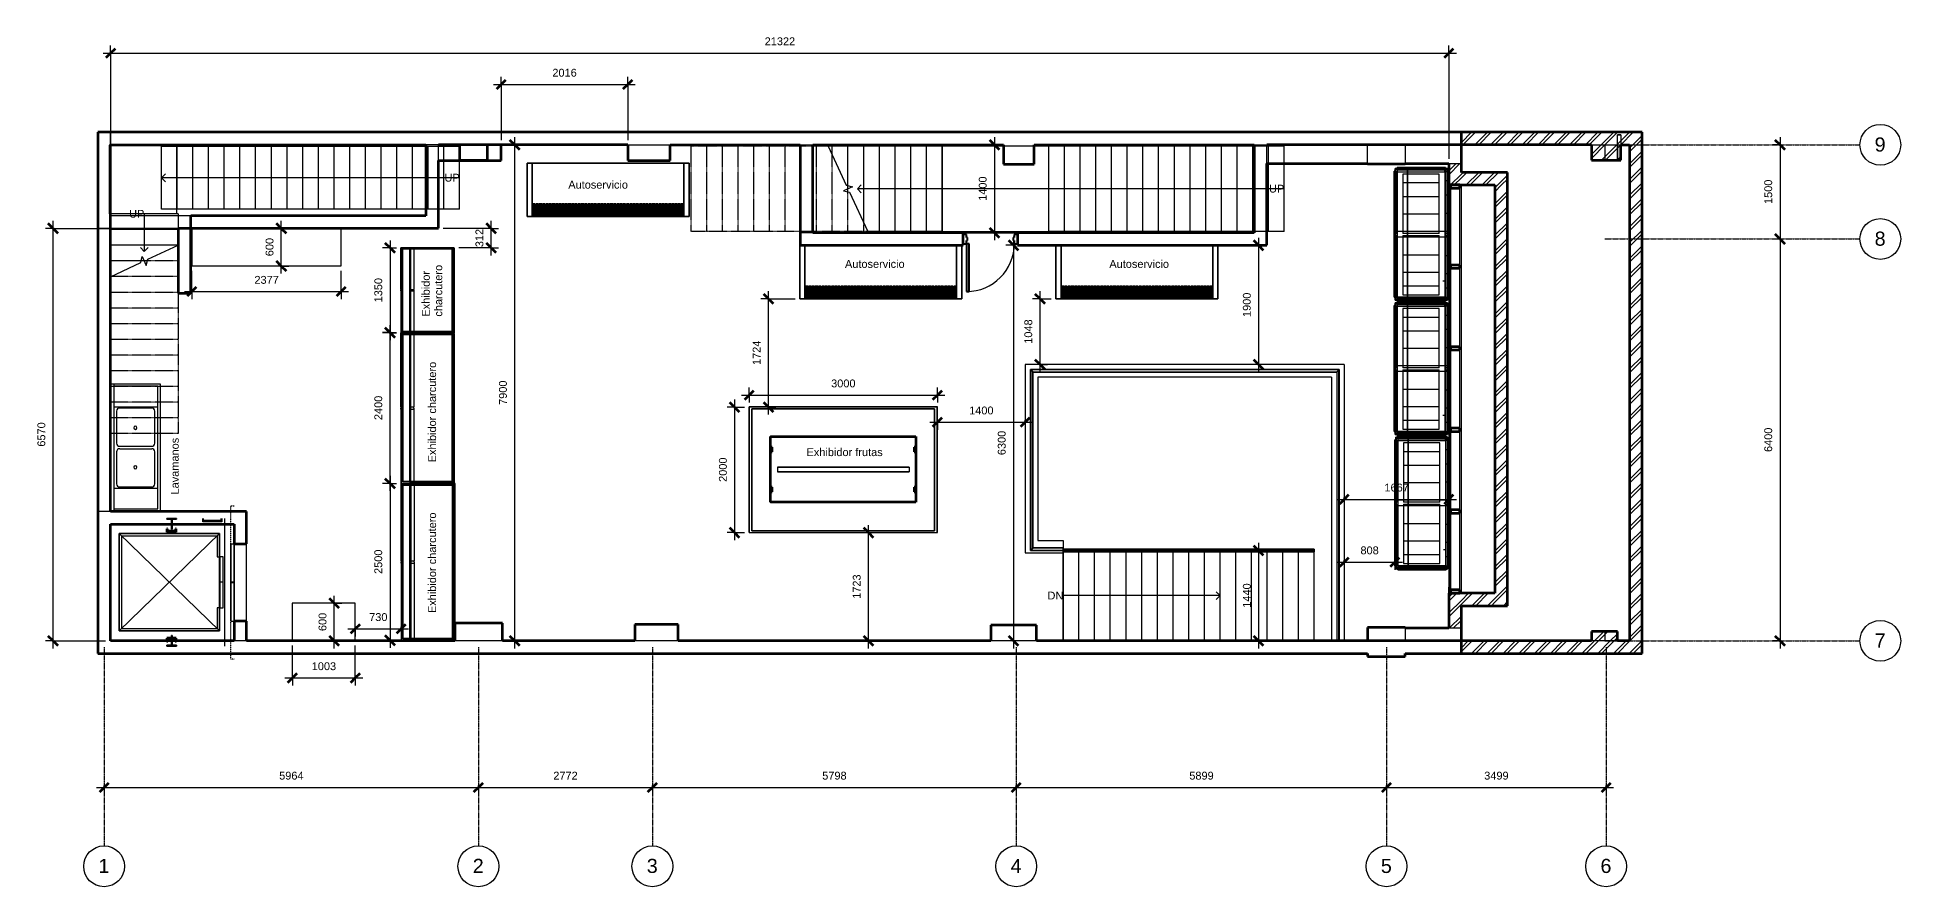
# Model space of a CAD drawing. Header units: millimetres. Extents: x -21672 to 8019, y 3751 to 17279.
import ezdxf

# ---------------------------------------------------------------- set-up
doc = ezdxf.new("R2010")
doc.units = ezdxf.units.MM
for name, pattern in [('Dash', [6.35, 3.175, -3.175]), ('Grid Line', [22.225, 12.7, -3.175, 3.175, -3.175]), ('Overhead', [3.96875, 2.38125, -1.5875])]:
    doc.linetypes.add(name, pattern=pattern)
for name, color, linetype, lineweight in [('A-ANNO-DIMS', 211, 'Continuous', 9), ('A-ANNO-DIMS-50', 211, 'Continuous', 9), ('A-DETL', 90, 'Continuous', 18), ('A-DOOR', 31, 'Continuous', 18), ('A-DOOR-FRAM', 31, 'Continuous', 25), ('A-FLOR', 192, 'Continuous', 18), ('A-FLOR-HRAL', 11, 'Continuous', 18), ('A-GENM', 13, 'Continuous', 18), ('A-GLAZ-CWMG', 51, 'Continuous', 18), ('A-VRTC', 13, 'Continuous', 18), ('A-WALL', 113, 'Continuous', 18), ('A-WALL-PATT', 111, 'Continuous', 35), ('G-ANNO-TEXT', 231, 'Continuous', 9), ('P-SANR-FIXT', 6, 'Continuous', 18), ('Q-SPCQ', 91, 'Continuous', 18), ('Q-SPCQ-HDLN', 91, 'Dash', 18), ('S-GRID', 1, 'Continuous', 9), ('S-GRID-IDEN', 1, 'Continuous', 9), ('S-STRS', 31, 'Continuous', 18), ('S-STRS-ANNO', 31, 'Continuous', 18), ('S-STRS-MBND', 31, 'Overhead', 18), ('S-STRS-TEXT', 31, 'Continuous', 18)]:
    doc.layers.add(name, color=color, linetype=linetype, lineweight=lineweight)
doc.styles.add('Arial', font='arial.ttf', dxfattribs={"height": 125})
doc.styles.add('Arial_1', font='arial.ttf', dxfattribs={"height": 225})
doc.dimstyles.new('Diagonal_-_2_5mm_Arial', dxfattribs={"dimscale": 304.8, "dimtxt": 127.532425, "dimasz": 0.492126, "dimexe": 0.393701, "dimexo": 0.246063, "dimgap": 0.287073, "dimtad": 1, "dimdec": 0, "dimzin": 0, "dimdsep": 46, "dimtxsty": 'Arial', "dimblk1": 'OBLIQUE', "dimblk2": 'OBLIQUE', "dimsah": 1, "dimcen": 0.09, "dimdle": 0.393701, "dimazin": 0, "dimtfac": 1, "dimtdec": 4, "dimtix": 1, "dimtmove": 0, "dimatfit": 3, "dimfxl": 1, "dimtvp": 1, "dimtolj": 1, "dimtzin": 0, "dimarcsym": 2})
pattern_1 = [(45, (0, 0), (-125.7236, 125.7236), []), (45, (0, 190.5), (-125.7236, 125.7236), [])]

msp = doc.modelspace()

# ---------------------------------------------------------------- texts
at = {"layer": 'G-ANNO-TEXT', "color": 7, "char_height": 125, "attachment_point": 1, "style": 'Arial'}
for s, insert, width in [('Autoservicio', (-13211.3, 14994.1), 1146.413), ('Autoservicio', (-8802.6, 13731.5), 1146.413), ('Autoservicio', (-4590.4, 13731.5), 1146.413), ('Exhibidor frutas', (-9414.8, 10733.9), 1455.063)]:
    msp.add_mtext(s, dxfattribs=dict(at, insert=insert, width=width))
at = {"layer": 'G-ANNO-TEXT', "color": 7, "char_height": 125, "attachment_point": 1, "rotation": 90, "style": 'Arial'}
for s, insert, width in [('Exhibidor ', (-15543.6, 12829.6), 925.949), ('charcutero', (-15345.1, 12829.6), 994.093), ('Exhibidor charcutero', (-15442.8, 10509), 1920.042), ('Lavamanos', (-19543.6, 9997.5), 1090.295), ('Exhibidor charcutero', (-15442.8, 8109), 1920.042)]:
    msp.add_mtext(s, dxfattribs=dict(at, insert=insert, width=width))
at = {"layer": 'S-STRS-TEXT', "char_height": 125, "attachment_point": 1, "line_spacing_factor": 0.941778, "style": 'Arial'}
for s, insert, width in [('UP', (-15183.9, 15105.3), 289.597), ('UP', (-2045.9, 14930.6), 289.597), ('UP', (-20209, 14530.6), 289.597), ('DN', (-5575.7, 8450.6), 301.369)]:
    msp.add_mtext(s, dxfattribs=dict(at, insert=insert, width=width))

# ---------------------------------------------------------------- blocks, each defined once
blk = doc.blocks.new('Railing - Railing-402673-Level 2')
at = {"layer": 'A-FLOR-HRAL'}
for p, q in [((-5325, 9091), (-5325, 9121)), ((-1325, 9121), (-5325, 9121)), ((-5325, 9091), (-5325, 9121)), ((-1325, 9121), (-5325, 9121)), ((-5325, 9091), (-5325, 9121)), ((-1325, 9121), (-5325, 9121)), ((-5325, 9091), (-5325, 9121)), ((-1325, 9121), (-5325, 9121)), ((-1325, 9091), (-5325, 9091)), ((-1325, 9091), (-5325, 9091)), ((-1325, 9091), (-5325, 9091)), ((-1325, 9091), (-5325, 9091)), ((-1325, 9121), (-1325, 9091)), ((-1325, 9121), (-1325, 9091)), ((-1325, 9121), (-1325, 9091)), ((-1325, 9121), (-1325, 9091))]:
    blk.add_line(p, q, dxfattribs=at)
blk = doc.blocks.new('Top Rail Type - Top Rail_Internal_-402791-Level 2')
at = {"layer": 'A-FLOR-HRAL'}
for p, q in [((-1325, 9126), (-5325, 9126)), ((-5325, 9086), (-1325, 9086))]:
    blk.add_line(p, q, dxfattribs=at)
at = {"layer": 'A-FLOR-HRAL', "flags": 128}
for points in [[(-5325, 9126), (-5325, 9126), (-5325, 9124), (-5325, 9121), (-5325, 9116), (-5325, 9112), (-5325, 9106), (-5325, 9101), (-5325, 9096), (-5325, 9092), (-5325, 9089), (-5325, 9087), (-5325, 9086)], [(-5325, 9086), (-5325, 9087), (-5325, 9089), (-5325, 9092), (-5325, 9096), (-5325, 9101), (-5325, 9106), (-5325, 9112), (-5325, 9116), (-5325, 9121), (-5325, 9124), (-5325, 9126), (-5325, 9126)], [(-1325, 9126), (-1325, 9126), (-1325, 9124), (-1325, 9121), (-1325, 9116), (-1325, 9112), (-1325, 9106), (-1325, 9101), (-1325, 9096), (-1325, 9092), (-1325, 9089), (-1325, 9087), (-1325, 9086)], [(-1325, 9086), (-1325, 9087), (-1325, 9089), (-1325, 9092), (-1325, 9096), (-1325, 9101), (-1325, 9106), (-1325, 9112), (-1325, 9116), (-1325, 9121), (-1325, 9124), (-1325, 9126), (-1325, 9126)]]:
    blk.add_lwpolyline(points, dxfattribs=at)
blk = doc.blocks.new('Top Rail Type - Top Rail_Internal_-V3-Level 2')
at = {"layer": 'A-FLOR-HRAL'}
for p, q in [((-5325, 9086), (-5325, 9126)), ((-1325, 9126), (-5325, 9126)), ((-1325, 9086), (-5325, 9086)), ((-1325, 9086), (-1325, 9126))]:
    blk.add_line(p, q, dxfattribs=at)
blk = doc.blocks.new('Rectangular Mullion - 50 x 150mm-423495-Level 2')
at = {"layer": 'A-GLAZ-CWMG'}
for p, q in [((844, 14876), (994, 14876)), ((994, 14876), (844, 14876)), ((844, 14876), (844, 13651)), ((844, 13651), (844, 14876)), ((994, 13651), (994, 14876)), ((994, 13651), (994, 14876)), ((844, 13651), (994, 13651)), ((994, 13651), (844, 13651))]:
    blk.add_line(p, q, dxfattribs=at)
blk = doc.blocks.new('Rectangular Mullion - 50 x 150mm-423496-Level 2')
at = {"layer": 'A-GLAZ-CWMG'}
for p, q in [((844, 13601), (994, 13601)), ((994, 13601), (844, 13601)), ((844, 13601), (844, 12351)), ((844, 12351), (844, 13601)), ((994, 12351), (994, 13601)), ((994, 12351), (994, 13601)), ((844, 12351), (994, 12351)), ((994, 12351), (844, 12351))]:
    blk.add_line(p, q, dxfattribs=at)
blk = doc.blocks.new('Rectangular Mullion - 50 x 150mm-466587-Level 2')
at = {"layer": 'A-GLAZ-CWMG', "lineweight": 35}
for p, q in [((-50, 75), (0, 75)), ((-50, -75), (-50, 75)), ((0, 75), (0, -75)), ((0, -75), (-50, -75))]:
    blk.add_line(p, q, dxfattribs=at)
at = {"layer": 'A-GLAZ-CWMG'}
for p, q in [((0, 75), (-50, 75)), ((-50, 75), (-50, -75)), ((0, -75), (0, 75)), ((-50, -75), (0, -75))]:
    blk.add_line(p, q, dxfattribs=at)
blk = doc.blocks.new('Rectangular Mullion - 50 x 150mm-466588-Level 2')
at = {"layer": 'A-GLAZ-CWMG', "lineweight": 35}
for p, q in [((0, 75), (-50, 75)), ((-50, 75), (-50, -75)), ((0, -75), (0, 75)), ((-50, -75), (0, -75))]:
    blk.add_line(p, q, dxfattribs=at)
at = {"layer": 'A-GLAZ-CWMG'}
for p, q in [((-50, -75), (-50, 75)), ((-50, 75), (0, 75)), ((0, 75), (0, -75)), ((0, -75), (-50, -75))]:
    blk.add_line(p, q, dxfattribs=at)
blk = doc.blocks.new('Rectangular Mullion - 50 x 150mm-466589-Level 2')
at = {"layer": 'A-GLAZ-CWMG', "lineweight": 35}
for p, q in [((-25, 75), (25, 75)), ((-25, -75), (-25, 75)), ((25, 75), (25, -75)), ((25, -75), (-25, -75))]:
    blk.add_line(p, q, dxfattribs=at)
at = {"layer": 'A-GLAZ-CWMG'}
for p, q in [((25, 75), (-25, 75)), ((-25, 75), (-25, -75)), ((25, -75), (25, 75)), ((-25, -75), (25, -75))]:
    blk.add_line(p, q, dxfattribs=at)
blk = doc.blocks.new('Door-Passage-Single-Flush - 30_ x 80_-427049-Level 2')
at = {"layer": 'A-DOOR', "lineweight": 25}
for p, q in [((381, 842.95), (336.55, 842.95)), ((336.55, 842.95), (336.55, 80.95)), ((381, 80.95), (381, 842.95)), ((336.55, 80.95), (381, 80.95))]:
    blk.add_line(p, q, dxfattribs=at)
at = {"layer": 'A-DOOR'}
blk.add_arc((381, 80.95), 762, 90, 180, dxfattribs=at)
at = {"layer": 'A-DOOR-FRAM'}
for p, q in [((-381, 80.95), (-431.8, 80.95)), ((-431.8, 80.95), (-431.8, -65.1)), ((-381, 31.7375), (-381, 80.95)), ((-365.125, 31.7375), (-381, 31.7375)), ((-365.125, -15.8875), (-365.125, 31.7375)), ((381, 31.7375), (365.125, 31.7375)), ((365.125, 31.7375), (365.125, -15.8875)), ((381, 80.95), (381, 31.7375)), ((431.8, 80.95), (381, 80.95)), ((431.8, -65.1), (431.8, 80.95)), ((-431.8, -65.1), (-381, -65.1)), ((-381, -65.1), (-381, -15.8875)), ((-381, -15.8875), (-365.125, -15.8875)), ((365.125, -15.8875), (381, -15.8875)), ((381, -15.8875), (381, -65.1)), ((381, -65.1), (431.8, -65.1))]:
    blk.add_line(p, q, dxfattribs=at)
blk = doc.blocks.new('Railing - Railing-429173-Level 2')
at = {"layer": 'A-FLOR-HRAL'}
for p, q in [((-5840, 11981), (-5840, 9111)), ((-933, 11981), (-5840, 11981)), ((-5840, 11981), (-5840, 9111)), ((-933, 11981), (-5840, 11981)), ((-5840, 11981), (-5840, 9111)), ((-933, 11981), (-5840, 11981)), ((-5840, 11981), (-5840, 9111)), ((-933, 11981), (-5840, 11981)), ((-5840, 11981), (-5840, 9111)), ((-933, 11981), (-5840, 11981)), ((-5810, 9141), (-5810, 11951)), ((-5810, 11951), (-963, 11951)), ((-5810, 9141), (-5810, 11951)), ((-5810, 11951), (-963, 11951)), ((-5810, 9141), (-5810, 11951)), ((-5810, 11951), (-963, 11951)), ((-5810, 9141), (-5810, 11951)), ((-5810, 11951), (-963, 11951)), ((-5810, 9141), (-5810, 11951)), ((-5810, 11951), (-963, 11951)), ((-963, 11951), (-963, 7666)), ((-963, 11951), (-963, 7666)), ((-963, 11951), (-963, 7666)), ((-963, 11951), (-963, 7666)), ((-963, 11951), (-963, 7666)), ((-933, 7666), (-933, 11981)), ((-933, 7666), (-933, 11981)), ((-933, 7666), (-933, 11981)), ((-933, 7666), (-933, 11981)), ((-933, 7666), (-933, 11981)), ((-5840, 9111), (-5325, 9111)), ((-5840, 9111), (-5325, 9111)), ((-5840, 9111), (-5325, 9111)), ((-5840, 9111), (-5325, 9111)), ((-5840, 9111), (-5325, 9111)), ((-5325, 9141), (-5810, 9141)), ((-5325, 9141), (-5810, 9141)), ((-5325, 9141), (-5810, 9141)), ((-5325, 9141), (-5810, 9141)), ((-5325, 9141), (-5810, 9141)), ((-5325, 9111), (-5325, 9141)), ((-5325, 9111), (-5325, 9141)), ((-5325, 9111), (-5325, 9141)), ((-5325, 9111), (-5325, 9141)), ((-5325, 9111), (-5325, 9141)), ((-5325, 9111), (-5325, 9141)), ((-5325, 9111), (-5325, 9141)), ((-5325, 9111), (-5325, 9141)), ((-5325, 9111), (-5325, 9141)), ((-5325, 9111), (-5325, 9141)), ((-963, 7666), (-933, 7666)), ((-963, 7666), (-933, 7666)), ((-963, 7666), (-933, 7666)), ((-963, 7666), (-933, 7666)), ((-963, 7666), (-933, 7666)), ((-963, 7666), (-933, 7666)), ((-963, 7666), (-933, 7666)), ((-963, 7666), (-933, 7666)), ((-963, 7666), (-933, 7666)), ((-963, 7666), (-933, 7666))]:
    blk.add_line(p, q, dxfattribs=at)
for points in [[(-5840, 11981), (-5840, 11981), (-5839, 11981), (-5838, 11980), (-5838, 11979), (-5837, 11979), (-5836, 11978), (-5835, 11977), (-5834, 11976), (-5832, 11974), (-5831, 11973), (-5830, 11972), (-5829, 11971), (-5828, 11970), (-5828, 11969), (-5827, 11968), (-5826, 11967), (-5825, 11966), (-5824, 11965), (-5823, 11965), (-5822, 11964), (-5821, 11963), (-5820, 11962), (-5819, 11961), (-5818, 11960), (-5817, 11959), (-5816, 11958), (-5815, 11957), (-5814, 11956), (-5813, 11955), (-5812, 11954), (-5812, 11953), (-5811, 11953), (-5810, 11952), (-5810, 11951), (-5810, 11951)], [(-5810, 11951), (-5810, 11951), (-5810, 11952), (-5811, 11953), (-5812, 11953), (-5812, 11954), (-5813, 11955), (-5814, 11956), (-5815, 11957), (-5817, 11959), (-5818, 11960), (-5819, 11961), (-5820, 11962), (-5821, 11963), (-5822, 11964), (-5823, 11965), (-5824, 11965), (-5825, 11966), (-5826, 11967), (-5827, 11968), (-5828, 11969), (-5828, 11970), (-5829, 11971), (-5830, 11972), (-5831, 11973), (-5832, 11974), (-5833, 11975), (-5834, 11976), (-5835, 11977), (-5836, 11978), (-5837, 11979), (-5838, 11979), (-5838, 11980), (-5839, 11981), (-5840, 11981), (-5840, 11981)], [(-5840, 11981), (-5840, 11981), (-5839, 11981), (-5838, 11980), (-5838, 11979), (-5837, 11979), (-5836, 11978), (-5835, 11977), (-5834, 11976), (-5832, 11974), (-5831, 11973), (-5830, 11972), (-5829, 11971), (-5828, 11970), (-5828, 11969), (-5827, 11968), (-5826, 11967), (-5825, 11966), (-5824, 11965), (-5823, 11965), (-5822, 11964), (-5821, 11963), (-5820, 11962), (-5819, 11961), (-5818, 11960), (-5817, 11959), (-5816, 11958), (-5815, 11957), (-5814, 11956), (-5813, 11955), (-5812, 11954), (-5812, 11953), (-5811, 11953), (-5810, 11952), (-5810, 11951), (-5810, 11951)], [(-5810, 11951), (-5810, 11951), (-5810, 11952), (-5811, 11953), (-5812, 11953), (-5812, 11954), (-5813, 11955), (-5814, 11956), (-5815, 11957), (-5817, 11959), (-5818, 11960), (-5819, 11961), (-5820, 11962), (-5821, 11963), (-5822, 11964), (-5823, 11965), (-5824, 11965), (-5825, 11966), (-5826, 11967), (-5827, 11968), (-5828, 11969), (-5828, 11970), (-5829, 11971), (-5830, 11972), (-5831, 11973), (-5832, 11974), (-5833, 11975), (-5834, 11976), (-5835, 11977), (-5836, 11978), (-5837, 11979), (-5838, 11979), (-5838, 11980), (-5839, 11981), (-5840, 11981), (-5840, 11981)], [(-5840, 11981), (-5840, 11981), (-5839, 11981), (-5838, 11980), (-5838, 11979), (-5837, 11979), (-5836, 11978), (-5835, 11977), (-5834, 11976), (-5832, 11974), (-5831, 11973), (-5830, 11972), (-5829, 11971), (-5828, 11970), (-5828, 11969), (-5827, 11968), (-5826, 11967), (-5825, 11966), (-5824, 11965), (-5823, 11965), (-5822, 11964), (-5821, 11963), (-5820, 11962), (-5819, 11961), (-5818, 11960), (-5817, 11959), (-5816, 11958), (-5815, 11957), (-5814, 11956), (-5813, 11955), (-5812, 11954), (-5812, 11953), (-5811, 11953), (-5810, 11952), (-5810, 11951), (-5810, 11951)], [(-5810, 11951), (-5810, 11951), (-5810, 11952), (-5811, 11953), (-5812, 11953), (-5812, 11954), (-5813, 11955), (-5814, 11956), (-5815, 11957), (-5817, 11959), (-5818, 11960), (-5819, 11961), (-5820, 11962), (-5821, 11963), (-5822, 11964), (-5823, 11965), (-5824, 11965), (-5825, 11966), (-5826, 11967), (-5827, 11968), (-5828, 11969), (-5828, 11970), (-5829, 11971), (-5830, 11972), (-5831, 11973), (-5832, 11974), (-5833, 11975), (-5834, 11976), (-5835, 11977), (-5836, 11978), (-5837, 11979), (-5838, 11979), (-5838, 11980), (-5839, 11981), (-5840, 11981), (-5840, 11981)], [(-5840, 11981), (-5840, 11981), (-5839, 11981), (-5838, 11980), (-5838, 11979), (-5837, 11979), (-5836, 11978), (-5835, 11977), (-5834, 11976), (-5832, 11974), (-5831, 11973), (-5830, 11972), (-5829, 11971), (-5828, 11970), (-5828, 11969), (-5827, 11968), (-5826, 11967), (-5825, 11966), (-5824, 11965), (-5823, 11965), (-5822, 11964), (-5821, 11963), (-5820, 11962), (-5819, 11961), (-5818, 11960), (-5817, 11959), (-5816, 11958), (-5815, 11957), (-5814, 11956), (-5813, 11955), (-5812, 11954), (-5812, 11953), (-5811, 11953), (-5810, 11952), (-5810, 11951), (-5810, 11951)], [(-5810, 11951), (-5810, 11951), (-5810, 11952), (-5811, 11953), (-5812, 11953), (-5812, 11954), (-5813, 11955), (-5814, 11956), (-5815, 11957), (-5817, 11959), (-5818, 11960), (-5819, 11961), (-5820, 11962), (-5821, 11963), (-5822, 11964), (-5823, 11965), (-5824, 11965), (-5825, 11966), (-5826, 11967), (-5827, 11968), (-5828, 11969), (-5828, 11970), (-5829, 11971), (-5830, 11972), (-5831, 11973), (-5832, 11974), (-5833, 11975), (-5834, 11976), (-5835, 11977), (-5836, 11978), (-5837, 11979), (-5838, 11979), (-5838, 11980), (-5839, 11981), (-5840, 11981), (-5840, 11981)], [(-5840, 11981), (-5840, 11981), (-5839, 11981), (-5838, 11980), (-5838, 11979), (-5837, 11979), (-5836, 11978), (-5835, 11977), (-5834, 11976), (-5832, 11974), (-5831, 11973), (-5830, 11972), (-5829, 11971), (-5828, 11970), (-5828, 11969), (-5827, 11968), (-5826, 11967), (-5825, 11966), (-5824, 11965), (-5823, 11965), (-5822, 11964), (-5821, 11963), (-5820, 11962), (-5819, 11961), (-5818, 11960), (-5817, 11959), (-5816, 11958), (-5815, 11957), (-5814, 11956), (-5813, 11955), (-5812, 11954), (-5812, 11953), (-5811, 11953), (-5810, 11952), (-5810, 11951), (-5810, 11951)], [(-5810, 11951), (-5810, 11951), (-5810, 11952), (-5811, 11953), (-5812, 11953), (-5812, 11954), (-5813, 11955), (-5814, 11956), (-5815, 11957), (-5817, 11959), (-5818, 11960), (-5819, 11961), (-5820, 11962), (-5821, 11963), (-5822, 11964), (-5823, 11965), (-5824, 11965), (-5825, 11966), (-5826, 11967), (-5827, 11968), (-5828, 11969), (-5828, 11970), (-5829, 11971), (-5830, 11972), (-5831, 11973), (-5832, 11974), (-5833, 11975), (-5834, 11976), (-5835, 11977), (-5836, 11978), (-5837, 11979), (-5838, 11979), (-5838, 11980), (-5839, 11981), (-5840, 11981), (-5840, 11981)], [(-933, 11981), (-933, 11981), (-934, 11981), (-935, 11980), (-935, 11979), (-936, 11979), (-937, 11978), (-938, 11977), (-939, 11976), (-941, 11974), (-942, 11973), (-943, 11972), (-944, 11971), (-945, 11970), (-945, 11969), (-946, 11968), (-947, 11967), (-948, 11966), (-949, 11965), (-950, 11965), (-951, 11964), (-952, 11963), (-953, 11962), (-954, 11961), (-955, 11960), (-956, 11959), (-957, 11958), (-958, 11957), (-959, 11956), (-960, 11955), (-961, 11954), (-961, 11953), (-962, 11953), (-963, 11952), (-963, 11951), (-963, 11951)], [(-963, 11951), (-963, 11951), (-963, 11952), (-962, 11953), (-961, 11953), (-961, 11954), (-960, 11955), (-959, 11956), (-958, 11957), (-956, 11959), (-955, 11960), (-954, 11961), (-953, 11962), (-952, 11963), (-951, 11964), (-950, 11965), (-949, 11965), (-948, 11966), (-947, 11967), (-946, 11968), (-945, 11969), (-945, 11970), (-944, 11971), (-943, 11972), (-942, 11973), (-941, 11974), (-940, 11975), (-939, 11976), (-938, 11977), (-937, 11978), (-936, 11979), (-935, 11979), (-935, 11980), (-934, 11981), (-933, 11981), (-933, 11981)], [(-933, 11981), (-933, 11981), (-934, 11981), (-935, 11980), (-935, 11979), (-936, 11979), (-937, 11978), (-938, 11977), (-939, 11976), (-941, 11974), (-942, 11973), (-943, 11972), (-944, 11971), (-945, 11970), (-945, 11969), (-946, 11968), (-947, 11967), (-948, 11966), (-949, 11965), (-950, 11965), (-951, 11964), (-952, 11963), (-953, 11962), (-954, 11961), (-955, 11960), (-956, 11959), (-957, 11958), (-958, 11957), (-959, 11956), (-960, 11955), (-961, 11954), (-961, 11953), (-962, 11953), (-963, 11952), (-963, 11951), (-963, 11951)], [(-963, 11951), (-963, 11951), (-963, 11952), (-962, 11953), (-961, 11953), (-961, 11954), (-960, 11955), (-959, 11956), (-958, 11957), (-956, 11959), (-955, 11960), (-954, 11961), (-953, 11962), (-952, 11963), (-951, 11964), (-950, 11965), (-949, 11965), (-948, 11966), (-947, 11967), (-946, 11968), (-945, 11969), (-945, 11970), (-944, 11971), (-943, 11972), (-942, 11973), (-941, 11974), (-940, 11975), (-939, 11976), (-938, 11977), (-937, 11978), (-936, 11979), (-935, 11979), (-935, 11980), (-934, 11981), (-933, 11981), (-933, 11981)], [(-933, 11981), (-933, 11981), (-934, 11981), (-935, 11980), (-935, 11979), (-936, 11979), (-937, 11978), (-938, 11977), (-939, 11976), (-941, 11974), (-942, 11973), (-943, 11972), (-944, 11971), (-945, 11970), (-945, 11969), (-946, 11968), (-947, 11967), (-948, 11966), (-949, 11965), (-950, 11965), (-951, 11964), (-952, 11963), (-953, 11962), (-954, 11961), (-955, 11960), (-956, 11959), (-957, 11958), (-958, 11957), (-959, 11956), (-960, 11955), (-961, 11954), (-961, 11953), (-962, 11953), (-963, 11952), (-963, 11951), (-963, 11951)], [(-963, 11951), (-963, 11951), (-963, 11952), (-962, 11953), (-961, 11953), (-961, 11954), (-960, 11955), (-959, 11956), (-958, 11957), (-956, 11959), (-955, 11960), (-954, 11961), (-953, 11962), (-952, 11963), (-951, 11964), (-950, 11965), (-949, 11965), (-948, 11966), (-947, 11967), (-946, 11968), (-945, 11969), (-945, 11970), (-944, 11971), (-943, 11972), (-942, 11973), (-941, 11974), (-940, 11975), (-939, 11976), (-938, 11977), (-937, 11978), (-936, 11979), (-935, 11979), (-935, 11980), (-934, 11981), (-933, 11981), (-933, 11981)], [(-933, 11981), (-933, 11981), (-934, 11981), (-935, 11980), (-935, 11979), (-936, 11979), (-937, 11978), (-938, 11977), (-939, 11976), (-941, 11974), (-942, 11973), (-943, 11972), (-944, 11971), (-945, 11970), (-945, 11969), (-946, 11968), (-947, 11967), (-948, 11966), (-949, 11965), (-950, 11965), (-951, 11964), (-952, 11963), (-953, 11962), (-954, 11961), (-955, 11960), (-956, 11959), (-957, 11958), (-958, 11957), (-959, 11956), (-960, 11955), (-961, 11954), (-961, 11953), (-962, 11953), (-963, 11952), (-963, 11951), (-963, 11951)], [(-963, 11951), (-963, 11951), (-963, 11952), (-962, 11953), (-961, 11953), (-961, 11954), (-960, 11955), (-959, 11956), (-958, 11957), (-956, 11959), (-955, 11960), (-954, 11961), (-953, 11962), (-952, 11963), (-951, 11964), (-950, 11965), (-949, 11965), (-948, 11966), (-947, 11967), (-946, 11968), (-945, 11969), (-945, 11970), (-944, 11971), (-943, 11972), (-942, 11973), (-941, 11974), (-940, 11975), (-939, 11976), (-938, 11977), (-937, 11978), (-936, 11979), (-935, 11979), (-935, 11980), (-934, 11981), (-933, 11981), (-933, 11981)], [(-933, 11981), (-933, 11981), (-934, 11981), (-935, 11980), (-935, 11979), (-936, 11979), (-937, 11978), (-938, 11977), (-939, 11976), (-941, 11974), (-942, 11973), (-943, 11972), (-944, 11971), (-945, 11970), (-945, 11969), (-946, 11968), (-947, 11967), (-948, 11966), (-949, 11965), (-950, 11965), (-951, 11964), (-952, 11963), (-953, 11962), (-954, 11961), (-955, 11960), (-956, 11959), (-957, 11958), (-958, 11957), (-959, 11956), (-960, 11955), (-961, 11954), (-961, 11953), (-962, 11953), (-963, 11952), (-963, 11951), (-963, 11951)], [(-963, 11951), (-963, 11951), (-963, 11952), (-962, 11953), (-961, 11953), (-961, 11954), (-960, 11955), (-959, 11956), (-958, 11957), (-956, 11959), (-955, 11960), (-954, 11961), (-953, 11962), (-952, 11963), (-951, 11964), (-950, 11965), (-949, 11965), (-948, 11966), (-947, 11967), (-946, 11968), (-945, 11969), (-945, 11970), (-944, 11971), (-943, 11972), (-942, 11973), (-941, 11974), (-940, 11975), (-939, 11976), (-938, 11977), (-937, 11978), (-936, 11979), (-935, 11979), (-935, 11980), (-934, 11981), (-933, 11981), (-933, 11981)], [(-5840, 9111), (-5840, 9111), (-5839, 9112), (-5838, 9113), (-5838, 9113), (-5837, 9114), (-5836, 9115), (-5835, 9116), (-5834, 9117), (-5832, 9119), (-5831, 9120), (-5830, 9121), (-5829, 9122), (-5828, 9123), (-5828, 9124), (-5827, 9125), (-5826, 9125), (-5825, 9126), (-5824, 9127), (-5823, 9128), (-5822, 9129), (-5821, 9130), (-5820, 9131), (-5819, 9132), (-5818, 9133), (-5817, 9134), (-5816, 9135), (-5815, 9136), (-5814, 9137), (-5813, 9138), (-5812, 9139), (-5812, 9139), (-5811, 9140), (-5810, 9141), (-5810, 9141), (-5810, 9141)], [(-5810, 9141), (-5810, 9141), (-5810, 9141), (-5811, 9140), (-5812, 9139), (-5812, 9139), (-5813, 9138), (-5814, 9137), (-5815, 9136), (-5817, 9134), (-5818, 9133), (-5819, 9132), (-5820, 9131), (-5821, 9130), (-5822, 9129), (-5823, 9128), (-5824, 9127), (-5825, 9126), (-5826, 9125), (-5827, 9125), (-5828, 9124), (-5828, 9123), (-5829, 9122), (-5830, 9121), (-5831, 9120), (-5832, 9119), (-5833, 9118), (-5834, 9117), (-5835, 9116), (-5836, 9115), (-5837, 9114), (-5838, 9113), (-5838, 9113), (-5839, 9112), (-5840, 9111), (-5840, 9111)], [(-5840, 9111), (-5840, 9111), (-5839, 9112), (-5838, 9113), (-5838, 9113), (-5837, 9114), (-5836, 9115), (-5835, 9116), (-5834, 9117), (-5832, 9119), (-5831, 9120), (-5830, 9121), (-5829, 9122), (-5828, 9123), (-5828, 9124), (-5827, 9125), (-5826, 9125), (-5825, 9126), (-5824, 9127), (-5823, 9128), (-5822, 9129), (-5821, 9130), (-5820, 9131), (-5819, 9132), (-5818, 9133), (-5817, 9134), (-5816, 9135), (-5815, 9136), (-5814, 9137), (-5813, 9138), (-5812, 9139), (-5812, 9139), (-5811, 9140), (-5810, 9141), (-5810, 9141), (-5810, 9141)], [(-5810, 9141), (-5810, 9141), (-5810, 9141), (-5811, 9140), (-5812, 9139), (-5812, 9139), (-5813, 9138), (-5814, 9137), (-5815, 9136), (-5817, 9134), (-5818, 9133), (-5819, 9132), (-5820, 9131), (-5821, 9130), (-5822, 9129), (-5823, 9128), (-5824, 9127), (-5825, 9126), (-5826, 9125), (-5827, 9125), (-5828, 9124), (-5828, 9123), (-5829, 9122), (-5830, 9121), (-5831, 9120), (-5832, 9119), (-5833, 9118), (-5834, 9117), (-5835, 9116), (-5836, 9115), (-5837, 9114), (-5838, 9113), (-5838, 9113), (-5839, 9112), (-5840, 9111), (-5840, 9111)], [(-5840, 9111), (-5840, 9111), (-5839, 9112), (-5838, 9113), (-5838, 9113), (-5837, 9114), (-5836, 9115), (-5835, 9116), (-5834, 9117), (-5832, 9119), (-5831, 9120), (-5830, 9121), (-5829, 9122), (-5828, 9123), (-5828, 9124), (-5827, 9125), (-5826, 9125), (-5825, 9126), (-5824, 9127), (-5823, 9128), (-5822, 9129), (-5821, 9130), (-5820, 9131), (-5819, 9132), (-5818, 9133), (-5817, 9134), (-5816, 9135), (-5815, 9136), (-5814, 9137), (-5813, 9138), (-5812, 9139), (-5812, 9139), (-5811, 9140), (-5810, 9141), (-5810, 9141), (-5810, 9141)], [(-5810, 9141), (-5810, 9141), (-5810, 9141), (-5811, 9140), (-5812, 9139), (-5812, 9139), (-5813, 9138), (-5814, 9137), (-5815, 9136), (-5817, 9134), (-5818, 9133), (-5819, 9132), (-5820, 9131), (-5821, 9130), (-5822, 9129), (-5823, 9128), (-5824, 9127), (-5825, 9126), (-5826, 9125), (-5827, 9125), (-5828, 9124), (-5828, 9123), (-5829, 9122), (-5830, 9121), (-5831, 9120), (-5832, 9119), (-5833, 9118), (-5834, 9117), (-5835, 9116), (-5836, 9115), (-5837, 9114), (-5838, 9113), (-5838, 9113), (-5839, 9112), (-5840, 9111), (-5840, 9111)], [(-5840, 9111), (-5840, 9111), (-5839, 9112), (-5838, 9113), (-5838, 9113), (-5837, 9114), (-5836, 9115), (-5835, 9116), (-5834, 9117), (-5832, 9119), (-5831, 9120), (-5830, 9121), (-5829, 9122), (-5828, 9123), (-5828, 9124), (-5827, 9125), (-5826, 9125), (-5825, 9126), (-5824, 9127), (-5823, 9128), (-5822, 9129), (-5821, 9130), (-5820, 9131), (-5819, 9132), (-5818, 9133), (-5817, 9134), (-5816, 9135), (-5815, 9136), (-5814, 9137), (-5813, 9138), (-5812, 9139), (-5812, 9139), (-5811, 9140), (-5810, 9141), (-5810, 9141), (-5810, 9141)], [(-5810, 9141), (-5810, 9141), (-5810, 9141), (-5811, 9140), (-5812, 9139), (-5812, 9139), (-5813, 9138), (-5814, 9137), (-5815, 9136), (-5817, 9134), (-5818, 9133), (-5819, 9132), (-5820, 9131), (-5821, 9130), (-5822, 9129), (-5823, 9128), (-5824, 9127), (-5825, 9126), (-5826, 9125), (-5827, 9125), (-5828, 9124), (-5828, 9123), (-5829, 9122), (-5830, 9121), (-5831, 9120), (-5832, 9119), (-5833, 9118), (-5834, 9117), (-5835, 9116), (-5836, 9115), (-5837, 9114), (-5838, 9113), (-5838, 9113), (-5839, 9112), (-5840, 9111), (-5840, 9111)], [(-5840, 9111), (-5840, 9111), (-5839, 9112), (-5838, 9113), (-5838, 9113), (-5837, 9114), (-5836, 9115), (-5835, 9116), (-5834, 9117), (-5832, 9119), (-5831, 9120), (-5830, 9121), (-5829, 9122), (-5828, 9123), (-5828, 9124), (-5827, 9125), (-5826, 9125), (-5825, 9126), (-5824, 9127), (-5823, 9128), (-5822, 9129), (-5821, 9130), (-5820, 9131), (-5819, 9132), (-5818, 9133), (-5817, 9134), (-5816, 9135), (-5815, 9136), (-5814, 9137), (-5813, 9138), (-5812, 9139), (-5812, 9139), (-5811, 9140), (-5810, 9141), (-5810, 9141), (-5810, 9141)], [(-5810, 9141), (-5810, 9141), (-5810, 9141), (-5811, 9140), (-5812, 9139), (-5812, 9139), (-5813, 9138), (-5814, 9137), (-5815, 9136), (-5817, 9134), (-5818, 9133), (-5819, 9132), (-5820, 9131), (-5821, 9130), (-5822, 9129), (-5823, 9128), (-5824, 9127), (-5825, 9126), (-5826, 9125), (-5827, 9125), (-5828, 9124), (-5828, 9123), (-5829, 9122), (-5830, 9121), (-5831, 9120), (-5832, 9119), (-5833, 9118), (-5834, 9117), (-5835, 9116), (-5836, 9115), (-5837, 9114), (-5838, 9113), (-5838, 9113), (-5839, 9112), (-5840, 9111), (-5840, 9111)]]:
    blk.add_open_spline(points, degree=3, knots=[0, 0, 0, 0, 0.083333, 0.125, 0.166667, 0.208333, 0.229167, 0.25, 0.291667, 0.333333, 0.354167, 0.375, 0.395833, 0.416667, 0.4375, 0.458333, 0.479167, 0.5, 0.520833, 0.541667, 0.5625, 0.583333, 0.604167, 0.625, 0.645833, 0.666667, 0.6875, 0.708333, 0.75, 0.770833, 0.791667, 0.833333, 0.875, 0.916667, 1, 1, 1, 1], dxfattribs=at)
blk = doc.blocks.new('Top Rail Type - Top Rail_Internal_-429922-Level 2')
at = {"layer": 'A-FLOR-HRAL'}
for p, q in [((-5845, 11986), (-5845, 9106)), ((-928, 11986), (-5845, 11986)), ((-5805, 9146), (-5805, 11946)), ((-5805, 11946), (-968, 11946)), ((-968, 11946), (-968, 7666)), ((-928, 7666), (-928, 11986)), ((-5845, 9106), (-5325, 9106)), ((-5325, 9146), (-5805, 9146)), ((-5325, 9106), (-5325, 9146)), ((-5325, 9106), (-5325, 9146)), ((-968, 7666), (-928, 7666)), ((-968, 7666), (-928, 7666))]:
    blk.add_line(p, q, dxfattribs=at)
for points in [[(-5805, 11946), (-5805, 11946), (-5805, 11947), (-5806, 11948), (-5807, 11949), (-5808, 11950), (-5810, 11951), (-5811, 11953), (-5812, 11954), (-5814, 11956), (-5816, 11958), (-5817, 11959), (-5818, 11960), (-5819, 11961), (-5821, 11963), (-5822, 11964), (-5823, 11965), (-5825, 11966), (-5826, 11968), (-5827, 11969), (-5828, 11970), (-5830, 11972), (-5831, 11973), (-5832, 11974), (-5833, 11975), (-5835, 11976), (-5836, 11978), (-5837, 11979), (-5838, 11980), (-5840, 11982), (-5841, 11983), (-5842, 11984), (-5843, 11985), (-5844, 11986), (-5845, 11986), (-5845, 11986)], [(-5845, 11986), (-5845, 11986), (-5844, 11986), (-5843, 11985), (-5842, 11984), (-5841, 11983), (-5840, 11982), (-5838, 11980), (-5837, 11979), (-5835, 11977), (-5833, 11975), (-5832, 11974), (-5831, 11973), (-5830, 11972), (-5828, 11970), (-5827, 11969), (-5826, 11968), (-5825, 11966), (-5823, 11965), (-5822, 11964), (-5821, 11963), (-5819, 11961), (-5818, 11960), (-5817, 11959), (-5816, 11958), (-5815, 11956), (-5813, 11955), (-5812, 11954), (-5811, 11953), (-5810, 11951), (-5808, 11950), (-5807, 11949), (-5806, 11948), (-5805, 11947), (-5805, 11946), (-5805, 11946)], [(-968, 11946), (-968, 11946), (-968, 11947), (-967, 11948), (-966, 11949), (-965, 11950), (-963, 11951), (-962, 11953), (-961, 11954), (-959, 11956), (-957, 11958), (-956, 11959), (-955, 11960), (-954, 11961), (-952, 11963), (-951, 11964), (-950, 11965), (-948, 11966), (-947, 11968), (-946, 11969), (-944, 11970), (-943, 11972), (-942, 11973), (-941, 11974), (-940, 11975), (-938, 11976), (-937, 11978), (-936, 11979), (-935, 11980), (-933, 11982), (-932, 11983), (-931, 11984), (-930, 11985), (-929, 11986), (-928, 11986), (-928, 11986)], [(-928, 11986), (-928, 11986), (-929, 11986), (-930, 11985), (-931, 11984), (-932, 11983), (-933, 11982), (-935, 11980), (-936, 11979), (-938, 11977), (-940, 11975), (-941, 11974), (-942, 11973), (-943, 11972), (-944, 11970), (-946, 11969), (-947, 11968), (-948, 11966), (-950, 11965), (-951, 11964), (-952, 11963), (-954, 11961), (-955, 11960), (-956, 11959), (-957, 11958), (-958, 11956), (-960, 11955), (-961, 11954), (-962, 11953), (-963, 11951), (-965, 11950), (-966, 11949), (-967, 11948), (-968, 11947), (-968, 11946), (-968, 11946)], [(-5805, 9146), (-5805, 9146), (-5805, 9146), (-5806, 9145), (-5807, 9144), (-5808, 9143), (-5810, 9142), (-5811, 9140), (-5812, 9139), (-5814, 9137), (-5816, 9135), (-5817, 9134), (-5818, 9133), (-5819, 9132), (-5821, 9130), (-5822, 9129), (-5823, 9128), (-5825, 9126), (-5826, 9125), (-5827, 9124), (-5828, 9123), (-5830, 9121), (-5831, 9120), (-5832, 9119), (-5833, 9118), (-5835, 9116), (-5836, 9115), (-5837, 9114), (-5838, 9113), (-5840, 9111), (-5841, 9110), (-5842, 9109), (-5843, 9108), (-5844, 9107), (-5845, 9106), (-5845, 9106)], [(-5845, 9106), (-5845, 9106), (-5844, 9107), (-5843, 9108), (-5842, 9109), (-5841, 9110), (-5840, 9111), (-5838, 9113), (-5837, 9114), (-5835, 9116), (-5833, 9118), (-5832, 9119), (-5831, 9120), (-5830, 9121), (-5828, 9123), (-5827, 9124), (-5826, 9125), (-5825, 9126), (-5823, 9128), (-5822, 9129), (-5821, 9130), (-5819, 9132), (-5818, 9133), (-5817, 9134), (-5816, 9135), (-5815, 9136), (-5813, 9138), (-5812, 9139), (-5811, 9140), (-5810, 9142), (-5808, 9143), (-5807, 9144), (-5806, 9145), (-5805, 9146), (-5805, 9146), (-5805, 9146)]]:
    blk.add_open_spline(points, degree=3, knots=[0, 0, 0, 0, 0.083333, 0.125, 0.166667, 0.208333, 0.229167, 0.25, 0.291667, 0.333333, 0.354167, 0.375, 0.395833, 0.416667, 0.4375, 0.458333, 0.479167, 0.5, 0.520833, 0.541667, 0.5625, 0.583333, 0.604167, 0.625, 0.645833, 0.666667, 0.6875, 0.708333, 0.75, 0.770833, 0.791667, 0.833333, 0.875, 0.916667, 1, 1, 1, 1], dxfattribs=at)
blk = doc.blocks.new('Top Rail Type - Top Rail_Internal_-V4-Level 2')
at = {"layer": 'A-FLOR-HRAL'}
for p, q in [((-5845, 11986), (-928, 11986)), ((-5845, 9106), (-5845, 11986)), ((-5805, 11946), (-968, 11946)), ((-5805, 9146), (-5805, 11946)), ((-968, 11946), (-968, 7666)), ((-928, 11986), (-928, 7666)), ((-5325, 9106), (-5845, 9106)), ((-5325, 9146), (-5805, 9146)), ((-5325, 9106), (-5325, 9146)), ((-928, 7666), (-968, 7666))]:
    blk.add_line(p, q, dxfattribs=at)
blk = doc.blocks.new('Elevator-Hydraulic - 1500 lbs-464768-Level 2')
at = {"layer": 'A-VRTC'}
for p, q in [((-1016, 838), (1016, 838)), ((-1016, 800), (-965, 800)), ((-991, 787), (-1016, 787)), ((-991, 495), (-991, 800)), ((-965, 800), (-965, 495)), ((-775, -838), (-775, 762)), ((-775, 762), (775, 762)), ((775, 762), (-775, 762)), ((-775, 762), (-775, -838)), ((-775, -838), (-775, 762)), ((-406, 762), (-775, 762)), ((-775, -838), (775, 762)), ((775, -838), (-775, 762)), ((-737, 724), (-737, -800)), ((-737, 724), (-406, 724)), ((-406, 819), (-406, 768)), ((406, 819), (-406, 819)), ((-406, 768), (406, 768)), ((-406, 724), (-406, 762)), ((0, 819), (0, 768)), ((406, 768), (406, 819)), ((775, 762), (406, 762)), ((406, 762), (406, 724)), ((406, 724), (737, 724)), ((737, -800), (737, 724)), ((775, 762), (775, -838)), ((775, -838), (775, 762)), ((775, 762), (775, -838)), ((-991, 508), (-1016, 508)), ((-965, 495), (-1016, 495)), ((-1003, 76), (-1016, 76)), ((-1016, 76), (-1016, -76)), ((-1016, -76), (-1016, 76)), ((-1016, 76), (-1003, 76)), ((-1003, 6), (-1003, 76)), ((-1003, 76), (-1003, 6)), ((-845, 6), (-1003, 6)), ((-1003, 6), (-845, 6)), ((-850, 61), (-850, 73)), ((-850, 73), (-799, 73)), ((-812, 61), (-850, 61)), ((-845, -6), (-845, 6)), ((-845, 6), (-845, -6)), ((-812, -66), (-812, 61)), ((-799, 73), (-799, -79)), ((1003, 6), (845, 6)), ((845, 6), (845, -6)), ((845, -6), (845, 6)), ((845, 6), (1003, 6)), ((890, -79), (890, 73)), ((890, 73), (941, 73)), ((941, 61), (903, 61)), ((903, 61), (903, -66)), ((941, 73), (941, 61)), ((1016, 76), (1003, 76)), ((1003, 76), (1003, 6)), ((1003, 6), (1003, 76)), ((1003, 76), (1016, 76)), ((1016, -76), (1016, 76)), ((1016, 76), (1016, -76)), ((-1016, -76), (-1003, -76)), ((-1003, -76), (-1016, -76)), ((-1003, -76), (-1003, -6)), ((-1003, -6), (-845, -6)), ((-845, -6), (-1003, -6)), ((-1003, -6), (-1003, -76)), ((-850, -79), (-850, -66)), ((-850, -66), (-812, -66)), ((-799, -79), (-850, -79)), ((845, -6), (1003, -6)), ((1003, -6), (845, -6)), ((941, -79), (890, -79)), ((903, -66), (941, -66)), ((941, -66), (941, -79)), ((1003, -6), (1003, -76)), ((1003, -76), (1003, -6)), ((1003, -76), (1016, -76)), ((1016, -76), (1003, -76)), ((775, -838), (-775, -838)), ((-775, -838), (775, -838)), ((775, -838), (-775, -838)), ((-737, -800), (737, -800))]:
    blk.add_line(p, q, dxfattribs=at)
at = {"layer": 'A-VRTC', "lineweight": 35}
for p, q in [((-799, 73), (-850, 73)), ((-850, 73), (-850, 61)), ((-850, 61), (-812, 61)), ((-812, 61), (-812, -66)), ((-799, -79), (-799, 73)), ((941, 73), (890, 73)), ((890, 73), (890, -79)), ((903, -66), (903, 61)), ((903, 61), (941, 61)), ((941, 61), (941, 73)), ((-812, -66), (-850, -66)), ((-850, -66), (-850, -79)), ((-850, -79), (-799, -79)), ((890, -79), (941, -79)), ((941, -66), (903, -66)), ((941, -79), (941, -66))]:
    blk.add_line(p, q, dxfattribs=at)
blk = doc.blocks.new('Nevera isla - Nevera isla-466916-Level 2')
at = {"layer": 'A-GENM'}
for p, q in [((-487, 1079), (-472, 1079)), ((-472, 1079), (-487, 1079)), ((-487, -926), (-487, 1079)), ((-487, 1079), (-487, -926)), ((-472, 1079), (-487, 1079)), ((-487, 1079), (-487, -926)), ((-487, -926), (-487, 1079)), ((-487, 1079), (-472, 1079)), ((-472, -974), (-472, 1125)), ((-472, 1125), (-472, -974)), ((-472, -974), (-472, 1125)), ((-472, 1125), (-434, 1125)), ((-471, 1125), (-472, 1125)), ((-472, 1125), (-472, -974)), ((-434, 1125), (-472, 1125)), ((-471, 1125), (-472, 1125)), ((-440, 1121), (-472, 1121)), ((-472, 1121), (-472, 1070)), ((-472, 1079), (-472, -926)), ((-472, -926), (-472, 1079)), ((-472, 1079), (-472, -926)), ((-472, -926), (-472, 1079)), ((-440, 1070), (-472, 1070)), ((-472, 1070), (-472, 924)), ((-440, 1070), (-472, 1070)), ((-440, 924), (-472, 924)), ((-472, 924), (-472, 696)), ((-440, 924), (-472, 924)), ((-471, 1125), (-471, -974)), ((-471, -974), (-471, 1125)), ((-471, 1125), (-471, -974)), ((-434, 1125), (-471, 1125)), ((-434, 1125), (-471, 1125)), ((-471, 1125), (-471, -974)), ((-277, 1125), (-471, 1125)), ((-471, 1125), (-434, 1125)), ((-471, 1125), (-434, 1099)), ((-471, 1125), (-434, 1125)), ((-471, 1125), (-434, 1099)), ((-277, 1125), (-471, 1125)), ((-434, 1099), (-471, 1125)), ((-434, 1099), (-471, 1125)), ((359, 1125), (-471, 1125)), ((-468, 1117), (359, 1117)), ((359, 1117), (-468, 1117)), ((-468, 1117), (-468, -972)), ((-468, 1067), (-468, 1117)), ((-468, -972), (-468, 1117)), ((-468, 1117), (359, 1117)), ((-468, 89), (-468, 1117)), ((-468, 1117), (-468, 56)), ((-468, 921), (-468, 1067)), ((-468, 693), (-468, 921)), ((-442, 1123), (-442, 1138)), ((-442, 1138), (-442, 1123)), ((-442, 1138), (329, 1138)), ((329, 1138), (-442, 1138)), ((-442, 1138), (-442, 1123)), ((-442, 1138), (329, 1138)), ((329, 1138), (-442, 1138)), ((-442, 1123), (-442, 1138)), ((329, 1123), (-442, 1123)), ((-442, 1123), (329, 1123)), ((-442, 1123), (329, 1123)), ((329, 1123), (-442, 1123)), ((-440, 1121), (319, 1121)), ((-440, 924), (-440, 1070)), ((-440, 1070), (319, 1070)), ((-440, 696), (-440, 924)), ((-434, -974), (-434, 1125)), ((359, 1125), (-434, 1125)), ((-434, -974), (-434, 1125)), ((359, 1125), (-434, 1125)), ((-434, 1125), (-434, 1099)), ((-434, 1125), (-434, 1099)), ((-434, 1099), (-434, 1125)), ((-434, -949), (-434, 1099)), ((-434, 1099), (-277, 1099)), ((-277, 1099), (-434, 1099)), ((359, 1099), (-434, 1099)), ((-434, 1099), (359, 1099)), ((-277, 1099), (-434, 1099)), ((231, 1034), (-348, 1034)), ((-348, 1034), (-348, 892)), ((231, 892), (-348, 892)), ((231, 892), (-348, 892)), ((-348, 892), (-348, 673)), ((359, 1125), (-277, 1125)), ((-277, 1125), (-277, -974)), ((359, 1125), (-277, 1125)), ((359, 1125), (-277, 1125)), ((-277, 1099), (-277, 1125)), ((-277, 1125), (-277, 1099)), ((359, 1125), (-277, 1125)), ((-277, -949), (-277, 1099)), ((-277, 1099), (359, 1099)), ((359, 1099), (-277, 1099)), ((231, 892), (231, 1034)), ((231, 673), (231, 892)), ((355, 1121), (319, 1121)), ((319, 1121), (319, 1070)), ((319, 1070), (319, 1121)), ((355, 1070), (319, 1070)), ((355, 1070), (319, 1070)), ((319, 1070), (319, 924)), ((355, 924), (319, 924)), ((355, 924), (319, 924)), ((319, 924), (319, 696)), ((323, 1125), (359, 1125)), ((359, 1125), (323, 1125)), ((323, -974), (323, 1125)), ((323, 1125), (323, -974)), ((359, 1125), (323, 1125)), ((323, 1125), (323, -974)), ((323, -974), (323, 1125)), ((323, 1125), (359, 1125)), ((323, 1125), (323, -974)), ((323, 1125), (323, -121)), ((329, 1138), (329, 1123)), ((329, 1123), (329, 1138)), ((329, 1123), (329, 1138)), ((329, 1138), (329, 1123)), ((355, 1070), (355, 1121)), ((355, 924), (355, 1070)), ((355, 696), (355, 924)), ((358, 1079), (373, 1079)), ((373, 1079), (358, 1079)), ((358, -926), (358, 1079)), ((358, 1079), (358, -926)), ((373, 1079), (358, 1079)), ((358, 1079), (358, -926)), ((358, -926), (358, 1079)), ((358, 1079), (373, 1079)), ((359, -974), (359, 1125)), ((359, -974), (359, 1125)), ((359, -974), (359, 1125)), ((359, 1125), (359, -974)), ((359, 1125), (359, 1099)), ((359, -974), (359, 1125)), ((359, 1125), (359, 1099)), ((359, 1125), (359, 1099)), ((359, 1099), (359, 1125)), ((359, -972), (359, 1117)), ((359, 1117), (359, 1067)), ((359, 1117), (359, -972)), ((359, 921), (359, 1067)), ((359, 921), (359, 693)), ((373, 1079), (373, -926)), ((373, -926), (373, 1079)), ((373, 1079), (373, -926)), ((373, -926), (373, 1079)), ((-440, 696), (-472, 696)), ((-472, 696), (-472, 408)), ((-440, 696), (-472, 696)), ((-468, 407), (-468, 693)), ((-440, 408), (-440, 696)), ((231, 673), (-348, 673)), ((231, 673), (-348, 673)), ((-348, 673), (-348, 396)), ((231, 396), (231, 673)), ((355, 696), (319, 696)), ((355, 696), (319, 696)), ((319, 696), (319, 408)), ((355, 408), (355, 696)), ((359, 693), (359, 407)), ((-440, 408), (-472, 408)), ((-472, 408), (-472, 89)), ((-440, 408), (-472, 408)), ((-468, 89), (-468, 407)), ((-440, 89), (-440, 408)), ((231, 396), (-348, 396)), ((231, 396), (-348, 396)), ((-348, 396), (-348, 89)), ((231, 89), (231, 396)), ((355, 408), (319, 408)), ((355, 408), (319, 408)), ((319, 408), (319, 89)), ((355, 89), (355, 408)), ((359, 89), (359, 407)), ((355, 118), (-472, 118)), ((-472, 118), (-472, 28)), ((-440, 89), (-472, 89)), ((-472, 56), (-472, -263)), ((-472, 56), (-441, 56)), ((355, 28), (-472, 28)), ((-468, 89), (-468, 56)), ((-468, 56), (-468, -262)), ((-441, -263), (-441, 56)), ((-349, 57), (-349, -250)), ((-349, 57), (230, 57)), ((231, 89), (-348, 89)), ((230, -250), (230, 57)), ((319, 56), (318, 56)), ((318, 56), (318, -263)), ((355, 89), (319, 89)), ((319, 56), (355, 56)), ((355, 28), (355, 118)), ((355, -263), (355, 56)), ((359, 56), (359, 89)), ((359, -972), (359, 89)), ((359, 56), (359, -262)), ((359, 56), (359, -972)), ((-472, -263), (-441, -263)), ((-472, -263), (-472, -550)), ((-472, -263), (-441, -263)), ((-468, -548), (-468, -262)), ((-441, -550), (-441, -263)), ((-349, -250), (230, -250)), ((-349, -250), (-349, -527)), ((-349, -250), (230, -250)), ((230, -527), (230, -250)), ((319, -263), (318, -263)), ((319, -263), (318, -263)), ((318, -263), (318, -550)), ((319, -263), (355, -263)), ((319, -263), (355, -263)), ((323, -667), (323, -121)), ((323, -667), (323, -121)), ((323, -121), (323, -667)), ((323, -121), (323, -667)), ((323, -974), (323, -121)), ((355, -550), (355, -263)), ((359, -262), (359, -548)), ((-472, -550), (-441, -550)), ((-472, -550), (-472, -778)), ((-472, -550), (-441, -550)), ((-468, -775), (-468, -548)), ((-441, -778), (-441, -550)), ((-349, -527), (230, -527)), ((-349, -527), (-349, -747)), ((-349, -527), (230, -527)), ((230, -747), (230, -527)), ((319, -550), (318, -550)), ((319, -550), (318, -550)), ((318, -550), (318, -778)), ((319, -550), (355, -550)), ((319, -550), (355, -550)), ((355, -778), (355, -550)), ((359, -548), (359, -775)), ((-472, -778), (-441, -778)), ((-472, -778), (-472, -925)), ((-472, -778), (-441, -778)), ((-468, -775), (-468, -921)), ((-441, -925), (-441, -778)), ((-349, -747), (230, -747)), ((-349, -747), (-349, -888)), ((-349, -747), (230, -747)), ((-349, -888), (230, -888)), ((230, -888), (230, -747)), ((288, -667), (323, -667)), ((288, -667), (323, -667)), ((319, -778), (318, -778)), ((319, -778), (318, -778)), ((318, -778), (318, -925)), ((319, -778), (355, -778)), ((319, -778), (355, -778)), ((323, -974), (323, -667)), ((355, -925), (355, -778)), ((359, -775), (359, -921)), ((-472, -926), (-487, -926)), ((-487, -926), (-472, -926)), ((-487, -926), (-472, -926)), ((-472, -926), (-487, -926)), ((-472, -925), (-441, -925)), ((-472, -925), (-472, -975)), ((-472, -925), (-441, -925)), ((-471, -974), (-472, -974)), ((-472, -974), (-434, -974)), ((-434, -974), (-472, -974)), ((-472, -974), (-471, -974)), ((-472, -975), (-441, -975)), ((-434, -949), (-471, -974)), ((-471, -974), (-434, -949)), ((-471, -974), (-434, -949)), ((-434, -949), (-471, -974)), ((-471, -974), (-434, -974)), ((-434, -974), (-471, -974)), ((-277, -974), (-471, -974)), ((-471, -974), (-434, -974)), ((-471, -974), (-277, -974)), ((-434, -974), (-471, -974)), ((359, -974), (-471, -974)), ((-468, -972), (-468, -921)), ((359, -972), (-468, -972)), ((-468, -972), (359, -972)), ((-468, -972), (359, -972)), ((-442, -990), (-442, -975)), ((-442, -975), (-442, -990)), ((-442, -975), (329, -975)), ((329, -975), (-442, -975)), ((-442, -975), (-442, -990)), ((-442, -975), (329, -975)), ((329, -975), (-442, -975)), ((-442, -990), (-442, -975)), ((329, -990), (-442, -990)), ((-442, -990), (329, -990)), ((-442, -990), (329, -990)), ((329, -990), (-442, -990)), ((318, -925), (-441, -925)), ((318, -975), (-441, -975)), ((-277, -949), (-434, -949)), ((-277, -949), (-434, -949)), ((-434, -949), (359, -949)), ((359, -949), (-434, -949)), ((-434, -949), (-434, -974)), ((-434, -949), (-277, -949)), ((-434, -974), (-434, -949)), ((-434, -974), (-434, -949)), ((359, -974), (-434, -974)), ((359, -974), (-434, -974)), ((359, -949), (-277, -949)), ((-277, -974), (-277, -949)), ((-277, -949), (359, -949)), ((-277, -974), (-277, -949)), ((359, -974), (-277, -974)), ((359, -974), (-277, -974)), ((359, -974), (-277, -974)), ((359, -974), (-277, -974)), ((319, -925), (318, -925)), ((319, -925), (318, -925)), ((319, -975), (318, -975)), ((319, -925), (355, -925)), ((319, -925), (355, -925)), ((319, -975), (355, -975)), ((359, -974), (323, -974)), ((323, -974), (359, -974)), ((323, -974), (359, -974)), ((359, -974), (323, -974)), ((329, -975), (329, -990)), ((329, -990), (329, -975)), ((329, -990), (329, -975)), ((329, -975), (329, -990)), ((355, -975), (355, -925)), ((373, -926), (358, -926)), ((358, -926), (373, -926)), ((358, -926), (373, -926)), ((373, -926), (358, -926)), ((359, -921), (359, -972)), ((359, -974), (359, -949)), ((359, -974), (359, -949)), ((359, -974), (359, -949)), ((359, -949), (359, -974))]:
    blk.add_line(p, q, dxfattribs=at)
blk = doc.blocks.new('Nevera de autoservicio single - Nevera de autoservicio single-466915-Level 2')
at = {"layer": 'A-GENM'}
for p, q in [((-395, 1308), (-395, 1390)), ((-395, 1390), (455, 1390)), ((-395, 1308), (-395, 1390)), ((-395, 1390), (455, 1390)), ((-395, 1308), (-395, 1390)), ((-395, 1390), (-395, 1308)), ((-395, 1390), (-395, 1308)), ((-394, 1390), (-395, 1390)), ((455, 1390), (-395, 1390)), ((455, 1390), (-395, 1390)), ((455, 1390), (-395, 1390)), ((-395, 1308), (-395, 1390)), ((-395, 1390), (-395, 1375)), ((308, 1390), (-395, 1390)), ((-395, 1308), (-395, 1375)), ((-395, -1109), (-395, 1308)), ((-395, -1109), (-395, 1308)), ((-395, -1109), (-395, 1308)), ((-395, 1308), (406, 1308)), ((455, 1308), (-395, 1308)), ((-395, 1308), (455, 1308)), ((400, 1308), (-395, 1308)), ((400, 1308), (-395, 1308)), ((400, 1308), (-395, 1308)), ((-395, -1109), (-395, 1308)), ((-395, -1109), (-395, 1308)), ((-395, -1104), (-395, 1308)), ((-395, 1308), (-395, 1308)), ((-395, 1308), (-395, -1109)), ((-395, 1308), (-395, -1109)), ((400, 1308), (-395, 1308)), ((-395, -1109), (-395, 1308)), ((400, 1308), (-395, 1308)), ((-395, -1109), (-395, 1308)), ((-395, 1308), (-395, 891)), ((-394, 1390), (455, 1390)), ((256, 1306), (256, 1306)), ((256, 1306), (256, 1305)), ((455, 1306), (256, 1306)), ((455, 1306), (256, 1306)), ((256, 1306), (256, 1306)), ((455, 1306), (256, 1306)), ((256, 1305), (256, 1306)), ((455, 1306), (256, 1306)), ((256, 1306), (256, 1305)), ((455, 1306), (256, 1306)), ((455, 1306), (256, 1306)), ((256, 1306), (256, 1306)), ((256, 1305), (256, 1306)), ((256, 1306), (256, 1306)), ((256, 1306), (256, 1306)), ((256, 1306), (256, 1305)), ((455, 1306), (256, 1306)), ((455, 1306), (256, 1306)), ((256, 1306), (256, 1306)), ((455, 1306), (256, 1306)), ((256, 1305), (256, 1306)), ((455, 1306), (256, 1306)), ((256, 1306), (256, 1305)), ((455, 1306), (256, 1306)), ((455, 1306), (256, 1306)), ((256, 1306), (256, 1306)), ((256, 1305), (256, 1306)), ((256, 1306), (256, 1306)), ((256, 1306), (256, 1306)), ((256, 1306), (256, 1305)), ((455, 1306), (256, 1306)), ((455, 1306), (256, 1306)), ((256, 1306), (256, 1306)), ((455, 1306), (256, 1306)), ((256, 1305), (256, 1306)), ((455, 1306), (256, 1306)), ((256, 1306), (256, 1305)), ((455, 1306), (256, 1306)), ((455, 1306), (256, 1306)), ((256, 1306), (256, 1306)), ((256, 1306), (256, 1305)), ((256, 1306), (256, 1306)), ((256, 1306), (256, 1306)), ((256, 1306), (256, 1305)), ((455, 1306), (256, 1306)), ((455, 1306), (256, 1306)), ((256, 1306), (256, 1306)), ((455, 1306), (256, 1306)), ((256, 1305), (256, 1306)), ((455, 1306), (256, 1306)), ((256, 1306), (256, 1305)), ((455, 1306), (256, 1306)), ((455, 1306), (256, 1306)), ((256, 1306), (256, 1306)), ((256, 1305), (256, 1306)), ((256, 1306), (256, 1306)), ((256, 1306), (256, 1306)), ((256, 1306), (256, 1305)), ((455, 1306), (256, 1306)), ((455, 1306), (256, 1306)), ((256, 1306), (256, 1306)), ((455, 1306), (256, 1306)), ((256, 1305), (256, 1306)), ((455, 1306), (256, 1306)), ((256, 1306), (256, 1305)), ((455, 1306), (256, 1306)), ((455, 1306), (256, 1306)), ((256, 1306), (256, 1306)), ((256, 1306), (256, 1305)), ((256, 1306), (256, 1306)), ((455, 1306), (256, 1306)), ((256, 1306), (256, 1306)), ((256, 1306), (455, 1306)), ((256, 1305), (256, 1306)), ((256, 1306), (455, 1306)), ((455, 1306), (256, 1306)), ((256, 1306), (256, 1305)), ((256, 1306), (455, 1306)), ((256, 1306), (256, 1306)), ((455, 1306), (256, 1306)), ((256, 1306), (256, 1306)), ((256, 1306), (256, 1305)), ((256, 1306), (256, 1305)), ((256, 1306), (256, 1306)), ((455, 1305), (256, 1305)), ((455, 1305), (256, 1305)), ((256, 1303), (256, 1305)), ((455, 1305), (256, 1305)), ((256, 1305), (256, 1303)), ((455, 1305), (256, 1305)), ((256, 1303), (256, 1305)), ((256, 1305), (256, 1303)), ((455, 1305), (256, 1305)), ((455, 1305), (256, 1305)), ((256, 1303), (256, 1305)), ((455, 1305), (256, 1305)), ((256, 1305), (256, 1303)), ((455, 1305), (256, 1305)), ((256, 1303), (256, 1305)), ((256, 1303), (256, 1305)), ((455, 1305), (256, 1305)), ((455, 1305), (256, 1305)), ((256, 1303), (256, 1305)), ((455, 1305), (256, 1305)), ((256, 1305), (256, 1303)), ((455, 1305), (256, 1305)), ((256, 1303), (256, 1305)), ((256, 1305), (256, 1303)), ((455, 1305), (256, 1305)), ((455, 1305), (256, 1305)), ((256, 1303), (256, 1305)), ((455, 1305), (256, 1305)), ((256, 1305), (256, 1303)), ((455, 1305), (256, 1305)), ((256, 1303), (256, 1305)), ((256, 1305), (256, 1303)), ((455, 1305), (256, 1305)), ((455, 1305), (256, 1305)), ((256, 1303), (256, 1305)), ((455, 1305), (256, 1305)), ((256, 1305), (256, 1303)), ((455, 1305), (256, 1305)), ((256, 1303), (256, 1305)), ((256, 1303), (256, 1305)), ((455, 1305), (256, 1305)), ((256, 1303), (256, 1305)), ((256, 1305), (455, 1305)), ((455, 1305), (256, 1305)), ((256, 1305), (256, 1303)), ((256, 1305), (455, 1305)), ((256, 1303), (256, 1305)), ((256, 1303), (256, 1305)), ((455, 1303), (256, 1303)), ((455, 1303), (256, 1303)), ((256, 1301), (256, 1303)), ((455, 1303), (256, 1303)), ((256, 1303), (256, 1301)), ((455, 1303), (256, 1303)), ((256, 1301), (256, 1303)), ((256, 1303), (256, 1301)), ((455, 1303), (256, 1303)), ((455, 1303), (256, 1303)), ((256, 1301), (256, 1303)), ((455, 1303), (256, 1303)), ((256, 1303), (256, 1301)), ((455, 1303), (256, 1303)), ((256, 1301), (256, 1303)), ((256, 1303), (256, 1301)), ((455, 1303), (256, 1303)), ((455, 1303), (256, 1303)), ((256, 1301), (256, 1303)), ((455, 1303), (256, 1303)), ((256, 1303), (256, 1301)), ((455, 1303), (256, 1303)), ((256, 1301), (256, 1303)), ((256, 1303), (256, 1301)), ((455, 1303), (256, 1303)), ((455, 1303), (256, 1303)), ((256, 1301), (256, 1303)), ((455, 1303), (256, 1303)), ((256, 1303), (256, 1301)), ((455, 1303), (256, 1303)), ((256, 1301), (256, 1303)), ((256, 1303), (256, 1301)), ((455, 1303), (256, 1303)), ((455, 1303), (256, 1303)), ((256, 1301), (256, 1303)), ((455, 1303), (256, 1303)), ((256, 1303), (256, 1301)), ((455, 1303), (256, 1303)), ((256, 1301), (256, 1303)), ((256, 1301), (256, 1303)), ((455, 1303), (256, 1303)), ((256, 1301), (256, 1303)), ((256, 1303), (455, 1303)), ((455, 1303), (256, 1303)), ((256, 1303), (256, 1301)), ((256, 1303), (455, 1303)), ((256, 1303), (256, 1301)), ((256, 1301), (256, 1303)), ((455, 1301), (256, 1301)), ((455, 1301), (256, 1301)), ((256, 1298), (256, 1301)), ((455, 1301), (256, 1301)), ((256, 1301), (256, 1298)), ((455, 1301), (256, 1301)), ((256, 1298), (256, 1301)), ((256, 1301), (256, 1298)), ((455, 1301), (256, 1301)), ((455, 1301), (256, 1301)), ((256, 1298), (256, 1301)), ((455, 1301), (256, 1301)), ((256, 1301), (256, 1298)), ((455, 1301), (256, 1301)), ((256, 1298), (256, 1301)), ((256, 1298), (256, 1301)), ((455, 1301), (256, 1301)), ((455, 1301), (256, 1301)), ((256, 1298), (256, 1301)), ((455, 1301), (256, 1301)), ((256, 1301), (256, 1298)), ((455, 1301), (256, 1301)), ((256, 1298), (256, 1301)), ((256, 1301), (256, 1298)), ((455, 1301), (256, 1301)), ((455, 1301), (256, 1301)), ((256, 1298), (256, 1301)), ((455, 1301), (256, 1301)), ((256, 1301), (256, 1298)), ((455, 1301), (256, 1301)), ((256, 1298), (256, 1301)), ((256, 1301), (256, 1298)), ((455, 1301), (256, 1301)), ((455, 1301), (256, 1301)), ((256, 1298), (256, 1301)), ((455, 1301), (256, 1301)), ((256, 1301), (256, 1298)), ((455, 1301), (256, 1301)), ((256, 1301), (256, 1298)), ((256, 1301), (256, 1298)), ((455, 1301), (256, 1301)), ((256, 1298), (256, 1301)), ((256, 1301), (455, 1301)), ((455, 1301), (256, 1301)), ((256, 1301), (256, 1298)), ((256, 1301), (455, 1301)), ((256, 1298), (256, 1301)), ((256, 1298), (256, 1301)), ((256, 1294), (256, 1298)), ((455, 1298), (256, 1298)), ((455, 1298), (256, 1298)), ((256, 1294), (256, 1298)), ((455, 1298), (256, 1298)), ((256, 1298), (256, 1294)), ((455, 1298), (256, 1298)), ((256, 1298), (256, 1294)), ((256, 1298), (256, 1294)), ((455, 1298), (256, 1298)), ((455, 1298), (256, 1298)), ((256, 1294), (256, 1298)), ((455, 1298), (256, 1298)), ((256, 1298), (256, 1294)), ((455, 1298), (256, 1298)), ((256, 1298), (256, 1294)), ((256, 1298), (256, 1294)), ((455, 1298), (256, 1298)), ((455, 1298), (256, 1298)), ((256, 1294), (256, 1298)), ((455, 1298), (256, 1298)), ((256, 1298), (256, 1294)), ((455, 1298), (256, 1298)), ((256, 1294), (256, 1298)), ((256, 1294), (256, 1298)), ((455, 1298), (256, 1298)), ((455, 1298), (256, 1298)), ((256, 1294), (256, 1298)), ((455, 1298), (256, 1298)), ((256, 1298), (256, 1294)), ((455, 1298), (256, 1298)), ((256, 1298), (256, 1294)), ((256, 1298), (256, 1294)), ((455, 1298), (256, 1298)), ((455, 1298), (256, 1298)), ((256, 1294), (256, 1298)), ((455, 1298), (256, 1298)), ((256, 1298), (256, 1294)), ((455, 1298), (256, 1298)), ((256, 1294), (256, 1298)), ((455, 1298), (256, 1298)), ((256, 1294), (256, 1298)), ((256, 1298), (455, 1298)), ((455, 1298), (256, 1298)), ((256, 1298), (256, 1294)), ((256, 1298), (455, 1298)), ((256, 1298), (256, 1294)), ((256, 1298), (256, 1294)), ((256, 1294), (256, 1290)), ((455, 1294), (256, 1294)), ((455, 1294), (256, 1294)), ((256, 1290), (256, 1294)), ((455, 1294), (256, 1294)), ((256, 1294), (256, 1290)), ((455, 1294), (256, 1294)), ((256, 1290), (256, 1294)), ((256, 1290), (256, 1294)), ((455, 1294), (256, 1294)), ((455, 1294), (256, 1294)), ((256, 1290), (256, 1294)), ((455, 1294), (256, 1294)), ((256, 1294), (256, 1290)), ((455, 1294), (256, 1294)), ((256, 1290), (256, 1294)), ((256, 1290), (256, 1294)), ((455, 1294), (256, 1294)), ((455, 1294), (256, 1294)), ((256, 1290), (256, 1294)), ((455, 1294), (256, 1294)), ((256, 1294), (256, 1290)), ((455, 1294), (256, 1294)), ((256, 1290), (256, 1294)), ((256, 1294), (256, 1290)), ((455, 1294), (256, 1294)), ((455, 1294), (256, 1294)), ((256, 1290), (256, 1294)), ((455, 1294), (256, 1294)), ((256, 1294), (256, 1290)), ((455, 1294), (256, 1294)), ((256, 1290), (256, 1294)), ((256, 1290), (256, 1294)), ((455, 1294), (256, 1294)), ((455, 1294), (256, 1294)), ((256, 1290), (256, 1294)), ((455, 1294), (256, 1294)), ((256, 1294), (256, 1290)), ((455, 1294), (256, 1294)), ((256, 1294), (256, 1290)), ((455, 1294), (256, 1294)), ((256, 1290), (256, 1294)), ((256, 1294), (455, 1294)), ((455, 1294), (256, 1294)), ((256, 1294), (256, 1290)), ((256, 1294), (455, 1294)), ((256, 1294), (256, 1290)), ((256, 1290), (256, 1294)), ((256, 1287), (256, 1290)), ((455, 1290), (256, 1290)), ((455, 1290), (256, 1290)), ((256, 1287), (256, 1290)), ((455, 1290), (256, 1290)), ((256, 1290), (256, 1287)), ((455, 1290), (256, 1290)), ((256, 1287), (256, 1290)), ((256, 1287), (256, 1290)), ((455, 1290), (256, 1290)), ((455, 1290), (256, 1290)), ((256, 1287), (256, 1290)), ((455, 1290), (256, 1290)), ((256, 1290), (256, 1287)), ((455, 1290), (256, 1290)), ((256, 1287), (256, 1290)), ((256, 1290), (256, 1287)), ((455, 1290), (256, 1290)), ((455, 1290), (256, 1290)), ((256, 1287), (256, 1290)), ((455, 1290), (256, 1290)), ((256, 1290), (256, 1287)), ((455, 1290), (256, 1290)), ((256, 1287), (256, 1290)), ((256, 1287), (256, 1290)), ((455, 1290), (256, 1290)), ((455, 1290), (256, 1290)), ((256, 1287), (256, 1290)), ((455, 1290), (256, 1290)), ((256, 1290), (256, 1287)), ((455, 1290), (256, 1290)), ((256, 1287), (256, 1290)), ((256, 1287), (256, 1290)), ((455, 1290), (256, 1290)), ((455, 1290), (256, 1290)), ((256, 1287), (256, 1290)), ((455, 1290), (256, 1290)), ((256, 1290), (256, 1287)), ((455, 1290), (256, 1290)), ((256, 1287), (256, 1290)), ((455, 1290), (256, 1290)), ((256, 1287), (256, 1290)), ((256, 1290), (455, 1290)), ((455, 1290), (256, 1290)), ((256, 1290), (256, 1287)), ((256, 1290), (455, 1290)), ((256, 1287), (256, 1290)), ((256, 1287), (256, 1290)), ((256, 1287), (256, 1283)), ((455, 1287), (256, 1287)), ((455, 1287), (256, 1287)), ((256, 1283), (256, 1287)), ((455, 1287), (256, 1287)), ((256, 1287), (256, 1283)), ((455, 1287), (256, 1287)), ((256, 1287), (256, 1283)), ((256, 1287), (256, 1283)), ((455, 1287), (256, 1287)), ((455, 1287), (256, 1287)), ((256, 1283), (256, 1287)), ((455, 1287), (256, 1287)), ((256, 1287), (256, 1283)), ((455, 1287), (256, 1287)), ((256, 1287), (256, 1283)), ((256, 1287), (256, 1283)), ((455, 1287), (256, 1287)), ((455, 1287), (256, 1287)), ((256, 1283), (256, 1287)), ((455, 1287), (256, 1287)), ((256, 1287), (256, 1283)), ((455, 1287), (256, 1287)), ((256, 1287), (256, 1283)), ((256, 1287), (256, 1283)), ((455, 1287), (256, 1287)), ((455, 1287), (256, 1287)), ((256, 1283), (256, 1287)), ((455, 1287), (256, 1287)), ((256, 1287), (256, 1283)), ((455, 1287), (256, 1287)), ((256, 1287), (256, 1283)), ((256, 1287), (256, 1283)), ((455, 1287), (256, 1287)), ((455, 1287), (256, 1287)), ((256, 1283), (256, 1287)), ((455, 1287), (256, 1287)), ((256, 1287), (256, 1283)), ((455, 1287), (256, 1287)), ((256, 1287), (256, 1283)), ((455, 1287), (256, 1287)), ((256, 1283), (256, 1287)), ((256, 1287), (455, 1287)), ((455, 1287), (256, 1287)), ((256, 1287), (256, 1283)), ((256, 1287), (455, 1287)), ((256, 1287), (256, 1283)), ((256, 1287), (256, 1283)), ((256, 1279), (256, 1283)), ((256, 1279), (256, 1283)), ((455, 1283), (256, 1283)), ((455, 1283), (256, 1283)), ((256, 1279), (256, 1283)), ((455, 1283), (256, 1283)), ((256, 1283), (256, 1279)), ((455, 1283), (256, 1283)), ((256, 1279), (256, 1283)), ((256, 1279), (256, 1283)), ((455, 1283), (256, 1283)), ((455, 1283), (256, 1283)), ((256, 1279), (256, 1283)), ((455, 1283), (256, 1283)), ((256, 1283), (256, 1279)), ((455, 1283), (256, 1283)), ((256, 1279), (256, 1283)), ((256, 1279), (256, 1283)), ((455, 1283), (256, 1283)), ((455, 1283), (256, 1283)), ((256, 1279), (256, 1283)), ((455, 1283), (256, 1283)), ((256, 1283), (256, 1279)), ((455, 1283), (256, 1283)), ((256, 1279), (256, 1283)), ((256, 1283), (256, 1279)), ((455, 1283), (256, 1283)), ((455, 1283), (256, 1283)), ((256, 1279), (256, 1283)), ((455, 1283), (256, 1283)), ((256, 1283), (256, 1279)), ((455, 1283), (256, 1283)), ((256, 1279), (256, 1283)), ((256, 1279), (256, 1283)), ((455, 1283), (256, 1283)), ((455, 1283), (256, 1283)), ((256, 1279), (256, 1283)), ((455, 1283), (256, 1283)), ((256, 1283), (256, 1279)), ((455, 1283), (256, 1283)), ((455, 1283), (256, 1283)), ((256, 1279), (256, 1283)), ((256, 1283), (455, 1283)), ((455, 1283), (256, 1283)), ((256, 1283), (256, 1279)), ((256, 1283), (455, 1283)), ((256, 1279), (256, 1283)), ((256, 1279), (256, 1283)), ((256, 1279), (256, 1276)), ((256, 1276), (256, 1279)), ((455, 1279), (256, 1279)), ((455, 1279), (256, 1279)), ((256, 1276), (256, 1279)), ((455, 1279), (256, 1279)), ((256, 1279), (256, 1276)), ((455, 1279), (256, 1279)), ((256, 1279), (256, 1276)), ((256, 1279), (256, 1276)), ((455, 1279), (256, 1279)), ((455, 1279), (256, 1279)), ((256, 1276), (256, 1279)), ((455, 1279), (256, 1279)), ((256, 1279), (256, 1276)), ((455, 1279), (256, 1279)), ((256, 1279), (256, 1276)), ((256, 1279), (256, 1276)), ((455, 1279), (256, 1279)), ((455, 1279), (256, 1279)), ((256, 1276), (256, 1279)), ((455, 1279), (256, 1279)), ((256, 1279), (256, 1276)), ((455, 1279), (256, 1279)), ((256, 1279), (256, 1276)), ((256, 1279), (256, 1276)), ((455, 1279), (256, 1279)), ((455, 1279), (256, 1279)), ((256, 1276), (256, 1279)), ((455, 1279), (256, 1279)), ((256, 1279), (256, 1276)), ((455, 1279), (256, 1279)), ((256, 1279), (256, 1276)), ((256, 1279), (256, 1276)), ((455, 1279), (256, 1279)), ((455, 1279), (256, 1279)), ((256, 1276), (256, 1279)), ((455, 1279), (256, 1279)), ((256, 1279), (256, 1276)), ((455, 1279), (256, 1279)), ((455, 1279), (256, 1279)), ((256, 1276), (256, 1279)), ((256, 1279), (455, 1279)), ((455, 1279), (256, 1279)), ((256, 1279), (256, 1276)), ((256, 1279), (455, 1279)), ((256, 1276), (256, 1279)), ((256, 1279), (256, 1276)), ((256, 1276), (256, 1273)), ((256, 1273), (256, 1276)), ((455, 1276), (256, 1276)), ((455, 1276), (256, 1276)), ((256, 1273), (256, 1276)), ((455, 1276), (256, 1276)), ((256, 1276), (256, 1273)), ((455, 1276), (256, 1276)), ((256, 1273), (256, 1276)), ((256, 1273), (256, 1276)), ((455, 1276), (256, 1276)), ((455, 1276), (256, 1276)), ((256, 1273), (256, 1276)), ((455, 1276), (256, 1276)), ((256, 1276), (256, 1273)), ((455, 1276), (256, 1276)), ((256, 1273), (256, 1276)), ((256, 1273), (256, 1276)), ((455, 1276), (256, 1276)), ((455, 1276), (256, 1276)), ((256, 1273), (256, 1276)), ((455, 1276), (256, 1276)), ((256, 1276), (256, 1273)), ((455, 1276), (256, 1276)), ((256, 1273), (256, 1276)), ((256, 1273), (256, 1276)), ((455, 1276), (256, 1276)), ((455, 1276), (256, 1276)), ((256, 1273), (256, 1276)), ((455, 1276), (256, 1276)), ((256, 1276), (256, 1273)), ((455, 1276), (256, 1276)), ((256, 1273), (256, 1276)), ((256, 1273), (256, 1276)), ((455, 1276), (256, 1276)), ((455, 1276), (256, 1276)), ((256, 1273), (256, 1276)), ((455, 1276), (256, 1276)), ((256, 1276), (256, 1273)), ((455, 1276), (256, 1276)), ((455, 1276), (256, 1276)), ((256, 1273), (256, 1276)), ((256, 1276), (455, 1276)), ((455, 1276), (256, 1276)), ((256, 1276), (256, 1273)), ((256, 1276), (455, 1276)), ((256, 1273), (256, 1276)), ((256, 1273), (256, 1276)), ((256, 1273), (256, 1270)), ((256, 1273), (256, 1270)), ((455, 1273), (256, 1273)), ((455, 1273), (256, 1273)), ((256, 1270), (256, 1273)), ((455, 1273), (256, 1273)), ((256, 1273), (256, 1270)), ((455, 1273), (256, 1273)), ((256, 1273), (256, 1270)), ((256, 1273), (256, 1270)), ((455, 1273), (256, 1273)), ((455, 1273), (256, 1273)), ((256, 1270), (256, 1273)), ((455, 1273), (256, 1273)), ((256, 1273), (256, 1270)), ((455, 1273), (256, 1273)), ((256, 1273), (256, 1270)), ((256, 1273), (256, 1270)), ((455, 1273), (256, 1273)), ((455, 1273), (256, 1273)), ((256, 1270), (256, 1273)), ((455, 1273), (256, 1273)), ((256, 1273), (256, 1270)), ((455, 1273), (256, 1273)), ((256, 1273), (256, 1270)), ((256, 1273), (256, 1270)), ((455, 1273), (256, 1273)), ((455, 1273), (256, 1273)), ((256, 1270), (256, 1273)), ((455, 1273), (256, 1273)), ((256, 1273), (256, 1270)), ((455, 1273), (256, 1273)), ((256, 1273), (256, 1270)), ((256, 1273), (256, 1270)), ((455, 1273), (256, 1273)), ((455, 1273), (256, 1273)), ((256, 1270), (256, 1273)), ((455, 1273), (256, 1273)), ((256, 1273), (256, 1270)), ((455, 1273), (256, 1273)), ((455, 1273), (256, 1273)), ((256, 1270), (256, 1273)), ((256, 1273), (455, 1273)), ((455, 1273), (256, 1273)), ((256, 1273), (256, 1270)), ((256, 1273), (455, 1273)), ((256, 1273), (256, 1270)), ((256, 1273), (256, 1270)), ((256, 1268), (256, 1270)), ((455, 1270), (256, 1270)), ((455, 1270), (256, 1270)), ((256, 1268), (256, 1270)), ((455, 1270), (256, 1270)), ((256, 1270), (256, 1268)), ((455, 1270), (256, 1270)), ((256, 1270), (256, 1268)), ((256, 1268), (256, 1270)), ((455, 1270), (256, 1270)), ((455, 1270), (256, 1270)), ((256, 1268), (256, 1270)), ((455, 1270), (256, 1270)), ((256, 1270), (256, 1268)), ((455, 1270), (256, 1270)), ((256, 1270), (256, 1268)), ((256, 1268), (256, 1270)), ((455, 1270), (256, 1270)), ((455, 1270), (256, 1270)), ((256, 1268), (256, 1270)), ((455, 1270), (256, 1270)), ((256, 1270), (256, 1268)), ((455, 1270), (256, 1270)), ((256, 1270), (256, 1268)), ((256, 1268), (256, 1270)), ((455, 1270), (256, 1270)), ((455, 1270), (256, 1270)), ((256, 1268), (256, 1270)), ((455, 1270), (256, 1270)), ((256, 1270), (256, 1268)), ((455, 1270), (256, 1270)), ((256, 1270), (256, 1268)), ((256, 1270), (256, 1268)), ((455, 1270), (256, 1270)), ((455, 1270), (256, 1270)), ((256, 1268), (256, 1270)), ((455, 1270), (256, 1270)), ((256, 1270), (256, 1268)), ((455, 1270), (256, 1270)), ((256, 1268), (256, 1270)), ((455, 1270), (256, 1270)), ((256, 1268), (256, 1270)), ((256, 1270), (455, 1270)), ((455, 1270), (256, 1270)), ((256, 1270), (256, 1268)), ((256, 1270), (455, 1270)), ((256, 1268), (256, 1270)), ((256, 1270), (256, 1268)), ((256, 1267), (256, 1268)), ((455, 1268), (256, 1268)), ((455, 1268), (256, 1268)), ((256, 1267), (256, 1268)), ((455, 1268), (256, 1268)), ((256, 1268), (256, 1267)), ((455, 1268), (256, 1268)), ((256, 1268), (256, 1267)), ((256, 1268), (256, 1267)), ((455, 1268), (256, 1268)), ((455, 1268), (256, 1268)), ((256, 1267), (256, 1268)), ((455, 1268), (256, 1268)), ((256, 1268), (256, 1267)), ((455, 1268), (256, 1268)), ((256, 1268), (256, 1267)), ((256, 1268), (256, 1267)), ((455, 1268), (256, 1268)), ((455, 1268), (256, 1268)), ((256, 1267), (256, 1268)), ((455, 1268), (256, 1268)), ((256, 1268), (256, 1267)), ((455, 1268), (256, 1268)), ((256, 1268), (256, 1267)), ((256, 1268), (256, 1267)), ((455, 1268), (256, 1268)), ((455, 1268), (256, 1268)), ((256, 1267), (256, 1268)), ((455, 1268), (256, 1268)), ((256, 1268), (256, 1267)), ((455, 1268), (256, 1268)), ((256, 1268), (256, 1267)), ((256, 1268), (256, 1267)), ((455, 1268), (256, 1268)), ((455, 1268), (256, 1268)), ((256, 1267), (256, 1268)), ((455, 1268), (256, 1268)), ((256, 1268), (256, 1267)), ((455, 1268), (256, 1268)), ((256, 1268), (256, 1267)), ((455, 1268), (256, 1268)), ((256, 1267), (256, 1268)), ((256, 1268), (455, 1268)), ((455, 1268), (256, 1268)), ((256, 1268), (256, 1267)), ((256, 1268), (455, 1268)), ((256, 1267), (256, 1268)), ((256, 1268), (256, 1267)), ((256, 1267), (256, 1267)), ((256, 1267), (256, 1267)), ((455, 1267), (256, 1267)), ((455, 1267), (256, 1267)), ((455, 1267), (256, 1267)), ((256, 1267), (256, 1267)), ((455, 1267), (256, 1267)), ((455, 1267), (256, 1267)), ((256, 1267), (256, 1267)), ((455, 1267), (256, 1267)), ((256, 1267), (256, 1267)), ((256, 1267), (256, 1267)), ((455, 1267), (256, 1267)), ((455, 1267), (256, 1267)), ((455, 1267), (256, 1267)), ((256, 1267), (256, 1267)), ((455, 1267), (256, 1267)), ((256, 1267), (256, 1267)), ((455, 1267), (256, 1267)), ((455, 1267), (256, 1267)), ((256, 1267), (256, 1267)), ((256, 1267), (256, 1267)), ((455, 1267), (256, 1267)), ((455, 1267), (256, 1267)), ((256, 1267), (256, 1267)), ((455, 1267), (256, 1267)), ((455, 1267), (256, 1267)), ((455, 1267), (256, 1267)), ((256, 1267), (256, 1267)), ((455, 1267), (256, 1267)), ((256, 1267), (256, 1267)), ((256, 1267), (256, 1267)), ((455, 1267), (256, 1267)), ((455, 1267), (256, 1267)), ((256, 1267), (256, 1267)), ((455, 1267), (256, 1267)), ((455, 1267), (256, 1267)), ((455, 1267), (256, 1267)), ((256, 1267), (256, 1267)), ((455, 1267), (256, 1267)), ((256, 1267), (256, 1267)), ((256, 1267), (256, 1267)), ((455, 1267), (256, 1267)), ((455, 1267), (256, 1267)), ((455, 1267), (256, 1267)), ((256, 1267), (256, 1267)), ((455, 1267), (256, 1267)), ((256, 1267), (256, 1267)), ((455, 1267), (256, 1267)), ((455, 1267), (256, 1267)), ((455, 1267), (256, 1267)), ((455, 1267), (256, 1267)), ((256, 1267), (256, 1267)), ((256, 1267), (455, 1267)), ((256, 1267), (256, 1267)), ((256, 1267), (455, 1267)), ((256, 1267), (455, 1267)), ((256, 1267), (455, 1267)), ((256, 1267), (256, 1267)), ((256, 1267), (256, 1267)), ((256, 1253), (256, 1255)), ((256, 1255), (256, 1255)), ((256, 1255), (256, 1255)), ((256, 1255), (256, 1253)), ((455, 1255), (256, 1255)), ((256, 1255), (256, 1255)), ((256, 1255), (455, 1255)), ((455, 1255), (256, 1255)), ((256, 1253), (256, 1255)), ((455, 1255), (256, 1255)), ((256, 1255), (256, 1253)), ((455, 1255), (256, 1255)), ((455, 1255), (256, 1255)), ((256, 1255), (256, 1255)), ((256, 1255), (256, 1253)), ((256, 1255), (256, 1255)), ((256, 1255), (256, 1255)), ((256, 1255), (256, 1253)), ((455, 1255), (256, 1255)), ((455, 1255), (256, 1255)), ((256, 1255), (256, 1255)), ((455, 1255), (256, 1255)), ((256, 1253), (256, 1255)), ((455, 1255), (256, 1255)), ((256, 1255), (256, 1253)), ((455, 1255), (256, 1255)), ((455, 1255), (256, 1255)), ((256, 1255), (256, 1255)), ((256, 1253), (256, 1255)), ((256, 1255), (256, 1255)), ((256, 1255), (256, 1255)), ((256, 1255), (256, 1253)), ((455, 1255), (256, 1255)), ((455, 1255), (256, 1255)), ((256, 1255), (256, 1255)), ((455, 1255), (256, 1255)), ((256, 1253), (256, 1255)), ((455, 1255), (256, 1255)), ((256, 1255), (256, 1253)), ((455, 1255), (256, 1255)), ((256, 1255), (455, 1255)), ((256, 1255), (256, 1255)), ((256, 1253), (256, 1255)), ((256, 1255), (256, 1255)), ((256, 1255), (256, 1255)), ((256, 1255), (256, 1253)), ((455, 1255), (256, 1255)), ((256, 1255), (256, 1255)), ((455, 1255), (256, 1255)), ((455, 1255), (256, 1255)), ((256, 1253), (256, 1255)), ((455, 1255), (256, 1255)), ((256, 1255), (256, 1253)), ((455, 1255), (256, 1255)), ((455, 1255), (256, 1255)), ((256, 1255), (256, 1255)), ((256, 1255), (256, 1253)), ((256, 1255), (256, 1255)), ((256, 1255), (256, 1255)), ((256, 1255), (256, 1253)), ((256, 1255), (455, 1255)), ((256, 1255), (256, 1255)), ((455, 1255), (256, 1255)), ((455, 1255), (256, 1255)), ((256, 1253), (256, 1255)), ((455, 1255), (256, 1255)), ((256, 1255), (256, 1253)), ((455, 1255), (256, 1255)), ((455, 1255), (256, 1255)), ((256, 1255), (256, 1255)), ((256, 1253), (256, 1255)), ((256, 1255), (256, 1255)), ((256, 1255), (256, 1255)), ((256, 1255), (256, 1253)), ((455, 1255), (256, 1255)), ((455, 1255), (256, 1255)), ((256, 1255), (256, 1255)), ((455, 1255), (256, 1255)), ((256, 1253), (256, 1255)), ((455, 1255), (256, 1255)), ((256, 1255), (256, 1253)), ((455, 1255), (256, 1255)), ((256, 1255), (256, 1255)), ((455, 1255), (256, 1255)), ((256, 1252), (256, 1253)), ((256, 1252), (256, 1253)), ((455, 1253), (256, 1253)), ((455, 1253), (256, 1253)), ((256, 1252), (256, 1253)), ((455, 1253), (256, 1253)), ((256, 1253), (256, 1252)), ((455, 1253), (256, 1253)), ((256, 1252), (256, 1253)), ((256, 1253), (256, 1252)), ((455, 1253), (256, 1253)), ((455, 1253), (256, 1253)), ((256, 1252), (256, 1253)), ((455, 1253), (256, 1253)), ((256, 1253), (256, 1252)), ((455, 1253), (256, 1253)), ((256, 1252), (256, 1253)), ((256, 1253), (256, 1252)), ((455, 1253), (256, 1253)), ((455, 1253), (256, 1253)), ((256, 1252), (256, 1253)), ((455, 1253), (256, 1253)), ((256, 1253), (256, 1252)), ((455, 1253), (256, 1253)), ((256, 1252), (256, 1253)), ((256, 1252), (256, 1253)), ((455, 1253), (256, 1253)), ((455, 1253), (256, 1253)), ((256, 1252), (256, 1253)), ((455, 1253), (256, 1253)), ((256, 1253), (256, 1252)), ((455, 1253), (256, 1253)), ((256, 1252), (256, 1253)), ((256, 1253), (256, 1252)), ((455, 1253), (256, 1253)), ((455, 1253), (256, 1253)), ((256, 1252), (256, 1253)), ((455, 1253), (256, 1253)), ((256, 1253), (256, 1252)), ((455, 1253), (256, 1253)), ((256, 1252), (256, 1253)), ((256, 1253), (256, 1252)), ((455, 1253), (256, 1253)), ((455, 1253), (256, 1253)), ((256, 1252), (256, 1253)), ((455, 1253), (256, 1253)), ((256, 1253), (256, 1252)), ((455, 1253), (256, 1253)), ((256, 1249), (256, 1252)), ((256, 1252), (256, 1249)), ((455, 1252), (256, 1252)), ((455, 1252), (256, 1252)), ((256, 1249), (256, 1252)), ((455, 1252), (256, 1252)), ((256, 1252), (256, 1249)), ((455, 1252), (256, 1252)), ((256, 1249), (256, 1252)), ((256, 1252), (256, 1249)), ((455, 1252), (256, 1252)), ((455, 1252), (256, 1252)), ((256, 1249), (256, 1252)), ((455, 1252), (256, 1252)), ((256, 1252), (256, 1249)), ((455, 1252), (256, 1252)), ((256, 1249), (256, 1252)), ((256, 1252), (256, 1249)), ((455, 1252), (256, 1252)), ((455, 1252), (256, 1252)), ((256, 1249), (256, 1252)), ((455, 1252), (256, 1252)), ((256, 1252), (256, 1249)), ((455, 1252), (256, 1252)), ((256, 1249), (256, 1252)), ((256, 1252), (256, 1249)), ((455, 1252), (256, 1252)), ((455, 1252), (256, 1252)), ((256, 1249), (256, 1252)), ((455, 1252), (256, 1252)), ((256, 1252), (256, 1249)), ((455, 1252), (256, 1252)), ((256, 1249), (256, 1252)), ((256, 1252), (256, 1249)), ((455, 1252), (256, 1252)), ((455, 1252), (256, 1252)), ((256, 1249), (256, 1252)), ((455, 1252), (256, 1252)), ((256, 1252), (256, 1249)), ((455, 1252), (256, 1252)), ((256, 1249), (256, 1252)), ((256, 1252), (256, 1249)), ((455, 1252), (256, 1252)), ((455, 1252), (256, 1252)), ((256, 1249), (256, 1252)), ((455, 1252), (256, 1252)), ((256, 1252), (256, 1249)), ((455, 1252), (256, 1252)), ((256, 1246), (256, 1249)), ((256, 1246), (256, 1249)), ((455, 1249), (256, 1249)), ((455, 1249), (256, 1249)), ((256, 1246), (256, 1249)), ((455, 1249), (256, 1249)), ((256, 1249), (256, 1246)), ((455, 1249), (256, 1249)), ((256, 1246), (256, 1249)), ((256, 1249), (256, 1246)), ((455, 1249), (256, 1249)), ((455, 1249), (256, 1249)), ((256, 1246), (256, 1249)), ((455, 1249), (256, 1249)), ((256, 1249), (256, 1246)), ((455, 1249), (256, 1249)), ((256, 1246), (256, 1249)), ((256, 1249), (256, 1246)), ((455, 1249), (256, 1249)), ((455, 1249), (256, 1249)), ((256, 1246), (256, 1249)), ((455, 1249), (256, 1249)), ((256, 1249), (256, 1246)), ((455, 1249), (256, 1249)), ((256, 1246), (256, 1249)), ((256, 1246), (256, 1249)), ((455, 1249), (256, 1249)), ((455, 1249), (256, 1249)), ((256, 1246), (256, 1249)), ((455, 1249), (256, 1249)), ((256, 1249), (256, 1246)), ((455, 1249), (256, 1249)), ((256, 1246), (256, 1249)), ((256, 1249), (256, 1246)), ((455, 1249), (256, 1249)), ((455, 1249), (256, 1249)), ((256, 1246), (256, 1249)), ((455, 1249), (256, 1249)), ((256, 1249), (256, 1246)), ((455, 1249), (256, 1249)), ((256, 1246), (256, 1249)), ((256, 1249), (256, 1246)), ((455, 1249), (256, 1249)), ((455, 1249), (256, 1249)), ((256, 1246), (256, 1249)), ((455, 1249), (256, 1249)), ((256, 1249), (256, 1246)), ((455, 1249), (256, 1249)), ((256, 1246), (256, 1243)), ((256, 1246), (256, 1243)), ((455, 1246), (256, 1246)), ((455, 1246), (256, 1246)), ((256, 1243), (256, 1246)), ((455, 1246), (256, 1246)), ((256, 1246), (256, 1243)), ((455, 1246), (256, 1246)), ((256, 1243), (256, 1246)), ((256, 1243), (256, 1246)), ((455, 1246), (256, 1246)), ((455, 1246), (256, 1246)), ((256, 1243), (256, 1246)), ((455, 1246), (256, 1246)), ((256, 1246), (256, 1243)), ((455, 1246), (256, 1246)), ((256, 1246), (256, 1243)), ((256, 1246), (256, 1243)), ((455, 1246), (256, 1246)), ((455, 1246), (256, 1246)), ((256, 1243), (256, 1246)), ((455, 1246), (256, 1246)), ((256, 1246), (256, 1243)), ((455, 1246), (256, 1246)), ((256, 1246), (256, 1243)), ((256, 1246), (256, 1243)), ((455, 1246), (256, 1246)), ((455, 1246), (256, 1246)), ((256, 1243), (256, 1246)), ((455, 1246), (256, 1246)), ((256, 1246), (256, 1243)), ((455, 1246), (256, 1246)), ((256, 1243), (256, 1246)), ((256, 1243), (256, 1246)), ((455, 1246), (256, 1246)), ((455, 1246), (256, 1246)), ((256, 1243), (256, 1246)), ((455, 1246), (256, 1246)), ((256, 1246), (256, 1243)), ((455, 1246), (256, 1246)), ((256, 1246), (256, 1243)), ((256, 1246), (256, 1243)), ((455, 1246), (256, 1246)), ((455, 1246), (256, 1246)), ((256, 1243), (256, 1246)), ((455, 1246), (256, 1246)), ((256, 1246), (256, 1243)), ((455, 1246), (256, 1246)), ((256, 1239), (256, 1243)), ((256, 1243), (256, 1239)), ((455, 1243), (256, 1243)), ((455, 1243), (256, 1243)), ((256, 1239), (256, 1243)), ((455, 1243), (256, 1243)), ((256, 1243), (256, 1239)), ((455, 1243), (256, 1243)), ((256, 1239), (256, 1243)), ((256, 1243), (256, 1239)), ((455, 1243), (256, 1243)), ((455, 1243), (256, 1243)), ((256, 1239), (256, 1243)), ((455, 1243), (256, 1243)), ((256, 1243), (256, 1239)), ((455, 1243), (256, 1243)), ((256, 1239), (256, 1243)), ((256, 1243), (256, 1239)), ((455, 1243), (256, 1243)), ((455, 1243), (256, 1243)), ((256, 1239), (256, 1243)), ((455, 1243), (256, 1243)), ((256, 1243), (256, 1239)), ((455, 1243), (256, 1243)), ((256, 1239), (256, 1243)), ((256, 1243), (256, 1239)), ((455, 1243), (256, 1243)), ((455, 1243), (256, 1243)), ((256, 1239), (256, 1243)), ((455, 1243), (256, 1243)), ((256, 1243), (256, 1239)), ((455, 1243), (256, 1243)), ((256, 1239), (256, 1243)), ((256, 1243), (256, 1239)), ((455, 1243), (256, 1243)), ((455, 1243), (256, 1243)), ((256, 1239), (256, 1243)), ((455, 1243), (256, 1243)), ((256, 1243), (256, 1239)), ((455, 1243), (256, 1243)), ((256, 1239), (256, 1243)), ((256, 1243), (256, 1239)), ((455, 1243), (256, 1243)), ((455, 1243), (256, 1243)), ((256, 1239), (256, 1243)), ((455, 1243), (256, 1243)), ((256, 1243), (256, 1239)), ((455, 1243), (256, 1243)), ((256, 1235), (256, 1239)), ((256, 1235), (256, 1239)), ((455, 1239), (256, 1239)), ((455, 1239), (256, 1239)), ((256, 1235), (256, 1239)), ((455, 1239), (256, 1239)), ((256, 1239), (256, 1235)), ((455, 1239), (256, 1239)), ((256, 1235), (256, 1239)), ((256, 1235), (256, 1239)), ((455, 1239), (256, 1239)), ((455, 1239), (256, 1239)), ((256, 1235), (256, 1239)), ((455, 1239), (256, 1239)), ((256, 1239), (256, 1235)), ((455, 1239), (256, 1239)), ((256, 1235), (256, 1239)), ((256, 1235), (256, 1239)), ((455, 1239), (256, 1239)), ((455, 1239), (256, 1239)), ((256, 1235), (256, 1239)), ((455, 1239), (256, 1239)), ((256, 1239), (256, 1235)), ((455, 1239), (256, 1239)), ((256, 1235), (256, 1239)), ((256, 1235), (256, 1239)), ((455, 1239), (256, 1239)), ((455, 1239), (256, 1239)), ((256, 1235), (256, 1239)), ((455, 1239), (256, 1239)), ((256, 1239), (256, 1235)), ((455, 1239), (256, 1239)), ((256, 1235), (256, 1239)), ((256, 1235), (256, 1239)), ((455, 1239), (256, 1239)), ((455, 1239), (256, 1239)), ((256, 1235), (256, 1239)), ((455, 1239), (256, 1239)), ((256, 1239), (256, 1235)), ((455, 1239), (256, 1239)), ((256, 1235), (256, 1239)), ((256, 1235), (256, 1239)), ((455, 1239), (256, 1239)), ((455, 1239), (256, 1239)), ((256, 1235), (256, 1239)), ((455, 1239), (256, 1239)), ((256, 1239), (256, 1235)), ((455, 1239), (256, 1239)), ((256, 1235), (256, 1231)), ((256, 1235), (256, 1231)), ((455, 1235), (256, 1235)), ((455, 1235), (256, 1235)), ((256, 1231), (256, 1235)), ((455, 1235), (256, 1235)), ((256, 1235), (256, 1231)), ((455, 1235), (256, 1235)), ((256, 1235), (256, 1231)), ((256, 1235), (256, 1231)), ((455, 1235), (256, 1235)), ((455, 1235), (256, 1235)), ((256, 1231), (256, 1235)), ((455, 1235), (256, 1235)), ((256, 1235), (256, 1231)), ((455, 1235), (256, 1235)), ((256, 1235), (256, 1231)), ((256, 1235), (256, 1231)), ((455, 1235), (256, 1235)), ((455, 1235), (256, 1235)), ((256, 1231), (256, 1235)), ((455, 1235), (256, 1235)), ((256, 1235), (256, 1231)), ((455, 1235), (256, 1235)), ((256, 1235), (256, 1231)), ((256, 1235), (256, 1231)), ((455, 1235), (256, 1235)), ((455, 1235), (256, 1235)), ((256, 1231), (256, 1235)), ((455, 1235), (256, 1235)), ((256, 1235), (256, 1231)), ((455, 1235), (256, 1235)), ((256, 1235), (256, 1231)), ((256, 1235), (256, 1231)), ((455, 1235), (256, 1235)), ((455, 1235), (256, 1235)), ((256, 1231), (256, 1235)), ((455, 1235), (256, 1235)), ((256, 1235), (256, 1231)), ((455, 1235), (256, 1235)), ((256, 1235), (256, 1231)), ((256, 1235), (256, 1231)), ((455, 1235), (256, 1235)), ((455, 1235), (256, 1235)), ((256, 1231), (256, 1235)), ((455, 1235), (256, 1235)), ((256, 1235), (256, 1231)), ((455, 1235), (256, 1235)), ((256, 1231), (256, 1228)), ((256, 1231), (256, 1228)), ((455, 1231), (256, 1231)), ((455, 1231), (256, 1231)), ((256, 1228), (256, 1231)), ((455, 1231), (256, 1231)), ((256, 1231), (256, 1228)), ((455, 1231), (256, 1231)), ((256, 1228), (256, 1231)), ((256, 1231), (256, 1228)), ((455, 1231), (256, 1231)), ((455, 1231), (256, 1231)), ((256, 1228), (256, 1231)), ((455, 1231), (256, 1231)), ((256, 1231), (256, 1228)), ((455, 1231), (256, 1231)), ((256, 1231), (256, 1228)), ((256, 1231), (256, 1228)), ((455, 1231), (256, 1231)), ((455, 1231), (256, 1231)), ((256, 1228), (256, 1231)), ((455, 1231), (256, 1231)), ((256, 1231), (256, 1228)), ((455, 1231), (256, 1231)), ((256, 1231), (256, 1228)), ((256, 1231), (256, 1228)), ((455, 1231), (256, 1231)), ((455, 1231), (256, 1231)), ((256, 1228), (256, 1231)), ((455, 1231), (256, 1231)), ((256, 1231), (256, 1228)), ((455, 1231), (256, 1231)), ((256, 1228), (256, 1231)), ((256, 1231), (256, 1228)), ((455, 1231), (256, 1231)), ((455, 1231), (256, 1231)), ((256, 1228), (256, 1231)), ((455, 1231), (256, 1231)), ((256, 1231), (256, 1228)), ((455, 1231), (256, 1231)), ((256, 1231), (256, 1228)), ((256, 1231), (256, 1228)), ((455, 1231), (256, 1231)), ((455, 1231), (256, 1231)), ((256, 1228), (256, 1231)), ((455, 1231), (256, 1231)), ((256, 1231), (256, 1228)), ((455, 1231), (256, 1231)), ((256, 1224), (256, 1228)), ((256, 1224), (256, 1228)), ((455, 1228), (256, 1228)), ((455, 1228), (256, 1228)), ((256, 1224), (256, 1228)), ((455, 1228), (256, 1228)), ((256, 1228), (256, 1224)), ((455, 1228), (256, 1228)), ((256, 1228), (256, 1224)), ((256, 1228), (256, 1224)), ((455, 1228), (256, 1228)), ((455, 1228), (256, 1228)), ((256, 1224), (256, 1228)), ((455, 1228), (256, 1228)), ((256, 1228), (256, 1224)), ((455, 1228), (256, 1228)), ((256, 1224), (256, 1228)), ((256, 1224), (256, 1228)), ((455, 1228), (256, 1228)), ((455, 1228), (256, 1228)), ((256, 1224), (256, 1228)), ((455, 1228), (256, 1228)), ((256, 1228), (256, 1224)), ((455, 1228), (256, 1228)), ((256, 1224), (256, 1228)), ((256, 1224), (256, 1228)), ((455, 1228), (256, 1228)), ((455, 1228), (256, 1228)), ((256, 1224), (256, 1228)), ((455, 1228), (256, 1228)), ((256, 1228), (256, 1224)), ((455, 1228), (256, 1228)), ((256, 1228), (256, 1224)), ((256, 1228), (256, 1224)), ((455, 1228), (256, 1228)), ((455, 1228), (256, 1228)), ((256, 1224), (256, 1228)), ((455, 1228), (256, 1228)), ((256, 1228), (256, 1224)), ((455, 1228), (256, 1228)), ((256, 1224), (256, 1228)), ((256, 1224), (256, 1228)), ((455, 1228), (256, 1228)), ((455, 1228), (256, 1228)), ((256, 1224), (256, 1228)), ((455, 1228), (256, 1228)), ((256, 1228), (256, 1224)), ((455, 1228), (256, 1228)), ((256, 1224), (256, 1221)), ((256, 1224), (256, 1221)), ((455, 1224), (256, 1224)), ((455, 1224), (256, 1224)), ((256, 1221), (256, 1224)), ((455, 1224), (256, 1224)), ((256, 1224), (256, 1221)), ((455, 1224), (256, 1224)), ((256, 1224), (256, 1221)), ((256, 1221), (256, 1224)), ((455, 1224), (256, 1224)), ((455, 1224), (256, 1224)), ((256, 1221), (256, 1224)), ((455, 1224), (256, 1224)), ((256, 1224), (256, 1221)), ((455, 1224), (256, 1224)), ((256, 1224), (256, 1221)), ((256, 1221), (256, 1224)), ((455, 1224), (256, 1224)), ((455, 1224), (256, 1224)), ((256, 1221), (256, 1224)), ((455, 1224), (256, 1224)), ((256, 1224), (256, 1221)), ((455, 1224), (256, 1224)), ((256, 1224), (256, 1221)), ((256, 1224), (256, 1221)), ((455, 1224), (256, 1224)), ((455, 1224), (256, 1224)), ((256, 1221), (256, 1224)), ((455, 1224), (256, 1224)), ((256, 1224), (256, 1221)), ((455, 1224), (256, 1224)), ((256, 1224), (256, 1221)), ((256, 1221), (256, 1224)), ((455, 1224), (256, 1224)), ((455, 1224), (256, 1224)), ((256, 1221), (256, 1224)), ((455, 1224), (256, 1224)), ((256, 1224), (256, 1221)), ((455, 1224), (256, 1224)), ((256, 1224), (256, 1221)), ((256, 1221), (256, 1224)), ((455, 1224), (256, 1224)), ((455, 1224), (256, 1224)), ((256, 1221), (256, 1224)), ((455, 1224), (256, 1224)), ((256, 1224), (256, 1221)), ((455, 1224), (256, 1224)), ((256, 1221), (256, 1219)), ((256, 1219), (256, 1221)), ((455, 1221), (256, 1221)), ((455, 1221), (256, 1221)), ((256, 1219), (256, 1221)), ((455, 1221), (256, 1221)), ((256, 1221), (256, 1219)), ((455, 1221), (256, 1221)), ((256, 1221), (256, 1219)), ((256, 1219), (256, 1221)), ((455, 1221), (256, 1221)), ((455, 1221), (256, 1221)), ((256, 1219), (256, 1221)), ((455, 1221), (256, 1221)), ((256, 1221), (256, 1219)), ((455, 1221), (256, 1221)), ((256, 1219), (256, 1221)), ((256, 1221), (256, 1219)), ((455, 1221), (256, 1221)), ((455, 1221), (256, 1221)), ((256, 1219), (256, 1221)), ((455, 1221), (256, 1221)), ((256, 1221), (256, 1219)), ((455, 1221), (256, 1221)), ((256, 1221), (256, 1219)), ((256, 1219), (256, 1221)), ((455, 1221), (256, 1221)), ((455, 1221), (256, 1221)), ((256, 1219), (256, 1221)), ((455, 1221), (256, 1221)), ((256, 1221), (256, 1219)), ((455, 1221), (256, 1221)), ((256, 1221), (256, 1219)), ((256, 1219), (256, 1221)), ((455, 1221), (256, 1221)), ((455, 1221), (256, 1221)), ((256, 1219), (256, 1221)), ((455, 1221), (256, 1221)), ((256, 1221), (256, 1219)), ((455, 1221), (256, 1221)), ((256, 1219), (256, 1221)), ((256, 1221), (256, 1219)), ((455, 1221), (256, 1221)), ((455, 1221), (256, 1221)), ((256, 1219), (256, 1221)), ((455, 1221), (256, 1221)), ((256, 1221), (256, 1219)), ((455, 1221), (256, 1221)), ((256, 1219), (256, 1217)), ((256, 1219), (256, 1217)), ((455, 1219), (256, 1219)), ((455, 1219), (256, 1219)), ((256, 1217), (256, 1219)), ((455, 1219), (256, 1219)), ((256, 1219), (256, 1217)), ((455, 1219), (256, 1219)), ((256, 1219), (256, 1217)), ((256, 1219), (256, 1217)), ((455, 1219), (256, 1219)), ((455, 1219), (256, 1219)), ((256, 1217), (256, 1219)), ((455, 1219), (256, 1219)), ((256, 1219), (256, 1217)), ((455, 1219), (256, 1219)), ((256, 1219), (256, 1217)), ((256, 1219), (256, 1217)), ((455, 1219), (256, 1219)), ((455, 1219), (256, 1219)), ((256, 1217), (256, 1219)), ((455, 1219), (256, 1219)), ((256, 1219), (256, 1217)), ((455, 1219), (256, 1219)), ((256, 1219), (256, 1217)), ((256, 1219), (256, 1217)), ((455, 1219), (256, 1219)), ((455, 1219), (256, 1219)), ((256, 1217), (256, 1219)), ((455, 1219), (256, 1219)), ((256, 1219), (256, 1217)), ((455, 1219), (256, 1219)), ((256, 1219), (256, 1217)), ((256, 1219), (256, 1217)), ((455, 1219), (256, 1219)), ((455, 1219), (256, 1219)), ((256, 1217), (256, 1219)), ((455, 1219), (256, 1219)), ((256, 1219), (256, 1217)), ((455, 1219), (256, 1219)), ((256, 1219), (256, 1217)), ((256, 1219), (256, 1217)), ((455, 1219), (256, 1219)), ((455, 1219), (256, 1219)), ((256, 1217), (256, 1219)), ((455, 1219), (256, 1219)), ((256, 1219), (256, 1217)), ((455, 1219), (256, 1219)), ((256, 1217), (256, 1216)), ((256, 1216), (256, 1217)), ((455, 1217), (256, 1217)), ((455, 1217), (256, 1217)), ((256, 1216), (256, 1217)), ((455, 1217), (256, 1217)), ((256, 1217), (256, 1216)), ((455, 1217), (256, 1217)), ((256, 1216), (256, 1217)), ((256, 1216), (256, 1217)), ((455, 1217), (256, 1217)), ((455, 1217), (256, 1217)), ((256, 1216), (256, 1217)), ((455, 1217), (256, 1217)), ((256, 1217), (256, 1216)), ((455, 1217), (256, 1217)), ((256, 1217), (256, 1216)), ((256, 1216), (256, 1217)), ((455, 1217), (256, 1217)), ((455, 1217), (256, 1217)), ((256, 1216), (256, 1217)), ((455, 1217), (256, 1217)), ((256, 1217), (256, 1216)), ((455, 1217), (256, 1217)), ((256, 1217), (256, 1216)), ((256, 1216), (256, 1217)), ((455, 1217), (256, 1217)), ((455, 1217), (256, 1217)), ((256, 1216), (256, 1217)), ((455, 1217), (256, 1217)), ((256, 1217), (256, 1216)), ((455, 1217), (256, 1217)), ((256, 1216), (256, 1217)), ((256, 1216), (256, 1217)), ((455, 1217), (256, 1217)), ((455, 1217), (256, 1217)), ((256, 1216), (256, 1217)), ((455, 1217), (256, 1217)), ((256, 1217), (256, 1216)), ((455, 1217), (256, 1217)), ((256, 1217), (256, 1216)), ((256, 1216), (256, 1217)), ((455, 1217), (256, 1217)), ((455, 1217), (256, 1217)), ((256, 1216), (256, 1217)), ((455, 1217), (256, 1217)), ((256, 1217), (256, 1216)), ((455, 1217), (256, 1217)), ((256, 1216), (256, 1215)), ((256, 1216), (256, 1215)), ((455, 1216), (256, 1216)), ((455, 1216), (256, 1216)), ((256, 1215), (256, 1216)), ((455, 1216), (256, 1216)), ((256, 1216), (256, 1215)), ((455, 1216), (256, 1216)), ((256, 1216), (256, 1215)), ((256, 1216), (256, 1215)), ((455, 1216), (256, 1216)), ((455, 1216), (256, 1216)), ((256, 1215), (256, 1216)), ((455, 1216), (256, 1216)), ((256, 1216), (256, 1215)), ((455, 1216), (256, 1216)), ((256, 1216), (256, 1215)), ((256, 1215), (256, 1216)), ((455, 1216), (256, 1216)), ((455, 1216), (256, 1216)), ((256, 1215), (256, 1216)), ((455, 1216), (256, 1216)), ((256, 1216), (256, 1215)), ((455, 1216), (256, 1216)), ((256, 1216), (256, 1215)), ((256, 1216), (256, 1215)), ((455, 1216), (256, 1216)), ((455, 1216), (256, 1216)), ((256, 1215), (256, 1216)), ((455, 1216), (256, 1216)), ((256, 1216), (256, 1215)), ((455, 1216), (256, 1216)), ((256, 1216), (256, 1215)), ((256, 1216), (256, 1215)), ((455, 1216), (256, 1216)), ((455, 1216), (256, 1216)), ((256, 1215), (256, 1216)), ((455, 1216), (256, 1216)), ((256, 1216), (256, 1215)), ((455, 1216), (256, 1216)), ((256, 1216), (256, 1215)), ((256, 1215), (256, 1216)), ((455, 1216), (256, 1216)), ((455, 1216), (256, 1216)), ((256, 1215), (256, 1216)), ((455, 1216), (256, 1216)), ((256, 1216), (256, 1215)), ((455, 1216), (256, 1216)), ((256, 1215), (455, 1215)), ((455, 1215), (256, 1215)), ((455, 1215), (256, 1215)), ((455, 1215), (256, 1215)), ((455, 1215), (256, 1215)), ((455, 1215), (256, 1215)), ((256, 1215), (455, 1215)), ((455, 1215), (256, 1215)), ((256, 1215), (455, 1215)), ((455, 1215), (256, 1215)), ((256, 1215), (455, 1215)), ((455, 1215), (256, 1215)), ((256, 1203), (256, 1204)), ((256, 1204), (256, 1203)), ((256, 1203), (256, 1204)), ((455, 1204), (256, 1204)), ((455, 1204), (256, 1204)), ((256, 1204), (256, 1203)), ((256, 1203), (256, 1204)), ((256, 1203), (256, 1204)), ((455, 1204), (256, 1204)), ((256, 1203), (256, 1204)), ((455, 1204), (256, 1204)), ((256, 1204), (256, 1203)), ((256, 1203), (256, 1204)), ((256, 1204), (256, 1203)), ((455, 1204), (256, 1204)), ((256, 1203), (256, 1204)), ((455, 1204), (256, 1204)), ((256, 1204), (256, 1203)), ((256, 1203), (256, 1204)), ((256, 1204), (256, 1203)), ((256, 1203), (256, 1204)), ((455, 1204), (256, 1204)), ((455, 1204), (256, 1204)), ((256, 1204), (256, 1203)), ((256, 1203), (256, 1204)), ((256, 1204), (256, 1203)), ((455, 1204), (256, 1204)), ((256, 1203), (256, 1204)), ((455, 1204), (256, 1204)), ((256, 1204), (256, 1203)), ((256, 1203), (256, 1204)), ((256, 1204), (256, 1203)), ((455, 1204), (256, 1204)), ((256, 1203), (256, 1204)), ((455, 1204), (256, 1204)), ((256, 1204), (256, 1203)), ((256, 1202), (256, 1203)), ((256, 1203), (256, 1202)), ((455, 1203), (256, 1203)), ((455, 1203), (256, 1203)), ((256, 1202), (256, 1203)), ((455, 1203), (256, 1203)), ((256, 1203), (256, 1202)), ((455, 1203), (256, 1203)), ((256, 1202), (256, 1203)), ((256, 1203), (256, 1202)), ((455, 1203), (256, 1203)), ((455, 1203), (256, 1203)), ((256, 1202), (256, 1203)), ((455, 1203), (256, 1203)), ((256, 1203), (256, 1202)), ((455, 1203), (256, 1203)), ((256, 1202), (256, 1203)), ((256, 1202), (256, 1203)), ((455, 1203), (256, 1203)), ((455, 1203), (256, 1203)), ((256, 1202), (256, 1203)), ((455, 1203), (256, 1203)), ((256, 1203), (256, 1202)), ((455, 1203), (256, 1203)), ((256, 1202), (256, 1203)), ((256, 1203), (256, 1202)), ((256, 1203), (455, 1203)), ((455, 1203), (256, 1203)), ((256, 1202), (256, 1203)), ((455, 1203), (256, 1203)), ((256, 1203), (256, 1202)), ((455, 1203), (256, 1203)), ((256, 1202), (256, 1203)), ((256, 1202), (256, 1203)), ((256, 1203), (455, 1203)), ((455, 1203), (256, 1203)), ((256, 1202), (256, 1203)), ((455, 1203), (256, 1203)), ((256, 1203), (256, 1202)), ((455, 1203), (256, 1203)), ((256, 1202), (256, 1203)), ((256, 1202), (256, 1203)), ((256, 1203), (455, 1203)), ((455, 1203), (256, 1203)), ((256, 1202), (256, 1203)), ((455, 1203), (256, 1203)), ((256, 1203), (256, 1202)), ((455, 1203), (256, 1203)), ((256, 1200), (256, 1202)), ((256, 1202), (256, 1200)), ((455, 1202), (256, 1202)), ((455, 1202), (256, 1202)), ((256, 1200), (256, 1202)), ((455, 1202), (256, 1202)), ((256, 1202), (256, 1200)), ((455, 1202), (256, 1202)), ((256, 1202), (256, 1200)), ((256, 1202), (256, 1200)), ((455, 1202), (256, 1202)), ((455, 1202), (256, 1202)), ((256, 1200), (256, 1202)), ((455, 1202), (256, 1202)), ((256, 1202), (256, 1200)), ((455, 1202), (256, 1202)), ((256, 1200), (256, 1202)), ((256, 1202), (256, 1200)), ((455, 1202), (256, 1202)), ((455, 1202), (256, 1202)), ((256, 1200), (256, 1202)), ((455, 1202), (256, 1202)), ((256, 1202), (256, 1200)), ((455, 1202), (256, 1202)), ((256, 1200), (256, 1202)), ((256, 1202), (256, 1200)), ((455, 1202), (256, 1202)), ((455, 1202), (256, 1202)), ((256, 1200), (256, 1202)), ((455, 1202), (256, 1202)), ((256, 1202), (256, 1200)), ((455, 1202), (256, 1202)), ((256, 1202), (256, 1200)), ((256, 1202), (256, 1200)), ((455, 1202), (256, 1202)), ((455, 1202), (256, 1202)), ((256, 1200), (256, 1202)), ((455, 1202), (256, 1202)), ((256, 1202), (256, 1200)), ((455, 1202), (256, 1202)), ((256, 1200), (256, 1202)), ((256, 1202), (256, 1200)), ((455, 1202), (256, 1202)), ((455, 1202), (256, 1202)), ((256, 1200), (256, 1202)), ((455, 1202), (256, 1202)), ((256, 1202), (256, 1200)), ((455, 1202), (256, 1202)), ((256, 1198), (256, 1200)), ((256, 1200), (256, 1198)), ((455, 1200), (256, 1200)), ((455, 1200), (256, 1200)), ((256, 1198), (256, 1200)), ((455, 1200), (256, 1200)), ((256, 1200), (256, 1198)), ((455, 1200), (256, 1200)), ((256, 1198), (256, 1200)), ((256, 1198), (256, 1200)), ((455, 1200), (256, 1200)), ((455, 1200), (256, 1200)), ((256, 1198), (256, 1200)), ((455, 1200), (256, 1200)), ((256, 1200), (256, 1198)), ((455, 1200), (256, 1200)), ((256, 1198), (256, 1200)), ((256, 1198), (256, 1200)), ((455, 1200), (256, 1200)), ((455, 1200), (256, 1200)), ((256, 1198), (256, 1200)), ((455, 1200), (256, 1200)), ((256, 1200), (256, 1198)), ((455, 1200), (256, 1200)), ((256, 1198), (256, 1200)), ((256, 1200), (256, 1198)), ((455, 1200), (256, 1200)), ((455, 1200), (256, 1200)), ((256, 1198), (256, 1200)), ((455, 1200), (256, 1200)), ((256, 1200), (256, 1198)), ((455, 1200), (256, 1200)), ((256, 1198), (256, 1200)), ((256, 1198), (256, 1200)), ((455, 1200), (256, 1200)), ((455, 1200), (256, 1200)), ((256, 1198), (256, 1200)), ((455, 1200), (256, 1200)), ((256, 1200), (256, 1198)), ((455, 1200), (256, 1200)), ((256, 1198), (256, 1200)), ((256, 1198), (256, 1200)), ((455, 1200), (256, 1200)), ((455, 1200), (256, 1200)), ((256, 1198), (256, 1200)), ((455, 1200), (256, 1200)), ((256, 1200), (256, 1198)), ((455, 1200), (256, 1200)), ((256, 1195), (256, 1198)), ((256, 1195), (256, 1198)), ((455, 1198), (256, 1198)), ((455, 1198), (256, 1198)), ((256, 1195), (256, 1198)), ((455, 1198), (256, 1198)), ((256, 1198), (256, 1195)), ((455, 1198), (256, 1198)), ((256, 1195), (256, 1198)), ((256, 1198), (256, 1195)), ((455, 1198), (256, 1198)), ((455, 1198), (256, 1198)), ((256, 1195), (256, 1198)), ((455, 1198), (256, 1198)), ((256, 1198), (256, 1195)), ((455, 1198), (256, 1198)), ((256, 1195), (256, 1198)), ((256, 1198), (256, 1195)), ((455, 1198), (256, 1198)), ((455, 1198), (256, 1198)), ((256, 1195), (256, 1198)), ((455, 1198), (256, 1198)), ((256, 1198), (256, 1195)), ((455, 1198), (256, 1198)), ((256, 1195), (256, 1198)), ((256, 1195), (256, 1198)), ((455, 1198), (256, 1198)), ((455, 1198), (256, 1198)), ((256, 1195), (256, 1198)), ((455, 1198), (256, 1198)), ((256, 1198), (256, 1195)), ((455, 1198), (256, 1198)), ((256, 1195), (256, 1198)), ((256, 1198), (256, 1195)), ((455, 1198), (256, 1198)), ((455, 1198), (256, 1198)), ((256, 1195), (256, 1198)), ((455, 1198), (256, 1198)), ((256, 1198), (256, 1195)), ((455, 1198), (256, 1198)), ((256, 1195), (256, 1198)), ((256, 1198), (256, 1195)), ((455, 1198), (256, 1198)), ((455, 1198), (256, 1198)), ((256, 1195), (256, 1198)), ((455, 1198), (256, 1198)), ((256, 1198), (256, 1195)), ((455, 1198), (256, 1198)), ((256, 1195), (256, 1191)), ((256, 1195), (256, 1191)), ((455, 1195), (256, 1195)), ((455, 1195), (256, 1195)), ((256, 1191), (256, 1195)), ((455, 1195), (256, 1195)), ((256, 1195), (256, 1191)), ((455, 1195), (256, 1195)), ((256, 1191), (256, 1195)), ((256, 1191), (256, 1195)), ((455, 1195), (256, 1195)), ((455, 1195), (256, 1195)), ((256, 1191), (256, 1195)), ((455, 1195), (256, 1195)), ((256, 1195), (256, 1191)), ((455, 1195), (256, 1195)), ((256, 1195), (256, 1191)), ((256, 1195), (256, 1191)), ((455, 1195), (256, 1195)), ((455, 1195), (256, 1195)), ((256, 1191), (256, 1195)), ((455, 1195), (256, 1195)), ((256, 1195), (256, 1191)), ((455, 1195), (256, 1195)), ((256, 1195), (256, 1191)), ((256, 1195), (256, 1191)), ((455, 1195), (256, 1195)), ((455, 1195), (256, 1195)), ((256, 1191), (256, 1195)), ((455, 1195), (256, 1195)), ((256, 1195), (256, 1191)), ((455, 1195), (256, 1195)), ((256, 1191), (256, 1195)), ((256, 1191), (256, 1195)), ((455, 1195), (256, 1195)), ((455, 1195), (256, 1195)), ((256, 1191), (256, 1195)), ((455, 1195), (256, 1195)), ((256, 1195), (256, 1191)), ((455, 1195), (256, 1195)), ((256, 1195), (256, 1191)), ((256, 1195), (256, 1191)), ((455, 1195), (256, 1195)), ((455, 1195), (256, 1195)), ((256, 1191), (256, 1195)), ((455, 1195), (256, 1195)), ((256, 1195), (256, 1191)), ((455, 1195), (256, 1195)), ((256, 1188), (256, 1191)), ((256, 1191), (256, 1188)), ((455, 1191), (256, 1191)), ((455, 1191), (256, 1191)), ((256, 1188), (256, 1191)), ((455, 1191), (256, 1191)), ((256, 1191), (256, 1188)), ((455, 1191), (256, 1191)), ((256, 1191), (256, 1188)), ((256, 1191), (256, 1188)), ((455, 1191), (256, 1191)), ((455, 1191), (256, 1191)), ((256, 1188), (256, 1191)), ((455, 1191), (256, 1191)), ((256, 1191), (256, 1188)), ((455, 1191), (256, 1191)), ((256, 1188), (256, 1191)), ((256, 1191), (256, 1188)), ((455, 1191), (256, 1191)), ((455, 1191), (256, 1191)), ((256, 1188), (256, 1191)), ((455, 1191), (256, 1191)), ((256, 1191), (256, 1188)), ((455, 1191), (256, 1191)), ((256, 1188), (256, 1191)), ((256, 1191), (256, 1188)), ((455, 1191), (256, 1191)), ((455, 1191), (256, 1191)), ((256, 1188), (256, 1191)), ((455, 1191), (256, 1191)), ((256, 1191), (256, 1188)), ((455, 1191), (256, 1191)), ((256, 1188), (256, 1191)), ((256, 1191), (256, 1188)), ((455, 1191), (256, 1191)), ((455, 1191), (256, 1191)), ((256, 1188), (256, 1191)), ((455, 1191), (256, 1191)), ((256, 1191), (256, 1188)), ((455, 1191), (256, 1191)), ((256, 1188), (256, 1191)), ((256, 1191), (256, 1188)), ((455, 1191), (256, 1191)), ((455, 1191), (256, 1191)), ((256, 1188), (256, 1191)), ((455, 1191), (256, 1191)), ((256, 1191), (256, 1188)), ((455, 1191), (256, 1191)), ((455, 1390), (308, 1390)), ((400, -1109), (400, 1308)), ((400, 1308), (455, 1308)), ((455, 1308), (400, 1308)), ((400, 1308), (400, 1308)), ((400, -1109), (400, 1308)), ((400, -1109), (400, 1308)), ((400, 1303), (400, 1308)), ((400, -1109), (400, 1308)), ((400, -1109), (400, 1308)), ((400, -1109), (400, 1308)), ((400, 1303), (400, -1109)), ((406, -1109), (406, 1308)), ((406, 1308), (455, 1308)), ((406, 1308), (455, 1308)), ((406, -1109), (406, 1308)), ((406, 1308), (455, 1308)), ((406, -1109), (406, 1308)), ((406, 1308), (406, -1109)), ((455, 1308), (455, 1390)), ((455, 1308), (455, 1390)), ((455, 1389), (455, 1390)), ((455, 1308), (455, 1390)), ((455, 1308), (455, 1390)), ((455, 1308), (455, 1390)), ((455, 1322), (455, 1390)), ((455, 1389), (455, 1308)), ((455, 1308), (455, 1322)), ((455, 1308), (455, -1109)), ((455, -1109), (455, 1308)), ((455, -1109), (455, 1308)), ((455, -1109), (455, 1308)), ((455, 1306), (455, 1306)), ((455, 1305), (455, 1306)), ((455, 1306), (455, 1305)), ((455, 1306), (455, 1306)), ((455, 1306), (455, 1306)), ((455, 1305), (455, 1306)), ((455, 1306), (455, 1305)), ((455, 1306), (455, 1306)), ((455, 1306), (455, 1306)), ((455, 1305), (455, 1306)), ((455, 1306), (455, 1305)), ((455, 1306), (455, 1306)), ((455, 1306), (455, 1306)), ((455, 1305), (455, 1306)), ((455, 1306), (455, 1305)), ((455, 1306), (455, 1306)), ((455, 1306), (455, 1306)), ((455, 1305), (455, 1306)), ((455, 1306), (455, 1305)), ((455, 1306), (455, 1306)), ((455, 1305), (455, 1306)), ((455, 1306), (455, 1306)), ((455, 1306), (455, 1306)), ((455, 1306), (455, 1306)), ((455, 1306), (455, 1305)), ((455, 1306), (455, 1306)), ((455, 1306), (455, 1306)), ((455, 1306), (455, 1306)), ((455, 1306), (455, 1306)), ((455, 1306), (455, 1306)), ((455, 1306), (455, 1306)), ((455, 1306), (455, 1306)), ((455, 1306), (455, 1305)), ((455, 1306), (455, 1305)), ((455, 1306), (455, 1306)), ((455, 1306), (455, 1306)), ((455, 1306), (455, 1306)), ((455, 1306), (455, 1305)), ((455, 1306), (455, 1305)), ((455, 1306), (455, 1305)), ((455, 1306), (455, 1305)), ((455, 1306), (455, 1305)), ((455, 1306), (455, 1305)), ((455, 1306), (455, 1305)), ((455, 1305), (455, 1306)), ((455, 1306), (455, 1306)), ((455, 1305), (455, 1306)), ((455, 1306), (455, 1305)), ((455, 1306), (455, 1306)), ((455, 1306), (455, 1306)), ((455, 1303), (455, 1305)), ((455, 1305), (455, 1303)), ((455, 1303), (455, 1305)), ((455, 1305), (455, 1303)), ((455, 1303), (455, 1305)), ((455, 1305), (455, 1303)), ((455, 1303), (455, 1305)), ((455, 1305), (455, 1303)), ((455, 1303), (455, 1305)), ((455, 1305), (455, 1303)), ((455, 1303), (455, 1305)), ((455, 1305), (455, 1303)), ((455, 1305), (455, 1303)), ((455, 1305), (455, 1303)), ((455, 1305), (455, 1303)), ((455, 1305), (455, 1303)), ((455, 1305), (455, 1303)), ((455, 1305), (455, 1303)), ((455, 1305), (455, 1303)), ((455, 1305), (455, 1303)), ((455, 1305), (455, 1303)), ((455, 1305), (455, 1303)), ((455, 1303), (455, 1305)), ((455, 1305), (455, 1303)), ((455, 1301), (455, 1303)), ((455, 1303), (455, 1301)), ((455, 1301), (455, 1303)), ((455, 1303), (455, 1301)), ((455, 1301), (455, 1303)), ((455, 1303), (455, 1301)), ((455, 1301), (455, 1303)), ((455, 1303), (455, 1301)), ((455, 1301), (455, 1303)), ((455, 1303), (455, 1301)), ((455, 1301), (455, 1303)), ((455, 1303), (455, 1301)), ((455, 1303), (455, 1301)), ((455, 1303), (455, 1301)), ((455, 1303), (455, 1301)), ((455, 1303), (455, 1301)), ((455, 1303), (455, 1301)), ((455, 1303), (455, 1301)), ((455, 1303), (455, 1301)), ((455, 1303), (455, 1301)), ((455, 1303), (455, 1301)), ((455, 1303), (455, 1301)), ((455, 1301), (455, 1303)), ((455, 1303), (455, 1301)), ((455, 1298), (455, 1301)), ((455, 1301), (455, 1298)), ((455, 1298), (455, 1301)), ((455, 1301), (455, 1298)), ((455, 1298), (455, 1301)), ((455, 1301), (455, 1298)), ((455, 1298), (455, 1301)), ((455, 1301), (455, 1298)), ((455, 1298), (455, 1301)), ((455, 1301), (455, 1298)), ((455, 1298), (455, 1301)), ((455, 1301), (455, 1298)), ((455, 1301), (455, 1298)), ((455, 1301), (455, 1298)), ((455, 1301), (455, 1298)), ((455, 1301), (455, 1298)), ((455, 1301), (455, 1298)), ((455, 1301), (455, 1298)), ((455, 1301), (455, 1298)), ((455, 1301), (455, 1298)), ((455, 1301), (455, 1298)), ((455, 1301), (455, 1298)), ((455, 1298), (455, 1301)), ((455, 1301), (455, 1298)), ((455, 1294), (455, 1298)), ((455, 1298), (455, 1294)), ((455, 1294), (455, 1298)), ((455, 1298), (455, 1294)), ((455, 1294), (455, 1298)), ((455, 1298), (455, 1294)), ((455, 1294), (455, 1298)), ((455, 1298), (455, 1294)), ((455, 1294), (455, 1298)), ((455, 1298), (455, 1294)), ((455, 1294), (455, 1298)), ((455, 1298), (455, 1294)), ((455, 1298), (455, 1294)), ((455, 1298), (455, 1294)), ((455, 1298), (455, 1294)), ((455, 1298), (455, 1294)), ((455, 1298), (455, 1294)), ((455, 1298), (455, 1294)), ((455, 1298), (455, 1294)), ((455, 1298), (455, 1294)), ((455, 1298), (455, 1294)), ((455, 1298), (455, 1294)), ((455, 1294), (455, 1298)), ((455, 1298), (455, 1294)), ((455, 1290), (455, 1294)), ((455, 1294), (455, 1290)), ((455, 1290), (455, 1294)), ((455, 1294), (455, 1290)), ((455, 1290), (455, 1294)), ((455, 1294), (455, 1290)), ((455, 1290), (455, 1294)), ((455, 1294), (455, 1290)), ((455, 1290), (455, 1294)), ((455, 1294), (455, 1290)), ((455, 1290), (455, 1294)), ((455, 1294), (455, 1290)), ((455, 1294), (455, 1290)), ((455, 1294), (455, 1290)), ((455, 1294), (455, 1290)), ((455, 1294), (455, 1290)), ((455, 1294), (455, 1290)), ((455, 1294), (455, 1290)), ((455, 1294), (455, 1290)), ((455, 1294), (455, 1290)), ((455, 1294), (455, 1290)), ((455, 1294), (455, 1290)), ((455, 1290), (455, 1294)), ((455, 1294), (455, 1290)), ((455, 1287), (455, 1290)), ((455, 1290), (455, 1287)), ((455, 1287), (455, 1290)), ((455, 1290), (455, 1287)), ((455, 1287), (455, 1290)), ((455, 1290), (455, 1287)), ((455, 1287), (455, 1290)), ((455, 1290), (455, 1287)), ((455, 1287), (455, 1290)), ((455, 1290), (455, 1287)), ((455, 1287), (455, 1290)), ((455, 1287), (455, 1290)), ((455, 1287), (455, 1290)), ((455, 1290), (455, 1287)), ((455, 1290), (455, 1287)), ((455, 1290), (455, 1287)), ((455, 1290), (455, 1287)), ((455, 1290), (455, 1287)), ((455, 1290), (455, 1287)), ((455, 1290), (455, 1287)), ((455, 1290), (455, 1287)), ((455, 1290), (455, 1287)), ((455, 1287), (455, 1290)), ((455, 1290), (455, 1287)), ((455, 1283), (455, 1287)), ((455, 1287), (455, 1283)), ((455, 1283), (455, 1287)), ((455, 1287), (455, 1283)), ((455, 1283), (455, 1287)), ((455, 1287), (455, 1283)), ((455, 1283), (455, 1287)), ((455, 1287), (455, 1283)), ((455, 1283), (455, 1287)), ((455, 1287), (455, 1283)), ((455, 1283), (455, 1287)), ((455, 1283), (455, 1287)), ((455, 1283), (455, 1287)), ((455, 1287), (455, 1283)), ((455, 1287), (455, 1283)), ((455, 1287), (455, 1283)), ((455, 1287), (455, 1283)), ((455, 1287), (455, 1283)), ((455, 1287), (455, 1283)), ((455, 1287), (455, 1283)), ((455, 1287), (455, 1283)), ((455, 1287), (455, 1283)), ((455, 1283), (455, 1287)), ((455, 1287), (455, 1283)), ((455, 1279), (455, 1283)), ((455, 1283), (455, 1279)), ((455, 1279), (455, 1283)), ((455, 1283), (455, 1279)), ((455, 1279), (455, 1283)), ((455, 1283), (455, 1279)), ((455, 1279), (455, 1283)), ((455, 1283), (455, 1279)), ((455, 1279), (455, 1283)), ((455, 1283), (455, 1279)), ((455, 1279), (455, 1283)), ((455, 1279), (455, 1283)), ((455, 1279), (455, 1283)), ((455, 1283), (455, 1279)), ((455, 1283), (455, 1279)), ((455, 1283), (455, 1279)), ((455, 1283), (455, 1279)), ((455, 1283), (455, 1279)), ((455, 1283), (455, 1279)), ((455, 1283), (455, 1279)), ((455, 1283), (455, 1279)), ((455, 1283), (455, 1279)), ((455, 1279), (455, 1283)), ((455, 1283), (455, 1279)), ((455, 1276), (455, 1279)), ((455, 1279), (455, 1276)), ((455, 1276), (455, 1279)), ((455, 1279), (455, 1276)), ((455, 1276), (455, 1279)), ((455, 1279), (455, 1276)), ((455, 1276), (455, 1279)), ((455, 1279), (455, 1276)), ((455, 1276), (455, 1279)), ((455, 1279), (455, 1276)), ((455, 1279), (455, 1276)), ((455, 1276), (455, 1279)), ((455, 1276), (455, 1279)), ((455, 1279), (455, 1276)), ((455, 1279), (455, 1276)), ((455, 1279), (455, 1276)), ((455, 1279), (455, 1276)), ((455, 1279), (455, 1276)), ((455, 1279), (455, 1276)), ((455, 1279), (455, 1276)), ((455, 1279), (455, 1276)), ((455, 1279), (455, 1276)), ((455, 1276), (455, 1279)), ((455, 1279), (455, 1276)), ((455, 1273), (455, 1276)), ((455, 1276), (455, 1273)), ((455, 1273), (455, 1276)), ((455, 1276), (455, 1273)), ((455, 1273), (455, 1276)), ((455, 1276), (455, 1273)), ((455, 1273), (455, 1276)), ((455, 1276), (455, 1273)), ((455, 1273), (455, 1276)), ((455, 1276), (455, 1273)), ((455, 1276), (455, 1273)), ((455, 1273), (455, 1276)), ((455, 1273), (455, 1276)), ((455, 1276), (455, 1273)), ((455, 1276), (455, 1273)), ((455, 1276), (455, 1273)), ((455, 1276), (455, 1273)), ((455, 1276), (455, 1273)), ((455, 1276), (455, 1273)), ((455, 1276), (455, 1273)), ((455, 1276), (455, 1273)), ((455, 1276), (455, 1273)), ((455, 1273), (455, 1276)), ((455, 1276), (455, 1273)), ((455, 1270), (455, 1273)), ((455, 1273), (455, 1270)), ((455, 1270), (455, 1273)), ((455, 1273), (455, 1270)), ((455, 1270), (455, 1273)), ((455, 1273), (455, 1270)), ((455, 1270), (455, 1273)), ((455, 1273), (455, 1270)), ((455, 1270), (455, 1273)), ((455, 1273), (455, 1270)), ((455, 1273), (455, 1270)), ((455, 1270), (455, 1273)), ((455, 1273), (455, 1270)), ((455, 1273), (455, 1270)), ((455, 1273), (455, 1270)), ((455, 1273), (455, 1270)), ((455, 1273), (455, 1270)), ((455, 1273), (455, 1270)), ((455, 1273), (455, 1270)), ((455, 1273), (455, 1270)), ((455, 1273), (455, 1270)), ((455, 1273), (455, 1270)), ((455, 1270), (455, 1273)), ((455, 1273), (455, 1270)), ((455, 1268), (455, 1270)), ((455, 1270), (455, 1268)), ((455, 1268), (455, 1270)), ((455, 1270), (455, 1268)), ((455, 1268), (455, 1270)), ((455, 1270), (455, 1268)), ((455, 1268), (455, 1270)), ((455, 1270), (455, 1268)), ((455, 1268), (455, 1270)), ((455, 1270), (455, 1268)), ((455, 1270), (455, 1268)), ((455, 1268), (455, 1270)), ((455, 1270), (455, 1268)), ((455, 1270), (455, 1268)), ((455, 1270), (455, 1268)), ((455, 1270), (455, 1268)), ((455, 1270), (455, 1268)), ((455, 1270), (455, 1268)), ((455, 1270), (455, 1268)), ((455, 1270), (455, 1268)), ((455, 1270), (455, 1268)), ((455, 1270), (455, 1268)), ((455, 1268), (455, 1270)), ((455, 1270), (455, 1268)), ((455, 1267), (455, 1268)), ((455, 1268), (455, 1267)), ((455, 1267), (455, 1268)), ((455, 1268), (455, 1267)), ((455, 1267), (455, 1268)), ((455, 1268), (455, 1267)), ((455, 1267), (455, 1268)), ((455, 1268), (455, 1267)), ((455, 1267), (455, 1268)), ((455, 1268), (455, 1267)), ((455, 1268), (455, 1267)), ((455, 1267), (455, 1268)), ((455, 1268), (455, 1267)), ((455, 1268), (455, 1267)), ((455, 1268), (455, 1267)), ((455, 1268), (455, 1267)), ((455, 1268), (455, 1267)), ((455, 1268), (455, 1267)), ((455, 1268), (455, 1267)), ((455, 1268), (455, 1267)), ((455, 1268), (455, 1267)), ((455, 1268), (455, 1267)), ((455, 1267), (455, 1268)), ((455, 1268), (455, 1267)), ((455, 1267), (455, 1267)), ((455, 1267), (455, 1267)), ((455, 1267), (455, 1267)), ((455, 1267), (455, 1267)), ((455, 1267), (455, 1267)), ((455, 1267), (455, 1267)), ((455, 1267), (455, 1267)), ((455, 1267), (455, 1267)), ((455, 1267), (455, 1267)), ((455, 1267), (455, 1267)), ((455, 1267), (455, 1267)), ((455, 1267), (455, 1267)), ((455, 1267), (455, 1267)), ((455, 1267), (455, 1267)), ((455, 1267), (455, 1267)), ((455, 1267), (455, 1267)), ((455, 1267), (455, 1267)), ((455, 1267), (455, 1267)), ((455, 1267), (455, 1267)), ((455, 1267), (455, 1267)), ((455, 1267), (455, 1267)), ((455, 1267), (455, 1267)), ((455, 1267), (455, 1267)), ((455, 1267), (455, 1267)), ((455, 1267), (455, 1267)), ((455, 1267), (455, 1267)), ((455, 1267), (455, 1267)), ((455, 1267), (455, 1267)), ((455, 1267), (455, 1267)), ((455, 1267), (455, 1267)), ((455, 1267), (455, 1267)), ((455, 1267), (455, 1267)), ((455, 1267), (455, 1267)), ((455, 1267), (455, 1267)), ((455, 1255), (455, 1255)), ((455, 1255), (455, 1255)), ((455, 1253), (455, 1255)), ((455, 1255), (455, 1253)), ((455, 1255), (455, 1255)), ((455, 1255), (455, 1255)), ((455, 1253), (455, 1255)), ((455, 1255), (455, 1253)), ((455, 1255), (455, 1255)), ((455, 1255), (455, 1255)), ((455, 1253), (455, 1255)), ((455, 1255), (455, 1253)), ((455, 1255), (455, 1255)), ((455, 1255), (455, 1255)), ((455, 1255), (455, 1255)), ((455, 1255), (455, 1255)), ((455, 1253), (455, 1255)), ((455, 1255), (455, 1253)), ((455, 1255), (455, 1255)), ((455, 1255), (455, 1255)), ((455, 1255), (455, 1255)), ((455, 1253), (455, 1255)), ((455, 1255), (455, 1253)), ((455, 1255), (455, 1255)), ((455, 1255), (455, 1255)), ((455, 1253), (455, 1255)), ((455, 1255), (455, 1253)), ((455, 1255), (455, 1255)), ((455, 1255), (455, 1255)), ((455, 1253), (455, 1255)), ((455, 1255), (455, 1255)), ((455, 1255), (455, 1255)), ((455, 1255), (455, 1255)), ((455, 1253), (455, 1255)), ((455, 1253), (455, 1255)), ((455, 1255), (455, 1255)), ((455, 1255), (455, 1255)), ((455, 1253), (455, 1255)), ((455, 1253), (455, 1255)), ((455, 1253), (455, 1255)), ((455, 1255), (455, 1255)), ((455, 1255), (455, 1255)), ((455, 1253), (455, 1255)), ((455, 1255), (455, 1255)), ((455, 1255), (455, 1255)), ((455, 1255), (455, 1255)), ((455, 1255), (455, 1255)), ((455, 1255), (455, 1255)), ((455, 1255), (455, 1255)), ((455, 1253), (455, 1255)), ((455, 1253), (455, 1255)), ((455, 1253), (455, 1255)), ((455, 1253), (455, 1255)), ((455, 1253), (455, 1255)), ((455, 1255), (455, 1255)), ((455, 1255), (455, 1255)), ((455, 1255), (455, 1255)), ((455, 1255), (455, 1255)), ((455, 1252), (455, 1253)), ((455, 1253), (455, 1252)), ((455, 1252), (455, 1253)), ((455, 1253), (455, 1252)), ((455, 1252), (455, 1253)), ((455, 1253), (455, 1252)), ((455, 1252), (455, 1253)), ((455, 1253), (455, 1252)), ((455, 1252), (455, 1253)), ((455, 1253), (455, 1252)), ((455, 1252), (455, 1253)), ((455, 1253), (455, 1252)), ((455, 1252), (455, 1253)), ((455, 1252), (455, 1253)), ((455, 1252), (455, 1253)), ((455, 1252), (455, 1253)), ((455, 1252), (455, 1253)), ((455, 1252), (455, 1253)), ((455, 1252), (455, 1253)), ((455, 1252), (455, 1253)), ((455, 1252), (455, 1253)), ((455, 1252), (455, 1253)), ((455, 1252), (455, 1253)), ((455, 1252), (455, 1253)), ((455, 1249), (455, 1252)), ((455, 1252), (455, 1249)), ((455, 1249), (455, 1252)), ((455, 1252), (455, 1249)), ((455, 1249), (455, 1252)), ((455, 1252), (455, 1249)), ((455, 1249), (455, 1252)), ((455, 1252), (455, 1249)), ((455, 1249), (455, 1252)), ((455, 1252), (455, 1249)), ((455, 1249), (455, 1252)), ((455, 1252), (455, 1249)), ((455, 1249), (455, 1252)), ((455, 1249), (455, 1252)), ((455, 1249), (455, 1252)), ((455, 1249), (455, 1252)), ((455, 1249), (455, 1252)), ((455, 1249), (455, 1252)), ((455, 1249), (455, 1252)), ((455, 1249), (455, 1252)), ((455, 1249), (455, 1252)), ((455, 1249), (455, 1252)), ((455, 1249), (455, 1252)), ((455, 1249), (455, 1252)), ((455, 1246), (455, 1249)), ((455, 1249), (455, 1246)), ((455, 1246), (455, 1249)), ((455, 1249), (455, 1246)), ((455, 1246), (455, 1249)), ((455, 1249), (455, 1246)), ((455, 1246), (455, 1249)), ((455, 1249), (455, 1246)), ((455, 1246), (455, 1249)), ((455, 1249), (455, 1246)), ((455, 1246), (455, 1249)), ((455, 1249), (455, 1246)), ((455, 1246), (455, 1249)), ((455, 1246), (455, 1249)), ((455, 1246), (455, 1249)), ((455, 1246), (455, 1249)), ((455, 1246), (455, 1249)), ((455, 1246), (455, 1249)), ((455, 1246), (455, 1249)), ((455, 1246), (455, 1249)), ((455, 1246), (455, 1249)), ((455, 1246), (455, 1249)), ((455, 1249), (455, 1246)), ((455, 1249), (455, 1246)), ((455, 1243), (455, 1246)), ((455, 1246), (455, 1243)), ((455, 1243), (455, 1246)), ((455, 1246), (455, 1243)), ((455, 1243), (455, 1246)), ((455, 1246), (455, 1243)), ((455, 1243), (455, 1246)), ((455, 1246), (455, 1243)), ((455, 1243), (455, 1246)), ((455, 1246), (455, 1243)), ((455, 1243), (455, 1246)), ((455, 1246), (455, 1243)), ((455, 1243), (455, 1246)), ((455, 1243), (455, 1246)), ((455, 1243), (455, 1246)), ((455, 1243), (455, 1246)), ((455, 1243), (455, 1246)), ((455, 1243), (455, 1246)), ((455, 1243), (455, 1246)), ((455, 1243), (455, 1246)), ((455, 1243), (455, 1246)), ((455, 1243), (455, 1246)), ((455, 1246), (455, 1243)), ((455, 1246), (455, 1243)), ((455, 1239), (455, 1243)), ((455, 1243), (455, 1239)), ((455, 1239), (455, 1243)), ((455, 1243), (455, 1239)), ((455, 1239), (455, 1243)), ((455, 1243), (455, 1239)), ((455, 1239), (455, 1243)), ((455, 1243), (455, 1239)), ((455, 1239), (455, 1243)), ((455, 1243), (455, 1239)), ((455, 1239), (455, 1243)), ((455, 1243), (455, 1239)), ((455, 1239), (455, 1243)), ((455, 1239), (455, 1243)), ((455, 1239), (455, 1243)), ((455, 1239), (455, 1243)), ((455, 1239), (455, 1243)), ((455, 1239), (455, 1243)), ((455, 1239), (455, 1243)), ((455, 1239), (455, 1243)), ((455, 1239), (455, 1243)), ((455, 1239), (455, 1243)), ((455, 1243), (455, 1239)), ((455, 1243), (455, 1239)), ((455, 1235), (455, 1239)), ((455, 1239), (455, 1235)), ((455, 1235), (455, 1239)), ((455, 1239), (455, 1235)), ((455, 1235), (455, 1239)), ((455, 1239), (455, 1235)), ((455, 1235), (455, 1239)), ((455, 1239), (455, 1235)), ((455, 1235), (455, 1239)), ((455, 1239), (455, 1235)), ((455, 1235), (455, 1239)), ((455, 1239), (455, 1235)), ((455, 1235), (455, 1239)), ((455, 1235), (455, 1239)), ((455, 1235), (455, 1239)), ((455, 1235), (455, 1239)), ((455, 1235), (455, 1239)), ((455, 1235), (455, 1239)), ((455, 1235), (455, 1239)), ((455, 1235), (455, 1239)), ((455, 1235), (455, 1239)), ((455, 1235), (455, 1239)), ((455, 1239), (455, 1235)), ((455, 1239), (455, 1235)), ((455, 1231), (455, 1235)), ((455, 1235), (455, 1231)), ((455, 1231), (455, 1235)), ((455, 1235), (455, 1231)), ((455, 1231), (455, 1235)), ((455, 1235), (455, 1231)), ((455, 1231), (455, 1235)), ((455, 1235), (455, 1231)), ((455, 1231), (455, 1235)), ((455, 1235), (455, 1231)), ((455, 1231), (455, 1235)), ((455, 1235), (455, 1231)), ((455, 1231), (455, 1235)), ((455, 1235), (455, 1231)), ((455, 1231), (455, 1235)), ((455, 1235), (455, 1231)), ((455, 1235), (455, 1231)), ((455, 1235), (455, 1231)), ((455, 1235), (455, 1231)), ((455, 1235), (455, 1231)), ((455, 1235), (455, 1231)), ((455, 1235), (455, 1231)), ((455, 1235), (455, 1231)), ((455, 1235), (455, 1231)), ((455, 1228), (455, 1231)), ((455, 1231), (455, 1228)), ((455, 1228), (455, 1231)), ((455, 1231), (455, 1228)), ((455, 1228), (455, 1231)), ((455, 1231), (455, 1228)), ((455, 1228), (455, 1231)), ((455, 1231), (455, 1228)), ((455, 1228), (455, 1231)), ((455, 1231), (455, 1228)), ((455, 1228), (455, 1231)), ((455, 1231), (455, 1228)), ((455, 1231), (455, 1228)), ((455, 1228), (455, 1231)), ((455, 1231), (455, 1228)), ((455, 1231), (455, 1228)), ((455, 1231), (455, 1228)), ((455, 1231), (455, 1228)), ((455, 1231), (455, 1228)), ((455, 1231), (455, 1228)), ((455, 1231), (455, 1228)), ((455, 1231), (455, 1228)), ((455, 1228), (455, 1231)), ((455, 1228), (455, 1231)), ((455, 1224), (455, 1228)), ((455, 1228), (455, 1224)), ((455, 1224), (455, 1228)), ((455, 1228), (455, 1224)), ((455, 1224), (455, 1228)), ((455, 1228), (455, 1224)), ((455, 1224), (455, 1228)), ((455, 1228), (455, 1224)), ((455, 1224), (455, 1228)), ((455, 1228), (455, 1224)), ((455, 1224), (455, 1228)), ((455, 1228), (455, 1224)), ((455, 1228), (455, 1224)), ((455, 1228), (455, 1224)), ((455, 1228), (455, 1224)), ((455, 1228), (455, 1224)), ((455, 1228), (455, 1224)), ((455, 1228), (455, 1224)), ((455, 1228), (455, 1224)), ((455, 1228), (455, 1224)), ((455, 1228), (455, 1224)), ((455, 1228), (455, 1224)), ((455, 1224), (455, 1228)), ((455, 1224), (455, 1228)), ((455, 1221), (455, 1224)), ((455, 1224), (455, 1221)), ((455, 1221), (455, 1224)), ((455, 1224), (455, 1221)), ((455, 1221), (455, 1224)), ((455, 1224), (455, 1221)), ((455, 1221), (455, 1224)), ((455, 1224), (455, 1221)), ((455, 1221), (455, 1224)), ((455, 1224), (455, 1221)), ((455, 1221), (455, 1224)), ((455, 1224), (455, 1221)), ((455, 1224), (455, 1221)), ((455, 1224), (455, 1221)), ((455, 1224), (455, 1221)), ((455, 1224), (455, 1221)), ((455, 1224), (455, 1221)), ((455, 1224), (455, 1221)), ((455, 1224), (455, 1221)), ((455, 1224), (455, 1221)), ((455, 1224), (455, 1221)), ((455, 1224), (455, 1221)), ((455, 1221), (455, 1224)), ((455, 1221), (455, 1224)), ((455, 1219), (455, 1221)), ((455, 1221), (455, 1219)), ((455, 1219), (455, 1221)), ((455, 1221), (455, 1219)), ((455, 1219), (455, 1221)), ((455, 1221), (455, 1219)), ((455, 1219), (455, 1221)), ((455, 1221), (455, 1219)), ((455, 1219), (455, 1221)), ((455, 1221), (455, 1219)), ((455, 1219), (455, 1221)), ((455, 1221), (455, 1219)), ((455, 1221), (455, 1219)), ((455, 1221), (455, 1219)), ((455, 1221), (455, 1219)), ((455, 1221), (455, 1219)), ((455, 1221), (455, 1219)), ((455, 1221), (455, 1219)), ((455, 1221), (455, 1219)), ((455, 1221), (455, 1219)), ((455, 1221), (455, 1219)), ((455, 1221), (455, 1219)), ((455, 1221), (455, 1219)), ((455, 1221), (455, 1219)), ((455, 1217), (455, 1219)), ((455, 1219), (455, 1217)), ((455, 1217), (455, 1219)), ((455, 1219), (455, 1217)), ((455, 1217), (455, 1219)), ((455, 1219), (455, 1217)), ((455, 1217), (455, 1219)), ((455, 1219), (455, 1217)), ((455, 1217), (455, 1219)), ((455, 1219), (455, 1217)), ((455, 1217), (455, 1219)), ((455, 1219), (455, 1217)), ((455, 1219), (455, 1217)), ((455, 1219), (455, 1217)), ((455, 1219), (455, 1217)), ((455, 1219), (455, 1217)), ((455, 1219), (455, 1217)), ((455, 1219), (455, 1217)), ((455, 1219), (455, 1217)), ((455, 1219), (455, 1217)), ((455, 1219), (455, 1217)), ((455, 1219), (455, 1217)), ((455, 1219), (455, 1217)), ((455, 1219), (455, 1217)), ((455, 1216), (455, 1217)), ((455, 1217), (455, 1216)), ((455, 1216), (455, 1217)), ((455, 1217), (455, 1216)), ((455, 1216), (455, 1217)), ((455, 1217), (455, 1216)), ((455, 1216), (455, 1217)), ((455, 1217), (455, 1216)), ((455, 1216), (455, 1217)), ((455, 1217), (455, 1216)), ((455, 1216), (455, 1217)), ((455, 1217), (455, 1216)), ((455, 1217), (455, 1216)), ((455, 1217), (455, 1216)), ((455, 1217), (455, 1216)), ((455, 1217), (455, 1216)), ((455, 1217), (455, 1216)), ((455, 1217), (455, 1216)), ((455, 1217), (455, 1216)), ((455, 1217), (455, 1216)), ((455, 1217), (455, 1216)), ((455, 1217), (455, 1216)), ((455, 1217), (455, 1216)), ((455, 1217), (455, 1216)), ((455, 1216), (455, 1216)), ((455, 1216), (455, 1215)), ((455, 1216), (455, 1215)), ((455, 1215), (455, 1216)), ((455, 1216), (455, 1215)), ((455, 1215), (455, 1216)), ((455, 1216), (455, 1215)), ((455, 1216), (455, 1216)), ((455, 1216), (455, 1215)), ((455, 1216), (455, 1215)), ((455, 1216), (455, 1216)), ((455, 1216), (455, 1215)), ((455, 1216), (455, 1215)), ((455, 1216), (455, 1216)), ((455, 1216), (455, 1215)), ((455, 1216), (455, 1215)), ((455, 1216), (455, 1215)), ((455, 1215), (455, 1216)), ((455, 1216), (455, 1216)), ((455, 1216), (455, 1215)), ((455, 1215), (455, 1216)), ((455, 1216), (455, 1216)), ((455, 1216), (455, 1215)), ((455, 1216), (455, 1216)), ((455, 1216), (455, 1215)), ((455, 1216), (455, 1216)), ((455, 1216), (455, 1215)), ((455, 1216), (455, 1215)), ((455, 1216), (455, 1215)), ((455, 1216), (455, 1215)), ((455, 1216), (455, 1215)), ((455, 1215), (455, 1216)), ((455, 1203), (455, 1204)), ((455, 1204), (455, 1203)), ((455, 1203), (455, 1204)), ((455, 1204), (455, 1203)), ((455, 1203), (455, 1204)), ((455, 1204), (455, 1203)), ((455, 1203), (455, 1204)), ((455, 1204), (455, 1203)), ((455, 1203), (455, 1204)), ((455, 1204), (455, 1203)), ((455, 1203), (455, 1204)), ((455, 1204), (455, 1203)), ((455, 1203), (455, 1204)), ((455, 1204), (455, 1203)), ((455, 1203), (455, 1204)), ((455, 1204), (455, 1203)), ((455, 1203), (455, 1204)), ((455, 1203), (455, 1204)), ((455, 1203), (455, 1204)), ((455, 1203), (455, 1204)), ((455, 1203), (455, 1204)), ((455, 1203), (455, 1204)), ((455, 1203), (455, 1204)), ((455, 1204), (455, 1203)), ((455, 1203), (455, 1203)), ((455, 1202), (455, 1203)), ((455, 1203), (455, 1202)), ((455, 1202), (455, 1203)), ((455, 1203), (455, 1202)), ((455, 1202), (455, 1203)), ((455, 1203), (455, 1202)), ((455, 1203), (455, 1203)), ((455, 1202), (455, 1203)), ((455, 1203), (455, 1202)), ((455, 1203), (455, 1203)), ((455, 1202), (455, 1203)), ((455, 1203), (455, 1202)), ((455, 1203), (455, 1203)), ((455, 1202), (455, 1203)), ((455, 1203), (455, 1202)), ((455, 1202), (455, 1203)), ((455, 1203), (455, 1203)), ((455, 1202), (455, 1203)), ((455, 1202), (455, 1203)), ((455, 1202), (455, 1203)), ((455, 1203), (455, 1203)), ((455, 1202), (455, 1203)), ((455, 1202), (455, 1203)), ((455, 1203), (455, 1203)), ((455, 1203), (455, 1203)), ((455, 1202), (455, 1203)), ((455, 1202), (455, 1203)), ((455, 1202), (455, 1203)), ((455, 1202), (455, 1203)), ((455, 1202), (455, 1203)), ((455, 1202), (455, 1203)), ((455, 1200), (455, 1202)), ((455, 1202), (455, 1200)), ((455, 1200), (455, 1202)), ((455, 1202), (455, 1200)), ((455, 1200), (455, 1202)), ((455, 1202), (455, 1200)), ((455, 1200), (455, 1202)), ((455, 1202), (455, 1200)), ((455, 1200), (455, 1202)), ((455, 1202), (455, 1200)), ((455, 1200), (455, 1202)), ((455, 1202), (455, 1200)), ((455, 1200), (455, 1202)), ((455, 1200), (455, 1202)), ((455, 1200), (455, 1202)), ((455, 1200), (455, 1202)), ((455, 1200), (455, 1202)), ((455, 1200), (455, 1202)), ((455, 1200), (455, 1202)), ((455, 1200), (455, 1202)), ((455, 1200), (455, 1202)), ((455, 1200), (455, 1202)), ((455, 1200), (455, 1202)), ((455, 1200), (455, 1202)), ((455, 1198), (455, 1200)), ((455, 1200), (455, 1198)), ((455, 1198), (455, 1200)), ((455, 1200), (455, 1198)), ((455, 1198), (455, 1200)), ((455, 1200), (455, 1198)), ((455, 1198), (455, 1200)), ((455, 1200), (455, 1198)), ((455, 1198), (455, 1200)), ((455, 1200), (455, 1198)), ((455, 1198), (455, 1200)), ((455, 1200), (455, 1198)), ((455, 1198), (455, 1200)), ((455, 1198), (455, 1200)), ((455, 1198), (455, 1200)), ((455, 1198), (455, 1200)), ((455, 1198), (455, 1200)), ((455, 1198), (455, 1200)), ((455, 1198), (455, 1200)), ((455, 1198), (455, 1200)), ((455, 1198), (455, 1200)), ((455, 1198), (455, 1200)), ((455, 1198), (455, 1200)), ((455, 1198), (455, 1200)), ((455, 1195), (455, 1198)), ((455, 1198), (455, 1195)), ((455, 1195), (455, 1198)), ((455, 1198), (455, 1195)), ((455, 1195), (455, 1198)), ((455, 1198), (455, 1195)), ((455, 1195), (455, 1198)), ((455, 1198), (455, 1195)), ((455, 1195), (455, 1198)), ((455, 1198), (455, 1195)), ((455, 1195), (455, 1198)), ((455, 1198), (455, 1195)), ((455, 1195), (455, 1198)), ((455, 1195), (455, 1198)), ((455, 1195), (455, 1198)), ((455, 1195), (455, 1198)), ((455, 1195), (455, 1198)), ((455, 1195), (455, 1198)), ((455, 1195), (455, 1198)), ((455, 1195), (455, 1198)), ((455, 1195), (455, 1198)), ((455, 1195), (455, 1198)), ((455, 1195), (455, 1198)), ((455, 1195), (455, 1198)), ((455, 1191), (455, 1195)), ((455, 1195), (455, 1191)), ((455, 1191), (455, 1195)), ((455, 1195), (455, 1191)), ((455, 1191), (455, 1195)), ((455, 1195), (455, 1191)), ((455, 1191), (455, 1195)), ((455, 1195), (455, 1191)), ((455, 1191), (455, 1195)), ((455, 1195), (455, 1191)), ((455, 1191), (455, 1195)), ((455, 1195), (455, 1191)), ((455, 1191), (455, 1195)), ((455, 1191), (455, 1195)), ((455, 1191), (455, 1195)), ((455, 1191), (455, 1195)), ((455, 1191), (455, 1195)), ((455, 1191), (455, 1195)), ((455, 1191), (455, 1195)), ((455, 1191), (455, 1195)), ((455, 1191), (455, 1195)), ((455, 1191), (455, 1195)), ((455, 1191), (455, 1195)), ((455, 1191), (455, 1195)), ((455, 1188), (455, 1191)), ((455, 1191), (455, 1188)), ((455, 1188), (455, 1191)), ((455, 1191), (455, 1188)), ((455, 1188), (455, 1191)), ((455, 1191), (455, 1188)), ((455, 1188), (455, 1191)), ((455, 1191), (455, 1188)), ((455, 1188), (455, 1191)), ((455, 1191), (455, 1188)), ((455, 1188), (455, 1191)), ((455, 1191), (455, 1188)), ((455, 1188), (455, 1191)), ((455, 1188), (455, 1191)), ((455, 1188), (455, 1191)), ((455, 1188), (455, 1191)), ((455, 1188), (455, 1191)), ((455, 1188), (455, 1191)), ((455, 1188), (455, 1191)), ((455, 1188), (455, 1191)), ((455, 1188), (455, 1191)), ((455, 1188), (455, 1191)), ((455, 1188), (455, 1191)), ((455, 1188), (455, 1191)), ((256, 1184), (256, 1188)), ((256, 1188), (256, 1184)), ((455, 1188), (256, 1188)), ((455, 1188), (256, 1188)), ((256, 1184), (256, 1188)), ((455, 1188), (256, 1188)), ((256, 1188), (256, 1184)), ((455, 1188), (256, 1188)), ((256, 1184), (256, 1188)), ((256, 1184), (256, 1188)), ((455, 1188), (256, 1188)), ((455, 1188), (256, 1188)), ((256, 1184), (256, 1188)), ((455, 1188), (256, 1188)), ((256, 1188), (256, 1184)), ((455, 1188), (256, 1188)), ((256, 1184), (256, 1188)), ((256, 1188), (256, 1184)), ((455, 1188), (256, 1188)), ((455, 1188), (256, 1188)), ((256, 1184), (256, 1188)), ((455, 1188), (256, 1188)), ((256, 1188), (256, 1184)), ((455, 1188), (256, 1188)), ((256, 1184), (256, 1188)), ((256, 1188), (256, 1184)), ((455, 1188), (256, 1188)), ((455, 1188), (256, 1188)), ((256, 1184), (256, 1188)), ((455, 1188), (256, 1188)), ((256, 1188), (256, 1184)), ((455, 1188), (256, 1188)), ((256, 1184), (256, 1188)), ((256, 1184), (256, 1188)), ((455, 1188), (256, 1188)), ((455, 1188), (256, 1188)), ((256, 1184), (256, 1188)), ((455, 1188), (256, 1188)), ((256, 1188), (256, 1184)), ((455, 1188), (256, 1188)), ((256, 1184), (256, 1188)), ((256, 1188), (256, 1184)), ((455, 1188), (256, 1188)), ((455, 1188), (256, 1188)), ((256, 1184), (256, 1188)), ((455, 1188), (256, 1188)), ((256, 1188), (256, 1184)), ((455, 1188), (256, 1188)), ((256, 1184), (256, 1180)), ((256, 1184), (256, 1180)), ((455, 1184), (256, 1184)), ((455, 1184), (256, 1184)), ((256, 1180), (256, 1184)), ((455, 1184), (256, 1184)), ((256, 1184), (256, 1180)), ((455, 1184), (256, 1184)), ((256, 1184), (256, 1180)), ((256, 1184), (256, 1180)), ((455, 1184), (256, 1184)), ((455, 1184), (256, 1184)), ((256, 1180), (256, 1184)), ((455, 1184), (256, 1184)), ((256, 1184), (256, 1180)), ((455, 1184), (256, 1184)), ((256, 1184), (256, 1180)), ((256, 1184), (256, 1180)), ((455, 1184), (256, 1184)), ((455, 1184), (256, 1184)), ((256, 1180), (256, 1184)), ((455, 1184), (256, 1184)), ((256, 1184), (256, 1180)), ((455, 1184), (256, 1184)), ((256, 1184), (256, 1180)), ((256, 1184), (256, 1180)), ((455, 1184), (256, 1184)), ((455, 1184), (256, 1184)), ((256, 1180), (256, 1184)), ((455, 1184), (256, 1184)), ((256, 1184), (256, 1180)), ((455, 1184), (256, 1184)), ((256, 1184), (256, 1180)), ((256, 1184), (256, 1180)), ((455, 1184), (256, 1184)), ((455, 1184), (256, 1184)), ((256, 1180), (256, 1184)), ((455, 1184), (256, 1184)), ((256, 1184), (256, 1180)), ((455, 1184), (256, 1184)), ((256, 1184), (256, 1180)), ((256, 1184), (256, 1180)), ((455, 1184), (256, 1184)), ((455, 1184), (256, 1184)), ((256, 1180), (256, 1184)), ((455, 1184), (256, 1184)), ((256, 1184), (256, 1180)), ((455, 1184), (256, 1184)), ((256, 1180), (256, 1176)), ((256, 1180), (256, 1176)), ((455, 1180), (256, 1180)), ((455, 1180), (256, 1180)), ((256, 1176), (256, 1180)), ((455, 1180), (256, 1180)), ((256, 1180), (256, 1176)), ((455, 1180), (256, 1180)), ((256, 1176), (256, 1180)), ((256, 1176), (256, 1180)), ((455, 1180), (256, 1180)), ((455, 1180), (256, 1180)), ((256, 1176), (256, 1180)), ((455, 1180), (256, 1180)), ((256, 1180), (256, 1176)), ((455, 1180), (256, 1180)), ((256, 1180), (256, 1176)), ((256, 1180), (256, 1176)), ((455, 1180), (256, 1180)), ((455, 1180), (256, 1180)), ((256, 1176), (256, 1180)), ((455, 1180), (256, 1180)), ((256, 1180), (256, 1176)), ((455, 1180), (256, 1180)), ((256, 1180), (256, 1176)), ((256, 1180), (256, 1176)), ((455, 1180), (256, 1180)), ((455, 1180), (256, 1180)), ((256, 1176), (256, 1180)), ((455, 1180), (256, 1180)), ((256, 1180), (256, 1176)), ((455, 1180), (256, 1180)), ((256, 1176), (256, 1180)), ((256, 1176), (256, 1180)), ((455, 1180), (256, 1180)), ((455, 1180), (256, 1180)), ((256, 1176), (256, 1180)), ((455, 1180), (256, 1180)), ((256, 1180), (256, 1176)), ((455, 1180), (256, 1180)), ((256, 1180), (256, 1176)), ((256, 1180), (256, 1176)), ((455, 1180), (256, 1180)), ((455, 1180), (256, 1180)), ((256, 1176), (256, 1180)), ((455, 1180), (256, 1180)), ((256, 1180), (256, 1176)), ((455, 1180), (256, 1180)), ((256, 1173), (256, 1176)), ((256, 1173), (256, 1176)), ((455, 1176), (256, 1176)), ((455, 1176), (256, 1176)), ((256, 1173), (256, 1176)), ((455, 1176), (256, 1176)), ((256, 1176), (256, 1173)), ((455, 1176), (256, 1176)), ((256, 1176), (256, 1173)), ((256, 1176), (256, 1173)), ((455, 1176), (256, 1176)), ((455, 1176), (256, 1176)), ((256, 1173), (256, 1176)), ((455, 1176), (256, 1176)), ((256, 1176), (256, 1173)), ((455, 1176), (256, 1176)), ((256, 1173), (256, 1176)), ((256, 1176), (256, 1173)), ((455, 1176), (256, 1176)), ((455, 1176), (256, 1176)), ((256, 1173), (256, 1176)), ((455, 1176), (256, 1176)), ((256, 1176), (256, 1173)), ((455, 1176), (256, 1176)), ((256, 1173), (256, 1176)), ((256, 1173), (256, 1176)), ((455, 1176), (256, 1176)), ((455, 1176), (256, 1176)), ((256, 1173), (256, 1176)), ((455, 1176), (256, 1176)), ((256, 1176), (256, 1173)), ((455, 1176), (256, 1176)), ((256, 1176), (256, 1173)), ((256, 1176), (256, 1173)), ((455, 1176), (256, 1176)), ((455, 1176), (256, 1176)), ((256, 1173), (256, 1176)), ((455, 1176), (256, 1176)), ((256, 1176), (256, 1173)), ((455, 1176), (256, 1176)), ((256, 1173), (256, 1176)), ((256, 1173), (256, 1176)), ((455, 1176), (256, 1176)), ((455, 1176), (256, 1176)), ((256, 1173), (256, 1176)), ((455, 1176), (256, 1176)), ((256, 1176), (256, 1173)), ((455, 1176), (256, 1176)), ((256, 1173), (256, 1170)), ((256, 1173), (256, 1170)), ((455, 1173), (256, 1173)), ((455, 1173), (256, 1173)), ((256, 1170), (256, 1173)), ((455, 1173), (256, 1173)), ((256, 1173), (256, 1170)), ((455, 1173), (256, 1173)), ((256, 1170), (256, 1173)), ((256, 1170), (256, 1173)), ((455, 1173), (256, 1173)), ((455, 1173), (256, 1173)), ((256, 1170), (256, 1173)), ((455, 1173), (256, 1173)), ((256, 1173), (256, 1170)), ((455, 1173), (256, 1173)), ((256, 1173), (256, 1170)), ((256, 1170), (256, 1173)), ((455, 1173), (256, 1173)), ((455, 1173), (256, 1173)), ((256, 1170), (256, 1173)), ((455, 1173), (256, 1173)), ((256, 1173), (256, 1170)), ((455, 1173), (256, 1173)), ((256, 1173), (256, 1170)), ((256, 1173), (256, 1170)), ((455, 1173), (256, 1173)), ((455, 1173), (256, 1173)), ((256, 1170), (256, 1173)), ((455, 1173), (256, 1173)), ((256, 1173), (256, 1170)), ((455, 1173), (256, 1173)), ((256, 1173), (256, 1170)), ((256, 1170), (256, 1173)), ((455, 1173), (256, 1173)), ((455, 1173), (256, 1173)), ((256, 1170), (256, 1173)), ((455, 1173), (256, 1173)), ((256, 1173), (256, 1170)), ((455, 1173), (256, 1173)), ((256, 1173), (256, 1170)), ((256, 1170), (256, 1173)), ((455, 1173), (256, 1173)), ((455, 1173), (256, 1173)), ((256, 1170), (256, 1173)), ((455, 1173), (256, 1173)), ((256, 1173), (256, 1170)), ((455, 1173), (256, 1173)), ((256, 1170), (256, 1167)), ((256, 1167), (256, 1170)), ((455, 1170), (256, 1170)), ((455, 1170), (256, 1170)), ((256, 1167), (256, 1170)), ((455, 1170), (256, 1170)), ((256, 1170), (256, 1167)), ((455, 1170), (256, 1170)), ((256, 1170), (256, 1167)), ((256, 1167), (256, 1170)), ((455, 1170), (256, 1170)), ((455, 1170), (256, 1170)), ((256, 1167), (256, 1170)), ((455, 1170), (256, 1170)), ((256, 1170), (256, 1167)), ((455, 1170), (256, 1170)), ((256, 1170), (256, 1167)), ((256, 1167), (256, 1170)), ((455, 1170), (256, 1170)), ((455, 1170), (256, 1170)), ((256, 1167), (256, 1170)), ((455, 1170), (256, 1170)), ((256, 1170), (256, 1167)), ((455, 1170), (256, 1170)), ((256, 1170), (256, 1167)), ((256, 1167), (256, 1170)), ((455, 1170), (256, 1170)), ((455, 1170), (256, 1170)), ((256, 1167), (256, 1170)), ((455, 1170), (256, 1170)), ((256, 1170), (256, 1167)), ((455, 1170), (256, 1170)), ((256, 1170), (256, 1167)), ((256, 1167), (256, 1170)), ((455, 1170), (256, 1170)), ((455, 1170), (256, 1170)), ((256, 1167), (256, 1170)), ((455, 1170), (256, 1170)), ((256, 1170), (256, 1167)), ((455, 1170), (256, 1170)), ((256, 1170), (256, 1167)), ((256, 1167), (256, 1170)), ((455, 1170), (256, 1170)), ((455, 1170), (256, 1170)), ((256, 1167), (256, 1170)), ((455, 1170), (256, 1170)), ((256, 1170), (256, 1167)), ((455, 1170), (256, 1170)), ((256, 1165), (256, 1167)), ((256, 1165), (256, 1167)), ((455, 1167), (256, 1167)), ((455, 1167), (256, 1167)), ((256, 1165), (256, 1167)), ((455, 1167), (256, 1167)), ((256, 1167), (256, 1165)), ((455, 1167), (256, 1167)), ((256, 1165), (256, 1167)), ((256, 1165), (256, 1167)), ((455, 1167), (256, 1167)), ((455, 1167), (256, 1167)), ((256, 1165), (256, 1167)), ((455, 1167), (256, 1167)), ((256, 1167), (256, 1165)), ((455, 1167), (256, 1167)), ((256, 1165), (256, 1167)), ((256, 1167), (256, 1165)), ((455, 1167), (256, 1167)), ((455, 1167), (256, 1167)), ((256, 1165), (256, 1167)), ((455, 1167), (256, 1167)), ((256, 1167), (256, 1165)), ((455, 1167), (256, 1167)), ((256, 1165), (256, 1167)), ((256, 1165), (256, 1167)), ((455, 1167), (256, 1167)), ((455, 1167), (256, 1167)), ((256, 1165), (256, 1167)), ((455, 1167), (256, 1167)), ((256, 1167), (256, 1165)), ((455, 1167), (256, 1167)), ((256, 1165), (256, 1167)), ((256, 1165), (256, 1167)), ((455, 1167), (256, 1167)), ((455, 1167), (256, 1167)), ((256, 1165), (256, 1167)), ((455, 1167), (256, 1167)), ((256, 1167), (256, 1165)), ((455, 1167), (256, 1167)), ((256, 1165), (256, 1167)), ((256, 1167), (256, 1165)), ((455, 1167), (256, 1167)), ((455, 1167), (256, 1167)), ((256, 1165), (256, 1167)), ((455, 1167), (256, 1167)), ((256, 1167), (256, 1165)), ((455, 1167), (256, 1167)), ((256, 1165), (256, 1164)), ((256, 1165), (256, 1164)), ((455, 1165), (256, 1165)), ((455, 1165), (256, 1165)), ((256, 1164), (256, 1165)), ((455, 1165), (256, 1165)), ((256, 1165), (256, 1164)), ((455, 1165), (256, 1165)), ((256, 1165), (256, 1164)), ((256, 1165), (256, 1164)), ((455, 1165), (256, 1165)), ((455, 1165), (256, 1165)), ((256, 1164), (256, 1165)), ((455, 1165), (256, 1165)), ((256, 1165), (256, 1164)), ((455, 1165), (256, 1165)), ((256, 1165), (256, 1164)), ((256, 1165), (256, 1164)), ((455, 1165), (256, 1165)), ((455, 1165), (256, 1165)), ((256, 1164), (256, 1165)), ((455, 1165), (256, 1165)), ((256, 1165), (256, 1164)), ((455, 1165), (256, 1165)), ((256, 1165), (256, 1164)), ((256, 1165), (256, 1164)), ((455, 1165), (256, 1165)), ((455, 1165), (256, 1165)), ((256, 1164), (256, 1165)), ((455, 1165), (256, 1165)), ((256, 1165), (256, 1164)), ((455, 1165), (256, 1165)), ((256, 1165), (256, 1164)), ((256, 1165), (256, 1164)), ((455, 1165), (256, 1165)), ((455, 1165), (256, 1165)), ((256, 1164), (256, 1165)), ((455, 1165), (256, 1165)), ((256, 1165), (256, 1164)), ((455, 1165), (256, 1165)), ((256, 1165), (256, 1164)), ((256, 1165), (256, 1164)), ((455, 1165), (256, 1165)), ((455, 1165), (256, 1165)), ((256, 1164), (256, 1165)), ((455, 1165), (256, 1165)), ((256, 1165), (256, 1164)), ((455, 1165), (256, 1165)), ((256, 1164), (256, 1164)), ((256, 1164), (256, 1164)), ((455, 1164), (256, 1164)), ((455, 1164), (256, 1164)), ((256, 1164), (256, 1164)), ((455, 1164), (256, 1164)), ((455, 1164), (256, 1164)), ((455, 1164), (256, 1164)), ((256, 1164), (256, 1164)), ((455, 1164), (256, 1164)), ((256, 1164), (256, 1164)), ((256, 1164), (256, 1164)), ((455, 1164), (256, 1164)), ((455, 1164), (256, 1164)), ((455, 1164), (256, 1164)), ((256, 1164), (256, 1164)), ((455, 1164), (256, 1164)), ((455, 1164), (256, 1164)), ((256, 1164), (256, 1164)), ((455, 1164), (256, 1164)), ((256, 1164), (256, 1164)), ((256, 1164), (256, 1164)), ((455, 1164), (256, 1164)), ((455, 1164), (256, 1164)), ((455, 1164), (256, 1164)), ((256, 1164), (256, 1164)), ((455, 1164), (256, 1164)), ((455, 1164), (256, 1164)), ((256, 1164), (256, 1164)), ((455, 1164), (256, 1164)), ((256, 1164), (256, 1164)), ((256, 1164), (256, 1164)), ((455, 1164), (256, 1164)), ((455, 1164), (256, 1164)), ((256, 1164), (256, 1164)), ((455, 1164), (256, 1164)), ((455, 1164), (256, 1164)), ((455, 1164), (256, 1164)), ((256, 1164), (256, 1164)), ((455, 1164), (256, 1164)), ((256, 1164), (256, 1164)), ((256, 1164), (256, 1164)), ((455, 1164), (256, 1164)), ((455, 1164), (256, 1164)), ((256, 1164), (256, 1164)), ((455, 1164), (256, 1164)), ((455, 1164), (256, 1164)), ((455, 1164), (256, 1164)), ((256, 1164), (256, 1164)), ((455, 1164), (256, 1164)), ((256, 1164), (256, 1164)), ((256, 1164), (256, 1164)), ((455, 1164), (256, 1164)), ((455, 1164), (256, 1164)), ((256, 1164), (256, 1164)), ((455, 1164), (256, 1164)), ((455, 1164), (256, 1164)), ((455, 1164), (256, 1164)), ((256, 1164), (256, 1164)), ((455, 1164), (256, 1164)), ((256, 1151), (256, 1152)), ((256, 1152), (256, 1152)), ((256, 1152), (256, 1152)), ((256, 1152), (256, 1151)), ((455, 1152), (256, 1152)), ((256, 1152), (256, 1152)), ((455, 1152), (256, 1152)), ((455, 1152), (256, 1152)), ((256, 1151), (256, 1152)), ((455, 1152), (256, 1152)), ((256, 1152), (256, 1151)), ((455, 1152), (256, 1152)), ((455, 1152), (256, 1152)), ((256, 1152), (256, 1152)), ((256, 1152), (256, 1151)), ((256, 1152), (256, 1152)), ((256, 1152), (256, 1152)), ((256, 1152), (256, 1151)), ((455, 1152), (256, 1152)), ((455, 1152), (256, 1152)), ((256, 1152), (256, 1152)), ((455, 1152), (256, 1152)), ((256, 1151), (256, 1152)), ((455, 1152), (256, 1152)), ((256, 1152), (256, 1151)), ((455, 1152), (256, 1152)), ((455, 1152), (256, 1152)), ((256, 1152), (256, 1152)), ((256, 1151), (256, 1152)), ((256, 1152), (256, 1152)), ((256, 1152), (256, 1152)), ((256, 1152), (256, 1151)), ((455, 1152), (256, 1152)), ((455, 1152), (256, 1152)), ((256, 1152), (256, 1152)), ((455, 1152), (256, 1152)), ((256, 1151), (256, 1152)), ((455, 1152), (256, 1152)), ((256, 1152), (256, 1151)), ((455, 1152), (256, 1152)), ((455, 1152), (256, 1152)), ((256, 1152), (256, 1152)), ((256, 1152), (256, 1151)), ((256, 1152), (256, 1152)), ((256, 1152), (256, 1152)), ((256, 1152), (256, 1151)), ((256, 1152), (455, 1152)), ((256, 1152), (256, 1152)), ((455, 1152), (256, 1152)), ((455, 1152), (256, 1152)), ((256, 1151), (256, 1152)), ((455, 1152), (256, 1152)), ((256, 1152), (256, 1151)), ((455, 1152), (256, 1152)), ((455, 1152), (256, 1152)), ((256, 1152), (256, 1152)), ((256, 1152), (256, 1151)), ((256, 1152), (256, 1152)), ((256, 1152), (256, 1152)), ((256, 1152), (256, 1151)), ((455, 1152), (256, 1152)), ((256, 1152), (455, 1152)), ((256, 1152), (256, 1152)), ((455, 1152), (256, 1152)), ((256, 1151), (256, 1152)), ((455, 1152), (256, 1152)), ((256, 1152), (256, 1151)), ((455, 1152), (256, 1152)), ((455, 1152), (256, 1152)), ((256, 1152), (256, 1152)), ((256, 1151), (256, 1152)), ((256, 1152), (256, 1152)), ((256, 1152), (256, 1152)), ((256, 1152), (256, 1151)), ((455, 1152), (256, 1152)), ((256, 1152), (455, 1152)), ((256, 1152), (256, 1152)), ((455, 1152), (256, 1152)), ((256, 1151), (256, 1152)), ((455, 1152), (256, 1152)), ((256, 1152), (256, 1151)), ((455, 1152), (256, 1152)), ((455, 1152), (256, 1152)), ((256, 1152), (256, 1152)), ((256, 1149), (256, 1151)), ((256, 1151), (256, 1149)), ((455, 1151), (256, 1151)), ((455, 1151), (256, 1151)), ((256, 1149), (256, 1151)), ((455, 1151), (256, 1151)), ((256, 1151), (256, 1149)), ((455, 1151), (256, 1151)), ((256, 1149), (256, 1151)), ((256, 1151), (256, 1149)), ((455, 1151), (256, 1151)), ((455, 1151), (256, 1151)), ((256, 1149), (256, 1151)), ((455, 1151), (256, 1151)), ((256, 1151), (256, 1149)), ((455, 1151), (256, 1151)), ((256, 1149), (256, 1151)), ((256, 1151), (256, 1149)), ((455, 1151), (256, 1151)), ((455, 1151), (256, 1151)), ((256, 1149), (256, 1151)), ((455, 1151), (256, 1151)), ((256, 1151), (256, 1149)), ((455, 1151), (256, 1151)), ((256, 1149), (256, 1151)), ((256, 1151), (256, 1149)), ((455, 1151), (256, 1151)), ((455, 1151), (256, 1151)), ((256, 1149), (256, 1151)), ((455, 1151), (256, 1151)), ((256, 1151), (256, 1149)), ((455, 1151), (256, 1151)), ((256, 1149), (256, 1151)), ((256, 1151), (256, 1149)), ((455, 1151), (256, 1151)), ((455, 1151), (256, 1151)), ((256, 1149), (256, 1151)), ((455, 1151), (256, 1151)), ((256, 1151), (256, 1149)), ((455, 1151), (256, 1151)), ((256, 1149), (256, 1151)), ((256, 1151), (256, 1149)), ((455, 1151), (256, 1151)), ((455, 1151), (256, 1151)), ((256, 1149), (256, 1151)), ((455, 1151), (256, 1151)), ((256, 1151), (256, 1149)), ((455, 1151), (256, 1151)), ((256, 1146), (256, 1149)), ((256, 1149), (256, 1146)), ((455, 1149), (256, 1149)), ((455, 1149), (256, 1149)), ((256, 1146), (256, 1149)), ((455, 1149), (256, 1149)), ((256, 1149), (256, 1146)), ((455, 1149), (256, 1149)), ((256, 1146), (256, 1149)), ((256, 1149), (256, 1146)), ((455, 1149), (256, 1149)), ((455, 1149), (256, 1149)), ((256, 1146), (256, 1149)), ((455, 1149), (256, 1149)), ((256, 1149), (256, 1146)), ((455, 1149), (256, 1149)), ((256, 1146), (256, 1149)), ((256, 1149), (256, 1146)), ((455, 1149), (256, 1149)), ((455, 1149), (256, 1149)), ((256, 1146), (256, 1149)), ((455, 1149), (256, 1149)), ((256, 1149), (256, 1146)), ((455, 1149), (256, 1149)), ((256, 1146), (256, 1149)), ((256, 1149), (256, 1146)), ((455, 1149), (256, 1149)), ((455, 1149), (256, 1149)), ((256, 1146), (256, 1149)), ((455, 1149), (256, 1149)), ((256, 1149), (256, 1146)), ((455, 1149), (256, 1149)), ((256, 1146), (256, 1149)), ((256, 1149), (256, 1146)), ((455, 1149), (256, 1149)), ((455, 1149), (256, 1149)), ((256, 1146), (256, 1149)), ((455, 1149), (256, 1149)), ((256, 1149), (256, 1146)), ((455, 1149), (256, 1149)), ((256, 1146), (256, 1149)), ((256, 1149), (256, 1146)), ((455, 1149), (256, 1149)), ((455, 1149), (256, 1149)), ((256, 1146), (256, 1149)), ((455, 1149), (256, 1149)), ((256, 1149), (256, 1146)), ((455, 1149), (256, 1149)), ((256, 1143), (256, 1146)), ((256, 1143), (256, 1146)), ((455, 1146), (256, 1146)), ((455, 1146), (256, 1146)), ((256, 1143), (256, 1146)), ((455, 1146), (256, 1146)), ((256, 1146), (256, 1143)), ((455, 1146), (256, 1146)), ((256, 1143), (256, 1146)), ((256, 1146), (256, 1143)), ((455, 1146), (256, 1146)), ((455, 1146), (256, 1146)), ((256, 1143), (256, 1146)), ((455, 1146), (256, 1146)), ((256, 1146), (256, 1143)), ((455, 1146), (256, 1146)), ((256, 1143), (256, 1146)), ((256, 1146), (256, 1143)), ((455, 1146), (256, 1146)), ((455, 1146), (256, 1146)), ((256, 1143), (256, 1146)), ((455, 1146), (256, 1146)), ((256, 1146), (256, 1143)), ((455, 1146), (256, 1146)), ((256, 1143), (256, 1146)), ((256, 1143), (256, 1146)), ((455, 1146), (256, 1146)), ((455, 1146), (256, 1146)), ((256, 1143), (256, 1146)), ((455, 1146), (256, 1146)), ((256, 1146), (256, 1143)), ((455, 1146), (256, 1146)), ((256, 1143), (256, 1146)), ((256, 1146), (256, 1143)), ((455, 1146), (256, 1146)), ((455, 1146), (256, 1146)), ((256, 1143), (256, 1146)), ((455, 1146), (256, 1146)), ((256, 1146), (256, 1143)), ((455, 1146), (256, 1146)), ((256, 1143), (256, 1146)), ((256, 1146), (256, 1143)), ((455, 1146), (256, 1146)), ((455, 1146), (256, 1146)), ((256, 1143), (256, 1146)), ((455, 1146), (256, 1146)), ((256, 1146), (256, 1143)), ((455, 1146), (256, 1146)), ((256, 1143), (256, 1140)), ((256, 1143), (256, 1140)), ((455, 1143), (256, 1143)), ((455, 1143), (256, 1143)), ((256, 1140), (256, 1143)), ((455, 1143), (256, 1143)), ((256, 1143), (256, 1140)), ((455, 1143), (256, 1143)), ((256, 1140), (256, 1143)), ((256, 1140), (256, 1143)), ((455, 1143), (256, 1143)), ((455, 1143), (256, 1143)), ((256, 1140), (256, 1143)), ((455, 1143), (256, 1143)), ((256, 1143), (256, 1140)), ((455, 1143), (256, 1143)), ((256, 1143), (256, 1140)), ((256, 1143), (256, 1140)), ((455, 1143), (256, 1143)), ((455, 1143), (256, 1143)), ((256, 1140), (256, 1143)), ((455, 1143), (256, 1143)), ((256, 1143), (256, 1140)), ((455, 1143), (256, 1143)), ((256, 1143), (256, 1140)), ((256, 1143), (256, 1140)), ((455, 1143), (256, 1143)), ((455, 1143), (256, 1143)), ((256, 1140), (256, 1143)), ((455, 1143), (256, 1143)), ((256, 1143), (256, 1140)), ((455, 1143), (256, 1143)), ((256, 1140), (256, 1143)), ((256, 1140), (256, 1143)), ((455, 1143), (256, 1143)), ((455, 1143), (256, 1143)), ((256, 1140), (256, 1143)), ((455, 1143), (256, 1143)), ((256, 1143), (256, 1140)), ((455, 1143), (256, 1143)), ((256, 1143), (256, 1140)), ((256, 1143), (256, 1140)), ((455, 1143), (256, 1143)), ((455, 1143), (256, 1143)), ((256, 1140), (256, 1143)), ((455, 1143), (256, 1143)), ((256, 1143), (256, 1140)), ((455, 1143), (256, 1143)), ((256, 1136), (256, 1140)), ((256, 1136), (256, 1140)), ((455, 1140), (256, 1140)), ((455, 1140), (256, 1140)), ((256, 1136), (256, 1140)), ((455, 1140), (256, 1140)), ((256, 1140), (256, 1136)), ((455, 1140), (256, 1140)), ((256, 1140), (256, 1136)), ((256, 1140), (256, 1136)), ((455, 1140), (256, 1140)), ((455, 1140), (256, 1140)), ((256, 1136), (256, 1140)), ((455, 1140), (256, 1140)), ((256, 1140), (256, 1136)), ((455, 1140), (256, 1140)), ((256, 1136), (256, 1140)), ((256, 1136), (256, 1140)), ((455, 1140), (256, 1140)), ((455, 1140), (256, 1140)), ((256, 1136), (256, 1140)), ((455, 1140), (256, 1140)), ((256, 1140), (256, 1136)), ((455, 1140), (256, 1140)), ((256, 1136), (256, 1140)), ((256, 1136), (256, 1140)), ((455, 1140), (256, 1140)), ((455, 1140), (256, 1140)), ((256, 1136), (256, 1140)), ((455, 1140), (256, 1140)), ((256, 1140), (256, 1136)), ((455, 1140), (256, 1140)), ((256, 1140), (256, 1136)), ((256, 1140), (256, 1136)), ((455, 1140), (256, 1140)), ((455, 1140), (256, 1140)), ((256, 1136), (256, 1140)), ((455, 1140), (256, 1140)), ((256, 1140), (256, 1136)), ((455, 1140), (256, 1140)), ((256, 1136), (256, 1140)), ((256, 1136), (256, 1140)), ((455, 1140), (256, 1140)), ((455, 1140), (256, 1140)), ((256, 1136), (256, 1140)), ((455, 1140), (256, 1140)), ((256, 1140), (256, 1136)), ((455, 1140), (256, 1140)), ((256, 1132), (256, 1136)), ((256, 1132), (256, 1136)), ((455, 1136), (256, 1136)), ((455, 1136), (256, 1136)), ((256, 1132), (256, 1136)), ((455, 1136), (256, 1136)), ((256, 1136), (256, 1132)), ((455, 1136), (256, 1136)), ((256, 1132), (256, 1136)), ((256, 1136), (256, 1132)), ((455, 1136), (256, 1136)), ((455, 1136), (256, 1136)), ((256, 1132), (256, 1136)), ((455, 1136), (256, 1136)), ((256, 1136), (256, 1132)), ((455, 1136), (256, 1136)), ((256, 1132), (256, 1136)), ((256, 1132), (256, 1136)), ((455, 1136), (256, 1136)), ((455, 1136), (256, 1136)), ((256, 1132), (256, 1136)), ((455, 1136), (256, 1136)), ((256, 1136), (256, 1132)), ((455, 1136), (256, 1136)), ((256, 1132), (256, 1136)), ((256, 1132), (256, 1136)), ((455, 1136), (256, 1136)), ((455, 1136), (256, 1136)), ((256, 1132), (256, 1136)), ((455, 1136), (256, 1136)), ((256, 1136), (256, 1132)), ((455, 1136), (256, 1136)), ((256, 1132), (256, 1136)), ((256, 1136), (256, 1132)), ((455, 1136), (256, 1136)), ((455, 1136), (256, 1136)), ((256, 1132), (256, 1136)), ((455, 1136), (256, 1136)), ((256, 1136), (256, 1132)), ((455, 1136), (256, 1136)), ((256, 1132), (256, 1136)), ((256, 1132), (256, 1136)), ((455, 1136), (256, 1136)), ((455, 1136), (256, 1136)), ((256, 1132), (256, 1136)), ((455, 1136), (256, 1136)), ((256, 1136), (256, 1132)), ((455, 1136), (256, 1136)), ((256, 1132), (256, 1128)), ((256, 1132), (256, 1128)), ((455, 1132), (256, 1132)), ((455, 1132), (256, 1132)), ((256, 1128), (256, 1132)), ((455, 1132), (256, 1132)), ((256, 1132), (256, 1128)), ((455, 1132), (256, 1132)), ((256, 1132), (256, 1128)), ((256, 1132), (256, 1128)), ((455, 1132), (256, 1132)), ((455, 1132), (256, 1132)), ((256, 1128), (256, 1132)), ((455, 1132), (256, 1132)), ((256, 1132), (256, 1128)), ((455, 1132), (256, 1132)), ((256, 1132), (256, 1128)), ((256, 1132), (256, 1128)), ((455, 1132), (256, 1132)), ((455, 1132), (256, 1132)), ((256, 1128), (256, 1132)), ((455, 1132), (256, 1132)), ((256, 1132), (256, 1128)), ((455, 1132), (256, 1132)), ((256, 1132), (256, 1128)), ((256, 1132), (256, 1128)), ((455, 1132), (256, 1132)), ((455, 1132), (256, 1132)), ((256, 1128), (256, 1132)), ((455, 1132), (256, 1132)), ((256, 1132), (256, 1128)), ((455, 1132), (256, 1132)), ((256, 1132), (256, 1128)), ((256, 1132), (256, 1128)), ((455, 1132), (256, 1132)), ((455, 1132), (256, 1132)), ((256, 1128), (256, 1132)), ((455, 1132), (256, 1132)), ((256, 1132), (256, 1128)), ((455, 1132), (256, 1132)), ((256, 1132), (256, 1128)), ((256, 1132), (256, 1128)), ((455, 1132), (256, 1132)), ((455, 1132), (256, 1132)), ((256, 1128), (256, 1132)), ((455, 1132), (256, 1132)), ((256, 1132), (256, 1128)), ((455, 1132), (256, 1132)), ((256, 1128), (256, 1125)), ((256, 1128), (256, 1125)), ((455, 1128), (256, 1128)), ((455, 1128), (256, 1128)), ((256, 1125), (256, 1128)), ((455, 1128), (256, 1128)), ((256, 1128), (256, 1125)), ((455, 1128), (256, 1128)), ((256, 1128), (256, 1125)), ((256, 1128), (256, 1125)), ((455, 1128), (256, 1128)), ((455, 1128), (256, 1128)), ((256, 1125), (256, 1128)), ((455, 1128), (256, 1128)), ((256, 1128), (256, 1125)), ((455, 1128), (256, 1128)), ((256, 1128), (256, 1125)), ((256, 1128), (256, 1125)), ((455, 1128), (256, 1128)), ((455, 1128), (256, 1128)), ((256, 1125), (256, 1128)), ((455, 1128), (256, 1128)), ((256, 1128), (256, 1125)), ((455, 1128), (256, 1128)), ((256, 1128), (256, 1125)), ((256, 1128), (256, 1125)), ((455, 1128), (256, 1128)), ((455, 1128), (256, 1128)), ((256, 1125), (256, 1128)), ((455, 1128), (256, 1128)), ((256, 1128), (256, 1125)), ((455, 1128), (256, 1128)), ((256, 1128), (256, 1125)), ((256, 1128), (256, 1125)), ((455, 1128), (256, 1128)), ((455, 1128), (256, 1128)), ((256, 1125), (256, 1128)), ((455, 1128), (256, 1128)), ((256, 1128), (256, 1125)), ((455, 1128), (256, 1128)), ((256, 1128), (256, 1125)), ((256, 1128), (256, 1125)), ((455, 1128), (256, 1128)), ((455, 1128), (256, 1128)), ((256, 1125), (256, 1128)), ((455, 1128), (256, 1128)), ((256, 1128), (256, 1125)), ((455, 1128), (256, 1128)), ((256, 1121), (256, 1125)), ((256, 1121), (256, 1125)), ((455, 1125), (256, 1125)), ((455, 1125), (256, 1125)), ((256, 1121), (256, 1125)), ((455, 1125), (256, 1125)), ((256, 1125), (256, 1121)), ((455, 1125), (256, 1125)), ((256, 1125), (256, 1121)), ((256, 1121), (256, 1125)), ((455, 1125), (256, 1125)), ((455, 1125), (256, 1125)), ((256, 1121), (256, 1125)), ((455, 1125), (256, 1125)), ((256, 1125), (256, 1121)), ((455, 1125), (256, 1125)), ((256, 1121), (256, 1125)), ((256, 1121), (256, 1125)), ((455, 1125), (256, 1125)), ((455, 1125), (256, 1125)), ((256, 1121), (256, 1125)), ((455, 1125), (256, 1125)), ((256, 1125), (256, 1121)), ((455, 1125), (256, 1125)), ((256, 1121), (256, 1125)), ((256, 1121), (256, 1125)), ((455, 1125), (256, 1125)), ((455, 1125), (256, 1125)), ((256, 1121), (256, 1125)), ((455, 1125), (256, 1125)), ((256, 1125), (256, 1121)), ((455, 1125), (256, 1125)), ((256, 1125), (256, 1121)), ((256, 1121), (256, 1125)), ((455, 1125), (256, 1125)), ((455, 1125), (256, 1125)), ((256, 1121), (256, 1125)), ((455, 1125), (256, 1125)), ((256, 1125), (256, 1121)), ((455, 1125), (256, 1125)), ((256, 1121), (256, 1125)), ((256, 1121), (256, 1125)), ((455, 1125), (256, 1125)), ((455, 1125), (256, 1125)), ((256, 1121), (256, 1125)), ((455, 1125), (256, 1125)), ((256, 1125), (256, 1121)), ((455, 1125), (256, 1125)), ((256, 1121), (256, 1118)), ((256, 1121), (256, 1118)), ((455, 1121), (256, 1121)), ((455, 1121), (256, 1121)), ((256, 1118), (256, 1121)), ((455, 1121), (256, 1121)), ((256, 1121), (256, 1118)), ((455, 1121), (256, 1121)), ((256, 1121), (256, 1118)), ((256, 1121), (256, 1118)), ((455, 1121), (256, 1121)), ((455, 1121), (256, 1121)), ((256, 1118), (256, 1121)), ((455, 1121), (256, 1121)), ((256, 1121), (256, 1118)), ((455, 1121), (256, 1121)), ((256, 1121), (256, 1118)), ((256, 1121), (256, 1118)), ((455, 1121), (256, 1121)), ((455, 1121), (256, 1121)), ((256, 1118), (256, 1121)), ((455, 1121), (256, 1121)), ((256, 1121), (256, 1118)), ((455, 1121), (256, 1121)), ((256, 1121), (256, 1118)), ((256, 1121), (256, 1118)), ((455, 1121), (256, 1121)), ((455, 1121), (256, 1121)), ((256, 1118), (256, 1121)), ((455, 1121), (256, 1121)), ((256, 1121), (256, 1118)), ((455, 1121), (256, 1121)), ((256, 1121), (256, 1118)), ((256, 1121), (256, 1118)), ((455, 1121), (256, 1121)), ((455, 1121), (256, 1121)), ((256, 1118), (256, 1121)), ((455, 1121), (256, 1121)), ((256, 1121), (256, 1118)), ((455, 1121), (256, 1121)), ((256, 1121), (256, 1118)), ((256, 1121), (256, 1118)), ((455, 1121), (256, 1121)), ((455, 1121), (256, 1121)), ((256, 1118), (256, 1121)), ((455, 1121), (256, 1121)), ((256, 1121), (256, 1118)), ((455, 1121), (256, 1121)), ((256, 1116), (256, 1118)), ((256, 1116), (256, 1118)), ((455, 1118), (256, 1118)), ((455, 1118), (256, 1118)), ((256, 1116), (256, 1118)), ((455, 1118), (256, 1118)), ((256, 1118), (256, 1116)), ((455, 1118), (256, 1118)), ((256, 1116), (256, 1118)), ((256, 1116), (256, 1118)), ((455, 1118), (256, 1118)), ((455, 1118), (256, 1118)), ((256, 1116), (256, 1118)), ((455, 1118), (256, 1118)), ((256, 1118), (256, 1116)), ((455, 1118), (256, 1118)), ((256, 1116), (256, 1118)), ((256, 1116), (256, 1118)), ((455, 1118), (256, 1118)), ((455, 1118), (256, 1118)), ((256, 1116), (256, 1118)), ((455, 1118), (256, 1118)), ((256, 1118), (256, 1116)), ((455, 1118), (256, 1118)), ((256, 1116), (256, 1118)), ((256, 1116), (256, 1118)), ((455, 1118), (256, 1118)), ((455, 1118), (256, 1118)), ((256, 1116), (256, 1118)), ((455, 1118), (256, 1118)), ((256, 1118), (256, 1116)), ((455, 1118), (256, 1118)), ((256, 1116), (256, 1118)), ((256, 1116), (256, 1118)), ((455, 1118), (256, 1118)), ((455, 1118), (256, 1118)), ((256, 1116), (256, 1118)), ((455, 1118), (256, 1118)), ((256, 1118), (256, 1116)), ((455, 1118), (256, 1118)), ((256, 1116), (256, 1118)), ((256, 1116), (256, 1118)), ((455, 1118), (256, 1118)), ((455, 1118), (256, 1118)), ((256, 1116), (256, 1118)), ((455, 1118), (256, 1118)), ((256, 1118), (256, 1116)), ((455, 1118), (256, 1118)), ((256, 1116), (256, 1114)), ((256, 1116), (256, 1114)), ((455, 1116), (256, 1116)), ((455, 1116), (256, 1116)), ((256, 1114), (256, 1116)), ((455, 1116), (256, 1116)), ((256, 1116), (256, 1114)), ((455, 1116), (256, 1116)), ((256, 1116), (256, 1114)), ((256, 1116), (256, 1114)), ((455, 1116), (256, 1116)), ((455, 1116), (256, 1116)), ((256, 1114), (256, 1116)), ((455, 1116), (256, 1116)), ((256, 1116), (256, 1114)), ((455, 1116), (256, 1116)), ((256, 1116), (256, 1114)), ((256, 1116), (256, 1114)), ((455, 1116), (256, 1116)), ((455, 1116), (256, 1116)), ((256, 1114), (256, 1116)), ((455, 1116), (256, 1116)), ((256, 1116), (256, 1114)), ((455, 1116), (256, 1116)), ((256, 1116), (256, 1114)), ((256, 1116), (256, 1114)), ((455, 1116), (256, 1116)), ((455, 1116), (256, 1116)), ((256, 1114), (256, 1116)), ((455, 1116), (256, 1116)), ((256, 1116), (256, 1114)), ((455, 1116), (256, 1116)), ((256, 1116), (256, 1114)), ((256, 1116), (256, 1114)), ((455, 1116), (256, 1116)), ((455, 1116), (256, 1116)), ((256, 1114), (256, 1116)), ((455, 1116), (256, 1116)), ((256, 1116), (256, 1114)), ((455, 1116), (256, 1116)), ((256, 1116), (256, 1114)), ((256, 1116), (256, 1114)), ((455, 1116), (256, 1116)), ((455, 1116), (256, 1116)), ((256, 1114), (256, 1116)), ((455, 1116), (256, 1116)), ((256, 1116), (256, 1114)), ((455, 1116), (256, 1116)), ((256, 1113), (256, 1114)), ((256, 1113), (256, 1114)), ((455, 1114), (256, 1114)), ((455, 1114), (256, 1114)), ((256, 1113), (256, 1114)), ((455, 1114), (256, 1114)), ((256, 1114), (256, 1113)), ((455, 1114), (256, 1114)), ((256, 1113), (256, 1114)), ((256, 1113), (256, 1114)), ((455, 1114), (256, 1114)), ((455, 1114), (256, 1114)), ((256, 1113), (256, 1114)), ((455, 1114), (256, 1114)), ((256, 1114), (256, 1113)), ((455, 1114), (256, 1114)), ((256, 1113), (256, 1114)), ((256, 1113), (256, 1114)), ((455, 1114), (256, 1114)), ((455, 1114), (256, 1114)), ((256, 1113), (256, 1114)), ((455, 1114), (256, 1114)), ((256, 1114), (256, 1113)), ((455, 1114), (256, 1114)), ((256, 1113), (256, 1114)), ((256, 1113), (256, 1114)), ((455, 1114), (256, 1114)), ((455, 1114), (256, 1114)), ((256, 1113), (256, 1114)), ((455, 1114), (256, 1114)), ((256, 1114), (256, 1113)), ((455, 1114), (256, 1114)), ((256, 1113), (256, 1114)), ((256, 1113), (256, 1114)), ((455, 1114), (256, 1114)), ((455, 1114), (256, 1114)), ((256, 1113), (256, 1114)), ((455, 1114), (256, 1114)), ((256, 1114), (256, 1113)), ((455, 1114), (256, 1114)), ((256, 1113), (256, 1114)), ((256, 1113), (256, 1114)), ((455, 1114), (256, 1114)), ((455, 1114), (256, 1114)), ((256, 1113), (256, 1114)), ((455, 1114), (256, 1114)), ((256, 1114), (256, 1113)), ((455, 1114), (256, 1114)), ((256, 1113), (256, 1113)), ((256, 1113), (256, 1113)), ((455, 1113), (256, 1113)), ((455, 1113), (256, 1113)), ((256, 1113), (256, 1113)), ((455, 1113), (256, 1113)), ((455, 1113), (256, 1113)), ((455, 1113), (256, 1113)), ((256, 1113), (256, 1113)), ((455, 1113), (256, 1113)), ((256, 1113), (256, 1113)), ((256, 1113), (256, 1113)), ((455, 1113), (256, 1113)), ((455, 1113), (256, 1113)), ((455, 1113), (256, 1113)), ((256, 1113), (256, 1113)), ((455, 1113), (256, 1113)), ((455, 1113), (256, 1113)), ((256, 1113), (256, 1113)), ((455, 1113), (256, 1113)), ((256, 1113), (256, 1113)), ((256, 1113), (256, 1113)), ((455, 1113), (256, 1113)), ((455, 1113), (256, 1113)), ((455, 1113), (256, 1113)), ((256, 1113), (256, 1113)), ((455, 1113), (256, 1113)), ((455, 1113), (256, 1113)), ((256, 1113), (256, 1113)), ((455, 1113), (256, 1113)), ((256, 1113), (256, 1113)), ((256, 1113), (256, 1113)), ((455, 1113), (256, 1113)), ((455, 1113), (256, 1113)), ((256, 1113), (455, 1113)), ((256, 1113), (256, 1113)), ((455, 1113), (256, 1113)), ((455, 1113), (256, 1113)), ((256, 1113), (256, 1113)), ((455, 1113), (256, 1113)), ((256, 1113), (256, 1113)), ((256, 1113), (256, 1113)), ((455, 1113), (256, 1113)), ((455, 1113), (256, 1113)), ((256, 1113), (455, 1113)), ((256, 1113), (256, 1113)), ((455, 1113), (256, 1113)), ((455, 1113), (256, 1113)), ((256, 1113), (256, 1113)), ((455, 1113), (256, 1113)), ((256, 1113), (256, 1113)), ((256, 1113), (256, 1113)), ((455, 1113), (256, 1113)), ((455, 1113), (256, 1113)), ((455, 1113), (256, 1113)), ((256, 1113), (256, 1113)), ((455, 1113), (256, 1113)), ((256, 1113), (256, 1113)), ((455, 1113), (256, 1113)), ((455, 1113), (256, 1113)), ((256, 1100), (256, 1101)), ((256, 1101), (256, 1100)), ((256, 1100), (256, 1101)), ((455, 1101), (256, 1101)), ((455, 1101), (256, 1101)), ((256, 1101), (256, 1100)), ((256, 1101), (256, 1100)), ((256, 1101), (256, 1100)), ((455, 1101), (256, 1101)), ((256, 1100), (256, 1101)), ((455, 1101), (256, 1101)), ((256, 1101), (256, 1100)), ((256, 1101), (256, 1100)), ((256, 1101), (256, 1100)), ((455, 1101), (256, 1101)), ((256, 1100), (256, 1101)), ((455, 1101), (256, 1101)), ((256, 1101), (256, 1100)), ((256, 1100), (256, 1101)), ((256, 1101), (256, 1100)), ((256, 1100), (256, 1101)), ((455, 1101), (256, 1101)), ((455, 1101), (256, 1101)), ((256, 1101), (256, 1100)), ((256, 1101), (256, 1100)), ((256, 1101), (256, 1100)), ((256, 1101), (455, 1101)), ((256, 1101), (256, 1100)), ((455, 1101), (256, 1101)), ((256, 1101), (256, 1100)), ((256, 1101), (256, 1100)), ((256, 1101), (256, 1100)), ((455, 1101), (256, 1101)), ((256, 1100), (256, 1101)), ((455, 1101), (256, 1101)), ((256, 1101), (256, 1100)), ((256, 1099), (256, 1100)), ((256, 1100), (256, 1099)), ((256, 1100), (455, 1100)), ((455, 1100), (256, 1100)), ((256, 1099), (256, 1100)), ((455, 1100), (256, 1100)), ((256, 1100), (256, 1099)), ((455, 1100), (256, 1100)), ((256, 1099), (256, 1100)), ((256, 1100), (256, 1099)), ((455, 1100), (256, 1100)), ((455, 1100), (256, 1100)), ((256, 1099), (256, 1100)), ((455, 1100), (256, 1100)), ((256, 1100), (256, 1099)), ((455, 1100), (256, 1100)), ((256, 1099), (256, 1100)), ((256, 1100), (256, 1099)), ((455, 1100), (256, 1100)), ((455, 1100), (256, 1100)), ((256, 1099), (256, 1100)), ((455, 1100), (256, 1100)), ((256, 1100), (256, 1099)), ((455, 1100), (256, 1100)), ((256, 1099), (256, 1100)), ((256, 1100), (256, 1099)), ((455, 1100), (256, 1100)), ((455, 1100), (256, 1100)), ((256, 1099), (256, 1100)), ((455, 1100), (256, 1100)), ((256, 1100), (256, 1099)), ((455, 1100), (256, 1100)), ((256, 1099), (256, 1100)), ((256, 1100), (256, 1099)), ((455, 1100), (256, 1100)), ((455, 1100), (256, 1100)), ((256, 1099), (256, 1100)), ((455, 1100), (256, 1100)), ((256, 1100), (256, 1099)), ((455, 1100), (256, 1100)), ((256, 1099), (256, 1100)), ((256, 1100), (256, 1099)), ((455, 1100), (256, 1100)), ((455, 1100), (256, 1100)), ((256, 1099), (256, 1100)), ((455, 1100), (256, 1100)), ((256, 1100), (256, 1099)), ((455, 1100), (256, 1100)), ((256, 1099), (256, 1097)), ((256, 1099), (256, 1097)), ((455, 1099), (256, 1099)), ((455, 1099), (256, 1099)), ((256, 1097), (256, 1099)), ((455, 1099), (256, 1099)), ((256, 1099), (256, 1097)), ((455, 1099), (256, 1099)), ((256, 1097), (256, 1099)), ((256, 1099), (256, 1097)), ((455, 1099), (256, 1099)), ((455, 1099), (256, 1099)), ((256, 1097), (256, 1099)), ((455, 1099), (256, 1099)), ((256, 1099), (256, 1097)), ((455, 1099), (256, 1099)), ((256, 1097), (256, 1099)), ((256, 1099), (256, 1097)), ((455, 1099), (256, 1099)), ((455, 1099), (256, 1099)), ((256, 1097), (256, 1099)), ((455, 1099), (256, 1099)), ((256, 1099), (256, 1097)), ((455, 1099), (256, 1099)), ((256, 1099), (256, 1097)), ((256, 1099), (256, 1097)), ((455, 1099), (256, 1099)), ((455, 1099), (256, 1099)), ((256, 1097), (256, 1099)), ((455, 1099), (256, 1099)), ((256, 1099), (256, 1097)), ((455, 1099), (256, 1099)), ((256, 1097), (256, 1099)), ((256, 1099), (256, 1097)), ((455, 1099), (256, 1099)), ((455, 1099), (256, 1099)), ((256, 1097), (256, 1099)), ((455, 1099), (256, 1099)), ((256, 1099), (256, 1097)), ((455, 1099), (256, 1099)), ((256, 1097), (256, 1099)), ((256, 1099), (256, 1097)), ((455, 1099), (256, 1099)), ((455, 1099), (256, 1099)), ((256, 1097), (256, 1099)), ((455, 1099), (256, 1099)), ((256, 1099), (256, 1097)), ((455, 1099), (256, 1099)), ((256, 1095), (256, 1097)), ((256, 1097), (256, 1095)), ((455, 1097), (256, 1097)), ((455, 1097), (256, 1097)), ((256, 1095), (256, 1097)), ((455, 1097), (256, 1097)), ((256, 1097), (256, 1095)), ((455, 1097), (256, 1097)), ((256, 1095), (256, 1097)), ((256, 1095), (256, 1097)), ((455, 1097), (256, 1097)), ((455, 1097), (256, 1097)), ((256, 1095), (256, 1097)), ((455, 1097), (256, 1097)), ((256, 1097), (256, 1095)), ((455, 1097), (256, 1097)), ((256, 1095), (256, 1097)), ((256, 1095), (256, 1097)), ((455, 1097), (256, 1097)), ((455, 1097), (256, 1097)), ((256, 1095), (256, 1097)), ((455, 1097), (256, 1097)), ((256, 1097), (256, 1095)), ((455, 1097), (256, 1097)), ((256, 1095), (256, 1097)), ((256, 1097), (256, 1095)), ((455, 1097), (256, 1097)), ((455, 1097), (256, 1097)), ((256, 1095), (256, 1097)), ((455, 1097), (256, 1097)), ((256, 1097), (256, 1095)), ((455, 1097), (256, 1097)), ((256, 1095), (256, 1097)), ((256, 1095), (256, 1097)), ((455, 1097), (256, 1097)), ((455, 1097), (256, 1097)), ((256, 1095), (256, 1097)), ((455, 1097), (256, 1097)), ((256, 1097), (256, 1095)), ((455, 1097), (256, 1097)), ((256, 1095), (256, 1097)), ((256, 1095), (256, 1097)), ((455, 1097), (256, 1097)), ((455, 1097), (256, 1097)), ((256, 1095), (256, 1097)), ((455, 1097), (256, 1097)), ((256, 1097), (256, 1095)), ((455, 1097), (256, 1097)), ((256, 1092), (256, 1095)), ((256, 1092), (256, 1095)), ((455, 1095), (256, 1095)), ((455, 1095), (256, 1095)), ((256, 1092), (256, 1095)), ((455, 1095), (256, 1095)), ((256, 1095), (256, 1092)), ((455, 1095), (256, 1095)), ((256, 1092), (256, 1095)), ((256, 1095), (256, 1092)), ((455, 1095), (256, 1095)), ((455, 1095), (256, 1095)), ((256, 1092), (256, 1095)), ((455, 1095), (256, 1095)), ((256, 1095), (256, 1092)), ((455, 1095), (256, 1095)), ((256, 1092), (256, 1095)), ((256, 1095), (256, 1092)), ((455, 1095), (256, 1095)), ((455, 1095), (256, 1095)), ((256, 1092), (256, 1095)), ((455, 1095), (256, 1095)), ((256, 1095), (256, 1092)), ((455, 1095), (256, 1095)), ((256, 1092), (256, 1095)), ((256, 1092), (256, 1095)), ((455, 1095), (256, 1095)), ((455, 1095), (256, 1095)), ((256, 1092), (256, 1095)), ((455, 1095), (256, 1095)), ((256, 1095), (256, 1092)), ((455, 1095), (256, 1095)), ((256, 1092), (256, 1095)), ((256, 1095), (256, 1092)), ((455, 1095), (256, 1095)), ((455, 1095), (256, 1095)), ((256, 1092), (256, 1095)), ((455, 1095), (256, 1095)), ((256, 1095), (256, 1092)), ((455, 1095), (256, 1095)), ((256, 1092), (256, 1095)), ((256, 1095), (256, 1092)), ((455, 1095), (256, 1095)), ((455, 1095), (256, 1095)), ((256, 1092), (256, 1095)), ((455, 1095), (256, 1095)), ((256, 1095), (256, 1092)), ((455, 1095), (256, 1095)), ((256, 1088), (256, 1092)), ((256, 1092), (256, 1088)), ((455, 1092), (256, 1092)), ((455, 1092), (256, 1092)), ((256, 1088), (256, 1092)), ((455, 1092), (256, 1092)), ((256, 1092), (256, 1088)), ((455, 1092), (256, 1092)), ((256, 1088), (256, 1092)), ((256, 1088), (256, 1092)), ((455, 1092), (256, 1092)), ((455, 1092), (256, 1092)), ((256, 1088), (256, 1092)), ((455, 1092), (256, 1092)), ((256, 1092), (256, 1088)), ((455, 1092), (256, 1092)), ((256, 1088), (256, 1092)), ((256, 1088), (256, 1092)), ((455, 1092), (256, 1092)), ((455, 1092), (256, 1092)), ((256, 1088), (256, 1092)), ((455, 1092), (256, 1092)), ((256, 1092), (256, 1088)), ((455, 1092), (256, 1092)), ((256, 1088), (256, 1092)), ((256, 1092), (256, 1088)), ((455, 1092), (256, 1092)), ((455, 1092), (256, 1092)), ((256, 1088), (256, 1092)), ((455, 1092), (256, 1092)), ((256, 1092), (256, 1088)), ((455, 1092), (256, 1092)), ((256, 1088), (256, 1092)), ((256, 1088), (256, 1092)), ((455, 1092), (256, 1092)), ((455, 1092), (256, 1092)), ((256, 1088), (256, 1092)), ((455, 1092), (256, 1092)), ((256, 1092), (256, 1088)), ((455, 1092), (256, 1092)), ((256, 1088), (256, 1092)), ((256, 1088), (256, 1092)), ((455, 1092), (256, 1092)), ((455, 1092), (256, 1092)), ((256, 1088), (256, 1092)), ((455, 1092), (256, 1092)), ((256, 1092), (256, 1088)), ((455, 1092), (256, 1092)), ((256, 1088), (256, 1085)), ((256, 1088), (256, 1085)), ((455, 1088), (256, 1088)), ((455, 1088), (256, 1088)), ((256, 1085), (256, 1088)), ((455, 1088), (256, 1088)), ((256, 1088), (256, 1085)), ((455, 1088), (256, 1088)), ((256, 1088), (256, 1085)), ((256, 1088), (256, 1085)), ((455, 1088), (256, 1088)), ((455, 1088), (256, 1088)), ((256, 1085), (256, 1088)), ((455, 1088), (256, 1088)), ((256, 1088), (256, 1085)), ((455, 1088), (256, 1088)), ((256, 1088), (256, 1085)), ((256, 1088), (256, 1085)), ((455, 1088), (256, 1088)), ((455, 1088), (256, 1088)), ((256, 1085), (256, 1088)), ((455, 1088), (256, 1088)), ((256, 1088), (256, 1085)), ((455, 1088), (256, 1088)), ((256, 1088), (256, 1085)), ((256, 1088), (256, 1085)), ((455, 1088), (256, 1088)), ((455, 1088), (256, 1088)), ((256, 1085), (256, 1088)), ((455, 1088), (256, 1088)), ((256, 1088), (256, 1085)), ((455, 1088), (256, 1088)), ((256, 1088), (256, 1085)), ((256, 1088), (256, 1085)), ((455, 1088), (256, 1088)), ((455, 1088), (256, 1088)), ((256, 1085), (256, 1088)), ((455, 1088), (256, 1088)), ((256, 1088), (256, 1085)), ((455, 1088), (256, 1088)), ((256, 1088), (256, 1085)), ((256, 1088), (256, 1085)), ((455, 1088), (256, 1088)), ((455, 1088), (256, 1088)), ((256, 1085), (256, 1088)), ((455, 1088), (256, 1088)), ((256, 1088), (256, 1085)), ((455, 1088), (256, 1088)), ((256, 1081), (256, 1085)), ((256, 1081), (256, 1085)), ((455, 1085), (256, 1085)), ((455, 1085), (256, 1085)), ((256, 1081), (256, 1085)), ((455, 1085), (256, 1085)), ((256, 1085), (256, 1081)), ((455, 1085), (256, 1085)), ((256, 1081), (256, 1085)), ((256, 1085), (256, 1081)), ((455, 1085), (256, 1085)), ((455, 1085), (256, 1085)), ((256, 1081), (256, 1085)), ((455, 1085), (256, 1085)), ((256, 1085), (256, 1081)), ((455, 1085), (256, 1085)), ((256, 1081), (256, 1085)), ((256, 1081), (256, 1085)), ((455, 1085), (256, 1085)), ((455, 1085), (256, 1085)), ((256, 1081), (256, 1085)), ((455, 1085), (256, 1085)), ((256, 1085), (256, 1081)), ((455, 1085), (256, 1085)), ((256, 1081), (256, 1085)), ((256, 1081), (256, 1085)), ((455, 1085), (256, 1085)), ((455, 1085), (256, 1085)), ((256, 1081), (256, 1085)), ((455, 1085), (256, 1085)), ((256, 1085), (256, 1081)), ((455, 1085), (256, 1085)), ((256, 1081), (256, 1085)), ((256, 1085), (256, 1081)), ((455, 1085), (256, 1085)), ((455, 1085), (256, 1085)), ((256, 1081), (256, 1085)), ((455, 1085), (256, 1085)), ((256, 1085), (256, 1081)), ((455, 1085), (256, 1085)), ((256, 1081), (256, 1085)), ((256, 1081), (256, 1085)), ((455, 1085), (256, 1085)), ((455, 1085), (256, 1085)), ((256, 1081), (256, 1085)), ((455, 1085), (256, 1085)), ((256, 1085), (256, 1081)), ((455, 1085), (256, 1085)), ((256, 1081), (256, 1077)), ((256, 1081), (256, 1077)), ((455, 1081), (256, 1081)), ((455, 1081), (256, 1081)), ((256, 1077), (256, 1081)), ((455, 1081), (256, 1081)), ((256, 1081), (256, 1077)), ((455, 1081), (256, 1081)), ((256, 1081), (256, 1077)), ((256, 1081), (256, 1077)), ((455, 1081), (256, 1081)), ((455, 1081), (256, 1081)), ((256, 1077), (256, 1081)), ((455, 1081), (256, 1081)), ((256, 1081), (256, 1077)), ((455, 1081), (256, 1081)), ((256, 1081), (256, 1077)), ((256, 1081), (256, 1077)), ((455, 1081), (256, 1081)), ((455, 1081), (256, 1081)), ((256, 1077), (256, 1081)), ((455, 1081), (256, 1081)), ((256, 1081), (256, 1077)), ((455, 1081), (256, 1081)), ((256, 1081), (256, 1077)), ((256, 1081), (256, 1077)), ((455, 1081), (256, 1081)), ((455, 1081), (256, 1081)), ((256, 1077), (256, 1081)), ((455, 1081), (256, 1081)), ((256, 1081), (256, 1077)), ((455, 1081), (256, 1081)), ((256, 1081), (256, 1077)), ((256, 1081), (256, 1077)), ((455, 1081), (256, 1081)), ((455, 1081), (256, 1081)), ((256, 1077), (256, 1081)), ((455, 1081), (256, 1081)), ((256, 1081), (256, 1077)), ((455, 1081), (256, 1081)), ((256, 1081), (256, 1077)), ((256, 1081), (256, 1077)), ((455, 1081), (256, 1081)), ((455, 1081), (256, 1081)), ((256, 1077), (256, 1081)), ((455, 1081), (256, 1081)), ((256, 1081), (256, 1077)), ((455, 1081), (256, 1081)), ((256, 1077), (256, 1073)), ((256, 1077), (256, 1073)), ((455, 1077), (256, 1077)), ((455, 1077), (256, 1077)), ((256, 1073), (256, 1077)), ((455, 1077), (256, 1077)), ((256, 1077), (256, 1073)), ((455, 1077), (256, 1077)), ((256, 1073), (256, 1077)), ((256, 1073), (256, 1077)), ((455, 1077), (256, 1077)), ((455, 1077), (256, 1077)), ((256, 1073), (256, 1077)), ((455, 1077), (256, 1077)), ((256, 1077), (256, 1073)), ((455, 1077), (256, 1077)), ((256, 1077), (256, 1073)), ((256, 1077), (256, 1073)), ((455, 1077), (256, 1077)), ((455, 1077), (256, 1077)), ((256, 1073), (256, 1077)), ((455, 1077), (256, 1077)), ((256, 1077), (256, 1073)), ((455, 1077), (256, 1077)), ((256, 1077), (256, 1073)), ((256, 1077), (256, 1073)), ((455, 1077), (256, 1077)), ((455, 1077), (256, 1077)), ((256, 1073), (256, 1077)), ((455, 1077), (256, 1077)), ((256, 1077), (256, 1073)), ((455, 1077), (256, 1077)), ((256, 1073), (256, 1077)), ((256, 1073), (256, 1077)), ((455, 1077), (256, 1077)), ((455, 1077), (256, 1077)), ((256, 1073), (256, 1077)), ((455, 1077), (256, 1077)), ((256, 1077), (256, 1073)), ((455, 1077), (256, 1077)), ((256, 1077), (256, 1073)), ((256, 1077), (256, 1073)), ((455, 1077), (256, 1077)), ((455, 1077), (256, 1077)), ((256, 1073), (256, 1077)), ((455, 1077), (256, 1077)), ((256, 1077), (256, 1073)), ((455, 1077), (256, 1077)), ((256, 1070), (256, 1073)), ((256, 1070), (256, 1073)), ((455, 1073), (256, 1073)), ((455, 1073), (256, 1073)), ((256, 1070), (256, 1073)), ((455, 1073), (256, 1073)), ((256, 1073), (256, 1070)), ((455, 1073), (256, 1073)), ((256, 1073), (256, 1070)), ((256, 1073), (256, 1070)), ((455, 1073), (256, 1073)), ((455, 1073), (256, 1073)), ((256, 1070), (256, 1073)), ((455, 1073), (256, 1073)), ((256, 1073), (256, 1070)), ((455, 1073), (256, 1073)), ((256, 1070), (256, 1073)), ((256, 1070), (256, 1073)), ((455, 1073), (256, 1073)), ((455, 1073), (256, 1073)), ((256, 1070), (256, 1073)), ((455, 1073), (256, 1073)), ((256, 1073), (256, 1070)), ((455, 1073), (256, 1073)), ((256, 1070), (256, 1073)), ((256, 1070), (256, 1073)), ((455, 1073), (256, 1073)), ((455, 1073), (256, 1073)), ((256, 1070), (256, 1073)), ((455, 1073), (256, 1073)), ((256, 1073), (256, 1070)), ((455, 1073), (256, 1073)), ((256, 1073), (256, 1070)), ((256, 1073), (256, 1070)), ((455, 1073), (256, 1073)), ((455, 1073), (256, 1073)), ((256, 1070), (256, 1073)), ((455, 1073), (256, 1073)), ((256, 1073), (256, 1070)), ((455, 1073), (256, 1073)), ((256, 1070), (256, 1073)), ((256, 1070), (256, 1073)), ((455, 1073), (256, 1073)), ((455, 1073), (256, 1073)), ((256, 1070), (256, 1073)), ((455, 1073), (256, 1073)), ((256, 1073), (256, 1070)), ((455, 1073), (256, 1073)), ((256, 1070), (256, 1067)), ((256, 1070), (256, 1067)), ((455, 1070), (256, 1070)), ((455, 1070), (256, 1070)), ((256, 1067), (256, 1070)), ((455, 1070), (256, 1070)), ((256, 1070), (256, 1067)), ((455, 1070), (256, 1070)), ((256, 1067), (256, 1070)), ((256, 1067), (256, 1070)), ((455, 1070), (256, 1070)), ((455, 1070), (256, 1070)), ((256, 1067), (256, 1070)), ((455, 1070), (256, 1070)), ((256, 1070), (256, 1067)), ((455, 1070), (256, 1070)), ((256, 1070), (256, 1067)), ((256, 1070), (256, 1067)), ((455, 1070), (256, 1070)), ((455, 1070), (256, 1070)), ((256, 1067), (256, 1070)), ((455, 1070), (256, 1070)), ((256, 1070), (256, 1067)), ((455, 1070), (256, 1070)), ((256, 1070), (256, 1067)), ((256, 1070), (256, 1067)), ((455, 1070), (256, 1070)), ((455, 1070), (256, 1070)), ((256, 1067), (256, 1070)), ((455, 1070), (256, 1070)), ((256, 1070), (256, 1067)), ((455, 1070), (256, 1070)), ((256, 1067), (256, 1070)), ((256, 1067), (256, 1070)), ((455, 1070), (256, 1070)), ((455, 1070), (256, 1070)), ((256, 1067), (256, 1070)), ((455, 1070), (256, 1070)), ((256, 1070), (256, 1067)), ((455, 1070), (256, 1070)), ((256, 1070), (256, 1067)), ((256, 1070), (256, 1067)), ((455, 1070), (256, 1070)), ((455, 1070), (256, 1070)), ((256, 1067), (256, 1070)), ((455, 1070), (256, 1070)), ((256, 1070), (256, 1067)), ((455, 1070), (256, 1070)), ((256, 1064), (256, 1067)), ((256, 1064), (256, 1067)), ((455, 1067), (256, 1067)), ((455, 1067), (256, 1067)), ((256, 1064), (256, 1067)), ((455, 1067), (256, 1067)), ((256, 1067), (256, 1064)), ((455, 1067), (256, 1067)), ((256, 1064), (256, 1067)), ((256, 1064), (256, 1067)), ((455, 1067), (256, 1067)), ((455, 1067), (256, 1067)), ((256, 1064), (256, 1067)), ((455, 1067), (256, 1067)), ((256, 1067), (256, 1064)), ((455, 1067), (256, 1067)), ((256, 1064), (256, 1067)), ((256, 1064), (256, 1067)), ((455, 1067), (256, 1067)), ((455, 1067), (256, 1067)), ((256, 1064), (256, 1067)), ((455, 1067), (256, 1067)), ((256, 1067), (256, 1064)), ((455, 1067), (256, 1067)), ((256, 1064), (256, 1067)), ((256, 1064), (256, 1067)), ((455, 1067), (256, 1067)), ((455, 1067), (256, 1067)), ((256, 1064), (256, 1067)), ((455, 1067), (256, 1067)), ((256, 1067), (256, 1064)), ((455, 1067), (256, 1067)), ((256, 1064), (256, 1067)), ((256, 1064), (256, 1067)), ((455, 1067), (256, 1067)), ((455, 1067), (256, 1067)), ((256, 1064), (256, 1067)), ((455, 1067), (256, 1067)), ((256, 1067), (256, 1064)), ((455, 1067), (256, 1067)), ((256, 1064), (256, 1067)), ((256, 1064), (256, 1067)), ((455, 1067), (256, 1067)), ((455, 1067), (256, 1067)), ((256, 1064), (256, 1067)), ((455, 1067), (256, 1067)), ((256, 1067), (256, 1064)), ((455, 1067), (256, 1067)), ((256, 1064), (256, 1063)), ((256, 1064), (256, 1063)), ((455, 1064), (256, 1064)), ((455, 1064), (256, 1064)), ((256, 1063), (256, 1064)), ((455, 1064), (256, 1064)), ((256, 1064), (256, 1063)), ((455, 1064), (256, 1064)), ((256, 1064), (256, 1063)), ((256, 1064), (256, 1063)), ((455, 1064), (256, 1064)), ((455, 1064), (256, 1064)), ((256, 1063), (256, 1064)), ((455, 1064), (256, 1064)), ((256, 1064), (256, 1063)), ((455, 1064), (256, 1064)), ((256, 1064), (256, 1063)), ((256, 1064), (256, 1063)), ((455, 1064), (256, 1064)), ((455, 1064), (256, 1064)), ((256, 1063), (256, 1064)), ((455, 1064), (256, 1064)), ((256, 1064), (256, 1063)), ((455, 1064), (256, 1064)), ((256, 1064), (256, 1063)), ((256, 1064), (256, 1063)), ((455, 1064), (256, 1064)), ((455, 1064), (256, 1064)), ((256, 1063), (256, 1064)), ((455, 1064), (256, 1064)), ((256, 1064), (256, 1063)), ((455, 1064), (256, 1064)), ((256, 1064), (256, 1063)), ((256, 1064), (256, 1063)), ((455, 1064), (256, 1064)), ((455, 1064), (256, 1064)), ((256, 1063), (256, 1064)), ((455, 1064), (256, 1064)), ((256, 1064), (256, 1063)), ((455, 1064), (256, 1064)), ((256, 1064), (256, 1063)), ((256, 1064), (256, 1063)), ((455, 1064), (256, 1064)), ((455, 1064), (256, 1064)), ((256, 1063), (256, 1064)), ((455, 1064), (256, 1064)), ((256, 1064), (256, 1063)), ((455, 1064), (256, 1064)), ((256, 1061), (256, 1063)), ((256, 1061), (256, 1063)), ((455, 1063), (256, 1063)), ((455, 1063), (256, 1063)), ((256, 1061), (256, 1063)), ((455, 1063), (256, 1063)), ((256, 1063), (256, 1061)), ((455, 1063), (256, 1063)), ((256, 1061), (256, 1063)), ((256, 1061), (256, 1063)), ((455, 1063), (256, 1063)), ((455, 1063), (256, 1063)), ((256, 1061), (256, 1063)), ((455, 1063), (256, 1063)), ((256, 1063), (256, 1061)), ((455, 1063), (256, 1063)), ((256, 1061), (256, 1063)), ((256, 1061), (256, 1063)), ((455, 1063), (256, 1063)), ((455, 1063), (256, 1063)), ((256, 1061), (256, 1063)), ((455, 1063), (256, 1063)), ((256, 1063), (256, 1061)), ((455, 1063), (256, 1063)), ((256, 1061), (256, 1063)), ((256, 1061), (256, 1063)), ((455, 1063), (256, 1063)), ((455, 1063), (256, 1063)), ((256, 1061), (256, 1063)), ((455, 1063), (256, 1063)), ((256, 1063), (256, 1061)), ((455, 1063), (256, 1063)), ((256, 1061), (256, 1063)), ((256, 1061), (256, 1063)), ((455, 1063), (256, 1063)), ((455, 1063), (256, 1063)), ((256, 1061), (256, 1063)), ((455, 1063), (256, 1063)), ((256, 1063), (256, 1061)), ((455, 1063), (256, 1063)), ((256, 1061), (256, 1063)), ((256, 1061), (256, 1063)), ((455, 1063), (256, 1063)), ((455, 1063), (256, 1063)), ((256, 1061), (256, 1063)), ((455, 1063), (256, 1063)), ((256, 1063), (256, 1061)), ((455, 1063), (256, 1063)), ((256, 1061), (256, 1061)), ((256, 1061), (256, 1061)), ((455, 1061), (256, 1061)), ((455, 1061), (256, 1061)), ((256, 1061), (455, 1061)), ((256, 1061), (256, 1061)), ((455, 1061), (256, 1061)), ((455, 1061), (256, 1061)), ((256, 1061), (256, 1061)), ((455, 1061), (256, 1061)), ((256, 1061), (256, 1061)), ((256, 1061), (256, 1061)), ((455, 1061), (256, 1061)), ((455, 1061), (256, 1061)), ((455, 1061), (256, 1061)), ((256, 1061), (256, 1061)), ((455, 1061), (256, 1061)), ((455, 1061), (256, 1061)), ((256, 1061), (256, 1061)), ((455, 1061), (256, 1061)), ((256, 1061), (256, 1061)), ((256, 1061), (256, 1061)), ((455, 1061), (256, 1061)), ((455, 1061), (256, 1061)), ((455, 1061), (256, 1061)), ((256, 1061), (256, 1061)), ((455, 1061), (256, 1061)), ((455, 1061), (256, 1061)), ((256, 1061), (256, 1061)), ((455, 1061), (256, 1061)), ((256, 1061), (256, 1061)), ((256, 1061), (256, 1061)), ((455, 1061), (256, 1061)), ((455, 1061), (256, 1061)), ((256, 1061), (256, 1061)), ((455, 1061), (256, 1061)), ((455, 1061), (256, 1061)), ((455, 1061), (256, 1061)), ((256, 1061), (256, 1061)), ((455, 1061), (256, 1061)), ((256, 1061), (256, 1061)), ((256, 1061), (256, 1061)), ((455, 1061), (256, 1061)), ((455, 1061), (256, 1061)), ((256, 1061), (256, 1061)), ((455, 1061), (256, 1061)), ((455, 1061), (256, 1061)), ((455, 1061), (256, 1061)), ((256, 1061), (256, 1061)), ((455, 1061), (256, 1061)), ((256, 1061), (256, 1061)), ((256, 1061), (256, 1061)), ((455, 1061), (256, 1061)), ((455, 1061), (256, 1061)), ((455, 1061), (256, 1061)), ((256, 1061), (256, 1061)), ((256, 1061), (455, 1061)), ((256, 1061), (256, 1061)), ((455, 1061), (256, 1061)), ((455, 1061), (256, 1061)), ((256, 1048), (256, 1049)), ((256, 1049), (256, 1049)), ((256, 1049), (256, 1049)), ((256, 1049), (256, 1048)), ((455, 1049), (256, 1049)), ((256, 1049), (256, 1049)), ((455, 1049), (256, 1049)), ((455, 1049), (256, 1049)), ((256, 1048), (256, 1049)), ((455, 1049), (256, 1049)), ((256, 1049), (256, 1048)), ((455, 1049), (256, 1049)), ((455, 1049), (256, 1049)), ((256, 1049), (256, 1049)), ((256, 1048), (256, 1049)), ((256, 1049), (256, 1048)), ((256, 1049), (256, 1049)), ((256, 1049), (256, 1049)), ((455, 1049), (256, 1049)), ((455, 1049), (256, 1049)), ((256, 1049), (256, 1049)), ((455, 1049), (256, 1049)), ((256, 1048), (256, 1049)), ((455, 1049), (256, 1049)), ((256, 1049), (256, 1048)), ((455, 1049), (256, 1049)), ((455, 1049), (256, 1049)), ((256, 1049), (256, 1049)), ((256, 1048), (256, 1049)), ((256, 1048), (256, 1049)), ((256, 1049), (256, 1049)), ((256, 1049), (256, 1049)), ((455, 1049), (256, 1049)), ((455, 1049), (256, 1049)), ((256, 1049), (256, 1049)), ((455, 1049), (256, 1049)), ((256, 1048), (256, 1049)), ((455, 1049), (256, 1049)), ((256, 1049), (256, 1048)), ((455, 1049), (256, 1049)), ((455, 1049), (256, 1049)), ((256, 1049), (256, 1049)), ((256, 1048), (256, 1049)), ((256, 1049), (256, 1049)), ((256, 1049), (256, 1049)), ((256, 1049), (256, 1048)), ((256, 1049), (455, 1049)), ((256, 1049), (256, 1049)), ((455, 1049), (256, 1049)), ((455, 1049), (256, 1049)), ((256, 1048), (256, 1049)), ((455, 1049), (256, 1049)), ((256, 1049), (256, 1048)), ((455, 1049), (256, 1049)), ((455, 1049), (256, 1049)), ((256, 1049), (256, 1049)), ((256, 1048), (256, 1049)), ((256, 1049), (256, 1049)), ((256, 1048), (256, 1049)), ((256, 1049), (256, 1049)), ((455, 1049), (256, 1049)), ((256, 1049), (256, 1049)), ((455, 1049), (256, 1049)), ((455, 1049), (256, 1049)), ((256, 1048), (256, 1049)), ((455, 1049), (256, 1049)), ((256, 1049), (256, 1048)), ((455, 1049), (256, 1049)), ((455, 1049), (256, 1049)), ((256, 1049), (256, 1049)), ((256, 1048), (256, 1049)), ((256, 1048), (256, 1049)), ((256, 1049), (256, 1049)), ((256, 1049), (256, 1049)), ((455, 1049), (256, 1049)), ((455, 1049), (256, 1049)), ((256, 1049), (256, 1049)), ((455, 1049), (256, 1049)), ((256, 1048), (256, 1049)), ((455, 1049), (256, 1049)), ((256, 1049), (256, 1048)), ((256, 1049), (455, 1049)), ((256, 1049), (256, 1049)), ((455, 1049), (256, 1049)), ((256, 1046), (256, 1048)), ((256, 1048), (256, 1046)), ((455, 1048), (256, 1048)), ((455, 1048), (256, 1048)), ((256, 1046), (256, 1048)), ((455, 1048), (256, 1048)), ((256, 1048), (256, 1046)), ((455, 1048), (256, 1048)), ((256, 1046), (256, 1048)), ((256, 1048), (256, 1046)), ((455, 1048), (256, 1048)), ((455, 1048), (256, 1048)), ((256, 1046), (256, 1048)), ((455, 1048), (256, 1048)), ((256, 1048), (256, 1046)), ((455, 1048), (256, 1048)), ((256, 1048), (256, 1046)), ((256, 1046), (256, 1048)), ((455, 1048), (256, 1048)), ((455, 1048), (256, 1048)), ((256, 1046), (256, 1048)), ((455, 1048), (256, 1048)), ((256, 1048), (256, 1046)), ((455, 1048), (256, 1048)), ((256, 1046), (256, 1048)), ((256, 1048), (256, 1046)), ((455, 1048), (256, 1048)), ((455, 1048), (256, 1048)), ((256, 1046), (256, 1048)), ((455, 1048), (256, 1048)), ((256, 1048), (256, 1046)), ((455, 1048), (256, 1048)), ((256, 1046), (256, 1048)), ((256, 1048), (256, 1046)), ((455, 1048), (256, 1048)), ((455, 1048), (256, 1048)), ((256, 1046), (256, 1048)), ((455, 1048), (256, 1048)), ((256, 1048), (256, 1046)), ((455, 1048), (256, 1048)), ((256, 1048), (256, 1046)), ((256, 1046), (256, 1048)), ((455, 1048), (256, 1048)), ((455, 1048), (256, 1048)), ((256, 1046), (256, 1048)), ((455, 1048), (256, 1048)), ((256, 1048), (256, 1046)), ((455, 1048), (256, 1048)), ((256, 1043), (256, 1046)), ((256, 1046), (256, 1043)), ((455, 1046), (256, 1046)), ((455, 1046), (256, 1046)), ((256, 1043), (256, 1046)), ((455, 1046), (256, 1046)), ((256, 1046), (256, 1043)), ((455, 1046), (256, 1046)), ((256, 1043), (256, 1046)), ((256, 1043), (256, 1046)), ((455, 1046), (256, 1046)), ((455, 1046), (256, 1046)), ((256, 1043), (256, 1046)), ((455, 1046), (256, 1046)), ((256, 1046), (256, 1043)), ((455, 1046), (256, 1046)), ((256, 1046), (256, 1043)), ((256, 1043), (256, 1046)), ((455, 1046), (256, 1046)), ((455, 1046), (256, 1046)), ((256, 1043), (256, 1046)), ((455, 1046), (256, 1046)), ((256, 1046), (256, 1043)), ((455, 1046), (256, 1046)), ((256, 1043), (256, 1046)), ((256, 1046), (256, 1043)), ((455, 1046), (256, 1046)), ((455, 1046), (256, 1046)), ((256, 1043), (256, 1046)), ((455, 1046), (256, 1046)), ((256, 1046), (256, 1043)), ((455, 1046), (256, 1046)), ((256, 1043), (256, 1046)), ((256, 1043), (256, 1046)), ((455, 1046), (256, 1046)), ((455, 1046), (256, 1046)), ((256, 1043), (256, 1046)), ((455, 1046), (256, 1046)), ((256, 1046), (256, 1043)), ((455, 1046), (256, 1046)), ((256, 1046), (256, 1043)), ((256, 1043), (256, 1046)), ((455, 1046), (256, 1046)), ((455, 1046), (256, 1046)), ((256, 1043), (256, 1046)), ((455, 1046), (256, 1046)), ((256, 1046), (256, 1043)), ((455, 1046), (256, 1046)), ((256, 1040), (256, 1043)), ((256, 1040), (256, 1043)), ((455, 1043), (256, 1043)), ((455, 1043), (256, 1043)), ((256, 1040), (256, 1043)), ((455, 1043), (256, 1043)), ((256, 1043), (256, 1040)), ((455, 1043), (256, 1043)), ((256, 1043), (256, 1040)), ((256, 1043), (256, 1040)), ((455, 1043), (256, 1043)), ((455, 1043), (256, 1043)), ((256, 1040), (256, 1043)), ((455, 1043), (256, 1043)), ((256, 1043), (256, 1040)), ((455, 1043), (256, 1043)), ((256, 1040), (256, 1043)), ((256, 1040), (256, 1043)), ((455, 1043), (256, 1043)), ((455, 1043), (256, 1043)), ((256, 1040), (256, 1043)), ((455, 1043), (256, 1043)), ((256, 1043), (256, 1040)), ((455, 1043), (256, 1043)), ((256, 1040), (256, 1043)), ((256, 1040), (256, 1043)), ((455, 1043), (256, 1043)), ((455, 1043), (256, 1043)), ((256, 1040), (256, 1043)), ((455, 1043), (256, 1043)), ((256, 1043), (256, 1040)), ((455, 1043), (256, 1043)), ((256, 1043), (256, 1040)), ((256, 1043), (256, 1040)), ((455, 1043), (256, 1043)), ((455, 1043), (256, 1043)), ((256, 1040), (256, 1043)), ((455, 1043), (256, 1043)), ((256, 1043), (256, 1040)), ((455, 1043), (256, 1043)), ((256, 1040), (256, 1043)), ((256, 1040), (256, 1043)), ((455, 1043), (256, 1043)), ((455, 1043), (256, 1043)), ((256, 1040), (256, 1043)), ((455, 1043), (256, 1043)), ((256, 1043), (256, 1040)), ((455, 1043), (256, 1043)), ((256, 1040), (256, 1037)), ((256, 1040), (256, 1037)), ((455, 1040), (256, 1040)), ((455, 1040), (256, 1040)), ((256, 1037), (256, 1040)), ((455, 1040), (256, 1040)), ((256, 1040), (256, 1037)), ((455, 1040), (256, 1040)), ((256, 1037), (256, 1040)), ((256, 1040), (256, 1037)), ((455, 1040), (256, 1040)), ((455, 1040), (256, 1040)), ((256, 1037), (256, 1040)), ((455, 1040), (256, 1040)), ((256, 1040), (256, 1037)), ((455, 1040), (256, 1040)), ((256, 1040), (256, 1037)), ((256, 1040), (256, 1037)), ((455, 1040), (256, 1040)), ((455, 1040), (256, 1040)), ((256, 1037), (256, 1040)), ((455, 1040), (256, 1040)), ((256, 1040), (256, 1037)), ((455, 1040), (256, 1040)), ((256, 1040), (256, 1037)), ((256, 1040), (256, 1037)), ((455, 1040), (256, 1040)), ((455, 1040), (256, 1040)), ((256, 1037), (256, 1040)), ((455, 1040), (256, 1040)), ((256, 1040), (256, 1037)), ((455, 1040), (256, 1040)), ((256, 1037), (256, 1040)), ((256, 1040), (256, 1037)), ((455, 1040), (256, 1040)), ((455, 1040), (256, 1040)), ((256, 1037), (256, 1040)), ((455, 1040), (256, 1040)), ((256, 1040), (256, 1037)), ((455, 1040), (256, 1040)), ((256, 1040), (256, 1037)), ((256, 1040), (256, 1037)), ((455, 1040), (256, 1040)), ((455, 1040), (256, 1040)), ((256, 1037), (256, 1040)), ((455, 1040), (256, 1040)), ((256, 1040), (256, 1037)), ((455, 1040), (256, 1040)), ((256, 1033), (256, 1037)), ((256, 1037), (256, 1033)), ((455, 1037), (256, 1037)), ((455, 1037), (256, 1037)), ((256, 1033), (256, 1037)), ((455, 1037), (256, 1037)), ((256, 1037), (256, 1033)), ((455, 1037), (256, 1037)), ((256, 1033), (256, 1037)), ((256, 1033), (256, 1037)), ((455, 1037), (256, 1037)), ((455, 1037), (256, 1037)), ((256, 1033), (256, 1037)), ((455, 1037), (256, 1037)), ((256, 1037), (256, 1033)), ((455, 1037), (256, 1037)), ((256, 1033), (256, 1037)), ((256, 1037), (256, 1033)), ((455, 1037), (256, 1037)), ((455, 1037), (256, 1037)), ((256, 1033), (256, 1037)), ((455, 1037), (256, 1037)), ((256, 1037), (256, 1033)), ((455, 1037), (256, 1037)), ((256, 1033), (256, 1037)), ((256, 1037), (256, 1033)), ((455, 1037), (256, 1037)), ((455, 1037), (256, 1037)), ((256, 1033), (256, 1037)), ((455, 1037), (256, 1037)), ((256, 1037), (256, 1033)), ((455, 1037), (256, 1037)), ((256, 1033), (256, 1037)), ((256, 1033), (256, 1037)), ((455, 1037), (256, 1037)), ((455, 1037), (256, 1037)), ((256, 1033), (256, 1037)), ((455, 1037), (256, 1037)), ((256, 1037), (256, 1033)), ((455, 1037), (256, 1037)), ((256, 1033), (256, 1037)), ((256, 1037), (256, 1033)), ((455, 1037), (256, 1037)), ((455, 1037), (256, 1037)), ((256, 1033), (256, 1037)), ((455, 1037), (256, 1037)), ((256, 1037), (256, 1033)), ((455, 1037), (256, 1037)), ((256, 1029), (256, 1033)), ((256, 1033), (256, 1029)), ((455, 1033), (256, 1033)), ((455, 1033), (256, 1033)), ((256, 1029), (256, 1033)), ((455, 1033), (256, 1033)), ((256, 1033), (256, 1029)), ((455, 1033), (256, 1033)), ((256, 1029), (256, 1033)), ((256, 1029), (256, 1033)), ((455, 1033), (256, 1033)), ((455, 1033), (256, 1033)), ((256, 1029), (256, 1033)), ((455, 1033), (256, 1033)), ((256, 1033), (256, 1029)), ((455, 1033), (256, 1033)), ((256, 1029), (256, 1033)), ((256, 1033), (256, 1029)), ((455, 1033), (256, 1033)), ((455, 1033), (256, 1033)), ((256, 1029), (256, 1033)), ((455, 1033), (256, 1033)), ((256, 1033), (256, 1029)), ((455, 1033), (256, 1033)), ((256, 1029), (256, 1033)), ((256, 1033), (256, 1029)), ((455, 1033), (256, 1033)), ((455, 1033), (256, 1033)), ((256, 1029), (256, 1033)), ((455, 1033), (256, 1033)), ((256, 1033), (256, 1029)), ((455, 1033), (256, 1033)), ((256, 1029), (256, 1033)), ((256, 1029), (256, 1033)), ((455, 1033), (256, 1033)), ((455, 1033), (256, 1033)), ((256, 1029), (256, 1033)), ((455, 1033), (256, 1033)), ((256, 1033), (256, 1029)), ((455, 1033), (256, 1033)), ((256, 1029), (256, 1033)), ((256, 1033), (256, 1029)), ((455, 1033), (256, 1033)), ((455, 1033), (256, 1033)), ((256, 1029), (256, 1033)), ((455, 1033), (256, 1033)), ((256, 1033), (256, 1029)), ((455, 1033), (256, 1033)), ((256, 1029), (256, 1026)), ((256, 1029), (256, 1026)), ((455, 1029), (256, 1029)), ((455, 1029), (256, 1029)), ((256, 1026), (256, 1029)), ((455, 1029), (256, 1029)), ((256, 1029), (256, 1026)), ((455, 1029), (256, 1029)), ((256, 1029), (256, 1026)), ((256, 1029), (256, 1026)), ((455, 1029), (256, 1029)), ((455, 1029), (256, 1029)), ((256, 1026), (256, 1029)), ((455, 1029), (256, 1029)), ((256, 1029), (256, 1026)), ((455, 1029), (256, 1029)), ((256, 1029), (256, 1026)), ((256, 1029), (256, 1026)), ((455, 1029), (256, 1029)), ((455, 1029), (256, 1029)), ((256, 1026), (256, 1029)), ((455, 1029), (256, 1029)), ((256, 1029), (256, 1026)), ((455, 1029), (256, 1029)), ((256, 1029), (256, 1026)), ((256, 1029), (256, 1026)), ((455, 1029), (256, 1029)), ((455, 1029), (256, 1029)), ((256, 1026), (256, 1029)), ((455, 1029), (256, 1029)), ((256, 1029), (256, 1026)), ((455, 1029), (256, 1029)), ((256, 1029), (256, 1026)), ((256, 1029), (256, 1026)), ((455, 1029), (256, 1029)), ((455, 1029), (256, 1029)), ((256, 1026), (256, 1029)), ((455, 1029), (256, 1029)), ((256, 1029), (256, 1026)), ((455, 1029), (256, 1029)), ((256, 1029), (256, 1026)), ((256, 1029), (256, 1026)), ((455, 1029), (256, 1029)), ((455, 1029), (256, 1029)), ((256, 1026), (256, 1029)), ((455, 1029), (256, 1029)), ((256, 1029), (256, 1026)), ((455, 1029), (256, 1029)), ((256, 1026), (256, 1022)), ((256, 1026), (256, 1022)), ((455, 1026), (256, 1026)), ((455, 1026), (256, 1026)), ((256, 1022), (256, 1026)), ((455, 1026), (256, 1026)), ((256, 1026), (256, 1022)), ((455, 1026), (256, 1026)), ((256, 1022), (256, 1026)), ((256, 1022), (256, 1026)), ((455, 1026), (256, 1026)), ((455, 1026), (256, 1026)), ((256, 1022), (256, 1026)), ((455, 1026), (256, 1026)), ((256, 1026), (256, 1022)), ((455, 1026), (256, 1026)), ((256, 1026), (256, 1022)), ((256, 1026), (256, 1022)), ((455, 1026), (256, 1026)), ((455, 1026), (256, 1026)), ((256, 1022), (256, 1026)), ((455, 1026), (256, 1026)), ((256, 1026), (256, 1022)), ((455, 1026), (256, 1026)), ((256, 1026), (256, 1022)), ((256, 1026), (256, 1022)), ((455, 1026), (256, 1026)), ((455, 1026), (256, 1026)), ((256, 1022), (256, 1026)), ((455, 1026), (256, 1026)), ((256, 1026), (256, 1022)), ((455, 1026), (256, 1026)), ((256, 1022), (256, 1026)), ((256, 1022), (256, 1026)), ((455, 1026), (256, 1026)), ((455, 1026), (256, 1026)), ((256, 1022), (256, 1026)), ((455, 1026), (256, 1026)), ((256, 1026), (256, 1022)), ((455, 1026), (256, 1026)), ((256, 1026), (256, 1022)), ((256, 1026), (256, 1022)), ((455, 1026), (256, 1026)), ((455, 1026), (256, 1026)), ((256, 1022), (256, 1026)), ((455, 1026), (256, 1026)), ((256, 1026), (256, 1022)), ((455, 1026), (256, 1026)), ((256, 1018), (256, 1022)), ((256, 1018), (256, 1022)), ((455, 1022), (256, 1022)), ((455, 1022), (256, 1022)), ((256, 1018), (256, 1022)), ((455, 1022), (256, 1022)), ((256, 1022), (256, 1018)), ((455, 1022), (256, 1022)), ((256, 1022), (256, 1018)), ((256, 1022), (256, 1018)), ((455, 1022), (256, 1022)), ((455, 1022), (256, 1022)), ((256, 1018), (256, 1022)), ((455, 1022), (256, 1022)), ((256, 1022), (256, 1018)), ((455, 1022), (256, 1022)), ((256, 1018), (256, 1022)), ((256, 1022), (256, 1018)), ((455, 1022), (256, 1022)), ((455, 1022), (256, 1022)), ((256, 1018), (256, 1022)), ((455, 1022), (256, 1022)), ((256, 1022), (256, 1018)), ((455, 1022), (256, 1022)), ((256, 1018), (256, 1022)), ((256, 1018), (256, 1022)), ((455, 1022), (256, 1022)), ((455, 1022), (256, 1022)), ((256, 1018), (256, 1022)), ((455, 1022), (256, 1022)), ((256, 1022), (256, 1018)), ((455, 1022), (256, 1022)), ((256, 1022), (256, 1018)), ((256, 1022), (256, 1018)), ((455, 1022), (256, 1022)), ((455, 1022), (256, 1022)), ((256, 1018), (256, 1022)), ((455, 1022), (256, 1022)), ((256, 1022), (256, 1018)), ((455, 1022), (256, 1022)), ((256, 1018), (256, 1022)), ((256, 1018), (256, 1022)), ((455, 1022), (256, 1022)), ((455, 1022), (256, 1022)), ((256, 1018), (256, 1022)), ((455, 1022), (256, 1022)), ((256, 1022), (256, 1018)), ((455, 1022), (256, 1022)), ((256, 1018), (256, 1015)), ((256, 1018), (256, 1015)), ((455, 1018), (256, 1018)), ((455, 1018), (256, 1018)), ((256, 1015), (256, 1018)), ((455, 1018), (256, 1018)), ((256, 1018), (256, 1015)), ((455, 1018), (256, 1018)), ((256, 1018), (256, 1015)), ((256, 1015), (256, 1018)), ((455, 1018), (256, 1018)), ((455, 1018), (256, 1018)), ((256, 1015), (256, 1018)), ((455, 1018), (256, 1018)), ((256, 1018), (256, 1015)), ((455, 1018), (256, 1018)), ((256, 1018), (256, 1015)), ((256, 1015), (256, 1018)), ((455, 1018), (256, 1018)), ((455, 1018), (256, 1018)), ((256, 1015), (256, 1018)), ((455, 1018), (256, 1018)), ((256, 1018), (256, 1015)), ((455, 1018), (256, 1018)), ((256, 1018), (256, 1015)), ((256, 1018), (256, 1015)), ((455, 1018), (256, 1018)), ((455, 1018), (256, 1018)), ((256, 1015), (256, 1018)), ((455, 1018), (256, 1018)), ((256, 1018), (256, 1015)), ((455, 1018), (256, 1018)), ((256, 1018), (256, 1015)), ((256, 1015), (256, 1018)), ((455, 1018), (256, 1018)), ((455, 1018), (256, 1018)), ((256, 1015), (256, 1018)), ((455, 1018), (256, 1018)), ((256, 1018), (256, 1015)), ((455, 1018), (256, 1018)), ((256, 1018), (256, 1015)), ((256, 1018), (256, 1015)), ((455, 1018), (256, 1018)), ((455, 1018), (256, 1018)), ((256, 1015), (256, 1018)), ((455, 1018), (256, 1018)), ((256, 1018), (256, 1015)), ((455, 1018), (256, 1018)), ((256, 1015), (256, 1013)), ((256, 1015), (256, 1013)), ((455, 1015), (256, 1015)), ((455, 1015), (256, 1015)), ((256, 1013), (256, 1015)), ((455, 1015), (256, 1015)), ((256, 1015), (256, 1013)), ((455, 1015), (256, 1015)), ((256, 1015), (256, 1013)), ((256, 1015), (256, 1013)), ((455, 1015), (256, 1015)), ((455, 1015), (256, 1015)), ((256, 1013), (256, 1015)), ((455, 1015), (256, 1015)), ((256, 1015), (256, 1013)), ((455, 1015), (256, 1015)), ((256, 1015), (256, 1013)), ((256, 1015), (256, 1013)), ((455, 1015), (256, 1015)), ((455, 1015), (256, 1015)), ((256, 1013), (256, 1015)), ((455, 1015), (256, 1015)), ((256, 1015), (256, 1013)), ((455, 1015), (256, 1015)), ((256, 1015), (256, 1013)), ((256, 1015), (256, 1013)), ((455, 1015), (256, 1015)), ((455, 1015), (256, 1015)), ((256, 1013), (256, 1015)), ((455, 1015), (256, 1015)), ((256, 1015), (256, 1013)), ((455, 1015), (256, 1015)), ((256, 1015), (256, 1013)), ((256, 1015), (256, 1013)), ((455, 1015), (256, 1015)), ((455, 1015), (256, 1015)), ((256, 1013), (256, 1015)), ((455, 1015), (256, 1015)), ((256, 1015), (256, 1013)), ((455, 1015), (256, 1015)), ((256, 1015), (256, 1013)), ((256, 1015), (256, 1013)), ((455, 1015), (256, 1015)), ((455, 1015), (256, 1015)), ((256, 1013), (256, 1015)), ((455, 1015), (256, 1015)), ((256, 1015), (256, 1013)), ((455, 1015), (256, 1015)), ((256, 1011), (256, 1013)), ((256, 1011), (256, 1013)), ((455, 1013), (256, 1013)), ((455, 1013), (256, 1013)), ((256, 1011), (256, 1013)), ((455, 1013), (256, 1013)), ((256, 1013), (256, 1011)), ((455, 1013), (256, 1013)), ((256, 1013), (256, 1011)), ((256, 1011), (256, 1013)), ((455, 1013), (256, 1013)), ((455, 1013), (256, 1013)), ((256, 1011), (256, 1013)), ((455, 1013), (256, 1013)), ((256, 1013), (256, 1011)), ((455, 1013), (256, 1013)), ((256, 1011), (256, 1013)), ((256, 1011), (256, 1013)), ((455, 1013), (256, 1013)), ((455, 1013), (256, 1013)), ((256, 1011), (256, 1013)), ((455, 1013), (256, 1013)), ((256, 1013), (256, 1011)), ((455, 1013), (256, 1013)), ((256, 1011), (256, 1013)), ((256, 1011), (256, 1013)), ((455, 1013), (256, 1013)), ((455, 1013), (256, 1013)), ((256, 1011), (256, 1013)), ((455, 1013), (256, 1013)), ((256, 1013), (256, 1011)), ((455, 1013), (256, 1013)), ((256, 1013), (256, 1011)), ((256, 1011), (256, 1013)), ((455, 1013), (256, 1013)), ((455, 1013), (256, 1013)), ((256, 1011), (256, 1013)), ((455, 1013), (256, 1013)), ((256, 1013), (256, 1011)), ((455, 1013), (256, 1013)), ((256, 1011), (256, 1013)), ((256, 1011), (256, 1013)), ((455, 1013), (256, 1013)), ((455, 1013), (256, 1013)), ((256, 1011), (256, 1013)), ((455, 1013), (256, 1013)), ((256, 1013), (256, 1011)), ((455, 1013), (256, 1013)), ((256, 1011), (256, 1010)), ((256, 1010), (256, 1011)), ((455, 1011), (256, 1011)), ((455, 1011), (256, 1011)), ((256, 1010), (256, 1011)), ((455, 1011), (256, 1011)), ((256, 1011), (256, 1010)), ((455, 1011), (256, 1011)), ((256, 1011), (256, 1010)), ((256, 1010), (256, 1011)), ((455, 1011), (256, 1011)), ((455, 1011), (256, 1011)), ((256, 1010), (256, 1011)), ((455, 1011), (256, 1011)), ((256, 1011), (256, 1010)), ((455, 1011), (256, 1011)), ((256, 1011), (256, 1010)), ((256, 1011), (256, 1010)), ((455, 1011), (256, 1011)), ((455, 1011), (256, 1011)), ((256, 1010), (256, 1011)), ((455, 1011), (256, 1011)), ((256, 1011), (256, 1010)), ((455, 1011), (256, 1011)), ((256, 1011), (256, 1010)), ((256, 1011), (256, 1010)), ((455, 1011), (256, 1011)), ((455, 1011), (256, 1011)), ((256, 1010), (256, 1011)), ((455, 1011), (256, 1011)), ((256, 1011), (256, 1010)), ((455, 1011), (256, 1011)), ((256, 1011), (256, 1010)), ((256, 1010), (256, 1011)), ((455, 1011), (256, 1011)), ((455, 1011), (256, 1011)), ((256, 1010), (256, 1011)), ((455, 1011), (256, 1011)), ((256, 1011), (256, 1010)), ((455, 1011), (256, 1011)), ((256, 1011), (256, 1010)), ((256, 1011), (256, 1010)), ((455, 1011), (256, 1011)), ((455, 1011), (256, 1011)), ((256, 1010), (256, 1011)), ((455, 1011), (256, 1011)), ((256, 1011), (256, 1010)), ((455, 1011), (256, 1011)), ((256, 1010), (256, 1010)), ((256, 1010), (256, 1010)), ((455, 1010), (256, 1010)), ((455, 1010), (256, 1010)), ((256, 1010), (256, 1010)), ((455, 1010), (256, 1010)), ((455, 1010), (256, 1010)), ((455, 1010), (256, 1010)), ((256, 1010), (256, 1010)), ((455, 1010), (256, 1010)), ((256, 1010), (256, 1010)), ((256, 1010), (256, 1010)), ((455, 1010), (256, 1010)), ((455, 1010), (256, 1010)), ((455, 1010), (256, 1010)), ((256, 1010), (256, 1010)), ((455, 1010), (256, 1010)), ((455, 1010), (256, 1010)), ((256, 1010), (256, 1010)), ((455, 1010), (256, 1010)), ((256, 1010), (256, 1010)), ((256, 1010), (256, 1010)), ((455, 1010), (256, 1010)), ((455, 1010), (256, 1010)), ((455, 1010), (256, 1010)), ((256, 1010), (256, 1010)), ((455, 1010), (256, 1010)), ((455, 1010), (256, 1010)), ((256, 1010), (256, 1010)), ((455, 1010), (256, 1010)), ((256, 1010), (256, 1010)), ((256, 1010), (256, 1010)), ((455, 1010), (256, 1010)), ((455, 1010), (256, 1010)), ((256, 1010), (256, 1010)), ((455, 1010), (256, 1010)), ((455, 1010), (256, 1010)), ((455, 1010), (256, 1010)), ((256, 1010), (256, 1010)), ((455, 1010), (256, 1010)), ((256, 1010), (256, 1010)), ((256, 1010), (256, 1010)), ((455, 1010), (256, 1010)), ((455, 1010), (256, 1010)), ((256, 1010), (256, 1010)), ((455, 1010), (256, 1010)), ((455, 1010), (256, 1010)), ((455, 1010), (256, 1010)), ((256, 1010), (256, 1010)), ((455, 1010), (256, 1010)), ((256, 1010), (256, 1010)), ((256, 1010), (256, 1010)), ((455, 1010), (256, 1010)), ((455, 1010), (256, 1010)), ((455, 1010), (256, 1010)), ((256, 1010), (256, 1010)), ((455, 1010), (256, 1010)), ((256, 1010), (256, 1010)), ((455, 1010), (256, 1010)), ((455, 1010), (256, 1010)), ((256, 997), (256, 998)), ((256, 998), (256, 997)), ((455, 998), (256, 998)), ((256, 998), (256, 997)), ((455, 998), (256, 998)), ((256, 998), (256, 997)), ((256, 997), (256, 998)), ((256, 998), (256, 997)), ((455, 998), (256, 998)), ((256, 997), (256, 998)), ((455, 998), (256, 998)), ((256, 998), (256, 997)), ((256, 997), (256, 998)), ((256, 998), (256, 997)), ((455, 998), (256, 998)), ((256, 997), (256, 998)), ((455, 998), (256, 998)), ((256, 998), (256, 997)), ((256, 997), (256, 998)), ((256, 998), (256, 997)), ((455, 998), (256, 998)), ((256, 998), (256, 997)), ((455, 998), (256, 998)), ((256, 998), (256, 997)), ((256, 997), (256, 998)), ((256, 998), (256, 997)), ((256, 997), (256, 998)), ((455, 998), (256, 998)), ((455, 998), (256, 998)), ((256, 998), (256, 997)), ((256, 997), (256, 998)), ((256, 998), (256, 997)), ((455, 998), (256, 998)), ((256, 997), (256, 998)), ((455, 998), (256, 998)), ((256, 998), (256, 997)), ((256, 996), (256, 997)), ((256, 997), (256, 996)), ((455, 997), (256, 997)), ((455, 997), (256, 997)), ((256, 996), (256, 997)), ((455, 997), (256, 997)), ((256, 997), (256, 996)), ((455, 997), (256, 997)), ((256, 997), (256, 996)), ((256, 997), (256, 996)), ((455, 997), (256, 997)), ((455, 997), (256, 997)), ((256, 996), (256, 997)), ((455, 997), (256, 997)), ((256, 997), (256, 996)), ((455, 997), (256, 997)), ((256, 996), (256, 997)), ((256, 997), (256, 996)), ((455, 997), (256, 997)), ((455, 997), (256, 997)), ((256, 996), (256, 997)), ((455, 997), (256, 997)), ((256, 997), (256, 996)), ((455, 997), (256, 997)), ((256, 996), (256, 997)), ((256, 997), (256, 996)), ((455, 997), (256, 997)), ((455, 997), (256, 997)), ((256, 996), (256, 997)), ((455, 997), (256, 997)), ((256, 997), (256, 996)), ((455, 997), (256, 997)), ((256, 997), (256, 996)), ((256, 997), (256, 996)), ((455, 997), (256, 997)), ((455, 997), (256, 997)), ((256, 996), (256, 997)), ((455, 997), (256, 997)), ((256, 997), (256, 996)), ((455, 997), (256, 997)), ((256, 996), (256, 997)), ((256, 997), (256, 996)), ((455, 997), (256, 997)), ((455, 997), (256, 997)), ((256, 996), (256, 997)), ((455, 997), (256, 997)), ((256, 997), (256, 996)), ((455, 997), (256, 997)), ((256, 994), (256, 996)), ((256, 994), (256, 996)), ((455, 996), (256, 996)), ((455, 996), (256, 996)), ((256, 994), (256, 996)), ((455, 996), (256, 996)), ((256, 996), (256, 994)), ((455, 996), (256, 996)), ((256, 994), (256, 996)), ((256, 996), (256, 994)), ((455, 996), (256, 996)), ((455, 996), (256, 996)), ((256, 994), (256, 996)), ((455, 996), (256, 996)), ((256, 996), (256, 994)), ((455, 996), (256, 996)), ((256, 994), (256, 996)), ((256, 996), (256, 994)), ((455, 996), (256, 996)), ((455, 996), (256, 996)), ((256, 994), (256, 996)), ((455, 996), (256, 996)), ((256, 996), (256, 994)), ((455, 996), (256, 996)), ((256, 994), (256, 996)), ((256, 994), (256, 996)), ((455, 996), (256, 996)), ((455, 996), (256, 996)), ((256, 994), (256, 996)), ((455, 996), (256, 996)), ((256, 996), (256, 994)), ((455, 996), (256, 996)), ((256, 994), (256, 996)), ((256, 996), (256, 994)), ((455, 996), (256, 996)), ((455, 996), (256, 996)), ((256, 994), (256, 996)), ((455, 996), (256, 996)), ((256, 996), (256, 994)), ((455, 996), (256, 996)), ((256, 994), (256, 996)), ((256, 996), (256, 994)), ((455, 996), (256, 996)), ((455, 996), (256, 996)), ((256, 994), (256, 996)), ((455, 996), (256, 996)), ((256, 996), (256, 994)), ((455, 996), (256, 996)), ((256, 992), (256, 994)), ((256, 994), (256, 992)), ((455, 994), (256, 994)), ((455, 994), (256, 994)), ((256, 992), (256, 994)), ((455, 994), (256, 994)), ((256, 994), (256, 992)), ((455, 994), (256, 994)), ((256, 992), (256, 994)), ((256, 994), (256, 992)), ((455, 994), (256, 994)), ((455, 994), (256, 994)), ((256, 992), (256, 994)), ((455, 994), (256, 994)), ((256, 994), (256, 992)), ((455, 994), (256, 994)), ((256, 992), (256, 994)), ((256, 994), (256, 992)), ((455, 994), (256, 994)), ((455, 994), (256, 994)), ((256, 992), (256, 994)), ((455, 994), (256, 994)), ((256, 994), (256, 992)), ((455, 994), (256, 994)), ((256, 992), (256, 994)), ((256, 994), (256, 992)), ((455, 994), (256, 994)), ((455, 994), (256, 994)), ((256, 992), (256, 994)), ((455, 994), (256, 994)), ((256, 994), (256, 992)), ((455, 994), (256, 994)), ((256, 992), (256, 994)), ((256, 994), (256, 992)), ((455, 994), (256, 994)), ((455, 994), (256, 994)), ((256, 992), (256, 994)), ((455, 994), (256, 994)), ((256, 994), (256, 992)), ((455, 994), (256, 994)), ((256, 992), (256, 994)), ((256, 994), (256, 992)), ((455, 994), (256, 994)), ((455, 994), (256, 994)), ((256, 992), (256, 994)), ((455, 994), (256, 994)), ((256, 994), (256, 992)), ((455, 994), (256, 994)), ((256, 989), (256, 992)), ((256, 989), (256, 992)), ((455, 992), (256, 992)), ((455, 992), (256, 992)), ((256, 989), (256, 992)), ((455, 992), (256, 992)), ((256, 992), (256, 989)), ((455, 992), (256, 992)), ((256, 989), (256, 992)), ((256, 992), (256, 989)), ((455, 992), (256, 992)), ((455, 992), (256, 992)), ((256, 989), (256, 992)), ((455, 992), (256, 992)), ((256, 992), (256, 989)), ((455, 992), (256, 992)), ((256, 989), (256, 992)), ((256, 992), (256, 989)), ((455, 992), (256, 992)), ((455, 992), (256, 992)), ((256, 989), (256, 992)), ((455, 992), (256, 992)), ((256, 992), (256, 989)), ((455, 992), (256, 992)), ((256, 989), (256, 992)), ((256, 989), (256, 992)), ((455, 992), (256, 992)), ((455, 992), (256, 992)), ((256, 989), (256, 992)), ((455, 992), (256, 992)), ((256, 992), (256, 989)), ((455, 992), (256, 992)), ((256, 989), (256, 992)), ((256, 992), (256, 989)), ((455, 992), (256, 992)), ((455, 992), (256, 992)), ((256, 989), (256, 992)), ((455, 992), (256, 992)), ((256, 992), (256, 989)), ((455, 992), (256, 992)), ((256, 989), (256, 992)), ((256, 992), (256, 989)), ((455, 992), (256, 992)), ((455, 992), (256, 992)), ((256, 989), (256, 992)), ((455, 992), (256, 992)), ((256, 992), (256, 989)), ((455, 992), (256, 992)), ((256, 986), (256, 989)), ((256, 989), (256, 986)), ((455, 989), (256, 989)), ((455, 989), (256, 989)), ((256, 986), (256, 989)), ((455, 989), (256, 989)), ((256, 989), (256, 986)), ((455, 989), (256, 989)), ((256, 986), (256, 989)), ((256, 986), (256, 989)), ((455, 989), (256, 989)), ((455, 989), (256, 989)), ((256, 986), (256, 989)), ((455, 989), (256, 989)), ((256, 989), (256, 986)), ((455, 989), (256, 989)), ((256, 986), (256, 989)), ((256, 986), (256, 989)), ((455, 989), (256, 989)), ((455, 989), (256, 989)), ((256, 986), (256, 989)), ((455, 989), (256, 989)), ((256, 989), (256, 986)), ((455, 989), (256, 989)), ((256, 986), (256, 989)), ((256, 989), (256, 986)), ((455, 989), (256, 989)), ((455, 989), (256, 989)), ((256, 986), (256, 989)), ((455, 989), (256, 989)), ((256, 989), (256, 986)), ((455, 989), (256, 989)), ((256, 986), (256, 989)), ((256, 986), (256, 989)), ((455, 989), (256, 989)), ((455, 989), (256, 989)), ((256, 986), (256, 989)), ((455, 989), (256, 989)), ((256, 989), (256, 986)), ((455, 989), (256, 989)), ((256, 986), (256, 989)), ((256, 986), (256, 989)), ((455, 989), (256, 989)), ((455, 989), (256, 989)), ((256, 986), (256, 989)), ((455, 989), (256, 989)), ((256, 989), (256, 986)), ((455, 989), (256, 989)), ((256, 982), (256, 986)), ((256, 986), (256, 982)), ((455, 986), (256, 986)), ((455, 986), (256, 986)), ((256, 982), (256, 986)), ((455, 986), (256, 986)), ((256, 986), (256, 982)), ((455, 986), (256, 986)), ((256, 982), (256, 986)), ((256, 986), (256, 982)), ((455, 986), (256, 986)), ((455, 986), (256, 986)), ((256, 982), (256, 986)), ((455, 986), (256, 986)), ((256, 986), (256, 982)), ((455, 986), (256, 986)), ((256, 982), (256, 986)), ((256, 986), (256, 982)), ((455, 986), (256, 986)), ((455, 986), (256, 986)), ((256, 982), (256, 986)), ((455, 986), (256, 986)), ((256, 986), (256, 982)), ((455, 986), (256, 986)), ((256, 982), (256, 986)), ((256, 986), (256, 982)), ((455, 986), (256, 986)), ((455, 986), (256, 986)), ((256, 982), (256, 986)), ((455, 986), (256, 986)), ((256, 986), (256, 982)), ((455, 986), (256, 986)), ((256, 982), (256, 986)), ((256, 986), (256, 982)), ((455, 986), (256, 986)), ((455, 986), (256, 986)), ((256, 982), (256, 986)), ((455, 986), (256, 986)), ((256, 986), (256, 982)), ((455, 986), (256, 986)), ((256, 982), (256, 986)), ((256, 986), (256, 982)), ((455, 986), (256, 986)), ((455, 986), (256, 986)), ((256, 982), (256, 986)), ((455, 986), (256, 986)), ((256, 986), (256, 982)), ((455, 986), (256, 986)), ((256, 978), (256, 982)), ((256, 978), (256, 982)), ((455, 982), (256, 982)), ((455, 982), (256, 982)), ((256, 978), (256, 982)), ((455, 982), (256, 982)), ((256, 982), (256, 978)), ((455, 982), (256, 982)), ((256, 978), (256, 982)), ((256, 982), (256, 978)), ((455, 982), (256, 982)), ((455, 982), (256, 982)), ((256, 978), (256, 982)), ((455, 982), (256, 982)), ((256, 982), (256, 978)), ((455, 982), (256, 982)), ((256, 978), (256, 982)), ((256, 982), (256, 978)), ((455, 982), (256, 982)), ((455, 982), (256, 982)), ((256, 978), (256, 982)), ((455, 982), (256, 982)), ((256, 982), (256, 978)), ((455, 982), (256, 982)), ((256, 978), (256, 982)), ((256, 978), (256, 982)), ((455, 982), (256, 982)), ((455, 982), (256, 982)), ((256, 978), (256, 982)), ((455, 982), (256, 982)), ((256, 982), (256, 978)), ((455, 982), (256, 982)), ((256, 978), (256, 982)), ((256, 982), (256, 978)), ((455, 982), (256, 982)), ((455, 982), (256, 982)), ((256, 978), (256, 982)), ((455, 982), (256, 982)), ((256, 982), (256, 978)), ((455, 982), (256, 982)), ((256, 978), (256, 982)), ((256, 978), (256, 982)), ((455, 982), (256, 982)), ((455, 982), (256, 982)), ((256, 978), (256, 982)), ((455, 982), (256, 982)), ((256, 982), (256, 978)), ((455, 982), (256, 982)), ((256, 978), (256, 974)), ((256, 978), (256, 974)), ((455, 978), (256, 978)), ((455, 978), (256, 978)), ((256, 974), (256, 978)), ((455, 978), (256, 978)), ((256, 978), (256, 974)), ((455, 978), (256, 978)), ((256, 978), (256, 974)), ((256, 978), (256, 974)), ((455, 978), (256, 978)), ((455, 978), (256, 978)), ((256, 974), (256, 978)), ((455, 978), (256, 978)), ((256, 978), (256, 974)), ((455, 978), (256, 978)), ((256, 978), (256, 974)), ((256, 978), (256, 974)), ((455, 978), (256, 978)), ((455, 978), (256, 978)), ((256, 974), (256, 978)), ((455, 978), (256, 978)), ((256, 978), (256, 974)), ((455, 978), (256, 978)), ((256, 978), (256, 974)), ((256, 978), (256, 974)), ((455, 978), (256, 978)), ((455, 978), (256, 978)), ((256, 974), (256, 978)), ((455, 978), (256, 978)), ((256, 978), (256, 974)), ((455, 978), (256, 978)), ((256, 978), (256, 974)), ((256, 978), (256, 974)), ((455, 978), (256, 978)), ((455, 978), (256, 978)), ((256, 974), (256, 978)), ((455, 978), (256, 978)), ((256, 978), (256, 974)), ((455, 978), (256, 978)), ((256, 978), (256, 974)), ((256, 978), (256, 974)), ((455, 978), (256, 978)), ((455, 978), (256, 978)), ((256, 974), (256, 978)), ((455, 978), (256, 978)), ((256, 978), (256, 974)), ((455, 978), (256, 978)), ((256, 974), (256, 970)), ((256, 974), (256, 970)), ((455, 974), (256, 974)), ((455, 974), (256, 974)), ((256, 970), (256, 974)), ((455, 974), (256, 974)), ((256, 974), (256, 970)), ((455, 974), (256, 974)), ((256, 970), (256, 974)), ((256, 974), (256, 970)), ((455, 974), (256, 974)), ((455, 974), (256, 974)), ((256, 970), (256, 974)), ((455, 974), (256, 974)), ((256, 974), (256, 970)), ((455, 974), (256, 974)), ((256, 974), (256, 970)), ((256, 974), (256, 970)), ((455, 974), (256, 974)), ((455, 974), (256, 974)), ((256, 970), (256, 974)), ((455, 974), (256, 974)), ((256, 974), (256, 970)), ((455, 974), (256, 974)), ((256, 974), (256, 970)), ((256, 974), (256, 970)), ((455, 974), (256, 974)), ((455, 974), (256, 974)), ((256, 970), (256, 974)), ((455, 974), (256, 974)), ((256, 974), (256, 970)), ((455, 974), (256, 974)), ((256, 970), (256, 974)), ((256, 974), (256, 970)), ((455, 974), (256, 974)), ((455, 974), (256, 974)), ((256, 970), (256, 974)), ((455, 974), (256, 974)), ((256, 974), (256, 970)), ((455, 974), (256, 974)), ((256, 974), (256, 970)), ((256, 974), (256, 970)), ((455, 974), (256, 974)), ((455, 974), (256, 974)), ((256, 970), (256, 974)), ((455, 974), (256, 974)), ((256, 974), (256, 970)), ((455, 974), (256, 974)), ((256, 967), (256, 970)), ((256, 967), (256, 970)), ((455, 970), (256, 970)), ((455, 970), (256, 970)), ((256, 967), (256, 970)), ((455, 970), (256, 970)), ((256, 970), (256, 967)), ((455, 970), (256, 970)), ((256, 970), (256, 967)), ((256, 970), (256, 967)), ((455, 970), (256, 970)), ((455, 970), (256, 970)), ((256, 967), (256, 970)), ((455, 970), (256, 970)), ((256, 970), (256, 967)), ((455, 970), (256, 970)), ((256, 967), (256, 970)), ((256, 967), (256, 970)), ((455, 970), (256, 970)), ((455, 970), (256, 970)), ((256, 967), (256, 970)), ((455, 970), (256, 970)), ((256, 970), (256, 967)), ((455, 970), (256, 970)), ((256, 967), (256, 970)), ((256, 967), (256, 970)), ((455, 970), (256, 970)), ((455, 970), (256, 970)), ((256, 967), (256, 970)), ((455, 970), (256, 970)), ((256, 970), (256, 967)), ((455, 970), (256, 970)), ((256, 970), (256, 967)), ((256, 970), (256, 967)), ((455, 970), (256, 970)), ((455, 970), (256, 970)), ((256, 967), (256, 970)), ((455, 970), (256, 970)), ((256, 970), (256, 967)), ((455, 970), (256, 970)), ((256, 967), (256, 970)), ((256, 967), (256, 970)), ((455, 970), (256, 970)), ((455, 970), (256, 970)), ((256, 967), (256, 970)), ((455, 970), (256, 970)), ((256, 970), (256, 967)), ((455, 970), (256, 970)), ((256, 967), (256, 964)), ((256, 967), (256, 964)), ((455, 967), (256, 967)), ((455, 967), (256, 967)), ((256, 964), (256, 967)), ((455, 967), (256, 967)), ((256, 967), (256, 964)), ((455, 967), (256, 967)), ((256, 967), (256, 964)), ((256, 964), (256, 967)), ((455, 967), (256, 967)), ((455, 967), (256, 967)), ((256, 964), (256, 967)), ((455, 967), (256, 967)), ((256, 967), (256, 964)), ((455, 967), (256, 967)), ((256, 967), (256, 964)), ((256, 964), (256, 967)), ((455, 967), (256, 967)), ((455, 967), (256, 967)), ((256, 964), (256, 967)), ((455, 967), (256, 967)), ((256, 967), (256, 964)), ((455, 967), (256, 967)), ((256, 967), (256, 964)), ((256, 967), (256, 964)), ((455, 967), (256, 967)), ((455, 967), (256, 967)), ((256, 964), (256, 967)), ((455, 967), (256, 967)), ((256, 967), (256, 964)), ((455, 967), (256, 967)), ((256, 967), (256, 964)), ((256, 964), (256, 967)), ((455, 967), (256, 967)), ((455, 967), (256, 967)), ((256, 964), (256, 967)), ((455, 967), (256, 967)), ((256, 967), (256, 964)), ((455, 967), (256, 967)), ((256, 967), (256, 964)), ((256, 964), (256, 967)), ((455, 967), (256, 967)), ((455, 967), (256, 967)), ((256, 964), (256, 967)), ((455, 967), (256, 967)), ((256, 967), (256, 964)), ((455, 967), (256, 967)), ((256, 964), (256, 962)), ((256, 962), (256, 964)), ((455, 964), (256, 964)), ((455, 964), (256, 964)), ((256, 962), (256, 964)), ((455, 964), (256, 964)), ((256, 964), (256, 962)), ((455, 964), (256, 964)), ((256, 964), (256, 962)), ((256, 962), (256, 964)), ((455, 964), (256, 964)), ((455, 964), (256, 964)), ((256, 962), (256, 964)), ((455, 964), (256, 964)), ((256, 964), (256, 962)), ((455, 964), (256, 964)), ((256, 962), (256, 964)), ((256, 964), (256, 962)), ((455, 964), (256, 964)), ((455, 964), (256, 964)), ((256, 962), (256, 964)), ((455, 964), (256, 964)), ((256, 964), (256, 962)), ((455, 964), (256, 964)), ((256, 964), (256, 962)), ((256, 962), (256, 964)), ((455, 964), (256, 964)), ((455, 964), (256, 964)), ((256, 962), (256, 964)), ((455, 964), (256, 964)), ((256, 964), (256, 962)), ((455, 964), (256, 964)), ((256, 964), (256, 962)), ((256, 962), (256, 964)), ((455, 964), (256, 964)), ((455, 964), (256, 964)), ((256, 962), (256, 964)), ((455, 964), (256, 964)), ((256, 964), (256, 962)), ((455, 964), (256, 964)), ((256, 962), (256, 964)), ((256, 964), (256, 962)), ((455, 964), (256, 964)), ((455, 964), (256, 964)), ((256, 962), (256, 964)), ((455, 964), (256, 964)), ((256, 964), (256, 962)), ((455, 964), (256, 964)), ((256, 962), (256, 960)), ((256, 962), (256, 960)), ((455, 962), (256, 962)), ((455, 962), (256, 962)), ((256, 960), (256, 962)), ((455, 962), (256, 962)), ((256, 962), (256, 960)), ((455, 962), (256, 962)), ((256, 962), (256, 960)), ((256, 962), (256, 960)), ((455, 962), (256, 962)), ((455, 962), (256, 962)), ((256, 960), (256, 962)), ((455, 962), (256, 962)), ((256, 962), (256, 960)), ((455, 962), (256, 962)), ((256, 962), (256, 960)), ((256, 962), (256, 960)), ((455, 962), (256, 962)), ((455, 962), (256, 962)), ((256, 960), (256, 962)), ((455, 962), (256, 962)), ((256, 962), (256, 960)), ((455, 962), (256, 962)), ((256, 962), (256, 960)), ((256, 962), (256, 960)), ((455, 962), (256, 962)), ((455, 962), (256, 962)), ((256, 960), (256, 962)), ((455, 962), (256, 962)), ((256, 962), (256, 960)), ((455, 962), (256, 962)), ((256, 962), (256, 960)), ((256, 962), (256, 960)), ((455, 962), (256, 962)), ((455, 962), (256, 962)), ((256, 960), (256, 962)), ((455, 962), (256, 962)), ((256, 962), (256, 960)), ((455, 962), (256, 962)), ((256, 962), (256, 960)), ((256, 962), (256, 960)), ((455, 962), (256, 962)), ((455, 962), (256, 962)), ((256, 960), (256, 962)), ((455, 962), (256, 962)), ((256, 962), (256, 960)), ((455, 962), (256, 962)), ((256, 960), (256, 959)), ((256, 959), (256, 960)), ((455, 960), (256, 960)), ((455, 960), (256, 960)), ((256, 959), (256, 960)), ((455, 960), (256, 960)), ((256, 960), (256, 959)), ((455, 960), (256, 960)), ((256, 959), (256, 960)), ((256, 959), (256, 960)), ((455, 960), (256, 960)), ((455, 960), (256, 960)), ((256, 959), (256, 960)), ((455, 960), (256, 960)), ((256, 960), (256, 959)), ((455, 960), (256, 960)), ((256, 960), (256, 959)), ((256, 959), (256, 960)), ((455, 960), (256, 960)), ((455, 960), (256, 960)), ((256, 959), (256, 960)), ((455, 960), (256, 960)), ((256, 960), (256, 959)), ((455, 960), (256, 960)), ((256, 960), (256, 959)), ((256, 959), (256, 960)), ((455, 960), (256, 960)), ((455, 960), (256, 960)), ((256, 959), (256, 960)), ((455, 960), (256, 960)), ((256, 960), (256, 959)), ((455, 960), (256, 960)), ((256, 959), (256, 960)), ((256, 959), (256, 960)), ((455, 960), (256, 960)), ((455, 960), (256, 960)), ((256, 959), (256, 960)), ((455, 960), (256, 960)), ((256, 960), (256, 959)), ((455, 960), (256, 960)), ((256, 960), (256, 959)), ((256, 959), (256, 960)), ((455, 960), (256, 960)), ((455, 960), (256, 960)), ((256, 959), (256, 960)), ((455, 960), (256, 960)), ((256, 960), (256, 959)), ((455, 960), (256, 960)), ((256, 959), (256, 958)), ((256, 959), (256, 958)), ((455, 959), (256, 959)), ((455, 959), (256, 959)), ((256, 958), (256, 959)), ((455, 959), (256, 959)), ((256, 959), (256, 958)), ((455, 959), (256, 959)), ((256, 959), (256, 958)), ((256, 959), (256, 958)), ((455, 959), (256, 959)), ((455, 959), (256, 959)), ((256, 958), (256, 959)), ((455, 959), (256, 959)), ((256, 959), (256, 958)), ((455, 959), (256, 959)), ((256, 959), (256, 958)), ((256, 958), (256, 959)), ((455, 959), (256, 959)), ((455, 959), (256, 959)), ((256, 958), (256, 959)), ((455, 959), (256, 959)), ((256, 959), (256, 958)), ((455, 959), (256, 959)), ((256, 959), (256, 958)), ((256, 959), (256, 958)), ((455, 959), (256, 959)), ((455, 959), (256, 959)), ((256, 959), (256, 958)), ((455, 959), (256, 959)), ((256, 959), (256, 958)), ((455, 959), (256, 959)), ((256, 959), (256, 958)), ((256, 959), (256, 958)), ((455, 959), (256, 959)), ((455, 959), (256, 959)), ((256, 959), (256, 958)), ((455, 959), (256, 959)), ((256, 959), (256, 958)), ((455, 959), (256, 959)), ((256, 959), (256, 958)), ((256, 958), (256, 959)), ((455, 959), (256, 959)), ((455, 959), (256, 959)), ((256, 959), (256, 958)), ((455, 959), (256, 959)), ((256, 959), (256, 958)), ((455, 959), (256, 959)), ((256, 958), (455, 958)), ((455, 958), (256, 958)), ((455, 958), (256, 958)), ((455, 958), (256, 958)), ((455, 958), (256, 958)), ((455, 958), (256, 958)), ((455, 958), (256, 958)), ((455, 958), (256, 958)), ((455, 958), (256, 958)), ((455, 958), (256, 958)), ((455, 958), (256, 958)), ((455, 958), (256, 958)), ((256, 945), (256, 946)), ((256, 946), (256, 946)), ((256, 946), (256, 946)), ((256, 946), (256, 945)), ((455, 946), (256, 946)), ((256, 946), (256, 946)), ((455, 946), (256, 946)), ((455, 946), (256, 946)), ((256, 945), (256, 946)), ((455, 946), (256, 946)), ((256, 946), (256, 945)), ((455, 946), (256, 946)), ((455, 946), (256, 946)), ((256, 946), (256, 946)), ((256, 946), (256, 945)), ((256, 946), (256, 946)), ((256, 946), (256, 946)), ((256, 946), (256, 945)), ((455, 946), (256, 946)), ((455, 946), (256, 946)), ((256, 946), (256, 946)), ((455, 946), (256, 946)), ((256, 945), (256, 946)), ((455, 946), (256, 946)), ((256, 946), (256, 945)), ((455, 946), (256, 946)), ((455, 946), (256, 946)), ((256, 946), (256, 946)), ((256, 945), (256, 946)), ((256, 946), (256, 946)), ((256, 946), (256, 946)), ((256, 946), (256, 945)), ((455, 946), (256, 946)), ((455, 946), (256, 946)), ((256, 946), (256, 946)), ((455, 946), (256, 946)), ((256, 945), (256, 946)), ((455, 946), (256, 946)), ((256, 946), (256, 945)), ((455, 946), (256, 946)), ((455, 946), (256, 946)), ((256, 946), (256, 946)), ((256, 945), (256, 946)), ((256, 946), (256, 946)), ((256, 946), (256, 946)), ((256, 946), (256, 945)), ((455, 946), (256, 946)), ((256, 946), (256, 946)), ((455, 946), (256, 946)), ((455, 946), (256, 946)), ((256, 945), (256, 946)), ((455, 946), (256, 946)), ((256, 946), (256, 945)), ((455, 946), (256, 946)), ((455, 946), (256, 946)), ((256, 946), (256, 946)), ((256, 946), (256, 945)), ((256, 946), (256, 946)), ((256, 946), (256, 946)), ((256, 946), (256, 945)), ((455, 946), (256, 946)), ((256, 946), (256, 946)), ((455, 946), (256, 946)), ((455, 946), (256, 946)), ((256, 945), (256, 946)), ((455, 946), (256, 946)), ((256, 946), (256, 945)), ((455, 946), (256, 946)), ((455, 946), (256, 946)), ((256, 946), (256, 946)), ((256, 946), (256, 945)), ((256, 946), (256, 946)), ((256, 946), (256, 946)), ((256, 946), (256, 945)), ((455, 946), (256, 946)), ((256, 946), (256, 946)), ((455, 946), (256, 946)), ((455, 946), (256, 946)), ((256, 945), (256, 946)), ((455, 946), (256, 946)), ((256, 946), (256, 945)), ((455, 946), (256, 946)), ((455, 946), (256, 946)), ((256, 946), (256, 946)), ((256, 945), (256, 943)), ((256, 945), (256, 943)), ((455, 945), (256, 945)), ((455, 945), (256, 945)), ((256, 943), (256, 945)), ((455, 945), (256, 945)), ((256, 945), (256, 943)), ((455, 945), (256, 945)), ((256, 945), (256, 943)), ((256, 945), (256, 943)), ((455, 945), (256, 945)), ((455, 945), (256, 945)), ((256, 943), (256, 945)), ((455, 945), (256, 945)), ((256, 945), (256, 943)), ((455, 945), (256, 945)), ((256, 943), (256, 945)), ((256, 945), (256, 943)), ((455, 945), (256, 945)), ((455, 945), (256, 945)), ((256, 943), (256, 945)), ((455, 945), (256, 945)), ((256, 945), (256, 943)), ((455, 945), (256, 945)), ((256, 945), (256, 943)), ((256, 945), (256, 943)), ((455, 945), (256, 945)), ((455, 945), (256, 945)), ((256, 943), (256, 945)), ((455, 945), (256, 945)), ((256, 945), (256, 943)), ((455, 945), (256, 945)), ((256, 945), (256, 943)), ((256, 945), (256, 943)), ((455, 945), (256, 945)), ((455, 945), (256, 945)), ((256, 943), (256, 945)), ((455, 945), (256, 945)), ((256, 945), (256, 943)), ((455, 945), (256, 945)), ((256, 943), (256, 945)), ((256, 945), (256, 943)), ((455, 945), (256, 945)), ((455, 945), (256, 945)), ((256, 943), (256, 945)), ((455, 945), (256, 945)), ((256, 945), (256, 943)), ((455, 945), (256, 945)), ((256, 941), (256, 943)), ((256, 943), (256, 941)), ((455, 943), (256, 943)), ((455, 943), (256, 943)), ((256, 941), (256, 943)), ((455, 943), (256, 943)), ((256, 943), (256, 941)), ((455, 943), (256, 943)), ((256, 941), (256, 943)), ((256, 943), (256, 941)), ((455, 943), (256, 943)), ((455, 943), (256, 943)), ((256, 941), (256, 943)), ((455, 943), (256, 943)), ((256, 943), (256, 941)), ((455, 943), (256, 943)), ((256, 941), (256, 943)), ((256, 941), (256, 943)), ((455, 943), (256, 943)), ((455, 943), (256, 943)), ((256, 941), (256, 943)), ((455, 943), (256, 943)), ((256, 943), (256, 941)), ((455, 943), (256, 943)), ((256, 941), (256, 943)), ((256, 943), (256, 941)), ((455, 943), (256, 943)), ((455, 943), (256, 943)), ((256, 941), (256, 943)), ((455, 943), (256, 943)), ((256, 943), (256, 941)), ((455, 943), (256, 943)), ((256, 941), (256, 943)), ((256, 943), (256, 941)), ((455, 943), (256, 943)), ((455, 943), (256, 943)), ((256, 941), (256, 943)), ((455, 943), (256, 943)), ((256, 943), (256, 941)), ((455, 943), (256, 943)), ((256, 941), (256, 943)), ((256, 941), (256, 943)), ((455, 943), (256, 943)), ((455, 943), (256, 943)), ((256, 941), (256, 943)), ((455, 943), (256, 943)), ((256, 943), (256, 941)), ((455, 943), (256, 943)), ((256, 938), (256, 941)), ((256, 938), (256, 941)), ((455, 941), (256, 941)), ((455, 941), (256, 941)), ((256, 938), (256, 941)), ((455, 941), (256, 941)), ((256, 941), (256, 938)), ((455, 941), (256, 941)), ((256, 938), (256, 941)), ((256, 941), (256, 938)), ((455, 941), (256, 941)), ((455, 941), (256, 941)), ((256, 938), (256, 941)), ((455, 941), (256, 941)), ((256, 941), (256, 938)), ((455, 941), (256, 941)), ((256, 938), (256, 941)), ((256, 941), (256, 938)), ((455, 941), (256, 941)), ((455, 941), (256, 941)), ((256, 938), (256, 941)), ((455, 941), (256, 941)), ((256, 941), (256, 938)), ((455, 941), (256, 941)), ((256, 938), (256, 941)), ((256, 938), (256, 941)), ((455, 941), (256, 941)), ((455, 941), (256, 941)), ((256, 938), (256, 941)), ((455, 941), (256, 941)), ((256, 941), (256, 938)), ((455, 941), (256, 941)), ((256, 938), (256, 941)), ((256, 941), (256, 938)), ((455, 941), (256, 941)), ((455, 941), (256, 941)), ((256, 938), (256, 941)), ((455, 941), (256, 941)), ((256, 941), (256, 938)), ((455, 941), (256, 941)), ((256, 938), (256, 941)), ((256, 941), (256, 938)), ((455, 941), (256, 941)), ((455, 941), (256, 941)), ((256, 938), (256, 941)), ((455, 941), (256, 941)), ((256, 941), (256, 938)), ((455, 941), (256, 941)), ((256, 938), (256, 934)), ((256, 938), (256, 934)), ((455, 938), (256, 938)), ((455, 938), (256, 938)), ((256, 934), (256, 938)), ((455, 938), (256, 938)), ((256, 938), (256, 934)), ((455, 938), (256, 938)), ((256, 938), (256, 934)), ((256, 938), (256, 934)), ((455, 938), (256, 938)), ((455, 938), (256, 938)), ((256, 934), (256, 938)), ((455, 938), (256, 938)), ((256, 938), (256, 934)), ((455, 938), (256, 938)), ((256, 938), (256, 934)), ((256, 938), (256, 934)), ((455, 938), (256, 938)), ((455, 938), (256, 938)), ((256, 934), (256, 938)), ((455, 938), (256, 938)), ((256, 938), (256, 934)), ((455, 938), (256, 938)), ((256, 938), (256, 934)), ((256, 938), (256, 934)), ((455, 938), (256, 938)), ((455, 938), (256, 938)), ((256, 934), (256, 938)), ((455, 938), (256, 938)), ((256, 938), (256, 934)), ((455, 938), (256, 938)), ((256, 938), (256, 934)), ((256, 938), (256, 934)), ((455, 938), (256, 938)), ((455, 938), (256, 938)), ((256, 934), (256, 938)), ((455, 938), (256, 938)), ((256, 938), (256, 934)), ((455, 938), (256, 938)), ((256, 938), (256, 934)), ((256, 938), (256, 934)), ((455, 938), (256, 938)), ((455, 938), (256, 938)), ((256, 934), (256, 938)), ((455, 938), (256, 938)), ((256, 938), (256, 934)), ((455, 938), (256, 938)), ((256, 930), (256, 934)), ((256, 934), (256, 930)), ((455, 934), (256, 934)), ((455, 934), (256, 934)), ((256, 930), (256, 934)), ((455, 934), (256, 934)), ((256, 934), (256, 930)), ((455, 934), (256, 934)), ((256, 930), (256, 934)), ((256, 930), (256, 934)), ((455, 934), (256, 934)), ((455, 934), (256, 934)), ((256, 930), (256, 934)), ((455, 934), (256, 934)), ((256, 934), (256, 930)), ((455, 934), (256, 934)), ((256, 930), (256, 934)), ((256, 934), (256, 930)), ((455, 934), (256, 934)), ((455, 934), (256, 934)), ((256, 930), (256, 934)), ((455, 934), (256, 934)), ((256, 934), (256, 930)), ((455, 934), (256, 934)), ((256, 930), (256, 934)), ((256, 934), (256, 930)), ((455, 934), (256, 934)), ((455, 934), (256, 934)), ((256, 930), (256, 934)), ((455, 934), (256, 934)), ((256, 934), (256, 930)), ((455, 934), (256, 934)), ((256, 930), (256, 934)), ((256, 930), (256, 934)), ((455, 934), (256, 934)), ((455, 934), (256, 934)), ((256, 930), (256, 934)), ((455, 934), (256, 934)), ((256, 934), (256, 930)), ((455, 934), (256, 934)), ((256, 930), (256, 934)), ((256, 934), (256, 930)), ((455, 934), (256, 934)), ((455, 934), (256, 934)), ((256, 930), (256, 934)), ((455, 934), (256, 934)), ((256, 934), (256, 930)), ((455, 934), (256, 934)), ((256, 927), (256, 930)), ((256, 930), (256, 927)), ((455, 930), (256, 930)), ((455, 930), (256, 930)), ((256, 927), (256, 930)), ((455, 930), (256, 930)), ((256, 930), (256, 927)), ((455, 930), (256, 930)), ((256, 927), (256, 930)), ((256, 927), (256, 930)), ((455, 930), (256, 930)), ((455, 930), (256, 930)), ((256, 927), (256, 930)), ((455, 930), (256, 930)), ((256, 930), (256, 927)), ((455, 930), (256, 930)), ((256, 927), (256, 930)), ((256, 930), (256, 927)), ((455, 930), (256, 930)), ((455, 930), (256, 930)), ((256, 927), (256, 930)), ((455, 930), (256, 930)), ((256, 930), (256, 927)), ((455, 930), (256, 930)), ((256, 927), (256, 930)), ((256, 930), (256, 927)), ((455, 930), (256, 930)), ((455, 930), (256, 930)), ((256, 927), (256, 930)), ((455, 930), (256, 930)), ((256, 930), (256, 927)), ((455, 930), (256, 930)), ((256, 927), (256, 930)), ((256, 927), (256, 930)), ((455, 930), (256, 930)), ((455, 930), (256, 930)), ((256, 927), (256, 930)), ((455, 930), (256, 930)), ((256, 930), (256, 927)), ((455, 930), (256, 930)), ((256, 927), (256, 930)), ((256, 930), (256, 927)), ((455, 930), (256, 930)), ((455, 930), (256, 930)), ((256, 927), (256, 930)), ((455, 930), (256, 930)), ((256, 930), (256, 927)), ((455, 930), (256, 930)), ((256, 927), (256, 923)), ((256, 927), (256, 923)), ((455, 927), (256, 927)), ((455, 927), (256, 927)), ((256, 923), (256, 927)), ((455, 927), (256, 927)), ((256, 927), (256, 923)), ((455, 927), (256, 927)), ((256, 927), (256, 923)), ((256, 927), (256, 923)), ((455, 927), (256, 927)), ((455, 927), (256, 927)), ((256, 923), (256, 927)), ((455, 927), (256, 927)), ((256, 927), (256, 923)), ((455, 927), (256, 927)), ((256, 927), (256, 923)), ((256, 927), (256, 923)), ((455, 927), (256, 927)), ((455, 927), (256, 927)), ((256, 923), (256, 927)), ((455, 927), (256, 927)), ((256, 927), (256, 923)), ((455, 927), (256, 927)), ((256, 927), (256, 923)), ((256, 927), (256, 923)), ((455, 927), (256, 927)), ((455, 927), (256, 927)), ((256, 923), (256, 927)), ((455, 927), (256, 927)), ((256, 927), (256, 923)), ((455, 927), (256, 927)), ((256, 927), (256, 923)), ((256, 927), (256, 923)), ((455, 927), (256, 927)), ((455, 927), (256, 927)), ((256, 923), (256, 927)), ((455, 927), (256, 927)), ((256, 927), (256, 923)), ((455, 927), (256, 927)), ((256, 927), (256, 923)), ((256, 927), (256, 923)), ((455, 927), (256, 927)), ((455, 927), (256, 927)), ((256, 923), (256, 927)), ((455, 927), (256, 927)), ((256, 927), (256, 923)), ((455, 927), (256, 927)), ((256, 923), (256, 919)), ((256, 923), (256, 919)), ((455, 923), (256, 923)), ((455, 923), (256, 923)), ((256, 919), (256, 923)), ((455, 923), (256, 923)), ((256, 923), (256, 919)), ((455, 923), (256, 923)), ((256, 919), (256, 923)), ((256, 923), (256, 919)), ((455, 923), (256, 923)), ((455, 923), (256, 923)), ((256, 919), (256, 923)), ((455, 923), (256, 923)), ((256, 923), (256, 919)), ((455, 923), (256, 923)), ((256, 923), (256, 919)), ((256, 923), (256, 919)), ((455, 923), (256, 923)), ((455, 923), (256, 923)), ((256, 919), (256, 923)), ((455, 923), (256, 923)), ((256, 923), (256, 919)), ((455, 923), (256, 923)), ((256, 923), (256, 919)), ((256, 923), (256, 919)), ((455, 923), (256, 923)), ((455, 923), (256, 923)), ((256, 919), (256, 923)), ((455, 923), (256, 923)), ((256, 923), (256, 919)), ((455, 923), (256, 923)), ((256, 919), (256, 923)), ((256, 923), (256, 919)), ((455, 923), (256, 923)), ((455, 923), (256, 923)), ((256, 919), (256, 923)), ((455, 923), (256, 923)), ((256, 923), (256, 919)), ((455, 923), (256, 923)), ((256, 923), (256, 919)), ((256, 923), (256, 919)), ((455, 923), (256, 923)), ((455, 923), (256, 923)), ((256, 919), (256, 923)), ((455, 923), (256, 923)), ((256, 923), (256, 919)), ((455, 923), (256, 923)), ((256, 916), (256, 919)), ((256, 916), (256, 919)), ((455, 919), (256, 919)), ((455, 919), (256, 919)), ((256, 916), (256, 919)), ((455, 919), (256, 919)), ((256, 919), (256, 916)), ((455, 919), (256, 919)), ((256, 919), (256, 916)), ((256, 919), (256, 916)), ((455, 919), (256, 919)), ((455, 919), (256, 919)), ((256, 916), (256, 919)), ((455, 919), (256, 919)), ((256, 919), (256, 916)), ((455, 919), (256, 919)), ((256, 916), (256, 919)), ((256, 916), (256, 919)), ((455, 919), (256, 919)), ((455, 919), (256, 919)), ((256, 916), (256, 919)), ((455, 919), (256, 919)), ((256, 919), (256, 916)), ((455, 919), (256, 919)), ((256, 916), (256, 919)), ((256, 916), (256, 919)), ((455, 919), (256, 919)), ((455, 919), (256, 919)), ((256, 916), (256, 919)), ((455, 919), (256, 919)), ((256, 919), (256, 916)), ((455, 919), (256, 919)), ((256, 919), (256, 916)), ((256, 919), (256, 916)), ((455, 919), (256, 919)), ((455, 919), (256, 919)), ((256, 916), (256, 919)), ((455, 919), (256, 919)), ((256, 919), (256, 916)), ((455, 919), (256, 919)), ((256, 916), (256, 919)), ((256, 916), (256, 919)), ((455, 919), (256, 919)), ((455, 919), (256, 919)), ((256, 916), (256, 919)), ((455, 919), (256, 919)), ((256, 919), (256, 916)), ((455, 919), (256, 919)), ((256, 916), (256, 913)), ((256, 916), (256, 913)), ((455, 916), (256, 916)), ((455, 916), (256, 916)), ((256, 913), (256, 916)), ((455, 916), (256, 916)), ((256, 916), (256, 913)), ((455, 916), (256, 916)), ((256, 916), (256, 913)), ((256, 913), (256, 916)), ((455, 916), (256, 916)), ((455, 916), (256, 916)), ((256, 913), (256, 916)), ((455, 916), (256, 916)), ((256, 916), (256, 913)), ((455, 916), (256, 916)), ((256, 916), (256, 913)), ((256, 913), (256, 916)), ((455, 916), (256, 916)), ((455, 916), (256, 916)), ((256, 913), (256, 916)), ((455, 916), (256, 916)), ((256, 916), (256, 913)), ((455, 916), (256, 916)), ((256, 916), (256, 913)), ((256, 916), (256, 913)), ((455, 916), (256, 916)), ((455, 916), (256, 916)), ((256, 913), (256, 916)), ((455, 916), (256, 916)), ((256, 916), (256, 913)), ((455, 916), (256, 916)), ((256, 916), (256, 913)), ((256, 913), (256, 916)), ((455, 916), (256, 916)), ((455, 916), (256, 916)), ((256, 913), (256, 916)), ((455, 916), (256, 916)), ((256, 916), (256, 913)), ((455, 916), (256, 916)), ((256, 916), (256, 913)), ((256, 913), (256, 916)), ((455, 916), (256, 916)), ((455, 916), (256, 916)), ((256, 913), (256, 916)), ((455, 916), (256, 916)), ((256, 916), (256, 913)), ((455, 916), (256, 916)), ((256, 913), (256, 910)), ((256, 910), (256, 913)), ((455, 913), (256, 913)), ((455, 913), (256, 913)), ((256, 910), (256, 913)), ((455, 913), (256, 913)), ((256, 913), (256, 910)), ((455, 913), (256, 913)), ((256, 913), (256, 910)), ((256, 910), (256, 913)), ((455, 913), (256, 913)), ((455, 913), (256, 913)), ((256, 910), (256, 913)), ((455, 913), (256, 913)), ((256, 913), (256, 910)), ((455, 913), (256, 913)), ((256, 910), (256, 913)), ((256, 913), (256, 910)), ((455, 913), (256, 913)), ((455, 913), (256, 913)), ((256, 910), (256, 913)), ((455, 913), (256, 913)), ((256, 913), (256, 910)), ((455, 913), (256, 913)), ((256, 913), (256, 910)), ((256, 910), (256, 913)), ((455, 913), (256, 913)), ((455, 913), (256, 913)), ((256, 910), (256, 913)), ((455, 913), (256, 913)), ((256, 913), (256, 910)), ((455, 913), (256, 913)), ((256, 913), (256, 910)), ((256, 910), (256, 913)), ((455, 913), (256, 913)), ((455, 913), (256, 913)), ((256, 910), (256, 913)), ((455, 913), (256, 913)), ((256, 913), (256, 910)), ((455, 913), (256, 913)), ((256, 910), (256, 913)), ((256, 913), (256, 910)), ((455, 913), (256, 913)), ((455, 913), (256, 913)), ((256, 910), (256, 913)), ((455, 913), (256, 913)), ((256, 913), (256, 910)), ((455, 913), (256, 913)), ((256, 910), (256, 908)), ((256, 910), (256, 908)), ((455, 910), (256, 910)), ((455, 910), (256, 910)), ((256, 908), (256, 910)), ((455, 910), (256, 910)), ((256, 910), (256, 908)), ((455, 910), (256, 910)), ((256, 910), (256, 908)), ((256, 910), (256, 908)), ((455, 910), (256, 910)), ((455, 910), (256, 910)), ((256, 908), (256, 910)), ((455, 910), (256, 910)), ((256, 910), (256, 908)), ((455, 910), (256, 910)), ((256, 910), (256, 908)), ((256, 910), (256, 908)), ((455, 910), (256, 910)), ((455, 910), (256, 910)), ((256, 908), (256, 910)), ((455, 910), (256, 910)), ((256, 910), (256, 908)), ((455, 910), (256, 910)), ((256, 910), (256, 908)), ((256, 910), (256, 908)), ((455, 910), (256, 910)), ((455, 910), (256, 910)), ((256, 908), (256, 910)), ((455, 910), (256, 910)), ((256, 910), (256, 908)), ((455, 910), (256, 910)), ((256, 910), (256, 908)), ((256, 910), (256, 908)), ((455, 910), (256, 910)), ((455, 910), (256, 910)), ((256, 908), (256, 910)), ((455, 910), (256, 910)), ((256, 910), (256, 908)), ((455, 910), (256, 910)), ((256, 910), (256, 908)), ((256, 910), (256, 908)), ((455, 910), (256, 910)), ((455, 910), (256, 910)), ((256, 908), (256, 910)), ((455, 910), (256, 910)), ((256, 910), (256, 908)), ((455, 910), (256, 910)), ((256, 908), (256, 907)), ((256, 907), (256, 908)), ((455, 908), (256, 908)), ((455, 908), (256, 908)), ((256, 907), (256, 908)), ((455, 908), (256, 908)), ((256, 908), (256, 907)), ((455, 908), (256, 908)), ((256, 907), (256, 908)), ((256, 907), (256, 908)), ((455, 908), (256, 908)), ((455, 908), (256, 908)), ((256, 907), (256, 908)), ((455, 908), (256, 908)), ((256, 908), (256, 907)), ((455, 908), (256, 908)), ((256, 908), (256, 907)), ((256, 907), (256, 908)), ((455, 908), (256, 908)), ((455, 908), (256, 908)), ((256, 907), (256, 908)), ((455, 908), (256, 908)), ((256, 908), (256, 907)), ((455, 908), (256, 908)), ((256, 908), (256, 907)), ((256, 907), (256, 908)), ((455, 908), (256, 908)), ((455, 908), (256, 908)), ((256, 907), (256, 908)), ((455, 908), (256, 908)), ((256, 908), (256, 907)), ((455, 908), (256, 908)), ((256, 907), (256, 908)), ((256, 907), (256, 908)), ((455, 908), (256, 908)), ((455, 908), (256, 908)), ((256, 907), (256, 908)), ((455, 908), (256, 908)), ((256, 908), (256, 907)), ((455, 908), (256, 908)), ((256, 908), (256, 907)), ((256, 907), (256, 908)), ((455, 908), (256, 908)), ((455, 908), (256, 908)), ((256, 907), (256, 908)), ((455, 908), (256, 908)), ((256, 908), (256, 907)), ((455, 908), (256, 908)), ((256, 907), (256, 907)), ((256, 907), (256, 907)), ((455, 907), (256, 907)), ((455, 907), (256, 907)), ((256, 907), (256, 907)), ((455, 907), (256, 907)), ((455, 907), (256, 907)), ((455, 907), (256, 907)), ((256, 907), (256, 907)), ((455, 907), (256, 907)), ((256, 907), (256, 907)), ((256, 907), (256, 907)), ((455, 907), (256, 907)), ((455, 907), (256, 907)), ((455, 907), (256, 907)), ((256, 907), (256, 907)), ((455, 907), (256, 907)), ((455, 907), (256, 907)), ((256, 907), (256, 907)), ((455, 907), (256, 907)), ((256, 907), (256, 907)), ((256, 907), (256, 907)), ((455, 907), (256, 907)), ((455, 907), (256, 907)), ((455, 907), (256, 907)), ((256, 907), (256, 907)), ((455, 907), (256, 907)), ((455, 907), (256, 907)), ((256, 907), (256, 907)), ((455, 907), (256, 907)), ((256, 907), (256, 907)), ((256, 907), (256, 907)), ((455, 907), (256, 907)), ((256, 907), (455, 907)), ((256, 907), (256, 907)), ((455, 907), (256, 907)), ((455, 907), (256, 907)), ((455, 907), (256, 907)), ((256, 907), (256, 907)), ((455, 907), (256, 907)), ((256, 907), (256, 907)), ((256, 907), (256, 907)), ((455, 907), (256, 907)), ((256, 907), (455, 907)), ((256, 907), (256, 907)), ((455, 907), (256, 907)), ((455, 907), (256, 907)), ((455, 907), (256, 907)), ((256, 907), (256, 907)), ((455, 907), (256, 907)), ((256, 907), (256, 907)), ((256, 907), (256, 907)), ((455, 907), (256, 907)), ((455, 907), (256, 907)), ((455, 907), (256, 907)), ((256, 907), (256, 907)), ((256, 907), (455, 907)), ((256, 907), (256, 907)), ((455, 907), (256, 907)), ((455, 907), (256, 907)), ((256, 894), (256, 895)), ((256, 895), (256, 894)), ((256, 894), (256, 895)), ((455, 895), (256, 895)), ((455, 895), (256, 895)), ((256, 895), (256, 894)), ((256, 894), (256, 895)), ((256, 894), (256, 895)), ((455, 895), (256, 895)), ((256, 894), (256, 895)), ((455, 895), (256, 895)), ((256, 895), (256, 894)), ((256, 894), (256, 895)), ((256, 895), (256, 894)), ((455, 895), (256, 895)), ((256, 894), (256, 895)), ((455, 895), (256, 895)), ((256, 895), (256, 894)), ((256, 894), (256, 895)), ((256, 895), (256, 894)), ((256, 894), (256, 895)), ((455, 895), (256, 895)), ((455, 895), (256, 895)), ((256, 895), (256, 894)), ((256, 894), (256, 895)), ((256, 895), (256, 894)), ((256, 894), (256, 895)), ((455, 895), (256, 895)), ((455, 895), (256, 895)), ((256, 895), (256, 894)), ((256, 894), (256, 895)), ((256, 895), (256, 894)), ((455, 895), (256, 895)), ((256, 894), (256, 895)), ((455, 895), (256, 895)), ((256, 895), (256, 894)), ((256, 893), (256, 894)), ((256, 894), (256, 893)), ((455, 894), (256, 894)), ((455, 894), (256, 894)), ((256, 893), (256, 894)), ((455, 894), (256, 894)), ((256, 894), (256, 893)), ((455, 894), (256, 894)), ((256, 893), (256, 894)), ((256, 894), (256, 893)), ((455, 894), (256, 894)), ((455, 894), (256, 894)), ((256, 893), (256, 894)), ((455, 894), (256, 894)), ((256, 894), (256, 893)), ((455, 894), (256, 894)), ((256, 893), (256, 894)), ((256, 893), (256, 894)), ((455, 894), (256, 894)), ((455, 894), (256, 894)), ((256, 893), (256, 894)), ((455, 894), (256, 894)), ((256, 894), (256, 893)), ((455, 894), (256, 894)), ((256, 893), (256, 894)), ((256, 894), (256, 893)), ((256, 894), (455, 894)), ((455, 894), (256, 894)), ((256, 893), (256, 894)), ((455, 894), (256, 894)), ((256, 894), (256, 893)), ((455, 894), (256, 894)), ((256, 893), (256, 894)), ((256, 893), (256, 894)), ((455, 894), (256, 894)), ((455, 894), (256, 894)), ((256, 893), (256, 894)), ((455, 894), (256, 894)), ((256, 894), (256, 893)), ((455, 894), (256, 894)), ((256, 893), (256, 894)), ((256, 893), (256, 894)), ((455, 894), (256, 894)), ((455, 894), (256, 894)), ((256, 893), (256, 894)), ((455, 894), (256, 894)), ((256, 894), (256, 893)), ((455, 894), (256, 894)), ((256, 892), (256, 893)), ((256, 893), (256, 892)), ((455, 893), (256, 893)), ((455, 893), (256, 893)), ((256, 892), (256, 893)), ((455, 893), (256, 893)), ((256, 893), (256, 892)), ((455, 893), (256, 893)), ((256, 892), (256, 893)), ((256, 893), (256, 892)), ((455, 893), (256, 893)), ((455, 893), (256, 893)), ((256, 892), (256, 893)), ((455, 893), (256, 893)), ((256, 893), (256, 892)), ((455, 893), (256, 893)), ((256, 893), (256, 892)), ((256, 892), (256, 893)), ((455, 893), (256, 893)), ((455, 893), (256, 893)), ((256, 892), (256, 893)), ((455, 893), (256, 893)), ((256, 893), (256, 892)), ((455, 893), (256, 893)), ((256, 892), (256, 893)), ((256, 893), (256, 892)), ((455, 893), (256, 893)), ((455, 893), (256, 893)), ((256, 892), (256, 893)), ((455, 893), (256, 893)), ((256, 893), (256, 892)), ((455, 893), (256, 893)), ((256, 892), (256, 893)), ((256, 893), (256, 892)), ((455, 893), (256, 893)), ((455, 893), (256, 893)), ((256, 892), (256, 893)), ((455, 893), (256, 893)), ((256, 893), (256, 892)), ((455, 893), (256, 893)), ((256, 893), (256, 892)), ((256, 892), (256, 893)), ((455, 893), (256, 893)), ((455, 893), (256, 893)), ((256, 892), (256, 893)), ((455, 893), (256, 893)), ((256, 893), (256, 892)), ((455, 893), (256, 893)), ((256, 889), (256, 892)), ((256, 892), (256, 889)), ((455, 892), (256, 892)), ((455, 892), (256, 892)), ((256, 889), (256, 892)), ((455, 892), (256, 892)), ((256, 892), (256, 889)), ((455, 892), (256, 892)), ((256, 889), (256, 892)), ((256, 889), (256, 892)), ((455, 892), (256, 892)), ((455, 892), (256, 892)), ((256, 889), (256, 892)), ((455, 892), (256, 892)), ((256, 892), (256, 889)), ((455, 892), (256, 892)), ((256, 892), (256, 889)), ((256, 889), (256, 892)), ((455, 892), (256, 892)), ((455, 892), (256, 892)), ((256, 889), (256, 892)), ((455, 892), (256, 892)), ((256, 892), (256, 889)), ((455, 892), (256, 892)), ((256, 889), (256, 892)), ((256, 892), (256, 889)), ((455, 892), (256, 892)), ((455, 892), (256, 892)), ((256, 889), (256, 892)), ((455, 892), (256, 892)), ((256, 892), (256, 889)), ((455, 892), (256, 892)), ((256, 889), (256, 892)), ((256, 889), (256, 892)), ((455, 892), (256, 892)), ((455, 892), (256, 892)), ((256, 889), (256, 892)), ((455, 892), (256, 892)), ((256, 892), (256, 889)), ((455, 892), (256, 892)), ((256, 892), (256, 889)), ((256, 889), (256, 892)), ((455, 892), (256, 892)), ((455, 892), (256, 892)), ((256, 889), (256, 892)), ((455, 892), (256, 892)), ((256, 892), (256, 889)), ((455, 892), (256, 892)), ((455, 1184), (455, 1188)), ((455, 1188), (455, 1184)), ((455, 1184), (455, 1188)), ((455, 1188), (455, 1184)), ((455, 1184), (455, 1188)), ((455, 1188), (455, 1184)), ((455, 1184), (455, 1188)), ((455, 1188), (455, 1184)), ((455, 1184), (455, 1188)), ((455, 1188), (455, 1184)), ((455, 1184), (455, 1188)), ((455, 1188), (455, 1184)), ((455, 1184), (455, 1188)), ((455, 1184), (455, 1188)), ((455, 1184), (455, 1188)), ((455, 1184), (455, 1188)), ((455, 1184), (455, 1188)), ((455, 1184), (455, 1188)), ((455, 1184), (455, 1188)), ((455, 1184), (455, 1188)), ((455, 1184), (455, 1188)), ((455, 1184), (455, 1188)), ((455, 1184), (455, 1188)), ((455, 1184), (455, 1188)), ((455, 1180), (455, 1184)), ((455, 1184), (455, 1180)), ((455, 1180), (455, 1184)), ((455, 1184), (455, 1180)), ((455, 1180), (455, 1184)), ((455, 1184), (455, 1180)), ((455, 1180), (455, 1184)), ((455, 1184), (455, 1180)), ((455, 1180), (455, 1184)), ((455, 1184), (455, 1180)), ((455, 1180), (455, 1184)), ((455, 1184), (455, 1180)), ((455, 1184), (455, 1180)), ((455, 1184), (455, 1180)), ((455, 1184), (455, 1180)), ((455, 1184), (455, 1180)), ((455, 1184), (455, 1180)), ((455, 1184), (455, 1180)), ((455, 1184), (455, 1180)), ((455, 1184), (455, 1180)), ((455, 1184), (455, 1180)), ((455, 1184), (455, 1180)), ((455, 1184), (455, 1180)), ((455, 1184), (455, 1180)), ((455, 1176), (455, 1180)), ((455, 1180), (455, 1176)), ((455, 1176), (455, 1180)), ((455, 1180), (455, 1176)), ((455, 1176), (455, 1180)), ((455, 1180), (455, 1176)), ((455, 1176), (455, 1180)), ((455, 1180), (455, 1176)), ((455, 1176), (455, 1180)), ((455, 1180), (455, 1176)), ((455, 1176), (455, 1180)), ((455, 1180), (455, 1176)), ((455, 1180), (455, 1176)), ((455, 1180), (455, 1176)), ((455, 1180), (455, 1176)), ((455, 1180), (455, 1176)), ((455, 1180), (455, 1176)), ((455, 1180), (455, 1176)), ((455, 1180), (455, 1176)), ((455, 1180), (455, 1176)), ((455, 1180), (455, 1176)), ((455, 1180), (455, 1176)), ((455, 1180), (455, 1176)), ((455, 1180), (455, 1176)), ((455, 1173), (455, 1176)), ((455, 1176), (455, 1173)), ((455, 1173), (455, 1176)), ((455, 1176), (455, 1173)), ((455, 1173), (455, 1176)), ((455, 1176), (455, 1173)), ((455, 1173), (455, 1176)), ((455, 1176), (455, 1173)), ((455, 1173), (455, 1176)), ((455, 1176), (455, 1173)), ((455, 1173), (455, 1176)), ((455, 1176), (455, 1173)), ((455, 1176), (455, 1173)), ((455, 1176), (455, 1173)), ((455, 1176), (455, 1173)), ((455, 1176), (455, 1173)), ((455, 1176), (455, 1173)), ((455, 1176), (455, 1173)), ((455, 1176), (455, 1173)), ((455, 1176), (455, 1173)), ((455, 1176), (455, 1173)), ((455, 1176), (455, 1173)), ((455, 1176), (455, 1173)), ((455, 1176), (455, 1173)), ((455, 1170), (455, 1173)), ((455, 1173), (455, 1170)), ((455, 1170), (455, 1173)), ((455, 1173), (455, 1170)), ((455, 1170), (455, 1173)), ((455, 1173), (455, 1170)), ((455, 1170), (455, 1173)), ((455, 1173), (455, 1170)), ((455, 1170), (455, 1173)), ((455, 1173), (455, 1170)), ((455, 1170), (455, 1173)), ((455, 1173), (455, 1170)), ((455, 1173), (455, 1170)), ((455, 1173), (455, 1170)), ((455, 1173), (455, 1170)), ((455, 1173), (455, 1170)), ((455, 1173), (455, 1170)), ((455, 1173), (455, 1170)), ((455, 1173), (455, 1170)), ((455, 1173), (455, 1170)), ((455, 1173), (455, 1170)), ((455, 1173), (455, 1170)), ((455, 1173), (455, 1170)), ((455, 1173), (455, 1170)), ((455, 1167), (455, 1170)), ((455, 1170), (455, 1167)), ((455, 1167), (455, 1170)), ((455, 1170), (455, 1167)), ((455, 1167), (455, 1170)), ((455, 1170), (455, 1167)), ((455, 1167), (455, 1170)), ((455, 1170), (455, 1167)), ((455, 1167), (455, 1170)), ((455, 1170), (455, 1167)), ((455, 1167), (455, 1170)), ((455, 1170), (455, 1167)), ((455, 1170), (455, 1167)), ((455, 1170), (455, 1167)), ((455, 1170), (455, 1167)), ((455, 1170), (455, 1167)), ((455, 1170), (455, 1167)), ((455, 1170), (455, 1167)), ((455, 1170), (455, 1167)), ((455, 1170), (455, 1167)), ((455, 1170), (455, 1167)), ((455, 1170), (455, 1167)), ((455, 1170), (455, 1167)), ((455, 1170), (455, 1167)), ((455, 1165), (455, 1167)), ((455, 1167), (455, 1165)), ((455, 1165), (455, 1167)), ((455, 1167), (455, 1165)), ((455, 1165), (455, 1167)), ((455, 1167), (455, 1165)), ((455, 1165), (455, 1167)), ((455, 1167), (455, 1165)), ((455, 1165), (455, 1167)), ((455, 1167), (455, 1165)), ((455, 1165), (455, 1167)), ((455, 1167), (455, 1165)), ((455, 1167), (455, 1165)), ((455, 1167), (455, 1165)), ((455, 1167), (455, 1165)), ((455, 1167), (455, 1165)), ((455, 1167), (455, 1165)), ((455, 1167), (455, 1165)), ((455, 1167), (455, 1165)), ((455, 1167), (455, 1165)), ((455, 1167), (455, 1165)), ((455, 1167), (455, 1165)), ((455, 1167), (455, 1165)), ((455, 1167), (455, 1165)), ((455, 1164), (455, 1165)), ((455, 1165), (455, 1164)), ((455, 1164), (455, 1165)), ((455, 1165), (455, 1164)), ((455, 1164), (455, 1165)), ((455, 1165), (455, 1164)), ((455, 1164), (455, 1165)), ((455, 1165), (455, 1164)), ((455, 1164), (455, 1165)), ((455, 1165), (455, 1164)), ((455, 1164), (455, 1165)), ((455, 1165), (455, 1164)), ((455, 1165), (455, 1164)), ((455, 1165), (455, 1164)), ((455, 1165), (455, 1164)), ((455, 1165), (455, 1164)), ((455, 1165), (455, 1164)), ((455, 1165), (455, 1164)), ((455, 1165), (455, 1164)), ((455, 1165), (455, 1164)), ((455, 1165), (455, 1164)), ((455, 1165), (455, 1164)), ((455, 1165), (455, 1164)), ((455, 1165), (455, 1164)), ((455, 1164), (455, 1164)), ((455, 1164), (455, 1164)), ((455, 1164), (455, 1164)), ((455, 1164), (455, 1164)), ((455, 1164), (455, 1164)), ((455, 1164), (455, 1164)), ((455, 1164), (455, 1164)), ((455, 1164), (455, 1164)), ((455, 1164), (455, 1164)), ((455, 1164), (455, 1164)), ((455, 1164), (455, 1164)), ((455, 1164), (455, 1164)), ((455, 1164), (455, 1164)), ((455, 1164), (455, 1164)), ((455, 1164), (455, 1164)), ((455, 1164), (455, 1164)), ((455, 1164), (455, 1164)), ((455, 1164), (455, 1164)), ((455, 1164), (455, 1164)), ((455, 1164), (455, 1164)), ((455, 1164), (455, 1164)), ((455, 1164), (455, 1164)), ((455, 1164), (455, 1164)), ((455, 1164), (455, 1164)), ((455, 1164), (455, 1164)), ((455, 1164), (455, 1164)), ((455, 1164), (455, 1164)), ((455, 1164), (455, 1164)), ((455, 1164), (455, 1164)), ((455, 1164), (455, 1164)), ((455, 1164), (455, 1164)), ((455, 1164), (455, 1164)), ((455, 1152), (455, 1152)), ((455, 1152), (455, 1152)), ((455, 1151), (455, 1152)), ((455, 1152), (455, 1151)), ((455, 1152), (455, 1152)), ((455, 1152), (455, 1152)), ((455, 1151), (455, 1152)), ((455, 1152), (455, 1151)), ((455, 1152), (455, 1152)), ((455, 1152), (455, 1152)), ((455, 1151), (455, 1152)), ((455, 1152), (455, 1151)), ((455, 1152), (455, 1152)), ((455, 1152), (455, 1152)), ((455, 1152), (455, 1152)), ((455, 1151), (455, 1152)), ((455, 1152), (455, 1151)), ((455, 1152), (455, 1152)), ((455, 1152), (455, 1152)), ((455, 1152), (455, 1152)), ((455, 1151), (455, 1152)), ((455, 1152), (455, 1151)), ((455, 1152), (455, 1152)), ((455, 1152), (455, 1152)), ((455, 1152), (455, 1152)), ((455, 1151), (455, 1152)), ((455, 1152), (455, 1151)), ((455, 1152), (455, 1152)), ((455, 1151), (455, 1152)), ((455, 1152), (455, 1152)), ((455, 1152), (455, 1152)), ((455, 1152), (455, 1152)), ((455, 1151), (455, 1152)), ((455, 1151), (455, 1152)), ((455, 1152), (455, 1152)), ((455, 1152), (455, 1152)), ((455, 1151), (455, 1152)), ((455, 1152), (455, 1152)), ((455, 1152), (455, 1152)), ((455, 1151), (455, 1152)), ((455, 1151), (455, 1152)), ((455, 1152), (455, 1152)), ((455, 1152), (455, 1152)), ((455, 1152), (455, 1152)), ((455, 1152), (455, 1152)), ((455, 1151), (455, 1152)), ((455, 1151), (455, 1152)), ((455, 1151), (455, 1152)), ((455, 1151), (455, 1152)), ((455, 1152), (455, 1152)), ((455, 1152), (455, 1152)), ((455, 1152), (455, 1152)), ((455, 1152), (455, 1152)), ((455, 1152), (455, 1152)), ((455, 1151), (455, 1152)), ((455, 1151), (455, 1152)), ((455, 1149), (455, 1151)), ((455, 1151), (455, 1149)), ((455, 1149), (455, 1151)), ((455, 1151), (455, 1149)), ((455, 1149), (455, 1151)), ((455, 1151), (455, 1149)), ((455, 1149), (455, 1151)), ((455, 1151), (455, 1149)), ((455, 1149), (455, 1151)), ((455, 1151), (455, 1149)), ((455, 1149), (455, 1151)), ((455, 1151), (455, 1149)), ((455, 1149), (455, 1151)), ((455, 1149), (455, 1151)), ((455, 1149), (455, 1151)), ((455, 1149), (455, 1151)), ((455, 1149), (455, 1151)), ((455, 1149), (455, 1151)), ((455, 1149), (455, 1151)), ((455, 1149), (455, 1151)), ((455, 1149), (455, 1151)), ((455, 1149), (455, 1151)), ((455, 1149), (455, 1151)), ((455, 1149), (455, 1151)), ((455, 1146), (455, 1149)), ((455, 1149), (455, 1146)), ((455, 1146), (455, 1149)), ((455, 1149), (455, 1146)), ((455, 1146), (455, 1149)), ((455, 1149), (455, 1146)), ((455, 1146), (455, 1149)), ((455, 1149), (455, 1146)), ((455, 1146), (455, 1149)), ((455, 1149), (455, 1146)), ((455, 1146), (455, 1149)), ((455, 1149), (455, 1146)), ((455, 1146), (455, 1149)), ((455, 1146), (455, 1149)), ((455, 1146), (455, 1149)), ((455, 1146), (455, 1149)), ((455, 1146), (455, 1149)), ((455, 1146), (455, 1149)), ((455, 1146), (455, 1149)), ((455, 1146), (455, 1149)), ((455, 1146), (455, 1149)), ((455, 1146), (455, 1149)), ((455, 1146), (455, 1149)), ((455, 1146), (455, 1149)), ((455, 1143), (455, 1146)), ((455, 1146), (455, 1143)), ((455, 1143), (455, 1146)), ((455, 1146), (455, 1143)), ((455, 1143), (455, 1146)), ((455, 1146), (455, 1143)), ((455, 1143), (455, 1146)), ((455, 1146), (455, 1143)), ((455, 1143), (455, 1146)), ((455, 1146), (455, 1143)), ((455, 1143), (455, 1146)), ((455, 1146), (455, 1143)), ((455, 1143), (455, 1146)), ((455, 1143), (455, 1146)), ((455, 1143), (455, 1146)), ((455, 1143), (455, 1146)), ((455, 1143), (455, 1146)), ((455, 1143), (455, 1146)), ((455, 1143), (455, 1146)), ((455, 1143), (455, 1146)), ((455, 1143), (455, 1146)), ((455, 1143), (455, 1146)), ((455, 1143), (455, 1146)), ((455, 1143), (455, 1146)), ((455, 1140), (455, 1143)), ((455, 1143), (455, 1140)), ((455, 1140), (455, 1143)), ((455, 1143), (455, 1140)), ((455, 1140), (455, 1143)), ((455, 1143), (455, 1140)), ((455, 1140), (455, 1143)), ((455, 1143), (455, 1140)), ((455, 1140), (455, 1143)), ((455, 1143), (455, 1140)), ((455, 1140), (455, 1143)), ((455, 1143), (455, 1140)), ((455, 1140), (455, 1143)), ((455, 1140), (455, 1143)), ((455, 1140), (455, 1143)), ((455, 1140), (455, 1143)), ((455, 1140), (455, 1143)), ((455, 1140), (455, 1143)), ((455, 1140), (455, 1143)), ((455, 1140), (455, 1143)), ((455, 1140), (455, 1143)), ((455, 1140), (455, 1143)), ((455, 1140), (455, 1143)), ((455, 1140), (455, 1143)), ((455, 1136), (455, 1140)), ((455, 1140), (455, 1136)), ((455, 1136), (455, 1140)), ((455, 1140), (455, 1136)), ((455, 1136), (455, 1140)), ((455, 1140), (455, 1136)), ((455, 1136), (455, 1140)), ((455, 1140), (455, 1136)), ((455, 1136), (455, 1140)), ((455, 1140), (455, 1136)), ((455, 1136), (455, 1140)), ((455, 1140), (455, 1136)), ((455, 1136), (455, 1140)), ((455, 1136), (455, 1140)), ((455, 1136), (455, 1140)), ((455, 1136), (455, 1140)), ((455, 1136), (455, 1140)), ((455, 1136), (455, 1140)), ((455, 1136), (455, 1140)), ((455, 1136), (455, 1140)), ((455, 1136), (455, 1140)), ((455, 1136), (455, 1140)), ((455, 1136), (455, 1140)), ((455, 1136), (455, 1140)), ((455, 1132), (455, 1136)), ((455, 1136), (455, 1132)), ((455, 1132), (455, 1136)), ((455, 1136), (455, 1132)), ((455, 1132), (455, 1136)), ((455, 1136), (455, 1132)), ((455, 1132), (455, 1136)), ((455, 1136), (455, 1132)), ((455, 1132), (455, 1136)), ((455, 1136), (455, 1132)), ((455, 1132), (455, 1136)), ((455, 1136), (455, 1132)), ((455, 1132), (455, 1136)), ((455, 1132), (455, 1136)), ((455, 1132), (455, 1136)), ((455, 1132), (455, 1136)), ((455, 1132), (455, 1136)), ((455, 1132), (455, 1136)), ((455, 1132), (455, 1136)), ((455, 1132), (455, 1136)), ((455, 1132), (455, 1136)), ((455, 1132), (455, 1136)), ((455, 1132), (455, 1136)), ((455, 1132), (455, 1136)), ((455, 1128), (455, 1132)), ((455, 1132), (455, 1128)), ((455, 1128), (455, 1132)), ((455, 1132), (455, 1128)), ((455, 1128), (455, 1132)), ((455, 1132), (455, 1128)), ((455, 1128), (455, 1132)), ((455, 1132), (455, 1128)), ((455, 1128), (455, 1132)), ((455, 1132), (455, 1128)), ((455, 1128), (455, 1132)), ((455, 1132), (455, 1128)), ((455, 1132), (455, 1128)), ((455, 1132), (455, 1128)), ((455, 1132), (455, 1128)), ((455, 1132), (455, 1128)), ((455, 1132), (455, 1128)), ((455, 1132), (455, 1128)), ((455, 1132), (455, 1128)), ((455, 1132), (455, 1128)), ((455, 1132), (455, 1128)), ((455, 1132), (455, 1128)), ((455, 1132), (455, 1128)), ((455, 1132), (455, 1128)), ((455, 1125), (455, 1128)), ((455, 1128), (455, 1125)), ((455, 1125), (455, 1128)), ((455, 1128), (455, 1125)), ((455, 1125), (455, 1128)), ((455, 1128), (455, 1125)), ((455, 1125), (455, 1128)), ((455, 1128), (455, 1125)), ((455, 1125), (455, 1128)), ((455, 1128), (455, 1125)), ((455, 1125), (455, 1128)), ((455, 1128), (455, 1125)), ((455, 1128), (455, 1125)), ((455, 1128), (455, 1125)), ((455, 1128), (455, 1125)), ((455, 1128), (455, 1125)), ((455, 1128), (455, 1125)), ((455, 1128), (455, 1125)), ((455, 1128), (455, 1125)), ((455, 1128), (455, 1125)), ((455, 1128), (455, 1125)), ((455, 1128), (455, 1125)), ((455, 1128), (455, 1125)), ((455, 1128), (455, 1125)), ((455, 1121), (455, 1125)), ((455, 1125), (455, 1121)), ((455, 1121), (455, 1125)), ((455, 1125), (455, 1121)), ((455, 1121), (455, 1125)), ((455, 1125), (455, 1121)), ((455, 1121), (455, 1125)), ((455, 1125), (455, 1121)), ((455, 1121), (455, 1125)), ((455, 1125), (455, 1121)), ((455, 1121), (455, 1125)), ((455, 1125), (455, 1121)), ((455, 1125), (455, 1121)), ((455, 1125), (455, 1121)), ((455, 1125), (455, 1121)), ((455, 1125), (455, 1121)), ((455, 1125), (455, 1121)), ((455, 1125), (455, 1121)), ((455, 1125), (455, 1121)), ((455, 1125), (455, 1121)), ((455, 1125), (455, 1121)), ((455, 1125), (455, 1121)), ((455, 1125), (455, 1121)), ((455, 1125), (455, 1121)), ((455, 1118), (455, 1121)), ((455, 1121), (455, 1118)), ((455, 1118), (455, 1121)), ((455, 1121), (455, 1118)), ((455, 1118), (455, 1121)), ((455, 1121), (455, 1118)), ((455, 1118), (455, 1121)), ((455, 1121), (455, 1118)), ((455, 1118), (455, 1121)), ((455, 1121), (455, 1118)), ((455, 1118), (455, 1121)), ((455, 1121), (455, 1118)), ((455, 1121), (455, 1118)), ((455, 1121), (455, 1118)), ((455, 1121), (455, 1118)), ((455, 1121), (455, 1118)), ((455, 1121), (455, 1118)), ((455, 1121), (455, 1118)), ((455, 1121), (455, 1118)), ((455, 1121), (455, 1118)), ((455, 1121), (455, 1118)), ((455, 1121), (455, 1118)), ((455, 1121), (455, 1118)), ((455, 1121), (455, 1118)), ((455, 1116), (455, 1118)), ((455, 1118), (455, 1116)), ((455, 1116), (455, 1118)), ((455, 1118), (455, 1116)), ((455, 1116), (455, 1118)), ((455, 1118), (455, 1116)), ((455, 1116), (455, 1118)), ((455, 1118), (455, 1116)), ((455, 1116), (455, 1118)), ((455, 1118), (455, 1116)), ((455, 1116), (455, 1118)), ((455, 1118), (455, 1116)), ((455, 1118), (455, 1116)), ((455, 1118), (455, 1116)), ((455, 1118), (455, 1116)), ((455, 1118), (455, 1116)), ((455, 1118), (455, 1116)), ((455, 1118), (455, 1116)), ((455, 1118), (455, 1116)), ((455, 1118), (455, 1116)), ((455, 1118), (455, 1116)), ((455, 1118), (455, 1116)), ((455, 1118), (455, 1116)), ((455, 1118), (455, 1116)), ((455, 1114), (455, 1116)), ((455, 1116), (455, 1114)), ((455, 1114), (455, 1116)), ((455, 1116), (455, 1114)), ((455, 1114), (455, 1116)), ((455, 1116), (455, 1114)), ((455, 1114), (455, 1116)), ((455, 1116), (455, 1114)), ((455, 1114), (455, 1116)), ((455, 1116), (455, 1114)), ((455, 1114), (455, 1116)), ((455, 1116), (455, 1114)), ((455, 1116), (455, 1114)), ((455, 1116), (455, 1114)), ((455, 1116), (455, 1114)), ((455, 1116), (455, 1114)), ((455, 1116), (455, 1114)), ((455, 1116), (455, 1114)), ((455, 1116), (455, 1114)), ((455, 1116), (455, 1114)), ((455, 1116), (455, 1114)), ((455, 1116), (455, 1114)), ((455, 1116), (455, 1114)), ((455, 1116), (455, 1114)), ((455, 1113), (455, 1114)), ((455, 1114), (455, 1113)), ((455, 1113), (455, 1114)), ((455, 1114), (455, 1113)), ((455, 1113), (455, 1114)), ((455, 1114), (455, 1113)), ((455, 1113), (455, 1114)), ((455, 1114), (455, 1113)), ((455, 1113), (455, 1114)), ((455, 1114), (455, 1113)), ((455, 1113), (455, 1114)), ((455, 1114), (455, 1113)), ((455, 1114), (455, 1113)), ((455, 1114), (455, 1113)), ((455, 1114), (455, 1113)), ((455, 1114), (455, 1113)), ((455, 1114), (455, 1113)), ((455, 1114), (455, 1113)), ((455, 1114), (455, 1113)), ((455, 1114), (455, 1113)), ((455, 1114), (455, 1113)), ((455, 1114), (455, 1113)), ((455, 1114), (455, 1113)), ((455, 1114), (455, 1113)), ((455, 1113), (455, 1113)), ((455, 1113), (455, 1113)), ((455, 1113), (455, 1113)), ((455, 1113), (455, 1113)), ((455, 1113), (455, 1113)), ((455, 1113), (455, 1113)), ((455, 1113), (455, 1113)), ((455, 1113), (455, 1113)), ((455, 1113), (455, 1113)), ((455, 1113), (455, 1113)), ((455, 1113), (455, 1113)), ((455, 1113), (455, 1113)), ((455, 1113), (455, 1113)), ((455, 1113), (455, 1113)), ((455, 1113), (455, 1113)), ((455, 1113), (455, 1113)), ((455, 1113), (455, 1113)), ((455, 1113), (455, 1113)), ((455, 1113), (455, 1113)), ((455, 1113), (455, 1113)), ((455, 1113), (455, 1113)), ((455, 1113), (455, 1113)), ((455, 1113), (455, 1113)), ((455, 1113), (455, 1113)), ((455, 1113), (455, 1113)), ((455, 1113), (455, 1113)), ((455, 1113), (455, 1113)), ((455, 1113), (455, 1113)), ((455, 1113), (455, 1113)), ((455, 1113), (455, 1113)), ((455, 1113), (455, 1113)), ((455, 1113), (455, 1113)), ((455, 1100), (455, 1101)), ((455, 1101), (455, 1100)), ((455, 1100), (455, 1101)), ((455, 1101), (455, 1100)), ((455, 1100), (455, 1101)), ((455, 1101), (455, 1100)), ((455, 1100), (455, 1101)), ((455, 1101), (455, 1100)), ((455, 1100), (455, 1101)), ((455, 1101), (455, 1100)), ((455, 1100), (455, 1101)), ((455, 1101), (455, 1100)), ((455, 1100), (455, 1101)), ((455, 1101), (455, 1100)), ((455, 1100), (455, 1101)), ((455, 1101), (455, 1100)), ((455, 1100), (455, 1101)), ((455, 1101), (455, 1100)), ((455, 1100), (455, 1101)), ((455, 1101), (455, 1100)), ((455, 1100), (455, 1101)), ((455, 1101), (455, 1100)), ((455, 1100), (455, 1101)), ((455, 1101), (455, 1100)), ((455, 1100), (455, 1100)), ((455, 1099), (455, 1100)), ((455, 1100), (455, 1099)), ((455, 1099), (455, 1100)), ((455, 1100), (455, 1099)), ((455, 1099), (455, 1100)), ((455, 1100), (455, 1099)), ((455, 1100), (455, 1100)), ((455, 1099), (455, 1100)), ((455, 1100), (455, 1099)), ((455, 1100), (455, 1100)), ((455, 1099), (455, 1100)), ((455, 1100), (455, 1099)), ((455, 1099), (455, 1100)), ((455, 1100), (455, 1099)), ((455, 1100), (455, 1100)), ((455, 1099), (455, 1100)), ((455, 1100), (455, 1100)), ((455, 1099), (455, 1100)), ((455, 1099), (455, 1100)), ((455, 1100), (455, 1100)), ((455, 1100), (455, 1100)), ((455, 1100), (455, 1100)), ((455, 1099), (455, 1100)), ((455, 1099), (455, 1100)), ((455, 1099), (455, 1100)), ((455, 1099), (455, 1100)), ((455, 1099), (455, 1100)), ((455, 1099), (455, 1100)), ((455, 1099), (455, 1100)), ((455, 1099), (455, 1100)), ((455, 1099), (455, 1100)), ((455, 1097), (455, 1099)), ((455, 1099), (455, 1097)), ((455, 1097), (455, 1099)), ((455, 1099), (455, 1097)), ((455, 1097), (455, 1099)), ((455, 1099), (455, 1097)), ((455, 1097), (455, 1099)), ((455, 1099), (455, 1097)), ((455, 1097), (455, 1099)), ((455, 1099), (455, 1097)), ((455, 1097), (455, 1099)), ((455, 1099), (455, 1097)), ((455, 1097), (455, 1099)), ((455, 1097), (455, 1099)), ((455, 1097), (455, 1099)), ((455, 1097), (455, 1099)), ((455, 1097), (455, 1099)), ((455, 1097), (455, 1099)), ((455, 1097), (455, 1099)), ((455, 1097), (455, 1099)), ((455, 1097), (455, 1099)), ((455, 1097), (455, 1099)), ((455, 1097), (455, 1099)), ((455, 1097), (455, 1099)), ((455, 1095), (455, 1097)), ((455, 1097), (455, 1095)), ((455, 1095), (455, 1097)), ((455, 1097), (455, 1095)), ((455, 1095), (455, 1097)), ((455, 1097), (455, 1095)), ((455, 1095), (455, 1097)), ((455, 1097), (455, 1095)), ((455, 1095), (455, 1097)), ((455, 1097), (455, 1095)), ((455, 1095), (455, 1097)), ((455, 1097), (455, 1095)), ((455, 1095), (455, 1097)), ((455, 1095), (455, 1097)), ((455, 1095), (455, 1097)), ((455, 1095), (455, 1097)), ((455, 1095), (455, 1097)), ((455, 1095), (455, 1097)), ((455, 1095), (455, 1097)), ((455, 1095), (455, 1097)), ((455, 1095), (455, 1097)), ((455, 1095), (455, 1097)), ((455, 1095), (455, 1097)), ((455, 1095), (455, 1097)), ((455, 1092), (455, 1095)), ((455, 1095), (455, 1092)), ((455, 1092), (455, 1095)), ((455, 1095), (455, 1092)), ((455, 1092), (455, 1095)), ((455, 1095), (455, 1092)), ((455, 1092), (455, 1095)), ((455, 1095), (455, 1092)), ((455, 1092), (455, 1095)), ((455, 1095), (455, 1092)), ((455, 1092), (455, 1095)), ((455, 1095), (455, 1092)), ((455, 1092), (455, 1095)), ((455, 1092), (455, 1095)), ((455, 1092), (455, 1095)), ((455, 1092), (455, 1095)), ((455, 1092), (455, 1095)), ((455, 1092), (455, 1095)), ((455, 1092), (455, 1095)), ((455, 1092), (455, 1095)), ((455, 1092), (455, 1095)), ((455, 1092), (455, 1095)), ((455, 1092), (455, 1095)), ((455, 1092), (455, 1095)), ((455, 1088), (455, 1092)), ((455, 1092), (455, 1088)), ((455, 1088), (455, 1092)), ((455, 1092), (455, 1088)), ((455, 1088), (455, 1092)), ((455, 1092), (455, 1088)), ((455, 1088), (455, 1092)), ((455, 1092), (455, 1088)), ((455, 1088), (455, 1092)), ((455, 1092), (455, 1088)), ((455, 1088), (455, 1092)), ((455, 1092), (455, 1088)), ((455, 1088), (455, 1092)), ((455, 1088), (455, 1092)), ((455, 1088), (455, 1092)), ((455, 1088), (455, 1092)), ((455, 1088), (455, 1092)), ((455, 1088), (455, 1092)), ((455, 1088), (455, 1092)), ((455, 1088), (455, 1092)), ((455, 1088), (455, 1092)), ((455, 1088), (455, 1092)), ((455, 1088), (455, 1092)), ((455, 1088), (455, 1092)), ((455, 1085), (455, 1088)), ((455, 1088), (455, 1085)), ((455, 1085), (455, 1088)), ((455, 1088), (455, 1085)), ((455, 1085), (455, 1088)), ((455, 1088), (455, 1085)), ((455, 1085), (455, 1088)), ((455, 1088), (455, 1085)), ((455, 1085), (455, 1088)), ((455, 1088), (455, 1085)), ((455, 1085), (455, 1088)), ((455, 1088), (455, 1085)), ((455, 1085), (455, 1088)), ((455, 1085), (455, 1088)), ((455, 1085), (455, 1088)), ((455, 1085), (455, 1088)), ((455, 1085), (455, 1088)), ((455, 1085), (455, 1088)), ((455, 1085), (455, 1088)), ((455, 1085), (455, 1088)), ((455, 1085), (455, 1088)), ((455, 1085), (455, 1088)), ((455, 1085), (455, 1088)), ((455, 1085), (455, 1088)), ((455, 1081), (455, 1085)), ((455, 1085), (455, 1081)), ((455, 1081), (455, 1085)), ((455, 1085), (455, 1081)), ((455, 1081), (455, 1085)), ((455, 1085), (455, 1081)), ((455, 1081), (455, 1085)), ((455, 1085), (455, 1081)), ((455, 1081), (455, 1085)), ((455, 1085), (455, 1081)), ((455, 1081), (455, 1085)), ((455, 1085), (455, 1081)), ((455, 1081), (455, 1085)), ((455, 1081), (455, 1085)), ((455, 1081), (455, 1085)), ((455, 1081), (455, 1085)), ((455, 1081), (455, 1085)), ((455, 1081), (455, 1085)), ((455, 1081), (455, 1085)), ((455, 1081), (455, 1085)), ((455, 1081), (455, 1085)), ((455, 1081), (455, 1085)), ((455, 1081), (455, 1085)), ((455, 1081), (455, 1085)), ((455, 1077), (455, 1081)), ((455, 1081), (455, 1077)), ((455, 1077), (455, 1081)), ((455, 1081), (455, 1077)), ((455, 1077), (455, 1081)), ((455, 1081), (455, 1077)), ((455, 1077), (455, 1081)), ((455, 1081), (455, 1077)), ((455, 1077), (455, 1081)), ((455, 1081), (455, 1077)), ((455, 1077), (455, 1081)), ((455, 1081), (455, 1077)), ((455, 1081), (455, 1077)), ((455, 1081), (455, 1077)), ((455, 1081), (455, 1077)), ((455, 1081), (455, 1077)), ((455, 1081), (455, 1077)), ((455, 1081), (455, 1077)), ((455, 1081), (455, 1077)), ((455, 1081), (455, 1077)), ((455, 1081), (455, 1077)), ((455, 1081), (455, 1077)), ((455, 1081), (455, 1077)), ((455, 1081), (455, 1077)), ((455, 1073), (455, 1077)), ((455, 1077), (455, 1073)), ((455, 1073), (455, 1077)), ((455, 1077), (455, 1073)), ((455, 1073), (455, 1077)), ((455, 1077), (455, 1073)), ((455, 1073), (455, 1077)), ((455, 1077), (455, 1073)), ((455, 1073), (455, 1077)), ((455, 1077), (455, 1073)), ((455, 1073), (455, 1077)), ((455, 1077), (455, 1073)), ((455, 1077), (455, 1073)), ((455, 1077), (455, 1073)), ((455, 1077), (455, 1073)), ((455, 1077), (455, 1073)), ((455, 1077), (455, 1073)), ((455, 1077), (455, 1073)), ((455, 1077), (455, 1073)), ((455, 1077), (455, 1073)), ((455, 1077), (455, 1073)), ((455, 1077), (455, 1073)), ((455, 1077), (455, 1073)), ((455, 1077), (455, 1073)), ((455, 1070), (455, 1073)), ((455, 1073), (455, 1070)), ((455, 1070), (455, 1073)), ((455, 1073), (455, 1070)), ((455, 1070), (455, 1073)), ((455, 1073), (455, 1070)), ((455, 1070), (455, 1073)), ((455, 1073), (455, 1070)), ((455, 1070), (455, 1073)), ((455, 1073), (455, 1070)), ((455, 1070), (455, 1073)), ((455, 1073), (455, 1070)), ((455, 1073), (455, 1070)), ((455, 1073), (455, 1070)), ((455, 1073), (455, 1070)), ((455, 1073), (455, 1070)), ((455, 1073), (455, 1070)), ((455, 1073), (455, 1070)), ((455, 1073), (455, 1070)), ((455, 1073), (455, 1070)), ((455, 1073), (455, 1070)), ((455, 1073), (455, 1070)), ((455, 1073), (455, 1070)), ((455, 1073), (455, 1070)), ((455, 1067), (455, 1070)), ((455, 1070), (455, 1067)), ((455, 1067), (455, 1070)), ((455, 1070), (455, 1067)), ((455, 1067), (455, 1070)), ((455, 1070), (455, 1067)), ((455, 1067), (455, 1070)), ((455, 1070), (455, 1067)), ((455, 1067), (455, 1070)), ((455, 1070), (455, 1067)), ((455, 1067), (455, 1070)), ((455, 1070), (455, 1067)), ((455, 1070), (455, 1067)), ((455, 1070), (455, 1067)), ((455, 1070), (455, 1067)), ((455, 1070), (455, 1067)), ((455, 1070), (455, 1067)), ((455, 1070), (455, 1067)), ((455, 1070), (455, 1067)), ((455, 1070), (455, 1067)), ((455, 1070), (455, 1067)), ((455, 1070), (455, 1067)), ((455, 1070), (455, 1067)), ((455, 1070), (455, 1067)), ((455, 1064), (455, 1067)), ((455, 1067), (455, 1064)), ((455, 1064), (455, 1067)), ((455, 1067), (455, 1064)), ((455, 1064), (455, 1067)), ((455, 1067), (455, 1064)), ((455, 1064), (455, 1067)), ((455, 1067), (455, 1064)), ((455, 1064), (455, 1067)), ((455, 1067), (455, 1064)), ((455, 1064), (455, 1067)), ((455, 1067), (455, 1064)), ((455, 1067), (455, 1064)), ((455, 1067), (455, 1064)), ((455, 1067), (455, 1064)), ((455, 1067), (455, 1064)), ((455, 1067), (455, 1064)), ((455, 1067), (455, 1064)), ((455, 1067), (455, 1064)), ((455, 1067), (455, 1064)), ((455, 1067), (455, 1064)), ((455, 1067), (455, 1064)), ((455, 1067), (455, 1064)), ((455, 1067), (455, 1064)), ((455, 1063), (455, 1064)), ((455, 1064), (455, 1063)), ((455, 1063), (455, 1064)), ((455, 1064), (455, 1063)), ((455, 1063), (455, 1064)), ((455, 1064), (455, 1063)), ((455, 1063), (455, 1064)), ((455, 1064), (455, 1063)), ((455, 1063), (455, 1064)), ((455, 1064), (455, 1063)), ((455, 1063), (455, 1064)), ((455, 1064), (455, 1063)), ((455, 1064), (455, 1063)), ((455, 1064), (455, 1063)), ((455, 1064), (455, 1063)), ((455, 1064), (455, 1063)), ((455, 1064), (455, 1063)), ((455, 1064), (455, 1063)), ((455, 1064), (455, 1063)), ((455, 1064), (455, 1063)), ((455, 1064), (455, 1063)), ((455, 1064), (455, 1063)), ((455, 1064), (455, 1063)), ((455, 1064), (455, 1063)), ((455, 1061), (455, 1063)), ((455, 1063), (455, 1061)), ((455, 1061), (455, 1063)), ((455, 1063), (455, 1061)), ((455, 1061), (455, 1063)), ((455, 1063), (455, 1061)), ((455, 1061), (455, 1063)), ((455, 1063), (455, 1061)), ((455, 1061), (455, 1063)), ((455, 1063), (455, 1061)), ((455, 1061), (455, 1063)), ((455, 1063), (455, 1061)), ((455, 1063), (455, 1061)), ((455, 1063), (455, 1061)), ((455, 1063), (455, 1061)), ((455, 1063), (455, 1061)), ((455, 1063), (455, 1061)), ((455, 1063), (455, 1061)), ((455, 1063), (455, 1061)), ((455, 1063), (455, 1061)), ((455, 1063), (455, 1061)), ((455, 1063), (455, 1061)), ((455, 1063), (455, 1061)), ((455, 1063), (455, 1061)), ((455, 1061), (455, 1061)), ((455, 1061), (455, 1061)), ((455, 1061), (455, 1061)), ((455, 1061), (455, 1061)), ((455, 1061), (455, 1061)), ((455, 1061), (455, 1061)), ((455, 1061), (455, 1061)), ((455, 1061), (455, 1061)), ((455, 1061), (455, 1061)), ((455, 1061), (455, 1061)), ((455, 1061), (455, 1061)), ((455, 1061), (455, 1061)), ((455, 1061), (455, 1061)), ((455, 1061), (455, 1061)), ((455, 1061), (455, 1061)), ((455, 1061), (455, 1061)), ((455, 1061), (455, 1061)), ((455, 1061), (455, 1061)), ((455, 1061), (455, 1061)), ((455, 1061), (455, 1061)), ((455, 1061), (455, 1061)), ((455, 1061), (455, 1061)), ((455, 1061), (455, 1061)), ((455, 1061), (455, 1061)), ((455, 1061), (455, 1061)), ((455, 1061), (455, 1061)), ((455, 1061), (455, 1061)), ((455, 1061), (455, 1061)), ((455, 1061), (455, 1061)), ((455, 1061), (455, 1061)), ((455, 1061), (455, 1061)), ((455, 1061), (455, 1061)), ((455, 1049), (455, 1049)), ((455, 1049), (455, 1049)), ((455, 1048), (455, 1049)), ((455, 1049), (455, 1048)), ((455, 1049), (455, 1049)), ((455, 1049), (455, 1049)), ((455, 1048), (455, 1049)), ((455, 1049), (455, 1048)), ((455, 1049), (455, 1049)), ((455, 1049), (455, 1049)), ((455, 1048), (455, 1049)), ((455, 1049), (455, 1048)), ((455, 1049), (455, 1049)), ((455, 1049), (455, 1049)), ((455, 1049), (455, 1049)), ((455, 1048), (455, 1049)), ((455, 1049), (455, 1048)), ((455, 1049), (455, 1049)), ((455, 1049), (455, 1049)), ((455, 1049), (455, 1049)), ((455, 1048), (455, 1049)), ((455, 1049), (455, 1048)), ((455, 1049), (455, 1049)), ((455, 1049), (455, 1049)), ((455, 1048), (455, 1049)), ((455, 1049), (455, 1048)), ((455, 1049), (455, 1049)), ((455, 1049), (455, 1049)), ((455, 1048), (455, 1049)), ((455, 1049), (455, 1049)), ((455, 1049), (455, 1049)), ((455, 1049), (455, 1049)), ((455, 1048), (455, 1049)), ((455, 1048), (455, 1049)), ((455, 1049), (455, 1049)), ((455, 1049), (455, 1049)), ((455, 1048), (455, 1049)), ((455, 1049), (455, 1049)), ((455, 1049), (455, 1049)), ((455, 1048), (455, 1049)), ((455, 1048), (455, 1049)), ((455, 1049), (455, 1049)), ((455, 1049), (455, 1049)), ((455, 1049), (455, 1049)), ((455, 1049), (455, 1049)), ((455, 1048), (455, 1049)), ((455, 1048), (455, 1049)), ((455, 1048), (455, 1049)), ((455, 1048), (455, 1049)), ((455, 1049), (455, 1049)), ((455, 1049), (455, 1049)), ((455, 1049), (455, 1049)), ((455, 1049), (455, 1049)), ((455, 1049), (455, 1049)), ((455, 1048), (455, 1049)), ((455, 1048), (455, 1049)), ((455, 1046), (455, 1048)), ((455, 1048), (455, 1046)), ((455, 1046), (455, 1048)), ((455, 1048), (455, 1046)), ((455, 1046), (455, 1048)), ((455, 1048), (455, 1046)), ((455, 1046), (455, 1048)), ((455, 1048), (455, 1046)), ((455, 1046), (455, 1048)), ((455, 1048), (455, 1046)), ((455, 1046), (455, 1048)), ((455, 1048), (455, 1046)), ((455, 1046), (455, 1048)), ((455, 1046), (455, 1048)), ((455, 1046), (455, 1048)), ((455, 1046), (455, 1048)), ((455, 1046), (455, 1048)), ((455, 1046), (455, 1048)), ((455, 1046), (455, 1048)), ((455, 1046), (455, 1048)), ((455, 1046), (455, 1048)), ((455, 1046), (455, 1048)), ((455, 1046), (455, 1048)), ((455, 1046), (455, 1048)), ((455, 1043), (455, 1046)), ((455, 1046), (455, 1043)), ((455, 1043), (455, 1046)), ((455, 1046), (455, 1043)), ((455, 1043), (455, 1046)), ((455, 1046), (455, 1043)), ((455, 1043), (455, 1046)), ((455, 1046), (455, 1043)), ((455, 1043), (455, 1046)), ((455, 1046), (455, 1043)), ((455, 1043), (455, 1046)), ((455, 1046), (455, 1043)), ((455, 1043), (455, 1046)), ((455, 1043), (455, 1046)), ((455, 1043), (455, 1046)), ((455, 1043), (455, 1046)), ((455, 1043), (455, 1046)), ((455, 1043), (455, 1046)), ((455, 1043), (455, 1046)), ((455, 1043), (455, 1046)), ((455, 1043), (455, 1046)), ((455, 1043), (455, 1046)), ((455, 1043), (455, 1046)), ((455, 1043), (455, 1046)), ((455, 1040), (455, 1043)), ((455, 1043), (455, 1040)), ((455, 1040), (455, 1043)), ((455, 1043), (455, 1040)), ((455, 1040), (455, 1043)), ((455, 1043), (455, 1040)), ((455, 1040), (455, 1043)), ((455, 1043), (455, 1040)), ((455, 1040), (455, 1043)), ((455, 1043), (455, 1040)), ((455, 1040), (455, 1043)), ((455, 1043), (455, 1040)), ((455, 1040), (455, 1043)), ((455, 1040), (455, 1043)), ((455, 1040), (455, 1043)), ((455, 1040), (455, 1043)), ((455, 1040), (455, 1043)), ((455, 1040), (455, 1043)), ((455, 1040), (455, 1043)), ((455, 1040), (455, 1043)), ((455, 1040), (455, 1043)), ((455, 1040), (455, 1043)), ((455, 1040), (455, 1043)), ((455, 1040), (455, 1043)), ((455, 1037), (455, 1040)), ((455, 1040), (455, 1037)), ((455, 1037), (455, 1040)), ((455, 1040), (455, 1037)), ((455, 1037), (455, 1040)), ((455, 1040), (455, 1037)), ((455, 1037), (455, 1040)), ((455, 1040), (455, 1037)), ((455, 1037), (455, 1040)), ((455, 1040), (455, 1037)), ((455, 1037), (455, 1040)), ((455, 1040), (455, 1037)), ((455, 1037), (455, 1040)), ((455, 1037), (455, 1040)), ((455, 1037), (455, 1040)), ((455, 1037), (455, 1040)), ((455, 1037), (455, 1040)), ((455, 1037), (455, 1040)), ((455, 1037), (455, 1040)), ((455, 1037), (455, 1040)), ((455, 1037), (455, 1040)), ((455, 1037), (455, 1040)), ((455, 1037), (455, 1040)), ((455, 1037), (455, 1040)), ((455, 1033), (455, 1037)), ((455, 1037), (455, 1033)), ((455, 1033), (455, 1037)), ((455, 1037), (455, 1033)), ((455, 1033), (455, 1037)), ((455, 1037), (455, 1033)), ((455, 1033), (455, 1037)), ((455, 1037), (455, 1033)), ((455, 1033), (455, 1037)), ((455, 1037), (455, 1033)), ((455, 1033), (455, 1037)), ((455, 1037), (455, 1033)), ((455, 1033), (455, 1037)), ((455, 1033), (455, 1037)), ((455, 1033), (455, 1037)), ((455, 1033), (455, 1037)), ((455, 1033), (455, 1037)), ((455, 1033), (455, 1037)), ((455, 1033), (455, 1037)), ((455, 1033), (455, 1037)), ((455, 1033), (455, 1037)), ((455, 1033), (455, 1037)), ((455, 1033), (455, 1037)), ((455, 1033), (455, 1037)), ((455, 1029), (455, 1033)), ((455, 1033), (455, 1029)), ((455, 1029), (455, 1033)), ((455, 1033), (455, 1029)), ((455, 1029), (455, 1033)), ((455, 1033), (455, 1029)), ((455, 1029), (455, 1033)), ((455, 1033), (455, 1029)), ((455, 1029), (455, 1033)), ((455, 1033), (455, 1029)), ((455, 1029), (455, 1033)), ((455, 1033), (455, 1029)), ((455, 1029), (455, 1033)), ((455, 1029), (455, 1033)), ((455, 1029), (455, 1033)), ((455, 1029), (455, 1033)), ((455, 1029), (455, 1033)), ((455, 1029), (455, 1033)), ((455, 1029), (455, 1033)), ((455, 1029), (455, 1033)), ((455, 1029), (455, 1033)), ((455, 1029), (455, 1033)), ((455, 1029), (455, 1033)), ((455, 1029), (455, 1033)), ((455, 1026), (455, 1029)), ((455, 1029), (455, 1026)), ((455, 1026), (455, 1029)), ((455, 1029), (455, 1026)), ((455, 1026), (455, 1029)), ((455, 1029), (455, 1026)), ((455, 1026), (455, 1029)), ((455, 1029), (455, 1026)), ((455, 1026), (455, 1029)), ((455, 1029), (455, 1026)), ((455, 1026), (455, 1029)), ((455, 1029), (455, 1026)), ((455, 1029), (455, 1026)), ((455, 1029), (455, 1026)), ((455, 1029), (455, 1026)), ((455, 1029), (455, 1026)), ((455, 1029), (455, 1026)), ((455, 1029), (455, 1026)), ((455, 1029), (455, 1026)), ((455, 1029), (455, 1026)), ((455, 1029), (455, 1026)), ((455, 1029), (455, 1026)), ((455, 1029), (455, 1026)), ((455, 1029), (455, 1026)), ((455, 1022), (455, 1026)), ((455, 1026), (455, 1022)), ((455, 1022), (455, 1026)), ((455, 1026), (455, 1022)), ((455, 1022), (455, 1026)), ((455, 1026), (455, 1022)), ((455, 1022), (455, 1026)), ((455, 1026), (455, 1022)), ((455, 1022), (455, 1026)), ((455, 1026), (455, 1022)), ((455, 1022), (455, 1026)), ((455, 1026), (455, 1022)), ((455, 1026), (455, 1022)), ((455, 1026), (455, 1022)), ((455, 1026), (455, 1022)), ((455, 1026), (455, 1022)), ((455, 1026), (455, 1022)), ((455, 1026), (455, 1022)), ((455, 1026), (455, 1022)), ((455, 1026), (455, 1022)), ((455, 1026), (455, 1022)), ((455, 1026), (455, 1022)), ((455, 1026), (455, 1022)), ((455, 1026), (455, 1022)), ((455, 1018), (455, 1022)), ((455, 1022), (455, 1018)), ((455, 1018), (455, 1022)), ((455, 1022), (455, 1018)), ((455, 1018), (455, 1022)), ((455, 1022), (455, 1018)), ((455, 1018), (455, 1022)), ((455, 1022), (455, 1018)), ((455, 1018), (455, 1022)), ((455, 1022), (455, 1018)), ((455, 1018), (455, 1022)), ((455, 1022), (455, 1018)), ((455, 1022), (455, 1018)), ((455, 1022), (455, 1018)), ((455, 1022), (455, 1018)), ((455, 1022), (455, 1018)), ((455, 1022), (455, 1018)), ((455, 1022), (455, 1018)), ((455, 1022), (455, 1018)), ((455, 1022), (455, 1018)), ((455, 1022), (455, 1018)), ((455, 1022), (455, 1018)), ((455, 1022), (455, 1018)), ((455, 1022), (455, 1018)), ((455, 1015), (455, 1018)), ((455, 1018), (455, 1015)), ((455, 1015), (455, 1018)), ((455, 1018), (455, 1015)), ((455, 1015), (455, 1018)), ((455, 1018), (455, 1015)), ((455, 1015), (455, 1018)), ((455, 1018), (455, 1015)), ((455, 1015), (455, 1018)), ((455, 1018), (455, 1015)), ((455, 1015), (455, 1018)), ((455, 1018), (455, 1015)), ((455, 1018), (455, 1015)), ((455, 1018), (455, 1015)), ((455, 1018), (455, 1015)), ((455, 1018), (455, 1015)), ((455, 1018), (455, 1015)), ((455, 1018), (455, 1015)), ((455, 1018), (455, 1015)), ((455, 1018), (455, 1015)), ((455, 1018), (455, 1015)), ((455, 1018), (455, 1015)), ((455, 1018), (455, 1015)), ((455, 1018), (455, 1015)), ((455, 1013), (455, 1015)), ((455, 1015), (455, 1013)), ((455, 1013), (455, 1015)), ((455, 1015), (455, 1013)), ((455, 1013), (455, 1015)), ((455, 1015), (455, 1013)), ((455, 1013), (455, 1015)), ((455, 1015), (455, 1013)), ((455, 1013), (455, 1015)), ((455, 1015), (455, 1013)), ((455, 1013), (455, 1015)), ((455, 1015), (455, 1013)), ((455, 1015), (455, 1013)), ((455, 1015), (455, 1013)), ((455, 1015), (455, 1013)), ((455, 1015), (455, 1013)), ((455, 1015), (455, 1013)), ((455, 1015), (455, 1013)), ((455, 1015), (455, 1013)), ((455, 1015), (455, 1013)), ((455, 1015), (455, 1013)), ((455, 1015), (455, 1013)), ((455, 1015), (455, 1013)), ((455, 1015), (455, 1013)), ((455, 1011), (455, 1013)), ((455, 1013), (455, 1011)), ((455, 1011), (455, 1013)), ((455, 1013), (455, 1011)), ((455, 1011), (455, 1013)), ((455, 1013), (455, 1011)), ((455, 1011), (455, 1013)), ((455, 1013), (455, 1011)), ((455, 1011), (455, 1013)), ((455, 1013), (455, 1011)), ((455, 1011), (455, 1013)), ((455, 1013), (455, 1011)), ((455, 1013), (455, 1011)), ((455, 1013), (455, 1011)), ((455, 1013), (455, 1011)), ((455, 1013), (455, 1011)), ((455, 1013), (455, 1011)), ((455, 1013), (455, 1011)), ((455, 1013), (455, 1011)), ((455, 1013), (455, 1011)), ((455, 1013), (455, 1011)), ((455, 1013), (455, 1011)), ((455, 1013), (455, 1011)), ((455, 1013), (455, 1011)), ((455, 1010), (455, 1011)), ((455, 1011), (455, 1010)), ((455, 1010), (455, 1011)), ((455, 1011), (455, 1010)), ((455, 1010), (455, 1011)), ((455, 1011), (455, 1010)), ((455, 1010), (455, 1011)), ((455, 1011), (455, 1010)), ((455, 1010), (455, 1011)), ((455, 1011), (455, 1010)), ((455, 1010), (455, 1011)), ((455, 1011), (455, 1010)), ((455, 1011), (455, 1010)), ((455, 1011), (455, 1010)), ((455, 1011), (455, 1010)), ((455, 1011), (455, 1010)), ((455, 1011), (455, 1010)), ((455, 1011), (455, 1010)), ((455, 1011), (455, 1010)), ((455, 1011), (455, 1010)), ((455, 1011), (455, 1010)), ((455, 1011), (455, 1010)), ((455, 1011), (455, 1010)), ((455, 1011), (455, 1010)), ((455, 1010), (455, 1010)), ((455, 1010), (455, 1010)), ((455, 1010), (455, 1010)), ((455, 1010), (455, 1010)), ((455, 1010), (455, 1010)), ((455, 1010), (455, 1010)), ((455, 1010), (455, 1010)), ((455, 1010), (455, 1010)), ((455, 1010), (455, 1010)), ((455, 1010), (455, 1010)), ((455, 1010), (455, 1010)), ((455, 1010), (455, 1010)), ((455, 1010), (455, 1010)), ((455, 1010), (455, 1010)), ((455, 1010), (455, 1010)), ((455, 1010), (455, 1010)), ((455, 1010), (455, 1010)), ((455, 1010), (455, 1010)), ((455, 1010), (455, 1010)), ((455, 1010), (455, 1010)), ((455, 1010), (455, 1010)), ((455, 1010), (455, 1010)), ((455, 1010), (455, 1010)), ((455, 1010), (455, 1010)), ((455, 1010), (455, 1010)), ((455, 1010), (455, 1010)), ((455, 1010), (455, 1010)), ((455, 1010), (455, 1010)), ((455, 1010), (455, 1010)), ((455, 1010), (455, 1010)), ((455, 1010), (455, 1010)), ((455, 1010), (455, 1010)), ((455, 997), (455, 998)), ((455, 998), (455, 997)), ((455, 997), (455, 998)), ((455, 998), (455, 997)), ((455, 997), (455, 998)), ((455, 998), (455, 997)), ((455, 998), (455, 998)), ((455, 998), (455, 997)), ((455, 998), (455, 997)), ((455, 997), (455, 998)), ((455, 998), (455, 998)), ((455, 998), (455, 997)), ((455, 997), (455, 998)), ((455, 998), (455, 998)), ((455, 998), (455, 997)), ((455, 997), (455, 998)), ((455, 998), (455, 997)), ((455, 997), (455, 998)), ((455, 998), (455, 997)), ((455, 997), (455, 998)), ((455, 998), (455, 998)), ((455, 997), (455, 998)), ((455, 998), (455, 998)), ((455, 997), (455, 998)), ((455, 998), (455, 998)), ((455, 997), (455, 998)), ((455, 997), (455, 998)), ((455, 997), (455, 998)), ((455, 997), (455, 998)), ((455, 998), (455, 997)), ((455, 997), (455, 997)), ((455, 996), (455, 997)), ((455, 997), (455, 996)), ((455, 996), (455, 997)), ((455, 997), (455, 996)), ((455, 996), (455, 997)), ((455, 997), (455, 996)), ((455, 996), (455, 997)), ((455, 997), (455, 996)), ((455, 996), (455, 997)), ((455, 997), (455, 996)), ((455, 996), (455, 997)), ((455, 997), (455, 996)), ((455, 996), (455, 997)), ((455, 997), (455, 997)), ((455, 996), (455, 997)), ((455, 996), (455, 997)), ((455, 996), (455, 997)), ((455, 996), (455, 997)), ((455, 996), (455, 997)), ((455, 996), (455, 997)), ((455, 996), (455, 997)), ((455, 996), (455, 997)), ((455, 996), (455, 997)), ((455, 996), (455, 997)), ((455, 996), (455, 997)), ((455, 994), (455, 996)), ((455, 996), (455, 994)), ((455, 994), (455, 996)), ((455, 996), (455, 994)), ((455, 994), (455, 996)), ((455, 996), (455, 994)), ((455, 994), (455, 996)), ((455, 996), (455, 994)), ((455, 994), (455, 996)), ((455, 996), (455, 994)), ((455, 994), (455, 996)), ((455, 996), (455, 994)), ((455, 994), (455, 996)), ((455, 994), (455, 996)), ((455, 994), (455, 996)), ((455, 994), (455, 996)), ((455, 994), (455, 996)), ((455, 994), (455, 996)), ((455, 994), (455, 996)), ((455, 994), (455, 996)), ((455, 994), (455, 996)), ((455, 994), (455, 996)), ((455, 994), (455, 996)), ((455, 994), (455, 996)), ((455, 992), (455, 994)), ((455, 994), (455, 992)), ((455, 992), (455, 994)), ((455, 994), (455, 992)), ((455, 992), (455, 994)), ((455, 994), (455, 992)), ((455, 992), (455, 994)), ((455, 994), (455, 992)), ((455, 992), (455, 994)), ((455, 994), (455, 992)), ((455, 992), (455, 994)), ((455, 994), (455, 992)), ((455, 992), (455, 994)), ((455, 992), (455, 994)), ((455, 992), (455, 994)), ((455, 992), (455, 994)), ((455, 992), (455, 994)), ((455, 992), (455, 994)), ((455, 992), (455, 994)), ((455, 992), (455, 994)), ((455, 992), (455, 994)), ((455, 992), (455, 994)), ((455, 992), (455, 994)), ((455, 992), (455, 994)), ((455, 989), (455, 992)), ((455, 992), (455, 989)), ((455, 989), (455, 992)), ((455, 992), (455, 989)), ((455, 989), (455, 992)), ((455, 992), (455, 989)), ((455, 989), (455, 992)), ((455, 992), (455, 989)), ((455, 989), (455, 992)), ((455, 992), (455, 989)), ((455, 989), (455, 992)), ((455, 992), (455, 989)), ((455, 989), (455, 992)), ((455, 989), (455, 992)), ((455, 989), (455, 992)), ((455, 989), (455, 992)), ((455, 989), (455, 992)), ((455, 989), (455, 992)), ((455, 989), (455, 992)), ((455, 989), (455, 992)), ((455, 989), (455, 992)), ((455, 989), (455, 992)), ((455, 989), (455, 992)), ((455, 989), (455, 992)), ((455, 986), (455, 989)), ((455, 989), (455, 986)), ((455, 986), (455, 989)), ((455, 989), (455, 986)), ((455, 986), (455, 989)), ((455, 989), (455, 986)), ((455, 986), (455, 989)), ((455, 989), (455, 986)), ((455, 986), (455, 989)), ((455, 989), (455, 986)), ((455, 986), (455, 989)), ((455, 989), (455, 986)), ((455, 986), (455, 989)), ((455, 986), (455, 989)), ((455, 986), (455, 989)), ((455, 986), (455, 989)), ((455, 986), (455, 989)), ((455, 986), (455, 989)), ((455, 986), (455, 989)), ((455, 986), (455, 989)), ((455, 986), (455, 989)), ((455, 986), (455, 989)), ((455, 986), (455, 989)), ((455, 986), (455, 989)), ((455, 982), (455, 986)), ((455, 986), (455, 982)), ((455, 982), (455, 986)), ((455, 986), (455, 982)), ((455, 982), (455, 986)), ((455, 986), (455, 982)), ((455, 982), (455, 986)), ((455, 986), (455, 982)), ((455, 982), (455, 986)), ((455, 986), (455, 982)), ((455, 982), (455, 986)), ((455, 986), (455, 982)), ((455, 982), (455, 986)), ((455, 982), (455, 986)), ((455, 982), (455, 986)), ((455, 982), (455, 986)), ((455, 982), (455, 986)), ((455, 982), (455, 986)), ((455, 982), (455, 986)), ((455, 982), (455, 986)), ((455, 982), (455, 986)), ((455, 982), (455, 986)), ((455, 982), (455, 986)), ((455, 982), (455, 986)), ((455, 978), (455, 982)), ((455, 982), (455, 978)), ((455, 978), (455, 982)), ((455, 982), (455, 978)), ((455, 978), (455, 982)), ((455, 982), (455, 978)), ((455, 978), (455, 982)), ((455, 982), (455, 978)), ((455, 978), (455, 982)), ((455, 982), (455, 978)), ((455, 978), (455, 982)), ((455, 982), (455, 978)), ((455, 978), (455, 982)), ((455, 978), (455, 982)), ((455, 978), (455, 982)), ((455, 978), (455, 982)), ((455, 978), (455, 982)), ((455, 978), (455, 982)), ((455, 978), (455, 982)), ((455, 978), (455, 982)), ((455, 978), (455, 982)), ((455, 978), (455, 982)), ((455, 978), (455, 982)), ((455, 978), (455, 982)), ((455, 974), (455, 978)), ((455, 978), (455, 974)), ((455, 974), (455, 978)), ((455, 978), (455, 974)), ((455, 974), (455, 978)), ((455, 978), (455, 974)), ((455, 974), (455, 978)), ((455, 978), (455, 974)), ((455, 974), (455, 978)), ((455, 978), (455, 974)), ((455, 974), (455, 978)), ((455, 978), (455, 974)), ((455, -1028), (455, 978)), ((455, 978), (455, 927)), ((455, 978), (455, 974)), ((455, 978), (455, 974)), ((455, 978), (455, 974)), ((455, 978), (455, 974)), ((455, 978), (455, 974)), ((455, 978), (455, 974)), ((455, 978), (455, 974)), ((455, 978), (455, 974)), ((455, 978), (455, 974)), ((455, 978), (455, 974)), ((455, 978), (455, 974)), ((455, 978), (455, 974)), ((455, 970), (455, 974)), ((455, 974), (455, 970)), ((455, 970), (455, 974)), ((455, 974), (455, 970)), ((455, 970), (455, 974)), ((455, 974), (455, 970)), ((455, 970), (455, 974)), ((455, 974), (455, 970)), ((455, 970), (455, 974)), ((455, 974), (455, 970)), ((455, 970), (455, 974)), ((455, 974), (455, 970)), ((455, 974), (455, 970)), ((455, 974), (455, 970)), ((455, 974), (455, 970)), ((455, 974), (455, 970)), ((455, 974), (455, 970)), ((455, 974), (455, 970)), ((455, 974), (455, 970)), ((455, 974), (455, 970)), ((455, 974), (455, 970)), ((455, 974), (455, 970)), ((455, 974), (455, 970)), ((455, 974), (455, 970)), ((455, 967), (455, 970)), ((455, 970), (455, 967)), ((455, 967), (455, 970)), ((455, 970), (455, 967)), ((455, 967), (455, 970)), ((455, 970), (455, 967)), ((455, 967), (455, 970)), ((455, 970), (455, 967)), ((455, 967), (455, 970)), ((455, 970), (455, 967)), ((455, 967), (455, 970)), ((455, 970), (455, 967)), ((455, 970), (455, 967)), ((455, 970), (455, 967)), ((455, 970), (455, 967)), ((455, 970), (455, 967)), ((455, 970), (455, 967)), ((455, 970), (455, 967)), ((455, 970), (455, 967)), ((455, 970), (455, 967)), ((455, 970), (455, 967)), ((455, 970), (455, 967)), ((455, 970), (455, 967)), ((455, 970), (455, 967)), ((455, 964), (455, 967)), ((455, 967), (455, 964)), ((455, 964), (455, 967)), ((455, 967), (455, 964)), ((455, 964), (455, 967)), ((455, 967), (455, 964)), ((455, 964), (455, 967)), ((455, 967), (455, 964)), ((455, 964), (455, 967)), ((455, 967), (455, 964)), ((455, 964), (455, 967)), ((455, 967), (455, 964)), ((455, 967), (455, 964)), ((455, 967), (455, 964)), ((455, 967), (455, 964)), ((455, 967), (455, 964)), ((455, 967), (455, 964)), ((455, 967), (455, 964)), ((455, 967), (455, 964)), ((455, 967), (455, 964)), ((455, 967), (455, 964)), ((455, 967), (455, 964)), ((455, 967), (455, 964)), ((455, 967), (455, 964)), ((455, 962), (455, 964)), ((455, 964), (455, 962)), ((455, 962), (455, 964)), ((455, 964), (455, 962)), ((455, 962), (455, 964)), ((455, 964), (455, 962)), ((455, 962), (455, 964)), ((455, 964), (455, 962)), ((455, 962), (455, 964)), ((455, 964), (455, 962)), ((455, 962), (455, 964)), ((455, 964), (455, 962)), ((455, 964), (455, 962)), ((455, 964), (455, 962)), ((455, 964), (455, 962)), ((455, 964), (455, 962)), ((455, 964), (455, 962)), ((455, 964), (455, 962)), ((455, 964), (455, 962)), ((455, 964), (455, 962)), ((455, 964), (455, 962)), ((455, 964), (455, 962)), ((455, 964), (455, 962)), ((455, 964), (455, 962)), ((455, 960), (455, 962)), ((455, 962), (455, 960)), ((455, 960), (455, 962)), ((455, 962), (455, 960)), ((455, 960), (455, 962)), ((455, 962), (455, 960)), ((455, 960), (455, 962)), ((455, 962), (455, 960)), ((455, 960), (455, 962)), ((455, 962), (455, 960)), ((455, 960), (455, 962)), ((455, 962), (455, 960)), ((455, 962), (455, 960)), ((455, 962), (455, 960)), ((455, 962), (455, 960)), ((455, 962), (455, 960)), ((455, 962), (455, 960)), ((455, 962), (455, 960)), ((455, 962), (455, 960)), ((455, 962), (455, 960)), ((455, 962), (455, 960)), ((455, 962), (455, 960)), ((455, 962), (455, 960)), ((455, 962), (455, 960)), ((455, 959), (455, 960)), ((455, 960), (455, 959)), ((455, 959), (455, 960)), ((455, 960), (455, 959)), ((455, 959), (455, 960)), ((455, 960), (455, 959)), ((455, 959), (455, 960)), ((455, 960), (455, 959)), ((455, 959), (455, 960)), ((455, 960), (455, 959)), ((455, 959), (455, 960)), ((455, 960), (455, 959)), ((455, 960), (455, 959)), ((455, 960), (455, 959)), ((455, 960), (455, 959)), ((455, 960), (455, 959)), ((455, 960), (455, 959)), ((455, 960), (455, 959)), ((455, 960), (455, 959)), ((455, 960), (455, 959)), ((455, 960), (455, 959)), ((455, 960), (455, 959)), ((455, 960), (455, 959)), ((455, 960), (455, 959)), ((455, 959), (455, 959)), ((455, 959), (455, 958)), ((455, 959), (455, 958)), ((455, 958), (455, 959)), ((455, 959), (455, 958)), ((455, 958), (455, 959)), ((455, 959), (455, 958)), ((455, 958), (455, 959)), ((455, 959), (455, 958)), ((455, 958), (455, 959)), ((455, 959), (455, 958)), ((455, 958), (455, 959)), ((455, 959), (455, 958)), ((455, 959), (455, 958)), ((455, 958), (455, 959)), ((455, 959), (455, 959)), ((455, 958), (455, 959)), ((455, 958), (455, 959)), ((455, 958), (455, 959)), ((455, 958), (455, 959)), ((455, 958), (455, 959)), ((455, 958), (455, 959)), ((455, 959), (455, 958)), ((455, 958), (455, 959)), ((455, 959), (455, 958)), ((455, 958), (455, 959)), ((455, 958), (455, 958)), ((455, 958), (455, 958)), ((455, 958), (455, 958)), ((455, 958), (455, 958)), ((455, 958), (455, 958)), ((455, 958), (455, 958)), ((455, 946), (455, 946)), ((455, 946), (455, 946)), ((455, 945), (455, 946)), ((455, 946), (455, 945)), ((455, 946), (455, 946)), ((455, 946), (455, 946)), ((455, 945), (455, 946)), ((455, 946), (455, 945)), ((455, 946), (455, 946)), ((455, 946), (455, 946)), ((455, 945), (455, 946)), ((455, 946), (455, 945)), ((455, 946), (455, 946)), ((455, 946), (455, 946)), ((455, 946), (455, 946)), ((455, 945), (455, 946)), ((455, 946), (455, 945)), ((455, 946), (455, 946)), ((455, 946), (455, 946)), ((455, 946), (455, 946)), ((455, 945), (455, 946)), ((455, 946), (455, 945)), ((455, 946), (455, 946)), ((455, 946), (455, 946)), ((455, 946), (455, 946)), ((455, 945), (455, 946)), ((455, 946), (455, 945)), ((455, 946), (455, 946)), ((455, 945), (455, 946)), ((455, 946), (455, 946)), ((455, 946), (455, 946)), ((455, 946), (455, 946)), ((455, 946), (455, 946)), ((455, 946), (455, 946)), ((455, 946), (455, 946)), ((455, 946), (455, 946)), ((455, 946), (455, 946)), ((455, 946), (455, 946)), ((455, 946), (455, 946)), ((455, 946), (455, 946)), ((455, 946), (455, 946)), ((455, 945), (455, 946)), ((455, 945), (455, 946)), ((455, 946), (455, 946)), ((455, 946), (455, 946)), ((455, 945), (455, 946)), ((455, 945), (455, 946)), ((455, 945), (455, 946)), ((455, 945), (455, 946)), ((455, 945), (455, 946)), ((455, 945), (455, 946)), ((455, 945), (455, 946)), ((455, 946), (455, 946)), ((455, 946), (455, 946)), ((455, 945), (455, 946)), ((455, 945), (455, 946)), ((455, 943), (455, 945)), ((455, 945), (455, 943)), ((455, 943), (455, 945)), ((455, 945), (455, 943)), ((455, 943), (455, 945)), ((455, 945), (455, 943)), ((455, 943), (455, 945)), ((455, 945), (455, 943)), ((455, 943), (455, 945)), ((455, 945), (455, 943)), ((455, 943), (455, 945)), ((455, 945), (455, 943)), ((455, 943), (455, 945)), ((455, 943), (455, 945)), ((455, 943), (455, 945)), ((455, 943), (455, 945)), ((455, 943), (455, 945)), ((455, 943), (455, 945)), ((455, 943), (455, 945)), ((455, 943), (455, 945)), ((455, 943), (455, 945)), ((455, 943), (455, 945)), ((455, 943), (455, 945)), ((455, 943), (455, 945)), ((455, 941), (455, 943)), ((455, 943), (455, 941)), ((455, 941), (455, 943)), ((455, 943), (455, 941)), ((455, 941), (455, 943)), ((455, 943), (455, 941)), ((455, 941), (455, 943)), ((455, 943), (455, 941)), ((455, 941), (455, 943)), ((455, 943), (455, 941)), ((455, 941), (455, 943)), ((455, 943), (455, 941)), ((455, 941), (455, 943)), ((455, 941), (455, 943)), ((455, 941), (455, 943)), ((455, 941), (455, 943)), ((455, 941), (455, 943)), ((455, 941), (455, 943)), ((455, 941), (455, 943)), ((455, 941), (455, 943)), ((455, 941), (455, 943)), ((455, 941), (455, 943)), ((455, 941), (455, 943)), ((455, 941), (455, 943)), ((455, 938), (455, 941)), ((455, 941), (455, 938)), ((455, 938), (455, 941)), ((455, 941), (455, 938)), ((455, 938), (455, 941)), ((455, 941), (455, 938)), ((455, 938), (455, 941)), ((455, 941), (455, 938)), ((455, 938), (455, 941)), ((455, 941), (455, 938)), ((455, 938), (455, 941)), ((455, 941), (455, 938)), ((455, 938), (455, 941)), ((455, 938), (455, 941)), ((455, 938), (455, 941)), ((455, 938), (455, 941)), ((455, 938), (455, 941)), ((455, 938), (455, 941)), ((455, 938), (455, 941)), ((455, 938), (455, 941)), ((455, 938), (455, 941)), ((455, 938), (455, 941)), ((455, 938), (455, 941)), ((455, 938), (455, 941)), ((455, 934), (455, 938)), ((455, 938), (455, 934)), ((455, 934), (455, 938)), ((455, 938), (455, 934)), ((455, 934), (455, 938)), ((455, 938), (455, 934)), ((455, 934), (455, 938)), ((455, 938), (455, 934)), ((455, 934), (455, 938)), ((455, 938), (455, 934)), ((455, 934), (455, 938)), ((455, 938), (455, 934)), ((455, 934), (455, 938)), ((455, 934), (455, 938)), ((455, 934), (455, 938)), ((455, 934), (455, 938)), ((455, 934), (455, 938)), ((455, 934), (455, 938)), ((455, 934), (455, 938)), ((455, 934), (455, 938)), ((455, 934), (455, 938)), ((455, 934), (455, 938)), ((455, 934), (455, 938)), ((455, 934), (455, 938)), ((455, 930), (455, 934)), ((455, 934), (455, 930)), ((455, 930), (455, 934)), ((455, 934), (455, 930)), ((455, 930), (455, 934)), ((455, 934), (455, 930)), ((455, 930), (455, 934)), ((455, 934), (455, 930)), ((455, 930), (455, 934)), ((455, 934), (455, 930)), ((455, 930), (455, 934)), ((455, 934), (455, 930)), ((455, 930), (455, 934)), ((455, 930), (455, 934)), ((455, 930), (455, 934)), ((455, 930), (455, 934)), ((455, 930), (455, 934)), ((455, 930), (455, 934)), ((455, 930), (455, 934)), ((455, 930), (455, 934)), ((455, 930), (455, 934)), ((455, 930), (455, 934)), ((455, 930), (455, 934)), ((455, 930), (455, 934)), ((455, 927), (455, 930)), ((455, 930), (455, 927)), ((455, 927), (455, 930)), ((455, 930), (455, 927)), ((455, 927), (455, 930)), ((455, 930), (455, 927)), ((455, 927), (455, 930)), ((455, 930), (455, 927)), ((455, 927), (455, 930)), ((455, 930), (455, 927)), ((455, 927), (455, 930)), ((455, 930), (455, 927)), ((455, 927), (455, 930)), ((455, 927), (455, 930)), ((455, 927), (455, 930)), ((455, 927), (455, 930)), ((455, 927), (455, 930)), ((455, 927), (455, 930)), ((455, 927), (455, 930)), ((455, 927), (455, 930)), ((455, 927), (455, 930)), ((455, 927), (455, 930)), ((455, 927), (455, 930)), ((455, 927), (455, 930)), ((455, 923), (455, 927)), ((455, 927), (455, 923)), ((455, 923), (455, 927)), ((455, 927), (455, 923)), ((455, 923), (455, 927)), ((455, 927), (455, 923)), ((455, 923), (455, 927)), ((455, 927), (455, 923)), ((455, 923), (455, 927)), ((455, 927), (455, 923)), ((455, 923), (455, 927)), ((455, 927), (455, 923)), ((455, 875), (455, 927)), ((455, 927), (455, 923)), ((455, 927), (455, 923)), ((455, 927), (455, 923)), ((455, 927), (455, 923)), ((455, 927), (455, 923)), ((455, 927), (455, 923)), ((455, 927), (455, 923)), ((455, 927), (455, 923)), ((455, 927), (455, 923)), ((455, 927), (455, 923)), ((455, 927), (455, 923)), ((455, 927), (455, 923)), ((455, 919), (455, 923)), ((455, 923), (455, 919)), ((455, 919), (455, 923)), ((455, 923), (455, 919)), ((455, 919), (455, 923)), ((455, 923), (455, 919)), ((455, 919), (455, 923)), ((455, 923), (455, 919)), ((455, 919), (455, 923)), ((455, 923), (455, 919)), ((455, 919), (455, 923)), ((455, 923), (455, 919)), ((455, 923), (455, 919)), ((455, 923), (455, 919)), ((455, 923), (455, 919)), ((455, 923), (455, 919)), ((455, 923), (455, 919)), ((455, 923), (455, 919)), ((455, 923), (455, 919)), ((455, 923), (455, 919)), ((455, 923), (455, 919)), ((455, 923), (455, 919)), ((455, 923), (455, 919)), ((455, 923), (455, 919)), ((455, 916), (455, 919)), ((455, 919), (455, 916)), ((455, 916), (455, 919)), ((455, 919), (455, 916)), ((455, 916), (455, 919)), ((455, 919), (455, 916)), ((455, 916), (455, 919)), ((455, 919), (455, 916)), ((455, 916), (455, 919)), ((455, 919), (455, 916)), ((455, 916), (455, 919)), ((455, 919), (455, 916)), ((455, 919), (455, 916)), ((455, 919), (455, 916)), ((455, 919), (455, 916)), ((455, 919), (455, 916)), ((455, 919), (455, 916)), ((455, 919), (455, 916)), ((455, 919), (455, 916)), ((455, 919), (455, 916)), ((455, 919), (455, 916)), ((455, 919), (455, 916)), ((455, 919), (455, 916)), ((455, 919), (455, 916)), ((455, 913), (455, 916)), ((455, 916), (455, 913)), ((455, 913), (455, 916)), ((455, 916), (455, 913)), ((455, 913), (455, 916)), ((455, 916), (455, 913)), ((455, 913), (455, 916)), ((455, 916), (455, 913)), ((455, 913), (455, 916)), ((455, 916), (455, 913)), ((455, 913), (455, 916)), ((455, 916), (455, 913)), ((455, 916), (455, 913)), ((455, 916), (455, 913)), ((455, 916), (455, 913)), ((455, 916), (455, 913)), ((455, 916), (455, 913)), ((455, 916), (455, 913)), ((455, 916), (455, 913)), ((455, 916), (455, 913)), ((455, 916), (455, 913)), ((455, 916), (455, 913)), ((455, 916), (455, 913)), ((455, 916), (455, 913)), ((455, 910), (455, 913)), ((455, 913), (455, 910)), ((455, 910), (455, 913)), ((455, 913), (455, 910)), ((455, 910), (455, 913)), ((455, 913), (455, 910)), ((455, 910), (455, 913)), ((455, 913), (455, 910)), ((455, 910), (455, 913)), ((455, 913), (455, 910)), ((455, 910), (455, 913)), ((455, 913), (455, 910)), ((455, 913), (455, 910)), ((455, 913), (455, 910)), ((455, 913), (455, 910)), ((455, 913), (455, 910)), ((455, 913), (455, 910)), ((455, 913), (455, 910)), ((455, 913), (455, 910)), ((455, 913), (455, 910)), ((455, 913), (455, 910)), ((455, 913), (455, 910)), ((455, 913), (455, 910)), ((455, 913), (455, 910)), ((455, 908), (455, 910)), ((455, 910), (455, 908)), ((455, 908), (455, 910)), ((455, 910), (455, 908)), ((455, 908), (455, 910)), ((455, 910), (455, 908)), ((455, 908), (455, 910)), ((455, 910), (455, 908)), ((455, 908), (455, 910)), ((455, 910), (455, 908)), ((455, 908), (455, 910)), ((455, 910), (455, 908)), ((455, 910), (455, 908)), ((455, 910), (455, 908)), ((455, 910), (455, 908)), ((455, 910), (455, 908)), ((455, 910), (455, 908)), ((455, 910), (455, 908)), ((455, 910), (455, 908)), ((455, 910), (455, 908)), ((455, 910), (455, 908)), ((455, 910), (455, 908)), ((455, 910), (455, 908)), ((455, 910), (455, 908)), ((455, 907), (455, 908)), ((455, 908), (455, 907)), ((455, 907), (455, 908)), ((455, 908), (455, 907)), ((455, 907), (455, 908)), ((455, 908), (455, 907)), ((455, 907), (455, 908)), ((455, 908), (455, 907)), ((455, 907), (455, 908)), ((455, 908), (455, 907)), ((455, 907), (455, 908)), ((455, 908), (455, 907)), ((455, 908), (455, 907)), ((455, 908), (455, 907)), ((455, 908), (455, 907)), ((455, 908), (455, 907)), ((455, 908), (455, 907)), ((455, 908), (455, 907)), ((455, 908), (455, 907)), ((455, 908), (455, 907)), ((455, 908), (455, 907)), ((455, 908), (455, 907)), ((455, 908), (455, 907)), ((455, 908), (455, 907)), ((455, 907), (455, 907)), ((455, 907), (455, 907)), ((455, 907), (455, 907)), ((455, 907), (455, 907)), ((455, 907), (455, 907)), ((455, 907), (455, 907)), ((455, 907), (455, 907)), ((455, 907), (455, 907)), ((455, 907), (455, 907)), ((455, 907), (455, 907)), ((455, 907), (455, 907)), ((455, 907), (455, 907)), ((455, 907), (455, 907)), ((455, 907), (455, 907)), ((455, 907), (455, 907)), ((455, 907), (455, 907)), ((455, 907), (455, 907)), ((455, 907), (455, 907)), ((455, 907), (455, 907)), ((455, 907), (455, 907)), ((455, 907), (455, 907)), ((455, 907), (455, 907)), ((455, 907), (455, 907)), ((455, 907), (455, 907)), ((455, 907), (455, 907)), ((455, 907), (455, 907)), ((455, 907), (455, 907)), ((455, 907), (455, 907)), ((455, 907), (455, 907)), ((455, 907), (455, 907)), ((455, 907), (455, 907)), ((455, 907), (455, 907)), ((455, 894), (455, 895)), ((455, 895), (455, 895)), ((455, 895), (455, 894)), ((455, 894), (455, 895)), ((455, 895), (455, 894)), ((455, 894), (455, 895)), ((455, 895), (455, 894)), ((455, 894), (455, 895)), ((455, 895), (455, 895)), ((455, 895), (455, 894)), ((455, 894), (455, 895)), ((455, 895), (455, 895)), ((455, 895), (455, 894)), ((455, 894), (455, 895)), ((455, 895), (455, 895)), ((455, 895), (455, 894)), ((455, 894), (455, 895)), ((455, 895), (455, 895)), ((455, 895), (455, 894)), ((455, 894), (455, 895)), ((455, 895), (455, 894)), ((455, 894), (455, 895)), ((455, 895), (455, 895)), ((455, 894), (455, 895)), ((455, 895), (455, 895)), ((455, 894), (455, 895)), ((455, 895), (455, 895)), ((455, 894), (455, 895)), ((455, 894), (455, 895)), ((455, 894), (455, 895)), ((455, 894), (455, 895)), ((455, 895), (455, 894)), ((455, 893), (455, 894)), ((455, 894), (455, 893)), ((455, 893), (455, 894)), ((455, 894), (455, 893)), ((455, 893), (455, 894)), ((455, 894), (455, 893)), ((455, 893), (455, 894)), ((455, 894), (455, 893)), ((455, 893), (455, 894)), ((455, 894), (455, 893)), ((455, 893), (455, 894)), ((455, 894), (455, 893)), ((455, 893), (455, 894)), ((455, 893), (455, 894)), ((455, 893), (455, 894)), ((455, 893), (455, 894)), ((455, 893), (455, 894)), ((455, 893), (455, 894)), ((455, 893), (455, 894)), ((455, 893), (455, 894)), ((455, 893), (455, 894)), ((455, 893), (455, 894)), ((455, 893), (455, 894)), ((455, 893), (455, 894)), ((455, 892), (455, 893)), ((455, 893), (455, 892)), ((455, 892), (455, 893)), ((455, 893), (455, 892)), ((455, 892), (455, 893)), ((455, 893), (455, 892)), ((455, 892), (455, 893)), ((455, 893), (455, 892)), ((455, 892), (455, 893)), ((455, 893), (455, 892)), ((455, 892), (455, 893)), ((455, 893), (455, 892)), ((455, 892), (455, 893)), ((455, 892), (455, 893)), ((455, 892), (455, 893)), ((455, 892), (455, 893)), ((455, 892), (455, 893)), ((455, 892), (455, 893)), ((455, 892), (455, 893)), ((455, 892), (455, 893)), ((455, 892), (455, 893)), ((455, 892), (455, 893)), ((455, 892), (455, 893)), ((455, 892), (455, 893)), ((455, 889), (455, 892)), ((455, 892), (455, 889)), ((455, 889), (455, 892)), ((455, 892), (455, 889)), ((455, 889), (455, 892)), ((455, 892), (455, 889)), ((455, 889), (455, 892)), ((455, 892), (455, 889)), ((455, 889), (455, 892)), ((455, 892), (455, 889)), ((455, 889), (455, 892)), ((455, 892), (455, 889)), ((455, 889), (455, 892)), ((455, 889), (455, 892)), ((455, 889), (455, 892)), ((455, 889), (455, 892)), ((455, 889), (455, 892)), ((455, 889), (455, 892)), ((455, 889), (455, 892)), ((455, 889), (455, 892)), ((455, 889), (455, 892)), ((455, 889), (455, 892)), ((455, 889), (455, 892)), ((455, 889), (455, 892)), ((-395, -1109), (-395, 891)), ((256, 886), (256, 889)), ((256, 886), (256, 889)), ((455, 889), (256, 889)), ((455, 889), (256, 889)), ((256, 886), (256, 889)), ((455, 889), (256, 889)), ((256, 889), (256, 886)), ((455, 889), (256, 889)), ((256, 886), (256, 889)), ((256, 889), (256, 886)), ((455, 889), (256, 889)), ((455, 889), (256, 889)), ((256, 886), (256, 889)), ((455, 889), (256, 889)), ((256, 889), (256, 886)), ((455, 889), (256, 889)), ((256, 886), (256, 889)), ((256, 889), (256, 886)), ((455, 889), (256, 889)), ((455, 889), (256, 889)), ((256, 886), (256, 889)), ((455, 889), (256, 889)), ((256, 889), (256, 886)), ((455, 889), (256, 889)), ((256, 886), (256, 889)), ((256, 886), (256, 889)), ((455, 889), (256, 889)), ((455, 889), (256, 889)), ((256, 886), (256, 889)), ((455, 889), (256, 889)), ((256, 889), (256, 886)), ((455, 889), (256, 889)), ((256, 886), (256, 889)), ((256, 889), (256, 886)), ((455, 889), (256, 889)), ((455, 889), (256, 889)), ((256, 886), (256, 889)), ((455, 889), (256, 889)), ((256, 889), (256, 886)), ((455, 889), (256, 889)), ((256, 886), (256, 889)), ((256, 889), (256, 886)), ((455, 889), (256, 889)), ((455, 889), (256, 889)), ((256, 886), (256, 889)), ((455, 889), (256, 889)), ((256, 889), (256, 886)), ((455, 889), (256, 889)), ((256, 886), (256, 883)), ((256, 886), (256, 883)), ((455, 886), (256, 886)), ((455, 886), (256, 886)), ((256, 883), (256, 886)), ((455, 886), (256, 886)), ((256, 886), (256, 883)), ((455, 886), (256, 886)), ((256, 883), (256, 886)), ((256, 883), (256, 886)), ((455, 886), (256, 886)), ((455, 886), (256, 886)), ((256, 883), (256, 886)), ((455, 886), (256, 886)), ((256, 886), (256, 883)), ((455, 886), (256, 886)), ((256, 886), (256, 883)), ((256, 886), (256, 883)), ((455, 886), (256, 886)), ((455, 886), (256, 886)), ((256, 883), (256, 886)), ((455, 886), (256, 886)), ((256, 886), (256, 883)), ((455, 886), (256, 886)), ((256, 886), (256, 883)), ((256, 886), (256, 883)), ((455, 886), (256, 886)), ((455, 886), (256, 886)), ((256, 883), (256, 886)), ((455, 886), (256, 886)), ((256, 886), (256, 883)), ((455, 886), (256, 886)), ((256, 883), (256, 886)), ((256, 883), (256, 886)), ((455, 886), (256, 886)), ((455, 886), (256, 886)), ((256, 883), (256, 886)), ((455, 886), (256, 886)), ((256, 886), (256, 883)), ((455, 886), (256, 886)), ((256, 886), (256, 883)), ((256, 886), (256, 883)), ((455, 886), (256, 886)), ((455, 886), (256, 886)), ((256, 883), (256, 886)), ((455, 886), (256, 886)), ((256, 886), (256, 883)), ((455, 886), (256, 886)), ((256, 879), (256, 883)), ((256, 883), (256, 879)), ((455, 883), (256, 883)), ((455, 883), (256, 883)), ((256, 879), (256, 883)), ((455, 883), (256, 883)), ((256, 883), (256, 879)), ((455, 883), (256, 883)), ((256, 879), (256, 883)), ((256, 883), (256, 879)), ((455, 883), (256, 883)), ((455, 883), (256, 883)), ((256, 879), (256, 883)), ((455, 883), (256, 883)), ((256, 883), (256, 879)), ((455, 883), (256, 883)), ((256, 879), (256, 883)), ((256, 883), (256, 879)), ((455, 883), (256, 883)), ((455, 883), (256, 883)), ((256, 879), (256, 883)), ((455, 883), (256, 883)), ((256, 883), (256, 879)), ((455, 883), (256, 883)), ((256, 879), (256, 883)), ((256, 883), (256, 879)), ((455, 883), (256, 883)), ((455, 883), (256, 883)), ((256, 879), (256, 883)), ((455, 883), (256, 883)), ((256, 883), (256, 879)), ((455, 883), (256, 883)), ((256, 879), (256, 883)), ((256, 883), (256, 879)), ((455, 883), (256, 883)), ((455, 883), (256, 883)), ((256, 879), (256, 883)), ((455, 883), (256, 883)), ((256, 883), (256, 879)), ((455, 883), (256, 883)), ((256, 879), (256, 883)), ((256, 883), (256, 879)), ((455, 883), (256, 883)), ((455, 883), (256, 883)), ((256, 879), (256, 883)), ((455, 883), (256, 883)), ((256, 883), (256, 879)), ((455, 883), (256, 883)), ((256, 875), (256, 879)), ((256, 879), (256, 875)), ((455, 879), (256, 879)), ((455, 879), (256, 879)), ((256, 875), (256, 879)), ((455, 879), (256, 879)), ((256, 879), (256, 875)), ((455, 879), (256, 879)), ((256, 875), (256, 879)), ((256, 875), (256, 879)), ((455, 879), (256, 879)), ((455, 879), (256, 879)), ((256, 875), (256, 879)), ((455, 879), (256, 879)), ((256, 879), (256, 875)), ((455, 879), (256, 879)), ((256, 875), (256, 879)), ((256, 879), (256, 875)), ((455, 879), (256, 879)), ((455, 879), (256, 879)), ((256, 875), (256, 879)), ((455, 879), (256, 879)), ((256, 879), (256, 875)), ((455, 879), (256, 879)), ((256, 875), (256, 879)), ((256, 879), (256, 875)), ((455, 879), (256, 879)), ((455, 879), (256, 879)), ((256, 875), (256, 879)), ((455, 879), (256, 879)), ((256, 879), (256, 875)), ((455, 879), (256, 879)), ((256, 875), (256, 879)), ((256, 875), (256, 879)), ((455, 879), (256, 879)), ((455, 879), (256, 879)), ((256, 875), (256, 879)), ((455, 879), (256, 879)), ((256, 879), (256, 875)), ((455, 879), (256, 879)), ((256, 875), (256, 879)), ((256, 879), (256, 875)), ((455, 879), (256, 879)), ((455, 879), (256, 879)), ((256, 875), (256, 879)), ((455, 879), (256, 879)), ((256, 879), (256, 875)), ((455, 879), (256, 879)), ((256, 875), (256, 871)), ((256, 875), (256, 871)), ((455, 875), (256, 875)), ((455, 875), (256, 875)), ((256, 871), (256, 875)), ((455, 875), (256, 875)), ((256, 875), (256, 871)), ((455, 875), (256, 875)), ((256, 875), (256, 871)), ((256, 875), (256, 871)), ((455, 875), (256, 875)), ((455, 875), (256, 875)), ((256, 871), (256, 875)), ((455, 875), (256, 875)), ((256, 875), (256, 871)), ((455, 875), (256, 875)), ((256, 875), (256, 871)), ((256, 875), (256, 871)), ((455, 875), (256, 875)), ((455, 875), (256, 875)), ((256, 871), (256, 875)), ((455, 875), (256, 875)), ((256, 875), (256, 871)), ((455, 875), (256, 875)), ((256, 875), (256, 871)), ((256, 875), (256, 871)), ((455, 875), (256, 875)), ((455, 875), (256, 875)), ((256, 871), (256, 875)), ((455, 875), (256, 875)), ((256, 875), (256, 871)), ((455, 875), (256, 875)), ((256, 875), (256, 871)), ((256, 875), (256, 871)), ((455, 875), (256, 875)), ((455, 875), (256, 875)), ((256, 871), (256, 875)), ((455, 875), (256, 875)), ((256, 875), (256, 871)), ((455, 875), (256, 875)), ((256, 875), (256, 871)), ((256, 875), (256, 871)), ((455, 875), (256, 875)), ((455, 875), (256, 875)), ((256, 871), (256, 875)), ((455, 875), (256, 875)), ((256, 875), (256, 871)), ((455, 875), (256, 875)), ((256, 871), (256, 867)), ((256, 871), (256, 867)), ((455, 871), (256, 871)), ((455, 871), (256, 871)), ((256, 867), (256, 871)), ((455, 871), (256, 871)), ((256, 871), (256, 867)), ((455, 871), (256, 871)), ((256, 867), (256, 871)), ((256, 867), (256, 871)), ((455, 871), (256, 871)), ((455, 871), (256, 871)), ((256, 867), (256, 871)), ((455, 871), (256, 871)), ((256, 871), (256, 867)), ((455, 871), (256, 871)), ((256, 871), (256, 867)), ((256, 871), (256, 867)), ((455, 871), (256, 871)), ((455, 871), (256, 871)), ((256, 867), (256, 871)), ((455, 871), (256, 871)), ((256, 871), (256, 867)), ((455, 871), (256, 871)), ((256, 871), (256, 867)), ((256, 871), (256, 867)), ((455, 871), (256, 871)), ((455, 871), (256, 871)), ((256, 867), (256, 871)), ((455, 871), (256, 871)), ((256, 871), (256, 867)), ((455, 871), (256, 871)), ((256, 867), (256, 871)), ((256, 867), (256, 871)), ((455, 871), (256, 871)), ((455, 871), (256, 871)), ((256, 867), (256, 871)), ((455, 871), (256, 871)), ((256, 871), (256, 867)), ((455, 871), (256, 871)), ((256, 871), (256, 867)), ((256, 871), (256, 867)), ((455, 871), (256, 871)), ((455, 871), (256, 871)), ((256, 867), (256, 871)), ((455, 871), (256, 871)), ((256, 871), (256, 867)), ((455, 871), (256, 871)), ((256, 864), (256, 867)), ((256, 864), (256, 867)), ((455, 867), (256, 867)), ((455, 867), (256, 867)), ((256, 864), (256, 867)), ((455, 867), (256, 867)), ((256, 867), (256, 864)), ((455, 867), (256, 867)), ((256, 867), (256, 864)), ((256, 867), (256, 864)), ((455, 867), (256, 867)), ((455, 867), (256, 867)), ((256, 864), (256, 867)), ((455, 867), (256, 867)), ((256, 867), (256, 864)), ((455, 867), (256, 867)), ((256, 864), (256, 867)), ((256, 867), (256, 864)), ((455, 867), (256, 867)), ((455, 867), (256, 867)), ((256, 864), (256, 867)), ((455, 867), (256, 867)), ((256, 867), (256, 864)), ((455, 867), (256, 867)), ((256, 864), (256, 867)), ((256, 864), (256, 867)), ((455, 867), (256, 867)), ((455, 867), (256, 867)), ((256, 864), (256, 867)), ((455, 867), (256, 867)), ((256, 867), (256, 864)), ((455, 867), (256, 867)), ((256, 867), (256, 864)), ((256, 867), (256, 864)), ((455, 867), (256, 867)), ((455, 867), (256, 867)), ((256, 864), (256, 867)), ((455, 867), (256, 867)), ((256, 867), (256, 864)), ((455, 867), (256, 867)), ((256, 864), (256, 867)), ((256, 864), (256, 867)), ((455, 867), (256, 867)), ((455, 867), (256, 867)), ((256, 864), (256, 867)), ((455, 867), (256, 867)), ((256, 867), (256, 864)), ((455, 867), (256, 867)), ((256, 864), (256, 861)), ((256, 864), (256, 861)), ((455, 864), (256, 864)), ((455, 864), (256, 864)), ((256, 861), (256, 864)), ((455, 864), (256, 864)), ((256, 864), (256, 861)), ((455, 864), (256, 864)), ((256, 864), (256, 861)), ((256, 861), (256, 864)), ((455, 864), (256, 864)), ((455, 864), (256, 864)), ((256, 861), (256, 864)), ((455, 864), (256, 864)), ((256, 864), (256, 861)), ((455, 864), (256, 864)), ((256, 864), (256, 861)), ((256, 861), (256, 864)), ((455, 864), (256, 864)), ((455, 864), (256, 864)), ((256, 861), (256, 864)), ((455, 864), (256, 864)), ((256, 864), (256, 861)), ((455, 864), (256, 864)), ((256, 864), (256, 861)), ((256, 864), (256, 861)), ((455, 864), (256, 864)), ((455, 864), (256, 864)), ((256, 861), (256, 864)), ((455, 864), (256, 864)), ((256, 864), (256, 861)), ((455, 864), (256, 864)), ((256, 864), (256, 861)), ((256, 861), (256, 864)), ((455, 864), (256, 864)), ((455, 864), (256, 864)), ((256, 861), (256, 864)), ((455, 864), (256, 864)), ((256, 864), (256, 861)), ((455, 864), (256, 864)), ((256, 864), (256, 861)), ((256, 861), (256, 864)), ((455, 864), (256, 864)), ((455, 864), (256, 864)), ((256, 861), (256, 864)), ((455, 864), (256, 864)), ((256, 864), (256, 861)), ((455, 864), (256, 864)), ((256, 861), (256, 859)), ((256, 859), (256, 861)), ((455, 861), (256, 861)), ((455, 861), (256, 861)), ((256, 859), (256, 861)), ((455, 861), (256, 861)), ((256, 861), (256, 859)), ((455, 861), (256, 861)), ((256, 861), (256, 859)), ((256, 859), (256, 861)), ((455, 861), (256, 861)), ((455, 861), (256, 861)), ((256, 859), (256, 861)), ((455, 861), (256, 861)), ((256, 861), (256, 859)), ((455, 861), (256, 861)), ((256, 861), (256, 859)), ((256, 859), (256, 861)), ((455, 861), (256, 861)), ((455, 861), (256, 861)), ((256, 859), (256, 861)), ((455, 861), (256, 861)), ((256, 861), (256, 859)), ((455, 861), (256, 861)), ((256, 861), (256, 859)), ((256, 859), (256, 861)), ((455, 861), (256, 861)), ((455, 861), (256, 861)), ((256, 859), (256, 861)), ((455, 861), (256, 861)), ((256, 861), (256, 859)), ((455, 861), (256, 861)), ((256, 861), (256, 859)), ((256, 859), (256, 861)), ((455, 861), (256, 861)), ((455, 861), (256, 861)), ((256, 859), (256, 861)), ((455, 861), (256, 861)), ((256, 861), (256, 859)), ((455, 861), (256, 861)), ((256, 861), (256, 859)), ((256, 859), (256, 861)), ((455, 861), (256, 861)), ((455, 861), (256, 861)), ((256, 859), (256, 861)), ((455, 861), (256, 861)), ((256, 861), (256, 859)), ((455, 861), (256, 861)), ((256, 859), (256, 857)), ((256, 857), (256, 859)), ((455, 859), (256, 859)), ((455, 859), (256, 859)), ((256, 857), (256, 859)), ((455, 859), (256, 859)), ((256, 859), (256, 857)), ((455, 859), (256, 859)), ((256, 859), (256, 857)), ((256, 857), (256, 859)), ((455, 859), (256, 859)), ((455, 859), (256, 859)), ((256, 857), (256, 859)), ((455, 859), (256, 859)), ((256, 859), (256, 857)), ((455, 859), (256, 859)), ((256, 857), (256, 859)), ((256, 859), (256, 857)), ((455, 859), (256, 859)), ((455, 859), (256, 859)), ((256, 857), (256, 859)), ((455, 859), (256, 859)), ((256, 859), (256, 857)), ((455, 859), (256, 859)), ((256, 857), (256, 859)), ((256, 859), (256, 857)), ((455, 859), (256, 859)), ((455, 859), (256, 859)), ((256, 857), (256, 859)), ((455, 859), (256, 859)), ((256, 859), (256, 857)), ((455, 859), (256, 859)), ((256, 859), (256, 857)), ((256, 857), (256, 859)), ((455, 859), (256, 859)), ((455, 859), (256, 859)), ((256, 857), (256, 859)), ((455, 859), (256, 859)), ((256, 859), (256, 857)), ((455, 859), (256, 859)), ((256, 857), (256, 859)), ((256, 859), (256, 857)), ((455, 859), (256, 859)), ((455, 859), (256, 859)), ((256, 857), (256, 859)), ((455, 859), (256, 859)), ((256, 859), (256, 857)), ((455, 859), (256, 859)), ((256, 857), (256, 856)), ((256, 856), (256, 857)), ((455, 857), (256, 857)), ((455, 857), (256, 857)), ((256, 856), (256, 857)), ((455, 857), (256, 857)), ((256, 857), (256, 856)), ((455, 857), (256, 857)), ((256, 857), (256, 856)), ((256, 856), (256, 857)), ((455, 857), (256, 857)), ((455, 857), (256, 857)), ((256, 856), (256, 857)), ((455, 857), (256, 857)), ((256, 857), (256, 856)), ((455, 857), (256, 857)), ((256, 857), (256, 856)), ((256, 856), (256, 857)), ((455, 857), (256, 857)), ((455, 857), (256, 857)), ((256, 856), (256, 857)), ((455, 857), (256, 857)), ((256, 857), (256, 856)), ((455, 857), (256, 857)), ((256, 857), (256, 856)), ((256, 857), (256, 856)), ((455, 857), (256, 857)), ((455, 857), (256, 857)), ((256, 856), (256, 857)), ((455, 857), (256, 857)), ((256, 857), (256, 856)), ((455, 857), (256, 857)), ((256, 857), (256, 856)), ((256, 856), (256, 857)), ((455, 857), (256, 857)), ((455, 857), (256, 857)), ((256, 856), (256, 857)), ((455, 857), (256, 857)), ((256, 857), (256, 856)), ((455, 857), (256, 857)), ((256, 857), (256, 856)), ((256, 856), (256, 857)), ((455, 857), (256, 857)), ((455, 857), (256, 857)), ((256, 856), (256, 857)), ((455, 857), (256, 857)), ((256, 857), (256, 856)), ((455, 857), (256, 857)), ((256, 855), (256, 856)), ((256, 855), (256, 856)), ((455, 856), (256, 856)), ((455, 856), (256, 856)), ((256, 856), (256, 855)), ((455, 856), (256, 856)), ((256, 856), (256, 855)), ((455, 856), (256, 856)), ((256, 855), (256, 856)), ((256, 855), (256, 856)), ((455, 856), (256, 856)), ((455, 856), (256, 856)), ((256, 855), (256, 856)), ((455, 856), (256, 856)), ((256, 856), (256, 855)), ((455, 856), (256, 856)), ((256, 855), (256, 856)), ((256, 855), (256, 856)), ((455, 856), (256, 856)), ((455, 856), (256, 856)), ((256, 855), (256, 856)), ((455, 856), (256, 856)), ((256, 856), (256, 855)), ((455, 856), (256, 856)), ((256, 855), (256, 856)), ((256, 855), (256, 856)), ((455, 856), (256, 856)), ((455, 856), (256, 856)), ((256, 855), (256, 856)), ((455, 856), (256, 856)), ((256, 856), (256, 855)), ((455, 856), (256, 856)), ((256, 855), (256, 856)), ((256, 855), (256, 856)), ((455, 856), (256, 856)), ((455, 856), (256, 856)), ((256, 855), (256, 856)), ((455, 856), (256, 856)), ((256, 856), (256, 855)), ((455, 856), (256, 856)), ((256, 855), (256, 856)), ((256, 855), (256, 856)), ((455, 856), (256, 856)), ((455, 856), (256, 856)), ((256, 855), (256, 856)), ((455, 856), (256, 856)), ((256, 856), (256, 855)), ((455, 856), (256, 856)), ((455, 855), (256, 855)), ((455, 855), (256, 855)), ((455, 855), (256, 855)), ((455, 855), (256, 855)), ((455, 855), (256, 855)), ((455, 855), (256, 855)), ((256, 855), (455, 855)), ((455, 855), (256, 855)), ((256, 855), (455, 855)), ((455, 855), (256, 855)), ((256, 855), (455, 855)), ((455, 855), (256, 855)), ((256, 842), (256, 843)), ((256, 843), (256, 843)), ((256, 843), (256, 843)), ((256, 843), (256, 842)), ((256, 843), (455, 843)), ((256, 843), (256, 843)), ((455, 843), (256, 843)), ((455, 843), (256, 843)), ((256, 842), (256, 843)), ((455, 843), (256, 843)), ((256, 843), (256, 842)), ((455, 843), (256, 843)), ((455, 843), (256, 843)), ((256, 843), (256, 843)), ((256, 842), (256, 843)), ((256, 843), (256, 843)), ((256, 843), (256, 843)), ((256, 843), (256, 842)), ((455, 843), (256, 843)), ((455, 843), (256, 843)), ((256, 843), (256, 843)), ((455, 843), (256, 843)), ((256, 842), (256, 843)), ((455, 843), (256, 843)), ((256, 843), (256, 842)), ((455, 843), (256, 843)), ((455, 843), (256, 843)), ((256, 843), (256, 843)), ((256, 843), (256, 842)), ((256, 843), (256, 843)), ((256, 843), (256, 843)), ((256, 843), (256, 842)), ((455, 843), (256, 843)), ((455, 843), (256, 843)), ((256, 843), (256, 843)), ((455, 843), (256, 843)), ((256, 842), (256, 843)), ((455, 843), (256, 843)), ((256, 843), (256, 842)), ((455, 843), (256, 843)), ((455, 843), (256, 843)), ((256, 843), (256, 843)), ((256, 842), (256, 843)), ((256, 843), (256, 843)), ((256, 843), (256, 843)), ((256, 843), (256, 842)), ((256, 843), (455, 843)), ((256, 843), (256, 843)), ((455, 843), (256, 843)), ((455, 843), (256, 843)), ((256, 842), (256, 843)), ((455, 843), (256, 843)), ((256, 843), (256, 842)), ((455, 843), (256, 843)), ((455, 843), (256, 843)), ((256, 843), (256, 843)), ((256, 842), (256, 843)), ((256, 843), (256, 843)), ((256, 843), (256, 843)), ((256, 843), (256, 842)), ((455, 843), (256, 843)), ((256, 843), (256, 843)), ((455, 843), (256, 843)), ((455, 843), (256, 843)), ((256, 842), (256, 843)), ((455, 843), (256, 843)), ((256, 843), (256, 842)), ((455, 843), (256, 843)), ((455, 843), (256, 843)), ((256, 843), (256, 843)), ((256, 842), (256, 843)), ((256, 843), (256, 843)), ((256, 843), (256, 843)), ((256, 843), (256, 842)), ((455, 843), (256, 843)), ((256, 843), (256, 843)), ((455, 843), (256, 843)), ((455, 843), (256, 843)), ((256, 842), (256, 843)), ((455, 843), (256, 843)), ((256, 843), (256, 842)), ((455, 843), (256, 843)), ((455, 843), (256, 843)), ((256, 843), (256, 843)), ((256, 842), (256, 840)), ((256, 842), (256, 840)), ((455, 842), (256, 842)), ((455, 842), (256, 842)), ((256, 840), (256, 842)), ((455, 842), (256, 842)), ((256, 842), (256, 840)), ((455, 842), (256, 842)), ((256, 842), (256, 840)), ((256, 842), (256, 840)), ((455, 842), (256, 842)), ((455, 842), (256, 842)), ((256, 840), (256, 842)), ((455, 842), (256, 842)), ((256, 842), (256, 840)), ((455, 842), (256, 842)), ((256, 840), (256, 842)), ((256, 842), (256, 840)), ((455, 842), (256, 842)), ((455, 842), (256, 842)), ((256, 840), (256, 842)), ((455, 842), (256, 842)), ((256, 842), (256, 840)), ((455, 842), (256, 842)), ((256, 842), (256, 840)), ((256, 842), (256, 840)), ((455, 842), (256, 842)), ((455, 842), (256, 842)), ((256, 840), (256, 842)), ((455, 842), (256, 842)), ((256, 842), (256, 840)), ((455, 842), (256, 842)), ((256, 842), (256, 840)), ((256, 842), (256, 840)), ((455, 842), (256, 842)), ((455, 842), (256, 842)), ((256, 840), (256, 842)), ((455, 842), (256, 842)), ((256, 842), (256, 840)), ((455, 842), (256, 842)), ((256, 840), (256, 842)), ((256, 842), (256, 840)), ((455, 842), (256, 842)), ((455, 842), (256, 842)), ((256, 840), (256, 842)), ((455, 842), (256, 842)), ((256, 842), (256, 840)), ((455, 842), (256, 842)), ((256, 838), (256, 840)), ((256, 840), (256, 838)), ((455, 840), (256, 840)), ((455, 840), (256, 840)), ((256, 838), (256, 840)), ((455, 840), (256, 840)), ((256, 840), (256, 838)), ((455, 840), (256, 840)), ((256, 838), (256, 840)), ((256, 838), (256, 840)), ((455, 840), (256, 840)), ((455, 840), (256, 840)), ((256, 838), (256, 840)), ((455, 840), (256, 840)), ((256, 840), (256, 838)), ((455, 840), (256, 840)), ((256, 840), (256, 838)), ((256, 838), (256, 840)), ((455, 840), (256, 840)), ((455, 840), (256, 840)), ((256, 838), (256, 840)), ((455, 840), (256, 840)), ((256, 840), (256, 838)), ((455, 840), (256, 840)), ((256, 838), (256, 840)), ((256, 840), (256, 838)), ((455, 840), (256, 840)), ((455, 840), (256, 840)), ((256, 838), (256, 840)), ((455, 840), (256, 840)), ((256, 840), (256, 838)), ((455, 840), (256, 840)), ((256, 838), (256, 840)), ((256, 838), (256, 840)), ((455, 840), (256, 840)), ((455, 840), (256, 840)), ((256, 838), (256, 840)), ((455, 840), (256, 840)), ((256, 840), (256, 838)), ((455, 840), (256, 840)), ((256, 838), (256, 840)), ((256, 838), (256, 840)), ((455, 840), (256, 840)), ((455, 840), (256, 840)), ((256, 838), (256, 840)), ((455, 840), (256, 840)), ((256, 840), (256, 838)), ((455, 840), (256, 840)), ((256, 835), (256, 838)), ((256, 835), (256, 838)), ((455, 838), (256, 838)), ((455, 838), (256, 838)), ((256, 835), (256, 838)), ((455, 838), (256, 838)), ((256, 838), (256, 835)), ((455, 838), (256, 838)), ((256, 835), (256, 838)), ((256, 838), (256, 835)), ((455, 838), (256, 838)), ((455, 838), (256, 838)), ((256, 835), (256, 838)), ((455, 838), (256, 838)), ((256, 838), (256, 835)), ((455, 838), (256, 838)), ((256, 835), (256, 838)), ((256, 838), (256, 835)), ((455, 838), (256, 838)), ((455, 838), (256, 838)), ((256, 835), (256, 838)), ((455, 838), (256, 838)), ((256, 838), (256, 835)), ((455, 838), (256, 838)), ((256, 835), (256, 838)), ((256, 835), (256, 838)), ((455, 838), (256, 838)), ((455, 838), (256, 838)), ((256, 835), (256, 838)), ((455, 838), (256, 838)), ((256, 838), (256, 835)), ((455, 838), (256, 838)), ((256, 835), (256, 838)), ((256, 838), (256, 835)), ((455, 838), (256, 838)), ((455, 838), (256, 838)), ((256, 835), (256, 838)), ((455, 838), (256, 838)), ((256, 838), (256, 835)), ((455, 838), (256, 838)), ((256, 835), (256, 838)), ((256, 838), (256, 835)), ((455, 838), (256, 838)), ((455, 838), (256, 838)), ((256, 835), (256, 838)), ((455, 838), (256, 838)), ((256, 838), (256, 835)), ((455, 838), (256, 838)), ((256, 835), (256, 831)), ((256, 835), (256, 831)), ((455, 835), (256, 835)), ((455, 835), (256, 835)), ((256, 831), (256, 835)), ((455, 835), (256, 835)), ((256, 835), (256, 831)), ((455, 835), (256, 835)), ((256, 831), (256, 835)), ((256, 835), (256, 831)), ((455, 835), (256, 835)), ((455, 835), (256, 835)), ((256, 831), (256, 835)), ((455, 835), (256, 835)), ((256, 835), (256, 831)), ((455, 835), (256, 835)), ((256, 835), (256, 831)), ((256, 835), (256, 831)), ((455, 835), (256, 835)), ((455, 835), (256, 835)), ((256, 831), (256, 835)), ((455, 835), (256, 835)), ((256, 835), (256, 831)), ((455, 835), (256, 835)), ((256, 835), (256, 831)), ((256, 835), (256, 831)), ((455, 835), (256, 835)), ((455, 835), (256, 835)), ((256, 831), (256, 835)), ((455, 835), (256, 835)), ((256, 835), (256, 831)), ((455, 835), (256, 835)), ((256, 831), (256, 835)), ((256, 835), (256, 831)), ((455, 835), (256, 835)), ((455, 835), (256, 835)), ((256, 831), (256, 835)), ((455, 835), (256, 835)), ((256, 835), (256, 831)), ((455, 835), (256, 835)), ((256, 835), (256, 831)), ((256, 835), (256, 831)), ((455, 835), (256, 835)), ((455, 835), (256, 835)), ((256, 831), (256, 835)), ((455, 835), (256, 835)), ((256, 835), (256, 831)), ((455, 835), (256, 835)), ((256, 827), (256, 831)), ((256, 831), (256, 827)), ((455, 831), (256, 831)), ((455, 831), (256, 831)), ((256, 827), (256, 831)), ((455, 831), (256, 831)), ((256, 831), (256, 827)), ((455, 831), (256, 831)), ((256, 827), (256, 831)), ((256, 831), (256, 827)), ((455, 831), (256, 831)), ((455, 831), (256, 831)), ((256, 827), (256, 831)), ((455, 831), (256, 831)), ((256, 831), (256, 827)), ((455, 831), (256, 831)), ((256, 827), (256, 831)), ((256, 831), (256, 827)), ((455, 831), (256, 831)), ((455, 831), (256, 831)), ((256, 827), (256, 831)), ((455, 831), (256, 831)), ((256, 831), (256, 827)), ((455, 831), (256, 831)), ((256, 827), (256, 831)), ((256, 831), (256, 827)), ((455, 831), (256, 831)), ((455, 831), (256, 831)), ((256, 827), (256, 831)), ((455, 831), (256, 831)), ((256, 831), (256, 827)), ((455, 831), (256, 831)), ((256, 827), (256, 831)), ((256, 831), (256, 827)), ((455, 831), (256, 831)), ((455, 831), (256, 831)), ((256, 827), (256, 831)), ((455, 831), (256, 831)), ((256, 831), (256, 827)), ((455, 831), (256, 831)), ((256, 827), (256, 831)), ((256, 831), (256, 827)), ((455, 831), (256, 831)), ((455, 831), (256, 831)), ((256, 827), (256, 831)), ((455, 831), (256, 831)), ((256, 831), (256, 827)), ((455, 831), (256, 831)), ((256, 824), (256, 827)), ((256, 824), (256, 827)), ((455, 827), (256, 827)), ((455, 827), (256, 827)), ((256, 824), (256, 827)), ((455, 827), (256, 827)), ((256, 827), (256, 824)), ((455, 827), (256, 827)), ((256, 824), (256, 827)), ((256, 824), (256, 827)), ((455, 827), (256, 827)), ((455, 827), (256, 827)), ((256, 824), (256, 827)), ((455, 827), (256, 827)), ((256, 827), (256, 824)), ((455, 827), (256, 827)), ((256, 824), (256, 827)), ((256, 824), (256, 827)), ((455, 827), (256, 827)), ((455, 827), (256, 827)), ((256, 824), (256, 827)), ((455, 827), (256, 827)), ((256, 827), (256, 824)), ((455, 827), (256, 827)), ((256, 824), (256, 827)), ((256, 824), (256, 827)), ((455, 827), (256, 827)), ((455, 827), (256, 827)), ((256, 824), (256, 827)), ((455, 827), (256, 827)), ((256, 827), (256, 824)), ((455, 827), (256, 827)), ((256, 824), (256, 827)), ((256, 824), (256, 827)), ((455, 827), (256, 827)), ((455, 827), (256, 827)), ((256, 824), (256, 827)), ((455, 827), (256, 827)), ((256, 827), (256, 824)), ((455, 827), (256, 827)), ((256, 824), (256, 827)), ((256, 824), (256, 827)), ((455, 827), (256, 827)), ((455, 827), (256, 827)), ((256, 824), (256, 827)), ((455, 827), (256, 827)), ((256, 827), (256, 824)), ((455, 827), (256, 827)), ((256, 824), (256, 820)), ((256, 824), (256, 820)), ((455, 824), (256, 824)), ((455, 824), (256, 824)), ((256, 820), (256, 824)), ((455, 824), (256, 824)), ((256, 824), (256, 820)), ((455, 824), (256, 824)), ((256, 824), (256, 820)), ((256, 824), (256, 820)), ((455, 824), (256, 824)), ((455, 824), (256, 824)), ((256, 820), (256, 824)), ((455, 824), (256, 824)), ((256, 824), (256, 820)), ((455, 824), (256, 824)), ((256, 824), (256, 820)), ((256, 824), (256, 820)), ((455, 824), (256, 824)), ((455, 824), (256, 824)), ((256, 820), (256, 824)), ((455, 824), (256, 824)), ((256, 824), (256, 820)), ((455, 824), (256, 824)), ((256, 824), (256, 820)), ((256, 824), (256, 820)), ((455, 824), (256, 824)), ((455, 824), (256, 824)), ((256, 820), (256, 824)), ((455, 824), (256, 824)), ((256, 824), (256, 820)), ((455, 824), (256, 824)), ((256, 824), (256, 820)), ((256, 824), (256, 820)), ((455, 824), (256, 824)), ((455, 824), (256, 824)), ((256, 820), (256, 824)), ((455, 824), (256, 824)), ((256, 824), (256, 820)), ((455, 824), (256, 824)), ((256, 824), (256, 820)), ((256, 824), (256, 820)), ((455, 824), (256, 824)), ((455, 824), (256, 824)), ((256, 820), (256, 824)), ((455, 824), (256, 824)), ((256, 824), (256, 820)), ((455, 824), (256, 824)), ((256, 820), (256, 816)), ((256, 820), (256, 816)), ((455, 820), (256, 820)), ((455, 820), (256, 820)), ((256, 816), (256, 820)), ((455, 820), (256, 820)), ((256, 820), (256, 816)), ((455, 820), (256, 820)), ((256, 816), (256, 820)), ((256, 820), (256, 816)), ((455, 820), (256, 820)), ((455, 820), (256, 820)), ((256, 816), (256, 820)), ((455, 820), (256, 820)), ((256, 820), (256, 816)), ((455, 820), (256, 820)), ((256, 820), (256, 816)), ((256, 820), (256, 816)), ((455, 820), (256, 820)), ((455, 820), (256, 820)), ((256, 816), (256, 820)), ((455, 820), (256, 820)), ((256, 820), (256, 816)), ((455, 820), (256, 820)), ((256, 820), (256, 816)), ((256, 820), (256, 816)), ((455, 820), (256, 820)), ((455, 820), (256, 820)), ((256, 816), (256, 820)), ((455, 820), (256, 820)), ((256, 820), (256, 816)), ((455, 820), (256, 820)), ((256, 816), (256, 820)), ((256, 820), (256, 816)), ((455, 820), (256, 820)), ((455, 820), (256, 820)), ((256, 816), (256, 820)), ((455, 820), (256, 820)), ((256, 820), (256, 816)), ((455, 820), (256, 820)), ((256, 820), (256, 816)), ((256, 820), (256, 816)), ((455, 820), (256, 820)), ((455, 820), (256, 820)), ((256, 816), (256, 820)), ((455, 820), (256, 820)), ((256, 820), (256, 816)), ((455, 820), (256, 820)), ((256, 813), (256, 816)), ((256, 813), (256, 816)), ((455, 816), (256, 816)), ((455, 816), (256, 816)), ((256, 813), (256, 816)), ((455, 816), (256, 816)), ((256, 816), (256, 813)), ((455, 816), (256, 816)), ((256, 816), (256, 813)), ((256, 816), (256, 813)), ((455, 816), (256, 816)), ((455, 816), (256, 816)), ((256, 813), (256, 816)), ((455, 816), (256, 816)), ((256, 816), (256, 813)), ((455, 816), (256, 816)), ((256, 813), (256, 816)), ((256, 813), (256, 816)), ((455, 816), (256, 816)), ((455, 816), (256, 816)), ((256, 813), (256, 816)), ((455, 816), (256, 816)), ((256, 816), (256, 813)), ((455, 816), (256, 816)), ((256, 813), (256, 816)), ((256, 813), (256, 816)), ((455, 816), (256, 816)), ((455, 816), (256, 816)), ((256, 813), (256, 816)), ((455, 816), (256, 816)), ((256, 816), (256, 813)), ((455, 816), (256, 816)), ((256, 816), (256, 813)), ((256, 816), (256, 813)), ((455, 816), (256, 816)), ((455, 816), (256, 816)), ((256, 813), (256, 816)), ((455, 816), (256, 816)), ((256, 816), (256, 813)), ((455, 816), (256, 816)), ((256, 813), (256, 816)), ((256, 813), (256, 816)), ((455, 816), (256, 816)), ((455, 816), (256, 816)), ((256, 813), (256, 816)), ((455, 816), (256, 816)), ((256, 816), (256, 813)), ((455, 816), (256, 816)), ((256, 813), (256, 810)), ((256, 813), (256, 810)), ((455, 813), (256, 813)), ((455, 813), (256, 813)), ((256, 810), (256, 813)), ((455, 813), (256, 813)), ((256, 813), (256, 810)), ((455, 813), (256, 813)), ((256, 813), (256, 810)), ((256, 810), (256, 813)), ((455, 813), (256, 813)), ((455, 813), (256, 813)), ((256, 810), (256, 813)), ((455, 813), (256, 813)), ((256, 813), (256, 810)), ((455, 813), (256, 813)), ((256, 813), (256, 810)), ((256, 810), (256, 813)), ((455, 813), (256, 813)), ((455, 813), (256, 813)), ((256, 810), (256, 813)), ((455, 813), (256, 813)), ((256, 813), (256, 810)), ((455, 813), (256, 813)), ((256, 813), (256, 810)), ((256, 813), (256, 810)), ((455, 813), (256, 813)), ((455, 813), (256, 813)), ((256, 810), (256, 813)), ((455, 813), (256, 813)), ((256, 813), (256, 810)), ((455, 813), (256, 813)), ((256, 813), (256, 810)), ((256, 810), (256, 813)), ((455, 813), (256, 813)), ((455, 813), (256, 813)), ((256, 810), (256, 813)), ((455, 813), (256, 813)), ((256, 813), (256, 810)), ((455, 813), (256, 813)), ((256, 813), (256, 810)), ((256, 810), (256, 813)), ((455, 813), (256, 813)), ((455, 813), (256, 813)), ((256, 810), (256, 813)), ((455, 813), (256, 813)), ((256, 813), (256, 810)), ((455, 813), (256, 813)), ((256, 810), (256, 807)), ((256, 807), (256, 810)), ((455, 810), (256, 810)), ((455, 810), (256, 810)), ((256, 807), (256, 810)), ((455, 810), (256, 810)), ((256, 810), (256, 807)), ((455, 810), (256, 810)), ((256, 810), (256, 807)), ((256, 807), (256, 810)), ((455, 810), (256, 810)), ((455, 810), (256, 810)), ((256, 807), (256, 810)), ((455, 810), (256, 810)), ((256, 810), (256, 807)), ((455, 810), (256, 810)), ((256, 807), (256, 810)), ((256, 810), (256, 807)), ((455, 810), (256, 810)), ((455, 810), (256, 810)), ((256, 807), (256, 810)), ((455, 810), (256, 810)), ((256, 810), (256, 807)), ((455, 810), (256, 810)), ((256, 810), (256, 807)), ((256, 807), (256, 810)), ((455, 810), (256, 810)), ((455, 810), (256, 810)), ((256, 807), (256, 810)), ((455, 810), (256, 810)), ((256, 810), (256, 807)), ((455, 810), (256, 810)), ((256, 810), (256, 807)), ((256, 807), (256, 810)), ((455, 810), (256, 810)), ((455, 810), (256, 810)), ((256, 807), (256, 810)), ((455, 810), (256, 810)), ((256, 810), (256, 807)), ((455, 810), (256, 810)), ((256, 807), (256, 810)), ((256, 810), (256, 807)), ((455, 810), (256, 810)), ((455, 810), (256, 810)), ((256, 807), (256, 810)), ((455, 810), (256, 810)), ((256, 810), (256, 807)), ((455, 810), (256, 810)), ((256, 807), (256, 805)), ((256, 807), (256, 805)), ((455, 807), (256, 807)), ((455, 807), (256, 807)), ((256, 805), (256, 807)), ((455, 807), (256, 807)), ((256, 807), (256, 805)), ((455, 807), (256, 807)), ((256, 807), (256, 805)), ((256, 807), (256, 805)), ((455, 807), (256, 807)), ((455, 807), (256, 807)), ((256, 805), (256, 807)), ((455, 807), (256, 807)), ((256, 807), (256, 805)), ((455, 807), (256, 807)), ((256, 807), (256, 805)), ((256, 807), (256, 805)), ((455, 807), (256, 807)), ((455, 807), (256, 807)), ((256, 805), (256, 807)), ((455, 807), (256, 807)), ((256, 807), (256, 805)), ((455, 807), (256, 807)), ((256, 807), (256, 805)), ((256, 807), (256, 805)), ((455, 807), (256, 807)), ((455, 807), (256, 807)), ((256, 805), (256, 807)), ((455, 807), (256, 807)), ((256, 807), (256, 805)), ((455, 807), (256, 807)), ((256, 807), (256, 805)), ((256, 807), (256, 805)), ((455, 807), (256, 807)), ((455, 807), (256, 807)), ((256, 805), (256, 807)), ((455, 807), (256, 807)), ((256, 807), (256, 805)), ((455, 807), (256, 807)), ((256, 807), (256, 805)), ((256, 807), (256, 805)), ((455, 807), (256, 807)), ((455, 807), (256, 807)), ((256, 805), (256, 807)), ((455, 807), (256, 807)), ((256, 807), (256, 805)), ((455, 807), (256, 807)), ((256, 805), (256, 804)), ((256, 804), (256, 805)), ((455, 805), (256, 805)), ((455, 805), (256, 805)), ((256, 804), (256, 805)), ((455, 805), (256, 805)), ((256, 805), (256, 804)), ((455, 805), (256, 805)), ((256, 804), (256, 805)), ((256, 804), (256, 805)), ((455, 805), (256, 805)), ((455, 805), (256, 805)), ((256, 804), (256, 805)), ((455, 805), (256, 805)), ((256, 805), (256, 804)), ((455, 805), (256, 805)), ((256, 805), (256, 804)), ((256, 804), (256, 805)), ((455, 805), (256, 805)), ((455, 805), (256, 805)), ((256, 804), (256, 805)), ((455, 805), (256, 805)), ((256, 805), (256, 804)), ((455, 805), (256, 805)), ((256, 805), (256, 804)), ((256, 804), (256, 805)), ((455, 805), (256, 805)), ((455, 805), (256, 805)), ((256, 804), (256, 805)), ((455, 805), (256, 805)), ((256, 805), (256, 804)), ((455, 805), (256, 805)), ((256, 804), (256, 805)), ((256, 804), (256, 805)), ((455, 805), (256, 805)), ((455, 805), (256, 805)), ((256, 804), (256, 805)), ((455, 805), (256, 805)), ((256, 805), (256, 804)), ((455, 805), (256, 805)), ((256, 805), (256, 804)), ((256, 804), (256, 805)), ((455, 805), (256, 805)), ((455, 805), (256, 805)), ((256, 804), (256, 805)), ((455, 805), (256, 805)), ((256, 805), (256, 804)), ((455, 805), (256, 805)), ((256, 804), (256, 804)), ((256, 804), (256, 804)), ((455, 804), (256, 804)), ((455, 804), (256, 804)), ((256, 804), (256, 804)), ((455, 804), (256, 804)), ((455, 804), (256, 804)), ((455, 804), (256, 804)), ((256, 804), (256, 804)), ((455, 804), (256, 804)), ((256, 804), (256, 804)), ((256, 804), (256, 804)), ((455, 804), (256, 804)), ((455, 804), (256, 804)), ((455, 804), (256, 804)), ((256, 804), (256, 804)), ((455, 804), (256, 804)), ((455, 804), (256, 804)), ((256, 804), (256, 804)), ((455, 804), (256, 804)), ((256, 804), (256, 804)), ((256, 804), (256, 804)), ((455, 804), (256, 804)), ((455, 804), (256, 804)), ((455, 804), (256, 804)), ((256, 804), (256, 804)), ((455, 804), (256, 804)), ((455, 804), (256, 804)), ((256, 804), (256, 804)), ((455, 804), (256, 804)), ((256, 804), (256, 804)), ((256, 804), (256, 804)), ((455, 804), (256, 804)), ((455, 804), (256, 804)), ((256, 804), (256, 804)), ((455, 804), (256, 804)), ((455, 804), (256, 804)), ((455, 804), (256, 804)), ((256, 804), (256, 804)), ((455, 804), (256, 804)), ((256, 804), (256, 804)), ((256, 804), (256, 804)), ((455, 804), (256, 804)), ((455, 804), (256, 804)), ((256, 804), (256, 804)), ((455, 804), (256, 804)), ((455, 804), (256, 804)), ((455, 804), (256, 804)), ((256, 804), (256, 804)), ((455, 804), (256, 804)), ((256, 804), (256, 804)), ((256, 804), (256, 804)), ((455, 804), (256, 804)), ((455, 804), (256, 804)), ((455, 804), (256, 804)), ((256, 804), (256, 804)), ((256, 804), (455, 804)), ((256, 804), (256, 804)), ((455, 804), (256, 804)), ((455, 804), (256, 804)), ((256, 790), (256, 792)), ((256, 792), (256, 792)), ((256, 792), (256, 792)), ((256, 792), (256, 790)), ((455, 792), (256, 792)), ((256, 792), (256, 792)), ((455, 792), (256, 792)), ((455, 792), (256, 792)), ((256, 790), (256, 792)), ((455, 792), (256, 792)), ((256, 792), (256, 790)), ((455, 792), (256, 792)), ((455, 792), (256, 792)), ((256, 792), (256, 792)), ((256, 792), (256, 792)), ((256, 792), (256, 792)), ((256, 790), (256, 792)), ((256, 792), (256, 790)), ((455, 792), (256, 792)), ((455, 792), (256, 792)), ((256, 792), (256, 792)), ((455, 792), (256, 792)), ((256, 790), (256, 792)), ((455, 792), (256, 792)), ((256, 792), (256, 790)), ((455, 792), (256, 792)), ((455, 792), (256, 792)), ((256, 792), (256, 792)), ((256, 792), (256, 792)), ((256, 792), (256, 792)), ((256, 790), (256, 792)), ((256, 792), (256, 790)), ((455, 792), (256, 792)), ((455, 792), (256, 792)), ((256, 792), (256, 792)), ((455, 792), (256, 792)), ((256, 790), (256, 792)), ((455, 792), (256, 792)), ((256, 792), (256, 790)), ((455, 792), (256, 792)), ((455, 792), (256, 792)), ((256, 792), (256, 792)), ((256, 790), (256, 792)), ((256, 792), (256, 792)), ((256, 792), (256, 792)), ((256, 792), (256, 790)), ((256, 792), (455, 792)), ((256, 792), (256, 792)), ((455, 792), (256, 792)), ((455, 792), (256, 792)), ((256, 790), (256, 792)), ((455, 792), (256, 792)), ((256, 792), (256, 790)), ((455, 792), (256, 792)), ((455, 792), (256, 792)), ((256, 792), (256, 792)), ((256, 792), (256, 792)), ((256, 792), (256, 792)), ((256, 790), (256, 792)), ((256, 792), (256, 790)), ((455, 792), (256, 792)), ((256, 792), (256, 792)), ((455, 792), (256, 792)), ((455, 792), (256, 792)), ((256, 790), (256, 792)), ((455, 792), (256, 792)), ((256, 792), (256, 790)), ((455, 792), (256, 792)), ((455, 792), (256, 792)), ((256, 792), (256, 792)), ((256, 792), (256, 792)), ((256, 792), (256, 792)), ((256, 790), (256, 792)), ((256, 792), (256, 790)), ((455, 792), (256, 792)), ((455, 792), (256, 792)), ((256, 792), (256, 792)), ((455, 792), (256, 792)), ((256, 790), (256, 792)), ((455, 792), (256, 792)), ((256, 792), (256, 790)), ((455, 792), (256, 792)), ((256, 792), (256, 792)), ((455, 792), (256, 792)), ((256, 789), (256, 790)), ((256, 790), (256, 789)), ((455, 790), (256, 790)), ((455, 790), (256, 790)), ((256, 789), (256, 790)), ((455, 790), (256, 790)), ((256, 790), (256, 789)), ((455, 790), (256, 790)), ((256, 789), (256, 790)), ((256, 790), (256, 789)), ((455, 790), (256, 790)), ((455, 790), (256, 790)), ((256, 789), (256, 790)), ((455, 790), (256, 790)), ((256, 790), (256, 789)), ((455, 790), (256, 790)), ((256, 789), (256, 790)), ((256, 790), (256, 789)), ((455, 790), (256, 790)), ((455, 790), (256, 790)), ((256, 789), (256, 790)), ((455, 790), (256, 790)), ((256, 790), (256, 789)), ((455, 790), (256, 790)), ((256, 789), (256, 790)), ((256, 790), (256, 789)), ((455, 790), (256, 790)), ((455, 790), (256, 790)), ((256, 789), (256, 790)), ((455, 790), (256, 790)), ((256, 790), (256, 789)), ((455, 790), (256, 790)), ((256, 789), (256, 790)), ((256, 790), (256, 789)), ((455, 790), (256, 790)), ((455, 790), (256, 790)), ((256, 789), (256, 790)), ((455, 790), (256, 790)), ((256, 790), (256, 789)), ((455, 790), (256, 790)), ((256, 789), (256, 790)), ((256, 790), (256, 789)), ((455, 790), (256, 790)), ((455, 790), (256, 790)), ((256, 789), (256, 790)), ((455, 790), (256, 790)), ((256, 790), (256, 789)), ((455, 790), (256, 790)), ((256, 786), (256, 789)), ((256, 789), (256, 786)), ((455, 789), (256, 789)), ((455, 789), (256, 789)), ((256, 786), (256, 789)), ((455, 789), (256, 789)), ((256, 789), (256, 786)), ((455, 789), (256, 789)), ((256, 786), (256, 789)), ((256, 786), (256, 789)), ((455, 789), (256, 789)), ((455, 789), (256, 789)), ((256, 786), (256, 789)), ((455, 789), (256, 789)), ((256, 789), (256, 786)), ((455, 789), (256, 789)), ((256, 786), (256, 789)), ((256, 786), (256, 789)), ((455, 789), (256, 789)), ((455, 789), (256, 789)), ((256, 786), (256, 789)), ((455, 789), (256, 789)), ((256, 789), (256, 786)), ((455, 789), (256, 789)), ((256, 786), (256, 789)), ((256, 789), (256, 786)), ((455, 789), (256, 789)), ((455, 789), (256, 789)), ((256, 786), (256, 789)), ((455, 789), (256, 789)), ((256, 789), (256, 786)), ((455, 789), (256, 789)), ((256, 786), (256, 789)), ((256, 786), (256, 789)), ((455, 789), (256, 789)), ((455, 789), (256, 789)), ((256, 786), (256, 789)), ((455, 789), (256, 789)), ((256, 789), (256, 786)), ((455, 789), (256, 789)), ((256, 786), (256, 789)), ((256, 786), (256, 789)), ((455, 789), (256, 789)), ((455, 789), (256, 789)), ((256, 786), (256, 789)), ((455, 789), (256, 789)), ((256, 789), (256, 786)), ((455, 789), (256, 789)), ((256, 783), (256, 786)), ((256, 783), (256, 786)), ((455, 786), (256, 786)), ((455, 786), (256, 786)), ((256, 783), (256, 786)), ((455, 786), (256, 786)), ((256, 786), (256, 783)), ((455, 786), (256, 786)), ((256, 783), (256, 786)), ((256, 786), (256, 783)), ((455, 786), (256, 786)), ((455, 786), (256, 786)), ((256, 783), (256, 786)), ((455, 786), (256, 786)), ((256, 786), (256, 783)), ((455, 786), (256, 786)), ((256, 783), (256, 786)), ((256, 786), (256, 783)), ((455, 786), (256, 786)), ((455, 786), (256, 786)), ((256, 783), (256, 786)), ((455, 786), (256, 786)), ((256, 786), (256, 783)), ((455, 786), (256, 786)), ((256, 783), (256, 786)), ((256, 783), (256, 786)), ((455, 786), (256, 786)), ((455, 786), (256, 786)), ((256, 783), (256, 786)), ((455, 786), (256, 786)), ((256, 786), (256, 783)), ((455, 786), (256, 786)), ((256, 783), (256, 786)), ((256, 786), (256, 783)), ((455, 786), (256, 786)), ((455, 786), (256, 786)), ((256, 783), (256, 786)), ((455, 786), (256, 786)), ((256, 786), (256, 783)), ((455, 786), (256, 786)), ((256, 783), (256, 786)), ((256, 786), (256, 783)), ((455, 786), (256, 786)), ((455, 786), (256, 786)), ((256, 783), (256, 786)), ((455, 786), (256, 786)), ((256, 786), (256, 783)), ((455, 786), (256, 786)), ((256, 783), (256, 780)), ((256, 783), (256, 780)), ((455, 783), (256, 783)), ((455, 783), (256, 783)), ((256, 780), (256, 783)), ((455, 783), (256, 783)), ((256, 783), (256, 780)), ((455, 783), (256, 783)), ((256, 780), (256, 783)), ((256, 780), (256, 783)), ((455, 783), (256, 783)), ((455, 783), (256, 783)), ((256, 780), (256, 783)), ((455, 783), (256, 783)), ((256, 783), (256, 780)), ((455, 783), (256, 783)), ((256, 783), (256, 780)), ((256, 783), (256, 780)), ((455, 783), (256, 783)), ((455, 783), (256, 783)), ((256, 780), (256, 783)), ((455, 783), (256, 783)), ((256, 783), (256, 780)), ((455, 783), (256, 783)), ((256, 783), (256, 780)), ((256, 783), (256, 780)), ((455, 783), (256, 783)), ((455, 783), (256, 783)), ((256, 780), (256, 783)), ((455, 783), (256, 783)), ((256, 783), (256, 780)), ((455, 783), (256, 783)), ((256, 780), (256, 783)), ((256, 780), (256, 783)), ((455, 783), (256, 783)), ((455, 783), (256, 783)), ((256, 780), (256, 783)), ((455, 783), (256, 783)), ((256, 783), (256, 780)), ((455, 783), (256, 783)), ((256, 783), (256, 780)), ((256, 783), (256, 780)), ((455, 783), (256, 783)), ((455, 783), (256, 783)), ((256, 780), (256, 783)), ((455, 783), (256, 783)), ((256, 783), (256, 780)), ((455, 783), (256, 783)), ((256, 776), (256, 780)), ((256, 780), (256, 776)), ((455, 780), (256, 780)), ((455, 780), (256, 780)), ((256, 776), (256, 780)), ((455, 780), (256, 780)), ((256, 780), (256, 776)), ((455, 780), (256, 780)), ((256, 780), (256, 776)), ((256, 780), (256, 776)), ((455, 780), (256, 780)), ((455, 780), (256, 780)), ((256, 776), (256, 780)), ((455, 780), (256, 780)), ((256, 780), (256, 776)), ((455, 780), (256, 780)), ((256, 776), (256, 780)), ((256, 780), (256, 776)), ((455, 780), (256, 780)), ((455, 780), (256, 780)), ((256, 776), (256, 780)), ((455, 780), (256, 780)), ((256, 780), (256, 776)), ((455, 780), (256, 780)), ((256, 776), (256, 780)), ((256, 780), (256, 776)), ((455, 780), (256, 780)), ((455, 780), (256, 780)), ((256, 776), (256, 780)), ((455, 780), (256, 780)), ((256, 780), (256, 776)), ((455, 780), (256, 780)), ((256, 780), (256, 776)), ((256, 780), (256, 776)), ((455, 780), (256, 780)), ((455, 780), (256, 780)), ((256, 776), (256, 780)), ((455, 780), (256, 780)), ((256, 780), (256, 776)), ((455, 780), (256, 780)), ((256, 776), (256, 780)), ((256, 780), (256, 776)), ((455, 780), (256, 780)), ((455, 780), (256, 780)), ((256, 776), (256, 780)), ((455, 780), (256, 780)), ((256, 780), (256, 776)), ((455, 780), (256, 780)), ((256, 772), (256, 776)), ((256, 776), (256, 772)), ((455, 776), (256, 776)), ((455, 776), (256, 776)), ((256, 772), (256, 776)), ((455, 776), (256, 776)), ((256, 776), (256, 772)), ((455, 776), (256, 776)), ((256, 772), (256, 776)), ((256, 772), (256, 776)), ((455, 776), (256, 776)), ((455, 776), (256, 776)), ((256, 772), (256, 776)), ((455, 776), (256, 776)), ((256, 776), (256, 772)), ((455, 776), (256, 776)), ((256, 772), (256, 776)), ((256, 776), (256, 772)), ((455, 776), (256, 776)), ((455, 776), (256, 776)), ((256, 772), (256, 776)), ((455, 776), (256, 776)), ((256, 776), (256, 772)), ((455, 776), (256, 776)), ((256, 772), (256, 776)), ((256, 776), (256, 772)), ((455, 776), (256, 776)), ((455, 776), (256, 776)), ((256, 772), (256, 776)), ((455, 776), (256, 776)), ((256, 776), (256, 772)), ((455, 776), (256, 776)), ((256, 772), (256, 776)), ((256, 772), (256, 776)), ((455, 776), (256, 776)), ((455, 776), (256, 776)), ((256, 772), (256, 776)), ((455, 776), (256, 776)), ((256, 776), (256, 772)), ((455, 776), (256, 776)), ((256, 772), (256, 776)), ((256, 776), (256, 772)), ((455, 776), (256, 776)), ((455, 776), (256, 776)), ((256, 772), (256, 776)), ((455, 776), (256, 776)), ((256, 776), (256, 772)), ((455, 776), (256, 776)), ((256, 772), (256, 768)), ((256, 772), (256, 768)), ((455, 772), (256, 772)), ((455, 772), (256, 772)), ((256, 768), (256, 772)), ((455, 772), (256, 772)), ((256, 772), (256, 768)), ((455, 772), (256, 772)), ((256, 772), (256, 768)), ((256, 772), (256, 768)), ((455, 772), (256, 772)), ((455, 772), (256, 772)), ((256, 768), (256, 772)), ((455, 772), (256, 772)), ((256, 772), (256, 768)), ((455, 772), (256, 772)), ((256, 772), (256, 768)), ((256, 772), (256, 768)), ((455, 772), (256, 772)), ((455, 772), (256, 772)), ((256, 768), (256, 772)), ((455, 772), (256, 772)), ((256, 772), (256, 768)), ((455, 772), (256, 772)), ((256, 772), (256, 768)), ((256, 772), (256, 768)), ((455, 772), (256, 772)), ((455, 772), (256, 772)), ((256, 768), (256, 772)), ((455, 772), (256, 772)), ((256, 772), (256, 768)), ((455, 772), (256, 772)), ((256, 772), (256, 768)), ((256, 772), (256, 768)), ((455, 772), (256, 772)), ((455, 772), (256, 772)), ((256, 768), (256, 772)), ((455, 772), (256, 772)), ((256, 772), (256, 768)), ((455, 772), (256, 772)), ((256, 772), (256, 768)), ((256, 772), (256, 768)), ((455, 772), (256, 772)), ((455, 772), (256, 772)), ((256, 768), (256, 772)), ((455, 772), (256, 772)), ((256, 772), (256, 768)), ((455, 772), (256, 772)), ((256, 768), (256, 765)), ((256, 768), (256, 765)), ((455, 768), (256, 768)), ((455, 768), (256, 768)), ((256, 765), (256, 768)), ((455, 768), (256, 768)), ((256, 768), (256, 765)), ((455, 768), (256, 768)), ((256, 765), (256, 768)), ((256, 765), (256, 768)), ((455, 768), (256, 768)), ((455, 768), (256, 768)), ((256, 765), (256, 768)), ((455, 768), (256, 768)), ((256, 768), (256, 765)), ((455, 768), (256, 768)), ((256, 768), (256, 765)), ((256, 768), (256, 765)), ((455, 768), (256, 768)), ((455, 768), (256, 768)), ((256, 765), (256, 768)), ((455, 768), (256, 768)), ((256, 768), (256, 765)), ((455, 768), (256, 768)), ((256, 768), (256, 765)), ((256, 768), (256, 765)), ((455, 768), (256, 768)), ((455, 768), (256, 768)), ((256, 765), (256, 768)), ((455, 768), (256, 768)), ((256, 768), (256, 765)), ((455, 768), (256, 768)), ((256, 765), (256, 768)), ((256, 765), (256, 768)), ((455, 768), (256, 768)), ((455, 768), (256, 768)), ((256, 765), (256, 768)), ((455, 768), (256, 768)), ((256, 768), (256, 765)), ((455, 768), (256, 768)), ((256, 768), (256, 765)), ((256, 768), (256, 765)), ((455, 768), (256, 768)), ((455, 768), (256, 768)), ((256, 765), (256, 768)), ((455, 768), (256, 768)), ((256, 768), (256, 765)), ((455, 768), (256, 768)), ((256, 761), (256, 765)), ((256, 761), (256, 765)), ((455, 765), (256, 765)), ((455, 765), (256, 765)), ((256, 761), (256, 765)), ((455, 765), (256, 765)), ((256, 765), (256, 761)), ((455, 765), (256, 765)), ((256, 765), (256, 761)), ((256, 765), (256, 761)), ((455, 765), (256, 765)), ((455, 765), (256, 765)), ((256, 761), (256, 765)), ((455, 765), (256, 765)), ((256, 765), (256, 761)), ((455, 765), (256, 765)), ((256, 761), (256, 765)), ((256, 765), (256, 761)), ((455, 765), (256, 765)), ((455, 765), (256, 765)), ((256, 761), (256, 765)), ((455, 765), (256, 765)), ((256, 765), (256, 761)), ((455, 765), (256, 765)), ((256, 761), (256, 765)), ((256, 761), (256, 765)), ((455, 765), (256, 765)), ((455, 765), (256, 765)), ((256, 761), (256, 765)), ((455, 765), (256, 765)), ((256, 765), (256, 761)), ((455, 765), (256, 765)), ((256, 765), (256, 761)), ((256, 765), (256, 761)), ((455, 765), (256, 765)), ((455, 765), (256, 765)), ((256, 761), (256, 765)), ((455, 765), (256, 765)), ((256, 765), (256, 761)), ((455, 765), (256, 765)), ((256, 761), (256, 765)), ((256, 761), (256, 765)), ((455, 765), (256, 765)), ((455, 765), (256, 765)), ((256, 761), (256, 765)), ((455, 765), (256, 765)), ((256, 765), (256, 761)), ((455, 765), (256, 765)), ((256, 761), (256, 758)), ((256, 761), (256, 758)), ((455, 761), (256, 761)), ((455, 761), (256, 761)), ((256, 758), (256, 761)), ((455, 761), (256, 761)), ((256, 761), (256, 758)), ((455, 761), (256, 761)), ((256, 761), (256, 758)), ((256, 758), (256, 761)), ((455, 761), (256, 761)), ((455, 761), (256, 761)), ((256, 758), (256, 761)), ((455, 761), (256, 761)), ((256, 761), (256, 758)), ((455, 761), (256, 761)), ((256, 761), (256, 758)), ((256, 758), (256, 761)), ((455, 761), (256, 761)), ((455, 761), (256, 761)), ((256, 758), (256, 761)), ((455, 761), (256, 761)), ((256, 761), (256, 758)), ((455, 761), (256, 761)), ((256, 761), (256, 758)), ((256, 761), (256, 758)), ((455, 761), (256, 761)), ((455, 761), (256, 761)), ((256, 758), (256, 761)), ((455, 761), (256, 761)), ((256, 761), (256, 758)), ((455, 761), (256, 761)), ((256, 761), (256, 758)), ((256, 758), (256, 761)), ((455, 761), (256, 761)), ((455, 761), (256, 761)), ((256, 758), (256, 761)), ((455, 761), (256, 761)), ((256, 761), (256, 758)), ((455, 761), (256, 761)), ((256, 761), (256, 758)), ((256, 758), (256, 761)), ((455, 761), (256, 761)), ((455, 761), (256, 761)), ((256, 758), (256, 761)), ((455, 761), (256, 761)), ((256, 761), (256, 758)), ((455, 761), (256, 761)), ((256, 758), (256, 756)), ((256, 756), (256, 758)), ((455, 758), (256, 758)), ((455, 758), (256, 758)), ((256, 756), (256, 758)), ((455, 758), (256, 758)), ((256, 758), (256, 756)), ((455, 758), (256, 758)), ((256, 758), (256, 756)), ((256, 756), (256, 758)), ((455, 758), (256, 758)), ((455, 758), (256, 758)), ((256, 756), (256, 758)), ((455, 758), (256, 758)), ((256, 758), (256, 756)), ((455, 758), (256, 758)), ((256, 758), (256, 756)), ((256, 756), (256, 758)), ((455, 758), (256, 758)), ((455, 758), (256, 758)), ((256, 756), (256, 758)), ((455, 758), (256, 758)), ((256, 758), (256, 756)), ((455, 758), (256, 758)), ((256, 758), (256, 756)), ((256, 756), (256, 758)), ((455, 758), (256, 758)), ((455, 758), (256, 758)), ((256, 756), (256, 758)), ((455, 758), (256, 758)), ((256, 758), (256, 756)), ((455, 758), (256, 758)), ((256, 758), (256, 756)), ((256, 756), (256, 758)), ((455, 758), (256, 758)), ((455, 758), (256, 758)), ((256, 756), (256, 758)), ((455, 758), (256, 758)), ((256, 758), (256, 756)), ((455, 758), (256, 758)), ((256, 758), (256, 756)), ((256, 756), (256, 758)), ((455, 758), (256, 758)), ((455, 758), (256, 758)), ((256, 756), (256, 758)), ((455, 758), (256, 758)), ((256, 758), (256, 756)), ((455, 758), (256, 758)), ((256, 754), (256, 756)), ((256, 754), (256, 756)), ((455, 756), (256, 756)), ((455, 756), (256, 756)), ((256, 754), (256, 756)), ((455, 756), (256, 756)), ((256, 756), (256, 754)), ((455, 756), (256, 756)), ((256, 754), (256, 756)), ((256, 754), (256, 756)), ((455, 756), (256, 756)), ((455, 756), (256, 756)), ((256, 754), (256, 756)), ((455, 756), (256, 756)), ((256, 756), (256, 754)), ((455, 756), (256, 756)), ((256, 754), (256, 756)), ((256, 756), (256, 754)), ((455, 756), (256, 756)), ((455, 756), (256, 756)), ((256, 754), (256, 756)), ((455, 756), (256, 756)), ((256, 756), (256, 754)), ((455, 756), (256, 756)), ((256, 754), (256, 756)), ((256, 754), (256, 756)), ((455, 756), (256, 756)), ((455, 756), (256, 756)), ((256, 754), (256, 756)), ((455, 756), (256, 756)), ((256, 756), (256, 754)), ((455, 756), (256, 756)), ((256, 754), (256, 756)), ((256, 754), (256, 756)), ((455, 756), (256, 756)), ((455, 756), (256, 756)), ((256, 754), (256, 756)), ((455, 756), (256, 756)), ((256, 756), (256, 754)), ((455, 756), (256, 756)), ((256, 754), (256, 756)), ((256, 756), (256, 754)), ((455, 756), (256, 756)), ((455, 756), (256, 756)), ((256, 754), (256, 756)), ((455, 756), (256, 756)), ((256, 756), (256, 754)), ((455, 756), (256, 756)), ((256, 754), (256, 753)), ((256, 754), (256, 753)), ((455, 754), (256, 754)), ((455, 754), (256, 754)), ((256, 753), (256, 754)), ((455, 754), (256, 754)), ((256, 754), (256, 753)), ((455, 754), (256, 754)), ((256, 754), (256, 753)), ((256, 754), (256, 753)), ((455, 754), (256, 754)), ((455, 754), (256, 754)), ((256, 753), (256, 754)), ((455, 754), (256, 754)), ((256, 754), (256, 753)), ((455, 754), (256, 754)), ((256, 754), (256, 753)), ((256, 754), (256, 753)), ((455, 754), (256, 754)), ((455, 754), (256, 754)), ((256, 753), (256, 754)), ((455, 754), (256, 754)), ((256, 754), (256, 753)), ((455, 754), (256, 754)), ((256, 754), (256, 753)), ((256, 754), (256, 753)), ((455, 754), (256, 754)), ((455, 754), (256, 754)), ((256, 753), (256, 754)), ((455, 754), (256, 754)), ((256, 754), (256, 753)), ((455, 754), (256, 754)), ((256, 754), (256, 753)), ((256, 754), (256, 753)), ((455, 754), (256, 754)), ((455, 754), (256, 754)), ((256, 753), (256, 754)), ((455, 754), (256, 754)), ((256, 754), (256, 753)), ((455, 754), (256, 754)), ((256, 754), (256, 753)), ((256, 754), (256, 753)), ((455, 754), (256, 754)), ((455, 754), (256, 754)), ((256, 753), (256, 754)), ((455, 754), (256, 754)), ((256, 754), (256, 753)), ((455, 754), (256, 754)), ((256, 753), (256, 752)), ((256, 753), (256, 752)), ((455, 753), (256, 753)), ((455, 753), (256, 753)), ((256, 753), (256, 752)), ((455, 753), (256, 753)), ((256, 753), (256, 752)), ((455, 753), (256, 753)), ((256, 753), (256, 752)), ((256, 752), (256, 753)), ((455, 753), (256, 753)), ((455, 753), (256, 753)), ((256, 752), (256, 753)), ((455, 753), (256, 753)), ((256, 753), (256, 752)), ((455, 753), (256, 753)), ((256, 753), (256, 752)), ((256, 752), (256, 753)), ((455, 753), (256, 753)), ((455, 753), (256, 753)), ((256, 752), (256, 753)), ((455, 753), (256, 753)), ((256, 753), (256, 752)), ((455, 753), (256, 753)), ((256, 753), (256, 752)), ((256, 753), (256, 752)), ((455, 753), (256, 753)), ((256, 753), (455, 753)), ((256, 753), (256, 752)), ((455, 753), (256, 753)), ((256, 753), (256, 752)), ((455, 753), (256, 753)), ((256, 753), (256, 752)), ((256, 752), (256, 753)), ((455, 753), (256, 753)), ((256, 752), (256, 753)), ((455, 753), (256, 753)), ((455, 753), (256, 753)), ((256, 753), (256, 752)), ((455, 753), (256, 753)), ((256, 753), (256, 752)), ((256, 752), (256, 753)), ((455, 753), (256, 753)), ((455, 753), (256, 753)), ((256, 753), (256, 752)), ((455, 753), (256, 753)), ((256, 753), (256, 752)), ((455, 753), (256, 753)), ((455, 752), (256, 752)), ((455, 752), (256, 752)), ((455, 752), (256, 752)), ((455, 752), (256, 752)), ((455, 752), (256, 752)), ((455, 752), (256, 752)), ((455, 752), (256, 752)), ((455, 752), (256, 752)), ((256, 752), (455, 752)), ((455, 752), (256, 752)), ((455, 752), (256, 752)), ((455, 752), (256, 752)), ((256, 740), (256, 741)), ((256, 741), (256, 740)), ((455, 741), (256, 741)), ((256, 741), (256, 740)), ((455, 741), (256, 741)), ((256, 741), (256, 740)), ((256, 741), (256, 740)), ((256, 741), (256, 740)), ((455, 741), (256, 741)), ((256, 740), (256, 741)), ((455, 741), (256, 741)), ((256, 741), (256, 740)), ((256, 741), (256, 740)), ((256, 741), (256, 740)), ((455, 741), (256, 741)), ((256, 740), (256, 741)), ((455, 741), (256, 741)), ((256, 741), (256, 740)), ((256, 740), (256, 741)), ((256, 741), (256, 740)), ((256, 740), (256, 741)), ((455, 741), (256, 741)), ((455, 741), (256, 741)), ((256, 741), (256, 740)), ((256, 741), (256, 740)), ((256, 741), (256, 740)), ((256, 740), (256, 741)), ((455, 741), (256, 741)), ((455, 741), (256, 741)), ((256, 741), (256, 740)), ((256, 741), (256, 740)), ((256, 741), (256, 740)), ((455, 741), (256, 741)), ((256, 741), (256, 740)), ((455, 741), (256, 741)), ((256, 741), (256, 740)), ((256, 739), (256, 740)), ((256, 739), (256, 740)), ((455, 740), (256, 740)), ((455, 740), (256, 740)), ((256, 739), (256, 740)), ((455, 740), (256, 740)), ((256, 740), (256, 739)), ((455, 740), (256, 740)), ((256, 739), (256, 740)), ((256, 739), (256, 740)), ((455, 740), (256, 740)), ((455, 740), (256, 740)), ((256, 739), (256, 740)), ((455, 740), (256, 740)), ((256, 740), (256, 739)), ((455, 740), (256, 740)), ((256, 739), (256, 740)), ((256, 739), (256, 740)), ((455, 740), (256, 740)), ((455, 740), (256, 740)), ((256, 739), (256, 740)), ((455, 740), (256, 740)), ((256, 740), (256, 739)), ((455, 740), (256, 740)), ((256, 739), (256, 740)), ((256, 739), (256, 740)), ((256, 740), (455, 740)), ((455, 740), (256, 740)), ((256, 739), (256, 740)), ((455, 740), (256, 740)), ((256, 740), (256, 739)), ((455, 740), (256, 740)), ((256, 739), (256, 740)), ((256, 739), (256, 740)), ((455, 740), (256, 740)), ((455, 740), (256, 740)), ((256, 739), (256, 740)), ((455, 740), (256, 740)), ((256, 740), (256, 739)), ((455, 740), (256, 740)), ((256, 739), (256, 740)), ((256, 739), (256, 740)), ((455, 740), (256, 740)), ((455, 740), (256, 740)), ((256, 739), (256, 740)), ((455, 740), (256, 740)), ((256, 740), (256, 739)), ((455, 740), (256, 740)), ((256, 737), (256, 739)), ((256, 737), (256, 739)), ((455, 739), (256, 739)), ((455, 739), (256, 739)), ((256, 737), (256, 739)), ((455, 739), (256, 739)), ((256, 739), (256, 737)), ((455, 739), (256, 739)), ((256, 737), (256, 739)), ((256, 739), (256, 737)), ((455, 739), (256, 739)), ((455, 739), (256, 739)), ((256, 737), (256, 739)), ((455, 739), (256, 739)), ((256, 739), (256, 737)), ((455, 739), (256, 739)), ((256, 737), (256, 739)), ((256, 739), (256, 737)), ((455, 739), (256, 739)), ((455, 739), (256, 739)), ((256, 737), (256, 739)), ((455, 739), (256, 739)), ((256, 739), (256, 737)), ((455, 739), (256, 739)), ((256, 737), (256, 739)), ((256, 737), (256, 739)), ((455, 739), (256, 739)), ((455, 739), (256, 739)), ((256, 737), (256, 739)), ((455, 739), (256, 739)), ((256, 739), (256, 737)), ((455, 739), (256, 739)), ((256, 737), (256, 739)), ((256, 739), (256, 737)), ((455, 739), (256, 739)), ((455, 739), (256, 739)), ((256, 737), (256, 739)), ((455, 739), (256, 739)), ((256, 739), (256, 737)), ((455, 739), (256, 739)), ((256, 737), (256, 739)), ((256, 739), (256, 737)), ((455, 739), (256, 739)), ((455, 739), (256, 739)), ((256, 737), (256, 739)), ((455, 739), (256, 739)), ((256, 739), (256, 737)), ((455, 739), (256, 739)), ((256, 735), (256, 737)), ((256, 737), (256, 735)), ((455, 737), (256, 737)), ((455, 737), (256, 737)), ((256, 735), (256, 737)), ((455, 737), (256, 737)), ((256, 737), (256, 735)), ((455, 737), (256, 737)), ((256, 735), (256, 737)), ((256, 737), (256, 735)), ((455, 737), (256, 737)), ((455, 737), (256, 737)), ((256, 735), (256, 737)), ((455, 737), (256, 737)), ((256, 737), (256, 735)), ((455, 737), (256, 737)), ((256, 735), (256, 737)), ((256, 737), (256, 735)), ((455, 737), (256, 737)), ((455, 737), (256, 737)), ((256, 735), (256, 737)), ((455, 737), (256, 737)), ((256, 737), (256, 735)), ((455, 737), (256, 737)), ((256, 735), (256, 737)), ((256, 737), (256, 735)), ((455, 737), (256, 737)), ((455, 737), (256, 737)), ((256, 735), (256, 737)), ((455, 737), (256, 737)), ((256, 737), (256, 735)), ((455, 737), (256, 737)), ((256, 735), (256, 737)), ((256, 737), (256, 735)), ((455, 737), (256, 737)), ((455, 737), (256, 737)), ((256, 735), (256, 737)), ((455, 737), (256, 737)), ((256, 737), (256, 735)), ((455, 737), (256, 737)), ((256, 735), (256, 737)), ((256, 737), (256, 735)), ((455, 737), (256, 737)), ((455, 737), (256, 737)), ((256, 735), (256, 737)), ((455, 737), (256, 737)), ((256, 737), (256, 735)), ((455, 737), (256, 737)), ((256, 732), (256, 735)), ((256, 732), (256, 735)), ((455, 735), (256, 735)), ((455, 735), (256, 735)), ((256, 732), (256, 735)), ((455, 735), (256, 735)), ((256, 735), (256, 732)), ((455, 735), (256, 735)), ((256, 732), (256, 735)), ((256, 735), (256, 732)), ((455, 735), (256, 735)), ((455, 735), (256, 735)), ((256, 732), (256, 735)), ((455, 735), (256, 735)), ((256, 735), (256, 732)), ((455, 735), (256, 735)), ((256, 732), (256, 735)), ((256, 735), (256, 732)), ((455, 735), (256, 735)), ((455, 735), (256, 735)), ((256, 732), (256, 735)), ((455, 735), (256, 735)), ((256, 735), (256, 732)), ((455, 735), (256, 735)), ((256, 732), (256, 735)), ((256, 732), (256, 735)), ((455, 735), (256, 735)), ((455, 735), (256, 735)), ((256, 732), (256, 735)), ((455, 735), (256, 735)), ((256, 735), (256, 732)), ((455, 735), (256, 735)), ((256, 732), (256, 735)), ((256, 735), (256, 732)), ((455, 735), (256, 735)), ((455, 735), (256, 735)), ((256, 732), (256, 735)), ((455, 735), (256, 735)), ((256, 735), (256, 732)), ((455, 735), (256, 735)), ((256, 732), (256, 735)), ((256, 735), (256, 732)), ((455, 735), (256, 735)), ((455, 735), (256, 735)), ((256, 732), (256, 735)), ((455, 735), (256, 735)), ((256, 735), (256, 732)), ((455, 735), (256, 735)), ((256, 732), (256, 728)), ((256, 732), (256, 728)), ((455, 732), (256, 732)), ((455, 732), (256, 732)), ((256, 728), (256, 732)), ((455, 732), (256, 732)), ((256, 732), (256, 728)), ((455, 732), (256, 732)), ((256, 728), (256, 732)), ((256, 728), (256, 732)), ((455, 732), (256, 732)), ((455, 732), (256, 732)), ((256, 728), (256, 732)), ((455, 732), (256, 732)), ((256, 732), (256, 728)), ((455, 732), (256, 732)), ((256, 732), (256, 728)), ((256, 732), (256, 728)), ((455, 732), (256, 732)), ((455, 732), (256, 732)), ((256, 728), (256, 732)), ((455, 732), (256, 732)), ((256, 732), (256, 728)), ((455, 732), (256, 732)), ((256, 732), (256, 728)), ((256, 732), (256, 728)), ((455, 732), (256, 732)), ((455, 732), (256, 732)), ((256, 728), (256, 732)), ((455, 732), (256, 732)), ((256, 732), (256, 728)), ((455, 732), (256, 732)), ((256, 728), (256, 732)), ((256, 728), (256, 732)), ((455, 732), (256, 732)), ((455, 732), (256, 732)), ((256, 728), (256, 732)), ((455, 732), (256, 732)), ((256, 732), (256, 728)), ((455, 732), (256, 732)), ((256, 732), (256, 728)), ((256, 732), (256, 728)), ((455, 732), (256, 732)), ((455, 732), (256, 732)), ((256, 728), (256, 732)), ((455, 732), (256, 732)), ((256, 732), (256, 728)), ((455, 732), (256, 732)), ((256, 725), (256, 728)), ((256, 725), (256, 728)), ((455, 728), (256, 728)), ((455, 728), (256, 728)), ((256, 725), (256, 728)), ((455, 728), (256, 728)), ((256, 728), (256, 725)), ((455, 728), (256, 728)), ((256, 725), (256, 728)), ((256, 728), (256, 725)), ((455, 728), (256, 728)), ((455, 728), (256, 728)), ((256, 725), (256, 728)), ((455, 728), (256, 728)), ((256, 728), (256, 725)), ((455, 728), (256, 728)), ((256, 725), (256, 728)), ((256, 725), (256, 728)), ((455, 728), (256, 728)), ((455, 728), (256, 728)), ((256, 725), (256, 728)), ((455, 728), (256, 728)), ((256, 728), (256, 725)), ((455, 728), (256, 728)), ((256, 725), (256, 728)), ((256, 725), (256, 728)), ((455, 728), (256, 728)), ((455, 728), (256, 728)), ((256, 725), (256, 728)), ((455, 728), (256, 728)), ((256, 728), (256, 725)), ((455, 728), (256, 728)), ((256, 725), (256, 728)), ((256, 728), (256, 725)), ((455, 728), (256, 728)), ((455, 728), (256, 728)), ((256, 725), (256, 728)), ((455, 728), (256, 728)), ((256, 728), (256, 725)), ((455, 728), (256, 728)), ((256, 725), (256, 728)), ((256, 725), (256, 728)), ((455, 728), (256, 728)), ((455, 728), (256, 728)), ((256, 725), (256, 728)), ((455, 728), (256, 728)), ((256, 728), (256, 725)), ((455, 728), (256, 728)), ((256, 721), (256, 725)), ((256, 725), (256, 721)), ((455, 725), (256, 725)), ((455, 725), (256, 725)), ((256, 721), (256, 725)), ((455, 725), (256, 725)), ((256, 725), (256, 721)), ((455, 725), (256, 725)), ((256, 721), (256, 725)), ((256, 721), (256, 725)), ((455, 725), (256, 725)), ((455, 725), (256, 725)), ((256, 721), (256, 725)), ((455, 725), (256, 725)), ((256, 725), (256, 721)), ((455, 725), (256, 725)), ((256, 721), (256, 725)), ((256, 721), (256, 725)), ((455, 725), (256, 725)), ((455, 725), (256, 725)), ((256, 721), (256, 725)), ((455, 725), (256, 725)), ((256, 725), (256, 721)), ((455, 725), (256, 725)), ((256, 721), (256, 725)), ((256, 725), (256, 721)), ((455, 725), (256, 725)), ((455, 725), (256, 725)), ((256, 721), (256, 725)), ((455, 725), (256, 725)), ((256, 725), (256, 721)), ((455, 725), (256, 725)), ((256, 721), (256, 725)), ((256, 721), (256, 725)), ((455, 725), (256, 725)), ((455, 725), (256, 725)), ((256, 721), (256, 725)), ((455, 725), (256, 725)), ((256, 725), (256, 721)), ((455, 725), (256, 725)), ((256, 721), (256, 725)), ((256, 721), (256, 725)), ((455, 725), (256, 725)), ((455, 725), (256, 725)), ((256, 721), (256, 725)), ((455, 725), (256, 725)), ((256, 725), (256, 721)), ((455, 725), (256, 725)), ((256, 721), (256, 717)), ((256, 721), (256, 717)), ((455, 721), (256, 721)), ((455, 721), (256, 721)), ((256, 717), (256, 721)), ((455, 721), (256, 721)), ((256, 721), (256, 717)), ((455, 721), (256, 721)), ((256, 721), (256, 717)), ((256, 721), (256, 717)), ((455, 721), (256, 721)), ((455, 721), (256, 721)), ((256, 717), (256, 721)), ((455, 721), (256, 721)), ((256, 721), (256, 717)), ((455, 721), (256, 721)), ((256, 721), (256, 717)), ((256, 721), (256, 717)), ((455, 721), (256, 721)), ((455, 721), (256, 721)), ((256, 717), (256, 721)), ((455, 721), (256, 721)), ((256, 721), (256, 717)), ((455, 721), (256, 721)), ((256, 721), (256, 717)), ((256, 721), (256, 717)), ((455, 721), (256, 721)), ((455, 721), (256, 721)), ((256, 717), (256, 721)), ((455, 721), (256, 721)), ((256, 721), (256, 717)), ((455, 721), (256, 721)), ((256, 721), (256, 717)), ((256, 721), (256, 717)), ((455, 721), (256, 721)), ((455, 721), (256, 721)), ((256, 717), (256, 721)), ((455, 721), (256, 721)), ((256, 721), (256, 717)), ((455, 721), (256, 721)), ((256, 721), (256, 717)), ((256, 721), (256, 717)), ((455, 721), (256, 721)), ((455, 721), (256, 721)), ((256, 717), (256, 721)), ((455, 721), (256, 721)), ((256, 721), (256, 717)), ((455, 721), (256, 721)), ((256, 713), (256, 717)), ((256, 713), (256, 717)), ((455, 717), (256, 717)), ((455, 717), (256, 717)), ((256, 713), (256, 717)), ((455, 717), (256, 717)), ((256, 717), (256, 713)), ((455, 717), (256, 717)), ((256, 713), (256, 717)), ((256, 717), (256, 713)), ((455, 717), (256, 717)), ((455, 717), (256, 717)), ((256, 713), (256, 717)), ((455, 717), (256, 717)), ((256, 717), (256, 713)), ((455, 717), (256, 717)), ((256, 713), (256, 717)), ((256, 713), (256, 717)), ((455, 717), (256, 717)), ((455, 717), (256, 717)), ((256, 713), (256, 717)), ((455, 717), (256, 717)), ((256, 717), (256, 713)), ((455, 717), (256, 717)), ((256, 713), (256, 717)), ((256, 713), (256, 717)), ((455, 717), (256, 717)), ((455, 717), (256, 717)), ((256, 713), (256, 717)), ((455, 717), (256, 717)), ((256, 717), (256, 713)), ((455, 717), (256, 717)), ((256, 713), (256, 717)), ((256, 717), (256, 713)), ((455, 717), (256, 717)), ((455, 717), (256, 717)), ((256, 713), (256, 717)), ((455, 717), (256, 717)), ((256, 717), (256, 713)), ((455, 717), (256, 717)), ((256, 713), (256, 717)), ((256, 713), (256, 717)), ((455, 717), (256, 717)), ((455, 717), (256, 717)), ((256, 713), (256, 717)), ((455, 717), (256, 717)), ((256, 717), (256, 713)), ((455, 717), (256, 717)), ((256, 713), (256, 710)), ((256, 713), (256, 710)), ((455, 713), (256, 713)), ((455, 713), (256, 713)), ((256, 710), (256, 713)), ((455, 713), (256, 713)), ((256, 713), (256, 710)), ((455, 713), (256, 713)), ((256, 713), (256, 710)), ((256, 713), (256, 710)), ((455, 713), (256, 713)), ((455, 713), (256, 713)), ((256, 710), (256, 713)), ((455, 713), (256, 713)), ((256, 713), (256, 710)), ((455, 713), (256, 713)), ((256, 713), (256, 710)), ((256, 713), (256, 710)), ((455, 713), (256, 713)), ((455, 713), (256, 713)), ((256, 710), (256, 713)), ((455, 713), (256, 713)), ((256, 713), (256, 710)), ((455, 713), (256, 713)), ((256, 713), (256, 710)), ((256, 713), (256, 710)), ((455, 713), (256, 713)), ((455, 713), (256, 713)), ((256, 710), (256, 713)), ((455, 713), (256, 713)), ((256, 713), (256, 710)), ((455, 713), (256, 713)), ((256, 713), (256, 710)), ((256, 713), (256, 710)), ((455, 713), (256, 713)), ((455, 713), (256, 713)), ((256, 710), (256, 713)), ((455, 713), (256, 713)), ((256, 713), (256, 710)), ((455, 713), (256, 713)), ((256, 713), (256, 710)), ((256, 713), (256, 710)), ((455, 713), (256, 713)), ((455, 713), (256, 713)), ((256, 710), (256, 713)), ((455, 713), (256, 713)), ((256, 713), (256, 710)), ((455, 713), (256, 713)), ((256, 707), (256, 710)), ((256, 707), (256, 710)), ((455, 710), (256, 710)), ((455, 710), (256, 710)), ((256, 707), (256, 710)), ((455, 710), (256, 710)), ((256, 710), (256, 707)), ((455, 710), (256, 710)), ((256, 707), (256, 710)), ((256, 707), (256, 710)), ((455, 710), (256, 710)), ((455, 710), (256, 710)), ((256, 707), (256, 710)), ((455, 710), (256, 710)), ((256, 710), (256, 707)), ((455, 710), (256, 710)), ((256, 707), (256, 710)), ((256, 707), (256, 710)), ((455, 710), (256, 710)), ((455, 710), (256, 710)), ((256, 707), (256, 710)), ((455, 710), (256, 710)), ((256, 710), (256, 707)), ((455, 710), (256, 710)), ((256, 707), (256, 710)), ((256, 707), (256, 710)), ((455, 710), (256, 710)), ((455, 710), (256, 710)), ((256, 707), (256, 710)), ((455, 710), (256, 710)), ((256, 710), (256, 707)), ((455, 710), (256, 710)), ((256, 707), (256, 710)), ((256, 707), (256, 710)), ((455, 710), (256, 710)), ((455, 710), (256, 710)), ((256, 707), (256, 710)), ((455, 710), (256, 710)), ((256, 710), (256, 707)), ((455, 710), (256, 710)), ((256, 707), (256, 710)), ((256, 707), (256, 710)), ((455, 710), (256, 710)), ((455, 710), (256, 710)), ((256, 707), (256, 710)), ((455, 710), (256, 710)), ((256, 710), (256, 707)), ((455, 710), (256, 710)), ((256, 707), (256, 704)), ((256, 707), (256, 704)), ((455, 707), (256, 707)), ((455, 707), (256, 707)), ((256, 704), (256, 707)), ((455, 707), (256, 707)), ((256, 707), (256, 704)), ((455, 707), (256, 707)), ((256, 707), (256, 704)), ((256, 707), (256, 704)), ((455, 707), (256, 707)), ((455, 707), (256, 707)), ((256, 704), (256, 707)), ((455, 707), (256, 707)), ((256, 707), (256, 704)), ((455, 707), (256, 707)), ((256, 707), (256, 704)), ((256, 707), (256, 704)), ((455, 707), (256, 707)), ((455, 707), (256, 707)), ((256, 704), (256, 707)), ((455, 707), (256, 707)), ((256, 707), (256, 704)), ((455, 707), (256, 707)), ((256, 707), (256, 704)), ((256, 707), (256, 704)), ((455, 707), (256, 707)), ((455, 707), (256, 707)), ((256, 704), (256, 707)), ((455, 707), (256, 707)), ((256, 707), (256, 704)), ((455, 707), (256, 707)), ((256, 707), (256, 704)), ((256, 707), (256, 704)), ((455, 707), (256, 707)), ((455, 707), (256, 707)), ((256, 704), (256, 707)), ((455, 707), (256, 707)), ((256, 707), (256, 704)), ((455, 707), (256, 707)), ((256, 707), (256, 704)), ((256, 707), (256, 704)), ((455, 707), (256, 707)), ((455, 707), (256, 707)), ((256, 704), (256, 707)), ((455, 707), (256, 707)), ((256, 707), (256, 704)), ((455, 707), (256, 707)), ((256, 704), (256, 702)), ((256, 702), (256, 704)), ((455, 704), (256, 704)), ((455, 704), (256, 704)), ((256, 702), (256, 704)), ((455, 704), (256, 704)), ((256, 704), (256, 702)), ((455, 704), (256, 704)), ((256, 704), (256, 702)), ((256, 702), (256, 704)), ((455, 704), (256, 704)), ((455, 704), (256, 704)), ((256, 702), (256, 704)), ((455, 704), (256, 704)), ((256, 704), (256, 702)), ((455, 704), (256, 704)), ((256, 704), (256, 702)), ((256, 702), (256, 704)), ((455, 704), (256, 704)), ((455, 704), (256, 704)), ((256, 702), (256, 704)), ((455, 704), (256, 704)), ((256, 704), (256, 702)), ((455, 704), (256, 704)), ((256, 704), (256, 702)), ((256, 702), (256, 704)), ((455, 704), (256, 704)), ((455, 704), (256, 704)), ((256, 702), (256, 704)), ((455, 704), (256, 704)), ((256, 704), (256, 702)), ((455, 704), (256, 704)), ((256, 704), (256, 702)), ((256, 702), (256, 704)), ((455, 704), (256, 704)), ((455, 704), (256, 704)), ((256, 702), (256, 704)), ((455, 704), (256, 704)), ((256, 704), (256, 702)), ((455, 704), (256, 704)), ((256, 704), (256, 702)), ((256, 704), (256, 702)), ((455, 704), (256, 704)), ((455, 704), (256, 704)), ((256, 702), (256, 704)), ((455, 704), (256, 704)), ((256, 704), (256, 702)), ((455, 704), (256, 704)), ((256, 702), (256, 701)), ((256, 702), (256, 701)), ((455, 702), (256, 702)), ((455, 702), (256, 702)), ((256, 701), (256, 702)), ((455, 702), (256, 702)), ((256, 702), (256, 701)), ((455, 702), (256, 702)), ((256, 702), (256, 701)), ((256, 702), (256, 701)), ((455, 702), (256, 702)), ((455, 702), (256, 702)), ((256, 701), (256, 702)), ((455, 702), (256, 702)), ((256, 702), (256, 701)), ((455, 702), (256, 702)), ((256, 702), (256, 701)), ((256, 702), (256, 701)), ((455, 702), (256, 702)), ((455, 702), (256, 702)), ((256, 701), (256, 702)), ((455, 702), (256, 702)), ((256, 702), (256, 701)), ((455, 702), (256, 702)), ((256, 702), (256, 701)), ((256, 702), (256, 701)), ((455, 702), (256, 702)), ((455, 702), (256, 702)), ((256, 701), (256, 702)), ((455, 702), (256, 702)), ((256, 702), (256, 701)), ((455, 702), (256, 702)), ((256, 702), (256, 701)), ((256, 702), (256, 701)), ((455, 702), (256, 702)), ((455, 702), (256, 702)), ((256, 701), (256, 702)), ((455, 702), (256, 702)), ((256, 702), (256, 701)), ((455, 702), (256, 702)), ((256, 702), (256, 701)), ((256, 702), (256, 701)), ((455, 702), (256, 702)), ((455, 702), (256, 702)), ((256, 701), (256, 702)), ((455, 702), (256, 702)), ((256, 702), (256, 701)), ((455, 702), (256, 702)), ((256, 701), (256, 701)), ((256, 701), (256, 701)), ((455, 701), (256, 701)), ((455, 701), (256, 701)), ((256, 701), (256, 701)), ((455, 701), (256, 701)), ((455, 701), (256, 701)), ((455, 701), (256, 701)), ((256, 701), (256, 701)), ((455, 701), (256, 701)), ((256, 701), (256, 701)), ((256, 701), (256, 701)), ((455, 701), (256, 701)), ((455, 701), (256, 701)), ((455, 701), (256, 701)), ((256, 701), (256, 701)), ((455, 701), (256, 701)), ((455, 701), (256, 701)), ((256, 701), (256, 701)), ((455, 701), (256, 701)), ((256, 701), (256, 701)), ((256, 701), (256, 701)), ((455, 701), (256, 701)), ((455, 701), (256, 701)), ((455, 701), (256, 701)), ((256, 701), (256, 701)), ((455, 701), (256, 701)), ((455, 701), (256, 701)), ((256, 701), (256, 701)), ((455, 701), (256, 701)), ((256, 701), (256, 701)), ((256, 701), (256, 701)), ((455, 701), (256, 701)), ((256, 701), (455, 701)), ((256, 701), (256, 701)), ((455, 701), (256, 701)), ((455, 701), (256, 701)), ((455, 701), (256, 701)), ((256, 701), (256, 701)), ((455, 701), (256, 701)), ((256, 701), (256, 701)), ((256, 701), (256, 701)), ((455, 701), (256, 701)), ((455, 701), (256, 701)), ((256, 701), (455, 701)), ((256, 701), (256, 701)), ((455, 701), (256, 701)), ((455, 701), (256, 701)), ((256, 701), (256, 701)), ((455, 701), (256, 701)), ((256, 701), (256, 701)), ((256, 701), (256, 701)), ((455, 701), (256, 701)), ((455, 701), (256, 701)), ((256, 701), (455, 701)), ((256, 701), (256, 701)), ((455, 701), (256, 701)), ((455, 701), (256, 701)), ((256, 701), (256, 701)), ((455, 701), (256, 701)), ((256, 688), (256, 689)), ((256, 689), (256, 689)), ((256, 689), (256, 689)), ((256, 688), (256, 689)), ((455, 689), (256, 689)), ((256, 689), (256, 689)), ((455, 689), (256, 689)), ((455, 689), (256, 689)), ((256, 688), (256, 689)), ((455, 689), (256, 689)), ((256, 689), (256, 688)), ((455, 689), (256, 689)), ((455, 689), (256, 689)), ((256, 689), (256, 689)), ((256, 688), (256, 689)), ((256, 689), (256, 689)), ((256, 689), (256, 689)), ((256, 689), (256, 688)), ((455, 689), (256, 689)), ((455, 689), (256, 689)), ((256, 689), (256, 689)), ((455, 689), (256, 689)), ((256, 688), (256, 689)), ((455, 689), (256, 689)), ((256, 689), (256, 688)), ((455, 689), (256, 689)), ((455, 689), (256, 689)), ((256, 689), (256, 689)), ((256, 689), (256, 689)), ((256, 689), (256, 689)), ((256, 688), (256, 689)), ((256, 689), (256, 688)), ((455, 689), (256, 689)), ((455, 689), (256, 689)), ((256, 689), (256, 689)), ((455, 689), (256, 689)), ((256, 688), (256, 689)), ((455, 689), (256, 689)), ((256, 689), (256, 688)), ((455, 689), (256, 689)), ((455, 689), (256, 689)), ((256, 689), (256, 689)), ((256, 688), (256, 689)), ((256, 689), (256, 689)), ((256, 689), (256, 689)), ((256, 688), (256, 689)), ((256, 689), (455, 689)), ((256, 689), (256, 689)), ((455, 689), (256, 689)), ((455, 689), (256, 689)), ((256, 688), (256, 689)), ((455, 689), (256, 689)), ((256, 689), (256, 688)), ((455, 689), (256, 689)), ((455, 689), (256, 689)), ((256, 689), (256, 689)), ((256, 688), (256, 689)), ((256, 689), (256, 689)), ((256, 689), (256, 689)), ((256, 689), (256, 688)), ((455, 689), (256, 689)), ((256, 689), (256, 689)), ((455, 689), (256, 689)), ((455, 689), (256, 689)), ((256, 688), (256, 689)), ((455, 689), (256, 689)), ((256, 689), (256, 688)), ((455, 689), (256, 689)), ((455, 689), (256, 689)), ((256, 689), (256, 689)), ((256, 689), (256, 689)), ((256, 689), (256, 689)), ((256, 688), (256, 689)), ((256, 689), (256, 688)), ((455, 689), (256, 689)), ((256, 689), (256, 689)), ((455, 689), (256, 689)), ((455, 689), (256, 689)), ((256, 688), (256, 689)), ((455, 689), (256, 689)), ((256, 689), (256, 688)), ((455, 689), (256, 689)), ((455, 689), (256, 689)), ((256, 689), (256, 689)), ((256, 686), (256, 688)), ((256, 686), (256, 688)), ((455, 688), (256, 688)), ((455, 688), (256, 688)), ((256, 686), (256, 688)), ((455, 688), (256, 688)), ((256, 688), (256, 686)), ((455, 688), (256, 688)), ((256, 686), (256, 688)), ((256, 688), (256, 686)), ((455, 688), (256, 688)), ((455, 688), (256, 688)), ((256, 686), (256, 688)), ((455, 688), (256, 688)), ((256, 688), (256, 686)), ((455, 688), (256, 688)), ((256, 686), (256, 688)), ((256, 688), (256, 686)), ((455, 688), (256, 688)), ((455, 688), (256, 688)), ((256, 686), (256, 688)), ((455, 688), (256, 688)), ((256, 688), (256, 686)), ((455, 688), (256, 688)), ((256, 686), (256, 688)), ((256, 686), (256, 688)), ((455, 688), (256, 688)), ((455, 688), (256, 688)), ((256, 686), (256, 688)), ((455, 688), (256, 688)), ((256, 688), (256, 686)), ((455, 688), (256, 688)), ((256, 686), (256, 688)), ((256, 688), (256, 686)), ((455, 688), (256, 688)), ((455, 688), (256, 688)), ((256, 686), (256, 688)), ((455, 688), (256, 688)), ((256, 688), (256, 686)), ((455, 688), (256, 688)), ((256, 686), (256, 688)), ((256, 688), (256, 686)), ((455, 688), (256, 688)), ((455, 688), (256, 688)), ((256, 686), (256, 688)), ((455, 688), (256, 688)), ((256, 688), (256, 686)), ((455, 688), (256, 688)), ((256, 683), (256, 686)), ((256, 686), (256, 683)), ((455, 686), (256, 686)), ((455, 686), (256, 686)), ((256, 683), (256, 686)), ((455, 686), (256, 686)), ((256, 686), (256, 683)), ((455, 686), (256, 686)), ((256, 683), (256, 686)), ((256, 683), (256, 686)), ((455, 686), (256, 686)), ((455, 686), (256, 686)), ((256, 683), (256, 686)), ((455, 686), (256, 686)), ((256, 686), (256, 683)), ((455, 686), (256, 686)), ((256, 683), (256, 686)), ((256, 683), (256, 686)), ((455, 686), (256, 686)), ((455, 686), (256, 686)), ((256, 683), (256, 686)), ((455, 686), (256, 686)), ((256, 686), (256, 683)), ((455, 686), (256, 686)), ((256, 683), (256, 686)), ((256, 686), (256, 683)), ((455, 686), (256, 686)), ((455, 686), (256, 686)), ((256, 683), (256, 686)), ((455, 686), (256, 686)), ((256, 686), (256, 683)), ((455, 686), (256, 686)), ((256, 683), (256, 686)), ((256, 683), (256, 686)), ((455, 686), (256, 686)), ((455, 686), (256, 686)), ((256, 683), (256, 686)), ((455, 686), (256, 686)), ((256, 686), (256, 683)), ((455, 686), (256, 686)), ((256, 683), (256, 686)), ((256, 683), (256, 686)), ((455, 686), (256, 686)), ((455, 686), (256, 686)), ((256, 683), (256, 686)), ((455, 686), (256, 686)), ((256, 686), (256, 683)), ((455, 686), (256, 686)), ((256, 680), (256, 683)), ((256, 680), (256, 683)), ((455, 683), (256, 683)), ((455, 683), (256, 683)), ((256, 680), (256, 683)), ((455, 683), (256, 683)), ((256, 683), (256, 680)), ((455, 683), (256, 683)), ((256, 680), (256, 683)), ((256, 683), (256, 680)), ((455, 683), (256, 683)), ((455, 683), (256, 683)), ((256, 680), (256, 683)), ((455, 683), (256, 683)), ((256, 683), (256, 680)), ((455, 683), (256, 683)), ((256, 680), (256, 683)), ((256, 683), (256, 680)), ((455, 683), (256, 683)), ((455, 683), (256, 683)), ((256, 680), (256, 683)), ((455, 683), (256, 683)), ((256, 683), (256, 680)), ((455, 683), (256, 683)), ((256, 680), (256, 683)), ((256, 680), (256, 683)), ((455, 683), (256, 683)), ((455, 683), (256, 683)), ((256, 680), (256, 683)), ((455, 683), (256, 683)), ((256, 683), (256, 680)), ((455, 683), (256, 683)), ((256, 680), (256, 683)), ((256, 683), (256, 680)), ((455, 683), (256, 683)), ((455, 683), (256, 683)), ((256, 680), (256, 683)), ((455, 683), (256, 683)), ((256, 683), (256, 680)), ((455, 683), (256, 683)), ((256, 680), (256, 683)), ((256, 683), (256, 680)), ((455, 683), (256, 683)), ((455, 683), (256, 683)), ((256, 680), (256, 683)), ((455, 683), (256, 683)), ((256, 683), (256, 680)), ((455, 683), (256, 683)), ((256, 680), (256, 677)), ((256, 680), (256, 677)), ((455, 680), (256, 680)), ((455, 680), (256, 680)), ((256, 677), (256, 680)), ((455, 680), (256, 680)), ((256, 680), (256, 677)), ((455, 680), (256, 680)), ((256, 677), (256, 680)), ((256, 677), (256, 680)), ((455, 680), (256, 680)), ((455, 680), (256, 680)), ((256, 677), (256, 680)), ((455, 680), (256, 680)), ((256, 680), (256, 677)), ((455, 680), (256, 680)), ((256, 680), (256, 677)), ((256, 680), (256, 677)), ((455, 680), (256, 680)), ((455, 680), (256, 680)), ((256, 677), (256, 680)), ((455, 680), (256, 680)), ((256, 680), (256, 677)), ((455, 680), (256, 680)), ((256, 680), (256, 677)), ((256, 680), (256, 677)), ((455, 680), (256, 680)), ((455, 680), (256, 680)), ((256, 677), (256, 680)), ((455, 680), (256, 680)), ((256, 680), (256, 677)), ((455, 680), (256, 680)), ((256, 677), (256, 680)), ((256, 677), (256, 680)), ((455, 680), (256, 680)), ((455, 680), (256, 680)), ((256, 677), (256, 680)), ((455, 680), (256, 680)), ((256, 680), (256, 677)), ((455, 680), (256, 680)), ((256, 680), (256, 677)), ((256, 680), (256, 677)), ((455, 680), (256, 680)), ((455, 680), (256, 680)), ((256, 677), (256, 680)), ((455, 680), (256, 680)), ((256, 680), (256, 677)), ((455, 680), (256, 680)), ((256, 673), (256, 677)), ((256, 677), (256, 673)), ((455, 677), (256, 677)), ((455, 677), (256, 677)), ((256, 673), (256, 677)), ((455, 677), (256, 677)), ((256, 677), (256, 673)), ((455, 677), (256, 677)), ((256, 673), (256, 677)), ((256, 677), (256, 673)), ((455, 677), (256, 677)), ((455, 677), (256, 677)), ((256, 673), (256, 677)), ((455, 677), (256, 677)), ((256, 677), (256, 673)), ((455, 677), (256, 677)), ((256, 673), (256, 677)), ((256, 677), (256, 673)), ((455, 677), (256, 677)), ((455, 677), (256, 677)), ((256, 673), (256, 677)), ((455, 677), (256, 677)), ((256, 677), (256, 673)), ((455, 677), (256, 677)), ((256, 673), (256, 677)), ((256, 677), (256, 673)), ((455, 677), (256, 677)), ((455, 677), (256, 677)), ((256, 673), (256, 677)), ((455, 677), (256, 677)), ((256, 677), (256, 673)), ((455, 677), (256, 677)), ((256, 673), (256, 677)), ((256, 677), (256, 673)), ((455, 677), (256, 677)), ((455, 677), (256, 677)), ((256, 673), (256, 677)), ((455, 677), (256, 677)), ((256, 677), (256, 673)), ((455, 677), (256, 677)), ((256, 673), (256, 677)), ((256, 677), (256, 673)), ((455, 677), (256, 677)), ((455, 677), (256, 677)), ((256, 673), (256, 677)), ((455, 677), (256, 677)), ((256, 677), (256, 673)), ((455, 677), (256, 677)), ((256, 669), (256, 673)), ((256, 669), (256, 673)), ((455, 673), (256, 673)), ((455, 673), (256, 673)), ((256, 669), (256, 673)), ((455, 673), (256, 673)), ((256, 673), (256, 669)), ((455, 673), (256, 673)), ((256, 669), (256, 673)), ((256, 669), (256, 673)), ((455, 673), (256, 673)), ((455, 673), (256, 673)), ((256, 669), (256, 673)), ((455, 673), (256, 673)), ((256, 673), (256, 669)), ((455, 673), (256, 673)), ((256, 669), (256, 673)), ((256, 669), (256, 673)), ((455, 673), (256, 673)), ((455, 673), (256, 673)), ((256, 669), (256, 673)), ((455, 673), (256, 673)), ((256, 673), (256, 669)), ((455, 673), (256, 673)), ((256, 669), (256, 673)), ((256, 669), (256, 673)), ((455, 673), (256, 673)), ((455, 673), (256, 673)), ((256, 669), (256, 673)), ((455, 673), (256, 673)), ((256, 673), (256, 669)), ((455, 673), (256, 673)), ((256, 669), (256, 673)), ((256, 669), (256, 673)), ((455, 673), (256, 673)), ((455, 673), (256, 673)), ((256, 669), (256, 673)), ((455, 673), (256, 673)), ((256, 673), (256, 669)), ((455, 673), (256, 673)), ((256, 669), (256, 673)), ((256, 669), (256, 673)), ((455, 673), (256, 673)), ((455, 673), (256, 673)), ((256, 669), (256, 673)), ((455, 673), (256, 673)), ((256, 673), (256, 669)), ((455, 673), (256, 673)), ((256, 669), (256, 665)), ((256, 669), (256, 665)), ((455, 669), (256, 669)), ((455, 669), (256, 669)), ((256, 665), (256, 669)), ((455, 669), (256, 669)), ((256, 669), (256, 665)), ((455, 669), (256, 669)), ((256, 669), (256, 665)), ((256, 669), (256, 665)), ((455, 669), (256, 669)), ((455, 669), (256, 669)), ((256, 665), (256, 669)), ((455, 669), (256, 669)), ((256, 669), (256, 665)), ((455, 669), (256, 669)), ((256, 669), (256, 665)), ((256, 669), (256, 665)), ((455, 669), (256, 669)), ((455, 669), (256, 669)), ((256, 665), (256, 669)), ((455, 669), (256, 669)), ((256, 669), (256, 665)), ((455, 669), (256, 669)), ((256, 669), (256, 665)), ((256, 669), (256, 665)), ((455, 669), (256, 669)), ((455, 669), (256, 669)), ((256, 665), (256, 669)), ((455, 669), (256, 669)), ((256, 669), (256, 665)), ((455, 669), (256, 669)), ((256, 669), (256, 665)), ((256, 669), (256, 665)), ((455, 669), (256, 669)), ((455, 669), (256, 669)), ((256, 665), (256, 669)), ((455, 669), (256, 669)), ((256, 669), (256, 665)), ((455, 669), (256, 669)), ((256, 669), (256, 665)), ((256, 669), (256, 665)), ((455, 669), (256, 669)), ((455, 669), (256, 669)), ((256, 665), (256, 669)), ((455, 669), (256, 669)), ((256, 669), (256, 665)), ((455, 669), (256, 669)), ((256, 665), (256, 662)), ((256, 665), (256, 662)), ((455, 665), (256, 665)), ((455, 665), (256, 665)), ((256, 662), (256, 665)), ((455, 665), (256, 665)), ((256, 665), (256, 662)), ((455, 665), (256, 665)), ((256, 662), (256, 665)), ((256, 665), (256, 662)), ((455, 665), (256, 665)), ((455, 665), (256, 665)), ((256, 662), (256, 665)), ((455, 665), (256, 665)), ((256, 665), (256, 662)), ((455, 665), (256, 665)), ((256, 665), (256, 662)), ((256, 665), (256, 662)), ((455, 665), (256, 665)), ((455, 665), (256, 665)), ((256, 662), (256, 665)), ((455, 665), (256, 665)), ((256, 665), (256, 662)), ((455, 665), (256, 665)), ((256, 665), (256, 662)), ((256, 665), (256, 662)), ((455, 665), (256, 665)), ((455, 665), (256, 665)), ((256, 662), (256, 665)), ((455, 665), (256, 665)), ((256, 665), (256, 662)), ((455, 665), (256, 665)), ((256, 662), (256, 665)), ((256, 665), (256, 662)), ((455, 665), (256, 665)), ((455, 665), (256, 665)), ((256, 662), (256, 665)), ((455, 665), (256, 665)), ((256, 665), (256, 662)), ((455, 665), (256, 665)), ((256, 665), (256, 662)), ((256, 665), (256, 662)), ((455, 665), (256, 665)), ((455, 665), (256, 665)), ((256, 662), (256, 665)), ((455, 665), (256, 665)), ((256, 665), (256, 662)), ((455, 665), (256, 665)), ((256, 658), (256, 662)), ((256, 658), (256, 662)), ((455, 662), (256, 662)), ((455, 662), (256, 662)), ((256, 658), (256, 662)), ((455, 662), (256, 662)), ((256, 662), (256, 658)), ((455, 662), (256, 662)), ((256, 662), (256, 658)), ((256, 662), (256, 658)), ((455, 662), (256, 662)), ((455, 662), (256, 662)), ((256, 658), (256, 662)), ((455, 662), (256, 662)), ((256, 662), (256, 658)), ((455, 662), (256, 662)), ((256, 658), (256, 662)), ((256, 658), (256, 662)), ((455, 662), (256, 662)), ((455, 662), (256, 662)), ((256, 658), (256, 662)), ((455, 662), (256, 662)), ((256, 662), (256, 658)), ((455, 662), (256, 662)), ((256, 658), (256, 662)), ((256, 658), (256, 662)), ((455, 662), (256, 662)), ((455, 662), (256, 662)), ((256, 658), (256, 662)), ((455, 662), (256, 662)), ((256, 662), (256, 658)), ((455, 662), (256, 662)), ((256, 662), (256, 658)), ((256, 662), (256, 658)), ((455, 662), (256, 662)), ((455, 662), (256, 662)), ((256, 658), (256, 662)), ((455, 662), (256, 662)), ((256, 662), (256, 658)), ((455, 662), (256, 662)), ((256, 658), (256, 662)), ((256, 658), (256, 662)), ((455, 662), (256, 662)), ((455, 662), (256, 662)), ((256, 658), (256, 662)), ((455, 662), (256, 662)), ((256, 662), (256, 658)), ((455, 662), (256, 662)), ((256, 658), (256, 655)), ((256, 658), (256, 655)), ((455, 658), (256, 658)), ((455, 658), (256, 658)), ((256, 655), (256, 658)), ((455, 658), (256, 658)), ((256, 658), (256, 655)), ((455, 658), (256, 658)), ((256, 658), (256, 655)), ((256, 655), (256, 658)), ((455, 658), (256, 658)), ((455, 658), (256, 658)), ((256, 655), (256, 658)), ((455, 658), (256, 658)), ((256, 658), (256, 655)), ((455, 658), (256, 658)), ((256, 658), (256, 655)), ((256, 655), (256, 658)), ((455, 658), (256, 658)), ((455, 658), (256, 658)), ((256, 655), (256, 658)), ((455, 658), (256, 658)), ((256, 658), (256, 655)), ((455, 658), (256, 658)), ((256, 658), (256, 655)), ((256, 658), (256, 655)), ((455, 658), (256, 658)), ((455, 658), (256, 658)), ((256, 655), (256, 658)), ((455, 658), (256, 658)), ((256, 658), (256, 655)), ((455, 658), (256, 658)), ((256, 658), (256, 655)), ((256, 655), (256, 658)), ((455, 658), (256, 658)), ((455, 658), (256, 658)), ((256, 655), (256, 658)), ((455, 658), (256, 658)), ((256, 658), (256, 655)), ((455, 658), (256, 658)), ((256, 658), (256, 655)), ((256, 655), (256, 658)), ((455, 658), (256, 658)), ((455, 658), (256, 658)), ((256, 655), (256, 658)), ((455, 658), (256, 658)), ((256, 658), (256, 655)), ((455, 658), (256, 658)), ((256, 655), (256, 653)), ((256, 653), (256, 655)), ((455, 655), (256, 655)), ((455, 655), (256, 655)), ((256, 653), (256, 655)), ((455, 655), (256, 655)), ((256, 655), (256, 653)), ((455, 655), (256, 655)), ((256, 655), (256, 653)), ((256, 653), (256, 655)), ((455, 655), (256, 655)), ((455, 655), (256, 655)), ((256, 653), (256, 655)), ((455, 655), (256, 655)), ((256, 655), (256, 653)), ((455, 655), (256, 655)), ((256, 653), (256, 655)), ((256, 655), (256, 653)), ((455, 655), (256, 655)), ((455, 655), (256, 655)), ((256, 653), (256, 655)), ((455, 655), (256, 655)), ((256, 655), (256, 653)), ((455, 655), (256, 655)), ((256, 655), (256, 653)), ((256, 653), (256, 655)), ((455, 655), (256, 655)), ((455, 655), (256, 655)), ((256, 653), (256, 655)), ((455, 655), (256, 655)), ((256, 655), (256, 653)), ((455, 655), (256, 655)), ((256, 655), (256, 653)), ((256, 653), (256, 655)), ((455, 655), (256, 655)), ((455, 655), (256, 655)), ((256, 653), (256, 655)), ((455, 655), (256, 655)), ((256, 655), (256, 653)), ((455, 655), (256, 655)), ((256, 653), (256, 655)), ((256, 655), (256, 653)), ((455, 655), (256, 655)), ((455, 655), (256, 655)), ((256, 653), (256, 655)), ((455, 655), (256, 655)), ((256, 655), (256, 653)), ((455, 655), (256, 655)), ((256, 653), (256, 651)), ((256, 653), (256, 651)), ((455, 653), (256, 653)), ((455, 653), (256, 653)), ((256, 651), (256, 653)), ((455, 653), (256, 653)), ((256, 653), (256, 651)), ((455, 653), (256, 653)), ((256, 653), (256, 651)), ((256, 653), (256, 651)), ((455, 653), (256, 653)), ((455, 653), (256, 653)), ((256, 651), (256, 653)), ((455, 653), (256, 653)), ((256, 653), (256, 651)), ((455, 653), (256, 653)), ((256, 653), (256, 651)), ((256, 653), (256, 651)), ((455, 653), (256, 653)), ((455, 653), (256, 653)), ((256, 651), (256, 653)), ((455, 653), (256, 653)), ((256, 653), (256, 651)), ((455, 653), (256, 653)), ((256, 653), (256, 651)), ((256, 653), (256, 651)), ((455, 653), (256, 653)), ((455, 653), (256, 653)), ((256, 651), (256, 653)), ((455, 653), (256, 653)), ((256, 653), (256, 651)), ((455, 653), (256, 653)), ((256, 653), (256, 651)), ((256, 653), (256, 651)), ((455, 653), (256, 653)), ((455, 653), (256, 653)), ((256, 651), (256, 653)), ((455, 653), (256, 653)), ((256, 653), (256, 651)), ((455, 653), (256, 653)), ((256, 653), (256, 651)), ((256, 653), (256, 651)), ((455, 653), (256, 653)), ((455, 653), (256, 653)), ((256, 651), (256, 653)), ((455, 653), (256, 653)), ((256, 653), (256, 651)), ((455, 653), (256, 653)), ((256, 651), (256, 650)), ((256, 650), (256, 651)), ((455, 651), (256, 651)), ((455, 651), (256, 651)), ((256, 650), (256, 651)), ((455, 651), (256, 651)), ((256, 651), (256, 650)), ((455, 651), (256, 651)), ((256, 650), (256, 651)), ((256, 650), (256, 651)), ((455, 651), (256, 651)), ((455, 651), (256, 651)), ((256, 650), (256, 651)), ((455, 651), (256, 651)), ((256, 651), (256, 650)), ((455, 651), (256, 651)), ((256, 651), (256, 650)), ((256, 650), (256, 651)), ((455, 651), (256, 651)), ((455, 651), (256, 651)), ((256, 650), (256, 651)), ((455, 651), (256, 651)), ((256, 651), (256, 650)), ((455, 651), (256, 651)), ((256, 651), (256, 650)), ((256, 650), (256, 651)), ((455, 651), (256, 651)), ((455, 651), (256, 651)), ((256, 650), (256, 651)), ((455, 651), (256, 651)), ((256, 651), (256, 650)), ((455, 651), (256, 651)), ((256, 650), (256, 651)), ((256, 650), (256, 651)), ((455, 651), (256, 651)), ((455, 651), (256, 651)), ((256, 650), (256, 651)), ((455, 651), (256, 651)), ((256, 651), (256, 650)), ((455, 651), (256, 651)), ((256, 651), (256, 650)), ((256, 650), (256, 651)), ((455, 651), (256, 651)), ((455, 651), (256, 651)), ((256, 650), (256, 651)), ((455, 651), (256, 651)), ((256, 651), (256, 650)), ((455, 651), (256, 651)), ((256, 650), (256, 650)), ((256, 650), (256, 650)), ((455, 650), (256, 650)), ((455, 650), (256, 650)), ((256, 650), (256, 650)), ((455, 650), (256, 650)), ((455, 650), (256, 650)), ((455, 650), (256, 650)), ((256, 650), (256, 650)), ((455, 650), (256, 650)), ((256, 650), (256, 650)), ((256, 650), (256, 650)), ((455, 650), (256, 650)), ((455, 650), (256, 650)), ((455, 650), (256, 650)), ((256, 650), (256, 650)), ((455, 650), (256, 650)), ((455, 650), (256, 650)), ((256, 650), (256, 650)), ((455, 650), (256, 650)), ((256, 650), (256, 650)), ((256, 650), (256, 650)), ((455, 650), (256, 650)), ((455, 650), (256, 650)), ((455, 650), (256, 650)), ((256, 650), (256, 650)), ((455, 650), (256, 650)), ((455, 650), (256, 650)), ((256, 650), (256, 650)), ((455, 650), (256, 650)), ((256, 650), (256, 650)), ((256, 650), (256, 650)), ((455, 650), (256, 650)), ((455, 650), (256, 650)), ((256, 650), (256, 650)), ((455, 650), (256, 650)), ((455, 650), (256, 650)), ((455, 650), (256, 650)), ((256, 650), (256, 650)), ((455, 650), (256, 650)), ((256, 650), (256, 650)), ((256, 650), (256, 650)), ((455, 650), (256, 650)), ((455, 650), (256, 650)), ((256, 650), (256, 650)), ((455, 650), (256, 650)), ((455, 650), (256, 650)), ((455, 650), (256, 650)), ((256, 650), (256, 650)), ((455, 650), (256, 650)), ((256, 650), (256, 650)), ((256, 650), (256, 650)), ((455, 650), (256, 650)), ((455, 650), (256, 650)), ((256, 650), (256, 650)), ((455, 650), (256, 650)), ((455, 650), (256, 650)), ((455, 650), (256, 650)), ((256, 650), (256, 650)), ((455, 650), (256, 650)), ((256, 637), (256, 638)), ((256, 638), (256, 637)), ((455, 638), (256, 638)), ((256, 638), (256, 637)), ((455, 638), (256, 638)), ((256, 638), (256, 637)), ((256, 637), (256, 638)), ((256, 638), (256, 637)), ((455, 638), (256, 638)), ((256, 637), (256, 638)), ((455, 638), (256, 638)), ((256, 638), (256, 637)), ((256, 637), (256, 638)), ((256, 638), (256, 637)), ((455, 638), (256, 638)), ((256, 637), (256, 638)), ((455, 638), (256, 638)), ((256, 638), (256, 637)), ((256, 637), (256, 638)), ((256, 638), (256, 637)), ((256, 638), (455, 638)), ((256, 638), (256, 637)), ((455, 638), (256, 638)), ((256, 638), (256, 637)), ((256, 637), (256, 638)), ((256, 638), (256, 637)), ((256, 637), (256, 638)), ((455, 638), (256, 638)), ((455, 638), (256, 638)), ((256, 638), (256, 637)), ((256, 637), (256, 638)), ((256, 638), (256, 637)), ((256, 637), (256, 638)), ((455, 638), (256, 638)), ((455, 638), (256, 638)), ((256, 638), (256, 637)), ((256, 636), (256, 637)), ((256, 637), (256, 636)), ((455, 637), (256, 637)), ((455, 637), (256, 637)), ((256, 636), (256, 637)), ((455, 637), (256, 637)), ((256, 637), (256, 636)), ((455, 637), (256, 637)), ((256, 636), (256, 637)), ((256, 636), (256, 637)), ((455, 637), (256, 637)), ((455, 637), (256, 637)), ((256, 636), (256, 637)), ((455, 637), (256, 637)), ((256, 637), (256, 636)), ((455, 637), (256, 637)), ((256, 636), (256, 637)), ((256, 637), (256, 636)), ((455, 637), (256, 637)), ((455, 637), (256, 637)), ((256, 636), (256, 637)), ((455, 637), (256, 637)), ((256, 637), (256, 636)), ((455, 637), (256, 637)), ((256, 636), (256, 637)), ((256, 637), (256, 636)), ((455, 637), (256, 637)), ((455, 637), (256, 637)), ((256, 636), (256, 637)), ((455, 637), (256, 637)), ((256, 637), (256, 636)), ((455, 637), (256, 637)), ((256, 636), (256, 637)), ((256, 636), (256, 637)), ((455, 637), (256, 637)), ((455, 637), (256, 637)), ((256, 636), (256, 637)), ((455, 637), (256, 637)), ((256, 637), (256, 636)), ((455, 637), (256, 637)), ((256, 636), (256, 637)), ((256, 637), (256, 636)), ((455, 637), (256, 637)), ((455, 637), (256, 637)), ((256, 636), (256, 637)), ((455, 637), (256, 637)), ((256, 637), (256, 636)), ((455, 637), (256, 637)), ((256, 634), (256, 636)), ((256, 636), (256, 634)), ((455, 636), (256, 636)), ((455, 636), (256, 636)), ((256, 634), (256, 636)), ((455, 636), (256, 636)), ((256, 636), (256, 634)), ((455, 636), (256, 636)), ((256, 634), (256, 636)), ((256, 636), (256, 634)), ((455, 636), (256, 636)), ((455, 636), (256, 636)), ((256, 634), (256, 636)), ((455, 636), (256, 636)), ((256, 636), (256, 634)), ((455, 636), (256, 636)), ((256, 634), (256, 636)), ((256, 636), (256, 634)), ((455, 636), (256, 636)), ((455, 636), (256, 636)), ((256, 634), (256, 636)), ((455, 636), (256, 636)), ((256, 636), (256, 634)), ((455, 636), (256, 636)), ((256, 634), (256, 636)), ((256, 636), (256, 634)), ((455, 636), (256, 636)), ((455, 636), (256, 636)), ((256, 634), (256, 636)), ((455, 636), (256, 636)), ((256, 636), (256, 634)), ((455, 636), (256, 636)), ((256, 634), (256, 636)), ((256, 636), (256, 634)), ((455, 636), (256, 636)), ((455, 636), (256, 636)), ((256, 634), (256, 636)), ((455, 636), (256, 636)), ((256, 636), (256, 634)), ((455, 636), (256, 636)), ((256, 634), (256, 636)), ((256, 636), (256, 634)), ((455, 636), (256, 636)), ((455, 636), (256, 636)), ((256, 634), (256, 636)), ((455, 636), (256, 636)), ((256, 636), (256, 634)), ((455, 636), (256, 636)), ((256, 632), (256, 634)), ((256, 634), (256, 632)), ((455, 634), (256, 634)), ((455, 634), (256, 634)), ((256, 632), (256, 634)), ((455, 634), (256, 634)), ((256, 634), (256, 632)), ((455, 634), (256, 634)), ((256, 632), (256, 634)), ((256, 632), (256, 634)), ((455, 634), (256, 634)), ((455, 634), (256, 634)), ((256, 632), (256, 634)), ((455, 634), (256, 634)), ((256, 634), (256, 632)), ((455, 634), (256, 634)), ((256, 632), (256, 634)), ((256, 632), (256, 634)), ((455, 634), (256, 634)), ((455, 634), (256, 634)), ((256, 632), (256, 634)), ((455, 634), (256, 634)), ((256, 634), (256, 632)), ((455, 634), (256, 634)), ((256, 632), (256, 634)), ((256, 634), (256, 632)), ((455, 634), (256, 634)), ((455, 634), (256, 634)), ((256, 632), (256, 634)), ((455, 634), (256, 634)), ((256, 634), (256, 632)), ((455, 634), (256, 634)), ((256, 632), (256, 634)), ((256, 632), (256, 634)), ((455, 634), (256, 634)), ((455, 634), (256, 634)), ((256, 632), (256, 634)), ((455, 634), (256, 634)), ((256, 634), (256, 632)), ((455, 634), (256, 634)), ((256, 632), (256, 634)), ((256, 632), (256, 634)), ((455, 634), (256, 634)), ((455, 634), (256, 634)), ((256, 632), (256, 634)), ((455, 634), (256, 634)), ((256, 634), (256, 632)), ((455, 634), (256, 634)), ((256, 632), (256, 629)), ((256, 632), (256, 629)), ((455, 632), (256, 632)), ((455, 632), (256, 632)), ((256, 629), (256, 632)), ((455, 632), (256, 632)), ((256, 632), (256, 629)), ((455, 632), (256, 632)), ((256, 632), (256, 629)), ((256, 632), (256, 629)), ((455, 632), (256, 632)), ((455, 632), (256, 632)), ((256, 629), (256, 632)), ((455, 632), (256, 632)), ((256, 632), (256, 629)), ((455, 632), (256, 632)), ((256, 629), (256, 632)), ((256, 632), (256, 629)), ((455, 632), (256, 632)), ((455, 632), (256, 632)), ((256, 629), (256, 632)), ((455, 632), (256, 632)), ((256, 632), (256, 629)), ((455, 632), (256, 632)), ((256, 632), (256, 629)), ((256, 632), (256, 629)), ((455, 632), (256, 632)), ((455, 632), (256, 632)), ((256, 629), (256, 632)), ((455, 632), (256, 632)), ((256, 632), (256, 629)), ((455, 632), (256, 632)), ((256, 632), (256, 629)), ((256, 632), (256, 629)), ((455, 632), (256, 632)), ((455, 632), (256, 632)), ((256, 629), (256, 632)), ((455, 632), (256, 632)), ((256, 632), (256, 629)), ((455, 632), (256, 632)), ((256, 629), (256, 632)), ((256, 632), (256, 629)), ((455, 632), (256, 632)), ((455, 632), (256, 632)), ((256, 629), (256, 632)), ((455, 632), (256, 632)), ((256, 632), (256, 629)), ((455, 632), (256, 632)), ((256, 625), (256, 629)), ((256, 629), (256, 625)), ((455, 629), (256, 629)), ((455, 629), (256, 629)), ((256, 625), (256, 629)), ((455, 629), (256, 629)), ((256, 629), (256, 625)), ((455, 629), (256, 629)), ((256, 625), (256, 629)), ((256, 629), (256, 625)), ((455, 629), (256, 629)), ((455, 629), (256, 629)), ((256, 625), (256, 629)), ((455, 629), (256, 629)), ((256, 629), (256, 625)), ((455, 629), (256, 629)), ((256, 629), (256, 625)), ((256, 629), (256, 625)), ((455, 629), (256, 629)), ((455, 629), (256, 629)), ((256, 625), (256, 629)), ((455, 629), (256, 629)), ((256, 629), (256, 625)), ((455, 629), (256, 629)), ((256, 625), (256, 629)), ((256, 629), (256, 625)), ((455, 629), (256, 629)), ((455, 629), (256, 629)), ((256, 625), (256, 629)), ((455, 629), (256, 629)), ((256, 629), (256, 625)), ((455, 629), (256, 629)), ((256, 625), (256, 629)), ((256, 629), (256, 625)), ((455, 629), (256, 629)), ((455, 629), (256, 629)), ((256, 625), (256, 629)), ((455, 629), (256, 629)), ((256, 629), (256, 625)), ((455, 629), (256, 629)), ((256, 629), (256, 625)), ((256, 629), (256, 625)), ((455, 629), (256, 629)), ((455, 629), (256, 629)), ((256, 625), (256, 629)), ((455, 629), (256, 629)), ((256, 629), (256, 625)), ((455, 629), (256, 629)), ((256, 622), (256, 625)), ((256, 625), (256, 622)), ((455, 625), (256, 625)), ((455, 625), (256, 625)), ((256, 622), (256, 625)), ((455, 625), (256, 625)), ((256, 625), (256, 622)), ((455, 625), (256, 625)), ((256, 625), (256, 622)), ((256, 625), (256, 622)), ((455, 625), (256, 625)), ((455, 625), (256, 625)), ((256, 622), (256, 625)), ((455, 625), (256, 625)), ((256, 625), (256, 622)), ((455, 625), (256, 625)), ((256, 622), (256, 625)), ((256, 625), (256, 622)), ((455, 625), (256, 625)), ((455, 625), (256, 625)), ((256, 622), (256, 625)), ((455, 625), (256, 625)), ((256, 625), (256, 622)), ((455, 625), (256, 625)), ((256, 622), (256, 625)), ((256, 625), (256, 622)), ((455, 625), (256, 625)), ((455, 625), (256, 625)), ((256, 622), (256, 625)), ((455, 625), (256, 625)), ((256, 625), (256, 622)), ((455, 625), (256, 625)), ((256, 625), (256, 622)), ((256, 625), (256, 622)), ((455, 625), (256, 625)), ((455, 625), (256, 625)), ((256, 622), (256, 625)), ((455, 625), (256, 625)), ((256, 625), (256, 622)), ((455, 625), (256, 625)), ((256, 622), (256, 625)), ((256, 625), (256, 622)), ((455, 625), (256, 625)), ((455, 625), (256, 625)), ((256, 622), (256, 625)), ((455, 625), (256, 625)), ((256, 625), (256, 622)), ((455, 625), (256, 625)), ((256, 618), (256, 622)), ((256, 622), (256, 618)), ((455, 622), (256, 622)), ((455, 622), (256, 622)), ((256, 618), (256, 622)), ((455, 622), (256, 622)), ((256, 622), (256, 618)), ((455, 622), (256, 622)), ((256, 618), (256, 622)), ((256, 618), (256, 622)), ((455, 622), (256, 622)), ((455, 622), (256, 622)), ((256, 618), (256, 622)), ((455, 622), (256, 622)), ((256, 622), (256, 618)), ((455, 622), (256, 622)), ((256, 618), (256, 622)), ((256, 622), (256, 618)), ((455, 622), (256, 622)), ((455, 622), (256, 622)), ((256, 618), (256, 622)), ((455, 622), (256, 622)), ((256, 622), (256, 618)), ((455, 622), (256, 622)), ((256, 618), (256, 622)), ((256, 622), (256, 618)), ((455, 622), (256, 622)), ((455, 622), (256, 622)), ((256, 618), (256, 622)), ((455, 622), (256, 622)), ((256, 622), (256, 618)), ((455, 622), (256, 622)), ((256, 618), (256, 622)), ((256, 618), (256, 622)), ((455, 622), (256, 622)), ((455, 622), (256, 622)), ((256, 618), (256, 622)), ((455, 622), (256, 622)), ((256, 622), (256, 618)), ((455, 622), (256, 622)), ((256, 618), (256, 622)), ((256, 622), (256, 618)), ((455, 622), (256, 622)), ((455, 622), (256, 622)), ((256, 618), (256, 622)), ((455, 622), (256, 622)), ((256, 622), (256, 618)), ((455, 622), (256, 622)), ((256, 618), (256, 614)), ((256, 618), (256, 614)), ((455, 618), (256, 618)), ((455, 618), (256, 618)), ((256, 614), (256, 618)), ((455, 618), (256, 618)), ((256, 618), (256, 614)), ((455, 618), (256, 618)), ((256, 618), (256, 614)), ((256, 618), (256, 614)), ((455, 618), (256, 618)), ((455, 618), (256, 618)), ((256, 614), (256, 618)), ((455, 618), (256, 618)), ((256, 618), (256, 614)), ((455, 618), (256, 618)), ((256, 618), (256, 614)), ((256, 614), (256, 618)), ((455, 618), (256, 618)), ((455, 618), (256, 618)), ((256, 614), (256, 618)), ((455, 618), (256, 618)), ((256, 618), (256, 614)), ((455, 618), (256, 618)), ((256, 618), (256, 614)), ((256, 618), (256, 614)), ((455, 618), (256, 618)), ((455, 618), (256, 618)), ((256, 614), (256, 618)), ((455, 618), (256, 618)), ((256, 618), (256, 614)), ((455, 618), (256, 618)), ((256, 618), (256, 614)), ((256, 618), (256, 614)), ((455, 618), (256, 618)), ((455, 618), (256, 618)), ((256, 614), (256, 618)), ((455, 618), (256, 618)), ((256, 618), (256, 614)), ((455, 618), (256, 618)), ((256, 618), (256, 614)), ((256, 618), (256, 614)), ((455, 618), (256, 618)), ((455, 618), (256, 618)), ((256, 614), (256, 618)), ((455, 618), (256, 618)), ((256, 618), (256, 614)), ((455, 618), (256, 618)), ((256, 614), (256, 610)), ((256, 614), (256, 610)), ((455, 614), (256, 614)), ((455, 614), (256, 614)), ((256, 610), (256, 614)), ((455, 614), (256, 614)), ((256, 614), (256, 610)), ((455, 614), (256, 614)), ((256, 610), (256, 614)), ((256, 610), (256, 614)), ((455, 614), (256, 614)), ((455, 614), (256, 614)), ((256, 610), (256, 614)), ((455, 614), (256, 614)), ((256, 614), (256, 610)), ((455, 614), (256, 614)), ((256, 614), (256, 610)), ((256, 614), (256, 610)), ((455, 614), (256, 614)), ((455, 614), (256, 614)), ((256, 610), (256, 614)), ((455, 614), (256, 614)), ((256, 614), (256, 610)), ((455, 614), (256, 614)), ((256, 614), (256, 610)), ((256, 614), (256, 610)), ((455, 614), (256, 614)), ((455, 614), (256, 614)), ((256, 610), (256, 614)), ((455, 614), (256, 614)), ((256, 614), (256, 610)), ((455, 614), (256, 614)), ((256, 610), (256, 614)), ((256, 610), (256, 614)), ((455, 614), (256, 614)), ((455, 614), (256, 614)), ((256, 610), (256, 614)), ((455, 614), (256, 614)), ((256, 614), (256, 610)), ((455, 614), (256, 614)), ((256, 614), (256, 610)), ((256, 614), (256, 610)), ((455, 614), (256, 614)), ((455, 614), (256, 614)), ((256, 610), (256, 614)), ((455, 614), (256, 614)), ((256, 614), (256, 610)), ((455, 614), (256, 614)), ((256, 607), (256, 610)), ((256, 607), (256, 610)), ((455, 610), (256, 610)), ((455, 610), (256, 610)), ((256, 607), (256, 610)), ((455, 610), (256, 610)), ((256, 610), (256, 607)), ((455, 610), (256, 610)), ((256, 610), (256, 607)), ((256, 610), (256, 607)), ((455, 610), (256, 610)), ((455, 610), (256, 610)), ((256, 607), (256, 610)), ((455, 610), (256, 610)), ((256, 610), (256, 607)), ((455, 610), (256, 610)), ((256, 607), (256, 610)), ((256, 607), (256, 610)), ((455, 610), (256, 610)), ((455, 610), (256, 610)), ((256, 607), (256, 610)), ((455, 610), (256, 610)), ((256, 610), (256, 607)), ((455, 610), (256, 610)), ((256, 607), (256, 610)), ((256, 607), (256, 610)), ((455, 610), (256, 610)), ((455, 610), (256, 610)), ((256, 607), (256, 610)), ((455, 610), (256, 610)), ((256, 610), (256, 607)), ((455, 610), (256, 610)), ((256, 610), (256, 607)), ((256, 610), (256, 607)), ((455, 610), (256, 610)), ((455, 610), (256, 610)), ((256, 607), (256, 610)), ((455, 610), (256, 610)), ((256, 610), (256, 607)), ((455, 610), (256, 610)), ((256, 607), (256, 610)), ((256, 607), (256, 610)), ((455, 610), (256, 610)), ((455, 610), (256, 610)), ((256, 607), (256, 610)), ((455, 610), (256, 610)), ((256, 610), (256, 607)), ((455, 610), (256, 610)), ((256, 607), (256, 604)), ((256, 607), (256, 604)), ((455, 607), (256, 607)), ((455, 607), (256, 607)), ((256, 604), (256, 607)), ((455, 607), (256, 607)), ((256, 607), (256, 604)), ((455, 607), (256, 607)), ((256, 604), (256, 607)), ((256, 604), (256, 607)), ((455, 607), (256, 607)), ((455, 607), (256, 607)), ((256, 604), (256, 607)), ((455, 607), (256, 607)), ((256, 607), (256, 604)), ((455, 607), (256, 607)), ((256, 607), (256, 604)), ((256, 604), (256, 607)), ((455, 607), (256, 607)), ((455, 607), (256, 607)), ((256, 604), (256, 607)), ((455, 607), (256, 607)), ((256, 607), (256, 604)), ((455, 607), (256, 607)), ((256, 607), (256, 604)), ((256, 607), (256, 604)), ((455, 607), (256, 607)), ((455, 607), (256, 607)), ((256, 604), (256, 607)), ((455, 607), (256, 607)), ((256, 607), (256, 604)), ((455, 607), (256, 607)), ((256, 607), (256, 604)), ((256, 604), (256, 607)), ((455, 607), (256, 607)), ((455, 607), (256, 607)), ((256, 604), (256, 607)), ((455, 607), (256, 607)), ((256, 607), (256, 604)), ((455, 607), (256, 607)), ((256, 607), (256, 604)), ((256, 604), (256, 607)), ((455, 607), (256, 607)), ((455, 607), (256, 607)), ((256, 604), (256, 607)), ((455, 607), (256, 607)), ((256, 607), (256, 604)), ((455, 607), (256, 607)), ((256, 604), (256, 601)), ((256, 601), (256, 604)), ((455, 604), (256, 604)), ((455, 604), (256, 604)), ((256, 601), (256, 604)), ((455, 604), (256, 604)), ((256, 604), (256, 601)), ((455, 604), (256, 604)), ((256, 604), (256, 601)), ((256, 601), (256, 604)), ((455, 604), (256, 604)), ((455, 604), (256, 604)), ((256, 601), (256, 604)), ((455, 604), (256, 604)), ((256, 604), (256, 601)), ((455, 604), (256, 604)), ((256, 604), (256, 601)), ((256, 601), (256, 604)), ((455, 604), (256, 604)), ((455, 604), (256, 604)), ((256, 601), (256, 604)), ((455, 604), (256, 604)), ((256, 604), (256, 601)), ((455, 604), (256, 604)), ((256, 604), (256, 601)), ((256, 601), (256, 604)), ((455, 604), (256, 604)), ((455, 604), (256, 604)), ((256, 601), (256, 604)), ((455, 604), (256, 604)), ((256, 604), (256, 601)), ((455, 604), (256, 604)), ((256, 604), (256, 601)), ((256, 601), (256, 604)), ((455, 604), (256, 604)), ((455, 604), (256, 604)), ((256, 601), (256, 604)), ((455, 604), (256, 604)), ((256, 604), (256, 601)), ((455, 604), (256, 604)), ((256, 604), (256, 601)), ((256, 601), (256, 604)), ((455, 604), (256, 604)), ((455, 604), (256, 604)), ((256, 601), (256, 604)), ((455, 604), (256, 604)), ((256, 604), (256, 601)), ((455, 604), (256, 604)), ((256, 600), (256, 601)), ((256, 600), (256, 601)), ((455, 601), (256, 601)), ((455, 601), (256, 601)), ((256, 600), (256, 601)), ((455, 601), (256, 601)), ((256, 601), (256, 600)), ((455, 601), (256, 601)), ((256, 600), (256, 601)), ((256, 600), (256, 601)), ((455, 601), (256, 601)), ((455, 601), (256, 601)), ((256, 600), (256, 601)), ((455, 601), (256, 601)), ((256, 601), (256, 600)), ((455, 601), (256, 601)), ((256, 600), (256, 601)), ((256, 601), (256, 600)), ((455, 601), (256, 601)), ((455, 601), (256, 601)), ((256, 600), (256, 601)), ((455, 601), (256, 601)), ((256, 601), (256, 600)), ((455, 601), (256, 601)), ((256, 600), (256, 601)), ((256, 600), (256, 601)), ((455, 601), (256, 601)), ((455, 601), (256, 601)), ((256, 600), (256, 601)), ((455, 601), (256, 601)), ((256, 601), (256, 600)), ((455, 601), (256, 601)), ((256, 600), (256, 601)), ((256, 600), (256, 601)), ((455, 601), (256, 601)), ((455, 601), (256, 601)), ((256, 600), (256, 601)), ((455, 601), (256, 601)), ((256, 601), (256, 600)), ((455, 601), (256, 601)), ((256, 600), (256, 601)), ((256, 601), (256, 600)), ((455, 601), (256, 601)), ((455, 601), (256, 601)), ((256, 600), (256, 601)), ((455, 601), (256, 601)), ((256, 601), (256, 600)), ((455, 601), (256, 601)), ((256, 600), (256, 598)), ((256, 600), (256, 598)), ((455, 600), (256, 600)), ((455, 600), (256, 600)), ((256, 598), (256, 600)), ((455, 600), (256, 600)), ((256, 600), (256, 598)), ((455, 600), (256, 600)), ((256, 600), (256, 598)), ((256, 600), (256, 598)), ((455, 600), (256, 600)), ((455, 600), (256, 600)), ((256, 598), (256, 600)), ((455, 600), (256, 600)), ((256, 600), (256, 598)), ((455, 600), (256, 600)), ((256, 600), (256, 598)), ((256, 600), (256, 598)), ((455, 600), (256, 600)), ((455, 600), (256, 600)), ((256, 598), (256, 600)), ((455, 600), (256, 600)), ((256, 600), (256, 598)), ((455, 600), (256, 600)), ((256, 600), (256, 598)), ((256, 600), (256, 598)), ((455, 600), (256, 600)), ((455, 600), (256, 600)), ((256, 598), (256, 600)), ((455, 600), (256, 600)), ((256, 600), (256, 598)), ((455, 600), (256, 600)), ((256, 600), (256, 598)), ((256, 600), (256, 598)), ((455, 600), (256, 600)), ((455, 600), (256, 600)), ((256, 598), (256, 600)), ((455, 600), (256, 600)), ((256, 600), (256, 598)), ((455, 600), (256, 600)), ((256, 600), (256, 598)), ((256, 600), (256, 598)), ((455, 600), (256, 600)), ((455, 600), (256, 600)), ((256, 598), (256, 600)), ((455, 600), (256, 600)), ((256, 600), (256, 598)), ((455, 600), (256, 600)), ((256, 598), (256, 598)), ((256, 598), (256, 598)), ((455, 598), (256, 598)), ((455, 598), (256, 598)), ((256, 598), (256, 598)), ((455, 598), (256, 598)), ((455, 598), (256, 598)), ((455, 598), (256, 598)), ((256, 598), (256, 598)), ((455, 598), (256, 598)), ((256, 598), (256, 598)), ((256, 598), (256, 598)), ((455, 598), (256, 598)), ((455, 598), (256, 598)), ((455, 598), (256, 598)), ((256, 598), (256, 598)), ((455, 598), (256, 598)), ((455, 598), (256, 598)), ((256, 598), (256, 598)), ((455, 598), (256, 598)), ((256, 598), (256, 598)), ((256, 598), (256, 598)), ((455, 598), (256, 598)), ((455, 598), (256, 598)), ((455, 598), (256, 598)), ((256, 598), (256, 598)), ((455, 598), (256, 598)), ((455, 598), (256, 598)), ((256, 598), (256, 598)), ((455, 598), (256, 598)), ((256, 598), (256, 598)), ((256, 598), (256, 598)), ((455, 598), (256, 598)), ((455, 598), (256, 598)), ((256, 598), (256, 598)), ((455, 598), (256, 598)), ((455, 598), (256, 598)), ((455, 598), (256, 598)), ((256, 598), (256, 598)), ((455, 598), (256, 598)), ((256, 598), (256, 598)), ((256, 598), (256, 598)), ((455, 598), (256, 598)), ((455, 598), (256, 598)), ((256, 598), (256, 598)), ((455, 598), (256, 598)), ((455, 598), (256, 598)), ((455, 598), (256, 598)), ((256, 598), (256, 598)), ((455, 598), (256, 598)), ((256, 598), (256, 598)), ((256, 598), (256, 598)), ((455, 598), (256, 598)), ((455, 598), (256, 598)), ((256, 598), (256, 598)), ((455, 598), (256, 598)), ((455, 598), (256, 598)), ((455, 598), (256, 598)), ((256, 598), (256, 598)), ((455, 598), (256, 598)), ((455, 886), (455, 889)), ((455, 889), (455, 886)), ((455, 886), (455, 889)), ((455, 889), (455, 886)), ((455, 886), (455, 889)), ((455, 889), (455, 886)), ((455, 886), (455, 889)), ((455, 889), (455, 886)), ((455, 886), (455, 889)), ((455, 889), (455, 886)), ((455, 886), (455, 889)), ((455, 889), (455, 886)), ((455, 886), (455, 889)), ((455, 886), (455, 889)), ((455, 886), (455, 889)), ((455, 886), (455, 889)), ((455, 886), (455, 889)), ((455, 886), (455, 889)), ((455, 886), (455, 889)), ((455, 886), (455, 889)), ((455, 886), (455, 889)), ((455, 886), (455, 889)), ((455, 886), (455, 889)), ((455, 886), (455, 889)), ((455, 883), (455, 886)), ((455, 886), (455, 883)), ((455, 883), (455, 886)), ((455, 886), (455, 883)), ((455, 883), (455, 886)), ((455, 886), (455, 883)), ((455, 883), (455, 886)), ((455, 886), (455, 883)), ((455, 883), (455, 886)), ((455, 886), (455, 883)), ((455, 883), (455, 886)), ((455, 886), (455, 883)), ((455, 883), (455, 886)), ((455, 883), (455, 886)), ((455, 883), (455, 886)), ((455, 883), (455, 886)), ((455, 883), (455, 886)), ((455, 883), (455, 886)), ((455, 883), (455, 886)), ((455, 883), (455, 886)), ((455, 883), (455, 886)), ((455, 883), (455, 886)), ((455, 883), (455, 886)), ((455, 883), (455, 886)), ((455, 879), (455, 883)), ((455, 883), (455, 879)), ((455, 879), (455, 883)), ((455, 883), (455, 879)), ((455, 879), (455, 883)), ((455, 883), (455, 879)), ((455, 879), (455, 883)), ((455, 883), (455, 879)), ((455, 879), (455, 883)), ((455, 883), (455, 879)), ((455, 879), (455, 883)), ((455, 883), (455, 879)), ((455, 879), (455, 883)), ((455, 879), (455, 883)), ((455, 879), (455, 883)), ((455, 879), (455, 883)), ((455, 879), (455, 883)), ((455, 879), (455, 883)), ((455, 879), (455, 883)), ((455, 879), (455, 883)), ((455, 879), (455, 883)), ((455, 879), (455, 883)), ((455, 879), (455, 883)), ((455, 879), (455, 883)), ((455, 875), (455, 879)), ((455, 879), (455, 875)), ((455, 875), (455, 879)), ((455, 879), (455, 875)), ((455, 875), (455, 879)), ((455, 879), (455, 875)), ((455, 875), (455, 879)), ((455, 879), (455, 875)), ((455, 875), (455, 879)), ((455, 879), (455, 875)), ((455, 875), (455, 879)), ((455, 879), (455, 875)), ((455, 875), (455, 879)), ((455, 875), (455, 879)), ((455, 875), (455, 879)), ((455, 875), (455, 879)), ((455, 875), (455, 879)), ((455, 875), (455, 879)), ((455, 875), (455, 879)), ((455, 875), (455, 879)), ((455, 875), (455, 879)), ((455, 875), (455, 879)), ((455, 875), (455, 879)), ((455, 875), (455, 879)), ((455, 871), (455, 875)), ((455, 875), (455, 871)), ((455, 871), (455, 875)), ((455, 875), (455, 871)), ((455, 871), (455, 875)), ((455, 875), (455, 871)), ((455, 871), (455, 875)), ((455, 875), (455, 871)), ((455, 871), (455, 875)), ((455, 875), (455, 871)), ((455, 871), (455, 875)), ((455, 875), (455, 871)), ((455, 875), (455, 824)), ((455, 875), (455, 871)), ((455, 875), (455, 871)), ((455, 875), (455, 871)), ((455, 875), (455, 871)), ((455, 875), (455, 871)), ((455, 875), (455, 871)), ((455, 875), (455, 871)), ((455, 875), (455, 871)), ((455, 875), (455, 871)), ((455, 875), (455, 871)), ((455, 875), (455, 871)), ((455, 875), (455, 871)), ((455, 867), (455, 871)), ((455, 871), (455, 867)), ((455, 867), (455, 871)), ((455, 871), (455, 867)), ((455, 867), (455, 871)), ((455, 871), (455, 867)), ((455, 867), (455, 871)), ((455, 871), (455, 867)), ((455, 867), (455, 871)), ((455, 871), (455, 867)), ((455, 867), (455, 871)), ((455, 871), (455, 867)), ((455, 871), (455, 867)), ((455, 871), (455, 867)), ((455, 871), (455, 867)), ((455, 871), (455, 867)), ((455, 871), (455, 867)), ((455, 871), (455, 867)), ((455, 871), (455, 867)), ((455, 871), (455, 867)), ((455, 871), (455, 867)), ((455, 871), (455, 867)), ((455, 871), (455, 867)), ((455, 871), (455, 867)), ((455, 864), (455, 867)), ((455, 867), (455, 864)), ((455, 864), (455, 867)), ((455, 867), (455, 864)), ((455, 864), (455, 867)), ((455, 867), (455, 864)), ((455, 864), (455, 867)), ((455, 867), (455, 864)), ((455, 864), (455, 867)), ((455, 867), (455, 864)), ((455, 864), (455, 867)), ((455, 867), (455, 864)), ((455, 867), (455, 864)), ((455, 867), (455, 864)), ((455, 867), (455, 864)), ((455, 867), (455, 864)), ((455, 867), (455, 864)), ((455, 867), (455, 864)), ((455, 867), (455, 864)), ((455, 867), (455, 864)), ((455, 867), (455, 864)), ((455, 867), (455, 864)), ((455, 867), (455, 864)), ((455, 867), (455, 864)), ((455, 861), (455, 864)), ((455, 864), (455, 861)), ((455, 861), (455, 864)), ((455, 864), (455, 861)), ((455, 861), (455, 864)), ((455, 864), (455, 861)), ((455, 861), (455, 864)), ((455, 864), (455, 861)), ((455, 861), (455, 864)), ((455, 864), (455, 861)), ((455, 861), (455, 864)), ((455, 864), (455, 861)), ((455, 864), (455, 861)), ((455, 864), (455, 861)), ((455, 864), (455, 861)), ((455, 864), (455, 861)), ((455, 864), (455, 861)), ((455, 864), (455, 861)), ((455, 864), (455, 861)), ((455, 864), (455, 861)), ((455, 864), (455, 861)), ((455, 864), (455, 861)), ((455, 864), (455, 861)), ((455, 864), (455, 861)), ((455, 859), (455, 861)), ((455, 861), (455, 859)), ((455, 859), (455, 861)), ((455, 861), (455, 859)), ((455, 859), (455, 861)), ((455, 861), (455, 859)), ((455, 859), (455, 861)), ((455, 861), (455, 859)), ((455, 859), (455, 861)), ((455, 861), (455, 859)), ((455, 859), (455, 861)), ((455, 861), (455, 859)), ((455, 861), (455, 859)), ((455, 861), (455, 859)), ((455, 861), (455, 859)), ((455, 861), (455, 859)), ((455, 861), (455, 859)), ((455, 861), (455, 859)), ((455, 861), (455, 859)), ((455, 861), (455, 859)), ((455, 861), (455, 859)), ((455, 861), (455, 859)), ((455, 861), (455, 859)), ((455, 861), (455, 859)), ((455, 857), (455, 859)), ((455, 859), (455, 857)), ((455, 857), (455, 859)), ((455, 859), (455, 857)), ((455, 857), (455, 859)), ((455, 859), (455, 857)), ((455, 857), (455, 859)), ((455, 859), (455, 857)), ((455, 857), (455, 859)), ((455, 859), (455, 857)), ((455, 857), (455, 859)), ((455, 859), (455, 857)), ((455, 859), (455, 857)), ((455, 859), (455, 857)), ((455, 859), (455, 857)), ((455, 859), (455, 857)), ((455, 859), (455, 857)), ((455, 859), (455, 857)), ((455, 859), (455, 857)), ((455, 859), (455, 857)), ((455, 859), (455, 857)), ((455, 859), (455, 857)), ((455, 859), (455, 857)), ((455, 859), (455, 857)), ((455, 856), (455, 857)), ((455, 857), (455, 856)), ((455, 856), (455, 857)), ((455, 857), (455, 856)), ((455, 856), (455, 857)), ((455, 857), (455, 856)), ((455, 856), (455, 857)), ((455, 857), (455, 856)), ((455, 856), (455, 857)), ((455, 857), (455, 856)), ((455, 856), (455, 857)), ((455, 857), (455, 856)), ((455, 857), (455, 856)), ((455, 857), (455, 856)), ((455, 857), (455, 856)), ((455, 857), (455, 856)), ((455, 857), (455, 856)), ((455, 857), (455, 856)), ((455, 857), (455, 856)), ((455, 857), (455, 856)), ((455, 857), (455, 856)), ((455, 857), (455, 856)), ((455, 857), (455, 856)), ((455, 857), (455, 856)), ((455, 856), (455, 856)), ((455, 856), (455, 855)), ((455, 856), (455, 855)), ((455, 855), (455, 856)), ((455, 856), (455, 855)), ((455, 855), (455, 856)), ((455, 856), (455, 855)), ((455, 855), (455, 856)), ((455, 856), (455, 855)), ((455, 855), (455, 856)), ((455, 856), (455, 855)), ((455, 855), (455, 856)), ((455, 856), (455, 855)), ((455, 856), (455, 855)), ((455, 855), (455, 856)), ((455, 856), (455, 856)), ((455, 856), (455, 855)), ((455, 855), (455, 856)), ((455, 856), (455, 855)), ((455, 856), (455, 855)), ((455, 856), (455, 855)), ((455, 856), (455, 855)), ((455, 856), (455, 855)), ((455, 856), (455, 855)), ((455, 856), (455, 855)), ((455, 855), (455, 856)), ((455, 855), (455, 855)), ((455, 855), (455, 855)), ((455, 855), (455, 855)), ((455, 855), (455, 855)), ((455, 855), (455, 855)), ((455, 855), (455, 855)), ((455, 843), (455, 843)), ((455, 843), (455, 843)), ((455, 842), (455, 843)), ((455, 843), (455, 842)), ((455, 843), (455, 843)), ((455, 843), (455, 843)), ((455, 842), (455, 843)), ((455, 843), (455, 842)), ((455, 843), (455, 843)), ((455, 843), (455, 843)), ((455, 842), (455, 843)), ((455, 843), (455, 842)), ((455, 843), (455, 843)), ((455, 843), (455, 843)), ((455, 843), (455, 843)), ((455, 842), (455, 843)), ((455, 843), (455, 842)), ((455, 843), (455, 843)), ((455, 843), (455, 843)), ((455, 843), (455, 843)), ((455, 842), (455, 843)), ((455, 843), (455, 842)), ((455, 843), (455, 843)), ((455, 843), (455, 843)), ((455, 843), (455, 843)), ((455, 842), (455, 843)), ((455, 843), (455, 842)), ((455, 843), (455, 843)), ((455, 842), (455, 843)), ((455, 843), (455, 843)), ((455, 843), (455, 843)), ((455, 843), (455, 843)), ((455, 842), (455, 843)), ((455, 842), (455, 843)), ((455, 843), (455, 843)), ((455, 843), (455, 843)), ((455, 842), (455, 843)), ((455, 843), (455, 843)), ((455, 843), (455, 843)), ((455, 842), (455, 843)), ((455, 843), (455, 843)), ((455, 843), (455, 843)), ((455, 842), (455, 843)), ((455, 843), (455, 843)), ((455, 843), (455, 843)), ((455, 842), (455, 843)), ((455, 842), (455, 843)), ((455, 842), (455, 843)), ((455, 842), (455, 843)), ((455, 843), (455, 843)), ((455, 843), (455, 843)), ((455, 843), (455, 843)), ((455, 843), (455, 843)), ((455, 843), (455, 843)), ((455, 842), (455, 843)), ((455, 842), (455, 843)), ((455, 840), (455, 842)), ((455, 842), (455, 840)), ((455, 840), (455, 842)), ((455, 842), (455, 840)), ((455, 840), (455, 842)), ((455, 842), (455, 840)), ((455, 840), (455, 842)), ((455, 842), (455, 840)), ((455, 840), (455, 842)), ((455, 842), (455, 840)), ((455, 840), (455, 842)), ((455, 842), (455, 840)), ((455, 840), (455, 842)), ((455, 840), (455, 842)), ((455, 840), (455, 842)), ((455, 840), (455, 842)), ((455, 840), (455, 842)), ((455, 840), (455, 842)), ((455, 840), (455, 842)), ((455, 840), (455, 842)), ((455, 840), (455, 842)), ((455, 840), (455, 842)), ((455, 840), (455, 842)), ((455, 840), (455, 842)), ((455, 838), (455, 840)), ((455, 840), (455, 838)), ((455, 838), (455, 840)), ((455, 840), (455, 838)), ((455, 838), (455, 840)), ((455, 840), (455, 838)), ((455, 838), (455, 840)), ((455, 840), (455, 838)), ((455, 838), (455, 840)), ((455, 840), (455, 838)), ((455, 838), (455, 840)), ((455, 840), (455, 838)), ((455, 838), (455, 840)), ((455, 838), (455, 840)), ((455, 838), (455, 840)), ((455, 838), (455, 840)), ((455, 838), (455, 840)), ((455, 838), (455, 840)), ((455, 838), (455, 840)), ((455, 838), (455, 840)), ((455, 838), (455, 840)), ((455, 838), (455, 840)), ((455, 838), (455, 840)), ((455, 838), (455, 840)), ((455, 835), (455, 838)), ((455, 838), (455, 835)), ((455, 835), (455, 838)), ((455, 838), (455, 835)), ((455, 835), (455, 838)), ((455, 838), (455, 835)), ((455, 835), (455, 838)), ((455, 838), (455, 835)), ((455, 835), (455, 838)), ((455, 838), (455, 835)), ((455, 835), (455, 838)), ((455, 838), (455, 835)), ((455, 835), (455, 838)), ((455, 835), (455, 838)), ((455, 835), (455, 838)), ((455, 835), (455, 838)), ((455, 835), (455, 838)), ((455, 835), (455, 838)), ((455, 835), (455, 838)), ((455, 835), (455, 838)), ((455, 835), (455, 838)), ((455, 835), (455, 838)), ((455, 835), (455, 838)), ((455, 835), (455, 838)), ((455, 831), (455, 835)), ((455, 835), (455, 831)), ((455, 831), (455, 835)), ((455, 835), (455, 831)), ((455, 831), (455, 835)), ((455, 835), (455, 831)), ((455, 831), (455, 835)), ((455, 835), (455, 831)), ((455, 831), (455, 835)), ((455, 835), (455, 831)), ((455, 831), (455, 835)), ((455, 835), (455, 831)), ((455, 831), (455, 835)), ((455, 831), (455, 835)), ((455, 831), (455, 835)), ((455, 831), (455, 835)), ((455, 831), (455, 835)), ((455, 831), (455, 835)), ((455, 831), (455, 835)), ((455, 831), (455, 835)), ((455, 831), (455, 835)), ((455, 831), (455, 835)), ((455, 831), (455, 835)), ((455, 831), (455, 835)), ((455, 827), (455, 831)), ((455, 831), (455, 827)), ((455, 827), (455, 831)), ((455, 831), (455, 827)), ((455, 827), (455, 831)), ((455, 831), (455, 827)), ((455, 827), (455, 831)), ((455, 831), (455, 827)), ((455, 827), (455, 831)), ((455, 831), (455, 827)), ((455, 827), (455, 831)), ((455, 831), (455, 827)), ((455, 827), (455, 831)), ((455, 827), (455, 831)), ((455, 827), (455, 831)), ((455, 827), (455, 831)), ((455, 827), (455, 831)), ((455, 827), (455, 831)), ((455, 827), (455, 831)), ((455, 827), (455, 831)), ((455, 827), (455, 831)), ((455, 827), (455, 831)), ((455, 827), (455, 831)), ((455, 827), (455, 831)), ((455, 824), (455, 827)), ((455, 827), (455, 824)), ((455, 824), (455, 827)), ((455, 827), (455, 824)), ((455, 824), (455, 827)), ((455, 827), (455, 824)), ((455, 824), (455, 827)), ((455, 827), (455, 824)), ((455, 824), (455, 827)), ((455, 827), (455, 824)), ((455, 824), (455, 827)), ((455, 827), (455, 824)), ((455, 824), (455, 827)), ((455, 824), (455, 827)), ((455, 824), (455, 827)), ((455, 824), (455, 827)), ((455, 824), (455, 827)), ((455, 824), (455, 827)), ((455, 824), (455, 827)), ((455, 824), (455, 827)), ((455, 824), (455, 827)), ((455, 824), (455, 827)), ((455, 824), (455, 827)), ((455, 824), (455, 827)), ((455, 820), (455, 824)), ((455, 824), (455, 820)), ((455, 820), (455, 824)), ((455, 824), (455, 820)), ((455, 820), (455, 824)), ((455, 824), (455, 820)), ((455, 820), (455, 824)), ((455, 824), (455, 820)), ((455, 820), (455, 824)), ((455, 824), (455, 820)), ((455, 820), (455, 824)), ((455, 824), (455, 820)), ((455, 772), (455, 824)), ((455, 824), (455, 820)), ((455, 824), (455, 820)), ((455, 824), (455, 820)), ((455, 824), (455, 820)), ((455, 824), (455, 820)), ((455, 824), (455, 820)), ((455, 824), (455, 820)), ((455, 824), (455, 820)), ((455, 824), (455, 820)), ((455, 824), (455, 820)), ((455, 824), (455, 820)), ((455, 824), (455, 820)), ((455, 816), (455, 820)), ((455, 820), (455, 816)), ((455, 816), (455, 820)), ((455, 820), (455, 816)), ((455, 816), (455, 820)), ((455, 820), (455, 816)), ((455, 816), (455, 820)), ((455, 820), (455, 816)), ((455, 816), (455, 820)), ((455, 820), (455, 816)), ((455, 816), (455, 820)), ((455, 820), (455, 816)), ((455, 820), (455, 816)), ((455, 820), (455, 816)), ((455, 820), (455, 816)), ((455, 820), (455, 816)), ((455, 820), (455, 816)), ((455, 820), (455, 816)), ((455, 820), (455, 816)), ((455, 820), (455, 816)), ((455, 820), (455, 816)), ((455, 820), (455, 816)), ((455, 820), (455, 816)), ((455, 820), (455, 816)), ((455, 813), (455, 816)), ((455, 816), (455, 813)), ((455, 813), (455, 816)), ((455, 816), (455, 813)), ((455, 813), (455, 816)), ((455, 816), (455, 813)), ((455, 813), (455, 816)), ((455, 816), (455, 813)), ((455, 813), (455, 816)), ((455, 816), (455, 813)), ((455, 813), (455, 816)), ((455, 816), (455, 813)), ((455, 816), (455, 813)), ((455, 816), (455, 813)), ((455, 816), (455, 813)), ((455, 816), (455, 813)), ((455, 816), (455, 813)), ((455, 816), (455, 813)), ((455, 816), (455, 813)), ((455, 816), (455, 813)), ((455, 816), (455, 813)), ((455, 816), (455, 813)), ((455, 816), (455, 813)), ((455, 816), (455, 813)), ((455, 810), (455, 813)), ((455, 813), (455, 810)), ((455, 810), (455, 813)), ((455, 813), (455, 810)), ((455, 810), (455, 813)), ((455, 813), (455, 810)), ((455, 810), (455, 813)), ((455, 813), (455, 810)), ((455, 810), (455, 813)), ((455, 813), (455, 810)), ((455, 810), (455, 813)), ((455, 813), (455, 810)), ((455, 813), (455, 810)), ((455, 813), (455, 810)), ((455, 813), (455, 810)), ((455, 813), (455, 810)), ((455, 813), (455, 810)), ((455, 813), (455, 810)), ((455, 813), (455, 810)), ((455, 813), (455, 810)), ((455, 813), (455, 810)), ((455, 813), (455, 810)), ((455, 813), (455, 810)), ((455, 813), (455, 810)), ((455, 807), (455, 810)), ((455, 810), (455, 807)), ((455, 807), (455, 810)), ((455, 810), (455, 807)), ((455, 807), (455, 810)), ((455, 810), (455, 807)), ((455, 807), (455, 810)), ((455, 810), (455, 807)), ((455, 807), (455, 810)), ((455, 810), (455, 807)), ((455, 807), (455, 810)), ((455, 810), (455, 807)), ((455, 810), (455, 807)), ((455, 810), (455, 807)), ((455, 810), (455, 807)), ((455, 810), (455, 807)), ((455, 810), (455, 807)), ((455, 810), (455, 807)), ((455, 810), (455, 807)), ((455, 810), (455, 807)), ((455, 810), (455, 807)), ((455, 810), (455, 807)), ((455, 810), (455, 807)), ((455, 810), (455, 807)), ((455, 805), (455, 807)), ((455, 807), (455, 805)), ((455, 805), (455, 807)), ((455, 807), (455, 805)), ((455, 805), (455, 807)), ((455, 807), (455, 805)), ((455, 805), (455, 807)), ((455, 807), (455, 805)), ((455, 805), (455, 807)), ((455, 807), (455, 805)), ((455, 805), (455, 807)), ((455, 807), (455, 805)), ((455, 807), (455, 805)), ((455, 807), (455, 805)), ((455, 807), (455, 805)), ((455, 807), (455, 805)), ((455, 807), (455, 805)), ((455, 807), (455, 805)), ((455, 807), (455, 805)), ((455, 807), (455, 805)), ((455, 807), (455, 805)), ((455, 807), (455, 805)), ((455, 807), (455, 805)), ((455, 807), (455, 805)), ((455, 804), (455, 805)), ((455, 805), (455, 804)), ((455, 804), (455, 805)), ((455, 805), (455, 804)), ((455, 804), (455, 805)), ((455, 805), (455, 804)), ((455, 804), (455, 805)), ((455, 805), (455, 804)), ((455, 804), (455, 805)), ((455, 805), (455, 804)), ((455, 804), (455, 805)), ((455, 805), (455, 804)), ((455, 805), (455, 804)), ((455, 805), (455, 804)), ((455, 805), (455, 804)), ((455, 805), (455, 804)), ((455, 805), (455, 804)), ((455, 805), (455, 804)), ((455, 805), (455, 804)), ((455, 805), (455, 804)), ((455, 805), (455, 804)), ((455, 805), (455, 804)), ((455, 805), (455, 804)), ((455, 805), (455, 804)), ((455, 804), (455, 804)), ((455, 804), (455, 804)), ((455, 804), (455, 804)), ((455, 804), (455, 804)), ((455, 804), (455, 804)), ((455, 804), (455, 804)), ((455, 804), (455, 804)), ((455, 804), (455, 804)), ((455, 804), (455, 804)), ((455, 804), (455, 804)), ((455, 804), (455, 804)), ((455, 804), (455, 804)), ((455, 804), (455, 804)), ((455, 804), (455, 804)), ((455, 804), (455, 804)), ((455, 804), (455, 804)), ((455, 804), (455, 804)), ((455, 804), (455, 804)), ((455, 804), (455, 804)), ((455, 804), (455, 804)), ((455, 804), (455, 804)), ((455, 804), (455, 804)), ((455, 804), (455, 804)), ((455, 804), (455, 804)), ((455, 804), (455, 804)), ((455, 804), (455, 804)), ((455, 804), (455, 804)), ((455, 804), (455, 804)), ((455, 804), (455, 804)), ((455, 804), (455, 804)), ((455, 804), (455, 804)), ((455, 804), (455, 804)), ((455, 792), (455, 792)), ((455, 792), (455, 792)), ((455, 790), (455, 792)), ((455, 792), (455, 790)), ((455, 792), (455, 792)), ((455, 792), (455, 792)), ((455, 790), (455, 792)), ((455, 792), (455, 790)), ((455, 792), (455, 792)), ((455, 792), (455, 792)), ((455, 790), (455, 792)), ((455, 792), (455, 790)), ((455, 792), (455, 792)), ((455, 792), (455, 792)), ((455, 792), (455, 792)), ((455, 790), (455, 792)), ((455, 792), (455, 790)), ((455, 792), (455, 792)), ((455, 792), (455, 792)), ((455, 792), (455, 792)), ((455, 790), (455, 792)), ((455, 792), (455, 790)), ((455, 792), (455, 792)), ((455, 792), (455, 792)), ((455, 790), (455, 792)), ((455, 792), (455, 790)), ((455, 792), (455, 792)), ((455, 792), (455, 792)), ((455, 790), (455, 792)), ((455, 792), (455, 792)), ((455, 792), (455, 792)), ((455, 792), (455, 792)), ((455, 790), (455, 792)), ((455, 790), (455, 792)), ((455, 792), (455, 792)), ((455, 792), (455, 792)), ((455, 790), (455, 792)), ((455, 792), (455, 792)), ((455, 792), (455, 792)), ((455, 790), (455, 792)), ((455, 790), (455, 792)), ((455, 792), (455, 792)), ((455, 792), (455, 792)), ((455, 792), (455, 792)), ((455, 792), (455, 792)), ((455, 790), (455, 792)), ((455, 790), (455, 792)), ((455, 790), (455, 792)), ((455, 790), (455, 792)), ((455, 792), (455, 792)), ((455, 792), (455, 792)), ((455, 792), (455, 792)), ((455, 792), (455, 792)), ((455, 792), (455, 792)), ((455, 790), (455, 792)), ((455, 790), (455, 792)), ((455, 789), (455, 790)), ((455, 790), (455, 789)), ((455, 789), (455, 790)), ((455, 790), (455, 789)), ((455, 789), (455, 790)), ((455, 790), (455, 789)), ((455, 789), (455, 790)), ((455, 790), (455, 789)), ((455, 789), (455, 790)), ((455, 790), (455, 789)), ((455, 789), (455, 790)), ((455, 790), (455, 789)), ((455, 789), (455, 790)), ((455, 789), (455, 790)), ((455, 789), (455, 790)), ((455, 789), (455, 790)), ((455, 789), (455, 790)), ((455, 789), (455, 790)), ((455, 789), (455, 790)), ((455, 789), (455, 790)), ((455, 789), (455, 790)), ((455, 789), (455, 790)), ((455, 789), (455, 790)), ((455, 789), (455, 790)), ((455, 786), (455, 789)), ((455, 789), (455, 786)), ((455, 786), (455, 789)), ((455, 789), (455, 786)), ((455, 786), (455, 789)), ((455, 789), (455, 786)), ((455, 786), (455, 789)), ((455, 789), (455, 786)), ((455, 786), (455, 789)), ((455, 789), (455, 786)), ((455, 786), (455, 789)), ((455, 789), (455, 786)), ((455, 786), (455, 789)), ((455, 786), (455, 789)), ((455, 786), (455, 789)), ((455, 786), (455, 789)), ((455, 786), (455, 789)), ((455, 786), (455, 789)), ((455, 786), (455, 789)), ((455, 786), (455, 789)), ((455, 786), (455, 789)), ((455, 786), (455, 789)), ((455, 786), (455, 789)), ((455, 786), (455, 789)), ((455, 783), (455, 786)), ((455, 786), (455, 783)), ((455, 783), (455, 786)), ((455, 786), (455, 783)), ((455, 783), (455, 786)), ((455, 786), (455, 783)), ((455, 783), (455, 786)), ((455, 786), (455, 783)), ((455, 783), (455, 786)), ((455, 786), (455, 783)), ((455, 783), (455, 786)), ((455, 786), (455, 783)), ((455, 783), (455, 786)), ((455, 783), (455, 786)), ((455, 783), (455, 786)), ((455, 783), (455, 786)), ((455, 783), (455, 786)), ((455, 783), (455, 786)), ((455, 783), (455, 786)), ((455, 783), (455, 786)), ((455, 783), (455, 786)), ((455, 783), (455, 786)), ((455, 783), (455, 786)), ((455, 783), (455, 786)), ((455, 780), (455, 783)), ((455, 783), (455, 780)), ((455, 780), (455, 783)), ((455, 783), (455, 780)), ((455, 780), (455, 783)), ((455, 783), (455, 780)), ((455, 780), (455, 783)), ((455, 783), (455, 780)), ((455, 780), (455, 783)), ((455, 783), (455, 780)), ((455, 780), (455, 783)), ((455, 783), (455, 780)), ((455, 780), (455, 783)), ((455, 780), (455, 783)), ((455, 780), (455, 783)), ((455, 780), (455, 783)), ((455, 780), (455, 783)), ((455, 780), (455, 783)), ((455, 780), (455, 783)), ((455, 780), (455, 783)), ((455, 780), (455, 783)), ((455, 780), (455, 783)), ((455, 780), (455, 783)), ((455, 780), (455, 783)), ((455, 776), (455, 780)), ((455, 780), (455, 776)), ((455, 776), (455, 780)), ((455, 780), (455, 776)), ((455, 776), (455, 780)), ((455, 780), (455, 776)), ((455, 776), (455, 780)), ((455, 780), (455, 776)), ((455, 776), (455, 780)), ((455, 780), (455, 776)), ((455, 776), (455, 780)), ((455, 780), (455, 776)), ((455, 776), (455, 780)), ((455, 776), (455, 780)), ((455, 776), (455, 780)), ((455, 776), (455, 780)), ((455, 776), (455, 780)), ((455, 776), (455, 780)), ((455, 776), (455, 780)), ((455, 776), (455, 780)), ((455, 776), (455, 780)), ((455, 776), (455, 780)), ((455, 776), (455, 780)), ((455, 776), (455, 780)), ((455, 772), (455, 776)), ((455, 776), (455, 772)), ((455, 772), (455, 776)), ((455, 776), (455, 772)), ((455, 772), (455, 776)), ((455, 776), (455, 772)), ((455, 772), (455, 776)), ((455, 776), (455, 772)), ((455, 772), (455, 776)), ((455, 776), (455, 772)), ((455, 772), (455, 776)), ((455, 776), (455, 772)), ((455, 772), (455, 776)), ((455, 772), (455, 776)), ((455, 772), (455, 776)), ((455, 772), (455, 776)), ((455, 772), (455, 776)), ((455, 772), (455, 776)), ((455, 772), (455, 776)), ((455, 772), (455, 776)), ((455, 772), (455, 776)), ((455, 772), (455, 776)), ((455, 772), (455, 776)), ((455, 772), (455, 776)), ((455, 768), (455, 772)), ((455, 772), (455, 768)), ((455, 768), (455, 772)), ((455, 772), (455, 768)), ((455, 768), (455, 772)), ((455, 772), (455, 768)), ((455, 768), (455, 772)), ((455, 772), (455, 768)), ((455, 768), (455, 772)), ((455, 772), (455, 768)), ((455, 768), (455, 772)), ((455, 772), (455, 768)), ((455, 772), (455, 721)), ((455, 772), (455, 768)), ((455, 772), (455, 768)), ((455, 772), (455, 768)), ((455, 772), (455, 768)), ((455, 772), (455, 768)), ((455, 772), (455, 768)), ((455, 772), (455, 768)), ((455, 772), (455, 768)), ((455, 772), (455, 768)), ((455, 772), (455, 768)), ((455, 772), (455, 768)), ((455, 772), (455, 768)), ((455, 765), (455, 768)), ((455, 768), (455, 765)), ((455, 765), (455, 768)), ((455, 768), (455, 765)), ((455, 765), (455, 768)), ((455, 768), (455, 765)), ((455, 765), (455, 768)), ((455, 768), (455, 765)), ((455, 765), (455, 768)), ((455, 768), (455, 765)), ((455, 765), (455, 768)), ((455, 768), (455, 765)), ((455, 768), (455, 765)), ((455, 768), (455, 765)), ((455, 768), (455, 765)), ((455, 768), (455, 765)), ((455, 768), (455, 765)), ((455, 768), (455, 765)), ((455, 768), (455, 765)), ((455, 768), (455, 765)), ((455, 768), (455, 765)), ((455, 768), (455, 765)), ((455, 768), (455, 765)), ((455, 768), (455, 765)), ((455, 761), (455, 765)), ((455, 765), (455, 761)), ((455, 761), (455, 765)), ((455, 765), (455, 761)), ((455, 761), (455, 765)), ((455, 765), (455, 761)), ((455, 761), (455, 765)), ((455, 765), (455, 761)), ((455, 761), (455, 765)), ((455, 765), (455, 761)), ((455, 761), (455, 765)), ((455, 765), (455, 761)), ((455, 765), (455, 761)), ((455, 765), (455, 761)), ((455, 765), (455, 761)), ((455, 765), (455, 761)), ((455, 765), (455, 761)), ((455, 765), (455, 761)), ((455, 765), (455, 761)), ((455, 765), (455, 761)), ((455, 765), (455, 761)), ((455, 765), (455, 761)), ((455, 765), (455, 761)), ((455, 765), (455, 761)), ((455, 758), (455, 761)), ((455, 761), (455, 758)), ((455, 758), (455, 761)), ((455, 761), (455, 758)), ((455, 758), (455, 761)), ((455, 761), (455, 758)), ((455, 758), (455, 761)), ((455, 761), (455, 758)), ((455, 758), (455, 761)), ((455, 761), (455, 758)), ((455, 758), (455, 761)), ((455, 761), (455, 758)), ((455, 761), (455, 758)), ((455, 761), (455, 758)), ((455, 761), (455, 758)), ((455, 761), (455, 758)), ((455, 761), (455, 758)), ((455, 761), (455, 758)), ((455, 761), (455, 758)), ((455, 761), (455, 758)), ((455, 761), (455, 758)), ((455, 761), (455, 758)), ((455, 761), (455, 758)), ((455, 761), (455, 758)), ((455, 756), (455, 758)), ((455, 758), (455, 756)), ((455, 756), (455, 758)), ((455, 758), (455, 756)), ((455, 756), (455, 758)), ((455, 758), (455, 756)), ((455, 756), (455, 758)), ((455, 758), (455, 756)), ((455, 756), (455, 758)), ((455, 758), (455, 756)), ((455, 756), (455, 758)), ((455, 758), (455, 756)), ((455, 758), (455, 756)), ((455, 758), (455, 756)), ((455, 758), (455, 756)), ((455, 758), (455, 756)), ((455, 758), (455, 756)), ((455, 758), (455, 756)), ((455, 758), (455, 756)), ((455, 758), (455, 756)), ((455, 758), (455, 756)), ((455, 758), (455, 756)), ((455, 758), (455, 756)), ((455, 758), (455, 756)), ((455, 754), (455, 756)), ((455, 756), (455, 754)), ((455, 754), (455, 756)), ((455, 756), (455, 754)), ((455, 754), (455, 756)), ((455, 756), (455, 754)), ((455, 754), (455, 756)), ((455, 756), (455, 754)), ((455, 754), (455, 756)), ((455, 756), (455, 754)), ((455, 754), (455, 756)), ((455, 756), (455, 754)), ((455, 756), (455, 754)), ((455, 756), (455, 754)), ((455, 756), (455, 754)), ((455, 756), (455, 754)), ((455, 756), (455, 754)), ((455, 756), (455, 754)), ((455, 756), (455, 754)), ((455, 756), (455, 754)), ((455, 756), (455, 754)), ((455, 756), (455, 754)), ((455, 756), (455, 754)), ((455, 756), (455, 754)), ((455, 753), (455, 754)), ((455, 754), (455, 753)), ((455, 753), (455, 754)), ((455, 754), (455, 753)), ((455, 753), (455, 754)), ((455, 754), (455, 753)), ((455, 753), (455, 754)), ((455, 754), (455, 753)), ((455, 753), (455, 754)), ((455, 754), (455, 753)), ((455, 753), (455, 754)), ((455, 754), (455, 753)), ((455, 754), (455, 753)), ((455, 754), (455, 753)), ((455, 754), (455, 753)), ((455, 754), (455, 753)), ((455, 754), (455, 753)), ((455, 754), (455, 753)), ((455, 754), (455, 753)), ((455, 754), (455, 753)), ((455, 754), (455, 753)), ((455, 754), (455, 753)), ((455, 754), (455, 753)), ((455, 754), (455, 753)), ((455, 753), (455, 753)), ((455, 753), (455, 752)), ((455, 753), (455, 752)), ((455, 752), (455, 753)), ((455, 753), (455, 752)), ((455, 752), (455, 753)), ((455, 753), (455, 752)), ((455, 752), (455, 753)), ((455, 753), (455, 753)), ((455, 753), (455, 752)), ((455, 753), (455, 753)), ((455, 753), (455, 752)), ((455, 753), (455, 752)), ((455, 753), (455, 753)), ((455, 753), (455, 752)), ((455, 753), (455, 752)), ((455, 753), (455, 752)), ((455, 752), (455, 753)), ((455, 753), (455, 753)), ((455, 753), (455, 752)), ((455, 752), (455, 753)), ((455, 753), (455, 753)), ((455, 753), (455, 752)), ((455, 753), (455, 753)), ((455, 753), (455, 752)), ((455, 753), (455, 753)), ((455, 753), (455, 752)), ((455, 753), (455, 752)), ((455, 753), (455, 752)), ((455, 753), (455, 752)), ((455, 753), (455, 752)), ((455, 752), (455, 753)), ((455, 740), (455, 741)), ((455, 741), (455, 740)), ((455, 740), (455, 741)), ((455, 741), (455, 740)), ((455, 740), (455, 741)), ((455, 741), (455, 740)), ((455, 740), (455, 741)), ((455, 741), (455, 740)), ((455, 740), (455, 741)), ((455, 741), (455, 740)), ((455, 740), (455, 741)), ((455, 741), (455, 740)), ((455, 740), (455, 741)), ((455, 741), (455, 740)), ((455, 740), (455, 741)), ((455, 741), (455, 740)), ((455, 740), (455, 741)), ((455, 740), (455, 741)), ((455, 740), (455, 741)), ((455, 740), (455, 741)), ((455, 740), (455, 741)), ((455, 740), (455, 741)), ((455, 740), (455, 741)), ((455, 741), (455, 740)), ((455, 740), (455, 740)), ((455, 739), (455, 740)), ((455, 740), (455, 739)), ((455, 739), (455, 740)), ((455, 740), (455, 739)), ((455, 739), (455, 740)), ((455, 740), (455, 739)), ((455, 740), (455, 740)), ((455, 739), (455, 740)), ((455, 740), (455, 739)), ((455, 740), (455, 740)), ((455, 739), (455, 740)), ((455, 740), (455, 739)), ((455, 740), (455, 740)), ((455, 739), (455, 740)), ((455, 740), (455, 739)), ((455, 739), (455, 740)), ((455, 740), (455, 740)), ((455, 739), (455, 740)), ((455, 739), (455, 740)), ((455, 739), (455, 740)), ((455, 740), (455, 740)), ((455, 739), (455, 740)), ((455, 739), (455, 740)), ((455, 740), (455, 740)), ((455, 740), (455, 740)), ((455, 739), (455, 740)), ((455, 739), (455, 740)), ((455, 739), (455, 740)), ((455, 739), (455, 740)), ((455, 739), (455, 740)), ((455, 739), (455, 740)), ((455, 737), (455, 739)), ((455, 739), (455, 737)), ((455, 737), (455, 739)), ((455, 739), (455, 737)), ((455, 737), (455, 739)), ((455, 739), (455, 737)), ((455, 737), (455, 739)), ((455, 739), (455, 737)), ((455, 737), (455, 739)), ((455, 739), (455, 737)), ((455, 737), (455, 739)), ((455, 739), (455, 737)), ((455, 737), (455, 739)), ((455, 737), (455, 739)), ((455, 737), (455, 739)), ((455, 737), (455, 739)), ((455, 737), (455, 739)), ((455, 737), (455, 739)), ((455, 737), (455, 739)), ((455, 737), (455, 739)), ((455, 737), (455, 739)), ((455, 737), (455, 739)), ((455, 737), (455, 739)), ((455, 737), (455, 739)), ((455, 735), (455, 737)), ((455, 737), (455, 735)), ((455, 735), (455, 737)), ((455, 737), (455, 735)), ((455, 735), (455, 737)), ((455, 737), (455, 735)), ((455, 735), (455, 737)), ((455, 737), (455, 735)), ((455, 735), (455, 737)), ((455, 737), (455, 735)), ((455, 735), (455, 737)), ((455, 737), (455, 735)), ((455, 735), (455, 737)), ((455, 735), (455, 737)), ((455, 735), (455, 737)), ((455, 735), (455, 737)), ((455, 735), (455, 737)), ((455, 735), (455, 737)), ((455, 735), (455, 737)), ((455, 735), (455, 737)), ((455, 735), (455, 737)), ((455, 735), (455, 737)), ((455, 735), (455, 737)), ((455, 735), (455, 737)), ((455, 732), (455, 735)), ((455, 735), (455, 732)), ((455, 732), (455, 735)), ((455, 735), (455, 732)), ((455, 732), (455, 735)), ((455, 735), (455, 732)), ((455, 732), (455, 735)), ((455, 735), (455, 732)), ((455, 732), (455, 735)), ((455, 735), (455, 732)), ((455, 732), (455, 735)), ((455, 735), (455, 732)), ((455, 732), (455, 735)), ((455, 732), (455, 735)), ((455, 732), (455, 735)), ((455, 732), (455, 735)), ((455, 732), (455, 735)), ((455, 732), (455, 735)), ((455, 732), (455, 735)), ((455, 732), (455, 735)), ((455, 732), (455, 735)), ((455, 732), (455, 735)), ((455, 732), (455, 735)), ((455, 732), (455, 735)), ((455, 728), (455, 732)), ((455, 732), (455, 728)), ((455, 728), (455, 732)), ((455, 732), (455, 728)), ((455, 728), (455, 732)), ((455, 732), (455, 728)), ((455, 728), (455, 732)), ((455, 732), (455, 728)), ((455, 728), (455, 732)), ((455, 732), (455, 728)), ((455, 728), (455, 732)), ((455, 732), (455, 728)), ((455, 728), (455, 732)), ((455, 728), (455, 732)), ((455, 728), (455, 732)), ((455, 728), (455, 732)), ((455, 728), (455, 732)), ((455, 728), (455, 732)), ((455, 728), (455, 732)), ((455, 728), (455, 732)), ((455, 728), (455, 732)), ((455, 728), (455, 732)), ((455, 728), (455, 732)), ((455, 728), (455, 732)), ((455, 725), (455, 728)), ((455, 728), (455, 725)), ((455, 725), (455, 728)), ((455, 728), (455, 725)), ((455, 725), (455, 728)), ((455, 728), (455, 725)), ((455, 725), (455, 728)), ((455, 728), (455, 725)), ((455, 725), (455, 728)), ((455, 728), (455, 725)), ((455, 725), (455, 728)), ((455, 728), (455, 725)), ((455, 725), (455, 728)), ((455, 725), (455, 728)), ((455, 725), (455, 728)), ((455, 725), (455, 728)), ((455, 725), (455, 728)), ((455, 725), (455, 728)), ((455, 725), (455, 728)), ((455, 725), (455, 728)), ((455, 725), (455, 728)), ((455, 725), (455, 728)), ((455, 725), (455, 728)), ((455, 725), (455, 728)), ((455, 721), (455, 725)), ((455, 725), (455, 721)), ((455, 721), (455, 725)), ((455, 725), (455, 721)), ((455, 721), (455, 725)), ((455, 725), (455, 721)), ((455, 721), (455, 725)), ((455, 725), (455, 721)), ((455, 721), (455, 725)), ((455, 725), (455, 721)), ((455, 721), (455, 725)), ((455, 725), (455, 721)), ((455, 721), (455, 725)), ((455, 721), (455, 725)), ((455, 721), (455, 725)), ((455, 721), (455, 725)), ((455, 721), (455, 725)), ((455, 721), (455, 725)), ((455, 721), (455, 725)), ((455, 721), (455, 725)), ((455, 721), (455, 725)), ((455, 721), (455, 725)), ((455, 721), (455, 725)), ((455, 721), (455, 725)), ((455, 717), (455, 721)), ((455, 721), (455, 717)), ((455, 717), (455, 721)), ((455, 721), (455, 717)), ((455, 717), (455, 721)), ((455, 721), (455, 717)), ((455, 717), (455, 721)), ((455, 721), (455, 717)), ((455, 717), (455, 721)), ((455, 721), (455, 717)), ((455, 717), (455, 721)), ((455, 721), (455, 717)), ((455, 669), (455, 721)), ((455, 721), (455, 717)), ((455, 721), (455, 717)), ((455, 721), (455, 717)), ((455, 721), (455, 717)), ((455, 721), (455, 717)), ((455, 721), (455, 717)), ((455, 721), (455, 717)), ((455, 721), (455, 717)), ((455, 721), (455, 717)), ((455, 721), (455, 717)), ((455, 721), (455, 717)), ((455, 721), (455, 717)), ((455, 713), (455, 717)), ((455, 717), (455, 713)), ((455, 713), (455, 717)), ((455, 717), (455, 713)), ((455, 713), (455, 717)), ((455, 717), (455, 713)), ((455, 713), (455, 717)), ((455, 717), (455, 713)), ((455, 713), (455, 717)), ((455, 717), (455, 713)), ((455, 713), (455, 717)), ((455, 717), (455, 713)), ((455, 717), (455, 713)), ((455, 717), (455, 713)), ((455, 717), (455, 713)), ((455, 717), (455, 713)), ((455, 717), (455, 713)), ((455, 717), (455, 713)), ((455, 717), (455, 713)), ((455, 717), (455, 713)), ((455, 717), (455, 713)), ((455, 717), (455, 713)), ((455, 717), (455, 713)), ((455, 717), (455, 713)), ((455, 710), (455, 713)), ((455, 713), (455, 710)), ((455, 710), (455, 713)), ((455, 713), (455, 710)), ((455, 710), (455, 713)), ((455, 713), (455, 710)), ((455, 710), (455, 713)), ((455, 713), (455, 710)), ((455, 710), (455, 713)), ((455, 713), (455, 710)), ((455, 710), (455, 713)), ((455, 713), (455, 710)), ((455, 713), (455, 710)), ((455, 713), (455, 710)), ((455, 713), (455, 710)), ((455, 713), (455, 710)), ((455, 713), (455, 710)), ((455, 713), (455, 710)), ((455, 713), (455, 710)), ((455, 713), (455, 710)), ((455, 713), (455, 710)), ((455, 713), (455, 710)), ((455, 713), (455, 710)), ((455, 713), (455, 710)), ((455, 707), (455, 710)), ((455, 710), (455, 707)), ((455, 707), (455, 710)), ((455, 710), (455, 707)), ((455, 707), (455, 710)), ((455, 710), (455, 707)), ((455, 707), (455, 710)), ((455, 710), (455, 707)), ((455, 707), (455, 710)), ((455, 710), (455, 707)), ((455, 707), (455, 710)), ((455, 710), (455, 707)), ((455, 710), (455, 707)), ((455, 710), (455, 707)), ((455, 710), (455, 707)), ((455, 710), (455, 707)), ((455, 710), (455, 707)), ((455, 710), (455, 707)), ((455, 710), (455, 707)), ((455, 710), (455, 707)), ((455, 710), (455, 707)), ((455, 710), (455, 707)), ((455, 710), (455, 707)), ((455, 710), (455, 707)), ((455, 704), (455, 707)), ((455, 707), (455, 704)), ((455, 704), (455, 707)), ((455, 707), (455, 704)), ((455, 704), (455, 707)), ((455, 707), (455, 704)), ((455, 704), (455, 707)), ((455, 707), (455, 704)), ((455, 704), (455, 707)), ((455, 707), (455, 704)), ((455, 704), (455, 707)), ((455, 707), (455, 704)), ((455, 707), (455, 704)), ((455, 707), (455, 704)), ((455, 707), (455, 704)), ((455, 707), (455, 704)), ((455, 707), (455, 704)), ((455, 707), (455, 704)), ((455, 707), (455, 704)), ((455, 707), (455, 704)), ((455, 707), (455, 704)), ((455, 707), (455, 704)), ((455, 707), (455, 704)), ((455, 707), (455, 704)), ((455, 702), (455, 704)), ((455, 704), (455, 702)), ((455, 702), (455, 704)), ((455, 704), (455, 702)), ((455, 702), (455, 704)), ((455, 704), (455, 702)), ((455, 702), (455, 704)), ((455, 704), (455, 702)), ((455, 702), (455, 704)), ((455, 704), (455, 702)), ((455, 702), (455, 704)), ((455, 704), (455, 702)), ((455, 704), (455, 702)), ((455, 704), (455, 702)), ((455, 704), (455, 702)), ((455, 704), (455, 702)), ((455, 704), (455, 702)), ((455, 704), (455, 702)), ((455, 704), (455, 702)), ((455, 704), (455, 702)), ((455, 704), (455, 702)), ((455, 704), (455, 702)), ((455, 704), (455, 702)), ((455, 704), (455, 702)), ((455, 701), (455, 702)), ((455, 702), (455, 701)), ((455, 701), (455, 702)), ((455, 702), (455, 701)), ((455, 701), (455, 702)), ((455, 702), (455, 701)), ((455, 701), (455, 702)), ((455, 702), (455, 701)), ((455, 701), (455, 702)), ((455, 702), (455, 701)), ((455, 701), (455, 702)), ((455, 702), (455, 701)), ((455, 702), (455, 701)), ((455, 702), (455, 701)), ((455, 702), (455, 701)), ((455, 702), (455, 701)), ((455, 702), (455, 701)), ((455, 702), (455, 701)), ((455, 702), (455, 701)), ((455, 702), (455, 701)), ((455, 702), (455, 701)), ((455, 702), (455, 701)), ((455, 702), (455, 701)), ((455, 702), (455, 701)), ((455, 701), (455, 701)), ((455, 701), (455, 701)), ((455, 701), (455, 701)), ((455, 701), (455, 701)), ((455, 701), (455, 701)), ((455, 701), (455, 701)), ((455, 701), (455, 701)), ((455, 701), (455, 701)), ((455, 701), (455, 701)), ((455, 701), (455, 701)), ((455, 701), (455, 701)), ((455, 701), (455, 701)), ((455, 701), (455, 701)), ((455, 701), (455, 701)), ((455, 701), (455, 701)), ((455, 701), (455, 701)), ((455, 701), (455, 701)), ((455, 701), (455, 701)), ((455, 701), (455, 701)), ((455, 701), (455, 701)), ((455, 701), (455, 701)), ((455, 701), (455, 701)), ((455, 701), (455, 701)), ((455, 701), (455, 701)), ((455, 701), (455, 701)), ((455, 701), (455, 701)), ((455, 701), (455, 701)), ((455, 701), (455, 701)), ((455, 701), (455, 701)), ((455, 701), (455, 701)), ((455, 701), (455, 701)), ((455, 701), (455, 701)), ((455, 689), (455, 689)), ((455, 689), (455, 689)), ((455, 688), (455, 689)), ((455, 689), (455, 688)), ((455, 689), (455, 689)), ((455, 689), (455, 689)), ((455, 688), (455, 689)), ((455, 689), (455, 688)), ((455, 689), (455, 689)), ((455, 689), (455, 689)), ((455, 688), (455, 689)), ((455, 689), (455, 688)), ((455, 689), (455, 689)), ((455, 689), (455, 689)), ((455, 689), (455, 689)), ((455, 688), (455, 689)), ((455, 689), (455, 688)), ((455, 689), (455, 689)), ((455, 689), (455, 689)), ((455, 689), (455, 689)), ((455, 688), (455, 689)), ((455, 689), (455, 688)), ((455, 689), (455, 689)), ((455, 689), (455, 689)), ((455, 689), (455, 689)), ((455, 688), (455, 689)), ((455, 689), (455, 688)), ((455, 689), (455, 689)), ((455, 688), (455, 689)), ((455, 689), (455, 689)), ((455, 689), (455, 689)), ((455, 689), (455, 689)), ((455, 688), (455, 689)), ((455, 688), (455, 689)), ((455, 689), (455, 689)), ((455, 689), (455, 689)), ((455, 688), (455, 689)), ((455, 689), (455, 689)), ((455, 689), (455, 689)), ((455, 688), (455, 689)), ((455, 688), (455, 689)), ((455, 689), (455, 689)), ((455, 689), (455, 689)), ((455, 689), (455, 689)), ((455, 689), (455, 689)), ((455, 688), (455, 689)), ((455, 688), (455, 689)), ((455, 688), (455, 689)), ((455, 688), (455, 689)), ((455, 689), (455, 689)), ((455, 689), (455, 689)), ((455, 689), (455, 689)), ((455, 689), (455, 689)), ((455, 689), (455, 689)), ((455, 688), (455, 689)), ((455, 688), (455, 689)), ((455, 686), (455, 688)), ((455, 688), (455, 686)), ((455, 686), (455, 688)), ((455, 688), (455, 686)), ((455, 686), (455, 688)), ((455, 688), (455, 686)), ((455, 686), (455, 688)), ((455, 688), (455, 686)), ((455, 686), (455, 688)), ((455, 688), (455, 686)), ((455, 686), (455, 688)), ((455, 688), (455, 686)), ((455, 686), (455, 688)), ((455, 686), (455, 688)), ((455, 686), (455, 688)), ((455, 686), (455, 688)), ((455, 686), (455, 688)), ((455, 686), (455, 688)), ((455, 686), (455, 688)), ((455, 686), (455, 688)), ((455, 686), (455, 688)), ((455, 686), (455, 688)), ((455, 686), (455, 688)), ((455, 686), (455, 688)), ((455, 683), (455, 686)), ((455, 686), (455, 683)), ((455, 683), (455, 686)), ((455, 686), (455, 683)), ((455, 683), (455, 686)), ((455, 686), (455, 683)), ((455, 683), (455, 686)), ((455, 686), (455, 683)), ((455, 683), (455, 686)), ((455, 686), (455, 683)), ((455, 683), (455, 686)), ((455, 686), (455, 683)), ((455, 683), (455, 686)), ((455, 683), (455, 686)), ((455, 683), (455, 686)), ((455, 683), (455, 686)), ((455, 683), (455, 686)), ((455, 683), (455, 686)), ((455, 683), (455, 686)), ((455, 683), (455, 686)), ((455, 683), (455, 686)), ((455, 683), (455, 686)), ((455, 683), (455, 686)), ((455, 683), (455, 686)), ((455, 680), (455, 683)), ((455, 683), (455, 680)), ((455, 680), (455, 683)), ((455, 683), (455, 680)), ((455, 680), (455, 683)), ((455, 683), (455, 680)), ((455, 680), (455, 683)), ((455, 683), (455, 680)), ((455, 680), (455, 683)), ((455, 683), (455, 680)), ((455, 680), (455, 683)), ((455, 683), (455, 680)), ((455, 680), (455, 683)), ((455, 680), (455, 683)), ((455, 680), (455, 683)), ((455, 680), (455, 683)), ((455, 680), (455, 683)), ((455, 680), (455, 683)), ((455, 680), (455, 683)), ((455, 680), (455, 683)), ((455, 680), (455, 683)), ((455, 680), (455, 683)), ((455, 680), (455, 683)), ((455, 680), (455, 683)), ((455, 677), (455, 680)), ((455, 680), (455, 677)), ((455, 677), (455, 680)), ((455, 680), (455, 677)), ((455, 677), (455, 680)), ((455, 680), (455, 677)), ((455, 677), (455, 680)), ((455, 680), (455, 677)), ((455, 677), (455, 680)), ((455, 680), (455, 677)), ((455, 677), (455, 680)), ((455, 680), (455, 677)), ((455, 677), (455, 680)), ((455, 677), (455, 680)), ((455, 677), (455, 680)), ((455, 677), (455, 680)), ((455, 677), (455, 680)), ((455, 677), (455, 680)), ((455, 677), (455, 680)), ((455, 677), (455, 680)), ((455, 677), (455, 680)), ((455, 677), (455, 680)), ((455, 677), (455, 680)), ((455, 677), (455, 680)), ((455, 673), (455, 677)), ((455, 677), (455, 673)), ((455, 673), (455, 677)), ((455, 677), (455, 673)), ((455, 673), (455, 677)), ((455, 677), (455, 673)), ((455, 673), (455, 677)), ((455, 677), (455, 673)), ((455, 673), (455, 677)), ((455, 677), (455, 673)), ((455, 673), (455, 677)), ((455, 677), (455, 673)), ((455, 673), (455, 677)), ((455, 673), (455, 677)), ((455, 673), (455, 677)), ((455, 673), (455, 677)), ((455, 673), (455, 677)), ((455, 673), (455, 677)), ((455, 673), (455, 677)), ((455, 673), (455, 677)), ((455, 673), (455, 677)), ((455, 673), (455, 677)), ((455, 673), (455, 677)), ((455, 673), (455, 677)), ((455, 669), (455, 673)), ((455, 673), (455, 669)), ((455, 669), (455, 673)), ((455, 673), (455, 669)), ((455, 669), (455, 673)), ((455, 673), (455, 669)), ((455, 669), (455, 673)), ((455, 673), (455, 669)), ((455, 669), (455, 673)), ((455, 673), (455, 669)), ((455, 669), (455, 673)), ((455, 673), (455, 669)), ((455, 669), (455, 673)), ((455, 669), (455, 673)), ((455, 669), (455, 673)), ((455, 669), (455, 673)), ((455, 669), (455, 673)), ((455, 669), (455, 673)), ((455, 669), (455, 673)), ((455, 669), (455, 673)), ((455, 669), (455, 673)), ((455, 669), (455, 673)), ((455, 669), (455, 673)), ((455, 669), (455, 673)), ((455, 665), (455, 669)), ((455, 669), (455, 665)), ((455, 665), (455, 669)), ((455, 669), (455, 665)), ((455, 665), (455, 669)), ((455, 669), (455, 665)), ((455, 665), (455, 669)), ((455, 669), (455, 665)), ((455, 665), (455, 669)), ((455, 669), (455, 665)), ((455, 665), (455, 669)), ((455, 669), (455, 665)), ((455, 618), (455, 669)), ((455, 669), (455, 665)), ((455, 669), (455, 665)), ((455, 669), (455, 665)), ((455, 669), (455, 665)), ((455, 669), (455, 665)), ((455, 669), (455, 665)), ((455, 669), (455, 665)), ((455, 669), (455, 665)), ((455, 669), (455, 665)), ((455, 669), (455, 665)), ((455, 669), (455, 665)), ((455, 669), (455, 665)), ((455, 662), (455, 665)), ((455, 665), (455, 662)), ((455, 662), (455, 665)), ((455, 665), (455, 662)), ((455, 662), (455, 665)), ((455, 665), (455, 662)), ((455, 662), (455, 665)), ((455, 665), (455, 662)), ((455, 662), (455, 665)), ((455, 665), (455, 662)), ((455, 662), (455, 665)), ((455, 665), (455, 662)), ((455, 665), (455, 662)), ((455, 665), (455, 662)), ((455, 665), (455, 662)), ((455, 665), (455, 662)), ((455, 665), (455, 662)), ((455, 665), (455, 662)), ((455, 665), (455, 662)), ((455, 665), (455, 662)), ((455, 665), (455, 662)), ((455, 665), (455, 662)), ((455, 665), (455, 662)), ((455, 665), (455, 662)), ((455, 658), (455, 662)), ((455, 662), (455, 658)), ((455, 658), (455, 662)), ((455, 662), (455, 658)), ((455, 658), (455, 662)), ((455, 662), (455, 658)), ((455, 658), (455, 662)), ((455, 662), (455, 658)), ((455, 658), (455, 662)), ((455, 662), (455, 658)), ((455, 658), (455, 662)), ((455, 662), (455, 658)), ((455, 662), (455, 658)), ((455, 662), (455, 658)), ((455, 662), (455, 658)), ((455, 662), (455, 658)), ((455, 662), (455, 658)), ((455, 662), (455, 658)), ((455, 662), (455, 658)), ((455, 662), (455, 658)), ((455, 662), (455, 658)), ((455, 662), (455, 658)), ((455, 662), (455, 658)), ((455, 662), (455, 658)), ((455, 655), (455, 658)), ((455, 658), (455, 655)), ((455, 655), (455, 658)), ((455, 658), (455, 655)), ((455, 655), (455, 658)), ((455, 658), (455, 655)), ((455, 655), (455, 658)), ((455, 658), (455, 655)), ((455, 655), (455, 658)), ((455, 658), (455, 655)), ((455, 655), (455, 658)), ((455, 658), (455, 655)), ((455, 658), (455, 655)), ((455, 658), (455, 655)), ((455, 658), (455, 655)), ((455, 658), (455, 655)), ((455, 658), (455, 655)), ((455, 658), (455, 655)), ((455, 658), (455, 655)), ((455, 658), (455, 655)), ((455, 658), (455, 655)), ((455, 658), (455, 655)), ((455, 658), (455, 655)), ((455, 658), (455, 655)), ((455, 653), (455, 655)), ((455, 655), (455, 653)), ((455, 653), (455, 655)), ((455, 655), (455, 653)), ((455, 653), (455, 655)), ((455, 655), (455, 653)), ((455, 653), (455, 655)), ((455, 655), (455, 653)), ((455, 653), (455, 655)), ((455, 655), (455, 653)), ((455, 653), (455, 655)), ((455, 655), (455, 653)), ((455, 655), (455, 653)), ((455, 655), (455, 653)), ((455, 655), (455, 653)), ((455, 655), (455, 653)), ((455, 655), (455, 653)), ((455, 655), (455, 653)), ((455, 655), (455, 653)), ((455, 655), (455, 653)), ((455, 655), (455, 653)), ((455, 655), (455, 653)), ((455, 655), (455, 653)), ((455, 655), (455, 653)), ((455, 651), (455, 653)), ((455, 653), (455, 651)), ((455, 651), (455, 653)), ((455, 653), (455, 651)), ((455, 651), (455, 653)), ((455, 653), (455, 651)), ((455, 651), (455, 653)), ((455, 653), (455, 651)), ((455, 651), (455, 653)), ((455, 653), (455, 651)), ((455, 651), (455, 653)), ((455, 653), (455, 651)), ((455, 653), (455, 651)), ((455, 653), (455, 651)), ((455, 653), (455, 651)), ((455, 653), (455, 651)), ((455, 653), (455, 651)), ((455, 653), (455, 651)), ((455, 653), (455, 651)), ((455, 653), (455, 651)), ((455, 653), (455, 651)), ((455, 653), (455, 651)), ((455, 653), (455, 651)), ((455, 653), (455, 651)), ((455, 650), (455, 651)), ((455, 651), (455, 650)), ((455, 650), (455, 651)), ((455, 651), (455, 650)), ((455, 650), (455, 651)), ((455, 651), (455, 650)), ((455, 650), (455, 651)), ((455, 651), (455, 650)), ((455, 650), (455, 651)), ((455, 651), (455, 650)), ((455, 650), (455, 651)), ((455, 651), (455, 650)), ((455, 651), (455, 650)), ((455, 651), (455, 650)), ((455, 651), (455, 650)), ((455, 651), (455, 650)), ((455, 651), (455, 650)), ((455, 651), (455, 650)), ((455, 651), (455, 650)), ((455, 651), (455, 650)), ((455, 651), (455, 650)), ((455, 651), (455, 650)), ((455, 651), (455, 650)), ((455, 651), (455, 650)), ((455, 650), (455, 650)), ((455, 650), (455, 650)), ((455, 650), (455, 650)), ((455, 650), (455, 650)), ((455, 650), (455, 650)), ((455, 650), (455, 650)), ((455, 650), (455, 650)), ((455, 650), (455, 650)), ((455, 650), (455, 650)), ((455, 650), (455, 650)), ((455, 650), (455, 650)), ((455, 650), (455, 650)), ((455, 650), (455, 650)), ((455, 650), (455, 650)), ((455, 650), (455, 650)), ((455, 650), (455, 650)), ((455, 650), (455, 650)), ((455, 650), (455, 650)), ((455, 650), (455, 650)), ((455, 650), (455, 650)), ((455, 650), (455, 650)), ((455, 650), (455, 650)), ((455, 650), (455, 650)), ((455, 650), (455, 650)), ((455, 650), (455, 650)), ((455, 650), (455, 650)), ((455, 650), (455, 650)), ((455, 650), (455, 650)), ((455, 650), (455, 650)), ((455, 650), (455, 650)), ((455, 650), (455, 650)), ((455, 650), (455, 650)), ((455, 637), (455, 638)), ((455, 638), (455, 637)), ((455, 637), (455, 638)), ((455, 638), (455, 637)), ((455, 637), (455, 638)), ((455, 638), (455, 637)), ((455, 637), (455, 638)), ((455, 638), (455, 637)), ((455, 637), (455, 638)), ((455, 638), (455, 637)), ((455, 637), (455, 638)), ((455, 638), (455, 637)), ((455, 637), (455, 638)), ((455, 638), (455, 637)), ((455, 637), (455, 638)), ((455, 638), (455, 637)), ((455, 637), (455, 638)), ((455, 637), (455, 638)), ((455, 637), (455, 638)), ((455, 637), (455, 638)), ((455, 637), (455, 638)), ((455, 637), (455, 638)), ((455, 637), (455, 638)), ((455, 638), (455, 637)), ((455, 637), (455, 637)), ((455, 636), (455, 637)), ((455, 637), (455, 636)), ((455, 636), (455, 637)), ((455, 637), (455, 636)), ((455, 636), (455, 637)), ((455, 637), (455, 636)), ((455, 637), (455, 637)), ((455, 636), (455, 637)), ((455, 637), (455, 636)), ((455, 637), (455, 637)), ((455, 636), (455, 637)), ((455, 637), (455, 636)), ((455, 637), (455, 637)), ((455, 636), (455, 637)), ((455, 637), (455, 636)), ((455, 636), (455, 637)), ((455, 637), (455, 637)), ((455, 636), (455, 637)), ((455, 636), (455, 637)), ((455, 636), (455, 637)), ((455, 637), (455, 637)), ((455, 636), (455, 637)), ((455, 636), (455, 637)), ((455, 637), (455, 637)), ((455, 637), (455, 637)), ((455, 636), (455, 637)), ((455, 636), (455, 637)), ((455, 636), (455, 637)), ((455, 636), (455, 637)), ((455, 636), (455, 637)), ((455, 636), (455, 637)), ((455, 634), (455, 636)), ((455, 636), (455, 634)), ((455, 634), (455, 636)), ((455, 636), (455, 634)), ((455, 634), (455, 636)), ((455, 636), (455, 634)), ((455, 634), (455, 636)), ((455, 636), (455, 634)), ((455, 634), (455, 636)), ((455, 636), (455, 634)), ((455, 634), (455, 636)), ((455, 636), (455, 634)), ((455, 634), (455, 636)), ((455, 634), (455, 636)), ((455, 634), (455, 636)), ((455, 634), (455, 636)), ((455, 634), (455, 636)), ((455, 634), (455, 636)), ((455, 634), (455, 636)), ((455, 634), (455, 636)), ((455, 634), (455, 636)), ((455, 634), (455, 636)), ((455, 634), (455, 636)), ((455, 634), (455, 636)), ((455, 632), (455, 634)), ((455, 634), (455, 632)), ((455, 632), (455, 634)), ((455, 634), (455, 632)), ((455, 632), (455, 634)), ((455, 634), (455, 632)), ((455, 632), (455, 634)), ((455, 634), (455, 632)), ((455, 632), (455, 634)), ((455, 634), (455, 632)), ((455, 632), (455, 634)), ((455, 634), (455, 632)), ((455, 632), (455, 634)), ((455, 632), (455, 634)), ((455, 632), (455, 634)), ((455, 632), (455, 634)), ((455, 632), (455, 634)), ((455, 632), (455, 634)), ((455, 632), (455, 634)), ((455, 632), (455, 634)), ((455, 632), (455, 634)), ((455, 632), (455, 634)), ((455, 632), (455, 634)), ((455, 632), (455, 634)), ((455, 629), (455, 632)), ((455, 632), (455, 629)), ((455, 629), (455, 632)), ((455, 632), (455, 629)), ((455, 629), (455, 632)), ((455, 632), (455, 629)), ((455, 629), (455, 632)), ((455, 632), (455, 629)), ((455, 629), (455, 632)), ((455, 632), (455, 629)), ((455, 629), (455, 632)), ((455, 632), (455, 629)), ((455, 629), (455, 632)), ((455, 629), (455, 632)), ((455, 629), (455, 632)), ((455, 629), (455, 632)), ((455, 629), (455, 632)), ((455, 629), (455, 632)), ((455, 629), (455, 632)), ((455, 629), (455, 632)), ((455, 629), (455, 632)), ((455, 629), (455, 632)), ((455, 629), (455, 632)), ((455, 629), (455, 632)), ((455, 625), (455, 629)), ((455, 629), (455, 625)), ((455, 625), (455, 629)), ((455, 629), (455, 625)), ((455, 625), (455, 629)), ((455, 629), (455, 625)), ((455, 625), (455, 629)), ((455, 629), (455, 625)), ((455, 625), (455, 629)), ((455, 629), (455, 625)), ((455, 625), (455, 629)), ((455, 629), (455, 625)), ((455, 625), (455, 629)), ((455, 625), (455, 629)), ((455, 625), (455, 629)), ((455, 625), (455, 629)), ((455, 625), (455, 629)), ((455, 625), (455, 629)), ((455, 625), (455, 629)), ((455, 625), (455, 629)), ((455, 625), (455, 629)), ((455, 625), (455, 629)), ((455, 625), (455, 629)), ((455, 625), (455, 629)), ((455, 622), (455, 625)), ((455, 625), (455, 622)), ((455, 622), (455, 625)), ((455, 625), (455, 622)), ((455, 622), (455, 625)), ((455, 625), (455, 622)), ((455, 622), (455, 625)), ((455, 625), (455, 622)), ((455, 622), (455, 625)), ((455, 625), (455, 622)), ((455, 622), (455, 625)), ((455, 625), (455, 622)), ((455, 622), (455, 625)), ((455, 622), (455, 625)), ((455, 622), (455, 625)), ((455, 622), (455, 625)), ((455, 622), (455, 625)), ((455, 622), (455, 625)), ((455, 622), (455, 625)), ((455, 622), (455, 625)), ((455, 622), (455, 625)), ((455, 622), (455, 625)), ((455, 622), (455, 625)), ((455, 622), (455, 625)), ((455, 618), (455, 622)), ((455, 622), (455, 618)), ((455, 618), (455, 622)), ((455, 622), (455, 618)), ((455, 618), (455, 622)), ((455, 622), (455, 618)), ((455, 618), (455, 622)), ((455, 622), (455, 618)), ((455, 618), (455, 622)), ((455, 622), (455, 618)), ((455, 618), (455, 622)), ((455, 622), (455, 618)), ((455, 618), (455, 622)), ((455, 618), (455, 622)), ((455, 618), (455, 622)), ((455, 618), (455, 622)), ((455, 618), (455, 622)), ((455, 618), (455, 622)), ((455, 618), (455, 622)), ((455, 618), (455, 622)), ((455, 618), (455, 622)), ((455, 618), (455, 622)), ((455, 618), (455, 622)), ((455, 618), (455, 622)), ((455, 614), (455, 618)), ((455, 618), (455, 614)), ((455, 614), (455, 618)), ((455, 618), (455, 614)), ((455, 614), (455, 618)), ((455, 618), (455, 614)), ((455, 614), (455, 618)), ((455, 618), (455, 614)), ((455, 614), (455, 618)), ((455, 618), (455, 614)), ((455, 614), (455, 618)), ((455, 618), (455, 614)), ((455, 618), (455, 566)), ((455, 618), (455, 614)), ((455, 618), (455, 614)), ((455, 618), (455, 614)), ((455, 618), (455, 614)), ((455, 618), (455, 614)), ((455, 618), (455, 614)), ((455, 618), (455, 614)), ((455, 618), (455, 614)), ((455, 618), (455, 614)), ((455, 618), (455, 614)), ((455, 618), (455, 614)), ((455, 618), (455, 614)), ((455, 610), (455, 614)), ((455, 614), (455, 610)), ((455, 610), (455, 614)), ((455, 614), (455, 610)), ((455, 610), (455, 614)), ((455, 614), (455, 610)), ((455, 610), (455, 614)), ((455, 614), (455, 610)), ((455, 610), (455, 614)), ((455, 614), (455, 610)), ((455, 610), (455, 614)), ((455, 614), (455, 610)), ((455, 614), (455, 610)), ((455, 614), (455, 610)), ((455, 614), (455, 610)), ((455, 614), (455, 610)), ((455, 614), (455, 610)), ((455, 614), (455, 610)), ((455, 614), (455, 610)), ((455, 614), (455, 610)), ((455, 614), (455, 610)), ((455, 614), (455, 610)), ((455, 614), (455, 610)), ((455, 614), (455, 610)), ((455, 607), (455, 610)), ((455, 610), (455, 607)), ((455, 607), (455, 610)), ((455, 610), (455, 607)), ((455, 607), (455, 610)), ((455, 610), (455, 607)), ((455, 607), (455, 610)), ((455, 610), (455, 607)), ((455, 607), (455, 610)), ((455, 610), (455, 607)), ((455, 607), (455, 610)), ((455, 610), (455, 607)), ((455, 610), (455, 607)), ((455, 610), (455, 607)), ((455, 610), (455, 607)), ((455, 610), (455, 607)), ((455, 610), (455, 607)), ((455, 610), (455, 607)), ((455, 610), (455, 607)), ((455, 610), (455, 607)), ((455, 610), (455, 607)), ((455, 610), (455, 607)), ((455, 610), (455, 607)), ((455, 610), (455, 607)), ((455, 604), (455, 607)), ((455, 607), (455, 604)), ((455, 604), (455, 607)), ((455, 607), (455, 604)), ((455, 604), (455, 607)), ((455, 607), (455, 604)), ((455, 604), (455, 607)), ((455, 607), (455, 604)), ((455, 604), (455, 607)), ((455, 607), (455, 604)), ((455, 604), (455, 607)), ((455, 607), (455, 604)), ((455, 607), (455, 604)), ((455, 607), (455, 604)), ((455, 607), (455, 604)), ((455, 607), (455, 604)), ((455, 607), (455, 604)), ((455, 607), (455, 604)), ((455, 607), (455, 604)), ((455, 607), (455, 604)), ((455, 607), (455, 604)), ((455, 607), (455, 604)), ((455, 607), (455, 604)), ((455, 607), (455, 604)), ((455, 601), (455, 604)), ((455, 604), (455, 601)), ((455, 601), (455, 604)), ((455, 604), (455, 601)), ((455, 601), (455, 604)), ((455, 604), (455, 601)), ((455, 601), (455, 604)), ((455, 604), (455, 601)), ((455, 601), (455, 604)), ((455, 604), (455, 601)), ((455, 601), (455, 604)), ((455, 604), (455, 601)), ((455, 604), (455, 601)), ((455, 604), (455, 601)), ((455, 604), (455, 601)), ((455, 604), (455, 601)), ((455, 604), (455, 601)), ((455, 604), (455, 601)), ((455, 604), (455, 601)), ((455, 604), (455, 601)), ((455, 604), (455, 601)), ((455, 604), (455, 601)), ((455, 604), (455, 601)), ((455, 604), (455, 601)), ((455, 600), (455, 601)), ((455, 601), (455, 600)), ((455, 600), (455, 601)), ((455, 601), (455, 600)), ((455, 600), (455, 601)), ((455, 601), (455, 600)), ((455, 600), (455, 601)), ((455, 601), (455, 600)), ((455, 600), (455, 601)), ((455, 601), (455, 600)), ((455, 600), (455, 601)), ((455, 601), (455, 600)), ((455, 601), (455, 600)), ((455, 601), (455, 600)), ((455, 601), (455, 600)), ((455, 601), (455, 600)), ((455, 601), (455, 600)), ((455, 601), (455, 600)), ((455, 601), (455, 600)), ((455, 601), (455, 600)), ((455, 601), (455, 600)), ((455, 601), (455, 600)), ((455, 601), (455, 600)), ((455, 601), (455, 600)), ((455, 598), (455, 600)), ((455, 600), (455, 598)), ((455, 598), (455, 600)), ((455, 600), (455, 598)), ((455, 598), (455, 600)), ((455, 600), (455, 598)), ((455, 598), (455, 600)), ((455, 600), (455, 598)), ((455, 598), (455, 600)), ((455, 600), (455, 598)), ((455, 598), (455, 600)), ((455, 600), (455, 598)), ((455, 600), (455, 598)), ((455, 600), (455, 598)), ((455, 600), (455, 598)), ((455, 600), (455, 598)), ((455, 600), (455, 598)), ((455, 600), (455, 598)), ((455, 600), (455, 598)), ((455, 600), (455, 598)), ((455, 600), (455, 598)), ((455, 600), (455, 598)), ((455, 600), (455, 598)), ((455, 600), (455, 598)), ((455, 598), (455, 598)), ((455, 598), (455, 598)), ((455, 598), (455, 598)), ((455, 598), (455, 598)), ((455, 598), (455, 598)), ((455, 598), (455, 598)), ((455, 598), (455, 598)), ((455, 598), (455, 598)), ((455, 598), (455, 598)), ((455, 598), (455, 598)), ((455, 598), (455, 598)), ((455, 598), (455, 598)), ((455, 598), (455, 598)), ((455, 598), (455, 598)), ((455, 598), (455, 598)), ((455, 598), (455, 598)), ((455, 598), (455, 598)), ((455, 598), (455, 598)), ((455, 598), (455, 598)), ((455, 598), (455, 598)), ((455, 598), (455, 598)), ((455, 598), (455, 598)), ((455, 598), (455, 598)), ((455, 598), (455, 598)), ((455, 598), (455, 598)), ((455, 598), (455, 598)), ((455, 598), (455, 598)), ((455, 598), (455, 598)), ((455, 598), (455, 598)), ((455, 598), (455, 598)), ((455, 598), (455, 598)), ((455, 598), (455, 598)), ((256, 585), (256, 586)), ((256, 586), (256, 586)), ((256, 586), (256, 586)), ((256, 586), (256, 585)), ((455, 586), (256, 586)), ((256, 586), (256, 586)), ((455, 586), (256, 586)), ((455, 586), (256, 586)), ((256, 585), (256, 586)), ((455, 586), (256, 586)), ((256, 586), (256, 585)), ((455, 586), (256, 586)), ((455, 586), (256, 586)), ((256, 586), (256, 586)), ((256, 585), (256, 586)), ((256, 586), (256, 586)), ((256, 586), (256, 586)), ((256, 586), (256, 585)), ((455, 586), (256, 586)), ((455, 586), (256, 586)), ((256, 586), (256, 586)), ((455, 586), (256, 586)), ((256, 585), (256, 586)), ((455, 586), (256, 586)), ((256, 586), (256, 585)), ((455, 586), (256, 586)), ((455, 586), (256, 586)), ((256, 586), (256, 586)), ((256, 585), (256, 586)), ((256, 586), (256, 586)), ((256, 586), (256, 586)), ((256, 586), (256, 585)), ((455, 586), (256, 586)), ((455, 586), (256, 586)), ((256, 586), (256, 586)), ((455, 586), (256, 586)), ((256, 585), (256, 586)), ((455, 586), (256, 586)), ((256, 586), (256, 585)), ((455, 586), (256, 586)), ((455, 586), (256, 586)), ((256, 586), (256, 586)), ((256, 585), (256, 586)), ((256, 586), (256, 586)), ((256, 586), (256, 586)), ((256, 586), (256, 585)), ((455, 586), (256, 586)), ((256, 586), (256, 586)), ((455, 586), (256, 586)), ((455, 586), (256, 586)), ((256, 585), (256, 586)), ((455, 586), (256, 586)), ((256, 586), (256, 585)), ((455, 586), (256, 586)), ((455, 586), (256, 586)), ((256, 586), (256, 586)), ((256, 585), (256, 586)), ((256, 586), (256, 586)), ((256, 586), (256, 586)), ((256, 586), (256, 585)), ((256, 586), (455, 586)), ((256, 586), (256, 586)), ((455, 586), (256, 586)), ((455, 586), (256, 586)), ((256, 585), (256, 586)), ((455, 586), (256, 586)), ((256, 586), (256, 585)), ((455, 586), (256, 586)), ((455, 586), (256, 586)), ((256, 586), (256, 586)), ((256, 585), (256, 586)), ((256, 586), (256, 586)), ((256, 586), (256, 586)), ((256, 586), (256, 585)), ((256, 586), (455, 586)), ((256, 586), (256, 586)), ((455, 586), (256, 586)), ((455, 586), (256, 586)), ((256, 585), (256, 586)), ((455, 586), (256, 586)), ((256, 586), (256, 585)), ((455, 586), (256, 586)), ((455, 586), (256, 586)), ((256, 586), (256, 586)), ((256, 583), (256, 585)), ((256, 583), (256, 585)), ((455, 585), (256, 585)), ((455, 585), (256, 585)), ((256, 583), (256, 585)), ((455, 585), (256, 585)), ((256, 585), (256, 583)), ((455, 585), (256, 585)), ((256, 583), (256, 585)), ((256, 583), (256, 585)), ((455, 585), (256, 585)), ((455, 585), (256, 585)), ((256, 583), (256, 585)), ((455, 585), (256, 585)), ((256, 585), (256, 583)), ((455, 585), (256, 585)), ((256, 583), (256, 585)), ((256, 583), (256, 585)), ((455, 585), (256, 585)), ((455, 585), (256, 585)), ((256, 583), (256, 585)), ((455, 585), (256, 585)), ((256, 585), (256, 583)), ((455, 585), (256, 585)), ((256, 583), (256, 585)), ((256, 583), (256, 585)), ((455, 585), (256, 585)), ((455, 585), (256, 585)), ((256, 583), (256, 585)), ((455, 585), (256, 585)), ((256, 585), (256, 583)), ((455, 585), (256, 585)), ((256, 583), (256, 585)), ((256, 583), (256, 585)), ((455, 585), (256, 585)), ((455, 585), (256, 585)), ((256, 583), (256, 585)), ((455, 585), (256, 585)), ((256, 585), (256, 583)), ((455, 585), (256, 585)), ((256, 583), (256, 585)), ((256, 583), (256, 585)), ((455, 585), (256, 585)), ((455, 585), (256, 585)), ((256, 583), (256, 585)), ((455, 585), (256, 585)), ((256, 585), (256, 583)), ((455, 585), (256, 585)), ((256, 580), (256, 583)), ((256, 583), (256, 580)), ((455, 583), (256, 583)), ((455, 583), (256, 583)), ((256, 580), (256, 583)), ((455, 583), (256, 583)), ((256, 583), (256, 580)), ((455, 583), (256, 583)), ((256, 580), (256, 583)), ((256, 583), (256, 580)), ((455, 583), (256, 583)), ((455, 583), (256, 583)), ((256, 580), (256, 583)), ((455, 583), (256, 583)), ((256, 583), (256, 580)), ((455, 583), (256, 583)), ((256, 580), (256, 583)), ((256, 580), (256, 583)), ((455, 583), (256, 583)), ((455, 583), (256, 583)), ((256, 580), (256, 583)), ((455, 583), (256, 583)), ((256, 583), (256, 580)), ((455, 583), (256, 583)), ((256, 580), (256, 583)), ((256, 583), (256, 580)), ((455, 583), (256, 583)), ((455, 583), (256, 583)), ((256, 580), (256, 583)), ((455, 583), (256, 583)), ((256, 583), (256, 580)), ((455, 583), (256, 583)), ((256, 580), (256, 583)), ((256, 580), (256, 583)), ((455, 583), (256, 583)), ((455, 583), (256, 583)), ((256, 580), (256, 583)), ((455, 583), (256, 583)), ((256, 583), (256, 580)), ((455, 583), (256, 583)), ((256, 580), (256, 583)), ((256, 580), (256, 583)), ((455, 583), (256, 583)), ((455, 583), (256, 583)), ((256, 580), (256, 583)), ((455, 583), (256, 583)), ((256, 583), (256, 580)), ((455, 583), (256, 583)), ((256, 580), (256, 577)), ((256, 580), (256, 577)), ((455, 580), (256, 580)), ((455, 580), (256, 580)), ((256, 577), (256, 580)), ((455, 580), (256, 580)), ((256, 580), (256, 577)), ((455, 580), (256, 580)), ((256, 580), (256, 577)), ((256, 580), (256, 577)), ((455, 580), (256, 580)), ((455, 580), (256, 580)), ((256, 577), (256, 580)), ((455, 580), (256, 580)), ((256, 580), (256, 577)), ((455, 580), (256, 580)), ((256, 577), (256, 580)), ((256, 580), (256, 577)), ((455, 580), (256, 580)), ((455, 580), (256, 580)), ((256, 577), (256, 580)), ((455, 580), (256, 580)), ((256, 580), (256, 577)), ((455, 580), (256, 580)), ((256, 580), (256, 577)), ((256, 580), (256, 577)), ((455, 580), (256, 580)), ((455, 580), (256, 580)), ((256, 577), (256, 580)), ((455, 580), (256, 580)), ((256, 580), (256, 577)), ((455, 580), (256, 580)), ((256, 580), (256, 577)), ((256, 580), (256, 577)), ((455, 580), (256, 580)), ((455, 580), (256, 580)), ((256, 577), (256, 580)), ((455, 580), (256, 580)), ((256, 580), (256, 577)), ((455, 580), (256, 580)), ((256, 577), (256, 580)), ((256, 580), (256, 577)), ((455, 580), (256, 580)), ((455, 580), (256, 580)), ((256, 577), (256, 580)), ((455, 580), (256, 580)), ((256, 580), (256, 577)), ((455, 580), (256, 580)), ((256, 574), (256, 577)), ((256, 577), (256, 574)), ((455, 577), (256, 577)), ((455, 577), (256, 577)), ((256, 574), (256, 577)), ((455, 577), (256, 577)), ((256, 577), (256, 574)), ((455, 577), (256, 577)), ((256, 574), (256, 577)), ((256, 577), (256, 574)), ((455, 577), (256, 577)), ((455, 577), (256, 577)), ((256, 574), (256, 577)), ((455, 577), (256, 577)), ((256, 577), (256, 574)), ((455, 577), (256, 577)), ((256, 577), (256, 574)), ((256, 577), (256, 574)), ((455, 577), (256, 577)), ((455, 577), (256, 577)), ((256, 574), (256, 577)), ((455, 577), (256, 577)), ((256, 577), (256, 574)), ((455, 577), (256, 577)), ((256, 574), (256, 577)), ((256, 577), (256, 574)), ((455, 577), (256, 577)), ((455, 577), (256, 577)), ((256, 574), (256, 577)), ((455, 577), (256, 577)), ((256, 577), (256, 574)), ((455, 577), (256, 577)), ((256, 574), (256, 577)), ((256, 577), (256, 574)), ((455, 577), (256, 577)), ((455, 577), (256, 577)), ((256, 574), (256, 577)), ((455, 577), (256, 577)), ((256, 577), (256, 574)), ((455, 577), (256, 577)), ((256, 577), (256, 574)), ((256, 577), (256, 574)), ((455, 577), (256, 577)), ((455, 577), (256, 577)), ((256, 574), (256, 577)), ((455, 577), (256, 577)), ((256, 577), (256, 574)), ((455, 577), (256, 577)), ((256, 570), (256, 574)), ((256, 570), (256, 574)), ((455, 574), (256, 574)), ((455, 574), (256, 574)), ((256, 570), (256, 574)), ((455, 574), (256, 574)), ((256, 574), (256, 570)), ((455, 574), (256, 574)), ((256, 574), (256, 570)), ((256, 574), (256, 570)), ((455, 574), (256, 574)), ((455, 574), (256, 574)), ((256, 570), (256, 574)), ((455, 574), (256, 574)), ((256, 574), (256, 570)), ((455, 574), (256, 574)), ((256, 570), (256, 574)), ((256, 570), (256, 574)), ((455, 574), (256, 574)), ((455, 574), (256, 574)), ((256, 570), (256, 574)), ((455, 574), (256, 574)), ((256, 574), (256, 570)), ((455, 574), (256, 574)), ((256, 570), (256, 574)), ((256, 570), (256, 574)), ((455, 574), (256, 574)), ((455, 574), (256, 574)), ((256, 570), (256, 574)), ((455, 574), (256, 574)), ((256, 574), (256, 570)), ((455, 574), (256, 574)), ((256, 574), (256, 570)), ((256, 574), (256, 570)), ((455, 574), (256, 574)), ((455, 574), (256, 574)), ((256, 570), (256, 574)), ((455, 574), (256, 574)), ((256, 574), (256, 570)), ((455, 574), (256, 574)), ((256, 570), (256, 574)), ((256, 570), (256, 574)), ((455, 574), (256, 574)), ((455, 574), (256, 574)), ((256, 570), (256, 574)), ((455, 574), (256, 574)), ((256, 574), (256, 570)), ((455, 574), (256, 574)), ((256, 566), (256, 570)), ((256, 566), (256, 570)), ((455, 570), (256, 570)), ((455, 570), (256, 570)), ((256, 566), (256, 570)), ((455, 570), (256, 570)), ((256, 570), (256, 566)), ((455, 570), (256, 570)), ((256, 566), (256, 570)), ((256, 570), (256, 566)), ((455, 570), (256, 570)), ((455, 570), (256, 570)), ((256, 566), (256, 570)), ((455, 570), (256, 570)), ((256, 570), (256, 566)), ((455, 570), (256, 570)), ((256, 566), (256, 570)), ((256, 566), (256, 570)), ((455, 570), (256, 570)), ((455, 570), (256, 570)), ((256, 566), (256, 570)), ((455, 570), (256, 570)), ((256, 570), (256, 566)), ((455, 570), (256, 570)), ((256, 566), (256, 570)), ((256, 566), (256, 570)), ((455, 570), (256, 570)), ((455, 570), (256, 570)), ((256, 566), (256, 570)), ((455, 570), (256, 570)), ((256, 570), (256, 566)), ((455, 570), (256, 570)), ((256, 566), (256, 570)), ((256, 570), (256, 566)), ((455, 570), (256, 570)), ((455, 570), (256, 570)), ((256, 566), (256, 570)), ((455, 570), (256, 570)), ((256, 570), (256, 566)), ((455, 570), (256, 570)), ((256, 566), (256, 570)), ((256, 566), (256, 570)), ((455, 570), (256, 570)), ((455, 570), (256, 570)), ((256, 566), (256, 570)), ((455, 570), (256, 570)), ((256, 570), (256, 566)), ((455, 570), (256, 570)), ((256, 566), (256, 563)), ((256, 566), (256, 563)), ((455, 566), (256, 566)), ((455, 566), (256, 566)), ((256, 563), (256, 566)), ((455, 566), (256, 566)), ((256, 566), (256, 563)), ((455, 566), (256, 566)), ((256, 566), (256, 563)), ((256, 566), (256, 563)), ((455, 566), (256, 566)), ((455, 566), (256, 566)), ((256, 563), (256, 566)), ((455, 566), (256, 566)), ((256, 566), (256, 563)), ((455, 566), (256, 566)), ((256, 566), (256, 563)), ((256, 566), (256, 563)), ((455, 566), (256, 566)), ((455, 566), (256, 566)), ((256, 563), (256, 566)), ((455, 566), (256, 566)), ((256, 566), (256, 563)), ((455, 566), (256, 566)), ((256, 566), (256, 563)), ((256, 566), (256, 563)), ((455, 566), (256, 566)), ((455, 566), (256, 566)), ((256, 563), (256, 566)), ((455, 566), (256, 566)), ((256, 566), (256, 563)), ((455, 566), (256, 566)), ((256, 566), (256, 563)), ((256, 566), (256, 563)), ((455, 566), (256, 566)), ((455, 566), (256, 566)), ((256, 563), (256, 566)), ((455, 566), (256, 566)), ((256, 566), (256, 563)), ((455, 566), (256, 566)), ((256, 566), (256, 563)), ((256, 566), (256, 563)), ((455, 566), (256, 566)), ((455, 566), (256, 566)), ((256, 563), (256, 566)), ((455, 566), (256, 566)), ((256, 566), (256, 563)), ((455, 566), (256, 566)), ((256, 563), (256, 559)), ((256, 563), (256, 559)), ((455, 563), (256, 563)), ((455, 563), (256, 563)), ((256, 559), (256, 563)), ((455, 563), (256, 563)), ((256, 563), (256, 559)), ((455, 563), (256, 563)), ((256, 559), (256, 563)), ((256, 563), (256, 559)), ((455, 563), (256, 563)), ((455, 563), (256, 563)), ((256, 559), (256, 563)), ((455, 563), (256, 563)), ((256, 563), (256, 559)), ((455, 563), (256, 563)), ((256, 563), (256, 559)), ((256, 563), (256, 559)), ((455, 563), (256, 563)), ((455, 563), (256, 563)), ((256, 559), (256, 563)), ((455, 563), (256, 563)), ((256, 563), (256, 559)), ((455, 563), (256, 563)), ((256, 563), (256, 559)), ((256, 563), (256, 559)), ((455, 563), (256, 563)), ((455, 563), (256, 563)), ((256, 559), (256, 563)), ((455, 563), (256, 563)), ((256, 563), (256, 559)), ((455, 563), (256, 563)), ((256, 559), (256, 563)), ((256, 563), (256, 559)), ((455, 563), (256, 563)), ((455, 563), (256, 563)), ((256, 559), (256, 563)), ((455, 563), (256, 563)), ((256, 563), (256, 559)), ((455, 563), (256, 563)), ((256, 563), (256, 559)), ((256, 563), (256, 559)), ((455, 563), (256, 563)), ((455, 563), (256, 563)), ((256, 559), (256, 563)), ((455, 563), (256, 563)), ((256, 563), (256, 559)), ((455, 563), (256, 563)), ((256, 555), (256, 559)), ((256, 555), (256, 559)), ((455, 559), (256, 559)), ((455, 559), (256, 559)), ((256, 555), (256, 559)), ((455, 559), (256, 559)), ((256, 559), (256, 555)), ((455, 559), (256, 559)), ((256, 559), (256, 555)), ((256, 559), (256, 555)), ((455, 559), (256, 559)), ((455, 559), (256, 559)), ((256, 555), (256, 559)), ((455, 559), (256, 559)), ((256, 559), (256, 555)), ((455, 559), (256, 559)), ((256, 555), (256, 559)), ((256, 555), (256, 559)), ((455, 559), (256, 559)), ((455, 559), (256, 559)), ((256, 555), (256, 559)), ((455, 559), (256, 559)), ((256, 559), (256, 555)), ((455, 559), (256, 559)), ((256, 555), (256, 559)), ((256, 555), (256, 559)), ((455, 559), (256, 559)), ((455, 559), (256, 559)), ((256, 555), (256, 559)), ((455, 559), (256, 559)), ((256, 559), (256, 555)), ((455, 559), (256, 559)), ((256, 559), (256, 555)), ((256, 559), (256, 555)), ((455, 559), (256, 559)), ((455, 559), (256, 559)), ((256, 555), (256, 559)), ((455, 559), (256, 559)), ((256, 559), (256, 555)), ((455, 559), (256, 559)), ((256, 555), (256, 559)), ((256, 555), (256, 559)), ((455, 559), (256, 559)), ((455, 559), (256, 559)), ((256, 555), (256, 559)), ((455, 559), (256, 559)), ((256, 559), (256, 555)), ((455, 559), (256, 559)), ((256, 555), (256, 552)), ((256, 555), (256, 552)), ((455, 555), (256, 555)), ((455, 555), (256, 555)), ((256, 552), (256, 555)), ((455, 555), (256, 555)), ((256, 555), (256, 552)), ((455, 555), (256, 555)), ((256, 552), (256, 555)), ((256, 552), (256, 555)), ((455, 555), (256, 555)), ((455, 555), (256, 555)), ((256, 552), (256, 555)), ((455, 555), (256, 555)), ((256, 555), (256, 552)), ((455, 555), (256, 555)), ((256, 555), (256, 552)), ((256, 555), (256, 552)), ((455, 555), (256, 555)), ((455, 555), (256, 555)), ((256, 552), (256, 555)), ((455, 555), (256, 555)), ((256, 555), (256, 552)), ((455, 555), (256, 555)), ((256, 555), (256, 552)), ((256, 555), (256, 552)), ((455, 555), (256, 555)), ((455, 555), (256, 555)), ((256, 552), (256, 555)), ((455, 555), (256, 555)), ((256, 555), (256, 552)), ((455, 555), (256, 555)), ((256, 552), (256, 555)), ((256, 552), (256, 555)), ((455, 555), (256, 555)), ((455, 555), (256, 555)), ((256, 552), (256, 555)), ((455, 555), (256, 555)), ((256, 555), (256, 552)), ((455, 555), (256, 555)), ((256, 555), (256, 552)), ((256, 555), (256, 552)), ((455, 555), (256, 555)), ((455, 555), (256, 555)), ((256, 552), (256, 555)), ((455, 555), (256, 555)), ((256, 555), (256, 552)), ((455, 555), (256, 555)), ((256, 552), (256, 550)), ((256, 550), (256, 552)), ((455, 552), (256, 552)), ((455, 552), (256, 552)), ((256, 550), (256, 552)), ((455, 552), (256, 552)), ((256, 552), (256, 550)), ((455, 552), (256, 552)), ((256, 552), (256, 550)), ((256, 552), (256, 550)), ((455, 552), (256, 552)), ((455, 552), (256, 552)), ((256, 550), (256, 552)), ((455, 552), (256, 552)), ((256, 552), (256, 550)), ((455, 552), (256, 552)), ((256, 552), (256, 550)), ((256, 550), (256, 552)), ((455, 552), (256, 552)), ((455, 552), (256, 552)), ((256, 550), (256, 552)), ((455, 552), (256, 552)), ((256, 552), (256, 550)), ((455, 552), (256, 552)), ((256, 552), (256, 550)), ((256, 550), (256, 552)), ((455, 552), (256, 552)), ((455, 552), (256, 552)), ((256, 550), (256, 552)), ((455, 552), (256, 552)), ((256, 552), (256, 550)), ((455, 552), (256, 552)), ((256, 552), (256, 550)), ((256, 552), (256, 550)), ((455, 552), (256, 552)), ((455, 552), (256, 552)), ((256, 550), (256, 552)), ((455, 552), (256, 552)), ((256, 552), (256, 550)), ((455, 552), (256, 552)), ((256, 552), (256, 550)), ((256, 550), (256, 552)), ((455, 552), (256, 552)), ((455, 552), (256, 552)), ((256, 550), (256, 552)), ((455, 552), (256, 552)), ((256, 552), (256, 550)), ((455, 552), (256, 552)), ((256, 550), (256, 548)), ((256, 548), (256, 550)), ((455, 550), (256, 550)), ((455, 550), (256, 550)), ((256, 548), (256, 550)), ((455, 550), (256, 550)), ((256, 550), (256, 548)), ((455, 550), (256, 550)), ((256, 548), (256, 550)), ((256, 548), (256, 550)), ((455, 550), (256, 550)), ((455, 550), (256, 550)), ((256, 548), (256, 550)), ((455, 550), (256, 550)), ((256, 550), (256, 548)), ((455, 550), (256, 550)), ((256, 548), (256, 550)), ((256, 548), (256, 550)), ((455, 550), (256, 550)), ((455, 550), (256, 550)), ((256, 548), (256, 550)), ((455, 550), (256, 550)), ((256, 550), (256, 548)), ((455, 550), (256, 550)), ((256, 550), (256, 548)), ((256, 548), (256, 550)), ((455, 550), (256, 550)), ((455, 550), (256, 550)), ((256, 548), (256, 550)), ((455, 550), (256, 550)), ((256, 550), (256, 548)), ((455, 550), (256, 550)), ((256, 548), (256, 550)), ((256, 548), (256, 550)), ((455, 550), (256, 550)), ((455, 550), (256, 550)), ((256, 548), (256, 550)), ((455, 550), (256, 550)), ((256, 550), (256, 548)), ((455, 550), (256, 550)), ((256, 548), (256, 550)), ((256, 548), (256, 550)), ((455, 550), (256, 550)), ((455, 550), (256, 550)), ((256, 548), (256, 550)), ((455, 550), (256, 550)), ((256, 550), (256, 548)), ((455, 550), (256, 550)), ((256, 547), (256, 548)), ((256, 547), (256, 548)), ((455, 548), (256, 548)), ((455, 548), (256, 548)), ((256, 547), (256, 548)), ((455, 548), (256, 548)), ((256, 548), (256, 547)), ((455, 548), (256, 548)), ((256, 547), (256, 548)), ((256, 547), (256, 548)), ((455, 548), (256, 548)), ((455, 548), (256, 548)), ((256, 547), (256, 548)), ((455, 548), (256, 548)), ((256, 548), (256, 547)), ((455, 548), (256, 548)), ((256, 547), (256, 548)), ((256, 547), (256, 548)), ((455, 548), (256, 548)), ((455, 548), (256, 548)), ((256, 547), (256, 548)), ((455, 548), (256, 548)), ((256, 548), (256, 547)), ((455, 548), (256, 548)), ((256, 547), (256, 548)), ((256, 547), (256, 548)), ((455, 548), (256, 548)), ((455, 548), (256, 548)), ((256, 547), (256, 548)), ((455, 548), (256, 548)), ((256, 548), (256, 547)), ((455, 548), (256, 548)), ((256, 547), (256, 548)), ((256, 547), (256, 548)), ((455, 548), (256, 548)), ((455, 548), (256, 548)), ((256, 547), (256, 548)), ((455, 548), (256, 548)), ((256, 548), (256, 547)), ((455, 548), (256, 548)), ((256, 547), (256, 548)), ((256, 547), (256, 548)), ((455, 548), (256, 548)), ((455, 548), (256, 548)), ((256, 547), (256, 548)), ((455, 548), (256, 548)), ((256, 548), (256, 547)), ((455, 548), (256, 548)), ((256, 547), (256, 547)), ((256, 547), (256, 547)), ((455, 547), (256, 547)), ((455, 547), (256, 547)), ((256, 547), (256, 547)), ((455, 547), (256, 547)), ((455, 547), (256, 547)), ((455, 547), (256, 547)), ((256, 547), (256, 547)), ((455, 547), (256, 547)), ((256, 547), (256, 547)), ((256, 547), (256, 547)), ((455, 547), (256, 547)), ((455, 547), (256, 547)), ((455, 547), (256, 547)), ((256, 547), (256, 547)), ((455, 547), (256, 547)), ((455, 547), (256, 547)), ((256, 547), (256, 547)), ((455, 547), (256, 547)), ((256, 547), (256, 547)), ((256, 547), (256, 547)), ((455, 547), (256, 547)), ((455, 547), (256, 547)), ((455, 547), (256, 547)), ((256, 547), (256, 547)), ((455, 547), (256, 547)), ((455, 547), (256, 547)), ((256, 547), (256, 547)), ((455, 547), (256, 547)), ((256, 547), (256, 547)), ((256, 547), (256, 547)), ((455, 547), (256, 547)), ((455, 547), (256, 547)), ((256, 547), (256, 547)), ((455, 547), (256, 547)), ((455, 547), (256, 547)), ((455, 547), (256, 547)), ((256, 547), (256, 547)), ((455, 547), (256, 547)), ((256, 547), (256, 547)), ((256, 547), (256, 547)), ((455, 547), (256, 547)), ((256, 547), (455, 547)), ((256, 547), (256, 547)), ((455, 547), (256, 547)), ((455, 547), (256, 547)), ((455, 547), (256, 547)), ((256, 547), (256, 547)), ((455, 547), (256, 547)), ((256, 547), (256, 547)), ((256, 547), (256, 547)), ((455, 547), (256, 547)), ((256, 547), (455, 547)), ((256, 547), (256, 547)), ((455, 547), (256, 547)), ((455, 547), (256, 547)), ((455, 547), (256, 547)), ((256, 547), (256, 547)), ((455, 547), (256, 547)), ((256, 534), (256, 535)), ((256, 535), (256, 534)), ((455, 535), (256, 535)), ((256, 535), (256, 534)), ((455, 535), (256, 535)), ((256, 535), (256, 534)), ((256, 535), (256, 534)), ((256, 535), (256, 534)), ((455, 535), (256, 535)), ((256, 534), (256, 535)), ((455, 535), (256, 535)), ((256, 535), (256, 534)), ((256, 535), (256, 534)), ((256, 535), (256, 534)), ((455, 535), (256, 535)), ((256, 534), (256, 535)), ((455, 535), (256, 535)), ((256, 535), (256, 534)), ((256, 534), (256, 535)), ((256, 535), (256, 534)), ((256, 534), (256, 535)), ((455, 535), (256, 535)), ((455, 535), (256, 535)), ((256, 535), (256, 534)), ((256, 535), (256, 534)), ((256, 535), (256, 534)), ((256, 534), (256, 535)), ((455, 535), (256, 535)), ((455, 535), (256, 535)), ((256, 535), (256, 534)), ((256, 535), (256, 534)), ((256, 535), (256, 534)), ((256, 535), (455, 535)), ((256, 535), (256, 534)), ((455, 535), (256, 535)), ((256, 535), (256, 534)), ((256, 533), (256, 534)), ((256, 534), (256, 533)), ((455, 534), (256, 534)), ((455, 534), (256, 534)), ((256, 533), (256, 534)), ((455, 534), (256, 534)), ((256, 534), (256, 533)), ((455, 534), (256, 534)), ((256, 533), (256, 534)), ((256, 534), (256, 533)), ((455, 534), (256, 534)), ((455, 534), (256, 534)), ((256, 533), (256, 534)), ((455, 534), (256, 534)), ((256, 534), (256, 533)), ((455, 534), (256, 534)), ((256, 533), (256, 534)), ((256, 534), (256, 533)), ((455, 534), (256, 534)), ((455, 534), (256, 534)), ((256, 533), (256, 534)), ((455, 534), (256, 534)), ((256, 534), (256, 533)), ((455, 534), (256, 534)), ((256, 533), (256, 534)), ((256, 534), (256, 533)), ((256, 534), (455, 534)), ((455, 534), (256, 534)), ((256, 533), (256, 534)), ((455, 534), (256, 534)), ((256, 534), (256, 533)), ((455, 534), (256, 534)), ((256, 533), (256, 534)), ((256, 534), (256, 533)), ((256, 534), (455, 534)), ((455, 534), (256, 534)), ((256, 533), (256, 534)), ((455, 534), (256, 534)), ((256, 534), (256, 533)), ((455, 534), (256, 534)), ((256, 533), (256, 534)), ((256, 534), (256, 533)), ((455, 534), (256, 534)), ((455, 534), (256, 534)), ((256, 533), (256, 534)), ((455, 534), (256, 534)), ((256, 534), (256, 533)), ((455, 534), (256, 534)), ((256, 531), (256, 533)), ((256, 533), (256, 531)), ((455, 533), (256, 533)), ((455, 533), (256, 533)), ((256, 531), (256, 533)), ((455, 533), (256, 533)), ((256, 533), (256, 531)), ((455, 533), (256, 533)), ((256, 531), (256, 533)), ((256, 533), (256, 531)), ((455, 533), (256, 533)), ((455, 533), (256, 533)), ((256, 531), (256, 533)), ((455, 533), (256, 533)), ((256, 533), (256, 531)), ((455, 533), (256, 533)), ((256, 531), (256, 533)), ((256, 533), (256, 531)), ((455, 533), (256, 533)), ((455, 533), (256, 533)), ((256, 531), (256, 533)), ((455, 533), (256, 533)), ((256, 533), (256, 531)), ((455, 533), (256, 533)), ((256, 531), (256, 533)), ((256, 533), (256, 531)), ((455, 533), (256, 533)), ((455, 533), (256, 533)), ((256, 531), (256, 533)), ((455, 533), (256, 533)), ((256, 533), (256, 531)), ((455, 533), (256, 533)), ((256, 531), (256, 533)), ((256, 533), (256, 531)), ((455, 533), (256, 533)), ((455, 533), (256, 533)), ((256, 531), (256, 533)), ((455, 533), (256, 533)), ((256, 533), (256, 531)), ((455, 533), (256, 533)), ((256, 531), (256, 533)), ((256, 533), (256, 531)), ((455, 533), (256, 533)), ((455, 533), (256, 533)), ((256, 531), (256, 533)), ((455, 533), (256, 533)), ((256, 533), (256, 531)), ((455, 533), (256, 533)), ((256, 529), (256, 531)), ((256, 531), (256, 529)), ((455, 531), (256, 531)), ((455, 531), (256, 531)), ((256, 529), (256, 531)), ((455, 531), (256, 531)), ((256, 531), (256, 529)), ((455, 531), (256, 531)), ((256, 529), (256, 531)), ((256, 531), (256, 529)), ((455, 531), (256, 531)), ((455, 531), (256, 531)), ((256, 529), (256, 531)), ((455, 531), (256, 531)), ((256, 531), (256, 529)), ((455, 531), (256, 531)), ((256, 529), (256, 531)), ((256, 529), (256, 531)), ((455, 531), (256, 531)), ((455, 531), (256, 531)), ((256, 529), (256, 531)), ((455, 531), (256, 531)), ((256, 531), (256, 529)), ((455, 531), (256, 531)), ((256, 529), (256, 531)), ((256, 531), (256, 529)), ((455, 531), (256, 531)), ((455, 531), (256, 531)), ((256, 529), (256, 531)), ((455, 531), (256, 531)), ((256, 531), (256, 529)), ((455, 531), (256, 531)), ((256, 529), (256, 531)), ((256, 531), (256, 529)), ((455, 531), (256, 531)), ((455, 531), (256, 531)), ((256, 529), (256, 531)), ((455, 531), (256, 531)), ((256, 531), (256, 529)), ((455, 531), (256, 531)), ((256, 529), (256, 531)), ((256, 529), (256, 531)), ((455, 531), (256, 531)), ((455, 531), (256, 531)), ((256, 529), (256, 531)), ((455, 531), (256, 531)), ((256, 531), (256, 529)), ((455, 531), (256, 531)), ((256, 526), (256, 529)), ((256, 526), (256, 529)), ((455, 529), (256, 529)), ((455, 529), (256, 529)), ((256, 526), (256, 529)), ((455, 529), (256, 529)), ((256, 529), (256, 526)), ((455, 529), (256, 529)), ((256, 526), (256, 529)), ((256, 529), (256, 526)), ((455, 529), (256, 529)), ((455, 529), (256, 529)), ((256, 526), (256, 529)), ((455, 529), (256, 529)), ((256, 529), (256, 526)), ((455, 529), (256, 529)), ((256, 526), (256, 529)), ((256, 529), (256, 526)), ((455, 529), (256, 529)), ((455, 529), (256, 529)), ((256, 526), (256, 529)), ((455, 529), (256, 529)), ((256, 529), (256, 526)), ((455, 529), (256, 529)), ((256, 526), (256, 529)), ((256, 526), (256, 529)), ((455, 529), (256, 529)), ((455, 529), (256, 529)), ((256, 526), (256, 529)), ((455, 529), (256, 529)), ((256, 529), (256, 526)), ((455, 529), (256, 529)), ((256, 526), (256, 529)), ((256, 529), (256, 526)), ((455, 529), (256, 529)), ((455, 529), (256, 529)), ((256, 526), (256, 529)), ((455, 529), (256, 529)), ((256, 529), (256, 526)), ((455, 529), (256, 529)), ((256, 526), (256, 529)), ((256, 529), (256, 526)), ((455, 529), (256, 529)), ((455, 529), (256, 529)), ((256, 526), (256, 529)), ((455, 529), (256, 529)), ((256, 529), (256, 526)), ((455, 529), (256, 529)), ((256, 523), (256, 526)), ((256, 526), (256, 523)), ((455, 526), (256, 526)), ((455, 526), (256, 526)), ((256, 523), (256, 526)), ((455, 526), (256, 526)), ((256, 526), (256, 523)), ((455, 526), (256, 526)), ((256, 523), (256, 526)), ((256, 523), (256, 526)), ((455, 526), (256, 526)), ((455, 526), (256, 526)), ((256, 523), (256, 526)), ((455, 526), (256, 526)), ((256, 526), (256, 523)), ((455, 526), (256, 526)), ((256, 523), (256, 526)), ((256, 523), (256, 526)), ((455, 526), (256, 526)), ((455, 526), (256, 526)), ((256, 523), (256, 526)), ((455, 526), (256, 526)), ((256, 526), (256, 523)), ((455, 526), (256, 526)), ((256, 523), (256, 526)), ((256, 526), (256, 523)), ((455, 526), (256, 526)), ((455, 526), (256, 526)), ((256, 523), (256, 526)), ((455, 526), (256, 526)), ((256, 526), (256, 523)), ((455, 526), (256, 526)), ((256, 523), (256, 526)), ((256, 523), (256, 526)), ((455, 526), (256, 526)), ((455, 526), (256, 526)), ((256, 523), (256, 526)), ((455, 526), (256, 526)), ((256, 526), (256, 523)), ((455, 526), (256, 526)), ((256, 523), (256, 526)), ((256, 523), (256, 526)), ((455, 526), (256, 526)), ((455, 526), (256, 526)), ((256, 523), (256, 526)), ((455, 526), (256, 526)), ((256, 526), (256, 523)), ((455, 526), (256, 526)), ((256, 523), (256, 519)), ((256, 523), (256, 519)), ((455, 523), (256, 523)), ((455, 523), (256, 523)), ((256, 519), (256, 523)), ((455, 523), (256, 523)), ((256, 523), (256, 519)), ((455, 523), (256, 523)), ((256, 519), (256, 523)), ((256, 523), (256, 519)), ((455, 523), (256, 523)), ((455, 523), (256, 523)), ((256, 519), (256, 523)), ((455, 523), (256, 523)), ((256, 523), (256, 519)), ((455, 523), (256, 523)), ((256, 523), (256, 519)), ((256, 523), (256, 519)), ((455, 523), (256, 523)), ((455, 523), (256, 523)), ((256, 519), (256, 523)), ((455, 523), (256, 523)), ((256, 523), (256, 519)), ((455, 523), (256, 523)), ((256, 523), (256, 519)), ((256, 523), (256, 519)), ((455, 523), (256, 523)), ((455, 523), (256, 523)), ((256, 519), (256, 523)), ((455, 523), (256, 523)), ((256, 523), (256, 519)), ((455, 523), (256, 523)), ((256, 519), (256, 523)), ((256, 523), (256, 519)), ((455, 523), (256, 523)), ((455, 523), (256, 523)), ((256, 519), (256, 523)), ((455, 523), (256, 523)), ((256, 523), (256, 519)), ((455, 523), (256, 523)), ((256, 523), (256, 519)), ((256, 523), (256, 519)), ((455, 523), (256, 523)), ((455, 523), (256, 523)), ((256, 519), (256, 523)), ((455, 523), (256, 523)), ((256, 523), (256, 519)), ((455, 523), (256, 523)), ((256, 515), (256, 519)), ((256, 515), (256, 519)), ((455, 519), (256, 519)), ((455, 519), (256, 519)), ((256, 515), (256, 519)), ((455, 519), (256, 519)), ((256, 519), (256, 515)), ((455, 519), (256, 519)), ((256, 515), (256, 519)), ((256, 515), (256, 519)), ((455, 519), (256, 519)), ((455, 519), (256, 519)), ((256, 515), (256, 519)), ((455, 519), (256, 519)), ((256, 519), (256, 515)), ((455, 519), (256, 519)), ((256, 515), (256, 519)), ((256, 519), (256, 515)), ((455, 519), (256, 519)), ((455, 519), (256, 519)), ((256, 515), (256, 519)), ((455, 519), (256, 519)), ((256, 519), (256, 515)), ((455, 519), (256, 519)), ((256, 515), (256, 519)), ((256, 515), (256, 519)), ((455, 519), (256, 519)), ((455, 519), (256, 519)), ((256, 515), (256, 519)), ((455, 519), (256, 519)), ((256, 519), (256, 515)), ((455, 519), (256, 519)), ((256, 515), (256, 519)), ((256, 515), (256, 519)), ((455, 519), (256, 519)), ((455, 519), (256, 519)), ((256, 515), (256, 519)), ((455, 519), (256, 519)), ((256, 519), (256, 515)), ((455, 519), (256, 519)), ((256, 515), (256, 519)), ((256, 515), (256, 519)), ((455, 519), (256, 519)), ((455, 519), (256, 519)), ((256, 515), (256, 519)), ((455, 519), (256, 519)), ((256, 519), (256, 515)), ((455, 519), (256, 519)), ((256, 515), (256, 511)), ((256, 515), (256, 511)), ((455, 515), (256, 515)), ((455, 515), (256, 515)), ((256, 511), (256, 515)), ((455, 515), (256, 515)), ((256, 515), (256, 511)), ((455, 515), (256, 515)), ((256, 515), (256, 511)), ((256, 515), (256, 511)), ((455, 515), (256, 515)), ((455, 515), (256, 515)), ((256, 511), (256, 515)), ((455, 515), (256, 515)), ((256, 515), (256, 511)), ((455, 515), (256, 515)), ((256, 515), (256, 511)), ((256, 515), (256, 511)), ((455, 515), (256, 515)), ((455, 515), (256, 515)), ((256, 511), (256, 515)), ((455, 515), (256, 515)), ((256, 515), (256, 511)), ((455, 515), (256, 515)), ((256, 515), (256, 511)), ((256, 515), (256, 511)), ((455, 515), (256, 515)), ((455, 515), (256, 515)), ((256, 511), (256, 515)), ((455, 515), (256, 515)), ((256, 515), (256, 511)), ((455, 515), (256, 515)), ((256, 515), (256, 511)), ((256, 515), (256, 511)), ((455, 515), (256, 515)), ((455, 515), (256, 515)), ((256, 511), (256, 515)), ((455, 515), (256, 515)), ((256, 515), (256, 511)), ((455, 515), (256, 515)), ((256, 515), (256, 511)), ((256, 515), (256, 511)), ((455, 515), (256, 515)), ((455, 515), (256, 515)), ((256, 511), (256, 515)), ((455, 515), (256, 515)), ((256, 515), (256, 511)), ((455, 515), (256, 515)), ((256, 511), (256, 507)), ((256, 511), (256, 507)), ((455, 511), (256, 511)), ((455, 511), (256, 511)), ((256, 507), (256, 511)), ((455, 511), (256, 511)), ((256, 511), (256, 507)), ((455, 511), (256, 511)), ((256, 507), (256, 511)), ((256, 511), (256, 507)), ((455, 511), (256, 511)), ((455, 511), (256, 511)), ((256, 507), (256, 511)), ((455, 511), (256, 511)), ((256, 511), (256, 507)), ((455, 511), (256, 511)), ((256, 511), (256, 507)), ((256, 511), (256, 507)), ((455, 511), (256, 511)), ((455, 511), (256, 511)), ((256, 507), (256, 511)), ((455, 511), (256, 511)), ((256, 511), (256, 507)), ((455, 511), (256, 511)), ((256, 511), (256, 507)), ((256, 511), (256, 507)), ((455, 511), (256, 511)), ((455, 511), (256, 511)), ((256, 507), (256, 511)), ((455, 511), (256, 511)), ((256, 511), (256, 507)), ((455, 511), (256, 511)), ((256, 507), (256, 511)), ((256, 511), (256, 507)), ((455, 511), (256, 511)), ((455, 511), (256, 511)), ((256, 507), (256, 511)), ((455, 511), (256, 511)), ((256, 511), (256, 507)), ((455, 511), (256, 511)), ((256, 511), (256, 507)), ((256, 511), (256, 507)), ((455, 511), (256, 511)), ((455, 511), (256, 511)), ((256, 507), (256, 511)), ((455, 511), (256, 511)), ((256, 511), (256, 507)), ((455, 511), (256, 511)), ((256, 504), (256, 507)), ((256, 504), (256, 507)), ((455, 507), (256, 507)), ((455, 507), (256, 507)), ((256, 504), (256, 507)), ((455, 507), (256, 507)), ((256, 507), (256, 504)), ((455, 507), (256, 507)), ((256, 507), (256, 504)), ((256, 507), (256, 504)), ((455, 507), (256, 507)), ((455, 507), (256, 507)), ((256, 504), (256, 507)), ((455, 507), (256, 507)), ((256, 507), (256, 504)), ((455, 507), (256, 507)), ((256, 504), (256, 507)), ((256, 504), (256, 507)), ((455, 507), (256, 507)), ((455, 507), (256, 507)), ((256, 504), (256, 507)), ((455, 507), (256, 507)), ((256, 507), (256, 504)), ((455, 507), (256, 507)), ((256, 504), (256, 507)), ((256, 504), (256, 507)), ((455, 507), (256, 507)), ((455, 507), (256, 507)), ((256, 504), (256, 507)), ((455, 507), (256, 507)), ((256, 507), (256, 504)), ((455, 507), (256, 507)), ((256, 507), (256, 504)), ((256, 507), (256, 504)), ((455, 507), (256, 507)), ((455, 507), (256, 507)), ((256, 504), (256, 507)), ((455, 507), (256, 507)), ((256, 507), (256, 504)), ((455, 507), (256, 507)), ((256, 504), (256, 507)), ((256, 504), (256, 507)), ((455, 507), (256, 507)), ((455, 507), (256, 507)), ((256, 504), (256, 507)), ((455, 507), (256, 507)), ((256, 507), (256, 504)), ((455, 507), (256, 507)), ((256, 504), (256, 501)), ((256, 504), (256, 501)), ((455, 504), (256, 504)), ((455, 504), (256, 504)), ((256, 501), (256, 504)), ((455, 504), (256, 504)), ((256, 504), (256, 501)), ((455, 504), (256, 504)), ((256, 504), (256, 501)), ((256, 501), (256, 504)), ((455, 504), (256, 504)), ((455, 504), (256, 504)), ((256, 501), (256, 504)), ((455, 504), (256, 504)), ((256, 504), (256, 501)), ((455, 504), (256, 504)), ((256, 504), (256, 501)), ((256, 501), (256, 504)), ((455, 504), (256, 504)), ((455, 504), (256, 504)), ((256, 501), (256, 504)), ((455, 504), (256, 504)), ((256, 504), (256, 501)), ((455, 504), (256, 504)), ((256, 504), (256, 501)), ((256, 504), (256, 501)), ((455, 504), (256, 504)), ((455, 504), (256, 504)), ((256, 501), (256, 504)), ((455, 504), (256, 504)), ((256, 504), (256, 501)), ((455, 504), (256, 504)), ((256, 504), (256, 501)), ((256, 501), (256, 504)), ((455, 504), (256, 504)), ((455, 504), (256, 504)), ((256, 501), (256, 504)), ((455, 504), (256, 504)), ((256, 504), (256, 501)), ((455, 504), (256, 504)), ((256, 504), (256, 501)), ((256, 501), (256, 504)), ((455, 504), (256, 504)), ((455, 504), (256, 504)), ((256, 501), (256, 504)), ((455, 504), (256, 504)), ((256, 504), (256, 501)), ((455, 504), (256, 504)), ((256, 501), (256, 499)), ((256, 499), (256, 501)), ((455, 501), (256, 501)), ((455, 501), (256, 501)), ((256, 499), (256, 501)), ((455, 501), (256, 501)), ((256, 501), (256, 499)), ((455, 501), (256, 501)), ((256, 501), (256, 499)), ((256, 499), (256, 501)), ((455, 501), (256, 501)), ((455, 501), (256, 501)), ((256, 499), (256, 501)), ((455, 501), (256, 501)), ((256, 501), (256, 499)), ((455, 501), (256, 501)), ((256, 499), (256, 501)), ((256, 501), (256, 499)), ((455, 501), (256, 501)), ((455, 501), (256, 501)), ((256, 499), (256, 501)), ((455, 501), (256, 501)), ((256, 501), (256, 499)), ((455, 501), (256, 501)), ((256, 501), (256, 499)), ((256, 499), (256, 501)), ((455, 501), (256, 501)), ((455, 501), (256, 501)), ((256, 499), (256, 501)), ((455, 501), (256, 501)), ((256, 501), (256, 499)), ((455, 501), (256, 501)), ((256, 501), (256, 499)), ((256, 499), (256, 501)), ((455, 501), (256, 501)), ((455, 501), (256, 501)), ((256, 499), (256, 501)), ((455, 501), (256, 501)), ((256, 501), (256, 499)), ((455, 501), (256, 501)), ((256, 499), (256, 501)), ((256, 501), (256, 499)), ((455, 501), (256, 501)), ((455, 501), (256, 501)), ((256, 499), (256, 501)), ((455, 501), (256, 501)), ((256, 501), (256, 499)), ((455, 501), (256, 501)), ((256, 499), (256, 497)), ((256, 499), (256, 497)), ((455, 499), (256, 499)), ((455, 499), (256, 499)), ((256, 497), (256, 499)), ((455, 499), (256, 499)), ((256, 499), (256, 497)), ((455, 499), (256, 499)), ((256, 499), (256, 497)), ((256, 499), (256, 497)), ((455, 499), (256, 499)), ((455, 499), (256, 499)), ((256, 497), (256, 499)), ((455, 499), (256, 499)), ((256, 499), (256, 497)), ((455, 499), (256, 499)), ((256, 499), (256, 497)), ((256, 499), (256, 497)), ((455, 499), (256, 499)), ((455, 499), (256, 499)), ((256, 497), (256, 499)), ((455, 499), (256, 499)), ((256, 499), (256, 497)), ((455, 499), (256, 499)), ((256, 499), (256, 497)), ((256, 499), (256, 497)), ((455, 499), (256, 499)), ((455, 499), (256, 499)), ((256, 497), (256, 499)), ((455, 499), (256, 499)), ((256, 499), (256, 497)), ((455, 499), (256, 499)), ((256, 499), (256, 497)), ((256, 499), (256, 497)), ((455, 499), (256, 499)), ((455, 499), (256, 499)), ((256, 497), (256, 499)), ((455, 499), (256, 499)), ((256, 499), (256, 497)), ((455, 499), (256, 499)), ((256, 499), (256, 497)), ((256, 499), (256, 497)), ((455, 499), (256, 499)), ((455, 499), (256, 499)), ((256, 497), (256, 499)), ((455, 499), (256, 499)), ((256, 499), (256, 497)), ((455, 499), (256, 499)), ((256, 497), (256, 496)), ((256, 496), (256, 497)), ((455, 497), (256, 497)), ((455, 497), (256, 497)), ((256, 496), (256, 497)), ((455, 497), (256, 497)), ((256, 497), (256, 496)), ((455, 497), (256, 497)), ((256, 496), (256, 497)), ((256, 496), (256, 497)), ((455, 497), (256, 497)), ((455, 497), (256, 497)), ((256, 496), (256, 497)), ((455, 497), (256, 497)), ((256, 497), (256, 496)), ((455, 497), (256, 497)), ((256, 497), (256, 496)), ((256, 496), (256, 497)), ((455, 497), (256, 497)), ((455, 497), (256, 497)), ((256, 496), (256, 497)), ((455, 497), (256, 497)), ((256, 497), (256, 496)), ((455, 497), (256, 497)), ((256, 497), (256, 496)), ((256, 496), (256, 497)), ((455, 497), (256, 497)), ((455, 497), (256, 497)), ((256, 496), (256, 497)), ((455, 497), (256, 497)), ((256, 497), (256, 496)), ((455, 497), (256, 497)), ((256, 496), (256, 497)), ((256, 496), (256, 497)), ((455, 497), (256, 497)), ((455, 497), (256, 497)), ((256, 496), (256, 497)), ((455, 497), (256, 497)), ((256, 497), (256, 496)), ((455, 497), (256, 497)), ((256, 497), (256, 496)), ((256, 496), (256, 497)), ((455, 497), (256, 497)), ((455, 497), (256, 497)), ((256, 496), (256, 497)), ((455, 497), (256, 497)), ((256, 497), (256, 496)), ((455, 497), (256, 497)), ((256, 496), (256, 495)), ((256, 496), (256, 495)), ((455, 496), (256, 496)), ((455, 496), (256, 496)), ((256, 496), (256, 495)), ((455, 496), (256, 496)), ((256, 496), (256, 495)), ((455, 496), (256, 496)), ((256, 496), (256, 495)), ((256, 496), (256, 495)), ((455, 496), (256, 496)), ((455, 496), (256, 496)), ((256, 495), (256, 496)), ((455, 496), (256, 496)), ((256, 496), (256, 495)), ((455, 496), (256, 496)), ((256, 496), (256, 495)), ((256, 495), (256, 496)), ((455, 496), (256, 496)), ((455, 496), (256, 496)), ((256, 495), (256, 496)), ((455, 496), (256, 496)), ((256, 496), (256, 495)), ((455, 496), (256, 496)), ((256, 496), (256, 495)), ((256, 496), (256, 495)), ((455, 496), (256, 496)), ((256, 496), (455, 496)), ((256, 496), (256, 495)), ((455, 496), (256, 496)), ((256, 496), (256, 495)), ((455, 496), (256, 496)), ((256, 496), (256, 495)), ((256, 496), (256, 495)), ((455, 496), (256, 496)), ((256, 495), (256, 496)), ((455, 496), (256, 496)), ((455, 496), (256, 496)), ((256, 496), (256, 495)), ((455, 496), (256, 496)), ((256, 496), (256, 495)), ((256, 495), (256, 496)), ((455, 496), (256, 496)), ((455, 496), (256, 496)), ((256, 496), (256, 495)), ((455, 496), (256, 496)), ((256, 496), (256, 495)), ((455, 496), (256, 496)), ((455, 495), (256, 495)), ((455, 495), (256, 495)), ((455, 495), (256, 495)), ((455, 495), (256, 495)), ((455, 495), (256, 495)), ((455, 495), (256, 495)), ((455, 495), (256, 495)), ((455, 495), (256, 495)), ((256, 495), (455, 495)), ((455, 495), (256, 495)), ((455, 495), (256, 495)), ((455, 495), (256, 495)), ((256, 482), (256, 483)), ((256, 483), (256, 483)), ((256, 483), (256, 483)), ((256, 483), (256, 482)), ((455, 483), (256, 483)), ((256, 483), (256, 483)), ((455, 483), (256, 483)), ((455, 483), (256, 483)), ((256, 482), (256, 483)), ((455, 483), (256, 483)), ((256, 483), (256, 482)), ((455, 483), (256, 483)), ((455, 483), (256, 483)), ((256, 483), (256, 483)), ((256, 482), (256, 483)), ((256, 483), (256, 482)), ((256, 483), (256, 483)), ((256, 483), (256, 483)), ((455, 483), (256, 483)), ((455, 483), (256, 483)), ((256, 483), (256, 483)), ((455, 483), (256, 483)), ((256, 482), (256, 483)), ((455, 483), (256, 483)), ((256, 483), (256, 482)), ((455, 483), (256, 483)), ((455, 483), (256, 483)), ((256, 483), (256, 483)), ((256, 482), (256, 483)), ((256, 482), (256, 483)), ((256, 483), (256, 483)), ((256, 483), (256, 483)), ((455, 483), (256, 483)), ((455, 483), (256, 483)), ((256, 483), (256, 483)), ((455, 483), (256, 483)), ((256, 482), (256, 483)), ((455, 483), (256, 483)), ((256, 483), (256, 482)), ((455, 483), (256, 483)), ((455, 483), (256, 483)), ((256, 483), (256, 483)), ((256, 482), (256, 483)), ((256, 483), (256, 483)), ((256, 483), (256, 483)), ((256, 483), (256, 482)), ((256, 483), (455, 483)), ((256, 483), (256, 483)), ((455, 483), (256, 483)), ((455, 483), (256, 483)), ((256, 482), (256, 483)), ((455, 483), (256, 483)), ((256, 483), (256, 482)), ((455, 483), (256, 483)), ((455, 483), (256, 483)), ((256, 483), (256, 483)), ((256, 482), (256, 483)), ((256, 483), (256, 483)), ((256, 482), (256, 483)), ((256, 483), (256, 483)), ((455, 483), (256, 483)), ((256, 483), (455, 483)), ((256, 483), (256, 483)), ((455, 483), (256, 483)), ((256, 482), (256, 483)), ((455, 483), (256, 483)), ((256, 483), (256, 482)), ((455, 483), (256, 483)), ((455, 483), (256, 483)), ((256, 483), (256, 483)), ((256, 482), (256, 483)), ((256, 482), (256, 483)), ((256, 483), (256, 483)), ((256, 483), (256, 483)), ((455, 483), (256, 483)), ((256, 483), (455, 483)), ((256, 483), (256, 483)), ((455, 483), (256, 483)), ((256, 482), (256, 483)), ((455, 483), (256, 483)), ((256, 483), (256, 482)), ((455, 483), (256, 483)), ((455, 483), (256, 483)), ((256, 483), (256, 483)), ((256, 480), (256, 482)), ((256, 482), (256, 480)), ((455, 482), (256, 482)), ((455, 482), (256, 482)), ((256, 480), (256, 482)), ((455, 482), (256, 482)), ((256, 482), (256, 480)), ((455, 482), (256, 482)), ((256, 482), (256, 480)), ((256, 482), (256, 480)), ((455, 482), (256, 482)), ((455, 482), (256, 482)), ((256, 480), (256, 482)), ((455, 482), (256, 482)), ((256, 482), (256, 480)), ((455, 482), (256, 482)), ((256, 480), (256, 482)), ((256, 482), (256, 480)), ((455, 482), (256, 482)), ((455, 482), (256, 482)), ((256, 480), (256, 482)), ((455, 482), (256, 482)), ((256, 482), (256, 480)), ((455, 482), (256, 482)), ((256, 480), (256, 482)), ((256, 482), (256, 480)), ((455, 482), (256, 482)), ((455, 482), (256, 482)), ((256, 480), (256, 482)), ((455, 482), (256, 482)), ((256, 482), (256, 480)), ((455, 482), (256, 482)), ((256, 482), (256, 480)), ((256, 482), (256, 480)), ((455, 482), (256, 482)), ((455, 482), (256, 482)), ((256, 480), (256, 482)), ((455, 482), (256, 482)), ((256, 482), (256, 480)), ((455, 482), (256, 482)), ((256, 480), (256, 482)), ((256, 482), (256, 480)), ((455, 482), (256, 482)), ((455, 482), (256, 482)), ((256, 480), (256, 482)), ((455, 482), (256, 482)), ((256, 482), (256, 480)), ((455, 482), (256, 482)), ((256, 478), (256, 480)), ((256, 480), (256, 478)), ((455, 480), (256, 480)), ((455, 480), (256, 480)), ((256, 478), (256, 480)), ((455, 480), (256, 480)), ((256, 480), (256, 478)), ((455, 480), (256, 480)), ((256, 478), (256, 480)), ((256, 480), (256, 478)), ((455, 480), (256, 480)), ((455, 480), (256, 480)), ((256, 478), (256, 480)), ((455, 480), (256, 480)), ((256, 480), (256, 478)), ((455, 480), (256, 480)), ((256, 478), (256, 480)), ((256, 480), (256, 478)), ((455, 480), (256, 480)), ((455, 480), (256, 480)), ((256, 478), (256, 480)), ((455, 480), (256, 480)), ((256, 480), (256, 478)), ((455, 480), (256, 480)), ((256, 478), (256, 480)), ((256, 480), (256, 478)), ((455, 480), (256, 480)), ((455, 480), (256, 480)), ((256, 478), (256, 480)), ((455, 480), (256, 480)), ((256, 480), (256, 478)), ((455, 480), (256, 480)), ((256, 478), (256, 480)), ((256, 480), (256, 478)), ((455, 480), (256, 480)), ((455, 480), (256, 480)), ((256, 478), (256, 480)), ((455, 480), (256, 480)), ((256, 480), (256, 478)), ((455, 480), (256, 480)), ((256, 478), (256, 480)), ((256, 480), (256, 478)), ((455, 480), (256, 480)), ((455, 480), (256, 480)), ((256, 478), (256, 480)), ((455, 480), (256, 480)), ((256, 480), (256, 478)), ((455, 480), (256, 480)), ((256, 475), (256, 478)), ((256, 475), (256, 478)), ((455, 478), (256, 478)), ((455, 478), (256, 478)), ((256, 475), (256, 478)), ((455, 478), (256, 478)), ((256, 478), (256, 475)), ((455, 478), (256, 478)), ((256, 475), (256, 478)), ((256, 478), (256, 475)), ((455, 478), (256, 478)), ((455, 478), (256, 478)), ((256, 475), (256, 478)), ((455, 478), (256, 478)), ((256, 478), (256, 475)), ((455, 478), (256, 478)), ((256, 475), (256, 478)), ((256, 478), (256, 475)), ((455, 478), (256, 478)), ((455, 478), (256, 478)), ((256, 475), (256, 478)), ((455, 478), (256, 478)), ((256, 478), (256, 475)), ((455, 478), (256, 478)), ((256, 475), (256, 478)), ((256, 475), (256, 478)), ((455, 478), (256, 478)), ((455, 478), (256, 478)), ((256, 475), (256, 478)), ((455, 478), (256, 478)), ((256, 478), (256, 475)), ((455, 478), (256, 478)), ((256, 475), (256, 478)), ((256, 478), (256, 475)), ((455, 478), (256, 478)), ((455, 478), (256, 478)), ((256, 475), (256, 478)), ((455, 478), (256, 478)), ((256, 478), (256, 475)), ((455, 478), (256, 478)), ((256, 475), (256, 478)), ((256, 478), (256, 475)), ((455, 478), (256, 478)), ((455, 478), (256, 478)), ((256, 475), (256, 478)), ((455, 478), (256, 478)), ((256, 478), (256, 475)), ((455, 478), (256, 478)), ((256, 475), (256, 471)), ((256, 475), (256, 471)), ((455, 475), (256, 475)), ((455, 475), (256, 475)), ((256, 471), (256, 475)), ((455, 475), (256, 475)), ((256, 475), (256, 471)), ((455, 475), (256, 475)), ((256, 471), (256, 475)), ((256, 475), (256, 471)), ((455, 475), (256, 475)), ((455, 475), (256, 475)), ((256, 471), (256, 475)), ((455, 475), (256, 475)), ((256, 475), (256, 471)), ((455, 475), (256, 475)), ((256, 475), (256, 471)), ((256, 475), (256, 471)), ((455, 475), (256, 475)), ((455, 475), (256, 475)), ((256, 471), (256, 475)), ((455, 475), (256, 475)), ((256, 475), (256, 471)), ((455, 475), (256, 475)), ((256, 475), (256, 471)), ((256, 475), (256, 471)), ((455, 475), (256, 475)), ((455, 475), (256, 475)), ((256, 471), (256, 475)), ((455, 475), (256, 475)), ((256, 475), (256, 471)), ((455, 475), (256, 475)), ((256, 471), (256, 475)), ((256, 475), (256, 471)), ((455, 475), (256, 475)), ((455, 475), (256, 475)), ((256, 471), (256, 475)), ((455, 475), (256, 475)), ((256, 475), (256, 471)), ((455, 475), (256, 475)), ((256, 475), (256, 471)), ((256, 475), (256, 471)), ((455, 475), (256, 475)), ((455, 475), (256, 475)), ((256, 471), (256, 475)), ((455, 475), (256, 475)), ((256, 475), (256, 471)), ((455, 475), (256, 475)), ((256, 467), (256, 471)), ((256, 471), (256, 467)), ((455, 471), (256, 471)), ((455, 471), (256, 471)), ((256, 467), (256, 471)), ((455, 471), (256, 471)), ((256, 471), (256, 467)), ((455, 471), (256, 471)), ((256, 467), (256, 471)), ((256, 471), (256, 467)), ((455, 471), (256, 471)), ((455, 471), (256, 471)), ((256, 467), (256, 471)), ((455, 471), (256, 471)), ((256, 471), (256, 467)), ((455, 471), (256, 471)), ((256, 467), (256, 471)), ((256, 471), (256, 467)), ((455, 471), (256, 471)), ((455, 471), (256, 471)), ((256, 467), (256, 471)), ((455, 471), (256, 471)), ((256, 471), (256, 467)), ((455, 471), (256, 471)), ((256, 467), (256, 471)), ((256, 471), (256, 467)), ((455, 471), (256, 471)), ((455, 471), (256, 471)), ((256, 467), (256, 471)), ((455, 471), (256, 471)), ((256, 471), (256, 467)), ((455, 471), (256, 471)), ((256, 467), (256, 471)), ((256, 471), (256, 467)), ((455, 471), (256, 471)), ((455, 471), (256, 471)), ((256, 467), (256, 471)), ((455, 471), (256, 471)), ((256, 471), (256, 467)), ((455, 471), (256, 471)), ((256, 467), (256, 471)), ((256, 471), (256, 467)), ((455, 471), (256, 471)), ((455, 471), (256, 471)), ((256, 467), (256, 471)), ((455, 471), (256, 471)), ((256, 471), (256, 467)), ((455, 471), (256, 471)), ((256, 464), (256, 467)), ((256, 467), (256, 464)), ((455, 467), (256, 467)), ((455, 467), (256, 467)), ((256, 464), (256, 467)), ((455, 467), (256, 467)), ((256, 467), (256, 464)), ((455, 467), (256, 467)), ((256, 464), (256, 467)), ((256, 464), (256, 467)), ((455, 467), (256, 467)), ((455, 467), (256, 467)), ((256, 464), (256, 467)), ((455, 467), (256, 467)), ((256, 467), (256, 464)), ((455, 467), (256, 467)), ((256, 464), (256, 467)), ((256, 464), (256, 467)), ((455, 467), (256, 467)), ((455, 467), (256, 467)), ((256, 464), (256, 467)), ((455, 467), (256, 467)), ((256, 467), (256, 464)), ((455, 467), (256, 467)), ((256, 464), (256, 467)), ((256, 467), (256, 464)), ((455, 467), (256, 467)), ((455, 467), (256, 467)), ((256, 464), (256, 467)), ((455, 467), (256, 467)), ((256, 467), (256, 464)), ((455, 467), (256, 467)), ((256, 464), (256, 467)), ((256, 464), (256, 467)), ((455, 467), (256, 467)), ((455, 467), (256, 467)), ((256, 464), (256, 467)), ((455, 467), (256, 467)), ((256, 467), (256, 464)), ((455, 467), (256, 467)), ((256, 464), (256, 467)), ((256, 467), (256, 464)), ((455, 467), (256, 467)), ((455, 467), (256, 467)), ((256, 464), (256, 467)), ((455, 467), (256, 467)), ((256, 467), (256, 464)), ((455, 467), (256, 467)), ((256, 464), (256, 460)), ((256, 464), (256, 460)), ((455, 464), (256, 464)), ((455, 464), (256, 464)), ((256, 460), (256, 464)), ((455, 464), (256, 464)), ((256, 464), (256, 460)), ((455, 464), (256, 464)), ((256, 464), (256, 460)), ((256, 464), (256, 460)), ((455, 464), (256, 464)), ((455, 464), (256, 464)), ((256, 460), (256, 464)), ((455, 464), (256, 464)), ((256, 464), (256, 460)), ((455, 464), (256, 464)), ((256, 464), (256, 460)), ((256, 464), (256, 460)), ((455, 464), (256, 464)), ((455, 464), (256, 464)), ((256, 460), (256, 464)), ((455, 464), (256, 464)), ((256, 464), (256, 460)), ((455, 464), (256, 464)), ((256, 464), (256, 460)), ((256, 464), (256, 460)), ((455, 464), (256, 464)), ((455, 464), (256, 464)), ((256, 460), (256, 464)), ((455, 464), (256, 464)), ((256, 464), (256, 460)), ((455, 464), (256, 464)), ((256, 464), (256, 460)), ((256, 464), (256, 460)), ((455, 464), (256, 464)), ((455, 464), (256, 464)), ((256, 460), (256, 464)), ((455, 464), (256, 464)), ((256, 464), (256, 460)), ((455, 464), (256, 464)), ((256, 464), (256, 460)), ((256, 464), (256, 460)), ((455, 464), (256, 464)), ((455, 464), (256, 464)), ((256, 460), (256, 464)), ((455, 464), (256, 464)), ((256, 464), (256, 460)), ((455, 464), (256, 464)), ((256, 460), (256, 456)), ((256, 460), (256, 456)), ((455, 460), (256, 460)), ((455, 460), (256, 460)), ((256, 456), (256, 460)), ((455, 460), (256, 460)), ((256, 460), (256, 456)), ((455, 460), (256, 460)), ((256, 460), (256, 456)), ((256, 460), (256, 456)), ((455, 460), (256, 460)), ((455, 460), (256, 460)), ((256, 456), (256, 460)), ((455, 460), (256, 460)), ((256, 460), (256, 456)), ((455, 460), (256, 460)), ((256, 460), (256, 456)), ((256, 460), (256, 456)), ((455, 460), (256, 460)), ((455, 460), (256, 460)), ((256, 456), (256, 460)), ((455, 460), (256, 460)), ((256, 460), (256, 456)), ((455, 460), (256, 460)), ((256, 460), (256, 456)), ((256, 460), (256, 456)), ((455, 460), (256, 460)), ((455, 460), (256, 460)), ((256, 456), (256, 460)), ((455, 460), (256, 460)), ((256, 460), (256, 456)), ((455, 460), (256, 460)), ((256, 460), (256, 456)), ((256, 460), (256, 456)), ((455, 460), (256, 460)), ((455, 460), (256, 460)), ((256, 456), (256, 460)), ((455, 460), (256, 460)), ((256, 460), (256, 456)), ((455, 460), (256, 460)), ((256, 460), (256, 456)), ((256, 460), (256, 456)), ((455, 460), (256, 460)), ((455, 460), (256, 460)), ((256, 456), (256, 460)), ((455, 460), (256, 460)), ((256, 460), (256, 456)), ((455, 460), (256, 460)), ((256, 453), (256, 456)), ((256, 453), (256, 456)), ((455, 456), (256, 456)), ((455, 456), (256, 456)), ((256, 453), (256, 456)), ((455, 456), (256, 456)), ((256, 456), (256, 453)), ((455, 456), (256, 456)), ((256, 456), (256, 453)), ((256, 456), (256, 453)), ((455, 456), (256, 456)), ((455, 456), (256, 456)), ((256, 453), (256, 456)), ((455, 456), (256, 456)), ((256, 456), (256, 453)), ((455, 456), (256, 456)), ((256, 453), (256, 456)), ((256, 456), (256, 453)), ((455, 456), (256, 456)), ((455, 456), (256, 456)), ((256, 453), (256, 456)), ((455, 456), (256, 456)), ((256, 456), (256, 453)), ((455, 456), (256, 456)), ((256, 453), (256, 456)), ((256, 453), (256, 456)), ((455, 456), (256, 456)), ((455, 456), (256, 456)), ((256, 453), (256, 456)), ((455, 456), (256, 456)), ((256, 456), (256, 453)), ((455, 456), (256, 456)), ((256, 456), (256, 453)), ((256, 456), (256, 453)), ((455, 456), (256, 456)), ((455, 456), (256, 456)), ((256, 453), (256, 456)), ((455, 456), (256, 456)), ((256, 456), (256, 453)), ((455, 456), (256, 456)), ((256, 453), (256, 456)), ((256, 453), (256, 456)), ((455, 456), (256, 456)), ((455, 456), (256, 456)), ((256, 453), (256, 456)), ((455, 456), (256, 456)), ((256, 456), (256, 453)), ((455, 456), (256, 456)), ((256, 453), (256, 450)), ((256, 453), (256, 450)), ((455, 453), (256, 453)), ((455, 453), (256, 453)), ((256, 450), (256, 453)), ((455, 453), (256, 453)), ((256, 453), (256, 450)), ((455, 453), (256, 453)), ((256, 450), (256, 453)), ((256, 450), (256, 453)), ((455, 453), (256, 453)), ((455, 453), (256, 453)), ((256, 450), (256, 453)), ((455, 453), (256, 453)), ((256, 453), (256, 450)), ((455, 453), (256, 453)), ((256, 453), (256, 450)), ((256, 450), (256, 453)), ((455, 453), (256, 453)), ((455, 453), (256, 453)), ((256, 450), (256, 453)), ((455, 453), (256, 453)), ((256, 453), (256, 450)), ((455, 453), (256, 453)), ((256, 453), (256, 450)), ((256, 453), (256, 450)), ((455, 453), (256, 453)), ((455, 453), (256, 453)), ((256, 450), (256, 453)), ((455, 453), (256, 453)), ((256, 453), (256, 450)), ((455, 453), (256, 453)), ((256, 450), (256, 453)), ((256, 450), (256, 453)), ((455, 453), (256, 453)), ((455, 453), (256, 453)), ((256, 450), (256, 453)), ((455, 453), (256, 453)), ((256, 453), (256, 450)), ((455, 453), (256, 453)), ((256, 453), (256, 450)), ((256, 450), (256, 453)), ((455, 453), (256, 453)), ((455, 453), (256, 453)), ((256, 450), (256, 453)), ((455, 453), (256, 453)), ((256, 453), (256, 450)), ((455, 453), (256, 453)), ((256, 450), (256, 447)), ((256, 450), (256, 447)), ((455, 450), (256, 450)), ((455, 450), (256, 450)), ((256, 447), (256, 450)), ((455, 450), (256, 450)), ((256, 450), (256, 447)), ((455, 450), (256, 450)), ((256, 450), (256, 447)), ((256, 450), (256, 447)), ((455, 450), (256, 450)), ((455, 450), (256, 450)), ((256, 447), (256, 450)), ((455, 450), (256, 450)), ((256, 450), (256, 447)), ((455, 450), (256, 450)), ((256, 450), (256, 447)), ((256, 447), (256, 450)), ((455, 450), (256, 450)), ((455, 450), (256, 450)), ((256, 447), (256, 450)), ((455, 450), (256, 450)), ((256, 450), (256, 447)), ((455, 450), (256, 450)), ((256, 450), (256, 447)), ((256, 450), (256, 447)), ((455, 450), (256, 450)), ((455, 450), (256, 450)), ((256, 447), (256, 450)), ((455, 450), (256, 450)), ((256, 450), (256, 447)), ((455, 450), (256, 450)), ((256, 450), (256, 447)), ((256, 450), (256, 447)), ((455, 450), (256, 450)), ((455, 450), (256, 450)), ((256, 447), (256, 450)), ((455, 450), (256, 450)), ((256, 450), (256, 447)), ((455, 450), (256, 450)), ((256, 450), (256, 447)), ((256, 447), (256, 450)), ((455, 450), (256, 450)), ((455, 450), (256, 450)), ((256, 447), (256, 450)), ((455, 450), (256, 450)), ((256, 450), (256, 447)), ((455, 450), (256, 450)), ((256, 447), (256, 445)), ((256, 445), (256, 447)), ((455, 447), (256, 447)), ((455, 447), (256, 447)), ((256, 445), (256, 447)), ((455, 447), (256, 447)), ((256, 447), (256, 445)), ((455, 447), (256, 447)), ((256, 445), (256, 447)), ((256, 445), (256, 447)), ((455, 447), (256, 447)), ((455, 447), (256, 447)), ((256, 445), (256, 447)), ((455, 447), (256, 447)), ((256, 447), (256, 445)), ((455, 447), (256, 447)), ((256, 445), (256, 447)), ((256, 445), (256, 447)), ((455, 447), (256, 447)), ((455, 447), (256, 447)), ((256, 445), (256, 447)), ((455, 447), (256, 447)), ((256, 447), (256, 445)), ((455, 447), (256, 447)), ((256, 447), (256, 445)), ((256, 445), (256, 447)), ((455, 447), (256, 447)), ((455, 447), (256, 447)), ((256, 445), (256, 447)), ((455, 447), (256, 447)), ((256, 447), (256, 445)), ((455, 447), (256, 447)), ((256, 445), (256, 447)), ((256, 445), (256, 447)), ((455, 447), (256, 447)), ((455, 447), (256, 447)), ((256, 445), (256, 447)), ((455, 447), (256, 447)), ((256, 447), (256, 445)), ((455, 447), (256, 447)), ((256, 445), (256, 447)), ((256, 445), (256, 447)), ((455, 447), (256, 447)), ((455, 447), (256, 447)), ((256, 445), (256, 447)), ((455, 447), (256, 447)), ((256, 447), (256, 445)), ((455, 447), (256, 447)), ((256, 445), (256, 444)), ((256, 444), (256, 445)), ((455, 445), (256, 445)), ((455, 445), (256, 445)), ((256, 444), (256, 445)), ((455, 445), (256, 445)), ((256, 445), (256, 444)), ((455, 445), (256, 445)), ((256, 445), (256, 444)), ((256, 445), (256, 444)), ((455, 445), (256, 445)), ((455, 445), (256, 445)), ((256, 444), (256, 445)), ((455, 445), (256, 445)), ((256, 445), (256, 444)), ((455, 445), (256, 445)), ((256, 445), (256, 444)), ((256, 445), (256, 444)), ((455, 445), (256, 445)), ((455, 445), (256, 445)), ((256, 444), (256, 445)), ((455, 445), (256, 445)), ((256, 445), (256, 444)), ((455, 445), (256, 445)), ((256, 445), (256, 444)), ((256, 444), (256, 445)), ((455, 445), (256, 445)), ((455, 445), (256, 445)), ((256, 444), (256, 445)), ((455, 445), (256, 445)), ((256, 445), (256, 444)), ((455, 445), (256, 445)), ((256, 445), (256, 444)), ((256, 445), (256, 444)), ((455, 445), (256, 445)), ((455, 445), (256, 445)), ((256, 444), (256, 445)), ((455, 445), (256, 445)), ((256, 445), (256, 444)), ((455, 445), (256, 445)), ((256, 445), (256, 444)), ((256, 445), (256, 444)), ((455, 445), (256, 445)), ((455, 445), (256, 445)), ((256, 444), (256, 445)), ((455, 445), (256, 445)), ((256, 445), (256, 444)), ((455, 445), (256, 445)), ((256, 444), (256, 444)), ((256, 444), (256, 444)), ((455, 444), (256, 444)), ((455, 444), (256, 444)), ((256, 444), (455, 444)), ((256, 444), (256, 444)), ((455, 444), (256, 444)), ((455, 444), (256, 444)), ((256, 444), (256, 444)), ((455, 444), (256, 444)), ((256, 444), (256, 444)), ((256, 444), (256, 444)), ((455, 444), (256, 444)), ((455, 444), (256, 444)), ((455, 444), (256, 444)), ((256, 444), (256, 444)), ((455, 444), (256, 444)), ((455, 444), (256, 444)), ((256, 444), (256, 444)), ((455, 444), (256, 444)), ((256, 444), (256, 444)), ((256, 444), (256, 444)), ((455, 444), (256, 444)), ((455, 444), (256, 444)), ((455, 444), (256, 444)), ((256, 444), (256, 444)), ((455, 444), (256, 444)), ((455, 444), (256, 444)), ((256, 444), (256, 444)), ((455, 444), (256, 444)), ((256, 444), (256, 444)), ((256, 444), (256, 444)), ((455, 444), (256, 444)), ((455, 444), (256, 444)), ((256, 444), (256, 444)), ((455, 444), (256, 444)), ((455, 444), (256, 444)), ((455, 444), (256, 444)), ((256, 444), (256, 444)), ((455, 444), (256, 444)), ((256, 444), (256, 444)), ((256, 444), (256, 444)), ((455, 444), (256, 444)), ((256, 444), (455, 444)), ((256, 444), (256, 444)), ((455, 444), (256, 444)), ((455, 444), (256, 444)), ((455, 444), (256, 444)), ((256, 444), (256, 444)), ((455, 444), (256, 444)), ((256, 444), (256, 444)), ((256, 444), (256, 444)), ((455, 444), (256, 444)), ((256, 444), (455, 444)), ((256, 444), (256, 444)), ((455, 444), (256, 444)), ((455, 444), (256, 444)), ((455, 444), (256, 444)), ((256, 444), (256, 444)), ((455, 444), (256, 444)), ((256, 431), (256, 432)), ((256, 432), (256, 431)), ((256, 432), (455, 432)), ((256, 432), (256, 431)), ((455, 432), (256, 432)), ((256, 432), (256, 431)), ((256, 431), (256, 432)), ((256, 432), (256, 431)), ((455, 432), (256, 432)), ((256, 431), (256, 432)), ((455, 432), (256, 432)), ((256, 432), (256, 431)), ((256, 431), (256, 432)), ((256, 432), (256, 431)), ((455, 432), (256, 432)), ((256, 431), (256, 432)), ((455, 432), (256, 432)), ((256, 432), (256, 431)), ((256, 431), (256, 432)), ((256, 432), (256, 431)), ((256, 431), (256, 432)), ((455, 432), (256, 432)), ((455, 432), (256, 432)), ((256, 432), (256, 431)), ((256, 431), (256, 432)), ((256, 432), (256, 431)), ((256, 432), (455, 432)), ((256, 432), (256, 431)), ((455, 432), (256, 432)), ((256, 432), (256, 431)), ((256, 431), (256, 432)), ((256, 432), (256, 431)), ((256, 432), (455, 432)), ((256, 432), (256, 431)), ((455, 432), (256, 432)), ((256, 432), (256, 431)), ((256, 430), (256, 431)), ((256, 431), (256, 430)), ((455, 431), (256, 431)), ((455, 431), (256, 431)), ((256, 430), (256, 431)), ((455, 431), (256, 431)), ((256, 431), (256, 430)), ((455, 431), (256, 431)), ((256, 431), (256, 430)), ((256, 431), (256, 430)), ((455, 431), (256, 431)), ((455, 431), (256, 431)), ((256, 430), (256, 431)), ((455, 431), (256, 431)), ((256, 431), (256, 430)), ((455, 431), (256, 431)), ((256, 430), (256, 431)), ((256, 431), (256, 430)), ((455, 431), (256, 431)), ((455, 431), (256, 431)), ((256, 430), (256, 431)), ((455, 431), (256, 431)), ((256, 431), (256, 430)), ((455, 431), (256, 431)), ((256, 430), (256, 431)), ((256, 431), (256, 430)), ((256, 431), (455, 431)), ((455, 431), (256, 431)), ((256, 430), (256, 431)), ((455, 431), (256, 431)), ((256, 431), (256, 430)), ((455, 431), (256, 431)), ((256, 431), (256, 430)), ((256, 431), (256, 430)), ((455, 431), (256, 431)), ((455, 431), (256, 431)), ((256, 430), (256, 431)), ((455, 431), (256, 431)), ((256, 431), (256, 430)), ((455, 431), (256, 431)), ((256, 430), (256, 431)), ((256, 431), (256, 430)), ((455, 431), (256, 431)), ((455, 431), (256, 431)), ((256, 430), (256, 431)), ((455, 431), (256, 431)), ((256, 431), (256, 430)), ((455, 431), (256, 431)), ((256, 429), (256, 430)), ((256, 429), (256, 430)), ((455, 430), (256, 430)), ((455, 430), (256, 430)), ((256, 429), (256, 430)), ((455, 430), (256, 430)), ((256, 430), (256, 429)), ((455, 430), (256, 430)), ((256, 429), (256, 430)), ((256, 430), (256, 429)), ((455, 430), (256, 430)), ((455, 430), (256, 430)), ((256, 429), (256, 430)), ((455, 430), (256, 430)), ((256, 430), (256, 429)), ((455, 430), (256, 430)), ((256, 429), (256, 430)), ((256, 430), (256, 429)), ((455, 430), (256, 430)), ((455, 430), (256, 430)), ((256, 429), (256, 430)), ((455, 430), (256, 430)), ((256, 430), (256, 429)), ((455, 430), (256, 430)), ((256, 429), (256, 430)), ((256, 429), (256, 430)), ((455, 430), (256, 430)), ((455, 430), (256, 430)), ((256, 429), (256, 430)), ((455, 430), (256, 430)), ((256, 430), (256, 429)), ((455, 430), (256, 430)), ((256, 429), (256, 430)), ((256, 430), (256, 429)), ((455, 430), (256, 430)), ((455, 430), (256, 430)), ((256, 429), (256, 430)), ((455, 430), (256, 430)), ((256, 430), (256, 429)), ((455, 430), (256, 430)), ((256, 429), (256, 430)), ((256, 430), (256, 429)), ((455, 430), (256, 430)), ((455, 430), (256, 430)), ((256, 429), (256, 430)), ((455, 430), (256, 430)), ((256, 430), (256, 429)), ((455, 430), (256, 430)), ((256, 426), (256, 429)), ((256, 429), (256, 426)), ((455, 429), (256, 429)), ((455, 429), (256, 429)), ((256, 426), (256, 429)), ((455, 429), (256, 429)), ((256, 429), (256, 426)), ((455, 429), (256, 429)), ((256, 426), (256, 429)), ((256, 429), (256, 426)), ((455, 429), (256, 429)), ((455, 429), (256, 429)), ((256, 426), (256, 429)), ((455, 429), (256, 429)), ((256, 429), (256, 426)), ((455, 429), (256, 429)), ((256, 426), (256, 429)), ((256, 429), (256, 426)), ((455, 429), (256, 429)), ((455, 429), (256, 429)), ((256, 426), (256, 429)), ((455, 429), (256, 429)), ((256, 429), (256, 426)), ((455, 429), (256, 429)), ((256, 426), (256, 429)), ((256, 429), (256, 426)), ((455, 429), (256, 429)), ((455, 429), (256, 429)), ((256, 426), (256, 429)), ((455, 429), (256, 429)), ((256, 429), (256, 426)), ((455, 429), (256, 429)), ((256, 426), (256, 429)), ((256, 429), (256, 426)), ((455, 429), (256, 429)), ((455, 429), (256, 429)), ((256, 426), (256, 429)), ((455, 429), (256, 429)), ((256, 429), (256, 426)), ((455, 429), (256, 429)), ((256, 426), (256, 429)), ((256, 429), (256, 426)), ((455, 429), (256, 429)), ((455, 429), (256, 429)), ((256, 426), (256, 429)), ((455, 429), (256, 429)), ((256, 429), (256, 426)), ((455, 429), (256, 429)), ((256, 423), (256, 426)), ((256, 423), (256, 426)), ((455, 426), (256, 426)), ((455, 426), (256, 426)), ((256, 423), (256, 426)), ((455, 426), (256, 426)), ((256, 426), (256, 423)), ((455, 426), (256, 426)), ((256, 423), (256, 426)), ((256, 426), (256, 423)), ((455, 426), (256, 426)), ((455, 426), (256, 426)), ((256, 423), (256, 426)), ((455, 426), (256, 426)), ((256, 426), (256, 423)), ((455, 426), (256, 426)), ((256, 423), (256, 426)), ((256, 426), (256, 423)), ((455, 426), (256, 426)), ((455, 426), (256, 426)), ((256, 423), (256, 426)), ((455, 426), (256, 426)), ((256, 426), (256, 423)), ((455, 426), (256, 426)), ((256, 423), (256, 426)), ((256, 423), (256, 426)), ((455, 426), (256, 426)), ((455, 426), (256, 426)), ((256, 423), (256, 426)), ((455, 426), (256, 426)), ((256, 426), (256, 423)), ((455, 426), (256, 426)), ((256, 423), (256, 426)), ((256, 426), (256, 423)), ((455, 426), (256, 426)), ((455, 426), (256, 426)), ((256, 423), (256, 426)), ((455, 426), (256, 426)), ((256, 426), (256, 423)), ((455, 426), (256, 426)), ((256, 423), (256, 426)), ((256, 426), (256, 423)), ((455, 426), (256, 426)), ((455, 426), (256, 426)), ((256, 423), (256, 426)), ((455, 426), (256, 426)), ((256, 426), (256, 423)), ((455, 426), (256, 426)), ((256, 423), (256, 420)), ((256, 423), (256, 420)), ((455, 423), (256, 423)), ((455, 423), (256, 423)), ((256, 420), (256, 423)), ((455, 423), (256, 423)), ((256, 423), (256, 420)), ((455, 423), (256, 423)), ((256, 420), (256, 423)), ((256, 420), (256, 423)), ((455, 423), (256, 423)), ((455, 423), (256, 423)), ((256, 420), (256, 423)), ((455, 423), (256, 423)), ((256, 423), (256, 420)), ((455, 423), (256, 423)), ((256, 423), (256, 420)), ((256, 423), (256, 420)), ((455, 423), (256, 423)), ((455, 423), (256, 423)), ((256, 420), (256, 423)), ((455, 423), (256, 423)), ((256, 423), (256, 420)), ((455, 423), (256, 423)), ((256, 423), (256, 420)), ((256, 423), (256, 420)), ((455, 423), (256, 423)), ((455, 423), (256, 423)), ((256, 420), (256, 423)), ((455, 423), (256, 423)), ((256, 423), (256, 420)), ((455, 423), (256, 423)), ((256, 420), (256, 423)), ((256, 420), (256, 423)), ((455, 423), (256, 423)), ((455, 423), (256, 423)), ((256, 420), (256, 423)), ((455, 423), (256, 423)), ((256, 423), (256, 420)), ((455, 423), (256, 423)), ((256, 423), (256, 420)), ((256, 423), (256, 420)), ((455, 423), (256, 423)), ((455, 423), (256, 423)), ((256, 420), (256, 423)), ((455, 423), (256, 423)), ((256, 423), (256, 420)), ((455, 423), (256, 423)), ((256, 416), (256, 420)), ((256, 416), (256, 420)), ((455, 420), (256, 420)), ((455, 420), (256, 420)), ((256, 416), (256, 420)), ((455, 420), (256, 420)), ((256, 420), (256, 416)), ((455, 420), (256, 420)), ((256, 416), (256, 420)), ((256, 420), (256, 416)), ((455, 420), (256, 420)), ((455, 420), (256, 420)), ((256, 416), (256, 420)), ((455, 420), (256, 420)), ((256, 420), (256, 416)), ((455, 420), (256, 420)), ((256, 416), (256, 420)), ((256, 420), (256, 416)), ((455, 420), (256, 420)), ((455, 420), (256, 420)), ((256, 416), (256, 420)), ((455, 420), (256, 420)), ((256, 420), (256, 416)), ((455, 420), (256, 420)), ((256, 416), (256, 420)), ((256, 416), (256, 420)), ((455, 420), (256, 420)), ((455, 420), (256, 420)), ((256, 416), (256, 420)), ((455, 420), (256, 420)), ((256, 420), (256, 416)), ((455, 420), (256, 420)), ((256, 416), (256, 420)), ((256, 420), (256, 416)), ((455, 420), (256, 420)), ((455, 420), (256, 420)), ((256, 416), (256, 420)), ((455, 420), (256, 420)), ((256, 420), (256, 416)), ((455, 420), (256, 420)), ((256, 416), (256, 420)), ((256, 416), (256, 420)), ((455, 420), (256, 420)), ((455, 420), (256, 420)), ((256, 416), (256, 420)), ((455, 420), (256, 420)), ((256, 420), (256, 416)), ((455, 420), (256, 420)), ((256, 412), (256, 416)), ((256, 412), (256, 416)), ((455, 416), (256, 416)), ((455, 416), (256, 416)), ((256, 412), (256, 416)), ((455, 416), (256, 416)), ((256, 416), (256, 412)), ((455, 416), (256, 416)), ((256, 412), (256, 416)), ((256, 412), (256, 416)), ((455, 416), (256, 416)), ((455, 416), (256, 416)), ((256, 412), (256, 416)), ((455, 416), (256, 416)), ((256, 416), (256, 412)), ((455, 416), (256, 416)), ((256, 412), (256, 416)), ((256, 412), (256, 416)), ((455, 416), (256, 416)), ((455, 416), (256, 416)), ((256, 412), (256, 416)), ((455, 416), (256, 416)), ((256, 416), (256, 412)), ((455, 416), (256, 416)), ((256, 412), (256, 416)), ((256, 412), (256, 416)), ((455, 416), (256, 416)), ((455, 416), (256, 416)), ((256, 412), (256, 416)), ((455, 416), (256, 416)), ((256, 416), (256, 412)), ((455, 416), (256, 416)), ((256, 412), (256, 416)), ((256, 412), (256, 416)), ((455, 416), (256, 416)), ((455, 416), (256, 416)), ((256, 412), (256, 416)), ((455, 416), (256, 416)), ((256, 416), (256, 412)), ((455, 416), (256, 416)), ((256, 412), (256, 416)), ((256, 412), (256, 416)), ((455, 416), (256, 416)), ((455, 416), (256, 416)), ((256, 412), (256, 416)), ((455, 416), (256, 416)), ((256, 416), (256, 412)), ((455, 416), (256, 416)), ((256, 412), (256, 408)), ((256, 412), (256, 408)), ((455, 412), (256, 412)), ((455, 412), (256, 412)), ((256, 408), (256, 412)), ((455, 412), (256, 412)), ((256, 412), (256, 408)), ((455, 412), (256, 412)), ((256, 412), (256, 408)), ((256, 412), (256, 408)), ((455, 412), (256, 412)), ((455, 412), (256, 412)), ((256, 408), (256, 412)), ((455, 412), (256, 412)), ((256, 412), (256, 408)), ((455, 412), (256, 412)), ((256, 412), (256, 408)), ((256, 412), (256, 408)), ((455, 412), (256, 412)), ((455, 412), (256, 412)), ((256, 408), (256, 412)), ((455, 412), (256, 412)), ((256, 412), (256, 408)), ((455, 412), (256, 412)), ((256, 412), (256, 408)), ((256, 412), (256, 408)), ((455, 412), (256, 412)), ((455, 412), (256, 412)), ((256, 408), (256, 412)), ((455, 412), (256, 412)), ((256, 412), (256, 408)), ((455, 412), (256, 412)), ((256, 412), (256, 408)), ((256, 412), (256, 408)), ((455, 412), (256, 412)), ((455, 412), (256, 412)), ((256, 408), (256, 412)), ((455, 412), (256, 412)), ((256, 412), (256, 408)), ((455, 412), (256, 412)), ((256, 412), (256, 408)), ((256, 412), (256, 408)), ((455, 412), (256, 412)), ((455, 412), (256, 412)), ((256, 408), (256, 412)), ((455, 412), (256, 412)), ((256, 412), (256, 408)), ((455, 412), (256, 412)), ((256, 408), (256, 404)), ((256, 408), (256, 404)), ((455, 408), (256, 408)), ((455, 408), (256, 408)), ((256, 404), (256, 408)), ((455, 408), (256, 408)), ((256, 408), (256, 404)), ((455, 408), (256, 408)), ((256, 404), (256, 408)), ((256, 408), (256, 404)), ((455, 408), (256, 408)), ((455, 408), (256, 408)), ((256, 404), (256, 408)), ((455, 408), (256, 408)), ((256, 408), (256, 404)), ((455, 408), (256, 408)), ((256, 408), (256, 404)), ((256, 408), (256, 404)), ((455, 408), (256, 408)), ((455, 408), (256, 408)), ((256, 404), (256, 408)), ((455, 408), (256, 408)), ((256, 408), (256, 404)), ((455, 408), (256, 408)), ((256, 408), (256, 404)), ((256, 408), (256, 404)), ((455, 408), (256, 408)), ((455, 408), (256, 408)), ((256, 404), (256, 408)), ((455, 408), (256, 408)), ((256, 408), (256, 404)), ((455, 408), (256, 408)), ((256, 404), (256, 408)), ((256, 408), (256, 404)), ((455, 408), (256, 408)), ((455, 408), (256, 408)), ((256, 404), (256, 408)), ((455, 408), (256, 408)), ((256, 408), (256, 404)), ((455, 408), (256, 408)), ((256, 408), (256, 404)), ((256, 408), (256, 404)), ((455, 408), (256, 408)), ((455, 408), (256, 408)), ((256, 404), (256, 408)), ((455, 408), (256, 408)), ((256, 408), (256, 404)), ((455, 408), (256, 408)), ((256, 401), (256, 404)), ((256, 401), (256, 404)), ((455, 404), (256, 404)), ((455, 404), (256, 404)), ((256, 401), (256, 404)), ((455, 404), (256, 404)), ((256, 404), (256, 401)), ((455, 404), (256, 404)), ((256, 404), (256, 401)), ((256, 404), (256, 401)), ((455, 404), (256, 404)), ((455, 404), (256, 404)), ((256, 401), (256, 404)), ((455, 404), (256, 404)), ((256, 404), (256, 401)), ((455, 404), (256, 404)), ((256, 401), (256, 404)), ((256, 401), (256, 404)), ((455, 404), (256, 404)), ((455, 404), (256, 404)), ((256, 401), (256, 404)), ((455, 404), (256, 404)), ((256, 404), (256, 401)), ((455, 404), (256, 404)), ((256, 401), (256, 404)), ((256, 401), (256, 404)), ((455, 404), (256, 404)), ((455, 404), (256, 404)), ((256, 401), (256, 404)), ((455, 404), (256, 404)), ((256, 404), (256, 401)), ((455, 404), (256, 404)), ((256, 404), (256, 401)), ((256, 404), (256, 401)), ((455, 404), (256, 404)), ((455, 404), (256, 404)), ((256, 401), (256, 404)), ((455, 404), (256, 404)), ((256, 404), (256, 401)), ((455, 404), (256, 404)), ((256, 401), (256, 404)), ((256, 401), (256, 404)), ((455, 404), (256, 404)), ((455, 404), (256, 404)), ((256, 401), (256, 404)), ((455, 404), (256, 404)), ((256, 404), (256, 401)), ((455, 404), (256, 404)), ((256, 401), (256, 398)), ((256, 401), (256, 398)), ((455, 401), (256, 401)), ((455, 401), (256, 401)), ((256, 398), (256, 401)), ((455, 401), (256, 401)), ((256, 401), (256, 398)), ((455, 401), (256, 401)), ((256, 398), (256, 401)), ((256, 398), (256, 401)), ((455, 401), (256, 401)), ((455, 401), (256, 401)), ((256, 398), (256, 401)), ((455, 401), (256, 401)), ((256, 401), (256, 398)), ((455, 401), (256, 401)), ((256, 401), (256, 398)), ((256, 398), (256, 401)), ((455, 401), (256, 401)), ((455, 401), (256, 401)), ((256, 398), (256, 401)), ((455, 401), (256, 401)), ((256, 401), (256, 398)), ((455, 401), (256, 401)), ((256, 401), (256, 398)), ((256, 401), (256, 398)), ((455, 401), (256, 401)), ((455, 401), (256, 401)), ((256, 398), (256, 401)), ((455, 401), (256, 401)), ((256, 401), (256, 398)), ((455, 401), (256, 401)), ((256, 398), (256, 401)), ((256, 398), (256, 401)), ((455, 401), (256, 401)), ((455, 401), (256, 401)), ((256, 398), (256, 401)), ((455, 401), (256, 401)), ((256, 401), (256, 398)), ((455, 401), (256, 401)), ((256, 401), (256, 398)), ((256, 398), (256, 401)), ((455, 401), (256, 401)), ((455, 401), (256, 401)), ((256, 398), (256, 401)), ((455, 401), (256, 401)), ((256, 401), (256, 398)), ((455, 401), (256, 401)), ((256, 398), (256, 396)), ((256, 396), (256, 398)), ((455, 398), (256, 398)), ((455, 398), (256, 398)), ((256, 396), (256, 398)), ((455, 398), (256, 398)), ((256, 398), (256, 396)), ((455, 398), (256, 398)), ((256, 398), (256, 396)), ((256, 398), (256, 396)), ((455, 398), (256, 398)), ((455, 398), (256, 398)), ((256, 396), (256, 398)), ((455, 398), (256, 398)), ((256, 398), (256, 396)), ((455, 398), (256, 398)), ((256, 398), (256, 396)), ((256, 396), (256, 398)), ((455, 398), (256, 398)), ((455, 398), (256, 398)), ((256, 396), (256, 398)), ((455, 398), (256, 398)), ((256, 398), (256, 396)), ((455, 398), (256, 398)), ((256, 398), (256, 396)), ((256, 396), (256, 398)), ((455, 398), (256, 398)), ((455, 398), (256, 398)), ((256, 396), (256, 398)), ((455, 398), (256, 398)), ((256, 398), (256, 396)), ((455, 398), (256, 398)), ((256, 398), (256, 396)), ((256, 398), (256, 396)), ((455, 398), (256, 398)), ((455, 398), (256, 398)), ((256, 396), (256, 398)), ((455, 398), (256, 398)), ((256, 398), (256, 396)), ((455, 398), (256, 398)), ((256, 398), (256, 396)), ((256, 396), (256, 398)), ((455, 398), (256, 398)), ((455, 398), (256, 398)), ((256, 396), (256, 398)), ((455, 398), (256, 398)), ((256, 398), (256, 396)), ((455, 398), (256, 398)), ((256, 396), (256, 394)), ((256, 394), (256, 396)), ((455, 396), (256, 396)), ((455, 396), (256, 396)), ((256, 394), (256, 396)), ((455, 396), (256, 396)), ((256, 396), (256, 394)), ((455, 396), (256, 396)), ((256, 394), (256, 396)), ((256, 394), (256, 396)), ((455, 396), (256, 396)), ((455, 396), (256, 396)), ((256, 394), (256, 396)), ((455, 396), (256, 396)), ((256, 396), (256, 394)), ((455, 396), (256, 396)), ((256, 394), (256, 396)), ((256, 394), (256, 396)), ((455, 396), (256, 396)), ((455, 396), (256, 396)), ((256, 394), (256, 396)), ((455, 396), (256, 396)), ((256, 396), (256, 394)), ((455, 396), (256, 396)), ((256, 396), (256, 394)), ((256, 394), (256, 396)), ((455, 396), (256, 396)), ((455, 396), (256, 396)), ((256, 394), (256, 396)), ((455, 396), (256, 396)), ((256, 396), (256, 394)), ((455, 396), (256, 396)), ((256, 394), (256, 396)), ((256, 394), (256, 396)), ((455, 396), (256, 396)), ((455, 396), (256, 396)), ((256, 394), (256, 396)), ((455, 396), (256, 396)), ((256, 396), (256, 394)), ((455, 396), (256, 396)), ((256, 394), (256, 396)), ((256, 394), (256, 396)), ((455, 396), (256, 396)), ((455, 396), (256, 396)), ((256, 394), (256, 396)), ((455, 396), (256, 396)), ((256, 396), (256, 394)), ((455, 396), (256, 396)), ((256, 393), (256, 394)), ((256, 393), (256, 394)), ((455, 394), (256, 394)), ((455, 394), (256, 394)), ((256, 393), (256, 394)), ((455, 394), (256, 394)), ((256, 394), (256, 393)), ((455, 394), (256, 394)), ((256, 393), (256, 394)), ((256, 393), (256, 394)), ((455, 394), (256, 394)), ((455, 394), (256, 394)), ((256, 393), (256, 394)), ((455, 394), (256, 394)), ((256, 394), (256, 393)), ((455, 394), (256, 394)), ((256, 393), (256, 394)), ((256, 393), (256, 394)), ((455, 394), (256, 394)), ((455, 394), (256, 394)), ((256, 393), (256, 394)), ((455, 394), (256, 394)), ((256, 394), (256, 393)), ((455, 394), (256, 394)), ((256, 393), (256, 394)), ((256, 393), (256, 394)), ((455, 394), (256, 394)), ((455, 394), (256, 394)), ((256, 393), (256, 394)), ((455, 394), (256, 394)), ((256, 394), (256, 393)), ((455, 394), (256, 394)), ((256, 393), (256, 394)), ((256, 393), (256, 394)), ((455, 394), (256, 394)), ((455, 394), (256, 394)), ((256, 393), (256, 394)), ((455, 394), (256, 394)), ((256, 394), (256, 393)), ((455, 394), (256, 394)), ((256, 393), (256, 394)), ((256, 393), (256, 394)), ((455, 394), (256, 394)), ((455, 394), (256, 394)), ((256, 393), (256, 394)), ((455, 394), (256, 394)), ((256, 394), (256, 393)), ((455, 394), (256, 394)), ((256, 393), (256, 392)), ((256, 393), (256, 392)), ((455, 393), (256, 393)), ((455, 393), (256, 393)), ((256, 393), (256, 392)), ((455, 393), (256, 393)), ((256, 393), (256, 392)), ((455, 393), (256, 393)), ((256, 393), (256, 392)), ((256, 393), (256, 392)), ((455, 393), (256, 393)), ((455, 393), (256, 393)), ((256, 392), (256, 393)), ((455, 393), (256, 393)), ((256, 393), (256, 392)), ((455, 393), (256, 393)), ((256, 393), (256, 392)), ((256, 393), (256, 392)), ((455, 393), (256, 393)), ((455, 393), (256, 393)), ((256, 392), (256, 393)), ((455, 393), (256, 393)), ((256, 393), (256, 392)), ((455, 393), (256, 393)), ((256, 393), (256, 392)), ((256, 393), (256, 392)), ((455, 393), (256, 393)), ((455, 393), (256, 393)), ((256, 393), (256, 392)), ((455, 393), (256, 393)), ((256, 393), (256, 392)), ((455, 393), (256, 393)), ((256, 393), (256, 392)), ((256, 393), (256, 392)), ((455, 393), (256, 393)), ((455, 393), (256, 393)), ((256, 393), (256, 392)), ((455, 393), (256, 393)), ((256, 393), (256, 392)), ((455, 393), (256, 393)), ((256, 393), (256, 392)), ((256, 393), (256, 392)), ((455, 393), (256, 393)), ((256, 392), (256, 393)), ((455, 393), (256, 393)), ((455, 393), (256, 393)), ((256, 393), (256, 392)), ((455, 393), (256, 393)), ((455, 392), (256, 392)), ((455, 392), (256, 392)), ((455, 392), (256, 392)), ((455, 392), (256, 392)), ((455, 392), (256, 392)), ((455, 392), (256, 392)), ((455, 392), (256, 392)), ((455, 392), (256, 392)), ((455, 392), (256, 392)), ((455, 392), (256, 392)), ((256, 392), (455, 392)), ((455, 392), (256, 392)), ((256, 379), (256, 380)), ((256, 380), (256, 380)), ((256, 380), (256, 380)), ((256, 380), (256, 379)), ((256, 380), (455, 380)), ((256, 380), (256, 380)), ((455, 380), (256, 380)), ((455, 380), (256, 380)), ((256, 379), (256, 380)), ((455, 380), (256, 380)), ((256, 380), (256, 379)), ((455, 380), (256, 380)), ((455, 380), (256, 380)), ((256, 380), (256, 380)), ((256, 379), (256, 380)), ((256, 380), (256, 380)), ((256, 380), (256, 380)), ((256, 380), (256, 379)), ((455, 380), (256, 380)), ((455, 380), (256, 380)), ((256, 380), (256, 380)), ((455, 380), (256, 380)), ((256, 379), (256, 380)), ((455, 380), (256, 380)), ((256, 380), (256, 379)), ((455, 380), (256, 380)), ((455, 380), (256, 380)), ((256, 380), (256, 380)), ((256, 380), (256, 380)), ((256, 380), (256, 380)), ((256, 379), (256, 380)), ((256, 380), (256, 379)), ((455, 380), (256, 380)), ((455, 380), (256, 380)), ((256, 380), (256, 380)), ((455, 380), (256, 380)), ((256, 379), (256, 380)), ((455, 380), (256, 380)), ((256, 380), (256, 379)), ((455, 380), (256, 380)), ((455, 380), (256, 380)), ((256, 380), (256, 380)), ((256, 379), (256, 380)), ((256, 380), (256, 380)), ((256, 380), (256, 380)), ((256, 380), (256, 379)), ((455, 380), (256, 380)), ((256, 380), (256, 380)), ((455, 380), (256, 380)), ((455, 380), (256, 380)), ((256, 379), (256, 380)), ((455, 380), (256, 380)), ((256, 380), (256, 379)), ((455, 380), (256, 380)), ((455, 380), (256, 380)), ((256, 380), (256, 380)), ((256, 379), (256, 380)), ((256, 380), (256, 380)), ((256, 380), (256, 380)), ((256, 380), (256, 379)), ((256, 380), (455, 380)), ((256, 380), (256, 380)), ((455, 380), (256, 380)), ((455, 380), (256, 380)), ((256, 379), (256, 380)), ((455, 380), (256, 380)), ((256, 380), (256, 379)), ((455, 380), (256, 380)), ((455, 380), (256, 380)), ((256, 380), (256, 380)), ((256, 380), (256, 380)), ((256, 380), (256, 380)), ((256, 379), (256, 380)), ((256, 380), (256, 379)), ((256, 380), (455, 380)), ((256, 380), (256, 380)), ((455, 380), (256, 380)), ((455, 380), (256, 380)), ((256, 379), (256, 380)), ((455, 380), (256, 380)), ((256, 380), (256, 379)), ((455, 380), (256, 380)), ((455, 380), (256, 380)), ((256, 380), (256, 380)), ((256, 377), (256, 379)), ((256, 379), (256, 377)), ((455, 379), (256, 379)), ((455, 379), (256, 379)), ((256, 377), (256, 379)), ((455, 379), (256, 379)), ((256, 379), (256, 377)), ((455, 379), (256, 379)), ((256, 379), (256, 377)), ((256, 379), (256, 377)), ((455, 379), (256, 379)), ((455, 379), (256, 379)), ((256, 377), (256, 379)), ((455, 379), (256, 379)), ((256, 379), (256, 377)), ((455, 379), (256, 379)), ((256, 377), (256, 379)), ((256, 379), (256, 377)), ((455, 379), (256, 379)), ((455, 379), (256, 379)), ((256, 377), (256, 379)), ((455, 379), (256, 379)), ((256, 379), (256, 377)), ((455, 379), (256, 379)), ((256, 377), (256, 379)), ((256, 379), (256, 377)), ((455, 379), (256, 379)), ((455, 379), (256, 379)), ((256, 377), (256, 379)), ((455, 379), (256, 379)), ((256, 379), (256, 377)), ((455, 379), (256, 379)), ((256, 379), (256, 377)), ((256, 379), (256, 377)), ((455, 379), (256, 379)), ((455, 379), (256, 379)), ((256, 377), (256, 379)), ((455, 379), (256, 379)), ((256, 379), (256, 377)), ((455, 379), (256, 379)), ((256, 377), (256, 379)), ((256, 379), (256, 377)), ((455, 379), (256, 379)), ((455, 379), (256, 379)), ((256, 377), (256, 379)), ((455, 379), (256, 379)), ((256, 379), (256, 377)), ((455, 379), (256, 379)), ((256, 375), (256, 377)), ((256, 377), (256, 375)), ((455, 377), (256, 377)), ((455, 377), (256, 377)), ((256, 375), (256, 377)), ((455, 377), (256, 377)), ((256, 377), (256, 375)), ((455, 377), (256, 377)), ((256, 375), (256, 377)), ((256, 377), (256, 375)), ((455, 377), (256, 377)), ((455, 377), (256, 377)), ((256, 375), (256, 377)), ((455, 377), (256, 377)), ((256, 377), (256, 375)), ((455, 377), (256, 377)), ((256, 375), (256, 377)), ((256, 375), (256, 377)), ((455, 377), (256, 377)), ((455, 377), (256, 377)), ((256, 375), (256, 377)), ((455, 377), (256, 377)), ((256, 377), (256, 375)), ((455, 377), (256, 377)), ((256, 375), (256, 377)), ((256, 377), (256, 375)), ((455, 377), (256, 377)), ((455, 377), (256, 377)), ((256, 375), (256, 377)), ((455, 377), (256, 377)), ((256, 377), (256, 375)), ((455, 377), (256, 377)), ((256, 375), (256, 377)), ((256, 377), (256, 375)), ((455, 377), (256, 377)), ((455, 377), (256, 377)), ((256, 375), (256, 377)), ((455, 377), (256, 377)), ((256, 377), (256, 375)), ((455, 377), (256, 377)), ((256, 375), (256, 377)), ((256, 375), (256, 377)), ((455, 377), (256, 377)), ((455, 377), (256, 377)), ((256, 375), (256, 377)), ((455, 377), (256, 377)), ((256, 377), (256, 375)), ((455, 377), (256, 377)), ((256, 372), (256, 375)), ((256, 372), (256, 375)), ((455, 375), (256, 375)), ((455, 375), (256, 375)), ((256, 372), (256, 375)), ((455, 375), (256, 375)), ((256, 375), (256, 372)), ((455, 375), (256, 375)), ((256, 372), (256, 375)), ((256, 375), (256, 372)), ((455, 375), (256, 375)), ((455, 375), (256, 375)), ((256, 372), (256, 375)), ((455, 375), (256, 375)), ((256, 375), (256, 372)), ((455, 375), (256, 375)), ((256, 372), (256, 375)), ((256, 375), (256, 372)), ((455, 375), (256, 375)), ((455, 375), (256, 375)), ((256, 372), (256, 375)), ((455, 375), (256, 375)), ((256, 375), (256, 372)), ((455, 375), (256, 375)), ((256, 372), (256, 375)), ((256, 372), (256, 375)), ((455, 375), (256, 375)), ((455, 375), (256, 375)), ((256, 372), (256, 375)), ((455, 375), (256, 375)), ((256, 375), (256, 372)), ((455, 375), (256, 375)), ((256, 372), (256, 375)), ((256, 375), (256, 372)), ((455, 375), (256, 375)), ((455, 375), (256, 375)), ((256, 372), (256, 375)), ((455, 375), (256, 375)), ((256, 375), (256, 372)), ((455, 375), (256, 375)), ((256, 372), (256, 375)), ((256, 375), (256, 372)), ((455, 375), (256, 375)), ((455, 375), (256, 375)), ((256, 372), (256, 375)), ((455, 375), (256, 375)), ((256, 375), (256, 372)), ((455, 375), (256, 375)), ((256, 368), (256, 372)), ((256, 372), (256, 368)), ((455, 372), (256, 372)), ((455, 372), (256, 372)), ((256, 368), (256, 372)), ((455, 372), (256, 372)), ((256, 372), (256, 368)), ((455, 372), (256, 372)), ((256, 368), (256, 372)), ((256, 372), (256, 368)), ((455, 372), (256, 372)), ((455, 372), (256, 372)), ((256, 368), (256, 372)), ((455, 372), (256, 372)), ((256, 372), (256, 368)), ((455, 372), (256, 372)), ((256, 372), (256, 368)), ((256, 372), (256, 368)), ((455, 372), (256, 372)), ((455, 372), (256, 372)), ((256, 368), (256, 372)), ((455, 372), (256, 372)), ((256, 372), (256, 368)), ((455, 372), (256, 372)), ((256, 368), (256, 372)), ((256, 372), (256, 368)), ((455, 372), (256, 372)), ((455, 372), (256, 372)), ((256, 368), (256, 372)), ((455, 372), (256, 372)), ((256, 372), (256, 368)), ((455, 372), (256, 372)), ((256, 368), (256, 372)), ((256, 372), (256, 368)), ((455, 372), (256, 372)), ((455, 372), (256, 372)), ((256, 368), (256, 372)), ((455, 372), (256, 372)), ((256, 372), (256, 368)), ((455, 372), (256, 372)), ((256, 372), (256, 368)), ((256, 372), (256, 368)), ((455, 372), (256, 372)), ((455, 372), (256, 372)), ((256, 368), (256, 372)), ((455, 372), (256, 372)), ((256, 372), (256, 368)), ((455, 372), (256, 372)), ((256, 364), (256, 368)), ((256, 368), (256, 364)), ((455, 368), (256, 368)), ((455, 368), (256, 368)), ((256, 364), (256, 368)), ((455, 368), (256, 368)), ((256, 368), (256, 364)), ((455, 368), (256, 368)), ((256, 364), (256, 368)), ((256, 364), (256, 368)), ((455, 368), (256, 368)), ((455, 368), (256, 368)), ((256, 364), (256, 368)), ((455, 368), (256, 368)), ((256, 368), (256, 364)), ((455, 368), (256, 368)), ((256, 364), (256, 368)), ((256, 368), (256, 364)), ((455, 368), (256, 368)), ((455, 368), (256, 368)), ((256, 364), (256, 368)), ((455, 368), (256, 368)), ((256, 368), (256, 364)), ((455, 368), (256, 368)), ((256, 364), (256, 368)), ((256, 368), (256, 364)), ((455, 368), (256, 368)), ((455, 368), (256, 368)), ((256, 364), (256, 368)), ((455, 368), (256, 368)), ((256, 368), (256, 364)), ((455, 368), (256, 368)), ((256, 364), (256, 368)), ((256, 364), (256, 368)), ((455, 368), (256, 368)), ((455, 368), (256, 368)), ((256, 364), (256, 368)), ((455, 368), (256, 368)), ((256, 368), (256, 364)), ((455, 368), (256, 368)), ((256, 364), (256, 368)), ((256, 368), (256, 364)), ((455, 368), (256, 368)), ((455, 368), (256, 368)), ((256, 364), (256, 368)), ((455, 368), (256, 368)), ((256, 368), (256, 364)), ((455, 368), (256, 368)), ((256, 361), (256, 364)), ((256, 364), (256, 361)), ((455, 364), (256, 364)), ((455, 364), (256, 364)), ((256, 361), (256, 364)), ((455, 364), (256, 364)), ((256, 364), (256, 361)), ((455, 364), (256, 364)), ((256, 361), (256, 364)), ((256, 361), (256, 364)), ((455, 364), (256, 364)), ((455, 364), (256, 364)), ((256, 361), (256, 364)), ((455, 364), (256, 364)), ((256, 364), (256, 361)), ((455, 364), (256, 364)), ((256, 361), (256, 364)), ((256, 361), (256, 364)), ((455, 364), (256, 364)), ((455, 364), (256, 364)), ((256, 361), (256, 364)), ((455, 364), (256, 364)), ((256, 364), (256, 361)), ((455, 364), (256, 364)), ((256, 361), (256, 364)), ((256, 364), (256, 361)), ((455, 364), (256, 364)), ((455, 364), (256, 364)), ((256, 361), (256, 364)), ((455, 364), (256, 364)), ((256, 364), (256, 361)), ((455, 364), (256, 364)), ((256, 361), (256, 364)), ((256, 361), (256, 364)), ((455, 364), (256, 364)), ((455, 364), (256, 364)), ((256, 361), (256, 364)), ((455, 364), (256, 364)), ((256, 364), (256, 361)), ((455, 364), (256, 364)), ((256, 361), (256, 364)), ((256, 364), (256, 361)), ((455, 364), (256, 364)), ((455, 364), (256, 364)), ((256, 361), (256, 364)), ((455, 364), (256, 364)), ((256, 364), (256, 361)), ((455, 364), (256, 364)), ((256, 361), (256, 357)), ((256, 361), (256, 357)), ((455, 361), (256, 361)), ((455, 361), (256, 361)), ((256, 357), (256, 361)), ((455, 361), (256, 361)), ((256, 361), (256, 357)), ((455, 361), (256, 361)), ((256, 361), (256, 357)), ((256, 361), (256, 357)), ((455, 361), (256, 361)), ((455, 361), (256, 361)), ((256, 357), (256, 361)), ((455, 361), (256, 361)), ((256, 361), (256, 357)), ((455, 361), (256, 361)), ((256, 361), (256, 357)), ((256, 361), (256, 357)), ((455, 361), (256, 361)), ((455, 361), (256, 361)), ((256, 357), (256, 361)), ((455, 361), (256, 361)), ((256, 361), (256, 357)), ((455, 361), (256, 361)), ((256, 361), (256, 357)), ((256, 361), (256, 357)), ((455, 361), (256, 361)), ((455, 361), (256, 361)), ((256, 357), (256, 361)), ((455, 361), (256, 361)), ((256, 361), (256, 357)), ((455, 361), (256, 361)), ((256, 361), (256, 357)), ((256, 361), (256, 357)), ((455, 361), (256, 361)), ((455, 361), (256, 361)), ((256, 357), (256, 361)), ((455, 361), (256, 361)), ((256, 361), (256, 357)), ((455, 361), (256, 361)), ((256, 361), (256, 357)), ((256, 361), (256, 357)), ((455, 361), (256, 361)), ((455, 361), (256, 361)), ((256, 357), (256, 361)), ((455, 361), (256, 361)), ((256, 361), (256, 357)), ((455, 361), (256, 361)), ((256, 357), (256, 353)), ((256, 357), (256, 353)), ((455, 357), (256, 357)), ((455, 357), (256, 357)), ((256, 353), (256, 357)), ((455, 357), (256, 357)), ((256, 357), (256, 353)), ((455, 357), (256, 357)), ((256, 353), (256, 357)), ((256, 357), (256, 353)), ((455, 357), (256, 357)), ((455, 357), (256, 357)), ((256, 353), (256, 357)), ((455, 357), (256, 357)), ((256, 357), (256, 353)), ((455, 357), (256, 357)), ((256, 357), (256, 353)), ((256, 357), (256, 353)), ((455, 357), (256, 357)), ((455, 357), (256, 357)), ((256, 353), (256, 357)), ((455, 357), (256, 357)), ((256, 357), (256, 353)), ((455, 357), (256, 357)), ((256, 357), (256, 353)), ((256, 357), (256, 353)), ((455, 357), (256, 357)), ((455, 357), (256, 357)), ((256, 353), (256, 357)), ((455, 357), (256, 357)), ((256, 357), (256, 353)), ((455, 357), (256, 357)), ((256, 353), (256, 357)), ((256, 357), (256, 353)), ((455, 357), (256, 357)), ((455, 357), (256, 357)), ((256, 353), (256, 357)), ((455, 357), (256, 357)), ((256, 357), (256, 353)), ((455, 357), (256, 357)), ((256, 357), (256, 353)), ((256, 357), (256, 353)), ((455, 357), (256, 357)), ((455, 357), (256, 357)), ((256, 353), (256, 357)), ((455, 357), (256, 357)), ((256, 357), (256, 353)), ((455, 357), (256, 357)), ((256, 350), (256, 353)), ((256, 350), (256, 353)), ((455, 353), (256, 353)), ((455, 353), (256, 353)), ((256, 350), (256, 353)), ((455, 353), (256, 353)), ((256, 353), (256, 350)), ((455, 353), (256, 353)), ((256, 353), (256, 350)), ((256, 353), (256, 350)), ((455, 353), (256, 353)), ((455, 353), (256, 353)), ((256, 350), (256, 353)), ((455, 353), (256, 353)), ((256, 353), (256, 350)), ((455, 353), (256, 353)), ((256, 350), (256, 353)), ((256, 353), (256, 350)), ((455, 353), (256, 353)), ((455, 353), (256, 353)), ((256, 350), (256, 353)), ((455, 353), (256, 353)), ((256, 353), (256, 350)), ((455, 353), (256, 353)), ((256, 350), (256, 353)), ((256, 350), (256, 353)), ((455, 353), (256, 353)), ((455, 353), (256, 353)), ((256, 350), (256, 353)), ((455, 353), (256, 353)), ((256, 353), (256, 350)), ((455, 353), (256, 353)), ((256, 353), (256, 350)), ((256, 353), (256, 350)), ((455, 353), (256, 353)), ((455, 353), (256, 353)), ((256, 350), (256, 353)), ((455, 353), (256, 353)), ((256, 353), (256, 350)), ((455, 353), (256, 353)), ((256, 350), (256, 353)), ((256, 350), (256, 353)), ((455, 353), (256, 353)), ((455, 353), (256, 353)), ((256, 350), (256, 353)), ((455, 353), (256, 353)), ((256, 353), (256, 350)), ((455, 353), (256, 353)), ((256, 350), (256, 347)), ((256, 350), (256, 347)), ((455, 350), (256, 350)), ((455, 350), (256, 350)), ((256, 347), (256, 350)), ((455, 350), (256, 350)), ((256, 350), (256, 347)), ((455, 350), (256, 350)), ((256, 350), (256, 347)), ((256, 347), (256, 350)), ((455, 350), (256, 350)), ((455, 350), (256, 350)), ((256, 347), (256, 350)), ((455, 350), (256, 350)), ((256, 350), (256, 347)), ((455, 350), (256, 350)), ((256, 350), (256, 347)), ((256, 347), (256, 350)), ((455, 350), (256, 350)), ((455, 350), (256, 350)), ((256, 347), (256, 350)), ((455, 350), (256, 350)), ((256, 350), (256, 347)), ((455, 350), (256, 350)), ((256, 350), (256, 347)), ((256, 350), (256, 347)), ((455, 350), (256, 350)), ((455, 350), (256, 350)), ((256, 347), (256, 350)), ((455, 350), (256, 350)), ((256, 350), (256, 347)), ((455, 350), (256, 350)), ((256, 350), (256, 347)), ((256, 347), (256, 350)), ((455, 350), (256, 350)), ((455, 350), (256, 350)), ((256, 347), (256, 350)), ((455, 350), (256, 350)), ((256, 350), (256, 347)), ((455, 350), (256, 350)), ((256, 350), (256, 347)), ((256, 347), (256, 350)), ((455, 350), (256, 350)), ((455, 350), (256, 350)), ((256, 347), (256, 350)), ((455, 350), (256, 350)), ((256, 350), (256, 347)), ((455, 350), (256, 350)), ((256, 347), (256, 344)), ((256, 344), (256, 347)), ((455, 347), (256, 347)), ((455, 347), (256, 347)), ((256, 344), (256, 347)), ((455, 347), (256, 347)), ((256, 347), (256, 344)), ((455, 347), (256, 347)), ((256, 347), (256, 344)), ((256, 344), (256, 347)), ((455, 347), (256, 347)), ((455, 347), (256, 347)), ((256, 344), (256, 347)), ((455, 347), (256, 347)), ((256, 347), (256, 344)), ((455, 347), (256, 347)), ((256, 344), (256, 347)), ((256, 347), (256, 344)), ((455, 347), (256, 347)), ((455, 347), (256, 347)), ((256, 344), (256, 347)), ((455, 347), (256, 347)), ((256, 347), (256, 344)), ((455, 347), (256, 347)), ((256, 347), (256, 344)), ((256, 344), (256, 347)), ((455, 347), (256, 347)), ((455, 347), (256, 347)), ((256, 344), (256, 347)), ((455, 347), (256, 347)), ((256, 347), (256, 344)), ((455, 347), (256, 347)), ((256, 347), (256, 344)), ((256, 344), (256, 347)), ((455, 347), (256, 347)), ((455, 347), (256, 347)), ((256, 344), (256, 347)), ((455, 347), (256, 347)), ((256, 347), (256, 344)), ((455, 347), (256, 347)), ((256, 344), (256, 347)), ((256, 347), (256, 344)), ((455, 347), (256, 347)), ((455, 347), (256, 347)), ((256, 344), (256, 347)), ((455, 347), (256, 347)), ((256, 347), (256, 344)), ((455, 347), (256, 347)), ((256, 344), (256, 342)), ((256, 344), (256, 342)), ((455, 344), (256, 344)), ((455, 344), (256, 344)), ((256, 342), (256, 344)), ((455, 344), (256, 344)), ((256, 344), (256, 342)), ((455, 344), (256, 344)), ((256, 344), (256, 342)), ((256, 344), (256, 342)), ((455, 344), (256, 344)), ((455, 344), (256, 344)), ((256, 342), (256, 344)), ((455, 344), (256, 344)), ((256, 344), (256, 342)), ((455, 344), (256, 344)), ((256, 344), (256, 342)), ((256, 344), (256, 342)), ((455, 344), (256, 344)), ((455, 344), (256, 344)), ((256, 342), (256, 344)), ((455, 344), (256, 344)), ((256, 344), (256, 342)), ((455, 344), (256, 344)), ((256, 344), (256, 342)), ((256, 344), (256, 342)), ((455, 344), (256, 344)), ((455, 344), (256, 344)), ((256, 342), (256, 344)), ((455, 344), (256, 344)), ((256, 344), (256, 342)), ((455, 344), (256, 344)), ((256, 344), (256, 342)), ((256, 344), (256, 342)), ((455, 344), (256, 344)), ((455, 344), (256, 344)), ((256, 342), (256, 344)), ((455, 344), (256, 344)), ((256, 344), (256, 342)), ((455, 344), (256, 344)), ((256, 344), (256, 342)), ((256, 344), (256, 342)), ((455, 344), (256, 344)), ((455, 344), (256, 344)), ((256, 342), (256, 344)), ((455, 344), (256, 344)), ((256, 344), (256, 342)), ((455, 344), (256, 344)), ((256, 342), (256, 341)), ((256, 341), (256, 342)), ((455, 342), (256, 342)), ((455, 342), (256, 342)), ((256, 341), (256, 342)), ((455, 342), (256, 342)), ((256, 342), (256, 341)), ((455, 342), (256, 342)), ((256, 341), (256, 342)), ((256, 341), (256, 342)), ((455, 342), (256, 342)), ((455, 342), (256, 342)), ((256, 341), (256, 342)), ((455, 342), (256, 342)), ((256, 342), (256, 341)), ((455, 342), (256, 342)), ((256, 342), (256, 341)), ((256, 341), (256, 342)), ((455, 342), (256, 342)), ((455, 342), (256, 342)), ((256, 341), (256, 342)), ((455, 342), (256, 342)), ((256, 342), (256, 341)), ((455, 342), (256, 342)), ((256, 342), (256, 341)), ((256, 341), (256, 342)), ((455, 342), (256, 342)), ((455, 342), (256, 342)), ((256, 341), (256, 342)), ((455, 342), (256, 342)), ((256, 342), (256, 341)), ((455, 342), (256, 342)), ((256, 341), (256, 342)), ((256, 341), (256, 342)), ((455, 342), (256, 342)), ((455, 342), (256, 342)), ((256, 341), (256, 342)), ((455, 342), (256, 342)), ((256, 342), (256, 341)), ((455, 342), (256, 342)), ((256, 342), (256, 341)), ((256, 341), (256, 342)), ((455, 342), (256, 342)), ((455, 342), (256, 342)), ((256, 341), (256, 342)), ((455, 342), (256, 342)), ((256, 342), (256, 341)), ((455, 342), (256, 342)), ((256, 341), (256, 341)), ((256, 341), (256, 341)), ((455, 341), (256, 341)), ((455, 341), (256, 341)), ((256, 341), (256, 341)), ((455, 341), (256, 341)), ((455, 341), (256, 341)), ((455, 341), (256, 341)), ((256, 341), (256, 341)), ((455, 341), (256, 341)), ((256, 341), (256, 341)), ((256, 341), (256, 341)), ((455, 341), (256, 341)), ((455, 341), (256, 341)), ((455, 341), (256, 341)), ((256, 341), (256, 341)), ((455, 341), (256, 341)), ((455, 341), (256, 341)), ((256, 341), (256, 341)), ((455, 341), (256, 341)), ((256, 341), (256, 341)), ((256, 341), (256, 341)), ((455, 341), (256, 341)), ((455, 341), (256, 341)), ((455, 341), (256, 341)), ((256, 341), (256, 341)), ((455, 341), (256, 341)), ((455, 341), (256, 341)), ((256, 341), (256, 341)), ((455, 341), (256, 341)), ((256, 341), (256, 341)), ((256, 341), (256, 341)), ((455, 341), (256, 341)), ((256, 341), (455, 341)), ((256, 341), (256, 341)), ((455, 341), (256, 341)), ((455, 341), (256, 341)), ((455, 341), (256, 341)), ((256, 341), (256, 341)), ((455, 341), (256, 341)), ((256, 341), (256, 341)), ((256, 341), (256, 341)), ((455, 341), (256, 341)), ((256, 341), (455, 341)), ((256, 341), (256, 341)), ((455, 341), (256, 341)), ((455, 341), (256, 341)), ((455, 341), (256, 341)), ((256, 341), (256, 341)), ((455, 341), (256, 341)), ((256, 341), (256, 341)), ((256, 341), (256, 341)), ((455, 341), (256, 341)), ((256, 341), (455, 341)), ((256, 341), (256, 341)), ((455, 341), (256, 341)), ((455, 341), (256, 341)), ((455, 341), (256, 341)), ((256, 341), (256, 341)), ((455, 341), (256, 341)), ((256, 327), (256, 329)), ((256, 329), (256, 329)), ((256, 329), (256, 329)), ((256, 329), (256, 327)), ((455, 329), (256, 329)), ((256, 329), (256, 329)), ((455, 329), (256, 329)), ((455, 329), (256, 329)), ((256, 327), (256, 329)), ((455, 329), (256, 329)), ((256, 329), (256, 327)), ((455, 329), (256, 329)), ((455, 329), (256, 329)), ((256, 329), (256, 329)), ((256, 329), (256, 327)), ((256, 329), (256, 329)), ((256, 329), (256, 329)), ((256, 329), (256, 327)), ((455, 329), (256, 329)), ((455, 329), (256, 329)), ((256, 329), (256, 329)), ((455, 329), (256, 329)), ((256, 327), (256, 329)), ((455, 329), (256, 329)), ((256, 329), (256, 327)), ((455, 329), (256, 329)), ((455, 329), (256, 329)), ((256, 329), (256, 329)), ((256, 327), (256, 329)), ((256, 329), (256, 329)), ((256, 329), (256, 329)), ((256, 329), (256, 327)), ((455, 329), (256, 329)), ((455, 329), (256, 329)), ((256, 329), (256, 329)), ((455, 329), (256, 329)), ((256, 327), (256, 329)), ((455, 329), (256, 329)), ((256, 329), (256, 327)), ((455, 329), (256, 329)), ((455, 329), (256, 329)), ((256, 329), (256, 329)), ((256, 327), (256, 329)), ((256, 329), (256, 329)), ((256, 329), (256, 329)), ((256, 329), (256, 327)), ((256, 329), (455, 329)), ((256, 329), (256, 329)), ((455, 329), (256, 329)), ((455, 329), (256, 329)), ((256, 327), (256, 329)), ((455, 329), (256, 329)), ((256, 329), (256, 327)), ((455, 329), (256, 329)), ((455, 329), (256, 329)), ((256, 329), (256, 329)), ((256, 329), (256, 327)), ((256, 329), (256, 329)), ((256, 329), (256, 329)), ((256, 329), (256, 327)), ((455, 329), (256, 329)), ((256, 329), (455, 329)), ((256, 329), (256, 329)), ((455, 329), (256, 329)), ((256, 327), (256, 329)), ((455, 329), (256, 329)), ((256, 329), (256, 327)), ((455, 329), (256, 329)), ((455, 329), (256, 329)), ((256, 329), (256, 329)), ((256, 327), (256, 329)), ((256, 329), (256, 329)), ((256, 329), (256, 329)), ((256, 329), (256, 327)), ((256, 329), (455, 329)), ((256, 329), (256, 329)), ((455, 329), (256, 329)), ((455, 329), (256, 329)), ((256, 327), (256, 329)), ((455, 329), (256, 329)), ((256, 329), (256, 327)), ((455, 329), (256, 329)), ((455, 329), (256, 329)), ((256, 329), (256, 329)), ((256, 326), (256, 327)), ((256, 326), (256, 327)), ((455, 327), (256, 327)), ((455, 327), (256, 327)), ((256, 326), (256, 327)), ((455, 327), (256, 327)), ((256, 327), (256, 326)), ((455, 327), (256, 327)), ((256, 326), (256, 327)), ((256, 327), (256, 326)), ((455, 327), (256, 327)), ((455, 327), (256, 327)), ((256, 326), (256, 327)), ((455, 327), (256, 327)), ((256, 327), (256, 326)), ((455, 327), (256, 327)), ((256, 326), (256, 327)), ((256, 327), (256, 326)), ((455, 327), (256, 327)), ((455, 327), (256, 327)), ((256, 326), (256, 327)), ((455, 327), (256, 327)), ((256, 327), (256, 326)), ((455, 327), (256, 327)), ((256, 326), (256, 327)), ((256, 326), (256, 327)), ((455, 327), (256, 327)), ((455, 327), (256, 327)), ((256, 326), (256, 327)), ((455, 327), (256, 327)), ((256, 327), (256, 326)), ((455, 327), (256, 327)), ((256, 326), (256, 327)), ((256, 327), (256, 326)), ((455, 327), (256, 327)), ((455, 327), (256, 327)), ((256, 326), (256, 327)), ((455, 327), (256, 327)), ((256, 327), (256, 326)), ((455, 327), (256, 327)), ((256, 326), (256, 327)), ((256, 327), (256, 326)), ((455, 327), (256, 327)), ((455, 327), (256, 327)), ((256, 326), (256, 327)), ((455, 327), (256, 327)), ((256, 327), (256, 326)), ((455, 327), (256, 327)), ((256, 323), (256, 326)), ((256, 326), (256, 323)), ((455, 326), (256, 326)), ((455, 326), (256, 326)), ((256, 323), (256, 326)), ((455, 326), (256, 326)), ((256, 326), (256, 323)), ((455, 326), (256, 326)), ((256, 323), (256, 326)), ((256, 326), (256, 323)), ((455, 326), (256, 326)), ((455, 326), (256, 326)), ((256, 323), (256, 326)), ((455, 326), (256, 326)), ((256, 326), (256, 323)), ((455, 326), (256, 326)), ((256, 326), (256, 323)), ((256, 326), (256, 323)), ((455, 326), (256, 326)), ((455, 326), (256, 326)), ((256, 323), (256, 326)), ((455, 326), (256, 326)), ((256, 326), (256, 323)), ((455, 326), (256, 326)), ((256, 323), (256, 326)), ((256, 326), (256, 323)), ((455, 326), (256, 326)), ((455, 326), (256, 326)), ((256, 323), (256, 326)), ((455, 326), (256, 326)), ((256, 326), (256, 323)), ((455, 326), (256, 326)), ((256, 323), (256, 326)), ((256, 326), (256, 323)), ((455, 326), (256, 326)), ((455, 326), (256, 326)), ((256, 323), (256, 326)), ((455, 326), (256, 326)), ((256, 326), (256, 323)), ((455, 326), (256, 326)), ((256, 326), (256, 323)), ((256, 326), (256, 323)), ((455, 326), (256, 326)), ((455, 326), (256, 326)), ((256, 323), (256, 326)), ((455, 326), (256, 326)), ((256, 326), (256, 323)), ((455, 326), (256, 326)), ((256, 320), (256, 323)), ((256, 320), (256, 323)), ((455, 323), (256, 323)), ((455, 323), (256, 323)), ((256, 320), (256, 323)), ((455, 323), (256, 323)), ((256, 323), (256, 320)), ((455, 323), (256, 323)), ((256, 320), (256, 323)), ((256, 323), (256, 320)), ((455, 323), (256, 323)), ((455, 323), (256, 323)), ((256, 320), (256, 323)), ((455, 323), (256, 323)), ((256, 323), (256, 320)), ((455, 323), (256, 323)), ((256, 320), (256, 323)), ((256, 323), (256, 320)), ((455, 323), (256, 323)), ((455, 323), (256, 323)), ((256, 320), (256, 323)), ((455, 323), (256, 323)), ((256, 323), (256, 320)), ((455, 323), (256, 323)), ((256, 320), (256, 323)), ((256, 320), (256, 323)), ((455, 323), (256, 323)), ((455, 323), (256, 323)), ((256, 320), (256, 323)), ((455, 323), (256, 323)), ((256, 323), (256, 320)), ((455, 323), (256, 323)), ((256, 320), (256, 323)), ((256, 323), (256, 320)), ((455, 323), (256, 323)), ((455, 323), (256, 323)), ((256, 320), (256, 323)), ((455, 323), (256, 323)), ((256, 323), (256, 320)), ((455, 323), (256, 323)), ((256, 320), (256, 323)), ((256, 323), (256, 320)), ((455, 323), (256, 323)), ((455, 323), (256, 323)), ((256, 320), (256, 323)), ((455, 323), (256, 323)), ((256, 323), (256, 320)), ((455, 323), (256, 323)), ((256, 320), (256, 317)), ((256, 320), (256, 317)), ((455, 320), (256, 320)), ((455, 320), (256, 320)), ((256, 317), (256, 320)), ((455, 320), (256, 320)), ((256, 320), (256, 317)), ((455, 320), (256, 320)), ((256, 317), (256, 320)), ((256, 317), (256, 320)), ((455, 320), (256, 320)), ((455, 320), (256, 320)), ((256, 317), (256, 320)), ((455, 320), (256, 320)), ((256, 320), (256, 317)), ((455, 320), (256, 320)), ((256, 320), (256, 317)), ((256, 320), (256, 317)), ((455, 320), (256, 320)), ((455, 320), (256, 320)), ((256, 317), (256, 320)), ((455, 320), (256, 320)), ((256, 320), (256, 317)), ((455, 320), (256, 320)), ((256, 320), (256, 317)), ((256, 320), (256, 317)), ((455, 320), (256, 320)), ((455, 320), (256, 320)), ((256, 317), (256, 320)), ((455, 320), (256, 320)), ((256, 320), (256, 317)), ((455, 320), (256, 320)), ((256, 317), (256, 320)), ((256, 317), (256, 320)), ((455, 320), (256, 320)), ((455, 320), (256, 320)), ((256, 317), (256, 320)), ((455, 320), (256, 320)), ((256, 320), (256, 317)), ((455, 320), (256, 320)), ((256, 320), (256, 317)), ((256, 320), (256, 317)), ((455, 320), (256, 320)), ((455, 320), (256, 320)), ((256, 317), (256, 320)), ((455, 320), (256, 320)), ((256, 320), (256, 317)), ((455, 320), (256, 320)), ((256, 313), (256, 317)), ((256, 317), (256, 313)), ((455, 317), (256, 317)), ((455, 317), (256, 317)), ((256, 313), (256, 317)), ((455, 317), (256, 317)), ((256, 317), (256, 313)), ((455, 317), (256, 317)), ((256, 313), (256, 317)), ((256, 317), (256, 313)), ((455, 317), (256, 317)), ((455, 317), (256, 317)), ((256, 313), (256, 317)), ((455, 317), (256, 317)), ((256, 317), (256, 313)), ((455, 317), (256, 317)), ((256, 313), (256, 317)), ((256, 317), (256, 313)), ((455, 317), (256, 317)), ((455, 317), (256, 317)), ((256, 313), (256, 317)), ((455, 317), (256, 317)), ((256, 317), (256, 313)), ((455, 317), (256, 317)), ((256, 313), (256, 317)), ((256, 317), (256, 313)), ((455, 317), (256, 317)), ((455, 317), (256, 317)), ((256, 313), (256, 317)), ((455, 317), (256, 317)), ((256, 317), (256, 313)), ((455, 317), (256, 317)), ((256, 313), (256, 317)), ((256, 317), (256, 313)), ((455, 317), (256, 317)), ((455, 317), (256, 317)), ((256, 313), (256, 317)), ((455, 317), (256, 317)), ((256, 317), (256, 313)), ((455, 317), (256, 317)), ((256, 313), (256, 317)), ((256, 317), (256, 313)), ((455, 317), (256, 317)), ((455, 317), (256, 317)), ((256, 313), (256, 317)), ((455, 317), (256, 317)), ((256, 317), (256, 313)), ((455, 317), (256, 317)), ((256, 309), (256, 313)), ((256, 313), (256, 309)), ((455, 313), (256, 313)), ((455, 313), (256, 313)), ((256, 309), (256, 313)), ((455, 313), (256, 313)), ((256, 313), (256, 309)), ((455, 313), (256, 313)), ((256, 309), (256, 313)), ((256, 309), (256, 313)), ((455, 313), (256, 313)), ((455, 313), (256, 313)), ((256, 309), (256, 313)), ((455, 313), (256, 313)), ((256, 313), (256, 309)), ((455, 313), (256, 313)), ((256, 309), (256, 313)), ((256, 313), (256, 309)), ((455, 313), (256, 313)), ((455, 313), (256, 313)), ((256, 309), (256, 313)), ((455, 313), (256, 313)), ((256, 313), (256, 309)), ((455, 313), (256, 313)), ((256, 309), (256, 313)), ((256, 313), (256, 309)), ((455, 313), (256, 313)), ((455, 313), (256, 313)), ((256, 309), (256, 313)), ((455, 313), (256, 313)), ((256, 313), (256, 309)), ((455, 313), (256, 313)), ((256, 309), (256, 313)), ((256, 309), (256, 313)), ((455, 313), (256, 313)), ((455, 313), (256, 313)), ((256, 309), (256, 313)), ((455, 313), (256, 313)), ((256, 313), (256, 309)), ((455, 313), (256, 313)), ((256, 309), (256, 313)), ((256, 313), (256, 309)), ((455, 313), (256, 313)), ((455, 313), (256, 313)), ((256, 309), (256, 313)), ((455, 313), (256, 313)), ((256, 313), (256, 309)), ((455, 313), (256, 313)), ((256, 309), (256, 305)), ((256, 309), (256, 305)), ((455, 309), (256, 309)), ((455, 309), (256, 309)), ((256, 305), (256, 309)), ((455, 309), (256, 309)), ((256, 309), (256, 305)), ((455, 309), (256, 309)), ((256, 309), (256, 305)), ((256, 309), (256, 305)), ((455, 309), (256, 309)), ((455, 309), (256, 309)), ((256, 305), (256, 309)), ((455, 309), (256, 309)), ((256, 309), (256, 305)), ((455, 309), (256, 309)), ((256, 309), (256, 305)), ((256, 309), (256, 305)), ((455, 309), (256, 309)), ((455, 309), (256, 309)), ((256, 305), (256, 309)), ((455, 309), (256, 309)), ((256, 309), (256, 305)), ((455, 309), (256, 309)), ((256, 309), (256, 305)), ((256, 309), (256, 305)), ((455, 309), (256, 309)), ((455, 309), (256, 309)), ((256, 305), (256, 309)), ((455, 309), (256, 309)), ((256, 309), (256, 305)), ((455, 309), (256, 309)), ((256, 309), (256, 305)), ((256, 309), (256, 305)), ((455, 309), (256, 309)), ((455, 309), (256, 309)), ((256, 305), (256, 309)), ((455, 309), (256, 309)), ((256, 309), (256, 305)), ((455, 309), (256, 309)), ((256, 309), (256, 305)), ((256, 309), (256, 305)), ((455, 309), (256, 309)), ((455, 309), (256, 309)), ((256, 305), (256, 309)), ((455, 309), (256, 309)), ((256, 309), (256, 305)), ((455, 309), (256, 309)), ((256, 305), (256, 302)), ((256, 305), (256, 302)), ((455, 305), (256, 305)), ((455, 305), (256, 305)), ((256, 302), (256, 305)), ((455, 305), (256, 305)), ((256, 305), (256, 302)), ((455, 305), (256, 305)), ((256, 302), (256, 305)), ((256, 302), (256, 305)), ((455, 305), (256, 305)), ((455, 305), (256, 305)), ((256, 302), (256, 305)), ((455, 305), (256, 305)), ((256, 305), (256, 302)), ((455, 305), (256, 305)), ((256, 305), (256, 302)), ((256, 305), (256, 302)), ((455, 305), (256, 305)), ((455, 305), (256, 305)), ((256, 302), (256, 305)), ((455, 305), (256, 305)), ((256, 305), (256, 302)), ((455, 305), (256, 305)), ((256, 305), (256, 302)), ((256, 305), (256, 302)), ((455, 305), (256, 305)), ((455, 305), (256, 305)), ((256, 302), (256, 305)), ((455, 305), (256, 305)), ((256, 305), (256, 302)), ((455, 305), (256, 305)), ((256, 302), (256, 305)), ((256, 302), (256, 305)), ((455, 305), (256, 305)), ((455, 305), (256, 305)), ((256, 302), (256, 305)), ((455, 305), (256, 305)), ((256, 305), (256, 302)), ((455, 305), (256, 305)), ((256, 305), (256, 302)), ((256, 305), (256, 302)), ((455, 305), (256, 305)), ((455, 305), (256, 305)), ((256, 302), (256, 305)), ((455, 305), (256, 305)), ((256, 305), (256, 302)), ((455, 305), (256, 305)), ((256, 298), (256, 302)), ((256, 298), (256, 302)), ((455, 302), (256, 302)), ((455, 302), (256, 302)), ((256, 298), (256, 302)), ((455, 302), (256, 302)), ((256, 302), (256, 298)), ((455, 302), (256, 302)), ((256, 302), (256, 298)), ((256, 302), (256, 298)), ((455, 302), (256, 302)), ((455, 302), (256, 302)), ((256, 298), (256, 302)), ((455, 302), (256, 302)), ((256, 302), (256, 298)), ((455, 302), (256, 302)), ((256, 298), (256, 302)), ((256, 302), (256, 298)), ((455, 302), (256, 302)), ((455, 302), (256, 302)), ((256, 298), (256, 302)), ((455, 302), (256, 302)), ((256, 302), (256, 298)), ((455, 302), (256, 302)), ((256, 298), (256, 302)), ((256, 298), (256, 302)), ((455, 302), (256, 302)), ((455, 302), (256, 302)), ((256, 298), (256, 302)), ((455, 302), (256, 302)), ((256, 302), (256, 298)), ((455, 302), (256, 302)), ((256, 302), (256, 298)), ((256, 302), (256, 298)), ((455, 302), (256, 302)), ((455, 302), (256, 302)), ((256, 298), (256, 302)), ((455, 302), (256, 302)), ((256, 302), (256, 298)), ((455, 302), (256, 302)), ((256, 298), (256, 302)), ((256, 298), (256, 302)), ((455, 302), (256, 302)), ((455, 302), (256, 302)), ((256, 298), (256, 302)), ((455, 302), (256, 302)), ((256, 302), (256, 298)), ((455, 302), (256, 302)), ((256, 298), (256, 295)), ((256, 298), (256, 295)), ((455, 298), (256, 298)), ((455, 298), (256, 298)), ((256, 295), (256, 298)), ((455, 298), (256, 298)), ((256, 298), (256, 295)), ((455, 298), (256, 298)), ((256, 298), (256, 295)), ((256, 295), (256, 298)), ((455, 298), (256, 298)), ((455, 298), (256, 298)), ((256, 295), (256, 298)), ((455, 298), (256, 298)), ((256, 298), (256, 295)), ((455, 298), (256, 298)), ((256, 298), (256, 295)), ((256, 295), (256, 298)), ((455, 298), (256, 298)), ((455, 298), (256, 298)), ((256, 295), (256, 298)), ((455, 298), (256, 298)), ((256, 298), (256, 295)), ((455, 298), (256, 298)), ((256, 298), (256, 295)), ((256, 298), (256, 295)), ((455, 298), (256, 298)), ((455, 298), (256, 298)), ((256, 295), (256, 298)), ((455, 298), (256, 298)), ((256, 298), (256, 295)), ((455, 298), (256, 298)), ((256, 298), (256, 295)), ((256, 295), (256, 298)), ((455, 298), (256, 298)), ((455, 298), (256, 298)), ((256, 295), (256, 298)), ((455, 298), (256, 298)), ((256, 298), (256, 295)), ((455, 298), (256, 298)), ((256, 298), (256, 295)), ((256, 295), (256, 298)), ((455, 298), (256, 298)), ((455, 298), (256, 298)), ((256, 295), (256, 298)), ((455, 298), (256, 298)), ((256, 298), (256, 295)), ((455, 298), (256, 298)), ((455, 586), (455, 586)), ((455, 586), (455, 586)), ((455, 585), (455, 586)), ((455, 586), (455, 585)), ((455, 586), (455, 586)), ((455, 586), (455, 586)), ((455, 585), (455, 586)), ((455, 586), (455, 585)), ((455, 586), (455, 586)), ((455, 586), (455, 586)), ((455, 585), (455, 586)), ((455, 586), (455, 585)), ((455, 586), (455, 586)), ((455, 586), (455, 586)), ((455, 586), (455, 586)), ((455, 585), (455, 586)), ((455, 586), (455, 585)), ((455, 586), (455, 586)), ((455, 586), (455, 586)), ((455, 586), (455, 586)), ((455, 585), (455, 586)), ((455, 586), (455, 585)), ((455, 586), (455, 586)), ((455, 586), (455, 586)), ((455, 586), (455, 586)), ((455, 585), (455, 586)), ((455, 586), (455, 585)), ((455, 586), (455, 586)), ((455, 585), (455, 586)), ((455, 586), (455, 586)), ((455, 586), (455, 586)), ((455, 586), (455, 586)), ((455, 585), (455, 586)), ((455, 585), (455, 586)), ((455, 586), (455, 586)), ((455, 586), (455, 586)), ((455, 585), (455, 586)), ((455, 586), (455, 586)), ((455, 586), (455, 586)), ((455, 585), (455, 586)), ((455, 586), (455, 586)), ((455, 586), (455, 586)), ((455, 585), (455, 586)), ((455, 586), (455, 586)), ((455, 586), (455, 586)), ((455, 585), (455, 586)), ((455, 585), (455, 586)), ((455, 585), (455, 586)), ((455, 585), (455, 586)), ((455, 586), (455, 586)), ((455, 586), (455, 586)), ((455, 586), (455, 586)), ((455, 586), (455, 586)), ((455, 586), (455, 586)), ((455, 585), (455, 586)), ((455, 585), (455, 586)), ((455, 583), (455, 585)), ((455, 585), (455, 583)), ((455, 583), (455, 585)), ((455, 585), (455, 583)), ((455, 583), (455, 585)), ((455, 585), (455, 583)), ((455, 583), (455, 585)), ((455, 585), (455, 583)), ((455, 583), (455, 585)), ((455, 585), (455, 583)), ((455, 583), (455, 585)), ((455, 585), (455, 583)), ((455, 583), (455, 585)), ((455, 583), (455, 585)), ((455, 583), (455, 585)), ((455, 583), (455, 585)), ((455, 583), (455, 585)), ((455, 583), (455, 585)), ((455, 583), (455, 585)), ((455, 583), (455, 585)), ((455, 583), (455, 585)), ((455, 583), (455, 585)), ((455, 583), (455, 585)), ((455, 583), (455, 585)), ((455, 580), (455, 583)), ((455, 583), (455, 580)), ((455, 580), (455, 583)), ((455, 583), (455, 580)), ((455, 580), (455, 583)), ((455, 583), (455, 580)), ((455, 580), (455, 583)), ((455, 583), (455, 580)), ((455, 580), (455, 583)), ((455, 583), (455, 580)), ((455, 580), (455, 583)), ((455, 583), (455, 580)), ((455, 580), (455, 583)), ((455, 580), (455, 583)), ((455, 580), (455, 583)), ((455, 580), (455, 583)), ((455, 580), (455, 583)), ((455, 580), (455, 583)), ((455, 580), (455, 583)), ((455, 580), (455, 583)), ((455, 580), (455, 583)), ((455, 580), (455, 583)), ((455, 580), (455, 583)), ((455, 580), (455, 583)), ((455, 577), (455, 580)), ((455, 580), (455, 577)), ((455, 577), (455, 580)), ((455, 580), (455, 577)), ((455, 577), (455, 580)), ((455, 580), (455, 577)), ((455, 577), (455, 580)), ((455, 580), (455, 577)), ((455, 577), (455, 580)), ((455, 580), (455, 577)), ((455, 577), (455, 580)), ((455, 580), (455, 577)), ((455, 577), (455, 580)), ((455, 577), (455, 580)), ((455, 577), (455, 580)), ((455, 577), (455, 580)), ((455, 577), (455, 580)), ((455, 577), (455, 580)), ((455, 577), (455, 580)), ((455, 577), (455, 580)), ((455, 577), (455, 580)), ((455, 577), (455, 580)), ((455, 577), (455, 580)), ((455, 577), (455, 580)), ((455, 574), (455, 577)), ((455, 577), (455, 574)), ((455, 574), (455, 577)), ((455, 577), (455, 574)), ((455, 574), (455, 577)), ((455, 577), (455, 574)), ((455, 574), (455, 577)), ((455, 577), (455, 574)), ((455, 574), (455, 577)), ((455, 577), (455, 574)), ((455, 574), (455, 577)), ((455, 577), (455, 574)), ((455, 574), (455, 577)), ((455, 574), (455, 577)), ((455, 574), (455, 577)), ((455, 574), (455, 577)), ((455, 574), (455, 577)), ((455, 574), (455, 577)), ((455, 574), (455, 577)), ((455, 574), (455, 577)), ((455, 574), (455, 577)), ((455, 574), (455, 577)), ((455, 574), (455, 577)), ((455, 574), (455, 577)), ((455, 570), (455, 574)), ((455, 574), (455, 570)), ((455, 570), (455, 574)), ((455, 574), (455, 570)), ((455, 570), (455, 574)), ((455, 574), (455, 570)), ((455, 570), (455, 574)), ((455, 574), (455, 570)), ((455, 570), (455, 574)), ((455, 574), (455, 570)), ((455, 570), (455, 574)), ((455, 574), (455, 570)), ((455, 570), (455, 574)), ((455, 570), (455, 574)), ((455, 570), (455, 574)), ((455, 570), (455, 574)), ((455, 570), (455, 574)), ((455, 570), (455, 574)), ((455, 570), (455, 574)), ((455, 570), (455, 574)), ((455, 570), (455, 574)), ((455, 570), (455, 574)), ((455, 570), (455, 574)), ((455, 570), (455, 574)), ((455, 566), (455, 570)), ((455, 570), (455, 566)), ((455, 566), (455, 570)), ((455, 570), (455, 566)), ((455, 566), (455, 570)), ((455, 570), (455, 566)), ((455, 566), (455, 570)), ((455, 570), (455, 566)), ((455, 566), (455, 570)), ((455, 570), (455, 566)), ((455, 566), (455, 570)), ((455, 570), (455, 566)), ((455, 566), (455, 570)), ((455, 566), (455, 570)), ((455, 566), (455, 570)), ((455, 566), (455, 570)), ((455, 566), (455, 570)), ((455, 566), (455, 570)), ((455, 566), (455, 570)), ((455, 566), (455, 570)), ((455, 566), (455, 570)), ((455, 566), (455, 570)), ((455, 566), (455, 570)), ((455, 566), (455, 570)), ((455, 563), (455, 566)), ((455, 566), (455, 563)), ((455, 563), (455, 566)), ((455, 566), (455, 563)), ((455, 563), (455, 566)), ((455, 566), (455, 563)), ((455, 563), (455, 566)), ((455, 566), (455, 563)), ((455, 563), (455, 566)), ((455, 566), (455, 563)), ((455, 563), (455, 566)), ((455, 566), (455, 563)), ((455, 515), (455, 566)), ((455, 566), (455, 563)), ((455, 566), (455, 563)), ((455, 566), (455, 563)), ((455, 566), (455, 563)), ((455, 566), (455, 563)), ((455, 566), (455, 563)), ((455, 566), (455, 563)), ((455, 566), (455, 563)), ((455, 566), (455, 563)), ((455, 566), (455, 563)), ((455, 566), (455, 563)), ((455, 566), (455, 563)), ((455, 559), (455, 563)), ((455, 563), (455, 559)), ((455, 559), (455, 563)), ((455, 563), (455, 559)), ((455, 559), (455, 563)), ((455, 563), (455, 559)), ((455, 559), (455, 563)), ((455, 563), (455, 559)), ((455, 559), (455, 563)), ((455, 563), (455, 559)), ((455, 559), (455, 563)), ((455, 563), (455, 559)), ((455, 563), (455, 559)), ((455, 563), (455, 559)), ((455, 563), (455, 559)), ((455, 563), (455, 559)), ((455, 563), (455, 559)), ((455, 563), (455, 559)), ((455, 563), (455, 559)), ((455, 563), (455, 559)), ((455, 563), (455, 559)), ((455, 563), (455, 559)), ((455, 563), (455, 559)), ((455, 563), (455, 559)), ((455, 555), (455, 559)), ((455, 559), (455, 555)), ((455, 555), (455, 559)), ((455, 559), (455, 555)), ((455, 555), (455, 559)), ((455, 559), (455, 555)), ((455, 555), (455, 559)), ((455, 559), (455, 555)), ((455, 555), (455, 559)), ((455, 559), (455, 555)), ((455, 555), (455, 559)), ((455, 559), (455, 555)), ((455, 559), (455, 555)), ((455, 559), (455, 555)), ((455, 559), (455, 555)), ((455, 559), (455, 555)), ((455, 559), (455, 555)), ((455, 559), (455, 555)), ((455, 559), (455, 555)), ((455, 559), (455, 555)), ((455, 559), (455, 555)), ((455, 559), (455, 555)), ((455, 559), (455, 555)), ((455, 559), (455, 555)), ((455, 552), (455, 555)), ((455, 555), (455, 552)), ((455, 552), (455, 555)), ((455, 555), (455, 552)), ((455, 552), (455, 555)), ((455, 555), (455, 552)), ((455, 552), (455, 555)), ((455, 555), (455, 552)), ((455, 552), (455, 555)), ((455, 555), (455, 552)), ((455, 552), (455, 555)), ((455, 555), (455, 552)), ((455, 555), (455, 552)), ((455, 555), (455, 552)), ((455, 555), (455, 552)), ((455, 555), (455, 552)), ((455, 555), (455, 552)), ((455, 555), (455, 552)), ((455, 555), (455, 552)), ((455, 555), (455, 552)), ((455, 555), (455, 552)), ((455, 555), (455, 552)), ((455, 555), (455, 552)), ((455, 555), (455, 552)), ((455, 550), (455, 552)), ((455, 552), (455, 550)), ((455, 550), (455, 552)), ((455, 552), (455, 550)), ((455, 550), (455, 552)), ((455, 552), (455, 550)), ((455, 550), (455, 552)), ((455, 552), (455, 550)), ((455, 550), (455, 552)), ((455, 552), (455, 550)), ((455, 550), (455, 552)), ((455, 552), (455, 550)), ((455, 552), (455, 550)), ((455, 552), (455, 550)), ((455, 552), (455, 550)), ((455, 552), (455, 550)), ((455, 552), (455, 550)), ((455, 552), (455, 550)), ((455, 552), (455, 550)), ((455, 552), (455, 550)), ((455, 552), (455, 550)), ((455, 552), (455, 550)), ((455, 552), (455, 550)), ((455, 552), (455, 550)), ((455, 548), (455, 550)), ((455, 550), (455, 548)), ((455, 548), (455, 550)), ((455, 550), (455, 548)), ((455, 548), (455, 550)), ((455, 550), (455, 548)), ((455, 548), (455, 550)), ((455, 550), (455, 548)), ((455, 548), (455, 550)), ((455, 550), (455, 548)), ((455, 548), (455, 550)), ((455, 550), (455, 548)), ((455, 550), (455, 548)), ((455, 550), (455, 548)), ((455, 550), (455, 548)), ((455, 550), (455, 548)), ((455, 550), (455, 548)), ((455, 550), (455, 548)), ((455, 550), (455, 548)), ((455, 550), (455, 548)), ((455, 550), (455, 548)), ((455, 550), (455, 548)), ((455, 550), (455, 548)), ((455, 550), (455, 548)), ((455, 547), (455, 548)), ((455, 548), (455, 547)), ((455, 547), (455, 548)), ((455, 548), (455, 547)), ((455, 547), (455, 548)), ((455, 548), (455, 547)), ((455, 547), (455, 548)), ((455, 548), (455, 547)), ((455, 547), (455, 548)), ((455, 548), (455, 547)), ((455, 547), (455, 548)), ((455, 548), (455, 547)), ((455, 548), (455, 547)), ((455, 548), (455, 547)), ((455, 548), (455, 547)), ((455, 548), (455, 547)), ((455, 548), (455, 547)), ((455, 548), (455, 547)), ((455, 548), (455, 547)), ((455, 548), (455, 547)), ((455, 548), (455, 547)), ((455, 548), (455, 547)), ((455, 548), (455, 547)), ((455, 548), (455, 547)), ((455, 547), (455, 547)), ((455, 547), (455, 547)), ((455, 547), (455, 547)), ((455, 547), (455, 547)), ((455, 547), (455, 547)), ((455, 547), (455, 547)), ((455, 547), (455, 547)), ((455, 547), (455, 547)), ((455, 547), (455, 547)), ((455, 547), (455, 547)), ((455, 547), (455, 547)), ((455, 547), (455, 547)), ((455, 547), (455, 547)), ((455, 547), (455, 547)), ((455, 547), (455, 547)), ((455, 547), (455, 547)), ((455, 547), (455, 547)), ((455, 547), (455, 547)), ((455, 547), (455, 547)), ((455, 547), (455, 547)), ((455, 547), (455, 547)), ((455, 547), (455, 547)), ((455, 547), (455, 547)), ((455, 547), (455, 547)), ((455, 547), (455, 547)), ((455, 547), (455, 547)), ((455, 547), (455, 547)), ((455, 547), (455, 547)), ((455, 547), (455, 547)), ((455, 547), (455, 547)), ((455, 547), (455, 547)), ((455, 547), (455, 547)), ((455, 534), (455, 535)), ((455, 535), (455, 534)), ((455, 534), (455, 535)), ((455, 535), (455, 534)), ((455, 534), (455, 535)), ((455, 535), (455, 534)), ((455, 534), (455, 535)), ((455, 535), (455, 535)), ((455, 535), (455, 534)), ((455, 535), (455, 535)), ((455, 535), (455, 534)), ((455, 535), (455, 534)), ((455, 534), (455, 535)), ((455, 535), (455, 535)), ((455, 535), (455, 534)), ((455, 534), (455, 535)), ((455, 535), (455, 534)), ((455, 534), (455, 535)), ((455, 535), (455, 534)), ((455, 534), (455, 535)), ((455, 535), (455, 535)), ((455, 534), (455, 535)), ((455, 535), (455, 535)), ((455, 534), (455, 535)), ((455, 535), (455, 535)), ((455, 534), (455, 535)), ((455, 534), (455, 535)), ((455, 534), (455, 535)), ((455, 534), (455, 535)), ((455, 535), (455, 534)), ((455, 534), (455, 534)), ((455, 533), (455, 534)), ((455, 534), (455, 533)), ((455, 533), (455, 534)), ((455, 534), (455, 533)), ((455, 533), (455, 534)), ((455, 534), (455, 533)), ((455, 533), (455, 534)), ((455, 534), (455, 533)), ((455, 533), (455, 534)), ((455, 534), (455, 533)), ((455, 533), (455, 534)), ((455, 534), (455, 533)), ((455, 533), (455, 534)), ((455, 534), (455, 534)), ((455, 533), (455, 534)), ((455, 533), (455, 534)), ((455, 533), (455, 534)), ((455, 533), (455, 534)), ((455, 533), (455, 534)), ((455, 533), (455, 534)), ((455, 533), (455, 534)), ((455, 533), (455, 534)), ((455, 533), (455, 534)), ((455, 533), (455, 534)), ((455, 533), (455, 534)), ((455, 531), (455, 533)), ((455, 533), (455, 531)), ((455, 531), (455, 533)), ((455, 533), (455, 531)), ((455, 531), (455, 533)), ((455, 533), (455, 531)), ((455, 531), (455, 533)), ((455, 533), (455, 531)), ((455, 531), (455, 533)), ((455, 533), (455, 531)), ((455, 531), (455, 533)), ((455, 533), (455, 531)), ((455, 531), (455, 533)), ((455, 531), (455, 533)), ((455, 531), (455, 533)), ((455, 531), (455, 533)), ((455, 531), (455, 533)), ((455, 531), (455, 533)), ((455, 531), (455, 533)), ((455, 531), (455, 533)), ((455, 531), (455, 533)), ((455, 531), (455, 533)), ((455, 531), (455, 533)), ((455, 531), (455, 533)), ((455, 529), (455, 531)), ((455, 531), (455, 529)), ((455, 529), (455, 531)), ((455, 531), (455, 529)), ((455, 529), (455, 531)), ((455, 531), (455, 529)), ((455, 529), (455, 531)), ((455, 531), (455, 529)), ((455, 529), (455, 531)), ((455, 531), (455, 529)), ((455, 529), (455, 531)), ((455, 531), (455, 529)), ((455, 529), (455, 531)), ((455, 529), (455, 531)), ((455, 529), (455, 531)), ((455, 529), (455, 531)), ((455, 529), (455, 531)), ((455, 529), (455, 531)), ((455, 529), (455, 531)), ((455, 529), (455, 531)), ((455, 529), (455, 531)), ((455, 529), (455, 531)), ((455, 529), (455, 531)), ((455, 529), (455, 531)), ((455, 526), (455, 529)), ((455, 529), (455, 526)), ((455, 526), (455, 529)), ((455, 529), (455, 526)), ((455, 526), (455, 529)), ((455, 529), (455, 526)), ((455, 526), (455, 529)), ((455, 529), (455, 526)), ((455, 526), (455, 529)), ((455, 529), (455, 526)), ((455, 526), (455, 529)), ((455, 529), (455, 526)), ((455, 526), (455, 529)), ((455, 526), (455, 529)), ((455, 526), (455, 529)), ((455, 526), (455, 529)), ((455, 526), (455, 529)), ((455, 526), (455, 529)), ((455, 526), (455, 529)), ((455, 526), (455, 529)), ((455, 526), (455, 529)), ((455, 526), (455, 529)), ((455, 526), (455, 529)), ((455, 526), (455, 529)), ((455, 523), (455, 526)), ((455, 526), (455, 523)), ((455, 523), (455, 526)), ((455, 526), (455, 523)), ((455, 523), (455, 526)), ((455, 526), (455, 523)), ((455, 523), (455, 526)), ((455, 526), (455, 523)), ((455, 523), (455, 526)), ((455, 526), (455, 523)), ((455, 523), (455, 526)), ((455, 526), (455, 523)), ((455, 523), (455, 526)), ((455, 523), (455, 526)), ((455, 523), (455, 526)), ((455, 523), (455, 526)), ((455, 523), (455, 526)), ((455, 523), (455, 526)), ((455, 523), (455, 526)), ((455, 523), (455, 526)), ((455, 523), (455, 526)), ((455, 523), (455, 526)), ((455, 523), (455, 526)), ((455, 523), (455, 526)), ((455, 519), (455, 523)), ((455, 523), (455, 519)), ((455, 519), (455, 523)), ((455, 523), (455, 519)), ((455, 519), (455, 523)), ((455, 523), (455, 519)), ((455, 519), (455, 523)), ((455, 523), (455, 519)), ((455, 519), (455, 523)), ((455, 523), (455, 519)), ((455, 519), (455, 523)), ((455, 523), (455, 519)), ((455, 519), (455, 523)), ((455, 519), (455, 523)), ((455, 519), (455, 523)), ((455, 519), (455, 523)), ((455, 519), (455, 523)), ((455, 519), (455, 523)), ((455, 519), (455, 523)), ((455, 519), (455, 523)), ((455, 519), (455, 523)), ((455, 519), (455, 523)), ((455, 519), (455, 523)), ((455, 519), (455, 523)), ((455, 515), (455, 519)), ((455, 519), (455, 515)), ((455, 515), (455, 519)), ((455, 519), (455, 515)), ((455, 515), (455, 519)), ((455, 519), (455, 515)), ((455, 515), (455, 519)), ((455, 519), (455, 515)), ((455, 515), (455, 519)), ((455, 519), (455, 515)), ((455, 515), (455, 519)), ((455, 519), (455, 515)), ((455, 515), (455, 519)), ((455, 515), (455, 519)), ((455, 515), (455, 519)), ((455, 515), (455, 519)), ((455, 515), (455, 519)), ((455, 515), (455, 519)), ((455, 515), (455, 519)), ((455, 515), (455, 519)), ((455, 515), (455, 519)), ((455, 515), (455, 519)), ((455, 515), (455, 519)), ((455, 515), (455, 519)), ((455, 511), (455, 515)), ((455, 515), (455, 511)), ((455, 511), (455, 515)), ((455, 515), (455, 511)), ((455, 511), (455, 515)), ((455, 515), (455, 511)), ((455, 511), (455, 515)), ((455, 515), (455, 511)), ((455, 511), (455, 515)), ((455, 515), (455, 511)), ((455, 511), (455, 515)), ((455, 515), (455, 511)), ((455, 515), (455, 464)), ((455, 515), (455, 511)), ((455, 515), (455, 511)), ((455, 515), (455, 511)), ((455, 515), (455, 511)), ((455, 515), (455, 511)), ((455, 515), (455, 511)), ((455, 515), (455, 511)), ((455, 515), (455, 511)), ((455, 515), (455, 511)), ((455, 515), (455, 511)), ((455, 515), (455, 511)), ((455, 515), (455, 511)), ((455, 507), (455, 511)), ((455, 511), (455, 507)), ((455, 507), (455, 511)), ((455, 511), (455, 507)), ((455, 507), (455, 511)), ((455, 511), (455, 507)), ((455, 507), (455, 511)), ((455, 511), (455, 507)), ((455, 507), (455, 511)), ((455, 511), (455, 507)), ((455, 507), (455, 511)), ((455, 511), (455, 507)), ((455, 511), (455, 507)), ((455, 511), (455, 507)), ((455, 511), (455, 507)), ((455, 511), (455, 507)), ((455, 511), (455, 507)), ((455, 511), (455, 507)), ((455, 511), (455, 507)), ((455, 511), (455, 507)), ((455, 511), (455, 507)), ((455, 511), (455, 507)), ((455, 511), (455, 507)), ((455, 511), (455, 507)), ((455, 504), (455, 507)), ((455, 507), (455, 504)), ((455, 504), (455, 507)), ((455, 507), (455, 504)), ((455, 504), (455, 507)), ((455, 507), (455, 504)), ((455, 504), (455, 507)), ((455, 507), (455, 504)), ((455, 504), (455, 507)), ((455, 507), (455, 504)), ((455, 504), (455, 507)), ((455, 507), (455, 504)), ((455, 507), (455, 504)), ((455, 507), (455, 504)), ((455, 507), (455, 504)), ((455, 507), (455, 504)), ((455, 507), (455, 504)), ((455, 507), (455, 504)), ((455, 507), (455, 504)), ((455, 507), (455, 504)), ((455, 507), (455, 504)), ((455, 507), (455, 504)), ((455, 507), (455, 504)), ((455, 507), (455, 504)), ((455, 501), (455, 504)), ((455, 504), (455, 501)), ((455, 501), (455, 504)), ((455, 504), (455, 501)), ((455, 501), (455, 504)), ((455, 504), (455, 501)), ((455, 501), (455, 504)), ((455, 504), (455, 501)), ((455, 501), (455, 504)), ((455, 504), (455, 501)), ((455, 501), (455, 504)), ((455, 504), (455, 501)), ((455, 504), (455, 501)), ((455, 504), (455, 501)), ((455, 504), (455, 501)), ((455, 504), (455, 501)), ((455, 504), (455, 501)), ((455, 504), (455, 501)), ((455, 504), (455, 501)), ((455, 504), (455, 501)), ((455, 504), (455, 501)), ((455, 504), (455, 501)), ((455, 504), (455, 501)), ((455, 504), (455, 501)), ((455, 499), (455, 501)), ((455, 501), (455, 499)), ((455, 499), (455, 501)), ((455, 501), (455, 499)), ((455, 499), (455, 501)), ((455, 501), (455, 499)), ((455, 499), (455, 501)), ((455, 501), (455, 499)), ((455, 499), (455, 501)), ((455, 501), (455, 499)), ((455, 499), (455, 501)), ((455, 501), (455, 499)), ((455, 501), (455, 499)), ((455, 501), (455, 499)), ((455, 501), (455, 499)), ((455, 501), (455, 499)), ((455, 501), (455, 499)), ((455, 501), (455, 499)), ((455, 501), (455, 499)), ((455, 501), (455, 499)), ((455, 501), (455, 499)), ((455, 501), (455, 499)), ((455, 501), (455, 499)), ((455, 501), (455, 499)), ((455, 497), (455, 499)), ((455, 499), (455, 497)), ((455, 497), (455, 499)), ((455, 499), (455, 497)), ((455, 497), (455, 499)), ((455, 499), (455, 497)), ((455, 497), (455, 499)), ((455, 499), (455, 497)), ((455, 497), (455, 499)), ((455, 499), (455, 497)), ((455, 497), (455, 499)), ((455, 499), (455, 497)), ((455, 499), (455, 497)), ((455, 499), (455, 497)), ((455, 499), (455, 497)), ((455, 499), (455, 497)), ((455, 499), (455, 497)), ((455, 499), (455, 497)), ((455, 499), (455, 497)), ((455, 499), (455, 497)), ((455, 499), (455, 497)), ((455, 499), (455, 497)), ((455, 499), (455, 497)), ((455, 499), (455, 497)), ((455, 496), (455, 497)), ((455, 497), (455, 496)), ((455, 496), (455, 497)), ((455, 497), (455, 496)), ((455, 496), (455, 497)), ((455, 497), (455, 496)), ((455, 496), (455, 497)), ((455, 497), (455, 496)), ((455, 496), (455, 497)), ((455, 497), (455, 496)), ((455, 496), (455, 497)), ((455, 497), (455, 496)), ((455, 497), (455, 496)), ((455, 497), (455, 496)), ((455, 497), (455, 496)), ((455, 497), (455, 496)), ((455, 497), (455, 496)), ((455, 497), (455, 496)), ((455, 497), (455, 496)), ((455, 497), (455, 496)), ((455, 497), (455, 496)), ((455, 497), (455, 496)), ((455, 497), (455, 496)), ((455, 497), (455, 496)), ((455, 496), (455, 496)), ((455, 496), (455, 495)), ((455, 496), (455, 495)), ((455, 495), (455, 496)), ((455, 496), (455, 495)), ((455, 495), (455, 496)), ((455, 496), (455, 495)), ((455, 495), (455, 496)), ((455, 496), (455, 495)), ((455, 495), (455, 496)), ((455, 496), (455, 495)), ((455, 495), (455, 496)), ((455, 496), (455, 495)), ((455, 496), (455, 495)), ((455, 495), (455, 496)), ((455, 496), (455, 496)), ((455, 496), (455, 495)), ((455, 495), (455, 496)), ((455, 496), (455, 495)), ((455, 496), (455, 495)), ((455, 496), (455, 495)), ((455, 496), (455, 495)), ((455, 496), (455, 495)), ((455, 496), (455, 495)), ((455, 496), (455, 495)), ((455, 495), (455, 496)), ((455, 495), (455, 495)), ((455, 495), (455, 495)), ((455, 495), (455, 495)), ((455, 495), (455, 495)), ((455, 495), (455, 495)), ((455, 495), (455, 495)), ((455, 483), (455, 483)), ((455, 483), (455, 483)), ((455, 482), (455, 483)), ((455, 483), (455, 482)), ((455, 483), (455, 483)), ((455, 483), (455, 483)), ((455, 482), (455, 483)), ((455, 483), (455, 482)), ((455, 483), (455, 483)), ((455, 483), (455, 483)), ((455, 482), (455, 483)), ((455, 483), (455, 482)), ((455, 483), (455, 483)), ((455, 483), (455, 483)), ((455, 483), (455, 483)), ((455, 482), (455, 483)), ((455, 483), (455, 482)), ((455, 483), (455, 483)), ((455, 483), (455, 483)), ((455, 483), (455, 483)), ((455, 482), (455, 483)), ((455, 483), (455, 482)), ((455, 483), (455, 483)), ((455, 483), (455, 483)), ((455, 483), (455, 483)), ((455, 482), (455, 483)), ((455, 483), (455, 482)), ((455, 483), (455, 483)), ((455, 482), (455, 483)), ((455, 483), (455, 483)), ((455, 483), (455, 483)), ((455, 483), (455, 483)), ((455, 482), (455, 483)), ((455, 482), (455, 483)), ((455, 483), (455, 483)), ((455, 483), (455, 483)), ((455, 482), (455, 483)), ((455, 483), (455, 483)), ((455, 483), (455, 483)), ((455, 482), (455, 483)), ((455, 482), (455, 483)), ((455, 483), (455, 483)), ((455, 483), (455, 483)), ((455, 483), (455, 483)), ((455, 483), (455, 483)), ((455, 482), (455, 483)), ((455, 482), (455, 483)), ((455, 482), (455, 483)), ((455, 482), (455, 483)), ((455, 483), (455, 483)), ((455, 483), (455, 483)), ((455, 483), (455, 483)), ((455, 483), (455, 483)), ((455, 483), (455, 483)), ((455, 482), (455, 483)), ((455, 482), (455, 483)), ((455, 480), (455, 482)), ((455, 482), (455, 480)), ((455, 480), (455, 482)), ((455, 482), (455, 480)), ((455, 480), (455, 482)), ((455, 482), (455, 480)), ((455, 480), (455, 482)), ((455, 482), (455, 480)), ((455, 480), (455, 482)), ((455, 482), (455, 480)), ((455, 480), (455, 482)), ((455, 482), (455, 480)), ((455, 480), (455, 482)), ((455, 480), (455, 482)), ((455, 480), (455, 482)), ((455, 480), (455, 482)), ((455, 480), (455, 482)), ((455, 480), (455, 482)), ((455, 480), (455, 482)), ((455, 480), (455, 482)), ((455, 480), (455, 482)), ((455, 480), (455, 482)), ((455, 480), (455, 482)), ((455, 480), (455, 482)), ((455, 478), (455, 480)), ((455, 480), (455, 478)), ((455, 478), (455, 480)), ((455, 480), (455, 478)), ((455, 478), (455, 480)), ((455, 480), (455, 478)), ((455, 478), (455, 480)), ((455, 480), (455, 478)), ((455, 478), (455, 480)), ((455, 480), (455, 478)), ((455, 478), (455, 480)), ((455, 480), (455, 478)), ((455, 478), (455, 480)), ((455, 478), (455, 480)), ((455, 478), (455, 480)), ((455, 478), (455, 480)), ((455, 478), (455, 480)), ((455, 478), (455, 480)), ((455, 478), (455, 480)), ((455, 478), (455, 480)), ((455, 478), (455, 480)), ((455, 478), (455, 480)), ((455, 478), (455, 480)), ((455, 478), (455, 480)), ((455, 475), (455, 478)), ((455, 478), (455, 475)), ((455, 475), (455, 478)), ((455, 478), (455, 475)), ((455, 475), (455, 478)), ((455, 478), (455, 475)), ((455, 475), (455, 478)), ((455, 478), (455, 475)), ((455, 475), (455, 478)), ((455, 478), (455, 475)), ((455, 475), (455, 478)), ((455, 478), (455, 475)), ((455, 475), (455, 478)), ((455, 475), (455, 478)), ((455, 475), (455, 478)), ((455, 475), (455, 478)), ((455, 475), (455, 478)), ((455, 475), (455, 478)), ((455, 475), (455, 478)), ((455, 475), (455, 478)), ((455, 475), (455, 478)), ((455, 475), (455, 478)), ((455, 475), (455, 478)), ((455, 475), (455, 478)), ((455, 471), (455, 475)), ((455, 475), (455, 471)), ((455, 471), (455, 475)), ((455, 475), (455, 471)), ((455, 471), (455, 475)), ((455, 475), (455, 471)), ((455, 471), (455, 475)), ((455, 475), (455, 471)), ((455, 471), (455, 475)), ((455, 475), (455, 471)), ((455, 471), (455, 475)), ((455, 475), (455, 471)), ((455, 471), (455, 475)), ((455, 471), (455, 475)), ((455, 471), (455, 475)), ((455, 471), (455, 475)), ((455, 471), (455, 475)), ((455, 471), (455, 475)), ((455, 471), (455, 475)), ((455, 471), (455, 475)), ((455, 471), (455, 475)), ((455, 471), (455, 475)), ((455, 471), (455, 475)), ((455, 471), (455, 475)), ((455, 467), (455, 471)), ((455, 471), (455, 467)), ((455, 467), (455, 471)), ((455, 471), (455, 467)), ((455, 467), (455, 471)), ((455, 471), (455, 467)), ((455, 467), (455, 471)), ((455, 471), (455, 467)), ((455, 467), (455, 471)), ((455, 471), (455, 467)), ((455, 467), (455, 471)), ((455, 471), (455, 467)), ((455, 467), (455, 471)), ((455, 467), (455, 471)), ((455, 467), (455, 471)), ((455, 467), (455, 471)), ((455, 467), (455, 471)), ((455, 467), (455, 471)), ((455, 467), (455, 471)), ((455, 467), (455, 471)), ((455, 467), (455, 471)), ((455, 467), (455, 471)), ((455, 467), (455, 471)), ((455, 467), (455, 471)), ((455, 464), (455, 467)), ((455, 467), (455, 464)), ((455, 464), (455, 467)), ((455, 467), (455, 464)), ((455, 464), (455, 467)), ((455, 467), (455, 464)), ((455, 464), (455, 467)), ((455, 467), (455, 464)), ((455, 464), (455, 467)), ((455, 467), (455, 464)), ((455, 464), (455, 467)), ((455, 467), (455, 464)), ((455, 464), (455, 467)), ((455, 464), (455, 467)), ((455, 464), (455, 467)), ((455, 464), (455, 467)), ((455, 464), (455, 467)), ((455, 464), (455, 467)), ((455, 464), (455, 467)), ((455, 464), (455, 467)), ((455, 464), (455, 467)), ((455, 464), (455, 467)), ((455, 464), (455, 467)), ((455, 464), (455, 467)), ((455, 460), (455, 464)), ((455, 464), (455, 460)), ((455, 460), (455, 464)), ((455, 464), (455, 460)), ((455, 460), (455, 464)), ((455, 464), (455, 460)), ((455, 460), (455, 464)), ((455, 464), (455, 460)), ((455, 460), (455, 464)), ((455, 464), (455, 460)), ((455, 460), (455, 464)), ((455, 464), (455, 460)), ((455, 464), (455, 412)), ((455, 464), (455, 460)), ((455, 464), (455, 460)), ((455, 464), (455, 460)), ((455, 464), (455, 460)), ((455, 464), (455, 460)), ((455, 464), (455, 460)), ((455, 464), (455, 460)), ((455, 464), (455, 460)), ((455, 464), (455, 460)), ((455, 464), (455, 460)), ((455, 464), (455, 460)), ((455, 464), (455, 460)), ((455, 456), (455, 460)), ((455, 460), (455, 456)), ((455, 456), (455, 460)), ((455, 460), (455, 456)), ((455, 456), (455, 460)), ((455, 460), (455, 456)), ((455, 456), (455, 460)), ((455, 460), (455, 456)), ((455, 456), (455, 460)), ((455, 460), (455, 456)), ((455, 456), (455, 460)), ((455, 460), (455, 456)), ((455, 460), (455, 456)), ((455, 460), (455, 456)), ((455, 460), (455, 456)), ((455, 460), (455, 456)), ((455, 460), (455, 456)), ((455, 460), (455, 456)), ((455, 460), (455, 456)), ((455, 460), (455, 456)), ((455, 460), (455, 456)), ((455, 460), (455, 456)), ((455, 460), (455, 456)), ((455, 460), (455, 456)), ((455, 453), (455, 456)), ((455, 456), (455, 453)), ((455, 453), (455, 456)), ((455, 456), (455, 453)), ((455, 453), (455, 456)), ((455, 456), (455, 453)), ((455, 453), (455, 456)), ((455, 456), (455, 453)), ((455, 453), (455, 456)), ((455, 456), (455, 453)), ((455, 453), (455, 456)), ((455, 456), (455, 453)), ((455, 456), (455, 453)), ((455, 456), (455, 453)), ((455, 456), (455, 453)), ((455, 456), (455, 453)), ((455, 456), (455, 453)), ((455, 456), (455, 453)), ((455, 456), (455, 453)), ((455, 456), (455, 453)), ((455, 456), (455, 453)), ((455, 456), (455, 453)), ((455, 456), (455, 453)), ((455, 456), (455, 453)), ((455, 450), (455, 453)), ((455, 453), (455, 450)), ((455, 450), (455, 453)), ((455, 453), (455, 450)), ((455, 450), (455, 453)), ((455, 453), (455, 450)), ((455, 450), (455, 453)), ((455, 453), (455, 450)), ((455, 450), (455, 453)), ((455, 453), (455, 450)), ((455, 450), (455, 453)), ((455, 453), (455, 450)), ((455, 453), (455, 450)), ((455, 453), (455, 450)), ((455, 453), (455, 450)), ((455, 453), (455, 450)), ((455, 453), (455, 450)), ((455, 453), (455, 450)), ((455, 453), (455, 450)), ((455, 453), (455, 450)), ((455, 453), (455, 450)), ((455, 453), (455, 450)), ((455, 453), (455, 450)), ((455, 453), (455, 450)), ((455, 447), (455, 450)), ((455, 450), (455, 447)), ((455, 447), (455, 450)), ((455, 450), (455, 447)), ((455, 447), (455, 450)), ((455, 450), (455, 447)), ((455, 447), (455, 450)), ((455, 450), (455, 447)), ((455, 447), (455, 450)), ((455, 450), (455, 447)), ((455, 447), (455, 450)), ((455, 450), (455, 447)), ((455, 450), (455, 447)), ((455, 450), (455, 447)), ((455, 450), (455, 447)), ((455, 450), (455, 447)), ((455, 450), (455, 447)), ((455, 450), (455, 447)), ((455, 450), (455, 447)), ((455, 450), (455, 447)), ((455, 450), (455, 447)), ((455, 450), (455, 447)), ((455, 450), (455, 447)), ((455, 450), (455, 447)), ((455, 445), (455, 447)), ((455, 447), (455, 445)), ((455, 445), (455, 447)), ((455, 447), (455, 445)), ((455, 445), (455, 447)), ((455, 447), (455, 445)), ((455, 445), (455, 447)), ((455, 447), (455, 445)), ((455, 445), (455, 447)), ((455, 447), (455, 445)), ((455, 445), (455, 447)), ((455, 447), (455, 445)), ((455, 447), (455, 445)), ((455, 447), (455, 445)), ((455, 447), (455, 445)), ((455, 447), (455, 445)), ((455, 447), (455, 445)), ((455, 447), (455, 445)), ((455, 447), (455, 445)), ((455, 447), (455, 445)), ((455, 447), (455, 445)), ((455, 447), (455, 445)), ((455, 447), (455, 445)), ((455, 447), (455, 445)), ((455, 444), (455, 445)), ((455, 445), (455, 444)), ((455, 444), (455, 445)), ((455, 445), (455, 444)), ((455, 444), (455, 445)), ((455, 445), (455, 444)), ((455, 444), (455, 445)), ((455, 445), (455, 444)), ((455, 444), (455, 445)), ((455, 445), (455, 444)), ((455, 444), (455, 445)), ((455, 445), (455, 444)), ((455, 445), (455, 444)), ((455, 445), (455, 444)), ((455, 445), (455, 444)), ((455, 445), (455, 444)), ((455, 445), (455, 444)), ((455, 445), (455, 444)), ((455, 445), (455, 444)), ((455, 445), (455, 444)), ((455, 445), (455, 444)), ((455, 445), (455, 444)), ((455, 445), (455, 444)), ((455, 445), (455, 444)), ((455, 444), (455, 444)), ((455, 444), (455, 444)), ((455, 444), (455, 444)), ((455, 444), (455, 444)), ((455, 444), (455, 444)), ((455, 444), (455, 444)), ((455, 444), (455, 444)), ((455, 444), (455, 444)), ((455, 444), (455, 444)), ((455, 444), (455, 444)), ((455, 444), (455, 444)), ((455, 444), (455, 444)), ((455, 444), (455, 444)), ((455, 444), (455, 444)), ((455, 444), (455, 444)), ((455, 444), (455, 444)), ((455, 444), (455, 444)), ((455, 444), (455, 444)), ((455, 444), (455, 444)), ((455, 444), (455, 444)), ((455, 444), (455, 444)), ((455, 444), (455, 444)), ((455, 444), (455, 444)), ((455, 444), (455, 444)), ((455, 444), (455, 444)), ((455, 444), (455, 444)), ((455, 444), (455, 444)), ((455, 444), (455, 444)), ((455, 444), (455, 444)), ((455, 444), (455, 444)), ((455, 444), (455, 444)), ((455, 444), (455, 444)), ((455, 431), (455, 432)), ((455, 432), (455, 432)), ((455, 432), (455, 431)), ((455, 431), (455, 432)), ((455, 432), (455, 431)), ((455, 431), (455, 432)), ((455, 432), (455, 431)), ((455, 431), (455, 432)), ((455, 432), (455, 432)), ((455, 432), (455, 431)), ((455, 431), (455, 432)), ((455, 432), (455, 432)), ((455, 432), (455, 431)), ((455, 431), (455, 432)), ((455, 432), (455, 432)), ((455, 432), (455, 431)), ((455, 431), (455, 432)), ((455, 432), (455, 432)), ((455, 432), (455, 431)), ((455, 431), (455, 432)), ((455, 432), (455, 431)), ((455, 431), (455, 432)), ((455, 432), (455, 432)), ((455, 431), (455, 432)), ((455, 432), (455, 432)), ((455, 431), (455, 432)), ((455, 432), (455, 432)), ((455, 431), (455, 432)), ((455, 431), (455, 432)), ((455, 431), (455, 432)), ((455, 431), (455, 432)), ((455, 432), (455, 431)), ((455, 430), (455, 431)), ((455, 431), (455, 430)), ((455, 430), (455, 431)), ((455, 431), (455, 430)), ((455, 430), (455, 431)), ((455, 431), (455, 430)), ((455, 430), (455, 431)), ((455, 431), (455, 430)), ((455, 430), (455, 431)), ((455, 431), (455, 430)), ((455, 430), (455, 431)), ((455, 431), (455, 430)), ((455, 430), (455, 431)), ((455, 430), (455, 431)), ((455, 430), (455, 431)), ((455, 430), (455, 431)), ((455, 430), (455, 431)), ((455, 430), (455, 431)), ((455, 430), (455, 431)), ((455, 430), (455, 431)), ((455, 430), (455, 431)), ((455, 430), (455, 431)), ((455, 430), (455, 431)), ((455, 430), (455, 431)), ((455, 429), (455, 430)), ((455, 430), (455, 429)), ((455, 429), (455, 430)), ((455, 430), (455, 429)), ((455, 429), (455, 430)), ((455, 430), (455, 429)), ((455, 429), (455, 430)), ((455, 430), (455, 429)), ((455, 429), (455, 430)), ((455, 430), (455, 429)), ((455, 429), (455, 430)), ((455, 430), (455, 429)), ((455, 429), (455, 430)), ((455, 429), (455, 430)), ((455, 429), (455, 430)), ((455, 429), (455, 430)), ((455, 429), (455, 430)), ((455, 429), (455, 430)), ((455, 429), (455, 430)), ((455, 429), (455, 430)), ((455, 429), (455, 430)), ((455, 429), (455, 430)), ((455, 429), (455, 430)), ((455, 429), (455, 430)), ((455, 426), (455, 429)), ((455, 429), (455, 426)), ((455, 426), (455, 429)), ((455, 429), (455, 426)), ((455, 426), (455, 429)), ((455, 429), (455, 426)), ((455, 426), (455, 429)), ((455, 429), (455, 426)), ((455, 426), (455, 429)), ((455, 429), (455, 426)), ((455, 426), (455, 429)), ((455, 429), (455, 426)), ((455, 426), (455, 429)), ((455, 426), (455, 429)), ((455, 426), (455, 429)), ((455, 426), (455, 429)), ((455, 426), (455, 429)), ((455, 426), (455, 429)), ((455, 426), (455, 429)), ((455, 426), (455, 429)), ((455, 426), (455, 429)), ((455, 426), (455, 429)), ((455, 426), (455, 429)), ((455, 426), (455, 429)), ((455, 423), (455, 426)), ((455, 426), (455, 423)), ((455, 423), (455, 426)), ((455, 426), (455, 423)), ((455, 423), (455, 426)), ((455, 426), (455, 423)), ((455, 423), (455, 426)), ((455, 426), (455, 423)), ((455, 423), (455, 426)), ((455, 426), (455, 423)), ((455, 423), (455, 426)), ((455, 426), (455, 423)), ((455, 423), (455, 426)), ((455, 423), (455, 426)), ((455, 423), (455, 426)), ((455, 423), (455, 426)), ((455, 423), (455, 426)), ((455, 423), (455, 426)), ((455, 423), (455, 426)), ((455, 423), (455, 426)), ((455, 423), (455, 426)), ((455, 423), (455, 426)), ((455, 423), (455, 426)), ((455, 423), (455, 426)), ((455, 420), (455, 423)), ((455, 423), (455, 420)), ((455, 420), (455, 423)), ((455, 423), (455, 420)), ((455, 420), (455, 423)), ((455, 423), (455, 420)), ((455, 420), (455, 423)), ((455, 423), (455, 420)), ((455, 420), (455, 423)), ((455, 423), (455, 420)), ((455, 420), (455, 423)), ((455, 423), (455, 420)), ((455, 420), (455, 423)), ((455, 420), (455, 423)), ((455, 420), (455, 423)), ((455, 420), (455, 423)), ((455, 420), (455, 423)), ((455, 420), (455, 423)), ((455, 420), (455, 423)), ((455, 420), (455, 423)), ((455, 420), (455, 423)), ((455, 420), (455, 423)), ((455, 420), (455, 423)), ((455, 420), (455, 423)), ((455, 416), (455, 420)), ((455, 420), (455, 416)), ((455, 416), (455, 420)), ((455, 420), (455, 416)), ((455, 416), (455, 420)), ((455, 420), (455, 416)), ((455, 416), (455, 420)), ((455, 420), (455, 416)), ((455, 416), (455, 420)), ((455, 420), (455, 416)), ((455, 416), (455, 420)), ((455, 420), (455, 416)), ((455, 416), (455, 420)), ((455, 416), (455, 420)), ((455, 416), (455, 420)), ((455, 416), (455, 420)), ((455, 416), (455, 420)), ((455, 416), (455, 420)), ((455, 416), (455, 420)), ((455, 416), (455, 420)), ((455, 416), (455, 420)), ((455, 416), (455, 420)), ((455, 416), (455, 420)), ((455, 416), (455, 420)), ((455, 412), (455, 416)), ((455, 416), (455, 412)), ((455, 412), (455, 416)), ((455, 416), (455, 412)), ((455, 412), (455, 416)), ((455, 416), (455, 412)), ((455, 412), (455, 416)), ((455, 416), (455, 412)), ((455, 412), (455, 416)), ((455, 416), (455, 412)), ((455, 412), (455, 416)), ((455, 416), (455, 412)), ((455, 412), (455, 416)), ((455, 412), (455, 416)), ((455, 412), (455, 416)), ((455, 412), (455, 416)), ((455, 412), (455, 416)), ((455, 412), (455, 416)), ((455, 412), (455, 416)), ((455, 412), (455, 416)), ((455, 412), (455, 416)), ((455, 412), (455, 416)), ((455, 412), (455, 416)), ((455, 412), (455, 416)), ((455, 408), (455, 412)), ((455, 412), (455, 408)), ((455, 408), (455, 412)), ((455, 412), (455, 408)), ((455, 408), (455, 412)), ((455, 412), (455, 408)), ((455, 408), (455, 412)), ((455, 412), (455, 408)), ((455, 408), (455, 412)), ((455, 412), (455, 408)), ((455, 408), (455, 412)), ((455, 412), (455, 408)), ((455, 361), (455, 412)), ((455, 412), (455, 408)), ((455, 412), (455, 408)), ((455, 412), (455, 408)), ((455, 412), (455, 408)), ((455, 412), (455, 408)), ((455, 412), (455, 408)), ((455, 412), (455, 408)), ((455, 412), (455, 408)), ((455, 412), (455, 408)), ((455, 412), (455, 408)), ((455, 412), (455, 408)), ((455, 412), (455, 408)), ((455, 404), (455, 408)), ((455, 408), (455, 404)), ((455, 404), (455, 408)), ((455, 408), (455, 404)), ((455, 404), (455, 408)), ((455, 408), (455, 404)), ((455, 404), (455, 408)), ((455, 408), (455, 404)), ((455, 404), (455, 408)), ((455, 408), (455, 404)), ((455, 404), (455, 408)), ((455, 408), (455, 404)), ((455, 408), (455, 404)), ((455, 408), (455, 404)), ((455, 408), (455, 404)), ((455, 408), (455, 404)), ((455, 408), (455, 404)), ((455, 408), (455, 404)), ((455, 408), (455, 404)), ((455, 408), (455, 404)), ((455, 408), (455, 404)), ((455, 408), (455, 404)), ((455, 408), (455, 404)), ((455, 408), (455, 404)), ((455, 401), (455, 404)), ((455, 404), (455, 401)), ((455, 401), (455, 404)), ((455, 404), (455, 401)), ((455, 401), (455, 404)), ((455, 404), (455, 401)), ((455, 401), (455, 404)), ((455, 404), (455, 401)), ((455, 401), (455, 404)), ((455, 404), (455, 401)), ((455, 401), (455, 404)), ((455, 404), (455, 401)), ((455, 404), (455, 401)), ((455, 404), (455, 401)), ((455, 404), (455, 401)), ((455, 404), (455, 401)), ((455, 404), (455, 401)), ((455, 404), (455, 401)), ((455, 404), (455, 401)), ((455, 404), (455, 401)), ((455, 404), (455, 401)), ((455, 404), (455, 401)), ((455, 404), (455, 401)), ((455, 404), (455, 401)), ((455, 398), (455, 401)), ((455, 401), (455, 398)), ((455, 398), (455, 401)), ((455, 401), (455, 398)), ((455, 398), (455, 401)), ((455, 401), (455, 398)), ((455, 398), (455, 401)), ((455, 401), (455, 398)), ((455, 398), (455, 401)), ((455, 401), (455, 398)), ((455, 398), (455, 401)), ((455, 401), (455, 398)), ((455, 401), (455, 398)), ((455, 401), (455, 398)), ((455, 401), (455, 398)), ((455, 401), (455, 398)), ((455, 401), (455, 398)), ((455, 401), (455, 398)), ((455, 401), (455, 398)), ((455, 401), (455, 398)), ((455, 401), (455, 398)), ((455, 401), (455, 398)), ((455, 401), (455, 398)), ((455, 401), (455, 398)), ((455, 396), (455, 398)), ((455, 398), (455, 396)), ((455, 396), (455, 398)), ((455, 398), (455, 396)), ((455, 396), (455, 398)), ((455, 398), (455, 396)), ((455, 396), (455, 398)), ((455, 398), (455, 396)), ((455, 396), (455, 398)), ((455, 398), (455, 396)), ((455, 396), (455, 398)), ((455, 398), (455, 396)), ((455, 398), (455, 396)), ((455, 398), (455, 396)), ((455, 398), (455, 396)), ((455, 398), (455, 396)), ((455, 398), (455, 396)), ((455, 398), (455, 396)), ((455, 398), (455, 396)), ((455, 398), (455, 396)), ((455, 398), (455, 396)), ((455, 398), (455, 396)), ((455, 398), (455, 396)), ((455, 398), (455, 396)), ((455, 394), (455, 396)), ((455, 396), (455, 394)), ((455, 394), (455, 396)), ((455, 396), (455, 394)), ((455, 394), (455, 396)), ((455, 396), (455, 394)), ((455, 394), (455, 396)), ((455, 396), (455, 394)), ((455, 394), (455, 396)), ((455, 396), (455, 394)), ((455, 394), (455, 396)), ((455, 396), (455, 394)), ((455, 396), (455, 394)), ((455, 396), (455, 394)), ((455, 396), (455, 394)), ((455, 396), (455, 394)), ((455, 396), (455, 394)), ((455, 396), (455, 394)), ((455, 396), (455, 394)), ((455, 396), (455, 394)), ((455, 396), (455, 394)), ((455, 396), (455, 394)), ((455, 396), (455, 394)), ((455, 396), (455, 394)), ((455, 393), (455, 394)), ((455, 394), (455, 393)), ((455, 393), (455, 394)), ((455, 394), (455, 393)), ((455, 393), (455, 394)), ((455, 394), (455, 393)), ((455, 393), (455, 394)), ((455, 394), (455, 393)), ((455, 393), (455, 394)), ((455, 394), (455, 393)), ((455, 393), (455, 394)), ((455, 394), (455, 393)), ((455, 394), (455, 393)), ((455, 394), (455, 393)), ((455, 394), (455, 393)), ((455, 394), (455, 393)), ((455, 394), (455, 393)), ((455, 394), (455, 393)), ((455, 394), (455, 393)), ((455, 394), (455, 393)), ((455, 394), (455, 393)), ((455, 394), (455, 393)), ((455, 394), (455, 393)), ((455, 394), (455, 393)), ((455, 393), (455, 393)), ((455, 393), (455, 392)), ((455, 393), (455, 392)), ((455, 392), (455, 393)), ((455, 393), (455, 392)), ((455, 392), (455, 393)), ((455, 393), (455, 392)), ((455, 392), (455, 393)), ((455, 393), (455, 392)), ((455, 392), (455, 393)), ((455, 393), (455, 392)), ((455, 392), (455, 393)), ((455, 393), (455, 392)), ((455, 393), (455, 392)), ((455, 392), (455, 393)), ((455, 393), (455, 393)), ((455, 393), (455, 392)), ((455, 392), (455, 393)), ((455, 393), (455, 392)), ((455, 393), (455, 392)), ((455, 393), (455, 392)), ((455, 393), (455, 392)), ((455, 393), (455, 392)), ((455, 393), (455, 392)), ((455, 393), (455, 392)), ((455, 392), (455, 393)), ((455, 392), (455, 392)), ((455, 392), (455, 392)), ((455, 392), (455, 392)), ((455, 392), (455, 392)), ((455, 392), (455, 392)), ((455, 392), (455, 392)), ((455, 380), (455, 380)), ((455, 380), (455, 380)), ((455, 379), (455, 380)), ((455, 380), (455, 379)), ((455, 380), (455, 380)), ((455, 380), (455, 380)), ((455, 379), (455, 380)), ((455, 380), (455, 379)), ((455, 380), (455, 380)), ((455, 380), (455, 380)), ((455, 379), (455, 380)), ((455, 380), (455, 379)), ((455, 380), (455, 380)), ((455, 380), (455, 380)), ((455, 380), (455, 380)), ((455, 379), (455, 380)), ((455, 380), (455, 379)), ((455, 380), (455, 380)), ((455, 380), (455, 380)), ((455, 380), (455, 380)), ((455, 379), (455, 380)), ((455, 380), (455, 379)), ((455, 380), (455, 380)), ((455, 380), (455, 380)), ((455, 380), (455, 380)), ((455, 379), (455, 380)), ((455, 380), (455, 379)), ((455, 380), (455, 380)), ((455, 379), (455, 380)), ((455, 380), (455, 380)), ((455, 380), (455, 380)), ((455, 380), (455, 380)), ((455, 379), (455, 380)), ((455, 379), (455, 380)), ((455, 380), (455, 380)), ((455, 380), (455, 380)), ((455, 379), (455, 380)), ((455, 380), (455, 380)), ((455, 380), (455, 380)), ((455, 379), (455, 380)), ((455, 379), (455, 380)), ((455, 380), (455, 380)), ((455, 380), (455, 380)), ((455, 380), (455, 380)), ((455, 380), (455, 380)), ((455, 379), (455, 380)), ((455, 379), (455, 380)), ((455, 379), (455, 380)), ((455, 379), (455, 380)), ((455, 380), (455, 380)), ((455, 380), (455, 380)), ((455, 380), (455, 380)), ((455, 380), (455, 380)), ((455, 380), (455, 380)), ((455, 379), (455, 380)), ((455, 379), (455, 380)), ((455, 377), (455, 379)), ((455, 379), (455, 377)), ((455, 377), (455, 379)), ((455, 379), (455, 377)), ((455, 377), (455, 379)), ((455, 379), (455, 377)), ((455, 377), (455, 379)), ((455, 379), (455, 377)), ((455, 377), (455, 379)), ((455, 379), (455, 377)), ((455, 377), (455, 379)), ((455, 379), (455, 377)), ((455, 377), (455, 379)), ((455, 377), (455, 379)), ((455, 377), (455, 379)), ((455, 377), (455, 379)), ((455, 377), (455, 379)), ((455, 377), (455, 379)), ((455, 377), (455, 379)), ((455, 377), (455, 379)), ((455, 377), (455, 379)), ((455, 377), (455, 379)), ((455, 377), (455, 379)), ((455, 377), (455, 379)), ((455, 375), (455, 377)), ((455, 377), (455, 375)), ((455, 375), (455, 377)), ((455, 377), (455, 375)), ((455, 375), (455, 377)), ((455, 377), (455, 375)), ((455, 375), (455, 377)), ((455, 377), (455, 375)), ((455, 375), (455, 377)), ((455, 377), (455, 375)), ((455, 375), (455, 377)), ((455, 377), (455, 375)), ((455, 375), (455, 377)), ((455, 375), (455, 377)), ((455, 375), (455, 377)), ((455, 375), (455, 377)), ((455, 375), (455, 377)), ((455, 375), (455, 377)), ((455, 375), (455, 377)), ((455, 375), (455, 377)), ((455, 375), (455, 377)), ((455, 375), (455, 377)), ((455, 375), (455, 377)), ((455, 375), (455, 377)), ((455, 372), (455, 375)), ((455, 375), (455, 372)), ((455, 372), (455, 375)), ((455, 375), (455, 372)), ((455, 372), (455, 375)), ((455, 375), (455, 372)), ((455, 372), (455, 375)), ((455, 375), (455, 372)), ((455, 372), (455, 375)), ((455, 375), (455, 372)), ((455, 372), (455, 375)), ((455, 375), (455, 372)), ((455, 372), (455, 375)), ((455, 372), (455, 375)), ((455, 372), (455, 375)), ((455, 372), (455, 375)), ((455, 372), (455, 375)), ((455, 372), (455, 375)), ((455, 372), (455, 375)), ((455, 372), (455, 375)), ((455, 372), (455, 375)), ((455, 372), (455, 375)), ((455, 372), (455, 375)), ((455, 372), (455, 375)), ((455, 368), (455, 372)), ((455, 372), (455, 368)), ((455, 368), (455, 372)), ((455, 372), (455, 368)), ((455, 368), (455, 372)), ((455, 372), (455, 368)), ((455, 368), (455, 372)), ((455, 372), (455, 368)), ((455, 368), (455, 372)), ((455, 372), (455, 368)), ((455, 368), (455, 372)), ((455, 372), (455, 368)), ((455, 368), (455, 372)), ((455, 368), (455, 372)), ((455, 368), (455, 372)), ((455, 368), (455, 372)), ((455, 368), (455, 372)), ((455, 368), (455, 372)), ((455, 368), (455, 372)), ((455, 368), (455, 372)), ((455, 368), (455, 372)), ((455, 368), (455, 372)), ((455, 368), (455, 372)), ((455, 368), (455, 372)), ((455, 364), (455, 368)), ((455, 368), (455, 364)), ((455, 364), (455, 368)), ((455, 368), (455, 364)), ((455, 364), (455, 368)), ((455, 368), (455, 364)), ((455, 364), (455, 368)), ((455, 368), (455, 364)), ((455, 364), (455, 368)), ((455, 368), (455, 364)), ((455, 364), (455, 368)), ((455, 368), (455, 364)), ((455, 364), (455, 368)), ((455, 364), (455, 368)), ((455, 364), (455, 368)), ((455, 364), (455, 368)), ((455, 364), (455, 368)), ((455, 364), (455, 368)), ((455, 364), (455, 368)), ((455, 364), (455, 368)), ((455, 364), (455, 368)), ((455, 364), (455, 368)), ((455, 364), (455, 368)), ((455, 364), (455, 368)), ((455, 361), (455, 364)), ((455, 364), (455, 361)), ((455, 361), (455, 364)), ((455, 364), (455, 361)), ((455, 361), (455, 364)), ((455, 364), (455, 361)), ((455, 361), (455, 364)), ((455, 364), (455, 361)), ((455, 361), (455, 364)), ((455, 364), (455, 361)), ((455, 361), (455, 364)), ((455, 364), (455, 361)), ((455, 361), (455, 364)), ((455, 361), (455, 364)), ((455, 361), (455, 364)), ((455, 361), (455, 364)), ((455, 361), (455, 364)), ((455, 361), (455, 364)), ((455, 361), (455, 364)), ((455, 361), (455, 364)), ((455, 361), (455, 364)), ((455, 361), (455, 364)), ((455, 361), (455, 364)), ((455, 361), (455, 364)), ((455, 357), (455, 361)), ((455, 361), (455, 357)), ((455, 357), (455, 361)), ((455, 361), (455, 357)), ((455, 357), (455, 361)), ((455, 361), (455, 357)), ((455, 357), (455, 361)), ((455, 361), (455, 357)), ((455, 357), (455, 361)), ((455, 361), (455, 357)), ((455, 357), (455, 361)), ((455, 361), (455, 357)), ((455, 361), (455, 309)), ((455, 361), (455, 357)), ((455, 361), (455, 357)), ((455, 361), (455, 357)), ((455, 361), (455, 357)), ((455, 361), (455, 357)), ((455, 361), (455, 357)), ((455, 361), (455, 357)), ((455, 361), (455, 357)), ((455, 361), (455, 357)), ((455, 361), (455, 357)), ((455, 361), (455, 357)), ((455, 361), (455, 357)), ((455, 353), (455, 357)), ((455, 357), (455, 353)), ((455, 353), (455, 357)), ((455, 357), (455, 353)), ((455, 353), (455, 357)), ((455, 357), (455, 353)), ((455, 353), (455, 357)), ((455, 357), (455, 353)), ((455, 353), (455, 357)), ((455, 357), (455, 353)), ((455, 353), (455, 357)), ((455, 357), (455, 353)), ((455, 357), (455, 353)), ((455, 357), (455, 353)), ((455, 357), (455, 353)), ((455, 357), (455, 353)), ((455, 357), (455, 353)), ((455, 357), (455, 353)), ((455, 357), (455, 353)), ((455, 357), (455, 353)), ((455, 357), (455, 353)), ((455, 357), (455, 353)), ((455, 357), (455, 353)), ((455, 357), (455, 353)), ((455, 350), (455, 353)), ((455, 353), (455, 350)), ((455, 350), (455, 353)), ((455, 353), (455, 350)), ((455, 350), (455, 353)), ((455, 353), (455, 350)), ((455, 350), (455, 353)), ((455, 353), (455, 350)), ((455, 350), (455, 353)), ((455, 353), (455, 350)), ((455, 350), (455, 353)), ((455, 353), (455, 350)), ((455, 353), (455, 350)), ((455, 353), (455, 350)), ((455, 353), (455, 350)), ((455, 353), (455, 350)), ((455, 353), (455, 350)), ((455, 353), (455, 350)), ((455, 353), (455, 350)), ((455, 353), (455, 350)), ((455, 353), (455, 350)), ((455, 353), (455, 350)), ((455, 353), (455, 350)), ((455, 353), (455, 350)), ((455, 347), (455, 350)), ((455, 350), (455, 347)), ((455, 347), (455, 350)), ((455, 350), (455, 347)), ((455, 347), (455, 350)), ((455, 350), (455, 347)), ((455, 347), (455, 350)), ((455, 350), (455, 347)), ((455, 347), (455, 350)), ((455, 350), (455, 347)), ((455, 347), (455, 350)), ((455, 350), (455, 347)), ((455, 350), (455, 347)), ((455, 350), (455, 347)), ((455, 350), (455, 347)), ((455, 350), (455, 347)), ((455, 350), (455, 347)), ((455, 350), (455, 347)), ((455, 350), (455, 347)), ((455, 350), (455, 347)), ((455, 350), (455, 347)), ((455, 350), (455, 347)), ((455, 350), (455, 347)), ((455, 350), (455, 347)), ((455, 344), (455, 347)), ((455, 347), (455, 344)), ((455, 344), (455, 347)), ((455, 347), (455, 344)), ((455, 344), (455, 347)), ((455, 347), (455, 344)), ((455, 344), (455, 347)), ((455, 347), (455, 344)), ((455, 344), (455, 347)), ((455, 347), (455, 344)), ((455, 344), (455, 347)), ((455, 347), (455, 344)), ((455, 347), (455, 344)), ((455, 347), (455, 344)), ((455, 347), (455, 344)), ((455, 347), (455, 344)), ((455, 347), (455, 344)), ((455, 347), (455, 344)), ((455, 347), (455, 344)), ((455, 347), (455, 344)), ((455, 347), (455, 344)), ((455, 347), (455, 344)), ((455, 347), (455, 344)), ((455, 347), (455, 344)), ((455, 342), (455, 344)), ((455, 344), (455, 342)), ((455, 342), (455, 344)), ((455, 344), (455, 342)), ((455, 342), (455, 344)), ((455, 344), (455, 342)), ((455, 342), (455, 344)), ((455, 344), (455, 342)), ((455, 342), (455, 344)), ((455, 344), (455, 342)), ((455, 342), (455, 344)), ((455, 344), (455, 342)), ((455, 344), (455, 342)), ((455, 344), (455, 342)), ((455, 344), (455, 342)), ((455, 344), (455, 342)), ((455, 344), (455, 342)), ((455, 344), (455, 342)), ((455, 344), (455, 342)), ((455, 344), (455, 342)), ((455, 344), (455, 342)), ((455, 344), (455, 342)), ((455, 344), (455, 342)), ((455, 344), (455, 342)), ((455, 341), (455, 342)), ((455, 342), (455, 341)), ((455, 341), (455, 342)), ((455, 342), (455, 341)), ((455, 341), (455, 342)), ((455, 342), (455, 341)), ((455, 341), (455, 342)), ((455, 342), (455, 341)), ((455, 341), (455, 342)), ((455, 342), (455, 341)), ((455, 341), (455, 342)), ((455, 342), (455, 341)), ((455, 342), (455, 341)), ((455, 342), (455, 341)), ((455, 342), (455, 341)), ((455, 342), (455, 341)), ((455, 342), (455, 341)), ((455, 342), (455, 341)), ((455, 342), (455, 341)), ((455, 342), (455, 341)), ((455, 342), (455, 341)), ((455, 342), (455, 341)), ((455, 342), (455, 341)), ((455, 342), (455, 341)), ((455, 341), (455, 341)), ((455, 341), (455, 341)), ((455, 341), (455, 341)), ((455, 341), (455, 341)), ((455, 341), (455, 341)), ((455, 341), (455, 341)), ((455, 341), (455, 341)), ((455, 341), (455, 341)), ((455, 341), (455, 341)), ((455, 341), (455, 341)), ((455, 341), (455, 341)), ((455, 341), (455, 341)), ((455, 341), (455, 341)), ((455, 341), (455, 341)), ((455, 341), (455, 341)), ((455, 341), (455, 341)), ((455, 341), (455, 341)), ((455, 341), (455, 341)), ((455, 341), (455, 341)), ((455, 341), (455, 341)), ((455, 341), (455, 341)), ((455, 341), (455, 341)), ((455, 341), (455, 341)), ((455, 341), (455, 341)), ((455, 341), (455, 341)), ((455, 341), (455, 341)), ((455, 341), (455, 341)), ((455, 341), (455, 341)), ((455, 341), (455, 341)), ((455, 341), (455, 341)), ((455, 341), (455, 341)), ((455, 341), (455, 341)), ((455, 329), (455, 329)), ((455, 329), (455, 329)), ((455, 327), (455, 329)), ((455, 329), (455, 327)), ((455, 329), (455, 329)), ((455, 329), (455, 329)), ((455, 327), (455, 329)), ((455, 329), (455, 327)), ((455, 329), (455, 329)), ((455, 329), (455, 329)), ((455, 327), (455, 329)), ((455, 329), (455, 327)), ((455, 329), (455, 329)), ((455, 329), (455, 329)), ((455, 329), (455, 329)), ((455, 327), (455, 329)), ((455, 329), (455, 327)), ((455, 329), (455, 329)), ((455, 329), (455, 329)), ((455, 329), (455, 329)), ((455, 327), (455, 329)), ((455, 329), (455, 327)), ((455, 329), (455, 329)), ((455, 329), (455, 329)), ((455, 329), (455, 329)), ((455, 327), (455, 329)), ((455, 329), (455, 327)), ((455, 329), (455, 329)), ((455, 327), (455, 329)), ((455, 329), (455, 329)), ((455, 329), (455, 329)), ((455, 329), (455, 329)), ((455, 327), (455, 329)), ((455, 327), (455, 329)), ((455, 329), (455, 329)), ((455, 329), (455, 329)), ((455, 327), (455, 329)), ((455, 329), (455, 329)), ((455, 329), (455, 329)), ((455, 327), (455, 329)), ((455, 327), (455, 329)), ((455, 329), (455, 329)), ((455, 329), (455, 329)), ((455, 329), (455, 329)), ((455, 329), (455, 329)), ((455, 327), (455, 329)), ((455, 327), (455, 329)), ((455, 327), (455, 329)), ((455, 327), (455, 329)), ((455, 329), (455, 329)), ((455, 329), (455, 329)), ((455, 329), (455, 329)), ((455, 329), (455, 329)), ((455, 329), (455, 329)), ((455, 327), (455, 329)), ((455, 327), (455, 329)), ((455, 326), (455, 327)), ((455, 327), (455, 326)), ((455, 326), (455, 327)), ((455, 327), (455, 326)), ((455, 326), (455, 327)), ((455, 327), (455, 326)), ((455, 326), (455, 327)), ((455, 327), (455, 326)), ((455, 326), (455, 327)), ((455, 327), (455, 326)), ((455, 326), (455, 327)), ((455, 327), (455, 326)), ((455, 326), (455, 327)), ((455, 326), (455, 327)), ((455, 326), (455, 327)), ((455, 326), (455, 327)), ((455, 326), (455, 327)), ((455, 326), (455, 327)), ((455, 326), (455, 327)), ((455, 326), (455, 327)), ((455, 326), (455, 327)), ((455, 326), (455, 327)), ((455, 326), (455, 327)), ((455, 326), (455, 327)), ((455, 323), (455, 326)), ((455, 326), (455, 323)), ((455, 323), (455, 326)), ((455, 326), (455, 323)), ((455, 323), (455, 326)), ((455, 326), (455, 323)), ((455, 323), (455, 326)), ((455, 326), (455, 323)), ((455, 323), (455, 326)), ((455, 326), (455, 323)), ((455, 323), (455, 326)), ((455, 326), (455, 323)), ((455, 323), (455, 326)), ((455, 323), (455, 326)), ((455, 323), (455, 326)), ((455, 323), (455, 326)), ((455, 323), (455, 326)), ((455, 323), (455, 326)), ((455, 323), (455, 326)), ((455, 323), (455, 326)), ((455, 323), (455, 326)), ((455, 323), (455, 326)), ((455, 323), (455, 326)), ((455, 323), (455, 326)), ((455, 320), (455, 323)), ((455, 323), (455, 320)), ((455, 320), (455, 323)), ((455, 323), (455, 320)), ((455, 320), (455, 323)), ((455, 323), (455, 320)), ((455, 320), (455, 323)), ((455, 323), (455, 320)), ((455, 320), (455, 323)), ((455, 323), (455, 320)), ((455, 320), (455, 323)), ((455, 323), (455, 320)), ((455, 320), (455, 323)), ((455, 320), (455, 323)), ((455, 320), (455, 323)), ((455, 320), (455, 323)), ((455, 320), (455, 323)), ((455, 320), (455, 323)), ((455, 320), (455, 323)), ((455, 320), (455, 323)), ((455, 320), (455, 323)), ((455, 320), (455, 323)), ((455, 320), (455, 323)), ((455, 320), (455, 323)), ((455, 317), (455, 320)), ((455, 320), (455, 317)), ((455, 317), (455, 320)), ((455, 320), (455, 317)), ((455, 317), (455, 320)), ((455, 320), (455, 317)), ((455, 317), (455, 320)), ((455, 320), (455, 317)), ((455, 317), (455, 320)), ((455, 320), (455, 317)), ((455, 317), (455, 320)), ((455, 320), (455, 317)), ((455, 317), (455, 320)), ((455, 317), (455, 320)), ((455, 317), (455, 320)), ((455, 317), (455, 320)), ((455, 317), (455, 320)), ((455, 317), (455, 320)), ((455, 317), (455, 320)), ((455, 317), (455, 320)), ((455, 317), (455, 320)), ((455, 317), (455, 320)), ((455, 317), (455, 320)), ((455, 317), (455, 320)), ((455, 313), (455, 317)), ((455, 317), (455, 313)), ((455, 313), (455, 317)), ((455, 317), (455, 313)), ((455, 313), (455, 317)), ((455, 317), (455, 313)), ((455, 313), (455, 317)), ((455, 317), (455, 313)), ((455, 313), (455, 317)), ((455, 317), (455, 313)), ((455, 313), (455, 317)), ((455, 317), (455, 313)), ((455, 313), (455, 317)), ((455, 313), (455, 317)), ((455, 313), (455, 317)), ((455, 313), (455, 317)), ((455, 313), (455, 317)), ((455, 313), (455, 317)), ((455, 313), (455, 317)), ((455, 313), (455, 317)), ((455, 313), (455, 317)), ((455, 313), (455, 317)), ((455, 313), (455, 317)), ((455, 313), (455, 317)), ((455, 309), (455, 313)), ((455, 313), (455, 309)), ((455, 309), (455, 313)), ((455, 313), (455, 309)), ((455, 309), (455, 313)), ((455, 313), (455, 309)), ((455, 309), (455, 313)), ((455, 313), (455, 309)), ((455, 309), (455, 313)), ((455, 313), (455, 309)), ((455, 309), (455, 313)), ((455, 313), (455, 309)), ((455, 309), (455, 313)), ((455, 309), (455, 313)), ((455, 309), (455, 313)), ((455, 309), (455, 313)), ((455, 309), (455, 313)), ((455, 309), (455, 313)), ((455, 309), (455, 313)), ((455, 309), (455, 313)), ((455, 309), (455, 313)), ((455, 309), (455, 313)), ((455, 309), (455, 313)), ((455, 309), (455, 313)), ((455, 305), (455, 309)), ((455, 309), (455, 305)), ((455, 305), (455, 309)), ((455, 309), (455, 305)), ((455, 305), (455, 309)), ((455, 309), (455, 305)), ((455, 305), (455, 309)), ((455, 309), (455, 305)), ((455, 305), (455, 309)), ((455, 309), (455, 305)), ((455, 305), (455, 309)), ((455, 309), (455, 305)), ((455, 258), (455, 309)), ((455, 309), (455, 305)), ((455, 309), (455, 305)), ((455, 309), (455, 305)), ((455, 309), (455, 305)), ((455, 309), (455, 305)), ((455, 309), (455, 305)), ((455, 309), (455, 305)), ((455, 309), (455, 305)), ((455, 309), (455, 305)), ((455, 309), (455, 305)), ((455, 309), (455, 305)), ((455, 309), (455, 305)), ((455, 302), (455, 305)), ((455, 305), (455, 302)), ((455, 302), (455, 305)), ((455, 305), (455, 302)), ((455, 302), (455, 305)), ((455, 305), (455, 302)), ((455, 302), (455, 305)), ((455, 305), (455, 302)), ((455, 302), (455, 305)), ((455, 305), (455, 302)), ((455, 302), (455, 305)), ((455, 305), (455, 302)), ((455, 305), (455, 302)), ((455, 305), (455, 302)), ((455, 305), (455, 302)), ((455, 305), (455, 302)), ((455, 305), (455, 302)), ((455, 305), (455, 302)), ((455, 305), (455, 302)), ((455, 305), (455, 302)), ((455, 305), (455, 302)), ((455, 305), (455, 302)), ((455, 305), (455, 302)), ((455, 305), (455, 302)), ((455, 298), (455, 302)), ((455, 302), (455, 298)), ((455, 298), (455, 302)), ((455, 302), (455, 298)), ((455, 298), (455, 302)), ((455, 302), (455, 298)), ((455, 298), (455, 302)), ((455, 302), (455, 298)), ((455, 298), (455, 302)), ((455, 302), (455, 298)), ((455, 298), (455, 302)), ((455, 302), (455, 298)), ((455, 302), (455, 298)), ((455, 302), (455, 298)), ((455, 302), (455, 298)), ((455, 302), (455, 298)), ((455, 302), (455, 298)), ((455, 302), (455, 298)), ((455, 302), (455, 298)), ((455, 302), (455, 298)), ((455, 302), (455, 298)), ((455, 302), (455, 298)), ((455, 302), (455, 298)), ((455, 302), (455, 298)), ((455, 295), (455, 298)), ((455, 298), (455, 295)), ((455, 295), (455, 298)), ((455, 298), (455, 295)), ((455, 295), (455, 298)), ((455, 298), (455, 295)), ((455, 295), (455, 298)), ((455, 298), (455, 295)), ((455, 295), (455, 298)), ((455, 298), (455, 295)), ((455, 295), (455, 298)), ((455, 298), (455, 295)), ((455, 298), (455, 295)), ((455, 298), (455, 295)), ((455, 298), (455, 295)), ((455, 298), (455, 295)), ((455, 298), (455, 295)), ((455, 298), (455, 295)), ((455, 298), (455, 295)), ((455, 298), (455, 295)), ((455, 298), (455, 295)), ((455, 298), (455, 295)), ((455, 298), (455, 295)), ((455, 298), (455, 295)), ((256, 295), (256, 293)), ((256, 293), (256, 295)), ((455, 295), (256, 295)), ((455, 295), (256, 295)), ((256, 293), (256, 295)), ((455, 295), (256, 295)), ((256, 295), (256, 293)), ((455, 295), (256, 295)), ((256, 295), (256, 293)), ((256, 293), (256, 295)), ((455, 295), (256, 295)), ((455, 295), (256, 295)), ((256, 293), (256, 295)), ((455, 295), (256, 295)), ((256, 295), (256, 293)), ((455, 295), (256, 295)), ((256, 295), (256, 293)), ((256, 293), (256, 295)), ((455, 295), (256, 295)), ((455, 295), (256, 295)), ((256, 293), (256, 295)), ((455, 295), (256, 295)), ((256, 295), (256, 293)), ((455, 295), (256, 295)), ((256, 295), (256, 293)), ((256, 293), (256, 295)), ((455, 295), (256, 295)), ((455, 295), (256, 295)), ((256, 293), (256, 295)), ((455, 295), (256, 295)), ((256, 295), (256, 293)), ((455, 295), (256, 295)), ((256, 295), (256, 293)), ((256, 293), (256, 295)), ((455, 295), (256, 295)), ((455, 295), (256, 295)), ((256, 293), (256, 295)), ((455, 295), (256, 295)), ((256, 295), (256, 293)), ((455, 295), (256, 295)), ((256, 295), (256, 293)), ((256, 293), (256, 295)), ((455, 295), (256, 295)), ((455, 295), (256, 295)), ((256, 293), (256, 295)), ((455, 295), (256, 295)), ((256, 295), (256, 293)), ((455, 295), (256, 295)), ((256, 293), (256, 291)), ((256, 291), (256, 293)), ((455, 293), (256, 293)), ((455, 293), (256, 293)), ((256, 291), (256, 293)), ((455, 293), (256, 293)), ((256, 293), (256, 291)), ((455, 293), (256, 293)), ((256, 293), (256, 291)), ((256, 291), (256, 293)), ((455, 293), (256, 293)), ((455, 293), (256, 293)), ((256, 291), (256, 293)), ((455, 293), (256, 293)), ((256, 293), (256, 291)), ((455, 293), (256, 293)), ((256, 291), (256, 293)), ((256, 293), (256, 291)), ((455, 293), (256, 293)), ((455, 293), (256, 293)), ((256, 291), (256, 293)), ((455, 293), (256, 293)), ((256, 293), (256, 291)), ((455, 293), (256, 293)), ((256, 291), (256, 293)), ((256, 293), (256, 291)), ((455, 293), (256, 293)), ((455, 293), (256, 293)), ((256, 291), (256, 293)), ((455, 293), (256, 293)), ((256, 293), (256, 291)), ((455, 293), (256, 293)), ((256, 293), (256, 291)), ((256, 291), (256, 293)), ((455, 293), (256, 293)), ((455, 293), (256, 293)), ((256, 291), (256, 293)), ((455, 293), (256, 293)), ((256, 293), (256, 291)), ((455, 293), (256, 293)), ((256, 291), (256, 293)), ((256, 293), (256, 291)), ((455, 293), (256, 293)), ((455, 293), (256, 293)), ((256, 291), (256, 293)), ((455, 293), (256, 293)), ((256, 293), (256, 291)), ((455, 293), (256, 293)), ((256, 291), (256, 290)), ((256, 290), (256, 291)), ((455, 291), (256, 291)), ((455, 291), (256, 291)), ((256, 290), (256, 291)), ((455, 291), (256, 291)), ((256, 291), (256, 290)), ((455, 291), (256, 291)), ((256, 291), (256, 290)), ((256, 290), (256, 291)), ((455, 291), (256, 291)), ((455, 291), (256, 291)), ((256, 290), (256, 291)), ((455, 291), (256, 291)), ((256, 291), (256, 290)), ((455, 291), (256, 291)), ((256, 291), (256, 290)), ((256, 290), (256, 291)), ((455, 291), (256, 291)), ((455, 291), (256, 291)), ((256, 290), (256, 291)), ((455, 291), (256, 291)), ((256, 291), (256, 290)), ((455, 291), (256, 291)), ((256, 291), (256, 290)), ((256, 291), (256, 290)), ((455, 291), (256, 291)), ((455, 291), (256, 291)), ((256, 290), (256, 291)), ((455, 291), (256, 291)), ((256, 291), (256, 290)), ((455, 291), (256, 291)), ((256, 291), (256, 290)), ((256, 290), (256, 291)), ((455, 291), (256, 291)), ((455, 291), (256, 291)), ((256, 290), (256, 291)), ((455, 291), (256, 291)), ((256, 291), (256, 290)), ((455, 291), (256, 291)), ((256, 291), (256, 290)), ((256, 290), (256, 291)), ((455, 291), (256, 291)), ((455, 291), (256, 291)), ((256, 290), (256, 291)), ((455, 291), (256, 291)), ((256, 291), (256, 290)), ((455, 291), (256, 291)), ((256, 289), (256, 290)), ((256, 289), (256, 290)), ((455, 290), (256, 290)), ((455, 290), (256, 290)), ((256, 290), (256, 289)), ((455, 290), (256, 290)), ((256, 290), (256, 289)), ((455, 290), (256, 290)), ((256, 289), (256, 290)), ((256, 289), (256, 290)), ((455, 290), (256, 290)), ((455, 290), (256, 290)), ((256, 289), (256, 290)), ((455, 290), (256, 290)), ((256, 290), (256, 289)), ((455, 290), (256, 290)), ((256, 289), (256, 290)), ((256, 289), (256, 290)), ((455, 290), (256, 290)), ((455, 290), (256, 290)), ((256, 289), (256, 290)), ((455, 290), (256, 290)), ((256, 290), (256, 289)), ((455, 290), (256, 290)), ((256, 289), (256, 290)), ((256, 289), (256, 290)), ((455, 290), (256, 290)), ((455, 290), (256, 290)), ((256, 290), (256, 289)), ((455, 290), (256, 290)), ((256, 290), (256, 289)), ((455, 290), (256, 290)), ((256, 289), (256, 290)), ((256, 289), (256, 290)), ((455, 290), (256, 290)), ((455, 290), (256, 290)), ((256, 290), (256, 289)), ((455, 290), (256, 290)), ((256, 290), (256, 289)), ((455, 290), (256, 290)), ((256, 289), (256, 290)), ((256, 289), (256, 290)), ((455, 290), (256, 290)), ((256, 290), (455, 290)), ((256, 290), (256, 289)), ((455, 290), (256, 290)), ((256, 290), (256, 289)), ((455, 290), (256, 290)), ((455, 289), (256, 289)), ((455, 289), (256, 289)), ((455, 289), (256, 289)), ((455, 289), (256, 289)), ((455, 289), (256, 289)), ((455, 289), (256, 289)), ((455, 289), (256, 289)), ((455, 289), (256, 289)), ((455, 289), (256, 289)), ((455, 289), (256, 289)), ((455, 289), (256, 289)), ((455, 289), (256, 289)), ((256, 277), (256, 278)), ((256, 278), (256, 277)), ((256, 278), (455, 278)), ((256, 278), (256, 277)), ((455, 278), (256, 278)), ((256, 278), (256, 277)), ((256, 277), (256, 278)), ((256, 278), (256, 277)), ((455, 278), (256, 278)), ((256, 277), (256, 278)), ((455, 278), (256, 278)), ((256, 278), (256, 277)), ((256, 277), (256, 278)), ((256, 278), (256, 277)), ((455, 278), (256, 278)), ((256, 277), (256, 278)), ((455, 278), (256, 278)), ((256, 278), (256, 277)), ((256, 277), (256, 278)), ((256, 278), (256, 277)), ((256, 278), (455, 278)), ((256, 278), (256, 277)), ((455, 278), (256, 278)), ((256, 278), (256, 277)), ((256, 277), (256, 278)), ((256, 278), (256, 277)), ((455, 278), (256, 278)), ((256, 278), (256, 277)), ((455, 278), (256, 278)), ((256, 278), (256, 277)), ((256, 277), (256, 278)), ((256, 278), (256, 277)), ((455, 278), (256, 278)), ((256, 277), (256, 278)), ((455, 278), (256, 278)), ((256, 278), (256, 277)), ((256, 276), (256, 277)), ((256, 277), (256, 276)), ((455, 277), (256, 277)), ((455, 277), (256, 277)), ((256, 276), (256, 277)), ((455, 277), (256, 277)), ((256, 277), (256, 276)), ((455, 277), (256, 277)), ((256, 276), (256, 277)), ((256, 277), (256, 276)), ((455, 277), (256, 277)), ((455, 277), (256, 277)), ((256, 276), (256, 277)), ((455, 277), (256, 277)), ((256, 277), (256, 276)), ((455, 277), (256, 277)), ((256, 277), (256, 276)), ((256, 277), (256, 276)), ((455, 277), (256, 277)), ((455, 277), (256, 277)), ((256, 276), (256, 277)), ((455, 277), (256, 277)), ((256, 277), (256, 276)), ((455, 277), (256, 277)), ((256, 276), (256, 277)), ((256, 277), (256, 276)), ((455, 277), (256, 277)), ((455, 277), (256, 277)), ((256, 276), (256, 277)), ((455, 277), (256, 277)), ((256, 277), (256, 276)), ((455, 277), (256, 277)), ((256, 276), (256, 277)), ((256, 277), (256, 276)), ((455, 277), (256, 277)), ((455, 277), (256, 277)), ((256, 276), (256, 277)), ((455, 277), (256, 277)), ((256, 277), (256, 276)), ((455, 277), (256, 277)), ((256, 276), (256, 277)), ((256, 277), (256, 276)), ((256, 277), (455, 277)), ((455, 277), (256, 277)), ((256, 276), (256, 277)), ((455, 277), (256, 277)), ((256, 277), (256, 276)), ((455, 277), (256, 277)), ((256, 276), (256, 274)), ((256, 276), (256, 274)), ((455, 276), (256, 276)), ((455, 276), (256, 276)), ((256, 274), (256, 276)), ((455, 276), (256, 276)), ((256, 276), (256, 274)), ((455, 276), (256, 276)), ((256, 276), (256, 274)), ((256, 276), (256, 274)), ((455, 276), (256, 276)), ((455, 276), (256, 276)), ((256, 274), (256, 276)), ((455, 276), (256, 276)), ((256, 276), (256, 274)), ((455, 276), (256, 276)), ((256, 274), (256, 276)), ((256, 276), (256, 274)), ((455, 276), (256, 276)), ((455, 276), (256, 276)), ((256, 274), (256, 276)), ((455, 276), (256, 276)), ((256, 276), (256, 274)), ((455, 276), (256, 276)), ((256, 276), (256, 274)), ((256, 276), (256, 274)), ((455, 276), (256, 276)), ((455, 276), (256, 276)), ((256, 274), (256, 276)), ((455, 276), (256, 276)), ((256, 276), (256, 274)), ((455, 276), (256, 276)), ((256, 276), (256, 274)), ((256, 276), (256, 274)), ((455, 276), (256, 276)), ((455, 276), (256, 276)), ((256, 274), (256, 276)), ((455, 276), (256, 276)), ((256, 276), (256, 274)), ((455, 276), (256, 276)), ((256, 274), (256, 276)), ((256, 276), (256, 274)), ((455, 276), (256, 276)), ((455, 276), (256, 276)), ((256, 274), (256, 276)), ((455, 276), (256, 276)), ((256, 276), (256, 274)), ((455, 276), (256, 276)), ((256, 272), (256, 274)), ((256, 274), (256, 272)), ((455, 274), (256, 274)), ((455, 274), (256, 274)), ((256, 272), (256, 274)), ((455, 274), (256, 274)), ((256, 274), (256, 272)), ((455, 274), (256, 274)), ((256, 272), (256, 274)), ((256, 272), (256, 274)), ((455, 274), (256, 274)), ((455, 274), (256, 274)), ((256, 272), (256, 274)), ((455, 274), (256, 274)), ((256, 274), (256, 272)), ((455, 274), (256, 274)), ((256, 274), (256, 272)), ((256, 272), (256, 274)), ((455, 274), (256, 274)), ((455, 274), (256, 274)), ((256, 272), (256, 274)), ((455, 274), (256, 274)), ((256, 274), (256, 272)), ((455, 274), (256, 274)), ((256, 272), (256, 274)), ((256, 274), (256, 272)), ((455, 274), (256, 274)), ((455, 274), (256, 274)), ((256, 272), (256, 274)), ((455, 274), (256, 274)), ((256, 274), (256, 272)), ((455, 274), (256, 274)), ((256, 272), (256, 274)), ((256, 272), (256, 274)), ((455, 274), (256, 274)), ((455, 274), (256, 274)), ((256, 272), (256, 274)), ((455, 274), (256, 274)), ((256, 274), (256, 272)), ((455, 274), (256, 274)), ((256, 272), (256, 274)), ((256, 272), (256, 274)), ((455, 274), (256, 274)), ((455, 274), (256, 274)), ((256, 272), (256, 274)), ((455, 274), (256, 274)), ((256, 274), (256, 272)), ((455, 274), (256, 274)), ((256, 269), (256, 272)), ((256, 269), (256, 272)), ((455, 272), (256, 272)), ((455, 272), (256, 272)), ((256, 269), (256, 272)), ((455, 272), (256, 272)), ((256, 272), (256, 269)), ((455, 272), (256, 272)), ((256, 269), (256, 272)), ((256, 272), (256, 269)), ((455, 272), (256, 272)), ((455, 272), (256, 272)), ((256, 269), (256, 272)), ((455, 272), (256, 272)), ((256, 272), (256, 269)), ((455, 272), (256, 272)), ((256, 269), (256, 272)), ((256, 272), (256, 269)), ((455, 272), (256, 272)), ((455, 272), (256, 272)), ((256, 269), (256, 272)), ((455, 272), (256, 272)), ((256, 272), (256, 269)), ((455, 272), (256, 272)), ((256, 269), (256, 272)), ((256, 269), (256, 272)), ((455, 272), (256, 272)), ((455, 272), (256, 272)), ((256, 269), (256, 272)), ((455, 272), (256, 272)), ((256, 272), (256, 269)), ((455, 272), (256, 272)), ((256, 269), (256, 272)), ((256, 272), (256, 269)), ((455, 272), (256, 272)), ((455, 272), (256, 272)), ((256, 269), (256, 272)), ((455, 272), (256, 272)), ((256, 272), (256, 269)), ((455, 272), (256, 272)), ((256, 269), (256, 272)), ((256, 272), (256, 269)), ((455, 272), (256, 272)), ((455, 272), (256, 272)), ((256, 269), (256, 272)), ((455, 272), (256, 272)), ((256, 272), (256, 269)), ((455, 272), (256, 272)), ((256, 269), (256, 265)), ((256, 269), (256, 265)), ((455, 269), (256, 269)), ((455, 269), (256, 269)), ((256, 265), (256, 269)), ((455, 269), (256, 269)), ((256, 269), (256, 265)), ((455, 269), (256, 269)), ((256, 265), (256, 269)), ((256, 269), (256, 265)), ((455, 269), (256, 269)), ((455, 269), (256, 269)), ((256, 265), (256, 269)), ((455, 269), (256, 269)), ((256, 269), (256, 265)), ((455, 269), (256, 269)), ((256, 269), (256, 265)), ((256, 269), (256, 265)), ((455, 269), (256, 269)), ((455, 269), (256, 269)), ((256, 265), (256, 269)), ((455, 269), (256, 269)), ((256, 269), (256, 265)), ((455, 269), (256, 269)), ((256, 269), (256, 265)), ((256, 269), (256, 265)), ((455, 269), (256, 269)), ((455, 269), (256, 269)), ((256, 265), (256, 269)), ((455, 269), (256, 269)), ((256, 269), (256, 265)), ((455, 269), (256, 269)), ((256, 265), (256, 269)), ((256, 269), (256, 265)), ((455, 269), (256, 269)), ((455, 269), (256, 269)), ((256, 265), (256, 269)), ((455, 269), (256, 269)), ((256, 269), (256, 265)), ((455, 269), (256, 269)), ((256, 269), (256, 265)), ((256, 269), (256, 265)), ((455, 269), (256, 269)), ((455, 269), (256, 269)), ((256, 265), (256, 269)), ((455, 269), (256, 269)), ((256, 269), (256, 265)), ((455, 269), (256, 269)), ((256, 262), (256, 265)), ((256, 265), (256, 262)), ((455, 265), (256, 265)), ((455, 265), (256, 265)), ((256, 262), (256, 265)), ((455, 265), (256, 265)), ((256, 265), (256, 262)), ((455, 265), (256, 265)), ((256, 262), (256, 265)), ((256, 265), (256, 262)), ((455, 265), (256, 265)), ((455, 265), (256, 265)), ((256, 262), (256, 265)), ((455, 265), (256, 265)), ((256, 265), (256, 262)), ((455, 265), (256, 265)), ((256, 262), (256, 265)), ((256, 265), (256, 262)), ((455, 265), (256, 265)), ((455, 265), (256, 265)), ((256, 262), (256, 265)), ((455, 265), (256, 265)), ((256, 265), (256, 262)), ((455, 265), (256, 265)), ((256, 262), (256, 265)), ((256, 265), (256, 262)), ((455, 265), (256, 265)), ((455, 265), (256, 265)), ((256, 262), (256, 265)), ((455, 265), (256, 265)), ((256, 265), (256, 262)), ((455, 265), (256, 265)), ((256, 262), (256, 265)), ((256, 265), (256, 262)), ((455, 265), (256, 265)), ((455, 265), (256, 265)), ((256, 262), (256, 265)), ((455, 265), (256, 265)), ((256, 265), (256, 262)), ((455, 265), (256, 265)), ((256, 262), (256, 265)), ((256, 265), (256, 262)), ((455, 265), (256, 265)), ((455, 265), (256, 265)), ((256, 262), (256, 265)), ((455, 265), (256, 265)), ((256, 265), (256, 262)), ((455, 265), (256, 265)), ((256, 258), (256, 262)), ((256, 258), (256, 262)), ((455, 262), (256, 262)), ((455, 262), (256, 262)), ((256, 258), (256, 262)), ((455, 262), (256, 262)), ((256, 262), (256, 258)), ((455, 262), (256, 262)), ((256, 258), (256, 262)), ((256, 258), (256, 262)), ((455, 262), (256, 262)), ((455, 262), (256, 262)), ((256, 258), (256, 262)), ((455, 262), (256, 262)), ((256, 262), (256, 258)), ((455, 262), (256, 262)), ((256, 258), (256, 262)), ((256, 258), (256, 262)), ((455, 262), (256, 262)), ((455, 262), (256, 262)), ((256, 258), (256, 262)), ((455, 262), (256, 262)), ((256, 262), (256, 258)), ((455, 262), (256, 262)), ((256, 258), (256, 262)), ((256, 258), (256, 262)), ((455, 262), (256, 262)), ((455, 262), (256, 262)), ((256, 258), (256, 262)), ((455, 262), (256, 262)), ((256, 262), (256, 258)), ((455, 262), (256, 262)), ((256, 258), (256, 262)), ((256, 258), (256, 262)), ((455, 262), (256, 262)), ((455, 262), (256, 262)), ((256, 258), (256, 262)), ((455, 262), (256, 262)), ((256, 262), (256, 258)), ((455, 262), (256, 262)), ((256, 258), (256, 262)), ((256, 258), (256, 262)), ((455, 262), (256, 262)), ((455, 262), (256, 262)), ((256, 258), (256, 262)), ((455, 262), (256, 262)), ((256, 262), (256, 258)), ((455, 262), (256, 262)), ((256, 258), (256, 254)), ((256, 258), (256, 254)), ((455, 258), (256, 258)), ((455, 258), (256, 258)), ((256, 254), (256, 258)), ((455, 258), (256, 258)), ((256, 258), (256, 254)), ((455, 258), (256, 258)), ((256, 258), (256, 254)), ((256, 258), (256, 254)), ((455, 258), (256, 258)), ((455, 258), (256, 258)), ((256, 254), (256, 258)), ((455, 258), (256, 258)), ((256, 258), (256, 254)), ((455, 258), (256, 258)), ((256, 258), (256, 254)), ((256, 258), (256, 254)), ((455, 258), (256, 258)), ((455, 258), (256, 258)), ((256, 254), (256, 258)), ((455, 258), (256, 258)), ((256, 258), (256, 254)), ((455, 258), (256, 258)), ((256, 258), (256, 254)), ((256, 258), (256, 254)), ((455, 258), (256, 258)), ((455, 258), (256, 258)), ((256, 254), (256, 258)), ((455, 258), (256, 258)), ((256, 258), (256, 254)), ((455, 258), (256, 258)), ((256, 258), (256, 254)), ((256, 258), (256, 254)), ((455, 258), (256, 258)), ((455, 258), (256, 258)), ((256, 254), (256, 258)), ((455, 258), (256, 258)), ((256, 258), (256, 254)), ((455, 258), (256, 258)), ((256, 258), (256, 254)), ((256, 258), (256, 254)), ((455, 258), (256, 258)), ((455, 258), (256, 258)), ((256, 254), (256, 258)), ((455, 258), (256, 258)), ((256, 258), (256, 254)), ((455, 258), (256, 258)), ((256, 254), (256, 250)), ((256, 254), (256, 250)), ((455, 254), (256, 254)), ((455, 254), (256, 254)), ((256, 250), (256, 254)), ((455, 254), (256, 254)), ((256, 254), (256, 250)), ((455, 254), (256, 254)), ((256, 250), (256, 254)), ((256, 254), (256, 250)), ((455, 254), (256, 254)), ((455, 254), (256, 254)), ((256, 250), (256, 254)), ((455, 254), (256, 254)), ((256, 254), (256, 250)), ((455, 254), (256, 254)), ((256, 254), (256, 250)), ((256, 254), (256, 250)), ((455, 254), (256, 254)), ((455, 254), (256, 254)), ((256, 250), (256, 254)), ((455, 254), (256, 254)), ((256, 254), (256, 250)), ((455, 254), (256, 254)), ((256, 254), (256, 250)), ((256, 254), (256, 250)), ((455, 254), (256, 254)), ((455, 254), (256, 254)), ((256, 250), (256, 254)), ((455, 254), (256, 254)), ((256, 254), (256, 250)), ((455, 254), (256, 254)), ((256, 250), (256, 254)), ((256, 254), (256, 250)), ((455, 254), (256, 254)), ((455, 254), (256, 254)), ((256, 250), (256, 254)), ((455, 254), (256, 254)), ((256, 254), (256, 250)), ((455, 254), (256, 254)), ((256, 254), (256, 250)), ((256, 254), (256, 250)), ((455, 254), (256, 254)), ((455, 254), (256, 254)), ((256, 250), (256, 254)), ((455, 254), (256, 254)), ((256, 254), (256, 250)), ((455, 254), (256, 254)), ((256, 247), (256, 250)), ((256, 247), (256, 250)), ((455, 250), (256, 250)), ((455, 250), (256, 250)), ((256, 247), (256, 250)), ((455, 250), (256, 250)), ((256, 250), (256, 247)), ((455, 250), (256, 250)), ((256, 250), (256, 247)), ((256, 250), (256, 247)), ((455, 250), (256, 250)), ((455, 250), (256, 250)), ((256, 247), (256, 250)), ((455, 250), (256, 250)), ((256, 250), (256, 247)), ((455, 250), (256, 250)), ((256, 247), (256, 250)), ((256, 247), (256, 250)), ((455, 250), (256, 250)), ((455, 250), (256, 250)), ((256, 247), (256, 250)), ((455, 250), (256, 250)), ((256, 250), (256, 247)), ((455, 250), (256, 250)), ((256, 247), (256, 250)), ((256, 247), (256, 250)), ((455, 250), (256, 250)), ((455, 250), (256, 250)), ((256, 247), (256, 250)), ((455, 250), (256, 250)), ((256, 250), (256, 247)), ((455, 250), (256, 250)), ((256, 250), (256, 247)), ((256, 250), (256, 247)), ((455, 250), (256, 250)), ((455, 250), (256, 250)), ((256, 247), (256, 250)), ((455, 250), (256, 250)), ((256, 250), (256, 247)), ((455, 250), (256, 250)), ((256, 247), (256, 250)), ((256, 247), (256, 250)), ((455, 250), (256, 250)), ((455, 250), (256, 250)), ((256, 247), (256, 250)), ((455, 250), (256, 250)), ((256, 250), (256, 247)), ((455, 250), (256, 250)), ((256, 247), (256, 244)), ((256, 247), (256, 244)), ((455, 247), (256, 247)), ((455, 247), (256, 247)), ((256, 244), (256, 247)), ((455, 247), (256, 247)), ((256, 247), (256, 244)), ((455, 247), (256, 247)), ((256, 247), (256, 244)), ((256, 244), (256, 247)), ((455, 247), (256, 247)), ((455, 247), (256, 247)), ((256, 244), (256, 247)), ((455, 247), (256, 247)), ((256, 247), (256, 244)), ((455, 247), (256, 247)), ((256, 247), (256, 244)), ((256, 244), (256, 247)), ((455, 247), (256, 247)), ((455, 247), (256, 247)), ((256, 244), (256, 247)), ((455, 247), (256, 247)), ((256, 247), (256, 244)), ((455, 247), (256, 247)), ((256, 247), (256, 244)), ((256, 247), (256, 244)), ((455, 247), (256, 247)), ((455, 247), (256, 247)), ((256, 244), (256, 247)), ((455, 247), (256, 247)), ((256, 247), (256, 244)), ((455, 247), (256, 247)), ((256, 247), (256, 244)), ((256, 244), (256, 247)), ((455, 247), (256, 247)), ((455, 247), (256, 247)), ((256, 244), (256, 247)), ((455, 247), (256, 247)), ((256, 247), (256, 244)), ((455, 247), (256, 247)), ((256, 247), (256, 244)), ((256, 244), (256, 247)), ((455, 247), (256, 247)), ((455, 247), (256, 247)), ((256, 244), (256, 247)), ((455, 247), (256, 247)), ((256, 247), (256, 244)), ((455, 247), (256, 247)), ((256, 244), (256, 241)), ((256, 241), (256, 244)), ((455, 244), (256, 244)), ((455, 244), (256, 244)), ((256, 241), (256, 244)), ((455, 244), (256, 244)), ((256, 244), (256, 241)), ((455, 244), (256, 244)), ((256, 244), (256, 241)), ((256, 241), (256, 244)), ((455, 244), (256, 244)), ((455, 244), (256, 244)), ((256, 241), (256, 244)), ((455, 244), (256, 244)), ((256, 244), (256, 241)), ((455, 244), (256, 244)), ((256, 241), (256, 244)), ((256, 244), (256, 241)), ((455, 244), (256, 244)), ((455, 244), (256, 244)), ((256, 241), (256, 244)), ((455, 244), (256, 244)), ((256, 244), (256, 241)), ((455, 244), (256, 244)), ((256, 244), (256, 241)), ((256, 241), (256, 244)), ((455, 244), (256, 244)), ((455, 244), (256, 244)), ((256, 241), (256, 244)), ((455, 244), (256, 244)), ((256, 244), (256, 241)), ((455, 244), (256, 244)), ((256, 244), (256, 241)), ((256, 241), (256, 244)), ((455, 244), (256, 244)), ((455, 244), (256, 244)), ((256, 241), (256, 244)), ((455, 244), (256, 244)), ((256, 244), (256, 241)), ((455, 244), (256, 244)), ((256, 241), (256, 244)), ((256, 244), (256, 241)), ((455, 244), (256, 244)), ((455, 244), (256, 244)), ((256, 241), (256, 244)), ((455, 244), (256, 244)), ((256, 244), (256, 241)), ((455, 244), (256, 244)), ((256, 241), (256, 239)), ((256, 241), (256, 239)), ((455, 241), (256, 241)), ((455, 241), (256, 241)), ((256, 239), (256, 241)), ((455, 241), (256, 241)), ((256, 241), (256, 239)), ((455, 241), (256, 241)), ((256, 241), (256, 239)), ((256, 241), (256, 239)), ((455, 241), (256, 241)), ((455, 241), (256, 241)), ((256, 239), (256, 241)), ((455, 241), (256, 241)), ((256, 241), (256, 239)), ((455, 241), (256, 241)), ((256, 241), (256, 239)), ((256, 241), (256, 239)), ((455, 241), (256, 241)), ((455, 241), (256, 241)), ((256, 239), (256, 241)), ((455, 241), (256, 241)), ((256, 241), (256, 239)), ((455, 241), (256, 241)), ((256, 241), (256, 239)), ((256, 241), (256, 239)), ((455, 241), (256, 241)), ((455, 241), (256, 241)), ((256, 239), (256, 241)), ((455, 241), (256, 241)), ((256, 241), (256, 239)), ((455, 241), (256, 241)), ((256, 241), (256, 239)), ((256, 241), (256, 239)), ((455, 241), (256, 241)), ((455, 241), (256, 241)), ((256, 239), (256, 241)), ((455, 241), (256, 241)), ((256, 241), (256, 239)), ((455, 241), (256, 241)), ((256, 241), (256, 239)), ((256, 241), (256, 239)), ((455, 241), (256, 241)), ((455, 241), (256, 241)), ((256, 239), (256, 241)), ((455, 241), (256, 241)), ((256, 241), (256, 239)), ((455, 241), (256, 241)), ((256, 239), (256, 238)), ((256, 238), (256, 239)), ((455, 239), (256, 239)), ((455, 239), (256, 239)), ((256, 238), (256, 239)), ((455, 239), (256, 239)), ((256, 239), (256, 238)), ((455, 239), (256, 239)), ((256, 238), (256, 239)), ((256, 238), (256, 239)), ((455, 239), (256, 239)), ((455, 239), (256, 239)), ((256, 238), (256, 239)), ((455, 239), (256, 239)), ((256, 239), (256, 238)), ((455, 239), (256, 239)), ((256, 239), (256, 238)), ((256, 238), (256, 239)), ((455, 239), (256, 239)), ((455, 239), (256, 239)), ((256, 238), (256, 239)), ((455, 239), (256, 239)), ((256, 239), (256, 238)), ((455, 239), (256, 239)), ((256, 239), (256, 238)), ((256, 238), (256, 239)), ((455, 239), (256, 239)), ((455, 239), (256, 239)), ((256, 238), (256, 239)), ((455, 239), (256, 239)), ((256, 239), (256, 238)), ((455, 239), (256, 239)), ((256, 238), (256, 239)), ((256, 238), (256, 239)), ((455, 239), (256, 239)), ((455, 239), (256, 239)), ((256, 238), (256, 239)), ((455, 239), (256, 239)), ((256, 239), (256, 238)), ((455, 239), (256, 239)), ((256, 239), (256, 238)), ((256, 238), (256, 239)), ((455, 239), (256, 239)), ((455, 239), (256, 239)), ((256, 238), (256, 239)), ((455, 239), (256, 239)), ((256, 239), (256, 238)), ((455, 239), (256, 239)), ((256, 238), (256, 238)), ((256, 238), (256, 238)), ((455, 238), (256, 238)), ((455, 238), (256, 238)), ((256, 238), (256, 238)), ((455, 238), (256, 238)), ((455, 238), (256, 238)), ((455, 238), (256, 238)), ((256, 238), (256, 238)), ((455, 238), (256, 238)), ((256, 238), (256, 238)), ((256, 238), (256, 238)), ((455, 238), (256, 238)), ((455, 238), (256, 238)), ((455, 238), (256, 238)), ((256, 238), (256, 238)), ((455, 238), (256, 238)), ((455, 238), (256, 238)), ((256, 238), (256, 238)), ((455, 238), (256, 238)), ((256, 238), (256, 238)), ((256, 238), (256, 238)), ((455, 238), (256, 238)), ((455, 238), (256, 238)), ((455, 238), (256, 238)), ((256, 238), (256, 238)), ((455, 238), (256, 238)), ((455, 238), (256, 238)), ((256, 238), (256, 238)), ((455, 238), (256, 238)), ((256, 238), (256, 238)), ((256, 238), (256, 238)), ((455, 238), (256, 238)), ((455, 238), (256, 238)), ((256, 238), (256, 238)), ((455, 238), (256, 238)), ((455, 238), (256, 238)), ((455, 238), (256, 238)), ((256, 238), (256, 238)), ((455, 238), (256, 238)), ((256, 238), (256, 238)), ((256, 238), (256, 238)), ((455, 238), (256, 238)), ((455, 238), (256, 238)), ((256, 238), (256, 238)), ((455, 238), (256, 238)), ((455, 238), (256, 238)), ((455, 238), (256, 238)), ((256, 238), (256, 238)), ((455, 238), (256, 238)), ((256, 238), (256, 238)), ((256, 238), (256, 238)), ((455, 238), (256, 238)), ((256, 238), (455, 238)), ((256, 238), (256, 238)), ((455, 238), (256, 238)), ((455, 238), (256, 238)), ((455, 238), (256, 238)), ((256, 238), (256, 238)), ((455, 238), (256, 238)), ((256, 225), (256, 226)), ((256, 226), (256, 226)), ((256, 226), (256, 226)), ((256, 226), (256, 225)), ((455, 226), (256, 226)), ((256, 226), (256, 226)), ((455, 226), (256, 226)), ((455, 226), (256, 226)), ((256, 225), (256, 226)), ((455, 226), (256, 226)), ((256, 226), (256, 225)), ((455, 226), (256, 226)), ((455, 226), (256, 226)), ((256, 226), (256, 226)), ((256, 226), (256, 226)), ((256, 226), (256, 226)), ((256, 225), (256, 226)), ((256, 226), (256, 225)), ((455, 226), (256, 226)), ((455, 226), (256, 226)), ((256, 226), (256, 226)), ((455, 226), (256, 226)), ((256, 225), (256, 226)), ((455, 226), (256, 226)), ((256, 226), (256, 225)), ((455, 226), (256, 226)), ((455, 226), (256, 226)), ((256, 226), (256, 226)), ((256, 226), (256, 226)), ((256, 226), (256, 226)), ((256, 225), (256, 226)), ((256, 226), (256, 225)), ((455, 226), (256, 226)), ((455, 226), (256, 226)), ((256, 226), (256, 226)), ((455, 226), (256, 226)), ((256, 225), (256, 226)), ((455, 226), (256, 226)), ((256, 226), (256, 225)), ((455, 226), (256, 226)), ((455, 226), (256, 226)), ((256, 226), (256, 226)), ((256, 225), (256, 226)), ((256, 226), (256, 226)), ((256, 226), (256, 226)), ((256, 226), (256, 225)), ((256, 226), (455, 226)), ((256, 226), (256, 226)), ((455, 226), (256, 226)), ((455, 226), (256, 226)), ((256, 225), (256, 226)), ((455, 226), (256, 226)), ((256, 226), (256, 225)), ((455, 226), (256, 226)), ((455, 226), (256, 226)), ((256, 226), (256, 226)), ((256, 226), (256, 226)), ((256, 226), (256, 226)), ((256, 225), (256, 226)), ((256, 226), (256, 225)), ((256, 226), (455, 226)), ((256, 226), (256, 226)), ((455, 226), (256, 226)), ((455, 226), (256, 226)), ((256, 225), (256, 226)), ((455, 226), (256, 226)), ((256, 226), (256, 225)), ((455, 226), (256, 226)), ((455, 226), (256, 226)), ((256, 226), (256, 226)), ((256, 226), (256, 226)), ((256, 226), (256, 226)), ((256, 225), (256, 226)), ((256, 226), (256, 225)), ((455, 226), (256, 226)), ((256, 226), (256, 226)), ((455, 226), (256, 226)), ((455, 226), (256, 226)), ((256, 225), (256, 226)), ((455, 226), (256, 226)), ((256, 226), (256, 225)), ((455, 226), (256, 226)), ((455, 226), (256, 226)), ((256, 226), (256, 226)), ((256, 223), (256, 225)), ((256, 225), (256, 223)), ((455, 225), (256, 225)), ((455, 225), (256, 225)), ((256, 223), (256, 225)), ((455, 225), (256, 225)), ((256, 225), (256, 223)), ((455, 225), (256, 225)), ((256, 223), (256, 225)), ((256, 225), (256, 223)), ((455, 225), (256, 225)), ((455, 225), (256, 225)), ((256, 223), (256, 225)), ((455, 225), (256, 225)), ((256, 225), (256, 223)), ((455, 225), (256, 225)), ((256, 223), (256, 225)), ((256, 225), (256, 223)), ((455, 225), (256, 225)), ((455, 225), (256, 225)), ((256, 223), (256, 225)), ((455, 225), (256, 225)), ((256, 225), (256, 223)), ((455, 225), (256, 225)), ((256, 223), (256, 225)), ((256, 225), (256, 223)), ((455, 225), (256, 225)), ((455, 225), (256, 225)), ((256, 223), (256, 225)), ((455, 225), (256, 225)), ((256, 225), (256, 223)), ((455, 225), (256, 225)), ((256, 223), (256, 225)), ((256, 225), (256, 223)), ((455, 225), (256, 225)), ((455, 225), (256, 225)), ((256, 223), (256, 225)), ((455, 225), (256, 225)), ((256, 225), (256, 223)), ((455, 225), (256, 225)), ((256, 223), (256, 225)), ((256, 225), (256, 223)), ((455, 225), (256, 225)), ((455, 225), (256, 225)), ((256, 223), (256, 225)), ((455, 225), (256, 225)), ((256, 225), (256, 223)), ((455, 225), (256, 225)), ((256, 220), (256, 223)), ((256, 223), (256, 220)), ((455, 223), (256, 223)), ((455, 223), (256, 223)), ((256, 220), (256, 223)), ((455, 223), (256, 223)), ((256, 223), (256, 220)), ((455, 223), (256, 223)), ((256, 220), (256, 223)), ((256, 220), (256, 223)), ((455, 223), (256, 223)), ((455, 223), (256, 223)), ((256, 220), (256, 223)), ((455, 223), (256, 223)), ((256, 223), (256, 220)), ((455, 223), (256, 223)), ((256, 220), (256, 223)), ((256, 220), (256, 223)), ((455, 223), (256, 223)), ((455, 223), (256, 223)), ((256, 220), (256, 223)), ((455, 223), (256, 223)), ((256, 223), (256, 220)), ((455, 223), (256, 223)), ((256, 220), (256, 223)), ((256, 223), (256, 220)), ((455, 223), (256, 223)), ((455, 223), (256, 223)), ((256, 220), (256, 223)), ((455, 223), (256, 223)), ((256, 223), (256, 220)), ((455, 223), (256, 223)), ((256, 220), (256, 223)), ((256, 220), (256, 223)), ((455, 223), (256, 223)), ((455, 223), (256, 223)), ((256, 220), (256, 223)), ((455, 223), (256, 223)), ((256, 223), (256, 220)), ((455, 223), (256, 223)), ((256, 220), (256, 223)), ((256, 220), (256, 223)), ((455, 223), (256, 223)), ((455, 223), (256, 223)), ((256, 220), (256, 223)), ((455, 223), (256, 223)), ((256, 223), (256, 220)), ((455, 223), (256, 223)), ((256, 217), (256, 220)), ((256, 217), (256, 220)), ((455, 220), (256, 220)), ((455, 220), (256, 220)), ((256, 217), (256, 220)), ((455, 220), (256, 220)), ((256, 220), (256, 217)), ((455, 220), (256, 220)), ((256, 217), (256, 220)), ((256, 220), (256, 217)), ((455, 220), (256, 220)), ((455, 220), (256, 220)), ((256, 217), (256, 220)), ((455, 220), (256, 220)), ((256, 220), (256, 217)), ((455, 220), (256, 220)), ((256, 217), (256, 220)), ((256, 220), (256, 217)), ((455, 220), (256, 220)), ((455, 220), (256, 220)), ((256, 217), (256, 220)), ((455, 220), (256, 220)), ((256, 220), (256, 217)), ((455, 220), (256, 220)), ((256, 217), (256, 220)), ((256, 217), (256, 220)), ((455, 220), (256, 220)), ((455, 220), (256, 220)), ((256, 217), (256, 220)), ((455, 220), (256, 220)), ((256, 220), (256, 217)), ((455, 220), (256, 220)), ((256, 217), (256, 220)), ((256, 220), (256, 217)), ((455, 220), (256, 220)), ((455, 220), (256, 220)), ((256, 217), (256, 220)), ((455, 220), (256, 220)), ((256, 220), (256, 217)), ((455, 220), (256, 220)), ((256, 217), (256, 220)), ((256, 220), (256, 217)), ((455, 220), (256, 220)), ((455, 220), (256, 220)), ((256, 217), (256, 220)), ((455, 220), (256, 220)), ((256, 220), (256, 217)), ((455, 220), (256, 220)), ((256, 217), (256, 214)), ((256, 217), (256, 214)), ((455, 217), (256, 217)), ((455, 217), (256, 217)), ((256, 214), (256, 217)), ((455, 217), (256, 217)), ((256, 217), (256, 214)), ((455, 217), (256, 217)), ((256, 214), (256, 217)), ((256, 214), (256, 217)), ((455, 217), (256, 217)), ((455, 217), (256, 217)), ((256, 214), (256, 217)), ((455, 217), (256, 217)), ((256, 217), (256, 214)), ((455, 217), (256, 217)), ((256, 217), (256, 214)), ((256, 217), (256, 214)), ((455, 217), (256, 217)), ((455, 217), (256, 217)), ((256, 214), (256, 217)), ((455, 217), (256, 217)), ((256, 217), (256, 214)), ((455, 217), (256, 217)), ((256, 217), (256, 214)), ((256, 217), (256, 214)), ((455, 217), (256, 217)), ((455, 217), (256, 217)), ((256, 214), (256, 217)), ((455, 217), (256, 217)), ((256, 217), (256, 214)), ((455, 217), (256, 217)), ((256, 214), (256, 217)), ((256, 214), (256, 217)), ((455, 217), (256, 217)), ((455, 217), (256, 217)), ((256, 214), (256, 217)), ((455, 217), (256, 217)), ((256, 217), (256, 214)), ((455, 217), (256, 217)), ((256, 217), (256, 214)), ((256, 217), (256, 214)), ((455, 217), (256, 217)), ((455, 217), (256, 217)), ((256, 214), (256, 217)), ((455, 217), (256, 217)), ((256, 217), (256, 214)), ((455, 217), (256, 217)), ((256, 210), (256, 214)), ((256, 214), (256, 210)), ((455, 214), (256, 214)), ((455, 214), (256, 214)), ((256, 210), (256, 214)), ((455, 214), (256, 214)), ((256, 214), (256, 210)), ((455, 214), (256, 214)), ((256, 214), (256, 210)), ((256, 214), (256, 210)), ((455, 214), (256, 214)), ((455, 214), (256, 214)), ((256, 210), (256, 214)), ((455, 214), (256, 214)), ((256, 214), (256, 210)), ((455, 214), (256, 214)), ((256, 210), (256, 214)), ((256, 214), (256, 210)), ((455, 214), (256, 214)), ((455, 214), (256, 214)), ((256, 210), (256, 214)), ((455, 214), (256, 214)), ((256, 214), (256, 210)), ((455, 214), (256, 214)), ((256, 210), (256, 214)), ((256, 214), (256, 210)), ((455, 214), (256, 214)), ((455, 214), (256, 214)), ((256, 210), (256, 214)), ((455, 214), (256, 214)), ((256, 214), (256, 210)), ((455, 214), (256, 214)), ((256, 214), (256, 210)), ((256, 214), (256, 210)), ((455, 214), (256, 214)), ((455, 214), (256, 214)), ((256, 210), (256, 214)), ((455, 214), (256, 214)), ((256, 214), (256, 210)), ((455, 214), (256, 214)), ((256, 210), (256, 214)), ((256, 214), (256, 210)), ((455, 214), (256, 214)), ((455, 214), (256, 214)), ((256, 210), (256, 214)), ((455, 214), (256, 214)), ((256, 214), (256, 210)), ((455, 214), (256, 214)), ((256, 206), (256, 210)), ((256, 210), (256, 206)), ((455, 210), (256, 210)), ((455, 210), (256, 210)), ((256, 206), (256, 210)), ((455, 210), (256, 210)), ((256, 210), (256, 206)), ((455, 210), (256, 210)), ((256, 206), (256, 210)), ((256, 206), (256, 210)), ((455, 210), (256, 210)), ((455, 210), (256, 210)), ((256, 206), (256, 210)), ((455, 210), (256, 210)), ((256, 210), (256, 206)), ((455, 210), (256, 210)), ((256, 206), (256, 210)), ((256, 210), (256, 206)), ((455, 210), (256, 210)), ((455, 210), (256, 210)), ((256, 206), (256, 210)), ((455, 210), (256, 210)), ((256, 210), (256, 206)), ((455, 210), (256, 210)), ((256, 206), (256, 210)), ((256, 210), (256, 206)), ((455, 210), (256, 210)), ((455, 210), (256, 210)), ((256, 206), (256, 210)), ((455, 210), (256, 210)), ((256, 210), (256, 206)), ((455, 210), (256, 210)), ((256, 206), (256, 210)), ((256, 206), (256, 210)), ((455, 210), (256, 210)), ((455, 210), (256, 210)), ((256, 206), (256, 210)), ((455, 210), (256, 210)), ((256, 210), (256, 206)), ((455, 210), (256, 210)), ((256, 206), (256, 210)), ((256, 210), (256, 206)), ((455, 210), (256, 210)), ((455, 210), (256, 210)), ((256, 206), (256, 210)), ((455, 210), (256, 210)), ((256, 210), (256, 206)), ((455, 210), (256, 210)), ((256, 206), (256, 202)), ((256, 206), (256, 202)), ((455, 206), (256, 206)), ((455, 206), (256, 206)), ((256, 202), (256, 206)), ((455, 206), (256, 206)), ((256, 206), (256, 202)), ((455, 206), (256, 206)), ((256, 206), (256, 202)), ((256, 206), (256, 202)), ((455, 206), (256, 206)), ((455, 206), (256, 206)), ((256, 202), (256, 206)), ((455, 206), (256, 206)), ((256, 206), (256, 202)), ((455, 206), (256, 206)), ((256, 206), (256, 202)), ((256, 206), (256, 202)), ((455, 206), (256, 206)), ((455, 206), (256, 206)), ((256, 202), (256, 206)), ((455, 206), (256, 206)), ((256, 206), (256, 202)), ((455, 206), (256, 206)), ((256, 206), (256, 202)), ((256, 206), (256, 202)), ((455, 206), (256, 206)), ((455, 206), (256, 206)), ((256, 202), (256, 206)), ((455, 206), (256, 206)), ((256, 206), (256, 202)), ((455, 206), (256, 206)), ((256, 206), (256, 202)), ((256, 206), (256, 202)), ((455, 206), (256, 206)), ((455, 206), (256, 206)), ((256, 202), (256, 206)), ((455, 206), (256, 206)), ((256, 206), (256, 202)), ((455, 206), (256, 206)), ((256, 206), (256, 202)), ((256, 206), (256, 202)), ((455, 206), (256, 206)), ((455, 206), (256, 206)), ((256, 202), (256, 206)), ((455, 206), (256, 206)), ((256, 206), (256, 202)), ((455, 206), (256, 206)), ((256, 202), (256, 199)), ((256, 202), (256, 199)), ((455, 202), (256, 202)), ((455, 202), (256, 202)), ((256, 199), (256, 202)), ((455, 202), (256, 202)), ((256, 202), (256, 199)), ((455, 202), (256, 202)), ((256, 199), (256, 202)), ((256, 199), (256, 202)), ((455, 202), (256, 202)), ((455, 202), (256, 202)), ((256, 199), (256, 202)), ((455, 202), (256, 202)), ((256, 202), (256, 199)), ((455, 202), (256, 202)), ((256, 202), (256, 199)), ((256, 202), (256, 199)), ((455, 202), (256, 202)), ((455, 202), (256, 202)), ((256, 199), (256, 202)), ((455, 202), (256, 202)), ((256, 202), (256, 199)), ((455, 202), (256, 202)), ((256, 202), (256, 199)), ((256, 202), (256, 199)), ((455, 202), (256, 202)), ((455, 202), (256, 202)), ((256, 199), (256, 202)), ((455, 202), (256, 202)), ((256, 202), (256, 199)), ((455, 202), (256, 202)), ((256, 199), (256, 202)), ((256, 199), (256, 202)), ((455, 202), (256, 202)), ((455, 202), (256, 202)), ((256, 199), (256, 202)), ((455, 202), (256, 202)), ((256, 202), (256, 199)), ((455, 202), (256, 202)), ((256, 202), (256, 199)), ((256, 202), (256, 199)), ((455, 202), (256, 202)), ((455, 202), (256, 202)), ((256, 199), (256, 202)), ((455, 202), (256, 202)), ((256, 202), (256, 199)), ((455, 202), (256, 202)), ((256, 195), (256, 199)), ((256, 195), (256, 199)), ((455, 199), (256, 199)), ((455, 199), (256, 199)), ((256, 195), (256, 199)), ((455, 199), (256, 199)), ((256, 199), (256, 195)), ((455, 199), (256, 199)), ((256, 199), (256, 195)), ((256, 199), (256, 195)), ((455, 199), (256, 199)), ((455, 199), (256, 199)), ((256, 195), (256, 199)), ((455, 199), (256, 199)), ((256, 199), (256, 195)), ((455, 199), (256, 199)), ((256, 195), (256, 199)), ((256, 199), (256, 195)), ((455, 199), (256, 199)), ((455, 199), (256, 199)), ((256, 195), (256, 199)), ((455, 199), (256, 199)), ((256, 199), (256, 195)), ((455, 199), (256, 199)), ((256, 195), (256, 199)), ((256, 195), (256, 199)), ((455, 199), (256, 199)), ((455, 199), (256, 199)), ((256, 195), (256, 199)), ((455, 199), (256, 199)), ((256, 199), (256, 195)), ((455, 199), (256, 199)), ((256, 199), (256, 195)), ((256, 199), (256, 195)), ((455, 199), (256, 199)), ((455, 199), (256, 199)), ((256, 195), (256, 199)), ((455, 199), (256, 199)), ((256, 199), (256, 195)), ((455, 199), (256, 199)), ((256, 195), (256, 199)), ((256, 195), (256, 199)), ((455, 199), (256, 199)), ((455, 199), (256, 199)), ((256, 195), (256, 199)), ((455, 199), (256, 199)), ((256, 199), (256, 195)), ((455, 199), (256, 199)), ((256, 195), (256, 192)), ((256, 195), (256, 192)), ((455, 195), (256, 195)), ((455, 195), (256, 195)), ((256, 192), (256, 195)), ((455, 195), (256, 195)), ((256, 195), (256, 192)), ((455, 195), (256, 195)), ((256, 195), (256, 192)), ((256, 192), (256, 195)), ((455, 195), (256, 195)), ((455, 195), (256, 195)), ((256, 192), (256, 195)), ((455, 195), (256, 195)), ((256, 195), (256, 192)), ((455, 195), (256, 195)), ((256, 195), (256, 192)), ((256, 192), (256, 195)), ((455, 195), (256, 195)), ((455, 195), (256, 195)), ((256, 192), (256, 195)), ((455, 195), (256, 195)), ((256, 195), (256, 192)), ((455, 195), (256, 195)), ((256, 195), (256, 192)), ((256, 195), (256, 192)), ((455, 195), (256, 195)), ((455, 195), (256, 195)), ((256, 192), (256, 195)), ((455, 195), (256, 195)), ((256, 195), (256, 192)), ((455, 195), (256, 195)), ((256, 195), (256, 192)), ((256, 192), (256, 195)), ((455, 195), (256, 195)), ((455, 195), (256, 195)), ((256, 192), (256, 195)), ((455, 195), (256, 195)), ((256, 195), (256, 192)), ((455, 195), (256, 195)), ((256, 195), (256, 192)), ((256, 192), (256, 195)), ((455, 195), (256, 195)), ((455, 195), (256, 195)), ((256, 192), (256, 195)), ((455, 195), (256, 195)), ((256, 195), (256, 192)), ((455, 195), (256, 195)), ((256, 192), (256, 190)), ((256, 190), (256, 192)), ((455, 192), (256, 192)), ((455, 192), (256, 192)), ((256, 190), (256, 192)), ((455, 192), (256, 192)), ((256, 192), (256, 190)), ((455, 192), (256, 192)), ((256, 192), (256, 190)), ((256, 190), (256, 192)), ((455, 192), (256, 192)), ((455, 192), (256, 192)), ((256, 190), (256, 192)), ((455, 192), (256, 192)), ((256, 192), (256, 190)), ((455, 192), (256, 192)), ((256, 192), (256, 190)), ((256, 190), (256, 192)), ((455, 192), (256, 192)), ((455, 192), (256, 192)), ((256, 190), (256, 192)), ((455, 192), (256, 192)), ((256, 192), (256, 190)), ((455, 192), (256, 192)), ((256, 192), (256, 190)), ((256, 190), (256, 192)), ((455, 192), (256, 192)), ((455, 192), (256, 192)), ((256, 190), (256, 192)), ((455, 192), (256, 192)), ((256, 192), (256, 190)), ((455, 192), (256, 192)), ((256, 192), (256, 190)), ((256, 190), (256, 192)), ((455, 192), (256, 192)), ((455, 192), (256, 192)), ((256, 190), (256, 192)), ((455, 192), (256, 192)), ((256, 192), (256, 190)), ((455, 192), (256, 192)), ((256, 192), (256, 190)), ((256, 190), (256, 192)), ((455, 192), (256, 192)), ((455, 192), (256, 192)), ((256, 190), (256, 192)), ((455, 192), (256, 192)), ((256, 192), (256, 190)), ((455, 192), (256, 192)), ((256, 188), (256, 190)), ((256, 188), (256, 190)), ((455, 190), (256, 190)), ((455, 190), (256, 190)), ((256, 188), (256, 190)), ((455, 190), (256, 190)), ((256, 190), (256, 188)), ((455, 190), (256, 190)), ((256, 188), (256, 190)), ((256, 188), (256, 190)), ((455, 190), (256, 190)), ((455, 190), (256, 190)), ((256, 188), (256, 190)), ((455, 190), (256, 190)), ((256, 190), (256, 188)), ((455, 190), (256, 190)), ((256, 188), (256, 190)), ((256, 190), (256, 188)), ((455, 190), (256, 190)), ((455, 190), (256, 190)), ((256, 188), (256, 190)), ((455, 190), (256, 190)), ((256, 190), (256, 188)), ((455, 190), (256, 190)), ((256, 188), (256, 190)), ((256, 188), (256, 190)), ((455, 190), (256, 190)), ((455, 190), (256, 190)), ((256, 188), (256, 190)), ((455, 190), (256, 190)), ((256, 190), (256, 188)), ((455, 190), (256, 190)), ((256, 188), (256, 190)), ((256, 188), (256, 190)), ((455, 190), (256, 190)), ((455, 190), (256, 190)), ((256, 188), (256, 190)), ((455, 190), (256, 190)), ((256, 190), (256, 188)), ((455, 190), (256, 190)), ((256, 188), (256, 190)), ((256, 190), (256, 188)), ((455, 190), (256, 190)), ((455, 190), (256, 190)), ((256, 188), (256, 190)), ((455, 190), (256, 190)), ((256, 190), (256, 188)), ((455, 190), (256, 190)), ((256, 188), (256, 187)), ((256, 188), (256, 187)), ((455, 188), (256, 188)), ((455, 188), (256, 188)), ((256, 187), (256, 188)), ((455, 188), (256, 188)), ((256, 188), (256, 187)), ((455, 188), (256, 188)), ((256, 188), (256, 187)), ((256, 188), (256, 187)), ((455, 188), (256, 188)), ((455, 188), (256, 188)), ((256, 187), (256, 188)), ((455, 188), (256, 188)), ((256, 188), (256, 187)), ((455, 188), (256, 188)), ((256, 188), (256, 187)), ((256, 188), (256, 187)), ((455, 188), (256, 188)), ((455, 188), (256, 188)), ((256, 187), (256, 188)), ((455, 188), (256, 188)), ((256, 188), (256, 187)), ((455, 188), (256, 188)), ((256, 188), (256, 187)), ((256, 188), (256, 187)), ((455, 188), (256, 188)), ((455, 188), (256, 188)), ((256, 187), (256, 188)), ((455, 188), (256, 188)), ((256, 188), (256, 187)), ((455, 188), (256, 188)), ((256, 188), (256, 187)), ((256, 188), (256, 187)), ((455, 188), (256, 188)), ((455, 188), (256, 188)), ((256, 187), (256, 188)), ((455, 188), (256, 188)), ((256, 188), (256, 187)), ((455, 188), (256, 188)), ((256, 188), (256, 187)), ((256, 188), (256, 187)), ((455, 188), (256, 188)), ((455, 188), (256, 188)), ((256, 187), (256, 188)), ((455, 188), (256, 188)), ((256, 188), (256, 187)), ((455, 188), (256, 188)), ((256, 187), (256, 187)), ((256, 187), (256, 187)), ((455, 187), (256, 187)), ((455, 187), (256, 187)), ((256, 187), (256, 187)), ((455, 187), (256, 187)), ((455, 187), (256, 187)), ((455, 187), (256, 187)), ((256, 187), (256, 187)), ((455, 187), (256, 187)), ((256, 187), (256, 187)), ((256, 187), (256, 187)), ((455, 187), (256, 187)), ((455, 187), (256, 187)), ((455, 187), (256, 187)), ((256, 187), (256, 187)), ((455, 187), (256, 187)), ((455, 187), (256, 187)), ((256, 187), (256, 187)), ((455, 187), (256, 187)), ((256, 187), (256, 187)), ((256, 187), (256, 187)), ((455, 187), (256, 187)), ((455, 187), (256, 187)), ((455, 187), (256, 187)), ((256, 187), (256, 187)), ((455, 187), (256, 187)), ((455, 187), (256, 187)), ((256, 187), (256, 187)), ((455, 187), (256, 187)), ((256, 187), (256, 187)), ((256, 187), (256, 187)), ((455, 187), (256, 187)), ((256, 187), (455, 187)), ((256, 187), (256, 187)), ((455, 187), (256, 187)), ((455, 187), (256, 187)), ((455, 187), (256, 187)), ((256, 187), (256, 187)), ((455, 187), (256, 187)), ((256, 187), (256, 187)), ((256, 187), (256, 187)), ((455, 187), (256, 187)), ((455, 187), (256, 187)), ((256, 187), (256, 187)), ((455, 187), (256, 187)), ((455, 187), (256, 187)), ((455, 187), (256, 187)), ((256, 187), (256, 187)), ((455, 187), (256, 187)), ((256, 187), (256, 187)), ((256, 187), (256, 187)), ((455, 187), (256, 187)), ((455, 187), (256, 187)), ((256, 187), (256, 187)), ((455, 187), (256, 187)), ((455, 187), (256, 187)), ((455, 187), (256, 187)), ((256, 187), (256, 187)), ((455, 187), (256, 187)), ((256, 174), (256, 175)), ((256, 175), (256, 174)), ((455, 175), (256, 175)), ((256, 175), (256, 174)), ((455, 175), (256, 175)), ((256, 175), (256, 174)), ((256, 174), (256, 175)), ((256, 175), (256, 174)), ((455, 175), (256, 175)), ((256, 174), (256, 175)), ((455, 175), (256, 175)), ((256, 175), (256, 174)), ((256, 174), (256, 175)), ((256, 175), (256, 174)), ((455, 175), (256, 175)), ((256, 174), (256, 175)), ((455, 175), (256, 175)), ((256, 175), (256, 174)), ((256, 174), (256, 175)), ((256, 175), (256, 174)), ((256, 175), (455, 175)), ((256, 175), (256, 174)), ((455, 175), (256, 175)), ((256, 175), (256, 174)), ((256, 174), (256, 175)), ((256, 175), (256, 174)), ((256, 175), (455, 175)), ((256, 175), (256, 174)), ((455, 175), (256, 175)), ((256, 175), (256, 174)), ((256, 174), (256, 175)), ((256, 175), (256, 174)), ((256, 174), (256, 175)), ((455, 175), (256, 175)), ((455, 175), (256, 175)), ((256, 175), (256, 174)), ((256, 173), (256, 174)), ((256, 174), (256, 173)), ((455, 174), (256, 174)), ((455, 174), (256, 174)), ((256, 173), (256, 174)), ((455, 174), (256, 174)), ((256, 174), (256, 173)), ((455, 174), (256, 174)), ((256, 173), (256, 174)), ((256, 173), (256, 174)), ((455, 174), (256, 174)), ((455, 174), (256, 174)), ((256, 173), (256, 174)), ((455, 174), (256, 174)), ((256, 174), (256, 173)), ((455, 174), (256, 174)), ((256, 173), (256, 174)), ((256, 173), (256, 174)), ((455, 174), (256, 174)), ((455, 174), (256, 174)), ((256, 173), (256, 174)), ((455, 174), (256, 174)), ((256, 174), (256, 173)), ((455, 174), (256, 174)), ((256, 173), (256, 174)), ((256, 174), (256, 173)), ((455, 174), (256, 174)), ((455, 174), (256, 174)), ((256, 173), (256, 174)), ((455, 174), (256, 174)), ((256, 174), (256, 173)), ((455, 174), (256, 174)), ((256, 173), (256, 174)), ((256, 173), (256, 174)), ((455, 174), (256, 174)), ((455, 174), (256, 174)), ((256, 173), (256, 174)), ((455, 174), (256, 174)), ((256, 174), (256, 173)), ((455, 174), (256, 174)), ((256, 173), (256, 174)), ((256, 173), (256, 174)), ((455, 174), (256, 174)), ((455, 174), (256, 174)), ((256, 173), (256, 174)), ((455, 174), (256, 174)), ((256, 174), (256, 173)), ((455, 174), (256, 174)), ((256, 171), (256, 173)), ((256, 173), (256, 171)), ((455, 173), (256, 173)), ((455, 173), (256, 173)), ((256, 171), (256, 173)), ((455, 173), (256, 173)), ((256, 173), (256, 171)), ((455, 173), (256, 173)), ((256, 173), (256, 171)), ((256, 173), (256, 171)), ((455, 173), (256, 173)), ((455, 173), (256, 173)), ((256, 171), (256, 173)), ((455, 173), (256, 173)), ((256, 173), (256, 171)), ((455, 173), (256, 173)), ((256, 171), (256, 173)), ((256, 173), (256, 171)), ((455, 173), (256, 173)), ((455, 173), (256, 173)), ((256, 171), (256, 173)), ((455, 173), (256, 173)), ((256, 173), (256, 171)), ((455, 173), (256, 173)), ((256, 171), (256, 173)), ((256, 173), (256, 171)), ((455, 173), (256, 173)), ((455, 173), (256, 173)), ((256, 171), (256, 173)), ((455, 173), (256, 173)), ((256, 173), (256, 171)), ((455, 173), (256, 173)), ((256, 173), (256, 171)), ((256, 173), (256, 171)), ((455, 173), (256, 173)), ((455, 173), (256, 173)), ((256, 171), (256, 173)), ((455, 173), (256, 173)), ((256, 173), (256, 171)), ((455, 173), (256, 173)), ((256, 171), (256, 173)), ((256, 173), (256, 171)), ((455, 173), (256, 173)), ((455, 173), (256, 173)), ((256, 171), (256, 173)), ((455, 173), (256, 173)), ((256, 173), (256, 171)), ((455, 173), (256, 173)), ((256, 169), (256, 171)), ((256, 171), (256, 169)), ((455, 171), (256, 171)), ((455, 171), (256, 171)), ((256, 169), (256, 171)), ((455, 171), (256, 171)), ((256, 171), (256, 169)), ((455, 171), (256, 171)), ((256, 169), (256, 171)), ((256, 169), (256, 171)), ((455, 171), (256, 171)), ((455, 171), (256, 171)), ((256, 169), (256, 171)), ((455, 171), (256, 171)), ((256, 171), (256, 169)), ((455, 171), (256, 171)), ((256, 169), (256, 171)), ((256, 169), (256, 171)), ((455, 171), (256, 171)), ((455, 171), (256, 171)), ((256, 169), (256, 171)), ((455, 171), (256, 171)), ((256, 171), (256, 169)), ((455, 171), (256, 171)), ((256, 169), (256, 171)), ((256, 171), (256, 169)), ((455, 171), (256, 171)), ((455, 171), (256, 171)), ((256, 169), (256, 171)), ((455, 171), (256, 171)), ((256, 171), (256, 169)), ((455, 171), (256, 171)), ((256, 169), (256, 171)), ((256, 169), (256, 171)), ((455, 171), (256, 171)), ((455, 171), (256, 171)), ((256, 169), (256, 171)), ((455, 171), (256, 171)), ((256, 171), (256, 169)), ((455, 171), (256, 171)), ((256, 169), (256, 171)), ((256, 169), (256, 171)), ((455, 171), (256, 171)), ((455, 171), (256, 171)), ((256, 169), (256, 171)), ((455, 171), (256, 171)), ((256, 171), (256, 169)), ((455, 171), (256, 171)), ((256, 166), (256, 169)), ((256, 166), (256, 169)), ((455, 169), (256, 169)), ((455, 169), (256, 169)), ((256, 166), (256, 169)), ((455, 169), (256, 169)), ((256, 169), (256, 166)), ((455, 169), (256, 169)), ((256, 166), (256, 169)), ((256, 169), (256, 166)), ((455, 169), (256, 169)), ((455, 169), (256, 169)), ((256, 166), (256, 169)), ((455, 169), (256, 169)), ((256, 169), (256, 166)), ((455, 169), (256, 169)), ((256, 166), (256, 169)), ((256, 169), (256, 166)), ((455, 169), (256, 169)), ((455, 169), (256, 169)), ((256, 166), (256, 169)), ((455, 169), (256, 169)), ((256, 169), (256, 166)), ((455, 169), (256, 169)), ((256, 166), (256, 169)), ((256, 166), (256, 169)), ((455, 169), (256, 169)), ((455, 169), (256, 169)), ((256, 166), (256, 169)), ((455, 169), (256, 169)), ((256, 169), (256, 166)), ((455, 169), (256, 169)), ((256, 166), (256, 169)), ((256, 169), (256, 166)), ((455, 169), (256, 169)), ((455, 169), (256, 169)), ((256, 166), (256, 169)), ((455, 169), (256, 169)), ((256, 169), (256, 166)), ((455, 169), (256, 169)), ((256, 166), (256, 169)), ((256, 169), (256, 166)), ((455, 169), (256, 169)), ((455, 169), (256, 169)), ((256, 166), (256, 169)), ((455, 169), (256, 169)), ((256, 169), (256, 166)), ((455, 169), (256, 169)), ((256, 166), (256, 162)), ((256, 166), (256, 162)), ((455, 166), (256, 166)), ((455, 166), (256, 166)), ((256, 162), (256, 166)), ((455, 166), (256, 166)), ((256, 166), (256, 162)), ((455, 166), (256, 166)), ((256, 162), (256, 166)), ((256, 162), (256, 166)), ((455, 166), (256, 166)), ((455, 166), (256, 166)), ((256, 162), (256, 166)), ((455, 166), (256, 166)), ((256, 166), (256, 162)), ((455, 166), (256, 166)), ((256, 166), (256, 162)), ((256, 166), (256, 162)), ((455, 166), (256, 166)), ((455, 166), (256, 166)), ((256, 162), (256, 166)), ((455, 166), (256, 166)), ((256, 166), (256, 162)), ((455, 166), (256, 166)), ((256, 166), (256, 162)), ((256, 166), (256, 162)), ((455, 166), (256, 166)), ((455, 166), (256, 166)), ((256, 162), (256, 166)), ((455, 166), (256, 166)), ((256, 166), (256, 162)), ((455, 166), (256, 166)), ((256, 162), (256, 166)), ((256, 162), (256, 166)), ((455, 166), (256, 166)), ((455, 166), (256, 166)), ((256, 162), (256, 166)), ((455, 166), (256, 166)), ((256, 166), (256, 162)), ((455, 166), (256, 166)), ((256, 166), (256, 162)), ((256, 166), (256, 162)), ((455, 166), (256, 166)), ((455, 166), (256, 166)), ((256, 162), (256, 166)), ((455, 166), (256, 166)), ((256, 166), (256, 162)), ((455, 166), (256, 166)), ((256, 159), (256, 162)), ((256, 159), (256, 162)), ((455, 162), (256, 162)), ((455, 162), (256, 162)), ((256, 159), (256, 162)), ((455, 162), (256, 162)), ((256, 162), (256, 159)), ((455, 162), (256, 162)), ((256, 159), (256, 162)), ((256, 162), (256, 159)), ((455, 162), (256, 162)), ((455, 162), (256, 162)), ((256, 159), (256, 162)), ((455, 162), (256, 162)), ((256, 162), (256, 159)), ((455, 162), (256, 162)), ((256, 159), (256, 162)), ((256, 162), (256, 159)), ((455, 162), (256, 162)), ((455, 162), (256, 162)), ((256, 159), (256, 162)), ((455, 162), (256, 162)), ((256, 162), (256, 159)), ((455, 162), (256, 162)), ((256, 159), (256, 162)), ((256, 159), (256, 162)), ((455, 162), (256, 162)), ((455, 162), (256, 162)), ((256, 159), (256, 162)), ((455, 162), (256, 162)), ((256, 162), (256, 159)), ((455, 162), (256, 162)), ((256, 159), (256, 162)), ((256, 162), (256, 159)), ((455, 162), (256, 162)), ((455, 162), (256, 162)), ((256, 159), (256, 162)), ((455, 162), (256, 162)), ((256, 162), (256, 159)), ((455, 162), (256, 162)), ((256, 159), (256, 162)), ((256, 159), (256, 162)), ((455, 162), (256, 162)), ((455, 162), (256, 162)), ((256, 159), (256, 162)), ((455, 162), (256, 162)), ((256, 162), (256, 159)), ((455, 162), (256, 162)), ((256, 155), (256, 159)), ((256, 155), (256, 159)), ((455, 159), (256, 159)), ((455, 159), (256, 159)), ((256, 155), (256, 159)), ((455, 159), (256, 159)), ((256, 159), (256, 155)), ((455, 159), (256, 159)), ((256, 155), (256, 159)), ((256, 155), (256, 159)), ((455, 159), (256, 159)), ((455, 159), (256, 159)), ((256, 155), (256, 159)), ((455, 159), (256, 159)), ((256, 159), (256, 155)), ((455, 159), (256, 159)), ((256, 155), (256, 159)), ((256, 155), (256, 159)), ((455, 159), (256, 159)), ((455, 159), (256, 159)), ((256, 155), (256, 159)), ((455, 159), (256, 159)), ((256, 159), (256, 155)), ((455, 159), (256, 159)), ((256, 155), (256, 159)), ((256, 155), (256, 159)), ((455, 159), (256, 159)), ((455, 159), (256, 159)), ((256, 155), (256, 159)), ((455, 159), (256, 159)), ((256, 159), (256, 155)), ((455, 159), (256, 159)), ((256, 155), (256, 159)), ((256, 155), (256, 159)), ((455, 159), (256, 159)), ((455, 159), (256, 159)), ((256, 155), (256, 159)), ((455, 159), (256, 159)), ((256, 159), (256, 155)), ((455, 159), (256, 159)), ((256, 155), (256, 159)), ((256, 155), (256, 159)), ((455, 159), (256, 159)), ((455, 159), (256, 159)), ((256, 155), (256, 159)), ((455, 159), (256, 159)), ((256, 159), (256, 155)), ((455, 159), (256, 159)), ((256, 155), (256, 151)), ((256, 155), (256, 151)), ((455, 155), (256, 155)), ((455, 155), (256, 155)), ((256, 151), (256, 155)), ((455, 155), (256, 155)), ((256, 155), (256, 151)), ((455, 155), (256, 155)), ((256, 155), (256, 151)), ((256, 155), (256, 151)), ((455, 155), (256, 155)), ((455, 155), (256, 155)), ((256, 151), (256, 155)), ((455, 155), (256, 155)), ((256, 155), (256, 151)), ((455, 155), (256, 155)), ((256, 155), (256, 151)), ((256, 155), (256, 151)), ((455, 155), (256, 155)), ((455, 155), (256, 155)), ((256, 151), (256, 155)), ((455, 155), (256, 155)), ((256, 155), (256, 151)), ((455, 155), (256, 155)), ((256, 155), (256, 151)), ((256, 155), (256, 151)), ((455, 155), (256, 155)), ((455, 155), (256, 155)), ((256, 151), (256, 155)), ((455, 155), (256, 155)), ((256, 155), (256, 151)), ((455, 155), (256, 155)), ((256, 155), (256, 151)), ((256, 155), (256, 151)), ((455, 155), (256, 155)), ((455, 155), (256, 155)), ((256, 151), (256, 155)), ((455, 155), (256, 155)), ((256, 155), (256, 151)), ((455, 155), (256, 155)), ((256, 155), (256, 151)), ((256, 155), (256, 151)), ((455, 155), (256, 155)), ((455, 155), (256, 155)), ((256, 151), (256, 155)), ((455, 155), (256, 155)), ((256, 155), (256, 151)), ((455, 155), (256, 155)), ((256, 151), (256, 147)), ((256, 151), (256, 147)), ((455, 151), (256, 151)), ((455, 151), (256, 151)), ((256, 147), (256, 151)), ((455, 151), (256, 151)), ((256, 151), (256, 147)), ((455, 151), (256, 151)), ((256, 147), (256, 151)), ((256, 151), (256, 147)), ((455, 151), (256, 151)), ((455, 151), (256, 151)), ((256, 147), (256, 151)), ((455, 151), (256, 151)), ((256, 151), (256, 147)), ((455, 151), (256, 151)), ((256, 151), (256, 147)), ((256, 151), (256, 147)), ((455, 151), (256, 151)), ((455, 151), (256, 151)), ((256, 147), (256, 151)), ((455, 151), (256, 151)), ((256, 151), (256, 147)), ((455, 151), (256, 151)), ((256, 151), (256, 147)), ((256, 151), (256, 147)), ((455, 151), (256, 151)), ((455, 151), (256, 151)), ((256, 147), (256, 151)), ((455, 151), (256, 151)), ((256, 151), (256, 147)), ((455, 151), (256, 151)), ((256, 147), (256, 151)), ((256, 151), (256, 147)), ((455, 151), (256, 151)), ((455, 151), (256, 151)), ((256, 147), (256, 151)), ((455, 151), (256, 151)), ((256, 151), (256, 147)), ((455, 151), (256, 151)), ((256, 151), (256, 147)), ((256, 151), (256, 147)), ((455, 151), (256, 151)), ((455, 151), (256, 151)), ((256, 147), (256, 151)), ((455, 151), (256, 151)), ((256, 151), (256, 147)), ((455, 151), (256, 151)), ((256, 144), (256, 147)), ((256, 144), (256, 147)), ((455, 147), (256, 147)), ((455, 147), (256, 147)), ((256, 144), (256, 147)), ((455, 147), (256, 147)), ((256, 147), (256, 144)), ((455, 147), (256, 147)), ((256, 147), (256, 144)), ((256, 147), (256, 144)), ((455, 147), (256, 147)), ((455, 147), (256, 147)), ((256, 144), (256, 147)), ((455, 147), (256, 147)), ((256, 147), (256, 144)), ((455, 147), (256, 147)), ((256, 144), (256, 147)), ((256, 144), (256, 147)), ((455, 147), (256, 147)), ((455, 147), (256, 147)), ((256, 144), (256, 147)), ((455, 147), (256, 147)), ((256, 147), (256, 144)), ((455, 147), (256, 147)), ((256, 144), (256, 147)), ((256, 144), (256, 147)), ((455, 147), (256, 147)), ((455, 147), (256, 147)), ((256, 144), (256, 147)), ((455, 147), (256, 147)), ((256, 147), (256, 144)), ((455, 147), (256, 147)), ((256, 147), (256, 144)), ((256, 147), (256, 144)), ((455, 147), (256, 147)), ((455, 147), (256, 147)), ((256, 144), (256, 147)), ((455, 147), (256, 147)), ((256, 147), (256, 144)), ((455, 147), (256, 147)), ((256, 144), (256, 147)), ((256, 144), (256, 147)), ((455, 147), (256, 147)), ((455, 147), (256, 147)), ((256, 144), (256, 147)), ((455, 147), (256, 147)), ((256, 147), (256, 144)), ((455, 147), (256, 147)), ((256, 144), (256, 141)), ((256, 144), (256, 141)), ((455, 144), (256, 144)), ((455, 144), (256, 144)), ((256, 141), (256, 144)), ((455, 144), (256, 144)), ((256, 144), (256, 141)), ((455, 144), (256, 144)), ((256, 141), (256, 144)), ((256, 141), (256, 144)), ((455, 144), (256, 144)), ((455, 144), (256, 144)), ((256, 141), (256, 144)), ((455, 144), (256, 144)), ((256, 144), (256, 141)), ((455, 144), (256, 144)), ((256, 144), (256, 141)), ((256, 141), (256, 144)), ((455, 144), (256, 144)), ((455, 144), (256, 144)), ((256, 141), (256, 144)), ((455, 144), (256, 144)), ((256, 144), (256, 141)), ((455, 144), (256, 144)), ((256, 144), (256, 141)), ((256, 144), (256, 141)), ((455, 144), (256, 144)), ((455, 144), (256, 144)), ((256, 141), (256, 144)), ((455, 144), (256, 144)), ((256, 144), (256, 141)), ((455, 144), (256, 144)), ((256, 141), (256, 144)), ((256, 141), (256, 144)), ((455, 144), (256, 144)), ((455, 144), (256, 144)), ((256, 141), (256, 144)), ((455, 144), (256, 144)), ((256, 144), (256, 141)), ((455, 144), (256, 144)), ((256, 144), (256, 141)), ((256, 141), (256, 144)), ((455, 144), (256, 144)), ((455, 144), (256, 144)), ((256, 141), (256, 144)), ((455, 144), (256, 144)), ((256, 144), (256, 141)), ((455, 144), (256, 144)), ((256, 141), (256, 138)), ((256, 138), (256, 141)), ((455, 141), (256, 141)), ((455, 141), (256, 141)), ((256, 138), (256, 141)), ((455, 141), (256, 141)), ((256, 141), (256, 138)), ((455, 141), (256, 141)), ((256, 141), (256, 138)), ((256, 141), (256, 138)), ((455, 141), (256, 141)), ((455, 141), (256, 141)), ((256, 138), (256, 141)), ((455, 141), (256, 141)), ((256, 141), (256, 138)), ((455, 141), (256, 141)), ((256, 141), (256, 138)), ((256, 138), (256, 141)), ((455, 141), (256, 141)), ((455, 141), (256, 141)), ((256, 138), (256, 141)), ((455, 141), (256, 141)), ((256, 141), (256, 138)), ((455, 141), (256, 141)), ((256, 141), (256, 138)), ((256, 138), (256, 141)), ((455, 141), (256, 141)), ((455, 141), (256, 141)), ((256, 138), (256, 141)), ((455, 141), (256, 141)), ((256, 141), (256, 138)), ((455, 141), (256, 141)), ((256, 141), (256, 138)), ((256, 141), (256, 138)), ((455, 141), (256, 141)), ((455, 141), (256, 141)), ((256, 138), (256, 141)), ((455, 141), (256, 141)), ((256, 141), (256, 138)), ((455, 141), (256, 141)), ((256, 141), (256, 138)), ((256, 138), (256, 141)), ((455, 141), (256, 141)), ((455, 141), (256, 141)), ((256, 138), (256, 141)), ((455, 141), (256, 141)), ((256, 141), (256, 138)), ((455, 141), (256, 141)), ((256, 138), (256, 137)), ((256, 137), (256, 138)), ((455, 138), (256, 138)), ((455, 138), (256, 138)), ((256, 137), (256, 138)), ((455, 138), (256, 138)), ((256, 138), (256, 137)), ((455, 138), (256, 138)), ((256, 138), (256, 137)), ((256, 137), (256, 138)), ((455, 138), (256, 138)), ((455, 138), (256, 138)), ((256, 137), (256, 138)), ((455, 138), (256, 138)), ((256, 138), (256, 137)), ((455, 138), (256, 138)), ((256, 138), (256, 137)), ((256, 138), (256, 137)), ((455, 138), (256, 138)), ((455, 138), (256, 138)), ((256, 137), (256, 138)), ((455, 138), (256, 138)), ((256, 138), (256, 137)), ((455, 138), (256, 138)), ((256, 138), (256, 137)), ((256, 137), (256, 138)), ((455, 138), (256, 138)), ((455, 138), (256, 138)), ((256, 137), (256, 138)), ((455, 138), (256, 138)), ((256, 138), (256, 137)), ((455, 138), (256, 138)), ((256, 138), (256, 137)), ((256, 137), (256, 138)), ((455, 138), (256, 138)), ((455, 138), (256, 138)), ((256, 137), (256, 138)), ((455, 138), (256, 138)), ((256, 138), (256, 137)), ((455, 138), (256, 138)), ((256, 138), (256, 137)), ((256, 138), (256, 137)), ((455, 138), (256, 138)), ((455, 138), (256, 138)), ((256, 137), (256, 138)), ((455, 138), (256, 138)), ((256, 138), (256, 137)), ((455, 138), (256, 138)), ((256, 137), (256, 135)), ((256, 137), (256, 135)), ((455, 137), (256, 137)), ((455, 137), (256, 137)), ((256, 135), (256, 137)), ((455, 137), (256, 137)), ((256, 137), (256, 135)), ((455, 137), (256, 137)), ((256, 137), (256, 135)), ((256, 137), (256, 135)), ((455, 137), (256, 137)), ((455, 137), (256, 137)), ((256, 135), (256, 137)), ((455, 137), (256, 137)), ((256, 137), (256, 135)), ((455, 137), (256, 137)), ((256, 137), (256, 135)), ((256, 137), (256, 135)), ((455, 137), (256, 137)), ((455, 137), (256, 137)), ((256, 135), (256, 137)), ((455, 137), (256, 137)), ((256, 137), (256, 135)), ((455, 137), (256, 137)), ((256, 137), (256, 135)), ((256, 137), (256, 135)), ((455, 137), (256, 137)), ((455, 137), (256, 137)), ((256, 135), (256, 137)), ((455, 137), (256, 137)), ((256, 137), (256, 135)), ((455, 137), (256, 137)), ((256, 137), (256, 135)), ((256, 137), (256, 135)), ((455, 137), (256, 137)), ((455, 137), (256, 137)), ((256, 135), (256, 137)), ((455, 137), (256, 137)), ((256, 137), (256, 135)), ((455, 137), (256, 137)), ((256, 137), (256, 135)), ((256, 137), (256, 135)), ((455, 137), (256, 137)), ((455, 137), (256, 137)), ((256, 135), (256, 137)), ((455, 137), (256, 137)), ((256, 137), (256, 135)), ((455, 137), (256, 137)), ((256, 135), (256, 135)), ((256, 135), (256, 135)), ((455, 135), (256, 135)), ((455, 135), (256, 135)), ((256, 135), (256, 135)), ((455, 135), (256, 135)), ((455, 135), (256, 135)), ((455, 135), (256, 135)), ((256, 135), (256, 135)), ((455, 135), (256, 135)), ((256, 135), (256, 135)), ((256, 135), (256, 135)), ((455, 135), (256, 135)), ((455, 135), (256, 135)), ((455, 135), (256, 135)), ((256, 135), (256, 135)), ((455, 135), (256, 135)), ((455, 135), (256, 135)), ((256, 135), (256, 135)), ((455, 135), (256, 135)), ((256, 135), (256, 135)), ((256, 135), (256, 135)), ((455, 135), (256, 135)), ((455, 135), (256, 135)), ((455, 135), (256, 135)), ((256, 135), (256, 135)), ((455, 135), (256, 135)), ((455, 135), (256, 135)), ((256, 135), (256, 135)), ((455, 135), (256, 135)), ((256, 135), (256, 135)), ((256, 135), (256, 135)), ((455, 135), (256, 135)), ((455, 135), (256, 135)), ((455, 135), (256, 135)), ((256, 135), (256, 135)), ((455, 135), (256, 135)), ((256, 135), (455, 135)), ((256, 135), (256, 135)), ((455, 135), (256, 135)), ((256, 135), (256, 135)), ((256, 135), (256, 135)), ((455, 135), (256, 135)), ((256, 135), (455, 135)), ((256, 135), (256, 135)), ((455, 135), (256, 135)), ((455, 135), (256, 135)), ((455, 135), (256, 135)), ((256, 135), (256, 135)), ((455, 135), (256, 135)), ((256, 135), (256, 135)), ((256, 135), (256, 135)), ((455, 135), (256, 135)), ((256, 135), (455, 135)), ((256, 135), (256, 135)), ((455, 135), (256, 135)), ((455, 135), (256, 135)), ((455, 135), (256, 135)), ((256, 135), (256, 135)), ((455, 135), (256, 135)), ((256, 122), (256, 123)), ((256, 123), (256, 123)), ((256, 123), (256, 123)), ((256, 123), (256, 122)), ((455, 123), (256, 123)), ((256, 123), (256, 123)), ((455, 123), (256, 123)), ((455, 123), (256, 123)), ((256, 122), (256, 123)), ((455, 123), (256, 123)), ((256, 123), (256, 122)), ((455, 123), (256, 123)), ((455, 123), (256, 123)), ((256, 123), (256, 123)), ((256, 122), (256, 123)), ((256, 123), (256, 123)), ((256, 123), (256, 123)), ((256, 123), (256, 122)), ((455, 123), (256, 123)), ((455, 123), (256, 123)), ((256, 123), (256, 123)), ((455, 123), (256, 123)), ((256, 122), (256, 123)), ((455, 123), (256, 123)), ((256, 123), (256, 122)), ((455, 123), (256, 123)), ((455, 123), (256, 123)), ((256, 123), (256, 123)), ((256, 122), (256, 123)), ((256, 123), (256, 123)), ((256, 123), (256, 123)), ((256, 123), (256, 122)), ((455, 123), (256, 123)), ((455, 123), (256, 123)), ((256, 123), (256, 123)), ((455, 123), (256, 123)), ((256, 122), (256, 123)), ((455, 123), (256, 123)), ((256, 123), (256, 122)), ((455, 123), (256, 123)), ((455, 123), (256, 123)), ((256, 123), (256, 123)), ((256, 122), (256, 123)), ((256, 123), (256, 123)), ((256, 123), (256, 123)), ((256, 123), (256, 122)), ((455, 123), (256, 123)), ((256, 123), (256, 123)), ((455, 123), (256, 123)), ((455, 123), (256, 123)), ((256, 122), (256, 123)), ((455, 123), (256, 123)), ((256, 123), (256, 122)), ((455, 123), (256, 123)), ((455, 123), (256, 123)), ((256, 123), (256, 123)), ((256, 122), (256, 123)), ((256, 123), (256, 123)), ((256, 123), (256, 123)), ((256, 123), (256, 122)), ((455, 123), (256, 123)), ((256, 123), (256, 123)), ((455, 123), (256, 123)), ((455, 123), (256, 123)), ((256, 122), (256, 123)), ((455, 123), (256, 123)), ((256, 123), (256, 122)), ((455, 123), (256, 123)), ((455, 123), (256, 123)), ((256, 123), (256, 123)), ((256, 122), (256, 123)), ((256, 123), (256, 123)), ((256, 123), (256, 123)), ((256, 123), (256, 122)), ((455, 123), (256, 123)), ((256, 123), (256, 123)), ((455, 123), (256, 123)), ((455, 123), (256, 123)), ((256, 122), (256, 123)), ((455, 123), (256, 123)), ((256, 123), (256, 122)), ((455, 123), (256, 123)), ((455, 123), (256, 123)), ((256, 123), (256, 123)), ((256, 120), (256, 122)), ((256, 120), (256, 122)), ((455, 122), (256, 122)), ((455, 122), (256, 122)), ((256, 120), (256, 122)), ((455, 122), (256, 122)), ((256, 122), (256, 120)), ((455, 122), (256, 122)), ((256, 120), (256, 122)), ((256, 122), (256, 120)), ((455, 122), (256, 122)), ((455, 122), (256, 122)), ((256, 120), (256, 122)), ((455, 122), (256, 122)), ((256, 122), (256, 120)), ((455, 122), (256, 122)), ((256, 120), (256, 122)), ((256, 122), (256, 120)), ((455, 122), (256, 122)), ((455, 122), (256, 122)), ((256, 120), (256, 122)), ((455, 122), (256, 122)), ((256, 122), (256, 120)), ((455, 122), (256, 122)), ((256, 120), (256, 122)), ((256, 120), (256, 122)), ((455, 122), (256, 122)), ((455, 122), (256, 122)), ((256, 120), (256, 122)), ((455, 122), (256, 122)), ((256, 122), (256, 120)), ((455, 122), (256, 122)), ((256, 120), (256, 122)), ((256, 122), (256, 120)), ((455, 122), (256, 122)), ((455, 122), (256, 122)), ((256, 120), (256, 122)), ((455, 122), (256, 122)), ((256, 122), (256, 120)), ((455, 122), (256, 122)), ((256, 120), (256, 122)), ((256, 122), (256, 120)), ((455, 122), (256, 122)), ((455, 122), (256, 122)), ((256, 120), (256, 122)), ((455, 122), (256, 122)), ((256, 122), (256, 120)), ((455, 122), (256, 122)), ((256, 117), (256, 120)), ((256, 120), (256, 117)), ((455, 120), (256, 120)), ((455, 120), (256, 120)), ((256, 117), (256, 120)), ((455, 120), (256, 120)), ((256, 120), (256, 117)), ((455, 120), (256, 120)), ((256, 117), (256, 120)), ((256, 117), (256, 120)), ((455, 120), (256, 120)), ((455, 120), (256, 120)), ((256, 117), (256, 120)), ((455, 120), (256, 120)), ((256, 120), (256, 117)), ((455, 120), (256, 120)), ((256, 117), (256, 120)), ((256, 117), (256, 120)), ((455, 120), (256, 120)), ((455, 120), (256, 120)), ((256, 117), (256, 120)), ((455, 120), (256, 120)), ((256, 120), (256, 117)), ((455, 120), (256, 120)), ((256, 117), (256, 120)), ((256, 120), (256, 117)), ((455, 120), (256, 120)), ((455, 120), (256, 120)), ((256, 117), (256, 120)), ((455, 120), (256, 120)), ((256, 120), (256, 117)), ((455, 120), (256, 120)), ((256, 117), (256, 120)), ((256, 117), (256, 120)), ((455, 120), (256, 120)), ((455, 120), (256, 120)), ((256, 117), (256, 120)), ((455, 120), (256, 120)), ((256, 120), (256, 117)), ((455, 120), (256, 120)), ((256, 117), (256, 120)), ((256, 117), (256, 120)), ((455, 120), (256, 120)), ((455, 120), (256, 120)), ((256, 117), (256, 120)), ((455, 120), (256, 120)), ((256, 120), (256, 117)), ((455, 120), (256, 120)), ((256, 114), (256, 117)), ((256, 114), (256, 117)), ((455, 117), (256, 117)), ((455, 117), (256, 117)), ((256, 114), (256, 117)), ((455, 117), (256, 117)), ((256, 117), (256, 114)), ((455, 117), (256, 117)), ((256, 114), (256, 117)), ((256, 117), (256, 114)), ((455, 117), (256, 117)), ((455, 117), (256, 117)), ((256, 114), (256, 117)), ((455, 117), (256, 117)), ((256, 117), (256, 114)), ((455, 117), (256, 117)), ((256, 114), (256, 117)), ((256, 117), (256, 114)), ((455, 117), (256, 117)), ((455, 117), (256, 117)), ((256, 114), (256, 117)), ((455, 117), (256, 117)), ((256, 117), (256, 114)), ((455, 117), (256, 117)), ((256, 114), (256, 117)), ((256, 114), (256, 117)), ((455, 117), (256, 117)), ((455, 117), (256, 117)), ((256, 114), (256, 117)), ((455, 117), (256, 117)), ((256, 117), (256, 114)), ((455, 117), (256, 117)), ((256, 114), (256, 117)), ((256, 117), (256, 114)), ((455, 117), (256, 117)), ((455, 117), (256, 117)), ((256, 114), (256, 117)), ((455, 117), (256, 117)), ((256, 117), (256, 114)), ((455, 117), (256, 117)), ((256, 114), (256, 117)), ((256, 117), (256, 114)), ((455, 117), (256, 117)), ((455, 117), (256, 117)), ((256, 114), (256, 117)), ((455, 117), (256, 117)), ((256, 117), (256, 114)), ((455, 117), (256, 117)), ((256, 114), (256, 111)), ((256, 114), (256, 111)), ((455, 114), (256, 114)), ((455, 114), (256, 114)), ((256, 111), (256, 114)), ((455, 114), (256, 114)), ((256, 114), (256, 111)), ((455, 114), (256, 114)), ((256, 111), (256, 114)), ((256, 114), (256, 111)), ((455, 114), (256, 114)), ((455, 114), (256, 114)), ((256, 111), (256, 114)), ((455, 114), (256, 114)), ((256, 114), (256, 111)), ((455, 114), (256, 114)), ((256, 114), (256, 111)), ((256, 114), (256, 111)), ((455, 114), (256, 114)), ((455, 114), (256, 114)), ((256, 111), (256, 114)), ((455, 114), (256, 114)), ((256, 114), (256, 111)), ((455, 114), (256, 114)), ((256, 114), (256, 111)), ((256, 114), (256, 111)), ((455, 114), (256, 114)), ((455, 114), (256, 114)), ((256, 111), (256, 114)), ((455, 114), (256, 114)), ((256, 114), (256, 111)), ((455, 114), (256, 114)), ((256, 111), (256, 114)), ((256, 114), (256, 111)), ((455, 114), (256, 114)), ((455, 114), (256, 114)), ((256, 111), (256, 114)), ((455, 114), (256, 114)), ((256, 114), (256, 111)), ((455, 114), (256, 114)), ((256, 114), (256, 111)), ((256, 114), (256, 111)), ((455, 114), (256, 114)), ((455, 114), (256, 114)), ((256, 111), (256, 114)), ((455, 114), (256, 114)), ((256, 114), (256, 111)), ((455, 114), (256, 114)), ((256, 107), (256, 111)), ((256, 111), (256, 107)), ((455, 111), (256, 111)), ((455, 111), (256, 111)), ((256, 107), (256, 111)), ((455, 111), (256, 111)), ((256, 111), (256, 107)), ((455, 111), (256, 111)), ((256, 111), (256, 107)), ((256, 111), (256, 107)), ((455, 111), (256, 111)), ((455, 111), (256, 111)), ((256, 107), (256, 111)), ((455, 111), (256, 111)), ((256, 111), (256, 107)), ((455, 111), (256, 111)), ((256, 107), (256, 111)), ((256, 107), (256, 111)), ((455, 111), (256, 111)), ((455, 111), (256, 111)), ((256, 107), (256, 111)), ((455, 111), (256, 111)), ((256, 111), (256, 107)), ((455, 111), (256, 111)), ((256, 107), (256, 111)), ((256, 111), (256, 107)), ((455, 111), (256, 111)), ((455, 111), (256, 111)), ((256, 107), (256, 111)), ((455, 111), (256, 111)), ((256, 111), (256, 107)), ((455, 111), (256, 111)), ((256, 111), (256, 107)), ((256, 111), (256, 107)), ((455, 111), (256, 111)), ((455, 111), (256, 111)), ((256, 107), (256, 111)), ((455, 111), (256, 111)), ((256, 111), (256, 107)), ((455, 111), (256, 111)), ((256, 107), (256, 111)), ((256, 107), (256, 111)), ((455, 111), (256, 111)), ((455, 111), (256, 111)), ((256, 107), (256, 111)), ((455, 111), (256, 111)), ((256, 111), (256, 107)), ((455, 111), (256, 111)), ((256, 103), (256, 107)), ((256, 107), (256, 103)), ((455, 107), (256, 107)), ((455, 107), (256, 107)), ((256, 103), (256, 107)), ((455, 107), (256, 107)), ((256, 107), (256, 103)), ((455, 107), (256, 107)), ((256, 103), (256, 107)), ((256, 107), (256, 103)), ((455, 107), (256, 107)), ((455, 107), (256, 107)), ((256, 103), (256, 107)), ((455, 107), (256, 107)), ((256, 107), (256, 103)), ((455, 107), (256, 107)), ((256, 103), (256, 107)), ((256, 107), (256, 103)), ((455, 107), (256, 107)), ((455, 107), (256, 107)), ((256, 103), (256, 107)), ((455, 107), (256, 107)), ((256, 107), (256, 103)), ((455, 107), (256, 107)), ((256, 103), (256, 107)), ((256, 107), (256, 103)), ((455, 107), (256, 107)), ((455, 107), (256, 107)), ((256, 103), (256, 107)), ((455, 107), (256, 107)), ((256, 107), (256, 103)), ((455, 107), (256, 107)), ((256, 103), (256, 107)), ((256, 107), (256, 103)), ((455, 107), (256, 107)), ((455, 107), (256, 107)), ((256, 103), (256, 107)), ((455, 107), (256, 107)), ((256, 107), (256, 103)), ((455, 107), (256, 107)), ((256, 103), (256, 107)), ((256, 107), (256, 103)), ((455, 107), (256, 107)), ((455, 107), (256, 107)), ((256, 103), (256, 107)), ((455, 107), (256, 107)), ((256, 107), (256, 103)), ((455, 107), (256, 107)), ((256, 103), (256, 100)), ((256, 103), (256, 100)), ((455, 103), (256, 103)), ((455, 103), (256, 103)), ((256, 100), (256, 103)), ((455, 103), (256, 103)), ((256, 103), (256, 100)), ((455, 103), (256, 103)), ((256, 103), (256, 100)), ((256, 103), (256, 100)), ((455, 103), (256, 103)), ((455, 103), (256, 103)), ((256, 100), (256, 103)), ((455, 103), (256, 103)), ((256, 103), (256, 100)), ((455, 103), (256, 103)), ((256, 103), (256, 100)), ((256, 103), (256, 100)), ((455, 103), (256, 103)), ((455, 103), (256, 103)), ((256, 100), (256, 103)), ((455, 103), (256, 103)), ((256, 103), (256, 100)), ((455, 103), (256, 103)), ((256, 103), (256, 100)), ((256, 103), (256, 100)), ((455, 103), (256, 103)), ((455, 103), (256, 103)), ((256, 100), (256, 103)), ((455, 103), (256, 103)), ((256, 103), (256, 100)), ((455, 103), (256, 103)), ((256, 103), (256, 100)), ((256, 103), (256, 100)), ((455, 103), (256, 103)), ((455, 103), (256, 103)), ((256, 100), (256, 103)), ((455, 103), (256, 103)), ((256, 103), (256, 100)), ((455, 103), (256, 103)), ((256, 103), (256, 100)), ((256, 103), (256, 100)), ((455, 103), (256, 103)), ((455, 103), (256, 103)), ((256, 100), (256, 103)), ((455, 103), (256, 103)), ((256, 103), (256, 100)), ((455, 103), (256, 103)), ((256, 100), (256, 96)), ((256, 100), (256, 96)), ((455, 100), (256, 100)), ((455, 100), (256, 100)), ((256, 96), (256, 100)), ((455, 100), (256, 100)), ((256, 100), (256, 96)), ((455, 100), (256, 100)), ((256, 96), (256, 100)), ((256, 100), (256, 96)), ((455, 100), (256, 100)), ((455, 100), (256, 100)), ((256, 96), (256, 100)), ((455, 100), (256, 100)), ((256, 100), (256, 96)), ((455, 100), (256, 100)), ((256, 100), (256, 96)), ((256, 100), (256, 96)), ((455, 100), (256, 100)), ((455, 100), (256, 100)), ((256, 96), (256, 100)), ((455, 100), (256, 100)), ((256, 100), (256, 96)), ((455, 100), (256, 100)), ((256, 100), (256, 96)), ((256, 100), (256, 96)), ((455, 100), (256, 100)), ((455, 100), (256, 100)), ((256, 96), (256, 100)), ((455, 100), (256, 100)), ((256, 100), (256, 96)), ((455, 100), (256, 100)), ((256, 96), (256, 100)), ((256, 96), (256, 100)), ((455, 100), (256, 100)), ((455, 100), (256, 100)), ((256, 96), (256, 100)), ((455, 100), (256, 100)), ((256, 100), (256, 96)), ((455, 100), (256, 100)), ((256, 100), (256, 96)), ((256, 100), (256, 96)), ((455, 100), (256, 100)), ((455, 100), (256, 100)), ((256, 96), (256, 100)), ((455, 100), (256, 100)), ((256, 100), (256, 96)), ((455, 100), (256, 100)), ((256, 92), (256, 96)), ((256, 96), (256, 92)), ((455, 96), (256, 96)), ((455, 96), (256, 96)), ((256, 92), (256, 96)), ((455, 96), (256, 96)), ((256, 96), (256, 92)), ((455, 96), (256, 96)), ((256, 96), (256, 92)), ((256, 96), (256, 92)), ((455, 96), (256, 96)), ((455, 96), (256, 96)), ((256, 92), (256, 96)), ((455, 96), (256, 96)), ((256, 96), (256, 92)), ((455, 96), (256, 96)), ((256, 92), (256, 96)), ((256, 96), (256, 92)), ((455, 96), (256, 96)), ((455, 96), (256, 96)), ((256, 92), (256, 96)), ((455, 96), (256, 96)), ((256, 96), (256, 92)), ((455, 96), (256, 96)), ((256, 92), (256, 96)), ((256, 96), (256, 92)), ((455, 96), (256, 96)), ((455, 96), (256, 96)), ((256, 92), (256, 96)), ((455, 96), (256, 96)), ((256, 96), (256, 92)), ((455, 96), (256, 96)), ((256, 96), (256, 92)), ((256, 96), (256, 92)), ((455, 96), (256, 96)), ((455, 96), (256, 96)), ((256, 92), (256, 96)), ((455, 96), (256, 96)), ((256, 96), (256, 92)), ((455, 96), (256, 96)), ((256, 92), (256, 96)), ((256, 92), (256, 96)), ((455, 96), (256, 96)), ((455, 96), (256, 96)), ((256, 92), (256, 96)), ((455, 96), (256, 96)), ((256, 96), (256, 92)), ((455, 96), (256, 96)), ((256, 89), (256, 92)), ((256, 89), (256, 92)), ((455, 92), (256, 92)), ((455, 92), (256, 92)), ((256, 89), (256, 92)), ((455, 92), (256, 92)), ((256, 92), (256, 89)), ((455, 92), (256, 92)), ((256, 89), (256, 92)), ((256, 89), (256, 92)), ((455, 92), (256, 92)), ((455, 92), (256, 92)), ((256, 89), (256, 92)), ((455, 92), (256, 92)), ((256, 92), (256, 89)), ((455, 92), (256, 92)), ((256, 92), (256, 89)), ((256, 89), (256, 92)), ((455, 92), (256, 92)), ((455, 92), (256, 92)), ((256, 89), (256, 92)), ((455, 92), (256, 92)), ((256, 92), (256, 89)), ((455, 92), (256, 92)), ((256, 89), (256, 92)), ((256, 89), (256, 92)), ((455, 92), (256, 92)), ((455, 92), (256, 92)), ((256, 89), (256, 92)), ((455, 92), (256, 92)), ((256, 92), (256, 89)), ((455, 92), (256, 92)), ((256, 89), (256, 92)), ((256, 89), (256, 92)), ((455, 92), (256, 92)), ((455, 92), (256, 92)), ((256, 89), (256, 92)), ((455, 92), (256, 92)), ((256, 92), (256, 89)), ((455, 92), (256, 92)), ((256, 92), (256, 89)), ((256, 89), (256, 92)), ((455, 92), (256, 92)), ((455, 92), (256, 92)), ((256, 89), (256, 92)), ((455, 92), (256, 92)), ((256, 92), (256, 89)), ((455, 92), (256, 92)), ((256, 89), (256, 87)), ((256, 89), (256, 87)), ((455, 89), (256, 89)), ((455, 89), (256, 89)), ((256, 87), (256, 89)), ((455, 89), (256, 89)), ((256, 89), (256, 87)), ((455, 89), (256, 89)), ((256, 89), (256, 87)), ((256, 89), (256, 87)), ((455, 89), (256, 89)), ((455, 89), (256, 89)), ((256, 87), (256, 89)), ((455, 89), (256, 89)), ((256, 89), (256, 87)), ((455, 89), (256, 89)), ((256, 89), (256, 87)), ((256, 89), (256, 87)), ((455, 89), (256, 89)), ((455, 89), (256, 89)), ((256, 87), (256, 89)), ((455, 89), (256, 89)), ((256, 89), (256, 87)), ((455, 89), (256, 89)), ((256, 89), (256, 87)), ((256, 89), (256, 87)), ((455, 89), (256, 89)), ((455, 89), (256, 89)), ((256, 87), (256, 89)), ((455, 89), (256, 89)), ((256, 89), (256, 87)), ((455, 89), (256, 89)), ((256, 89), (256, 87)), ((256, 89), (256, 87)), ((455, 89), (256, 89)), ((455, 89), (256, 89)), ((256, 87), (256, 89)), ((455, 89), (256, 89)), ((256, 89), (256, 87)), ((455, 89), (256, 89)), ((256, 89), (256, 87)), ((256, 89), (256, 87)), ((455, 89), (256, 89)), ((455, 89), (256, 89)), ((256, 87), (256, 89)), ((455, 89), (256, 89)), ((256, 89), (256, 87)), ((455, 89), (256, 89)), ((256, 87), (256, 85)), ((256, 85), (256, 87)), ((455, 87), (256, 87)), ((455, 87), (256, 87)), ((256, 85), (256, 87)), ((455, 87), (256, 87)), ((256, 87), (256, 85)), ((455, 87), (256, 87)), ((256, 87), (256, 85)), ((256, 85), (256, 87)), ((455, 87), (256, 87)), ((455, 87), (256, 87)), ((256, 85), (256, 87)), ((455, 87), (256, 87)), ((256, 87), (256, 85)), ((455, 87), (256, 87)), ((256, 87), (256, 85)), ((256, 87), (256, 85)), ((455, 87), (256, 87)), ((455, 87), (256, 87)), ((256, 85), (256, 87)), ((455, 87), (256, 87)), ((256, 87), (256, 85)), ((455, 87), (256, 87)), ((256, 87), (256, 85)), ((256, 85), (256, 87)), ((455, 87), (256, 87)), ((455, 87), (256, 87)), ((256, 85), (256, 87)), ((455, 87), (256, 87)), ((256, 87), (256, 85)), ((455, 87), (256, 87)), ((256, 87), (256, 85)), ((256, 85), (256, 87)), ((455, 87), (256, 87)), ((455, 87), (256, 87)), ((256, 85), (256, 87)), ((455, 87), (256, 87)), ((256, 87), (256, 85)), ((455, 87), (256, 87)), ((256, 87), (256, 85)), ((256, 87), (256, 85)), ((455, 87), (256, 87)), ((455, 87), (256, 87)), ((256, 85), (256, 87)), ((455, 87), (256, 87)), ((256, 87), (256, 85)), ((455, 87), (256, 87)), ((256, 85), (256, 84)), ((256, 85), (256, 84)), ((455, 85), (256, 85)), ((455, 85), (256, 85)), ((256, 84), (256, 85)), ((455, 85), (256, 85)), ((256, 85), (256, 84)), ((455, 85), (256, 85)), ((256, 85), (256, 84)), ((256, 85), (256, 84)), ((455, 85), (256, 85)), ((455, 85), (256, 85)), ((256, 84), (256, 85)), ((455, 85), (256, 85)), ((256, 85), (256, 84)), ((455, 85), (256, 85)), ((256, 85), (256, 84)), ((256, 85), (256, 84)), ((455, 85), (256, 85)), ((455, 85), (256, 85)), ((256, 84), (256, 85)), ((455, 85), (256, 85)), ((256, 85), (256, 84)), ((455, 85), (256, 85)), ((256, 85), (256, 84)), ((256, 85), (256, 84)), ((455, 85), (256, 85)), ((455, 85), (256, 85)), ((256, 84), (256, 85)), ((455, 85), (256, 85)), ((256, 85), (256, 84)), ((455, 85), (256, 85)), ((256, 85), (256, 84)), ((256, 85), (256, 84)), ((455, 85), (256, 85)), ((455, 85), (256, 85)), ((256, 84), (256, 85)), ((455, 85), (256, 85)), ((256, 85), (256, 84)), ((455, 85), (256, 85)), ((256, 85), (256, 84)), ((256, 85), (256, 84)), ((455, 85), (256, 85)), ((455, 85), (256, 85)), ((256, 84), (256, 85)), ((455, 85), (256, 85)), ((256, 85), (256, 84)), ((455, 85), (256, 85)), ((256, 84), (256, 84)), ((256, 84), (256, 84)), ((455, 84), (256, 84)), ((455, 84), (256, 84)), ((256, 84), (455, 84)), ((256, 84), (256, 84)), ((455, 84), (256, 84)), ((455, 84), (256, 84)), ((256, 84), (256, 84)), ((455, 84), (256, 84)), ((256, 84), (256, 84)), ((256, 84), (256, 84)), ((455, 84), (256, 84)), ((455, 84), (256, 84)), ((455, 84), (256, 84)), ((256, 84), (256, 84)), ((455, 84), (256, 84)), ((455, 84), (256, 84)), ((256, 84), (256, 84)), ((455, 84), (256, 84)), ((256, 84), (256, 84)), ((256, 84), (256, 84)), ((455, 84), (256, 84)), ((455, 84), (256, 84)), ((455, 84), (256, 84)), ((256, 84), (256, 84)), ((455, 84), (256, 84)), ((455, 84), (256, 84)), ((256, 84), (256, 84)), ((455, 84), (256, 84)), ((256, 84), (256, 84)), ((256, 84), (256, 84)), ((455, 84), (256, 84)), ((455, 84), (256, 84)), ((455, 84), (256, 84)), ((256, 84), (256, 84)), ((455, 84), (256, 84)), ((455, 84), (256, 84)), ((256, 84), (256, 84)), ((455, 84), (256, 84)), ((256, 84), (256, 84)), ((256, 84), (256, 84)), ((455, 84), (256, 84)), ((455, 84), (256, 84)), ((256, 84), (256, 84)), ((455, 84), (256, 84)), ((455, 84), (256, 84)), ((455, 84), (256, 84)), ((256, 84), (256, 84)), ((455, 84), (256, 84)), ((256, 84), (256, 84)), ((256, 84), (256, 84)), ((455, 84), (256, 84)), ((256, 84), (455, 84)), ((256, 84), (256, 84)), ((455, 84), (256, 84)), ((455, 84), (256, 84)), ((455, 84), (256, 84)), ((256, 84), (256, 84)), ((455, 84), (256, 84)), ((256, 71), (256, 72)), ((256, 72), (256, 71)), ((455, 72), (256, 72)), ((256, 72), (256, 71)), ((455, 72), (256, 72)), ((256, 72), (256, 71)), ((256, 71), (256, 72)), ((256, 72), (256, 71)), ((455, 72), (256, 72)), ((256, 71), (256, 72)), ((455, 72), (256, 72)), ((256, 72), (256, 71)), ((256, 71), (256, 72)), ((256, 72), (256, 71)), ((455, 72), (256, 72)), ((256, 71), (256, 72)), ((455, 72), (256, 72)), ((256, 72), (256, 71)), ((256, 71), (256, 72)), ((256, 72), (256, 71)), ((455, 72), (256, 72)), ((256, 71), (256, 72)), ((455, 72), (256, 72)), ((256, 72), (256, 71)), ((256, 71), (256, 72)), ((256, 72), (256, 71)), ((256, 72), (455, 72)), ((256, 72), (256, 71)), ((455, 72), (256, 72)), ((256, 72), (256, 71)), ((256, 71), (256, 72)), ((256, 72), (256, 71)), ((256, 71), (256, 72)), ((455, 72), (256, 72)), ((455, 72), (256, 72)), ((256, 72), (256, 71)), ((256, 70), (256, 71)), ((256, 70), (256, 71)), ((455, 71), (256, 71)), ((455, 71), (256, 71)), ((256, 70), (256, 71)), ((455, 71), (256, 71)), ((256, 71), (256, 70)), ((455, 71), (256, 71)), ((256, 70), (256, 71)), ((256, 71), (256, 70)), ((455, 71), (256, 71)), ((455, 71), (256, 71)), ((256, 70), (256, 71)), ((455, 71), (256, 71)), ((256, 71), (256, 70)), ((455, 71), (256, 71)), ((256, 70), (256, 71)), ((256, 71), (256, 70)), ((455, 71), (256, 71)), ((455, 71), (256, 71)), ((256, 70), (256, 71)), ((455, 71), (256, 71)), ((256, 71), (256, 70)), ((455, 71), (256, 71)), ((256, 70), (256, 71)), ((256, 70), (256, 71)), ((455, 71), (256, 71)), ((455, 71), (256, 71)), ((256, 70), (256, 71)), ((455, 71), (256, 71)), ((256, 71), (256, 70)), ((455, 71), (256, 71)), ((256, 70), (256, 71)), ((256, 71), (256, 70)), ((455, 71), (256, 71)), ((455, 71), (256, 71)), ((256, 70), (256, 71)), ((455, 71), (256, 71)), ((256, 71), (256, 70)), ((455, 71), (256, 71)), ((256, 70), (256, 71)), ((256, 71), (256, 70)), ((455, 71), (256, 71)), ((455, 71), (256, 71)), ((256, 70), (256, 71)), ((455, 71), (256, 71)), ((256, 71), (256, 70)), ((455, 71), (256, 71)), ((256, 70), (256, 68)), ((256, 70), (256, 68)), ((455, 70), (256, 70)), ((455, 70), (256, 70)), ((256, 68), (256, 70)), ((455, 70), (256, 70)), ((256, 70), (256, 68)), ((455, 70), (256, 70)), ((256, 68), (256, 70)), ((256, 70), (256, 68)), ((455, 70), (256, 70)), ((455, 70), (256, 70)), ((256, 68), (256, 70)), ((455, 70), (256, 70)), ((256, 70), (256, 68)), ((455, 70), (256, 70)), ((256, 68), (256, 70)), ((256, 70), (256, 68)), ((455, 70), (256, 70)), ((455, 70), (256, 70)), ((256, 68), (256, 70)), ((455, 70), (256, 70)), ((256, 70), (256, 68)), ((455, 70), (256, 70)), ((256, 70), (256, 68)), ((256, 70), (256, 68)), ((455, 70), (256, 70)), ((455, 70), (256, 70)), ((256, 68), (256, 70)), ((455, 70), (256, 70)), ((256, 70), (256, 68)), ((455, 70), (256, 70)), ((256, 68), (256, 70)), ((256, 70), (256, 68)), ((455, 70), (256, 70)), ((455, 70), (256, 70)), ((256, 68), (256, 70)), ((455, 70), (256, 70)), ((256, 70), (256, 68)), ((455, 70), (256, 70)), ((256, 68), (256, 70)), ((256, 70), (256, 68)), ((455, 70), (256, 70)), ((455, 70), (256, 70)), ((256, 68), (256, 70)), ((455, 70), (256, 70)), ((256, 70), (256, 68)), ((455, 70), (256, 70)), ((256, 66), (256, 68)), ((256, 68), (256, 66)), ((455, 68), (256, 68)), ((455, 68), (256, 68)), ((256, 66), (256, 68)), ((455, 68), (256, 68)), ((256, 68), (256, 66)), ((455, 68), (256, 68)), ((256, 66), (256, 68)), ((256, 66), (256, 68)), ((455, 68), (256, 68)), ((455, 68), (256, 68)), ((256, 66), (256, 68)), ((455, 68), (256, 68)), ((256, 68), (256, 66)), ((455, 68), (256, 68)), ((256, 66), (256, 68)), ((256, 66), (256, 68)), ((455, 68), (256, 68)), ((455, 68), (256, 68)), ((256, 66), (256, 68)), ((455, 68), (256, 68)), ((256, 68), (256, 66)), ((455, 68), (256, 68)), ((256, 66), (256, 68)), ((256, 68), (256, 66)), ((455, 68), (256, 68)), ((455, 68), (256, 68)), ((256, 66), (256, 68)), ((455, 68), (256, 68)), ((256, 68), (256, 66)), ((455, 68), (256, 68)), ((256, 66), (256, 68)), ((256, 66), (256, 68)), ((455, 68), (256, 68)), ((455, 68), (256, 68)), ((256, 66), (256, 68)), ((455, 68), (256, 68)), ((256, 68), (256, 66)), ((455, 68), (256, 68)), ((256, 66), (256, 68)), ((256, 66), (256, 68)), ((455, 68), (256, 68)), ((455, 68), (256, 68)), ((256, 66), (256, 68)), ((455, 68), (256, 68)), ((256, 68), (256, 66)), ((455, 68), (256, 68)), ((256, 63), (256, 66)), ((256, 63), (256, 66)), ((455, 66), (256, 66)), ((455, 66), (256, 66)), ((256, 63), (256, 66)), ((455, 66), (256, 66)), ((256, 66), (256, 63)), ((455, 66), (256, 66)), ((256, 63), (256, 66)), ((256, 66), (256, 63)), ((455, 66), (256, 66)), ((455, 66), (256, 66)), ((256, 63), (256, 66)), ((455, 66), (256, 66)), ((256, 66), (256, 63)), ((455, 66), (256, 66)), ((256, 63), (256, 66)), ((256, 66), (256, 63)), ((455, 66), (256, 66)), ((455, 66), (256, 66)), ((256, 63), (256, 66)), ((455, 66), (256, 66)), ((256, 66), (256, 63)), ((455, 66), (256, 66)), ((256, 63), (256, 66)), ((256, 63), (256, 66)), ((455, 66), (256, 66)), ((455, 66), (256, 66)), ((256, 63), (256, 66)), ((455, 66), (256, 66)), ((256, 66), (256, 63)), ((455, 66), (256, 66)), ((256, 63), (256, 66)), ((256, 66), (256, 63)), ((455, 66), (256, 66)), ((455, 66), (256, 66)), ((256, 63), (256, 66)), ((455, 66), (256, 66)), ((256, 66), (256, 63)), ((455, 66), (256, 66)), ((256, 63), (256, 66)), ((256, 66), (256, 63)), ((455, 66), (256, 66)), ((455, 66), (256, 66)), ((256, 63), (256, 66)), ((455, 66), (256, 66)), ((256, 66), (256, 63)), ((455, 66), (256, 66)), ((256, 63), (256, 60)), ((256, 63), (256, 60)), ((455, 63), (256, 63)), ((455, 63), (256, 63)), ((256, 60), (256, 63)), ((455, 63), (256, 63)), ((256, 63), (256, 60)), ((455, 63), (256, 63)), ((256, 60), (256, 63)), ((256, 63), (256, 60)), ((455, 63), (256, 63)), ((455, 63), (256, 63)), ((256, 60), (256, 63)), ((455, 63), (256, 63)), ((256, 63), (256, 60)), ((455, 63), (256, 63)), ((256, 63), (256, 60)), ((256, 63), (256, 60)), ((455, 63), (256, 63)), ((455, 63), (256, 63)), ((256, 60), (256, 63)), ((455, 63), (256, 63)), ((256, 63), (256, 60)), ((455, 63), (256, 63)), ((256, 63), (256, 60)), ((256, 63), (256, 60)), ((455, 63), (256, 63)), ((455, 63), (256, 63)), ((256, 60), (256, 63)), ((455, 63), (256, 63)), ((256, 63), (256, 60)), ((455, 63), (256, 63)), ((256, 60), (256, 63)), ((256, 63), (256, 60)), ((455, 63), (256, 63)), ((455, 63), (256, 63)), ((256, 60), (256, 63)), ((455, 63), (256, 63)), ((256, 63), (256, 60)), ((455, 63), (256, 63)), ((256, 63), (256, 60)), ((256, 63), (256, 60)), ((455, 63), (256, 63)), ((455, 63), (256, 63)), ((256, 60), (256, 63)), ((455, 63), (256, 63)), ((256, 63), (256, 60)), ((455, 63), (256, 63)), ((256, 56), (256, 60)), ((256, 56), (256, 60)), ((455, 60), (256, 60)), ((455, 60), (256, 60)), ((256, 56), (256, 60)), ((455, 60), (256, 60)), ((256, 60), (256, 56)), ((455, 60), (256, 60)), ((256, 56), (256, 60)), ((256, 60), (256, 56)), ((455, 60), (256, 60)), ((455, 60), (256, 60)), ((256, 56), (256, 60)), ((455, 60), (256, 60)), ((256, 60), (256, 56)), ((455, 60), (256, 60)), ((256, 56), (256, 60)), ((256, 56), (256, 60)), ((455, 60), (256, 60)), ((455, 60), (256, 60)), ((256, 56), (256, 60)), ((455, 60), (256, 60)), ((256, 60), (256, 56)), ((455, 60), (256, 60)), ((256, 56), (256, 60)), ((256, 56), (256, 60)), ((455, 60), (256, 60)), ((455, 60), (256, 60)), ((256, 56), (256, 60)), ((455, 60), (256, 60)), ((256, 60), (256, 56)), ((455, 60), (256, 60)), ((256, 56), (256, 60)), ((256, 60), (256, 56)), ((455, 60), (256, 60)), ((455, 60), (256, 60)), ((256, 56), (256, 60)), ((455, 60), (256, 60)), ((256, 60), (256, 56)), ((455, 60), (256, 60)), ((256, 56), (256, 60)), ((256, 56), (256, 60)), ((455, 60), (256, 60)), ((455, 60), (256, 60)), ((256, 56), (256, 60)), ((455, 60), (256, 60)), ((256, 60), (256, 56)), ((455, 60), (256, 60)), ((256, 52), (256, 56)), ((256, 56), (256, 52)), ((455, 56), (256, 56)), ((455, 56), (256, 56)), ((256, 52), (256, 56)), ((455, 56), (256, 56)), ((256, 56), (256, 52)), ((455, 56), (256, 56)), ((256, 52), (256, 56)), ((256, 52), (256, 56)), ((455, 56), (256, 56)), ((455, 56), (256, 56)), ((256, 52), (256, 56)), ((455, 56), (256, 56)), ((256, 56), (256, 52)), ((455, 56), (256, 56)), ((256, 52), (256, 56)), ((256, 52), (256, 56)), ((455, 56), (256, 56)), ((455, 56), (256, 56)), ((256, 52), (256, 56)), ((455, 56), (256, 56)), ((256, 56), (256, 52)), ((455, 56), (256, 56)), ((256, 52), (256, 56)), ((256, 56), (256, 52)), ((455, 56), (256, 56)), ((455, 56), (256, 56)), ((256, 52), (256, 56)), ((455, 56), (256, 56)), ((256, 56), (256, 52)), ((455, 56), (256, 56)), ((256, 52), (256, 56)), ((256, 52), (256, 56)), ((455, 56), (256, 56)), ((455, 56), (256, 56)), ((256, 52), (256, 56)), ((455, 56), (256, 56)), ((256, 56), (256, 52)), ((455, 56), (256, 56)), ((256, 52), (256, 56)), ((256, 52), (256, 56)), ((455, 56), (256, 56)), ((455, 56), (256, 56)), ((256, 52), (256, 56)), ((455, 56), (256, 56)), ((256, 56), (256, 52)), ((455, 56), (256, 56)), ((256, 52), (256, 48)), ((256, 52), (256, 48)), ((455, 52), (256, 52)), ((455, 52), (256, 52)), ((256, 48), (256, 52)), ((455, 52), (256, 52)), ((256, 52), (256, 48)), ((455, 52), (256, 52)), ((256, 52), (256, 48)), ((256, 52), (256, 48)), ((455, 52), (256, 52)), ((455, 52), (256, 52)), ((256, 48), (256, 52)), ((455, 52), (256, 52)), ((256, 52), (256, 48)), ((455, 52), (256, 52)), ((256, 52), (256, 48)), ((256, 52), (256, 48)), ((455, 52), (256, 52)), ((455, 52), (256, 52)), ((256, 48), (256, 52)), ((455, 52), (256, 52)), ((256, 52), (256, 48)), ((455, 52), (256, 52)), ((256, 52), (256, 48)), ((256, 52), (256, 48)), ((455, 52), (256, 52)), ((455, 52), (256, 52)), ((256, 48), (256, 52)), ((455, 52), (256, 52)), ((256, 52), (256, 48)), ((455, 52), (256, 52)), ((256, 52), (256, 48)), ((256, 52), (256, 48)), ((455, 52), (256, 52)), ((455, 52), (256, 52)), ((256, 48), (256, 52)), ((455, 52), (256, 52)), ((256, 52), (256, 48)), ((455, 52), (256, 52)), ((256, 52), (256, 48)), ((256, 52), (256, 48)), ((455, 52), (256, 52)), ((455, 52), (256, 52)), ((256, 48), (256, 52)), ((455, 52), (256, 52)), ((256, 52), (256, 48)), ((455, 52), (256, 52)), ((256, 48), (256, 44)), ((256, 48), (256, 44)), ((455, 48), (256, 48)), ((455, 48), (256, 48)), ((256, 44), (256, 48)), ((455, 48), (256, 48)), ((256, 48), (256, 44)), ((455, 48), (256, 48)), ((256, 44), (256, 48)), ((256, 48), (256, 44)), ((455, 48), (256, 48)), ((455, 48), (256, 48)), ((256, 44), (256, 48)), ((455, 48), (256, 48)), ((256, 48), (256, 44)), ((455, 48), (256, 48)), ((256, 48), (256, 44)), ((256, 48), (256, 44)), ((455, 48), (256, 48)), ((455, 48), (256, 48)), ((256, 44), (256, 48)), ((455, 48), (256, 48)), ((256, 48), (256, 44)), ((455, 48), (256, 48)), ((256, 48), (256, 44)), ((256, 48), (256, 44)), ((455, 48), (256, 48)), ((455, 48), (256, 48)), ((256, 44), (256, 48)), ((455, 48), (256, 48)), ((256, 48), (256, 44)), ((455, 48), (256, 48)), ((256, 44), (256, 48)), ((256, 44), (256, 48)), ((455, 48), (256, 48)), ((455, 48), (256, 48)), ((256, 44), (256, 48)), ((455, 48), (256, 48)), ((256, 48), (256, 44)), ((455, 48), (256, 48)), ((256, 48), (256, 44)), ((256, 48), (256, 44)), ((455, 48), (256, 48)), ((455, 48), (256, 48)), ((256, 44), (256, 48)), ((455, 48), (256, 48)), ((256, 48), (256, 44)), ((455, 48), (256, 48)), ((256, 41), (256, 44)), ((256, 44), (256, 41)), ((455, 44), (256, 44)), ((455, 44), (256, 44)), ((256, 41), (256, 44)), ((455, 44), (256, 44)), ((256, 44), (256, 41)), ((455, 44), (256, 44)), ((256, 44), (256, 41)), ((256, 44), (256, 41)), ((455, 44), (256, 44)), ((455, 44), (256, 44)), ((256, 41), (256, 44)), ((455, 44), (256, 44)), ((256, 44), (256, 41)), ((455, 44), (256, 44)), ((256, 41), (256, 44)), ((256, 44), (256, 41)), ((455, 44), (256, 44)), ((455, 44), (256, 44)), ((256, 41), (256, 44)), ((455, 44), (256, 44)), ((256, 44), (256, 41)), ((455, 44), (256, 44)), ((256, 41), (256, 44)), ((256, 44), (256, 41)), ((455, 44), (256, 44)), ((455, 44), (256, 44)), ((256, 41), (256, 44)), ((455, 44), (256, 44)), ((256, 44), (256, 41)), ((455, 44), (256, 44)), ((256, 44), (256, 41)), ((256, 44), (256, 41)), ((455, 44), (256, 44)), ((455, 44), (256, 44)), ((256, 41), (256, 44)), ((455, 44), (256, 44)), ((256, 44), (256, 41)), ((455, 44), (256, 44)), ((256, 41), (256, 44)), ((256, 41), (256, 44)), ((455, 44), (256, 44)), ((455, 44), (256, 44)), ((256, 41), (256, 44)), ((455, 44), (256, 44)), ((256, 44), (256, 41)), ((455, 44), (256, 44)), ((256, 38), (256, 41)), ((256, 38), (256, 41)), ((455, 41), (256, 41)), ((455, 41), (256, 41)), ((256, 38), (256, 41)), ((455, 41), (256, 41)), ((256, 41), (256, 38)), ((455, 41), (256, 41)), ((256, 38), (256, 41)), ((256, 38), (256, 41)), ((455, 41), (256, 41)), ((455, 41), (256, 41)), ((256, 38), (256, 41)), ((455, 41), (256, 41)), ((256, 41), (256, 38)), ((455, 41), (256, 41)), ((256, 41), (256, 38)), ((256, 38), (256, 41)), ((455, 41), (256, 41)), ((455, 41), (256, 41)), ((256, 38), (256, 41)), ((455, 41), (256, 41)), ((256, 41), (256, 38)), ((455, 41), (256, 41)), ((256, 38), (256, 41)), ((256, 38), (256, 41)), ((455, 41), (256, 41)), ((455, 41), (256, 41)), ((256, 38), (256, 41)), ((455, 41), (256, 41)), ((256, 41), (256, 38)), ((455, 41), (256, 41)), ((256, 38), (256, 41)), ((256, 38), (256, 41)), ((455, 41), (256, 41)), ((455, 41), (256, 41)), ((256, 38), (256, 41)), ((455, 41), (256, 41)), ((256, 41), (256, 38)), ((455, 41), (256, 41)), ((256, 41), (256, 38)), ((256, 38), (256, 41)), ((455, 41), (256, 41)), ((455, 41), (256, 41)), ((256, 38), (256, 41)), ((455, 41), (256, 41)), ((256, 41), (256, 38)), ((455, 41), (256, 41)), ((256, 38), (256, 36)), ((256, 38), (256, 36)), ((455, 38), (256, 38)), ((455, 38), (256, 38)), ((256, 36), (256, 38)), ((455, 38), (256, 38)), ((256, 38), (256, 36)), ((455, 38), (256, 38)), ((256, 38), (256, 36)), ((256, 38), (256, 36)), ((455, 38), (256, 38)), ((455, 38), (256, 38)), ((256, 36), (256, 38)), ((455, 38), (256, 38)), ((256, 38), (256, 36)), ((455, 38), (256, 38)), ((256, 38), (256, 36)), ((256, 38), (256, 36)), ((455, 38), (256, 38)), ((455, 38), (256, 38)), ((256, 36), (256, 38)), ((455, 38), (256, 38)), ((256, 38), (256, 36)), ((455, 38), (256, 38)), ((256, 38), (256, 36)), ((256, 38), (256, 36)), ((455, 38), (256, 38)), ((455, 38), (256, 38)), ((256, 36), (256, 38)), ((455, 38), (256, 38)), ((256, 38), (256, 36)), ((455, 38), (256, 38)), ((256, 38), (256, 36)), ((256, 38), (256, 36)), ((455, 38), (256, 38)), ((455, 38), (256, 38)), ((256, 36), (256, 38)), ((455, 38), (256, 38)), ((256, 38), (256, 36)), ((455, 38), (256, 38)), ((256, 38), (256, 36)), ((256, 38), (256, 36)), ((455, 38), (256, 38)), ((455, 38), (256, 38)), ((256, 36), (256, 38)), ((455, 38), (256, 38)), ((256, 38), (256, 36)), ((455, 38), (256, 38)), ((256, 36), (256, 34)), ((256, 34), (256, 36)), ((455, 36), (256, 36)), ((455, 36), (256, 36)), ((256, 34), (256, 36)), ((455, 36), (256, 36)), ((256, 36), (256, 34)), ((455, 36), (256, 36)), ((256, 36), (256, 34)), ((256, 34), (256, 36)), ((455, 36), (256, 36)), ((455, 36), (256, 36)), ((256, 34), (256, 36)), ((455, 36), (256, 36)), ((256, 36), (256, 34)), ((455, 36), (256, 36)), ((256, 36), (256, 34)), ((256, 36), (256, 34)), ((455, 36), (256, 36)), ((455, 36), (256, 36)), ((256, 34), (256, 36)), ((455, 36), (256, 36)), ((256, 36), (256, 34)), ((455, 36), (256, 36)), ((256, 36), (256, 34)), ((256, 34), (256, 36)), ((455, 36), (256, 36)), ((455, 36), (256, 36)), ((256, 34), (256, 36)), ((455, 36), (256, 36)), ((256, 36), (256, 34)), ((455, 36), (256, 36)), ((256, 36), (256, 34)), ((256, 34), (256, 36)), ((455, 36), (256, 36)), ((455, 36), (256, 36)), ((256, 34), (256, 36)), ((455, 36), (256, 36)), ((256, 36), (256, 34)), ((455, 36), (256, 36)), ((256, 36), (256, 34)), ((256, 36), (256, 34)), ((455, 36), (256, 36)), ((455, 36), (256, 36)), ((256, 34), (256, 36)), ((455, 36), (256, 36)), ((256, 36), (256, 34)), ((455, 36), (256, 36)), ((256, 34), (256, 33)), ((256, 34), (256, 33)), ((455, 34), (256, 34)), ((455, 34), (256, 34)), ((256, 33), (256, 34)), ((455, 34), (256, 34)), ((256, 34), (256, 33)), ((455, 34), (256, 34)), ((256, 34), (256, 33)), ((256, 34), (256, 33)), ((455, 34), (256, 34)), ((455, 34), (256, 34)), ((256, 33), (256, 34)), ((455, 34), (256, 34)), ((256, 34), (256, 33)), ((455, 34), (256, 34)), ((256, 34), (256, 33)), ((256, 34), (256, 33)), ((455, 34), (256, 34)), ((455, 34), (256, 34)), ((256, 33), (256, 34)), ((455, 34), (256, 34)), ((256, 34), (256, 33)), ((455, 34), (256, 34)), ((256, 34), (256, 33)), ((256, 34), (256, 33)), ((455, 34), (256, 34)), ((455, 34), (256, 34)), ((256, 33), (256, 34)), ((455, 34), (256, 34)), ((256, 34), (256, 33)), ((455, 34), (256, 34)), ((256, 34), (256, 33)), ((256, 34), (256, 33)), ((455, 34), (256, 34)), ((455, 34), (256, 34)), ((256, 33), (256, 34)), ((455, 34), (256, 34)), ((256, 34), (256, 33)), ((455, 34), (256, 34)), ((256, 34), (256, 33)), ((256, 34), (256, 33)), ((455, 34), (256, 34)), ((455, 34), (256, 34)), ((256, 33), (256, 34)), ((455, 34), (256, 34)), ((256, 34), (256, 33)), ((455, 34), (256, 34)), ((256, 33), (256, 32)), ((256, 32), (256, 33)), ((455, 33), (256, 33)), ((455, 33), (256, 33)), ((256, 33), (256, 32)), ((455, 33), (256, 33)), ((256, 33), (256, 32)), ((455, 33), (256, 33)), ((256, 33), (256, 32)), ((256, 32), (256, 33)), ((455, 33), (256, 33)), ((455, 33), (256, 33)), ((256, 32), (256, 33)), ((455, 33), (256, 33)), ((256, 33), (256, 32)), ((455, 33), (256, 33)), ((256, 33), (256, 32)), ((256, 32), (256, 33)), ((455, 33), (256, 33)), ((455, 33), (256, 33)), ((256, 32), (256, 33)), ((455, 33), (256, 33)), ((256, 33), (256, 32)), ((455, 33), (256, 33)), ((256, 33), (256, 32)), ((256, 32), (256, 33)), ((455, 33), (256, 33)), ((455, 33), (256, 33)), ((256, 32), (256, 33)), ((455, 33), (256, 33)), ((256, 33), (256, 32)), ((455, 33), (256, 33)), ((256, 33), (256, 32)), ((256, 32), (256, 33)), ((455, 33), (256, 33)), ((256, 32), (256, 33)), ((455, 33), (256, 33)), ((455, 33), (256, 33)), ((256, 33), (256, 32)), ((455, 33), (256, 33)), ((256, 33), (256, 32)), ((256, 32), (256, 33)), ((455, 33), (256, 33)), ((455, 33), (256, 33)), ((256, 33), (256, 32)), ((455, 33), (256, 33)), ((256, 33), (256, 32)), ((455, 33), (256, 33)), ((455, 32), (256, 32)), ((455, 32), (256, 32)), ((455, 32), (256, 32)), ((455, 32), (256, 32)), ((455, 32), (256, 32)), ((455, 32), (256, 32)), ((455, 32), (256, 32)), ((455, 32), (256, 32)), ((256, 32), (455, 32)), ((455, 32), (256, 32)), ((455, 32), (256, 32)), ((455, 32), (256, 32)), ((256, 19), (256, 20)), ((256, 20), (256, 20)), ((256, 20), (256, 20)), ((256, 20), (256, 19)), ((256, 20), (455, 20)), ((256, 20), (256, 20)), ((455, 20), (256, 20)), ((455, 20), (256, 20)), ((256, 19), (256, 20)), ((455, 20), (256, 20)), ((256, 20), (256, 19)), ((455, 20), (256, 20)), ((455, 20), (256, 20)), ((256, 20), (256, 20)), ((256, 20), (256, 19)), ((256, 20), (256, 20)), ((256, 20), (256, 20)), ((256, 20), (256, 19)), ((455, 20), (256, 20)), ((455, 20), (256, 20)), ((256, 20), (256, 20)), ((455, 20), (256, 20)), ((256, 19), (256, 20)), ((455, 20), (256, 20)), ((256, 20), (256, 19)), ((455, 20), (256, 20)), ((455, 20), (256, 20)), ((256, 20), (256, 20)), ((256, 19), (256, 20)), ((256, 20), (256, 20)), ((256, 20), (256, 20)), ((256, 20), (256, 19)), ((455, 20), (256, 20)), ((455, 20), (256, 20)), ((256, 20), (256, 20)), ((455, 20), (256, 20)), ((256, 19), (256, 20)), ((455, 20), (256, 20)), ((256, 20), (256, 19)), ((455, 20), (256, 20)), ((455, 20), (256, 20)), ((256, 20), (256, 20)), ((256, 19), (256, 20)), ((256, 20), (256, 20)), ((256, 20), (256, 20)), ((256, 20), (256, 19)), ((455, 20), (256, 20)), ((455, 20), (256, 20)), ((256, 20), (256, 20)), ((455, 20), (256, 20)), ((256, 19), (256, 20)), ((455, 20), (256, 20)), ((256, 20), (256, 19)), ((455, 20), (256, 20)), ((455, 20), (256, 20)), ((256, 20), (256, 20)), ((256, 20), (256, 19)), ((256, 20), (256, 20)), ((256, 20), (256, 20)), ((256, 20), (256, 19)), ((455, 20), (256, 20)), ((256, 20), (256, 20)), ((455, 20), (256, 20)), ((455, 20), (256, 20)), ((256, 19), (256, 20)), ((455, 20), (256, 20)), ((256, 20), (256, 19)), ((455, 20), (256, 20)), ((455, 20), (256, 20)), ((256, 20), (256, 20)), ((256, 19), (256, 20)), ((256, 20), (256, 20)), ((256, 20), (256, 20)), ((256, 20), (256, 19)), ((455, 20), (256, 20)), ((256, 20), (455, 20)), ((256, 20), (256, 20)), ((455, 20), (256, 20)), ((256, 19), (256, 20)), ((455, 20), (256, 20)), ((256, 20), (256, 19)), ((455, 20), (256, 20)), ((455, 20), (256, 20)), ((256, 20), (256, 20)), ((256, 17), (256, 19)), ((256, 17), (256, 19)), ((455, 19), (256, 19)), ((455, 19), (256, 19)), ((256, 17), (256, 19)), ((455, 19), (256, 19)), ((256, 19), (256, 17)), ((455, 19), (256, 19)), ((256, 17), (256, 19)), ((256, 19), (256, 17)), ((455, 19), (256, 19)), ((455, 19), (256, 19)), ((256, 17), (256, 19)), ((455, 19), (256, 19)), ((256, 19), (256, 17)), ((455, 19), (256, 19)), ((256, 17), (256, 19)), ((256, 19), (256, 17)), ((455, 19), (256, 19)), ((455, 19), (256, 19)), ((256, 17), (256, 19)), ((455, 19), (256, 19)), ((256, 19), (256, 17)), ((455, 19), (256, 19)), ((256, 17), (256, 19)), ((256, 17), (256, 19)), ((455, 19), (256, 19)), ((455, 19), (256, 19)), ((256, 17), (256, 19)), ((455, 19), (256, 19)), ((256, 19), (256, 17)), ((455, 19), (256, 19)), ((256, 17), (256, 19)), ((256, 19), (256, 17)), ((455, 19), (256, 19)), ((455, 19), (256, 19)), ((256, 17), (256, 19)), ((455, 19), (256, 19)), ((256, 19), (256, 17)), ((455, 19), (256, 19)), ((256, 17), (256, 19)), ((256, 19), (256, 17)), ((455, 19), (256, 19)), ((455, 19), (256, 19)), ((256, 17), (256, 19)), ((455, 19), (256, 19)), ((256, 19), (256, 17)), ((455, 19), (256, 19)), ((256, 15), (256, 17)), ((256, 17), (256, 15)), ((455, 17), (256, 17)), ((455, 17), (256, 17)), ((256, 15), (256, 17)), ((455, 17), (256, 17)), ((256, 17), (256, 15)), ((455, 17), (256, 17)), ((256, 15), (256, 17)), ((256, 17), (256, 15)), ((455, 17), (256, 17)), ((455, 17), (256, 17)), ((256, 15), (256, 17)), ((455, 17), (256, 17)), ((256, 17), (256, 15)), ((455, 17), (256, 17)), ((256, 15), (256, 17)), ((256, 17), (256, 15)), ((455, 17), (256, 17)), ((455, 17), (256, 17)), ((256, 15), (256, 17)), ((455, 17), (256, 17)), ((256, 17), (256, 15)), ((455, 17), (256, 17)), ((256, 15), (256, 17)), ((256, 17), (256, 15)), ((455, 17), (256, 17)), ((455, 17), (256, 17)), ((256, 15), (256, 17)), ((455, 17), (256, 17)), ((256, 17), (256, 15)), ((455, 17), (256, 17)), ((256, 15), (256, 17)), ((256, 17), (256, 15)), ((455, 17), (256, 17)), ((455, 17), (256, 17)), ((256, 15), (256, 17)), ((455, 17), (256, 17)), ((256, 17), (256, 15)), ((455, 17), (256, 17)), ((256, 15), (256, 17)), ((256, 17), (256, 15)), ((455, 17), (256, 17)), ((455, 17), (256, 17)), ((256, 15), (256, 17)), ((455, 17), (256, 17)), ((256, 17), (256, 15)), ((455, 17), (256, 17)), ((256, 12), (256, 15)), ((256, 12), (256, 15)), ((455, 15), (256, 15)), ((455, 15), (256, 15)), ((256, 12), (256, 15)), ((455, 15), (256, 15)), ((256, 15), (256, 12)), ((455, 15), (256, 15)), ((256, 12), (256, 15)), ((256, 15), (256, 12)), ((455, 15), (256, 15)), ((455, 15), (256, 15)), ((256, 12), (256, 15)), ((455, 15), (256, 15)), ((256, 15), (256, 12)), ((455, 15), (256, 15)), ((256, 12), (256, 15)), ((256, 15), (256, 12)), ((455, 15), (256, 15)), ((455, 15), (256, 15)), ((256, 12), (256, 15)), ((455, 15), (256, 15)), ((256, 15), (256, 12)), ((455, 15), (256, 15)), ((256, 12), (256, 15)), ((256, 12), (256, 15)), ((455, 15), (256, 15)), ((455, 15), (256, 15)), ((256, 12), (256, 15)), ((455, 15), (256, 15)), ((256, 15), (256, 12)), ((455, 15), (256, 15)), ((256, 12), (256, 15)), ((256, 15), (256, 12)), ((455, 15), (256, 15)), ((455, 15), (256, 15)), ((256, 12), (256, 15)), ((455, 15), (256, 15)), ((256, 15), (256, 12)), ((455, 15), (256, 15)), ((256, 12), (256, 15)), ((256, 15), (256, 12)), ((455, 15), (256, 15)), ((455, 15), (256, 15)), ((256, 12), (256, 15)), ((455, 15), (256, 15)), ((256, 15), (256, 12)), ((455, 15), (256, 15)), ((256, 12), (256, 8)), ((256, 12), (256, 8)), ((455, 12), (256, 12)), ((455, 12), (256, 12)), ((256, 8), (256, 12)), ((455, 12), (256, 12)), ((256, 12), (256, 8)), ((455, 12), (256, 12)), ((256, 8), (256, 12)), ((256, 8), (256, 12)), ((455, 12), (256, 12)), ((455, 12), (256, 12)), ((256, 8), (256, 12)), ((455, 12), (256, 12)), ((256, 12), (256, 8)), ((455, 12), (256, 12)), ((256, 12), (256, 8)), ((256, 12), (256, 8)), ((455, 12), (256, 12)), ((455, 12), (256, 12)), ((256, 8), (256, 12)), ((455, 12), (256, 12)), ((256, 12), (256, 8)), ((455, 12), (256, 12)), ((256, 12), (256, 8)), ((256, 12), (256, 8)), ((455, 12), (256, 12)), ((455, 12), (256, 12)), ((256, 8), (256, 12)), ((455, 12), (256, 12)), ((256, 12), (256, 8)), ((455, 12), (256, 12)), ((256, 8), (256, 12)), ((256, 8), (256, 12)), ((455, 12), (256, 12)), ((455, 12), (256, 12)), ((256, 8), (256, 12)), ((455, 12), (256, 12)), ((256, 12), (256, 8)), ((455, 12), (256, 12)), ((256, 12), (256, 8)), ((256, 12), (256, 8)), ((455, 12), (256, 12)), ((455, 12), (256, 12)), ((256, 8), (256, 12)), ((455, 12), (256, 12)), ((256, 12), (256, 8)), ((455, 12), (256, 12)), ((256, 4), (256, 8)), ((256, 4), (256, 8)), ((455, 8), (256, 8)), ((455, 8), (256, 8)), ((256, 4), (256, 8)), ((455, 8), (256, 8)), ((256, 8), (256, 4)), ((455, 8), (256, 8)), ((256, 4), (256, 8)), ((256, 8), (256, 4)), ((455, 8), (256, 8)), ((455, 8), (256, 8)), ((256, 4), (256, 8)), ((455, 8), (256, 8)), ((256, 8), (256, 4)), ((455, 8), (256, 8)), ((256, 4), (256, 8)), ((256, 8), (256, 4)), ((455, 8), (256, 8)), ((455, 8), (256, 8)), ((256, 4), (256, 8)), ((455, 8), (256, 8)), ((256, 8), (256, 4)), ((455, 8), (256, 8)), ((256, 4), (256, 8)), ((256, 4), (256, 8)), ((455, 8), (256, 8)), ((455, 8), (256, 8)), ((256, 4), (256, 8)), ((455, 8), (256, 8)), ((256, 8), (256, 4)), ((455, 8), (256, 8)), ((256, 4), (256, 8)), ((256, 8), (256, 4)), ((455, 8), (256, 8)), ((455, 8), (256, 8)), ((256, 4), (256, 8)), ((455, 8), (256, 8)), ((256, 8), (256, 4)), ((455, 8), (256, 8)), ((256, 4), (256, 8)), ((256, 4), (256, 8)), ((455, 8), (256, 8)), ((455, 8), (256, 8)), ((256, 4), (256, 8)), ((455, 8), (256, 8)), ((256, 8), (256, 4)), ((455, 8), (256, 8)), ((256, 1), (256, 4)), ((256, 1), (256, 4)), ((455, 4), (256, 4)), ((455, 4), (256, 4)), ((256, 1), (256, 4)), ((455, 4), (256, 4)), ((256, 4), (256, 1)), ((455, 4), (256, 4)), ((256, 1), (256, 4)), ((256, 1), (256, 4)), ((455, 4), (256, 4)), ((455, 4), (256, 4)), ((256, 1), (256, 4)), ((455, 4), (256, 4)), ((256, 4), (256, 1)), ((455, 4), (256, 4)), ((256, 1), (256, 4)), ((256, 1), (256, 4)), ((455, 4), (256, 4)), ((455, 4), (256, 4)), ((256, 1), (256, 4)), ((455, 4), (256, 4)), ((256, 4), (256, 1)), ((455, 4), (256, 4)), ((256, 1), (256, 4)), ((256, 1), (256, 4)), ((455, 4), (256, 4)), ((455, 4), (256, 4)), ((256, 1), (256, 4)), ((455, 4), (256, 4)), ((256, 4), (256, 1)), ((455, 4), (256, 4)), ((256, 1), (256, 4)), ((256, 1), (256, 4)), ((455, 4), (256, 4)), ((455, 4), (256, 4)), ((256, 1), (256, 4)), ((455, 4), (256, 4)), ((256, 4), (256, 1)), ((455, 4), (256, 4)), ((256, 1), (256, 4)), ((256, 1), (256, 4)), ((455, 4), (256, 4)), ((455, 4), (256, 4)), ((256, 1), (256, 4)), ((455, 4), (256, 4)), ((256, 4), (256, 1)), ((455, 4), (256, 4)), ((256, 1), (256, -3)), ((256, 1), (256, -3)), ((455, 1), (256, 1)), ((455, 1), (256, 1)), ((256, -3), (256, 1)), ((455, 1), (256, 1)), ((256, 1), (256, -3)), ((455, 1), (256, 1)), ((256, 1), (256, -3)), ((256, 1), (256, -3)), ((455, 1), (256, 1)), ((455, 1), (256, 1)), ((256, -3), (256, 1)), ((455, 1), (256, 1)), ((256, 1), (256, -3)), ((455, 1), (256, 1)), ((256, 1), (256, -3)), ((256, 1), (256, -3)), ((455, 1), (256, 1)), ((455, 1), (256, 1)), ((256, -3), (256, 1)), ((455, 1), (256, 1)), ((256, 1), (256, -3)), ((455, 1), (256, 1)), ((256, 1), (256, -3)), ((256, 1), (256, -3)), ((455, 1), (256, 1)), ((455, 1), (256, 1)), ((256, -3), (256, 1)), ((455, 1), (256, 1)), ((256, 1), (256, -3)), ((455, 1), (256, 1)), ((256, 1), (256, -3)), ((256, 1), (256, -3)), ((455, 1), (256, 1)), ((455, 1), (256, 1)), ((256, -3), (256, 1)), ((455, 1), (256, 1)), ((256, 1), (256, -3)), ((455, 1), (256, 1)), ((256, 1), (256, -3)), ((256, 1), (256, -3)), ((455, 1), (256, 1)), ((455, 1), (256, 1)), ((256, -3), (256, 1)), ((455, 1), (256, 1)), ((256, 1), (256, -3)), ((455, 1), (256, 1)), ((455, 293), (455, 295)), ((455, 295), (455, 293)), ((455, 293), (455, 295)), ((455, 295), (455, 293)), ((455, 293), (455, 295)), ((455, 295), (455, 293)), ((455, 293), (455, 295)), ((455, 295), (455, 293)), ((455, 293), (455, 295)), ((455, 295), (455, 293)), ((455, 293), (455, 295)), ((455, 295), (455, 293)), ((455, 295), (455, 293)), ((455, 295), (455, 293)), ((455, 295), (455, 293)), ((455, 295), (455, 293)), ((455, 295), (455, 293)), ((455, 295), (455, 293)), ((455, 295), (455, 293)), ((455, 295), (455, 293)), ((455, 295), (455, 293)), ((455, 295), (455, 293)), ((455, 295), (455, 293)), ((455, 295), (455, 293)), ((455, 291), (455, 293)), ((455, 293), (455, 291)), ((455, 291), (455, 293)), ((455, 293), (455, 291)), ((455, 291), (455, 293)), ((455, 293), (455, 291)), ((455, 291), (455, 293)), ((455, 293), (455, 291)), ((455, 291), (455, 293)), ((455, 293), (455, 291)), ((455, 291), (455, 293)), ((455, 293), (455, 291)), ((455, 293), (455, 291)), ((455, 293), (455, 291)), ((455, 293), (455, 291)), ((455, 293), (455, 291)), ((455, 293), (455, 291)), ((455, 293), (455, 291)), ((455, 293), (455, 291)), ((455, 293), (455, 291)), ((455, 293), (455, 291)), ((455, 293), (455, 291)), ((455, 293), (455, 291)), ((455, 293), (455, 291)), ((455, 290), (455, 291)), ((455, 291), (455, 290)), ((455, 290), (455, 291)), ((455, 291), (455, 290)), ((455, 290), (455, 291)), ((455, 291), (455, 290)), ((455, 290), (455, 291)), ((455, 291), (455, 290)), ((455, 290), (455, 291)), ((455, 291), (455, 290)), ((455, 290), (455, 291)), ((455, 291), (455, 290)), ((455, 291), (455, 290)), ((455, 291), (455, 290)), ((455, 291), (455, 290)), ((455, 291), (455, 290)), ((455, 291), (455, 290)), ((455, 291), (455, 290)), ((455, 291), (455, 290)), ((455, 291), (455, 290)), ((455, 291), (455, 290)), ((455, 291), (455, 290)), ((455, 291), (455, 290)), ((455, 291), (455, 290)), ((455, 290), (455, 290)), ((455, 290), (455, 289)), ((455, 290), (455, 289)), ((455, 289), (455, 290)), ((455, 290), (455, 289)), ((455, 289), (455, 290)), ((455, 290), (455, 289)), ((455, 290), (455, 290)), ((455, 290), (455, 289)), ((455, 290), (455, 289)), ((455, 290), (455, 290)), ((455, 290), (455, 289)), ((455, 290), (455, 289)), ((455, 289), (455, 290)), ((455, 290), (455, 290)), ((455, 290), (455, 289)), ((455, 290), (455, 289)), ((455, 289), (455, 290)), ((455, 290), (455, 290)), ((455, 290), (455, 289)), ((455, 289), (455, 290)), ((455, 290), (455, 290)), ((455, 290), (455, 289)), ((455, 290), (455, 290)), ((455, 290), (455, 289)), ((455, 290), (455, 290)), ((455, 290), (455, 289)), ((455, 290), (455, 289)), ((455, 290), (455, 289)), ((455, 290), (455, 289)), ((455, 290), (455, 289)), ((455, 289), (455, 290)), ((455, 277), (455, 278)), ((455, 278), (455, 277)), ((455, 277), (455, 278)), ((455, 278), (455, 277)), ((455, 277), (455, 278)), ((455, 278), (455, 277)), ((455, 277), (455, 278)), ((455, 278), (455, 277)), ((455, 277), (455, 278)), ((455, 278), (455, 277)), ((455, 277), (455, 278)), ((455, 278), (455, 277)), ((455, 277), (455, 278)), ((455, 278), (455, 277)), ((455, 277), (455, 278)), ((455, 278), (455, 277)), ((455, 277), (455, 278)), ((455, 277), (455, 278)), ((455, 277), (455, 278)), ((455, 277), (455, 278)), ((455, 277), (455, 278)), ((455, 277), (455, 278)), ((455, 277), (455, 278)), ((455, 278), (455, 277)), ((455, 277), (455, 277)), ((455, 276), (455, 277)), ((455, 277), (455, 276)), ((455, 276), (455, 277)), ((455, 277), (455, 276)), ((455, 276), (455, 277)), ((455, 277), (455, 276)), ((455, 277), (455, 277)), ((455, 276), (455, 277)), ((455, 277), (455, 276)), ((455, 277), (455, 277)), ((455, 276), (455, 277)), ((455, 277), (455, 276)), ((455, 277), (455, 277)), ((455, 276), (455, 277)), ((455, 277), (455, 276)), ((455, 276), (455, 277)), ((455, 277), (455, 277)), ((455, 276), (455, 277)), ((455, 276), (455, 277)), ((455, 276), (455, 277)), ((455, 277), (455, 277)), ((455, 276), (455, 277)), ((455, 277), (455, 277)), ((455, 276), (455, 277)), ((455, 277), (455, 277)), ((455, 276), (455, 277)), ((455, 276), (455, 277)), ((455, 276), (455, 277)), ((455, 276), (455, 277)), ((455, 276), (455, 277)), ((455, 276), (455, 277)), ((455, 274), (455, 276)), ((455, 276), (455, 274)), ((455, 274), (455, 276)), ((455, 276), (455, 274)), ((455, 274), (455, 276)), ((455, 276), (455, 274)), ((455, 274), (455, 276)), ((455, 276), (455, 274)), ((455, 274), (455, 276)), ((455, 276), (455, 274)), ((455, 274), (455, 276)), ((455, 276), (455, 274)), ((455, 274), (455, 276)), ((455, 274), (455, 276)), ((455, 274), (455, 276)), ((455, 274), (455, 276)), ((455, 274), (455, 276)), ((455, 274), (455, 276)), ((455, 274), (455, 276)), ((455, 274), (455, 276)), ((455, 274), (455, 276)), ((455, 274), (455, 276)), ((455, 274), (455, 276)), ((455, 274), (455, 276)), ((455, 272), (455, 274)), ((455, 274), (455, 272)), ((455, 272), (455, 274)), ((455, 274), (455, 272)), ((455, 272), (455, 274)), ((455, 274), (455, 272)), ((455, 272), (455, 274)), ((455, 274), (455, 272)), ((455, 272), (455, 274)), ((455, 274), (455, 272)), ((455, 272), (455, 274)), ((455, 274), (455, 272)), ((455, 272), (455, 274)), ((455, 272), (455, 274)), ((455, 272), (455, 274)), ((455, 272), (455, 274)), ((455, 272), (455, 274)), ((455, 272), (455, 274)), ((455, 272), (455, 274)), ((455, 272), (455, 274)), ((455, 272), (455, 274)), ((455, 272), (455, 274)), ((455, 272), (455, 274)), ((455, 272), (455, 274)), ((455, 269), (455, 272)), ((455, 272), (455, 269)), ((455, 269), (455, 272)), ((455, 272), (455, 269)), ((455, 269), (455, 272)), ((455, 272), (455, 269)), ((455, 269), (455, 272)), ((455, 272), (455, 269)), ((455, 269), (455, 272)), ((455, 272), (455, 269)), ((455, 269), (455, 272)), ((455, 272), (455, 269)), ((455, 269), (455, 272)), ((455, 269), (455, 272)), ((455, 269), (455, 272)), ((455, 269), (455, 272)), ((455, 269), (455, 272)), ((455, 269), (455, 272)), ((455, 269), (455, 272)), ((455, 269), (455, 272)), ((455, 269), (455, 272)), ((455, 269), (455, 272)), ((455, 269), (455, 272)), ((455, 269), (455, 272)), ((455, 265), (455, 269)), ((455, 269), (455, 265)), ((455, 265), (455, 269)), ((455, 269), (455, 265)), ((455, 265), (455, 269)), ((455, 269), (455, 265)), ((455, 265), (455, 269)), ((455, 269), (455, 265)), ((455, 265), (455, 269)), ((455, 269), (455, 265)), ((455, 265), (455, 269)), ((455, 269), (455, 265)), ((455, 265), (455, 269)), ((455, 265), (455, 269)), ((455, 265), (455, 269)), ((455, 265), (455, 269)), ((455, 265), (455, 269)), ((455, 265), (455, 269)), ((455, 265), (455, 269)), ((455, 265), (455, 269)), ((455, 265), (455, 269)), ((455, 265), (455, 269)), ((455, 265), (455, 269)), ((455, 265), (455, 269)), ((455, 262), (455, 265)), ((455, 265), (455, 262)), ((455, 262), (455, 265)), ((455, 265), (455, 262)), ((455, 262), (455, 265)), ((455, 265), (455, 262)), ((455, 262), (455, 265)), ((455, 265), (455, 262)), ((455, 262), (455, 265)), ((455, 265), (455, 262)), ((455, 262), (455, 265)), ((455, 265), (455, 262)), ((455, 262), (455, 265)), ((455, 262), (455, 265)), ((455, 262), (455, 265)), ((455, 262), (455, 265)), ((455, 262), (455, 265)), ((455, 262), (455, 265)), ((455, 262), (455, 265)), ((455, 262), (455, 265)), ((455, 262), (455, 265)), ((455, 262), (455, 265)), ((455, 262), (455, 265)), ((455, 262), (455, 265)), ((455, 258), (455, 262)), ((455, 262), (455, 258)), ((455, 258), (455, 262)), ((455, 262), (455, 258)), ((455, 258), (455, 262)), ((455, 262), (455, 258)), ((455, 258), (455, 262)), ((455, 262), (455, 258)), ((455, 258), (455, 262)), ((455, 262), (455, 258)), ((455, 258), (455, 262)), ((455, 262), (455, 258)), ((455, 258), (455, 262)), ((455, 258), (455, 262)), ((455, 258), (455, 262)), ((455, 258), (455, 262)), ((455, 258), (455, 262)), ((455, 258), (455, 262)), ((455, 258), (455, 262)), ((455, 258), (455, 262)), ((455, 258), (455, 262)), ((455, 258), (455, 262)), ((455, 258), (455, 262)), ((455, 258), (455, 262)), ((455, 254), (455, 258)), ((455, 258), (455, 254)), ((455, 254), (455, 258)), ((455, 258), (455, 254)), ((455, 254), (455, 258)), ((455, 258), (455, 254)), ((455, 254), (455, 258)), ((455, 258), (455, 254)), ((455, 254), (455, 258)), ((455, 258), (455, 254)), ((455, 254), (455, 258)), ((455, 258), (455, 254)), ((455, 206), (455, 258)), ((455, 258), (455, 254)), ((455, 258), (455, 254)), ((455, 258), (455, 254)), ((455, 258), (455, 254)), ((455, 258), (455, 254)), ((455, 258), (455, 254)), ((455, 258), (455, 254)), ((455, 258), (455, 254)), ((455, 258), (455, 254)), ((455, 258), (455, 254)), ((455, 258), (455, 254)), ((455, 258), (455, 254)), ((455, 250), (455, 254)), ((455, 254), (455, 250)), ((455, 250), (455, 254)), ((455, 254), (455, 250)), ((455, 250), (455, 254)), ((455, 254), (455, 250)), ((455, 250), (455, 254)), ((455, 254), (455, 250)), ((455, 250), (455, 254)), ((455, 254), (455, 250)), ((455, 250), (455, 254)), ((455, 254), (455, 250)), ((455, 254), (455, 250)), ((455, 254), (455, 250)), ((455, 254), (455, 250)), ((455, 254), (455, 250)), ((455, 254), (455, 250)), ((455, 254), (455, 250)), ((455, 254), (455, 250)), ((455, 254), (455, 250)), ((455, 254), (455, 250)), ((455, 254), (455, 250)), ((455, 254), (455, 250)), ((455, 254), (455, 250)), ((455, 247), (455, 250)), ((455, 250), (455, 247)), ((455, 247), (455, 250)), ((455, 250), (455, 247)), ((455, 247), (455, 250)), ((455, 250), (455, 247)), ((455, 247), (455, 250)), ((455, 250), (455, 247)), ((455, 247), (455, 250)), ((455, 250), (455, 247)), ((455, 247), (455, 250)), ((455, 250), (455, 247)), ((455, 250), (455, 247)), ((455, 250), (455, 247)), ((455, 250), (455, 247)), ((455, 250), (455, 247)), ((455, 250), (455, 247)), ((455, 250), (455, 247)), ((455, 250), (455, 247)), ((455, 250), (455, 247)), ((455, 250), (455, 247)), ((455, 250), (455, 247)), ((455, 250), (455, 247)), ((455, 250), (455, 247)), ((455, 244), (455, 247)), ((455, 247), (455, 244)), ((455, 244), (455, 247)), ((455, 247), (455, 244)), ((455, 244), (455, 247)), ((455, 247), (455, 244)), ((455, 244), (455, 247)), ((455, 247), (455, 244)), ((455, 244), (455, 247)), ((455, 247), (455, 244)), ((455, 244), (455, 247)), ((455, 247), (455, 244)), ((455, 247), (455, 244)), ((455, 247), (455, 244)), ((455, 247), (455, 244)), ((455, 247), (455, 244)), ((455, 247), (455, 244)), ((455, 247), (455, 244)), ((455, 247), (455, 244)), ((455, 247), (455, 244)), ((455, 247), (455, 244)), ((455, 247), (455, 244)), ((455, 247), (455, 244)), ((455, 247), (455, 244)), ((455, 241), (455, 244)), ((455, 244), (455, 241)), ((455, 241), (455, 244)), ((455, 244), (455, 241)), ((455, 241), (455, 244)), ((455, 244), (455, 241)), ((455, 241), (455, 244)), ((455, 244), (455, 241)), ((455, 241), (455, 244)), ((455, 244), (455, 241)), ((455, 241), (455, 244)), ((455, 244), (455, 241)), ((455, 244), (455, 241)), ((455, 244), (455, 241)), ((455, 244), (455, 241)), ((455, 244), (455, 241)), ((455, 244), (455, 241)), ((455, 244), (455, 241)), ((455, 244), (455, 241)), ((455, 244), (455, 241)), ((455, 244), (455, 241)), ((455, 244), (455, 241)), ((455, 244), (455, 241)), ((455, 244), (455, 241)), ((455, 239), (455, 241)), ((455, 241), (455, 239)), ((455, 239), (455, 241)), ((455, 241), (455, 239)), ((455, 239), (455, 241)), ((455, 241), (455, 239)), ((455, 239), (455, 241)), ((455, 241), (455, 239)), ((455, 239), (455, 241)), ((455, 241), (455, 239)), ((455, 239), (455, 241)), ((455, 241), (455, 239)), ((455, 241), (455, 239)), ((455, 241), (455, 239)), ((455, 241), (455, 239)), ((455, 241), (455, 239)), ((455, 241), (455, 239)), ((455, 241), (455, 239)), ((455, 241), (455, 239)), ((455, 241), (455, 239)), ((455, 241), (455, 239)), ((455, 241), (455, 239)), ((455, 241), (455, 239)), ((455, 241), (455, 239)), ((455, 238), (455, 239)), ((455, 239), (455, 238)), ((455, 238), (455, 239)), ((455, 239), (455, 238)), ((455, 238), (455, 239)), ((455, 239), (455, 238)), ((455, 238), (455, 239)), ((455, 239), (455, 238)), ((455, 238), (455, 239)), ((455, 239), (455, 238)), ((455, 238), (455, 239)), ((455, 239), (455, 238)), ((455, 239), (455, 238)), ((455, 239), (455, 238)), ((455, 239), (455, 238)), ((455, 239), (455, 238)), ((455, 239), (455, 238)), ((455, 239), (455, 238)), ((455, 239), (455, 238)), ((455, 239), (455, 238)), ((455, 239), (455, 238)), ((455, 239), (455, 238)), ((455, 239), (455, 238)), ((455, 239), (455, 238)), ((455, 238), (455, 238)), ((455, 238), (455, 238)), ((455, 238), (455, 238)), ((455, 238), (455, 238)), ((455, 238), (455, 238)), ((455, 238), (455, 238)), ((455, 238), (455, 238)), ((455, 238), (455, 238)), ((455, 238), (455, 238)), ((455, 238), (455, 238)), ((455, 238), (455, 238)), ((455, 238), (455, 238)), ((455, 238), (455, 238)), ((455, 238), (455, 238)), ((455, 238), (455, 238)), ((455, 238), (455, 238)), ((455, 238), (455, 238)), ((455, 238), (455, 238)), ((455, 238), (455, 238)), ((455, 238), (455, 238)), ((455, 238), (455, 238)), ((455, 238), (455, 238)), ((455, 238), (455, 238)), ((455, 238), (455, 238)), ((455, 238), (455, 238)), ((455, 238), (455, 238)), ((455, 238), (455, 238)), ((455, 238), (455, 238)), ((455, 238), (455, 238)), ((455, 238), (455, 238)), ((455, 238), (455, 238)), ((455, 238), (455, 238)), ((455, 226), (455, 226)), ((455, 226), (455, 226)), ((455, 225), (455, 226)), ((455, 226), (455, 225)), ((455, 226), (455, 226)), ((455, 226), (455, 226)), ((455, 225), (455, 226)), ((455, 226), (455, 225)), ((455, 226), (455, 226)), ((455, 226), (455, 226)), ((455, 225), (455, 226)), ((455, 226), (455, 225)), ((455, 226), (455, 226)), ((455, 226), (455, 226)), ((455, 226), (455, 226)), ((455, 225), (455, 226)), ((455, 226), (455, 225)), ((455, 226), (455, 226)), ((455, 226), (455, 226)), ((455, 226), (455, 226)), ((455, 225), (455, 226)), ((455, 226), (455, 225)), ((455, 226), (455, 226)), ((455, 226), (455, 226)), ((455, 226), (455, 226)), ((455, 225), (455, 226)), ((455, 226), (455, 225)), ((455, 226), (455, 226)), ((455, 225), (455, 226)), ((455, 226), (455, 226)), ((455, 226), (455, 226)), ((455, 226), (455, 226)), ((455, 225), (455, 226)), ((455, 225), (455, 226)), ((455, 226), (455, 226)), ((455, 226), (455, 226)), ((455, 225), (455, 226)), ((455, 226), (455, 226)), ((455, 226), (455, 226)), ((455, 225), (455, 226)), ((455, 225), (455, 226)), ((455, 226), (455, 226)), ((455, 226), (455, 226)), ((455, 226), (455, 226)), ((455, 226), (455, 226)), ((455, 225), (455, 226)), ((455, 225), (455, 226)), ((455, 225), (455, 226)), ((455, 225), (455, 226)), ((455, 226), (455, 226)), ((455, 226), (455, 226)), ((455, 226), (455, 226)), ((455, 226), (455, 226)), ((455, 226), (455, 226)), ((455, 225), (455, 226)), ((455, 225), (455, 226)), ((455, 223), (455, 225)), ((455, 225), (455, 223)), ((455, 223), (455, 225)), ((455, 225), (455, 223)), ((455, 223), (455, 225)), ((455, 225), (455, 223)), ((455, 223), (455, 225)), ((455, 225), (455, 223)), ((455, 223), (455, 225)), ((455, 225), (455, 223)), ((455, 223), (455, 225)), ((455, 225), (455, 223)), ((455, 223), (455, 225)), ((455, 223), (455, 225)), ((455, 223), (455, 225)), ((455, 223), (455, 225)), ((455, 223), (455, 225)), ((455, 223), (455, 225)), ((455, 223), (455, 225)), ((455, 223), (455, 225)), ((455, 223), (455, 225)), ((455, 223), (455, 225)), ((455, 223), (455, 225)), ((455, 223), (455, 225)), ((455, 220), (455, 223)), ((455, 223), (455, 220)), ((455, 220), (455, 223)), ((455, 223), (455, 220)), ((455, 220), (455, 223)), ((455, 223), (455, 220)), ((455, 220), (455, 223)), ((455, 223), (455, 220)), ((455, 220), (455, 223)), ((455, 223), (455, 220)), ((455, 220), (455, 223)), ((455, 223), (455, 220)), ((455, 220), (455, 223)), ((455, 220), (455, 223)), ((455, 220), (455, 223)), ((455, 220), (455, 223)), ((455, 220), (455, 223)), ((455, 220), (455, 223)), ((455, 220), (455, 223)), ((455, 220), (455, 223)), ((455, 220), (455, 223)), ((455, 220), (455, 223)), ((455, 220), (455, 223)), ((455, 220), (455, 223)), ((455, 217), (455, 220)), ((455, 220), (455, 217)), ((455, 217), (455, 220)), ((455, 220), (455, 217)), ((455, 217), (455, 220)), ((455, 220), (455, 217)), ((455, 217), (455, 220)), ((455, 220), (455, 217)), ((455, 217), (455, 220)), ((455, 220), (455, 217)), ((455, 217), (455, 220)), ((455, 220), (455, 217)), ((455, 217), (455, 220)), ((455, 217), (455, 220)), ((455, 217), (455, 220)), ((455, 217), (455, 220)), ((455, 217), (455, 220)), ((455, 217), (455, 220)), ((455, 217), (455, 220)), ((455, 217), (455, 220)), ((455, 217), (455, 220)), ((455, 217), (455, 220)), ((455, 217), (455, 220)), ((455, 217), (455, 220)), ((455, 214), (455, 217)), ((455, 217), (455, 214)), ((455, 214), (455, 217)), ((455, 217), (455, 214)), ((455, 214), (455, 217)), ((455, 217), (455, 214)), ((455, 214), (455, 217)), ((455, 217), (455, 214)), ((455, 214), (455, 217)), ((455, 217), (455, 214)), ((455, 214), (455, 217)), ((455, 217), (455, 214)), ((455, 214), (455, 217)), ((455, 214), (455, 217)), ((455, 214), (455, 217)), ((455, 214), (455, 217)), ((455, 214), (455, 217)), ((455, 214), (455, 217)), ((455, 214), (455, 217)), ((455, 214), (455, 217)), ((455, 214), (455, 217)), ((455, 214), (455, 217)), ((455, 214), (455, 217)), ((455, 214), (455, 217)), ((455, 210), (455, 214)), ((455, 214), (455, 210)), ((455, 210), (455, 214)), ((455, 214), (455, 210)), ((455, 210), (455, 214)), ((455, 214), (455, 210)), ((455, 210), (455, 214)), ((455, 214), (455, 210)), ((455, 210), (455, 214)), ((455, 214), (455, 210)), ((455, 210), (455, 214)), ((455, 214), (455, 210)), ((455, 210), (455, 214)), ((455, 210), (455, 214)), ((455, 210), (455, 214)), ((455, 210), (455, 214)), ((455, 210), (455, 214)), ((455, 210), (455, 214)), ((455, 210), (455, 214)), ((455, 210), (455, 214)), ((455, 210), (455, 214)), ((455, 210), (455, 214)), ((455, 210), (455, 214)), ((455, 210), (455, 214)), ((455, 206), (455, 210)), ((455, 210), (455, 206)), ((455, 206), (455, 210)), ((455, 210), (455, 206)), ((455, 206), (455, 210)), ((455, 210), (455, 206)), ((455, 206), (455, 210)), ((455, 210), (455, 206)), ((455, 206), (455, 210)), ((455, 210), (455, 206)), ((455, 206), (455, 210)), ((455, 210), (455, 206)), ((455, 206), (455, 210)), ((455, 206), (455, 210)), ((455, 206), (455, 210)), ((455, 206), (455, 210)), ((455, 206), (455, 210)), ((455, 206), (455, 210)), ((455, 206), (455, 210)), ((455, 206), (455, 210)), ((455, 206), (455, 210)), ((455, 206), (455, 210)), ((455, 206), (455, 210)), ((455, 206), (455, 210)), ((455, 202), (455, 206)), ((455, 206), (455, 202)), ((455, 202), (455, 206)), ((455, 206), (455, 202)), ((455, 202), (455, 206)), ((455, 206), (455, 202)), ((455, 202), (455, 206)), ((455, 206), (455, 202)), ((455, 202), (455, 206)), ((455, 206), (455, 202)), ((455, 202), (455, 206)), ((455, 206), (455, 202)), ((455, 206), (455, 155)), ((455, 206), (455, 202)), ((455, 206), (455, 202)), ((455, 206), (455, 202)), ((455, 206), (455, 202)), ((455, 206), (455, 202)), ((455, 206), (455, 202)), ((455, 206), (455, 202)), ((455, 206), (455, 202)), ((455, 206), (455, 202)), ((455, 206), (455, 202)), ((455, 206), (455, 202)), ((455, 206), (455, 202)), ((455, 199), (455, 202)), ((455, 202), (455, 199)), ((455, 199), (455, 202)), ((455, 202), (455, 199)), ((455, 199), (455, 202)), ((455, 202), (455, 199)), ((455, 199), (455, 202)), ((455, 202), (455, 199)), ((455, 199), (455, 202)), ((455, 202), (455, 199)), ((455, 199), (455, 202)), ((455, 202), (455, 199)), ((455, 202), (455, 199)), ((455, 202), (455, 199)), ((455, 202), (455, 199)), ((455, 202), (455, 199)), ((455, 202), (455, 199)), ((455, 202), (455, 199)), ((455, 202), (455, 199)), ((455, 202), (455, 199)), ((455, 202), (455, 199)), ((455, 202), (455, 199)), ((455, 202), (455, 199)), ((455, 202), (455, 199)), ((455, 195), (455, 199)), ((455, 199), (455, 195)), ((455, 195), (455, 199)), ((455, 199), (455, 195)), ((455, 195), (455, 199)), ((455, 199), (455, 195)), ((455, 195), (455, 199)), ((455, 199), (455, 195)), ((455, 195), (455, 199)), ((455, 199), (455, 195)), ((455, 195), (455, 199)), ((455, 199), (455, 195)), ((455, 199), (455, 195)), ((455, 199), (455, 195)), ((455, 199), (455, 195)), ((455, 199), (455, 195)), ((455, 199), (455, 195)), ((455, 199), (455, 195)), ((455, 199), (455, 195)), ((455, 199), (455, 195)), ((455, 199), (455, 195)), ((455, 199), (455, 195)), ((455, 199), (455, 195)), ((455, 199), (455, 195)), ((455, 192), (455, 195)), ((455, 195), (455, 192)), ((455, 192), (455, 195)), ((455, 195), (455, 192)), ((455, 192), (455, 195)), ((455, 195), (455, 192)), ((455, 192), (455, 195)), ((455, 195), (455, 192)), ((455, 192), (455, 195)), ((455, 195), (455, 192)), ((455, 192), (455, 195)), ((455, 195), (455, 192)), ((455, 195), (455, 192)), ((455, 195), (455, 192)), ((455, 195), (455, 192)), ((455, 195), (455, 192)), ((455, 195), (455, 192)), ((455, 195), (455, 192)), ((455, 195), (455, 192)), ((455, 195), (455, 192)), ((455, 195), (455, 192)), ((455, 195), (455, 192)), ((455, 195), (455, 192)), ((455, 195), (455, 192)), ((455, 190), (455, 192)), ((455, 192), (455, 190)), ((455, 190), (455, 192)), ((455, 192), (455, 190)), ((455, 190), (455, 192)), ((455, 192), (455, 190)), ((455, 190), (455, 192)), ((455, 192), (455, 190)), ((455, 190), (455, 192)), ((455, 192), (455, 190)), ((455, 190), (455, 192)), ((455, 192), (455, 190)), ((455, 192), (455, 190)), ((455, 192), (455, 190)), ((455, 192), (455, 190)), ((455, 192), (455, 190)), ((455, 192), (455, 190)), ((455, 192), (455, 190)), ((455, 192), (455, 190)), ((455, 192), (455, 190)), ((455, 192), (455, 190)), ((455, 192), (455, 190)), ((455, 192), (455, 190)), ((455, 192), (455, 190)), ((455, 188), (455, 190)), ((455, 190), (455, 188)), ((455, 188), (455, 190)), ((455, 190), (455, 188)), ((455, 188), (455, 190)), ((455, 190), (455, 188)), ((455, 188), (455, 190)), ((455, 190), (455, 188)), ((455, 188), (455, 190)), ((455, 190), (455, 188)), ((455, 188), (455, 190)), ((455, 190), (455, 188)), ((455, 190), (455, 188)), ((455, 190), (455, 188)), ((455, 190), (455, 188)), ((455, 190), (455, 188)), ((455, 190), (455, 188)), ((455, 190), (455, 188)), ((455, 190), (455, 188)), ((455, 190), (455, 188)), ((455, 190), (455, 188)), ((455, 190), (455, 188)), ((455, 190), (455, 188)), ((455, 190), (455, 188)), ((455, 187), (455, 188)), ((455, 188), (455, 187)), ((455, 187), (455, 188)), ((455, 188), (455, 187)), ((455, 187), (455, 188)), ((455, 188), (455, 187)), ((455, 187), (455, 188)), ((455, 188), (455, 187)), ((455, 187), (455, 188)), ((455, 188), (455, 187)), ((455, 187), (455, 188)), ((455, 188), (455, 187)), ((455, 188), (455, 187)), ((455, 188), (455, 187)), ((455, 188), (455, 187)), ((455, 188), (455, 187)), ((455, 188), (455, 187)), ((455, 188), (455, 187)), ((455, 188), (455, 187)), ((455, 188), (455, 187)), ((455, 188), (455, 187)), ((455, 188), (455, 187)), ((455, 188), (455, 187)), ((455, 188), (455, 187)), ((455, 187), (455, 187)), ((455, 187), (455, 187)), ((455, 187), (455, 187)), ((455, 187), (455, 187)), ((455, 187), (455, 187)), ((455, 187), (455, 187)), ((455, 187), (455, 187)), ((455, 187), (455, 187)), ((455, 187), (455, 187)), ((455, 187), (455, 187)), ((455, 187), (455, 187)), ((455, 187), (455, 187)), ((455, 187), (455, 187)), ((455, 187), (455, 187)), ((455, 187), (455, 187)), ((455, 187), (455, 187)), ((455, 187), (455, 187)), ((455, 187), (455, 187)), ((455, 187), (455, 187)), ((455, 187), (455, 187)), ((455, 187), (455, 187)), ((455, 187), (455, 187)), ((455, 187), (455, 187)), ((455, 187), (455, 187)), ((455, 187), (455, 187)), ((455, 187), (455, 187)), ((455, 187), (455, 187)), ((455, 187), (455, 187)), ((455, 187), (455, 187)), ((455, 187), (455, 187)), ((455, 187), (455, 187)), ((455, 187), (455, 187)), ((455, 174), (455, 175)), ((455, 175), (455, 174)), ((455, 174), (455, 175)), ((455, 175), (455, 174)), ((455, 174), (455, 175)), ((455, 175), (455, 174)), ((455, 174), (455, 175)), ((455, 175), (455, 174)), ((455, 174), (455, 175)), ((455, 175), (455, 174)), ((455, 174), (455, 175)), ((455, 175), (455, 174)), ((455, 174), (455, 175)), ((455, 175), (455, 174)), ((455, 174), (455, 175)), ((455, 175), (455, 174)), ((455, 174), (455, 175)), ((455, 174), (455, 175)), ((455, 174), (455, 175)), ((455, 174), (455, 175)), ((455, 174), (455, 175)), ((455, 174), (455, 175)), ((455, 174), (455, 175)), ((455, 175), (455, 174)), ((455, 174), (455, 174)), ((455, 173), (455, 174)), ((455, 174), (455, 173)), ((455, 173), (455, 174)), ((455, 174), (455, 173)), ((455, 173), (455, 174)), ((455, 174), (455, 173)), ((455, 174), (455, 174)), ((455, 173), (455, 174)), ((455, 174), (455, 173)), ((455, 174), (455, 174)), ((455, 173), (455, 174)), ((455, 174), (455, 173)), ((455, 174), (455, 174)), ((455, 173), (455, 174)), ((455, 174), (455, 173)), ((455, 173), (455, 174)), ((455, 174), (455, 174)), ((455, 173), (455, 174)), ((455, 173), (455, 174)), ((455, 173), (455, 174)), ((455, 174), (455, 174)), ((455, 173), (455, 174)), ((455, 173), (455, 174)), ((455, 174), (455, 174)), ((455, 174), (455, 174)), ((455, 173), (455, 174)), ((455, 173), (455, 174)), ((455, 173), (455, 174)), ((455, 173), (455, 174)), ((455, 173), (455, 174)), ((455, 173), (455, 174)), ((455, 171), (455, 173)), ((455, 173), (455, 171)), ((455, 171), (455, 173)), ((455, 173), (455, 171)), ((455, 171), (455, 173)), ((455, 173), (455, 171)), ((455, 171), (455, 173)), ((455, 173), (455, 171)), ((455, 171), (455, 173)), ((455, 173), (455, 171)), ((455, 171), (455, 173)), ((455, 173), (455, 171)), ((455, 171), (455, 173)), ((455, 171), (455, 173)), ((455, 171), (455, 173)), ((455, 171), (455, 173)), ((455, 171), (455, 173)), ((455, 171), (455, 173)), ((455, 171), (455, 173)), ((455, 171), (455, 173)), ((455, 171), (455, 173)), ((455, 171), (455, 173)), ((455, 171), (455, 173)), ((455, 171), (455, 173)), ((455, 169), (455, 171)), ((455, 171), (455, 169)), ((455, 169), (455, 171)), ((455, 171), (455, 169)), ((455, 169), (455, 171)), ((455, 171), (455, 169)), ((455, 169), (455, 171)), ((455, 171), (455, 169)), ((455, 169), (455, 171)), ((455, 171), (455, 169)), ((455, 169), (455, 171)), ((455, 171), (455, 169)), ((455, 169), (455, 171)), ((455, 169), (455, 171)), ((455, 169), (455, 171)), ((455, 169), (455, 171)), ((455, 169), (455, 171)), ((455, 169), (455, 171)), ((455, 169), (455, 171)), ((455, 169), (455, 171)), ((455, 169), (455, 171)), ((455, 169), (455, 171)), ((455, 169), (455, 171)), ((455, 169), (455, 171)), ((455, 166), (455, 169)), ((455, 169), (455, 166)), ((455, 166), (455, 169)), ((455, 169), (455, 166)), ((455, 166), (455, 169)), ((455, 169), (455, 166)), ((455, 166), (455, 169)), ((455, 169), (455, 166)), ((455, 166), (455, 169)), ((455, 169), (455, 166)), ((455, 166), (455, 169)), ((455, 169), (455, 166)), ((455, 166), (455, 169)), ((455, 166), (455, 169)), ((455, 166), (455, 169)), ((455, 166), (455, 169)), ((455, 166), (455, 169)), ((455, 166), (455, 169)), ((455, 166), (455, 169)), ((455, 166), (455, 169)), ((455, 166), (455, 169)), ((455, 166), (455, 169)), ((455, 166), (455, 169)), ((455, 166), (455, 169)), ((455, 162), (455, 166)), ((455, 166), (455, 162)), ((455, 162), (455, 166)), ((455, 166), (455, 162)), ((455, 162), (455, 166)), ((455, 166), (455, 162)), ((455, 162), (455, 166)), ((455, 166), (455, 162)), ((455, 162), (455, 166)), ((455, 166), (455, 162)), ((455, 162), (455, 166)), ((455, 166), (455, 162)), ((455, 162), (455, 166)), ((455, 162), (455, 166)), ((455, 162), (455, 166)), ((455, 162), (455, 166)), ((455, 162), (455, 166)), ((455, 162), (455, 166)), ((455, 162), (455, 166)), ((455, 162), (455, 166)), ((455, 162), (455, 166)), ((455, 162), (455, 166)), ((455, 162), (455, 166)), ((455, 162), (455, 166)), ((455, 159), (455, 162)), ((455, 162), (455, 159)), ((455, 159), (455, 162)), ((455, 162), (455, 159)), ((455, 159), (455, 162)), ((455, 162), (455, 159)), ((455, 159), (455, 162)), ((455, 162), (455, 159)), ((455, 159), (455, 162)), ((455, 162), (455, 159)), ((455, 159), (455, 162)), ((455, 162), (455, 159)), ((455, 159), (455, 162)), ((455, 162), (455, 159)), ((455, 159), (455, 162)), ((455, 162), (455, 159)), ((455, 159), (455, 162)), ((455, 159), (455, 162)), ((455, 159), (455, 162)), ((455, 159), (455, 162)), ((455, 159), (455, 162)), ((455, 159), (455, 162)), ((455, 159), (455, 162)), ((455, 159), (455, 162)), ((455, 155), (455, 159)), ((455, 159), (455, 155)), ((455, 155), (455, 159)), ((455, 159), (455, 155)), ((455, 155), (455, 159)), ((455, 159), (455, 155)), ((455, 155), (455, 159)), ((455, 159), (455, 155)), ((455, 155), (455, 159)), ((455, 159), (455, 155)), ((455, 155), (455, 159)), ((455, 159), (455, 155)), ((455, 155), (455, 159)), ((455, 155), (455, 159)), ((455, 159), (455, 155)), ((455, 155), (455, 159)), ((455, 155), (455, 159)), ((455, 155), (455, 159)), ((455, 155), (455, 159)), ((455, 155), (455, 159)), ((455, 155), (455, 159)), ((455, 159), (455, 155)), ((455, 155), (455, 159)), ((455, 155), (455, 159)), ((455, 151), (455, 155)), ((455, 155), (455, 151)), ((455, 151), (455, 155)), ((455, 155), (455, 151)), ((455, 151), (455, 155)), ((455, 155), (455, 151)), ((455, 151), (455, 155)), ((455, 155), (455, 151)), ((455, 151), (455, 155)), ((455, 155), (455, 151)), ((455, 151), (455, 155)), ((455, 155), (455, 151)), ((455, 155), (455, 103)), ((455, 155), (455, 151)), ((455, 155), (455, 151)), ((455, 155), (455, 151)), ((455, 155), (455, 151)), ((455, 155), (455, 151)), ((455, 155), (455, 151)), ((455, 155), (455, 151)), ((455, 155), (455, 151)), ((455, 155), (455, 151)), ((455, 155), (455, 151)), ((455, 155), (455, 151)), ((455, 155), (455, 151)), ((455, 147), (455, 151)), ((455, 151), (455, 147)), ((455, 147), (455, 151)), ((455, 151), (455, 147)), ((455, 147), (455, 151)), ((455, 151), (455, 147)), ((455, 147), (455, 151)), ((455, 151), (455, 147)), ((455, 147), (455, 151)), ((455, 151), (455, 147)), ((455, 147), (455, 151)), ((455, 151), (455, 147)), ((455, 151), (455, 147)), ((455, 151), (455, 147)), ((455, 151), (455, 147)), ((455, 151), (455, 147)), ((455, 151), (455, 147)), ((455, 151), (455, 147)), ((455, 151), (455, 147)), ((455, 151), (455, 147)), ((455, 151), (455, 147)), ((455, 151), (455, 147)), ((455, 151), (455, 147)), ((455, 151), (455, 147)), ((455, 144), (455, 147)), ((455, 147), (455, 144)), ((455, 144), (455, 147)), ((455, 147), (455, 144)), ((455, 144), (455, 147)), ((455, 147), (455, 144)), ((455, 144), (455, 147)), ((455, 147), (455, 144)), ((455, 144), (455, 147)), ((455, 147), (455, 144)), ((455, 144), (455, 147)), ((455, 147), (455, 144)), ((455, 147), (455, 144)), ((455, 147), (455, 144)), ((455, 147), (455, 144)), ((455, 147), (455, 144)), ((455, 147), (455, 144)), ((455, 147), (455, 144)), ((455, 147), (455, 144)), ((455, 147), (455, 144)), ((455, 147), (455, 144)), ((455, 147), (455, 144)), ((455, 147), (455, 144)), ((455, 147), (455, 144)), ((455, 141), (455, 144)), ((455, 144), (455, 141)), ((455, 141), (455, 144)), ((455, 144), (455, 141)), ((455, 141), (455, 144)), ((455, 144), (455, 141)), ((455, 141), (455, 144)), ((455, 144), (455, 141)), ((455, 141), (455, 144)), ((455, 144), (455, 141)), ((455, 141), (455, 144)), ((455, 144), (455, 141)), ((455, 144), (455, 141)), ((455, 144), (455, 141)), ((455, 144), (455, 141)), ((455, 144), (455, 141)), ((455, 144), (455, 141)), ((455, 144), (455, 141)), ((455, 144), (455, 141)), ((455, 144), (455, 141)), ((455, 144), (455, 141)), ((455, 144), (455, 141)), ((455, 144), (455, 141)), ((455, 144), (455, 141)), ((455, 138), (455, 141)), ((455, 141), (455, 138)), ((455, 138), (455, 141)), ((455, 141), (455, 138)), ((455, 138), (455, 141)), ((455, 141), (455, 138)), ((455, 138), (455, 141)), ((455, 141), (455, 138)), ((455, 138), (455, 141)), ((455, 141), (455, 138)), ((455, 138), (455, 141)), ((455, 141), (455, 138)), ((455, 141), (455, 138)), ((455, 141), (455, 138)), ((455, 141), (455, 138)), ((455, 141), (455, 138)), ((455, 141), (455, 138)), ((455, 141), (455, 138)), ((455, 141), (455, 138)), ((455, 141), (455, 138)), ((455, 141), (455, 138)), ((455, 141), (455, 138)), ((455, 141), (455, 138)), ((455, 141), (455, 138)), ((455, 137), (455, 138)), ((455, 138), (455, 137)), ((455, 137), (455, 138)), ((455, 138), (455, 137)), ((455, 137), (455, 138)), ((455, 138), (455, 137)), ((455, 137), (455, 138)), ((455, 138), (455, 137)), ((455, 137), (455, 138)), ((455, 138), (455, 137)), ((455, 137), (455, 138)), ((455, 138), (455, 137)), ((455, 138), (455, 137)), ((455, 138), (455, 137)), ((455, 138), (455, 137)), ((455, 138), (455, 137)), ((455, 138), (455, 137)), ((455, 138), (455, 137)), ((455, 138), (455, 137)), ((455, 138), (455, 137)), ((455, 138), (455, 137)), ((455, 138), (455, 137)), ((455, 138), (455, 137)), ((455, 138), (455, 137)), ((455, 135), (455, 137)), ((455, 137), (455, 135)), ((455, 135), (455, 137)), ((455, 137), (455, 135)), ((455, 135), (455, 137)), ((455, 137), (455, 135)), ((455, 135), (455, 137)), ((455, 137), (455, 135)), ((455, 135), (455, 137)), ((455, 137), (455, 135)), ((455, 135), (455, 137)), ((455, 137), (455, 135)), ((455, 137), (455, 135)), ((455, 137), (455, 135)), ((455, 137), (455, 135)), ((455, 137), (455, 135)), ((455, 137), (455, 135)), ((455, 137), (455, 135)), ((455, 137), (455, 135)), ((455, 137), (455, 135)), ((455, 137), (455, 135)), ((455, 137), (455, 135)), ((455, 137), (455, 135)), ((455, 137), (455, 135)), ((455, 135), (455, 135)), ((455, 135), (455, 135)), ((455, 135), (455, 135)), ((455, 135), (455, 135)), ((455, 135), (455, 135)), ((455, 135), (455, 135)), ((455, 135), (455, 135)), ((455, 135), (455, 135)), ((455, 135), (455, 135)), ((455, 135), (455, 135)), ((455, 135), (455, 135)), ((455, 135), (455, 135)), ((455, 135), (455, 135)), ((455, 135), (455, 135)), ((455, 135), (455, 135)), ((455, 135), (455, 135)), ((455, 135), (455, 135)), ((455, 135), (455, 135)), ((455, 135), (455, 135)), ((455, 135), (455, 135)), ((455, 135), (455, 135)), ((455, 135), (455, 135)), ((455, 135), (455, 135)), ((455, 135), (455, 135)), ((455, 135), (455, 135)), ((455, 135), (455, 135)), ((455, 135), (455, 135)), ((455, 135), (455, 135)), ((455, 135), (455, 135)), ((455, 135), (455, 135)), ((455, 135), (455, 135)), ((455, 135), (455, 135)), ((455, 123), (455, 123)), ((455, 123), (455, 123)), ((455, 122), (455, 123)), ((455, 123), (455, 122)), ((455, 123), (455, 123)), ((455, 123), (455, 123)), ((455, 122), (455, 123)), ((455, 123), (455, 122)), ((455, 123), (455, 123)), ((455, 123), (455, 123)), ((455, 122), (455, 123)), ((455, 123), (455, 122)), ((455, 123), (455, 123)), ((455, 123), (455, 123)), ((455, 123), (455, 123)), ((455, 122), (455, 123)), ((455, 123), (455, 122)), ((455, 123), (455, 123)), ((455, 123), (455, 123)), ((455, 123), (455, 123)), ((455, 122), (455, 123)), ((455, 123), (455, 122)), ((455, 123), (455, 123)), ((455, 123), (455, 123)), ((455, 123), (455, 123)), ((455, 122), (455, 123)), ((455, 123), (455, 122)), ((455, 123), (455, 123)), ((455, 122), (455, 123)), ((455, 123), (455, 123)), ((455, 123), (455, 123)), ((455, 123), (455, 123)), ((455, 123), (455, 122)), ((455, 122), (455, 123)), ((455, 123), (455, 123)), ((455, 123), (455, 123)), ((455, 122), (455, 123)), ((455, 122), (455, 123)), ((455, 123), (455, 123)), ((455, 123), (455, 123)), ((455, 123), (455, 123)), ((455, 123), (455, 123)), ((455, 122), (455, 123)), ((455, 122), (455, 123)), ((455, 122), (455, 123)), ((455, 122), (455, 123)), ((455, 122), (455, 123)), ((455, 123), (455, 123)), ((455, 123), (455, 123)), ((455, 123), (455, 123)), ((455, 123), (455, 123)), ((455, 123), (455, 123)), ((455, 123), (455, 123)), ((455, 123), (455, 123)), ((455, 122), (455, 123)), ((455, 122), (455, 123)), ((455, 120), (455, 122)), ((455, 122), (455, 120)), ((455, 120), (455, 122)), ((455, 122), (455, 120)), ((455, 120), (455, 122)), ((455, 122), (455, 120)), ((455, 120), (455, 122)), ((455, 122), (455, 120)), ((455, 120), (455, 122)), ((455, 122), (455, 120)), ((455, 120), (455, 122)), ((455, 122), (455, 120)), ((455, 120), (455, 122)), ((455, 122), (455, 120)), ((455, 120), (455, 122)), ((455, 120), (455, 122)), ((455, 120), (455, 122)), ((455, 120), (455, 122)), ((455, 120), (455, 122)), ((455, 120), (455, 122)), ((455, 120), (455, 122)), ((455, 120), (455, 122)), ((455, 120), (455, 122)), ((455, 120), (455, 122)), ((455, 117), (455, 120)), ((455, 120), (455, 117)), ((455, 117), (455, 120)), ((455, 120), (455, 117)), ((455, 117), (455, 120)), ((455, 120), (455, 117)), ((455, 117), (455, 120)), ((455, 120), (455, 117)), ((455, 117), (455, 120)), ((455, 120), (455, 117)), ((455, 117), (455, 120)), ((455, 120), (455, 117)), ((455, 117), (455, 120)), ((455, 120), (455, 117)), ((455, 117), (455, 120)), ((455, 117), (455, 120)), ((455, 117), (455, 120)), ((455, 117), (455, 120)), ((455, 117), (455, 120)), ((455, 117), (455, 120)), ((455, 117), (455, 120)), ((455, 117), (455, 120)), ((455, 117), (455, 120)), ((455, 117), (455, 120)), ((455, 114), (455, 117)), ((455, 117), (455, 114)), ((455, 114), (455, 117)), ((455, 117), (455, 114)), ((455, 114), (455, 117)), ((455, 117), (455, 114)), ((455, 114), (455, 117)), ((455, 117), (455, 114)), ((455, 114), (455, 117)), ((455, 117), (455, 114)), ((455, 114), (455, 117)), ((455, 117), (455, 114)), ((455, 114), (455, 117)), ((455, 117), (455, 114)), ((455, 117), (455, 114)), ((455, 114), (455, 117)), ((455, 114), (455, 117)), ((455, 114), (455, 117)), ((455, 114), (455, 117)), ((455, 114), (455, 117)), ((455, 117), (455, 114)), ((455, 117), (455, 114)), ((455, 114), (455, 117)), ((455, 114), (455, 117)), ((455, 111), (455, 114)), ((455, 114), (455, 111)), ((455, 111), (455, 114)), ((455, 114), (455, 111)), ((455, 111), (455, 114)), ((455, 114), (455, 111)), ((455, 111), (455, 114)), ((455, 114), (455, 111)), ((455, 111), (455, 114)), ((455, 114), (455, 111)), ((455, 111), (455, 114)), ((455, 114), (455, 111)), ((455, 111), (455, 114)), ((455, 114), (455, 111)), ((455, 114), (455, 111)), ((455, 111), (455, 114)), ((455, 111), (455, 114)), ((455, 111), (455, 114)), ((455, 111), (455, 114)), ((455, 111), (455, 114)), ((455, 114), (455, 111)), ((455, 114), (455, 111)), ((455, 111), (455, 114)), ((455, 111), (455, 114)), ((455, 107), (455, 111)), ((455, 111), (455, 107)), ((455, 107), (455, 111)), ((455, 111), (455, 107)), ((455, 107), (455, 111)), ((455, 111), (455, 107)), ((455, 107), (455, 111)), ((455, 111), (455, 107)), ((455, 107), (455, 111)), ((455, 111), (455, 107)), ((455, 107), (455, 111)), ((455, 111), (455, 107)), ((455, 107), (455, 111)), ((455, 111), (455, 107)), ((455, 111), (455, 107)), ((455, 107), (455, 111)), ((455, 107), (455, 111)), ((455, 107), (455, 111)), ((455, 107), (455, 111)), ((455, 107), (455, 111)), ((455, 111), (455, 107)), ((455, 111), (455, 107)), ((455, 107), (455, 111)), ((455, 107), (455, 111)), ((455, 103), (455, 107)), ((455, 107), (455, 103)), ((455, 103), (455, 107)), ((455, 107), (455, 103)), ((455, 103), (455, 107)), ((455, 107), (455, 103)), ((455, 103), (455, 107)), ((455, 107), (455, 103)), ((455, 103), (455, 107)), ((455, 107), (455, 103)), ((455, 103), (455, 107)), ((455, 107), (455, 103)), ((455, 103), (455, 107)), ((455, 107), (455, 103)), ((455, 107), (455, 103)), ((455, 103), (455, 107)), ((455, 103), (455, 107)), ((455, 103), (455, 107)), ((455, 103), (455, 107)), ((455, 103), (455, 107)), ((455, 107), (455, 103)), ((455, 107), (455, 103)), ((455, 103), (455, 107)), ((455, 103), (455, 107)), ((455, 100), (455, 103)), ((455, 103), (455, 100)), ((455, 100), (455, 103)), ((455, 103), (455, 100)), ((455, 100), (455, 103)), ((455, 103), (455, 100)), ((455, 100), (455, 103)), ((455, 103), (455, 100)), ((455, 100), (455, 103)), ((455, 103), (455, 100)), ((455, 100), (455, 103)), ((455, 103), (455, 100)), ((455, 52), (455, 103)), ((455, 103), (455, 100)), ((455, 103), (455, 100)), ((455, 103), (455, 100)), ((455, 103), (455, 100)), ((455, 103), (455, 100)), ((455, 103), (455, 100)), ((455, 103), (455, 100)), ((455, 103), (455, 100)), ((455, 103), (455, 100)), ((455, 103), (455, 100)), ((455, 103), (455, 100)), ((455, 103), (455, 100)), ((455, 96), (455, 100)), ((455, 100), (455, 96)), ((455, 96), (455, 100)), ((455, 100), (455, 96)), ((455, 96), (455, 100)), ((455, 100), (455, 96)), ((455, 96), (455, 100)), ((455, 100), (455, 96)), ((455, 96), (455, 100)), ((455, 100), (455, 96)), ((455, 96), (455, 100)), ((455, 100), (455, 96)), ((455, 100), (455, 96)), ((455, 100), (455, 96)), ((455, 100), (455, 96)), ((455, 100), (455, 96)), ((455, 100), (455, 96)), ((455, 100), (455, 96)), ((455, 96), (455, 100)), ((455, 96), (455, 100)), ((455, 96), (455, 100)), ((455, 96), (455, 100)), ((455, 100), (455, 96)), ((455, 100), (455, 96)), ((455, 92), (455, 96)), ((455, 96), (455, 92)), ((455, 92), (455, 96)), ((455, 96), (455, 92)), ((455, 92), (455, 96)), ((455, 96), (455, 92)), ((455, 92), (455, 96)), ((455, 96), (455, 92)), ((455, 92), (455, 96)), ((455, 96), (455, 92)), ((455, 92), (455, 96)), ((455, 96), (455, 92)), ((455, 96), (455, 92)), ((455, 96), (455, 92)), ((455, 96), (455, 92)), ((455, 96), (455, 92)), ((455, 96), (455, 92)), ((455, 96), (455, 92)), ((455, 92), (455, 96)), ((455, 92), (455, 96)), ((455, 92), (455, 96)), ((455, 92), (455, 96)), ((455, 96), (455, 92)), ((455, 96), (455, 92)), ((455, 89), (455, 92)), ((455, 92), (455, 89)), ((455, 89), (455, 92)), ((455, 92), (455, 89)), ((455, 89), (455, 92)), ((455, 92), (455, 89)), ((455, 89), (455, 92)), ((455, 92), (455, 89)), ((455, 89), (455, 92)), ((455, 92), (455, 89)), ((455, 89), (455, 92)), ((455, 92), (455, 89)), ((455, 92), (455, 89)), ((455, 92), (455, 89)), ((455, 92), (455, 89)), ((455, 92), (455, 89)), ((455, 92), (455, 89)), ((455, 92), (455, 89)), ((455, 89), (455, 92)), ((455, 89), (455, 92)), ((455, 89), (455, 92)), ((455, 89), (455, 92)), ((455, 92), (455, 89)), ((455, 92), (455, 89)), ((455, 87), (455, 89)), ((455, 89), (455, 87)), ((455, 87), (455, 89)), ((455, 89), (455, 87)), ((455, 87), (455, 89)), ((455, 89), (455, 87)), ((455, 87), (455, 89)), ((455, 89), (455, 87)), ((455, 87), (455, 89)), ((455, 89), (455, 87)), ((455, 87), (455, 89)), ((455, 89), (455, 87)), ((455, 89), (455, 87)), ((455, 89), (455, 87)), ((455, 89), (455, 87)), ((455, 89), (455, 87)), ((455, 89), (455, 87)), ((455, 89), (455, 87)), ((455, 87), (455, 89)), ((455, 89), (455, 87)), ((455, 89), (455, 87)), ((455, 89), (455, 87)), ((455, 89), (455, 87)), ((455, 89), (455, 87)), ((455, 85), (455, 87)), ((455, 87), (455, 85)), ((455, 85), (455, 87)), ((455, 87), (455, 85)), ((455, 85), (455, 87)), ((455, 87), (455, 85)), ((455, 85), (455, 87)), ((455, 87), (455, 85)), ((455, 85), (455, 87)), ((455, 87), (455, 85)), ((455, 85), (455, 87)), ((455, 87), (455, 85)), ((455, 87), (455, 85)), ((455, 85), (455, 87)), ((455, 87), (455, 85)), ((455, 87), (455, 85)), ((455, 87), (455, 85)), ((455, 87), (455, 85)), ((455, 87), (455, 85)), ((455, 87), (455, 85)), ((455, 87), (455, 85)), ((455, 87), (455, 85)), ((455, 87), (455, 85)), ((455, 87), (455, 85)), ((455, 84), (455, 85)), ((455, 85), (455, 84)), ((455, 84), (455, 85)), ((455, 85), (455, 84)), ((455, 84), (455, 85)), ((455, 85), (455, 84)), ((455, 84), (455, 85)), ((455, 85), (455, 84)), ((455, 84), (455, 85)), ((455, 85), (455, 84)), ((455, 84), (455, 85)), ((455, 85), (455, 84)), ((455, 85), (455, 84)), ((455, 84), (455, 85)), ((455, 85), (455, 84)), ((455, 85), (455, 84)), ((455, 85), (455, 84)), ((455, 85), (455, 84)), ((455, 85), (455, 84)), ((455, 85), (455, 84)), ((455, 85), (455, 84)), ((455, 85), (455, 84)), ((455, 85), (455, 84)), ((455, 85), (455, 84)), ((455, 84), (455, 84)), ((455, 84), (455, 84)), ((455, 84), (455, 84)), ((455, 84), (455, 84)), ((455, 84), (455, 84)), ((455, 84), (455, 84)), ((455, 84), (455, 84)), ((455, 84), (455, 84)), ((455, 84), (455, 84)), ((455, 84), (455, 84)), ((455, 84), (455, 84)), ((455, 84), (455, 84)), ((455, 84), (455, 84)), ((455, 84), (455, 84)), ((455, 84), (455, 84)), ((455, 84), (455, 84)), ((455, 84), (455, 84)), ((455, 84), (455, 84)), ((455, 84), (455, 84)), ((455, 84), (455, 84)), ((455, 84), (455, 84)), ((455, 84), (455, 84)), ((455, 84), (455, 84)), ((455, 84), (455, 84)), ((455, 84), (455, 84)), ((455, 84), (455, 84)), ((455, 84), (455, 84)), ((455, 84), (455, 84)), ((455, 84), (455, 84)), ((455, 84), (455, 84)), ((455, 71), (455, 72)), ((455, 72), (455, 71)), ((455, 71), (455, 72)), ((455, 72), (455, 71)), ((455, 71), (455, 72)), ((455, 72), (455, 71)), ((455, 71), (455, 72)), ((455, 72), (455, 71)), ((455, 71), (455, 72)), ((455, 72), (455, 72)), ((455, 72), (455, 71)), ((455, 71), (455, 72)), ((455, 72), (455, 72)), ((455, 72), (455, 71)), ((455, 71), (455, 72)), ((455, 72), (455, 71)), ((455, 71), (455, 72)), ((455, 72), (455, 72)), ((455, 71), (455, 72)), ((455, 72), (455, 72)), ((455, 71), (455, 72)), ((455, 71), (455, 72)), ((455, 71), (455, 72)), ((455, 71), (455, 72)), ((455, 72), (455, 71)), ((455, 72), (455, 71)), ((455, 71), (455, 72)), ((455, 72), (455, 71)), ((455, 71), (455, 71)), ((455, 70), (455, 71)), ((455, 71), (455, 70)), ((455, 70), (455, 71)), ((455, 71), (455, 70)), ((455, 70), (455, 71)), ((455, 71), (455, 70)), ((455, 70), (455, 71)), ((455, 71), (455, 70)), ((455, 70), (455, 71)), ((455, 71), (455, 70)), ((455, 70), (455, 71)), ((455, 71), (455, 70)), ((455, 70), (455, 71)), ((455, 71), (455, 71)), ((455, 70), (455, 71)), ((455, 70), (455, 71)), ((455, 70), (455, 71)), ((455, 70), (455, 71)), ((455, 70), (455, 71)), ((455, 70), (455, 71)), ((455, 70), (455, 71)), ((455, 70), (455, 71)), ((455, 70), (455, 71)), ((455, 70), (455, 71)), ((455, 70), (455, 71)), ((455, 68), (455, 70)), ((455, 70), (455, 68)), ((455, 68), (455, 70)), ((455, 70), (455, 68)), ((455, 68), (455, 70)), ((455, 70), (455, 68)), ((455, 68), (455, 70)), ((455, 70), (455, 68)), ((455, 68), (455, 70)), ((455, 70), (455, 68)), ((455, 68), (455, 70)), ((455, 70), (455, 68)), ((455, 68), (455, 70)), ((455, 68), (455, 70)), ((455, 68), (455, 70)), ((455, 68), (455, 70)), ((455, 68), (455, 70)), ((455, 68), (455, 70)), ((455, 68), (455, 70)), ((455, 68), (455, 70)), ((455, 68), (455, 70)), ((455, 68), (455, 70)), ((455, 68), (455, 70)), ((455, 68), (455, 70)), ((455, 66), (455, 68)), ((455, 68), (455, 66)), ((455, 66), (455, 68)), ((455, 68), (455, 66)), ((455, 66), (455, 68)), ((455, 68), (455, 66)), ((455, 66), (455, 68)), ((455, 68), (455, 66)), ((455, 66), (455, 68)), ((455, 68), (455, 66)), ((455, 66), (455, 68)), ((455, 68), (455, 66)), ((455, 66), (455, 68)), ((455, 66), (455, 68)), ((455, 66), (455, 68)), ((455, 66), (455, 68)), ((455, 66), (455, 68)), ((455, 66), (455, 68)), ((455, 66), (455, 68)), ((455, 66), (455, 68)), ((455, 66), (455, 68)), ((455, 66), (455, 68)), ((455, 66), (455, 68)), ((455, 66), (455, 68)), ((455, 63), (455, 66)), ((455, 66), (455, 63)), ((455, 63), (455, 66)), ((455, 66), (455, 63)), ((455, 63), (455, 66)), ((455, 66), (455, 63)), ((455, 63), (455, 66)), ((455, 66), (455, 63)), ((455, 63), (455, 66)), ((455, 66), (455, 63)), ((455, 63), (455, 66)), ((455, 66), (455, 63)), ((455, 63), (455, 66)), ((455, 63), (455, 66)), ((455, 63), (455, 66)), ((455, 63), (455, 66)), ((455, 63), (455, 66)), ((455, 63), (455, 66)), ((455, 63), (455, 66)), ((455, 63), (455, 66)), ((455, 63), (455, 66)), ((455, 63), (455, 66)), ((455, 63), (455, 66)), ((455, 63), (455, 66)), ((455, 60), (455, 63)), ((455, 63), (455, 60)), ((455, 60), (455, 63)), ((455, 63), (455, 60)), ((455, 60), (455, 63)), ((455, 63), (455, 60)), ((455, 60), (455, 63)), ((455, 63), (455, 60)), ((455, 60), (455, 63)), ((455, 63), (455, 60)), ((455, 60), (455, 63)), ((455, 63), (455, 60)), ((455, 60), (455, 63)), ((455, 60), (455, 63)), ((455, 60), (455, 63)), ((455, 60), (455, 63)), ((455, 60), (455, 63)), ((455, 60), (455, 63)), ((455, 60), (455, 63)), ((455, 60), (455, 63)), ((455, 60), (455, 63)), ((455, 60), (455, 63)), ((455, 60), (455, 63)), ((455, 60), (455, 63)), ((455, 56), (455, 60)), ((455, 60), (455, 56)), ((455, 56), (455, 60)), ((455, 60), (455, 56)), ((455, 56), (455, 60)), ((455, 60), (455, 56)), ((455, 56), (455, 60)), ((455, 60), (455, 56)), ((455, 56), (455, 60)), ((455, 60), (455, 56)), ((455, 56), (455, 60)), ((455, 60), (455, 56)), ((455, 56), (455, 60)), ((455, 56), (455, 60)), ((455, 56), (455, 60)), ((455, 56), (455, 60)), ((455, 56), (455, 60)), ((455, 56), (455, 60)), ((455, 56), (455, 60)), ((455, 56), (455, 60)), ((455, 56), (455, 60)), ((455, 56), (455, 60)), ((455, 56), (455, 60)), ((455, 56), (455, 60)), ((455, 52), (455, 56)), ((455, 56), (455, 52)), ((455, 52), (455, 56)), ((455, 56), (455, 52)), ((455, 52), (455, 56)), ((455, 56), (455, 52)), ((455, 52), (455, 56)), ((455, 56), (455, 52)), ((455, 52), (455, 56)), ((455, 56), (455, 52)), ((455, 52), (455, 56)), ((455, 56), (455, 52)), ((455, 52), (455, 56)), ((455, 52), (455, 56)), ((455, 52), (455, 56)), ((455, 52), (455, 56)), ((455, 52), (455, 56)), ((455, 52), (455, 56)), ((455, 52), (455, 56)), ((455, 52), (455, 56)), ((455, 52), (455, 56)), ((455, 52), (455, 56)), ((455, 52), (455, 56)), ((455, 52), (455, 56)), ((455, 48), (455, 52)), ((455, 52), (455, 48)), ((455, 48), (455, 52)), ((455, 52), (455, 48)), ((455, 48), (455, 52)), ((455, 52), (455, 48)), ((455, 48), (455, 52)), ((455, 52), (455, 48)), ((455, 48), (455, 52)), ((455, 52), (455, 48)), ((455, 48), (455, 52)), ((455, 52), (455, 48)), ((455, 52), (455, 1)), ((455, 52), (455, 48)), ((455, 52), (455, 48)), ((455, 52), (455, 48)), ((455, 52), (455, 48)), ((455, 52), (455, 48)), ((455, 52), (455, 48)), ((455, 48), (455, 52)), ((455, 48), (455, 52)), ((455, 52), (455, 48)), ((455, 48), (455, 52)), ((455, 52), (455, 48)), ((455, 52), (455, 48)), ((455, 44), (455, 48)), ((455, 48), (455, 44)), ((455, 44), (455, 48)), ((455, 48), (455, 44)), ((455, 44), (455, 48)), ((455, 48), (455, 44)), ((455, 44), (455, 48)), ((455, 48), (455, 44)), ((455, 44), (455, 48)), ((455, 48), (455, 44)), ((455, 44), (455, 48)), ((455, 48), (455, 44)), ((455, 48), (455, 44)), ((455, 48), (455, 44)), ((455, 48), (455, 44)), ((455, 48), (455, 44)), ((455, 48), (455, 44)), ((455, 48), (455, 44)), ((455, 44), (455, 48)), ((455, 48), (455, 44)), ((455, 44), (455, 48)), ((455, 48), (455, 44)), ((455, 48), (455, 44)), ((455, 48), (455, 44)), ((455, 41), (455, 44)), ((455, 44), (455, 41)), ((455, 41), (455, 44)), ((455, 44), (455, 41)), ((455, 41), (455, 44)), ((455, 44), (455, 41)), ((455, 41), (455, 44)), ((455, 44), (455, 41)), ((455, 41), (455, 44)), ((455, 44), (455, 41)), ((455, 41), (455, 44)), ((455, 44), (455, 41)), ((455, 44), (455, 41)), ((455, 44), (455, 41)), ((455, 44), (455, 41)), ((455, 44), (455, 41)), ((455, 44), (455, 41)), ((455, 44), (455, 41)), ((455, 44), (455, 41)), ((455, 44), (455, 41)), ((455, 44), (455, 41)), ((455, 44), (455, 41)), ((455, 44), (455, 41)), ((455, 44), (455, 41)), ((455, 38), (455, 41)), ((455, 41), (455, 38)), ((455, 38), (455, 41)), ((455, 41), (455, 38)), ((455, 38), (455, 41)), ((455, 41), (455, 38)), ((455, 38), (455, 41)), ((455, 41), (455, 38)), ((455, 38), (455, 41)), ((455, 41), (455, 38)), ((455, 38), (455, 41)), ((455, 41), (455, 38)), ((455, 41), (455, 38)), ((455, 41), (455, 38)), ((455, 41), (455, 38)), ((455, 41), (455, 38)), ((455, 41), (455, 38)), ((455, 41), (455, 38)), ((455, 41), (455, 38)), ((455, 41), (455, 38)), ((455, 41), (455, 38)), ((455, 41), (455, 38)), ((455, 41), (455, 38)), ((455, 41), (455, 38)), ((455, 36), (455, 38)), ((455, 38), (455, 36)), ((455, 36), (455, 38)), ((455, 38), (455, 36)), ((455, 36), (455, 38)), ((455, 38), (455, 36)), ((455, 36), (455, 38)), ((455, 38), (455, 36)), ((455, 36), (455, 38)), ((455, 38), (455, 36)), ((455, 36), (455, 38)), ((455, 38), (455, 36)), ((455, 38), (455, 36)), ((455, 38), (455, 36)), ((455, 38), (455, 36)), ((455, 38), (455, 36)), ((455, 38), (455, 36)), ((455, 38), (455, 36)), ((455, 38), (455, 36)), ((455, 38), (455, 36)), ((455, 38), (455, 36)), ((455, 38), (455, 36)), ((455, 38), (455, 36)), ((455, 38), (455, 36)), ((455, 34), (455, 36)), ((455, 36), (455, 34)), ((455, 34), (455, 36)), ((455, 36), (455, 34)), ((455, 34), (455, 36)), ((455, 36), (455, 34)), ((455, 34), (455, 36)), ((455, 36), (455, 34)), ((455, 34), (455, 36)), ((455, 36), (455, 34)), ((455, 34), (455, 36)), ((455, 36), (455, 34)), ((455, 36), (455, 34)), ((455, 36), (455, 34)), ((455, 36), (455, 34)), ((455, 36), (455, 34)), ((455, 36), (455, 34)), ((455, 36), (455, 34)), ((455, 36), (455, 34)), ((455, 36), (455, 34)), ((455, 36), (455, 34)), ((455, 36), (455, 34)), ((455, 36), (455, 34)), ((455, 36), (455, 34)), ((455, 33), (455, 34)), ((455, 34), (455, 33)), ((455, 33), (455, 34)), ((455, 34), (455, 33)), ((455, 33), (455, 34)), ((455, 34), (455, 33)), ((455, 33), (455, 34)), ((455, 34), (455, 33)), ((455, 33), (455, 34)), ((455, 34), (455, 33)), ((455, 33), (455, 34)), ((455, 34), (455, 33)), ((455, 34), (455, 33)), ((455, 34), (455, 33)), ((455, 34), (455, 33)), ((455, 34), (455, 33)), ((455, 34), (455, 33)), ((455, 34), (455, 33)), ((455, 34), (455, 33)), ((455, 34), (455, 33)), ((455, 34), (455, 33)), ((455, 34), (455, 33)), ((455, 34), (455, 33)), ((455, 34), (455, 33)), ((455, 33), (455, 33)), ((455, 33), (455, 32)), ((455, 33), (455, 32)), ((455, 32), (455, 33)), ((455, 33), (455, 32)), ((455, 32), (455, 33)), ((455, 33), (455, 32)), ((455, 32), (455, 33)), ((455, 33), (455, 32)), ((455, 32), (455, 33)), ((455, 33), (455, 32)), ((455, 32), (455, 33)), ((455, 33), (455, 32)), ((455, 33), (455, 32)), ((455, 32), (455, 33)), ((455, 33), (455, 33)), ((455, 33), (455, 32)), ((455, 33), (455, 32)), ((455, 33), (455, 32)), ((455, 33), (455, 32)), ((455, 33), (455, 32)), ((455, 33), (455, 32)), ((455, 32), (455, 33)), ((455, 32), (455, 33)), ((455, 33), (455, 32)), ((455, 32), (455, 33)), ((455, 32), (455, 32)), ((455, 32), (455, 32)), ((455, 32), (455, 32)), ((455, 32), (455, 32)), ((455, 20), (455, 20)), ((455, 20), (455, 20)), ((455, 19), (455, 20)), ((455, 20), (455, 19)), ((455, 20), (455, 20)), ((455, 20), (455, 20)), ((455, 19), (455, 20)), ((455, 20), (455, 19)), ((455, 20), (455, 20)), ((455, 20), (455, 20)), ((455, 19), (455, 20)), ((455, 20), (455, 19)), ((455, 20), (455, 20)), ((455, 20), (455, 20)), ((455, 19), (455, 20)), ((455, 20), (455, 19)), ((455, 20), (455, 20)), ((455, 20), (455, 20)), ((455, 20), (455, 20)), ((455, 19), (455, 20)), ((455, 20), (455, 19)), ((455, 20), (455, 20)), ((455, 20), (455, 20)), ((455, 20), (455, 20)), ((455, 19), (455, 20)), ((455, 20), (455, 19)), ((455, 20), (455, 20)), ((455, 19), (455, 20)), ((455, 20), (455, 20)), ((455, 20), (455, 20)), ((455, 20), (455, 20)), ((455, 19), (455, 20)), ((455, 19), (455, 20)), ((455, 20), (455, 20)), ((455, 20), (455, 20)), ((455, 19), (455, 20)), ((455, 20), (455, 20)), ((455, 20), (455, 20)), ((455, 19), (455, 20)), ((455, 19), (455, 20)), ((455, 19), (455, 20)), ((455, 19), (455, 20)), ((455, 20), (455, 20)), ((455, 20), (455, 20)), ((455, 20), (455, 20)), ((455, 20), (455, 20)), ((455, 20), (455, 20)), ((455, 20), (455, 20)), ((455, 19), (455, 20)), ((455, 19), (455, 20)), ((455, 20), (455, 20)), ((455, 20), (455, 20)), ((455, 19), (455, 20)), ((455, 19), (455, 20)), ((455, 17), (455, 19)), ((455, 19), (455, 17)), ((455, 17), (455, 19)), ((455, 19), (455, 17)), ((455, 17), (455, 19)), ((455, 19), (455, 17)), ((455, 17), (455, 19)), ((455, 19), (455, 17)), ((455, 17), (455, 19)), ((455, 19), (455, 17)), ((455, 17), (455, 19)), ((455, 19), (455, 17)), ((455, 17), (455, 19)), ((455, 17), (455, 19)), ((455, 17), (455, 19)), ((455, 17), (455, 19)), ((455, 17), (455, 19)), ((455, 17), (455, 19)), ((455, 17), (455, 19)), ((455, 17), (455, 19)), ((455, 17), (455, 19)), ((455, 17), (455, 19)), ((455, 17), (455, 19)), ((455, 17), (455, 19)), ((455, 15), (455, 17)), ((455, 17), (455, 15)), ((455, 15), (455, 17)), ((455, 17), (455, 15)), ((455, 15), (455, 17)), ((455, 17), (455, 15)), ((455, 15), (455, 17)), ((455, 17), (455, 15)), ((455, 15), (455, 17)), ((455, 17), (455, 15)), ((455, 15), (455, 17)), ((455, 17), (455, 15)), ((455, 15), (455, 17)), ((455, 15), (455, 17)), ((455, 15), (455, 17)), ((455, 15), (455, 17)), ((455, 15), (455, 17)), ((455, 15), (455, 17)), ((455, 15), (455, 17)), ((455, 15), (455, 17)), ((455, 15), (455, 17)), ((455, 15), (455, 17)), ((455, 15), (455, 17)), ((455, 15), (455, 17)), ((455, 12), (455, 15)), ((455, 15), (455, 12)), ((455, 12), (455, 15)), ((455, 15), (455, 12)), ((455, 12), (455, 15)), ((455, 15), (455, 12)), ((455, 12), (455, 15)), ((455, 15), (455, 12)), ((455, 12), (455, 15)), ((455, 15), (455, 12)), ((455, 12), (455, 15)), ((455, 15), (455, 12)), ((455, 12), (455, 15)), ((455, 12), (455, 15)), ((455, 12), (455, 15)), ((455, 12), (455, 15)), ((455, 12), (455, 15)), ((455, 12), (455, 15)), ((455, 15), (455, 12)), ((455, 15), (455, 12)), ((455, 12), (455, 15)), ((455, 12), (455, 15)), ((455, 12), (455, 15)), ((455, 12), (455, 15)), ((455, 8), (455, 12)), ((455, 12), (455, 8)), ((455, 8), (455, 12)), ((455, 12), (455, 8)), ((455, 8), (455, 12)), ((455, 12), (455, 8)), ((455, 8), (455, 12)), ((455, 12), (455, 8)), ((455, 8), (455, 12)), ((455, 12), (455, 8)), ((455, 8), (455, 12)), ((455, 12), (455, 8)), ((455, 8), (455, 12)), ((455, 8), (455, 12)), ((455, 8), (455, 12)), ((455, 8), (455, 12)), ((455, 8), (455, 12)), ((455, 8), (455, 12)), ((455, 12), (455, 8)), ((455, 12), (455, 8)), ((455, 8), (455, 12)), ((455, 8), (455, 12)), ((455, 8), (455, 12)), ((455, 8), (455, 12)), ((455, 4), (455, 8)), ((455, 8), (455, 4)), ((455, 4), (455, 8)), ((455, 8), (455, 4)), ((455, 4), (455, 8)), ((455, 8), (455, 4)), ((455, 4), (455, 8)), ((455, 8), (455, 4)), ((455, 4), (455, 8)), ((455, 8), (455, 4)), ((455, 4), (455, 8)), ((455, 8), (455, 4)), ((455, 4), (455, 8)), ((455, 4), (455, 8)), ((455, 4), (455, 8)), ((455, 4), (455, 8)), ((455, 4), (455, 8)), ((455, 4), (455, 8)), ((455, 8), (455, 4)), ((455, 8), (455, 4)), ((455, 4), (455, 8)), ((455, 4), (455, 8)), ((455, 4), (455, 8)), ((455, 4), (455, 8)), ((455, 1), (455, 4)), ((455, 4), (455, 1)), ((455, 1), (455, 4)), ((455, 4), (455, 1)), ((455, 1), (455, 4)), ((455, 4), (455, 1)), ((455, 1), (455, 4)), ((455, 4), (455, 1)), ((455, 1), (455, 4)), ((455, 4), (455, 1)), ((455, 1), (455, 4)), ((455, 4), (455, 1)), ((455, 1), (455, 4)), ((455, 1), (455, 4)), ((455, 1), (455, 4)), ((455, 1), (455, 4)), ((455, 1), (455, 4)), ((455, 1), (455, 4)), ((455, 4), (455, 1)), ((455, 4), (455, 1)), ((455, 1), (455, 4)), ((455, 1), (455, 4)), ((455, 1), (455, 4)), ((455, 1), (455, 4)), ((455, -3), (455, 1)), ((455, 1), (455, -3)), ((455, -3), (455, 1)), ((455, 1), (455, -3)), ((455, -3), (455, 1)), ((455, 1), (455, -3)), ((455, -3), (455, 1)), ((455, 1), (455, -3)), ((455, -3), (455, 1)), ((455, 1), (455, -3)), ((455, -3), (455, 1)), ((455, 1), (455, -3)), ((455, -51), (455, 1)), ((455, 1), (455, -3)), ((455, 1), (455, -3)), ((455, 1), (455, -3)), ((455, 1), (455, -3)), ((455, -3), (455, 1)), ((455, -3), (455, 1)), ((455, 1), (455, -3)), ((455, 1), (455, -3)), ((455, 1), (455, -3)), ((455, 1), (455, -3)), ((455, 1), (455, -3)), ((455, 1), (455, -3)), ((256, -3), (256, -7)), ((256, -3), (256, -7)), ((455, -3), (256, -3)), ((455, -3), (256, -3)), ((256, -7), (256, -3)), ((455, -3), (256, -3)), ((256, -3), (256, -7)), ((455, -3), (256, -3)), ((256, -7), (256, -3)), ((256, -3), (256, -7)), ((455, -3), (256, -3)), ((455, -3), (256, -3)), ((256, -7), (256, -3)), ((455, -3), (256, -3)), ((256, -3), (256, -7)), ((455, -3), (256, -3)), ((256, -3), (256, -7)), ((256, -3), (256, -7)), ((455, -3), (256, -3)), ((455, -3), (256, -3)), ((256, -7), (256, -3)), ((455, -3), (256, -3)), ((256, -3), (256, -7)), ((455, -3), (256, -3)), ((256, -3), (256, -7)), ((256, -3), (256, -7)), ((455, -3), (256, -3)), ((455, -3), (256, -3)), ((256, -7), (256, -3)), ((455, -3), (256, -3)), ((256, -3), (256, -7)), ((455, -3), (256, -3)), ((256, -7), (256, -3)), ((256, -3), (256, -7)), ((455, -3), (256, -3)), ((455, -3), (256, -3)), ((256, -7), (256, -3)), ((455, -3), (256, -3)), ((256, -3), (256, -7)), ((455, -3), (256, -3)), ((256, -3), (256, -7)), ((256, -3), (256, -7)), ((455, -3), (256, -3)), ((455, -3), (256, -3)), ((256, -7), (256, -3)), ((455, -3), (256, -3)), ((256, -3), (256, -7)), ((455, -3), (256, -3)), ((256, -10), (256, -7)), ((256, -10), (256, -7)), ((455, -7), (256, -7)), ((455, -7), (256, -7)), ((256, -10), (256, -7)), ((455, -7), (256, -7)), ((256, -7), (256, -10)), ((455, -7), (256, -7)), ((256, -7), (256, -10)), ((256, -7), (256, -10)), ((455, -7), (256, -7)), ((455, -7), (256, -7)), ((256, -10), (256, -7)), ((455, -7), (256, -7)), ((256, -7), (256, -10)), ((455, -7), (256, -7)), ((256, -10), (256, -7)), ((256, -10), (256, -7)), ((455, -7), (256, -7)), ((455, -7), (256, -7)), ((256, -10), (256, -7)), ((455, -7), (256, -7)), ((256, -7), (256, -10)), ((455, -7), (256, -7)), ((256, -10), (256, -7)), ((256, -10), (256, -7)), ((455, -7), (256, -7)), ((455, -7), (256, -7)), ((256, -10), (256, -7)), ((455, -7), (256, -7)), ((256, -7), (256, -10)), ((455, -7), (256, -7)), ((256, -7), (256, -10)), ((256, -7), (256, -10)), ((455, -7), (256, -7)), ((455, -7), (256, -7)), ((256, -10), (256, -7)), ((455, -7), (256, -7)), ((256, -7), (256, -10)), ((455, -7), (256, -7)), ((256, -10), (256, -7)), ((256, -10), (256, -7)), ((455, -7), (256, -7)), ((455, -7), (256, -7)), ((256, -10), (256, -7)), ((455, -7), (256, -7)), ((256, -7), (256, -10)), ((455, -7), (256, -7)), ((256, -10), (256, -13)), ((256, -10), (256, -13)), ((455, -10), (256, -10)), ((455, -10), (256, -10)), ((256, -13), (256, -10)), ((455, -10), (256, -10)), ((256, -10), (256, -13)), ((455, -10), (256, -10)), ((256, -13), (256, -10)), ((256, -13), (256, -10)), ((455, -10), (256, -10)), ((455, -10), (256, -10)), ((256, -13), (256, -10)), ((455, -10), (256, -10)), ((256, -10), (256, -13)), ((455, -10), (256, -10)), ((256, -10), (256, -13)), ((256, -13), (256, -10)), ((455, -10), (256, -10)), ((455, -10), (256, -10)), ((256, -13), (256, -10)), ((455, -10), (256, -10)), ((256, -10), (256, -13)), ((455, -10), (256, -10)), ((256, -10), (256, -13)), ((256, -10), (256, -13)), ((455, -10), (256, -10)), ((455, -10), (256, -10)), ((256, -13), (256, -10)), ((455, -10), (256, -10)), ((256, -10), (256, -13)), ((455, -10), (256, -10)), ((256, -13), (256, -10)), ((256, -13), (256, -10)), ((455, -10), (256, -10)), ((455, -10), (256, -10)), ((256, -13), (256, -10)), ((455, -10), (256, -10)), ((256, -10), (256, -13)), ((455, -10), (256, -10)), ((256, -10), (256, -13)), ((256, -13), (256, -10)), ((455, -10), (256, -10)), ((455, -10), (256, -10)), ((256, -13), (256, -10)), ((455, -10), (256, -10)), ((256, -10), (256, -13)), ((455, -10), (256, -10)), ((256, -13), (256, -16)), ((256, -16), (256, -13)), ((455, -13), (256, -13)), ((455, -13), (256, -13)), ((256, -16), (256, -13)), ((455, -13), (256, -13)), ((256, -13), (256, -16)), ((455, -13), (256, -13)), ((256, -13), (256, -16)), ((256, -13), (256, -16)), ((455, -13), (256, -13)), ((455, -13), (256, -13)), ((256, -16), (256, -13)), ((455, -13), (256, -13)), ((256, -13), (256, -16)), ((455, -13), (256, -13)), ((256, -13), (256, -16)), ((256, -16), (256, -13)), ((455, -13), (256, -13)), ((455, -13), (256, -13)), ((256, -16), (256, -13)), ((455, -13), (256, -13)), ((256, -13), (256, -16)), ((455, -13), (256, -13)), ((256, -13), (256, -16)), ((256, -16), (256, -13)), ((455, -13), (256, -13)), ((455, -13), (256, -13)), ((256, -16), (256, -13)), ((455, -13), (256, -13)), ((256, -13), (256, -16)), ((455, -13), (256, -13)), ((256, -13), (256, -16)), ((256, -13), (256, -16)), ((455, -13), (256, -13)), ((455, -13), (256, -13)), ((256, -16), (256, -13)), ((455, -13), (256, -13)), ((256, -13), (256, -16)), ((455, -13), (256, -13)), ((256, -13), (256, -16)), ((256, -16), (256, -13)), ((455, -13), (256, -13)), ((455, -13), (256, -13)), ((256, -16), (256, -13)), ((455, -13), (256, -13)), ((256, -13), (256, -16)), ((455, -13), (256, -13)), ((256, -16), (256, -18)), ((256, -18), (256, -16)), ((455, -16), (256, -16)), ((455, -16), (256, -16)), ((256, -18), (256, -16)), ((455, -16), (256, -16)), ((256, -16), (256, -18)), ((455, -16), (256, -16)), ((256, -16), (256, -18)), ((256, -18), (256, -16)), ((455, -16), (256, -16)), ((455, -16), (256, -16)), ((256, -18), (256, -16)), ((455, -16), (256, -16)), ((256, -16), (256, -18)), ((455, -16), (256, -16)), ((256, -16), (256, -18)), ((256, -16), (256, -18)), ((455, -16), (256, -16)), ((455, -16), (256, -16)), ((256, -18), (256, -16)), ((455, -16), (256, -16)), ((256, -16), (256, -18)), ((455, -16), (256, -16)), ((256, -16), (256, -18)), ((256, -18), (256, -16)), ((455, -16), (256, -16)), ((455, -16), (256, -16)), ((256, -18), (256, -16)), ((455, -16), (256, -16)), ((256, -16), (256, -18)), ((455, -16), (256, -16)), ((256, -16), (256, -18)), ((256, -18), (256, -16)), ((455, -16), (256, -16)), ((455, -16), (256, -16)), ((256, -18), (256, -16)), ((455, -16), (256, -16)), ((256, -16), (256, -18)), ((455, -16), (256, -16)), ((256, -16), (256, -18)), ((256, -16), (256, -18)), ((455, -16), (256, -16)), ((455, -16), (256, -16)), ((256, -18), (256, -16)), ((455, -16), (256, -16)), ((256, -16), (256, -18)), ((455, -16), (256, -16)), ((256, -18), (256, -19)), ((256, -18), (256, -19)), ((455, -18), (256, -18)), ((455, -18), (256, -18)), ((256, -19), (256, -18)), ((455, -18), (256, -18)), ((256, -18), (256, -19)), ((455, -18), (256, -18)), ((256, -18), (256, -19)), ((256, -18), (256, -19)), ((455, -18), (256, -18)), ((455, -18), (256, -18)), ((256, -19), (256, -18)), ((455, -18), (256, -18)), ((256, -18), (256, -19)), ((455, -18), (256, -18)), ((256, -18), (256, -19)), ((256, -18), (256, -19)), ((455, -18), (256, -18)), ((455, -18), (256, -18)), ((256, -19), (256, -18)), ((455, -18), (256, -18)), ((256, -18), (256, -19)), ((455, -18), (256, -18)), ((256, -18), (256, -19)), ((256, -18), (256, -19)), ((455, -18), (256, -18)), ((455, -18), (256, -18)), ((256, -19), (256, -18)), ((455, -18), (256, -18)), ((256, -18), (256, -19)), ((455, -18), (256, -18)), ((256, -18), (256, -19)), ((256, -18), (256, -19)), ((455, -18), (256, -18)), ((455, -18), (256, -18)), ((256, -19), (256, -18)), ((455, -18), (256, -18)), ((256, -18), (256, -19)), ((455, -18), (256, -18)), ((256, -18), (256, -19)), ((256, -18), (256, -19)), ((455, -18), (256, -18)), ((455, -18), (256, -18)), ((256, -19), (256, -18)), ((455, -18), (256, -18)), ((256, -18), (256, -19)), ((455, -18), (256, -18)), ((256, -19), (256, -19)), ((256, -19), (256, -19)), ((455, -19), (256, -19)), ((455, -19), (256, -19)), ((256, -19), (256, -19)), ((455, -19), (256, -19)), ((455, -19), (256, -19)), ((455, -19), (256, -19)), ((256, -19), (256, -19)), ((455, -19), (256, -19)), ((256, -19), (256, -19)), ((256, -19), (256, -19)), ((455, -19), (256, -19)), ((455, -19), (256, -19)), ((455, -19), (256, -19)), ((256, -19), (256, -19)), ((455, -19), (256, -19)), ((455, -19), (256, -19)), ((256, -19), (256, -19)), ((455, -19), (256, -19)), ((256, -19), (256, -19)), ((256, -19), (256, -19)), ((455, -19), (256, -19)), ((455, -19), (256, -19)), ((455, -19), (256, -19)), ((256, -19), (256, -19)), ((455, -19), (256, -19)), ((455, -19), (256, -19)), ((256, -19), (256, -19)), ((455, -19), (256, -19)), ((256, -19), (256, -19)), ((256, -19), (256, -19)), ((455, -19), (256, -19)), ((455, -19), (256, -19)), ((455, -19), (256, -19)), ((256, -19), (256, -19)), ((455, -19), (256, -19)), ((455, -19), (256, -19)), ((256, -19), (256, -19)), ((455, -19), (256, -19)), ((256, -19), (256, -19)), ((256, -19), (256, -19)), ((455, -19), (256, -19)), ((455, -19), (256, -19)), ((455, -19), (256, -19)), ((256, -19), (256, -19)), ((455, -19), (256, -19)), ((455, -19), (256, -19)), ((256, -19), (256, -19)), ((455, -19), (256, -19)), ((256, -19), (256, -19)), ((256, -19), (256, -19)), ((455, -19), (256, -19)), ((455, -19), (256, -19)), ((455, -19), (256, -19)), ((256, -19), (256, -19)), ((455, -19), (256, -19)), ((455, -19), (256, -19)), ((256, -19), (256, -19)), ((455, -19), (256, -19)), ((256, -32), (256, -31)), ((256, -31), (256, -32)), ((455, -31), (256, -31)), ((256, -31), (256, -32)), ((455, -31), (256, -31)), ((256, -31), (256, -32)), ((256, -31), (256, -32)), ((256, -31), (256, -32)), ((455, -31), (256, -31)), ((256, -32), (256, -31)), ((455, -31), (256, -31)), ((256, -31), (256, -32)), ((256, -31), (256, -32)), ((256, -31), (256, -32)), ((455, -31), (256, -31)), ((256, -32), (256, -31)), ((455, -31), (256, -31)), ((256, -31), (256, -32)), ((256, -32), (256, -31)), ((256, -31), (256, -32)), ((455, -31), (256, -31)), ((256, -32), (256, -31)), ((455, -31), (256, -31)), ((256, -31), (256, -32)), ((256, -31), (256, -32)), ((256, -31), (256, -32)), ((455, -31), (256, -31)), ((256, -32), (256, -31)), ((455, -31), (256, -31)), ((256, -31), (256, -32)), ((256, -31), (256, -32)), ((256, -31), (256, -32)), ((455, -31), (256, -31)), ((256, -32), (256, -31)), ((455, -31), (256, -31)), ((256, -31), (256, -32)), ((256, -33), (256, -32)), ((256, -32), (256, -33)), ((455, -32), (256, -32)), ((455, -32), (256, -32)), ((256, -33), (256, -32)), ((455, -32), (256, -32)), ((256, -32), (256, -33)), ((455, -32), (256, -32)), ((256, -33), (256, -32)), ((256, -32), (256, -33)), ((455, -32), (256, -32)), ((455, -32), (256, -32)), ((256, -33), (256, -32)), ((455, -32), (256, -32)), ((256, -32), (256, -33)), ((455, -32), (256, -32)), ((256, -33), (256, -32)), ((256, -32), (256, -33)), ((455, -32), (256, -32)), ((455, -32), (256, -32)), ((256, -33), (256, -32)), ((455, -32), (256, -32)), ((256, -32), (256, -33)), ((455, -32), (256, -32)), ((256, -33), (256, -32)), ((256, -32), (256, -33)), ((455, -32), (256, -32)), ((455, -32), (256, -32)), ((256, -33), (256, -32)), ((455, -32), (256, -32)), ((256, -32), (256, -33)), ((455, -32), (256, -32)), ((256, -33), (256, -32)), ((256, -32), (256, -33)), ((455, -32), (256, -32)), ((455, -32), (256, -32)), ((256, -33), (256, -32)), ((455, -32), (256, -32)), ((256, -32), (256, -33)), ((455, -32), (256, -32)), ((256, -33), (256, -32)), ((256, -32), (256, -33)), ((455, -32), (256, -32)), ((455, -32), (256, -32)), ((256, -33), (256, -32)), ((455, -32), (256, -32)), ((256, -32), (256, -33)), ((455, -32), (256, -32)), ((256, -34), (256, -33)), ((256, -33), (256, -34)), ((455, -33), (256, -33)), ((455, -33), (256, -33)), ((256, -34), (256, -33)), ((455, -33), (256, -33)), ((256, -33), (256, -34)), ((455, -33), (256, -33)), ((256, -34), (256, -33)), ((256, -33), (256, -34)), ((455, -33), (256, -33)), ((455, -33), (256, -33)), ((256, -34), (256, -33)), ((455, -33), (256, -33)), ((256, -33), (256, -34)), ((455, -33), (256, -33)), ((256, -34), (256, -33)), ((256, -33), (256, -34)), ((455, -33), (256, -33)), ((455, -33), (256, -33)), ((256, -34), (256, -33)), ((455, -33), (256, -33)), ((256, -33), (256, -34)), ((455, -33), (256, -33)), ((256, -34), (256, -33)), ((256, -33), (256, -34)), ((455, -33), (256, -33)), ((455, -33), (256, -33)), ((256, -34), (256, -33)), ((455, -33), (256, -33)), ((256, -33), (256, -34)), ((455, -33), (256, -33)), ((256, -34), (256, -33)), ((256, -33), (256, -34)), ((455, -33), (256, -33)), ((455, -33), (256, -33)), ((256, -34), (256, -33)), ((455, -33), (256, -33)), ((256, -33), (256, -34)), ((455, -33), (256, -33)), ((256, -34), (256, -33)), ((256, -33), (256, -34)), ((455, -33), (256, -33)), ((455, -33), (256, -33)), ((256, -34), (256, -33)), ((455, -33), (256, -33)), ((256, -33), (256, -34)), ((455, -33), (256, -33)), ((256, -37), (256, -34)), ((256, -34), (256, -37)), ((455, -34), (256, -34)), ((455, -34), (256, -34)), ((256, -37), (256, -34)), ((455, -34), (256, -34)), ((256, -34), (256, -37)), ((455, -34), (256, -34)), ((256, -37), (256, -34)), ((256, -34), (256, -37)), ((455, -34), (256, -34)), ((455, -34), (256, -34)), ((256, -37), (256, -34)), ((455, -34), (256, -34)), ((256, -34), (256, -37)), ((455, -34), (256, -34)), ((256, -37), (256, -34)), ((256, -37), (256, -34)), ((455, -34), (256, -34)), ((455, -34), (256, -34)), ((256, -37), (256, -34)), ((455, -34), (256, -34)), ((256, -34), (256, -37)), ((455, -34), (256, -34)), ((256, -37), (256, -34)), ((256, -34), (256, -37)), ((455, -34), (256, -34)), ((455, -34), (256, -34)), ((256, -37), (256, -34)), ((455, -34), (256, -34)), ((256, -34), (256, -37)), ((455, -34), (256, -34)), ((256, -37), (256, -34)), ((256, -34), (256, -37)), ((455, -34), (256, -34)), ((455, -34), (256, -34)), ((256, -37), (256, -34)), ((455, -34), (256, -34)), ((256, -34), (256, -37)), ((455, -34), (256, -34)), ((256, -37), (256, -34)), ((256, -37), (256, -34)), ((455, -34), (256, -34)), ((455, -34), (256, -34)), ((256, -37), (256, -34)), ((455, -34), (256, -34)), ((256, -34), (256, -37)), ((455, -34), (256, -34)), ((256, -40), (256, -37)), ((256, -40), (256, -37)), ((455, -37), (256, -37)), ((455, -37), (256, -37)), ((256, -40), (256, -37)), ((455, -37), (256, -37)), ((256, -37), (256, -40)), ((455, -37), (256, -37)), ((256, -40), (256, -37)), ((256, -37), (256, -40)), ((455, -37), (256, -37)), ((455, -37), (256, -37)), ((256, -40), (256, -37)), ((455, -37), (256, -37)), ((256, -37), (256, -40)), ((455, -37), (256, -37)), ((256, -40), (256, -37)), ((256, -37), (256, -40)), ((455, -37), (256, -37)), ((455, -37), (256, -37)), ((256, -40), (256, -37)), ((455, -37), (256, -37)), ((256, -37), (256, -40)), ((455, -37), (256, -37)), ((256, -40), (256, -37)), ((256, -40), (256, -37)), ((455, -37), (256, -37)), ((455, -37), (256, -37)), ((256, -40), (256, -37)), ((455, -37), (256, -37)), ((256, -37), (256, -40)), ((455, -37), (256, -37)), ((256, -40), (256, -37)), ((256, -37), (256, -40)), ((455, -37), (256, -37)), ((455, -37), (256, -37)), ((256, -40), (256, -37)), ((455, -37), (256, -37)), ((256, -37), (256, -40)), ((455, -37), (256, -37)), ((256, -40), (256, -37)), ((256, -37), (256, -40)), ((455, -37), (256, -37)), ((455, -37), (256, -37)), ((256, -40), (256, -37)), ((455, -37), (256, -37)), ((256, -37), (256, -40)), ((455, -37), (256, -37)), ((256, -43), (256, -40)), ((256, -40), (256, -43)), ((455, -40), (256, -40)), ((455, -40), (256, -40)), ((256, -43), (256, -40)), ((455, -40), (256, -40)), ((256, -40), (256, -43)), ((455, -40), (256, -40)), ((256, -43), (256, -40)), ((256, -43), (256, -40)), ((455, -40), (256, -40)), ((455, -40), (256, -40)), ((256, -43), (256, -40)), ((455, -40), (256, -40)), ((256, -40), (256, -43)), ((455, -40), (256, -40)), ((256, -43), (256, -40)), ((256, -43), (256, -40)), ((455, -40), (256, -40)), ((455, -40), (256, -40)), ((256, -43), (256, -40)), ((455, -40), (256, -40)), ((256, -40), (256, -43)), ((455, -40), (256, -40)), ((256, -43), (256, -40)), ((256, -40), (256, -43)), ((455, -40), (256, -40)), ((455, -40), (256, -40)), ((256, -43), (256, -40)), ((455, -40), (256, -40)), ((256, -40), (256, -43)), ((455, -40), (256, -40)), ((256, -43), (256, -40)), ((256, -43), (256, -40)), ((455, -40), (256, -40)), ((455, -40), (256, -40)), ((256, -43), (256, -40)), ((455, -40), (256, -40)), ((256, -40), (256, -43)), ((455, -40), (256, -40)), ((256, -43), (256, -40)), ((256, -43), (256, -40)), ((455, -40), (256, -40)), ((455, -40), (256, -40)), ((256, -43), (256, -40)), ((455, -40), (256, -40)), ((256, -40), (256, -43)), ((455, -40), (256, -40)), ((256, -43), (256, -47)), ((256, -43), (256, -47)), ((455, -43), (256, -43)), ((455, -43), (256, -43)), ((256, -47), (256, -43)), ((455, -43), (256, -43)), ((256, -43), (256, -47)), ((455, -43), (256, -43)), ((256, -47), (256, -43)), ((256, -43), (256, -47)), ((455, -43), (256, -43)), ((455, -43), (256, -43)), ((256, -47), (256, -43)), ((455, -43), (256, -43)), ((256, -43), (256, -47)), ((455, -43), (256, -43)), ((256, -43), (256, -47)), ((256, -43), (256, -47)), ((455, -43), (256, -43)), ((455, -43), (256, -43)), ((256, -47), (256, -43)), ((455, -43), (256, -43)), ((256, -43), (256, -47)), ((455, -43), (256, -43)), ((256, -43), (256, -47)), ((256, -43), (256, -47)), ((455, -43), (256, -43)), ((455, -43), (256, -43)), ((256, -47), (256, -43)), ((455, -43), (256, -43)), ((256, -43), (256, -47)), ((455, -43), (256, -43)), ((256, -47), (256, -43)), ((256, -43), (256, -47)), ((455, -43), (256, -43)), ((455, -43), (256, -43)), ((256, -47), (256, -43)), ((455, -43), (256, -43)), ((256, -43), (256, -47)), ((455, -43), (256, -43)), ((256, -43), (256, -47)), ((256, -43), (256, -47)), ((455, -43), (256, -43)), ((455, -43), (256, -43)), ((256, -47), (256, -43)), ((455, -43), (256, -43)), ((256, -43), (256, -47)), ((455, -43), (256, -43)), ((256, -51), (256, -47)), ((256, -51), (256, -47)), ((455, -47), (256, -47)), ((455, -47), (256, -47)), ((256, -51), (256, -47)), ((455, -47), (256, -47)), ((256, -47), (256, -51)), ((455, -47), (256, -47)), ((256, -51), (256, -47)), ((256, -47), (256, -51)), ((455, -47), (256, -47)), ((455, -47), (256, -47)), ((256, -51), (256, -47)), ((455, -47), (256, -47)), ((256, -47), (256, -51)), ((455, -47), (256, -47)), ((256, -51), (256, -47)), ((256, -51), (256, -47)), ((455, -47), (256, -47)), ((455, -47), (256, -47)), ((256, -51), (256, -47)), ((455, -47), (256, -47)), ((256, -47), (256, -51)), ((455, -47), (256, -47)), ((256, -51), (256, -47)), ((256, -51), (256, -47)), ((455, -47), (256, -47)), ((455, -47), (256, -47)), ((256, -51), (256, -47)), ((455, -47), (256, -47)), ((256, -47), (256, -51)), ((455, -47), (256, -47)), ((256, -51), (256, -47)), ((256, -47), (256, -51)), ((455, -47), (256, -47)), ((455, -47), (256, -47)), ((256, -51), (256, -47)), ((455, -47), (256, -47)), ((256, -47), (256, -51)), ((455, -47), (256, -47)), ((256, -51), (256, -47)), ((256, -51), (256, -47)), ((455, -47), (256, -47)), ((455, -47), (256, -47)), ((256, -51), (256, -47)), ((455, -47), (256, -47)), ((256, -47), (256, -51)), ((455, -47), (256, -47)), ((256, -51), (256, -55)), ((256, -51), (256, -55)), ((455, -51), (256, -51)), ((455, -51), (256, -51)), ((256, -55), (256, -51)), ((455, -51), (256, -51)), ((256, -51), (256, -55)), ((455, -51), (256, -51)), ((256, -51), (256, -55)), ((256, -51), (256, -55)), ((455, -51), (256, -51)), ((455, -51), (256, -51)), ((256, -55), (256, -51)), ((455, -51), (256, -51)), ((256, -51), (256, -55)), ((455, -51), (256, -51)), ((256, -51), (256, -55)), ((256, -55), (256, -51)), ((455, -51), (256, -51)), ((455, -51), (256, -51)), ((256, -55), (256, -51)), ((455, -51), (256, -51)), ((256, -51), (256, -55)), ((455, -51), (256, -51)), ((256, -51), (256, -55)), ((256, -51), (256, -55)), ((455, -51), (256, -51)), ((455, -51), (256, -51)), ((256, -55), (256, -51)), ((455, -51), (256, -51)), ((256, -51), (256, -55)), ((455, -51), (256, -51)), ((256, -51), (256, -55)), ((256, -51), (256, -55)), ((455, -51), (256, -51)), ((455, -51), (256, -51)), ((256, -55), (256, -51)), ((455, -51), (256, -51)), ((256, -51), (256, -55)), ((455, -51), (256, -51)), ((256, -51), (256, -55)), ((256, -51), (256, -55)), ((455, -51), (256, -51)), ((455, -51), (256, -51)), ((256, -55), (256, -51)), ((455, -51), (256, -51)), ((256, -51), (256, -55)), ((455, -51), (256, -51)), ((256, -55), (256, -59)), ((256, -55), (256, -59)), ((455, -55), (256, -55)), ((455, -55), (256, -55)), ((256, -59), (256, -55)), ((455, -55), (256, -55)), ((256, -55), (256, -59)), ((455, -55), (256, -55)), ((256, -59), (256, -55)), ((256, -59), (256, -55)), ((455, -55), (256, -55)), ((455, -55), (256, -55)), ((256, -59), (256, -55)), ((455, -55), (256, -55)), ((256, -55), (256, -59)), ((455, -55), (256, -55)), ((256, -55), (256, -59)), ((256, -55), (256, -59)), ((455, -55), (256, -55)), ((455, -55), (256, -55)), ((256, -59), (256, -55)), ((455, -55), (256, -55)), ((256, -55), (256, -59)), ((455, -55), (256, -55)), ((256, -55), (256, -59)), ((256, -55), (256, -59)), ((455, -55), (256, -55)), ((455, -55), (256, -55)), ((256, -59), (256, -55)), ((455, -55), (256, -55)), ((256, -55), (256, -59)), ((455, -55), (256, -55)), ((256, -59), (256, -55)), ((256, -59), (256, -55)), ((455, -55), (256, -55)), ((455, -55), (256, -55)), ((256, -59), (256, -55)), ((455, -55), (256, -55)), ((256, -55), (256, -59)), ((455, -55), (256, -55)), ((256, -55), (256, -59)), ((256, -55), (256, -59)), ((455, -55), (256, -55)), ((455, -55), (256, -55)), ((256, -59), (256, -55)), ((455, -55), (256, -55)), ((256, -55), (256, -59)), ((455, -55), (256, -55)), ((256, -62), (256, -59)), ((256, -62), (256, -59)), ((455, -59), (256, -59)), ((455, -59), (256, -59)), ((256, -62), (256, -59)), ((455, -59), (256, -59)), ((256, -59), (256, -62)), ((455, -59), (256, -59)), ((256, -59), (256, -62)), ((256, -59), (256, -62)), ((455, -59), (256, -59)), ((455, -59), (256, -59)), ((256, -62), (256, -59)), ((455, -59), (256, -59)), ((256, -59), (256, -62)), ((455, -59), (256, -59)), ((256, -62), (256, -59)), ((256, -62), (256, -59)), ((455, -59), (256, -59)), ((455, -59), (256, -59)), ((256, -62), (256, -59)), ((455, -59), (256, -59)), ((256, -59), (256, -62)), ((455, -59), (256, -59)), ((256, -62), (256, -59)), ((256, -62), (256, -59)), ((455, -59), (256, -59)), ((455, -59), (256, -59)), ((256, -62), (256, -59)), ((455, -59), (256, -59)), ((256, -59), (256, -62)), ((455, -59), (256, -59)), ((256, -59), (256, -62)), ((256, -59), (256, -62)), ((455, -59), (256, -59)), ((455, -59), (256, -59)), ((256, -62), (256, -59)), ((455, -59), (256, -59)), ((256, -59), (256, -62)), ((455, -59), (256, -59)), ((256, -62), (256, -59)), ((256, -62), (256, -59)), ((455, -59), (256, -59)), ((455, -59), (256, -59)), ((256, -62), (256, -59)), ((455, -59), (256, -59)), ((256, -59), (256, -62)), ((455, -59), (256, -59)), ((256, -62), (256, -65)), ((256, -62), (256, -65)), ((455, -62), (256, -62)), ((455, -62), (256, -62)), ((256, -65), (256, -62)), ((455, -62), (256, -62)), ((256, -62), (256, -65)), ((455, -62), (256, -62)), ((256, -62), (256, -65)), ((256, -65), (256, -62)), ((455, -62), (256, -62)), ((455, -62), (256, -62)), ((256, -65), (256, -62)), ((455, -62), (256, -62)), ((256, -62), (256, -65)), ((455, -62), (256, -62)), ((256, -62), (256, -65)), ((256, -65), (256, -62)), ((455, -62), (256, -62)), ((455, -62), (256, -62)), ((256, -65), (256, -62)), ((455, -62), (256, -62)), ((256, -62), (256, -65)), ((455, -62), (256, -62)), ((256, -62), (256, -65)), ((256, -62), (256, -65)), ((455, -62), (256, -62)), ((455, -62), (256, -62)), ((256, -65), (256, -62)), ((455, -62), (256, -62)), ((256, -62), (256, -65)), ((455, -62), (256, -62)), ((256, -62), (256, -65)), ((256, -65), (256, -62)), ((455, -62), (256, -62)), ((455, -62), (256, -62)), ((256, -65), (256, -62)), ((455, -62), (256, -62)), ((256, -62), (256, -65)), ((455, -62), (256, -62)), ((256, -62), (256, -65)), ((256, -65), (256, -62)), ((455, -62), (256, -62)), ((455, -62), (256, -62)), ((256, -65), (256, -62)), ((455, -62), (256, -62)), ((256, -62), (256, -65)), ((455, -62), (256, -62)), ((256, -65), (256, -67)), ((256, -67), (256, -65)), ((455, -65), (256, -65)), ((455, -65), (256, -65)), ((256, -67), (256, -65)), ((455, -65), (256, -65)), ((256, -65), (256, -67)), ((455, -65), (256, -65)), ((256, -65), (256, -67)), ((256, -67), (256, -65)), ((455, -65), (256, -65)), ((455, -65), (256, -65)), ((256, -67), (256, -65)), ((455, -65), (256, -65)), ((256, -65), (256, -67)), ((455, -65), (256, -65)), ((256, -65), (256, -67)), ((256, -67), (256, -65)), ((455, -65), (256, -65)), ((455, -65), (256, -65)), ((256, -67), (256, -65)), ((455, -65), (256, -65)), ((256, -65), (256, -67)), ((455, -65), (256, -65)), ((256, -65), (256, -67)), ((256, -67), (256, -65)), ((455, -65), (256, -65)), ((455, -65), (256, -65)), ((256, -67), (256, -65)), ((455, -65), (256, -65)), ((256, -65), (256, -67)), ((455, -65), (256, -65)), ((256, -65), (256, -67)), ((256, -67), (256, -65)), ((455, -65), (256, -65)), ((455, -65), (256, -65)), ((256, -67), (256, -65)), ((455, -65), (256, -65)), ((256, -65), (256, -67)), ((455, -65), (256, -65)), ((256, -65), (256, -67)), ((256, -67), (256, -65)), ((455, -65), (256, -65)), ((455, -65), (256, -65)), ((256, -67), (256, -65)), ((455, -65), (256, -65)), ((256, -65), (256, -67)), ((455, -65), (256, -65)), ((256, -69), (256, -67)), ((256, -69), (256, -67)), ((455, -67), (256, -67)), ((455, -67), (256, -67)), ((256, -69), (256, -67)), ((455, -67), (256, -67)), ((256, -67), (256, -69)), ((455, -67), (256, -67)), ((256, -69), (256, -67)), ((256, -69), (256, -67)), ((455, -67), (256, -67)), ((455, -67), (256, -67)), ((256, -69), (256, -67)), ((455, -67), (256, -67)), ((256, -67), (256, -69)), ((455, -67), (256, -67)), ((256, -69), (256, -67)), ((256, -67), (256, -69)), ((455, -67), (256, -67)), ((455, -67), (256, -67)), ((256, -69), (256, -67)), ((455, -67), (256, -67)), ((256, -67), (256, -69)), ((455, -67), (256, -67)), ((256, -69), (256, -67)), ((256, -69), (256, -67)), ((455, -67), (256, -67)), ((455, -67), (256, -67)), ((256, -69), (256, -67)), ((455, -67), (256, -67)), ((256, -67), (256, -69)), ((455, -67), (256, -67)), ((256, -69), (256, -67)), ((256, -69), (256, -67)), ((455, -67), (256, -67)), ((455, -67), (256, -67)), ((256, -69), (256, -67)), ((455, -67), (256, -67)), ((256, -67), (256, -69)), ((455, -67), (256, -67)), ((256, -69), (256, -67)), ((256, -67), (256, -69)), ((455, -67), (256, -67)), ((455, -67), (256, -67)), ((256, -69), (256, -67)), ((455, -67), (256, -67)), ((256, -67), (256, -69)), ((455, -67), (256, -67)), ((256, -69), (256, -70)), ((256, -69), (256, -70)), ((455, -69), (256, -69)), ((455, -69), (256, -69)), ((256, -70), (256, -69)), ((455, -69), (256, -69)), ((256, -69), (256, -70)), ((455, -69), (256, -69)), ((256, -69), (256, -70)), ((256, -69), (256, -70)), ((455, -69), (256, -69)), ((455, -69), (256, -69)), ((256, -70), (256, -69)), ((455, -69), (256, -69)), ((256, -69), (256, -70)), ((455, -69), (256, -69)), ((256, -69), (256, -70)), ((256, -70), (256, -69)), ((455, -69), (256, -69)), ((455, -69), (256, -69)), ((256, -70), (256, -69)), ((455, -69), (256, -69)), ((256, -69), (256, -70)), ((455, -69), (256, -69)), ((256, -69), (256, -70)), ((256, -69), (256, -70)), ((455, -69), (256, -69)), ((455, -69), (256, -69)), ((256, -70), (256, -69)), ((455, -69), (256, -69)), ((256, -69), (256, -70)), ((455, -69), (256, -69)), ((256, -69), (256, -70)), ((256, -69), (256, -70)), ((455, -69), (256, -69)), ((455, -69), (256, -69)), ((256, -70), (256, -69)), ((455, -69), (256, -69)), ((256, -69), (256, -70)), ((455, -69), (256, -69)), ((256, -69), (256, -70)), ((256, -70), (256, -69)), ((455, -69), (256, -69)), ((455, -69), (256, -69)), ((256, -70), (256, -69)), ((455, -69), (256, -69)), ((256, -69), (256, -70)), ((455, -69), (256, -69)), ((256, -70), (256, -71)), ((256, -71), (256, -70)), ((455, -70), (256, -70)), ((455, -70), (256, -70)), ((256, -70), (256, -71)), ((455, -70), (256, -70)), ((256, -70), (256, -71)), ((455, -70), (256, -70)), ((256, -70), (256, -71)), ((256, -71), (256, -70)), ((455, -70), (256, -70)), ((455, -70), (256, -70)), ((256, -71), (256, -70)), ((455, -70), (256, -70)), ((256, -70), (256, -71)), ((455, -70), (256, -70)), ((256, -70), (256, -71)), ((256, -71), (256, -70)), ((455, -70), (256, -70)), ((455, -70), (256, -70)), ((256, -71), (256, -70)), ((455, -70), (256, -70)), ((256, -70), (256, -71)), ((455, -70), (256, -70)), ((256, -70), (256, -71)), ((256, -71), (256, -70)), ((455, -70), (256, -70)), ((455, -70), (256, -70)), ((256, -71), (256, -70)), ((455, -70), (256, -70)), ((256, -70), (256, -71)), ((455, -70), (256, -70)), ((256, -70), (256, -71)), ((256, -71), (256, -70)), ((455, -70), (256, -70)), ((455, -70), (256, -70)), ((256, -71), (256, -70)), ((455, -70), (256, -70)), ((256, -70), (256, -71)), ((455, -70), (256, -70)), ((256, -70), (256, -71)), ((256, -71), (256, -70)), ((455, -70), (256, -70)), ((455, -70), (256, -70)), ((256, -71), (256, -70)), ((455, -70), (256, -70)), ((256, -70), (256, -71)), ((455, -70), (256, -70)), ((455, -71), (256, -71)), ((455, -71), (256, -71)), ((455, -71), (256, -71)), ((455, -71), (256, -71)), ((455, -71), (256, -71)), ((455, -71), (256, -71)), ((455, -71), (256, -71)), ((455, -71), (256, -71)), ((455, -71), (256, -71)), ((455, -71), (256, -71)), ((455, -71), (256, -71)), ((455, -71), (256, -71)), ((256, -84), (256, -83)), ((256, -83), (256, -83)), ((256, -83), (256, -83)), ((256, -83), (256, -84)), ((256, -83), (455, -83)), ((256, -83), (256, -83)), ((455, -83), (256, -83)), ((455, -83), (256, -83)), ((256, -84), (256, -83)), ((455, -83), (256, -83)), ((256, -83), (256, -84)), ((455, -83), (256, -83)), ((455, -83), (256, -83)), ((256, -83), (256, -83)), ((256, -84), (256, -83)), ((256, -83), (256, -84)), ((256, -83), (256, -83)), ((256, -83), (256, -83)), ((455, -83), (256, -83)), ((455, -83), (256, -83)), ((256, -83), (256, -83)), ((455, -83), (256, -83)), ((256, -84), (256, -83)), ((455, -83), (256, -83)), ((256, -83), (256, -84)), ((455, -83), (256, -83)), ((455, -83), (256, -83)), ((256, -83), (256, -83)), ((256, -84), (256, -83)), ((256, -84), (256, -83)), ((256, -83), (256, -83)), ((256, -83), (256, -83)), ((455, -83), (256, -83)), ((455, -83), (256, -83)), ((256, -83), (256, -83)), ((455, -83), (256, -83)), ((256, -84), (256, -83)), ((455, -83), (256, -83)), ((256, -83), (256, -84)), ((455, -83), (256, -83)), ((455, -83), (256, -83)), ((256, -83), (256, -83)), ((256, -84), (256, -83)), ((256, -83), (256, -83)), ((256, -83), (256, -83)), ((256, -83), (256, -84)), ((455, -83), (256, -83)), ((455, -83), (256, -83)), ((256, -83), (256, -83)), ((455, -83), (256, -83)), ((256, -84), (256, -83)), ((455, -83), (256, -83)), ((256, -83), (256, -84)), ((455, -83), (256, -83)), ((455, -83), (256, -83)), ((256, -83), (256, -83)), ((256, -84), (256, -83)), ((256, -83), (256, -83)), ((256, -84), (256, -83)), ((256, -83), (256, -83)), ((455, -83), (256, -83)), ((455, -83), (256, -83)), ((256, -83), (256, -83)), ((455, -83), (256, -83)), ((256, -84), (256, -83)), ((455, -83), (256, -83)), ((256, -83), (256, -84)), ((455, -83), (256, -83)), ((455, -83), (256, -83)), ((256, -83), (256, -83)), ((256, -84), (256, -83)), ((256, -84), (256, -83)), ((256, -83), (256, -83)), ((256, -83), (256, -83)), ((455, -83), (256, -83)), ((455, -83), (256, -83)), ((256, -83), (256, -83)), ((455, -83), (256, -83)), ((256, -84), (256, -83)), ((455, -83), (256, -83)), ((256, -83), (256, -84)), ((455, -83), (256, -83)), ((455, -83), (256, -83)), ((256, -83), (256, -83)), ((256, -86), (256, -84)), ((256, -84), (256, -86)), ((455, -84), (256, -84)), ((455, -84), (256, -84)), ((256, -86), (256, -84)), ((455, -84), (256, -84)), ((256, -84), (256, -86)), ((455, -84), (256, -84)), ((256, -84), (256, -86)), ((256, -84), (256, -86)), ((455, -84), (256, -84)), ((455, -84), (256, -84)), ((256, -86), (256, -84)), ((455, -84), (256, -84)), ((256, -84), (256, -86)), ((455, -84), (256, -84)), ((256, -86), (256, -84)), ((256, -84), (256, -86)), ((455, -84), (256, -84)), ((455, -84), (256, -84)), ((256, -86), (256, -84)), ((455, -84), (256, -84)), ((256, -84), (256, -86)), ((455, -84), (256, -84)), ((256, -86), (256, -84)), ((256, -84), (256, -86)), ((455, -84), (256, -84)), ((455, -84), (256, -84)), ((256, -86), (256, -84)), ((455, -84), (256, -84)), ((256, -84), (256, -86)), ((455, -84), (256, -84)), ((256, -84), (256, -86)), ((256, -84), (256, -86)), ((455, -84), (256, -84)), ((455, -84), (256, -84)), ((256, -86), (256, -84)), ((455, -84), (256, -84)), ((256, -84), (256, -86)), ((455, -84), (256, -84)), ((256, -86), (256, -84)), ((256, -84), (256, -86)), ((455, -84), (256, -84)), ((455, -84), (256, -84)), ((256, -86), (256, -84)), ((455, -84), (256, -84)), ((256, -84), (256, -86)), ((455, -84), (256, -84)), ((256, -88), (256, -86)), ((256, -86), (256, -88)), ((455, -86), (256, -86)), ((455, -86), (256, -86)), ((256, -88), (256, -86)), ((455, -86), (256, -86)), ((256, -86), (256, -88)), ((455, -86), (256, -86)), ((256, -88), (256, -86)), ((256, -86), (256, -88)), ((455, -86), (256, -86)), ((455, -86), (256, -86)), ((256, -88), (256, -86)), ((455, -86), (256, -86)), ((256, -86), (256, -88)), ((455, -86), (256, -86)), ((256, -88), (256, -86)), ((256, -86), (256, -88)), ((455, -86), (256, -86)), ((455, -86), (256, -86)), ((256, -88), (256, -86)), ((455, -86), (256, -86)), ((256, -86), (256, -88)), ((455, -86), (256, -86)), ((256, -88), (256, -86)), ((256, -86), (256, -88)), ((455, -86), (256, -86)), ((455, -86), (256, -86)), ((256, -88), (256, -86)), ((455, -86), (256, -86)), ((256, -86), (256, -88)), ((455, -86), (256, -86)), ((256, -88), (256, -86)), ((256, -86), (256, -88)), ((455, -86), (256, -86)), ((455, -86), (256, -86)), ((256, -88), (256, -86)), ((455, -86), (256, -86)), ((256, -86), (256, -88)), ((455, -86), (256, -86)), ((256, -88), (256, -86)), ((256, -86), (256, -88)), ((455, -86), (256, -86)), ((455, -86), (256, -86)), ((256, -88), (256, -86)), ((455, -86), (256, -86)), ((256, -86), (256, -88)), ((455, -86), (256, -86)), ((256, -91), (256, -88)), ((256, -91), (256, -88)), ((455, -88), (256, -88)), ((455, -88), (256, -88)), ((256, -91), (256, -88)), ((455, -88), (256, -88)), ((256, -88), (256, -91)), ((455, -88), (256, -88)), ((256, -91), (256, -88)), ((256, -88), (256, -91)), ((455, -88), (256, -88)), ((455, -88), (256, -88)), ((256, -91), (256, -88)), ((455, -88), (256, -88)), ((256, -88), (256, -91)), ((455, -88), (256, -88)), ((256, -91), (256, -88)), ((256, -88), (256, -91)), ((455, -88), (256, -88)), ((455, -88), (256, -88)), ((256, -91), (256, -88)), ((455, -88), (256, -88)), ((256, -88), (256, -91)), ((455, -88), (256, -88)), ((256, -91), (256, -88)), ((256, -91), (256, -88)), ((455, -88), (256, -88)), ((455, -88), (256, -88)), ((256, -91), (256, -88)), ((455, -88), (256, -88)), ((256, -88), (256, -91)), ((455, -88), (256, -88)), ((256, -91), (256, -88)), ((256, -88), (256, -91)), ((455, -88), (256, -88)), ((455, -88), (256, -88)), ((256, -91), (256, -88)), ((455, -88), (256, -88)), ((256, -88), (256, -91)), ((455, -88), (256, -88)), ((256, -91), (256, -88)), ((256, -88), (256, -91)), ((455, -88), (256, -88)), ((455, -88), (256, -88)), ((256, -91), (256, -88)), ((455, -88), (256, -88)), ((256, -88), (256, -91)), ((455, -88), (256, -88)), ((256, -91), (256, -95)), ((256, -91), (256, -95)), ((455, -91), (256, -91)), ((455, -91), (256, -91)), ((256, -95), (256, -91)), ((455, -91), (256, -91)), ((256, -91), (256, -95)), ((455, -91), (256, -91)), ((256, -95), (256, -91)), ((256, -91), (256, -95)), ((455, -91), (256, -91)), ((455, -91), (256, -91)), ((256, -95), (256, -91)), ((455, -91), (256, -91)), ((256, -91), (256, -95)), ((455, -91), (256, -91)), ((256, -91), (256, -95)), ((256, -91), (256, -95)), ((455, -91), (256, -91)), ((455, -91), (256, -91)), ((256, -95), (256, -91)), ((455, -91), (256, -91)), ((256, -91), (256, -95)), ((455, -91), (256, -91)), ((256, -91), (256, -95)), ((256, -91), (256, -95)), ((455, -91), (256, -91)), ((455, -91), (256, -91)), ((256, -95), (256, -91)), ((455, -91), (256, -91)), ((256, -91), (256, -95)), ((455, -91), (256, -91)), ((256, -95), (256, -91)), ((256, -91), (256, -95)), ((455, -91), (256, -91)), ((455, -91), (256, -91)), ((256, -95), (256, -91)), ((455, -91), (256, -91)), ((256, -91), (256, -95)), ((455, -91), (256, -91)), ((256, -91), (256, -95)), ((256, -91), (256, -95)), ((455, -91), (256, -91)), ((455, -91), (256, -91)), ((256, -95), (256, -91)), ((455, -91), (256, -91)), ((256, -91), (256, -95)), ((455, -91), (256, -91)), ((256, -99), (256, -95)), ((256, -95), (256, -99)), ((455, -95), (256, -95)), ((455, -95), (256, -95)), ((256, -99), (256, -95)), ((455, -95), (256, -95)), ((256, -95), (256, -99)), ((455, -95), (256, -95)), ((256, -99), (256, -95)), ((256, -95), (256, -99)), ((455, -95), (256, -95)), ((455, -95), (256, -95)), ((256, -99), (256, -95)), ((455, -95), (256, -95)), ((256, -95), (256, -99)), ((455, -95), (256, -95)), ((256, -99), (256, -95)), ((256, -95), (256, -99)), ((455, -95), (256, -95)), ((455, -95), (256, -95)), ((256, -99), (256, -95)), ((455, -95), (256, -95)), ((256, -95), (256, -99)), ((455, -95), (256, -95)), ((256, -99), (256, -95)), ((256, -95), (256, -99)), ((455, -95), (256, -95)), ((455, -95), (256, -95)), ((256, -99), (256, -95)), ((455, -95), (256, -95)), ((256, -95), (256, -99)), ((455, -95), (256, -95)), ((256, -99), (256, -95)), ((256, -95), (256, -99)), ((455, -95), (256, -95)), ((455, -95), (256, -95)), ((256, -99), (256, -95)), ((455, -95), (256, -95)), ((256, -95), (256, -99)), ((455, -95), (256, -95)), ((256, -99), (256, -95)), ((256, -95), (256, -99)), ((455, -95), (256, -95)), ((455, -95), (256, -95)), ((256, -99), (256, -95)), ((455, -95), (256, -95)), ((256, -95), (256, -99)), ((455, -95), (256, -95)), ((256, -102), (256, -99)), ((256, -99), (256, -102)), ((455, -99), (256, -99)), ((455, -99), (256, -99)), ((256, -102), (256, -99)), ((455, -99), (256, -99)), ((256, -99), (256, -102)), ((455, -99), (256, -99)), ((256, -102), (256, -99)), ((256, -102), (256, -99)), ((455, -99), (256, -99)), ((455, -99), (256, -99)), ((256, -102), (256, -99)), ((455, -99), (256, -99)), ((256, -99), (256, -102)), ((455, -99), (256, -99)), ((256, -102), (256, -99)), ((256, -102), (256, -99)), ((455, -99), (256, -99)), ((455, -99), (256, -99)), ((256, -102), (256, -99)), ((455, -99), (256, -99)), ((256, -99), (256, -102)), ((455, -99), (256, -99)), ((256, -102), (256, -99)), ((256, -99), (256, -102)), ((455, -99), (256, -99)), ((455, -99), (256, -99)), ((256, -102), (256, -99)), ((455, -99), (256, -99)), ((256, -99), (256, -102)), ((455, -99), (256, -99)), ((256, -102), (256, -99)), ((256, -102), (256, -99)), ((455, -99), (256, -99)), ((455, -99), (256, -99)), ((256, -102), (256, -99)), ((455, -99), (256, -99)), ((256, -99), (256, -102)), ((455, -99), (256, -99)), ((256, -102), (256, -99)), ((256, -99), (256, -102)), ((455, -99), (256, -99)), ((455, -99), (256, -99)), ((256, -102), (256, -99)), ((455, -99), (256, -99)), ((256, -99), (256, -102)), ((455, -99), (256, -99)), ((256, -102), (256, -106)), ((256, -102), (256, -106)), ((455, -102), (256, -102)), ((455, -102), (256, -102)), ((256, -106), (256, -102)), ((455, -102), (256, -102)), ((256, -102), (256, -106)), ((455, -102), (256, -102)), ((256, -102), (256, -106)), ((256, -102), (256, -106)), ((455, -102), (256, -102)), ((455, -102), (256, -102)), ((256, -106), (256, -102)), ((455, -102), (256, -102)), ((256, -102), (256, -106)), ((455, -102), (256, -102)), ((256, -102), (256, -106)), ((256, -102), (256, -106)), ((455, -102), (256, -102)), ((455, -102), (256, -102)), ((256, -106), (256, -102)), ((455, -102), (256, -102)), ((256, -102), (256, -106)), ((455, -102), (256, -102)), ((256, -102), (256, -106)), ((256, -102), (256, -106)), ((455, -102), (256, -102)), ((455, -102), (256, -102)), ((256, -106), (256, -102)), ((455, -102), (256, -102)), ((256, -102), (256, -106)), ((455, -102), (256, -102)), ((256, -102), (256, -106)), ((256, -102), (256, -106)), ((455, -102), (256, -102)), ((455, -102), (256, -102)), ((256, -106), (256, -102)), ((455, -102), (256, -102)), ((256, -102), (256, -106)), ((455, -102), (256, -102)), ((256, -102), (256, -106)), ((256, -102), (256, -106)), ((455, -102), (256, -102)), ((455, -102), (256, -102)), ((256, -106), (256, -102)), ((455, -102), (256, -102)), ((256, -102), (256, -106)), ((455, -102), (256, -102)), ((256, -106), (256, -110)), ((256, -106), (256, -110)), ((455, -106), (256, -106)), ((455, -106), (256, -106)), ((256, -110), (256, -106)), ((455, -106), (256, -106)), ((256, -106), (256, -110)), ((455, -106), (256, -106)), ((256, -106), (256, -110)), ((256, -106), (256, -110)), ((455, -106), (256, -106)), ((455, -106), (256, -106)), ((256, -110), (256, -106)), ((455, -106), (256, -106)), ((256, -106), (256, -110)), ((455, -106), (256, -106)), ((256, -106), (256, -110)), ((256, -106), (256, -110)), ((455, -106), (256, -106)), ((455, -106), (256, -106)), ((256, -110), (256, -106)), ((455, -106), (256, -106)), ((256, -106), (256, -110)), ((455, -106), (256, -106)), ((256, -106), (256, -110)), ((256, -106), (256, -110)), ((455, -106), (256, -106)), ((455, -106), (256, -106)), ((256, -110), (256, -106)), ((455, -106), (256, -106)), ((256, -106), (256, -110)), ((455, -106), (256, -106)), ((256, -106), (256, -110)), ((256, -106), (256, -110)), ((455, -106), (256, -106)), ((455, -106), (256, -106)), ((256, -110), (256, -106)), ((455, -106), (256, -106)), ((256, -106), (256, -110)), ((455, -106), (256, -106)), ((256, -106), (256, -110)), ((256, -106), (256, -110)), ((455, -106), (256, -106)), ((455, -106), (256, -106)), ((256, -110), (256, -106)), ((455, -106), (256, -106)), ((256, -106), (256, -110)), ((455, -106), (256, -106)), ((256, -113), (256, -110)), ((256, -113), (256, -110)), ((455, -110), (256, -110)), ((455, -110), (256, -110)), ((256, -113), (256, -110)), ((455, -110), (256, -110)), ((256, -110), (256, -113)), ((455, -110), (256, -110)), ((256, -110), (256, -113)), ((256, -110), (256, -113)), ((455, -110), (256, -110)), ((455, -110), (256, -110)), ((256, -113), (256, -110)), ((455, -110), (256, -110)), ((256, -110), (256, -113)), ((455, -110), (256, -110)), ((256, -113), (256, -110)), ((256, -110), (256, -113)), ((455, -110), (256, -110)), ((455, -110), (256, -110)), ((256, -113), (256, -110)), ((455, -110), (256, -110)), ((256, -110), (256, -113)), ((455, -110), (256, -110)), ((256, -113), (256, -110)), ((256, -113), (256, -110)), ((455, -110), (256, -110)), ((455, -110), (256, -110)), ((256, -113), (256, -110)), ((455, -110), (256, -110)), ((256, -110), (256, -113)), ((455, -110), (256, -110)), ((256, -110), (256, -113)), ((256, -110), (256, -113)), ((455, -110), (256, -110)), ((455, -110), (256, -110)), ((256, -113), (256, -110)), ((455, -110), (256, -110)), ((256, -110), (256, -113)), ((455, -110), (256, -110)), ((256, -113), (256, -110)), ((256, -113), (256, -110)), ((455, -110), (256, -110)), ((455, -110), (256, -110)), ((256, -113), (256, -110)), ((455, -110), (256, -110)), ((256, -110), (256, -113)), ((455, -110), (256, -110)), ((256, -113), (256, -116)), ((256, -113), (256, -116)), ((455, -113), (256, -113)), ((455, -113), (256, -113)), ((256, -116), (256, -113)), ((455, -113), (256, -113)), ((256, -113), (256, -116)), ((455, -113), (256, -113)), ((256, -116), (256, -113)), ((256, -116), (256, -113)), ((455, -113), (256, -113)), ((455, -113), (256, -113)), ((256, -116), (256, -113)), ((455, -113), (256, -113)), ((256, -113), (256, -116)), ((455, -113), (256, -113)), ((256, -113), (256, -116)), ((256, -116), (256, -113)), ((455, -113), (256, -113)), ((455, -113), (256, -113)), ((256, -116), (256, -113)), ((455, -113), (256, -113)), ((256, -113), (256, -116)), ((455, -113), (256, -113)), ((256, -113), (256, -116)), ((256, -113), (256, -116)), ((455, -113), (256, -113)), ((455, -113), (256, -113)), ((256, -116), (256, -113)), ((455, -113), (256, -113)), ((256, -113), (256, -116)), ((455, -113), (256, -113)), ((256, -116), (256, -113)), ((256, -116), (256, -113)), ((455, -113), (256, -113)), ((455, -113), (256, -113)), ((256, -116), (256, -113)), ((455, -113), (256, -113)), ((256, -113), (256, -116)), ((455, -113), (256, -113)), ((256, -113), (256, -116)), ((256, -116), (256, -113)), ((455, -113), (256, -113)), ((455, -113), (256, -113)), ((256, -116), (256, -113)), ((455, -113), (256, -113)), ((256, -113), (256, -116)), ((455, -113), (256, -113)), ((256, -116), (256, -119)), ((256, -116), (256, -119)), ((455, -116), (256, -116)), ((455, -116), (256, -116)), ((256, -119), (256, -116)), ((455, -116), (256, -116)), ((256, -116), (256, -119)), ((455, -116), (256, -116)), ((256, -116), (256, -119)), ((256, -116), (256, -119)), ((455, -116), (256, -116)), ((455, -116), (256, -116)), ((256, -119), (256, -116)), ((455, -116), (256, -116)), ((256, -116), (256, -119)), ((455, -116), (256, -116)), ((256, -116), (256, -119)), ((256, -119), (256, -116)), ((455, -116), (256, -116)), ((455, -116), (256, -116)), ((256, -119), (256, -116)), ((455, -116), (256, -116)), ((256, -116), (256, -119)), ((455, -116), (256, -116)), ((256, -116), (256, -119)), ((256, -116), (256, -119)), ((455, -116), (256, -116)), ((455, -116), (256, -116)), ((256, -119), (256, -116)), ((455, -116), (256, -116)), ((256, -116), (256, -119)), ((455, -116), (256, -116)), ((256, -116), (256, -119)), ((256, -116), (256, -119)), ((455, -116), (256, -116)), ((455, -116), (256, -116)), ((256, -119), (256, -116)), ((455, -116), (256, -116)), ((256, -116), (256, -119)), ((455, -116), (256, -116)), ((256, -116), (256, -119)), ((256, -119), (256, -116)), ((455, -116), (256, -116)), ((455, -116), (256, -116)), ((256, -119), (256, -116)), ((455, -116), (256, -116)), ((256, -116), (256, -119)), ((455, -116), (256, -116)), ((256, -119), (256, -121)), ((256, -121), (256, -119)), ((455, -119), (256, -119)), ((455, -119), (256, -119)), ((256, -121), (256, -119)), ((455, -119), (256, -119)), ((256, -119), (256, -121)), ((455, -119), (256, -119)), ((256, -121), (256, -119)), ((256, -121), (256, -119)), ((455, -119), (256, -119)), ((455, -119), (256, -119)), ((256, -121), (256, -119)), ((455, -119), (256, -119)), ((256, -119), (256, -121)), ((455, -119), (256, -119)), ((256, -121), (256, -119)), ((256, -121), (256, -119)), ((455, -119), (256, -119)), ((455, -119), (256, -119)), ((256, -121), (256, -119)), ((455, -119), (256, -119)), ((256, -119), (256, -121)), ((455, -119), (256, -119)), ((256, -119), (256, -121)), ((256, -121), (256, -119)), ((455, -119), (256, -119)), ((455, -119), (256, -119)), ((256, -121), (256, -119)), ((455, -119), (256, -119)), ((256, -119), (256, -121)), ((455, -119), (256, -119)), ((256, -121), (256, -119)), ((256, -121), (256, -119)), ((455, -119), (256, -119)), ((455, -119), (256, -119)), ((256, -121), (256, -119)), ((455, -119), (256, -119)), ((256, -119), (256, -121)), ((455, -119), (256, -119)), ((256, -121), (256, -119)), ((256, -121), (256, -119)), ((455, -119), (256, -119)), ((455, -119), (256, -119)), ((256, -121), (256, -119)), ((455, -119), (256, -119)), ((256, -119), (256, -121)), ((455, -119), (256, -119)), ((256, -121), (256, -122)), ((256, -122), (256, -121)), ((455, -121), (256, -121)), ((455, -121), (256, -121)), ((256, -122), (256, -121)), ((455, -121), (256, -121)), ((256, -121), (256, -122)), ((455, -121), (256, -121)), ((256, -121), (256, -122)), ((256, -121), (256, -122)), ((455, -121), (256, -121)), ((455, -121), (256, -121)), ((256, -122), (256, -121)), ((455, -121), (256, -121)), ((256, -121), (256, -122)), ((455, -121), (256, -121)), ((256, -121), (256, -122)), ((256, -122), (256, -121)), ((455, -121), (256, -121)), ((455, -121), (256, -121)), ((256, -122), (256, -121)), ((455, -121), (256, -121)), ((256, -121), (256, -122)), ((455, -121), (256, -121)), ((256, -121), (256, -122)), ((256, -122), (256, -121)), ((455, -121), (256, -121)), ((455, -121), (256, -121)), ((256, -122), (256, -121)), ((455, -121), (256, -121)), ((256, -121), (256, -122)), ((455, -121), (256, -121)), ((256, -121), (256, -122)), ((256, -121), (256, -122)), ((455, -121), (256, -121)), ((455, -121), (256, -121)), ((256, -122), (256, -121)), ((455, -121), (256, -121)), ((256, -121), (256, -122)), ((455, -121), (256, -121)), ((256, -121), (256, -122)), ((256, -122), (256, -121)), ((455, -121), (256, -121)), ((455, -121), (256, -121)), ((256, -122), (256, -121)), ((455, -121), (256, -121)), ((256, -121), (256, -122)), ((455, -121), (256, -121)), ((256, -122), (256, -122)), ((256, -122), (256, -122)), ((455, -122), (256, -122)), ((455, -122), (256, -122)), ((256, -122), (256, -122)), ((455, -122), (256, -122)), ((455, -122), (256, -122)), ((455, -122), (256, -122)), ((256, -122), (256, -122)), ((455, -122), (256, -122)), ((256, -122), (256, -122)), ((256, -122), (256, -122)), ((455, -122), (256, -122)), ((455, -122), (256, -122)), ((455, -122), (256, -122)), ((256, -122), (256, -122)), ((455, -122), (256, -122)), ((455, -122), (256, -122)), ((256, -122), (256, -122)), ((455, -122), (256, -122)), ((256, -122), (256, -122)), ((256, -122), (256, -122)), ((455, -122), (256, -122)), ((455, -122), (256, -122)), ((455, -122), (256, -122)), ((256, -122), (256, -122)), ((455, -122), (256, -122)), ((455, -122), (256, -122)), ((256, -122), (256, -122)), ((455, -122), (256, -122)), ((256, -122), (256, -122)), ((256, -122), (256, -122)), ((455, -122), (256, -122)), ((455, -122), (256, -122)), ((455, -122), (256, -122)), ((256, -122), (256, -122)), ((455, -122), (256, -122)), ((455, -122), (256, -122)), ((256, -122), (256, -122)), ((455, -122), (256, -122)), ((256, -122), (256, -122)), ((256, -122), (256, -122)), ((455, -122), (256, -122)), ((455, -122), (256, -122)), ((455, -122), (256, -122)), ((256, -122), (256, -122)), ((455, -122), (256, -122)), ((455, -122), (256, -122)), ((256, -122), (256, -122)), ((455, -122), (256, -122)), ((256, -122), (256, -122)), ((256, -122), (256, -122)), ((455, -122), (256, -122)), ((455, -122), (256, -122)), ((455, -122), (256, -122)), ((256, -122), (256, -122)), ((455, -122), (256, -122)), ((455, -122), (256, -122)), ((256, -122), (256, -122)), ((455, -122), (256, -122)), ((256, -136), (256, -134)), ((256, -134), (256, -134)), ((256, -134), (256, -134)), ((256, -134), (256, -136)), ((256, -134), (455, -134)), ((256, -134), (256, -134)), ((455, -134), (256, -134)), ((455, -134), (256, -134)), ((256, -136), (256, -134)), ((455, -134), (256, -134)), ((256, -134), (256, -136)), ((455, -134), (256, -134)), ((455, -134), (256, -134)), ((256, -134), (256, -134)), ((256, -136), (256, -134)), ((256, -134), (256, -134)), ((256, -134), (256, -134)), ((256, -134), (256, -136)), ((455, -134), (256, -134)), ((455, -134), (256, -134)), ((256, -134), (256, -134)), ((455, -134), (256, -134)), ((256, -136), (256, -134)), ((455, -134), (256, -134)), ((256, -134), (256, -136)), ((455, -134), (256, -134)), ((455, -134), (256, -134)), ((256, -134), (256, -134)), ((256, -134), (256, -136)), ((256, -134), (256, -134)), ((256, -134), (256, -134)), ((256, -134), (256, -136)), ((455, -134), (256, -134)), ((455, -134), (256, -134)), ((256, -134), (256, -134)), ((455, -134), (256, -134)), ((256, -136), (256, -134)), ((455, -134), (256, -134)), ((256, -134), (256, -136)), ((455, -134), (256, -134)), ((455, -134), (256, -134)), ((256, -134), (256, -134)), ((256, -136), (256, -134)), ((256, -134), (256, -134)), ((256, -134), (256, -134)), ((256, -134), (256, -136)), ((455, -134), (256, -134)), ((455, -134), (256, -134)), ((256, -134), (256, -134)), ((455, -134), (256, -134)), ((256, -136), (256, -134)), ((455, -134), (256, -134)), ((256, -134), (256, -136)), ((455, -134), (256, -134)), ((455, -134), (256, -134)), ((256, -134), (256, -134)), ((256, -136), (256, -134)), ((256, -134), (256, -134)), ((256, -134), (256, -134)), ((256, -134), (256, -136)), ((455, -134), (256, -134)), ((455, -134), (256, -134)), ((256, -134), (256, -134)), ((455, -134), (256, -134)), ((256, -136), (256, -134)), ((455, -134), (256, -134)), ((256, -134), (256, -136)), ((455, -134), (256, -134)), ((455, -134), (256, -134)), ((256, -134), (256, -134)), ((256, -136), (256, -134)), ((256, -134), (256, -134)), ((256, -134), (256, -134)), ((256, -134), (256, -136)), ((455, -134), (256, -134)), ((455, -134), (256, -134)), ((256, -134), (256, -134)), ((455, -134), (256, -134)), ((256, -136), (256, -134)), ((455, -134), (256, -134)), ((256, -134), (256, -136)), ((455, -134), (256, -134)), ((455, -134), (256, -134)), ((256, -134), (256, -134)), ((256, -136), (256, -137)), ((256, -136), (256, -137)), ((455, -136), (256, -136)), ((455, -136), (256, -136)), ((256, -137), (256, -136)), ((455, -136), (256, -136)), ((256, -136), (256, -137)), ((455, -136), (256, -136)), ((256, -136), (256, -137)), ((256, -136), (256, -137)), ((455, -136), (256, -136)), ((455, -136), (256, -136)), ((256, -137), (256, -136)), ((455, -136), (256, -136)), ((256, -136), (256, -137)), ((455, -136), (256, -136)), ((256, -137), (256, -136)), ((256, -136), (256, -137)), ((455, -136), (256, -136)), ((455, -136), (256, -136)), ((256, -137), (256, -136)), ((455, -136), (256, -136)), ((256, -136), (256, -137)), ((455, -136), (256, -136)), ((256, -136), (256, -137)), ((256, -136), (256, -137)), ((455, -136), (256, -136)), ((455, -136), (256, -136)), ((256, -137), (256, -136)), ((455, -136), (256, -136)), ((256, -136), (256, -137)), ((455, -136), (256, -136)), ((256, -136), (256, -137)), ((256, -136), (256, -137)), ((455, -136), (256, -136)), ((455, -136), (256, -136)), ((256, -137), (256, -136)), ((455, -136), (256, -136)), ((256, -136), (256, -137)), ((455, -136), (256, -136)), ((256, -137), (256, -136)), ((256, -136), (256, -137)), ((455, -136), (256, -136)), ((455, -136), (256, -136)), ((256, -137), (256, -136)), ((455, -136), (256, -136)), ((256, -136), (256, -137)), ((455, -136), (256, -136)), ((256, -140), (256, -137)), ((256, -137), (256, -140)), ((455, -137), (256, -137)), ((455, -137), (256, -137)), ((256, -140), (256, -137)), ((455, -137), (256, -137)), ((256, -137), (256, -140)), ((455, -137), (256, -137)), ((256, -140), (256, -137)), ((256, -140), (256, -137)), ((455, -137), (256, -137)), ((455, -137), (256, -137)), ((256, -140), (256, -137)), ((455, -137), (256, -137)), ((256, -137), (256, -140)), ((455, -137), (256, -137)), ((256, -137), (256, -140)), ((256, -140), (256, -137)), ((455, -137), (256, -137)), ((455, -137), (256, -137)), ((256, -140), (256, -137)), ((455, -137), (256, -137)), ((256, -137), (256, -140)), ((455, -137), (256, -137)), ((256, -140), (256, -137)), ((256, -137), (256, -140)), ((455, -137), (256, -137)), ((455, -137), (256, -137)), ((256, -140), (256, -137)), ((455, -137), (256, -137)), ((256, -137), (256, -140)), ((455, -137), (256, -137)), ((256, -140), (256, -137)), ((256, -140), (256, -137)), ((455, -137), (256, -137)), ((455, -137), (256, -137)), ((256, -140), (256, -137)), ((455, -137), (256, -137)), ((256, -137), (256, -140)), ((455, -137), (256, -137)), ((256, -140), (256, -137)), ((256, -140), (256, -137)), ((455, -137), (256, -137)), ((455, -137), (256, -137)), ((256, -140), (256, -137)), ((455, -137), (256, -137)), ((256, -137), (256, -140)), ((455, -137), (256, -137)), ((256, -143), (256, -140)), ((256, -143), (256, -140)), ((455, -140), (256, -140)), ((455, -140), (256, -140)), ((256, -143), (256, -140)), ((455, -140), (256, -140)), ((256, -140), (256, -143)), ((455, -140), (256, -140)), ((256, -143), (256, -140)), ((256, -140), (256, -143)), ((455, -140), (256, -140)), ((455, -140), (256, -140)), ((256, -143), (256, -140)), ((455, -140), (256, -140)), ((256, -140), (256, -143)), ((455, -140), (256, -140)), ((256, -143), (256, -140)), ((256, -140), (256, -143)), ((455, -140), (256, -140)), ((455, -140), (256, -140)), ((256, -143), (256, -140)), ((455, -140), (256, -140)), ((256, -140), (256, -143)), ((455, -140), (256, -140)), ((256, -143), (256, -140)), ((256, -143), (256, -140)), ((455, -140), (256, -140)), ((455, -140), (256, -140)), ((256, -143), (256, -140)), ((455, -140), (256, -140)), ((256, -140), (256, -143)), ((455, -140), (256, -140)), ((256, -143), (256, -140)), ((256, -140), (256, -143)), ((455, -140), (256, -140)), ((455, -140), (256, -140)), ((256, -143), (256, -140)), ((455, -140), (256, -140)), ((256, -140), (256, -143)), ((455, -140), (256, -140)), ((256, -143), (256, -140)), ((256, -140), (256, -143)), ((455, -140), (256, -140)), ((455, -140), (256, -140)), ((256, -143), (256, -140)), ((455, -140), (256, -140)), ((256, -140), (256, -143)), ((455, -140), (256, -140)), ((256, -143), (256, -146)), ((256, -143), (256, -146)), ((455, -143), (256, -143)), ((455, -143), (256, -143)), ((256, -146), (256, -143)), ((455, -143), (256, -143)), ((256, -143), (256, -146)), ((455, -143), (256, -143)), ((256, -146), (256, -143)), ((256, -143), (256, -146)), ((455, -143), (256, -143)), ((455, -143), (256, -143)), ((256, -146), (256, -143)), ((455, -143), (256, -143)), ((256, -143), (256, -146)), ((455, -143), (256, -143)), ((256, -143), (256, -146)), ((256, -143), (256, -146)), ((455, -143), (256, -143)), ((455, -143), (256, -143)), ((256, -146), (256, -143)), ((455, -143), (256, -143)), ((256, -143), (256, -146)), ((455, -143), (256, -143)), ((256, -143), (256, -146)), ((256, -143), (256, -146)), ((455, -143), (256, -143)), ((455, -143), (256, -143)), ((256, -146), (256, -143)), ((455, -143), (256, -143)), ((256, -143), (256, -146)), ((455, -143), (256, -143)), ((256, -146), (256, -143)), ((256, -143), (256, -146)), ((455, -143), (256, -143)), ((455, -143), (256, -143)), ((256, -146), (256, -143)), ((455, -143), (256, -143)), ((256, -143), (256, -146)), ((455, -143), (256, -143)), ((256, -143), (256, -146)), ((256, -143), (256, -146)), ((455, -143), (256, -143)), ((455, -143), (256, -143)), ((256, -146), (256, -143)), ((455, -143), (256, -143)), ((256, -143), (256, -146)), ((455, -143), (256, -143)), ((256, -150), (256, -146)), ((256, -146), (256, -150)), ((455, -146), (256, -146)), ((455, -146), (256, -146)), ((256, -150), (256, -146)), ((455, -146), (256, -146)), ((256, -146), (256, -150)), ((455, -146), (256, -146)), ((256, -150), (256, -146)), ((256, -146), (256, -150)), ((455, -146), (256, -146)), ((455, -146), (256, -146)), ((256, -150), (256, -146)), ((455, -146), (256, -146)), ((256, -146), (256, -150)), ((455, -146), (256, -146)), ((256, -150), (256, -146)), ((256, -146), (256, -150)), ((455, -146), (256, -146)), ((455, -146), (256, -146)), ((256, -150), (256, -146)), ((455, -146), (256, -146)), ((256, -146), (256, -150)), ((455, -146), (256, -146)), ((256, -150), (256, -146)), ((256, -146), (256, -150)), ((455, -146), (256, -146)), ((455, -146), (256, -146)), ((256, -150), (256, -146)), ((455, -146), (256, -146)), ((256, -146), (256, -150)), ((455, -146), (256, -146)), ((256, -150), (256, -146)), ((256, -146), (256, -150)), ((455, -146), (256, -146)), ((455, -146), (256, -146)), ((256, -150), (256, -146)), ((455, -146), (256, -146)), ((256, -146), (256, -150)), ((455, -146), (256, -146)), ((256, -150), (256, -146)), ((256, -146), (256, -150)), ((455, -146), (256, -146)), ((455, -146), (256, -146)), ((256, -150), (256, -146)), ((455, -146), (256, -146)), ((256, -146), (256, -150)), ((455, -146), (256, -146)), ((256, -154), (256, -150)), ((256, -154), (256, -150)), ((455, -150), (256, -150)), ((455, -150), (256, -150)), ((256, -154), (256, -150)), ((455, -150), (256, -150)), ((256, -150), (256, -154)), ((455, -150), (256, -150)), ((256, -154), (256, -150)), ((256, -154), (256, -150)), ((455, -150), (256, -150)), ((455, -150), (256, -150)), ((256, -154), (256, -150)), ((455, -150), (256, -150)), ((256, -150), (256, -154)), ((455, -150), (256, -150)), ((256, -154), (256, -150)), ((256, -154), (256, -150)), ((455, -150), (256, -150)), ((455, -150), (256, -150)), ((256, -154), (256, -150)), ((455, -150), (256, -150)), ((256, -150), (256, -154)), ((455, -150), (256, -150)), ((256, -154), (256, -150)), ((256, -154), (256, -150)), ((455, -150), (256, -150)), ((455, -150), (256, -150)), ((256, -154), (256, -150)), ((455, -150), (256, -150)), ((256, -150), (256, -154)), ((455, -150), (256, -150)), ((256, -154), (256, -150)), ((256, -154), (256, -150)), ((455, -150), (256, -150)), ((455, -150), (256, -150)), ((256, -154), (256, -150)), ((455, -150), (256, -150)), ((256, -150), (256, -154)), ((455, -150), (256, -150)), ((256, -154), (256, -150)), ((256, -154), (256, -150)), ((455, -150), (256, -150)), ((455, -150), (256, -150)), ((256, -154), (256, -150)), ((455, -150), (256, -150)), ((256, -150), (256, -154)), ((455, -150), (256, -150)), ((256, -154), (256, -158)), ((256, -154), (256, -158)), ((455, -154), (256, -154)), ((455, -154), (256, -154)), ((256, -158), (256, -154)), ((455, -154), (256, -154)), ((256, -154), (256, -158)), ((455, -154), (256, -154)), ((256, -154), (256, -158)), ((256, -154), (256, -158)), ((455, -154), (256, -154)), ((455, -154), (256, -154)), ((256, -158), (256, -154)), ((455, -154), (256, -154)), ((256, -154), (256, -158)), ((455, -154), (256, -154)), ((256, -154), (256, -158)), ((256, -154), (256, -158)), ((455, -154), (256, -154)), ((455, -154), (256, -154)), ((256, -158), (256, -154)), ((455, -154), (256, -154)), ((256, -154), (256, -158)), ((455, -154), (256, -154)), ((256, -154), (256, -158)), ((256, -154), (256, -158)), ((455, -154), (256, -154)), ((455, -154), (256, -154)), ((256, -158), (256, -154)), ((455, -154), (256, -154)), ((256, -154), (256, -158)), ((455, -154), (256, -154)), ((256, -154), (256, -158)), ((256, -154), (256, -158)), ((455, -154), (256, -154)), ((455, -154), (256, -154)), ((256, -158), (256, -154)), ((455, -154), (256, -154)), ((256, -154), (256, -158)), ((455, -154), (256, -154)), ((256, -154), (256, -158)), ((256, -154), (256, -158)), ((455, -154), (256, -154)), ((455, -154), (256, -154)), ((256, -158), (256, -154)), ((455, -154), (256, -154)), ((256, -154), (256, -158)), ((455, -154), (256, -154)), ((256, -158), (256, -161)), ((256, -158), (256, -161)), ((455, -158), (256, -158)), ((455, -158), (256, -158)), ((256, -161), (256, -158)), ((455, -158), (256, -158)), ((256, -158), (256, -161)), ((455, -158), (256, -158)), ((256, -161), (256, -158)), ((256, -158), (256, -161)), ((455, -158), (256, -158)), ((455, -158), (256, -158)), ((256, -161), (256, -158)), ((455, -158), (256, -158)), ((256, -158), (256, -161)), ((455, -158), (256, -158)), ((256, -158), (256, -161)), ((256, -158), (256, -161)), ((455, -158), (256, -158)), ((455, -158), (256, -158)), ((256, -161), (256, -158)), ((455, -158), (256, -158)), ((256, -158), (256, -161)), ((455, -158), (256, -158)), ((256, -158), (256, -161)), ((256, -158), (256, -161)), ((455, -158), (256, -158)), ((455, -158), (256, -158)), ((256, -161), (256, -158)), ((455, -158), (256, -158)), ((256, -158), (256, -161)), ((455, -158), (256, -158)), ((256, -161), (256, -158)), ((256, -158), (256, -161)), ((455, -158), (256, -158)), ((455, -158), (256, -158)), ((256, -161), (256, -158)), ((455, -158), (256, -158)), ((256, -158), (256, -161)), ((455, -158), (256, -158)), ((256, -158), (256, -161)), ((256, -158), (256, -161)), ((455, -158), (256, -158)), ((455, -158), (256, -158)), ((256, -161), (256, -158)), ((455, -158), (256, -158)), ((256, -158), (256, -161)), ((455, -158), (256, -158)), ((256, -165), (256, -161)), ((256, -165), (256, -161)), ((455, -161), (256, -161)), ((455, -161), (256, -161)), ((256, -165), (256, -161)), ((455, -161), (256, -161)), ((256, -161), (256, -165)), ((455, -161), (256, -161)), ((256, -161), (256, -165)), ((256, -161), (256, -165)), ((455, -161), (256, -161)), ((455, -161), (256, -161)), ((256, -165), (256, -161)), ((455, -161), (256, -161)), ((256, -161), (256, -165)), ((455, -161), (256, -161)), ((256, -165), (256, -161)), ((256, -165), (256, -161)), ((455, -161), (256, -161)), ((455, -161), (256, -161)), ((256, -165), (256, -161)), ((455, -161), (256, -161)), ((256, -161), (256, -165)), ((455, -161), (256, -161)), ((256, -165), (256, -161)), ((256, -165), (256, -161)), ((455, -161), (256, -161)), ((455, -161), (256, -161)), ((256, -165), (256, -161)), ((455, -161), (256, -161)), ((256, -161), (256, -165)), ((455, -161), (256, -161)), ((256, -161), (256, -165)), ((256, -161), (256, -165)), ((455, -161), (256, -161)), ((455, -161), (256, -161)), ((256, -165), (256, -161)), ((455, -161), (256, -161)), ((256, -161), (256, -165)), ((455, -161), (256, -161)), ((256, -165), (256, -161)), ((256, -165), (256, -161)), ((455, -161), (256, -161)), ((455, -161), (256, -161)), ((256, -165), (256, -161)), ((455, -161), (256, -161)), ((256, -161), (256, -165)), ((455, -161), (256, -161)), ((256, -165), (256, -168)), ((256, -165), (256, -168)), ((455, -165), (256, -165)), ((455, -165), (256, -165)), ((256, -168), (256, -165)), ((455, -165), (256, -165)), ((256, -165), (256, -168)), ((455, -165), (256, -165)), ((256, -165), (256, -168)), ((256, -168), (256, -165)), ((455, -165), (256, -165)), ((455, -165), (256, -165)), ((256, -168), (256, -165)), ((455, -165), (256, -165)), ((256, -165), (256, -168)), ((455, -165), (256, -165)), ((256, -165), (256, -168)), ((256, -168), (256, -165)), ((455, -165), (256, -165)), ((455, -165), (256, -165)), ((256, -168), (256, -165)), ((455, -165), (256, -165)), ((256, -165), (256, -168)), ((455, -165), (256, -165)), ((256, -165), (256, -168)), ((256, -165), (256, -168)), ((455, -165), (256, -165)), ((455, -165), (256, -165)), ((256, -168), (256, -165)), ((455, -165), (256, -165)), ((256, -165), (256, -168)), ((455, -165), (256, -165)), ((256, -165), (256, -168)), ((256, -168), (256, -165)), ((455, -165), (256, -165)), ((455, -165), (256, -165)), ((256, -168), (256, -165)), ((455, -165), (256, -165)), ((256, -165), (256, -168)), ((455, -165), (256, -165)), ((256, -165), (256, -168)), ((256, -168), (256, -165)), ((455, -165), (256, -165)), ((455, -165), (256, -165)), ((256, -168), (256, -165)), ((455, -165), (256, -165)), ((256, -165), (256, -168)), ((455, -165), (256, -165)), ((256, -168), (256, -170)), ((256, -170), (256, -168)), ((455, -168), (256, -168)), ((455, -168), (256, -168)), ((256, -170), (256, -168)), ((455, -168), (256, -168)), ((256, -168), (256, -170)), ((455, -168), (256, -168)), ((256, -168), (256, -170)), ((256, -170), (256, -168)), ((455, -168), (256, -168)), ((455, -168), (256, -168)), ((256, -170), (256, -168)), ((455, -168), (256, -168)), ((256, -168), (256, -170)), ((455, -168), (256, -168)), ((256, -170), (256, -168)), ((256, -168), (256, -170)), ((455, -168), (256, -168)), ((455, -168), (256, -168)), ((256, -170), (256, -168)), ((455, -168), (256, -168)), ((256, -168), (256, -170)), ((455, -168), (256, -168)), ((256, -168), (256, -170)), ((256, -170), (256, -168)), ((455, -168), (256, -168)), ((455, -168), (256, -168)), ((256, -170), (256, -168)), ((455, -168), (256, -168)), ((256, -168), (256, -170)), ((455, -168), (256, -168)), ((256, -168), (256, -170)), ((256, -170), (256, -168)), ((455, -168), (256, -168)), ((455, -168), (256, -168)), ((256, -170), (256, -168)), ((455, -168), (256, -168)), ((256, -168), (256, -170)), ((455, -168), (256, -168)), ((256, -170), (256, -168)), ((256, -168), (256, -170)), ((455, -168), (256, -168)), ((455, -168), (256, -168)), ((256, -170), (256, -168)), ((455, -168), (256, -168)), ((256, -168), (256, -170)), ((455, -168), (256, -168)), ((256, -170), (256, -172)), ((256, -170), (256, -172)), ((455, -170), (256, -170)), ((455, -170), (256, -170)), ((256, -172), (256, -170)), ((455, -170), (256, -170)), ((256, -170), (256, -172)), ((455, -170), (256, -170)), ((256, -170), (256, -172)), ((256, -170), (256, -172)), ((455, -170), (256, -170)), ((455, -170), (256, -170)), ((256, -172), (256, -170)), ((455, -170), (256, -170)), ((256, -170), (256, -172)), ((455, -170), (256, -170)), ((256, -170), (256, -172)), ((256, -170), (256, -172)), ((455, -170), (256, -170)), ((455, -170), (256, -170)), ((256, -172), (256, -170)), ((455, -170), (256, -170)), ((256, -170), (256, -172)), ((455, -170), (256, -170)), ((256, -170), (256, -172)), ((256, -170), (256, -172)), ((455, -170), (256, -170)), ((455, -170), (256, -170)), ((256, -172), (256, -170)), ((455, -170), (256, -170)), ((256, -170), (256, -172)), ((455, -170), (256, -170)), ((256, -170), (256, -172)), ((256, -170), (256, -172)), ((455, -170), (256, -170)), ((455, -170), (256, -170)), ((256, -172), (256, -170)), ((455, -170), (256, -170)), ((256, -170), (256, -172)), ((455, -170), (256, -170)), ((256, -170), (256, -172)), ((256, -170), (256, -172)), ((455, -170), (256, -170)), ((455, -170), (256, -170)), ((256, -172), (256, -170)), ((455, -170), (256, -170)), ((256, -170), (256, -172)), ((455, -170), (256, -170)), ((256, -172), (256, -173)), ((256, -173), (256, -172)), ((455, -172), (256, -172)), ((455, -172), (256, -172)), ((256, -173), (256, -172)), ((455, -172), (256, -172)), ((256, -172), (256, -173)), ((455, -172), (256, -172)), ((256, -173), (256, -172)), ((256, -173), (256, -172)), ((455, -172), (256, -172)), ((455, -172), (256, -172)), ((256, -173), (256, -172)), ((455, -172), (256, -172)), ((256, -172), (256, -173)), ((455, -172), (256, -172)), ((256, -172), (256, -173)), ((256, -173), (256, -172)), ((455, -172), (256, -172)), ((455, -172), (256, -172)), ((256, -173), (256, -172)), ((455, -172), (256, -172)), ((256, -172), (256, -173)), ((455, -172), (256, -172)), ((256, -172), (256, -173)), ((256, -173), (256, -172)), ((455, -172), (256, -172)), ((455, -172), (256, -172)), ((256, -173), (256, -172)), ((455, -172), (256, -172)), ((256, -172), (256, -173)), ((455, -172), (256, -172)), ((256, -173), (256, -172)), ((256, -173), (256, -172)), ((455, -172), (256, -172)), ((455, -172), (256, -172)), ((256, -173), (256, -172)), ((455, -172), (256, -172)), ((256, -172), (256, -173)), ((455, -172), (256, -172)), ((256, -172), (256, -173)), ((256, -173), (256, -172)), ((455, -172), (256, -172)), ((455, -172), (256, -172)), ((256, -173), (256, -172)), ((455, -172), (256, -172)), ((256, -172), (256, -173)), ((455, -172), (256, -172)), ((256, -173), (256, -174)), ((256, -173), (256, -174)), ((455, -173), (256, -173)), ((455, -173), (256, -173)), ((256, -173), (256, -174)), ((455, -173), (256, -173)), ((256, -173), (256, -174)), ((455, -173), (256, -173)), ((256, -173), (256, -174)), ((256, -173), (256, -174)), ((455, -173), (256, -173)), ((455, -173), (256, -173)), ((256, -174), (256, -173)), ((455, -173), (256, -173)), ((256, -173), (256, -174)), ((455, -173), (256, -173)), ((256, -173), (256, -174)), ((256, -174), (256, -173)), ((455, -173), (256, -173)), ((455, -173), (256, -173)), ((256, -174), (256, -173)), ((455, -173), (256, -173)), ((256, -173), (256, -174)), ((455, -173), (256, -173)), ((256, -173), (256, -174)), ((256, -173), (256, -174)), ((455, -173), (256, -173)), ((455, -173), (256, -173)), ((256, -174), (256, -173)), ((455, -173), (256, -173)), ((256, -173), (256, -174)), ((455, -173), (256, -173)), ((256, -173), (256, -174)), ((256, -173), (256, -174)), ((455, -173), (256, -173)), ((455, -173), (256, -173)), ((256, -174), (256, -173)), ((455, -173), (256, -173)), ((256, -173), (256, -174)), ((455, -173), (256, -173)), ((256, -173), (256, -174)), ((256, -174), (256, -173)), ((455, -173), (256, -173)), ((455, -173), (256, -173)), ((256, -174), (256, -173)), ((455, -173), (256, -173)), ((256, -173), (256, -174)), ((455, -173), (256, -173)), ((455, -174), (256, -174)), ((455, -174), (256, -174)), ((455, -174), (256, -174)), ((455, -174), (256, -174)), ((455, -174), (256, -174)), ((455, -174), (256, -174)), ((455, -174), (256, -174)), ((455, -174), (256, -174)), ((455, -174), (256, -174)), ((455, -174), (256, -174)), ((455, -174), (256, -174)), ((455, -174), (256, -174)), ((256, -186), (256, -185)), ((256, -185), (256, -186)), ((256, -186), (256, -185)), ((455, -185), (256, -185)), ((455, -185), (256, -185)), ((256, -185), (256, -186)), ((256, -185), (256, -186)), ((256, -185), (256, -186)), ((455, -185), (256, -185)), ((256, -186), (256, -185)), ((455, -185), (256, -185)), ((256, -185), (256, -186)), ((256, -185), (256, -186)), ((256, -185), (256, -186)), ((455, -185), (256, -185)), ((256, -186), (256, -185)), ((455, -185), (256, -185)), ((256, -185), (256, -186)), ((256, -186), (256, -185)), ((256, -185), (256, -186)), ((455, -185), (256, -185)), ((256, -186), (256, -185)), ((455, -185), (256, -185)), ((256, -185), (256, -186)), ((256, -185), (256, -186)), ((256, -185), (256, -186)), ((455, -185), (256, -185)), ((256, -186), (256, -185)), ((455, -185), (256, -185)), ((256, -185), (256, -186)), ((256, -185), (256, -186)), ((256, -185), (256, -186)), ((455, -185), (256, -185)), ((256, -186), (256, -185)), ((455, -185), (256, -185)), ((256, -185), (256, -186)), ((256, -187), (256, -186)), ((256, -186), (256, -187)), ((256, -186), (455, -186)), ((455, -186), (256, -186)), ((256, -187), (256, -186)), ((455, -186), (256, -186)), ((256, -186), (256, -187)), ((455, -186), (256, -186)), ((256, -187), (256, -186)), ((256, -186), (256, -187)), ((455, -186), (256, -186)), ((455, -186), (256, -186)), ((256, -187), (256, -186)), ((455, -186), (256, -186)), ((256, -186), (256, -187)), ((455, -186), (256, -186)), ((256, -187), (256, -186)), ((256, -186), (256, -187)), ((455, -186), (256, -186)), ((455, -186), (256, -186)), ((256, -187), (256, -186)), ((455, -186), (256, -186)), ((256, -186), (256, -187)), ((455, -186), (256, -186)), ((256, -187), (256, -186)), ((256, -186), (256, -187)), ((455, -186), (256, -186)), ((455, -186), (256, -186)), ((256, -187), (256, -186)), ((455, -186), (256, -186)), ((256, -186), (256, -187)), ((455, -186), (256, -186)), ((256, -187), (256, -186)), ((256, -186), (256, -187)), ((455, -186), (256, -186)), ((455, -186), (256, -186)), ((256, -187), (256, -186)), ((455, -186), (256, -186)), ((256, -186), (256, -187)), ((455, -186), (256, -186)), ((256, -187), (256, -186)), ((256, -186), (256, -187)), ((455, -186), (256, -186)), ((455, -186), (256, -186)), ((256, -187), (256, -186)), ((455, -186), (256, -186)), ((256, -186), (256, -187)), ((455, -186), (256, -186)), ((256, -189), (256, -187)), ((256, -187), (256, -189)), ((455, -187), (256, -187)), ((455, -187), (256, -187)), ((256, -189), (256, -187)), ((455, -187), (256, -187)), ((256, -187), (256, -189)), ((455, -187), (256, -187)), ((256, -189), (256, -187)), ((256, -187), (256, -189)), ((455, -187), (256, -187)), ((455, -187), (256, -187)), ((256, -189), (256, -187)), ((455, -187), (256, -187)), ((256, -187), (256, -189)), ((455, -187), (256, -187)), ((256, -189), (256, -187)), ((256, -187), (256, -189)), ((455, -187), (256, -187)), ((455, -187), (256, -187)), ((256, -189), (256, -187)), ((455, -187), (256, -187)), ((256, -187), (256, -189)), ((455, -187), (256, -187)), ((256, -189), (256, -187)), ((256, -187), (256, -189)), ((455, -187), (256, -187)), ((455, -187), (256, -187)), ((256, -189), (256, -187)), ((455, -187), (256, -187)), ((256, -187), (256, -189)), ((455, -187), (256, -187)), ((256, -189), (256, -187)), ((256, -187), (256, -189)), ((455, -187), (256, -187)), ((455, -187), (256, -187)), ((256, -189), (256, -187)), ((455, -187), (256, -187)), ((256, -187), (256, -189)), ((455, -187), (256, -187)), ((256, -189), (256, -187)), ((256, -187), (256, -189)), ((455, -187), (256, -187)), ((455, -187), (256, -187)), ((256, -189), (256, -187)), ((455, -187), (256, -187)), ((256, -187), (256, -189)), ((455, -187), (256, -187)), ((256, -191), (256, -189)), ((256, -189), (256, -191)), ((455, -189), (256, -189)), ((455, -189), (256, -189)), ((256, -191), (256, -189)), ((455, -189), (256, -189)), ((256, -189), (256, -191)), ((455, -189), (256, -189)), ((256, -191), (256, -189)), ((256, -191), (256, -189)), ((455, -189), (256, -189)), ((455, -189), (256, -189)), ((256, -191), (256, -189)), ((455, -189), (256, -189)), ((256, -189), (256, -191)), ((455, -189), (256, -189)), ((256, -191), (256, -189)), ((256, -191), (256, -189)), ((455, -189), (256, -189)), ((455, -189), (256, -189)), ((256, -191), (256, -189)), ((455, -189), (256, -189)), ((256, -189), (256, -191)), ((455, -189), (256, -189)), ((256, -191), (256, -189)), ((256, -189), (256, -191)), ((455, -189), (256, -189)), ((455, -189), (256, -189)), ((256, -191), (256, -189)), ((455, -189), (256, -189)), ((256, -189), (256, -191)), ((455, -189), (256, -189)), ((256, -191), (256, -189)), ((256, -191), (256, -189)), ((455, -189), (256, -189)), ((455, -189), (256, -189)), ((256, -191), (256, -189)), ((455, -189), (256, -189)), ((256, -189), (256, -191)), ((455, -189), (256, -189)), ((256, -191), (256, -189)), ((256, -191), (256, -189)), ((455, -189), (256, -189)), ((455, -189), (256, -189)), ((256, -191), (256, -189)), ((455, -189), (256, -189)), ((256, -189), (256, -191)), ((455, -189), (256, -189)), ((256, -194), (256, -191)), ((256, -194), (256, -191)), ((455, -191), (256, -191)), ((455, -191), (256, -191)), ((256, -194), (256, -191)), ((455, -191), (256, -191)), ((256, -191), (256, -194)), ((455, -191), (256, -191)), ((256, -194), (256, -191)), ((256, -191), (256, -194)), ((455, -191), (256, -191)), ((455, -191), (256, -191)), ((256, -194), (256, -191)), ((455, -191), (256, -191)), ((256, -191), (256, -194)), ((455, -191), (256, -191)), ((256, -194), (256, -191)), ((256, -191), (256, -194)), ((455, -191), (256, -191)), ((455, -191), (256, -191)), ((256, -194), (256, -191)), ((455, -191), (256, -191)), ((256, -191), (256, -194)), ((455, -191), (256, -191)), ((256, -194), (256, -191)), ((256, -194), (256, -191)), ((455, -191), (256, -191)), ((455, -191), (256, -191)), ((256, -194), (256, -191)), ((455, -191), (256, -191)), ((256, -191), (256, -194)), ((455, -191), (256, -191)), ((256, -194), (256, -191)), ((256, -191), (256, -194)), ((455, -191), (256, -191)), ((455, -191), (256, -191)), ((256, -194), (256, -191)), ((455, -191), (256, -191)), ((256, -191), (256, -194)), ((455, -191), (256, -191)), ((256, -194), (256, -191)), ((256, -191), (256, -194)), ((455, -191), (256, -191)), ((455, -191), (256, -191)), ((256, -194), (256, -191)), ((455, -191), (256, -191)), ((256, -191), (256, -194)), ((455, -191), (256, -191)), ((256, -194), (256, -198)), ((256, -194), (256, -198)), ((455, -194), (256, -194)), ((455, -194), (256, -194)), ((256, -198), (256, -194)), ((455, -194), (256, -194)), ((256, -194), (256, -198)), ((455, -194), (256, -194)), ((256, -198), (256, -194)), ((256, -198), (256, -194)), ((455, -194), (256, -194)), ((455, -194), (256, -194)), ((256, -198), (256, -194)), ((455, -194), (256, -194)), ((256, -194), (256, -198)), ((455, -194), (256, -194)), ((256, -194), (256, -198)), ((256, -194), (256, -198)), ((455, -194), (256, -194)), ((455, -194), (256, -194)), ((256, -198), (256, -194)), ((455, -194), (256, -194)), ((256, -194), (256, -198)), ((455, -194), (256, -194)), ((256, -194), (256, -198)), ((256, -194), (256, -198)), ((455, -194), (256, -194)), ((455, -194), (256, -194)), ((256, -198), (256, -194)), ((455, -194), (256, -194)), ((256, -194), (256, -198)), ((455, -194), (256, -194)), ((256, -198), (256, -194)), ((256, -198), (256, -194)), ((455, -194), (256, -194)), ((455, -194), (256, -194)), ((256, -198), (256, -194)), ((455, -194), (256, -194)), ((256, -194), (256, -198)), ((455, -194), (256, -194)), ((256, -194), (256, -198)), ((256, -194), (256, -198)), ((455, -194), (256, -194)), ((455, -194), (256, -194)), ((256, -198), (256, -194)), ((455, -194), (256, -194)), ((256, -194), (256, -198)), ((455, -194), (256, -194)), ((256, -201), (256, -198)), ((256, -198), (256, -201)), ((455, -198), (256, -198)), ((455, -198), (256, -198)), ((256, -201), (256, -198)), ((455, -198), (256, -198)), ((256, -198), (256, -201)), ((455, -198), (256, -198)), ((256, -198), (256, -201)), ((256, -198), (256, -201)), ((455, -198), (256, -198)), ((455, -198), (256, -198)), ((256, -201), (256, -198)), ((455, -198), (256, -198)), ((256, -198), (256, -201)), ((455, -198), (256, -198)), ((256, -201), (256, -198)), ((256, -198), (256, -201)), ((455, -198), (256, -198)), ((455, -198), (256, -198)), ((256, -201), (256, -198)), ((455, -198), (256, -198)), ((256, -198), (256, -201)), ((455, -198), (256, -198)), ((256, -201), (256, -198)), ((256, -198), (256, -201)), ((455, -198), (256, -198)), ((455, -198), (256, -198)), ((256, -201), (256, -198)), ((455, -198), (256, -198)), ((256, -198), (256, -201)), ((455, -198), (256, -198)), ((256, -198), (256, -201)), ((256, -198), (256, -201)), ((455, -198), (256, -198)), ((455, -198), (256, -198)), ((256, -201), (256, -198)), ((455, -198), (256, -198)), ((256, -198), (256, -201)), ((455, -198), (256, -198)), ((256, -201), (256, -198)), ((256, -198), (256, -201)), ((455, -198), (256, -198)), ((455, -198), (256, -198)), ((256, -201), (256, -198)), ((455, -198), (256, -198)), ((256, -198), (256, -201)), ((455, -198), (256, -198)), ((256, -205), (256, -201)), ((256, -201), (256, -205)), ((455, -201), (256, -201)), ((455, -201), (256, -201)), ((256, -205), (256, -201)), ((455, -201), (256, -201)), ((256, -201), (256, -205)), ((455, -201), (256, -201)), ((256, -205), (256, -201)), ((256, -205), (256, -201)), ((455, -201), (256, -201)), ((455, -201), (256, -201)), ((256, -205), (256, -201)), ((455, -201), (256, -201)), ((256, -201), (256, -205)), ((455, -201), (256, -201)), ((256, -205), (256, -201)), ((256, -201), (256, -205)), ((455, -201), (256, -201)), ((455, -201), (256, -201)), ((256, -205), (256, -201)), ((455, -201), (256, -201)), ((256, -201), (256, -205)), ((455, -201), (256, -201)), ((256, -205), (256, -201)), ((256, -201), (256, -205)), ((455, -201), (256, -201)), ((455, -201), (256, -201)), ((256, -205), (256, -201)), ((455, -201), (256, -201)), ((256, -201), (256, -205)), ((455, -201), (256, -201)), ((256, -205), (256, -201)), ((256, -205), (256, -201)), ((455, -201), (256, -201)), ((455, -201), (256, -201)), ((256, -205), (256, -201)), ((455, -201), (256, -201)), ((256, -201), (256, -205)), ((455, -201), (256, -201)), ((256, -205), (256, -201)), ((256, -201), (256, -205)), ((455, -201), (256, -201)), ((455, -201), (256, -201)), ((256, -205), (256, -201)), ((455, -201), (256, -201)), ((256, -201), (256, -205)), ((455, -201), (256, -201)), ((256, -205), (256, -209)), ((256, -205), (256, -209)), ((455, -205), (256, -205)), ((455, -205), (256, -205)), ((256, -209), (256, -205)), ((455, -205), (256, -205)), ((256, -205), (256, -209)), ((455, -205), (256, -205)), ((256, -205), (256, -209)), ((256, -205), (256, -209)), ((455, -205), (256, -205)), ((455, -205), (256, -205)), ((256, -209), (256, -205)), ((455, -205), (256, -205)), ((256, -205), (256, -209)), ((455, -205), (256, -205)), ((256, -205), (256, -209)), ((256, -205), (256, -209)), ((455, -205), (256, -205)), ((455, -205), (256, -205)), ((256, -209), (256, -205)), ((455, -205), (256, -205)), ((256, -205), (256, -209)), ((455, -205), (256, -205)), ((256, -205), (256, -209)), ((256, -205), (256, -209)), ((455, -205), (256, -205)), ((455, -205), (256, -205)), ((256, -209), (256, -205)), ((455, -205), (256, -205)), ((256, -205), (256, -209)), ((455, -205), (256, -205)), ((256, -205), (256, -209)), ((256, -205), (256, -209)), ((455, -205), (256, -205)), ((455, -205), (256, -205)), ((256, -209), (256, -205)), ((455, -205), (256, -205)), ((256, -205), (256, -209)), ((455, -205), (256, -205)), ((256, -205), (256, -209)), ((256, -205), (256, -209)), ((455, -205), (256, -205)), ((455, -205), (256, -205)), ((256, -209), (256, -205)), ((455, -205), (256, -205)), ((256, -205), (256, -209)), ((455, -205), (256, -205)), ((256, -209), (256, -213)), ((256, -209), (256, -213)), ((455, -209), (256, -209)), ((455, -209), (256, -209)), ((256, -213), (256, -209)), ((455, -209), (256, -209)), ((256, -209), (256, -213)), ((455, -209), (256, -209)), ((256, -213), (256, -209)), ((256, -213), (256, -209)), ((455, -209), (256, -209)), ((455, -209), (256, -209)), ((256, -213), (256, -209)), ((455, -209), (256, -209)), ((256, -209), (256, -213)), ((455, -209), (256, -209)), ((256, -209), (256, -213)), ((256, -209), (256, -213)), ((455, -209), (256, -209)), ((455, -209), (256, -209)), ((256, -213), (256, -209)), ((455, -209), (256, -209)), ((256, -209), (256, -213)), ((455, -209), (256, -209)), ((256, -209), (256, -213)), ((256, -209), (256, -213)), ((455, -209), (256, -209)), ((455, -209), (256, -209)), ((256, -213), (256, -209)), ((455, -209), (256, -209)), ((256, -209), (256, -213)), ((455, -209), (256, -209)), ((256, -213), (256, -209)), ((256, -213), (256, -209)), ((455, -209), (256, -209)), ((455, -209), (256, -209)), ((256, -213), (256, -209)), ((455, -209), (256, -209)), ((256, -209), (256, -213)), ((455, -209), (256, -209)), ((256, -209), (256, -213)), ((256, -209), (256, -213)), ((455, -209), (256, -209)), ((455, -209), (256, -209)), ((256, -213), (256, -209)), ((455, -209), (256, -209)), ((256, -209), (256, -213)), ((455, -209), (256, -209)), ((256, -216), (256, -213)), ((256, -216), (256, -213)), ((455, -213), (256, -213)), ((455, -213), (256, -213)), ((256, -216), (256, -213)), ((455, -213), (256, -213)), ((256, -213), (256, -216)), ((455, -213), (256, -213)), ((256, -213), (256, -216)), ((256, -213), (256, -216)), ((455, -213), (256, -213)), ((455, -213), (256, -213)), ((256, -216), (256, -213)), ((455, -213), (256, -213)), ((256, -213), (256, -216)), ((455, -213), (256, -213)), ((256, -216), (256, -213)), ((256, -213), (256, -216)), ((455, -213), (256, -213)), ((455, -213), (256, -213)), ((256, -216), (256, -213)), ((455, -213), (256, -213)), ((256, -213), (256, -216)), ((455, -213), (256, -213)), ((256, -216), (256, -213)), ((256, -216), (256, -213)), ((455, -213), (256, -213)), ((455, -213), (256, -213)), ((256, -216), (256, -213)), ((455, -213), (256, -213)), ((256, -213), (256, -216)), ((455, -213), (256, -213)), ((256, -213), (256, -216)), ((256, -213), (256, -216)), ((455, -213), (256, -213)), ((455, -213), (256, -213)), ((256, -216), (256, -213)), ((455, -213), (256, -213)), ((256, -213), (256, -216)), ((455, -213), (256, -213)), ((256, -216), (256, -213)), ((256, -216), (256, -213)), ((455, -213), (256, -213)), ((455, -213), (256, -213)), ((256, -216), (256, -213)), ((455, -213), (256, -213)), ((256, -213), (256, -216)), ((455, -213), (256, -213)), ((256, -216), (256, -219)), ((256, -216), (256, -219)), ((455, -216), (256, -216)), ((455, -216), (256, -216)), ((256, -219), (256, -216)), ((455, -216), (256, -216)), ((256, -216), (256, -219)), ((455, -216), (256, -216)), ((256, -216), (256, -219)), ((256, -219), (256, -216)), ((455, -216), (256, -216)), ((455, -216), (256, -216)), ((256, -219), (256, -216)), ((455, -216), (256, -216)), ((256, -216), (256, -219)), ((455, -216), (256, -216)), ((256, -216), (256, -219)), ((256, -219), (256, -216)), ((455, -216), (256, -216)), ((455, -216), (256, -216)), ((256, -219), (256, -216)), ((455, -216), (256, -216)), ((256, -216), (256, -219)), ((455, -216), (256, -216)), ((256, -216), (256, -219)), ((256, -216), (256, -219)), ((455, -216), (256, -216)), ((455, -216), (256, -216)), ((256, -219), (256, -216)), ((455, -216), (256, -216)), ((256, -216), (256, -219)), ((455, -216), (256, -216)), ((256, -216), (256, -219)), ((256, -219), (256, -216)), ((455, -216), (256, -216)), ((455, -216), (256, -216)), ((256, -219), (256, -216)), ((455, -216), (256, -216)), ((256, -216), (256, -219)), ((455, -216), (256, -216)), ((256, -216), (256, -219)), ((256, -219), (256, -216)), ((455, -216), (256, -216)), ((455, -216), (256, -216)), ((256, -219), (256, -216)), ((455, -216), (256, -216)), ((256, -216), (256, -219)), ((455, -216), (256, -216)), ((256, -219), (256, -222)), ((256, -222), (256, -219)), ((455, -219), (256, -219)), ((455, -219), (256, -219)), ((256, -222), (256, -219)), ((455, -219), (256, -219)), ((256, -219), (256, -222)), ((455, -219), (256, -219)), ((256, -219), (256, -222)), ((256, -222), (256, -219)), ((455, -219), (256, -219)), ((455, -219), (256, -219)), ((256, -222), (256, -219)), ((455, -219), (256, -219)), ((256, -219), (256, -222)), ((455, -219), (256, -219)), ((256, -219), (256, -222)), ((256, -222), (256, -219)), ((455, -219), (256, -219)), ((455, -219), (256, -219)), ((256, -222), (256, -219)), ((455, -219), (256, -219)), ((256, -219), (256, -222)), ((455, -219), (256, -219)), ((256, -219), (256, -222)), ((256, -222), (256, -219)), ((455, -219), (256, -219)), ((455, -219), (256, -219)), ((256, -222), (256, -219)), ((455, -219), (256, -219)), ((256, -219), (256, -222)), ((455, -219), (256, -219)), ((256, -219), (256, -222)), ((256, -222), (256, -219)), ((455, -219), (256, -219)), ((455, -219), (256, -219)), ((256, -222), (256, -219)), ((455, -219), (256, -219)), ((256, -219), (256, -222)), ((455, -219), (256, -219)), ((256, -219), (256, -222)), ((256, -222), (256, -219)), ((455, -219), (256, -219)), ((455, -219), (256, -219)), ((256, -222), (256, -219)), ((455, -219), (256, -219)), ((256, -219), (256, -222)), ((455, -219), (256, -219)), ((256, -224), (256, -222)), ((256, -224), (256, -222)), ((455, -222), (256, -222)), ((455, -222), (256, -222)), ((256, -224), (256, -222)), ((455, -222), (256, -222)), ((256, -222), (256, -224)), ((455, -222), (256, -222)), ((256, -224), (256, -222)), ((256, -224), (256, -222)), ((455, -222), (256, -222)), ((455, -222), (256, -222)), ((256, -224), (256, -222)), ((455, -222), (256, -222)), ((256, -222), (256, -224)), ((455, -222), (256, -222)), ((256, -224), (256, -222)), ((256, -222), (256, -224)), ((455, -222), (256, -222)), ((455, -222), (256, -222)), ((256, -224), (256, -222)), ((455, -222), (256, -222)), ((256, -222), (256, -224)), ((455, -222), (256, -222)), ((256, -224), (256, -222)), ((256, -224), (256, -222)), ((455, -222), (256, -222)), ((455, -222), (256, -222)), ((256, -224), (256, -222)), ((455, -222), (256, -222)), ((256, -222), (256, -224)), ((455, -222), (256, -222)), ((256, -224), (256, -222)), ((256, -224), (256, -222)), ((455, -222), (256, -222)), ((455, -222), (256, -222)), ((256, -224), (256, -222)), ((455, -222), (256, -222)), ((256, -222), (256, -224)), ((455, -222), (256, -222)), ((256, -224), (256, -222)), ((256, -222), (256, -224)), ((455, -222), (256, -222)), ((455, -222), (256, -222)), ((256, -224), (256, -222)), ((455, -222), (256, -222)), ((256, -222), (256, -224)), ((455, -222), (256, -222)), ((256, -224), (256, -225)), ((256, -224), (256, -225)), ((455, -224), (256, -224)), ((455, -224), (256, -224)), ((256, -225), (256, -224)), ((455, -224), (256, -224)), ((256, -224), (256, -225)), ((455, -224), (256, -224)), ((256, -224), (256, -225)), ((256, -224), (256, -225)), ((455, -224), (256, -224)), ((455, -224), (256, -224)), ((256, -225), (256, -224)), ((455, -224), (256, -224)), ((256, -224), (256, -225)), ((455, -224), (256, -224)), ((256, -224), (256, -225)), ((256, -224), (256, -225)), ((455, -224), (256, -224)), ((455, -224), (256, -224)), ((256, -225), (256, -224)), ((455, -224), (256, -224)), ((256, -224), (256, -225)), ((455, -224), (256, -224)), ((256, -224), (256, -225)), ((256, -224), (256, -225)), ((455, -224), (256, -224)), ((455, -224), (256, -224)), ((256, -225), (256, -224)), ((455, -224), (256, -224)), ((256, -224), (256, -225)), ((455, -224), (256, -224)), ((256, -224), (256, -225)), ((256, -224), (256, -225)), ((455, -224), (256, -224)), ((455, -224), (256, -224)), ((256, -225), (256, -224)), ((455, -224), (256, -224)), ((256, -224), (256, -225)), ((455, -224), (256, -224)), ((256, -224), (256, -225)), ((256, -224), (256, -225)), ((455, -224), (256, -224)), ((455, -224), (256, -224)), ((256, -225), (256, -224)), ((455, -224), (256, -224)), ((256, -224), (256, -225)), ((455, -224), (256, -224)), ((256, -225), (256, -225)), ((256, -225), (256, -225)), ((455, -225), (256, -225)), ((455, -225), (256, -225)), ((256, -225), (256, -225)), ((455, -225), (256, -225)), ((455, -225), (256, -225)), ((455, -225), (256, -225)), ((256, -225), (256, -225)), ((455, -225), (256, -225)), ((256, -225), (256, -225)), ((256, -225), (256, -225)), ((455, -225), (256, -225)), ((455, -225), (256, -225)), ((455, -225), (256, -225)), ((256, -225), (256, -225)), ((455, -225), (256, -225)), ((455, -225), (256, -225)), ((256, -225), (256, -225)), ((455, -225), (256, -225)), ((256, -225), (256, -225)), ((256, -225), (256, -225)), ((455, -225), (256, -225)), ((455, -225), (256, -225)), ((455, -225), (256, -225)), ((256, -225), (256, -225)), ((455, -225), (256, -225)), ((455, -225), (256, -225)), ((256, -225), (256, -225)), ((455, -225), (256, -225)), ((256, -225), (256, -225)), ((256, -225), (256, -225)), ((455, -225), (256, -225)), ((455, -225), (256, -225)), ((455, -225), (256, -225)), ((256, -225), (256, -225)), ((455, -225), (256, -225)), ((455, -225), (256, -225)), ((256, -225), (256, -225)), ((455, -225), (256, -225)), ((256, -225), (256, -225)), ((256, -225), (256, -225)), ((455, -225), (256, -225)), ((455, -225), (256, -225)), ((455, -225), (256, -225)), ((256, -225), (256, -225)), ((455, -225), (256, -225)), ((455, -225), (256, -225)), ((256, -225), (256, -225)), ((455, -225), (256, -225)), ((256, -225), (256, -225)), ((256, -225), (256, -225)), ((455, -225), (256, -225)), ((455, -225), (256, -225)), ((455, -225), (256, -225)), ((256, -225), (256, -225)), ((455, -225), (256, -225)), ((455, -225), (256, -225)), ((256, -225), (256, -225)), ((455, -225), (256, -225)), ((256, -238), (256, -237)), ((256, -237), (256, -237)), ((256, -237), (256, -237)), ((256, -237), (256, -238)), ((455, -237), (256, -237)), ((256, -237), (256, -237)), ((455, -237), (256, -237)), ((455, -237), (256, -237)), ((256, -238), (256, -237)), ((455, -237), (256, -237)), ((256, -237), (256, -238)), ((455, -237), (256, -237)), ((455, -237), (256, -237)), ((256, -237), (256, -237)), ((256, -238), (256, -237)), ((256, -237), (256, -238)), ((256, -237), (256, -237)), ((256, -237), (256, -237)), ((455, -237), (256, -237)), ((455, -237), (256, -237)), ((256, -237), (256, -237)), ((455, -237), (256, -237)), ((256, -238), (256, -237)), ((455, -237), (256, -237)), ((256, -237), (256, -238)), ((455, -237), (256, -237)), ((455, -237), (256, -237)), ((256, -237), (256, -237)), ((256, -238), (256, -237)), ((256, -238), (256, -237)), ((256, -237), (256, -237)), ((256, -237), (256, -237)), ((455, -237), (256, -237)), ((455, -237), (256, -237)), ((256, -237), (256, -237)), ((455, -237), (256, -237)), ((256, -238), (256, -237)), ((455, -237), (256, -237)), ((256, -237), (256, -238)), ((455, -237), (256, -237)), ((455, -237), (256, -237)), ((256, -237), (256, -237)), ((256, -238), (256, -237)), ((256, -237), (256, -237)), ((256, -237), (256, -237)), ((256, -237), (256, -238)), ((455, -237), (256, -237)), ((455, -237), (256, -237)), ((256, -237), (256, -237)), ((455, -237), (256, -237)), ((256, -238), (256, -237)), ((455, -237), (256, -237)), ((256, -237), (256, -238)), ((455, -237), (256, -237)), ((455, -237), (256, -237)), ((256, -237), (256, -237)), ((256, -238), (256, -237)), ((256, -237), (256, -237)), ((256, -238), (256, -237)), ((256, -237), (256, -237)), ((455, -237), (256, -237)), ((455, -237), (256, -237)), ((256, -237), (256, -237)), ((455, -237), (256, -237)), ((256, -238), (256, -237)), ((455, -237), (256, -237)), ((256, -237), (256, -238)), ((455, -237), (256, -237)), ((455, -237), (256, -237)), ((256, -237), (256, -237)), ((256, -238), (256, -237)), ((256, -238), (256, -237)), ((256, -237), (256, -237)), ((256, -237), (256, -237)), ((455, -237), (256, -237)), ((455, -237), (256, -237)), ((256, -237), (256, -237)), ((455, -237), (256, -237)), ((256, -238), (256, -237)), ((455, -237), (256, -237)), ((256, -237), (256, -238)), ((455, -237), (256, -237)), ((455, -237), (256, -237)), ((256, -237), (256, -237)), ((256, -240), (256, -238)), ((256, -238), (256, -240)), ((455, -238), (256, -238)), ((455, -238), (256, -238)), ((256, -240), (256, -238)), ((455, -238), (256, -238)), ((256, -238), (256, -240)), ((455, -238), (256, -238)), ((256, -238), (256, -240)), ((256, -238), (256, -240)), ((455, -238), (256, -238)), ((455, -238), (256, -238)), ((256, -240), (256, -238)), ((455, -238), (256, -238)), ((256, -238), (256, -240)), ((455, -238), (256, -238)), ((256, -240), (256, -238)), ((256, -238), (256, -240)), ((455, -238), (256, -238)), ((455, -238), (256, -238)), ((256, -240), (256, -238)), ((455, -238), (256, -238)), ((256, -238), (256, -240)), ((455, -238), (256, -238)), ((256, -240), (256, -238)), ((256, -238), (256, -240)), ((455, -238), (256, -238)), ((455, -238), (256, -238)), ((256, -240), (256, -238)), ((455, -238), (256, -238)), ((256, -238), (256, -240)), ((455, -238), (256, -238)), ((256, -238), (256, -240)), ((256, -238), (256, -240)), ((455, -238), (256, -238)), ((455, -238), (256, -238)), ((256, -240), (256, -238)), ((455, -238), (256, -238)), ((256, -238), (256, -240)), ((455, -238), (256, -238)), ((256, -240), (256, -238)), ((256, -238), (256, -240)), ((455, -238), (256, -238)), ((455, -238), (256, -238)), ((256, -240), (256, -238)), ((455, -238), (256, -238)), ((256, -238), (256, -240)), ((455, -238), (256, -238)), ((256, -243), (256, -240)), ((256, -240), (256, -243)), ((455, -240), (256, -240)), ((455, -240), (256, -240)), ((256, -243), (256, -240)), ((455, -240), (256, -240)), ((256, -240), (256, -243)), ((455, -240), (256, -240)), ((256, -243), (256, -240)), ((256, -240), (256, -243)), ((455, -240), (256, -240)), ((455, -240), (256, -240)), ((256, -243), (256, -240)), ((455, -240), (256, -240)), ((256, -240), (256, -243)), ((455, -240), (256, -240)), ((256, -243), (256, -240)), ((256, -243), (256, -240)), ((455, -240), (256, -240)), ((455, -240), (256, -240)), ((256, -243), (256, -240)), ((455, -240), (256, -240)), ((256, -240), (256, -243)), ((455, -240), (256, -240)), ((256, -243), (256, -240)), ((256, -240), (256, -243)), ((455, -240), (256, -240)), ((455, -240), (256, -240)), ((256, -243), (256, -240)), ((455, -240), (256, -240)), ((256, -240), (256, -243)), ((455, -240), (256, -240)), ((256, -243), (256, -240)), ((256, -240), (256, -243)), ((455, -240), (256, -240)), ((455, -240), (256, -240)), ((256, -243), (256, -240)), ((455, -240), (256, -240)), ((256, -240), (256, -243)), ((455, -240), (256, -240)), ((256, -243), (256, -240)), ((256, -243), (256, -240)), ((455, -240), (256, -240)), ((455, -240), (256, -240)), ((256, -243), (256, -240)), ((455, -240), (256, -240)), ((256, -240), (256, -243)), ((455, -240), (256, -240)), ((256, -246), (256, -243)), ((256, -246), (256, -243)), ((455, -243), (256, -243)), ((455, -243), (256, -243)), ((256, -246), (256, -243)), ((455, -243), (256, -243)), ((256, -243), (256, -246)), ((455, -243), (256, -243)), ((256, -246), (256, -243)), ((256, -243), (256, -246)), ((455, -243), (256, -243)), ((455, -243), (256, -243)), ((256, -246), (256, -243)), ((455, -243), (256, -243)), ((256, -243), (256, -246)), ((455, -243), (256, -243)), ((256, -246), (256, -243)), ((256, -243), (256, -246)), ((455, -243), (256, -243)), ((455, -243), (256, -243)), ((256, -246), (256, -243)), ((455, -243), (256, -243)), ((256, -243), (256, -246)), ((455, -243), (256, -243)), ((256, -246), (256, -243)), ((256, -246), (256, -243)), ((455, -243), (256, -243)), ((455, -243), (256, -243)), ((256, -246), (256, -243)), ((455, -243), (256, -243)), ((256, -243), (256, -246)), ((455, -243), (256, -243)), ((256, -246), (256, -243)), ((256, -243), (256, -246)), ((455, -243), (256, -243)), ((455, -243), (256, -243)), ((256, -246), (256, -243)), ((455, -243), (256, -243)), ((256, -243), (256, -246)), ((455, -243), (256, -243)), ((256, -246), (256, -243)), ((256, -243), (256, -246)), ((455, -243), (256, -243)), ((455, -243), (256, -243)), ((256, -246), (256, -243)), ((455, -243), (256, -243)), ((256, -243), (256, -246)), ((455, -243), (256, -243)), ((256, -246), (256, -249)), ((256, -246), (256, -249)), ((455, -246), (256, -246)), ((455, -246), (256, -246)), ((256, -249), (256, -246)), ((455, -246), (256, -246)), ((256, -246), (256, -249)), ((455, -246), (256, -246)), ((256, -249), (256, -246)), ((256, -246), (256, -249)), ((455, -246), (256, -246)), ((455, -246), (256, -246)), ((256, -249), (256, -246)), ((455, -246), (256, -246)), ((256, -246), (256, -249)), ((455, -246), (256, -246)), ((256, -246), (256, -249)), ((256, -246), (256, -249)), ((455, -246), (256, -246)), ((455, -246), (256, -246)), ((256, -249), (256, -246)), ((455, -246), (256, -246)), ((256, -246), (256, -249)), ((455, -246), (256, -246)), ((256, -246), (256, -249)), ((256, -246), (256, -249)), ((455, -246), (256, -246)), ((455, -246), (256, -246)), ((256, -249), (256, -246)), ((455, -246), (256, -246)), ((256, -246), (256, -249)), ((455, -246), (256, -246)), ((256, -249), (256, -246)), ((256, -246), (256, -249)), ((455, -246), (256, -246)), ((455, -246), (256, -246)), ((256, -249), (256, -246)), ((455, -246), (256, -246)), ((256, -246), (256, -249)), ((455, -246), (256, -246)), ((256, -246), (256, -249)), ((256, -246), (256, -249)), ((455, -246), (256, -246)), ((455, -246), (256, -246)), ((256, -249), (256, -246)), ((455, -246), (256, -246)), ((256, -246), (256, -249)), ((455, -246), (256, -246)), ((256, -253), (256, -249)), ((256, -253), (256, -249)), ((455, -249), (256, -249)), ((455, -249), (256, -249)), ((256, -253), (256, -249)), ((455, -249), (256, -249)), ((256, -249), (256, -253)), ((455, -249), (256, -249)), ((256, -253), (256, -249)), ((256, -249), (256, -253)), ((455, -249), (256, -249)), ((455, -249), (256, -249)), ((256, -253), (256, -249)), ((455, -249), (256, -249)), ((256, -249), (256, -253)), ((455, -249), (256, -249)), ((256, -253), (256, -249)), ((256, -249), (256, -253)), ((455, -249), (256, -249)), ((455, -249), (256, -249)), ((256, -253), (256, -249)), ((455, -249), (256, -249)), ((256, -249), (256, -253)), ((455, -249), (256, -249)), ((256, -253), (256, -249)), ((256, -253), (256, -249)), ((455, -249), (256, -249)), ((455, -249), (256, -249)), ((256, -253), (256, -249)), ((455, -249), (256, -249)), ((256, -249), (256, -253)), ((455, -249), (256, -249)), ((256, -253), (256, -249)), ((256, -249), (256, -253)), ((455, -249), (256, -249)), ((455, -249), (256, -249)), ((256, -253), (256, -249)), ((455, -249), (256, -249)), ((256, -249), (256, -253)), ((455, -249), (256, -249)), ((256, -253), (256, -249)), ((256, -253), (256, -249)), ((455, -249), (256, -249)), ((455, -249), (256, -249)), ((256, -253), (256, -249)), ((455, -249), (256, -249)), ((256, -249), (256, -253)), ((455, -249), (256, -249)), ((256, -257), (256, -253)), ((256, -257), (256, -253)), ((455, -253), (256, -253)), ((455, -253), (256, -253)), ((256, -257), (256, -253)), ((455, -253), (256, -253)), ((256, -253), (256, -257)), ((455, -253), (256, -253)), ((256, -257), (256, -253)), ((256, -257), (256, -253)), ((455, -253), (256, -253)), ((455, -253), (256, -253)), ((256, -257), (256, -253)), ((455, -253), (256, -253)), ((256, -253), (256, -257)), ((455, -253), (256, -253)), ((256, -257), (256, -253)), ((256, -257), (256, -253)), ((455, -253), (256, -253)), ((455, -253), (256, -253)), ((256, -257), (256, -253)), ((455, -253), (256, -253)), ((256, -253), (256, -257)), ((455, -253), (256, -253)), ((256, -257), (256, -253)), ((256, -257), (256, -253)), ((455, -253), (256, -253)), ((455, -253), (256, -253)), ((256, -257), (256, -253)), ((455, -253), (256, -253)), ((256, -253), (256, -257)), ((455, -253), (256, -253)), ((256, -257), (256, -253)), ((256, -257), (256, -253)), ((455, -253), (256, -253)), ((455, -253), (256, -253)), ((256, -257), (256, -253)), ((455, -253), (256, -253)), ((256, -253), (256, -257)), ((455, -253), (256, -253)), ((256, -257), (256, -253)), ((256, -257), (256, -253)), ((455, -253), (256, -253)), ((455, -253), (256, -253)), ((256, -257), (256, -253)), ((455, -253), (256, -253)), ((256, -253), (256, -257)), ((455, -253), (256, -253)), ((256, -257), (256, -261)), ((256, -257), (256, -261)), ((455, -257), (256, -257)), ((455, -257), (256, -257)), ((256, -261), (256, -257)), ((455, -257), (256, -257)), ((256, -257), (256, -261)), ((455, -257), (256, -257)), ((256, -257), (256, -261)), ((256, -257), (256, -261)), ((455, -257), (256, -257)), ((455, -257), (256, -257)), ((256, -261), (256, -257)), ((455, -257), (256, -257)), ((256, -257), (256, -261)), ((455, -257), (256, -257)), ((256, -257), (256, -261)), ((256, -257), (256, -261)), ((455, -257), (256, -257)), ((455, -257), (256, -257)), ((256, -261), (256, -257)), ((455, -257), (256, -257)), ((256, -257), (256, -261)), ((455, -257), (256, -257)), ((256, -257), (256, -261)), ((256, -257), (256, -261)), ((455, -257), (256, -257)), ((455, -257), (256, -257)), ((256, -261), (256, -257)), ((455, -257), (256, -257)), ((256, -257), (256, -261)), ((455, -257), (256, -257)), ((256, -257), (256, -261)), ((256, -257), (256, -261)), ((455, -257), (256, -257)), ((455, -257), (256, -257)), ((256, -261), (256, -257)), ((455, -257), (256, -257)), ((256, -257), (256, -261)), ((455, -257), (256, -257)), ((256, -257), (256, -261)), ((256, -257), (256, -261)), ((455, -257), (256, -257)), ((455, -257), (256, -257)), ((256, -261), (256, -257)), ((455, -257), (256, -257)), ((256, -257), (256, -261)), ((455, -257), (256, -257)), ((256, -261), (256, -264)), ((256, -261), (256, -264)), ((455, -261), (256, -261)), ((455, -261), (256, -261)), ((256, -264), (256, -261)), ((455, -261), (256, -261)), ((256, -261), (256, -264)), ((455, -261), (256, -261)), ((256, -261), (256, -264)), ((256, -261), (256, -264)), ((455, -261), (256, -261)), ((455, -261), (256, -261)), ((256, -264), (256, -261)), ((455, -261), (256, -261)), ((256, -261), (256, -264)), ((455, -261), (256, -261)), ((256, -261), (256, -264)), ((256, -261), (256, -264)), ((455, -261), (256, -261)), ((455, -261), (256, -261)), ((256, -264), (256, -261)), ((455, -261), (256, -261)), ((256, -261), (256, -264)), ((455, -261), (256, -261)), ((256, -261), (256, -264)), ((256, -261), (256, -264)), ((455, -261), (256, -261)), ((455, -261), (256, -261)), ((256, -264), (256, -261)), ((455, -261), (256, -261)), ((256, -261), (256, -264)), ((455, -261), (256, -261)), ((256, -261), (256, -264)), ((256, -261), (256, -264)), ((455, -261), (256, -261)), ((455, -261), (256, -261)), ((256, -264), (256, -261)), ((455, -261), (256, -261)), ((256, -261), (256, -264)), ((455, -261), (256, -261)), ((256, -261), (256, -264)), ((256, -261), (256, -264)), ((455, -261), (256, -261)), ((455, -261), (256, -261)), ((256, -264), (256, -261)), ((455, -261), (256, -261)), ((256, -261), (256, -264)), ((455, -261), (256, -261)), ((256, -268), (256, -264)), ((256, -268), (256, -264)), ((455, -264), (256, -264)), ((455, -264), (256, -264)), ((256, -268), (256, -264)), ((455, -264), (256, -264)), ((256, -264), (256, -268)), ((455, -264), (256, -264)), ((256, -264), (256, -268)), ((256, -264), (256, -268)), ((455, -264), (256, -264)), ((455, -264), (256, -264)), ((256, -268), (256, -264)), ((455, -264), (256, -264)), ((256, -264), (256, -268)), ((455, -264), (256, -264)), ((256, -268), (256, -264)), ((256, -268), (256, -264)), ((455, -264), (256, -264)), ((455, -264), (256, -264)), ((256, -268), (256, -264)), ((455, -264), (256, -264)), ((256, -264), (256, -268)), ((455, -264), (256, -264)), ((256, -268), (256, -264)), ((256, -268), (256, -264)), ((455, -264), (256, -264)), ((455, -264), (256, -264)), ((256, -268), (256, -264)), ((455, -264), (256, -264)), ((256, -264), (256, -268)), ((455, -264), (256, -264)), ((256, -264), (256, -268)), ((256, -264), (256, -268)), ((455, -264), (256, -264)), ((455, -264), (256, -264)), ((256, -268), (256, -264)), ((455, -264), (256, -264)), ((256, -264), (256, -268)), ((455, -264), (256, -264)), ((256, -268), (256, -264)), ((256, -268), (256, -264)), ((455, -264), (256, -264)), ((455, -264), (256, -264)), ((256, -268), (256, -264)), ((455, -264), (256, -264)), ((256, -264), (256, -268)), ((455, -264), (256, -264)), ((256, -268), (256, -271)), ((256, -268), (256, -271)), ((455, -268), (256, -268)), ((455, -268), (256, -268)), ((256, -271), (256, -268)), ((455, -268), (256, -268)), ((256, -268), (256, -271)), ((455, -268), (256, -268)), ((256, -271), (256, -268)), ((256, -271), (256, -268)), ((455, -268), (256, -268)), ((455, -268), (256, -268)), ((256, -271), (256, -268)), ((455, -268), (256, -268)), ((256, -268), (256, -271)), ((455, -268), (256, -268)), ((256, -268), (256, -271)), ((256, -271), (256, -268)), ((455, -268), (256, -268)), ((455, -268), (256, -268)), ((256, -271), (256, -268)), ((455, -268), (256, -268)), ((256, -268), (256, -271)), ((455, -268), (256, -268)), ((256, -268), (256, -271)), ((256, -268), (256, -271)), ((455, -268), (256, -268)), ((455, -268), (256, -268)), ((256, -271), (256, -268)), ((455, -268), (256, -268)), ((256, -268), (256, -271)), ((455, -268), (256, -268)), ((256, -271), (256, -268)), ((256, -271), (256, -268)), ((455, -268), (256, -268)), ((455, -268), (256, -268)), ((256, -271), (256, -268)), ((455, -268), (256, -268)), ((256, -268), (256, -271)), ((455, -268), (256, -268)), ((256, -268), (256, -271)), ((256, -271), (256, -268)), ((455, -268), (256, -268)), ((455, -268), (256, -268)), ((256, -271), (256, -268)), ((455, -268), (256, -268)), ((256, -268), (256, -271)), ((455, -268), (256, -268)), ((256, -271), (256, -273)), ((256, -273), (256, -271)), ((455, -271), (256, -271)), ((455, -271), (256, -271)), ((256, -273), (256, -271)), ((455, -271), (256, -271)), ((256, -271), (256, -273)), ((455, -271), (256, -271)), ((256, -271), (256, -273)), ((256, -271), (256, -273)), ((455, -271), (256, -271)), ((455, -271), (256, -271)), ((256, -273), (256, -271)), ((455, -271), (256, -271)), ((256, -271), (256, -273)), ((455, -271), (256, -271)), ((256, -271), (256, -273)), ((256, -273), (256, -271)), ((455, -271), (256, -271)), ((455, -271), (256, -271)), ((256, -273), (256, -271)), ((455, -271), (256, -271)), ((256, -271), (256, -273)), ((455, -271), (256, -271)), ((256, -271), (256, -273)), ((256, -273), (256, -271)), ((455, -271), (256, -271)), ((455, -271), (256, -271)), ((256, -273), (256, -271)), ((455, -271), (256, -271)), ((256, -271), (256, -273)), ((455, -271), (256, -271)), ((256, -271), (256, -273)), ((256, -271), (256, -273)), ((455, -271), (256, -271)), ((455, -271), (256, -271)), ((256, -273), (256, -271)), ((455, -271), (256, -271)), ((256, -271), (256, -273)), ((455, -271), (256, -271)), ((256, -271), (256, -273)), ((256, -273), (256, -271)), ((455, -271), (256, -271)), ((455, -271), (256, -271)), ((256, -273), (256, -271)), ((455, -271), (256, -271)), ((256, -271), (256, -273)), ((455, -271), (256, -271)), ((256, -273), (256, -275)), ((256, -275), (256, -273)), ((455, -273), (256, -273)), ((455, -273), (256, -273)), ((256, -275), (256, -273)), ((455, -273), (256, -273)), ((256, -273), (256, -275)), ((455, -273), (256, -273)), ((256, -273), (256, -275)), ((256, -275), (256, -273)), ((455, -273), (256, -273)), ((455, -273), (256, -273)), ((256, -275), (256, -273)), ((455, -273), (256, -273)), ((256, -273), (256, -275)), ((455, -273), (256, -273)), ((256, -273), (256, -275)), ((256, -273), (256, -275)), ((455, -273), (256, -273)), ((455, -273), (256, -273)), ((256, -275), (256, -273)), ((455, -273), (256, -273)), ((256, -273), (256, -275)), ((455, -273), (256, -273)), ((256, -273), (256, -275)), ((256, -275), (256, -273)), ((455, -273), (256, -273)), ((455, -273), (256, -273)), ((256, -275), (256, -273)), ((455, -273), (256, -273)), ((256, -273), (256, -275)), ((455, -273), (256, -273)), ((256, -273), (256, -275)), ((256, -275), (256, -273)), ((455, -273), (256, -273)), ((455, -273), (256, -273)), ((256, -275), (256, -273)), ((455, -273), (256, -273)), ((256, -273), (256, -275)), ((455, -273), (256, -273)), ((256, -273), (256, -275)), ((256, -273), (256, -275)), ((455, -273), (256, -273)), ((455, -273), (256, -273)), ((256, -275), (256, -273)), ((455, -273), (256, -273)), ((256, -273), (256, -275)), ((455, -273), (256, -273)), ((256, -275), (256, -276)), ((256, -275), (256, -276)), ((455, -275), (256, -275)), ((455, -275), (256, -275)), ((256, -276), (256, -275)), ((455, -275), (256, -275)), ((256, -275), (256, -276)), ((455, -275), (256, -275)), ((256, -275), (256, -276)), ((256, -275), (256, -276)), ((455, -275), (256, -275)), ((455, -275), (256, -275)), ((256, -276), (256, -275)), ((455, -275), (256, -275)), ((256, -275), (256, -276)), ((455, -275), (256, -275)), ((256, -275), (256, -276)), ((256, -275), (256, -276)), ((455, -275), (256, -275)), ((455, -275), (256, -275)), ((256, -276), (256, -275)), ((455, -275), (256, -275)), ((256, -275), (256, -276)), ((455, -275), (256, -275)), ((256, -275), (256, -276)), ((256, -275), (256, -276)), ((455, -275), (256, -275)), ((455, -275), (256, -275)), ((256, -276), (256, -275)), ((455, -275), (256, -275)), ((256, -275), (256, -276)), ((455, -275), (256, -275)), ((256, -275), (256, -276)), ((256, -275), (256, -276)), ((455, -275), (256, -275)), ((455, -275), (256, -275)), ((256, -276), (256, -275)), ((455, -275), (256, -275)), ((256, -275), (256, -276)), ((455, -275), (256, -275)), ((256, -275), (256, -276)), ((256, -275), (256, -276)), ((455, -275), (256, -275)), ((455, -275), (256, -275)), ((256, -276), (256, -275)), ((455, -275), (256, -275)), ((256, -275), (256, -276)), ((455, -275), (256, -275)), ((256, -276), (256, -276)), ((256, -276), (256, -276)), ((455, -276), (256, -276)), ((256, -276), (455, -276)), ((256, -276), (256, -276)), ((455, -276), (256, -276)), ((455, -276), (256, -276)), ((455, -276), (256, -276)), ((256, -276), (256, -276)), ((455, -276), (256, -276)), ((256, -276), (256, -276)), ((256, -276), (256, -276)), ((455, -276), (256, -276)), ((455, -276), (256, -276)), ((455, -276), (256, -276)), ((256, -276), (256, -276)), ((455, -276), (256, -276)), ((455, -276), (256, -276)), ((256, -276), (256, -276)), ((455, -276), (256, -276)), ((256, -276), (256, -276)), ((256, -276), (256, -276)), ((455, -276), (256, -276)), ((455, -276), (256, -276)), ((455, -276), (256, -276)), ((256, -276), (256, -276)), ((455, -276), (256, -276)), ((455, -276), (256, -276)), ((256, -276), (256, -276)), ((455, -276), (256, -276)), ((256, -276), (256, -276)), ((256, -276), (256, -276)), ((455, -276), (256, -276)), ((455, -276), (256, -276)), ((455, -276), (256, -276)), ((256, -276), (256, -276)), ((455, -276), (256, -276)), ((455, -276), (256, -276)), ((256, -276), (256, -276)), ((455, -276), (256, -276)), ((256, -276), (256, -276)), ((256, -276), (256, -276)), ((455, -276), (256, -276)), ((455, -276), (256, -276)), ((455, -276), (256, -276)), ((256, -276), (256, -276)), ((455, -276), (256, -276)), ((455, -276), (256, -276)), ((256, -276), (256, -276)), ((455, -276), (256, -276)), ((256, -276), (256, -276)), ((256, -276), (256, -276)), ((455, -276), (256, -276)), ((455, -276), (256, -276)), ((455, -276), (256, -276)), ((256, -276), (256, -276)), ((455, -276), (256, -276)), ((455, -276), (256, -276)), ((256, -276), (256, -276)), ((455, -276), (256, -276)), ((256, -289), (256, -288)), ((256, -288), (256, -289)), ((256, -289), (256, -288)), ((455, -288), (256, -288)), ((455, -288), (256, -288)), ((256, -288), (256, -289)), ((256, -289), (256, -288)), ((256, -288), (256, -289)), ((455, -288), (256, -288)), ((256, -289), (256, -288)), ((455, -288), (256, -288)), ((256, -288), (256, -289)), ((256, -289), (256, -288)), ((256, -288), (256, -289)), ((455, -288), (256, -288)), ((256, -289), (256, -288)), ((455, -288), (256, -288)), ((256, -288), (256, -289)), ((256, -289), (256, -288)), ((256, -288), (256, -289)), ((455, -288), (256, -288)), ((256, -289), (256, -288)), ((455, -288), (256, -288)), ((256, -288), (256, -289)), ((256, -289), (256, -288)), ((256, -288), (256, -289)), ((455, -288), (256, -288)), ((256, -289), (256, -288)), ((455, -288), (256, -288)), ((256, -288), (256, -289)), ((256, -289), (256, -288)), ((256, -288), (256, -289)), ((455, -288), (256, -288)), ((256, -289), (256, -288)), ((455, -288), (256, -288)), ((256, -288), (256, -289)), ((256, -290), (256, -289)), ((256, -290), (256, -289)), ((256, -289), (455, -289)), ((455, -289), (256, -289)), ((256, -290), (256, -289)), ((455, -289), (256, -289)), ((256, -289), (256, -290)), ((455, -289), (256, -289)), ((256, -290), (256, -289)), ((256, -289), (256, -290)), ((455, -289), (256, -289)), ((455, -289), (256, -289)), ((256, -290), (256, -289)), ((455, -289), (256, -289)), ((256, -289), (256, -290)), ((455, -289), (256, -289)), ((256, -290), (256, -289)), ((256, -289), (256, -290)), ((455, -289), (256, -289)), ((455, -289), (256, -289)), ((256, -290), (256, -289)), ((455, -289), (256, -289)), ((256, -289), (256, -290)), ((455, -289), (256, -289)), ((256, -290), (256, -289)), ((256, -290), (256, -289)), ((455, -289), (256, -289)), ((455, -289), (256, -289)), ((256, -290), (256, -289)), ((455, -289), (256, -289)), ((256, -289), (256, -290)), ((455, -289), (256, -289)), ((256, -290), (256, -289)), ((256, -289), (256, -290)), ((455, -289), (256, -289)), ((455, -289), (256, -289)), ((256, -290), (256, -289)), ((455, -289), (256, -289)), ((256, -289), (256, -290)), ((455, -289), (256, -289)), ((256, -290), (256, -289)), ((256, -289), (256, -290)), ((455, -289), (256, -289)), ((455, -289), (256, -289)), ((256, -290), (256, -289)), ((455, -289), (256, -289)), ((256, -289), (256, -290)), ((455, -289), (256, -289)), ((256, -292), (256, -290)), ((256, -290), (256, -292)), ((455, -290), (256, -290)), ((455, -290), (256, -290)), ((256, -292), (256, -290)), ((455, -290), (256, -290)), ((256, -290), (256, -292)), ((455, -290), (256, -290)), ((256, -292), (256, -290)), ((256, -290), (256, -292)), ((455, -290), (256, -290)), ((455, -290), (256, -290)), ((256, -292), (256, -290)), ((455, -290), (256, -290)), ((256, -290), (256, -292)), ((455, -290), (256, -290)), ((256, -292), (256, -290)), ((256, -290), (256, -292)), ((455, -290), (256, -290)), ((455, -290), (256, -290)), ((256, -292), (256, -290)), ((455, -290), (256, -290)), ((256, -290), (256, -292)), ((455, -290), (256, -290)), ((256, -292), (256, -290)), ((256, -290), (256, -292)), ((455, -290), (256, -290)), ((455, -290), (256, -290)), ((256, -292), (256, -290)), ((455, -290), (256, -290)), ((256, -290), (256, -292)), ((455, -290), (256, -290)), ((256, -292), (256, -290)), ((256, -290), (256, -292)), ((455, -290), (256, -290)), ((455, -290), (256, -290)), ((256, -292), (256, -290)), ((455, -290), (256, -290)), ((256, -290), (256, -292)), ((455, -290), (256, -290)), ((256, -292), (256, -290)), ((256, -290), (256, -292)), ((455, -290), (256, -290)), ((455, -290), (256, -290)), ((256, -292), (256, -290)), ((455, -290), (256, -290)), ((256, -290), (256, -292)), ((455, -290), (256, -290)), ((256, -294), (256, -292)), ((256, -292), (256, -294)), ((455, -292), (256, -292)), ((455, -292), (256, -292)), ((256, -294), (256, -292)), ((455, -292), (256, -292)), ((256, -292), (256, -294)), ((455, -292), (256, -292)), ((256, -294), (256, -292)), ((256, -294), (256, -292)), ((455, -292), (256, -292)), ((455, -292), (256, -292)), ((256, -294), (256, -292)), ((455, -292), (256, -292)), ((256, -292), (256, -294)), ((455, -292), (256, -292)), ((256, -294), (256, -292)), ((256, -292), (256, -294)), ((455, -292), (256, -292)), ((455, -292), (256, -292)), ((256, -294), (256, -292)), ((455, -292), (256, -292)), ((256, -292), (256, -294)), ((455, -292), (256, -292)), ((256, -294), (256, -292)), ((256, -292), (256, -294)), ((455, -292), (256, -292)), ((455, -292), (256, -292)), ((256, -294), (256, -292)), ((455, -292), (256, -292)), ((256, -292), (256, -294)), ((455, -292), (256, -292)), ((256, -294), (256, -292)), ((256, -294), (256, -292)), ((455, -292), (256, -292)), ((455, -292), (256, -292)), ((256, -294), (256, -292)), ((455, -292), (256, -292)), ((256, -292), (256, -294)), ((455, -292), (256, -292)), ((256, -294), (256, -292)), ((256, -292), (256, -294)), ((455, -292), (256, -292)), ((455, -292), (256, -292)), ((256, -294), (256, -292)), ((455, -292), (256, -292)), ((256, -292), (256, -294)), ((455, -292), (256, -292)), ((256, -297), (256, -294)), ((256, -297), (256, -294)), ((455, -294), (256, -294)), ((455, -294), (256, -294)), ((256, -297), (256, -294)), ((455, -294), (256, -294)), ((256, -294), (256, -297)), ((455, -294), (256, -294)), ((256, -294), (256, -297)), ((256, -294), (256, -297)), ((455, -294), (256, -294)), ((455, -294), (256, -294)), ((256, -297), (256, -294)), ((455, -294), (256, -294)), ((256, -294), (256, -297)), ((455, -294), (256, -294)), ((256, -297), (256, -294)), ((256, -294), (256, -297)), ((455, -294), (256, -294)), ((455, -294), (256, -294)), ((256, -297), (256, -294)), ((455, -294), (256, -294)), ((256, -294), (256, -297)), ((455, -294), (256, -294)), ((256, -297), (256, -294)), ((256, -297), (256, -294)), ((455, -294), (256, -294)), ((455, -294), (256, -294)), ((256, -297), (256, -294)), ((455, -294), (256, -294)), ((256, -294), (256, -297)), ((455, -294), (256, -294)), ((256, -294), (256, -297)), ((256, -294), (256, -297)), ((455, -294), (256, -294)), ((455, -294), (256, -294)), ((256, -297), (256, -294)), ((455, -294), (256, -294)), ((256, -294), (256, -297)), ((455, -294), (256, -294)), ((256, -297), (256, -294)), ((256, -294), (256, -297)), ((455, -294), (256, -294)), ((455, -294), (256, -294)), ((256, -297), (256, -294)), ((455, -294), (256, -294)), ((256, -294), (256, -297)), ((455, -294), (256, -294)), ((455, -7), (455, -3)), ((455, -3), (455, -7)), ((455, -7), (455, -3)), ((455, -3), (455, -7)), ((455, -7), (455, -3)), ((455, -3), (455, -7)), ((455, -7), (455, -3)), ((455, -3), (455, -7)), ((455, -7), (455, -3)), ((455, -3), (455, -7)), ((455, -7), (455, -3)), ((455, -3), (455, -7)), ((455, -3), (455, -7)), ((455, -3), (455, -7)), ((455, -3), (455, -7)), ((455, -3), (455, -7)), ((455, -3), (455, -7)), ((455, -3), (455, -7)), ((455, -7), (455, -3)), ((455, -7), (455, -3)), ((455, -3), (455, -7)), ((455, -3), (455, -7)), ((455, -3), (455, -7)), ((455, -3), (455, -7)), ((455, -10), (455, -7)), ((455, -7), (455, -10)), ((455, -10), (455, -7)), ((455, -7), (455, -10)), ((455, -10), (455, -7)), ((455, -7), (455, -10)), ((455, -10), (455, -7)), ((455, -7), (455, -10)), ((455, -10), (455, -7)), ((455, -7), (455, -10)), ((455, -10), (455, -7)), ((455, -7), (455, -10)), ((455, -7), (455, -10)), ((455, -7), (455, -10)), ((455, -7), (455, -10)), ((455, -7), (455, -10)), ((455, -7), (455, -10)), ((455, -7), (455, -10)), ((455, -10), (455, -7)), ((455, -10), (455, -7)), ((455, -7), (455, -10)), ((455, -7), (455, -10)), ((455, -7), (455, -10)), ((455, -7), (455, -10)), ((455, -13), (455, -10)), ((455, -10), (455, -13)), ((455, -13), (455, -10)), ((455, -10), (455, -13)), ((455, -13), (455, -10)), ((455, -10), (455, -13)), ((455, -13), (455, -10)), ((455, -10), (455, -13)), ((455, -13), (455, -10)), ((455, -10), (455, -13)), ((455, -13), (455, -10)), ((455, -10), (455, -13)), ((455, -10), (455, -13)), ((455, -10), (455, -13)), ((455, -10), (455, -13)), ((455, -10), (455, -13)), ((455, -10), (455, -13)), ((455, -10), (455, -13)), ((455, -13), (455, -10)), ((455, -13), (455, -10)), ((455, -10), (455, -13)), ((455, -10), (455, -13)), ((455, -10), (455, -13)), ((455, -10), (455, -13)), ((455, -16), (455, -13)), ((455, -13), (455, -16)), ((455, -16), (455, -13)), ((455, -13), (455, -16)), ((455, -16), (455, -13)), ((455, -13), (455, -16)), ((455, -16), (455, -13)), ((455, -13), (455, -16)), ((455, -16), (455, -13)), ((455, -13), (455, -16)), ((455, -16), (455, -13)), ((455, -13), (455, -16)), ((455, -13), (455, -16)), ((455, -13), (455, -16)), ((455, -13), (455, -16)), ((455, -13), (455, -16)), ((455, -13), (455, -16)), ((455, -13), (455, -16)), ((455, -13), (455, -16)), ((455, -13), (455, -16)), ((455, -13), (455, -16)), ((455, -13), (455, -16)), ((455, -13), (455, -16)), ((455, -13), (455, -16)), ((455, -18), (455, -16)), ((455, -16), (455, -18)), ((455, -18), (455, -16)), ((455, -16), (455, -18)), ((455, -18), (455, -16)), ((455, -16), (455, -18)), ((455, -18), (455, -16)), ((455, -16), (455, -18)), ((455, -18), (455, -16)), ((455, -16), (455, -18)), ((455, -18), (455, -16)), ((455, -16), (455, -18)), ((455, -16), (455, -18)), ((455, -16), (455, -18)), ((455, -16), (455, -18)), ((455, -16), (455, -18)), ((455, -16), (455, -18)), ((455, -16), (455, -18)), ((455, -16), (455, -18)), ((455, -16), (455, -18)), ((455, -16), (455, -18)), ((455, -16), (455, -18)), ((455, -16), (455, -18)), ((455, -16), (455, -18)), ((455, -19), (455, -18)), ((455, -18), (455, -19)), ((455, -19), (455, -18)), ((455, -18), (455, -19)), ((455, -19), (455, -18)), ((455, -18), (455, -19)), ((455, -19), (455, -18)), ((455, -18), (455, -19)), ((455, -19), (455, -18)), ((455, -18), (455, -19)), ((455, -19), (455, -18)), ((455, -18), (455, -19)), ((455, -18), (455, -19)), ((455, -18), (455, -19)), ((455, -18), (455, -19)), ((455, -18), (455, -19)), ((455, -18), (455, -19)), ((455, -18), (455, -19)), ((455, -18), (455, -19)), ((455, -18), (455, -19)), ((455, -18), (455, -19)), ((455, -18), (455, -19)), ((455, -18), (455, -19)), ((455, -18), (455, -19)), ((455, -19), (455, -19)), ((455, -19), (455, -19)), ((455, -19), (455, -19)), ((455, -19), (455, -19)), ((455, -19), (455, -19)), ((455, -19), (455, -19)), ((455, -19), (455, -19)), ((455, -19), (455, -19)), ((455, -19), (455, -19)), ((455, -19), (455, -19)), ((455, -19), (455, -19)), ((455, -19), (455, -19)), ((455, -19), (455, -19)), ((455, -19), (455, -19)), ((455, -19), (455, -19)), ((455, -19), (455, -19)), ((455, -19), (455, -19)), ((455, -19), (455, -19)), ((455, -19), (455, -19)), ((455, -19), (455, -19)), ((455, -19), (455, -19)), ((455, -19), (455, -19)), ((455, -19), (455, -19)), ((455, -19), (455, -19)), ((455, -19), (455, -19)), ((455, -19), (455, -19)), ((455, -31), (455, -31)), ((455, -31), (455, -32)), ((455, -31), (455, -32)), ((455, -32), (455, -31)), ((455, -31), (455, -32)), ((455, -32), (455, -31)), ((455, -31), (455, -32)), ((455, -32), (455, -31)), ((455, -31), (455, -32)), ((455, -32), (455, -31)), ((455, -31), (455, -32)), ((455, -32), (455, -31)), ((455, -31), (455, -32)), ((455, -32), (455, -31)), ((455, -31), (455, -31)), ((455, -31), (455, -32)), ((455, -32), (455, -31)), ((455, -32), (455, -31)), ((455, -32), (455, -31)), ((455, -32), (455, -31)), ((455, -31), (455, -32)), ((455, -31), (455, -32)), ((455, -31), (455, -32)), ((455, -31), (455, -32)), ((455, -32), (455, -31)), ((455, -31), (455, -32)), ((455, -33), (455, -32)), ((455, -32), (455, -33)), ((455, -33), (455, -32)), ((455, -32), (455, -33)), ((455, -33), (455, -32)), ((455, -32), (455, -33)), ((455, -33), (455, -32)), ((455, -32), (455, -33)), ((455, -33), (455, -32)), ((455, -32), (455, -33)), ((455, -33), (455, -32)), ((455, -32), (455, -33)), ((455, -33), (455, -32)), ((455, -33), (455, -32)), ((455, -33), (455, -32)), ((455, -33), (455, -32)), ((455, -33), (455, -32)), ((455, -33), (455, -32)), ((455, -33), (455, -32)), ((455, -33), (455, -32)), ((455, -33), (455, -32)), ((455, -33), (455, -32)), ((455, -33), (455, -32)), ((455, -33), (455, -32)), ((455, -34), (455, -33)), ((455, -33), (455, -34)), ((455, -34), (455, -33)), ((455, -33), (455, -34)), ((455, -34), (455, -33)), ((455, -33), (455, -34)), ((455, -34), (455, -33)), ((455, -33), (455, -34)), ((455, -34), (455, -33)), ((455, -33), (455, -34)), ((455, -34), (455, -33)), ((455, -33), (455, -34)), ((455, -34), (455, -33)), ((455, -34), (455, -33)), ((455, -34), (455, -33)), ((455, -34), (455, -33)), ((455, -34), (455, -33)), ((455, -34), (455, -33)), ((455, -34), (455, -33)), ((455, -34), (455, -33)), ((455, -34), (455, -33)), ((455, -34), (455, -33)), ((455, -34), (455, -33)), ((455, -34), (455, -33)), ((455, -37), (455, -34)), ((455, -34), (455, -37)), ((455, -37), (455, -34)), ((455, -34), (455, -37)), ((455, -37), (455, -34)), ((455, -34), (455, -37)), ((455, -37), (455, -34)), ((455, -34), (455, -37)), ((455, -37), (455, -34)), ((455, -34), (455, -37)), ((455, -37), (455, -34)), ((455, -34), (455, -37)), ((455, -37), (455, -34)), ((455, -37), (455, -34)), ((455, -37), (455, -34)), ((455, -37), (455, -34)), ((455, -37), (455, -34)), ((455, -37), (455, -34)), ((455, -37), (455, -34)), ((455, -37), (455, -34)), ((455, -37), (455, -34)), ((455, -37), (455, -34)), ((455, -37), (455, -34)), ((455, -37), (455, -34)), ((455, -40), (455, -37)), ((455, -37), (455, -40)), ((455, -40), (455, -37)), ((455, -37), (455, -40)), ((455, -40), (455, -37)), ((455, -37), (455, -40)), ((455, -40), (455, -37)), ((455, -37), (455, -40)), ((455, -40), (455, -37)), ((455, -37), (455, -40)), ((455, -40), (455, -37)), ((455, -37), (455, -40)), ((455, -40), (455, -37)), ((455, -40), (455, -37)), ((455, -40), (455, -37)), ((455, -40), (455, -37)), ((455, -40), (455, -37)), ((455, -40), (455, -37)), ((455, -40), (455, -37)), ((455, -40), (455, -37)), ((455, -40), (455, -37)), ((455, -40), (455, -37)), ((455, -40), (455, -37)), ((455, -40), (455, -37)), ((455, -43), (455, -40)), ((455, -40), (455, -43)), ((455, -43), (455, -40)), ((455, -40), (455, -43)), ((455, -43), (455, -40)), ((455, -40), (455, -43)), ((455, -43), (455, -40)), ((455, -40), (455, -43)), ((455, -43), (455, -40)), ((455, -40), (455, -43)), ((455, -43), (455, -40)), ((455, -40), (455, -43)), ((455, -43), (455, -40)), ((455, -43), (455, -40)), ((455, -43), (455, -40)), ((455, -43), (455, -40)), ((455, -43), (455, -40)), ((455, -43), (455, -40)), ((455, -43), (455, -40)), ((455, -43), (455, -40)), ((455, -43), (455, -40)), ((455, -43), (455, -40)), ((455, -43), (455, -40)), ((455, -43), (455, -40)), ((455, -47), (455, -43)), ((455, -43), (455, -47)), ((455, -47), (455, -43)), ((455, -43), (455, -47)), ((455, -47), (455, -43)), ((455, -43), (455, -47)), ((455, -47), (455, -43)), ((455, -43), (455, -47)), ((455, -47), (455, -43)), ((455, -43), (455, -47)), ((455, -47), (455, -43)), ((455, -43), (455, -47)), ((455, -47), (455, -43)), ((455, -47), (455, -43)), ((455, -47), (455, -43)), ((455, -47), (455, -43)), ((455, -47), (455, -43)), ((455, -47), (455, -43)), ((455, -47), (455, -43)), ((455, -47), (455, -43)), ((455, -47), (455, -43)), ((455, -47), (455, -43)), ((455, -47), (455, -43)), ((455, -47), (455, -43)), ((455, -51), (455, -47)), ((455, -47), (455, -51)), ((455, -51), (455, -47)), ((455, -47), (455, -51)), ((455, -51), (455, -47)), ((455, -47), (455, -51)), ((455, -51), (455, -47)), ((455, -47), (455, -51)), ((455, -51), (455, -47)), ((455, -47), (455, -51)), ((455, -51), (455, -47)), ((455, -47), (455, -51)), ((455, -51), (455, -47)), ((455, -51), (455, -47)), ((455, -51), (455, -47)), ((455, -51), (455, -47)), ((455, -51), (455, -47)), ((455, -51), (455, -47)), ((455, -51), (455, -47)), ((455, -51), (455, -47)), ((455, -51), (455, -47)), ((455, -51), (455, -47)), ((455, -51), (455, -47)), ((455, -51), (455, -47)), ((455, -55), (455, -51)), ((455, -51), (455, -55)), ((455, -55), (455, -51)), ((455, -51), (455, -55)), ((455, -55), (455, -51)), ((455, -51), (455, -55)), ((455, -55), (455, -51)), ((455, -51), (455, -55)), ((455, -55), (455, -51)), ((455, -51), (455, -55)), ((455, -55), (455, -51)), ((455, -51), (455, -55)), ((455, -51), (455, -102)), ((455, -51), (455, -55)), ((455, -51), (455, -55)), ((455, -51), (455, -55)), ((455, -51), (455, -55)), ((455, -55), (455, -51)), ((455, -55), (455, -51)), ((455, -51), (455, -55)), ((455, -55), (455, -51)), ((455, -51), (455, -55)), ((455, -51), (455, -55)), ((455, -51), (455, -55)), ((455, -51), (455, -55)), ((455, -59), (455, -55)), ((455, -55), (455, -59)), ((455, -59), (455, -55)), ((455, -55), (455, -59)), ((455, -59), (455, -55)), ((455, -55), (455, -59)), ((455, -59), (455, -55)), ((455, -55), (455, -59)), ((455, -59), (455, -55)), ((455, -55), (455, -59)), ((455, -59), (455, -55)), ((455, -55), (455, -59)), ((455, -55), (455, -59)), ((455, -55), (455, -59)), ((455, -55), (455, -59)), ((455, -55), (455, -59)), ((455, -55), (455, -59)), ((455, -55), (455, -59)), ((455, -59), (455, -55)), ((455, -55), (455, -59)), ((455, -55), (455, -59)), ((455, -55), (455, -59)), ((455, -55), (455, -59)), ((455, -55), (455, -59)), ((455, -62), (455, -59)), ((455, -59), (455, -62)), ((455, -62), (455, -59)), ((455, -59), (455, -62)), ((455, -62), (455, -59)), ((455, -59), (455, -62)), ((455, -62), (455, -59)), ((455, -59), (455, -62)), ((455, -62), (455, -59)), ((455, -59), (455, -62)), ((455, -62), (455, -59)), ((455, -59), (455, -62)), ((455, -59), (455, -62)), ((455, -59), (455, -62)), ((455, -59), (455, -62)), ((455, -59), (455, -62)), ((455, -59), (455, -62)), ((455, -59), (455, -62)), ((455, -59), (455, -62)), ((455, -59), (455, -62)), ((455, -59), (455, -62)), ((455, -59), (455, -62)), ((455, -59), (455, -62)), ((455, -59), (455, -62)), ((455, -65), (455, -62)), ((455, -62), (455, -65)), ((455, -65), (455, -62)), ((455, -62), (455, -65)), ((455, -65), (455, -62)), ((455, -62), (455, -65)), ((455, -65), (455, -62)), ((455, -62), (455, -65)), ((455, -65), (455, -62)), ((455, -62), (455, -65)), ((455, -65), (455, -62)), ((455, -62), (455, -65)), ((455, -62), (455, -65)), ((455, -62), (455, -65)), ((455, -62), (455, -65)), ((455, -62), (455, -65)), ((455, -62), (455, -65)), ((455, -62), (455, -65)), ((455, -62), (455, -65)), ((455, -62), (455, -65)), ((455, -62), (455, -65)), ((455, -62), (455, -65)), ((455, -62), (455, -65)), ((455, -62), (455, -65)), ((455, -67), (455, -65)), ((455, -65), (455, -67)), ((455, -67), (455, -65)), ((455, -65), (455, -67)), ((455, -67), (455, -65)), ((455, -65), (455, -67)), ((455, -67), (455, -65)), ((455, -65), (455, -67)), ((455, -67), (455, -65)), ((455, -65), (455, -67)), ((455, -67), (455, -65)), ((455, -65), (455, -67)), ((455, -65), (455, -67)), ((455, -65), (455, -67)), ((455, -65), (455, -67)), ((455, -65), (455, -67)), ((455, -65), (455, -67)), ((455, -65), (455, -67)), ((455, -65), (455, -67)), ((455, -65), (455, -67)), ((455, -65), (455, -67)), ((455, -65), (455, -67)), ((455, -65), (455, -67)), ((455, -65), (455, -67)), ((455, -69), (455, -67)), ((455, -67), (455, -69)), ((455, -69), (455, -67)), ((455, -67), (455, -69)), ((455, -69), (455, -67)), ((455, -67), (455, -69)), ((455, -69), (455, -67)), ((455, -67), (455, -69)), ((455, -69), (455, -67)), ((455, -67), (455, -69)), ((455, -69), (455, -67)), ((455, -67), (455, -69)), ((455, -67), (455, -69)), ((455, -67), (455, -69)), ((455, -67), (455, -69)), ((455, -67), (455, -69)), ((455, -67), (455, -69)), ((455, -67), (455, -69)), ((455, -67), (455, -69)), ((455, -67), (455, -69)), ((455, -67), (455, -69)), ((455, -67), (455, -69)), ((455, -67), (455, -69)), ((455, -67), (455, -69)), ((455, -70), (455, -69)), ((455, -69), (455, -70)), ((455, -70), (455, -69)), ((455, -69), (455, -70)), ((455, -70), (455, -69)), ((455, -69), (455, -70)), ((455, -70), (455, -69)), ((455, -69), (455, -70)), ((455, -70), (455, -69)), ((455, -69), (455, -70)), ((455, -70), (455, -69)), ((455, -69), (455, -70)), ((455, -69), (455, -70)), ((455, -69), (455, -70)), ((455, -69), (455, -70)), ((455, -69), (455, -70)), ((455, -69), (455, -70)), ((455, -69), (455, -70)), ((455, -69), (455, -70)), ((455, -69), (455, -70)), ((455, -69), (455, -70)), ((455, -69), (455, -70)), ((455, -69), (455, -70)), ((455, -69), (455, -70)), ((455, -70), (455, -70)), ((455, -70), (455, -71)), ((455, -70), (455, -71)), ((455, -71), (455, -70)), ((455, -70), (455, -71)), ((455, -71), (455, -70)), ((455, -70), (455, -71)), ((455, -71), (455, -70)), ((455, -70), (455, -71)), ((455, -71), (455, -70)), ((455, -70), (455, -71)), ((455, -71), (455, -70)), ((455, -70), (455, -71)), ((455, -70), (455, -71)), ((455, -71), (455, -70)), ((455, -70), (455, -70)), ((455, -70), (455, -71)), ((455, -70), (455, -71)), ((455, -70), (455, -71)), ((455, -70), (455, -71)), ((455, -71), (455, -70)), ((455, -71), (455, -70)), ((455, -71), (455, -70)), ((455, -71), (455, -70)), ((455, -70), (455, -71)), ((455, -71), (455, -70)), ((455, -83), (455, -83)), ((455, -83), (455, -83)), ((455, -84), (455, -83)), ((455, -83), (455, -84)), ((455, -83), (455, -83)), ((455, -83), (455, -83)), ((455, -84), (455, -83)), ((455, -83), (455, -84)), ((455, -83), (455, -83)), ((455, -83), (455, -83)), ((455, -84), (455, -83)), ((455, -83), (455, -84)), ((455, -83), (455, -83)), ((455, -83), (455, -83)), ((455, -84), (455, -83)), ((455, -83), (455, -84)), ((455, -83), (455, -83)), ((455, -83), (455, -83)), ((455, -84), (455, -83)), ((455, -83), (455, -84)), ((455, -83), (455, -83)), ((455, -83), (455, -83)), ((455, -84), (455, -83)), ((455, -83), (455, -84)), ((455, -83), (455, -83)), ((455, -84), (455, -83)), ((455, -83), (455, -83)), ((455, -83), (455, -83)), ((455, -83), (455, -83)), ((455, -84), (455, -83)), ((455, -84), (455, -83)), ((455, -84), (455, -83)), ((455, -84), (455, -83)), ((455, -84), (455, -83)), ((455, -83), (455, -83)), ((455, -83), (455, -83)), ((455, -83), (455, -83)), ((455, -83), (455, -83)), ((455, -83), (455, -83)), ((455, -83), (455, -83)), ((455, -83), (455, -83)), ((455, -83), (455, -83)), ((455, -84), (455, -83)), ((455, -84), (455, -83)), ((455, -84), (455, -83)), ((455, -84), (455, -83)), ((455, -83), (455, -83)), ((455, -83), (455, -83)), ((455, -84), (455, -83)), ((455, -84), (455, -83)), ((455, -86), (455, -84)), ((455, -84), (455, -86)), ((455, -86), (455, -84)), ((455, -84), (455, -86)), ((455, -86), (455, -84)), ((455, -84), (455, -86)), ((455, -86), (455, -84)), ((455, -84), (455, -86)), ((455, -86), (455, -84)), ((455, -84), (455, -86)), ((455, -86), (455, -84)), ((455, -84), (455, -86)), ((455, -86), (455, -84)), ((455, -86), (455, -84)), ((455, -86), (455, -84)), ((455, -86), (455, -84)), ((455, -86), (455, -84)), ((455, -86), (455, -84)), ((455, -86), (455, -84)), ((455, -86), (455, -84)), ((455, -86), (455, -84)), ((455, -86), (455, -84)), ((455, -86), (455, -84)), ((455, -86), (455, -84)), ((455, -88), (455, -86)), ((455, -86), (455, -88)), ((455, -88), (455, -86)), ((455, -86), (455, -88)), ((455, -88), (455, -86)), ((455, -86), (455, -88)), ((455, -88), (455, -86)), ((455, -86), (455, -88)), ((455, -88), (455, -86)), ((455, -86), (455, -88)), ((455, -88), (455, -86)), ((455, -86), (455, -88)), ((455, -88), (455, -86)), ((455, -88), (455, -86)), ((455, -88), (455, -86)), ((455, -88), (455, -86)), ((455, -88), (455, -86)), ((455, -88), (455, -86)), ((455, -88), (455, -86)), ((455, -88), (455, -86)), ((455, -88), (455, -86)), ((455, -88), (455, -86)), ((455, -88), (455, -86)), ((455, -88), (455, -86)), ((455, -91), (455, -88)), ((455, -88), (455, -91)), ((455, -91), (455, -88)), ((455, -88), (455, -91)), ((455, -91), (455, -88)), ((455, -88), (455, -91)), ((455, -91), (455, -88)), ((455, -88), (455, -91)), ((455, -91), (455, -88)), ((455, -88), (455, -91)), ((455, -91), (455, -88)), ((455, -88), (455, -91)), ((455, -91), (455, -88)), ((455, -91), (455, -88)), ((455, -91), (455, -88)), ((455, -91), (455, -88)), ((455, -91), (455, -88)), ((455, -91), (455, -88)), ((455, -91), (455, -88)), ((455, -91), (455, -88)), ((455, -91), (455, -88)), ((455, -91), (455, -88)), ((455, -91), (455, -88)), ((455, -91), (455, -88)), ((455, -95), (455, -91)), ((455, -91), (455, -95)), ((455, -95), (455, -91)), ((455, -91), (455, -95)), ((455, -95), (455, -91)), ((455, -91), (455, -95)), ((455, -95), (455, -91)), ((455, -91), (455, -95)), ((455, -95), (455, -91)), ((455, -91), (455, -95)), ((455, -95), (455, -91)), ((455, -91), (455, -95)), ((455, -95), (455, -91)), ((455, -95), (455, -91)), ((455, -95), (455, -91)), ((455, -95), (455, -91)), ((455, -95), (455, -91)), ((455, -95), (455, -91)), ((455, -95), (455, -91)), ((455, -95), (455, -91)), ((455, -95), (455, -91)), ((455, -95), (455, -91)), ((455, -95), (455, -91)), ((455, -95), (455, -91)), ((455, -99), (455, -95)), ((455, -95), (455, -99)), ((455, -99), (455, -95)), ((455, -95), (455, -99)), ((455, -99), (455, -95)), ((455, -95), (455, -99)), ((455, -99), (455, -95)), ((455, -95), (455, -99)), ((455, -99), (455, -95)), ((455, -95), (455, -99)), ((455, -99), (455, -95)), ((455, -95), (455, -99)), ((455, -99), (455, -95)), ((455, -99), (455, -95)), ((455, -99), (455, -95)), ((455, -99), (455, -95)), ((455, -99), (455, -95)), ((455, -99), (455, -95)), ((455, -99), (455, -95)), ((455, -99), (455, -95)), ((455, -99), (455, -95)), ((455, -99), (455, -95)), ((455, -99), (455, -95)), ((455, -99), (455, -95)), ((455, -102), (455, -99)), ((455, -99), (455, -102)), ((455, -102), (455, -99)), ((455, -99), (455, -102)), ((455, -102), (455, -99)), ((455, -99), (455, -102)), ((455, -102), (455, -99)), ((455, -99), (455, -102)), ((455, -102), (455, -99)), ((455, -99), (455, -102)), ((455, -102), (455, -99)), ((455, -99), (455, -102)), ((455, -102), (455, -99)), ((455, -102), (455, -99)), ((455, -102), (455, -99)), ((455, -102), (455, -99)), ((455, -102), (455, -99)), ((455, -102), (455, -99)), ((455, -102), (455, -99)), ((455, -102), (455, -99)), ((455, -102), (455, -99)), ((455, -102), (455, -99)), ((455, -102), (455, -99)), ((455, -102), (455, -99)), ((455, -106), (455, -102)), ((455, -102), (455, -106)), ((455, -106), (455, -102)), ((455, -102), (455, -106)), ((455, -106), (455, -102)), ((455, -102), (455, -106)), ((455, -106), (455, -102)), ((455, -102), (455, -106)), ((455, -106), (455, -102)), ((455, -102), (455, -106)), ((455, -106), (455, -102)), ((455, -102), (455, -106)), ((455, -154), (455, -102)), ((455, -102), (455, -106)), ((455, -102), (455, -106)), ((455, -102), (455, -106)), ((455, -102), (455, -106)), ((455, -106), (455, -102)), ((455, -106), (455, -102)), ((455, -102), (455, -106)), ((455, -102), (455, -106)), ((455, -102), (455, -106)), ((455, -102), (455, -106)), ((455, -102), (455, -106)), ((455, -102), (455, -106)), ((455, -110), (455, -106)), ((455, -106), (455, -110)), ((455, -110), (455, -106)), ((455, -106), (455, -110)), ((455, -110), (455, -106)), ((455, -106), (455, -110)), ((455, -110), (455, -106)), ((455, -106), (455, -110)), ((455, -110), (455, -106)), ((455, -106), (455, -110)), ((455, -110), (455, -106)), ((455, -106), (455, -110)), ((455, -106), (455, -110)), ((455, -106), (455, -110)), ((455, -106), (455, -110)), ((455, -106), (455, -110)), ((455, -106), (455, -110)), ((455, -106), (455, -110)), ((455, -106), (455, -110)), ((455, -106), (455, -110)), ((455, -106), (455, -110)), ((455, -106), (455, -110)), ((455, -106), (455, -110)), ((455, -106), (455, -110)), ((455, -113), (455, -110)), ((455, -110), (455, -113)), ((455, -113), (455, -110)), ((455, -110), (455, -113)), ((455, -113), (455, -110)), ((455, -110), (455, -113)), ((455, -113), (455, -110)), ((455, -110), (455, -113)), ((455, -113), (455, -110)), ((455, -110), (455, -113)), ((455, -113), (455, -110)), ((455, -110), (455, -113)), ((455, -110), (455, -113)), ((455, -110), (455, -113)), ((455, -110), (455, -113)), ((455, -110), (455, -113)), ((455, -110), (455, -113)), ((455, -110), (455, -113)), ((455, -110), (455, -113)), ((455, -110), (455, -113)), ((455, -110), (455, -113)), ((455, -110), (455, -113)), ((455, -110), (455, -113)), ((455, -110), (455, -113)), ((455, -116), (455, -113)), ((455, -113), (455, -116)), ((455, -116), (455, -113)), ((455, -113), (455, -116)), ((455, -116), (455, -113)), ((455, -113), (455, -116)), ((455, -116), (455, -113)), ((455, -113), (455, -116)), ((455, -116), (455, -113)), ((455, -113), (455, -116)), ((455, -116), (455, -113)), ((455, -113), (455, -116)), ((455, -113), (455, -116)), ((455, -113), (455, -116)), ((455, -113), (455, -116)), ((455, -113), (455, -116)), ((455, -113), (455, -116)), ((455, -113), (455, -116)), ((455, -113), (455, -116)), ((455, -113), (455, -116)), ((455, -113), (455, -116)), ((455, -113), (455, -116)), ((455, -113), (455, -116)), ((455, -113), (455, -116)), ((455, -119), (455, -116)), ((455, -116), (455, -119)), ((455, -119), (455, -116)), ((455, -116), (455, -119)), ((455, -119), (455, -116)), ((455, -116), (455, -119)), ((455, -119), (455, -116)), ((455, -116), (455, -119)), ((455, -119), (455, -116)), ((455, -116), (455, -119)), ((455, -119), (455, -116)), ((455, -116), (455, -119)), ((455, -116), (455, -119)), ((455, -116), (455, -119)), ((455, -116), (455, -119)), ((455, -116), (455, -119)), ((455, -116), (455, -119)), ((455, -116), (455, -119)), ((455, -116), (455, -119)), ((455, -116), (455, -119)), ((455, -116), (455, -119)), ((455, -116), (455, -119)), ((455, -116), (455, -119)), ((455, -116), (455, -119)), ((455, -121), (455, -119)), ((455, -119), (455, -121)), ((455, -121), (455, -119)), ((455, -119), (455, -121)), ((455, -121), (455, -119)), ((455, -119), (455, -121)), ((455, -121), (455, -119)), ((455, -119), (455, -121)), ((455, -121), (455, -119)), ((455, -119), (455, -121)), ((455, -121), (455, -119)), ((455, -119), (455, -121)), ((455, -119), (455, -121)), ((455, -119), (455, -121)), ((455, -119), (455, -121)), ((455, -119), (455, -121)), ((455, -119), (455, -121)), ((455, -119), (455, -121)), ((455, -119), (455, -121)), ((455, -119), (455, -121)), ((455, -119), (455, -121)), ((455, -119), (455, -121)), ((455, -119), (455, -121)), ((455, -119), (455, -121)), ((455, -122), (455, -121)), ((455, -121), (455, -122)), ((455, -122), (455, -121)), ((455, -121), (455, -122)), ((455, -122), (455, -121)), ((455, -121), (455, -122)), ((455, -122), (455, -121)), ((455, -121), (455, -122)), ((455, -122), (455, -121)), ((455, -121), (455, -122)), ((455, -122), (455, -121)), ((455, -121), (455, -122)), ((455, -121), (455, -122)), ((455, -121), (455, -122)), ((455, -121), (455, -122)), ((455, -121), (455, -122)), ((455, -121), (455, -122)), ((455, -121), (455, -122)), ((455, -121), (455, -122)), ((455, -121), (455, -122)), ((455, -121), (455, -122)), ((455, -121), (455, -122)), ((455, -121), (455, -122)), ((455, -121), (455, -122)), ((455, -122), (455, -122)), ((455, -122), (455, -122)), ((455, -122), (455, -122)), ((455, -122), (455, -122)), ((455, -122), (455, -122)), ((455, -122), (455, -122)), ((455, -122), (455, -122)), ((455, -122), (455, -122)), ((455, -122), (455, -122)), ((455, -122), (455, -122)), ((455, -122), (455, -122)), ((455, -122), (455, -122)), ((455, -122), (455, -122)), ((455, -122), (455, -122)), ((455, -122), (455, -122)), ((455, -122), (455, -122)), ((455, -122), (455, -122)), ((455, -122), (455, -122)), ((455, -122), (455, -122)), ((455, -122), (455, -122)), ((455, -122), (455, -122)), ((455, -122), (455, -122)), ((455, -122), (455, -122)), ((455, -122), (455, -122)), ((455, -122), (455, -122)), ((455, -122), (455, -122)), ((455, -134), (455, -134)), ((455, -134), (455, -134)), ((455, -136), (455, -134)), ((455, -134), (455, -136)), ((455, -134), (455, -134)), ((455, -134), (455, -134)), ((455, -136), (455, -134)), ((455, -134), (455, -136)), ((455, -134), (455, -134)), ((455, -134), (455, -134)), ((455, -136), (455, -134)), ((455, -134), (455, -136)), ((455, -134), (455, -134)), ((455, -134), (455, -134)), ((455, -136), (455, -134)), ((455, -134), (455, -136)), ((455, -134), (455, -134)), ((455, -134), (455, -134)), ((455, -136), (455, -134)), ((455, -134), (455, -136)), ((455, -134), (455, -134)), ((455, -134), (455, -134)), ((455, -136), (455, -134)), ((455, -134), (455, -136)), ((455, -134), (455, -134)), ((455, -136), (455, -134)), ((455, -134), (455, -134)), ((455, -134), (455, -134)), ((455, -134), (455, -134)), ((455, -136), (455, -134)), ((455, -136), (455, -134)), ((455, -136), (455, -134)), ((455, -136), (455, -134)), ((455, -136), (455, -134)), ((455, -134), (455, -134)), ((455, -134), (455, -134)), ((455, -134), (455, -134)), ((455, -134), (455, -134)), ((455, -134), (455, -134)), ((455, -134), (455, -134)), ((455, -134), (455, -134)), ((455, -134), (455, -134)), ((455, -136), (455, -134)), ((455, -136), (455, -134)), ((455, -136), (455, -134)), ((455, -136), (455, -134)), ((455, -134), (455, -134)), ((455, -134), (455, -134)), ((455, -136), (455, -134)), ((455, -136), (455, -134)), ((455, -137), (455, -136)), ((455, -136), (455, -137)), ((455, -137), (455, -136)), ((455, -136), (455, -137)), ((455, -137), (455, -136)), ((455, -136), (455, -137)), ((455, -137), (455, -136)), ((455, -136), (455, -137)), ((455, -137), (455, -136)), ((455, -136), (455, -137)), ((455, -137), (455, -136)), ((455, -136), (455, -137)), ((455, -137), (455, -136)), ((455, -137), (455, -136)), ((455, -137), (455, -136)), ((455, -137), (455, -136)), ((455, -137), (455, -136)), ((455, -137), (455, -136)), ((455, -137), (455, -136)), ((455, -137), (455, -136)), ((455, -137), (455, -136)), ((455, -137), (455, -136)), ((455, -137), (455, -136)), ((455, -137), (455, -136)), ((455, -140), (455, -137)), ((455, -137), (455, -140)), ((455, -140), (455, -137)), ((455, -137), (455, -140)), ((455, -140), (455, -137)), ((455, -137), (455, -140)), ((455, -140), (455, -137)), ((455, -137), (455, -140)), ((455, -140), (455, -137)), ((455, -137), (455, -140)), ((455, -140), (455, -137)), ((455, -137), (455, -140)), ((455, -140), (455, -137)), ((455, -140), (455, -137)), ((455, -140), (455, -137)), ((455, -140), (455, -137)), ((455, -140), (455, -137)), ((455, -140), (455, -137)), ((455, -140), (455, -137)), ((455, -140), (455, -137)), ((455, -140), (455, -137)), ((455, -140), (455, -137)), ((455, -140), (455, -137)), ((455, -140), (455, -137)), ((455, -143), (455, -140)), ((455, -140), (455, -143)), ((455, -143), (455, -140)), ((455, -140), (455, -143)), ((455, -143), (455, -140)), ((455, -140), (455, -143)), ((455, -143), (455, -140)), ((455, -140), (455, -143)), ((455, -143), (455, -140)), ((455, -140), (455, -143)), ((455, -143), (455, -140)), ((455, -140), (455, -143)), ((455, -143), (455, -140)), ((455, -143), (455, -140)), ((455, -143), (455, -140)), ((455, -143), (455, -140)), ((455, -143), (455, -140)), ((455, -143), (455, -140)), ((455, -143), (455, -140)), ((455, -143), (455, -140)), ((455, -143), (455, -140)), ((455, -143), (455, -140)), ((455, -143), (455, -140)), ((455, -143), (455, -140)), ((455, -146), (455, -143)), ((455, -143), (455, -146)), ((455, -146), (455, -143)), ((455, -143), (455, -146)), ((455, -146), (455, -143)), ((455, -143), (455, -146)), ((455, -146), (455, -143)), ((455, -143), (455, -146)), ((455, -146), (455, -143)), ((455, -143), (455, -146)), ((455, -146), (455, -143)), ((455, -143), (455, -146)), ((455, -146), (455, -143)), ((455, -146), (455, -143)), ((455, -146), (455, -143)), ((455, -146), (455, -143)), ((455, -146), (455, -143)), ((455, -146), (455, -143)), ((455, -146), (455, -143)), ((455, -146), (455, -143)), ((455, -146), (455, -143)), ((455, -146), (455, -143)), ((455, -146), (455, -143)), ((455, -146), (455, -143)), ((455, -150), (455, -146)), ((455, -146), (455, -150)), ((455, -150), (455, -146)), ((455, -146), (455, -150)), ((455, -150), (455, -146)), ((455, -146), (455, -150)), ((455, -150), (455, -146)), ((455, -146), (455, -150)), ((455, -150), (455, -146)), ((455, -146), (455, -150)), ((455, -150), (455, -146)), ((455, -146), (455, -150)), ((455, -150), (455, -146)), ((455, -150), (455, -146)), ((455, -150), (455, -146)), ((455, -150), (455, -146)), ((455, -150), (455, -146)), ((455, -150), (455, -146)), ((455, -150), (455, -146)), ((455, -150), (455, -146)), ((455, -150), (455, -146)), ((455, -150), (455, -146)), ((455, -150), (455, -146)), ((455, -150), (455, -146)), ((455, -154), (455, -150)), ((455, -150), (455, -154)), ((455, -154), (455, -150)), ((455, -150), (455, -154)), ((455, -154), (455, -150)), ((455, -150), (455, -154)), ((455, -154), (455, -150)), ((455, -150), (455, -154)), ((455, -154), (455, -150)), ((455, -150), (455, -154)), ((455, -154), (455, -150)), ((455, -150), (455, -154)), ((455, -154), (455, -150)), ((455, -154), (455, -150)), ((455, -154), (455, -150)), ((455, -154), (455, -150)), ((455, -154), (455, -150)), ((455, -154), (455, -150)), ((455, -154), (455, -150)), ((455, -154), (455, -150)), ((455, -154), (455, -150)), ((455, -154), (455, -150)), ((455, -154), (455, -150)), ((455, -154), (455, -150)), ((455, -158), (455, -154)), ((455, -154), (455, -158)), ((455, -158), (455, -154)), ((455, -154), (455, -158)), ((455, -158), (455, -154)), ((455, -154), (455, -158)), ((455, -158), (455, -154)), ((455, -154), (455, -158)), ((455, -158), (455, -154)), ((455, -154), (455, -158)), ((455, -158), (455, -154)), ((455, -154), (455, -158)), ((455, -205), (455, -154)), ((455, -154), (455, -158)), ((455, -154), (455, -158)), ((455, -154), (455, -158)), ((455, -154), (455, -158)), ((455, -158), (455, -154)), ((455, -158), (455, -154)), ((455, -154), (455, -158)), ((455, -154), (455, -158)), ((455, -154), (455, -158)), ((455, -154), (455, -158)), ((455, -154), (455, -158)), ((455, -154), (455, -158)), ((455, -161), (455, -158)), ((455, -158), (455, -161)), ((455, -161), (455, -158)), ((455, -158), (455, -161)), ((455, -161), (455, -158)), ((455, -158), (455, -161)), ((455, -161), (455, -158)), ((455, -158), (455, -161)), ((455, -161), (455, -158)), ((455, -158), (455, -161)), ((455, -161), (455, -158)), ((455, -158), (455, -161)), ((455, -158), (455, -161)), ((455, -158), (455, -161)), ((455, -158), (455, -161)), ((455, -158), (455, -161)), ((455, -158), (455, -161)), ((455, -158), (455, -161)), ((455, -158), (455, -161)), ((455, -158), (455, -161)), ((455, -158), (455, -161)), ((455, -158), (455, -161)), ((455, -158), (455, -161)), ((455, -158), (455, -161)), ((455, -165), (455, -161)), ((455, -161), (455, -165)), ((455, -165), (455, -161)), ((455, -161), (455, -165)), ((455, -165), (455, -161)), ((455, -161), (455, -165)), ((455, -165), (455, -161)), ((455, -161), (455, -165)), ((455, -165), (455, -161)), ((455, -161), (455, -165)), ((455, -165), (455, -161)), ((455, -161), (455, -165)), ((455, -161), (455, -165)), ((455, -161), (455, -165)), ((455, -161), (455, -165)), ((455, -161), (455, -165)), ((455, -161), (455, -165)), ((455, -161), (455, -165)), ((455, -161), (455, -165)), ((455, -161), (455, -165)), ((455, -161), (455, -165)), ((455, -161), (455, -165)), ((455, -161), (455, -165)), ((455, -161), (455, -165)), ((455, -168), (455, -165)), ((455, -165), (455, -168)), ((455, -168), (455, -165)), ((455, -165), (455, -168)), ((455, -168), (455, -165)), ((455, -165), (455, -168)), ((455, -168), (455, -165)), ((455, -165), (455, -168)), ((455, -168), (455, -165)), ((455, -165), (455, -168)), ((455, -168), (455, -165)), ((455, -165), (455, -168)), ((455, -165), (455, -168)), ((455, -165), (455, -168)), ((455, -165), (455, -168)), ((455, -165), (455, -168)), ((455, -165), (455, -168)), ((455, -165), (455, -168)), ((455, -165), (455, -168)), ((455, -165), (455, -168)), ((455, -165), (455, -168)), ((455, -165), (455, -168)), ((455, -165), (455, -168)), ((455, -165), (455, -168)), ((455, -170), (455, -168)), ((455, -168), (455, -170)), ((455, -170), (455, -168)), ((455, -168), (455, -170)), ((455, -170), (455, -168)), ((455, -168), (455, -170)), ((455, -170), (455, -168)), ((455, -168), (455, -170)), ((455, -170), (455, -168)), ((455, -168), (455, -170)), ((455, -170), (455, -168)), ((455, -168), (455, -170)), ((455, -168), (455, -170)), ((455, -168), (455, -170)), ((455, -168), (455, -170)), ((455, -168), (455, -170)), ((455, -168), (455, -170)), ((455, -168), (455, -170)), ((455, -168), (455, -170)), ((455, -168), (455, -170)), ((455, -168), (455, -170)), ((455, -168), (455, -170)), ((455, -168), (455, -170)), ((455, -168), (455, -170)), ((455, -172), (455, -170)), ((455, -170), (455, -172)), ((455, -172), (455, -170)), ((455, -170), (455, -172)), ((455, -172), (455, -170)), ((455, -170), (455, -172)), ((455, -172), (455, -170)), ((455, -170), (455, -172)), ((455, -172), (455, -170)), ((455, -170), (455, -172)), ((455, -172), (455, -170)), ((455, -170), (455, -172)), ((455, -170), (455, -172)), ((455, -170), (455, -172)), ((455, -170), (455, -172)), ((455, -170), (455, -172)), ((455, -170), (455, -172)), ((455, -170), (455, -172)), ((455, -170), (455, -172)), ((455, -170), (455, -172)), ((455, -170), (455, -172)), ((455, -170), (455, -172)), ((455, -170), (455, -172)), ((455, -170), (455, -172)), ((455, -173), (455, -172)), ((455, -172), (455, -173)), ((455, -173), (455, -172)), ((455, -172), (455, -173)), ((455, -173), (455, -172)), ((455, -172), (455, -173)), ((455, -173), (455, -172)), ((455, -172), (455, -173)), ((455, -173), (455, -172)), ((455, -172), (455, -173)), ((455, -173), (455, -172)), ((455, -172), (455, -173)), ((455, -172), (455, -173)), ((455, -172), (455, -173)), ((455, -172), (455, -173)), ((455, -172), (455, -173)), ((455, -172), (455, -173)), ((455, -172), (455, -173)), ((455, -172), (455, -173)), ((455, -172), (455, -173)), ((455, -172), (455, -173)), ((455, -172), (455, -173)), ((455, -172), (455, -173)), ((455, -172), (455, -173)), ((455, -173), (455, -173)), ((455, -173), (455, -174)), ((455, -173), (455, -174)), ((455, -174), (455, -173)), ((455, -173), (455, -174)), ((455, -174), (455, -173)), ((455, -173), (455, -174)), ((455, -174), (455, -173)), ((455, -173), (455, -174)), ((455, -174), (455, -173)), ((455, -173), (455, -174)), ((455, -174), (455, -173)), ((455, -173), (455, -174)), ((455, -173), (455, -174)), ((455, -174), (455, -173)), ((455, -173), (455, -173)), ((455, -173), (455, -174)), ((455, -173), (455, -174)), ((455, -173), (455, -174)), ((455, -173), (455, -174)), ((455, -174), (455, -173)), ((455, -174), (455, -173)), ((455, -174), (455, -173)), ((455, -174), (455, -173)), ((455, -173), (455, -174)), ((455, -174), (455, -173)), ((455, -186), (455, -185)), ((455, -185), (455, -186)), ((455, -186), (455, -185)), ((455, -185), (455, -186)), ((455, -186), (455, -185)), ((455, -185), (455, -186)), ((455, -186), (455, -185)), ((455, -185), (455, -186)), ((455, -186), (455, -185)), ((455, -185), (455, -186)), ((455, -186), (455, -185)), ((455, -185), (455, -186)), ((455, -186), (455, -185)), ((455, -185), (455, -186)), ((455, -186), (455, -185)), ((455, -186), (455, -185)), ((455, -186), (455, -185)), ((455, -186), (455, -185)), ((455, -185), (455, -186)), ((455, -185), (455, -186)), ((455, -185), (455, -186)), ((455, -185), (455, -186)), ((455, -186), (455, -185)), ((455, -185), (455, -186)), ((455, -186), (455, -186)), ((455, -187), (455, -186)), ((455, -186), (455, -187)), ((455, -187), (455, -186)), ((455, -186), (455, -187)), ((455, -187), (455, -186)), ((455, -186), (455, -187)), ((455, -187), (455, -186)), ((455, -186), (455, -187)), ((455, -187), (455, -186)), ((455, -186), (455, -187)), ((455, -187), (455, -186)), ((455, -186), (455, -187)), ((455, -187), (455, -186)), ((455, -186), (455, -186)), ((455, -187), (455, -186)), ((455, -187), (455, -186)), ((455, -187), (455, -186)), ((455, -187), (455, -186)), ((455, -187), (455, -186)), ((455, -187), (455, -186)), ((455, -187), (455, -186)), ((455, -187), (455, -186)), ((455, -187), (455, -186)), ((455, -187), (455, -186)), ((455, -187), (455, -186)), ((455, -189), (455, -187)), ((455, -187), (455, -189)), ((455, -189), (455, -187)), ((455, -187), (455, -189)), ((455, -189), (455, -187)), ((455, -187), (455, -189)), ((455, -189), (455, -187)), ((455, -187), (455, -189)), ((455, -189), (455, -187)), ((455, -187), (455, -189)), ((455, -189), (455, -187)), ((455, -187), (455, -189)), ((455, -189), (455, -187)), ((455, -189), (455, -187)), ((455, -189), (455, -187)), ((455, -189), (455, -187)), ((455, -189), (455, -187)), ((455, -189), (455, -187)), ((455, -189), (455, -187)), ((455, -189), (455, -187)), ((455, -189), (455, -187)), ((455, -189), (455, -187)), ((455, -189), (455, -187)), ((455, -189), (455, -187)), ((455, -191), (455, -189)), ((455, -189), (455, -191)), ((455, -191), (455, -189)), ((455, -189), (455, -191)), ((455, -191), (455, -189)), ((455, -189), (455, -191)), ((455, -191), (455, -189)), ((455, -189), (455, -191)), ((455, -191), (455, -189)), ((455, -189), (455, -191)), ((455, -191), (455, -189)), ((455, -189), (455, -191)), ((455, -191), (455, -189)), ((455, -191), (455, -189)), ((455, -191), (455, -189)), ((455, -191), (455, -189)), ((455, -191), (455, -189)), ((455, -191), (455, -189)), ((455, -191), (455, -189)), ((455, -191), (455, -189)), ((455, -191), (455, -189)), ((455, -191), (455, -189)), ((455, -191), (455, -189)), ((455, -191), (455, -189)), ((455, -194), (455, -191)), ((455, -191), (455, -194)), ((455, -194), (455, -191)), ((455, -191), (455, -194)), ((455, -194), (455, -191)), ((455, -191), (455, -194)), ((455, -194), (455, -191)), ((455, -191), (455, -194)), ((455, -194), (455, -191)), ((455, -191), (455, -194)), ((455, -194), (455, -191)), ((455, -191), (455, -194)), ((455, -194), (455, -191)), ((455, -194), (455, -191)), ((455, -194), (455, -191)), ((455, -194), (455, -191)), ((455, -194), (455, -191)), ((455, -194), (455, -191)), ((455, -194), (455, -191)), ((455, -194), (455, -191)), ((455, -194), (455, -191)), ((455, -194), (455, -191)), ((455, -194), (455, -191)), ((455, -194), (455, -191)), ((455, -198), (455, -194)), ((455, -194), (455, -198)), ((455, -198), (455, -194)), ((455, -194), (455, -198)), ((455, -198), (455, -194)), ((455, -194), (455, -198)), ((455, -198), (455, -194)), ((455, -194), (455, -198)), ((455, -198), (455, -194)), ((455, -194), (455, -198)), ((455, -198), (455, -194)), ((455, -194), (455, -198)), ((455, -198), (455, -194)), ((455, -198), (455, -194)), ((455, -198), (455, -194)), ((455, -198), (455, -194)), ((455, -198), (455, -194)), ((455, -198), (455, -194)), ((455, -198), (455, -194)), ((455, -198), (455, -194)), ((455, -198), (455, -194)), ((455, -198), (455, -194)), ((455, -198), (455, -194)), ((455, -198), (455, -194)), ((455, -201), (455, -198)), ((455, -198), (455, -201)), ((455, -201), (455, -198)), ((455, -198), (455, -201)), ((455, -201), (455, -198)), ((455, -198), (455, -201)), ((455, -201), (455, -198)), ((455, -198), (455, -201)), ((455, -201), (455, -198)), ((455, -198), (455, -201)), ((455, -201), (455, -198)), ((455, -198), (455, -201)), ((455, -201), (455, -198)), ((455, -201), (455, -198)), ((455, -201), (455, -198)), ((455, -201), (455, -198)), ((455, -201), (455, -198)), ((455, -201), (455, -198)), ((455, -201), (455, -198)), ((455, -201), (455, -198)), ((455, -201), (455, -198)), ((455, -201), (455, -198)), ((455, -201), (455, -198)), ((455, -201), (455, -198)), ((455, -205), (455, -201)), ((455, -201), (455, -205)), ((455, -205), (455, -201)), ((455, -201), (455, -205)), ((455, -205), (455, -201)), ((455, -201), (455, -205)), ((455, -205), (455, -201)), ((455, -201), (455, -205)), ((455, -205), (455, -201)), ((455, -201), (455, -205)), ((455, -205), (455, -201)), ((455, -201), (455, -205)), ((455, -205), (455, -201)), ((455, -205), (455, -201)), ((455, -205), (455, -201)), ((455, -205), (455, -201)), ((455, -205), (455, -201)), ((455, -205), (455, -201)), ((455, -205), (455, -201)), ((455, -205), (455, -201)), ((455, -205), (455, -201)), ((455, -205), (455, -201)), ((455, -205), (455, -201)), ((455, -205), (455, -201)), ((455, -209), (455, -205)), ((455, -205), (455, -209)), ((455, -209), (455, -205)), ((455, -205), (455, -209)), ((455, -209), (455, -205)), ((455, -205), (455, -209)), ((455, -209), (455, -205)), ((455, -205), (455, -209)), ((455, -209), (455, -205)), ((455, -205), (455, -209)), ((455, -209), (455, -205)), ((455, -205), (455, -209)), ((455, -205), (455, -257)), ((455, -205), (455, -209)), ((455, -205), (455, -209)), ((455, -205), (455, -209)), ((455, -205), (455, -209)), ((455, -209), (455, -205)), ((455, -209), (455, -205)), ((455, -205), (455, -209)), ((455, -205), (455, -209)), ((455, -205), (455, -209)), ((455, -205), (455, -209)), ((455, -205), (455, -209)), ((455, -205), (455, -209)), ((455, -213), (455, -209)), ((455, -209), (455, -213)), ((455, -213), (455, -209)), ((455, -209), (455, -213)), ((455, -213), (455, -209)), ((455, -209), (455, -213)), ((455, -213), (455, -209)), ((455, -209), (455, -213)), ((455, -213), (455, -209)), ((455, -209), (455, -213)), ((455, -213), (455, -209)), ((455, -209), (455, -213)), ((455, -209), (455, -213)), ((455, -209), (455, -213)), ((455, -209), (455, -213)), ((455, -209), (455, -213)), ((455, -209), (455, -213)), ((455, -209), (455, -213)), ((455, -209), (455, -213)), ((455, -209), (455, -213)), ((455, -209), (455, -213)), ((455, -209), (455, -213)), ((455, -209), (455, -213)), ((455, -209), (455, -213)), ((455, -216), (455, -213)), ((455, -213), (455, -216)), ((455, -216), (455, -213)), ((455, -213), (455, -216)), ((455, -216), (455, -213)), ((455, -213), (455, -216)), ((455, -216), (455, -213)), ((455, -213), (455, -216)), ((455, -216), (455, -213)), ((455, -213), (455, -216)), ((455, -216), (455, -213)), ((455, -213), (455, -216)), ((455, -213), (455, -216)), ((455, -213), (455, -216)), ((455, -213), (455, -216)), ((455, -213), (455, -216)), ((455, -213), (455, -216)), ((455, -213), (455, -216)), ((455, -213), (455, -216)), ((455, -213), (455, -216)), ((455, -213), (455, -216)), ((455, -213), (455, -216)), ((455, -213), (455, -216)), ((455, -213), (455, -216)), ((455, -219), (455, -216)), ((455, -216), (455, -219)), ((455, -219), (455, -216)), ((455, -216), (455, -219)), ((455, -219), (455, -216)), ((455, -216), (455, -219)), ((455, -219), (455, -216)), ((455, -216), (455, -219)), ((455, -219), (455, -216)), ((455, -216), (455, -219)), ((455, -219), (455, -216)), ((455, -216), (455, -219)), ((455, -216), (455, -219)), ((455, -216), (455, -219)), ((455, -216), (455, -219)), ((455, -216), (455, -219)), ((455, -216), (455, -219)), ((455, -216), (455, -219)), ((455, -216), (455, -219)), ((455, -216), (455, -219)), ((455, -216), (455, -219)), ((455, -216), (455, -219)), ((455, -216), (455, -219)), ((455, -216), (455, -219)), ((455, -222), (455, -219)), ((455, -219), (455, -222)), ((455, -222), (455, -219)), ((455, -219), (455, -222)), ((455, -222), (455, -219)), ((455, -219), (455, -222)), ((455, -222), (455, -219)), ((455, -219), (455, -222)), ((455, -222), (455, -219)), ((455, -219), (455, -222)), ((455, -222), (455, -219)), ((455, -219), (455, -222)), ((455, -219), (455, -222)), ((455, -219), (455, -222)), ((455, -219), (455, -222)), ((455, -219), (455, -222)), ((455, -219), (455, -222)), ((455, -219), (455, -222)), ((455, -219), (455, -222)), ((455, -219), (455, -222)), ((455, -219), (455, -222)), ((455, -219), (455, -222)), ((455, -219), (455, -222)), ((455, -219), (455, -222)), ((455, -224), (455, -222)), ((455, -222), (455, -224)), ((455, -224), (455, -222)), ((455, -222), (455, -224)), ((455, -224), (455, -222)), ((455, -222), (455, -224)), ((455, -224), (455, -222)), ((455, -222), (455, -224)), ((455, -224), (455, -222)), ((455, -222), (455, -224)), ((455, -224), (455, -222)), ((455, -222), (455, -224)), ((455, -222), (455, -224)), ((455, -222), (455, -224)), ((455, -222), (455, -224)), ((455, -222), (455, -224)), ((455, -222), (455, -224)), ((455, -222), (455, -224)), ((455, -222), (455, -224)), ((455, -222), (455, -224)), ((455, -222), (455, -224)), ((455, -222), (455, -224)), ((455, -222), (455, -224)), ((455, -222), (455, -224)), ((455, -225), (455, -224)), ((455, -224), (455, -225)), ((455, -225), (455, -224)), ((455, -224), (455, -225)), ((455, -225), (455, -224)), ((455, -224), (455, -225)), ((455, -225), (455, -224)), ((455, -224), (455, -225)), ((455, -225), (455, -224)), ((455, -224), (455, -225)), ((455, -225), (455, -224)), ((455, -224), (455, -225)), ((455, -224), (455, -225)), ((455, -224), (455, -225)), ((455, -224), (455, -225)), ((455, -224), (455, -225)), ((455, -224), (455, -225)), ((455, -224), (455, -225)), ((455, -224), (455, -225)), ((455, -224), (455, -225)), ((455, -224), (455, -225)), ((455, -224), (455, -225)), ((455, -224), (455, -225)), ((455, -224), (455, -225)), ((455, -225), (455, -225)), ((455, -225), (455, -225)), ((455, -225), (455, -225)), ((455, -225), (455, -225)), ((455, -225), (455, -225)), ((455, -225), (455, -225)), ((455, -225), (455, -225)), ((455, -225), (455, -225)), ((455, -225), (455, -225)), ((455, -225), (455, -225)), ((455, -225), (455, -225)), ((455, -225), (455, -225)), ((455, -225), (455, -225)), ((455, -225), (455, -225)), ((455, -225), (455, -225)), ((455, -225), (455, -225)), ((455, -225), (455, -225)), ((455, -225), (455, -225)), ((455, -225), (455, -225)), ((455, -225), (455, -225)), ((455, -225), (455, -225)), ((455, -225), (455, -225)), ((455, -225), (455, -225)), ((455, -225), (455, -225)), ((455, -225), (455, -225)), ((455, -225), (455, -225)), ((455, -237), (455, -237)), ((455, -237), (455, -237)), ((455, -238), (455, -237)), ((455, -237), (455, -238)), ((455, -237), (455, -237)), ((455, -237), (455, -237)), ((455, -238), (455, -237)), ((455, -237), (455, -238)), ((455, -237), (455, -237)), ((455, -237), (455, -237)), ((455, -238), (455, -237)), ((455, -237), (455, -238)), ((455, -237), (455, -237)), ((455, -237), (455, -237)), ((455, -238), (455, -237)), ((455, -237), (455, -238)), ((455, -237), (455, -237)), ((455, -237), (455, -237)), ((455, -238), (455, -237)), ((455, -237), (455, -238)), ((455, -237), (455, -237)), ((455, -237), (455, -237)), ((455, -238), (455, -237)), ((455, -237), (455, -238)), ((455, -237), (455, -237)), ((455, -238), (455, -237)), ((455, -237), (455, -237)), ((455, -237), (455, -237)), ((455, -237), (455, -237)), ((455, -238), (455, -237)), ((455, -238), (455, -237)), ((455, -238), (455, -237)), ((455, -238), (455, -237)), ((455, -238), (455, -237)), ((455, -237), (455, -237)), ((455, -237), (455, -237)), ((455, -237), (455, -237)), ((455, -237), (455, -237)), ((455, -237), (455, -237)), ((455, -237), (455, -237)), ((455, -237), (455, -237)), ((455, -237), (455, -237)), ((455, -238), (455, -237)), ((455, -238), (455, -237)), ((455, -238), (455, -237)), ((455, -238), (455, -237)), ((455, -237), (455, -237)), ((455, -237), (455, -237)), ((455, -238), (455, -237)), ((455, -238), (455, -237)), ((455, -240), (455, -238)), ((455, -238), (455, -240)), ((455, -240), (455, -238)), ((455, -238), (455, -240)), ((455, -240), (455, -238)), ((455, -238), (455, -240)), ((455, -240), (455, -238)), ((455, -238), (455, -240)), ((455, -240), (455, -238)), ((455, -238), (455, -240)), ((455, -240), (455, -238)), ((455, -238), (455, -240)), ((455, -240), (455, -238)), ((455, -240), (455, -238)), ((455, -240), (455, -238)), ((455, -240), (455, -238)), ((455, -240), (455, -238)), ((455, -240), (455, -238)), ((455, -240), (455, -238)), ((455, -240), (455, -238)), ((455, -240), (455, -238)), ((455, -240), (455, -238)), ((455, -240), (455, -238)), ((455, -240), (455, -238)), ((455, -243), (455, -240)), ((455, -240), (455, -243)), ((455, -243), (455, -240)), ((455, -240), (455, -243)), ((455, -243), (455, -240)), ((455, -240), (455, -243)), ((455, -243), (455, -240)), ((455, -240), (455, -243)), ((455, -243), (455, -240)), ((455, -240), (455, -243)), ((455, -243), (455, -240)), ((455, -240), (455, -243)), ((455, -243), (455, -240)), ((455, -243), (455, -240)), ((455, -243), (455, -240)), ((455, -243), (455, -240)), ((455, -243), (455, -240)), ((455, -243), (455, -240)), ((455, -243), (455, -240)), ((455, -243), (455, -240)), ((455, -243), (455, -240)), ((455, -243), (455, -240)), ((455, -243), (455, -240)), ((455, -243), (455, -240)), ((455, -246), (455, -243)), ((455, -243), (455, -246)), ((455, -246), (455, -243)), ((455, -243), (455, -246)), ((455, -246), (455, -243)), ((455, -243), (455, -246)), ((455, -246), (455, -243)), ((455, -243), (455, -246)), ((455, -246), (455, -243)), ((455, -243), (455, -246)), ((455, -246), (455, -243)), ((455, -243), (455, -246)), ((455, -246), (455, -243)), ((455, -246), (455, -243)), ((455, -246), (455, -243)), ((455, -246), (455, -243)), ((455, -246), (455, -243)), ((455, -246), (455, -243)), ((455, -246), (455, -243)), ((455, -246), (455, -243)), ((455, -246), (455, -243)), ((455, -246), (455, -243)), ((455, -246), (455, -243)), ((455, -246), (455, -243)), ((455, -249), (455, -246)), ((455, -246), (455, -249)), ((455, -249), (455, -246)), ((455, -246), (455, -249)), ((455, -249), (455, -246)), ((455, -246), (455, -249)), ((455, -249), (455, -246)), ((455, -246), (455, -249)), ((455, -249), (455, -246)), ((455, -246), (455, -249)), ((455, -249), (455, -246)), ((455, -246), (455, -249)), ((455, -249), (455, -246)), ((455, -249), (455, -246)), ((455, -249), (455, -246)), ((455, -249), (455, -246)), ((455, -249), (455, -246)), ((455, -249), (455, -246)), ((455, -249), (455, -246)), ((455, -249), (455, -246)), ((455, -249), (455, -246)), ((455, -249), (455, -246)), ((455, -249), (455, -246)), ((455, -249), (455, -246)), ((455, -253), (455, -249)), ((455, -249), (455, -253)), ((455, -253), (455, -249)), ((455, -249), (455, -253)), ((455, -253), (455, -249)), ((455, -249), (455, -253)), ((455, -253), (455, -249)), ((455, -249), (455, -253)), ((455, -253), (455, -249)), ((455, -249), (455, -253)), ((455, -253), (455, -249)), ((455, -249), (455, -253)), ((455, -253), (455, -249)), ((455, -253), (455, -249)), ((455, -253), (455, -249)), ((455, -253), (455, -249)), ((455, -253), (455, -249)), ((455, -253), (455, -249)), ((455, -253), (455, -249)), ((455, -253), (455, -249)), ((455, -253), (455, -249)), ((455, -253), (455, -249)), ((455, -253), (455, -249)), ((455, -253), (455, -249)), ((455, -257), (455, -253)), ((455, -253), (455, -257)), ((455, -257), (455, -253)), ((455, -253), (455, -257)), ((455, -257), (455, -253)), ((455, -253), (455, -257)), ((455, -257), (455, -253)), ((455, -253), (455, -257)), ((455, -257), (455, -253)), ((455, -253), (455, -257)), ((455, -257), (455, -253)), ((455, -253), (455, -257)), ((455, -257), (455, -253)), ((455, -257), (455, -253)), ((455, -257), (455, -253)), ((455, -257), (455, -253)), ((455, -257), (455, -253)), ((455, -257), (455, -253)), ((455, -257), (455, -253)), ((455, -257), (455, -253)), ((455, -257), (455, -253)), ((455, -257), (455, -253)), ((455, -257), (455, -253)), ((455, -257), (455, -253)), ((455, -261), (455, -257)), ((455, -257), (455, -261)), ((455, -261), (455, -257)), ((455, -257), (455, -261)), ((455, -261), (455, -257)), ((455, -257), (455, -261)), ((455, -261), (455, -257)), ((455, -257), (455, -261)), ((455, -261), (455, -257)), ((455, -257), (455, -261)), ((455, -261), (455, -257)), ((455, -257), (455, -261)), ((455, -308), (455, -257)), ((455, -257), (455, -261)), ((455, -257), (455, -261)), ((455, -257), (455, -261)), ((455, -257), (455, -261)), ((455, -261), (455, -257)), ((455, -261), (455, -257)), ((455, -257), (455, -261)), ((455, -257), (455, -261)), ((455, -257), (455, -261)), ((455, -257), (455, -261)), ((455, -257), (455, -261)), ((455, -257), (455, -261)), ((455, -264), (455, -261)), ((455, -261), (455, -264)), ((455, -264), (455, -261)), ((455, -261), (455, -264)), ((455, -264), (455, -261)), ((455, -261), (455, -264)), ((455, -264), (455, -261)), ((455, -261), (455, -264)), ((455, -264), (455, -261)), ((455, -261), (455, -264)), ((455, -264), (455, -261)), ((455, -261), (455, -264)), ((455, -261), (455, -264)), ((455, -261), (455, -264)), ((455, -261), (455, -264)), ((455, -261), (455, -264)), ((455, -261), (455, -264)), ((455, -261), (455, -264)), ((455, -261), (455, -264)), ((455, -261), (455, -264)), ((455, -261), (455, -264)), ((455, -261), (455, -264)), ((455, -261), (455, -264)), ((455, -261), (455, -264)), ((455, -268), (455, -264)), ((455, -264), (455, -268)), ((455, -268), (455, -264)), ((455, -264), (455, -268)), ((455, -268), (455, -264)), ((455, -264), (455, -268)), ((455, -268), (455, -264)), ((455, -264), (455, -268)), ((455, -268), (455, -264)), ((455, -264), (455, -268)), ((455, -268), (455, -264)), ((455, -264), (455, -268)), ((455, -264), (455, -268)), ((455, -264), (455, -268)), ((455, -264), (455, -268)), ((455, -264), (455, -268)), ((455, -264), (455, -268)), ((455, -264), (455, -268)), ((455, -264), (455, -268)), ((455, -264), (455, -268)), ((455, -264), (455, -268)), ((455, -264), (455, -268)), ((455, -264), (455, -268)), ((455, -264), (455, -268)), ((455, -271), (455, -268)), ((455, -268), (455, -271)), ((455, -271), (455, -268)), ((455, -268), (455, -271)), ((455, -271), (455, -268)), ((455, -268), (455, -271)), ((455, -271), (455, -268)), ((455, -268), (455, -271)), ((455, -271), (455, -268)), ((455, -268), (455, -271)), ((455, -271), (455, -268)), ((455, -268), (455, -271)), ((455, -268), (455, -271)), ((455, -268), (455, -271)), ((455, -268), (455, -271)), ((455, -268), (455, -271)), ((455, -268), (455, -271)), ((455, -268), (455, -271)), ((455, -268), (455, -271)), ((455, -268), (455, -271)), ((455, -268), (455, -271)), ((455, -268), (455, -271)), ((455, -268), (455, -271)), ((455, -268), (455, -271)), ((455, -273), (455, -271)), ((455, -271), (455, -273)), ((455, -273), (455, -271)), ((455, -271), (455, -273)), ((455, -273), (455, -271)), ((455, -271), (455, -273)), ((455, -273), (455, -271)), ((455, -271), (455, -273)), ((455, -273), (455, -271)), ((455, -271), (455, -273)), ((455, -273), (455, -271)), ((455, -271), (455, -273)), ((455, -271), (455, -273)), ((455, -271), (455, -273)), ((455, -271), (455, -273)), ((455, -271), (455, -273)), ((455, -271), (455, -273)), ((455, -271), (455, -273)), ((455, -271), (455, -273)), ((455, -271), (455, -273)), ((455, -271), (455, -273)), ((455, -271), (455, -273)), ((455, -271), (455, -273)), ((455, -271), (455, -273)), ((455, -275), (455, -273)), ((455, -273), (455, -275)), ((455, -275), (455, -273)), ((455, -273), (455, -275)), ((455, -275), (455, -273)), ((455, -273), (455, -275)), ((455, -275), (455, -273)), ((455, -273), (455, -275)), ((455, -275), (455, -273)), ((455, -273), (455, -275)), ((455, -275), (455, -273)), ((455, -273), (455, -275)), ((455, -273), (455, -275)), ((455, -273), (455, -275)), ((455, -273), (455, -275)), ((455, -273), (455, -275)), ((455, -273), (455, -275)), ((455, -273), (455, -275)), ((455, -273), (455, -275)), ((455, -273), (455, -275)), ((455, -273), (455, -275)), ((455, -273), (455, -275)), ((455, -273), (455, -275)), ((455, -273), (455, -275)), ((455, -276), (455, -275)), ((455, -275), (455, -276)), ((455, -276), (455, -275)), ((455, -275), (455, -276)), ((455, -276), (455, -275)), ((455, -275), (455, -276)), ((455, -276), (455, -275)), ((455, -275), (455, -276)), ((455, -276), (455, -275)), ((455, -275), (455, -276)), ((455, -276), (455, -275)), ((455, -275), (455, -276)), ((455, -275), (455, -276)), ((455, -275), (455, -276)), ((455, -275), (455, -276)), ((455, -275), (455, -276)), ((455, -275), (455, -276)), ((455, -275), (455, -276)), ((455, -275), (455, -276)), ((455, -275), (455, -276)), ((455, -275), (455, -276)), ((455, -275), (455, -276)), ((455, -275), (455, -276)), ((455, -275), (455, -276)), ((455, -276), (455, -276)), ((455, -276), (455, -276)), ((455, -276), (455, -276)), ((455, -276), (455, -276)), ((455, -276), (455, -276)), ((455, -276), (455, -276)), ((455, -276), (455, -276)), ((455, -276), (455, -276)), ((455, -276), (455, -276)), ((455, -276), (455, -276)), ((455, -276), (455, -276)), ((455, -276), (455, -276)), ((455, -276), (455, -276)), ((455, -276), (455, -276)), ((455, -276), (455, -276)), ((455, -276), (455, -276)), ((455, -276), (455, -276)), ((455, -276), (455, -276)), ((455, -276), (455, -276)), ((455, -276), (455, -276)), ((455, -276), (455, -276)), ((455, -276), (455, -276)), ((455, -276), (455, -276)), ((455, -276), (455, -276)), ((455, -276), (455, -276)), ((455, -276), (455, -276)), ((455, -289), (455, -288)), ((455, -288), (455, -289)), ((455, -289), (455, -288)), ((455, -288), (455, -289)), ((455, -289), (455, -288)), ((455, -288), (455, -289)), ((455, -289), (455, -288)), ((455, -288), (455, -289)), ((455, -289), (455, -288)), ((455, -288), (455, -289)), ((455, -289), (455, -288)), ((455, -288), (455, -289)), ((455, -289), (455, -288)), ((455, -288), (455, -289)), ((455, -289), (455, -288)), ((455, -289), (455, -288)), ((455, -289), (455, -288)), ((455, -289), (455, -288)), ((455, -288), (455, -289)), ((455, -288), (455, -289)), ((455, -288), (455, -289)), ((455, -288), (455, -289)), ((455, -289), (455, -288)), ((455, -288), (455, -289)), ((455, -289), (455, -289)), ((455, -290), (455, -289)), ((455, -289), (455, -290)), ((455, -290), (455, -289)), ((455, -289), (455, -290)), ((455, -290), (455, -289)), ((455, -289), (455, -290)), ((455, -290), (455, -289)), ((455, -289), (455, -290)), ((455, -290), (455, -289)), ((455, -289), (455, -290)), ((455, -290), (455, -289)), ((455, -289), (455, -290)), ((455, -290), (455, -289)), ((455, -289), (455, -289)), ((455, -290), (455, -289)), ((455, -290), (455, -289)), ((455, -290), (455, -289)), ((455, -290), (455, -289)), ((455, -290), (455, -289)), ((455, -290), (455, -289)), ((455, -290), (455, -289)), ((455, -290), (455, -289)), ((455, -290), (455, -289)), ((455, -290), (455, -289)), ((455, -290), (455, -289)), ((455, -292), (455, -290)), ((455, -290), (455, -292)), ((455, -292), (455, -290)), ((455, -290), (455, -292)), ((455, -292), (455, -290)), ((455, -290), (455, -292)), ((455, -292), (455, -290)), ((455, -290), (455, -292)), ((455, -292), (455, -290)), ((455, -290), (455, -292)), ((455, -292), (455, -290)), ((455, -290), (455, -292)), ((455, -292), (455, -290)), ((455, -292), (455, -290)), ((455, -292), (455, -290)), ((455, -292), (455, -290)), ((455, -292), (455, -290)), ((455, -292), (455, -290)), ((455, -292), (455, -290)), ((455, -292), (455, -290)), ((455, -292), (455, -290)), ((455, -292), (455, -290)), ((455, -292), (455, -290)), ((455, -292), (455, -290)), ((455, -294), (455, -292)), ((455, -292), (455, -294)), ((455, -294), (455, -292)), ((455, -292), (455, -294)), ((455, -294), (455, -292)), ((455, -292), (455, -294)), ((455, -294), (455, -292)), ((455, -292), (455, -294)), ((455, -294), (455, -292)), ((455, -292), (455, -294)), ((455, -294), (455, -292)), ((455, -292), (455, -294)), ((455, -294), (455, -292)), ((455, -294), (455, -292)), ((455, -294), (455, -292)), ((455, -294), (455, -292)), ((455, -294), (455, -292)), ((455, -294), (455, -292)), ((455, -294), (455, -292)), ((455, -294), (455, -292)), ((455, -294), (455, -292)), ((455, -294), (455, -292)), ((455, -294), (455, -292)), ((455, -294), (455, -292)), ((455, -297), (455, -294)), ((455, -294), (455, -297)), ((455, -297), (455, -294)), ((455, -294), (455, -297)), ((455, -297), (455, -294)), ((455, -294), (455, -297)), ((455, -297), (455, -294)), ((455, -294), (455, -297)), ((455, -297), (455, -294)), ((455, -294), (455, -297)), ((455, -297), (455, -294)), ((455, -294), (455, -297)), ((455, -297), (455, -294)), ((455, -297), (455, -294)), ((455, -297), (455, -294)), ((455, -297), (455, -294)), ((455, -297), (455, -294)), ((455, -297), (455, -294)), ((455, -297), (455, -294)), ((455, -297), (455, -294)), ((455, -297), (455, -294)), ((455, -297), (455, -294)), ((455, -297), (455, -294)), ((455, -297), (455, -294)), ((256, -297), (256, -301)), ((256, -297), (256, -301)), ((455, -297), (256, -297)), ((455, -297), (256, -297)), ((256, -301), (256, -297)), ((455, -297), (256, -297)), ((256, -297), (256, -301)), ((455, -297), (256, -297)), ((256, -301), (256, -297)), ((256, -297), (256, -301)), ((455, -297), (256, -297)), ((455, -297), (256, -297)), ((256, -301), (256, -297)), ((455, -297), (256, -297)), ((256, -297), (256, -301)), ((455, -297), (256, -297)), ((256, -297), (256, -301)), ((256, -297), (256, -301)), ((455, -297), (256, -297)), ((455, -297), (256, -297)), ((256, -301), (256, -297)), ((455, -297), (256, -297)), ((256, -297), (256, -301)), ((455, -297), (256, -297)), ((256, -297), (256, -301)), ((256, -297), (256, -301)), ((455, -297), (256, -297)), ((455, -297), (256, -297)), ((256, -301), (256, -297)), ((455, -297), (256, -297)), ((256, -297), (256, -301)), ((455, -297), (256, -297)), ((256, -301), (256, -297)), ((256, -297), (256, -301)), ((455, -297), (256, -297)), ((455, -297), (256, -297)), ((256, -301), (256, -297)), ((455, -297), (256, -297)), ((256, -297), (256, -301)), ((455, -297), (256, -297)), ((256, -297), (256, -301)), ((256, -297), (256, -301)), ((455, -297), (256, -297)), ((455, -297), (256, -297)), ((256, -301), (256, -297)), ((455, -297), (256, -297)), ((256, -297), (256, -301)), ((455, -297), (256, -297)), ((256, -304), (256, -301)), ((256, -304), (256, -301)), ((455, -301), (256, -301)), ((455, -301), (256, -301)), ((256, -304), (256, -301)), ((455, -301), (256, -301)), ((256, -301), (256, -304)), ((455, -301), (256, -301)), ((256, -301), (256, -304)), ((256, -301), (256, -304)), ((455, -301), (256, -301)), ((455, -301), (256, -301)), ((256, -304), (256, -301)), ((455, -301), (256, -301)), ((256, -301), (256, -304)), ((455, -301), (256, -301)), ((256, -304), (256, -301)), ((256, -301), (256, -304)), ((455, -301), (256, -301)), ((455, -301), (256, -301)), ((256, -304), (256, -301)), ((455, -301), (256, -301)), ((256, -301), (256, -304)), ((455, -301), (256, -301)), ((256, -304), (256, -301)), ((256, -304), (256, -301)), ((455, -301), (256, -301)), ((455, -301), (256, -301)), ((256, -304), (256, -301)), ((455, -301), (256, -301)), ((256, -301), (256, -304)), ((455, -301), (256, -301)), ((256, -301), (256, -304)), ((256, -301), (256, -304)), ((455, -301), (256, -301)), ((455, -301), (256, -301)), ((256, -304), (256, -301)), ((455, -301), (256, -301)), ((256, -301), (256, -304)), ((455, -301), (256, -301)), ((256, -304), (256, -301)), ((256, -301), (256, -304)), ((455, -301), (256, -301)), ((455, -301), (256, -301)), ((256, -304), (256, -301)), ((455, -301), (256, -301)), ((256, -301), (256, -304)), ((455, -301), (256, -301)), ((256, -308), (256, -304)), ((256, -308), (256, -304)), ((455, -304), (256, -304)), ((455, -304), (256, -304)), ((256, -308), (256, -304)), ((455, -304), (256, -304)), ((256, -304), (256, -308)), ((455, -304), (256, -304)), ((256, -308), (256, -304)), ((256, -304), (256, -308)), ((455, -304), (256, -304)), ((455, -304), (256, -304)), ((256, -308), (256, -304)), ((455, -304), (256, -304)), ((256, -304), (256, -308)), ((455, -304), (256, -304)), ((256, -308), (256, -304)), ((256, -308), (256, -304)), ((455, -304), (256, -304)), ((455, -304), (256, -304)), ((256, -308), (256, -304)), ((455, -304), (256, -304)), ((256, -304), (256, -308)), ((455, -304), (256, -304)), ((256, -308), (256, -304)), ((256, -308), (256, -304)), ((455, -304), (256, -304)), ((455, -304), (256, -304)), ((256, -308), (256, -304)), ((455, -304), (256, -304)), ((256, -304), (256, -308)), ((455, -304), (256, -304)), ((256, -308), (256, -304)), ((256, -304), (256, -308)), ((455, -304), (256, -304)), ((455, -304), (256, -304)), ((256, -308), (256, -304)), ((455, -304), (256, -304)), ((256, -304), (256, -308)), ((455, -304), (256, -304)), ((256, -308), (256, -304)), ((256, -308), (256, -304)), ((455, -304), (256, -304)), ((455, -304), (256, -304)), ((256, -308), (256, -304)), ((455, -304), (256, -304)), ((256, -304), (256, -308)), ((455, -304), (256, -304)), ((256, -308), (256, -312)), ((256, -308), (256, -312)), ((455, -308), (256, -308)), ((455, -308), (256, -308)), ((256, -312), (256, -308)), ((455, -308), (256, -308)), ((256, -308), (256, -312)), ((455, -308), (256, -308)), ((256, -308), (256, -312)), ((256, -308), (256, -312)), ((455, -308), (256, -308)), ((455, -308), (256, -308)), ((256, -312), (256, -308)), ((455, -308), (256, -308)), ((256, -308), (256, -312)), ((455, -308), (256, -308)), ((256, -308), (256, -312)), ((256, -308), (256, -312)), ((455, -308), (256, -308)), ((455, -308), (256, -308)), ((256, -312), (256, -308)), ((455, -308), (256, -308)), ((256, -308), (256, -312)), ((455, -308), (256, -308)), ((256, -308), (256, -312)), ((256, -308), (256, -312)), ((455, -308), (256, -308)), ((455, -308), (256, -308)), ((256, -312), (256, -308)), ((455, -308), (256, -308)), ((256, -308), (256, -312)), ((455, -308), (256, -308)), ((256, -308), (256, -312)), ((256, -308), (256, -312)), ((455, -308), (256, -308)), ((455, -308), (256, -308)), ((256, -312), (256, -308)), ((455, -308), (256, -308)), ((256, -308), (256, -312)), ((455, -308), (256, -308)), ((256, -308), (256, -312)), ((256, -308), (256, -312)), ((455, -308), (256, -308)), ((455, -308), (256, -308)), ((256, -312), (256, -308)), ((455, -308), (256, -308)), ((256, -308), (256, -312)), ((455, -308), (256, -308)), ((256, -316), (256, -312)), ((256, -316), (256, -312)), ((455, -312), (256, -312)), ((455, -312), (256, -312)), ((256, -316), (256, -312)), ((455, -312), (256, -312)), ((256, -312), (256, -316)), ((455, -312), (256, -312)), ((256, -316), (256, -312)), ((256, -316), (256, -312)), ((455, -312), (256, -312)), ((455, -312), (256, -312)), ((256, -316), (256, -312)), ((455, -312), (256, -312)), ((256, -312), (256, -316)), ((455, -312), (256, -312)), ((256, -316), (256, -312)), ((256, -316), (256, -312)), ((455, -312), (256, -312)), ((455, -312), (256, -312)), ((256, -316), (256, -312)), ((455, -312), (256, -312)), ((256, -312), (256, -316)), ((455, -312), (256, -312)), ((256, -316), (256, -312)), ((256, -316), (256, -312)), ((455, -312), (256, -312)), ((455, -312), (256, -312)), ((256, -316), (256, -312)), ((455, -312), (256, -312)), ((256, -312), (256, -316)), ((455, -312), (256, -312)), ((256, -316), (256, -312)), ((256, -316), (256, -312)), ((455, -312), (256, -312)), ((455, -312), (256, -312)), ((256, -316), (256, -312)), ((455, -312), (256, -312)), ((256, -312), (256, -316)), ((455, -312), (256, -312)), ((256, -316), (256, -312)), ((256, -316), (256, -312)), ((455, -312), (256, -312)), ((455, -312), (256, -312)), ((256, -316), (256, -312)), ((455, -312), (256, -312)), ((256, -312), (256, -316)), ((455, -312), (256, -312)), ((256, -316), (256, -319)), ((256, -316), (256, -319)), ((455, -316), (256, -316)), ((455, -316), (256, -316)), ((256, -319), (256, -316)), ((455, -316), (256, -316)), ((256, -316), (256, -319)), ((455, -316), (256, -316)), ((256, -316), (256, -319)), ((256, -316), (256, -319)), ((455, -316), (256, -316)), ((455, -316), (256, -316)), ((256, -319), (256, -316)), ((455, -316), (256, -316)), ((256, -316), (256, -319)), ((455, -316), (256, -316)), ((256, -316), (256, -319)), ((256, -316), (256, -319)), ((455, -316), (256, -316)), ((455, -316), (256, -316)), ((256, -319), (256, -316)), ((455, -316), (256, -316)), ((256, -316), (256, -319)), ((455, -316), (256, -316)), ((256, -316), (256, -319)), ((256, -316), (256, -319)), ((455, -316), (256, -316)), ((455, -316), (256, -316)), ((256, -319), (256, -316)), ((455, -316), (256, -316)), ((256, -316), (256, -319)), ((455, -316), (256, -316)), ((256, -316), (256, -319)), ((256, -316), (256, -319)), ((455, -316), (256, -316)), ((455, -316), (256, -316)), ((256, -319), (256, -316)), ((455, -316), (256, -316)), ((256, -316), (256, -319)), ((455, -316), (256, -316)), ((256, -316), (256, -319)), ((256, -316), (256, -319)), ((455, -316), (256, -316)), ((455, -316), (256, -316)), ((256, -319), (256, -316)), ((455, -316), (256, -316)), ((256, -316), (256, -319)), ((455, -316), (256, -316)), ((256, -322), (256, -319)), ((256, -319), (256, -322)), ((455, -319), (256, -319)), ((455, -319), (256, -319)), ((256, -322), (256, -319)), ((455, -319), (256, -319)), ((256, -319), (256, -322)), ((455, -319), (256, -319)), ((256, -322), (256, -319)), ((256, -322), (256, -319)), ((455, -319), (256, -319)), ((455, -319), (256, -319)), ((256, -322), (256, -319)), ((455, -319), (256, -319)), ((256, -319), (256, -322)), ((455, -319), (256, -319)), ((256, -319), (256, -322)), ((256, -322), (256, -319)), ((455, -319), (256, -319)), ((455, -319), (256, -319)), ((256, -322), (256, -319)), ((455, -319), (256, -319)), ((256, -319), (256, -322)), ((455, -319), (256, -319)), ((256, -322), (256, -319)), ((256, -319), (256, -322)), ((455, -319), (256, -319)), ((455, -319), (256, -319)), ((256, -322), (256, -319)), ((455, -319), (256, -319)), ((256, -319), (256, -322)), ((455, -319), (256, -319)), ((256, -322), (256, -319)), ((256, -322), (256, -319)), ((455, -319), (256, -319)), ((455, -319), (256, -319)), ((256, -322), (256, -319)), ((455, -319), (256, -319)), ((256, -319), (256, -322)), ((455, -319), (256, -319)), ((256, -319), (256, -322)), ((256, -322), (256, -319)), ((455, -319), (256, -319)), ((455, -319), (256, -319)), ((256, -322), (256, -319)), ((455, -319), (256, -319)), ((256, -319), (256, -322)), ((455, -319), (256, -319)), ((256, -322), (256, -325)), ((256, -325), (256, -322)), ((455, -322), (256, -322)), ((455, -322), (256, -322)), ((256, -325), (256, -322)), ((455, -322), (256, -322)), ((256, -322), (256, -325)), ((455, -322), (256, -322)), ((256, -325), (256, -322)), ((256, -325), (256, -322)), ((455, -322), (256, -322)), ((455, -322), (256, -322)), ((256, -325), (256, -322)), ((455, -322), (256, -322)), ((256, -322), (256, -325)), ((455, -322), (256, -322)), ((256, -325), (256, -322)), ((256, -322), (256, -325)), ((455, -322), (256, -322)), ((455, -322), (256, -322)), ((256, -325), (256, -322)), ((455, -322), (256, -322)), ((256, -322), (256, -325)), ((455, -322), (256, -322)), ((256, -322), (256, -325)), ((256, -325), (256, -322)), ((455, -322), (256, -322)), ((455, -322), (256, -322)), ((256, -325), (256, -322)), ((455, -322), (256, -322)), ((256, -322), (256, -325)), ((455, -322), (256, -322)), ((256, -325), (256, -322)), ((256, -325), (256, -322)), ((455, -322), (256, -322)), ((455, -322), (256, -322)), ((256, -325), (256, -322)), ((455, -322), (256, -322)), ((256, -322), (256, -325)), ((455, -322), (256, -322)), ((256, -325), (256, -322)), ((256, -322), (256, -325)), ((455, -322), (256, -322)), ((455, -322), (256, -322)), ((256, -325), (256, -322)), ((455, -322), (256, -322)), ((256, -322), (256, -325)), ((455, -322), (256, -322)), ((256, -325), (256, -326)), ((256, -325), (256, -326)), ((455, -325), (256, -325)), ((455, -325), (256, -325)), ((256, -326), (256, -325)), ((455, -325), (256, -325)), ((256, -325), (256, -326)), ((455, -325), (256, -325)), ((256, -325), (256, -326)), ((256, -325), (256, -326)), ((455, -325), (256, -325)), ((455, -325), (256, -325)), ((256, -326), (256, -325)), ((455, -325), (256, -325)), ((256, -325), (256, -326)), ((455, -325), (256, -325)), ((256, -325), (256, -326)), ((256, -325), (256, -326)), ((455, -325), (256, -325)), ((455, -325), (256, -325)), ((256, -326), (256, -325)), ((455, -325), (256, -325)), ((256, -325), (256, -326)), ((455, -325), (256, -325)), ((256, -325), (256, -326)), ((256, -325), (256, -326)), ((455, -325), (256, -325)), ((455, -325), (256, -325)), ((256, -326), (256, -325)), ((455, -325), (256, -325)), ((256, -325), (256, -326)), ((455, -325), (256, -325)), ((256, -325), (256, -326)), ((256, -325), (256, -326)), ((455, -325), (256, -325)), ((455, -325), (256, -325)), ((256, -326), (256, -325)), ((455, -325), (256, -325)), ((256, -325), (256, -326)), ((455, -325), (256, -325)), ((256, -325), (256, -326)), ((256, -325), (256, -326)), ((455, -325), (256, -325)), ((455, -325), (256, -325)), ((256, -326), (256, -325)), ((455, -325), (256, -325)), ((256, -325), (256, -326)), ((455, -325), (256, -325)), ((256, -326), (256, -328)), ((256, -328), (256, -326)), ((455, -326), (256, -326)), ((455, -326), (256, -326)), ((256, -328), (256, -326)), ((455, -326), (256, -326)), ((256, -326), (256, -328)), ((455, -326), (256, -326)), ((256, -328), (256, -326)), ((256, -328), (256, -326)), ((455, -326), (256, -326)), ((455, -326), (256, -326)), ((256, -328), (256, -326)), ((455, -326), (256, -326)), ((256, -326), (256, -328)), ((455, -326), (256, -326)), ((256, -326), (256, -328)), ((256, -328), (256, -326)), ((455, -326), (256, -326)), ((455, -326), (256, -326)), ((256, -328), (256, -326)), ((455, -326), (256, -326)), ((256, -326), (256, -328)), ((455, -326), (256, -326)), ((256, -326), (256, -328)), ((256, -328), (256, -326)), ((455, -326), (256, -326)), ((455, -326), (256, -326)), ((256, -328), (256, -326)), ((455, -326), (256, -326)), ((256, -326), (256, -328)), ((455, -326), (256, -326)), ((256, -328), (256, -326)), ((256, -328), (256, -326)), ((455, -326), (256, -326)), ((455, -326), (256, -326)), ((256, -328), (256, -326)), ((455, -326), (256, -326)), ((256, -326), (256, -328)), ((455, -326), (256, -326)), ((256, -326), (256, -328)), ((256, -328), (256, -326)), ((455, -326), (256, -326)), ((455, -326), (256, -326)), ((256, -328), (256, -326)), ((455, -326), (256, -326)), ((256, -326), (256, -328)), ((455, -326), (256, -326)), ((256, -328), (256, -328)), ((256, -328), (256, -328)), ((455, -328), (256, -328)), ((455, -328), (256, -328)), ((256, -328), (455, -328)), ((256, -328), (256, -328)), ((455, -328), (256, -328)), ((455, -328), (256, -328)), ((256, -328), (256, -328)), ((455, -328), (256, -328)), ((256, -328), (256, -328)), ((256, -328), (256, -328)), ((455, -328), (256, -328)), ((455, -328), (256, -328)), ((455, -328), (256, -328)), ((256, -328), (256, -328)), ((455, -328), (256, -328)), ((455, -328), (256, -328)), ((256, -328), (256, -328)), ((455, -328), (256, -328)), ((256, -328), (256, -328)), ((256, -328), (256, -328)), ((455, -328), (256, -328)), ((455, -328), (256, -328)), ((455, -328), (256, -328)), ((256, -328), (256, -328)), ((455, -328), (256, -328)), ((455, -328), (256, -328)), ((256, -328), (256, -328)), ((455, -328), (256, -328)), ((256, -328), (256, -328)), ((256, -328), (256, -328)), ((455, -328), (256, -328)), ((455, -328), (256, -328)), ((455, -328), (256, -328)), ((256, -328), (256, -328)), ((455, -328), (256, -328)), ((455, -328), (256, -328)), ((256, -328), (256, -328)), ((455, -328), (256, -328)), ((256, -328), (256, -328)), ((256, -328), (256, -328)), ((455, -328), (256, -328)), ((455, -328), (256, -328)), ((455, -328), (256, -328)), ((256, -328), (256, -328)), ((455, -328), (256, -328)), ((455, -328), (256, -328)), ((256, -328), (256, -328)), ((455, -328), (256, -328)), ((256, -328), (256, -328)), ((256, -328), (256, -328)), ((455, -328), (256, -328)), ((455, -328), (256, -328)), ((455, -328), (256, -328)), ((256, -328), (256, -328)), ((455, -328), (256, -328)), ((455, -328), (256, -328)), ((256, -328), (256, -328)), ((455, -328), (256, -328)), ((256, -341), (256, -340)), ((256, -340), (256, -340)), ((256, -340), (256, -340)), ((256, -340), (256, -341)), ((455, -340), (256, -340)), ((256, -340), (256, -340)), ((455, -340), (256, -340)), ((455, -340), (256, -340)), ((256, -341), (256, -340)), ((455, -340), (256, -340)), ((256, -340), (256, -341)), ((455, -340), (256, -340)), ((455, -340), (256, -340)), ((256, -340), (256, -340)), ((256, -340), (256, -340)), ((256, -340), (256, -340)), ((256, -341), (256, -340)), ((256, -340), (256, -341)), ((455, -340), (256, -340)), ((455, -340), (256, -340)), ((256, -340), (256, -340)), ((455, -340), (256, -340)), ((256, -341), (256, -340)), ((455, -340), (256, -340)), ((256, -340), (256, -341)), ((455, -340), (256, -340)), ((455, -340), (256, -340)), ((256, -340), (256, -340)), ((256, -341), (256, -340)), ((256, -340), (256, -340)), ((256, -340), (256, -340)), ((256, -340), (256, -341)), ((455, -340), (256, -340)), ((455, -340), (256, -340)), ((256, -340), (256, -340)), ((455, -340), (256, -340)), ((256, -341), (256, -340)), ((455, -340), (256, -340)), ((256, -340), (256, -341)), ((455, -340), (256, -340)), ((455, -340), (256, -340)), ((256, -340), (256, -340)), ((256, -341), (256, -340)), ((256, -340), (256, -340)), ((256, -340), (256, -340)), ((256, -340), (256, -341)), ((455, -340), (256, -340)), ((455, -340), (256, -340)), ((256, -340), (256, -340)), ((455, -340), (256, -340)), ((256, -341), (256, -340)), ((455, -340), (256, -340)), ((256, -340), (256, -341)), ((455, -340), (256, -340)), ((455, -340), (256, -340)), ((256, -340), (256, -340)), ((256, -340), (256, -340)), ((256, -340), (256, -340)), ((256, -341), (256, -340)), ((256, -340), (256, -341)), ((455, -340), (256, -340)), ((455, -340), (256, -340)), ((256, -340), (256, -340)), ((455, -340), (256, -340)), ((256, -341), (256, -340)), ((455, -340), (256, -340)), ((256, -340), (256, -341)), ((455, -340), (256, -340)), ((455, -340), (256, -340)), ((256, -340), (256, -340)), ((256, -341), (256, -340)), ((256, -340), (256, -340)), ((256, -340), (256, -340)), ((256, -340), (256, -341)), ((455, -340), (256, -340)), ((455, -340), (256, -340)), ((256, -340), (256, -340)), ((455, -340), (256, -340)), ((256, -341), (256, -340)), ((455, -340), (256, -340)), ((256, -340), (256, -341)), ((455, -340), (256, -340)), ((455, -340), (256, -340)), ((256, -340), (256, -340)), ((256, -343), (256, -341)), ((256, -341), (256, -343)), ((455, -341), (256, -341)), ((455, -341), (256, -341)), ((256, -343), (256, -341)), ((455, -341), (256, -341)), ((256, -341), (256, -343)), ((455, -341), (256, -341)), ((256, -343), (256, -341)), ((256, -341), (256, -343)), ((455, -341), (256, -341)), ((455, -341), (256, -341)), ((256, -343), (256, -341)), ((455, -341), (256, -341)), ((256, -341), (256, -343)), ((455, -341), (256, -341)), ((256, -341), (256, -343)), ((256, -341), (256, -343)), ((455, -341), (256, -341)), ((455, -341), (256, -341)), ((256, -343), (256, -341)), ((455, -341), (256, -341)), ((256, -341), (256, -343)), ((455, -341), (256, -341)), ((256, -343), (256, -341)), ((256, -341), (256, -343)), ((455, -341), (256, -341)), ((455, -341), (256, -341)), ((256, -343), (256, -341)), ((455, -341), (256, -341)), ((256, -341), (256, -343)), ((455, -341), (256, -341)), ((256, -343), (256, -341)), ((256, -341), (256, -343)), ((455, -341), (256, -341)), ((455, -341), (256, -341)), ((256, -343), (256, -341)), ((455, -341), (256, -341)), ((256, -341), (256, -343)), ((455, -341), (256, -341)), ((256, -341), (256, -343)), ((256, -341), (256, -343)), ((455, -341), (256, -341)), ((455, -341), (256, -341)), ((256, -343), (256, -341)), ((455, -341), (256, -341)), ((256, -341), (256, -343)), ((455, -341), (256, -341)), ((256, -346), (256, -343)), ((256, -346), (256, -343)), ((455, -343), (256, -343)), ((455, -343), (256, -343)), ((256, -346), (256, -343)), ((455, -343), (256, -343)), ((256, -343), (256, -346)), ((455, -343), (256, -343)), ((256, -346), (256, -343)), ((256, -346), (256, -343)), ((455, -343), (256, -343)), ((455, -343), (256, -343)), ((256, -346), (256, -343)), ((455, -343), (256, -343)), ((256, -343), (256, -346)), ((455, -343), (256, -343)), ((256, -346), (256, -343)), ((256, -343), (256, -346)), ((455, -343), (256, -343)), ((455, -343), (256, -343)), ((256, -346), (256, -343)), ((455, -343), (256, -343)), ((256, -343), (256, -346)), ((455, -343), (256, -343)), ((256, -346), (256, -343)), ((256, -346), (256, -343)), ((455, -343), (256, -343)), ((455, -343), (256, -343)), ((256, -346), (256, -343)), ((455, -343), (256, -343)), ((256, -343), (256, -346)), ((455, -343), (256, -343)), ((256, -346), (256, -343)), ((256, -346), (256, -343)), ((455, -343), (256, -343)), ((455, -343), (256, -343)), ((256, -346), (256, -343)), ((455, -343), (256, -343)), ((256, -343), (256, -346)), ((455, -343), (256, -343)), ((256, -346), (256, -343)), ((256, -343), (256, -346)), ((455, -343), (256, -343)), ((455, -343), (256, -343)), ((256, -346), (256, -343)), ((455, -343), (256, -343)), ((256, -343), (256, -346)), ((455, -343), (256, -343)), ((256, -349), (256, -346)), ((256, -346), (256, -349)), ((455, -346), (256, -346)), ((455, -346), (256, -346)), ((256, -349), (256, -346)), ((455, -346), (256, -346)), ((256, -346), (256, -349)), ((455, -346), (256, -346)), ((256, -349), (256, -346)), ((256, -346), (256, -349)), ((455, -346), (256, -346)), ((455, -346), (256, -346)), ((256, -349), (256, -346)), ((455, -346), (256, -346)), ((256, -346), (256, -349)), ((455, -346), (256, -346)), ((256, -349), (256, -346)), ((256, -346), (256, -349)), ((455, -346), (256, -346)), ((455, -346), (256, -346)), ((256, -349), (256, -346)), ((455, -346), (256, -346)), ((256, -346), (256, -349)), ((455, -346), (256, -346)), ((256, -349), (256, -346)), ((256, -346), (256, -349)), ((455, -346), (256, -346)), ((455, -346), (256, -346)), ((256, -349), (256, -346)), ((455, -346), (256, -346)), ((256, -346), (256, -349)), ((455, -346), (256, -346)), ((256, -349), (256, -346)), ((256, -346), (256, -349)), ((455, -346), (256, -346)), ((455, -346), (256, -346)), ((256, -349), (256, -346)), ((455, -346), (256, -346)), ((256, -346), (256, -349)), ((455, -346), (256, -346)), ((256, -349), (256, -346)), ((256, -346), (256, -349)), ((455, -346), (256, -346)), ((455, -346), (256, -346)), ((256, -349), (256, -346)), ((455, -346), (256, -346)), ((256, -346), (256, -349)), ((455, -346), (256, -346)), ((256, -349), (256, -352)), ((256, -349), (256, -352)), ((455, -349), (256, -349)), ((455, -349), (256, -349)), ((256, -352), (256, -349)), ((455, -349), (256, -349)), ((256, -349), (256, -352)), ((455, -349), (256, -349)), ((256, -352), (256, -349)), ((256, -352), (256, -349)), ((455, -349), (256, -349)), ((455, -349), (256, -349)), ((256, -352), (256, -349)), ((455, -349), (256, -349)), ((256, -349), (256, -352)), ((455, -349), (256, -349)), ((256, -349), (256, -352)), ((256, -349), (256, -352)), ((455, -349), (256, -349)), ((455, -349), (256, -349)), ((256, -352), (256, -349)), ((455, -349), (256, -349)), ((256, -349), (256, -352)), ((455, -349), (256, -349)), ((256, -349), (256, -352)), ((256, -349), (256, -352)), ((455, -349), (256, -349)), ((455, -349), (256, -349)), ((256, -352), (256, -349)), ((455, -349), (256, -349)), ((256, -349), (256, -352)), ((455, -349), (256, -349)), ((256, -352), (256, -349)), ((256, -352), (256, -349)), ((455, -349), (256, -349)), ((455, -349), (256, -349)), ((256, -352), (256, -349)), ((455, -349), (256, -349)), ((256, -349), (256, -352)), ((455, -349), (256, -349)), ((256, -349), (256, -352)), ((256, -349), (256, -352)), ((455, -349), (256, -349)), ((455, -349), (256, -349)), ((256, -352), (256, -349)), ((455, -349), (256, -349)), ((256, -349), (256, -352)), ((455, -349), (256, -349)), ((256, -356), (256, -352)), ((256, -352), (256, -356)), ((455, -352), (256, -352)), ((455, -352), (256, -352)), ((256, -356), (256, -352)), ((455, -352), (256, -352)), ((256, -352), (256, -356)), ((455, -352), (256, -352)), ((256, -352), (256, -356)), ((256, -352), (256, -356)), ((455, -352), (256, -352)), ((455, -352), (256, -352)), ((256, -356), (256, -352)), ((455, -352), (256, -352)), ((256, -352), (256, -356)), ((455, -352), (256, -352)), ((256, -356), (256, -352)), ((256, -352), (256, -356)), ((455, -352), (256, -352)), ((455, -352), (256, -352)), ((256, -356), (256, -352)), ((455, -352), (256, -352)), ((256, -352), (256, -356)), ((455, -352), (256, -352)), ((256, -356), (256, -352)), ((256, -352), (256, -356)), ((455, -352), (256, -352)), ((455, -352), (256, -352)), ((256, -356), (256, -352)), ((455, -352), (256, -352)), ((256, -352), (256, -356)), ((455, -352), (256, -352)), ((256, -352), (256, -356)), ((256, -352), (256, -356)), ((455, -352), (256, -352)), ((455, -352), (256, -352)), ((256, -356), (256, -352)), ((455, -352), (256, -352)), ((256, -352), (256, -356)), ((455, -352), (256, -352)), ((256, -356), (256, -352)), ((256, -352), (256, -356)), ((455, -352), (256, -352)), ((455, -352), (256, -352)), ((256, -356), (256, -352)), ((455, -352), (256, -352)), ((256, -352), (256, -356)), ((455, -352), (256, -352)), ((256, -360), (256, -356)), ((256, -356), (256, -360)), ((455, -356), (256, -356)), ((455, -356), (256, -356)), ((256, -360), (256, -356)), ((455, -356), (256, -356)), ((256, -356), (256, -360)), ((455, -356), (256, -356)), ((256, -360), (256, -356)), ((256, -360), (256, -356)), ((455, -356), (256, -356)), ((455, -356), (256, -356)), ((256, -360), (256, -356)), ((455, -356), (256, -356)), ((256, -356), (256, -360)), ((455, -356), (256, -356)), ((256, -360), (256, -356)), ((256, -356), (256, -360)), ((455, -356), (256, -356)), ((455, -356), (256, -356)), ((256, -360), (256, -356)), ((455, -356), (256, -356)), ((256, -356), (256, -360)), ((455, -356), (256, -356)), ((256, -360), (256, -356)), ((256, -356), (256, -360)), ((455, -356), (256, -356)), ((455, -356), (256, -356)), ((256, -360), (256, -356)), ((455, -356), (256, -356)), ((256, -356), (256, -360)), ((455, -356), (256, -356)), ((256, -360), (256, -356)), ((256, -360), (256, -356)), ((455, -356), (256, -356)), ((455, -356), (256, -356)), ((256, -360), (256, -356)), ((455, -356), (256, -356)), ((256, -356), (256, -360)), ((455, -356), (256, -356)), ((256, -360), (256, -356)), ((256, -356), (256, -360)), ((455, -356), (256, -356)), ((455, -356), (256, -356)), ((256, -360), (256, -356)), ((455, -356), (256, -356)), ((256, -356), (256, -360)), ((455, -356), (256, -356)), ((256, -360), (256, -363)), ((256, -360), (256, -363)), ((455, -360), (256, -360)), ((455, -360), (256, -360)), ((256, -363), (256, -360)), ((455, -360), (256, -360)), ((256, -360), (256, -363)), ((455, -360), (256, -360)), ((256, -360), (256, -363)), ((256, -360), (256, -363)), ((455, -360), (256, -360)), ((455, -360), (256, -360)), ((256, -363), (256, -360)), ((455, -360), (256, -360)), ((256, -360), (256, -363)), ((455, -360), (256, -360)), ((256, -360), (256, -363)), ((256, -360), (256, -363)), ((455, -360), (256, -360)), ((455, -360), (256, -360)), ((256, -363), (256, -360)), ((455, -360), (256, -360)), ((256, -360), (256, -363)), ((455, -360), (256, -360)), ((256, -360), (256, -363)), ((256, -360), (256, -363)), ((455, -360), (256, -360)), ((455, -360), (256, -360)), ((256, -363), (256, -360)), ((455, -360), (256, -360)), ((256, -360), (256, -363)), ((455, -360), (256, -360)), ((256, -360), (256, -363)), ((256, -360), (256, -363)), ((455, -360), (256, -360)), ((455, -360), (256, -360)), ((256, -363), (256, -360)), ((455, -360), (256, -360)), ((256, -360), (256, -363)), ((455, -360), (256, -360)), ((256, -360), (256, -363)), ((256, -360), (256, -363)), ((455, -360), (256, -360)), ((455, -360), (256, -360)), ((256, -363), (256, -360)), ((455, -360), (256, -360)), ((256, -360), (256, -363)), ((455, -360), (256, -360)), ((256, -363), (256, -367)), ((256, -363), (256, -367)), ((455, -363), (256, -363)), ((455, -363), (256, -363)), ((256, -367), (256, -363)), ((455, -363), (256, -363)), ((256, -363), (256, -367)), ((455, -363), (256, -363)), ((256, -363), (256, -367)), ((256, -363), (256, -367)), ((455, -363), (256, -363)), ((455, -363), (256, -363)), ((256, -367), (256, -363)), ((455, -363), (256, -363)), ((256, -363), (256, -367)), ((455, -363), (256, -363)), ((256, -363), (256, -367)), ((256, -363), (256, -367)), ((455, -363), (256, -363)), ((455, -363), (256, -363)), ((256, -367), (256, -363)), ((455, -363), (256, -363)), ((256, -363), (256, -367)), ((455, -363), (256, -363)), ((256, -363), (256, -367)), ((256, -363), (256, -367)), ((455, -363), (256, -363)), ((455, -363), (256, -363)), ((256, -367), (256, -363)), ((455, -363), (256, -363)), ((256, -363), (256, -367)), ((455, -363), (256, -363)), ((256, -363), (256, -367)), ((256, -363), (256, -367)), ((455, -363), (256, -363)), ((455, -363), (256, -363)), ((256, -367), (256, -363)), ((455, -363), (256, -363)), ((256, -363), (256, -367)), ((455, -363), (256, -363)), ((256, -363), (256, -367)), ((256, -363), (256, -367)), ((455, -363), (256, -363)), ((455, -363), (256, -363)), ((256, -367), (256, -363)), ((455, -363), (256, -363)), ((256, -363), (256, -367)), ((455, -363), (256, -363)), ((256, -371), (256, -367)), ((256, -371), (256, -367)), ((455, -367), (256, -367)), ((455, -367), (256, -367)), ((256, -371), (256, -367)), ((455, -367), (256, -367)), ((256, -367), (256, -371)), ((455, -367), (256, -367)), ((256, -367), (256, -371)), ((256, -367), (256, -371)), ((455, -367), (256, -367)), ((455, -367), (256, -367)), ((256, -371), (256, -367)), ((455, -367), (256, -367)), ((256, -367), (256, -371)), ((455, -367), (256, -367)), ((256, -371), (256, -367)), ((256, -367), (256, -371)), ((455, -367), (256, -367)), ((455, -367), (256, -367)), ((256, -371), (256, -367)), ((455, -367), (256, -367)), ((256, -367), (256, -371)), ((455, -367), (256, -367)), ((256, -371), (256, -367)), ((256, -371), (256, -367)), ((455, -367), (256, -367)), ((455, -367), (256, -367)), ((256, -371), (256, -367)), ((455, -367), (256, -367)), ((256, -367), (256, -371)), ((455, -367), (256, -367)), ((256, -367), (256, -371)), ((256, -367), (256, -371)), ((455, -367), (256, -367)), ((455, -367), (256, -367)), ((256, -371), (256, -367)), ((455, -367), (256, -367)), ((256, -367), (256, -371)), ((455, -367), (256, -367)), ((256, -371), (256, -367)), ((256, -371), (256, -367)), ((455, -367), (256, -367)), ((455, -367), (256, -367)), ((256, -371), (256, -367)), ((455, -367), (256, -367)), ((256, -367), (256, -371)), ((455, -367), (256, -367)), ((256, -371), (256, -374)), ((256, -371), (256, -374)), ((455, -371), (256, -371)), ((455, -371), (256, -371)), ((256, -374), (256, -371)), ((455, -371), (256, -371)), ((256, -371), (256, -374)), ((455, -371), (256, -371)), ((256, -374), (256, -371)), ((256, -374), (256, -371)), ((455, -371), (256, -371)), ((455, -371), (256, -371)), ((256, -374), (256, -371)), ((455, -371), (256, -371)), ((256, -371), (256, -374)), ((455, -371), (256, -371)), ((256, -371), (256, -374)), ((256, -374), (256, -371)), ((455, -371), (256, -371)), ((455, -371), (256, -371)), ((256, -374), (256, -371)), ((455, -371), (256, -371)), ((256, -371), (256, -374)), ((455, -371), (256, -371)), ((256, -371), (256, -374)), ((256, -371), (256, -374)), ((455, -371), (256, -371)), ((455, -371), (256, -371)), ((256, -374), (256, -371)), ((455, -371), (256, -371)), ((256, -371), (256, -374)), ((455, -371), (256, -371)), ((256, -374), (256, -371)), ((256, -374), (256, -371)), ((455, -371), (256, -371)), ((455, -371), (256, -371)), ((256, -374), (256, -371)), ((455, -371), (256, -371)), ((256, -371), (256, -374)), ((455, -371), (256, -371)), ((256, -371), (256, -374)), ((256, -374), (256, -371)), ((455, -371), (256, -371)), ((455, -371), (256, -371)), ((256, -374), (256, -371)), ((455, -371), (256, -371)), ((256, -371), (256, -374)), ((455, -371), (256, -371)), ((256, -374), (256, -376)), ((256, -376), (256, -374)), ((455, -374), (256, -374)), ((455, -374), (256, -374)), ((256, -376), (256, -374)), ((455, -374), (256, -374)), ((256, -374), (256, -376)), ((455, -374), (256, -374)), ((256, -374), (256, -376)), ((256, -374), (256, -376)), ((455, -374), (256, -374)), ((455, -374), (256, -374)), ((256, -376), (256, -374)), ((455, -374), (256, -374)), ((256, -374), (256, -376)), ((455, -374), (256, -374)), ((256, -374), (256, -376)), ((256, -376), (256, -374)), ((455, -374), (256, -374)), ((455, -374), (256, -374)), ((256, -376), (256, -374)), ((455, -374), (256, -374)), ((256, -374), (256, -376)), ((455, -374), (256, -374)), ((256, -374), (256, -376)), ((256, -376), (256, -374)), ((455, -374), (256, -374)), ((455, -374), (256, -374)), ((256, -376), (256, -374)), ((455, -374), (256, -374)), ((256, -374), (256, -376)), ((455, -374), (256, -374)), ((256, -374), (256, -376)), ((256, -374), (256, -376)), ((455, -374), (256, -374)), ((455, -374), (256, -374)), ((256, -376), (256, -374)), ((455, -374), (256, -374)), ((256, -374), (256, -376)), ((455, -374), (256, -374)), ((256, -374), (256, -376)), ((256, -376), (256, -374)), ((455, -374), (256, -374)), ((455, -374), (256, -374)), ((256, -376), (256, -374)), ((455, -374), (256, -374)), ((256, -374), (256, -376)), ((455, -374), (256, -374)), ((256, -378), (256, -376)), ((256, -378), (256, -376)), ((455, -376), (256, -376)), ((455, -376), (256, -376)), ((256, -378), (256, -376)), ((455, -376), (256, -376)), ((256, -376), (256, -378)), ((455, -376), (256, -376)), ((256, -378), (256, -376)), ((256, -378), (256, -376)), ((455, -376), (256, -376)), ((455, -376), (256, -376)), ((256, -378), (256, -376)), ((455, -376), (256, -376)), ((256, -376), (256, -378)), ((455, -376), (256, -376)), ((256, -378), (256, -376)), ((256, -376), (256, -378)), ((455, -376), (256, -376)), ((455, -376), (256, -376)), ((256, -378), (256, -376)), ((455, -376), (256, -376)), ((256, -376), (256, -378)), ((455, -376), (256, -376)), ((256, -378), (256, -376)), ((256, -378), (256, -376)), ((455, -376), (256, -376)), ((455, -376), (256, -376)), ((256, -378), (256, -376)), ((455, -376), (256, -376)), ((256, -376), (256, -378)), ((455, -376), (256, -376)), ((256, -378), (256, -376)), ((256, -378), (256, -376)), ((455, -376), (256, -376)), ((455, -376), (256, -376)), ((256, -378), (256, -376)), ((455, -376), (256, -376)), ((256, -376), (256, -378)), ((455, -376), (256, -376)), ((256, -378), (256, -376)), ((256, -376), (256, -378)), ((455, -376), (256, -376)), ((455, -376), (256, -376)), ((256, -378), (256, -376)), ((455, -376), (256, -376)), ((256, -376), (256, -378)), ((455, -376), (256, -376)), ((256, -378), (256, -379)), ((256, -378), (256, -379)), ((455, -378), (256, -378)), ((455, -378), (256, -378)), ((256, -379), (256, -378)), ((455, -378), (256, -378)), ((256, -378), (256, -379)), ((455, -378), (256, -378)), ((256, -378), (256, -379)), ((256, -378), (256, -379)), ((455, -378), (256, -378)), ((455, -378), (256, -378)), ((256, -379), (256, -378)), ((455, -378), (256, -378)), ((256, -378), (256, -379)), ((455, -378), (256, -378)), ((256, -378), (256, -379)), ((256, -378), (256, -379)), ((455, -378), (256, -378)), ((455, -378), (256, -378)), ((256, -379), (256, -378)), ((455, -378), (256, -378)), ((256, -378), (256, -379)), ((455, -378), (256, -378)), ((256, -378), (256, -379)), ((256, -378), (256, -379)), ((455, -378), (256, -378)), ((455, -378), (256, -378)), ((256, -379), (256, -378)), ((455, -378), (256, -378)), ((256, -378), (256, -379)), ((455, -378), (256, -378)), ((256, -378), (256, -379)), ((256, -378), (256, -379)), ((455, -378), (256, -378)), ((455, -378), (256, -378)), ((256, -379), (256, -378)), ((455, -378), (256, -378)), ((256, -378), (256, -379)), ((455, -378), (256, -378)), ((256, -378), (256, -379)), ((256, -378), (256, -379)), ((455, -378), (256, -378)), ((455, -378), (256, -378)), ((256, -379), (256, -378)), ((455, -378), (256, -378)), ((256, -378), (256, -379)), ((455, -378), (256, -378)), ((256, -379), (256, -379)), ((256, -379), (256, -379)), ((455, -379), (256, -379)), ((455, -379), (256, -379)), ((256, -379), (256, -379)), ((455, -379), (256, -379)), ((455, -379), (256, -379)), ((455, -379), (256, -379)), ((256, -379), (256, -379)), ((455, -379), (256, -379)), ((256, -379), (256, -379)), ((256, -379), (256, -379)), ((455, -379), (256, -379)), ((455, -379), (256, -379)), ((455, -379), (256, -379)), ((256, -379), (256, -379)), ((455, -379), (256, -379)), ((455, -379), (256, -379)), ((256, -379), (256, -379)), ((455, -379), (256, -379)), ((256, -379), (256, -379)), ((256, -379), (256, -379)), ((455, -379), (256, -379)), ((455, -379), (256, -379)), ((455, -379), (256, -379)), ((256, -379), (256, -379)), ((455, -379), (256, -379)), ((455, -379), (256, -379)), ((256, -379), (256, -379)), ((455, -379), (256, -379)), ((256, -379), (256, -379)), ((256, -379), (256, -379)), ((455, -379), (256, -379)), ((455, -379), (256, -379)), ((455, -379), (256, -379)), ((256, -379), (256, -379)), ((455, -379), (256, -379)), ((455, -379), (256, -379)), ((256, -379), (256, -379)), ((455, -379), (256, -379)), ((256, -379), (256, -379)), ((256, -379), (256, -379)), ((455, -379), (256, -379)), ((455, -379), (256, -379)), ((256, -379), (455, -379)), ((256, -379), (256, -379)), ((455, -379), (256, -379)), ((455, -379), (256, -379)), ((256, -379), (256, -379)), ((455, -379), (256, -379)), ((256, -379), (256, -379)), ((256, -379), (256, -379)), ((455, -379), (256, -379)), ((455, -379), (256, -379)), ((256, -379), (455, -379)), ((256, -379), (256, -379)), ((455, -379), (256, -379)), ((455, -379), (256, -379)), ((256, -379), (256, -379)), ((455, -379), (256, -379)), ((256, -392), (256, -391)), ((256, -391), (256, -392)), ((455, -391), (256, -391)), ((256, -391), (256, -392)), ((455, -391), (256, -391)), ((256, -391), (256, -392)), ((256, -392), (256, -391)), ((256, -391), (256, -392)), ((455, -391), (256, -391)), ((256, -392), (256, -391)), ((455, -391), (256, -391)), ((256, -391), (256, -392)), ((256, -392), (256, -391)), ((256, -391), (256, -392)), ((455, -391), (256, -391)), ((256, -392), (256, -391)), ((455, -391), (256, -391)), ((256, -391), (256, -392)), ((256, -392), (256, -391)), ((256, -391), (256, -392)), ((455, -391), (256, -391)), ((256, -392), (256, -391)), ((455, -391), (256, -391)), ((256, -391), (256, -392)), ((256, -392), (256, -391)), ((256, -391), (256, -392)), ((455, -391), (256, -391)), ((256, -391), (256, -392)), ((455, -391), (256, -391)), ((256, -391), (256, -392)), ((256, -392), (256, -391)), ((256, -391), (256, -392)), ((455, -391), (256, -391)), ((256, -391), (256, -392)), ((455, -391), (256, -391)), ((256, -391), (256, -392)), ((256, -393), (256, -392)), ((256, -392), (256, -393)), ((455, -392), (256, -392)), ((455, -392), (256, -392)), ((256, -393), (256, -392)), ((455, -392), (256, -392)), ((256, -392), (256, -393)), ((455, -392), (256, -392)), ((256, -393), (256, -392)), ((256, -392), (256, -393)), ((455, -392), (256, -392)), ((455, -392), (256, -392)), ((256, -393), (256, -392)), ((455, -392), (256, -392)), ((256, -392), (256, -393)), ((455, -392), (256, -392)), ((256, -393), (256, -392)), ((256, -392), (256, -393)), ((455, -392), (256, -392)), ((455, -392), (256, -392)), ((256, -393), (256, -392)), ((455, -392), (256, -392)), ((256, -392), (256, -393)), ((455, -392), (256, -392)), ((256, -393), (256, -392)), ((256, -392), (256, -393)), ((455, -392), (256, -392)), ((455, -392), (256, -392)), ((256, -393), (256, -392)), ((455, -392), (256, -392)), ((256, -392), (256, -393)), ((455, -392), (256, -392)), ((256, -393), (256, -392)), ((256, -392), (256, -393)), ((455, -392), (256, -392)), ((455, -392), (256, -392)), ((256, -393), (256, -392)), ((455, -392), (256, -392)), ((256, -392), (256, -393)), ((455, -392), (256, -392)), ((256, -393), (256, -392)), ((256, -392), (256, -393)), ((455, -392), (256, -392)), ((455, -392), (256, -392)), ((256, -393), (256, -392)), ((455, -392), (256, -392)), ((256, -392), (256, -393)), ((455, -392), (256, -392)), ((256, -395), (256, -393)), ((256, -395), (256, -393)), ((455, -393), (256, -393)), ((455, -393), (256, -393)), ((256, -395), (256, -393)), ((455, -393), (256, -393)), ((256, -393), (256, -395)), ((455, -393), (256, -393)), ((256, -395), (256, -393)), ((256, -395), (256, -393)), ((455, -393), (256, -393)), ((455, -393), (256, -393)), ((256, -395), (256, -393)), ((455, -393), (256, -393)), ((256, -393), (256, -395)), ((455, -393), (256, -393)), ((256, -395), (256, -393)), ((256, -395), (256, -393)), ((455, -393), (256, -393)), ((455, -393), (256, -393)), ((256, -395), (256, -393)), ((455, -393), (256, -393)), ((256, -393), (256, -395)), ((455, -393), (256, -393)), ((256, -395), (256, -393)), ((256, -395), (256, -393)), ((455, -393), (256, -393)), ((455, -393), (256, -393)), ((256, -395), (256, -393)), ((455, -393), (256, -393)), ((256, -393), (256, -395)), ((455, -393), (256, -393)), ((256, -395), (256, -393)), ((256, -395), (256, -393)), ((455, -393), (256, -393)), ((455, -393), (256, -393)), ((256, -395), (256, -393)), ((455, -393), (256, -393)), ((256, -393), (256, -395)), ((455, -393), (256, -393)), ((256, -395), (256, -393)), ((256, -395), (256, -393)), ((455, -393), (256, -393)), ((455, -393), (256, -393)), ((256, -395), (256, -393)), ((455, -393), (256, -393)), ((256, -393), (256, -395)), ((455, -393), (256, -393)), ((256, -397), (256, -395)), ((256, -395), (256, -397)), ((455, -395), (256, -395)), ((455, -395), (256, -395)), ((256, -397), (256, -395)), ((455, -395), (256, -395)), ((256, -395), (256, -397)), ((455, -395), (256, -395)), ((256, -395), (256, -397)), ((256, -395), (256, -397)), ((455, -395), (256, -395)), ((455, -395), (256, -395)), ((256, -397), (256, -395)), ((455, -395), (256, -395)), ((256, -395), (256, -397)), ((455, -395), (256, -395)), ((256, -397), (256, -395)), ((256, -395), (256, -397)), ((455, -395), (256, -395)), ((455, -395), (256, -395)), ((256, -397), (256, -395)), ((455, -395), (256, -395)), ((256, -395), (256, -397)), ((455, -395), (256, -395)), ((256, -397), (256, -395)), ((256, -395), (256, -397)), ((455, -395), (256, -395)), ((455, -395), (256, -395)), ((256, -397), (256, -395)), ((455, -395), (256, -395)), ((256, -395), (256, -397)), ((455, -395), (256, -395)), ((256, -395), (256, -397)), ((256, -395), (256, -397)), ((455, -395), (256, -395)), ((455, -395), (256, -395)), ((256, -397), (256, -395)), ((455, -395), (256, -395)), ((256, -395), (256, -397)), ((455, -395), (256, -395)), ((256, -397), (256, -395)), ((256, -395), (256, -397)), ((455, -395), (256, -395)), ((455, -395), (256, -395)), ((256, -397), (256, -395)), ((455, -395), (256, -395)), ((256, -395), (256, -397)), ((455, -395), (256, -395)), ((256, -400), (256, -397)), ((256, -397), (256, -400)), ((455, -397), (256, -397)), ((455, -397), (256, -397)), ((256, -400), (256, -397)), ((455, -397), (256, -397)), ((256, -397), (256, -400)), ((455, -397), (256, -397)), ((256, -397), (256, -400)), ((256, -397), (256, -400)), ((455, -397), (256, -397)), ((455, -397), (256, -397)), ((256, -400), (256, -397)), ((455, -397), (256, -397)), ((256, -397), (256, -400)), ((455, -397), (256, -397)), ((256, -400), (256, -397)), ((256, -397), (256, -400)), ((455, -397), (256, -397)), ((455, -397), (256, -397)), ((256, -400), (256, -397)), ((455, -397), (256, -397)), ((256, -397), (256, -400)), ((455, -397), (256, -397)), ((256, -400), (256, -397)), ((256, -397), (256, -400)), ((455, -397), (256, -397)), ((455, -397), (256, -397)), ((256, -400), (256, -397)), ((455, -397), (256, -397)), ((256, -397), (256, -400)), ((455, -397), (256, -397)), ((256, -400), (256, -397)), ((256, -397), (256, -400)), ((455, -397), (256, -397)), ((455, -397), (256, -397)), ((256, -400), (256, -397)), ((455, -397), (256, -397)), ((256, -397), (256, -400)), ((455, -397), (256, -397)), ((256, -400), (256, -397)), ((256, -397), (256, -400)), ((455, -397), (256, -397)), ((455, -397), (256, -397)), ((256, -400), (256, -397)), ((455, -397), (256, -397)), ((256, -397), (256, -400)), ((455, -397), (256, -397)), ((256, -400), (256, -403)), ((256, -400), (256, -403)), ((455, -400), (256, -400)), ((455, -400), (256, -400)), ((256, -403), (256, -400)), ((455, -400), (256, -400)), ((256, -400), (256, -403)), ((455, -400), (256, -400)), ((256, -403), (256, -400)), ((256, -400), (256, -403)), ((455, -400), (256, -400)), ((455, -400), (256, -400)), ((256, -403), (256, -400)), ((455, -400), (256, -400)), ((256, -400), (256, -403)), ((455, -400), (256, -400)), ((256, -400), (256, -403)), ((256, -400), (256, -403)), ((455, -400), (256, -400)), ((455, -400), (256, -400)), ((256, -403), (256, -400)), ((455, -400), (256, -400)), ((256, -400), (256, -403)), ((455, -400), (256, -400)), ((256, -400), (256, -403)), ((256, -400), (256, -403)), ((455, -400), (256, -400)), ((455, -400), (256, -400)), ((256, -403), (256, -400)), ((455, -400), (256, -400)), ((256, -400), (256, -403)), ((455, -400), (256, -400)), ((256, -403), (256, -400)), ((256, -400), (256, -403)), ((455, -400), (256, -400)), ((455, -400), (256, -400)), ((256, -403), (256, -400)), ((455, -400), (256, -400)), ((256, -400), (256, -403)), ((455, -400), (256, -400)), ((256, -400), (256, -403)), ((256, -400), (256, -403)), ((455, -400), (256, -400)), ((455, -400), (256, -400)), ((256, -403), (256, -400)), ((455, -400), (256, -400)), ((256, -400), (256, -403)), ((455, -400), (256, -400)), ((256, -407), (256, -403)), ((256, -407), (256, -403)), ((455, -403), (256, -403)), ((455, -403), (256, -403)), ((256, -407), (256, -403)), ((455, -403), (256, -403)), ((256, -403), (256, -407)), ((455, -403), (256, -403)), ((256, -403), (256, -407)), ((256, -403), (256, -407)), ((455, -403), (256, -403)), ((455, -403), (256, -403)), ((256, -407), (256, -403)), ((455, -403), (256, -403)), ((256, -403), (256, -407)), ((455, -403), (256, -403)), ((256, -407), (256, -403)), ((256, -403), (256, -407)), ((455, -403), (256, -403)), ((455, -403), (256, -403)), ((256, -407), (256, -403)), ((455, -403), (256, -403)), ((256, -403), (256, -407)), ((455, -403), (256, -403)), ((256, -407), (256, -403)), ((256, -407), (256, -403)), ((455, -403), (256, -403)), ((455, -403), (256, -403)), ((256, -407), (256, -403)), ((455, -403), (256, -403)), ((256, -403), (256, -407)), ((455, -403), (256, -403)), ((256, -403), (256, -407)), ((256, -403), (256, -407)), ((455, -403), (256, -403)), ((455, -403), (256, -403)), ((256, -407), (256, -403)), ((455, -403), (256, -403)), ((256, -403), (256, -407)), ((455, -403), (256, -403)), ((256, -407), (256, -403)), ((256, -407), (256, -403)), ((455, -403), (256, -403)), ((455, -403), (256, -403)), ((256, -407), (256, -403)), ((455, -403), (256, -403)), ((256, -403), (256, -407)), ((455, -403), (256, -403)), ((256, -411), (256, -407)), ((256, -411), (256, -407)), ((455, -407), (256, -407)), ((455, -407), (256, -407)), ((256, -411), (256, -407)), ((455, -407), (256, -407)), ((256, -407), (256, -411)), ((455, -407), (256, -407)), ((256, -411), (256, -407)), ((256, -407), (256, -411)), ((455, -407), (256, -407)), ((455, -407), (256, -407)), ((256, -411), (256, -407)), ((455, -407), (256, -407)), ((256, -407), (256, -411)), ((455, -407), (256, -407)), ((256, -411), (256, -407)), ((256, -411), (256, -407)), ((455, -407), (256, -407)), ((455, -407), (256, -407)), ((256, -411), (256, -407)), ((455, -407), (256, -407)), ((256, -407), (256, -411)), ((455, -407), (256, -407)), ((256, -411), (256, -407)), ((256, -411), (256, -407)), ((455, -407), (256, -407)), ((455, -407), (256, -407)), ((256, -411), (256, -407)), ((455, -407), (256, -407)), ((256, -407), (256, -411)), ((455, -407), (256, -407)), ((256, -411), (256, -407)), ((256, -407), (256, -411)), ((455, -407), (256, -407)), ((455, -407), (256, -407)), ((256, -411), (256, -407)), ((455, -407), (256, -407)), ((256, -407), (256, -411)), ((455, -407), (256, -407)), ((256, -411), (256, -407)), ((256, -411), (256, -407)), ((455, -407), (256, -407)), ((455, -407), (256, -407)), ((256, -411), (256, -407)), ((455, -407), (256, -407)), ((256, -407), (256, -411)), ((455, -407), (256, -407)), ((256, -411), (256, -415)), ((256, -411), (256, -415)), ((455, -411), (256, -411)), ((455, -411), (256, -411)), ((256, -415), (256, -411)), ((455, -411), (256, -411)), ((256, -411), (256, -415)), ((455, -411), (256, -411)), ((256, -411), (256, -415)), ((256, -411), (256, -415)), ((455, -411), (256, -411)), ((455, -411), (256, -411)), ((256, -415), (256, -411)), ((455, -411), (256, -411)), ((256, -411), (256, -415)), ((455, -411), (256, -411)), ((256, -411), (256, -415)), ((256, -411), (256, -415)), ((455, -411), (256, -411)), ((455, -411), (256, -411)), ((256, -415), (256, -411)), ((455, -411), (256, -411)), ((256, -411), (256, -415)), ((455, -411), (256, -411)), ((256, -411), (256, -415)), ((256, -411), (256, -415)), ((455, -411), (256, -411)), ((455, -411), (256, -411)), ((256, -415), (256, -411)), ((455, -411), (256, -411)), ((256, -411), (256, -415)), ((455, -411), (256, -411)), ((256, -411), (256, -415)), ((256, -411), (256, -415)), ((455, -411), (256, -411)), ((455, -411), (256, -411)), ((256, -415), (256, -411)), ((455, -411), (256, -411)), ((256, -411), (256, -415)), ((455, -411), (256, -411)), ((256, -411), (256, -415)), ((256, -411), (256, -415)), ((455, -411), (256, -411)), ((455, -411), (256, -411)), ((256, -415), (256, -411)), ((455, -411), (256, -411)), ((256, -411), (256, -415)), ((455, -411), (256, -411)), ((256, -415), (256, -419)), ((256, -415), (256, -419)), ((455, -415), (256, -415)), ((455, -415), (256, -415)), ((256, -419), (256, -415)), ((455, -415), (256, -415)), ((256, -415), (256, -419)), ((455, -415), (256, -415)), ((256, -419), (256, -415)), ((256, -415), (256, -419)), ((455, -415), (256, -415)), ((455, -415), (256, -415)), ((256, -419), (256, -415)), ((455, -415), (256, -415)), ((256, -415), (256, -419)), ((455, -415), (256, -415)), ((256, -415), (256, -419)), ((256, -415), (256, -419)), ((455, -415), (256, -415)), ((455, -415), (256, -415)), ((256, -419), (256, -415)), ((455, -415), (256, -415)), ((256, -415), (256, -419)), ((455, -415), (256, -415)), ((256, -415), (256, -419)), ((256, -415), (256, -419)), ((455, -415), (256, -415)), ((455, -415), (256, -415)), ((256, -419), (256, -415)), ((455, -415), (256, -415)), ((256, -415), (256, -419)), ((455, -415), (256, -415)), ((256, -419), (256, -415)), ((256, -415), (256, -419)), ((455, -415), (256, -415)), ((455, -415), (256, -415)), ((256, -419), (256, -415)), ((455, -415), (256, -415)), ((256, -415), (256, -419)), ((455, -415), (256, -415)), ((256, -415), (256, -419)), ((256, -415), (256, -419)), ((455, -415), (256, -415)), ((455, -415), (256, -415)), ((256, -419), (256, -415)), ((455, -415), (256, -415)), ((256, -415), (256, -419)), ((455, -415), (256, -415)), ((256, -422), (256, -419)), ((256, -422), (256, -419)), ((455, -419), (256, -419)), ((455, -419), (256, -419)), ((256, -422), (256, -419)), ((455, -419), (256, -419)), ((256, -419), (256, -422)), ((455, -419), (256, -419)), ((256, -419), (256, -422)), ((256, -419), (256, -422)), ((455, -419), (256, -419)), ((455, -419), (256, -419)), ((256, -422), (256, -419)), ((455, -419), (256, -419)), ((256, -419), (256, -422)), ((455, -419), (256, -419)), ((256, -422), (256, -419)), ((256, -422), (256, -419)), ((455, -419), (256, -419)), ((455, -419), (256, -419)), ((256, -422), (256, -419)), ((455, -419), (256, -419)), ((256, -419), (256, -422)), ((455, -419), (256, -419)), ((256, -422), (256, -419)), ((256, -422), (256, -419)), ((455, -419), (256, -419)), ((455, -419), (256, -419)), ((256, -422), (256, -419)), ((455, -419), (256, -419)), ((256, -419), (256, -422)), ((455, -419), (256, -419)), ((256, -419), (256, -422)), ((256, -419), (256, -422)), ((455, -419), (256, -419)), ((455, -419), (256, -419)), ((256, -422), (256, -419)), ((455, -419), (256, -419)), ((256, -419), (256, -422)), ((455, -419), (256, -419)), ((256, -422), (256, -419)), ((256, -422), (256, -419)), ((455, -419), (256, -419)), ((455, -419), (256, -419)), ((256, -422), (256, -419)), ((455, -419), (256, -419)), ((256, -419), (256, -422)), ((455, -419), (256, -419)), ((256, -422), (256, -425)), ((256, -422), (256, -425)), ((455, -422), (256, -422)), ((455, -422), (256, -422)), ((256, -425), (256, -422)), ((455, -422), (256, -422)), ((256, -422), (256, -425)), ((455, -422), (256, -422)), ((256, -425), (256, -422)), ((256, -425), (256, -422)), ((455, -422), (256, -422)), ((455, -422), (256, -422)), ((256, -425), (256, -422)), ((455, -422), (256, -422)), ((256, -422), (256, -425)), ((455, -422), (256, -422)), ((256, -422), (256, -425)), ((256, -425), (256, -422)), ((455, -422), (256, -422)), ((455, -422), (256, -422)), ((256, -425), (256, -422)), ((455, -422), (256, -422)), ((256, -422), (256, -425)), ((455, -422), (256, -422)), ((256, -422), (256, -425)), ((256, -422), (256, -425)), ((455, -422), (256, -422)), ((455, -422), (256, -422)), ((256, -425), (256, -422)), ((455, -422), (256, -422)), ((256, -422), (256, -425)), ((455, -422), (256, -422)), ((256, -425), (256, -422)), ((256, -425), (256, -422)), ((455, -422), (256, -422)), ((455, -422), (256, -422)), ((256, -425), (256, -422)), ((455, -422), (256, -422)), ((256, -422), (256, -425)), ((455, -422), (256, -422)), ((256, -422), (256, -425)), ((256, -425), (256, -422)), ((455, -422), (256, -422)), ((455, -422), (256, -422)), ((256, -425), (256, -422)), ((455, -422), (256, -422)), ((256, -422), (256, -425)), ((455, -422), (256, -422)), ((256, -425), (256, -427)), ((256, -427), (256, -425)), ((455, -425), (256, -425)), ((455, -425), (256, -425)), ((256, -427), (256, -425)), ((455, -425), (256, -425)), ((256, -425), (256, -427)), ((455, -425), (256, -425)), ((256, -425), (256, -427)), ((256, -425), (256, -427)), ((455, -425), (256, -425)), ((455, -425), (256, -425)), ((256, -427), (256, -425)), ((455, -425), (256, -425)), ((256, -425), (256, -427)), ((455, -425), (256, -425)), ((256, -425), (256, -427)), ((256, -427), (256, -425)), ((455, -425), (256, -425)), ((455, -425), (256, -425)), ((256, -427), (256, -425)), ((455, -425), (256, -425)), ((256, -425), (256, -427)), ((455, -425), (256, -425)), ((256, -425), (256, -427)), ((256, -427), (256, -425)), ((455, -425), (256, -425)), ((455, -425), (256, -425)), ((256, -427), (256, -425)), ((455, -425), (256, -425)), ((256, -425), (256, -427)), ((455, -425), (256, -425)), ((256, -425), (256, -427)), ((256, -425), (256, -427)), ((455, -425), (256, -425)), ((455, -425), (256, -425)), ((256, -427), (256, -425)), ((455, -425), (256, -425)), ((256, -425), (256, -427)), ((455, -425), (256, -425)), ((256, -425), (256, -427)), ((256, -427), (256, -425)), ((455, -425), (256, -425)), ((455, -425), (256, -425)), ((256, -427), (256, -425)), ((455, -425), (256, -425)), ((256, -425), (256, -427)), ((455, -425), (256, -425)), ((256, -427), (256, -429)), ((256, -429), (256, -427)), ((455, -427), (256, -427)), ((455, -427), (256, -427)), ((256, -429), (256, -427)), ((455, -427), (256, -427)), ((256, -427), (256, -429)), ((455, -427), (256, -427)), ((256, -427), (256, -429)), ((256, -429), (256, -427)), ((455, -427), (256, -427)), ((455, -427), (256, -427)), ((256, -429), (256, -427)), ((455, -427), (256, -427)), ((256, -427), (256, -429)), ((455, -427), (256, -427)), ((256, -427), (256, -429)), ((256, -427), (256, -429)), ((455, -427), (256, -427)), ((455, -427), (256, -427)), ((256, -429), (256, -427)), ((455, -427), (256, -427)), ((256, -427), (256, -429)), ((455, -427), (256, -427)), ((256, -427), (256, -429)), ((256, -429), (256, -427)), ((455, -427), (256, -427)), ((455, -427), (256, -427)), ((256, -429), (256, -427)), ((455, -427), (256, -427)), ((256, -427), (256, -429)), ((455, -427), (256, -427)), ((256, -427), (256, -429)), ((256, -429), (256, -427)), ((455, -427), (256, -427)), ((455, -427), (256, -427)), ((256, -429), (256, -427)), ((455, -427), (256, -427)), ((256, -427), (256, -429)), ((455, -427), (256, -427)), ((256, -427), (256, -429)), ((256, -427), (256, -429)), ((455, -427), (256, -427)), ((455, -427), (256, -427)), ((256, -429), (256, -427)), ((455, -427), (256, -427)), ((256, -427), (256, -429)), ((455, -427), (256, -427)), ((256, -429), (256, -430)), ((256, -429), (256, -430)), ((455, -429), (256, -429)), ((455, -429), (256, -429)), ((256, -430), (256, -429)), ((455, -429), (256, -429)), ((256, -429), (256, -430)), ((455, -429), (256, -429)), ((256, -429), (256, -430)), ((256, -429), (256, -430)), ((455, -429), (256, -429)), ((455, -429), (256, -429)), ((256, -430), (256, -429)), ((455, -429), (256, -429)), ((256, -429), (256, -430)), ((455, -429), (256, -429)), ((256, -429), (256, -430)), ((256, -429), (256, -430)), ((455, -429), (256, -429)), ((455, -429), (256, -429)), ((256, -430), (256, -429)), ((455, -429), (256, -429)), ((256, -429), (256, -430)), ((455, -429), (256, -429)), ((256, -429), (256, -430)), ((256, -429), (256, -430)), ((455, -429), (256, -429)), ((455, -429), (256, -429)), ((256, -430), (256, -429)), ((455, -429), (256, -429)), ((256, -429), (256, -430)), ((455, -429), (256, -429)), ((256, -429), (256, -430)), ((256, -429), (256, -430)), ((455, -429), (256, -429)), ((455, -429), (256, -429)), ((256, -430), (256, -429)), ((455, -429), (256, -429)), ((256, -429), (256, -430)), ((455, -429), (256, -429)), ((256, -429), (256, -430)), ((256, -429), (256, -430)), ((455, -429), (256, -429)), ((455, -429), (256, -429)), ((256, -430), (256, -429)), ((455, -429), (256, -429)), ((256, -429), (256, -430)), ((455, -429), (256, -429)), ((256, -431), (256, -430)), ((256, -431), (256, -430)), ((455, -430), (256, -430)), ((455, -430), (256, -430)), ((256, -430), (256, -431)), ((455, -430), (256, -430)), ((256, -430), (256, -431)), ((455, -430), (256, -430)), ((256, -430), (256, -431)), ((256, -431), (256, -430)), ((455, -430), (256, -430)), ((455, -430), (256, -430)), ((256, -431), (256, -430)), ((455, -430), (256, -430)), ((256, -430), (256, -431)), ((455, -430), (256, -430)), ((256, -431), (256, -430)), ((256, -431), (256, -430)), ((455, -430), (256, -430)), ((455, -430), (256, -430)), ((256, -431), (256, -430)), ((455, -430), (256, -430)), ((256, -430), (256, -431)), ((455, -430), (256, -430)), ((256, -431), (256, -430)), ((256, -431), (256, -430)), ((455, -430), (256, -430)), ((455, -430), (256, -430)), ((256, -431), (256, -430)), ((455, -430), (256, -430)), ((256, -430), (256, -431)), ((455, -430), (256, -430)), ((256, -430), (256, -431)), ((256, -431), (256, -430)), ((455, -430), (256, -430)), ((455, -430), (256, -430)), ((256, -431), (256, -430)), ((455, -430), (256, -430)), ((256, -430), (256, -431)), ((455, -430), (256, -430)), ((256, -431), (256, -430)), ((256, -431), (256, -430)), ((455, -430), (256, -430)), ((455, -430), (256, -430)), ((256, -430), (256, -431)), ((455, -430), (256, -430)), ((256, -430), (256, -431)), ((455, -430), (256, -430)), ((455, -431), (256, -431)), ((455, -431), (256, -431)), ((455, -431), (256, -431)), ((455, -431), (256, -431)), ((455, -431), (256, -431)), ((455, -431), (256, -431)), ((455, -431), (256, -431)), ((455, -431), (256, -431)), ((455, -431), (256, -431)), ((455, -431), (256, -431)), ((455, -431), (256, -431)), ((455, -431), (256, -431)), ((256, -444), (256, -443)), ((256, -443), (256, -443)), ((256, -443), (256, -443)), ((256, -443), (256, -444)), ((455, -443), (256, -443)), ((256, -443), (256, -443)), ((455, -443), (256, -443)), ((455, -443), (256, -443)), ((256, -444), (256, -443)), ((455, -443), (256, -443)), ((256, -443), (256, -444)), ((455, -443), (256, -443)), ((455, -443), (256, -443)), ((256, -443), (256, -443)), ((256, -443), (256, -443)), ((256, -443), (256, -443)), ((256, -444), (256, -443)), ((256, -443), (256, -444)), ((455, -443), (256, -443)), ((455, -443), (256, -443)), ((256, -443), (256, -443)), ((455, -443), (256, -443)), ((256, -444), (256, -443)), ((455, -443), (256, -443)), ((256, -443), (256, -444)), ((455, -443), (256, -443)), ((455, -443), (256, -443)), ((256, -443), (256, -443)), ((256, -443), (256, -443)), ((256, -443), (256, -443)), ((256, -444), (256, -443)), ((256, -443), (256, -444)), ((455, -443), (256, -443)), ((455, -443), (256, -443)), ((256, -443), (256, -443)), ((455, -443), (256, -443)), ((256, -444), (256, -443)), ((455, -443), (256, -443)), ((256, -443), (256, -444)), ((455, -443), (256, -443)), ((455, -443), (256, -443)), ((256, -443), (256, -443)), ((256, -444), (256, -443)), ((256, -443), (256, -443)), ((256, -443), (256, -443)), ((256, -443), (256, -444)), ((455, -443), (256, -443)), ((455, -443), (256, -443)), ((256, -443), (256, -443)), ((455, -443), (256, -443)), ((256, -444), (256, -443)), ((455, -443), (256, -443)), ((256, -443), (256, -444)), ((455, -443), (256, -443)), ((455, -443), (256, -443)), ((256, -443), (256, -443)), ((256, -443), (256, -443)), ((256, -443), (256, -443)), ((256, -444), (256, -443)), ((256, -443), (256, -444)), ((455, -443), (256, -443)), ((455, -443), (256, -443)), ((256, -443), (256, -443)), ((455, -443), (256, -443)), ((256, -444), (256, -443)), ((455, -443), (256, -443)), ((256, -443), (256, -444)), ((455, -443), (256, -443)), ((455, -443), (256, -443)), ((256, -443), (256, -443)), ((256, -443), (256, -443)), ((256, -443), (256, -443)), ((256, -444), (256, -443)), ((256, -443), (256, -444)), ((455, -443), (256, -443)), ((256, -443), (256, -443)), ((455, -443), (256, -443)), ((455, -443), (256, -443)), ((256, -444), (256, -443)), ((455, -443), (256, -443)), ((256, -443), (256, -444)), ((455, -443), (256, -443)), ((455, -443), (256, -443)), ((256, -443), (256, -443)), ((256, -444), (256, -446)), ((256, -446), (256, -444)), ((455, -444), (256, -444)), ((455, -444), (256, -444)), ((256, -446), (256, -444)), ((455, -444), (256, -444)), ((256, -444), (256, -446)), ((455, -444), (256, -444)), ((256, -444), (256, -446)), ((256, -444), (256, -446)), ((455, -444), (256, -444)), ((455, -444), (256, -444)), ((256, -446), (256, -444)), ((455, -444), (256, -444)), ((256, -444), (256, -446)), ((455, -444), (256, -444)), ((256, -446), (256, -444)), ((256, -444), (256, -446)), ((455, -444), (256, -444)), ((455, -444), (256, -444)), ((256, -446), (256, -444)), ((455, -444), (256, -444)), ((256, -444), (256, -446)), ((455, -444), (256, -444)), ((256, -444), (256, -446)), ((256, -446), (256, -444)), ((455, -444), (256, -444)), ((455, -444), (256, -444)), ((256, -446), (256, -444)), ((455, -444), (256, -444)), ((256, -444), (256, -446)), ((455, -444), (256, -444)), ((256, -444), (256, -446)), ((256, -444), (256, -446)), ((455, -444), (256, -444)), ((455, -444), (256, -444)), ((256, -446), (256, -444)), ((455, -444), (256, -444)), ((256, -444), (256, -446)), ((455, -444), (256, -444)), ((256, -446), (256, -444)), ((256, -444), (256, -446)), ((455, -444), (256, -444)), ((455, -444), (256, -444)), ((256, -446), (256, -444)), ((455, -444), (256, -444)), ((256, -444), (256, -446)), ((455, -444), (256, -444)), ((256, -448), (256, -446)), ((256, -446), (256, -448)), ((455, -446), (256, -446)), ((455, -446), (256, -446)), ((256, -448), (256, -446)), ((455, -446), (256, -446)), ((256, -446), (256, -448)), ((455, -446), (256, -446)), ((256, -448), (256, -446)), ((256, -448), (256, -446)), ((455, -446), (256, -446)), ((455, -446), (256, -446)), ((256, -448), (256, -446)), ((455, -446), (256, -446)), ((256, -446), (256, -448)), ((455, -446), (256, -446)), ((256, -448), (256, -446)), ((256, -448), (256, -446)), ((455, -446), (256, -446)), ((455, -446), (256, -446)), ((256, -448), (256, -446)), ((455, -446), (256, -446)), ((256, -446), (256, -448)), ((455, -446), (256, -446)), ((256, -448), (256, -446)), ((256, -446), (256, -448)), ((455, -446), (256, -446)), ((455, -446), (256, -446)), ((256, -448), (256, -446)), ((455, -446), (256, -446)), ((256, -446), (256, -448)), ((455, -446), (256, -446)), ((256, -448), (256, -446)), ((256, -448), (256, -446)), ((455, -446), (256, -446)), ((455, -446), (256, -446)), ((256, -448), (256, -446)), ((455, -446), (256, -446)), ((256, -446), (256, -448)), ((455, -446), (256, -446)), ((256, -448), (256, -446)), ((256, -448), (256, -446)), ((455, -446), (256, -446)), ((455, -446), (256, -446)), ((256, -448), (256, -446)), ((455, -446), (256, -446)), ((256, -446), (256, -448)), ((455, -446), (256, -446)), ((256, -451), (256, -448)), ((256, -451), (256, -448)), ((455, -448), (256, -448)), ((455, -448), (256, -448)), ((256, -451), (256, -448)), ((455, -448), (256, -448)), ((256, -448), (256, -451)), ((455, -448), (256, -448)), ((256, -448), (256, -451)), ((256, -448), (256, -451)), ((455, -448), (256, -448)), ((455, -448), (256, -448)), ((256, -451), (256, -448)), ((455, -448), (256, -448)), ((256, -448), (256, -451)), ((455, -448), (256, -448)), ((256, -451), (256, -448)), ((256, -448), (256, -451)), ((455, -448), (256, -448)), ((455, -448), (256, -448)), ((256, -451), (256, -448)), ((455, -448), (256, -448)), ((256, -448), (256, -451)), ((455, -448), (256, -448)), ((256, -451), (256, -448)), ((256, -451), (256, -448)), ((455, -448), (256, -448)), ((455, -448), (256, -448)), ((256, -451), (256, -448)), ((455, -448), (256, -448)), ((256, -448), (256, -451)), ((455, -448), (256, -448)), ((256, -448), (256, -451)), ((256, -448), (256, -451)), ((455, -448), (256, -448)), ((455, -448), (256, -448)), ((256, -451), (256, -448)), ((455, -448), (256, -448)), ((256, -448), (256, -451)), ((455, -448), (256, -448)), ((256, -451), (256, -448)), ((256, -448), (256, -451)), ((455, -448), (256, -448)), ((455, -448), (256, -448)), ((256, -451), (256, -448)), ((455, -448), (256, -448)), ((256, -448), (256, -451)), ((455, -448), (256, -448)), ((256, -451), (256, -455)), ((256, -451), (256, -455)), ((455, -451), (256, -451)), ((455, -451), (256, -451)), ((256, -455), (256, -451)), ((455, -451), (256, -451)), ((256, -451), (256, -455)), ((455, -451), (256, -451)), ((256, -455), (256, -451)), ((256, -451), (256, -455)), ((455, -451), (256, -451)), ((455, -451), (256, -451)), ((256, -455), (256, -451)), ((455, -451), (256, -451)), ((256, -451), (256, -455)), ((455, -451), (256, -451)), ((256, -451), (256, -455)), ((256, -451), (256, -455)), ((455, -451), (256, -451)), ((455, -451), (256, -451)), ((256, -455), (256, -451)), ((455, -451), (256, -451)), ((256, -451), (256, -455)), ((455, -451), (256, -451)), ((256, -451), (256, -455)), ((256, -451), (256, -455)), ((455, -451), (256, -451)), ((455, -451), (256, -451)), ((256, -455), (256, -451)), ((455, -451), (256, -451)), ((256, -451), (256, -455)), ((455, -451), (256, -451)), ((256, -455), (256, -451)), ((256, -451), (256, -455)), ((455, -451), (256, -451)), ((455, -451), (256, -451)), ((256, -455), (256, -451)), ((455, -451), (256, -451)), ((256, -451), (256, -455)), ((455, -451), (256, -451)), ((256, -451), (256, -455)), ((256, -451), (256, -455)), ((455, -451), (256, -451)), ((455, -451), (256, -451)), ((256, -455), (256, -451)), ((455, -451), (256, -451)), ((256, -451), (256, -455)), ((455, -451), (256, -451)), ((256, -459), (256, -455)), ((256, -455), (256, -459)), ((455, -455), (256, -455)), ((455, -455), (256, -455)), ((256, -459), (256, -455)), ((455, -455), (256, -455)), ((256, -455), (256, -459)), ((455, -455), (256, -455)), ((256, -459), (256, -455)), ((256, -455), (256, -459)), ((455, -455), (256, -455)), ((455, -455), (256, -455)), ((256, -459), (256, -455)), ((455, -455), (256, -455)), ((256, -455), (256, -459)), ((455, -455), (256, -455)), ((256, -459), (256, -455)), ((256, -455), (256, -459)), ((455, -455), (256, -455)), ((455, -455), (256, -455)), ((256, -459), (256, -455)), ((455, -455), (256, -455)), ((256, -455), (256, -459)), ((455, -455), (256, -455)), ((256, -459), (256, -455)), ((256, -455), (256, -459)), ((455, -455), (256, -455)), ((455, -455), (256, -455)), ((256, -459), (256, -455)), ((455, -455), (256, -455)), ((256, -455), (256, -459)), ((455, -455), (256, -455)), ((256, -459), (256, -455)), ((256, -455), (256, -459)), ((455, -455), (256, -455)), ((455, -455), (256, -455)), ((256, -459), (256, -455)), ((455, -455), (256, -455)), ((256, -455), (256, -459)), ((455, -455), (256, -455)), ((256, -459), (256, -455)), ((256, -455), (256, -459)), ((455, -455), (256, -455)), ((455, -455), (256, -455)), ((256, -459), (256, -455)), ((455, -455), (256, -455)), ((256, -455), (256, -459)), ((455, -455), (256, -455)), ((256, -462), (256, -459)), ((256, -462), (256, -459)), ((455, -459), (256, -459)), ((455, -459), (256, -459)), ((256, -462), (256, -459)), ((455, -459), (256, -459)), ((256, -459), (256, -462)), ((455, -459), (256, -459)), ((256, -462), (256, -459)), ((256, -459), (256, -462)), ((455, -459), (256, -459)), ((455, -459), (256, -459)), ((256, -462), (256, -459)), ((455, -459), (256, -459)), ((256, -459), (256, -462)), ((455, -459), (256, -459)), ((256, -462), (256, -459)), ((256, -462), (256, -459)), ((455, -459), (256, -459)), ((455, -459), (256, -459)), ((256, -462), (256, -459)), ((455, -459), (256, -459)), ((256, -459), (256, -462)), ((455, -459), (256, -459)), ((256, -462), (256, -459)), ((256, -462), (256, -459)), ((455, -459), (256, -459)), ((455, -459), (256, -459)), ((256, -462), (256, -459)), ((455, -459), (256, -459)), ((256, -459), (256, -462)), ((455, -459), (256, -459)), ((256, -462), (256, -459)), ((256, -459), (256, -462)), ((455, -459), (256, -459)), ((455, -459), (256, -459)), ((256, -462), (256, -459)), ((455, -459), (256, -459)), ((256, -459), (256, -462)), ((455, -459), (256, -459)), ((256, -462), (256, -459)), ((256, -462), (256, -459)), ((455, -459), (256, -459)), ((455, -459), (256, -459)), ((256, -462), (256, -459)), ((455, -459), (256, -459)), ((256, -459), (256, -462)), ((455, -459), (256, -459)), ((256, -462), (256, -466)), ((256, -462), (256, -466)), ((455, -462), (256, -462)), ((455, -462), (256, -462)), ((256, -466), (256, -462)), ((455, -462), (256, -462)), ((256, -462), (256, -466)), ((455, -462), (256, -462)), ((256, -462), (256, -466)), ((256, -462), (256, -466)), ((455, -462), (256, -462)), ((455, -462), (256, -462)), ((256, -466), (256, -462)), ((455, -462), (256, -462)), ((256, -462), (256, -466)), ((455, -462), (256, -462)), ((256, -462), (256, -466)), ((256, -462), (256, -466)), ((455, -462), (256, -462)), ((455, -462), (256, -462)), ((256, -466), (256, -462)), ((455, -462), (256, -462)), ((256, -462), (256, -466)), ((455, -462), (256, -462)), ((256, -462), (256, -466)), ((256, -462), (256, -466)), ((455, -462), (256, -462)), ((455, -462), (256, -462)), ((256, -466), (256, -462)), ((455, -462), (256, -462)), ((256, -462), (256, -466)), ((455, -462), (256, -462)), ((256, -462), (256, -466)), ((256, -462), (256, -466)), ((455, -462), (256, -462)), ((455, -462), (256, -462)), ((256, -466), (256, -462)), ((455, -462), (256, -462)), ((256, -462), (256, -466)), ((455, -462), (256, -462)), ((256, -462), (256, -466)), ((256, -462), (256, -466)), ((455, -462), (256, -462)), ((455, -462), (256, -462)), ((256, -466), (256, -462)), ((455, -462), (256, -462)), ((256, -462), (256, -466)), ((455, -462), (256, -462)), ((256, -466), (256, -470)), ((256, -466), (256, -470)), ((455, -466), (256, -466)), ((455, -466), (256, -466)), ((256, -470), (256, -466)), ((455, -466), (256, -466)), ((256, -466), (256, -470)), ((455, -466), (256, -466)), ((256, -470), (256, -466)), ((256, -470), (256, -466)), ((455, -466), (256, -466)), ((455, -466), (256, -466)), ((256, -470), (256, -466)), ((455, -466), (256, -466)), ((256, -466), (256, -470)), ((455, -466), (256, -466)), ((256, -466), (256, -470)), ((256, -466), (256, -470)), ((455, -466), (256, -466)), ((455, -466), (256, -466)), ((256, -470), (256, -466)), ((455, -466), (256, -466)), ((256, -466), (256, -470)), ((455, -466), (256, -466)), ((256, -466), (256, -470)), ((256, -466), (256, -470)), ((455, -466), (256, -466)), ((455, -466), (256, -466)), ((256, -470), (256, -466)), ((455, -466), (256, -466)), ((256, -466), (256, -470)), ((455, -466), (256, -466)), ((256, -470), (256, -466)), ((256, -470), (256, -466)), ((455, -466), (256, -466)), ((455, -466), (256, -466)), ((256, -470), (256, -466)), ((455, -466), (256, -466)), ((256, -466), (256, -470)), ((455, -466), (256, -466)), ((256, -466), (256, -470)), ((256, -466), (256, -470)), ((455, -466), (256, -466)), ((455, -466), (256, -466)), ((256, -470), (256, -466)), ((455, -466), (256, -466)), ((256, -466), (256, -470)), ((455, -466), (256, -466)), ((256, -473), (256, -470)), ((256, -473), (256, -470)), ((455, -470), (256, -470)), ((455, -470), (256, -470)), ((256, -473), (256, -470)), ((455, -470), (256, -470)), ((256, -470), (256, -473)), ((455, -470), (256, -470)), ((256, -470), (256, -473)), ((256, -470), (256, -473)), ((455, -470), (256, -470)), ((455, -470), (256, -470)), ((256, -473), (256, -470)), ((455, -470), (256, -470)), ((256, -470), (256, -473)), ((455, -470), (256, -470)), ((256, -473), (256, -470)), ((256, -473), (256, -470)), ((455, -470), (256, -470)), ((455, -470), (256, -470)), ((256, -473), (256, -470)), ((455, -470), (256, -470)), ((256, -470), (256, -473)), ((455, -470), (256, -470)), ((256, -473), (256, -470)), ((256, -473), (256, -470)), ((455, -470), (256, -470)), ((455, -470), (256, -470)), ((256, -473), (256, -470)), ((455, -470), (256, -470)), ((256, -470), (256, -473)), ((455, -470), (256, -470)), ((256, -470), (256, -473)), ((256, -470), (256, -473)), ((455, -470), (256, -470)), ((455, -470), (256, -470)), ((256, -473), (256, -470)), ((455, -470), (256, -470)), ((256, -470), (256, -473)), ((455, -470), (256, -470)), ((256, -473), (256, -470)), ((256, -473), (256, -470)), ((455, -470), (256, -470)), ((455, -470), (256, -470)), ((256, -473), (256, -470)), ((455, -470), (256, -470)), ((256, -470), (256, -473)), ((455, -470), (256, -470)), ((256, -473), (256, -476)), ((256, -473), (256, -476)), ((455, -473), (256, -473)), ((455, -473), (256, -473)), ((256, -476), (256, -473)), ((455, -473), (256, -473)), ((256, -473), (256, -476)), ((455, -473), (256, -473)), ((256, -473), (256, -476)), ((256, -476), (256, -473)), ((455, -473), (256, -473)), ((455, -473), (256, -473)), ((256, -476), (256, -473)), ((455, -473), (256, -473)), ((256, -473), (256, -476)), ((455, -473), (256, -473)), ((256, -473), (256, -476)), ((256, -476), (256, -473)), ((455, -473), (256, -473)), ((455, -473), (256, -473)), ((256, -476), (256, -473)), ((455, -473), (256, -473)), ((256, -473), (256, -476)), ((455, -473), (256, -473)), ((256, -473), (256, -476)), ((256, -473), (256, -476)), ((455, -473), (256, -473)), ((455, -473), (256, -473)), ((256, -476), (256, -473)), ((455, -473), (256, -473)), ((256, -473), (256, -476)), ((455, -473), (256, -473)), ((256, -473), (256, -476)), ((256, -476), (256, -473)), ((455, -473), (256, -473)), ((455, -473), (256, -473)), ((256, -476), (256, -473)), ((455, -473), (256, -473)), ((256, -473), (256, -476)), ((455, -473), (256, -473)), ((256, -473), (256, -476)), ((256, -476), (256, -473)), ((455, -473), (256, -473)), ((455, -473), (256, -473)), ((256, -476), (256, -473)), ((455, -473), (256, -473)), ((256, -473), (256, -476)), ((455, -473), (256, -473)), ((256, -476), (256, -479)), ((256, -479), (256, -476)), ((455, -476), (256, -476)), ((455, -476), (256, -476)), ((256, -479), (256, -476)), ((455, -476), (256, -476)), ((256, -476), (256, -479)), ((455, -476), (256, -476)), ((256, -476), (256, -479)), ((256, -479), (256, -476)), ((455, -476), (256, -476)), ((455, -476), (256, -476)), ((256, -479), (256, -476)), ((455, -476), (256, -476)), ((256, -476), (256, -479)), ((455, -476), (256, -476)), ((256, -479), (256, -476)), ((256, -476), (256, -479)), ((455, -476), (256, -476)), ((455, -476), (256, -476)), ((256, -479), (256, -476)), ((455, -476), (256, -476)), ((256, -476), (256, -479)), ((455, -476), (256, -476)), ((256, -476), (256, -479)), ((256, -479), (256, -476)), ((455, -476), (256, -476)), ((455, -476), (256, -476)), ((256, -479), (256, -476)), ((455, -476), (256, -476)), ((256, -476), (256, -479)), ((455, -476), (256, -476)), ((256, -476), (256, -479)), ((256, -479), (256, -476)), ((455, -476), (256, -476)), ((455, -476), (256, -476)), ((256, -479), (256, -476)), ((455, -476), (256, -476)), ((256, -476), (256, -479)), ((455, -476), (256, -476)), ((256, -479), (256, -476)), ((256, -476), (256, -479)), ((455, -476), (256, -476)), ((455, -476), (256, -476)), ((256, -479), (256, -476)), ((455, -476), (256, -476)), ((256, -476), (256, -479)), ((455, -476), (256, -476)), ((256, -481), (256, -479)), ((256, -479), (256, -481)), ((455, -479), (256, -479)), ((455, -479), (256, -479)), ((256, -481), (256, -479)), ((455, -479), (256, -479)), ((256, -479), (256, -481)), ((455, -479), (256, -479)), ((256, -481), (256, -479)), ((256, -481), (256, -479)), ((455, -479), (256, -479)), ((455, -479), (256, -479)), ((256, -481), (256, -479)), ((455, -479), (256, -479)), ((256, -479), (256, -481)), ((455, -479), (256, -479)), ((256, -479), (256, -481)), ((256, -481), (256, -479)), ((455, -479), (256, -479)), ((455, -479), (256, -479)), ((256, -481), (256, -479)), ((455, -479), (256, -479)), ((256, -479), (256, -481)), ((455, -479), (256, -479)), ((256, -481), (256, -479)), ((256, -479), (256, -481)), ((455, -479), (256, -479)), ((455, -479), (256, -479)), ((256, -481), (256, -479)), ((455, -479), (256, -479)), ((256, -479), (256, -481)), ((455, -479), (256, -479)), ((256, -481), (256, -479)), ((256, -481), (256, -479)), ((455, -479), (256, -479)), ((455, -479), (256, -479)), ((256, -481), (256, -479)), ((455, -479), (256, -479)), ((256, -479), (256, -481)), ((455, -479), (256, -479)), ((256, -479), (256, -481)), ((256, -481), (256, -479)), ((455, -479), (256, -479)), ((455, -479), (256, -479)), ((256, -481), (256, -479)), ((455, -479), (256, -479)), ((256, -479), (256, -481)), ((455, -479), (256, -479)), ((256, -481), (256, -482)), ((256, -481), (256, -482)), ((455, -481), (256, -481)), ((455, -481), (256, -481)), ((256, -482), (256, -481)), ((455, -481), (256, -481)), ((256, -481), (256, -482)), ((455, -481), (256, -481)), ((256, -481), (256, -482)), ((256, -481), (256, -482)), ((455, -481), (256, -481)), ((455, -481), (256, -481)), ((256, -482), (256, -481)), ((455, -481), (256, -481)), ((256, -481), (256, -482)), ((455, -481), (256, -481)), ((256, -481), (256, -482)), ((256, -481), (256, -482)), ((455, -481), (256, -481)), ((455, -481), (256, -481)), ((256, -482), (256, -481)), ((455, -481), (256, -481)), ((256, -481), (256, -482)), ((455, -481), (256, -481)), ((256, -481), (256, -482)), ((256, -481), (256, -482)), ((455, -481), (256, -481)), ((455, -481), (256, -481)), ((256, -482), (256, -481)), ((455, -481), (256, -481)), ((256, -481), (256, -482)), ((455, -481), (256, -481)), ((256, -481), (256, -482)), ((256, -481), (256, -482)), ((455, -481), (256, -481)), ((455, -481), (256, -481)), ((256, -482), (256, -481)), ((455, -481), (256, -481)), ((256, -481), (256, -482)), ((455, -481), (256, -481)), ((256, -481), (256, -482)), ((256, -481), (256, -482)), ((455, -481), (256, -481)), ((455, -481), (256, -481)), ((256, -482), (256, -481)), ((455, -481), (256, -481)), ((256, -481), (256, -482)), ((455, -481), (256, -481)), ((256, -482), (256, -482)), ((256, -482), (256, -482)), ((455, -482), (256, -482)), ((455, -482), (256, -482)), ((256, -482), (256, -482)), ((455, -482), (256, -482)), ((455, -482), (256, -482)), ((455, -482), (256, -482)), ((256, -482), (256, -482)), ((455, -482), (256, -482)), ((256, -482), (256, -482)), ((256, -482), (256, -482)), ((455, -482), (256, -482)), ((455, -482), (256, -482)), ((455, -482), (256, -482)), ((256, -482), (256, -482)), ((455, -482), (256, -482)), ((455, -482), (256, -482)), ((256, -482), (256, -482)), ((455, -482), (256, -482)), ((256, -482), (256, -482)), ((256, -482), (256, -482)), ((455, -482), (256, -482)), ((455, -482), (256, -482)), ((455, -482), (256, -482)), ((256, -482), (256, -482)), ((455, -482), (256, -482)), ((455, -482), (256, -482)), ((256, -482), (256, -482)), ((455, -482), (256, -482)), ((256, -482), (256, -482)), ((256, -482), (256, -482)), ((455, -482), (256, -482)), ((455, -482), (256, -482)), ((455, -482), (256, -482)), ((256, -482), (256, -482)), ((455, -482), (256, -482)), ((455, -482), (256, -482)), ((256, -482), (256, -482)), ((455, -482), (256, -482)), ((256, -482), (256, -482)), ((256, -482), (256, -482)), ((455, -482), (256, -482)), ((455, -482), (256, -482)), ((455, -482), (256, -482)), ((256, -482), (256, -482)), ((455, -482), (256, -482)), ((455, -482), (256, -482)), ((256, -482), (256, -482)), ((455, -482), (256, -482)), ((256, -482), (256, -482)), ((256, -482), (256, -482)), ((455, -482), (256, -482)), ((455, -482), (256, -482)), ((455, -482), (256, -482)), ((256, -482), (256, -482)), ((455, -482), (256, -482)), ((256, -482), (256, -482)), ((455, -482), (256, -482)), ((455, -482), (256, -482)), ((256, -495), (256, -494)), ((256, -494), (256, -495)), ((256, -495), (256, -494)), ((455, -494), (256, -494)), ((455, -494), (256, -494)), ((256, -494), (256, -495)), ((256, -495), (256, -494)), ((256, -495), (256, -494)), ((455, -494), (256, -494)), ((256, -495), (256, -494)), ((455, -494), (256, -494)), ((256, -494), (256, -495)), ((256, -495), (256, -494)), ((256, -494), (256, -495)), ((455, -494), (256, -494)), ((256, -495), (256, -494)), ((455, -494), (256, -494)), ((256, -494), (256, -495)), ((256, -495), (256, -494)), ((256, -494), (256, -495)), ((455, -494), (256, -494)), ((256, -495), (256, -494)), ((455, -494), (256, -494)), ((256, -494), (256, -495)), ((256, -495), (256, -494)), ((256, -494), (256, -495)), ((455, -494), (256, -494)), ((256, -495), (256, -494)), ((455, -494), (256, -494)), ((256, -494), (256, -495)), ((256, -495), (256, -494)), ((256, -494), (256, -495)), ((455, -494), (256, -494)), ((256, -495), (256, -494)), ((455, -494), (256, -494)), ((256, -494), (256, -495)), ((256, -496), (256, -495)), ((256, -495), (256, -496)), ((455, -495), (256, -495)), ((455, -495), (256, -495)), ((256, -496), (256, -495)), ((455, -495), (256, -495)), ((256, -495), (256, -496)), ((455, -495), (256, -495)), ((256, -496), (256, -495)), ((256, -495), (256, -496)), ((455, -495), (256, -495)), ((455, -495), (256, -495)), ((256, -496), (256, -495)), ((455, -495), (256, -495)), ((256, -495), (256, -496)), ((455, -495), (256, -495)), ((256, -496), (256, -495)), ((256, -496), (256, -495)), ((455, -495), (256, -495)), ((455, -495), (256, -495)), ((256, -496), (256, -495)), ((455, -495), (256, -495)), ((256, -495), (256, -496)), ((455, -495), (256, -495)), ((256, -496), (256, -495)), ((256, -495), (256, -496)), ((455, -495), (256, -495)), ((455, -495), (256, -495)), ((256, -496), (256, -495)), ((455, -495), (256, -495)), ((256, -495), (256, -496)), ((455, -495), (256, -495)), ((256, -496), (256, -495)), ((256, -496), (256, -495)), ((455, -495), (256, -495)), ((455, -495), (256, -495)), ((256, -496), (256, -495)), ((455, -495), (256, -495)), ((256, -495), (256, -496)), ((455, -495), (256, -495)), ((256, -496), (256, -495)), ((256, -496), (256, -495)), ((455, -495), (256, -495)), ((455, -495), (256, -495)), ((256, -496), (256, -495)), ((455, -495), (256, -495)), ((256, -495), (256, -496)), ((455, -495), (256, -495)), ((256, -497), (256, -496)), ((256, -496), (256, -497)), ((455, -496), (256, -496)), ((455, -496), (256, -496)), ((256, -497), (256, -496)), ((455, -496), (256, -496)), ((256, -496), (256, -497)), ((455, -496), (256, -496)), ((256, -496), (256, -497)), ((256, -496), (256, -497)), ((455, -496), (256, -496)), ((455, -496), (256, -496)), ((256, -497), (256, -496)), ((455, -496), (256, -496)), ((256, -496), (256, -497)), ((455, -496), (256, -496)), ((256, -497), (256, -496)), ((256, -496), (256, -497)), ((455, -496), (256, -496)), ((455, -496), (256, -496)), ((256, -497), (256, -496)), ((455, -496), (256, -496)), ((256, -496), (256, -497)), ((455, -496), (256, -496)), ((256, -497), (256, -496)), ((256, -496), (256, -497)), ((455, -496), (256, -496)), ((455, -496), (256, -496)), ((256, -497), (256, -496)), ((455, -496), (256, -496)), ((256, -496), (256, -497)), ((455, -496), (256, -496)), ((256, -496), (256, -497)), ((256, -496), (256, -497)), ((455, -496), (256, -496)), ((455, -496), (256, -496)), ((256, -497), (256, -496)), ((455, -496), (256, -496)), ((256, -496), (256, -497)), ((455, -496), (256, -496)), ((256, -497), (256, -496)), ((256, -496), (256, -497)), ((455, -496), (256, -496)), ((455, -496), (256, -496)), ((256, -497), (256, -496)), ((455, -496), (256, -496)), ((256, -496), (256, -497)), ((455, -496), (256, -496)), ((256, -500), (256, -497)), ((256, -497), (256, -500)), ((455, -497), (256, -497)), ((455, -497), (256, -497)), ((256, -500), (256, -497)), ((455, -497), (256, -497)), ((256, -497), (256, -500)), ((455, -497), (256, -497)), ((256, -500), (256, -497)), ((256, -500), (256, -497)), ((455, -497), (256, -497)), ((455, -497), (256, -497)), ((256, -500), (256, -497)), ((455, -497), (256, -497)), ((256, -497), (256, -500)), ((455, -497), (256, -497)), ((256, -500), (256, -497)), ((256, -500), (256, -497)), ((455, -497), (256, -497)), ((455, -497), (256, -497)), ((256, -500), (256, -497)), ((455, -497), (256, -497)), ((256, -497), (256, -500)), ((455, -497), (256, -497)), ((256, -500), (256, -497)), ((256, -497), (256, -500)), ((455, -497), (256, -497)), ((455, -497), (256, -497)), ((256, -500), (256, -497)), ((455, -497), (256, -497)), ((256, -497), (256, -500)), ((455, -497), (256, -497)), ((256, -500), (256, -497)), ((256, -500), (256, -497)), ((455, -497), (256, -497)), ((455, -497), (256, -497)), ((256, -500), (256, -497)), ((455, -497), (256, -497)), ((256, -497), (256, -500)), ((455, -497), (256, -497)), ((256, -500), (256, -497)), ((256, -500), (256, -497)), ((455, -497), (256, -497)), ((455, -497), (256, -497)), ((256, -500), (256, -497)), ((455, -497), (256, -497)), ((256, -497), (256, -500)), ((455, -497), (256, -497)), ((256, -503), (256, -500)), ((256, -503), (256, -500)), ((455, -500), (256, -500)), ((455, -500), (256, -500)), ((256, -503), (256, -500)), ((455, -500), (256, -500)), ((256, -500), (256, -503)), ((455, -500), (256, -500)), ((256, -503), (256, -500)), ((256, -500), (256, -503)), ((455, -500), (256, -500)), ((455, -500), (256, -500)), ((256, -503), (256, -500)), ((455, -500), (256, -500)), ((256, -500), (256, -503)), ((455, -500), (256, -500)), ((256, -503), (256, -500)), ((256, -500), (256, -503)), ((455, -500), (256, -500)), ((455, -500), (256, -500)), ((256, -503), (256, -500)), ((455, -500), (256, -500)), ((256, -500), (256, -503)), ((455, -500), (256, -500)), ((256, -503), (256, -500)), ((256, -503), (256, -500)), ((455, -500), (256, -500)), ((455, -500), (256, -500)), ((256, -503), (256, -500)), ((455, -500), (256, -500)), ((256, -500), (256, -503)), ((455, -500), (256, -500)), ((256, -503), (256, -500)), ((256, -500), (256, -503)), ((455, -500), (256, -500)), ((455, -500), (256, -500)), ((256, -503), (256, -500)), ((455, -500), (256, -500)), ((256, -500), (256, -503)), ((455, -500), (256, -500)), ((256, -503), (256, -500)), ((256, -500), (256, -503)), ((455, -500), (256, -500)), ((455, -500), (256, -500)), ((256, -503), (256, -500)), ((455, -500), (256, -500)), ((256, -500), (256, -503)), ((455, -500), (256, -500)), ((256, -503), (256, -506)), ((256, -503), (256, -506)), ((455, -503), (256, -503)), ((455, -503), (256, -503)), ((256, -506), (256, -503)), ((455, -503), (256, -503)), ((256, -503), (256, -506)), ((455, -503), (256, -503)), ((256, -506), (256, -503)), ((256, -506), (256, -503)), ((455, -503), (256, -503)), ((455, -503), (256, -503)), ((256, -506), (256, -503)), ((455, -503), (256, -503)), ((256, -503), (256, -506)), ((455, -503), (256, -503)), ((256, -503), (256, -506)), ((256, -503), (256, -506)), ((455, -503), (256, -503)), ((455, -503), (256, -503)), ((256, -506), (256, -503)), ((455, -503), (256, -503)), ((256, -503), (256, -506)), ((455, -503), (256, -503)), ((256, -503), (256, -506)), ((256, -503), (256, -506)), ((455, -503), (256, -503)), ((455, -503), (256, -503)), ((256, -506), (256, -503)), ((455, -503), (256, -503)), ((256, -503), (256, -506)), ((455, -503), (256, -503)), ((256, -506), (256, -503)), ((256, -506), (256, -503)), ((455, -503), (256, -503)), ((455, -503), (256, -503)), ((256, -506), (256, -503)), ((455, -503), (256, -503)), ((256, -503), (256, -506)), ((455, -503), (256, -503)), ((256, -503), (256, -506)), ((256, -503), (256, -506)), ((455, -503), (256, -503)), ((455, -503), (256, -503)), ((256, -506), (256, -503)), ((455, -503), (256, -503)), ((256, -503), (256, -506)), ((455, -503), (256, -503)), ((256, -510), (256, -506)), ((256, -506), (256, -510)), ((455, -506), (256, -506)), ((455, -506), (256, -506)), ((256, -510), (256, -506)), ((455, -506), (256, -506)), ((256, -506), (256, -510)), ((455, -506), (256, -506)), ((256, -506), (256, -510)), ((256, -506), (256, -510)), ((455, -506), (256, -506)), ((455, -506), (256, -506)), ((256, -510), (256, -506)), ((455, -506), (256, -506)), ((256, -506), (256, -510)), ((455, -506), (256, -506)), ((256, -510), (256, -506)), ((256, -506), (256, -510)), ((455, -506), (256, -506)), ((455, -506), (256, -506)), ((256, -510), (256, -506)), ((455, -506), (256, -506)), ((256, -506), (256, -510)), ((455, -506), (256, -506)), ((256, -510), (256, -506)), ((256, -506), (256, -510)), ((455, -506), (256, -506)), ((455, -506), (256, -506)), ((256, -510), (256, -506)), ((455, -506), (256, -506)), ((256, -506), (256, -510)), ((455, -506), (256, -506)), ((256, -510), (256, -506)), ((256, -506), (256, -510)), ((455, -506), (256, -506)), ((455, -506), (256, -506)), ((256, -510), (256, -506)), ((455, -506), (256, -506)), ((256, -506), (256, -510)), ((455, -506), (256, -506)), ((256, -510), (256, -506)), ((256, -506), (256, -510)), ((455, -506), (256, -506)), ((455, -506), (256, -506)), ((256, -510), (256, -506)), ((455, -506), (256, -506)), ((256, -506), (256, -510)), ((455, -506), (256, -506)), ((256, -514), (256, -510)), ((256, -510), (256, -514)), ((455, -510), (256, -510)), ((455, -510), (256, -510)), ((256, -514), (256, -510)), ((455, -510), (256, -510)), ((256, -510), (256, -514)), ((455, -510), (256, -510)), ((256, -514), (256, -510)), ((256, -514), (256, -510)), ((455, -510), (256, -510)), ((455, -510), (256, -510)), ((256, -514), (256, -510)), ((455, -510), (256, -510)), ((256, -510), (256, -514)), ((455, -510), (256, -510)), ((256, -514), (256, -510)), ((256, -510), (256, -514)), ((455, -510), (256, -510)), ((455, -510), (256, -510)), ((256, -514), (256, -510)), ((455, -510), (256, -510)), ((256, -510), (256, -514)), ((455, -510), (256, -510)), ((256, -514), (256, -510)), ((256, -510), (256, -514)), ((455, -510), (256, -510)), ((455, -510), (256, -510)), ((256, -514), (256, -510)), ((455, -510), (256, -510)), ((256, -510), (256, -514)), ((455, -510), (256, -510)), ((256, -514), (256, -510)), ((256, -514), (256, -510)), ((455, -510), (256, -510)), ((455, -510), (256, -510)), ((256, -514), (256, -510)), ((455, -510), (256, -510)), ((256, -510), (256, -514)), ((455, -510), (256, -510)), ((256, -514), (256, -510)), ((256, -510), (256, -514)), ((455, -510), (256, -510)), ((455, -510), (256, -510)), ((256, -514), (256, -510)), ((455, -510), (256, -510)), ((256, -510), (256, -514)), ((455, -510), (256, -510)), ((256, -514), (256, -518)), ((256, -514), (256, -518)), ((455, -514), (256, -514)), ((455, -514), (256, -514)), ((256, -518), (256, -514)), ((455, -514), (256, -514)), ((256, -514), (256, -518)), ((455, -514), (256, -514)), ((256, -514), (256, -518)), ((256, -514), (256, -518)), ((455, -514), (256, -514)), ((455, -514), (256, -514)), ((256, -518), (256, -514)), ((455, -514), (256, -514)), ((256, -514), (256, -518)), ((455, -514), (256, -514)), ((256, -514), (256, -518)), ((256, -514), (256, -518)), ((455, -514), (256, -514)), ((455, -514), (256, -514)), ((256, -518), (256, -514)), ((455, -514), (256, -514)), ((256, -514), (256, -518)), ((455, -514), (256, -514)), ((256, -514), (256, -518)), ((256, -514), (256, -518)), ((455, -514), (256, -514)), ((455, -514), (256, -514)), ((256, -518), (256, -514)), ((455, -514), (256, -514)), ((256, -514), (256, -518)), ((455, -514), (256, -514)), ((256, -514), (256, -518)), ((256, -514), (256, -518)), ((455, -514), (256, -514)), ((455, -514), (256, -514)), ((256, -518), (256, -514)), ((455, -514), (256, -514)), ((256, -514), (256, -518)), ((455, -514), (256, -514)), ((256, -514), (256, -518)), ((256, -514), (256, -518)), ((455, -514), (256, -514)), ((455, -514), (256, -514)), ((256, -518), (256, -514)), ((455, -514), (256, -514)), ((256, -514), (256, -518)), ((455, -514), (256, -514)), ((256, -518), (256, -522)), ((256, -518), (256, -522)), ((455, -518), (256, -518)), ((455, -518), (256, -518)), ((256, -522), (256, -518)), ((455, -518), (256, -518)), ((256, -518), (256, -522)), ((455, -518), (256, -518)), ((256, -522), (256, -518)), ((256, -522), (256, -518)), ((455, -518), (256, -518)), ((455, -518), (256, -518)), ((256, -522), (256, -518)), ((455, -518), (256, -518)), ((256, -518), (256, -522)), ((455, -518), (256, -518)), ((256, -518), (256, -522)), ((256, -518), (256, -522)), ((455, -518), (256, -518)), ((455, -518), (256, -518)), ((256, -522), (256, -518)), ((455, -518), (256, -518)), ((256, -518), (256, -522)), ((455, -518), (256, -518)), ((256, -518), (256, -522)), ((256, -518), (256, -522)), ((455, -518), (256, -518)), ((455, -518), (256, -518)), ((256, -522), (256, -518)), ((455, -518), (256, -518)), ((256, -518), (256, -522)), ((455, -518), (256, -518)), ((256, -522), (256, -518)), ((256, -522), (256, -518)), ((455, -518), (256, -518)), ((455, -518), (256, -518)), ((256, -522), (256, -518)), ((455, -518), (256, -518)), ((256, -518), (256, -522)), ((455, -518), (256, -518)), ((256, -518), (256, -522)), ((256, -518), (256, -522)), ((455, -518), (256, -518)), ((455, -518), (256, -518)), ((256, -522), (256, -518)), ((455, -518), (256, -518)), ((256, -518), (256, -522)), ((455, -518), (256, -518)), ((256, -525), (256, -522)), ((256, -525), (256, -522)), ((455, -522), (256, -522)), ((455, -522), (256, -522)), ((256, -525), (256, -522)), ((455, -522), (256, -522)), ((256, -522), (256, -525)), ((455, -522), (256, -522)), ((256, -522), (256, -525)), ((256, -522), (256, -525)), ((455, -522), (256, -522)), ((455, -522), (256, -522)), ((256, -525), (256, -522)), ((455, -522), (256, -522)), ((256, -522), (256, -525)), ((455, -522), (256, -522)), ((256, -525), (256, -522)), ((256, -522), (256, -525)), ((455, -522), (256, -522)), ((455, -522), (256, -522)), ((256, -525), (256, -522)), ((455, -522), (256, -522)), ((256, -522), (256, -525)), ((455, -522), (256, -522)), ((256, -525), (256, -522)), ((256, -525), (256, -522)), ((455, -522), (256, -522)), ((455, -522), (256, -522)), ((256, -525), (256, -522)), ((455, -522), (256, -522)), ((256, -522), (256, -525)), ((455, -522), (256, -522)), ((256, -522), (256, -525)), ((256, -522), (256, -525)), ((455, -522), (256, -522)), ((455, -522), (256, -522)), ((256, -525), (256, -522)), ((455, -522), (256, -522)), ((256, -522), (256, -525)), ((455, -522), (256, -522)), ((256, -525), (256, -522)), ((256, -525), (256, -522)), ((455, -522), (256, -522)), ((455, -522), (256, -522)), ((256, -525), (256, -522)), ((455, -522), (256, -522)), ((256, -522), (256, -525)), ((455, -522), (256, -522)), ((256, -525), (256, -528)), ((256, -525), (256, -528)), ((455, -525), (256, -525)), ((455, -525), (256, -525)), ((256, -528), (256, -525)), ((455, -525), (256, -525)), ((256, -525), (256, -528)), ((455, -525), (256, -525)), ((256, -528), (256, -525)), ((256, -528), (256, -525)), ((455, -525), (256, -525)), ((455, -525), (256, -525)), ((256, -528), (256, -525)), ((455, -525), (256, -525)), ((256, -525), (256, -528)), ((455, -525), (256, -525)), ((256, -525), (256, -528)), ((256, -528), (256, -525)), ((455, -525), (256, -525)), ((455, -525), (256, -525)), ((256, -528), (256, -525)), ((455, -525), (256, -525)), ((256, -525), (256, -528)), ((455, -525), (256, -525)), ((256, -525), (256, -528)), ((256, -525), (256, -528)), ((455, -525), (256, -525)), ((455, -525), (256, -525)), ((256, -528), (256, -525)), ((455, -525), (256, -525)), ((256, -525), (256, -528)), ((455, -525), (256, -525)), ((256, -525), (256, -528)), ((256, -528), (256, -525)), ((455, -525), (256, -525)), ((455, -525), (256, -525)), ((256, -528), (256, -525)), ((455, -525), (256, -525)), ((256, -525), (256, -528)), ((455, -525), (256, -525)), ((256, -525), (256, -528)), ((256, -528), (256, -525)), ((455, -525), (256, -525)), ((455, -525), (256, -525)), ((256, -528), (256, -525)), ((455, -525), (256, -525)), ((256, -525), (256, -528)), ((455, -525), (256, -525)), ((256, -528), (256, -530)), ((256, -530), (256, -528)), ((455, -528), (256, -528)), ((455, -528), (256, -528)), ((256, -530), (256, -528)), ((455, -528), (256, -528)), ((256, -528), (256, -530)), ((455, -528), (256, -528)), ((256, -528), (256, -530)), ((256, -530), (256, -528)), ((455, -528), (256, -528)), ((455, -528), (256, -528)), ((256, -530), (256, -528)), ((455, -528), (256, -528)), ((256, -528), (256, -530)), ((455, -528), (256, -528)), ((256, -528), (256, -530)), ((256, -530), (256, -528)), ((455, -528), (256, -528)), ((455, -528), (256, -528)), ((256, -530), (256, -528)), ((455, -528), (256, -528)), ((256, -528), (256, -530)), ((455, -528), (256, -528)), ((256, -528), (256, -530)), ((256, -530), (256, -528)), ((455, -528), (256, -528)), ((455, -528), (256, -528)), ((256, -530), (256, -528)), ((455, -528), (256, -528)), ((256, -528), (256, -530)), ((455, -528), (256, -528)), ((256, -528), (256, -530)), ((256, -530), (256, -528)), ((455, -528), (256, -528)), ((455, -528), (256, -528)), ((256, -530), (256, -528)), ((455, -528), (256, -528)), ((256, -528), (256, -530)), ((455, -528), (256, -528)), ((256, -528), (256, -530)), ((256, -530), (256, -528)), ((455, -528), (256, -528)), ((455, -528), (256, -528)), ((256, -530), (256, -528)), ((455, -528), (256, -528)), ((256, -528), (256, -530)), ((455, -528), (256, -528)), ((256, -532), (256, -530)), ((256, -532), (256, -530)), ((455, -530), (256, -530)), ((455, -530), (256, -530)), ((256, -532), (256, -530)), ((455, -530), (256, -530)), ((256, -530), (256, -532)), ((455, -530), (256, -530)), ((256, -532), (256, -530)), ((256, -532), (256, -530)), ((455, -530), (256, -530)), ((455, -530), (256, -530)), ((256, -532), (256, -530)), ((455, -530), (256, -530)), ((256, -530), (256, -532)), ((455, -530), (256, -530)), ((256, -532), (256, -530)), ((256, -530), (256, -532)), ((455, -530), (256, -530)), ((455, -530), (256, -530)), ((256, -532), (256, -530)), ((455, -530), (256, -530)), ((256, -530), (256, -532)), ((455, -530), (256, -530)), ((256, -532), (256, -530)), ((256, -532), (256, -530)), ((455, -530), (256, -530)), ((455, -530), (256, -530)), ((256, -532), (256, -530)), ((455, -530), (256, -530)), ((256, -530), (256, -532)), ((455, -530), (256, -530)), ((256, -532), (256, -530)), ((256, -532), (256, -530)), ((455, -530), (256, -530)), ((455, -530), (256, -530)), ((256, -532), (256, -530)), ((455, -530), (256, -530)), ((256, -530), (256, -532)), ((455, -530), (256, -530)), ((256, -532), (256, -530)), ((256, -530), (256, -532)), ((455, -530), (256, -530)), ((455, -530), (256, -530)), ((256, -532), (256, -530)), ((455, -530), (256, -530)), ((256, -530), (256, -532)), ((455, -530), (256, -530)), ((256, -532), (256, -533)), ((256, -532), (256, -533)), ((455, -532), (256, -532)), ((455, -532), (256, -532)), ((256, -533), (256, -532)), ((455, -532), (256, -532)), ((256, -532), (256, -533)), ((455, -532), (256, -532)), ((256, -532), (256, -533)), ((256, -532), (256, -533)), ((455, -532), (256, -532)), ((455, -532), (256, -532)), ((256, -533), (256, -532)), ((455, -532), (256, -532)), ((256, -532), (256, -533)), ((455, -532), (256, -532)), ((256, -532), (256, -533)), ((256, -532), (256, -533)), ((455, -532), (256, -532)), ((455, -532), (256, -532)), ((256, -533), (256, -532)), ((455, -532), (256, -532)), ((256, -532), (256, -533)), ((455, -532), (256, -532)), ((256, -532), (256, -533)), ((256, -532), (256, -533)), ((455, -532), (256, -532)), ((455, -532), (256, -532)), ((256, -533), (256, -532)), ((455, -532), (256, -532)), ((256, -532), (256, -533)), ((455, -532), (256, -532)), ((256, -532), (256, -533)), ((256, -532), (256, -533)), ((455, -532), (256, -532)), ((455, -532), (256, -532)), ((256, -533), (256, -532)), ((455, -532), (256, -532)), ((256, -532), (256, -533)), ((455, -532), (256, -532)), ((256, -532), (256, -533)), ((256, -532), (256, -533)), ((455, -532), (256, -532)), ((455, -532), (256, -532)), ((256, -533), (256, -532)), ((455, -532), (256, -532)), ((256, -532), (256, -533)), ((455, -532), (256, -532)), ((256, -533), (256, -534)), ((256, -533), (256, -534)), ((455, -533), (256, -533)), ((455, -533), (256, -533)), ((256, -533), (256, -534)), ((455, -533), (256, -533)), ((256, -533), (256, -534)), ((455, -533), (256, -533)), ((256, -533), (256, -534)), ((256, -534), (256, -533)), ((455, -533), (256, -533)), ((455, -533), (256, -533)), ((256, -534), (256, -533)), ((455, -533), (256, -533)), ((256, -533), (256, -534)), ((455, -533), (256, -533)), ((256, -533), (256, -534)), ((256, -534), (256, -533)), ((455, -533), (256, -533)), ((455, -533), (256, -533)), ((256, -534), (256, -533)), ((455, -533), (256, -533)), ((256, -533), (256, -534)), ((455, -533), (256, -533)), ((256, -533), (256, -534)), ((256, -533), (256, -534)), ((455, -533), (256, -533)), ((455, -533), (256, -533)), ((256, -534), (256, -533)), ((455, -533), (256, -533)), ((256, -533), (256, -534)), ((455, -533), (256, -533)), ((256, -533), (256, -534)), ((256, -534), (256, -533)), ((455, -533), (256, -533)), ((455, -533), (256, -533)), ((256, -534), (256, -533)), ((256, -533), (455, -533)), ((256, -533), (256, -534)), ((455, -533), (256, -533)), ((256, -533), (256, -534)), ((256, -534), (256, -533)), ((455, -533), (256, -533)), ((455, -533), (256, -533)), ((256, -534), (256, -533)), ((455, -533), (256, -533)), ((256, -533), (256, -534)), ((455, -533), (256, -533)), ((455, -534), (256, -534)), ((455, -534), (256, -534)), ((455, -534), (256, -534)), ((455, -534), (256, -534)), ((455, -534), (256, -534)), ((455, -534), (256, -534)), ((455, -534), (256, -534)), ((455, -534), (256, -534)), ((455, -534), (256, -534)), ((455, -534), (256, -534)), ((455, -534), (256, -534)), ((455, -534), (256, -534)), ((256, -547), (256, -546)), ((256, -546), (256, -546)), ((256, -546), (256, -546)), ((256, -546), (256, -547)), ((455, -546), (256, -546)), ((256, -546), (256, -546)), ((455, -546), (256, -546)), ((455, -546), (256, -546)), ((256, -547), (256, -546)), ((455, -546), (256, -546)), ((256, -546), (256, -547)), ((455, -546), (256, -546)), ((455, -546), (256, -546)), ((256, -546), (256, -546)), ((256, -546), (256, -547)), ((256, -546), (256, -546)), ((256, -546), (256, -546)), ((256, -546), (256, -547)), ((455, -546), (256, -546)), ((455, -546), (256, -546)), ((256, -546), (256, -546)), ((455, -546), (256, -546)), ((256, -547), (256, -546)), ((455, -546), (256, -546)), ((256, -546), (256, -547)), ((455, -546), (256, -546)), ((455, -546), (256, -546)), ((256, -546), (256, -546)), ((256, -547), (256, -546)), ((256, -546), (256, -546)), ((256, -546), (256, -546)), ((256, -546), (256, -547)), ((455, -546), (256, -546)), ((455, -546), (256, -546)), ((256, -546), (256, -546)), ((455, -546), (256, -546)), ((256, -547), (256, -546)), ((455, -546), (256, -546)), ((256, -546), (256, -547)), ((455, -546), (256, -546)), ((455, -546), (256, -546)), ((256, -546), (256, -546)), ((256, -547), (256, -546)), ((256, -546), (256, -546)), ((256, -546), (256, -546)), ((256, -546), (256, -547)), ((455, -546), (256, -546)), ((455, -546), (256, -546)), ((256, -546), (256, -546)), ((455, -546), (256, -546)), ((256, -547), (256, -546)), ((455, -546), (256, -546)), ((256, -546), (256, -547)), ((455, -546), (256, -546)), ((455, -546), (256, -546)), ((256, -546), (256, -546)), ((256, -546), (256, -547)), ((256, -546), (256, -546)), ((256, -546), (256, -546)), ((256, -546), (256, -547)), ((455, -546), (256, -546)), ((455, -546), (256, -546)), ((256, -546), (256, -546)), ((455, -546), (256, -546)), ((256, -547), (256, -546)), ((455, -546), (256, -546)), ((256, -546), (256, -547)), ((455, -546), (256, -546)), ((256, -546), (256, -546)), ((455, -546), (256, -546)), ((256, -547), (256, -546)), ((256, -546), (256, -546)), ((256, -546), (256, -546)), ((256, -546), (256, -547)), ((455, -546), (256, -546)), ((455, -546), (256, -546)), ((256, -546), (256, -546)), ((455, -546), (256, -546)), ((256, -547), (256, -546)), ((455, -546), (256, -546)), ((256, -546), (256, -547)), ((455, -546), (256, -546)), ((256, -546), (256, -546)), ((455, -546), (256, -546)), ((256, -549), (256, -547)), ((256, -549), (256, -547)), ((455, -547), (256, -547)), ((455, -547), (256, -547)), ((256, -549), (256, -547)), ((455, -547), (256, -547)), ((256, -547), (256, -549)), ((455, -547), (256, -547)), ((256, -549), (256, -547)), ((256, -547), (256, -549)), ((455, -547), (256, -547)), ((455, -547), (256, -547)), ((256, -549), (256, -547)), ((455, -547), (256, -547)), ((256, -547), (256, -549)), ((455, -547), (256, -547)), ((256, -549), (256, -547)), ((256, -547), (256, -549)), ((455, -547), (256, -547)), ((455, -547), (256, -547)), ((256, -549), (256, -547)), ((455, -547), (256, -547)), ((256, -547), (256, -549)), ((455, -547), (256, -547)), ((256, -549), (256, -547)), ((256, -549), (256, -547)), ((455, -547), (256, -547)), ((455, -547), (256, -547)), ((256, -549), (256, -547)), ((455, -547), (256, -547)), ((256, -547), (256, -549)), ((455, -547), (256, -547)), ((256, -549), (256, -547)), ((256, -547), (256, -549)), ((455, -547), (256, -547)), ((455, -547), (256, -547)), ((256, -549), (256, -547)), ((455, -547), (256, -547)), ((256, -547), (256, -549)), ((455, -547), (256, -547)), ((256, -549), (256, -547)), ((256, -547), (256, -549)), ((455, -547), (256, -547)), ((455, -547), (256, -547)), ((256, -549), (256, -547)), ((455, -547), (256, -547)), ((256, -547), (256, -549)), ((455, -547), (256, -547)), ((256, -551), (256, -549)), ((256, -549), (256, -551)), ((455, -549), (256, -549)), ((455, -549), (256, -549)), ((256, -551), (256, -549)), ((455, -549), (256, -549)), ((256, -549), (256, -551)), ((455, -549), (256, -549)), ((256, -551), (256, -549)), ((256, -549), (256, -551)), ((455, -549), (256, -549)), ((455, -549), (256, -549)), ((256, -551), (256, -549)), ((455, -549), (256, -549)), ((256, -549), (256, -551)), ((455, -549), (256, -549)), ((256, -551), (256, -549)), ((256, -549), (256, -551)), ((455, -549), (256, -549)), ((455, -549), (256, -549)), ((256, -551), (256, -549)), ((455, -549), (256, -549)), ((256, -549), (256, -551)), ((455, -549), (256, -549)), ((256, -551), (256, -549)), ((256, -549), (256, -551)), ((455, -549), (256, -549)), ((455, -549), (256, -549)), ((256, -551), (256, -549)), ((455, -549), (256, -549)), ((256, -549), (256, -551)), ((455, -549), (256, -549)), ((256, -551), (256, -549)), ((256, -549), (256, -551)), ((455, -549), (256, -549)), ((455, -549), (256, -549)), ((256, -551), (256, -549)), ((455, -549), (256, -549)), ((256, -549), (256, -551)), ((455, -549), (256, -549)), ((256, -551), (256, -549)), ((256, -549), (256, -551)), ((455, -549), (256, -549)), ((455, -549), (256, -549)), ((256, -551), (256, -549)), ((455, -549), (256, -549)), ((256, -549), (256, -551)), ((455, -549), (256, -549)), ((256, -554), (256, -551)), ((256, -554), (256, -551)), ((455, -551), (256, -551)), ((455, -551), (256, -551)), ((256, -554), (256, -551)), ((455, -551), (256, -551)), ((256, -551), (256, -554)), ((455, -551), (256, -551)), ((256, -554), (256, -551)), ((256, -551), (256, -554)), ((455, -551), (256, -551)), ((455, -551), (256, -551)), ((256, -554), (256, -551)), ((455, -551), (256, -551)), ((256, -551), (256, -554)), ((455, -551), (256, -551)), ((256, -554), (256, -551)), ((256, -551), (256, -554)), ((455, -551), (256, -551)), ((455, -551), (256, -551)), ((256, -554), (256, -551)), ((455, -551), (256, -551)), ((256, -551), (256, -554)), ((455, -551), (256, -551)), ((256, -554), (256, -551)), ((256, -554), (256, -551)), ((455, -551), (256, -551)), ((455, -551), (256, -551)), ((256, -554), (256, -551)), ((455, -551), (256, -551)), ((256, -551), (256, -554)), ((455, -551), (256, -551)), ((256, -554), (256, -551)), ((256, -551), (256, -554)), ((455, -551), (256, -551)), ((455, -551), (256, -551)), ((256, -554), (256, -551)), ((455, -551), (256, -551)), ((256, -551), (256, -554)), ((455, -551), (256, -551)), ((256, -554), (256, -551)), ((256, -551), (256, -554)), ((455, -551), (256, -551)), ((455, -551), (256, -551)), ((256, -554), (256, -551)), ((455, -551), (256, -551)), ((256, -551), (256, -554)), ((455, -551), (256, -551)), ((256, -554), (256, -558)), ((256, -554), (256, -558)), ((455, -554), (256, -554)), ((455, -554), (256, -554)), ((256, -558), (256, -554)), ((455, -554), (256, -554)), ((256, -554), (256, -558)), ((455, -554), (256, -554)), ((256, -558), (256, -554)), ((256, -558), (256, -554)), ((455, -554), (256, -554)), ((455, -554), (256, -554)), ((256, -558), (256, -554)), ((455, -554), (256, -554)), ((256, -554), (256, -558)), ((455, -554), (256, -554)), ((256, -554), (256, -558)), ((256, -554), (256, -558)), ((455, -554), (256, -554)), ((455, -554), (256, -554)), ((256, -558), (256, -554)), ((455, -554), (256, -554)), ((256, -554), (256, -558)), ((455, -554), (256, -554)), ((256, -554), (256, -558)), ((256, -554), (256, -558)), ((455, -554), (256, -554)), ((455, -554), (256, -554)), ((256, -558), (256, -554)), ((455, -554), (256, -554)), ((256, -554), (256, -558)), ((455, -554), (256, -554)), ((256, -558), (256, -554)), ((256, -558), (256, -554)), ((455, -554), (256, -554)), ((455, -554), (256, -554)), ((256, -558), (256, -554)), ((455, -554), (256, -554)), ((256, -554), (256, -558)), ((455, -554), (256, -554)), ((256, -554), (256, -558)), ((256, -554), (256, -558)), ((455, -554), (256, -554)), ((455, -554), (256, -554)), ((256, -558), (256, -554)), ((455, -554), (256, -554)), ((256, -554), (256, -558)), ((455, -554), (256, -554)), ((256, -562), (256, -558)), ((256, -558), (256, -562)), ((455, -558), (256, -558)), ((455, -558), (256, -558)), ((256, -562), (256, -558)), ((455, -558), (256, -558)), ((256, -558), (256, -562)), ((455, -558), (256, -558)), ((256, -562), (256, -558)), ((256, -558), (256, -562)), ((455, -558), (256, -558)), ((455, -558), (256, -558)), ((256, -562), (256, -558)), ((455, -558), (256, -558)), ((256, -558), (256, -562)), ((455, -558), (256, -558)), ((256, -562), (256, -558)), ((256, -558), (256, -562)), ((455, -558), (256, -558)), ((455, -558), (256, -558)), ((256, -562), (256, -558)), ((455, -558), (256, -558)), ((256, -558), (256, -562)), ((455, -558), (256, -558)), ((256, -562), (256, -558)), ((256, -558), (256, -562)), ((455, -558), (256, -558)), ((455, -558), (256, -558)), ((256, -562), (256, -558)), ((455, -558), (256, -558)), ((256, -558), (256, -562)), ((455, -558), (256, -558)), ((256, -562), (256, -558)), ((256, -558), (256, -562)), ((455, -558), (256, -558)), ((455, -558), (256, -558)), ((256, -562), (256, -558)), ((455, -558), (256, -558)), ((256, -558), (256, -562)), ((455, -558), (256, -558)), ((256, -562), (256, -558)), ((256, -558), (256, -562)), ((455, -558), (256, -558)), ((455, -558), (256, -558)), ((256, -562), (256, -558)), ((455, -558), (256, -558)), ((256, -558), (256, -562)), ((455, -558), (256, -558)), ((256, -565), (256, -562)), ((256, -565), (256, -562)), ((455, -562), (256, -562)), ((455, -562), (256, -562)), ((256, -565), (256, -562)), ((455, -562), (256, -562)), ((256, -562), (256, -565)), ((455, -562), (256, -562)), ((256, -565), (256, -562)), ((256, -565), (256, -562)), ((455, -562), (256, -562)), ((455, -562), (256, -562)), ((256, -565), (256, -562)), ((455, -562), (256, -562)), ((256, -562), (256, -565)), ((455, -562), (256, -562)), ((256, -565), (256, -562)), ((256, -565), (256, -562)), ((455, -562), (256, -562)), ((455, -562), (256, -562)), ((256, -565), (256, -562)), ((455, -562), (256, -562)), ((256, -562), (256, -565)), ((455, -562), (256, -562)), ((256, -565), (256, -562)), ((256, -565), (256, -562)), ((455, -562), (256, -562)), ((455, -562), (256, -562)), ((256, -565), (256, -562)), ((455, -562), (256, -562)), ((256, -562), (256, -565)), ((455, -562), (256, -562)), ((256, -565), (256, -562)), ((256, -565), (256, -562)), ((455, -562), (256, -562)), ((455, -562), (256, -562)), ((256, -565), (256, -562)), ((455, -562), (256, -562)), ((256, -562), (256, -565)), ((455, -562), (256, -562)), ((256, -565), (256, -562)), ((256, -565), (256, -562)), ((455, -562), (256, -562)), ((455, -562), (256, -562)), ((256, -565), (256, -562)), ((455, -562), (256, -562)), ((256, -562), (256, -565)), ((455, -562), (256, -562)), ((256, -565), (256, -569)), ((256, -565), (256, -569)), ((455, -565), (256, -565)), ((455, -565), (256, -565)), ((256, -569), (256, -565)), ((455, -565), (256, -565)), ((256, -565), (256, -569)), ((455, -565), (256, -565)), ((256, -565), (256, -569)), ((256, -565), (256, -569)), ((455, -565), (256, -565)), ((455, -565), (256, -565)), ((256, -569), (256, -565)), ((455, -565), (256, -565)), ((256, -565), (256, -569)), ((455, -565), (256, -565)), ((256, -565), (256, -569)), ((256, -565), (256, -569)), ((455, -565), (256, -565)), ((455, -565), (256, -565)), ((256, -569), (256, -565)), ((455, -565), (256, -565)), ((256, -565), (256, -569)), ((455, -565), (256, -565)), ((256, -565), (256, -569)), ((256, -565), (256, -569)), ((455, -565), (256, -565)), ((455, -565), (256, -565)), ((256, -569), (256, -565)), ((455, -565), (256, -565)), ((256, -565), (256, -569)), ((455, -565), (256, -565)), ((256, -565), (256, -569)), ((256, -565), (256, -569)), ((455, -565), (256, -565)), ((455, -565), (256, -565)), ((256, -569), (256, -565)), ((455, -565), (256, -565)), ((256, -565), (256, -569)), ((455, -565), (256, -565)), ((256, -565), (256, -569)), ((256, -565), (256, -569)), ((455, -565), (256, -565)), ((455, -565), (256, -565)), ((256, -569), (256, -565)), ((455, -565), (256, -565)), ((256, -565), (256, -569)), ((455, -565), (256, -565)), ((256, -569), (256, -573)), ((256, -569), (256, -573)), ((455, -569), (256, -569)), ((455, -569), (256, -569)), ((256, -573), (256, -569)), ((455, -569), (256, -569)), ((256, -569), (256, -573)), ((455, -569), (256, -569)), ((256, -573), (256, -569)), ((256, -569), (256, -573)), ((455, -569), (256, -569)), ((455, -569), (256, -569)), ((256, -573), (256, -569)), ((455, -569), (256, -569)), ((256, -569), (256, -573)), ((455, -569), (256, -569)), ((256, -569), (256, -573)), ((256, -569), (256, -573)), ((455, -569), (256, -569)), ((455, -569), (256, -569)), ((256, -573), (256, -569)), ((455, -569), (256, -569)), ((256, -569), (256, -573)), ((455, -569), (256, -569)), ((256, -569), (256, -573)), ((256, -569), (256, -573)), ((455, -569), (256, -569)), ((455, -569), (256, -569)), ((256, -573), (256, -569)), ((455, -569), (256, -569)), ((256, -569), (256, -573)), ((455, -569), (256, -569)), ((256, -573), (256, -569)), ((256, -569), (256, -573)), ((455, -569), (256, -569)), ((455, -569), (256, -569)), ((256, -573), (256, -569)), ((455, -569), (256, -569)), ((256, -569), (256, -573)), ((455, -569), (256, -569)), ((256, -569), (256, -573)), ((256, -569), (256, -573)), ((455, -569), (256, -569)), ((455, -569), (256, -569)), ((256, -573), (256, -569)), ((455, -569), (256, -569)), ((256, -569), (256, -573)), ((455, -569), (256, -569)), ((256, -576), (256, -573)), ((256, -576), (256, -573)), ((455, -573), (256, -573)), ((455, -573), (256, -573)), ((256, -576), (256, -573)), ((455, -573), (256, -573)), ((256, -573), (256, -576)), ((455, -573), (256, -573)), ((256, -573), (256, -576)), ((256, -573), (256, -576)), ((455, -573), (256, -573)), ((455, -573), (256, -573)), ((256, -576), (256, -573)), ((455, -573), (256, -573)), ((256, -573), (256, -576)), ((455, -573), (256, -573)), ((256, -576), (256, -573)), ((256, -576), (256, -573)), ((455, -573), (256, -573)), ((455, -573), (256, -573)), ((256, -576), (256, -573)), ((455, -573), (256, -573)), ((256, -573), (256, -576)), ((455, -573), (256, -573)), ((256, -576), (256, -573)), ((256, -576), (256, -573)), ((455, -573), (256, -573)), ((455, -573), (256, -573)), ((256, -576), (256, -573)), ((455, -573), (256, -573)), ((256, -573), (256, -576)), ((455, -573), (256, -573)), ((256, -573), (256, -576)), ((256, -573), (256, -576)), ((455, -573), (256, -573)), ((455, -573), (256, -573)), ((256, -576), (256, -573)), ((455, -573), (256, -573)), ((256, -573), (256, -576)), ((455, -573), (256, -573)), ((256, -576), (256, -573)), ((256, -576), (256, -573)), ((455, -573), (256, -573)), ((455, -573), (256, -573)), ((256, -576), (256, -573)), ((455, -573), (256, -573)), ((256, -573), (256, -576)), ((455, -573), (256, -573)), ((256, -576), (256, -579)), ((256, -576), (256, -579)), ((455, -576), (256, -576)), ((455, -576), (256, -576)), ((256, -579), (256, -576)), ((455, -576), (256, -576)), ((256, -576), (256, -579)), ((455, -576), (256, -576)), ((256, -576), (256, -579)), ((256, -579), (256, -576)), ((455, -576), (256, -576)), ((455, -576), (256, -576)), ((256, -579), (256, -576)), ((455, -576), (256, -576)), ((256, -576), (256, -579)), ((455, -576), (256, -576)), ((256, -576), (256, -579)), ((256, -579), (256, -576)), ((455, -576), (256, -576)), ((455, -576), (256, -576)), ((256, -579), (256, -576)), ((455, -576), (256, -576)), ((256, -576), (256, -579)), ((455, -576), (256, -576)), ((256, -576), (256, -579)), ((256, -576), (256, -579)), ((455, -576), (256, -576)), ((455, -576), (256, -576)), ((256, -579), (256, -576)), ((455, -576), (256, -576)), ((256, -576), (256, -579)), ((455, -576), (256, -576)), ((256, -576), (256, -579)), ((256, -579), (256, -576)), ((455, -576), (256, -576)), ((455, -576), (256, -576)), ((256, -579), (256, -576)), ((455, -576), (256, -576)), ((256, -576), (256, -579)), ((455, -576), (256, -576)), ((256, -576), (256, -579)), ((256, -579), (256, -576)), ((455, -576), (256, -576)), ((455, -576), (256, -576)), ((256, -579), (256, -576)), ((455, -576), (256, -576)), ((256, -576), (256, -579)), ((455, -576), (256, -576)), ((256, -579), (256, -582)), ((256, -582), (256, -579)), ((455, -579), (256, -579)), ((455, -579), (256, -579)), ((256, -582), (256, -579)), ((455, -579), (256, -579)), ((256, -579), (256, -582)), ((455, -579), (256, -579)), ((256, -579), (256, -582)), ((256, -582), (256, -579)), ((455, -579), (256, -579)), ((455, -579), (256, -579)), ((256, -582), (256, -579)), ((455, -579), (256, -579)), ((256, -579), (256, -582)), ((455, -579), (256, -579)), ((256, -582), (256, -579)), ((256, -579), (256, -582)), ((455, -579), (256, -579)), ((455, -579), (256, -579)), ((256, -582), (256, -579)), ((455, -579), (256, -579)), ((256, -579), (256, -582)), ((455, -579), (256, -579)), ((256, -579), (256, -582)), ((256, -582), (256, -579)), ((455, -579), (256, -579)), ((455, -579), (256, -579)), ((256, -582), (256, -579)), ((455, -579), (256, -579)), ((256, -579), (256, -582)), ((455, -579), (256, -579)), ((256, -579), (256, -582)), ((256, -582), (256, -579)), ((455, -579), (256, -579)), ((455, -579), (256, -579)), ((256, -582), (256, -579)), ((455, -579), (256, -579)), ((256, -579), (256, -582)), ((455, -579), (256, -579)), ((256, -582), (256, -579)), ((256, -579), (256, -582)), ((455, -579), (256, -579)), ((455, -579), (256, -579)), ((256, -582), (256, -579)), ((455, -579), (256, -579)), ((256, -579), (256, -582)), ((455, -579), (256, -579)), ((256, -582), (256, -584)), ((256, -582), (256, -584)), ((455, -582), (256, -582)), ((455, -582), (256, -582)), ((256, -584), (256, -582)), ((455, -582), (256, -582)), ((256, -582), (256, -584)), ((455, -582), (256, -582)), ((256, -582), (256, -584)), ((256, -582), (256, -584)), ((455, -582), (256, -582)), ((455, -582), (256, -582)), ((256, -584), (256, -582)), ((455, -582), (256, -582)), ((256, -582), (256, -584)), ((455, -582), (256, -582)), ((256, -582), (256, -584)), ((256, -582), (256, -584)), ((455, -582), (256, -582)), ((455, -582), (256, -582)), ((256, -584), (256, -582)), ((455, -582), (256, -582)), ((256, -582), (256, -584)), ((455, -582), (256, -582)), ((256, -582), (256, -584)), ((256, -582), (256, -584)), ((455, -582), (256, -582)), ((455, -582), (256, -582)), ((256, -584), (256, -582)), ((455, -582), (256, -582)), ((256, -582), (256, -584)), ((455, -582), (256, -582)), ((256, -582), (256, -584)), ((256, -582), (256, -584)), ((455, -582), (256, -582)), ((455, -582), (256, -582)), ((256, -584), (256, -582)), ((455, -582), (256, -582)), ((256, -582), (256, -584)), ((455, -582), (256, -582)), ((256, -582), (256, -584)), ((256, -582), (256, -584)), ((455, -582), (256, -582)), ((455, -582), (256, -582)), ((256, -584), (256, -582)), ((455, -582), (256, -582)), ((256, -582), (256, -584)), ((455, -582), (256, -582)), ((256, -584), (256, -585)), ((256, -585), (256, -584)), ((455, -584), (256, -584)), ((455, -584), (256, -584)), ((256, -585), (256, -584)), ((455, -584), (256, -584)), ((256, -584), (256, -585)), ((455, -584), (256, -584)), ((256, -585), (256, -584)), ((256, -585), (256, -584)), ((455, -584), (256, -584)), ((455, -584), (256, -584)), ((256, -585), (256, -584)), ((455, -584), (256, -584)), ((256, -584), (256, -585)), ((455, -584), (256, -584)), ((256, -584), (256, -585)), ((256, -585), (256, -584)), ((455, -584), (256, -584)), ((455, -584), (256, -584)), ((256, -585), (256, -584)), ((455, -584), (256, -584)), ((256, -584), (256, -585)), ((455, -584), (256, -584)), ((256, -584), (256, -585)), ((256, -585), (256, -584)), ((455, -584), (256, -584)), ((455, -584), (256, -584)), ((256, -585), (256, -584)), ((455, -584), (256, -584)), ((256, -584), (256, -585)), ((455, -584), (256, -584)), ((256, -585), (256, -584)), ((256, -585), (256, -584)), ((455, -584), (256, -584)), ((455, -584), (256, -584)), ((256, -585), (256, -584)), ((455, -584), (256, -584)), ((256, -584), (256, -585)), ((455, -584), (256, -584)), ((256, -584), (256, -585)), ((256, -585), (256, -584)), ((455, -584), (256, -584)), ((455, -584), (256, -584)), ((256, -585), (256, -584)), ((455, -584), (256, -584)), ((256, -584), (256, -585)), ((455, -584), (256, -584)), ((256, -585), (256, -585)), ((256, -585), (256, -585)), ((455, -585), (256, -585)), ((455, -585), (256, -585)), ((256, -585), (256, -585)), ((455, -585), (256, -585)), ((455, -585), (256, -585)), ((455, -585), (256, -585)), ((256, -585), (256, -585)), ((455, -585), (256, -585)), ((256, -585), (256, -585)), ((256, -585), (256, -585)), ((455, -585), (256, -585)), ((455, -585), (256, -585)), ((455, -585), (256, -585)), ((256, -585), (256, -585)), ((455, -585), (256, -585)), ((455, -585), (256, -585)), ((256, -585), (256, -585)), ((455, -585), (256, -585)), ((256, -585), (256, -585)), ((256, -585), (256, -585)), ((455, -585), (256, -585)), ((455, -585), (256, -585)), ((455, -585), (256, -585)), ((256, -585), (256, -585)), ((455, -585), (256, -585)), ((455, -585), (256, -585)), ((256, -585), (256, -585)), ((455, -585), (256, -585)), ((256, -585), (256, -585)), ((256, -585), (256, -585)), ((455, -585), (256, -585)), ((455, -585), (256, -585)), ((455, -585), (256, -585)), ((256, -585), (256, -585)), ((455, -585), (256, -585)), ((455, -585), (256, -585)), ((256, -585), (256, -585)), ((455, -585), (256, -585)), ((256, -585), (256, -585)), ((256, -585), (256, -585)), ((455, -585), (256, -585)), ((455, -585), (256, -585)), ((455, -585), (256, -585)), ((256, -585), (256, -585)), ((256, -585), (455, -585)), ((256, -585), (256, -585)), ((455, -585), (256, -585)), ((455, -585), (256, -585)), ((256, -585), (256, -585)), ((256, -585), (256, -585)), ((455, -585), (256, -585)), ((455, -585), (256, -585)), ((455, -585), (256, -585)), ((256, -585), (256, -585)), ((455, -585), (256, -585)), ((256, -585), (256, -585)), ((455, -585), (256, -585)), ((455, -585), (256, -585)), ((455, -301), (455, -297)), ((455, -297), (455, -301)), ((455, -301), (455, -297)), ((455, -297), (455, -301)), ((455, -301), (455, -297)), ((455, -297), (455, -301)), ((455, -301), (455, -297)), ((455, -297), (455, -301)), ((455, -301), (455, -297)), ((455, -297), (455, -301)), ((455, -301), (455, -297)), ((455, -297), (455, -301)), ((455, -301), (455, -297)), ((455, -301), (455, -297)), ((455, -301), (455, -297)), ((455, -301), (455, -297)), ((455, -301), (455, -297)), ((455, -301), (455, -297)), ((455, -301), (455, -297)), ((455, -301), (455, -297)), ((455, -301), (455, -297)), ((455, -301), (455, -297)), ((455, -301), (455, -297)), ((455, -301), (455, -297)), ((455, -304), (455, -301)), ((455, -301), (455, -304)), ((455, -304), (455, -301)), ((455, -301), (455, -304)), ((455, -304), (455, -301)), ((455, -301), (455, -304)), ((455, -304), (455, -301)), ((455, -301), (455, -304)), ((455, -304), (455, -301)), ((455, -301), (455, -304)), ((455, -304), (455, -301)), ((455, -301), (455, -304)), ((455, -304), (455, -301)), ((455, -304), (455, -301)), ((455, -304), (455, -301)), ((455, -304), (455, -301)), ((455, -304), (455, -301)), ((455, -304), (455, -301)), ((455, -301), (455, -304)), ((455, -304), (455, -301)), ((455, -304), (455, -301)), ((455, -304), (455, -301)), ((455, -304), (455, -301)), ((455, -304), (455, -301)), ((455, -308), (455, -304)), ((455, -304), (455, -308)), ((455, -308), (455, -304)), ((455, -304), (455, -308)), ((455, -308), (455, -304)), ((455, -304), (455, -308)), ((455, -308), (455, -304)), ((455, -304), (455, -308)), ((455, -308), (455, -304)), ((455, -304), (455, -308)), ((455, -308), (455, -304)), ((455, -304), (455, -308)), ((455, -308), (455, -304)), ((455, -308), (455, -304)), ((455, -308), (455, -304)), ((455, -308), (455, -304)), ((455, -308), (455, -304)), ((455, -308), (455, -304)), ((455, -308), (455, -304)), ((455, -304), (455, -308)), ((455, -308), (455, -304)), ((455, -308), (455, -304)), ((455, -308), (455, -304)), ((455, -308), (455, -304)), ((455, -312), (455, -308)), ((455, -308), (455, -312)), ((455, -312), (455, -308)), ((455, -308), (455, -312)), ((455, -312), (455, -308)), ((455, -308), (455, -312)), ((455, -312), (455, -308)), ((455, -308), (455, -312)), ((455, -312), (455, -308)), ((455, -308), (455, -312)), ((455, -312), (455, -308)), ((455, -308), (455, -312)), ((455, -360), (455, -308)), ((455, -308), (455, -312)), ((455, -308), (455, -312)), ((455, -308), (455, -312)), ((455, -308), (455, -312)), ((455, -312), (455, -308)), ((455, -312), (455, -308)), ((455, -308), (455, -312)), ((455, -308), (455, -312)), ((455, -308), (455, -312)), ((455, -308), (455, -312)), ((455, -308), (455, -312)), ((455, -308), (455, -312)), ((455, -316), (455, -312)), ((455, -312), (455, -316)), ((455, -316), (455, -312)), ((455, -312), (455, -316)), ((455, -316), (455, -312)), ((455, -312), (455, -316)), ((455, -316), (455, -312)), ((455, -312), (455, -316)), ((455, -316), (455, -312)), ((455, -312), (455, -316)), ((455, -316), (455, -312)), ((455, -312), (455, -316)), ((455, -312), (455, -316)), ((455, -312), (455, -316)), ((455, -312), (455, -316)), ((455, -312), (455, -316)), ((455, -312), (455, -316)), ((455, -312), (455, -316)), ((455, -312), (455, -316)), ((455, -312), (455, -316)), ((455, -312), (455, -316)), ((455, -312), (455, -316)), ((455, -312), (455, -316)), ((455, -312), (455, -316)), ((455, -319), (455, -316)), ((455, -316), (455, -319)), ((455, -319), (455, -316)), ((455, -316), (455, -319)), ((455, -319), (455, -316)), ((455, -316), (455, -319)), ((455, -319), (455, -316)), ((455, -316), (455, -319)), ((455, -319), (455, -316)), ((455, -316), (455, -319)), ((455, -319), (455, -316)), ((455, -316), (455, -319)), ((455, -316), (455, -319)), ((455, -316), (455, -319)), ((455, -316), (455, -319)), ((455, -316), (455, -319)), ((455, -316), (455, -319)), ((455, -316), (455, -319)), ((455, -316), (455, -319)), ((455, -316), (455, -319)), ((455, -316), (455, -319)), ((455, -316), (455, -319)), ((455, -316), (455, -319)), ((455, -316), (455, -319)), ((455, -322), (455, -319)), ((455, -319), (455, -322)), ((455, -322), (455, -319)), ((455, -319), (455, -322)), ((455, -322), (455, -319)), ((455, -319), (455, -322)), ((455, -322), (455, -319)), ((455, -319), (455, -322)), ((455, -322), (455, -319)), ((455, -319), (455, -322)), ((455, -322), (455, -319)), ((455, -319), (455, -322)), ((455, -319), (455, -322)), ((455, -319), (455, -322)), ((455, -319), (455, -322)), ((455, -319), (455, -322)), ((455, -319), (455, -322)), ((455, -319), (455, -322)), ((455, -319), (455, -322)), ((455, -319), (455, -322)), ((455, -319), (455, -322)), ((455, -319), (455, -322)), ((455, -319), (455, -322)), ((455, -319), (455, -322)), ((455, -325), (455, -322)), ((455, -322), (455, -325)), ((455, -325), (455, -322)), ((455, -322), (455, -325)), ((455, -325), (455, -322)), ((455, -322), (455, -325)), ((455, -325), (455, -322)), ((455, -322), (455, -325)), ((455, -325), (455, -322)), ((455, -322), (455, -325)), ((455, -325), (455, -322)), ((455, -322), (455, -325)), ((455, -322), (455, -325)), ((455, -322), (455, -325)), ((455, -322), (455, -325)), ((455, -322), (455, -325)), ((455, -322), (455, -325)), ((455, -322), (455, -325)), ((455, -322), (455, -325)), ((455, -322), (455, -325)), ((455, -322), (455, -325)), ((455, -322), (455, -325)), ((455, -322), (455, -325)), ((455, -322), (455, -325)), ((455, -326), (455, -325)), ((455, -325), (455, -326)), ((455, -326), (455, -325)), ((455, -325), (455, -326)), ((455, -326), (455, -325)), ((455, -325), (455, -326)), ((455, -326), (455, -325)), ((455, -325), (455, -326)), ((455, -326), (455, -325)), ((455, -325), (455, -326)), ((455, -326), (455, -325)), ((455, -325), (455, -326)), ((455, -325), (455, -326)), ((455, -325), (455, -326)), ((455, -325), (455, -326)), ((455, -325), (455, -326)), ((455, -325), (455, -326)), ((455, -325), (455, -326)), ((455, -325), (455, -326)), ((455, -325), (455, -326)), ((455, -325), (455, -326)), ((455, -325), (455, -326)), ((455, -325), (455, -326)), ((455, -325), (455, -326)), ((455, -328), (455, -326)), ((455, -326), (455, -328)), ((455, -328), (455, -326)), ((455, -326), (455, -328)), ((455, -328), (455, -326)), ((455, -326), (455, -328)), ((455, -328), (455, -326)), ((455, -326), (455, -328)), ((455, -328), (455, -326)), ((455, -326), (455, -328)), ((455, -328), (455, -326)), ((455, -326), (455, -328)), ((455, -326), (455, -328)), ((455, -326), (455, -328)), ((455, -326), (455, -328)), ((455, -326), (455, -328)), ((455, -326), (455, -328)), ((455, -326), (455, -328)), ((455, -326), (455, -328)), ((455, -326), (455, -328)), ((455, -326), (455, -328)), ((455, -326), (455, -328)), ((455, -326), (455, -328)), ((455, -326), (455, -328)), ((455, -328), (455, -328)), ((455, -328), (455, -328)), ((455, -328), (455, -328)), ((455, -328), (455, -328)), ((455, -328), (455, -328)), ((455, -328), (455, -328)), ((455, -328), (455, -328)), ((455, -328), (455, -328)), ((455, -328), (455, -328)), ((455, -328), (455, -328)), ((455, -328), (455, -328)), ((455, -328), (455, -328)), ((455, -328), (455, -328)), ((455, -328), (455, -328)), ((455, -328), (455, -328)), ((455, -328), (455, -328)), ((455, -328), (455, -328)), ((455, -328), (455, -328)), ((455, -328), (455, -328)), ((455, -328), (455, -328)), ((455, -328), (455, -328)), ((455, -328), (455, -328)), ((455, -328), (455, -328)), ((455, -328), (455, -328)), ((455, -328), (455, -328)), ((455, -328), (455, -328)), ((455, -340), (455, -340)), ((455, -340), (455, -340)), ((455, -341), (455, -340)), ((455, -340), (455, -341)), ((455, -340), (455, -340)), ((455, -340), (455, -340)), ((455, -341), (455, -340)), ((455, -340), (455, -341)), ((455, -340), (455, -340)), ((455, -340), (455, -340)), ((455, -341), (455, -340)), ((455, -340), (455, -341)), ((455, -340), (455, -340)), ((455, -340), (455, -340)), ((455, -341), (455, -340)), ((455, -340), (455, -341)), ((455, -340), (455, -340)), ((455, -340), (455, -340)), ((455, -341), (455, -340)), ((455, -340), (455, -341)), ((455, -340), (455, -340)), ((455, -340), (455, -340)), ((455, -341), (455, -340)), ((455, -340), (455, -341)), ((455, -340), (455, -340)), ((455, -341), (455, -340)), ((455, -340), (455, -340)), ((455, -340), (455, -340)), ((455, -340), (455, -340)), ((455, -341), (455, -340)), ((455, -341), (455, -340)), ((455, -341), (455, -340)), ((455, -341), (455, -340)), ((455, -341), (455, -340)), ((455, -340), (455, -340)), ((455, -340), (455, -340)), ((455, -340), (455, -340)), ((455, -340), (455, -340)), ((455, -340), (455, -340)), ((455, -340), (455, -340)), ((455, -340), (455, -340)), ((455, -340), (455, -340)), ((455, -341), (455, -340)), ((455, -341), (455, -340)), ((455, -341), (455, -340)), ((455, -341), (455, -340)), ((455, -340), (455, -340)), ((455, -340), (455, -340)), ((455, -341), (455, -340)), ((455, -341), (455, -340)), ((455, -343), (455, -341)), ((455, -341), (455, -343)), ((455, -343), (455, -341)), ((455, -341), (455, -343)), ((455, -343), (455, -341)), ((455, -341), (455, -343)), ((455, -343), (455, -341)), ((455, -341), (455, -343)), ((455, -343), (455, -341)), ((455, -341), (455, -343)), ((455, -343), (455, -341)), ((455, -341), (455, -343)), ((455, -343), (455, -341)), ((455, -343), (455, -341)), ((455, -343), (455, -341)), ((455, -343), (455, -341)), ((455, -343), (455, -341)), ((455, -343), (455, -341)), ((455, -343), (455, -341)), ((455, -343), (455, -341)), ((455, -343), (455, -341)), ((455, -343), (455, -341)), ((455, -343), (455, -341)), ((455, -343), (455, -341)), ((455, -346), (455, -343)), ((455, -343), (455, -346)), ((455, -346), (455, -343)), ((455, -343), (455, -346)), ((455, -346), (455, -343)), ((455, -343), (455, -346)), ((455, -346), (455, -343)), ((455, -343), (455, -346)), ((455, -346), (455, -343)), ((455, -343), (455, -346)), ((455, -346), (455, -343)), ((455, -343), (455, -346)), ((455, -346), (455, -343)), ((455, -346), (455, -343)), ((455, -346), (455, -343)), ((455, -346), (455, -343)), ((455, -346), (455, -343)), ((455, -346), (455, -343)), ((455, -346), (455, -343)), ((455, -346), (455, -343)), ((455, -346), (455, -343)), ((455, -346), (455, -343)), ((455, -346), (455, -343)), ((455, -346), (455, -343)), ((455, -349), (455, -346)), ((455, -346), (455, -349)), ((455, -349), (455, -346)), ((455, -346), (455, -349)), ((455, -349), (455, -346)), ((455, -346), (455, -349)), ((455, -349), (455, -346)), ((455, -346), (455, -349)), ((455, -349), (455, -346)), ((455, -346), (455, -349)), ((455, -349), (455, -346)), ((455, -346), (455, -349)), ((455, -349), (455, -346)), ((455, -349), (455, -346)), ((455, -349), (455, -346)), ((455, -349), (455, -346)), ((455, -349), (455, -346)), ((455, -349), (455, -346)), ((455, -346), (455, -349)), ((455, -346), (455, -349)), ((455, -349), (455, -346)), ((455, -349), (455, -346)), ((455, -349), (455, -346)), ((455, -349), (455, -346)), ((455, -352), (455, -349)), ((455, -349), (455, -352)), ((455, -352), (455, -349)), ((455, -349), (455, -352)), ((455, -352), (455, -349)), ((455, -349), (455, -352)), ((455, -352), (455, -349)), ((455, -349), (455, -352)), ((455, -352), (455, -349)), ((455, -349), (455, -352)), ((455, -352), (455, -349)), ((455, -349), (455, -352)), ((455, -352), (455, -349)), ((455, -352), (455, -349)), ((455, -352), (455, -349)), ((455, -352), (455, -349)), ((455, -352), (455, -349)), ((455, -352), (455, -349)), ((455, -349), (455, -352)), ((455, -349), (455, -352)), ((455, -352), (455, -349)), ((455, -352), (455, -349)), ((455, -352), (455, -349)), ((455, -352), (455, -349)), ((455, -356), (455, -352)), ((455, -352), (455, -356)), ((455, -356), (455, -352)), ((455, -352), (455, -356)), ((455, -356), (455, -352)), ((455, -352), (455, -356)), ((455, -356), (455, -352)), ((455, -352), (455, -356)), ((455, -356), (455, -352)), ((455, -352), (455, -356)), ((455, -356), (455, -352)), ((455, -352), (455, -356)), ((455, -356), (455, -352)), ((455, -356), (455, -352)), ((455, -356), (455, -352)), ((455, -356), (455, -352)), ((455, -356), (455, -352)), ((455, -356), (455, -352)), ((455, -352), (455, -356)), ((455, -352), (455, -356)), ((455, -356), (455, -352)), ((455, -356), (455, -352)), ((455, -356), (455, -352)), ((455, -356), (455, -352)), ((455, -360), (455, -356)), ((455, -356), (455, -360)), ((455, -360), (455, -356)), ((455, -356), (455, -360)), ((455, -360), (455, -356)), ((455, -356), (455, -360)), ((455, -360), (455, -356)), ((455, -356), (455, -360)), ((455, -360), (455, -356)), ((455, -356), (455, -360)), ((455, -360), (455, -356)), ((455, -356), (455, -360)), ((455, -360), (455, -356)), ((455, -360), (455, -356)), ((455, -360), (455, -356)), ((455, -360), (455, -356)), ((455, -360), (455, -356)), ((455, -360), (455, -356)), ((455, -360), (455, -356)), ((455, -360), (455, -356)), ((455, -360), (455, -356)), ((455, -360), (455, -356)), ((455, -360), (455, -356)), ((455, -360), (455, -356)), ((455, -363), (455, -360)), ((455, -360), (455, -363)), ((455, -363), (455, -360)), ((455, -360), (455, -363)), ((455, -363), (455, -360)), ((455, -360), (455, -363)), ((455, -363), (455, -360)), ((455, -360), (455, -363)), ((455, -363), (455, -360)), ((455, -360), (455, -363)), ((455, -363), (455, -360)), ((455, -360), (455, -363)), ((455, -360), (455, -411)), ((455, -360), (455, -363)), ((455, -360), (455, -363)), ((455, -360), (455, -363)), ((455, -360), (455, -363)), ((455, -363), (455, -360)), ((455, -363), (455, -360)), ((455, -363), (455, -360)), ((455, -363), (455, -360)), ((455, -360), (455, -363)), ((455, -360), (455, -363)), ((455, -360), (455, -363)), ((455, -360), (455, -363)), ((455, -367), (455, -363)), ((455, -363), (455, -367)), ((455, -367), (455, -363)), ((455, -363), (455, -367)), ((455, -367), (455, -363)), ((455, -363), (455, -367)), ((455, -367), (455, -363)), ((455, -363), (455, -367)), ((455, -367), (455, -363)), ((455, -363), (455, -367)), ((455, -367), (455, -363)), ((455, -363), (455, -367)), ((455, -363), (455, -367)), ((455, -363), (455, -367)), ((455, -363), (455, -367)), ((455, -363), (455, -367)), ((455, -363), (455, -367)), ((455, -363), (455, -367)), ((455, -367), (455, -363)), ((455, -367), (455, -363)), ((455, -363), (455, -367)), ((455, -363), (455, -367)), ((455, -363), (455, -367)), ((455, -363), (455, -367)), ((455, -371), (455, -367)), ((455, -367), (455, -371)), ((455, -371), (455, -367)), ((455, -367), (455, -371)), ((455, -371), (455, -367)), ((455, -367), (455, -371)), ((455, -371), (455, -367)), ((455, -367), (455, -371)), ((455, -371), (455, -367)), ((455, -367), (455, -371)), ((455, -371), (455, -367)), ((455, -367), (455, -371)), ((455, -367), (455, -371)), ((455, -367), (455, -371)), ((455, -367), (455, -371)), ((455, -367), (455, -371)), ((455, -367), (455, -371)), ((455, -367), (455, -371)), ((455, -371), (455, -367)), ((455, -371), (455, -367)), ((455, -367), (455, -371)), ((455, -367), (455, -371)), ((455, -367), (455, -371)), ((455, -367), (455, -371)), ((455, -374), (455, -371)), ((455, -371), (455, -374)), ((455, -374), (455, -371)), ((455, -371), (455, -374)), ((455, -374), (455, -371)), ((455, -371), (455, -374)), ((455, -374), (455, -371)), ((455, -371), (455, -374)), ((455, -374), (455, -371)), ((455, -371), (455, -374)), ((455, -374), (455, -371)), ((455, -371), (455, -374)), ((455, -371), (455, -374)), ((455, -371), (455, -374)), ((455, -371), (455, -374)), ((455, -371), (455, -374)), ((455, -371), (455, -374)), ((455, -371), (455, -374)), ((455, -374), (455, -371)), ((455, -374), (455, -371)), ((455, -371), (455, -374)), ((455, -371), (455, -374)), ((455, -371), (455, -374)), ((455, -371), (455, -374)), ((455, -376), (455, -374)), ((455, -374), (455, -376)), ((455, -376), (455, -374)), ((455, -374), (455, -376)), ((455, -376), (455, -374)), ((455, -374), (455, -376)), ((455, -376), (455, -374)), ((455, -374), (455, -376)), ((455, -376), (455, -374)), ((455, -374), (455, -376)), ((455, -376), (455, -374)), ((455, -374), (455, -376)), ((455, -374), (455, -376)), ((455, -374), (455, -376)), ((455, -374), (455, -376)), ((455, -374), (455, -376)), ((455, -374), (455, -376)), ((455, -374), (455, -376)), ((455, -374), (455, -376)), ((455, -374), (455, -376)), ((455, -374), (455, -376)), ((455, -374), (455, -376)), ((455, -374), (455, -376)), ((455, -374), (455, -376)), ((455, -378), (455, -376)), ((455, -376), (455, -378)), ((455, -378), (455, -376)), ((455, -376), (455, -378)), ((455, -378), (455, -376)), ((455, -376), (455, -378)), ((455, -378), (455, -376)), ((455, -376), (455, -378)), ((455, -378), (455, -376)), ((455, -376), (455, -378)), ((455, -378), (455, -376)), ((455, -376), (455, -378)), ((455, -376), (455, -378)), ((455, -376), (455, -378)), ((455, -376), (455, -378)), ((455, -376), (455, -378)), ((455, -376), (455, -378)), ((455, -376), (455, -378)), ((455, -376), (455, -378)), ((455, -376), (455, -378)), ((455, -376), (455, -378)), ((455, -376), (455, -378)), ((455, -376), (455, -378)), ((455, -376), (455, -378)), ((455, -379), (455, -378)), ((455, -378), (455, -379)), ((455, -379), (455, -378)), ((455, -378), (455, -379)), ((455, -379), (455, -378)), ((455, -378), (455, -379)), ((455, -379), (455, -378)), ((455, -378), (455, -379)), ((455, -379), (455, -378)), ((455, -378), (455, -379)), ((455, -379), (455, -378)), ((455, -378), (455, -379)), ((455, -378), (455, -379)), ((455, -378), (455, -379)), ((455, -378), (455, -379)), ((455, -378), (455, -379)), ((455, -378), (455, -379)), ((455, -378), (455, -379)), ((455, -378), (455, -379)), ((455, -378), (455, -379)), ((455, -378), (455, -379)), ((455, -378), (455, -379)), ((455, -378), (455, -379)), ((455, -378), (455, -379)), ((455, -379), (455, -379)), ((455, -379), (455, -379)), ((455, -379), (455, -379)), ((455, -379), (455, -379)), ((455, -379), (455, -379)), ((455, -379), (455, -379)), ((455, -379), (455, -379)), ((455, -379), (455, -379)), ((455, -379), (455, -379)), ((455, -379), (455, -379)), ((455, -379), (455, -379)), ((455, -379), (455, -379)), ((455, -379), (455, -379)), ((455, -379), (455, -379)), ((455, -379), (455, -379)), ((455, -379), (455, -379)), ((455, -379), (455, -379)), ((455, -379), (455, -379)), ((455, -379), (455, -379)), ((455, -379), (455, -379)), ((455, -379), (455, -379)), ((455, -379), (455, -379)), ((455, -379), (455, -379)), ((455, -379), (455, -379)), ((455, -379), (455, -379)), ((455, -379), (455, -379)), ((455, -379), (455, -379)), ((455, -379), (455, -379)), ((455, -379), (455, -379)), ((455, -379), (455, -379)), ((455, -392), (455, -391)), ((455, -391), (455, -392)), ((455, -392), (455, -391)), ((455, -391), (455, -392)), ((455, -392), (455, -391)), ((455, -391), (455, -392)), ((455, -392), (455, -391)), ((455, -391), (455, -392)), ((455, -391), (455, -391)), ((455, -391), (455, -392)), ((455, -391), (455, -392)), ((455, -391), (455, -391)), ((455, -391), (455, -392)), ((455, -391), (455, -392)), ((455, -392), (455, -391)), ((455, -391), (455, -392)), ((455, -392), (455, -391)), ((455, -391), (455, -391)), ((455, -392), (455, -391)), ((455, -391), (455, -391)), ((455, -392), (455, -391)), ((455, -392), (455, -391)), ((455, -392), (455, -391)), ((455, -392), (455, -391)), ((455, -391), (455, -392)), ((455, -391), (455, -392)), ((455, -392), (455, -391)), ((455, -391), (455, -392)), ((455, -392), (455, -392)), ((455, -393), (455, -392)), ((455, -392), (455, -393)), ((455, -393), (455, -392)), ((455, -392), (455, -393)), ((455, -393), (455, -392)), ((455, -392), (455, -393)), ((455, -393), (455, -392)), ((455, -392), (455, -393)), ((455, -393), (455, -392)), ((455, -392), (455, -393)), ((455, -393), (455, -392)), ((455, -392), (455, -393)), ((455, -393), (455, -392)), ((455, -392), (455, -392)), ((455, -393), (455, -392)), ((455, -393), (455, -392)), ((455, -393), (455, -392)), ((455, -393), (455, -392)), ((455, -393), (455, -392)), ((455, -393), (455, -392)), ((455, -393), (455, -392)), ((455, -393), (455, -392)), ((455, -393), (455, -392)), ((455, -393), (455, -392)), ((455, -393), (455, -392)), ((455, -395), (455, -393)), ((455, -393), (455, -395)), ((455, -395), (455, -393)), ((455, -393), (455, -395)), ((455, -395), (455, -393)), ((455, -393), (455, -395)), ((455, -395), (455, -393)), ((455, -393), (455, -395)), ((455, -395), (455, -393)), ((455, -393), (455, -395)), ((455, -395), (455, -393)), ((455, -393), (455, -395)), ((455, -395), (455, -393)), ((455, -395), (455, -393)), ((455, -395), (455, -393)), ((455, -395), (455, -393)), ((455, -395), (455, -393)), ((455, -395), (455, -393)), ((455, -395), (455, -393)), ((455, -395), (455, -393)), ((455, -395), (455, -393)), ((455, -395), (455, -393)), ((455, -395), (455, -393)), ((455, -395), (455, -393)), ((455, -397), (455, -395)), ((455, -395), (455, -397)), ((455, -397), (455, -395)), ((455, -395), (455, -397)), ((455, -397), (455, -395)), ((455, -395), (455, -397)), ((455, -397), (455, -395)), ((455, -395), (455, -397)), ((455, -397), (455, -395)), ((455, -395), (455, -397)), ((455, -397), (455, -395)), ((455, -395), (455, -397)), ((455, -397), (455, -395)), ((455, -397), (455, -395)), ((455, -397), (455, -395)), ((455, -397), (455, -395)), ((455, -397), (455, -395)), ((455, -397), (455, -395)), ((455, -397), (455, -395)), ((455, -397), (455, -395)), ((455, -397), (455, -395)), ((455, -397), (455, -395)), ((455, -397), (455, -395)), ((455, -397), (455, -395)), ((455, -400), (455, -397)), ((455, -397), (455, -400)), ((455, -400), (455, -397)), ((455, -397), (455, -400)), ((455, -400), (455, -397)), ((455, -397), (455, -400)), ((455, -400), (455, -397)), ((455, -397), (455, -400)), ((455, -400), (455, -397)), ((455, -397), (455, -400)), ((455, -400), (455, -397)), ((455, -397), (455, -400)), ((455, -400), (455, -397)), ((455, -400), (455, -397)), ((455, -400), (455, -397)), ((455, -400), (455, -397)), ((455, -400), (455, -397)), ((455, -400), (455, -397)), ((455, -397), (455, -400)), ((455, -397), (455, -400)), ((455, -400), (455, -397)), ((455, -400), (455, -397)), ((455, -400), (455, -397)), ((455, -400), (455, -397)), ((455, -403), (455, -400)), ((455, -400), (455, -403)), ((455, -403), (455, -400)), ((455, -400), (455, -403)), ((455, -403), (455, -400)), ((455, -400), (455, -403)), ((455, -403), (455, -400)), ((455, -400), (455, -403)), ((455, -403), (455, -400)), ((455, -400), (455, -403)), ((455, -403), (455, -400)), ((455, -400), (455, -403)), ((455, -403), (455, -400)), ((455, -403), (455, -400)), ((455, -403), (455, -400)), ((455, -403), (455, -400)), ((455, -403), (455, -400)), ((455, -403), (455, -400)), ((455, -400), (455, -403)), ((455, -400), (455, -403)), ((455, -403), (455, -400)), ((455, -403), (455, -400)), ((455, -403), (455, -400)), ((455, -403), (455, -400)), ((455, -407), (455, -403)), ((455, -403), (455, -407)), ((455, -407), (455, -403)), ((455, -403), (455, -407)), ((455, -407), (455, -403)), ((455, -403), (455, -407)), ((455, -407), (455, -403)), ((455, -403), (455, -407)), ((455, -407), (455, -403)), ((455, -403), (455, -407)), ((455, -407), (455, -403)), ((455, -403), (455, -407)), ((455, -407), (455, -403)), ((455, -407), (455, -403)), ((455, -407), (455, -403)), ((455, -407), (455, -403)), ((455, -407), (455, -403)), ((455, -407), (455, -403)), ((455, -403), (455, -407)), ((455, -403), (455, -407)), ((455, -407), (455, -403)), ((455, -407), (455, -403)), ((455, -407), (455, -403)), ((455, -407), (455, -403)), ((455, -411), (455, -407)), ((455, -407), (455, -411)), ((455, -411), (455, -407)), ((455, -407), (455, -411)), ((455, -411), (455, -407)), ((455, -407), (455, -411)), ((455, -411), (455, -407)), ((455, -407), (455, -411)), ((455, -411), (455, -407)), ((455, -407), (455, -411)), ((455, -411), (455, -407)), ((455, -407), (455, -411)), ((455, -411), (455, -407)), ((455, -411), (455, -407)), ((455, -411), (455, -407)), ((455, -411), (455, -407)), ((455, -411), (455, -407)), ((455, -411), (455, -407)), ((455, -407), (455, -411)), ((455, -407), (455, -411)), ((455, -411), (455, -407)), ((455, -411), (455, -407)), ((455, -411), (455, -407)), ((455, -411), (455, -407)), ((455, -415), (455, -411)), ((455, -411), (455, -415)), ((455, -415), (455, -411)), ((455, -411), (455, -415)), ((455, -415), (455, -411)), ((455, -411), (455, -415)), ((455, -415), (455, -411)), ((455, -411), (455, -415)), ((455, -415), (455, -411)), ((455, -411), (455, -415)), ((455, -415), (455, -411)), ((455, -411), (455, -415)), ((455, -462), (455, -411)), ((455, -411), (455, -415)), ((455, -411), (455, -415)), ((455, -411), (455, -415)), ((455, -415), (455, -411)), ((455, -415), (455, -411)), ((455, -415), (455, -411)), ((455, -411), (455, -415)), ((455, -411), (455, -415)), ((455, -411), (455, -415)), ((455, -411), (455, -415)), ((455, -411), (455, -415)), ((455, -411), (455, -415)), ((455, -419), (455, -415)), ((455, -415), (455, -419)), ((455, -419), (455, -415)), ((455, -415), (455, -419)), ((455, -419), (455, -415)), ((455, -415), (455, -419)), ((455, -419), (455, -415)), ((455, -415), (455, -419)), ((455, -419), (455, -415)), ((455, -415), (455, -419)), ((455, -419), (455, -415)), ((455, -415), (455, -419)), ((455, -415), (455, -419)), ((455, -419), (455, -415)), ((455, -415), (455, -419)), ((455, -415), (455, -419)), ((455, -415), (455, -419)), ((455, -415), (455, -419)), ((455, -419), (455, -415)), ((455, -419), (455, -415)), ((455, -415), (455, -419)), ((455, -415), (455, -419)), ((455, -415), (455, -419)), ((455, -415), (455, -419)), ((455, -422), (455, -419)), ((455, -419), (455, -422)), ((455, -422), (455, -419)), ((455, -419), (455, -422)), ((455, -422), (455, -419)), ((455, -419), (455, -422)), ((455, -422), (455, -419)), ((455, -419), (455, -422)), ((455, -422), (455, -419)), ((455, -419), (455, -422)), ((455, -422), (455, -419)), ((455, -419), (455, -422)), ((455, -419), (455, -422)), ((455, -419), (455, -422)), ((455, -419), (455, -422)), ((455, -419), (455, -422)), ((455, -419), (455, -422)), ((455, -419), (455, -422)), ((455, -422), (455, -419)), ((455, -422), (455, -419)), ((455, -419), (455, -422)), ((455, -419), (455, -422)), ((455, -419), (455, -422)), ((455, -419), (455, -422)), ((455, -425), (455, -422)), ((455, -422), (455, -425)), ((455, -425), (455, -422)), ((455, -422), (455, -425)), ((455, -425), (455, -422)), ((455, -422), (455, -425)), ((455, -425), (455, -422)), ((455, -422), (455, -425)), ((455, -425), (455, -422)), ((455, -422), (455, -425)), ((455, -425), (455, -422)), ((455, -422), (455, -425)), ((455, -422), (455, -425)), ((455, -422), (455, -425)), ((455, -422), (455, -425)), ((455, -422), (455, -425)), ((455, -422), (455, -425)), ((455, -422), (455, -425)), ((455, -425), (455, -422)), ((455, -425), (455, -422)), ((455, -422), (455, -425)), ((455, -422), (455, -425)), ((455, -422), (455, -425)), ((455, -422), (455, -425)), ((455, -427), (455, -425)), ((455, -425), (455, -427)), ((455, -427), (455, -425)), ((455, -425), (455, -427)), ((455, -427), (455, -425)), ((455, -425), (455, -427)), ((455, -427), (455, -425)), ((455, -425), (455, -427)), ((455, -427), (455, -425)), ((455, -425), (455, -427)), ((455, -427), (455, -425)), ((455, -425), (455, -427)), ((455, -425), (455, -427)), ((455, -425), (455, -427)), ((455, -425), (455, -427)), ((455, -425), (455, -427)), ((455, -425), (455, -427)), ((455, -425), (455, -427)), ((455, -425), (455, -427)), ((455, -425), (455, -427)), ((455, -425), (455, -427)), ((455, -425), (455, -427)), ((455, -425), (455, -427)), ((455, -425), (455, -427)), ((455, -429), (455, -427)), ((455, -427), (455, -429)), ((455, -429), (455, -427)), ((455, -427), (455, -429)), ((455, -429), (455, -427)), ((455, -427), (455, -429)), ((455, -429), (455, -427)), ((455, -427), (455, -429)), ((455, -429), (455, -427)), ((455, -427), (455, -429)), ((455, -429), (455, -427)), ((455, -427), (455, -429)), ((455, -427), (455, -429)), ((455, -427), (455, -429)), ((455, -427), (455, -429)), ((455, -427), (455, -429)), ((455, -427), (455, -429)), ((455, -427), (455, -429)), ((455, -427), (455, -429)), ((455, -427), (455, -429)), ((455, -427), (455, -429)), ((455, -427), (455, -429)), ((455, -427), (455, -429)), ((455, -427), (455, -429)), ((455, -430), (455, -429)), ((455, -429), (455, -430)), ((455, -430), (455, -429)), ((455, -429), (455, -430)), ((455, -430), (455, -429)), ((455, -429), (455, -430)), ((455, -430), (455, -429)), ((455, -429), (455, -430)), ((455, -430), (455, -429)), ((455, -429), (455, -430)), ((455, -430), (455, -429)), ((455, -429), (455, -430)), ((455, -429), (455, -430)), ((455, -429), (455, -430)), ((455, -429), (455, -430)), ((455, -429), (455, -430)), ((455, -429), (455, -430)), ((455, -429), (455, -430)), ((455, -429), (455, -430)), ((455, -429), (455, -430)), ((455, -429), (455, -430)), ((455, -429), (455, -430)), ((455, -429), (455, -430)), ((455, -429), (455, -430)), ((455, -430), (455, -430)), ((455, -430), (455, -431)), ((455, -430), (455, -431)), ((455, -431), (455, -430)), ((455, -430), (455, -431)), ((455, -431), (455, -430)), ((455, -430), (455, -431)), ((455, -431), (455, -430)), ((455, -430), (455, -431)), ((455, -431), (455, -430)), ((455, -430), (455, -431)), ((455, -431), (455, -430)), ((455, -430), (455, -431)), ((455, -430), (455, -431)), ((455, -431), (455, -430)), ((455, -430), (455, -430)), ((455, -430), (455, -431)), ((455, -430), (455, -431)), ((455, -430), (455, -431)), ((455, -430), (455, -431)), ((455, -431), (455, -430)), ((455, -431), (455, -430)), ((455, -430), (455, -431)), ((455, -431), (455, -430)), ((455, -430), (455, -431)), ((455, -431), (455, -430)), ((455, -431), (455, -431)), ((455, -431), (455, -431)), ((455, -443), (455, -443)), ((455, -443), (455, -443)), ((455, -444), (455, -443)), ((455, -443), (455, -444)), ((455, -443), (455, -443)), ((455, -443), (455, -443)), ((455, -444), (455, -443)), ((455, -443), (455, -444)), ((455, -443), (455, -443)), ((455, -443), (455, -443)), ((455, -444), (455, -443)), ((455, -443), (455, -444)), ((455, -443), (455, -443)), ((455, -443), (455, -443)), ((455, -444), (455, -443)), ((455, -443), (455, -444)), ((455, -443), (455, -443)), ((455, -443), (455, -443)), ((455, -444), (455, -443)), ((455, -443), (455, -444)), ((455, -443), (455, -443)), ((455, -443), (455, -443)), ((455, -443), (455, -443)), ((455, -444), (455, -443)), ((455, -443), (455, -444)), ((455, -443), (455, -443)), ((455, -444), (455, -443)), ((455, -443), (455, -443)), ((455, -443), (455, -443)), ((455, -443), (455, -443)), ((455, -444), (455, -443)), ((455, -444), (455, -443)), ((455, -443), (455, -443)), ((455, -443), (455, -443)), ((455, -444), (455, -443)), ((455, -444), (455, -443)), ((455, -444), (455, -443)), ((455, -443), (455, -443)), ((455, -443), (455, -443)), ((455, -443), (455, -443)), ((455, -443), (455, -443)), ((455, -443), (455, -443)), ((455, -444), (455, -443)), ((455, -444), (455, -443)), ((455, -443), (455, -443)), ((455, -443), (455, -443)), ((455, -444), (455, -443)), ((455, -444), (455, -443)), ((455, -443), (455, -443)), ((455, -443), (455, -443)), ((455, -444), (455, -443)), ((455, -444), (455, -443)), ((455, -446), (455, -444)), ((455, -444), (455, -446)), ((455, -446), (455, -444)), ((455, -444), (455, -446)), ((455, -446), (455, -444)), ((455, -444), (455, -446)), ((455, -446), (455, -444)), ((455, -444), (455, -446)), ((455, -446), (455, -444)), ((455, -444), (455, -446)), ((455, -446), (455, -444)), ((455, -444), (455, -446)), ((455, -446), (455, -444)), ((455, -446), (455, -444)), ((455, -446), (455, -444)), ((455, -446), (455, -444)), ((455, -446), (455, -444)), ((455, -446), (455, -444)), ((455, -446), (455, -444)), ((455, -446), (455, -444)), ((455, -446), (455, -444)), ((455, -446), (455, -444)), ((455, -446), (455, -444)), ((455, -446), (455, -444)), ((455, -448), (455, -446)), ((455, -446), (455, -448)), ((455, -448), (455, -446)), ((455, -446), (455, -448)), ((455, -448), (455, -446)), ((455, -446), (455, -448)), ((455, -448), (455, -446)), ((455, -446), (455, -448)), ((455, -448), (455, -446)), ((455, -446), (455, -448)), ((455, -448), (455, -446)), ((455, -446), (455, -448)), ((455, -448), (455, -446)), ((455, -448), (455, -446)), ((455, -448), (455, -446)), ((455, -448), (455, -446)), ((455, -448), (455, -446)), ((455, -448), (455, -446)), ((455, -448), (455, -446)), ((455, -448), (455, -446)), ((455, -448), (455, -446)), ((455, -448), (455, -446)), ((455, -448), (455, -446)), ((455, -448), (455, -446)), ((455, -451), (455, -448)), ((455, -448), (455, -451)), ((455, -451), (455, -448)), ((455, -448), (455, -451)), ((455, -451), (455, -448)), ((455, -448), (455, -451)), ((455, -451), (455, -448)), ((455, -448), (455, -451)), ((455, -451), (455, -448)), ((455, -448), (455, -451)), ((455, -451), (455, -448)), ((455, -448), (455, -451)), ((455, -451), (455, -448)), ((455, -451), (455, -448)), ((455, -451), (455, -448)), ((455, -451), (455, -448)), ((455, -451), (455, -448)), ((455, -451), (455, -448)), ((455, -451), (455, -448)), ((455, -451), (455, -448)), ((455, -451), (455, -448)), ((455, -451), (455, -448)), ((455, -451), (455, -448)), ((455, -451), (455, -448)), ((455, -455), (455, -451)), ((455, -451), (455, -455)), ((455, -455), (455, -451)), ((455, -451), (455, -455)), ((455, -455), (455, -451)), ((455, -451), (455, -455)), ((455, -455), (455, -451)), ((455, -451), (455, -455)), ((455, -455), (455, -451)), ((455, -451), (455, -455)), ((455, -455), (455, -451)), ((455, -451), (455, -455)), ((455, -455), (455, -451)), ((455, -455), (455, -451)), ((455, -455), (455, -451)), ((455, -455), (455, -451)), ((455, -455), (455, -451)), ((455, -455), (455, -451)), ((455, -455), (455, -451)), ((455, -455), (455, -451)), ((455, -455), (455, -451)), ((455, -455), (455, -451)), ((455, -455), (455, -451)), ((455, -455), (455, -451)), ((455, -459), (455, -455)), ((455, -455), (455, -459)), ((455, -459), (455, -455)), ((455, -455), (455, -459)), ((455, -459), (455, -455)), ((455, -455), (455, -459)), ((455, -459), (455, -455)), ((455, -455), (455, -459)), ((455, -459), (455, -455)), ((455, -455), (455, -459)), ((455, -459), (455, -455)), ((455, -455), (455, -459)), ((455, -459), (455, -455)), ((455, -459), (455, -455)), ((455, -459), (455, -455)), ((455, -459), (455, -455)), ((455, -459), (455, -455)), ((455, -459), (455, -455)), ((455, -459), (455, -455)), ((455, -459), (455, -455)), ((455, -459), (455, -455)), ((455, -459), (455, -455)), ((455, -459), (455, -455)), ((455, -459), (455, -455)), ((455, -462), (455, -459)), ((455, -459), (455, -462)), ((455, -462), (455, -459)), ((455, -459), (455, -462)), ((455, -462), (455, -459)), ((455, -459), (455, -462)), ((455, -462), (455, -459)), ((455, -459), (455, -462)), ((455, -462), (455, -459)), ((455, -459), (455, -462)), ((455, -462), (455, -459)), ((455, -459), (455, -462)), ((455, -462), (455, -459)), ((455, -462), (455, -459)), ((455, -462), (455, -459)), ((455, -462), (455, -459)), ((455, -462), (455, -459)), ((455, -462), (455, -459)), ((455, -462), (455, -459)), ((455, -462), (455, -459)), ((455, -462), (455, -459)), ((455, -462), (455, -459)), ((455, -462), (455, -459)), ((455, -462), (455, -459)), ((455, -466), (455, -462)), ((455, -462), (455, -466)), ((455, -466), (455, -462)), ((455, -462), (455, -466)), ((455, -466), (455, -462)), ((455, -462), (455, -466)), ((455, -466), (455, -462)), ((455, -462), (455, -466)), ((455, -466), (455, -462)), ((455, -462), (455, -466)), ((455, -466), (455, -462)), ((455, -462), (455, -466)), ((455, -514), (455, -462)), ((455, -462), (455, -466)), ((455, -462), (455, -466)), ((455, -462), (455, -466)), ((455, -462), (455, -466)), ((455, -466), (455, -462)), ((455, -466), (455, -462)), ((455, -462), (455, -466)), ((455, -466), (455, -462)), ((455, -462), (455, -466)), ((455, -462), (455, -466)), ((455, -462), (455, -466)), ((455, -462), (455, -466)), ((455, -470), (455, -466)), ((455, -466), (455, -470)), ((455, -470), (455, -466)), ((455, -466), (455, -470)), ((455, -470), (455, -466)), ((455, -466), (455, -470)), ((455, -470), (455, -466)), ((455, -466), (455, -470)), ((455, -470), (455, -466)), ((455, -466), (455, -470)), ((455, -470), (455, -466)), ((455, -466), (455, -470)), ((455, -466), (455, -470)), ((455, -466), (455, -470)), ((455, -466), (455, -470)), ((455, -466), (455, -470)), ((455, -466), (455, -470)), ((455, -466), (455, -470)), ((455, -470), (455, -466)), ((455, -466), (455, -470)), ((455, -466), (455, -470)), ((455, -466), (455, -470)), ((455, -466), (455, -470)), ((455, -466), (455, -470)), ((455, -473), (455, -470)), ((455, -470), (455, -473)), ((455, -473), (455, -470)), ((455, -470), (455, -473)), ((455, -473), (455, -470)), ((455, -470), (455, -473)), ((455, -473), (455, -470)), ((455, -470), (455, -473)), ((455, -473), (455, -470)), ((455, -470), (455, -473)), ((455, -473), (455, -470)), ((455, -470), (455, -473)), ((455, -470), (455, -473)), ((455, -470), (455, -473)), ((455, -470), (455, -473)), ((455, -470), (455, -473)), ((455, -470), (455, -473)), ((455, -470), (455, -473)), ((455, -473), (455, -470)), ((455, -470), (455, -473)), ((455, -470), (455, -473)), ((455, -470), (455, -473)), ((455, -470), (455, -473)), ((455, -470), (455, -473)), ((455, -476), (455, -473)), ((455, -473), (455, -476)), ((455, -476), (455, -473)), ((455, -473), (455, -476)), ((455, -476), (455, -473)), ((455, -473), (455, -476)), ((455, -476), (455, -473)), ((455, -473), (455, -476)), ((455, -476), (455, -473)), ((455, -473), (455, -476)), ((455, -476), (455, -473)), ((455, -473), (455, -476)), ((455, -473), (455, -476)), ((455, -473), (455, -476)), ((455, -473), (455, -476)), ((455, -473), (455, -476)), ((455, -473), (455, -476)), ((455, -473), (455, -476)), ((455, -476), (455, -473)), ((455, -473), (455, -476)), ((455, -473), (455, -476)), ((455, -473), (455, -476)), ((455, -473), (455, -476)), ((455, -473), (455, -476)), ((455, -479), (455, -476)), ((455, -476), (455, -479)), ((455, -479), (455, -476)), ((455, -476), (455, -479)), ((455, -479), (455, -476)), ((455, -476), (455, -479)), ((455, -479), (455, -476)), ((455, -476), (455, -479)), ((455, -479), (455, -476)), ((455, -476), (455, -479)), ((455, -479), (455, -476)), ((455, -476), (455, -479)), ((455, -476), (455, -479)), ((455, -476), (455, -479)), ((455, -476), (455, -479)), ((455, -476), (455, -479)), ((455, -476), (455, -479)), ((455, -476), (455, -479)), ((455, -476), (455, -479)), ((455, -476), (455, -479)), ((455, -476), (455, -479)), ((455, -476), (455, -479)), ((455, -476), (455, -479)), ((455, -476), (455, -479)), ((455, -481), (455, -479)), ((455, -479), (455, -481)), ((455, -481), (455, -479)), ((455, -479), (455, -481)), ((455, -481), (455, -479)), ((455, -479), (455, -481)), ((455, -481), (455, -479)), ((455, -479), (455, -481)), ((455, -481), (455, -479)), ((455, -479), (455, -481)), ((455, -481), (455, -479)), ((455, -479), (455, -481)), ((455, -479), (455, -481)), ((455, -479), (455, -481)), ((455, -479), (455, -481)), ((455, -479), (455, -481)), ((455, -479), (455, -481)), ((455, -479), (455, -481)), ((455, -479), (455, -481)), ((455, -479), (455, -481)), ((455, -479), (455, -481)), ((455, -479), (455, -481)), ((455, -479), (455, -481)), ((455, -479), (455, -481)), ((455, -482), (455, -481)), ((455, -481), (455, -482)), ((455, -482), (455, -481)), ((455, -481), (455, -482)), ((455, -482), (455, -481)), ((455, -481), (455, -482)), ((455, -482), (455, -481)), ((455, -481), (455, -482)), ((455, -482), (455, -481)), ((455, -481), (455, -482)), ((455, -482), (455, -481)), ((455, -481), (455, -482)), ((455, -481), (455, -482)), ((455, -481), (455, -482)), ((455, -481), (455, -482)), ((455, -481), (455, -482)), ((455, -481), (455, -482)), ((455, -481), (455, -482)), ((455, -481), (455, -482)), ((455, -481), (455, -482)), ((455, -481), (455, -482)), ((455, -481), (455, -482)), ((455, -481), (455, -482)), ((455, -481), (455, -482)), ((455, -482), (455, -482)), ((455, -482), (455, -482)), ((455, -482), (455, -482)), ((455, -482), (455, -482)), ((455, -482), (455, -482)), ((455, -482), (455, -482)), ((455, -482), (455, -482)), ((455, -482), (455, -482)), ((455, -482), (455, -482)), ((455, -482), (455, -482)), ((455, -482), (455, -482)), ((455, -482), (455, -482)), ((455, -482), (455, -482)), ((455, -482), (455, -482)), ((455, -482), (455, -482)), ((455, -482), (455, -482)), ((455, -482), (455, -482)), ((455, -482), (455, -482)), ((455, -482), (455, -482)), ((455, -482), (455, -482)), ((455, -482), (455, -482)), ((455, -482), (455, -482)), ((455, -482), (455, -482)), ((455, -482), (455, -482)), ((455, -482), (455, -482)), ((455, -482), (455, -482)), ((455, -482), (455, -482)), ((455, -482), (455, -482)), ((455, -495), (455, -494)), ((455, -494), (455, -494)), ((455, -494), (455, -495)), ((455, -495), (455, -494)), ((455, -494), (455, -495)), ((455, -495), (455, -494)), ((455, -494), (455, -495)), ((455, -495), (455, -494)), ((455, -494), (455, -495)), ((455, -495), (455, -494)), ((455, -494), (455, -495)), ((455, -495), (455, -494)), ((455, -494), (455, -494)), ((455, -494), (455, -495)), ((455, -495), (455, -494)), ((455, -494), (455, -494)), ((455, -494), (455, -495)), ((455, -495), (455, -494)), ((455, -494), (455, -494)), ((455, -495), (455, -494)), ((455, -495), (455, -494)), ((455, -495), (455, -494)), ((455, -494), (455, -495)), ((455, -494), (455, -495)), ((455, -495), (455, -494)), ((455, -494), (455, -495)), ((455, -495), (455, -494)), ((455, -494), (455, -495)), ((455, -496), (455, -495)), ((455, -495), (455, -496)), ((455, -496), (455, -495)), ((455, -495), (455, -496)), ((455, -496), (455, -495)), ((455, -495), (455, -496)), ((455, -496), (455, -495)), ((455, -495), (455, -496)), ((455, -496), (455, -495)), ((455, -495), (455, -496)), ((455, -496), (455, -495)), ((455, -495), (455, -496)), ((455, -496), (455, -495)), ((455, -496), (455, -495)), ((455, -496), (455, -495)), ((455, -496), (455, -495)), ((455, -496), (455, -495)), ((455, -496), (455, -495)), ((455, -496), (455, -495)), ((455, -496), (455, -495)), ((455, -496), (455, -495)), ((455, -496), (455, -495)), ((455, -496), (455, -495)), ((455, -496), (455, -495)), ((455, -497), (455, -496)), ((455, -496), (455, -497)), ((455, -497), (455, -496)), ((455, -496), (455, -497)), ((455, -497), (455, -496)), ((455, -496), (455, -497)), ((455, -497), (455, -496)), ((455, -496), (455, -497)), ((455, -497), (455, -496)), ((455, -496), (455, -497)), ((455, -497), (455, -496)), ((455, -496), (455, -497)), ((455, -497), (455, -496)), ((455, -497), (455, -496)), ((455, -497), (455, -496)), ((455, -497), (455, -496)), ((455, -497), (455, -496)), ((455, -497), (455, -496)), ((455, -497), (455, -496)), ((455, -497), (455, -496)), ((455, -497), (455, -496)), ((455, -497), (455, -496)), ((455, -497), (455, -496)), ((455, -497), (455, -496)), ((455, -500), (455, -497)), ((455, -497), (455, -500)), ((455, -500), (455, -497)), ((455, -497), (455, -500)), ((455, -500), (455, -497)), ((455, -497), (455, -500)), ((455, -500), (455, -497)), ((455, -497), (455, -500)), ((455, -500), (455, -497)), ((455, -497), (455, -500)), ((455, -500), (455, -497)), ((455, -497), (455, -500)), ((455, -500), (455, -497)), ((455, -500), (455, -497)), ((455, -500), (455, -497)), ((455, -500), (455, -497)), ((455, -500), (455, -497)), ((455, -500), (455, -497)), ((455, -500), (455, -497)), ((455, -500), (455, -497)), ((455, -500), (455, -497)), ((455, -500), (455, -497)), ((455, -500), (455, -497)), ((455, -500), (455, -497)), ((455, -503), (455, -500)), ((455, -500), (455, -503)), ((455, -503), (455, -500)), ((455, -500), (455, -503)), ((455, -503), (455, -500)), ((455, -500), (455, -503)), ((455, -503), (455, -500)), ((455, -500), (455, -503)), ((455, -503), (455, -500)), ((455, -500), (455, -503)), ((455, -503), (455, -500)), ((455, -500), (455, -503)), ((455, -503), (455, -500)), ((455, -503), (455, -500)), ((455, -503), (455, -500)), ((455, -503), (455, -500)), ((455, -503), (455, -500)), ((455, -503), (455, -500)), ((455, -500), (455, -503)), ((455, -500), (455, -503)), ((455, -503), (455, -500)), ((455, -503), (455, -500)), ((455, -503), (455, -500)), ((455, -503), (455, -500)), ((455, -506), (455, -503)), ((455, -503), (455, -506)), ((455, -506), (455, -503)), ((455, -503), (455, -506)), ((455, -506), (455, -503)), ((455, -503), (455, -506)), ((455, -506), (455, -503)), ((455, -503), (455, -506)), ((455, -506), (455, -503)), ((455, -503), (455, -506)), ((455, -506), (455, -503)), ((455, -503), (455, -506)), ((455, -506), (455, -503)), ((455, -506), (455, -503)), ((455, -506), (455, -503)), ((455, -506), (455, -503)), ((455, -506), (455, -503)), ((455, -506), (455, -503)), ((455, -503), (455, -506)), ((455, -503), (455, -506)), ((455, -506), (455, -503)), ((455, -506), (455, -503)), ((455, -506), (455, -503)), ((455, -506), (455, -503)), ((455, -510), (455, -506)), ((455, -506), (455, -510)), ((455, -510), (455, -506)), ((455, -506), (455, -510)), ((455, -510), (455, -506)), ((455, -506), (455, -510)), ((455, -510), (455, -506)), ((455, -506), (455, -510)), ((455, -510), (455, -506)), ((455, -506), (455, -510)), ((455, -510), (455, -506)), ((455, -506), (455, -510)), ((455, -510), (455, -506)), ((455, -510), (455, -506)), ((455, -510), (455, -506)), ((455, -510), (455, -506)), ((455, -510), (455, -506)), ((455, -510), (455, -506)), ((455, -506), (455, -510)), ((455, -506), (455, -510)), ((455, -510), (455, -506)), ((455, -510), (455, -506)), ((455, -510), (455, -506)), ((455, -510), (455, -506)), ((455, -514), (455, -510)), ((455, -510), (455, -514)), ((455, -514), (455, -510)), ((455, -510), (455, -514)), ((455, -514), (455, -510)), ((455, -510), (455, -514)), ((455, -514), (455, -510)), ((455, -510), (455, -514)), ((455, -514), (455, -510)), ((455, -510), (455, -514)), ((455, -514), (455, -510)), ((455, -510), (455, -514)), ((455, -514), (455, -510)), ((455, -514), (455, -510)), ((455, -514), (455, -510)), ((455, -514), (455, -510)), ((455, -514), (455, -510)), ((455, -514), (455, -510)), ((455, -514), (455, -510)), ((455, -514), (455, -510)), ((455, -514), (455, -510)), ((455, -514), (455, -510)), ((455, -514), (455, -510)), ((455, -514), (455, -510)), ((455, -518), (455, -514)), ((455, -514), (455, -518)), ((455, -518), (455, -514)), ((455, -514), (455, -518)), ((455, -518), (455, -514)), ((455, -514), (455, -518)), ((455, -518), (455, -514)), ((455, -514), (455, -518)), ((455, -518), (455, -514)), ((455, -514), (455, -518)), ((455, -518), (455, -514)), ((455, -514), (455, -518)), ((455, -514), (455, -565)), ((455, -514), (455, -518)), ((455, -514), (455, -518)), ((455, -514), (455, -518)), ((455, -514), (455, -518)), ((455, -518), (455, -514)), ((455, -518), (455, -514)), ((455, -518), (455, -514)), ((455, -518), (455, -514)), ((455, -514), (455, -518)), ((455, -514), (455, -518)), ((455, -514), (455, -518)), ((455, -514), (455, -518)), ((455, -522), (455, -518)), ((455, -518), (455, -522)), ((455, -522), (455, -518)), ((455, -518), (455, -522)), ((455, -522), (455, -518)), ((455, -518), (455, -522)), ((455, -522), (455, -518)), ((455, -518), (455, -522)), ((455, -522), (455, -518)), ((455, -518), (455, -522)), ((455, -522), (455, -518)), ((455, -518), (455, -522)), ((455, -518), (455, -522)), ((455, -518), (455, -522)), ((455, -518), (455, -522)), ((455, -518), (455, -522)), ((455, -518), (455, -522)), ((455, -518), (455, -522)), ((455, -522), (455, -518)), ((455, -522), (455, -518)), ((455, -518), (455, -522)), ((455, -518), (455, -522)), ((455, -518), (455, -522)), ((455, -518), (455, -522)), ((455, -525), (455, -522)), ((455, -522), (455, -525)), ((455, -525), (455, -522)), ((455, -522), (455, -525)), ((455, -525), (455, -522)), ((455, -522), (455, -525)), ((455, -525), (455, -522)), ((455, -522), (455, -525)), ((455, -525), (455, -522)), ((455, -522), (455, -525)), ((455, -525), (455, -522)), ((455, -522), (455, -525)), ((455, -522), (455, -525)), ((455, -522), (455, -525)), ((455, -522), (455, -525)), ((455, -522), (455, -525)), ((455, -522), (455, -525)), ((455, -522), (455, -525)), ((455, -525), (455, -522)), ((455, -525), (455, -522)), ((455, -522), (455, -525)), ((455, -522), (455, -525)), ((455, -522), (455, -525)), ((455, -522), (455, -525)), ((455, -528), (455, -525)), ((455, -525), (455, -528)), ((455, -528), (455, -525)), ((455, -525), (455, -528)), ((455, -528), (455, -525)), ((455, -525), (455, -528)), ((455, -528), (455, -525)), ((455, -525), (455, -528)), ((455, -528), (455, -525)), ((455, -525), (455, -528)), ((455, -528), (455, -525)), ((455, -525), (455, -528)), ((455, -525), (455, -528)), ((455, -525), (455, -528)), ((455, -525), (455, -528)), ((455, -525), (455, -528)), ((455, -525), (455, -528)), ((455, -525), (455, -528)), ((455, -528), (455, -525)), ((455, -528), (455, -525)), ((455, -525), (455, -528)), ((455, -525), (455, -528)), ((455, -525), (455, -528)), ((455, -525), (455, -528)), ((455, -530), (455, -528)), ((455, -528), (455, -530)), ((455, -530), (455, -528)), ((455, -528), (455, -530)), ((455, -530), (455, -528)), ((455, -528), (455, -530)), ((455, -530), (455, -528)), ((455, -528), (455, -530)), ((455, -530), (455, -528)), ((455, -528), (455, -530)), ((455, -530), (455, -528)), ((455, -528), (455, -530)), ((455, -528), (455, -530)), ((455, -528), (455, -530)), ((455, -528), (455, -530)), ((455, -528), (455, -530)), ((455, -528), (455, -530)), ((455, -528), (455, -530)), ((455, -528), (455, -530)), ((455, -528), (455, -530)), ((455, -528), (455, -530)), ((455, -528), (455, -530)), ((455, -528), (455, -530)), ((455, -528), (455, -530)), ((455, -532), (455, -530)), ((455, -530), (455, -532)), ((455, -532), (455, -530)), ((455, -530), (455, -532)), ((455, -532), (455, -530)), ((455, -530), (455, -532)), ((455, -532), (455, -530)), ((455, -530), (455, -532)), ((455, -532), (455, -530)), ((455, -530), (455, -532)), ((455, -532), (455, -530)), ((455, -530), (455, -532)), ((455, -530), (455, -532)), ((455, -530), (455, -532)), ((455, -530), (455, -532)), ((455, -530), (455, -532)), ((455, -530), (455, -532)), ((455, -530), (455, -532)), ((455, -530), (455, -532)), ((455, -530), (455, -532)), ((455, -530), (455, -532)), ((455, -530), (455, -532)), ((455, -530), (455, -532)), ((455, -530), (455, -532)), ((455, -533), (455, -532)), ((455, -532), (455, -533)), ((455, -533), (455, -532)), ((455, -532), (455, -533)), ((455, -533), (455, -532)), ((455, -532), (455, -533)), ((455, -533), (455, -532)), ((455, -532), (455, -533)), ((455, -533), (455, -532)), ((455, -532), (455, -533)), ((455, -533), (455, -532)), ((455, -532), (455, -533)), ((455, -532), (455, -533)), ((455, -532), (455, -533)), ((455, -532), (455, -533)), ((455, -532), (455, -533)), ((455, -532), (455, -533)), ((455, -532), (455, -533)), ((455, -532), (455, -533)), ((455, -532), (455, -533)), ((455, -532), (455, -533)), ((455, -532), (455, -533)), ((455, -532), (455, -533)), ((455, -532), (455, -533)), ((455, -533), (455, -533)), ((455, -533), (455, -534)), ((455, -533), (455, -534)), ((455, -534), (455, -533)), ((455, -533), (455, -534)), ((455, -534), (455, -533)), ((455, -533), (455, -534)), ((455, -534), (455, -533)), ((455, -533), (455, -534)), ((455, -534), (455, -533)), ((455, -534), (455, -533)), ((455, -534), (455, -533)), ((455, -533), (455, -534)), ((455, -533), (455, -534)), ((455, -534), (455, -533)), ((455, -533), (455, -533)), ((455, -533), (455, -534)), ((455, -533), (455, -534)), ((455, -533), (455, -534)), ((455, -533), (455, -534)), ((455, -533), (455, -534)), ((455, -533), (455, -534)), ((455, -534), (455, -533)), ((455, -534), (455, -533)), ((455, -533), (455, -534)), ((455, -534), (455, -533)), ((455, -534), (455, -534)), ((455, -534), (455, -534)), ((455, -534), (455, -534)), ((455, -534), (455, -534)), ((455, -546), (455, -546)), ((455, -546), (455, -546)), ((455, -547), (455, -546)), ((455, -546), (455, -547)), ((455, -546), (455, -546)), ((455, -546), (455, -546)), ((455, -547), (455, -546)), ((455, -546), (455, -547)), ((455, -546), (455, -546)), ((455, -546), (455, -546)), ((455, -547), (455, -546)), ((455, -546), (455, -547)), ((455, -546), (455, -546)), ((455, -546), (455, -546)), ((455, -547), (455, -546)), ((455, -546), (455, -547)), ((455, -546), (455, -546)), ((455, -546), (455, -546)), ((455, -547), (455, -546)), ((455, -546), (455, -547)), ((455, -546), (455, -546)), ((455, -546), (455, -546)), ((455, -546), (455, -546)), ((455, -547), (455, -546)), ((455, -546), (455, -547)), ((455, -546), (455, -546)), ((455, -546), (455, -546)), ((455, -547), (455, -546)), ((455, -546), (455, -546)), ((455, -546), (455, -546)), ((455, -546), (455, -546)), ((455, -547), (455, -546)), ((455, -547), (455, -546)), ((455, -547), (455, -546)), ((455, -546), (455, -546)), ((455, -546), (455, -546)), ((455, -546), (455, -546)), ((455, -546), (455, -546)), ((455, -547), (455, -546)), ((455, -547), (455, -546)), ((455, -547), (455, -546)), ((455, -547), (455, -546)), ((455, -546), (455, -546)), ((455, -546), (455, -546)), ((455, -546), (455, -546)), ((455, -546), (455, -546)), ((455, -546), (455, -546)), ((455, -546), (455, -546)), ((455, -547), (455, -546)), ((455, -547), (455, -546)), ((455, -546), (455, -546)), ((455, -546), (455, -546)), ((455, -547), (455, -546)), ((455, -547), (455, -546)), ((455, -549), (455, -547)), ((455, -547), (455, -549)), ((455, -549), (455, -547)), ((455, -547), (455, -549)), ((455, -549), (455, -547)), ((455, -547), (455, -549)), ((455, -549), (455, -547)), ((455, -547), (455, -549)), ((455, -549), (455, -547)), ((455, -547), (455, -549)), ((455, -549), (455, -547)), ((455, -547), (455, -549)), ((455, -549), (455, -547)), ((455, -549), (455, -547)), ((455, -549), (455, -547)), ((455, -549), (455, -547)), ((455, -549), (455, -547)), ((455, -549), (455, -547)), ((455, -549), (455, -547)), ((455, -549), (455, -547)), ((455, -549), (455, -547)), ((455, -549), (455, -547)), ((455, -549), (455, -547)), ((455, -549), (455, -547)), ((455, -551), (455, -549)), ((455, -549), (455, -551)), ((455, -551), (455, -549)), ((455, -549), (455, -551)), ((455, -551), (455, -549)), ((455, -549), (455, -551)), ((455, -551), (455, -549)), ((455, -549), (455, -551)), ((455, -551), (455, -549)), ((455, -549), (455, -551)), ((455, -551), (455, -549)), ((455, -549), (455, -551)), ((455, -551), (455, -549)), ((455, -551), (455, -549)), ((455, -551), (455, -549)), ((455, -551), (455, -549)), ((455, -551), (455, -549)), ((455, -551), (455, -549)), ((455, -551), (455, -549)), ((455, -551), (455, -549)), ((455, -551), (455, -549)), ((455, -551), (455, -549)), ((455, -551), (455, -549)), ((455, -551), (455, -549)), ((455, -554), (455, -551)), ((455, -551), (455, -554)), ((455, -554), (455, -551)), ((455, -551), (455, -554)), ((455, -554), (455, -551)), ((455, -551), (455, -554)), ((455, -554), (455, -551)), ((455, -551), (455, -554)), ((455, -554), (455, -551)), ((455, -551), (455, -554)), ((455, -554), (455, -551)), ((455, -551), (455, -554)), ((455, -554), (455, -551)), ((455, -554), (455, -551)), ((455, -554), (455, -551)), ((455, -554), (455, -551)), ((455, -554), (455, -551)), ((455, -554), (455, -551)), ((455, -554), (455, -551)), ((455, -554), (455, -551)), ((455, -554), (455, -551)), ((455, -554), (455, -551)), ((455, -554), (455, -551)), ((455, -554), (455, -551)), ((455, -558), (455, -554)), ((455, -554), (455, -558)), ((455, -558), (455, -554)), ((455, -554), (455, -558)), ((455, -558), (455, -554)), ((455, -554), (455, -558)), ((455, -558), (455, -554)), ((455, -554), (455, -558)), ((455, -558), (455, -554)), ((455, -554), (455, -558)), ((455, -558), (455, -554)), ((455, -554), (455, -558)), ((455, -558), (455, -554)), ((455, -558), (455, -554)), ((455, -558), (455, -554)), ((455, -558), (455, -554)), ((455, -558), (455, -554)), ((455, -558), (455, -554)), ((455, -558), (455, -554)), ((455, -558), (455, -554)), ((455, -558), (455, -554)), ((455, -558), (455, -554)), ((455, -558), (455, -554)), ((455, -558), (455, -554)), ((455, -562), (455, -558)), ((455, -558), (455, -562)), ((455, -562), (455, -558)), ((455, -558), (455, -562)), ((455, -562), (455, -558)), ((455, -558), (455, -562)), ((455, -562), (455, -558)), ((455, -558), (455, -562)), ((455, -562), (455, -558)), ((455, -558), (455, -562)), ((455, -562), (455, -558)), ((455, -558), (455, -562)), ((455, -562), (455, -558)), ((455, -562), (455, -558)), ((455, -562), (455, -558)), ((455, -562), (455, -558)), ((455, -562), (455, -558)), ((455, -562), (455, -558)), ((455, -562), (455, -558)), ((455, -562), (455, -558)), ((455, -562), (455, -558)), ((455, -562), (455, -558)), ((455, -562), (455, -558)), ((455, -562), (455, -558)), ((455, -565), (455, -562)), ((455, -562), (455, -565)), ((455, -565), (455, -562)), ((455, -562), (455, -565)), ((455, -565), (455, -562)), ((455, -562), (455, -565)), ((455, -565), (455, -562)), ((455, -562), (455, -565)), ((455, -565), (455, -562)), ((455, -562), (455, -565)), ((455, -565), (455, -562)), ((455, -562), (455, -565)), ((455, -565), (455, -562)), ((455, -565), (455, -562)), ((455, -565), (455, -562)), ((455, -565), (455, -562)), ((455, -565), (455, -562)), ((455, -565), (455, -562)), ((455, -565), (455, -562)), ((455, -565), (455, -562)), ((455, -565), (455, -562)), ((455, -565), (455, -562)), ((455, -565), (455, -562)), ((455, -565), (455, -562)), ((455, -569), (455, -565)), ((455, -565), (455, -569)), ((455, -569), (455, -565)), ((455, -565), (455, -569)), ((455, -569), (455, -565)), ((455, -565), (455, -569)), ((455, -569), (455, -565)), ((455, -565), (455, -569)), ((455, -569), (455, -565)), ((455, -565), (455, -569)), ((455, -569), (455, -565)), ((455, -565), (455, -569)), ((455, -617), (455, -565)), ((455, -565), (455, -569)), ((455, -565), (455, -569)), ((455, -565), (455, -569)), ((455, -565), (455, -569)), ((455, -565), (455, -569)), ((455, -565), (455, -569)), ((455, -569), (455, -565)), ((455, -569), (455, -565)), ((455, -565), (455, -569)), ((455, -565), (455, -569)), ((455, -565), (455, -569)), ((455, -565), (455, -569)), ((455, -573), (455, -569)), ((455, -569), (455, -573)), ((455, -573), (455, -569)), ((455, -569), (455, -573)), ((455, -573), (455, -569)), ((455, -569), (455, -573)), ((455, -573), (455, -569)), ((455, -569), (455, -573)), ((455, -573), (455, -569)), ((455, -569), (455, -573)), ((455, -573), (455, -569)), ((455, -569), (455, -573)), ((455, -569), (455, -573)), ((455, -569), (455, -573)), ((455, -569), (455, -573)), ((455, -569), (455, -573)), ((455, -569), (455, -573)), ((455, -569), (455, -573)), ((455, -569), (455, -573)), ((455, -569), (455, -573)), ((455, -569), (455, -573)), ((455, -569), (455, -573)), ((455, -569), (455, -573)), ((455, -569), (455, -573)), ((455, -576), (455, -573)), ((455, -573), (455, -576)), ((455, -576), (455, -573)), ((455, -573), (455, -576)), ((455, -576), (455, -573)), ((455, -573), (455, -576)), ((455, -576), (455, -573)), ((455, -573), (455, -576)), ((455, -576), (455, -573)), ((455, -573), (455, -576)), ((455, -576), (455, -573)), ((455, -573), (455, -576)), ((455, -573), (455, -576)), ((455, -573), (455, -576)), ((455, -573), (455, -576)), ((455, -573), (455, -576)), ((455, -573), (455, -576)), ((455, -573), (455, -576)), ((455, -573), (455, -576)), ((455, -573), (455, -576)), ((455, -573), (455, -576)), ((455, -573), (455, -576)), ((455, -573), (455, -576)), ((455, -573), (455, -576)), ((455, -579), (455, -576)), ((455, -576), (455, -579)), ((455, -579), (455, -576)), ((455, -576), (455, -579)), ((455, -579), (455, -576)), ((455, -576), (455, -579)), ((455, -579), (455, -576)), ((455, -576), (455, -579)), ((455, -579), (455, -576)), ((455, -576), (455, -579)), ((455, -579), (455, -576)), ((455, -576), (455, -579)), ((455, -576), (455, -579)), ((455, -576), (455, -579)), ((455, -576), (455, -579)), ((455, -576), (455, -579)), ((455, -576), (455, -579)), ((455, -576), (455, -579)), ((455, -576), (455, -579)), ((455, -576), (455, -579)), ((455, -576), (455, -579)), ((455, -576), (455, -579)), ((455, -576), (455, -579)), ((455, -576), (455, -579)), ((455, -582), (455, -579)), ((455, -579), (455, -582)), ((455, -582), (455, -579)), ((455, -579), (455, -582)), ((455, -582), (455, -579)), ((455, -579), (455, -582)), ((455, -582), (455, -579)), ((455, -579), (455, -582)), ((455, -582), (455, -579)), ((455, -579), (455, -582)), ((455, -582), (455, -579)), ((455, -579), (455, -582)), ((455, -579), (455, -582)), ((455, -579), (455, -582)), ((455, -579), (455, -582)), ((455, -579), (455, -582)), ((455, -579), (455, -582)), ((455, -579), (455, -582)), ((455, -579), (455, -582)), ((455, -579), (455, -582)), ((455, -579), (455, -582)), ((455, -579), (455, -582)), ((455, -579), (455, -582)), ((455, -579), (455, -582)), ((455, -584), (455, -582)), ((455, -582), (455, -584)), ((455, -584), (455, -582)), ((455, -582), (455, -584)), ((455, -584), (455, -582)), ((455, -582), (455, -584)), ((455, -584), (455, -582)), ((455, -582), (455, -584)), ((455, -584), (455, -582)), ((455, -582), (455, -584)), ((455, -584), (455, -582)), ((455, -582), (455, -584)), ((455, -582), (455, -584)), ((455, -582), (455, -584)), ((455, -582), (455, -584)), ((455, -582), (455, -584)), ((455, -582), (455, -584)), ((455, -582), (455, -584)), ((455, -582), (455, -584)), ((455, -582), (455, -584)), ((455, -582), (455, -584)), ((455, -582), (455, -584)), ((455, -582), (455, -584)), ((455, -582), (455, -584)), ((455, -585), (455, -584)), ((455, -584), (455, -585)), ((455, -585), (455, -584)), ((455, -584), (455, -585)), ((455, -585), (455, -584)), ((455, -584), (455, -585)), ((455, -585), (455, -584)), ((455, -584), (455, -585)), ((455, -585), (455, -584)), ((455, -584), (455, -585)), ((455, -585), (455, -584)), ((455, -584), (455, -585)), ((455, -584), (455, -585)), ((455, -584), (455, -585)), ((455, -584), (455, -585)), ((455, -584), (455, -585)), ((455, -584), (455, -585)), ((455, -584), (455, -585)), ((455, -584), (455, -585)), ((455, -584), (455, -585)), ((455, -584), (455, -585)), ((455, -584), (455, -585)), ((455, -584), (455, -585)), ((455, -584), (455, -585)), ((455, -585), (455, -585)), ((455, -585), (455, -585)), ((455, -585), (455, -585)), ((455, -585), (455, -585)), ((455, -585), (455, -585)), ((455, -585), (455, -585)), ((455, -585), (455, -585)), ((455, -585), (455, -585)), ((455, -585), (455, -585)), ((455, -585), (455, -585)), ((455, -585), (455, -585)), ((455, -585), (455, -585)), ((455, -585), (455, -585)), ((455, -585), (455, -585)), ((455, -585), (455, -585)), ((455, -585), (455, -585)), ((455, -585), (455, -585)), ((455, -585), (455, -585)), ((455, -585), (455, -585)), ((455, -585), (455, -585)), ((455, -585), (455, -585)), ((455, -585), (455, -585)), ((455, -585), (455, -585)), ((455, -585), (455, -585)), ((455, -585), (455, -585)), ((455, -585), (455, -585)), ((455, -585), (455, -585)), ((455, -585), (455, -585)), ((455, -585), (455, -585)), ((455, -585), (455, -585)), ((256, -599), (256, -597)), ((256, -597), (256, -597)), ((256, -597), (256, -597)), ((256, -597), (256, -599)), ((455, -597), (256, -597)), ((256, -597), (256, -597)), ((455, -597), (256, -597)), ((455, -597), (256, -597)), ((256, -599), (256, -597)), ((455, -597), (256, -597)), ((256, -597), (256, -599)), ((455, -597), (256, -597)), ((455, -597), (256, -597)), ((256, -597), (256, -597)), ((256, -599), (256, -597)), ((256, -597), (256, -597)), ((256, -597), (256, -597)), ((256, -597), (256, -599)), ((455, -597), (256, -597)), ((455, -597), (256, -597)), ((256, -597), (256, -597)), ((455, -597), (256, -597)), ((256, -599), (256, -597)), ((455, -597), (256, -597)), ((256, -597), (256, -599)), ((455, -597), (256, -597)), ((455, -597), (256, -597)), ((256, -597), (256, -597)), ((256, -597), (256, -597)), ((256, -597), (256, -597)), ((256, -599), (256, -597)), ((256, -597), (256, -599)), ((455, -597), (256, -597)), ((455, -597), (256, -597)), ((256, -597), (256, -597)), ((455, -597), (256, -597)), ((256, -599), (256, -597)), ((455, -597), (256, -597)), ((256, -597), (256, -599)), ((455, -597), (256, -597)), ((455, -597), (256, -597)), ((256, -597), (256, -597)), ((256, -599), (256, -597)), ((256, -597), (256, -597)), ((256, -597), (256, -597)), ((256, -597), (256, -599)), ((455, -597), (256, -597)), ((455, -597), (256, -597)), ((256, -597), (256, -597)), ((455, -597), (256, -597)), ((256, -599), (256, -597)), ((455, -597), (256, -597)), ((256, -597), (256, -599)), ((455, -597), (256, -597)), ((455, -597), (256, -597)), ((256, -597), (256, -597)), ((256, -599), (256, -597)), ((256, -597), (256, -597)), ((256, -597), (256, -597)), ((256, -597), (256, -599)), ((455, -597), (256, -597)), ((455, -597), (256, -597)), ((256, -597), (256, -597)), ((455, -597), (256, -597)), ((256, -599), (256, -597)), ((455, -597), (256, -597)), ((256, -597), (256, -599)), ((455, -597), (256, -597)), ((256, -597), (256, -597)), ((455, -597), (256, -597)), ((256, -597), (256, -597)), ((256, -597), (256, -597)), ((256, -599), (256, -597)), ((256, -597), (256, -599)), ((455, -597), (256, -597)), ((455, -597), (256, -597)), ((256, -597), (256, -597)), ((455, -597), (256, -597)), ((256, -599), (256, -597)), ((455, -597), (256, -597)), ((256, -597), (256, -599)), ((455, -597), (256, -597)), ((256, -597), (455, -597)), ((256, -597), (256, -597)), ((256, -599), (256, -600)), ((256, -599), (256, -600)), ((455, -599), (256, -599)), ((455, -599), (256, -599)), ((256, -600), (256, -599)), ((455, -599), (256, -599)), ((256, -599), (256, -600)), ((455, -599), (256, -599)), ((256, -600), (256, -599)), ((256, -599), (256, -600)), ((455, -599), (256, -599)), ((455, -599), (256, -599)), ((256, -600), (256, -599)), ((455, -599), (256, -599)), ((256, -599), (256, -600)), ((455, -599), (256, -599)), ((256, -600), (256, -599)), ((256, -599), (256, -600)), ((455, -599), (256, -599)), ((455, -599), (256, -599)), ((256, -600), (256, -599)), ((455, -599), (256, -599)), ((256, -599), (256, -600)), ((455, -599), (256, -599)), ((256, -599), (256, -600)), ((256, -599), (256, -600)), ((455, -599), (256, -599)), ((455, -599), (256, -599)), ((256, -600), (256, -599)), ((455, -599), (256, -599)), ((256, -599), (256, -600)), ((455, -599), (256, -599)), ((256, -600), (256, -599)), ((256, -599), (256, -600)), ((455, -599), (256, -599)), ((455, -599), (256, -599)), ((256, -600), (256, -599)), ((455, -599), (256, -599)), ((256, -599), (256, -600)), ((455, -599), (256, -599)), ((256, -600), (256, -599)), ((256, -599), (256, -600)), ((455, -599), (256, -599)), ((455, -599), (256, -599)), ((256, -600), (256, -599)), ((455, -599), (256, -599)), ((256, -599), (256, -600)), ((455, -599), (256, -599)), ((256, -603), (256, -600)), ((256, -600), (256, -603)), ((455, -600), (256, -600)), ((455, -600), (256, -600)), ((256, -603), (256, -600)), ((455, -600), (256, -600)), ((256, -600), (256, -603)), ((455, -600), (256, -600)), ((256, -603), (256, -600)), ((256, -600), (256, -603)), ((455, -600), (256, -600)), ((455, -600), (256, -600)), ((256, -603), (256, -600)), ((455, -600), (256, -600)), ((256, -600), (256, -603)), ((455, -600), (256, -600)), ((256, -603), (256, -600)), ((256, -600), (256, -603)), ((455, -600), (256, -600)), ((455, -600), (256, -600)), ((256, -603), (256, -600)), ((455, -600), (256, -600)), ((256, -600), (256, -603)), ((455, -600), (256, -600)), ((256, -603), (256, -600)), ((256, -600), (256, -603)), ((455, -600), (256, -600)), ((455, -600), (256, -600)), ((256, -603), (256, -600)), ((455, -600), (256, -600)), ((256, -600), (256, -603)), ((455, -600), (256, -600)), ((256, -603), (256, -600)), ((256, -600), (256, -603)), ((455, -600), (256, -600)), ((455, -600), (256, -600)), ((256, -603), (256, -600)), ((455, -600), (256, -600)), ((256, -600), (256, -603)), ((455, -600), (256, -600)), ((256, -603), (256, -600)), ((256, -600), (256, -603)), ((455, -600), (256, -600)), ((455, -600), (256, -600)), ((256, -603), (256, -600)), ((455, -600), (256, -600)), ((256, -600), (256, -603)), ((455, -600), (256, -600)), ((256, -603), (256, -606)), ((256, -606), (256, -603)), ((455, -603), (256, -603)), ((455, -603), (256, -603)), ((256, -606), (256, -603)), ((455, -603), (256, -603)), ((256, -603), (256, -606)), ((455, -603), (256, -603)), ((256, -606), (256, -603)), ((256, -603), (256, -606)), ((455, -603), (256, -603)), ((455, -603), (256, -603)), ((256, -606), (256, -603)), ((455, -603), (256, -603)), ((256, -603), (256, -606)), ((455, -603), (256, -603)), ((256, -606), (256, -603)), ((256, -603), (256, -606)), ((455, -603), (256, -603)), ((455, -603), (256, -603)), ((256, -606), (256, -603)), ((455, -603), (256, -603)), ((256, -603), (256, -606)), ((455, -603), (256, -603)), ((256, -603), (256, -606)), ((256, -606), (256, -603)), ((455, -603), (256, -603)), ((455, -603), (256, -603)), ((256, -606), (256, -603)), ((455, -603), (256, -603)), ((256, -603), (256, -606)), ((455, -603), (256, -603)), ((256, -606), (256, -603)), ((256, -603), (256, -606)), ((455, -603), (256, -603)), ((455, -603), (256, -603)), ((256, -606), (256, -603)), ((455, -603), (256, -603)), ((256, -603), (256, -606)), ((455, -603), (256, -603)), ((256, -606), (256, -603)), ((256, -603), (256, -606)), ((455, -603), (256, -603)), ((455, -603), (256, -603)), ((256, -606), (256, -603)), ((455, -603), (256, -603)), ((256, -603), (256, -606)), ((455, -603), (256, -603)), ((256, -609), (256, -606)), ((256, -606), (256, -609)), ((455, -606), (256, -606)), ((455, -606), (256, -606)), ((256, -609), (256, -606)), ((455, -606), (256, -606)), ((256, -606), (256, -609)), ((455, -606), (256, -606)), ((256, -609), (256, -606)), ((256, -606), (256, -609)), ((455, -606), (256, -606)), ((455, -606), (256, -606)), ((256, -609), (256, -606)), ((455, -606), (256, -606)), ((256, -606), (256, -609)), ((455, -606), (256, -606)), ((256, -609), (256, -606)), ((256, -609), (256, -606)), ((455, -606), (256, -606)), ((455, -606), (256, -606)), ((256, -609), (256, -606)), ((455, -606), (256, -606)), ((256, -606), (256, -609)), ((455, -606), (256, -606)), ((256, -609), (256, -606)), ((256, -606), (256, -609)), ((455, -606), (256, -606)), ((455, -606), (256, -606)), ((256, -609), (256, -606)), ((455, -606), (256, -606)), ((256, -606), (256, -609)), ((455, -606), (256, -606)), ((256, -609), (256, -606)), ((256, -606), (256, -609)), ((455, -606), (256, -606)), ((455, -606), (256, -606)), ((256, -609), (256, -606)), ((455, -606), (256, -606)), ((256, -606), (256, -609)), ((455, -606), (256, -606)), ((256, -609), (256, -606)), ((256, -609), (256, -606)), ((455, -606), (256, -606)), ((455, -606), (256, -606)), ((256, -609), (256, -606)), ((455, -606), (256, -606)), ((256, -606), (256, -609)), ((455, -606), (256, -606)), ((256, -613), (256, -609)), ((256, -609), (256, -613)), ((455, -609), (256, -609)), ((455, -609), (256, -609)), ((256, -613), (256, -609)), ((455, -609), (256, -609)), ((256, -609), (256, -613)), ((455, -609), (256, -609)), ((256, -609), (256, -613)), ((256, -609), (256, -613)), ((455, -609), (256, -609)), ((455, -609), (256, -609)), ((256, -613), (256, -609)), ((455, -609), (256, -609)), ((256, -609), (256, -613)), ((455, -609), (256, -609)), ((256, -613), (256, -609)), ((256, -609), (256, -613)), ((455, -609), (256, -609)), ((455, -609), (256, -609)), ((256, -613), (256, -609)), ((455, -609), (256, -609)), ((256, -609), (256, -613)), ((455, -609), (256, -609)), ((256, -609), (256, -613)), ((256, -609), (256, -613)), ((455, -609), (256, -609)), ((455, -609), (256, -609)), ((256, -613), (256, -609)), ((455, -609), (256, -609)), ((256, -609), (256, -613)), ((455, -609), (256, -609)), ((256, -609), (256, -613)), ((256, -609), (256, -613)), ((455, -609), (256, -609)), ((455, -609), (256, -609)), ((256, -613), (256, -609)), ((455, -609), (256, -609)), ((256, -609), (256, -613)), ((455, -609), (256, -609)), ((256, -613), (256, -609)), ((256, -609), (256, -613)), ((455, -609), (256, -609)), ((455, -609), (256, -609)), ((256, -613), (256, -609)), ((455, -609), (256, -609)), ((256, -609), (256, -613)), ((455, -609), (256, -609)), ((256, -617), (256, -613)), ((256, -617), (256, -613)), ((455, -613), (256, -613)), ((455, -613), (256, -613)), ((256, -617), (256, -613)), ((455, -613), (256, -613)), ((256, -613), (256, -617)), ((455, -613), (256, -613)), ((256, -617), (256, -613)), ((256, -617), (256, -613)), ((455, -613), (256, -613)), ((455, -613), (256, -613)), ((256, -617), (256, -613)), ((455, -613), (256, -613)), ((256, -613), (256, -617)), ((455, -613), (256, -613)), ((256, -617), (256, -613)), ((256, -617), (256, -613)), ((455, -613), (256, -613)), ((455, -613), (256, -613)), ((256, -617), (256, -613)), ((455, -613), (256, -613)), ((256, -613), (256, -617)), ((455, -613), (256, -613)), ((256, -617), (256, -613)), ((256, -617), (256, -613)), ((455, -613), (256, -613)), ((455, -613), (256, -613)), ((256, -617), (256, -613)), ((455, -613), (256, -613)), ((256, -613), (256, -617)), ((455, -613), (256, -613)), ((256, -617), (256, -613)), ((256, -617), (256, -613)), ((455, -613), (256, -613)), ((455, -613), (256, -613)), ((256, -617), (256, -613)), ((455, -613), (256, -613)), ((256, -613), (256, -617)), ((455, -613), (256, -613)), ((256, -617), (256, -613)), ((256, -617), (256, -613)), ((455, -613), (256, -613)), ((455, -613), (256, -613)), ((256, -617), (256, -613)), ((455, -613), (256, -613)), ((256, -613), (256, -617)), ((455, -613), (256, -613)), ((256, -617), (256, -621)), ((256, -617), (256, -621)), ((455, -617), (256, -617)), ((455, -617), (256, -617)), ((256, -621), (256, -617)), ((455, -617), (256, -617)), ((256, -617), (256, -621)), ((455, -617), (256, -617)), ((256, -617), (256, -621)), ((256, -617), (256, -621)), ((455, -617), (256, -617)), ((455, -617), (256, -617)), ((256, -621), (256, -617)), ((455, -617), (256, -617)), ((256, -617), (256, -621)), ((455, -617), (256, -617)), ((256, -617), (256, -621)), ((256, -617), (256, -621)), ((455, -617), (256, -617)), ((455, -617), (256, -617)), ((256, -621), (256, -617)), ((455, -617), (256, -617)), ((256, -617), (256, -621)), ((455, -617), (256, -617)), ((256, -617), (256, -621)), ((256, -617), (256, -621)), ((455, -617), (256, -617)), ((455, -617), (256, -617)), ((256, -621), (256, -617)), ((455, -617), (256, -617)), ((256, -617), (256, -621)), ((455, -617), (256, -617)), ((256, -617), (256, -621)), ((256, -617), (256, -621)), ((455, -617), (256, -617)), ((455, -617), (256, -617)), ((256, -621), (256, -617)), ((455, -617), (256, -617)), ((256, -617), (256, -621)), ((455, -617), (256, -617)), ((256, -617), (256, -621)), ((256, -617), (256, -621)), ((455, -617), (256, -617)), ((455, -617), (256, -617)), ((256, -621), (256, -617)), ((455, -617), (256, -617)), ((256, -617), (256, -621)), ((455, -617), (256, -617)), ((256, -621), (256, -624)), ((256, -621), (256, -624)), ((455, -621), (256, -621)), ((455, -621), (256, -621)), ((256, -624), (256, -621)), ((455, -621), (256, -621)), ((256, -621), (256, -624)), ((455, -621), (256, -621)), ((256, -624), (256, -621)), ((256, -624), (256, -621)), ((455, -621), (256, -621)), ((455, -621), (256, -621)), ((256, -624), (256, -621)), ((455, -621), (256, -621)), ((256, -621), (256, -624)), ((455, -621), (256, -621)), ((256, -621), (256, -624)), ((256, -621), (256, -624)), ((455, -621), (256, -621)), ((455, -621), (256, -621)), ((256, -624), (256, -621)), ((455, -621), (256, -621)), ((256, -621), (256, -624)), ((455, -621), (256, -621)), ((256, -621), (256, -624)), ((256, -621), (256, -624)), ((455, -621), (256, -621)), ((455, -621), (256, -621)), ((256, -624), (256, -621)), ((455, -621), (256, -621)), ((256, -621), (256, -624)), ((455, -621), (256, -621)), ((256, -624), (256, -621)), ((256, -624), (256, -621)), ((455, -621), (256, -621)), ((455, -621), (256, -621)), ((256, -624), (256, -621)), ((455, -621), (256, -621)), ((256, -621), (256, -624)), ((455, -621), (256, -621)), ((256, -621), (256, -624)), ((256, -621), (256, -624)), ((455, -621), (256, -621)), ((455, -621), (256, -621)), ((256, -624), (256, -621)), ((455, -621), (256, -621)), ((256, -621), (256, -624)), ((455, -621), (256, -621)), ((256, -628), (256, -624)), ((256, -628), (256, -624)), ((455, -624), (256, -624)), ((455, -624), (256, -624)), ((256, -628), (256, -624)), ((455, -624), (256, -624)), ((256, -624), (256, -628)), ((455, -624), (256, -624)), ((256, -624), (256, -628)), ((256, -624), (256, -628)), ((455, -624), (256, -624)), ((455, -624), (256, -624)), ((256, -628), (256, -624)), ((455, -624), (256, -624)), ((256, -624), (256, -628)), ((455, -624), (256, -624)), ((256, -628), (256, -624)), ((256, -628), (256, -624)), ((455, -624), (256, -624)), ((455, -624), (256, -624)), ((256, -628), (256, -624)), ((455, -624), (256, -624)), ((256, -624), (256, -628)), ((455, -624), (256, -624)), ((256, -628), (256, -624)), ((256, -628), (256, -624)), ((455, -624), (256, -624)), ((455, -624), (256, -624)), ((256, -628), (256, -624)), ((455, -624), (256, -624)), ((256, -624), (256, -628)), ((455, -624), (256, -624)), ((256, -624), (256, -628)), ((256, -624), (256, -628)), ((455, -624), (256, -624)), ((455, -624), (256, -624)), ((256, -628), (256, -624)), ((455, -624), (256, -624)), ((256, -624), (256, -628)), ((455, -624), (256, -624)), ((256, -628), (256, -624)), ((256, -628), (256, -624)), ((455, -624), (256, -624)), ((455, -624), (256, -624)), ((256, -628), (256, -624)), ((455, -624), (256, -624)), ((256, -624), (256, -628)), ((455, -624), (256, -624)), ((256, -628), (256, -631)), ((256, -628), (256, -631)), ((455, -628), (256, -628)), ((455, -628), (256, -628)), ((256, -631), (256, -628)), ((455, -628), (256, -628)), ((256, -628), (256, -631)), ((455, -628), (256, -628)), ((256, -631), (256, -628)), ((256, -631), (256, -628)), ((455, -628), (256, -628)), ((455, -628), (256, -628)), ((256, -631), (256, -628)), ((455, -628), (256, -628)), ((256, -628), (256, -631)), ((455, -628), (256, -628)), ((256, -628), (256, -631)), ((256, -628), (256, -631)), ((455, -628), (256, -628)), ((455, -628), (256, -628)), ((256, -631), (256, -628)), ((455, -628), (256, -628)), ((256, -628), (256, -631)), ((455, -628), (256, -628)), ((256, -628), (256, -631)), ((256, -628), (256, -631)), ((455, -628), (256, -628)), ((455, -628), (256, -628)), ((256, -631), (256, -628)), ((455, -628), (256, -628)), ((256, -628), (256, -631)), ((455, -628), (256, -628)), ((256, -631), (256, -628)), ((256, -631), (256, -628)), ((455, -628), (256, -628)), ((455, -628), (256, -628)), ((256, -631), (256, -628)), ((455, -628), (256, -628)), ((256, -628), (256, -631)), ((455, -628), (256, -628)), ((256, -628), (256, -631)), ((256, -628), (256, -631)), ((455, -628), (256, -628)), ((455, -628), (256, -628)), ((256, -631), (256, -628)), ((455, -628), (256, -628)), ((256, -628), (256, -631)), ((455, -628), (256, -628)), ((256, -631), (256, -633)), ((256, -633), (256, -631)), ((455, -631), (256, -631)), ((455, -631), (256, -631)), ((256, -633), (256, -631)), ((455, -631), (256, -631)), ((256, -631), (256, -633)), ((455, -631), (256, -631)), ((256, -631), (256, -633)), ((256, -633), (256, -631)), ((455, -631), (256, -631)), ((455, -631), (256, -631)), ((256, -633), (256, -631)), ((455, -631), (256, -631)), ((256, -631), (256, -633)), ((455, -631), (256, -631)), ((256, -631), (256, -633)), ((256, -633), (256, -631)), ((455, -631), (256, -631)), ((455, -631), (256, -631)), ((256, -633), (256, -631)), ((455, -631), (256, -631)), ((256, -631), (256, -633)), ((455, -631), (256, -631)), ((256, -631), (256, -633)), ((256, -633), (256, -631)), ((455, -631), (256, -631)), ((455, -631), (256, -631)), ((256, -633), (256, -631)), ((455, -631), (256, -631)), ((256, -631), (256, -633)), ((455, -631), (256, -631)), ((256, -631), (256, -633)), ((256, -633), (256, -631)), ((455, -631), (256, -631)), ((455, -631), (256, -631)), ((256, -633), (256, -631)), ((455, -631), (256, -631)), ((256, -631), (256, -633)), ((455, -631), (256, -631)), ((256, -631), (256, -633)), ((256, -633), (256, -631)), ((455, -631), (256, -631)), ((455, -631), (256, -631)), ((256, -633), (256, -631)), ((455, -631), (256, -631)), ((256, -631), (256, -633)), ((455, -631), (256, -631)), ((256, -635), (256, -633)), ((256, -635), (256, -633)), ((455, -633), (256, -633)), ((455, -633), (256, -633)), ((256, -635), (256, -633)), ((455, -633), (256, -633)), ((256, -633), (256, -635)), ((455, -633), (256, -633)), ((256, -635), (256, -633)), ((256, -635), (256, -633)), ((455, -633), (256, -633)), ((455, -633), (256, -633)), ((256, -635), (256, -633)), ((455, -633), (256, -633)), ((256, -633), (256, -635)), ((455, -633), (256, -633)), ((256, -635), (256, -633)), ((256, -635), (256, -633)), ((455, -633), (256, -633)), ((455, -633), (256, -633)), ((256, -635), (256, -633)), ((455, -633), (256, -633)), ((256, -633), (256, -635)), ((455, -633), (256, -633)), ((256, -635), (256, -633)), ((256, -635), (256, -633)), ((455, -633), (256, -633)), ((455, -633), (256, -633)), ((256, -635), (256, -633)), ((455, -633), (256, -633)), ((256, -633), (256, -635)), ((455, -633), (256, -633)), ((256, -635), (256, -633)), ((256, -635), (256, -633)), ((455, -633), (256, -633)), ((455, -633), (256, -633)), ((256, -635), (256, -633)), ((455, -633), (256, -633)), ((256, -633), (256, -635)), ((455, -633), (256, -633)), ((256, -635), (256, -633)), ((256, -635), (256, -633)), ((455, -633), (256, -633)), ((455, -633), (256, -633)), ((256, -635), (256, -633)), ((455, -633), (256, -633)), ((256, -633), (256, -635)), ((455, -633), (256, -633)), ((256, -635), (256, -636)), ((256, -635), (256, -636)), ((455, -635), (256, -635)), ((455, -635), (256, -635)), ((256, -636), (256, -635)), ((455, -635), (256, -635)), ((256, -635), (256, -636)), ((455, -635), (256, -635)), ((256, -635), (256, -636)), ((256, -635), (256, -636)), ((455, -635), (256, -635)), ((455, -635), (256, -635)), ((256, -636), (256, -635)), ((455, -635), (256, -635)), ((256, -635), (256, -636)), ((455, -635), (256, -635)), ((256, -635), (256, -636)), ((256, -635), (256, -636)), ((455, -635), (256, -635)), ((455, -635), (256, -635)), ((256, -636), (256, -635)), ((455, -635), (256, -635)), ((256, -635), (256, -636)), ((455, -635), (256, -635)), ((256, -635), (256, -636)), ((256, -635), (256, -636)), ((455, -635), (256, -635)), ((455, -635), (256, -635)), ((256, -636), (256, -635)), ((455, -635), (256, -635)), ((256, -635), (256, -636)), ((455, -635), (256, -635)), ((256, -635), (256, -636)), ((256, -635), (256, -636)), ((455, -635), (256, -635)), ((455, -635), (256, -635)), ((256, -636), (256, -635)), ((455, -635), (256, -635)), ((256, -635), (256, -636)), ((455, -635), (256, -635)), ((256, -635), (256, -636)), ((256, -635), (256, -636)), ((455, -635), (256, -635)), ((455, -635), (256, -635)), ((256, -636), (256, -635)), ((455, -635), (256, -635)), ((256, -635), (256, -636)), ((455, -635), (256, -635)), ((256, -637), (256, -636)), ((256, -637), (256, -636)), ((455, -636), (256, -636)), ((256, -636), (455, -636)), ((256, -636), (256, -637)), ((455, -636), (256, -636)), ((256, -636), (256, -637)), ((455, -636), (256, -636)), ((256, -637), (256, -636)), ((256, -637), (256, -636)), ((455, -636), (256, -636)), ((455, -636), (256, -636)), ((256, -637), (256, -636)), ((455, -636), (256, -636)), ((256, -636), (256, -637)), ((455, -636), (256, -636)), ((256, -637), (256, -636)), ((256, -637), (256, -636)), ((455, -636), (256, -636)), ((455, -636), (256, -636)), ((256, -637), (256, -636)), ((455, -636), (256, -636)), ((256, -636), (256, -637)), ((455, -636), (256, -636)), ((256, -637), (256, -636)), ((256, -637), (256, -636)), ((455, -636), (256, -636)), ((455, -636), (256, -636)), ((256, -637), (256, -636)), ((455, -636), (256, -636)), ((256, -636), (256, -637)), ((455, -636), (256, -636)), ((256, -637), (256, -636)), ((256, -637), (256, -636)), ((455, -636), (256, -636)), ((455, -636), (256, -636)), ((256, -636), (256, -637)), ((455, -636), (256, -636)), ((256, -636), (256, -637)), ((455, -636), (256, -636)), ((256, -637), (256, -636)), ((256, -637), (256, -636)), ((455, -636), (256, -636)), ((455, -636), (256, -636)), ((256, -636), (256, -637)), ((455, -636), (256, -636)), ((256, -636), (256, -637)), ((455, -636), (256, -636)), ((455, -637), (256, -637)), ((455, -637), (256, -637)), ((455, -637), (256, -637)), ((455, -637), (256, -637)), ((455, -637), (256, -637)), ((455, -637), (256, -637)), ((455, -637), (256, -637)), ((455, -637), (256, -637)), ((455, -637), (256, -637)), ((455, -637), (256, -637)), ((455, -637), (256, -637)), ((455, -637), (256, -637)), ((256, -649), (256, -648)), ((256, -648), (256, -649)), ((256, -649), (256, -648)), ((455, -648), (256, -648)), ((455, -648), (256, -648)), ((256, -648), (256, -649)), ((256, -649), (256, -648)), ((256, -648), (256, -649)), ((455, -648), (256, -648)), ((256, -649), (256, -648)), ((455, -648), (256, -648)), ((256, -648), (256, -649)), ((256, -649), (256, -648)), ((256, -648), (256, -649)), ((455, -648), (256, -648)), ((256, -649), (256, -648)), ((455, -648), (256, -648)), ((256, -648), (256, -649)), ((256, -649), (256, -648)), ((256, -648), (256, -649)), ((455, -648), (256, -648)), ((256, -649), (256, -648)), ((455, -648), (256, -648)), ((256, -648), (256, -649)), ((256, -649), (256, -648)), ((256, -648), (256, -649)), ((455, -648), (256, -648)), ((256, -649), (256, -648)), ((455, -648), (256, -648)), ((256, -648), (256, -649)), ((256, -649), (256, -648)), ((256, -648), (256, -649)), ((455, -648), (256, -648)), ((256, -649), (256, -648)), ((455, -648), (256, -648)), ((256, -648), (256, -649)), ((256, -650), (256, -649)), ((256, -649), (256, -650)), ((455, -649), (256, -649)), ((455, -649), (256, -649)), ((256, -650), (256, -649)), ((455, -649), (256, -649)), ((256, -649), (256, -650)), ((455, -649), (256, -649)), ((256, -650), (256, -649)), ((256, -649), (256, -650)), ((455, -649), (256, -649)), ((455, -649), (256, -649)), ((256, -650), (256, -649)), ((455, -649), (256, -649)), ((256, -649), (256, -650)), ((455, -649), (256, -649)), ((256, -649), (256, -650)), ((256, -649), (256, -650)), ((455, -649), (256, -649)), ((455, -649), (256, -649)), ((256, -650), (256, -649)), ((455, -649), (256, -649)), ((256, -649), (256, -650)), ((455, -649), (256, -649)), ((256, -650), (256, -649)), ((256, -649), (256, -650)), ((455, -649), (256, -649)), ((455, -649), (256, -649)), ((256, -650), (256, -649)), ((455, -649), (256, -649)), ((256, -649), (256, -650)), ((455, -649), (256, -649)), ((256, -650), (256, -649)), ((256, -649), (256, -650)), ((256, -649), (455, -649)), ((455, -649), (256, -649)), ((256, -650), (256, -649)), ((455, -649), (256, -649)), ((256, -649), (256, -650)), ((455, -649), (256, -649)), ((256, -649), (256, -650)), ((256, -649), (256, -650)), ((256, -649), (455, -649)), ((455, -649), (256, -649)), ((256, -650), (256, -649)), ((455, -649), (256, -649)), ((256, -649), (256, -650)), ((455, -649), (256, -649)), ((256, -652), (256, -650)), ((256, -652), (256, -650)), ((455, -650), (256, -650)), ((455, -650), (256, -650)), ((256, -652), (256, -650)), ((455, -650), (256, -650)), ((256, -650), (256, -652)), ((455, -650), (256, -650)), ((256, -652), (256, -650)), ((256, -650), (256, -652)), ((455, -650), (256, -650)), ((455, -650), (256, -650)), ((256, -652), (256, -650)), ((455, -650), (256, -650)), ((256, -650), (256, -652)), ((455, -650), (256, -650)), ((256, -652), (256, -650)), ((256, -650), (256, -652)), ((455, -650), (256, -650)), ((455, -650), (256, -650)), ((256, -652), (256, -650)), ((455, -650), (256, -650)), ((256, -650), (256, -652)), ((455, -650), (256, -650)), ((256, -652), (256, -650)), ((256, -652), (256, -650)), ((455, -650), (256, -650)), ((455, -650), (256, -650)), ((256, -652), (256, -650)), ((455, -650), (256, -650)), ((256, -650), (256, -652)), ((455, -650), (256, -650)), ((256, -652), (256, -650)), ((256, -650), (256, -652)), ((455, -650), (256, -650)), ((455, -650), (256, -650)), ((256, -652), (256, -650)), ((455, -650), (256, -650)), ((256, -650), (256, -652)), ((455, -650), (256, -650)), ((256, -652), (256, -650)), ((256, -650), (256, -652)), ((455, -650), (256, -650)), ((455, -650), (256, -650)), ((256, -652), (256, -650)), ((455, -650), (256, -650)), ((256, -650), (256, -652)), ((455, -650), (256, -650)), ((256, -654), (256, -652)), ((256, -652), (256, -654)), ((455, -652), (256, -652)), ((455, -652), (256, -652)), ((256, -654), (256, -652)), ((455, -652), (256, -652)), ((256, -652), (256, -654)), ((455, -652), (256, -652)), ((256, -654), (256, -652)), ((256, -654), (256, -652)), ((455, -652), (256, -652)), ((455, -652), (256, -652)), ((256, -654), (256, -652)), ((455, -652), (256, -652)), ((256, -652), (256, -654)), ((455, -652), (256, -652)), ((256, -654), (256, -652)), ((256, -652), (256, -654)), ((455, -652), (256, -652)), ((455, -652), (256, -652)), ((256, -654), (256, -652)), ((455, -652), (256, -652)), ((256, -652), (256, -654)), ((455, -652), (256, -652)), ((256, -654), (256, -652)), ((256, -652), (256, -654)), ((455, -652), (256, -652)), ((455, -652), (256, -652)), ((256, -654), (256, -652)), ((455, -652), (256, -652)), ((256, -652), (256, -654)), ((455, -652), (256, -652)), ((256, -654), (256, -652)), ((256, -654), (256, -652)), ((455, -652), (256, -652)), ((455, -652), (256, -652)), ((256, -654), (256, -652)), ((455, -652), (256, -652)), ((256, -652), (256, -654)), ((455, -652), (256, -652)), ((256, -654), (256, -652)), ((256, -652), (256, -654)), ((455, -652), (256, -652)), ((455, -652), (256, -652)), ((256, -654), (256, -652)), ((455, -652), (256, -652)), ((256, -652), (256, -654)), ((455, -652), (256, -652)), ((256, -657), (256, -654)), ((256, -657), (256, -654)), ((455, -654), (256, -654)), ((455, -654), (256, -654)), ((256, -657), (256, -654)), ((455, -654), (256, -654)), ((256, -654), (256, -657)), ((455, -654), (256, -654)), ((256, -657), (256, -654)), ((256, -654), (256, -657)), ((455, -654), (256, -654)), ((455, -654), (256, -654)), ((256, -657), (256, -654)), ((455, -654), (256, -654)), ((256, -654), (256, -657)), ((455, -654), (256, -654)), ((256, -657), (256, -654)), ((256, -654), (256, -657)), ((455, -654), (256, -654)), ((455, -654), (256, -654)), ((256, -657), (256, -654)), ((455, -654), (256, -654)), ((256, -654), (256, -657)), ((455, -654), (256, -654)), ((256, -657), (256, -654)), ((256, -657), (256, -654)), ((455, -654), (256, -654)), ((455, -654), (256, -654)), ((256, -657), (256, -654)), ((455, -654), (256, -654)), ((256, -654), (256, -657)), ((455, -654), (256, -654)), ((256, -657), (256, -654)), ((256, -654), (256, -657)), ((455, -654), (256, -654)), ((455, -654), (256, -654)), ((256, -657), (256, -654)), ((455, -654), (256, -654)), ((256, -654), (256, -657)), ((455, -654), (256, -654)), ((256, -657), (256, -654)), ((256, -654), (256, -657)), ((455, -654), (256, -654)), ((455, -654), (256, -654)), ((256, -657), (256, -654)), ((455, -654), (256, -654)), ((256, -654), (256, -657)), ((455, -654), (256, -654)), ((256, -657), (256, -661)), ((256, -657), (256, -661)), ((455, -657), (256, -657)), ((455, -657), (256, -657)), ((256, -661), (256, -657)), ((455, -657), (256, -657)), ((256, -657), (256, -661)), ((455, -657), (256, -657)), ((256, -661), (256, -657)), ((256, -657), (256, -661)), ((455, -657), (256, -657)), ((455, -657), (256, -657)), ((256, -661), (256, -657)), ((455, -657), (256, -657)), ((256, -657), (256, -661)), ((455, -657), (256, -657)), ((256, -657), (256, -661)), ((256, -657), (256, -661)), ((455, -657), (256, -657)), ((455, -657), (256, -657)), ((256, -661), (256, -657)), ((455, -657), (256, -657)), ((256, -657), (256, -661)), ((455, -657), (256, -657)), ((256, -657), (256, -661)), ((256, -657), (256, -661)), ((455, -657), (256, -657)), ((455, -657), (256, -657)), ((256, -661), (256, -657)), ((455, -657), (256, -657)), ((256, -657), (256, -661)), ((455, -657), (256, -657)), ((256, -661), (256, -657)), ((256, -657), (256, -661)), ((455, -657), (256, -657)), ((455, -657), (256, -657)), ((256, -661), (256, -657)), ((455, -657), (256, -657)), ((256, -657), (256, -661)), ((455, -657), (256, -657)), ((256, -657), (256, -661)), ((256, -657), (256, -661)), ((455, -657), (256, -657)), ((455, -657), (256, -657)), ((256, -661), (256, -657)), ((455, -657), (256, -657)), ((256, -657), (256, -661)), ((455, -657), (256, -657)), ((256, -664), (256, -661)), ((256, -661), (256, -664)), ((455, -661), (256, -661)), ((455, -661), (256, -661)), ((256, -664), (256, -661)), ((455, -661), (256, -661)), ((256, -661), (256, -664)), ((455, -661), (256, -661)), ((256, -664), (256, -661)), ((256, -661), (256, -664)), ((455, -661), (256, -661)), ((455, -661), (256, -661)), ((256, -664), (256, -661)), ((455, -661), (256, -661)), ((256, -661), (256, -664)), ((455, -661), (256, -661)), ((256, -664), (256, -661)), ((256, -664), (256, -661)), ((455, -661), (256, -661)), ((455, -661), (256, -661)), ((256, -664), (256, -661)), ((455, -661), (256, -661)), ((256, -661), (256, -664)), ((455, -661), (256, -661)), ((256, -664), (256, -661)), ((256, -661), (256, -664)), ((455, -661), (256, -661)), ((455, -661), (256, -661)), ((256, -664), (256, -661)), ((455, -661), (256, -661)), ((256, -661), (256, -664)), ((455, -661), (256, -661)), ((256, -664), (256, -661)), ((256, -661), (256, -664)), ((455, -661), (256, -661)), ((455, -661), (256, -661)), ((256, -664), (256, -661)), ((455, -661), (256, -661)), ((256, -661), (256, -664)), ((455, -661), (256, -661)), ((256, -664), (256, -661)), ((256, -664), (256, -661)), ((455, -661), (256, -661)), ((455, -661), (256, -661)), ((256, -664), (256, -661)), ((455, -661), (256, -661)), ((256, -661), (256, -664)), ((455, -661), (256, -661)), ((256, -668), (256, -664)), ((256, -668), (256, -664)), ((455, -664), (256, -664)), ((455, -664), (256, -664)), ((256, -668), (256, -664)), ((455, -664), (256, -664)), ((256, -664), (256, -668)), ((455, -664), (256, -664)), ((256, -668), (256, -664)), ((256, -664), (256, -668)), ((455, -664), (256, -664)), ((455, -664), (256, -664)), ((256, -668), (256, -664)), ((455, -664), (256, -664)), ((256, -664), (256, -668)), ((455, -664), (256, -664)), ((256, -668), (256, -664)), ((256, -668), (256, -664)), ((455, -664), (256, -664)), ((455, -664), (256, -664)), ((256, -668), (256, -664)), ((455, -664), (256, -664)), ((256, -664), (256, -668)), ((455, -664), (256, -664)), ((256, -668), (256, -664)), ((256, -668), (256, -664)), ((455, -664), (256, -664)), ((455, -664), (256, -664)), ((256, -668), (256, -664)), ((455, -664), (256, -664)), ((256, -664), (256, -668)), ((455, -664), (256, -664)), ((256, -668), (256, -664)), ((256, -664), (256, -668)), ((455, -664), (256, -664)), ((455, -664), (256, -664)), ((256, -668), (256, -664)), ((455, -664), (256, -664)), ((256, -664), (256, -668)), ((455, -664), (256, -664)), ((256, -668), (256, -664)), ((256, -668), (256, -664)), ((455, -664), (256, -664)), ((455, -664), (256, -664)), ((256, -668), (256, -664)), ((455, -664), (256, -664)), ((256, -664), (256, -668)), ((455, -664), (256, -664)), ((256, -668), (256, -672)), ((256, -668), (256, -672)), ((455, -668), (256, -668)), ((455, -668), (256, -668)), ((256, -672), (256, -668)), ((455, -668), (256, -668)), ((256, -668), (256, -672)), ((455, -668), (256, -668)), ((256, -668), (256, -672)), ((256, -668), (256, -672)), ((455, -668), (256, -668)), ((455, -668), (256, -668)), ((256, -672), (256, -668)), ((455, -668), (256, -668)), ((256, -668), (256, -672)), ((455, -668), (256, -668)), ((256, -668), (256, -672)), ((256, -668), (256, -672)), ((455, -668), (256, -668)), ((455, -668), (256, -668)), ((256, -672), (256, -668)), ((455, -668), (256, -668)), ((256, -668), (256, -672)), ((455, -668), (256, -668)), ((256, -668), (256, -672)), ((256, -668), (256, -672)), ((455, -668), (256, -668)), ((455, -668), (256, -668)), ((256, -672), (256, -668)), ((455, -668), (256, -668)), ((256, -668), (256, -672)), ((455, -668), (256, -668)), ((256, -668), (256, -672)), ((256, -668), (256, -672)), ((455, -668), (256, -668)), ((455, -668), (256, -668)), ((256, -672), (256, -668)), ((455, -668), (256, -668)), ((256, -668), (256, -672)), ((455, -668), (256, -668)), ((256, -668), (256, -672)), ((256, -668), (256, -672)), ((455, -668), (256, -668)), ((455, -668), (256, -668)), ((256, -672), (256, -668)), ((455, -668), (256, -668)), ((256, -668), (256, -672)), ((455, -668), (256, -668)), ((256, -676), (256, -672)), ((256, -676), (256, -672)), ((455, -672), (256, -672)), ((455, -672), (256, -672)), ((256, -676), (256, -672)), ((455, -672), (256, -672)), ((256, -672), (256, -676)), ((455, -672), (256, -672)), ((256, -676), (256, -672)), ((256, -676), (256, -672)), ((455, -672), (256, -672)), ((455, -672), (256, -672)), ((256, -676), (256, -672)), ((455, -672), (256, -672)), ((256, -672), (256, -676)), ((455, -672), (256, -672)), ((256, -676), (256, -672)), ((256, -676), (256, -672)), ((455, -672), (256, -672)), ((455, -672), (256, -672)), ((256, -676), (256, -672)), ((455, -672), (256, -672)), ((256, -672), (256, -676)), ((455, -672), (256, -672)), ((256, -676), (256, -672)), ((256, -676), (256, -672)), ((455, -672), (256, -672)), ((455, -672), (256, -672)), ((256, -676), (256, -672)), ((455, -672), (256, -672)), ((256, -672), (256, -676)), ((455, -672), (256, -672)), ((256, -676), (256, -672)), ((256, -676), (256, -672)), ((455, -672), (256, -672)), ((455, -672), (256, -672)), ((256, -676), (256, -672)), ((455, -672), (256, -672)), ((256, -672), (256, -676)), ((455, -672), (256, -672)), ((256, -676), (256, -672)), ((256, -676), (256, -672)), ((455, -672), (256, -672)), ((455, -672), (256, -672)), ((256, -676), (256, -672)), ((455, -672), (256, -672)), ((256, -672), (256, -676)), ((455, -672), (256, -672)), ((256, -676), (256, -679)), ((256, -676), (256, -679)), ((455, -676), (256, -676)), ((455, -676), (256, -676)), ((256, -679), (256, -676)), ((455, -676), (256, -676)), ((256, -676), (256, -679)), ((455, -676), (256, -676)), ((256, -676), (256, -679)), ((256, -676), (256, -679)), ((455, -676), (256, -676)), ((455, -676), (256, -676)), ((256, -679), (256, -676)), ((455, -676), (256, -676)), ((256, -676), (256, -679)), ((455, -676), (256, -676)), ((256, -676), (256, -679)), ((256, -676), (256, -679)), ((455, -676), (256, -676)), ((455, -676), (256, -676)), ((256, -679), (256, -676)), ((455, -676), (256, -676)), ((256, -676), (256, -679)), ((455, -676), (256, -676)), ((256, -676), (256, -679)), ((256, -676), (256, -679)), ((455, -676), (256, -676)), ((455, -676), (256, -676)), ((256, -679), (256, -676)), ((455, -676), (256, -676)), ((256, -676), (256, -679)), ((455, -676), (256, -676)), ((256, -676), (256, -679)), ((256, -676), (256, -679)), ((455, -676), (256, -676)), ((455, -676), (256, -676)), ((256, -679), (256, -676)), ((455, -676), (256, -676)), ((256, -676), (256, -679)), ((455, -676), (256, -676)), ((256, -676), (256, -679)), ((256, -676), (256, -679)), ((455, -676), (256, -676)), ((455, -676), (256, -676)), ((256, -679), (256, -676)), ((455, -676), (256, -676)), ((256, -676), (256, -679)), ((455, -676), (256, -676)), ((256, -679), (256, -682)), ((256, -682), (256, -679)), ((455, -679), (256, -679)), ((455, -679), (256, -679)), ((256, -682), (256, -679)), ((455, -679), (256, -679)), ((256, -679), (256, -682)), ((455, -679), (256, -679)), ((256, -679), (256, -682)), ((256, -682), (256, -679)), ((455, -679), (256, -679)), ((455, -679), (256, -679)), ((256, -682), (256, -679)), ((455, -679), (256, -679)), ((256, -679), (256, -682)), ((455, -679), (256, -679)), ((256, -679), (256, -682)), ((256, -679), (256, -682)), ((455, -679), (256, -679)), ((455, -679), (256, -679)), ((256, -682), (256, -679)), ((455, -679), (256, -679)), ((256, -679), (256, -682)), ((455, -679), (256, -679)), ((256, -679), (256, -682)), ((256, -682), (256, -679)), ((455, -679), (256, -679)), ((455, -679), (256, -679)), ((256, -682), (256, -679)), ((455, -679), (256, -679)), ((256, -679), (256, -682)), ((455, -679), (256, -679)), ((256, -679), (256, -682)), ((256, -682), (256, -679)), ((455, -679), (256, -679)), ((455, -679), (256, -679)), ((256, -682), (256, -679)), ((455, -679), (256, -679)), ((256, -679), (256, -682)), ((455, -679), (256, -679)), ((256, -679), (256, -682)), ((256, -679), (256, -682)), ((455, -679), (256, -679)), ((455, -679), (256, -679)), ((256, -682), (256, -679)), ((455, -679), (256, -679)), ((256, -679), (256, -682)), ((455, -679), (256, -679)), ((256, -685), (256, -682)), ((256, -685), (256, -682)), ((455, -682), (256, -682)), ((455, -682), (256, -682)), ((256, -685), (256, -682)), ((455, -682), (256, -682)), ((256, -682), (256, -685)), ((455, -682), (256, -682)), ((256, -682), (256, -685)), ((256, -685), (256, -682)), ((455, -682), (256, -682)), ((455, -682), (256, -682)), ((256, -685), (256, -682)), ((455, -682), (256, -682)), ((256, -682), (256, -685)), ((455, -682), (256, -682)), ((256, -682), (256, -685)), ((256, -685), (256, -682)), ((455, -682), (256, -682)), ((455, -682), (256, -682)), ((256, -685), (256, -682)), ((455, -682), (256, -682)), ((256, -682), (256, -685)), ((455, -682), (256, -682)), ((256, -685), (256, -682)), ((256, -685), (256, -682)), ((455, -682), (256, -682)), ((455, -682), (256, -682)), ((256, -685), (256, -682)), ((455, -682), (256, -682)), ((256, -682), (256, -685)), ((455, -682), (256, -682)), ((256, -682), (256, -685)), ((256, -685), (256, -682)), ((455, -682), (256, -682)), ((455, -682), (256, -682)), ((256, -685), (256, -682)), ((455, -682), (256, -682)), ((256, -682), (256, -685)), ((455, -682), (256, -682)), ((256, -682), (256, -685)), ((256, -685), (256, -682)), ((455, -682), (256, -682)), ((455, -682), (256, -682)), ((256, -685), (256, -682)), ((455, -682), (256, -682)), ((256, -682), (256, -685)), ((455, -682), (256, -682)), ((256, -687), (256, -685)), ((256, -687), (256, -685)), ((455, -685), (256, -685)), ((455, -685), (256, -685)), ((256, -687), (256, -685)), ((455, -685), (256, -685)), ((256, -685), (256, -687)), ((455, -685), (256, -685)), ((256, -687), (256, -685)), ((256, -687), (256, -685)), ((455, -685), (256, -685)), ((455, -685), (256, -685)), ((256, -687), (256, -685)), ((455, -685), (256, -685)), ((256, -685), (256, -687)), ((455, -685), (256, -685)), ((256, -687), (256, -685)), ((256, -687), (256, -685)), ((455, -685), (256, -685)), ((455, -685), (256, -685)), ((256, -687), (256, -685)), ((455, -685), (256, -685)), ((256, -685), (256, -687)), ((455, -685), (256, -685)), ((256, -687), (256, -685)), ((256, -687), (256, -685)), ((455, -685), (256, -685)), ((455, -685), (256, -685)), ((256, -687), (256, -685)), ((455, -685), (256, -685)), ((256, -685), (256, -687)), ((455, -685), (256, -685)), ((256, -687), (256, -685)), ((256, -687), (256, -685)), ((455, -685), (256, -685)), ((455, -685), (256, -685)), ((256, -687), (256, -685)), ((455, -685), (256, -685)), ((256, -685), (256, -687)), ((455, -685), (256, -685)), ((256, -687), (256, -685)), ((256, -687), (256, -685)), ((455, -685), (256, -685)), ((455, -685), (256, -685)), ((256, -687), (256, -685)), ((455, -685), (256, -685)), ((256, -685), (256, -687)), ((455, -685), (256, -685)), ((256, -687), (256, -688)), ((256, -687), (256, -688)), ((455, -687), (256, -687)), ((455, -687), (256, -687)), ((256, -688), (256, -687)), ((455, -687), (256, -687)), ((256, -687), (256, -688)), ((455, -687), (256, -687)), ((256, -687), (256, -688)), ((256, -687), (256, -688)), ((455, -687), (256, -687)), ((455, -687), (256, -687)), ((256, -688), (256, -687)), ((455, -687), (256, -687)), ((256, -687), (256, -688)), ((455, -687), (256, -687)), ((256, -687), (256, -688)), ((256, -687), (256, -688)), ((455, -687), (256, -687)), ((455, -687), (256, -687)), ((256, -688), (256, -687)), ((455, -687), (256, -687)), ((256, -687), (256, -688)), ((455, -687), (256, -687)), ((256, -687), (256, -688)), ((256, -687), (256, -688)), ((455, -687), (256, -687)), ((455, -687), (256, -687)), ((256, -688), (256, -687)), ((455, -687), (256, -687)), ((256, -687), (256, -688)), ((455, -687), (256, -687)), ((256, -687), (256, -688)), ((256, -687), (256, -688)), ((455, -687), (256, -687)), ((455, -687), (256, -687)), ((256, -688), (256, -687)), ((455, -687), (256, -687)), ((256, -687), (256, -688)), ((455, -687), (256, -687)), ((256, -687), (256, -688)), ((256, -687), (256, -688)), ((455, -687), (256, -687)), ((455, -687), (256, -687)), ((256, -688), (256, -687)), ((455, -687), (256, -687)), ((256, -687), (256, -688)), ((455, -687), (256, -687)), ((256, -688), (256, -688)), ((256, -688), (256, -688)), ((455, -688), (256, -688)), ((455, -688), (256, -688)), ((256, -688), (256, -688)), ((455, -688), (256, -688)), ((455, -688), (256, -688)), ((455, -688), (256, -688)), ((256, -688), (256, -688)), ((455, -688), (256, -688)), ((256, -688), (256, -688)), ((256, -688), (256, -688)), ((455, -688), (256, -688)), ((455, -688), (256, -688)), ((256, -688), (256, -688)), ((455, -688), (256, -688)), ((455, -688), (256, -688)), ((455, -688), (256, -688)), ((256, -688), (256, -688)), ((455, -688), (256, -688)), ((256, -688), (256, -688)), ((256, -688), (256, -688)), ((455, -688), (256, -688)), ((455, -688), (256, -688)), ((455, -688), (256, -688)), ((256, -688), (256, -688)), ((455, -688), (256, -688)), ((455, -688), (256, -688)), ((256, -688), (256, -688)), ((455, -688), (256, -688)), ((256, -688), (256, -688)), ((256, -688), (256, -688)), ((455, -688), (256, -688)), ((455, -688), (256, -688)), ((455, -688), (256, -688)), ((256, -688), (256, -688)), ((455, -688), (256, -688)), ((455, -688), (256, -688)), ((256, -688), (256, -688)), ((455, -688), (256, -688)), ((256, -688), (256, -688)), ((256, -688), (256, -688)), ((455, -688), (256, -688)), ((256, -688), (455, -688)), ((256, -688), (256, -688)), ((455, -688), (256, -688)), ((455, -688), (256, -688)), ((455, -688), (256, -688)), ((256, -688), (256, -688)), ((455, -688), (256, -688)), ((256, -688), (256, -688)), ((256, -688), (256, -688)), ((455, -688), (256, -688)), ((256, -688), (455, -688)), ((256, -688), (256, -688)), ((455, -688), (256, -688)), ((455, -688), (256, -688)), ((455, -688), (256, -688)), ((256, -688), (256, -688)), ((455, -688), (256, -688)), ((256, -701), (256, -700)), ((256, -700), (256, -700)), ((256, -700), (256, -700)), ((256, -700), (256, -701)), ((256, -700), (455, -700)), ((256, -700), (256, -700)), ((455, -700), (256, -700)), ((455, -700), (256, -700)), ((256, -701), (256, -700)), ((455, -700), (256, -700)), ((256, -700), (256, -701)), ((455, -700), (256, -700)), ((455, -700), (256, -700)), ((256, -700), (256, -700)), ((256, -700), (256, -701)), ((256, -700), (256, -700)), ((256, -700), (256, -700)), ((256, -700), (256, -701)), ((256, -700), (455, -700)), ((256, -700), (256, -700)), ((455, -700), (256, -700)), ((455, -700), (256, -700)), ((256, -701), (256, -700)), ((455, -700), (256, -700)), ((256, -700), (256, -701)), ((455, -700), (256, -700)), ((455, -700), (256, -700)), ((256, -700), (256, -700)), ((256, -701), (256, -700)), ((256, -700), (256, -700)), ((256, -700), (256, -700)), ((256, -700), (256, -701)), ((455, -700), (256, -700)), ((455, -700), (256, -700)), ((256, -700), (256, -700)), ((455, -700), (256, -700)), ((256, -701), (256, -700)), ((455, -700), (256, -700)), ((256, -700), (256, -701)), ((455, -700), (256, -700)), ((455, -700), (256, -700)), ((256, -700), (256, -700)), ((256, -701), (256, -700)), ((256, -700), (256, -700)), ((256, -700), (256, -700)), ((256, -700), (256, -701)), ((455, -700), (256, -700)), ((455, -700), (256, -700)), ((256, -700), (256, -700)), ((455, -700), (256, -700)), ((256, -701), (256, -700)), ((455, -700), (256, -700)), ((256, -700), (256, -701)), ((455, -700), (256, -700)), ((455, -700), (256, -700)), ((256, -700), (256, -700)), ((256, -700), (256, -701)), ((256, -700), (256, -700)), ((256, -700), (256, -700)), ((256, -700), (256, -701)), ((455, -700), (256, -700)), ((256, -700), (455, -700)), ((256, -700), (256, -700)), ((455, -700), (256, -700)), ((256, -701), (256, -700)), ((455, -700), (256, -700)), ((256, -700), (256, -701)), ((455, -700), (256, -700)), ((455, -700), (256, -700)), ((256, -700), (256, -700)), ((256, -701), (256, -700)), ((256, -700), (256, -700)), ((256, -700), (256, -700)), ((256, -700), (256, -701)), ((256, -700), (455, -700)), ((256, -700), (256, -700)), ((455, -700), (256, -700)), ((455, -700), (256, -700)), ((256, -701), (256, -700)), ((455, -700), (256, -700)), ((256, -700), (256, -701)), ((455, -700), (256, -700)), ((455, -700), (256, -700)), ((256, -700), (256, -700)), ((256, -703), (256, -701)), ((256, -703), (256, -701)), ((455, -701), (256, -701)), ((455, -701), (256, -701)), ((256, -703), (256, -701)), ((455, -701), (256, -701)), ((256, -701), (256, -703)), ((455, -701), (256, -701)), ((256, -703), (256, -701)), ((256, -701), (256, -703)), ((455, -701), (256, -701)), ((455, -701), (256, -701)), ((256, -703), (256, -701)), ((455, -701), (256, -701)), ((256, -701), (256, -703)), ((455, -701), (256, -701)), ((256, -703), (256, -701)), ((256, -701), (256, -703)), ((455, -701), (256, -701)), ((455, -701), (256, -701)), ((256, -703), (256, -701)), ((455, -701), (256, -701)), ((256, -701), (256, -703)), ((455, -701), (256, -701)), ((256, -703), (256, -701)), ((256, -703), (256, -701)), ((455, -701), (256, -701)), ((455, -701), (256, -701)), ((256, -703), (256, -701)), ((455, -701), (256, -701)), ((256, -701), (256, -703)), ((455, -701), (256, -701)), ((256, -703), (256, -701)), ((256, -701), (256, -703)), ((455, -701), (256, -701)), ((455, -701), (256, -701)), ((256, -703), (256, -701)), ((455, -701), (256, -701)), ((256, -701), (256, -703)), ((455, -701), (256, -701)), ((256, -703), (256, -701)), ((256, -701), (256, -703)), ((455, -701), (256, -701)), ((455, -701), (256, -701)), ((256, -703), (256, -701)), ((455, -701), (256, -701)), ((256, -701), (256, -703)), ((455, -701), (256, -701)), ((256, -706), (256, -703)), ((256, -703), (256, -706)), ((455, -703), (256, -703)), ((455, -703), (256, -703)), ((256, -706), (256, -703)), ((455, -703), (256, -703)), ((256, -703), (256, -706)), ((455, -703), (256, -703)), ((256, -706), (256, -703)), ((256, -703), (256, -706)), ((455, -703), (256, -703)), ((455, -703), (256, -703)), ((256, -706), (256, -703)), ((455, -703), (256, -703)), ((256, -703), (256, -706)), ((455, -703), (256, -703)), ((256, -706), (256, -703)), ((256, -703), (256, -706)), ((455, -703), (256, -703)), ((455, -703), (256, -703)), ((256, -706), (256, -703)), ((455, -703), (256, -703)), ((256, -703), (256, -706)), ((455, -703), (256, -703)), ((256, -706), (256, -703)), ((256, -703), (256, -706)), ((455, -703), (256, -703)), ((455, -703), (256, -703)), ((256, -706), (256, -703)), ((455, -703), (256, -703)), ((256, -703), (256, -706)), ((455, -703), (256, -703)), ((256, -706), (256, -703)), ((256, -703), (256, -706)), ((455, -703), (256, -703)), ((455, -703), (256, -703)), ((256, -706), (256, -703)), ((455, -703), (256, -703)), ((256, -703), (256, -706)), ((455, -703), (256, -703)), ((256, -706), (256, -703)), ((256, -703), (256, -706)), ((455, -703), (256, -703)), ((455, -703), (256, -703)), ((256, -706), (256, -703)), ((455, -703), (256, -703)), ((256, -703), (256, -706)), ((455, -703), (256, -703)), ((256, -709), (256, -706)), ((256, -709), (256, -706)), ((455, -706), (256, -706)), ((455, -706), (256, -706)), ((256, -709), (256, -706)), ((455, -706), (256, -706)), ((256, -706), (256, -709)), ((455, -706), (256, -706)), ((256, -709), (256, -706)), ((256, -706), (256, -709)), ((455, -706), (256, -706)), ((455, -706), (256, -706)), ((256, -709), (256, -706)), ((455, -706), (256, -706)), ((256, -706), (256, -709)), ((455, -706), (256, -706)), ((256, -709), (256, -706)), ((256, -706), (256, -709)), ((455, -706), (256, -706)), ((455, -706), (256, -706)), ((256, -709), (256, -706)), ((455, -706), (256, -706)), ((256, -706), (256, -709)), ((455, -706), (256, -706)), ((256, -709), (256, -706)), ((256, -709), (256, -706)), ((455, -706), (256, -706)), ((455, -706), (256, -706)), ((256, -709), (256, -706)), ((455, -706), (256, -706)), ((256, -706), (256, -709)), ((455, -706), (256, -706)), ((256, -709), (256, -706)), ((256, -706), (256, -709)), ((455, -706), (256, -706)), ((455, -706), (256, -706)), ((256, -709), (256, -706)), ((455, -706), (256, -706)), ((256, -706), (256, -709)), ((455, -706), (256, -706)), ((256, -709), (256, -706)), ((256, -706), (256, -709)), ((455, -706), (256, -706)), ((455, -706), (256, -706)), ((256, -709), (256, -706)), ((455, -706), (256, -706)), ((256, -706), (256, -709)), ((455, -706), (256, -706)), ((256, -709), (256, -712)), ((256, -709), (256, -712)), ((455, -709), (256, -709)), ((455, -709), (256, -709)), ((256, -712), (256, -709)), ((455, -709), (256, -709)), ((256, -709), (256, -712)), ((455, -709), (256, -709)), ((256, -712), (256, -709)), ((256, -712), (256, -709)), ((455, -709), (256, -709)), ((455, -709), (256, -709)), ((256, -712), (256, -709)), ((455, -709), (256, -709)), ((256, -709), (256, -712)), ((455, -709), (256, -709)), ((256, -709), (256, -712)), ((256, -709), (256, -712)), ((455, -709), (256, -709)), ((455, -709), (256, -709)), ((256, -712), (256, -709)), ((455, -709), (256, -709)), ((256, -709), (256, -712)), ((455, -709), (256, -709)), ((256, -709), (256, -712)), ((256, -709), (256, -712)), ((455, -709), (256, -709)), ((455, -709), (256, -709)), ((256, -712), (256, -709)), ((455, -709), (256, -709)), ((256, -709), (256, -712)), ((455, -709), (256, -709)), ((256, -712), (256, -709)), ((256, -712), (256, -709)), ((455, -709), (256, -709)), ((455, -709), (256, -709)), ((256, -712), (256, -709)), ((455, -709), (256, -709)), ((256, -709), (256, -712)), ((455, -709), (256, -709)), ((256, -709), (256, -712)), ((256, -709), (256, -712)), ((455, -709), (256, -709)), ((455, -709), (256, -709)), ((256, -712), (256, -709)), ((455, -709), (256, -709)), ((256, -709), (256, -712)), ((455, -709), (256, -709)), ((256, -716), (256, -712)), ((256, -716), (256, -712)), ((455, -712), (256, -712)), ((455, -712), (256, -712)), ((256, -716), (256, -712)), ((455, -712), (256, -712)), ((256, -712), (256, -716)), ((455, -712), (256, -712)), ((256, -716), (256, -712)), ((256, -712), (256, -716)), ((455, -712), (256, -712)), ((455, -712), (256, -712)), ((256, -716), (256, -712)), ((455, -712), (256, -712)), ((256, -712), (256, -716)), ((455, -712), (256, -712)), ((256, -716), (256, -712)), ((256, -712), (256, -716)), ((455, -712), (256, -712)), ((455, -712), (256, -712)), ((256, -716), (256, -712)), ((455, -712), (256, -712)), ((256, -712), (256, -716)), ((455, -712), (256, -712)), ((256, -716), (256, -712)), ((256, -716), (256, -712)), ((455, -712), (256, -712)), ((455, -712), (256, -712)), ((256, -716), (256, -712)), ((455, -712), (256, -712)), ((256, -712), (256, -716)), ((455, -712), (256, -712)), ((256, -716), (256, -712)), ((256, -712), (256, -716)), ((455, -712), (256, -712)), ((455, -712), (256, -712)), ((256, -716), (256, -712)), ((455, -712), (256, -712)), ((256, -712), (256, -716)), ((455, -712), (256, -712)), ((256, -716), (256, -712)), ((256, -716), (256, -712)), ((455, -712), (256, -712)), ((455, -712), (256, -712)), ((256, -716), (256, -712)), ((455, -712), (256, -712)), ((256, -712), (256, -716)), ((455, -712), (256, -712)), ((256, -720), (256, -716)), ((256, -720), (256, -716)), ((455, -716), (256, -716)), ((455, -716), (256, -716)), ((256, -720), (256, -716)), ((455, -716), (256, -716)), ((256, -716), (256, -720)), ((455, -716), (256, -716)), ((256, -720), (256, -716)), ((256, -720), (256, -716)), ((455, -716), (256, -716)), ((455, -716), (256, -716)), ((256, -720), (256, -716)), ((455, -716), (256, -716)), ((256, -716), (256, -720)), ((455, -716), (256, -716)), ((256, -720), (256, -716)), ((256, -720), (256, -716)), ((455, -716), (256, -716)), ((455, -716), (256, -716)), ((256, -720), (256, -716)), ((455, -716), (256, -716)), ((256, -716), (256, -720)), ((455, -716), (256, -716)), ((256, -720), (256, -716)), ((256, -720), (256, -716)), ((455, -716), (256, -716)), ((455, -716), (256, -716)), ((256, -720), (256, -716)), ((455, -716), (256, -716)), ((256, -716), (256, -720)), ((455, -716), (256, -716)), ((256, -720), (256, -716)), ((256, -720), (256, -716)), ((455, -716), (256, -716)), ((455, -716), (256, -716)), ((256, -720), (256, -716)), ((455, -716), (256, -716)), ((256, -716), (256, -720)), ((455, -716), (256, -716)), ((256, -720), (256, -716)), ((256, -720), (256, -716)), ((455, -716), (256, -716)), ((455, -716), (256, -716)), ((256, -720), (256, -716)), ((455, -716), (256, -716)), ((256, -716), (256, -720)), ((455, -716), (256, -716)), ((256, -720), (256, -724)), ((256, -720), (256, -724)), ((455, -720), (256, -720)), ((455, -720), (256, -720)), ((256, -724), (256, -720)), ((455, -720), (256, -720)), ((256, -720), (256, -724)), ((455, -720), (256, -720)), ((256, -720), (256, -724)), ((256, -720), (256, -724)), ((455, -720), (256, -720)), ((455, -720), (256, -720)), ((256, -724), (256, -720)), ((455, -720), (256, -720)), ((256, -720), (256, -724)), ((455, -720), (256, -720)), ((256, -720), (256, -724)), ((256, -720), (256, -724)), ((455, -720), (256, -720)), ((455, -720), (256, -720)), ((256, -724), (256, -720)), ((455, -720), (256, -720)), ((256, -720), (256, -724)), ((455, -720), (256, -720)), ((256, -720), (256, -724)), ((256, -720), (256, -724)), ((455, -720), (256, -720)), ((455, -720), (256, -720)), ((256, -724), (256, -720)), ((455, -720), (256, -720)), ((256, -720), (256, -724)), ((455, -720), (256, -720)), ((256, -720), (256, -724)), ((256, -720), (256, -724)), ((455, -720), (256, -720)), ((455, -720), (256, -720)), ((256, -724), (256, -720)), ((455, -720), (256, -720)), ((256, -720), (256, -724)), ((455, -720), (256, -720)), ((256, -720), (256, -724)), ((256, -720), (256, -724)), ((455, -720), (256, -720)), ((455, -720), (256, -720)), ((256, -724), (256, -720)), ((455, -720), (256, -720)), ((256, -720), (256, -724)), ((455, -720), (256, -720)), ((256, -724), (256, -727)), ((256, -724), (256, -727)), ((455, -724), (256, -724)), ((455, -724), (256, -724)), ((256, -727), (256, -724)), ((455, -724), (256, -724)), ((256, -724), (256, -727)), ((455, -724), (256, -724)), ((256, -727), (256, -724)), ((256, -724), (256, -727)), ((455, -724), (256, -724)), ((455, -724), (256, -724)), ((256, -727), (256, -724)), ((455, -724), (256, -724)), ((256, -724), (256, -727)), ((455, -724), (256, -724)), ((256, -724), (256, -727)), ((256, -724), (256, -727)), ((455, -724), (256, -724)), ((455, -724), (256, -724)), ((256, -727), (256, -724)), ((455, -724), (256, -724)), ((256, -724), (256, -727)), ((455, -724), (256, -724)), ((256, -724), (256, -727)), ((256, -724), (256, -727)), ((455, -724), (256, -724)), ((455, -724), (256, -724)), ((256, -727), (256, -724)), ((455, -724), (256, -724)), ((256, -724), (256, -727)), ((455, -724), (256, -724)), ((256, -727), (256, -724)), ((256, -724), (256, -727)), ((455, -724), (256, -724)), ((455, -724), (256, -724)), ((256, -727), (256, -724)), ((455, -724), (256, -724)), ((256, -724), (256, -727)), ((455, -724), (256, -724)), ((256, -724), (256, -727)), ((256, -724), (256, -727)), ((455, -724), (256, -724)), ((455, -724), (256, -724)), ((256, -727), (256, -724)), ((455, -724), (256, -724)), ((256, -724), (256, -727)), ((455, -724), (256, -724)), ((256, -731), (256, -727)), ((256, -731), (256, -727)), ((455, -727), (256, -727)), ((455, -727), (256, -727)), ((256, -731), (256, -727)), ((455, -727), (256, -727)), ((256, -727), (256, -731)), ((455, -727), (256, -727)), ((256, -727), (256, -731)), ((256, -727), (256, -731)), ((455, -727), (256, -727)), ((455, -727), (256, -727)), ((256, -731), (256, -727)), ((455, -727), (256, -727)), ((256, -727), (256, -731)), ((455, -727), (256, -727)), ((256, -731), (256, -727)), ((256, -731), (256, -727)), ((455, -727), (256, -727)), ((455, -727), (256, -727)), ((256, -731), (256, -727)), ((455, -727), (256, -727)), ((256, -727), (256, -731)), ((455, -727), (256, -727)), ((256, -731), (256, -727)), ((256, -731), (256, -727)), ((455, -727), (256, -727)), ((455, -727), (256, -727)), ((256, -731), (256, -727)), ((455, -727), (256, -727)), ((256, -727), (256, -731)), ((455, -727), (256, -727)), ((256, -727), (256, -731)), ((256, -727), (256, -731)), ((455, -727), (256, -727)), ((455, -727), (256, -727)), ((256, -731), (256, -727)), ((455, -727), (256, -727)), ((256, -727), (256, -731)), ((455, -727), (256, -727)), ((256, -731), (256, -727)), ((256, -731), (256, -727)), ((455, -727), (256, -727)), ((455, -727), (256, -727)), ((256, -731), (256, -727)), ((455, -727), (256, -727)), ((256, -727), (256, -731)), ((455, -727), (256, -727)), ((256, -731), (256, -734)), ((256, -731), (256, -734)), ((455, -731), (256, -731)), ((455, -731), (256, -731)), ((256, -734), (256, -731)), ((455, -731), (256, -731)), ((256, -731), (256, -734)), ((455, -731), (256, -731)), ((256, -734), (256, -731)), ((256, -734), (256, -731)), ((455, -731), (256, -731)), ((455, -731), (256, -731)), ((256, -734), (256, -731)), ((455, -731), (256, -731)), ((256, -731), (256, -734)), ((455, -731), (256, -731)), ((256, -731), (256, -734)), ((256, -734), (256, -731)), ((455, -731), (256, -731)), ((455, -731), (256, -731)), ((256, -734), (256, -731)), ((455, -731), (256, -731)), ((256, -731), (256, -734)), ((455, -731), (256, -731)), ((256, -731), (256, -734)), ((256, -731), (256, -734)), ((455, -731), (256, -731)), ((455, -731), (256, -731)), ((256, -734), (256, -731)), ((455, -731), (256, -731)), ((256, -731), (256, -734)), ((455, -731), (256, -731)), ((256, -734), (256, -731)), ((256, -734), (256, -731)), ((455, -731), (256, -731)), ((455, -731), (256, -731)), ((256, -734), (256, -731)), ((455, -731), (256, -731)), ((256, -731), (256, -734)), ((455, -731), (256, -731)), ((256, -731), (256, -734)), ((256, -734), (256, -731)), ((455, -731), (256, -731)), ((455, -731), (256, -731)), ((256, -734), (256, -731)), ((455, -731), (256, -731)), ((256, -731), (256, -734)), ((455, -731), (256, -731)), ((256, -734), (256, -736)), ((256, -736), (256, -734)), ((455, -734), (256, -734)), ((455, -734), (256, -734)), ((256, -736), (256, -734)), ((455, -734), (256, -734)), ((256, -734), (256, -736)), ((455, -734), (256, -734)), ((256, -734), (256, -736)), ((256, -734), (256, -736)), ((455, -734), (256, -734)), ((455, -734), (256, -734)), ((256, -736), (256, -734)), ((455, -734), (256, -734)), ((256, -734), (256, -736)), ((455, -734), (256, -734)), ((256, -734), (256, -736)), ((256, -736), (256, -734)), ((455, -734), (256, -734)), ((455, -734), (256, -734)), ((256, -736), (256, -734)), ((455, -734), (256, -734)), ((256, -734), (256, -736)), ((455, -734), (256, -734)), ((256, -734), (256, -736)), ((256, -736), (256, -734)), ((455, -734), (256, -734)), ((455, -734), (256, -734)), ((256, -736), (256, -734)), ((455, -734), (256, -734)), ((256, -734), (256, -736)), ((455, -734), (256, -734)), ((256, -734), (256, -736)), ((256, -734), (256, -736)), ((455, -734), (256, -734)), ((455, -734), (256, -734)), ((256, -736), (256, -734)), ((455, -734), (256, -734)), ((256, -734), (256, -736)), ((455, -734), (256, -734)), ((256, -734), (256, -736)), ((256, -736), (256, -734)), ((455, -734), (256, -734)), ((455, -734), (256, -734)), ((256, -736), (256, -734)), ((455, -734), (256, -734)), ((256, -734), (256, -736)), ((455, -734), (256, -734)), ((256, -736), (256, -738)), ((256, -738), (256, -736)), ((455, -736), (256, -736)), ((455, -736), (256, -736)), ((256, -738), (256, -736)), ((455, -736), (256, -736)), ((256, -736), (256, -738)), ((455, -736), (256, -736)), ((256, -736), (256, -738)), ((256, -738), (256, -736)), ((455, -736), (256, -736)), ((455, -736), (256, -736)), ((256, -738), (256, -736)), ((455, -736), (256, -736)), ((256, -736), (256, -738)), ((455, -736), (256, -736)), ((256, -736), (256, -738)), ((256, -736), (256, -738)), ((455, -736), (256, -736)), ((455, -736), (256, -736)), ((256, -738), (256, -736)), ((455, -736), (256, -736)), ((256, -736), (256, -738)), ((455, -736), (256, -736)), ((256, -736), (256, -738)), ((256, -738), (256, -736)), ((455, -736), (256, -736)), ((455, -736), (256, -736)), ((256, -738), (256, -736)), ((455, -736), (256, -736)), ((256, -736), (256, -738)), ((455, -736), (256, -736)), ((256, -736), (256, -738)), ((256, -738), (256, -736)), ((455, -736), (256, -736)), ((455, -736), (256, -736)), ((256, -738), (256, -736)), ((455, -736), (256, -736)), ((256, -736), (256, -738)), ((455, -736), (256, -736)), ((256, -736), (256, -738)), ((256, -736), (256, -738)), ((455, -736), (256, -736)), ((455, -736), (256, -736)), ((256, -738), (256, -736)), ((455, -736), (256, -736)), ((256, -736), (256, -738)), ((455, -736), (256, -736)), ((256, -739), (256, -738)), ((256, -739), (256, -738)), ((455, -738), (256, -738)), ((455, -738), (256, -738)), ((256, -739), (256, -738)), ((455, -738), (256, -738)), ((256, -738), (256, -739)), ((455, -738), (256, -738)), ((256, -739), (256, -738)), ((256, -739), (256, -738)), ((455, -738), (256, -738)), ((455, -738), (256, -738)), ((256, -739), (256, -738)), ((455, -738), (256, -738)), ((256, -738), (256, -739)), ((455, -738), (256, -738)), ((256, -739), (256, -738)), ((256, -739), (256, -738)), ((455, -738), (256, -738)), ((455, -738), (256, -738)), ((256, -739), (256, -738)), ((455, -738), (256, -738)), ((256, -738), (256, -739)), ((455, -738), (256, -738)), ((256, -739), (256, -738)), ((256, -739), (256, -738)), ((455, -738), (256, -738)), ((455, -738), (256, -738)), ((256, -739), (256, -738)), ((455, -738), (256, -738)), ((256, -738), (256, -739)), ((455, -738), (256, -738)), ((256, -739), (256, -738)), ((256, -739), (256, -738)), ((455, -738), (256, -738)), ((455, -738), (256, -738)), ((256, -739), (256, -738)), ((455, -738), (256, -738)), ((256, -738), (256, -739)), ((455, -738), (256, -738)), ((256, -739), (256, -738)), ((256, -739), (256, -738)), ((455, -738), (256, -738)), ((455, -738), (256, -738)), ((256, -739), (256, -738)), ((455, -738), (256, -738)), ((256, -738), (256, -739)), ((455, -738), (256, -738)), ((256, -739), (256, -739)), ((256, -739), (256, -739)), ((455, -739), (256, -739)), ((455, -739), (256, -739)), ((256, -739), (455, -739)), ((256, -739), (256, -739)), ((455, -739), (256, -739)), ((455, -739), (256, -739)), ((256, -739), (256, -739)), ((455, -739), (256, -739)), ((256, -739), (256, -739)), ((256, -739), (256, -739)), ((455, -739), (256, -739)), ((455, -739), (256, -739)), ((455, -739), (256, -739)), ((256, -739), (256, -739)), ((455, -739), (256, -739)), ((256, -739), (256, -739)), ((455, -739), (256, -739)), ((455, -739), (256, -739)), ((256, -739), (256, -739)), ((256, -739), (256, -739)), ((455, -739), (256, -739)), ((455, -739), (256, -739)), ((455, -739), (256, -739)), ((256, -739), (256, -739)), ((455, -739), (256, -739)), ((455, -739), (256, -739)), ((256, -739), (256, -739)), ((455, -739), (256, -739)), ((256, -739), (256, -739)), ((256, -739), (256, -739)), ((455, -739), (256, -739)), ((455, -739), (256, -739)), ((455, -739), (256, -739)), ((256, -739), (256, -739)), ((455, -739), (256, -739)), ((455, -739), (256, -739)), ((256, -739), (256, -739)), ((455, -739), (256, -739)), ((256, -739), (256, -739)), ((256, -739), (256, -739)), ((455, -739), (256, -739)), ((455, -739), (256, -739)), ((256, -739), (256, -739)), ((455, -739), (256, -739)), ((455, -739), (256, -739)), ((455, -739), (256, -739)), ((256, -739), (256, -739)), ((455, -739), (256, -739)), ((256, -739), (256, -739)), ((256, -739), (256, -739)), ((455, -739), (256, -739)), ((455, -739), (256, -739)), ((256, -739), (256, -739)), ((455, -739), (256, -739)), ((455, -739), (256, -739)), ((455, -739), (256, -739)), ((256, -739), (256, -739)), ((455, -739), (256, -739)), ((256, -752), (256, -751)), ((256, -751), (256, -752)), ((256, -752), (256, -751)), ((455, -751), (256, -751)), ((455, -751), (256, -751)), ((256, -751), (256, -752)), ((256, -751), (256, -752)), ((256, -751), (256, -752)), ((455, -751), (256, -751)), ((256, -752), (256, -751)), ((455, -751), (256, -751)), ((256, -751), (256, -752)), ((256, -752), (256, -751)), ((256, -751), (256, -752)), ((455, -751), (256, -751)), ((256, -752), (256, -751)), ((455, -751), (256, -751)), ((256, -751), (256, -752)), ((256, -752), (256, -751)), ((256, -751), (256, -752)), ((455, -751), (256, -751)), ((256, -752), (256, -751)), ((455, -751), (256, -751)), ((256, -751), (256, -752)), ((256, -751), (256, -752)), ((256, -751), (256, -752)), ((455, -751), (256, -751)), ((256, -752), (256, -751)), ((455, -751), (256, -751)), ((256, -751), (256, -752)), ((256, -752), (256, -751)), ((256, -751), (256, -752)), ((256, -751), (455, -751)), ((256, -751), (256, -752)), ((455, -751), (256, -751)), ((256, -751), (256, -752)), ((256, -753), (256, -752)), ((256, -752), (256, -753)), ((455, -752), (256, -752)), ((455, -752), (256, -752)), ((256, -753), (256, -752)), ((455, -752), (256, -752)), ((256, -752), (256, -753)), ((455, -752), (256, -752)), ((256, -753), (256, -752)), ((256, -752), (256, -753)), ((455, -752), (256, -752)), ((455, -752), (256, -752)), ((256, -753), (256, -752)), ((455, -752), (256, -752)), ((256, -752), (256, -753)), ((455, -752), (256, -752)), ((256, -753), (256, -752)), ((256, -752), (256, -753)), ((455, -752), (256, -752)), ((455, -752), (256, -752)), ((256, -753), (256, -752)), ((455, -752), (256, -752)), ((256, -752), (256, -753)), ((455, -752), (256, -752)), ((256, -753), (256, -752)), ((256, -752), (256, -753)), ((455, -752), (256, -752)), ((455, -752), (256, -752)), ((256, -753), (256, -752)), ((455, -752), (256, -752)), ((256, -752), (256, -753)), ((455, -752), (256, -752)), ((256, -753), (256, -752)), ((256, -752), (256, -753)), ((256, -752), (455, -752)), ((455, -752), (256, -752)), ((256, -753), (256, -752)), ((455, -752), (256, -752)), ((256, -752), (256, -753)), ((455, -752), (256, -752)), ((256, -753), (256, -752)), ((256, -752), (256, -753)), ((455, -752), (256, -752)), ((455, -752), (256, -752)), ((256, -753), (256, -752)), ((455, -752), (256, -752)), ((256, -752), (256, -753)), ((455, -752), (256, -752)), ((256, -755), (256, -753)), ((256, -753), (256, -755)), ((455, -753), (256, -753)), ((455, -753), (256, -753)), ((256, -755), (256, -753)), ((455, -753), (256, -753)), ((256, -753), (256, -755)), ((455, -753), (256, -753)), ((256, -755), (256, -753)), ((256, -755), (256, -753)), ((455, -753), (256, -753)), ((455, -753), (256, -753)), ((256, -755), (256, -753)), ((455, -753), (256, -753)), ((256, -753), (256, -755)), ((455, -753), (256, -753)), ((256, -755), (256, -753)), ((256, -753), (256, -755)), ((455, -753), (256, -753)), ((455, -753), (256, -753)), ((256, -755), (256, -753)), ((455, -753), (256, -753)), ((256, -753), (256, -755)), ((455, -753), (256, -753)), ((256, -755), (256, -753)), ((256, -753), (256, -755)), ((455, -753), (256, -753)), ((455, -753), (256, -753)), ((256, -755), (256, -753)), ((455, -753), (256, -753)), ((256, -753), (256, -755)), ((455, -753), (256, -753)), ((256, -755), (256, -753)), ((256, -755), (256, -753)), ((455, -753), (256, -753)), ((455, -753), (256, -753)), ((256, -755), (256, -753)), ((455, -753), (256, -753)), ((256, -753), (256, -755)), ((455, -753), (256, -753)), ((256, -755), (256, -753)), ((256, -753), (256, -755)), ((455, -753), (256, -753)), ((455, -753), (256, -753)), ((256, -755), (256, -753)), ((455, -753), (256, -753)), ((256, -753), (256, -755)), ((455, -753), (256, -753)), ((256, -755), (256, -757)), ((256, -755), (256, -757)), ((455, -755), (256, -755)), ((455, -755), (256, -755)), ((256, -757), (256, -755)), ((455, -755), (256, -755)), ((256, -755), (256, -757)), ((455, -755), (256, -755)), ((256, -757), (256, -755)), ((256, -755), (256, -757)), ((455, -755), (256, -755)), ((455, -755), (256, -755)), ((256, -757), (256, -755)), ((455, -755), (256, -755)), ((256, -755), (256, -757)), ((455, -755), (256, -755)), ((256, -757), (256, -755)), ((256, -755), (256, -757)), ((455, -755), (256, -755)), ((455, -755), (256, -755)), ((256, -757), (256, -755)), ((455, -755), (256, -755)), ((256, -755), (256, -757)), ((455, -755), (256, -755)), ((256, -755), (256, -757)), ((256, -755), (256, -757)), ((455, -755), (256, -755)), ((455, -755), (256, -755)), ((256, -757), (256, -755)), ((455, -755), (256, -755)), ((256, -755), (256, -757)), ((455, -755), (256, -755)), ((256, -757), (256, -755)), ((256, -755), (256, -757)), ((455, -755), (256, -755)), ((455, -755), (256, -755)), ((256, -757), (256, -755)), ((455, -755), (256, -755)), ((256, -755), (256, -757)), ((455, -755), (256, -755)), ((256, -757), (256, -755)), ((256, -755), (256, -757)), ((455, -755), (256, -755)), ((455, -755), (256, -755)), ((256, -757), (256, -755)), ((455, -755), (256, -755)), ((256, -755), (256, -757)), ((455, -755), (256, -755)), ((256, -760), (256, -757)), ((256, -760), (256, -757)), ((455, -757), (256, -757)), ((455, -757), (256, -757)), ((256, -760), (256, -757)), ((455, -757), (256, -757)), ((256, -757), (256, -760)), ((455, -757), (256, -757)), ((256, -760), (256, -757)), ((256, -760), (256, -757)), ((455, -757), (256, -757)), ((455, -757), (256, -757)), ((256, -760), (256, -757)), ((455, -757), (256, -757)), ((256, -757), (256, -760)), ((455, -757), (256, -757)), ((256, -760), (256, -757)), ((256, -760), (256, -757)), ((455, -757), (256, -757)), ((455, -757), (256, -757)), ((256, -760), (256, -757)), ((455, -757), (256, -757)), ((256, -757), (256, -760)), ((455, -757), (256, -757)), ((256, -760), (256, -757)), ((256, -760), (256, -757)), ((455, -757), (256, -757)), ((455, -757), (256, -757)), ((256, -760), (256, -757)), ((455, -757), (256, -757)), ((256, -757), (256, -760)), ((455, -757), (256, -757)), ((256, -760), (256, -757)), ((256, -760), (256, -757)), ((455, -757), (256, -757)), ((455, -757), (256, -757)), ((256, -760), (256, -757)), ((455, -757), (256, -757)), ((256, -757), (256, -760)), ((455, -757), (256, -757)), ((256, -760), (256, -757)), ((256, -760), (256, -757)), ((455, -757), (256, -757)), ((455, -757), (256, -757)), ((256, -760), (256, -757)), ((455, -757), (256, -757)), ((256, -757), (256, -760)), ((455, -757), (256, -757)), ((256, -760), (256, -764)), ((256, -760), (256, -764)), ((455, -760), (256, -760)), ((455, -760), (256, -760)), ((256, -764), (256, -760)), ((455, -760), (256, -760)), ((256, -760), (256, -764)), ((455, -760), (256, -760)), ((256, -764), (256, -760)), ((256, -760), (256, -764)), ((455, -760), (256, -760)), ((455, -760), (256, -760)), ((256, -764), (256, -760)), ((455, -760), (256, -760)), ((256, -760), (256, -764)), ((455, -760), (256, -760)), ((256, -760), (256, -764)), ((256, -760), (256, -764)), ((455, -760), (256, -760)), ((455, -760), (256, -760)), ((256, -764), (256, -760)), ((455, -760), (256, -760)), ((256, -760), (256, -764)), ((455, -760), (256, -760)), ((256, -760), (256, -764)), ((256, -760), (256, -764)), ((455, -760), (256, -760)), ((455, -760), (256, -760)), ((256, -764), (256, -760)), ((455, -760), (256, -760)), ((256, -760), (256, -764)), ((455, -760), (256, -760)), ((256, -764), (256, -760)), ((256, -760), (256, -764)), ((455, -760), (256, -760)), ((455, -760), (256, -760)), ((256, -764), (256, -760)), ((455, -760), (256, -760)), ((256, -760), (256, -764)), ((455, -760), (256, -760)), ((256, -760), (256, -764)), ((256, -760), (256, -764)), ((455, -760), (256, -760)), ((455, -760), (256, -760)), ((256, -764), (256, -760)), ((455, -760), (256, -760)), ((256, -760), (256, -764)), ((455, -760), (256, -760)), ((256, -767), (256, -764)), ((256, -764), (256, -767)), ((455, -764), (256, -764)), ((455, -764), (256, -764)), ((256, -767), (256, -764)), ((455, -764), (256, -764)), ((256, -764), (256, -767)), ((455, -764), (256, -764)), ((256, -764), (256, -767)), ((256, -764), (256, -767)), ((455, -764), (256, -764)), ((455, -764), (256, -764)), ((256, -767), (256, -764)), ((455, -764), (256, -764)), ((256, -764), (256, -767)), ((455, -764), (256, -764)), ((256, -767), (256, -764)), ((256, -764), (256, -767)), ((455, -764), (256, -764)), ((455, -764), (256, -764)), ((256, -767), (256, -764)), ((455, -764), (256, -764)), ((256, -764), (256, -767)), ((455, -764), (256, -764)), ((256, -767), (256, -764)), ((256, -764), (256, -767)), ((455, -764), (256, -764)), ((455, -764), (256, -764)), ((256, -767), (256, -764)), ((455, -764), (256, -764)), ((256, -764), (256, -767)), ((455, -764), (256, -764)), ((256, -764), (256, -767)), ((256, -764), (256, -767)), ((455, -764), (256, -764)), ((455, -764), (256, -764)), ((256, -767), (256, -764)), ((455, -764), (256, -764)), ((256, -764), (256, -767)), ((455, -764), (256, -764)), ((256, -767), (256, -764)), ((256, -764), (256, -767)), ((455, -764), (256, -764)), ((455, -764), (256, -764)), ((256, -767), (256, -764)), ((455, -764), (256, -764)), ((256, -764), (256, -767)), ((455, -764), (256, -764)), ((256, -771), (256, -767)), ((256, -767), (256, -771)), ((455, -767), (256, -767)), ((455, -767), (256, -767)), ((256, -771), (256, -767)), ((455, -767), (256, -767)), ((256, -767), (256, -771)), ((455, -767), (256, -767)), ((256, -771), (256, -767)), ((256, -771), (256, -767)), ((455, -767), (256, -767)), ((455, -767), (256, -767)), ((256, -771), (256, -767)), ((455, -767), (256, -767)), ((256, -767), (256, -771)), ((455, -767), (256, -767)), ((256, -771), (256, -767)), ((256, -767), (256, -771)), ((455, -767), (256, -767)), ((455, -767), (256, -767)), ((256, -771), (256, -767)), ((455, -767), (256, -767)), ((256, -767), (256, -771)), ((455, -767), (256, -767)), ((256, -771), (256, -767)), ((256, -767), (256, -771)), ((455, -767), (256, -767)), ((455, -767), (256, -767)), ((256, -771), (256, -767)), ((455, -767), (256, -767)), ((256, -767), (256, -771)), ((455, -767), (256, -767)), ((256, -771), (256, -767)), ((256, -771), (256, -767)), ((455, -767), (256, -767)), ((455, -767), (256, -767)), ((256, -771), (256, -767)), ((455, -767), (256, -767)), ((256, -767), (256, -771)), ((455, -767), (256, -767)), ((256, -771), (256, -767)), ((256, -767), (256, -771)), ((455, -767), (256, -767)), ((455, -767), (256, -767)), ((256, -771), (256, -767)), ((455, -767), (256, -767)), ((256, -767), (256, -771)), ((455, -767), (256, -767)), ((256, -771), (256, -775)), ((256, -771), (256, -775)), ((455, -771), (256, -771)), ((455, -771), (256, -771)), ((256, -775), (256, -771)), ((455, -771), (256, -771)), ((256, -771), (256, -775)), ((455, -771), (256, -771)), ((256, -771), (256, -775)), ((256, -771), (256, -775)), ((455, -771), (256, -771)), ((455, -771), (256, -771)), ((256, -775), (256, -771)), ((455, -771), (256, -771)), ((256, -771), (256, -775)), ((455, -771), (256, -771)), ((256, -771), (256, -775)), ((256, -771), (256, -775)), ((455, -771), (256, -771)), ((455, -771), (256, -771)), ((256, -775), (256, -771)), ((455, -771), (256, -771)), ((256, -771), (256, -775)), ((455, -771), (256, -771)), ((256, -771), (256, -775)), ((256, -771), (256, -775)), ((455, -771), (256, -771)), ((455, -771), (256, -771)), ((256, -775), (256, -771)), ((455, -771), (256, -771)), ((256, -771), (256, -775)), ((455, -771), (256, -771)), ((256, -771), (256, -775)), ((256, -771), (256, -775)), ((455, -771), (256, -771)), ((455, -771), (256, -771)), ((256, -775), (256, -771)), ((455, -771), (256, -771)), ((256, -771), (256, -775)), ((455, -771), (256, -771)), ((256, -771), (256, -775)), ((256, -771), (256, -775)), ((455, -771), (256, -771)), ((455, -771), (256, -771)), ((256, -775), (256, -771)), ((455, -771), (256, -771)), ((256, -771), (256, -775)), ((455, -771), (256, -771)), ((256, -775), (256, -779)), ((256, -775), (256, -779)), ((455, -775), (256, -775)), ((455, -775), (256, -775)), ((256, -779), (256, -775)), ((455, -775), (256, -775)), ((256, -775), (256, -779)), ((455, -775), (256, -775)), ((256, -779), (256, -775)), ((256, -779), (256, -775)), ((455, -775), (256, -775)), ((455, -775), (256, -775)), ((256, -779), (256, -775)), ((455, -775), (256, -775)), ((256, -775), (256, -779)), ((455, -775), (256, -775)), ((256, -775), (256, -779)), ((256, -775), (256, -779)), ((455, -775), (256, -775)), ((455, -775), (256, -775)), ((256, -779), (256, -775)), ((455, -775), (256, -775)), ((256, -775), (256, -779)), ((455, -775), (256, -775)), ((256, -775), (256, -779)), ((256, -775), (256, -779)), ((455, -775), (256, -775)), ((455, -775), (256, -775)), ((256, -779), (256, -775)), ((455, -775), (256, -775)), ((256, -775), (256, -779)), ((455, -775), (256, -775)), ((256, -779), (256, -775)), ((256, -779), (256, -775)), ((455, -775), (256, -775)), ((455, -775), (256, -775)), ((256, -779), (256, -775)), ((455, -775), (256, -775)), ((256, -775), (256, -779)), ((455, -775), (256, -775)), ((256, -775), (256, -779)), ((256, -775), (256, -779)), ((455, -775), (256, -775)), ((455, -775), (256, -775)), ((256, -779), (256, -775)), ((455, -775), (256, -775)), ((256, -775), (256, -779)), ((455, -775), (256, -775)), ((256, -782), (256, -779)), ((256, -782), (256, -779)), ((455, -779), (256, -779)), ((455, -779), (256, -779)), ((256, -782), (256, -779)), ((455, -779), (256, -779)), ((256, -779), (256, -782)), ((455, -779), (256, -779)), ((256, -779), (256, -782)), ((256, -779), (256, -782)), ((455, -779), (256, -779)), ((455, -779), (256, -779)), ((256, -782), (256, -779)), ((455, -779), (256, -779)), ((256, -779), (256, -782)), ((455, -779), (256, -779)), ((256, -782), (256, -779)), ((256, -779), (256, -782)), ((455, -779), (256, -779)), ((455, -779), (256, -779)), ((256, -782), (256, -779)), ((455, -779), (256, -779)), ((256, -779), (256, -782)), ((455, -779), (256, -779)), ((256, -782), (256, -779)), ((256, -782), (256, -779)), ((455, -779), (256, -779)), ((455, -779), (256, -779)), ((256, -782), (256, -779)), ((455, -779), (256, -779)), ((256, -779), (256, -782)), ((455, -779), (256, -779)), ((256, -779), (256, -782)), ((256, -779), (256, -782)), ((455, -779), (256, -779)), ((455, -779), (256, -779)), ((256, -782), (256, -779)), ((455, -779), (256, -779)), ((256, -779), (256, -782)), ((455, -779), (256, -779)), ((256, -782), (256, -779)), ((256, -782), (256, -779)), ((455, -779), (256, -779)), ((455, -779), (256, -779)), ((256, -782), (256, -779)), ((455, -779), (256, -779)), ((256, -779), (256, -782)), ((455, -779), (256, -779)), ((256, -782), (256, -785)), ((256, -782), (256, -785)), ((455, -782), (256, -782)), ((455, -782), (256, -782)), ((256, -785), (256, -782)), ((455, -782), (256, -782)), ((256, -782), (256, -785)), ((455, -782), (256, -782)), ((256, -782), (256, -785)), ((256, -785), (256, -782)), ((455, -782), (256, -782)), ((455, -782), (256, -782)), ((256, -785), (256, -782)), ((455, -782), (256, -782)), ((256, -782), (256, -785)), ((455, -782), (256, -782)), ((256, -782), (256, -785)), ((256, -785), (256, -782)), ((455, -782), (256, -782)), ((455, -782), (256, -782)), ((256, -785), (256, -782)), ((455, -782), (256, -782)), ((256, -782), (256, -785)), ((455, -782), (256, -782)), ((256, -782), (256, -785)), ((256, -782), (256, -785)), ((455, -782), (256, -782)), ((455, -782), (256, -782)), ((256, -785), (256, -782)), ((455, -782), (256, -782)), ((256, -782), (256, -785)), ((455, -782), (256, -782)), ((256, -782), (256, -785)), ((256, -785), (256, -782)), ((455, -782), (256, -782)), ((455, -782), (256, -782)), ((256, -785), (256, -782)), ((455, -782), (256, -782)), ((256, -782), (256, -785)), ((455, -782), (256, -782)), ((256, -782), (256, -785)), ((256, -782), (256, -785)), ((455, -782), (256, -782)), ((455, -782), (256, -782)), ((256, -785), (256, -782)), ((455, -782), (256, -782)), ((256, -782), (256, -785)), ((455, -782), (256, -782)), ((256, -785), (256, -788)), ((256, -788), (256, -785)), ((455, -785), (256, -785)), ((455, -785), (256, -785)), ((256, -788), (256, -785)), ((455, -785), (256, -785)), ((256, -785), (256, -788)), ((455, -785), (256, -785)), ((256, -785), (256, -788)), ((256, -788), (256, -785)), ((455, -785), (256, -785)), ((455, -785), (256, -785)), ((256, -788), (256, -785)), ((455, -785), (256, -785)), ((256, -785), (256, -788)), ((455, -785), (256, -785)), ((256, -788), (256, -785)), ((256, -785), (256, -788)), ((455, -785), (256, -785)), ((455, -785), (256, -785)), ((256, -788), (256, -785)), ((455, -785), (256, -785)), ((256, -785), (256, -788)), ((455, -785), (256, -785)), ((256, -785), (256, -788)), ((256, -788), (256, -785)), ((455, -785), (256, -785)), ((455, -785), (256, -785)), ((256, -788), (256, -785)), ((455, -785), (256, -785)), ((256, -785), (256, -788)), ((455, -785), (256, -785)), ((256, -785), (256, -788)), ((256, -788), (256, -785)), ((455, -785), (256, -785)), ((455, -785), (256, -785)), ((256, -788), (256, -785)), ((455, -785), (256, -785)), ((256, -785), (256, -788)), ((455, -785), (256, -785)), ((256, -788), (256, -785)), ((256, -785), (256, -788)), ((455, -785), (256, -785)), ((455, -785), (256, -785)), ((256, -788), (256, -785)), ((455, -785), (256, -785)), ((256, -785), (256, -788)), ((455, -785), (256, -785)), ((256, -789), (256, -788)), ((256, -788), (256, -789)), ((455, -788), (256, -788)), ((455, -788), (256, -788)), ((256, -789), (256, -788)), ((455, -788), (256, -788)), ((256, -788), (256, -789)), ((455, -788), (256, -788)), ((256, -789), (256, -788)), ((256, -789), (256, -788)), ((455, -788), (256, -788)), ((455, -788), (256, -788)), ((256, -789), (256, -788)), ((455, -788), (256, -788)), ((256, -788), (256, -789)), ((455, -788), (256, -788)), ((256, -788), (256, -789)), ((256, -789), (256, -788)), ((455, -788), (256, -788)), ((455, -788), (256, -788)), ((256, -789), (256, -788)), ((455, -788), (256, -788)), ((256, -788), (256, -789)), ((455, -788), (256, -788)), ((256, -789), (256, -788)), ((256, -788), (256, -789)), ((455, -788), (256, -788)), ((455, -788), (256, -788)), ((256, -789), (256, -788)), ((455, -788), (256, -788)), ((256, -788), (256, -789)), ((455, -788), (256, -788)), ((256, -789), (256, -788)), ((256, -789), (256, -788)), ((455, -788), (256, -788)), ((455, -788), (256, -788)), ((256, -789), (256, -788)), ((455, -788), (256, -788)), ((256, -788), (256, -789)), ((455, -788), (256, -788)), ((256, -788), (256, -789)), ((256, -789), (256, -788)), ((455, -788), (256, -788)), ((455, -788), (256, -788)), ((256, -789), (256, -788)), ((455, -788), (256, -788)), ((256, -788), (256, -789)), ((455, -788), (256, -788)), ((256, -789), (256, -791)), ((256, -789), (256, -791)), ((455, -789), (256, -789)), ((455, -789), (256, -789)), ((256, -791), (256, -789)), ((455, -789), (256, -789)), ((256, -789), (256, -791)), ((455, -789), (256, -789)), ((256, -789), (256, -791)), ((256, -789), (256, -791)), ((455, -789), (256, -789)), ((455, -789), (256, -789)), ((256, -791), (256, -789)), ((455, -789), (256, -789)), ((256, -789), (256, -791)), ((455, -789), (256, -789)), ((256, -789), (256, -791)), ((256, -789), (256, -791)), ((455, -789), (256, -789)), ((455, -789), (256, -789)), ((256, -791), (256, -789)), ((455, -789), (256, -789)), ((256, -789), (256, -791)), ((455, -789), (256, -789)), ((256, -789), (256, -791)), ((256, -789), (256, -791)), ((455, -789), (256, -789)), ((455, -789), (256, -789)), ((256, -791), (256, -789)), ((455, -789), (256, -789)), ((256, -789), (256, -791)), ((455, -789), (256, -789)), ((256, -789), (256, -791)), ((256, -789), (256, -791)), ((455, -789), (256, -789)), ((455, -789), (256, -789)), ((256, -791), (256, -789)), ((455, -789), (256, -789)), ((256, -789), (256, -791)), ((455, -789), (256, -789)), ((256, -789), (256, -791)), ((256, -789), (256, -791)), ((455, -789), (256, -789)), ((455, -789), (256, -789)), ((256, -791), (256, -789)), ((455, -789), (256, -789)), ((256, -789), (256, -791)), ((455, -789), (256, -789)), ((256, -791), (256, -791)), ((256, -791), (256, -791)), ((455, -791), (256, -791)), ((455, -791), (256, -791)), ((256, -791), (256, -791)), ((455, -791), (256, -791)), ((455, -791), (256, -791)), ((455, -791), (256, -791)), ((256, -791), (256, -791)), ((455, -791), (256, -791)), ((256, -791), (256, -791)), ((256, -791), (256, -791)), ((455, -791), (256, -791)), ((455, -791), (256, -791)), ((455, -791), (256, -791)), ((256, -791), (256, -791)), ((455, -791), (256, -791)), ((256, -791), (256, -791)), ((455, -791), (256, -791)), ((455, -791), (256, -791)), ((256, -791), (256, -791)), ((256, -791), (256, -791)), ((455, -791), (256, -791)), ((455, -791), (256, -791)), ((455, -791), (256, -791)), ((256, -791), (256, -791)), ((455, -791), (256, -791)), ((256, -791), (256, -791)), ((455, -791), (256, -791)), ((455, -791), (256, -791)), ((256, -791), (256, -791)), ((256, -791), (256, -791)), ((455, -791), (256, -791)), ((455, -791), (256, -791)), ((455, -791), (256, -791)), ((256, -791), (256, -791)), ((455, -791), (256, -791)), ((256, -791), (455, -791)), ((256, -791), (256, -791)), ((455, -791), (256, -791)), ((256, -791), (256, -791)), ((256, -791), (256, -791)), ((455, -791), (256, -791)), ((455, -791), (256, -791)), ((455, -791), (256, -791)), ((256, -791), (256, -791)), ((455, -791), (256, -791)), ((256, -791), (455, -791)), ((256, -791), (256, -791)), ((455, -791), (256, -791)), ((256, -791), (256, -791)), ((256, -791), (256, -791)), ((455, -791), (256, -791)), ((455, -791), (256, -791)), ((455, -791), (256, -791)), ((256, -791), (256, -791)), ((256, -791), (455, -791)), ((256, -791), (256, -791)), ((455, -791), (256, -791)), ((455, -791), (256, -791)), ((256, -804), (256, -803)), ((256, -803), (256, -803)), ((256, -803), (256, -803)), ((256, -803), (256, -804)), ((455, -803), (256, -803)), ((256, -803), (256, -803)), ((455, -803), (256, -803)), ((455, -803), (256, -803)), ((256, -804), (256, -803)), ((455, -803), (256, -803)), ((256, -803), (256, -804)), ((455, -803), (256, -803)), ((455, -803), (256, -803)), ((256, -803), (256, -803)), ((256, -803), (256, -804)), ((256, -803), (256, -803)), ((256, -803), (256, -803)), ((256, -803), (256, -804)), ((455, -803), (256, -803)), ((455, -803), (256, -803)), ((256, -803), (256, -803)), ((455, -803), (256, -803)), ((256, -804), (256, -803)), ((455, -803), (256, -803)), ((256, -803), (256, -804)), ((256, -803), (455, -803)), ((256, -803), (256, -803)), ((455, -803), (256, -803)), ((256, -804), (256, -803)), ((256, -803), (256, -803)), ((256, -803), (256, -803)), ((256, -803), (256, -804)), ((455, -803), (256, -803)), ((455, -803), (256, -803)), ((256, -803), (256, -803)), ((455, -803), (256, -803)), ((256, -804), (256, -803)), ((455, -803), (256, -803)), ((256, -803), (256, -804)), ((256, -803), (455, -803)), ((256, -803), (256, -803)), ((455, -803), (256, -803)), ((256, -804), (256, -803)), ((256, -803), (256, -803)), ((256, -803), (256, -803)), ((256, -803), (256, -804)), ((455, -803), (256, -803)), ((455, -803), (256, -803)), ((256, -803), (256, -803)), ((455, -803), (256, -803)), ((256, -804), (256, -803)), ((455, -803), (256, -803)), ((256, -803), (256, -804)), ((455, -803), (256, -803)), ((256, -803), (455, -803)), ((256, -803), (256, -803)), ((256, -803), (256, -804)), ((256, -803), (256, -803)), ((256, -803), (256, -803)), ((256, -803), (256, -804)), ((455, -803), (256, -803)), ((455, -803), (256, -803)), ((256, -803), (256, -803)), ((455, -803), (256, -803)), ((256, -804), (256, -803)), ((455, -803), (256, -803)), ((256, -803), (256, -804)), ((455, -803), (256, -803)), ((256, -803), (455, -803)), ((256, -803), (256, -803)), ((256, -804), (256, -803)), ((256, -803), (256, -803)), ((256, -803), (256, -803)), ((256, -803), (256, -804)), ((455, -803), (256, -803)), ((455, -803), (256, -803)), ((256, -803), (256, -803)), ((455, -803), (256, -803)), ((256, -804), (256, -803)), ((455, -803), (256, -803)), ((256, -803), (256, -804)), ((455, -803), (256, -803)), ((256, -803), (455, -803)), ((256, -803), (256, -803)), ((256, -806), (256, -804)), ((256, -806), (256, -804)), ((455, -804), (256, -804)), ((455, -804), (256, -804)), ((256, -806), (256, -804)), ((455, -804), (256, -804)), ((256, -804), (256, -806)), ((455, -804), (256, -804)), ((256, -806), (256, -804)), ((256, -804), (256, -806)), ((455, -804), (256, -804)), ((455, -804), (256, -804)), ((256, -806), (256, -804)), ((455, -804), (256, -804)), ((256, -804), (256, -806)), ((455, -804), (256, -804)), ((256, -806), (256, -804)), ((256, -804), (256, -806)), ((455, -804), (256, -804)), ((455, -804), (256, -804)), ((256, -806), (256, -804)), ((455, -804), (256, -804)), ((256, -804), (256, -806)), ((455, -804), (256, -804)), ((256, -806), (256, -804)), ((256, -806), (256, -804)), ((455, -804), (256, -804)), ((455, -804), (256, -804)), ((256, -806), (256, -804)), ((455, -804), (256, -804)), ((256, -804), (256, -806)), ((455, -804), (256, -804)), ((256, -806), (256, -804)), ((256, -804), (256, -806)), ((455, -804), (256, -804)), ((455, -804), (256, -804)), ((256, -806), (256, -804)), ((455, -804), (256, -804)), ((256, -804), (256, -806)), ((455, -804), (256, -804)), ((256, -806), (256, -804)), ((256, -804), (256, -806)), ((455, -804), (256, -804)), ((455, -804), (256, -804)), ((256, -806), (256, -804)), ((455, -804), (256, -804)), ((256, -804), (256, -806)), ((455, -804), (256, -804)), ((256, -809), (256, -806)), ((256, -806), (256, -809)), ((455, -806), (256, -806)), ((455, -806), (256, -806)), ((256, -809), (256, -806)), ((455, -806), (256, -806)), ((256, -806), (256, -809)), ((455, -806), (256, -806)), ((256, -809), (256, -806)), ((256, -806), (256, -809)), ((455, -806), (256, -806)), ((455, -806), (256, -806)), ((256, -809), (256, -806)), ((455, -806), (256, -806)), ((256, -806), (256, -809)), ((455, -806), (256, -806)), ((256, -809), (256, -806)), ((256, -806), (256, -809)), ((455, -806), (256, -806)), ((455, -806), (256, -806)), ((256, -809), (256, -806)), ((455, -806), (256, -806)), ((256, -806), (256, -809)), ((455, -806), (256, -806)), ((256, -809), (256, -806)), ((256, -806), (256, -809)), ((455, -806), (256, -806)), ((455, -806), (256, -806)), ((256, -809), (256, -806)), ((455, -806), (256, -806)), ((256, -806), (256, -809)), ((455, -806), (256, -806)), ((256, -809), (256, -806)), ((256, -806), (256, -809)), ((455, -806), (256, -806)), ((455, -806), (256, -806)), ((256, -809), (256, -806)), ((455, -806), (256, -806)), ((256, -806), (256, -809)), ((455, -806), (256, -806)), ((256, -809), (256, -806)), ((256, -806), (256, -809)), ((455, -806), (256, -806)), ((455, -806), (256, -806)), ((256, -809), (256, -806)), ((455, -806), (256, -806)), ((256, -806), (256, -809)), ((455, -806), (256, -806)), ((256, -812), (256, -809)), ((256, -812), (256, -809)), ((455, -809), (256, -809)), ((455, -809), (256, -809)), ((256, -812), (256, -809)), ((455, -809), (256, -809)), ((256, -809), (256, -812)), ((455, -809), (256, -809)), ((256, -812), (256, -809)), ((256, -809), (256, -812)), ((455, -809), (256, -809)), ((455, -809), (256, -809)), ((256, -812), (256, -809)), ((455, -809), (256, -809)), ((256, -809), (256, -812)), ((455, -809), (256, -809)), ((256, -812), (256, -809)), ((256, -809), (256, -812)), ((455, -809), (256, -809)), ((455, -809), (256, -809)), ((256, -812), (256, -809)), ((455, -809), (256, -809)), ((256, -809), (256, -812)), ((455, -809), (256, -809)), ((256, -812), (256, -809)), ((256, -812), (256, -809)), ((455, -809), (256, -809)), ((455, -809), (256, -809)), ((256, -812), (256, -809)), ((455, -809), (256, -809)), ((256, -809), (256, -812)), ((455, -809), (256, -809)), ((256, -812), (256, -809)), ((256, -809), (256, -812)), ((455, -809), (256, -809)), ((455, -809), (256, -809)), ((256, -812), (256, -809)), ((455, -809), (256, -809)), ((256, -809), (256, -812)), ((455, -809), (256, -809)), ((256, -812), (256, -809)), ((256, -809), (256, -812)), ((455, -809), (256, -809)), ((455, -809), (256, -809)), ((256, -812), (256, -809)), ((455, -809), (256, -809)), ((256, -809), (256, -812)), ((455, -809), (256, -809)), ((256, -812), (256, -815)), ((256, -812), (256, -815)), ((455, -812), (256, -812)), ((455, -812), (256, -812)), ((256, -815), (256, -812)), ((455, -812), (256, -812)), ((256, -812), (256, -815)), ((455, -812), (256, -812)), ((256, -815), (256, -812)), ((256, -812), (256, -815)), ((455, -812), (256, -812)), ((455, -812), (256, -812)), ((256, -815), (256, -812)), ((455, -812), (256, -812)), ((256, -812), (256, -815)), ((455, -812), (256, -812)), ((256, -812), (256, -815)), ((256, -812), (256, -815)), ((455, -812), (256, -812)), ((455, -812), (256, -812)), ((256, -815), (256, -812)), ((455, -812), (256, -812)), ((256, -812), (256, -815)), ((455, -812), (256, -812)), ((256, -812), (256, -815)), ((256, -812), (256, -815)), ((455, -812), (256, -812)), ((455, -812), (256, -812)), ((256, -815), (256, -812)), ((455, -812), (256, -812)), ((256, -812), (256, -815)), ((455, -812), (256, -812)), ((256, -815), (256, -812)), ((256, -812), (256, -815)), ((455, -812), (256, -812)), ((455, -812), (256, -812)), ((256, -815), (256, -812)), ((455, -812), (256, -812)), ((256, -812), (256, -815)), ((455, -812), (256, -812)), ((256, -812), (256, -815)), ((256, -812), (256, -815)), ((455, -812), (256, -812)), ((455, -812), (256, -812)), ((256, -815), (256, -812)), ((455, -812), (256, -812)), ((256, -812), (256, -815)), ((455, -812), (256, -812)), ((256, -819), (256, -815)), ((256, -819), (256, -815)), ((455, -815), (256, -815)), ((455, -815), (256, -815)), ((256, -819), (256, -815)), ((455, -815), (256, -815)), ((256, -815), (256, -819)), ((455, -815), (256, -815)), ((256, -819), (256, -815)), ((256, -815), (256, -819)), ((455, -815), (256, -815)), ((455, -815), (256, -815)), ((256, -819), (256, -815)), ((455, -815), (256, -815)), ((256, -815), (256, -819)), ((455, -815), (256, -815)), ((256, -819), (256, -815)), ((256, -815), (256, -819)), ((455, -815), (256, -815)), ((455, -815), (256, -815)), ((256, -819), (256, -815)), ((455, -815), (256, -815)), ((256, -815), (256, -819)), ((455, -815), (256, -815)), ((256, -819), (256, -815)), ((256, -819), (256, -815)), ((455, -815), (256, -815)), ((455, -815), (256, -815)), ((256, -819), (256, -815)), ((455, -815), (256, -815)), ((256, -815), (256, -819)), ((455, -815), (256, -815)), ((256, -819), (256, -815)), ((256, -815), (256, -819)), ((455, -815), (256, -815)), ((455, -815), (256, -815)), ((256, -819), (256, -815)), ((455, -815), (256, -815)), ((256, -815), (256, -819)), ((455, -815), (256, -815)), ((256, -819), (256, -815)), ((256, -819), (256, -815)), ((455, -815), (256, -815)), ((455, -815), (256, -815)), ((256, -819), (256, -815)), ((455, -815), (256, -815)), ((256, -815), (256, -819)), ((455, -815), (256, -815)), ((256, -823), (256, -819)), ((256, -823), (256, -819)), ((455, -819), (256, -819)), ((455, -819), (256, -819)), ((256, -823), (256, -819)), ((455, -819), (256, -819)), ((256, -819), (256, -823)), ((455, -819), (256, -819)), ((256, -823), (256, -819)), ((256, -823), (256, -819)), ((455, -819), (256, -819)), ((455, -819), (256, -819)), ((256, -823), (256, -819)), ((455, -819), (256, -819)), ((256, -819), (256, -823)), ((455, -819), (256, -819)), ((256, -823), (256, -819)), ((256, -823), (256, -819)), ((455, -819), (256, -819)), ((455, -819), (256, -819)), ((256, -823), (256, -819)), ((455, -819), (256, -819)), ((256, -819), (256, -823)), ((455, -819), (256, -819)), ((256, -823), (256, -819)), ((256, -823), (256, -819)), ((455, -819), (256, -819)), ((455, -819), (256, -819)), ((256, -823), (256, -819)), ((455, -819), (256, -819)), ((256, -819), (256, -823)), ((455, -819), (256, -819)), ((256, -823), (256, -819)), ((256, -823), (256, -819)), ((455, -819), (256, -819)), ((455, -819), (256, -819)), ((256, -823), (256, -819)), ((455, -819), (256, -819)), ((256, -819), (256, -823)), ((455, -819), (256, -819)), ((256, -823), (256, -819)), ((256, -823), (256, -819)), ((455, -819), (256, -819)), ((455, -819), (256, -819)), ((256, -823), (256, -819)), ((455, -819), (256, -819)), ((256, -819), (256, -823)), ((455, -819), (256, -819)), ((256, -823), (256, -826)), ((256, -823), (256, -826)), ((455, -823), (256, -823)), ((455, -823), (256, -823)), ((256, -826), (256, -823)), ((455, -823), (256, -823)), ((256, -823), (256, -826)), ((455, -823), (256, -823)), ((256, -823), (256, -826)), ((256, -823), (256, -826)), ((455, -823), (256, -823)), ((455, -823), (256, -823)), ((256, -826), (256, -823)), ((455, -823), (256, -823)), ((256, -823), (256, -826)), ((455, -823), (256, -823)), ((256, -823), (256, -826)), ((256, -823), (256, -826)), ((455, -823), (256, -823)), ((455, -823), (256, -823)), ((256, -826), (256, -823)), ((455, -823), (256, -823)), ((256, -823), (256, -826)), ((455, -823), (256, -823)), ((256, -823), (256, -826)), ((256, -823), (256, -826)), ((455, -823), (256, -823)), ((455, -823), (256, -823)), ((256, -826), (256, -823)), ((455, -823), (256, -823)), ((256, -823), (256, -826)), ((455, -823), (256, -823)), ((256, -823), (256, -826)), ((256, -823), (256, -826)), ((455, -823), (256, -823)), ((455, -823), (256, -823)), ((256, -826), (256, -823)), ((455, -823), (256, -823)), ((256, -823), (256, -826)), ((455, -823), (256, -823)), ((256, -823), (256, -826)), ((256, -823), (256, -826)), ((455, -823), (256, -823)), ((455, -823), (256, -823)), ((256, -826), (256, -823)), ((455, -823), (256, -823)), ((256, -823), (256, -826)), ((455, -823), (256, -823)), ((256, -826), (256, -830)), ((256, -826), (256, -830)), ((455, -826), (256, -826)), ((455, -826), (256, -826)), ((256, -830), (256, -826)), ((455, -826), (256, -826)), ((256, -826), (256, -830)), ((455, -826), (256, -826)), ((256, -826), (256, -830)), ((256, -826), (256, -830)), ((455, -826), (256, -826)), ((455, -826), (256, -826)), ((256, -830), (256, -826)), ((455, -826), (256, -826)), ((256, -826), (256, -830)), ((455, -826), (256, -826)), ((256, -826), (256, -830)), ((256, -826), (256, -830)), ((455, -826), (256, -826)), ((455, -826), (256, -826)), ((256, -830), (256, -826)), ((455, -826), (256, -826)), ((256, -826), (256, -830)), ((455, -826), (256, -826)), ((256, -826), (256, -830)), ((256, -826), (256, -830)), ((455, -826), (256, -826)), ((455, -826), (256, -826)), ((256, -830), (256, -826)), ((455, -826), (256, -826)), ((256, -826), (256, -830)), ((455, -826), (256, -826)), ((256, -826), (256, -830)), ((256, -826), (256, -830)), ((455, -826), (256, -826)), ((455, -826), (256, -826)), ((256, -830), (256, -826)), ((455, -826), (256, -826)), ((256, -826), (256, -830)), ((455, -826), (256, -826)), ((256, -826), (256, -830)), ((256, -826), (256, -830)), ((455, -826), (256, -826)), ((455, -826), (256, -826)), ((256, -830), (256, -826)), ((455, -826), (256, -826)), ((256, -826), (256, -830)), ((455, -826), (256, -826)), ((256, -834), (256, -830)), ((256, -834), (256, -830)), ((455, -830), (256, -830)), ((455, -830), (256, -830)), ((256, -834), (256, -830)), ((455, -830), (256, -830)), ((256, -830), (256, -834)), ((455, -830), (256, -830)), ((256, -830), (256, -834)), ((256, -830), (256, -834)), ((455, -830), (256, -830)), ((455, -830), (256, -830)), ((256, -834), (256, -830)), ((455, -830), (256, -830)), ((256, -830), (256, -834)), ((455, -830), (256, -830)), ((256, -834), (256, -830)), ((256, -834), (256, -830)), ((455, -830), (256, -830)), ((455, -830), (256, -830)), ((256, -834), (256, -830)), ((455, -830), (256, -830)), ((256, -830), (256, -834)), ((455, -830), (256, -830)), ((256, -834), (256, -830)), ((256, -834), (256, -830)), ((455, -830), (256, -830)), ((455, -830), (256, -830)), ((256, -834), (256, -830)), ((455, -830), (256, -830)), ((256, -830), (256, -834)), ((455, -830), (256, -830)), ((256, -830), (256, -834)), ((256, -830), (256, -834)), ((455, -830), (256, -830)), ((455, -830), (256, -830)), ((256, -834), (256, -830)), ((455, -830), (256, -830)), ((256, -830), (256, -834)), ((455, -830), (256, -830)), ((256, -834), (256, -830)), ((256, -834), (256, -830)), ((455, -830), (256, -830)), ((455, -830), (256, -830)), ((256, -834), (256, -830)), ((455, -830), (256, -830)), ((256, -830), (256, -834)), ((455, -830), (256, -830)), ((256, -834), (256, -837)), ((256, -834), (256, -837)), ((455, -834), (256, -834)), ((455, -834), (256, -834)), ((256, -837), (256, -834)), ((455, -834), (256, -834)), ((256, -834), (256, -837)), ((455, -834), (256, -834)), ((256, -837), (256, -834)), ((256, -837), (256, -834)), ((455, -834), (256, -834)), ((455, -834), (256, -834)), ((256, -837), (256, -834)), ((455, -834), (256, -834)), ((256, -834), (256, -837)), ((455, -834), (256, -834)), ((256, -834), (256, -837)), ((256, -837), (256, -834)), ((455, -834), (256, -834)), ((455, -834), (256, -834)), ((256, -837), (256, -834)), ((455, -834), (256, -834)), ((256, -834), (256, -837)), ((455, -834), (256, -834)), ((256, -834), (256, -837)), ((256, -834), (256, -837)), ((455, -834), (256, -834)), ((455, -834), (256, -834)), ((256, -837), (256, -834)), ((455, -834), (256, -834)), ((256, -834), (256, -837)), ((455, -834), (256, -834)), ((256, -837), (256, -834)), ((256, -837), (256, -834)), ((455, -834), (256, -834)), ((455, -834), (256, -834)), ((256, -837), (256, -834)), ((455, -834), (256, -834)), ((256, -834), (256, -837)), ((455, -834), (256, -834)), ((256, -834), (256, -837)), ((256, -837), (256, -834)), ((455, -834), (256, -834)), ((455, -834), (256, -834)), ((256, -837), (256, -834)), ((455, -834), (256, -834)), ((256, -834), (256, -837)), ((455, -834), (256, -834)), ((256, -837), (256, -839)), ((256, -839), (256, -837)), ((455, -837), (256, -837)), ((455, -837), (256, -837)), ((256, -839), (256, -837)), ((455, -837), (256, -837)), ((256, -837), (256, -839)), ((455, -837), (256, -837)), ((256, -837), (256, -839)), ((256, -837), (256, -839)), ((455, -837), (256, -837)), ((455, -837), (256, -837)), ((256, -839), (256, -837)), ((455, -837), (256, -837)), ((256, -837), (256, -839)), ((455, -837), (256, -837)), ((256, -837), (256, -839)), ((256, -839), (256, -837)), ((455, -837), (256, -837)), ((455, -837), (256, -837)), ((256, -839), (256, -837)), ((455, -837), (256, -837)), ((256, -837), (256, -839)), ((455, -837), (256, -837)), ((256, -837), (256, -839)), ((256, -839), (256, -837)), ((455, -837), (256, -837)), ((455, -837), (256, -837)), ((256, -839), (256, -837)), ((455, -837), (256, -837)), ((256, -837), (256, -839)), ((455, -837), (256, -837)), ((256, -837), (256, -839)), ((256, -837), (256, -839)), ((455, -837), (256, -837)), ((455, -837), (256, -837)), ((256, -839), (256, -837)), ((455, -837), (256, -837)), ((256, -837), (256, -839)), ((455, -837), (256, -837)), ((256, -837), (256, -839)), ((256, -839), (256, -837)), ((455, -837), (256, -837)), ((455, -837), (256, -837)), ((256, -839), (256, -837)), ((455, -837), (256, -837)), ((256, -837), (256, -839)), ((455, -837), (256, -837)), ((256, -839), (256, -841)), ((256, -841), (256, -839)), ((455, -839), (256, -839)), ((455, -839), (256, -839)), ((256, -841), (256, -839)), ((455, -839), (256, -839)), ((256, -839), (256, -841)), ((455, -839), (256, -839)), ((256, -839), (256, -841)), ((256, -841), (256, -839)), ((455, -839), (256, -839)), ((455, -839), (256, -839)), ((256, -841), (256, -839)), ((455, -839), (256, -839)), ((256, -839), (256, -841)), ((455, -839), (256, -839)), ((256, -839), (256, -841)), ((256, -839), (256, -841)), ((455, -839), (256, -839)), ((455, -839), (256, -839)), ((256, -841), (256, -839)), ((455, -839), (256, -839)), ((256, -839), (256, -841)), ((455, -839), (256, -839)), ((256, -839), (256, -841)), ((256, -841), (256, -839)), ((455, -839), (256, -839)), ((455, -839), (256, -839)), ((256, -841), (256, -839)), ((455, -839), (256, -839)), ((256, -839), (256, -841)), ((455, -839), (256, -839)), ((256, -839), (256, -841)), ((256, -841), (256, -839)), ((455, -839), (256, -839)), ((455, -839), (256, -839)), ((256, -841), (256, -839)), ((455, -839), (256, -839)), ((256, -839), (256, -841)), ((455, -839), (256, -839)), ((256, -839), (256, -841)), ((256, -839), (256, -841)), ((455, -839), (256, -839)), ((455, -839), (256, -839)), ((256, -841), (256, -839)), ((455, -839), (256, -839)), ((256, -839), (256, -841)), ((455, -839), (256, -839)), ((256, -841), (256, -842)), ((256, -841), (256, -842)), ((455, -841), (256, -841)), ((455, -841), (256, -841)), ((256, -842), (256, -841)), ((455, -841), (256, -841)), ((256, -841), (256, -842)), ((455, -841), (256, -841)), ((256, -841), (256, -842)), ((256, -841), (256, -842)), ((455, -841), (256, -841)), ((455, -841), (256, -841)), ((256, -842), (256, -841)), ((455, -841), (256, -841)), ((256, -841), (256, -842)), ((455, -841), (256, -841)), ((256, -841), (256, -842)), ((256, -841), (256, -842)), ((455, -841), (256, -841)), ((455, -841), (256, -841)), ((256, -842), (256, -841)), ((455, -841), (256, -841)), ((256, -841), (256, -842)), ((455, -841), (256, -841)), ((256, -841), (256, -842)), ((256, -841), (256, -842)), ((455, -841), (256, -841)), ((455, -841), (256, -841)), ((256, -842), (256, -841)), ((455, -841), (256, -841)), ((256, -841), (256, -842)), ((455, -841), (256, -841)), ((256, -841), (256, -842)), ((256, -841), (256, -842)), ((455, -841), (256, -841)), ((455, -841), (256, -841)), ((256, -842), (256, -841)), ((455, -841), (256, -841)), ((256, -841), (256, -842)), ((455, -841), (256, -841)), ((256, -841), (256, -842)), ((256, -841), (256, -842)), ((455, -841), (256, -841)), ((455, -841), (256, -841)), ((256, -842), (256, -841)), ((455, -841), (256, -841)), ((256, -841), (256, -842)), ((455, -841), (256, -841)), ((256, -842), (256, -842)), ((256, -842), (256, -842)), ((455, -842), (256, -842)), ((455, -842), (256, -842)), ((256, -842), (256, -842)), ((455, -842), (256, -842)), ((455, -842), (256, -842)), ((455, -842), (256, -842)), ((256, -842), (256, -842)), ((455, -842), (256, -842)), ((256, -842), (256, -842)), ((256, -842), (256, -842)), ((455, -842), (256, -842)), ((455, -842), (256, -842)), ((455, -842), (256, -842)), ((256, -842), (256, -842)), ((455, -842), (256, -842)), ((256, -842), (256, -842)), ((455, -842), (256, -842)), ((455, -842), (256, -842)), ((256, -842), (256, -842)), ((256, -842), (256, -842)), ((455, -842), (256, -842)), ((455, -842), (256, -842)), ((455, -842), (256, -842)), ((256, -842), (256, -842)), ((256, -842), (455, -842)), ((256, -842), (256, -842)), ((455, -842), (256, -842)), ((455, -842), (256, -842)), ((256, -842), (256, -842)), ((256, -842), (256, -842)), ((455, -842), (256, -842)), ((455, -842), (256, -842)), ((256, -842), (256, -842)), ((455, -842), (256, -842)), ((455, -842), (256, -842)), ((455, -842), (256, -842)), ((256, -842), (256, -842)), ((455, -842), (256, -842)), ((256, -842), (256, -842)), ((256, -842), (256, -842)), ((455, -842), (256, -842)), ((455, -842), (256, -842)), ((256, -842), (256, -842)), ((455, -842), (256, -842)), ((455, -842), (256, -842)), ((455, -842), (256, -842)), ((256, -842), (256, -842)), ((455, -842), (256, -842)), ((256, -842), (256, -842)), ((256, -842), (256, -842)), ((455, -842), (256, -842)), ((455, -842), (256, -842)), ((455, -842), (256, -842)), ((256, -842), (256, -842)), ((455, -842), (256, -842)), ((256, -842), (256, -842)), ((455, -842), (256, -842)), ((455, -842), (256, -842)), ((256, -855), (256, -854)), ((256, -854), (256, -855)), ((256, -855), (256, -854)), ((455, -854), (256, -854)), ((455, -854), (256, -854)), ((256, -854), (256, -855)), ((256, -854), (256, -855)), ((256, -854), (256, -855)), ((455, -854), (256, -854)), ((256, -855), (256, -854)), ((256, -854), (455, -854)), ((256, -854), (256, -855)), ((256, -854), (256, -855)), ((256, -854), (256, -855)), ((455, -854), (256, -854)), ((256, -855), (256, -854)), ((256, -854), (455, -854)), ((256, -854), (256, -855)), ((256, -855), (256, -854)), ((256, -854), (256, -855)), ((256, -855), (256, -854)), ((455, -854), (256, -854)), ((455, -854), (256, -854)), ((256, -854), (256, -855)), ((256, -854), (256, -855)), ((256, -854), (256, -855)), ((455, -854), (256, -854)), ((256, -854), (256, -855)), ((455, -854), (256, -854)), ((256, -854), (256, -855)), ((256, -854), (256, -855)), ((256, -854), (256, -855)), ((455, -854), (256, -854)), ((256, -855), (256, -854)), ((256, -854), (455, -854)), ((256, -854), (256, -855)), ((256, -856), (256, -855)), ((256, -856), (256, -855)), ((256, -855), (455, -855)), ((455, -855), (256, -855)), ((256, -856), (256, -855)), ((455, -855), (256, -855)), ((256, -855), (256, -856)), ((455, -855), (256, -855)), ((256, -856), (256, -855)), ((256, -855), (256, -856)), ((455, -855), (256, -855)), ((455, -855), (256, -855)), ((256, -856), (256, -855)), ((455, -855), (256, -855)), ((256, -855), (256, -856)), ((455, -855), (256, -855)), ((256, -856), (256, -855)), ((256, -855), (256, -856)), ((455, -855), (256, -855)), ((455, -855), (256, -855)), ((256, -856), (256, -855)), ((455, -855), (256, -855)), ((256, -855), (256, -856)), ((455, -855), (256, -855)), ((256, -856), (256, -855)), ((256, -856), (256, -855)), ((256, -855), (455, -855)), ((455, -855), (256, -855)), ((256, -856), (256, -855)), ((455, -855), (256, -855)), ((256, -855), (256, -856)), ((455, -855), (256, -855)), ((256, -856), (256, -855)), ((256, -855), (256, -856)), ((455, -855), (256, -855)), ((455, -855), (256, -855)), ((256, -856), (256, -855)), ((455, -855), (256, -855)), ((256, -855), (256, -856)), ((455, -855), (256, -855)), ((256, -856), (256, -855)), ((256, -855), (256, -856)), ((455, -855), (256, -855)), ((455, -855), (256, -855)), ((256, -856), (256, -855)), ((455, -855), (256, -855)), ((256, -855), (256, -856)), ((455, -855), (256, -855)), ((256, -858), (256, -856)), ((256, -858), (256, -856)), ((455, -856), (256, -856)), ((455, -856), (256, -856)), ((256, -858), (256, -856)), ((455, -856), (256, -856)), ((256, -856), (256, -858)), ((455, -856), (256, -856)), ((256, -858), (256, -856)), ((256, -856), (256, -858)), ((455, -856), (256, -856)), ((455, -856), (256, -856)), ((256, -858), (256, -856)), ((455, -856), (256, -856)), ((256, -856), (256, -858)), ((455, -856), (256, -856)), ((256, -858), (256, -856)), ((256, -856), (256, -858)), ((455, -856), (256, -856)), ((455, -856), (256, -856)), ((256, -858), (256, -856)), ((455, -856), (256, -856)), ((256, -856), (256, -858)), ((455, -856), (256, -856)), ((256, -858), (256, -856)), ((256, -858), (256, -856)), ((455, -856), (256, -856)), ((455, -856), (256, -856)), ((256, -858), (256, -856)), ((455, -856), (256, -856)), ((256, -856), (256, -858)), ((455, -856), (256, -856)), ((256, -858), (256, -856)), ((256, -856), (256, -858)), ((455, -856), (256, -856)), ((455, -856), (256, -856)), ((256, -858), (256, -856)), ((455, -856), (256, -856)), ((256, -856), (256, -858)), ((455, -856), (256, -856)), ((256, -858), (256, -856)), ((256, -856), (256, -858)), ((455, -856), (256, -856)), ((455, -856), (256, -856)), ((256, -858), (256, -856)), ((455, -856), (256, -856)), ((256, -856), (256, -858)), ((455, -856), (256, -856)), ((256, -860), (256, -858)), ((256, -858), (256, -860)), ((455, -858), (256, -858)), ((455, -858), (256, -858)), ((256, -860), (256, -858)), ((455, -858), (256, -858)), ((256, -858), (256, -860)), ((455, -858), (256, -858)), ((256, -860), (256, -858)), ((256, -860), (256, -858)), ((455, -858), (256, -858)), ((455, -858), (256, -858)), ((256, -860), (256, -858)), ((455, -858), (256, -858)), ((256, -858), (256, -860)), ((455, -858), (256, -858)), ((256, -860), (256, -858)), ((256, -860), (256, -858)), ((455, -858), (256, -858)), ((455, -858), (256, -858)), ((256, -860), (256, -858)), ((455, -858), (256, -858)), ((256, -858), (256, -860)), ((455, -858), (256, -858)), ((256, -860), (256, -858)), ((256, -858), (256, -860)), ((455, -858), (256, -858)), ((455, -858), (256, -858)), ((256, -860), (256, -858)), ((455, -858), (256, -858)), ((256, -858), (256, -860)), ((455, -858), (256, -858)), ((256, -860), (256, -858)), ((256, -860), (256, -858)), ((455, -858), (256, -858)), ((455, -858), (256, -858)), ((256, -860), (256, -858)), ((455, -858), (256, -858)), ((256, -858), (256, -860)), ((455, -858), (256, -858)), ((256, -860), (256, -858)), ((256, -860), (256, -858)), ((455, -858), (256, -858)), ((455, -858), (256, -858)), ((256, -860), (256, -858)), ((455, -858), (256, -858)), ((256, -858), (256, -860)), ((455, -858), (256, -858)), ((256, -863), (256, -860)), ((256, -863), (256, -860)), ((455, -860), (256, -860)), ((455, -860), (256, -860)), ((256, -863), (256, -860)), ((455, -860), (256, -860)), ((256, -860), (256, -863)), ((455, -860), (256, -860)), ((256, -863), (256, -860)), ((256, -860), (256, -863)), ((455, -860), (256, -860)), ((455, -860), (256, -860)), ((256, -863), (256, -860)), ((455, -860), (256, -860)), ((256, -860), (256, -863)), ((455, -860), (256, -860)), ((256, -863), (256, -860)), ((256, -860), (256, -863)), ((455, -860), (256, -860)), ((455, -860), (256, -860)), ((256, -863), (256, -860)), ((455, -860), (256, -860)), ((256, -860), (256, -863)), ((455, -860), (256, -860)), ((256, -863), (256, -860)), ((256, -863), (256, -860)), ((455, -860), (256, -860)), ((455, -860), (256, -860)), ((256, -863), (256, -860)), ((455, -860), (256, -860)), ((256, -860), (256, -863)), ((455, -860), (256, -860)), ((256, -863), (256, -860)), ((256, -860), (256, -863)), ((455, -860), (256, -860)), ((455, -860), (256, -860)), ((256, -863), (256, -860)), ((455, -860), (256, -860)), ((256, -860), (256, -863)), ((455, -860), (256, -860)), ((256, -863), (256, -860)), ((256, -860), (256, -863)), ((455, -860), (256, -860)), ((455, -860), (256, -860)), ((256, -863), (256, -860)), ((455, -860), (256, -860)), ((256, -860), (256, -863)), ((455, -860), (256, -860)), ((256, -863), (256, -866)), ((256, -863), (256, -866)), ((455, -863), (256, -863)), ((455, -863), (256, -863)), ((256, -866), (256, -863)), ((455, -863), (256, -863)), ((256, -863), (256, -866)), ((455, -863), (256, -863)), ((256, -866), (256, -863)), ((256, -866), (256, -863)), ((455, -863), (256, -863)), ((455, -863), (256, -863)), ((256, -866), (256, -863)), ((455, -863), (256, -863)), ((256, -863), (256, -866)), ((455, -863), (256, -863)), ((256, -863), (256, -866)), ((256, -863), (256, -866)), ((455, -863), (256, -863)), ((455, -863), (256, -863)), ((256, -866), (256, -863)), ((455, -863), (256, -863)), ((256, -863), (256, -866)), ((455, -863), (256, -863)), ((256, -863), (256, -866)), ((256, -863), (256, -866)), ((455, -863), (256, -863)), ((455, -863), (256, -863)), ((256, -866), (256, -863)), ((455, -863), (256, -863)), ((256, -863), (256, -866)), ((455, -863), (256, -863)), ((256, -866), (256, -863)), ((256, -866), (256, -863)), ((455, -863), (256, -863)), ((455, -863), (256, -863)), ((256, -866), (256, -863)), ((455, -863), (256, -863)), ((256, -863), (256, -866)), ((455, -863), (256, -863)), ((256, -863), (256, -866)), ((256, -863), (256, -866)), ((455, -863), (256, -863)), ((455, -863), (256, -863)), ((256, -866), (256, -863)), ((455, -863), (256, -863)), ((256, -863), (256, -866)), ((455, -863), (256, -863)), ((256, -870), (256, -866)), ((256, -866), (256, -870)), ((455, -866), (256, -866)), ((455, -866), (256, -866)), ((256, -870), (256, -866)), ((455, -866), (256, -866)), ((256, -866), (256, -870)), ((455, -866), (256, -866)), ((256, -870), (256, -866)), ((256, -866), (256, -870)), ((455, -866), (256, -866)), ((455, -866), (256, -866)), ((256, -870), (256, -866)), ((455, -866), (256, -866)), ((256, -866), (256, -870)), ((455, -866), (256, -866)), ((256, -870), (256, -866)), ((256, -866), (256, -870)), ((455, -866), (256, -866)), ((455, -866), (256, -866)), ((256, -870), (256, -866)), ((455, -866), (256, -866)), ((256, -866), (256, -870)), ((455, -866), (256, -866)), ((256, -870), (256, -866)), ((256, -866), (256, -870)), ((455, -866), (256, -866)), ((455, -866), (256, -866)), ((256, -870), (256, -866)), ((455, -866), (256, -866)), ((256, -866), (256, -870)), ((455, -866), (256, -866)), ((256, -870), (256, -866)), ((256, -866), (256, -870)), ((455, -866), (256, -866)), ((455, -866), (256, -866)), ((256, -870), (256, -866)), ((455, -866), (256, -866)), ((256, -866), (256, -870)), ((455, -866), (256, -866)), ((256, -870), (256, -866)), ((256, -866), (256, -870)), ((455, -866), (256, -866)), ((455, -866), (256, -866)), ((256, -870), (256, -866)), ((455, -866), (256, -866)), ((256, -866), (256, -870)), ((455, -866), (256, -866)), ((256, -874), (256, -870)), ((256, -874), (256, -870)), ((455, -870), (256, -870)), ((455, -870), (256, -870)), ((256, -874), (256, -870)), ((455, -870), (256, -870)), ((256, -870), (256, -874)), ((455, -870), (256, -870)), ((256, -874), (256, -870)), ((256, -874), (256, -870)), ((455, -870), (256, -870)), ((455, -870), (256, -870)), ((256, -874), (256, -870)), ((455, -870), (256, -870)), ((256, -870), (256, -874)), ((455, -870), (256, -870)), ((256, -874), (256, -870)), ((256, -874), (256, -870)), ((455, -870), (256, -870)), ((455, -870), (256, -870)), ((256, -874), (256, -870)), ((455, -870), (256, -870)), ((256, -870), (256, -874)), ((455, -870), (256, -870)), ((256, -874), (256, -870)), ((256, -874), (256, -870)), ((455, -870), (256, -870)), ((455, -870), (256, -870)), ((256, -874), (256, -870)), ((455, -870), (256, -870)), ((256, -870), (256, -874)), ((455, -870), (256, -870)), ((256, -874), (256, -870)), ((256, -874), (256, -870)), ((455, -870), (256, -870)), ((455, -870), (256, -870)), ((256, -874), (256, -870)), ((455, -870), (256, -870)), ((256, -870), (256, -874)), ((455, -870), (256, -870)), ((256, -874), (256, -870)), ((256, -874), (256, -870)), ((455, -870), (256, -870)), ((455, -870), (256, -870)), ((256, -874), (256, -870)), ((455, -870), (256, -870)), ((256, -870), (256, -874)), ((455, -870), (256, -870)), ((256, -874), (256, -878)), ((256, -874), (256, -878)), ((455, -874), (256, -874)), ((455, -874), (256, -874)), ((256, -878), (256, -874)), ((455, -874), (256, -874)), ((256, -874), (256, -878)), ((455, -874), (256, -874)), ((256, -874), (256, -878)), ((256, -874), (256, -878)), ((455, -874), (256, -874)), ((455, -874), (256, -874)), ((256, -878), (256, -874)), ((455, -874), (256, -874)), ((256, -874), (256, -878)), ((455, -874), (256, -874)), ((256, -874), (256, -878)), ((256, -874), (256, -878)), ((455, -874), (256, -874)), ((455, -874), (256, -874)), ((256, -878), (256, -874)), ((455, -874), (256, -874)), ((256, -874), (256, -878)), ((455, -874), (256, -874)), ((256, -874), (256, -878)), ((256, -874), (256, -878)), ((455, -874), (256, -874)), ((455, -874), (256, -874)), ((256, -878), (256, -874)), ((455, -874), (256, -874)), ((256, -874), (256, -878)), ((455, -874), (256, -874)), ((256, -874), (256, -878)), ((256, -874), (256, -878)), ((455, -874), (256, -874)), ((455, -874), (256, -874)), ((256, -878), (256, -874)), ((455, -874), (256, -874)), ((256, -874), (256, -878)), ((455, -874), (256, -874)), ((256, -874), (256, -878)), ((256, -874), (256, -878)), ((455, -874), (256, -874)), ((455, -874), (256, -874)), ((256, -878), (256, -874)), ((455, -874), (256, -874)), ((256, -874), (256, -878)), ((455, -874), (256, -874)), ((256, -878), (256, -882)), ((256, -878), (256, -882)), ((455, -878), (256, -878)), ((455, -878), (256, -878)), ((256, -882), (256, -878)), ((455, -878), (256, -878)), ((256, -878), (256, -882)), ((455, -878), (256, -878)), ((256, -882), (256, -878)), ((256, -878), (256, -882)), ((455, -878), (256, -878)), ((455, -878), (256, -878)), ((256, -882), (256, -878)), ((455, -878), (256, -878)), ((256, -878), (256, -882)), ((455, -878), (256, -878)), ((256, -878), (256, -882)), ((256, -878), (256, -882)), ((455, -878), (256, -878)), ((455, -878), (256, -878)), ((256, -882), (256, -878)), ((455, -878), (256, -878)), ((256, -878), (256, -882)), ((455, -878), (256, -878)), ((256, -878), (256, -882)), ((256, -878), (256, -882)), ((455, -878), (256, -878)), ((455, -878), (256, -878)), ((256, -882), (256, -878)), ((455, -878), (256, -878)), ((256, -878), (256, -882)), ((455, -878), (256, -878)), ((256, -882), (256, -878)), ((256, -878), (256, -882)), ((455, -878), (256, -878)), ((455, -878), (256, -878)), ((256, -882), (256, -878)), ((455, -878), (256, -878)), ((256, -878), (256, -882)), ((455, -878), (256, -878)), ((256, -878), (256, -882)), ((256, -878), (256, -882)), ((455, -878), (256, -878)), ((455, -878), (256, -878)), ((256, -882), (256, -878)), ((455, -878), (256, -878)), ((256, -878), (256, -882)), ((455, -878), (256, -878)), ((256, -885), (256, -882)), ((256, -885), (256, -882)), ((455, -882), (256, -882)), ((455, -882), (256, -882)), ((256, -885), (256, -882)), ((455, -882), (256, -882)), ((256, -882), (256, -885)), ((455, -882), (256, -882)), ((256, -882), (256, -885)), ((256, -882), (256, -885)), ((455, -882), (256, -882)), ((455, -882), (256, -882)), ((256, -885), (256, -882)), ((455, -882), (256, -882)), ((256, -882), (256, -885)), ((455, -882), (256, -882)), ((256, -885), (256, -882)), ((256, -885), (256, -882)), ((455, -882), (256, -882)), ((455, -882), (256, -882)), ((256, -885), (256, -882)), ((455, -882), (256, -882)), ((256, -882), (256, -885)), ((455, -882), (256, -882)), ((256, -885), (256, -882)), ((256, -885), (256, -882)), ((455, -882), (256, -882)), ((455, -882), (256, -882)), ((256, -885), (256, -882)), ((455, -882), (256, -882)), ((256, -882), (256, -885)), ((455, -882), (256, -882)), ((256, -882), (256, -885)), ((256, -882), (256, -885)), ((455, -882), (256, -882)), ((455, -882), (256, -882)), ((256, -885), (256, -882)), ((455, -882), (256, -882)), ((256, -882), (256, -885)), ((455, -882), (256, -882)), ((256, -885), (256, -882)), ((256, -885), (256, -882)), ((455, -882), (256, -882)), ((455, -882), (256, -882)), ((256, -885), (256, -882)), ((455, -882), (256, -882)), ((256, -882), (256, -885)), ((455, -882), (256, -882)), ((256, -885), (256, -888)), ((256, -885), (256, -888)), ((455, -885), (256, -885)), ((455, -885), (256, -885)), ((256, -888), (256, -885)), ((455, -885), (256, -885)), ((256, -885), (256, -888)), ((455, -885), (256, -885)), ((256, -885), (256, -888)), ((256, -888), (256, -885)), ((455, -885), (256, -885)), ((455, -885), (256, -885)), ((256, -888), (256, -885)), ((455, -885), (256, -885)), ((256, -885), (256, -888)), ((455, -885), (256, -885)), ((256, -885), (256, -888)), ((256, -888), (256, -885)), ((455, -885), (256, -885)), ((455, -885), (256, -885)), ((256, -888), (256, -885)), ((455, -885), (256, -885)), ((256, -885), (256, -888)), ((455, -885), (256, -885)), ((256, -885), (256, -888)), ((256, -885), (256, -888)), ((455, -885), (256, -885)), ((455, -885), (256, -885)), ((256, -888), (256, -885)), ((455, -885), (256, -885)), ((256, -885), (256, -888)), ((455, -885), (256, -885)), ((256, -885), (256, -888)), ((256, -888), (256, -885)), ((455, -885), (256, -885)), ((455, -885), (256, -885)), ((256, -888), (256, -885)), ((455, -885), (256, -885)), ((256, -885), (256, -888)), ((455, -885), (256, -885)), ((256, -885), (256, -888)), ((256, -888), (256, -885)), ((455, -885), (256, -885)), ((455, -885), (256, -885)), ((256, -888), (256, -885)), ((455, -885), (256, -885)), ((256, -885), (256, -888)), ((455, -885), (256, -885)), ((256, -888), (256, -890)), ((256, -890), (256, -888)), ((455, -888), (256, -888)), ((455, -888), (256, -888)), ((256, -890), (256, -888)), ((455, -888), (256, -888)), ((256, -888), (256, -890)), ((455, -888), (256, -888)), ((256, -888), (256, -890)), ((256, -890), (256, -888)), ((455, -888), (256, -888)), ((455, -888), (256, -888)), ((256, -890), (256, -888)), ((455, -888), (256, -888)), ((256, -888), (256, -890)), ((455, -888), (256, -888)), ((256, -890), (256, -888)), ((256, -888), (256, -890)), ((455, -888), (256, -888)), ((455, -888), (256, -888)), ((256, -890), (256, -888)), ((455, -888), (256, -888)), ((256, -888), (256, -890)), ((455, -888), (256, -888)), ((256, -888), (256, -890)), ((256, -890), (256, -888)), ((455, -888), (256, -888)), ((455, -888), (256, -888)), ((256, -890), (256, -888)), ((455, -888), (256, -888)), ((256, -888), (256, -890)), ((455, -888), (256, -888)), ((256, -888), (256, -890)), ((256, -890), (256, -888)), ((455, -888), (256, -888)), ((455, -888), (256, -888)), ((256, -890), (256, -888)), ((455, -888), (256, -888)), ((256, -888), (256, -890)), ((455, -888), (256, -888)), ((256, -890), (256, -888)), ((256, -888), (256, -890)), ((455, -888), (256, -888)), ((455, -888), (256, -888)), ((256, -890), (256, -888)), ((455, -888), (256, -888)), ((256, -888), (256, -890)), ((455, -888), (256, -888)), ((256, -890), (256, -892)), ((256, -890), (256, -892)), ((455, -890), (256, -890)), ((455, -890), (256, -890)), ((256, -892), (256, -890)), ((455, -890), (256, -890)), ((256, -890), (256, -892)), ((455, -890), (256, -890)), ((256, -890), (256, -892)), ((256, -890), (256, -892)), ((455, -890), (256, -890)), ((455, -890), (256, -890)), ((256, -892), (256, -890)), ((455, -890), (256, -890)), ((256, -890), (256, -892)), ((455, -890), (256, -890)), ((256, -890), (256, -892)), ((256, -890), (256, -892)), ((455, -890), (256, -890)), ((455, -890), (256, -890)), ((256, -892), (256, -890)), ((455, -890), (256, -890)), ((256, -890), (256, -892)), ((455, -890), (256, -890)), ((256, -890), (256, -892)), ((256, -890), (256, -892)), ((455, -890), (256, -890)), ((455, -890), (256, -890)), ((256, -892), (256, -890)), ((455, -890), (256, -890)), ((256, -890), (256, -892)), ((455, -890), (256, -890)), ((256, -890), (256, -892)), ((256, -890), (256, -892)), ((455, -890), (256, -890)), ((455, -890), (256, -890)), ((256, -892), (256, -890)), ((455, -890), (256, -890)), ((256, -890), (256, -892)), ((455, -890), (256, -890)), ((256, -890), (256, -892)), ((256, -890), (256, -892)), ((455, -890), (256, -890)), ((455, -890), (256, -890)), ((256, -892), (256, -890)), ((455, -890), (256, -890)), ((256, -890), (256, -892)), ((455, -890), (256, -890)), ((455, -597), (455, -597)), ((455, -597), (455, -597)), ((455, -599), (455, -597)), ((455, -597), (455, -599)), ((455, -597), (455, -597)), ((455, -597), (455, -597)), ((455, -599), (455, -597)), ((455, -597), (455, -599)), ((455, -597), (455, -597)), ((455, -597), (455, -597)), ((455, -599), (455, -597)), ((455, -597), (455, -599)), ((455, -597), (455, -597)), ((455, -597), (455, -597)), ((455, -599), (455, -597)), ((455, -597), (455, -599)), ((455, -597), (455, -597)), ((455, -597), (455, -597)), ((455, -599), (455, -597)), ((455, -597), (455, -599)), ((455, -597), (455, -597)), ((455, -597), (455, -597)), ((455, -597), (455, -597)), ((455, -599), (455, -597)), ((455, -597), (455, -599)), ((455, -597), (455, -597)), ((455, -597), (455, -597)), ((455, -599), (455, -597)), ((455, -597), (455, -597)), ((455, -597), (455, -597)), ((455, -597), (455, -597)), ((455, -599), (455, -597)), ((455, -599), (455, -597)), ((455, -599), (455, -597)), ((455, -597), (455, -597)), ((455, -597), (455, -597)), ((455, -597), (455, -597)), ((455, -597), (455, -597)), ((455, -599), (455, -597)), ((455, -599), (455, -597)), ((455, -599), (455, -597)), ((455, -599), (455, -597)), ((455, -597), (455, -597)), ((455, -597), (455, -597)), ((455, -597), (455, -597)), ((455, -597), (455, -597)), ((455, -597), (455, -597)), ((455, -597), (455, -597)), ((455, -599), (455, -597)), ((455, -599), (455, -597)), ((455, -597), (455, -597)), ((455, -597), (455, -597)), ((455, -599), (455, -597)), ((455, -599), (455, -597)), ((455, -600), (455, -599)), ((455, -599), (455, -600)), ((455, -600), (455, -599)), ((455, -599), (455, -600)), ((455, -600), (455, -599)), ((455, -599), (455, -600)), ((455, -600), (455, -599)), ((455, -599), (455, -600)), ((455, -600), (455, -599)), ((455, -599), (455, -600)), ((455, -600), (455, -599)), ((455, -599), (455, -600)), ((455, -600), (455, -599)), ((455, -600), (455, -599)), ((455, -600), (455, -599)), ((455, -600), (455, -599)), ((455, -600), (455, -599)), ((455, -600), (455, -599)), ((455, -600), (455, -599)), ((455, -600), (455, -599)), ((455, -600), (455, -599)), ((455, -600), (455, -599)), ((455, -600), (455, -599)), ((455, -600), (455, -599)), ((455, -603), (455, -600)), ((455, -600), (455, -603)), ((455, -603), (455, -600)), ((455, -600), (455, -603)), ((455, -603), (455, -600)), ((455, -600), (455, -603)), ((455, -603), (455, -600)), ((455, -600), (455, -603)), ((455, -603), (455, -600)), ((455, -600), (455, -603)), ((455, -603), (455, -600)), ((455, -600), (455, -603)), ((455, -603), (455, -600)), ((455, -603), (455, -600)), ((455, -603), (455, -600)), ((455, -603), (455, -600)), ((455, -603), (455, -600)), ((455, -603), (455, -600)), ((455, -603), (455, -600)), ((455, -603), (455, -600)), ((455, -603), (455, -600)), ((455, -603), (455, -600)), ((455, -603), (455, -600)), ((455, -603), (455, -600)), ((455, -606), (455, -603)), ((455, -603), (455, -606)), ((455, -606), (455, -603)), ((455, -603), (455, -606)), ((455, -606), (455, -603)), ((455, -603), (455, -606)), ((455, -606), (455, -603)), ((455, -603), (455, -606)), ((455, -606), (455, -603)), ((455, -603), (455, -606)), ((455, -606), (455, -603)), ((455, -603), (455, -606)), ((455, -606), (455, -603)), ((455, -606), (455, -603)), ((455, -606), (455, -603)), ((455, -606), (455, -603)), ((455, -606), (455, -603)), ((455, -606), (455, -603)), ((455, -606), (455, -603)), ((455, -606), (455, -603)), ((455, -606), (455, -603)), ((455, -606), (455, -603)), ((455, -606), (455, -603)), ((455, -606), (455, -603)), ((455, -609), (455, -606)), ((455, -606), (455, -609)), ((455, -609), (455, -606)), ((455, -606), (455, -609)), ((455, -609), (455, -606)), ((455, -606), (455, -609)), ((455, -609), (455, -606)), ((455, -606), (455, -609)), ((455, -609), (455, -606)), ((455, -606), (455, -609)), ((455, -609), (455, -606)), ((455, -606), (455, -609)), ((455, -609), (455, -606)), ((455, -609), (455, -606)), ((455, -609), (455, -606)), ((455, -609), (455, -606)), ((455, -609), (455, -606)), ((455, -609), (455, -606)), ((455, -609), (455, -606)), ((455, -609), (455, -606)), ((455, -609), (455, -606)), ((455, -609), (455, -606)), ((455, -609), (455, -606)), ((455, -609), (455, -606)), ((455, -613), (455, -609)), ((455, -609), (455, -613)), ((455, -613), (455, -609)), ((455, -609), (455, -613)), ((455, -613), (455, -609)), ((455, -609), (455, -613)), ((455, -613), (455, -609)), ((455, -609), (455, -613)), ((455, -613), (455, -609)), ((455, -609), (455, -613)), ((455, -613), (455, -609)), ((455, -609), (455, -613)), ((455, -613), (455, -609)), ((455, -613), (455, -609)), ((455, -613), (455, -609)), ((455, -613), (455, -609)), ((455, -613), (455, -609)), ((455, -613), (455, -609)), ((455, -613), (455, -609)), ((455, -613), (455, -609)), ((455, -613), (455, -609)), ((455, -613), (455, -609)), ((455, -613), (455, -609)), ((455, -613), (455, -609)), ((455, -617), (455, -613)), ((455, -613), (455, -617)), ((455, -617), (455, -613)), ((455, -613), (455, -617)), ((455, -617), (455, -613)), ((455, -613), (455, -617)), ((455, -617), (455, -613)), ((455, -613), (455, -617)), ((455, -617), (455, -613)), ((455, -613), (455, -617)), ((455, -617), (455, -613)), ((455, -613), (455, -617)), ((455, -617), (455, -613)), ((455, -617), (455, -613)), ((455, -617), (455, -613)), ((455, -617), (455, -613)), ((455, -617), (455, -613)), ((455, -617), (455, -613)), ((455, -617), (455, -613)), ((455, -617), (455, -613)), ((455, -617), (455, -613)), ((455, -617), (455, -613)), ((455, -617), (455, -613)), ((455, -617), (455, -613)), ((455, -621), (455, -617)), ((455, -617), (455, -621)), ((455, -621), (455, -617)), ((455, -617), (455, -621)), ((455, -621), (455, -617)), ((455, -617), (455, -621)), ((455, -621), (455, -617)), ((455, -617), (455, -621)), ((455, -621), (455, -617)), ((455, -617), (455, -621)), ((455, -621), (455, -617)), ((455, -617), (455, -621)), ((455, -617), (455, -668)), ((455, -617), (455, -621)), ((455, -617), (455, -621)), ((455, -617), (455, -621)), ((455, -617), (455, -621)), ((455, -617), (455, -621)), ((455, -617), (455, -621)), ((455, -621), (455, -617)), ((455, -621), (455, -617)), ((455, -617), (455, -621)), ((455, -617), (455, -621)), ((455, -617), (455, -621)), ((455, -621), (455, -617)), ((455, -624), (455, -621)), ((455, -621), (455, -624)), ((455, -624), (455, -621)), ((455, -621), (455, -624)), ((455, -624), (455, -621)), ((455, -621), (455, -624)), ((455, -624), (455, -621)), ((455, -621), (455, -624)), ((455, -624), (455, -621)), ((455, -621), (455, -624)), ((455, -624), (455, -621)), ((455, -621), (455, -624)), ((455, -621), (455, -624)), ((455, -621), (455, -624)), ((455, -621), (455, -624)), ((455, -621), (455, -624)), ((455, -621), (455, -624)), ((455, -621), (455, -624)), ((455, -621), (455, -624)), ((455, -621), (455, -624)), ((455, -621), (455, -624)), ((455, -621), (455, -624)), ((455, -624), (455, -621)), ((455, -621), (455, -624)), ((455, -628), (455, -624)), ((455, -624), (455, -628)), ((455, -628), (455, -624)), ((455, -624), (455, -628)), ((455, -628), (455, -624)), ((455, -624), (455, -628)), ((455, -628), (455, -624)), ((455, -624), (455, -628)), ((455, -628), (455, -624)), ((455, -624), (455, -628)), ((455, -628), (455, -624)), ((455, -624), (455, -628)), ((455, -624), (455, -628)), ((455, -624), (455, -628)), ((455, -624), (455, -628)), ((455, -624), (455, -628)), ((455, -624), (455, -628)), ((455, -624), (455, -628)), ((455, -624), (455, -628)), ((455, -624), (455, -628)), ((455, -624), (455, -628)), ((455, -624), (455, -628)), ((455, -628), (455, -624)), ((455, -624), (455, -628)), ((455, -631), (455, -628)), ((455, -628), (455, -631)), ((455, -631), (455, -628)), ((455, -628), (455, -631)), ((455, -631), (455, -628)), ((455, -628), (455, -631)), ((455, -631), (455, -628)), ((455, -628), (455, -631)), ((455, -631), (455, -628)), ((455, -628), (455, -631)), ((455, -631), (455, -628)), ((455, -628), (455, -631)), ((455, -628), (455, -631)), ((455, -628), (455, -631)), ((455, -628), (455, -631)), ((455, -628), (455, -631)), ((455, -628), (455, -631)), ((455, -628), (455, -631)), ((455, -628), (455, -631)), ((455, -628), (455, -631)), ((455, -628), (455, -631)), ((455, -628), (455, -631)), ((455, -631), (455, -628)), ((455, -628), (455, -631)), ((455, -633), (455, -631)), ((455, -631), (455, -633)), ((455, -633), (455, -631)), ((455, -631), (455, -633)), ((455, -633), (455, -631)), ((455, -631), (455, -633)), ((455, -633), (455, -631)), ((455, -631), (455, -633)), ((455, -633), (455, -631)), ((455, -631), (455, -633)), ((455, -633), (455, -631)), ((455, -631), (455, -633)), ((455, -631), (455, -633)), ((455, -631), (455, -633)), ((455, -631), (455, -633)), ((455, -631), (455, -633)), ((455, -631), (455, -633)), ((455, -631), (455, -633)), ((455, -631), (455, -633)), ((455, -631), (455, -633)), ((455, -631), (455, -633)), ((455, -631), (455, -633)), ((455, -631), (455, -633)), ((455, -631), (455, -633)), ((455, -635), (455, -633)), ((455, -633), (455, -635)), ((455, -635), (455, -633)), ((455, -633), (455, -635)), ((455, -635), (455, -633)), ((455, -633), (455, -635)), ((455, -635), (455, -633)), ((455, -633), (455, -635)), ((455, -635), (455, -633)), ((455, -633), (455, -635)), ((455, -635), (455, -633)), ((455, -633), (455, -635)), ((455, -633), (455, -635)), ((455, -633), (455, -635)), ((455, -633), (455, -635)), ((455, -633), (455, -635)), ((455, -633), (455, -635)), ((455, -633), (455, -635)), ((455, -633), (455, -635)), ((455, -633), (455, -635)), ((455, -633), (455, -635)), ((455, -633), (455, -635)), ((455, -633), (455, -635)), ((455, -633), (455, -635)), ((455, -636), (455, -635)), ((455, -635), (455, -636)), ((455, -636), (455, -635)), ((455, -635), (455, -636)), ((455, -636), (455, -635)), ((455, -635), (455, -636)), ((455, -636), (455, -635)), ((455, -635), (455, -636)), ((455, -636), (455, -635)), ((455, -635), (455, -636)), ((455, -636), (455, -635)), ((455, -635), (455, -636)), ((455, -635), (455, -636)), ((455, -635), (455, -636)), ((455, -635), (455, -636)), ((455, -635), (455, -636)), ((455, -635), (455, -636)), ((455, -635), (455, -636)), ((455, -635), (455, -636)), ((455, -635), (455, -636)), ((455, -635), (455, -636)), ((455, -635), (455, -636)), ((455, -635), (455, -636)), ((455, -635), (455, -636)), ((455, -636), (455, -636)), ((455, -636), (455, -637)), ((455, -636), (455, -637)), ((455, -637), (455, -636)), ((455, -636), (455, -637)), ((455, -637), (455, -636)), ((455, -636), (455, -637)), ((455, -637), (455, -636)), ((455, -636), (455, -637)), ((455, -636), (455, -636)), ((455, -636), (455, -637)), ((455, -636), (455, -637)), ((455, -636), (455, -636)), ((455, -636), (455, -637)), ((455, -636), (455, -637)), ((455, -636), (455, -637)), ((455, -637), (455, -636)), ((455, -636), (455, -636)), ((455, -636), (455, -636)), ((455, -636), (455, -637)), ((455, -636), (455, -636)), ((455, -636), (455, -637)), ((455, -636), (455, -637)), ((455, -636), (455, -637)), ((455, -636), (455, -637)), ((455, -636), (455, -637)), ((455, -637), (455, -636)), ((455, -637), (455, -636)), ((455, -636), (455, -637)), ((455, -637), (455, -636)), ((455, -649), (455, -648)), ((455, -648), (455, -649)), ((455, -649), (455, -648)), ((455, -648), (455, -649)), ((455, -649), (455, -648)), ((455, -648), (455, -649)), ((455, -649), (455, -648)), ((455, -648), (455, -649)), ((455, -649), (455, -648)), ((455, -648), (455, -649)), ((455, -649), (455, -648)), ((455, -648), (455, -649)), ((455, -649), (455, -648)), ((455, -648), (455, -649)), ((455, -649), (455, -648)), ((455, -649), (455, -648)), ((455, -649), (455, -648)), ((455, -649), (455, -648)), ((455, -649), (455, -648)), ((455, -649), (455, -648)), ((455, -648), (455, -649)), ((455, -648), (455, -649)), ((455, -649), (455, -648)), ((455, -648), (455, -649)), ((455, -649), (455, -649)), ((455, -650), (455, -649)), ((455, -649), (455, -650)), ((455, -650), (455, -649)), ((455, -649), (455, -650)), ((455, -650), (455, -649)), ((455, -649), (455, -650)), ((455, -650), (455, -649)), ((455, -649), (455, -650)), ((455, -649), (455, -649)), ((455, -650), (455, -649)), ((455, -649), (455, -650)), ((455, -649), (455, -649)), ((455, -650), (455, -649)), ((455, -649), (455, -650)), ((455, -650), (455, -649)), ((455, -649), (455, -649)), ((455, -650), (455, -649)), ((455, -650), (455, -649)), ((455, -650), (455, -649)), ((455, -649), (455, -649)), ((455, -649), (455, -649)), ((455, -650), (455, -649)), ((455, -650), (455, -649)), ((455, -650), (455, -649)), ((455, -650), (455, -649)), ((455, -650), (455, -649)), ((455, -650), (455, -649)), ((455, -650), (455, -649)), ((455, -650), (455, -649)), ((455, -652), (455, -650)), ((455, -650), (455, -652)), ((455, -652), (455, -650)), ((455, -650), (455, -652)), ((455, -652), (455, -650)), ((455, -650), (455, -652)), ((455, -652), (455, -650)), ((455, -650), (455, -652)), ((455, -652), (455, -650)), ((455, -650), (455, -652)), ((455, -652), (455, -650)), ((455, -650), (455, -652)), ((455, -652), (455, -650)), ((455, -652), (455, -650)), ((455, -652), (455, -650)), ((455, -652), (455, -650)), ((455, -652), (455, -650)), ((455, -652), (455, -650)), ((455, -652), (455, -650)), ((455, -652), (455, -650)), ((455, -652), (455, -650)), ((455, -652), (455, -650)), ((455, -652), (455, -650)), ((455, -652), (455, -650)), ((455, -654), (455, -652)), ((455, -652), (455, -654)), ((455, -654), (455, -652)), ((455, -652), (455, -654)), ((455, -654), (455, -652)), ((455, -652), (455, -654)), ((455, -654), (455, -652)), ((455, -652), (455, -654)), ((455, -654), (455, -652)), ((455, -652), (455, -654)), ((455, -654), (455, -652)), ((455, -652), (455, -654)), ((455, -654), (455, -652)), ((455, -654), (455, -652)), ((455, -654), (455, -652)), ((455, -654), (455, -652)), ((455, -654), (455, -652)), ((455, -654), (455, -652)), ((455, -654), (455, -652)), ((455, -654), (455, -652)), ((455, -654), (455, -652)), ((455, -654), (455, -652)), ((455, -654), (455, -652)), ((455, -654), (455, -652)), ((455, -657), (455, -654)), ((455, -654), (455, -657)), ((455, -657), (455, -654)), ((455, -654), (455, -657)), ((455, -657), (455, -654)), ((455, -654), (455, -657)), ((455, -657), (455, -654)), ((455, -654), (455, -657)), ((455, -657), (455, -654)), ((455, -654), (455, -657)), ((455, -657), (455, -654)), ((455, -654), (455, -657)), ((455, -657), (455, -654)), ((455, -657), (455, -654)), ((455, -657), (455, -654)), ((455, -657), (455, -654)), ((455, -657), (455, -654)), ((455, -657), (455, -654)), ((455, -657), (455, -654)), ((455, -657), (455, -654)), ((455, -657), (455, -654)), ((455, -657), (455, -654)), ((455, -654), (455, -657)), ((455, -654), (455, -657)), ((455, -661), (455, -657)), ((455, -657), (455, -661)), ((455, -661), (455, -657)), ((455, -657), (455, -661)), ((455, -661), (455, -657)), ((455, -657), (455, -661)), ((455, -661), (455, -657)), ((455, -657), (455, -661)), ((455, -661), (455, -657)), ((455, -657), (455, -661)), ((455, -661), (455, -657)), ((455, -657), (455, -661)), ((455, -661), (455, -657)), ((455, -661), (455, -657)), ((455, -661), (455, -657)), ((455, -661), (455, -657)), ((455, -661), (455, -657)), ((455, -661), (455, -657)), ((455, -661), (455, -657)), ((455, -661), (455, -657)), ((455, -661), (455, -657)), ((455, -661), (455, -657)), ((455, -657), (455, -661)), ((455, -657), (455, -661)), ((455, -664), (455, -661)), ((455, -661), (455, -664)), ((455, -664), (455, -661)), ((455, -661), (455, -664)), ((455, -664), (455, -661)), ((455, -661), (455, -664)), ((455, -664), (455, -661)), ((455, -661), (455, -664)), ((455, -664), (455, -661)), ((455, -661), (455, -664)), ((455, -664), (455, -661)), ((455, -661), (455, -664)), ((455, -664), (455, -661)), ((455, -664), (455, -661)), ((455, -664), (455, -661)), ((455, -664), (455, -661)), ((455, -664), (455, -661)), ((455, -664), (455, -661)), ((455, -664), (455, -661)), ((455, -664), (455, -661)), ((455, -664), (455, -661)), ((455, -664), (455, -661)), ((455, -661), (455, -664)), ((455, -661), (455, -664)), ((455, -668), (455, -664)), ((455, -664), (455, -668)), ((455, -668), (455, -664)), ((455, -664), (455, -668)), ((455, -668), (455, -664)), ((455, -664), (455, -668)), ((455, -668), (455, -664)), ((455, -664), (455, -668)), ((455, -668), (455, -664)), ((455, -664), (455, -668)), ((455, -668), (455, -664)), ((455, -664), (455, -668)), ((455, -668), (455, -664)), ((455, -668), (455, -664)), ((455, -668), (455, -664)), ((455, -668), (455, -664)), ((455, -668), (455, -664)), ((455, -668), (455, -664)), ((455, -668), (455, -664)), ((455, -668), (455, -664)), ((455, -668), (455, -664)), ((455, -668), (455, -664)), ((455, -668), (455, -664)), ((455, -668), (455, -664)), ((455, -672), (455, -668)), ((455, -668), (455, -672)), ((455, -672), (455, -668)), ((455, -668), (455, -672)), ((455, -672), (455, -668)), ((455, -668), (455, -672)), ((455, -672), (455, -668)), ((455, -668), (455, -672)), ((455, -672), (455, -668)), ((455, -668), (455, -672)), ((455, -672), (455, -668)), ((455, -668), (455, -672)), ((455, -668), (455, -720)), ((455, -668), (455, -672)), ((455, -668), (455, -672)), ((455, -668), (455, -672)), ((455, -668), (455, -672)), ((455, -668), (455, -672)), ((455, -668), (455, -672)), ((455, -672), (455, -668)), ((455, -672), (455, -668)), ((455, -672), (455, -668)), ((455, -672), (455, -668)), ((455, -668), (455, -672)), ((455, -668), (455, -672)), ((455, -676), (455, -672)), ((455, -672), (455, -676)), ((455, -676), (455, -672)), ((455, -672), (455, -676)), ((455, -676), (455, -672)), ((455, -672), (455, -676)), ((455, -676), (455, -672)), ((455, -672), (455, -676)), ((455, -676), (455, -672)), ((455, -672), (455, -676)), ((455, -676), (455, -672)), ((455, -672), (455, -676)), ((455, -672), (455, -676)), ((455, -672), (455, -676)), ((455, -672), (455, -676)), ((455, -672), (455, -676)), ((455, -672), (455, -676)), ((455, -672), (455, -676)), ((455, -672), (455, -676)), ((455, -672), (455, -676)), ((455, -676), (455, -672)), ((455, -676), (455, -672)), ((455, -672), (455, -676)), ((455, -672), (455, -676)), ((455, -679), (455, -676)), ((455, -676), (455, -679)), ((455, -679), (455, -676)), ((455, -676), (455, -679)), ((455, -679), (455, -676)), ((455, -676), (455, -679)), ((455, -679), (455, -676)), ((455, -676), (455, -679)), ((455, -679), (455, -676)), ((455, -676), (455, -679)), ((455, -679), (455, -676)), ((455, -676), (455, -679)), ((455, -676), (455, -679)), ((455, -676), (455, -679)), ((455, -676), (455, -679)), ((455, -676), (455, -679)), ((455, -676), (455, -679)), ((455, -676), (455, -679)), ((455, -676), (455, -679)), ((455, -676), (455, -679)), ((455, -679), (455, -676)), ((455, -679), (455, -676)), ((455, -676), (455, -679)), ((455, -676), (455, -679)), ((455, -682), (455, -679)), ((455, -679), (455, -682)), ((455, -682), (455, -679)), ((455, -679), (455, -682)), ((455, -682), (455, -679)), ((455, -679), (455, -682)), ((455, -682), (455, -679)), ((455, -679), (455, -682)), ((455, -682), (455, -679)), ((455, -679), (455, -682)), ((455, -682), (455, -679)), ((455, -679), (455, -682)), ((455, -679), (455, -682)), ((455, -679), (455, -682)), ((455, -679), (455, -682)), ((455, -679), (455, -682)), ((455, -679), (455, -682)), ((455, -679), (455, -682)), ((455, -679), (455, -682)), ((455, -679), (455, -682)), ((455, -682), (455, -679)), ((455, -682), (455, -679)), ((455, -679), (455, -682)), ((455, -679), (455, -682)), ((455, -685), (455, -682)), ((455, -682), (455, -685)), ((455, -685), (455, -682)), ((455, -682), (455, -685)), ((455, -685), (455, -682)), ((455, -682), (455, -685)), ((455, -685), (455, -682)), ((455, -682), (455, -685)), ((455, -685), (455, -682)), ((455, -682), (455, -685)), ((455, -685), (455, -682)), ((455, -682), (455, -685)), ((455, -682), (455, -685)), ((455, -682), (455, -685)), ((455, -682), (455, -685)), ((455, -682), (455, -685)), ((455, -682), (455, -685)), ((455, -682), (455, -685)), ((455, -682), (455, -685)), ((455, -682), (455, -685)), ((455, -682), (455, -685)), ((455, -682), (455, -685)), ((455, -682), (455, -685)), ((455, -682), (455, -685)), ((455, -687), (455, -685)), ((455, -685), (455, -687)), ((455, -687), (455, -685)), ((455, -685), (455, -687)), ((455, -687), (455, -685)), ((455, -685), (455, -687)), ((455, -687), (455, -685)), ((455, -685), (455, -687)), ((455, -687), (455, -685)), ((455, -685), (455, -687)), ((455, -687), (455, -685)), ((455, -685), (455, -687)), ((455, -685), (455, -687)), ((455, -685), (455, -687)), ((455, -685), (455, -687)), ((455, -685), (455, -687)), ((455, -685), (455, -687)), ((455, -685), (455, -687)), ((455, -685), (455, -687)), ((455, -685), (455, -687)), ((455, -685), (455, -687)), ((455, -685), (455, -687)), ((455, -685), (455, -687)), ((455, -685), (455, -687)), ((455, -688), (455, -687)), ((455, -687), (455, -688)), ((455, -688), (455, -687)), ((455, -687), (455, -688)), ((455, -688), (455, -687)), ((455, -687), (455, -688)), ((455, -688), (455, -687)), ((455, -687), (455, -688)), ((455, -688), (455, -687)), ((455, -687), (455, -688)), ((455, -688), (455, -687)), ((455, -687), (455, -688)), ((455, -687), (455, -688)), ((455, -687), (455, -688)), ((455, -687), (455, -688)), ((455, -687), (455, -688)), ((455, -687), (455, -688)), ((455, -687), (455, -688)), ((455, -687), (455, -688)), ((455, -687), (455, -688)), ((455, -687), (455, -688)), ((455, -687), (455, -688)), ((455, -687), (455, -688)), ((455, -687), (455, -688)), ((455, -688), (455, -688)), ((455, -688), (455, -688)), ((455, -688), (455, -688)), ((455, -688), (455, -688)), ((455, -688), (455, -688)), ((455, -688), (455, -688)), ((455, -688), (455, -688)), ((455, -688), (455, -688)), ((455, -688), (455, -688)), ((455, -688), (455, -688)), ((455, -688), (455, -688)), ((455, -688), (455, -688)), ((455, -688), (455, -688)), ((455, -688), (455, -688)), ((455, -688), (455, -688)), ((455, -688), (455, -688)), ((455, -688), (455, -688)), ((455, -688), (455, -688)), ((455, -688), (455, -688)), ((455, -688), (455, -688)), ((455, -688), (455, -688)), ((455, -688), (455, -688)), ((455, -688), (455, -688)), ((455, -688), (455, -688)), ((455, -688), (455, -688)), ((455, -688), (455, -688)), ((455, -688), (455, -688)), ((455, -688), (455, -688)), ((455, -688), (455, -688)), ((455, -688), (455, -688)), ((455, -688), (455, -688)), ((455, -688), (455, -688)), ((455, -700), (455, -700)), ((455, -700), (455, -700)), ((455, -701), (455, -700)), ((455, -700), (455, -701)), ((455, -700), (455, -700)), ((455, -700), (455, -700)), ((455, -700), (455, -700)), ((455, -701), (455, -700)), ((455, -700), (455, -701)), ((455, -700), (455, -700)), ((455, -700), (455, -700)), ((455, -701), (455, -700)), ((455, -700), (455, -701)), ((455, -700), (455, -700)), ((455, -700), (455, -700)), ((455, -701), (455, -700)), ((455, -700), (455, -701)), ((455, -700), (455, -700)), ((455, -700), (455, -700)), ((455, -700), (455, -700)), ((455, -701), (455, -700)), ((455, -700), (455, -701)), ((455, -700), (455, -700)), ((455, -700), (455, -700)), ((455, -700), (455, -700)), ((455, -701), (455, -700)), ((455, -700), (455, -701)), ((455, -700), (455, -700)), ((455, -701), (455, -700)), ((455, -700), (455, -700)), ((455, -700), (455, -700)), ((455, -700), (455, -700)), ((455, -701), (455, -700)), ((455, -701), (455, -700)), ((455, -700), (455, -700)), ((455, -700), (455, -700)), ((455, -701), (455, -700)), ((455, -700), (455, -700)), ((455, -700), (455, -700)), ((455, -701), (455, -700)), ((455, -700), (455, -700)), ((455, -700), (455, -700)), ((455, -701), (455, -700)), ((455, -701), (455, -700)), ((455, -701), (455, -700)), ((455, -701), (455, -700)), ((455, -701), (455, -700)), ((455, -700), (455, -700)), ((455, -700), (455, -700)), ((455, -700), (455, -700)), ((455, -700), (455, -700)), ((455, -700), (455, -700)), ((455, -700), (455, -700)), ((455, -700), (455, -700)), ((455, -701), (455, -700)), ((455, -701), (455, -700)), ((455, -703), (455, -701)), ((455, -701), (455, -703)), ((455, -703), (455, -701)), ((455, -701), (455, -703)), ((455, -703), (455, -701)), ((455, -701), (455, -703)), ((455, -703), (455, -701)), ((455, -701), (455, -703)), ((455, -703), (455, -701)), ((455, -701), (455, -703)), ((455, -703), (455, -701)), ((455, -701), (455, -703)), ((455, -703), (455, -701)), ((455, -703), (455, -701)), ((455, -703), (455, -701)), ((455, -703), (455, -701)), ((455, -703), (455, -701)), ((455, -703), (455, -701)), ((455, -703), (455, -701)), ((455, -703), (455, -701)), ((455, -703), (455, -701)), ((455, -703), (455, -701)), ((455, -703), (455, -701)), ((455, -703), (455, -701)), ((455, -706), (455, -703)), ((455, -703), (455, -706)), ((455, -706), (455, -703)), ((455, -703), (455, -706)), ((455, -706), (455, -703)), ((455, -703), (455, -706)), ((455, -706), (455, -703)), ((455, -703), (455, -706)), ((455, -706), (455, -703)), ((455, -703), (455, -706)), ((455, -706), (455, -703)), ((455, -703), (455, -706)), ((455, -706), (455, -703)), ((455, -706), (455, -703)), ((455, -706), (455, -703)), ((455, -706), (455, -703)), ((455, -706), (455, -703)), ((455, -706), (455, -703)), ((455, -706), (455, -703)), ((455, -706), (455, -703)), ((455, -706), (455, -703)), ((455, -706), (455, -703)), ((455, -706), (455, -703)), ((455, -706), (455, -703)), ((455, -709), (455, -706)), ((455, -706), (455, -709)), ((455, -709), (455, -706)), ((455, -706), (455, -709)), ((455, -709), (455, -706)), ((455, -706), (455, -709)), ((455, -709), (455, -706)), ((455, -706), (455, -709)), ((455, -709), (455, -706)), ((455, -706), (455, -709)), ((455, -709), (455, -706)), ((455, -706), (455, -709)), ((455, -709), (455, -706)), ((455, -709), (455, -706)), ((455, -709), (455, -706)), ((455, -709), (455, -706)), ((455, -709), (455, -706)), ((455, -709), (455, -706)), ((455, -709), (455, -706)), ((455, -709), (455, -706)), ((455, -709), (455, -706)), ((455, -709), (455, -706)), ((455, -709), (455, -706)), ((455, -709), (455, -706)), ((455, -712), (455, -709)), ((455, -709), (455, -712)), ((455, -712), (455, -709)), ((455, -709), (455, -712)), ((455, -712), (455, -709)), ((455, -709), (455, -712)), ((455, -712), (455, -709)), ((455, -709), (455, -712)), ((455, -712), (455, -709)), ((455, -709), (455, -712)), ((455, -712), (455, -709)), ((455, -709), (455, -712)), ((455, -712), (455, -709)), ((455, -712), (455, -709)), ((455, -712), (455, -709)), ((455, -712), (455, -709)), ((455, -712), (455, -709)), ((455, -712), (455, -709)), ((455, -712), (455, -709)), ((455, -712), (455, -709)), ((455, -712), (455, -709)), ((455, -712), (455, -709)), ((455, -712), (455, -709)), ((455, -712), (455, -709)), ((455, -716), (455, -712)), ((455, -712), (455, -716)), ((455, -716), (455, -712)), ((455, -712), (455, -716)), ((455, -716), (455, -712)), ((455, -712), (455, -716)), ((455, -716), (455, -712)), ((455, -712), (455, -716)), ((455, -716), (455, -712)), ((455, -712), (455, -716)), ((455, -716), (455, -712)), ((455, -712), (455, -716)), ((455, -716), (455, -712)), ((455, -716), (455, -712)), ((455, -716), (455, -712)), ((455, -716), (455, -712)), ((455, -716), (455, -712)), ((455, -716), (455, -712)), ((455, -716), (455, -712)), ((455, -716), (455, -712)), ((455, -716), (455, -712)), ((455, -716), (455, -712)), ((455, -716), (455, -712)), ((455, -716), (455, -712)), ((455, -720), (455, -716)), ((455, -716), (455, -720)), ((455, -720), (455, -716)), ((455, -716), (455, -720)), ((455, -720), (455, -716)), ((455, -716), (455, -720)), ((455, -720), (455, -716)), ((455, -716), (455, -720)), ((455, -720), (455, -716)), ((455, -716), (455, -720)), ((455, -720), (455, -716)), ((455, -716), (455, -720)), ((455, -720), (455, -716)), ((455, -720), (455, -716)), ((455, -720), (455, -716)), ((455, -720), (455, -716)), ((455, -720), (455, -716)), ((455, -720), (455, -716)), ((455, -720), (455, -716)), ((455, -720), (455, -716)), ((455, -720), (455, -716)), ((455, -720), (455, -716)), ((455, -720), (455, -716)), ((455, -720), (455, -716)), ((455, -724), (455, -720)), ((455, -720), (455, -724)), ((455, -724), (455, -720)), ((455, -720), (455, -724)), ((455, -724), (455, -720)), ((455, -720), (455, -724)), ((455, -724), (455, -720)), ((455, -720), (455, -724)), ((455, -724), (455, -720)), ((455, -720), (455, -724)), ((455, -724), (455, -720)), ((455, -720), (455, -724)), ((455, -771), (455, -720)), ((455, -720), (455, -724)), ((455, -720), (455, -724)), ((455, -720), (455, -724)), ((455, -720), (455, -724)), ((455, -720), (455, -724)), ((455, -720), (455, -724)), ((455, -720), (455, -724)), ((455, -720), (455, -724)), ((455, -724), (455, -720)), ((455, -724), (455, -720)), ((455, -720), (455, -724)), ((455, -720), (455, -724)), ((455, -727), (455, -724)), ((455, -724), (455, -727)), ((455, -727), (455, -724)), ((455, -724), (455, -727)), ((455, -727), (455, -724)), ((455, -724), (455, -727)), ((455, -727), (455, -724)), ((455, -724), (455, -727)), ((455, -727), (455, -724)), ((455, -724), (455, -727)), ((455, -727), (455, -724)), ((455, -724), (455, -727)), ((455, -724), (455, -727)), ((455, -724), (455, -727)), ((455, -724), (455, -727)), ((455, -724), (455, -727)), ((455, -724), (455, -727)), ((455, -724), (455, -727)), ((455, -724), (455, -727)), ((455, -724), (455, -727)), ((455, -724), (455, -727)), ((455, -724), (455, -727)), ((455, -724), (455, -727)), ((455, -724), (455, -727)), ((455, -731), (455, -727)), ((455, -727), (455, -731)), ((455, -731), (455, -727)), ((455, -727), (455, -731)), ((455, -731), (455, -727)), ((455, -727), (455, -731)), ((455, -731), (455, -727)), ((455, -727), (455, -731)), ((455, -731), (455, -727)), ((455, -727), (455, -731)), ((455, -731), (455, -727)), ((455, -727), (455, -731)), ((455, -727), (455, -731)), ((455, -727), (455, -731)), ((455, -727), (455, -731)), ((455, -727), (455, -731)), ((455, -727), (455, -731)), ((455, -727), (455, -731)), ((455, -727), (455, -731)), ((455, -727), (455, -731)), ((455, -727), (455, -731)), ((455, -727), (455, -731)), ((455, -727), (455, -731)), ((455, -727), (455, -731)), ((455, -734), (455, -731)), ((455, -731), (455, -734)), ((455, -734), (455, -731)), ((455, -731), (455, -734)), ((455, -734), (455, -731)), ((455, -731), (455, -734)), ((455, -734), (455, -731)), ((455, -731), (455, -734)), ((455, -734), (455, -731)), ((455, -731), (455, -734)), ((455, -734), (455, -731)), ((455, -731), (455, -734)), ((455, -731), (455, -734)), ((455, -731), (455, -734)), ((455, -731), (455, -734)), ((455, -731), (455, -734)), ((455, -731), (455, -734)), ((455, -731), (455, -734)), ((455, -731), (455, -734)), ((455, -731), (455, -734)), ((455, -731), (455, -734)), ((455, -731), (455, -734)), ((455, -731), (455, -734)), ((455, -731), (455, -734)), ((455, -736), (455, -734)), ((455, -734), (455, -736)), ((455, -736), (455, -734)), ((455, -734), (455, -736)), ((455, -736), (455, -734)), ((455, -734), (455, -736)), ((455, -736), (455, -734)), ((455, -734), (455, -736)), ((455, -736), (455, -734)), ((455, -734), (455, -736)), ((455, -736), (455, -734)), ((455, -734), (455, -736)), ((455, -734), (455, -736)), ((455, -734), (455, -736)), ((455, -734), (455, -736)), ((455, -734), (455, -736)), ((455, -734), (455, -736)), ((455, -734), (455, -736)), ((455, -734), (455, -736)), ((455, -734), (455, -736)), ((455, -734), (455, -736)), ((455, -734), (455, -736)), ((455, -734), (455, -736)), ((455, -734), (455, -736)), ((455, -738), (455, -736)), ((455, -736), (455, -738)), ((455, -738), (455, -736)), ((455, -736), (455, -738)), ((455, -738), (455, -736)), ((455, -736), (455, -738)), ((455, -738), (455, -736)), ((455, -736), (455, -738)), ((455, -738), (455, -736)), ((455, -736), (455, -738)), ((455, -738), (455, -736)), ((455, -736), (455, -738)), ((455, -736), (455, -738)), ((455, -736), (455, -738)), ((455, -736), (455, -738)), ((455, -736), (455, -738)), ((455, -736), (455, -738)), ((455, -736), (455, -738)), ((455, -736), (455, -738)), ((455, -736), (455, -738)), ((455, -736), (455, -738)), ((455, -736), (455, -738)), ((455, -736), (455, -738)), ((455, -736), (455, -738)), ((455, -739), (455, -738)), ((455, -738), (455, -739)), ((455, -739), (455, -738)), ((455, -738), (455, -739)), ((455, -739), (455, -738)), ((455, -738), (455, -739)), ((455, -739), (455, -738)), ((455, -738), (455, -739)), ((455, -739), (455, -738)), ((455, -738), (455, -739)), ((455, -739), (455, -738)), ((455, -738), (455, -739)), ((455, -738), (455, -739)), ((455, -738), (455, -739)), ((455, -738), (455, -739)), ((455, -738), (455, -739)), ((455, -738), (455, -739)), ((455, -738), (455, -739)), ((455, -738), (455, -739)), ((455, -738), (455, -739)), ((455, -738), (455, -739)), ((455, -738), (455, -739)), ((455, -738), (455, -739)), ((455, -738), (455, -739)), ((455, -739), (455, -739)), ((455, -739), (455, -739)), ((455, -739), (455, -739)), ((455, -739), (455, -739)), ((455, -739), (455, -739)), ((455, -739), (455, -739)), ((455, -739), (455, -739)), ((455, -739), (455, -739)), ((455, -739), (455, -739)), ((455, -739), (455, -739)), ((455, -739), (455, -739)), ((455, -739), (455, -739)), ((455, -739), (455, -739)), ((455, -739), (455, -739)), ((455, -739), (455, -739)), ((455, -739), (455, -739)), ((455, -739), (455, -739)), ((455, -739), (455, -739)), ((455, -739), (455, -739)), ((455, -739), (455, -739)), ((455, -739), (455, -739)), ((455, -739), (455, -739)), ((455, -739), (455, -739)), ((455, -739), (455, -739)), ((455, -739), (455, -739)), ((455, -739), (455, -739)), ((455, -739), (455, -739)), ((455, -739), (455, -739)), ((455, -739), (455, -739)), ((455, -739), (455, -739)), ((455, -739), (455, -739)), ((455, -739), (455, -739)), ((455, -752), (455, -751)), ((455, -751), (455, -752)), ((455, -752), (455, -751)), ((455, -751), (455, -752)), ((455, -752), (455, -751)), ((455, -751), (455, -752)), ((455, -752), (455, -751)), ((455, -751), (455, -752)), ((455, -752), (455, -751)), ((455, -751), (455, -752)), ((455, -752), (455, -751)), ((455, -751), (455, -752)), ((455, -752), (455, -751)), ((455, -751), (455, -752)), ((455, -752), (455, -751)), ((455, -752), (455, -751)), ((455, -752), (455, -751)), ((455, -752), (455, -751)), ((455, -752), (455, -751)), ((455, -752), (455, -751)), ((455, -752), (455, -751)), ((455, -752), (455, -751)), ((455, -751), (455, -752)), ((455, -751), (455, -752)), ((455, -752), (455, -752)), ((455, -753), (455, -752)), ((455, -752), (455, -753)), ((455, -753), (455, -752)), ((455, -752), (455, -753)), ((455, -752), (455, -752)), ((455, -753), (455, -752)), ((455, -752), (455, -753)), ((455, -753), (455, -752)), ((455, -752), (455, -753)), ((455, -752), (455, -752)), ((455, -753), (455, -752)), ((455, -752), (455, -753)), ((455, -752), (455, -752)), ((455, -753), (455, -752)), ((455, -752), (455, -753)), ((455, -753), (455, -752)), ((455, -752), (455, -752)), ((455, -753), (455, -752)), ((455, -753), (455, -752)), ((455, -753), (455, -752)), ((455, -753), (455, -752)), ((455, -752), (455, -752)), ((455, -752), (455, -752)), ((455, -752), (455, -752)), ((455, -753), (455, -752)), ((455, -753), (455, -752)), ((455, -753), (455, -752)), ((455, -753), (455, -752)), ((455, -753), (455, -752)), ((455, -753), (455, -752)), ((455, -753), (455, -752)), ((455, -755), (455, -753)), ((455, -753), (455, -755)), ((455, -755), (455, -753)), ((455, -753), (455, -755)), ((455, -755), (455, -753)), ((455, -753), (455, -755)), ((455, -755), (455, -753)), ((455, -753), (455, -755)), ((455, -755), (455, -753)), ((455, -753), (455, -755)), ((455, -755), (455, -753)), ((455, -753), (455, -755)), ((455, -755), (455, -753)), ((455, -755), (455, -753)), ((455, -755), (455, -753)), ((455, -755), (455, -753)), ((455, -755), (455, -753)), ((455, -755), (455, -753)), ((455, -755), (455, -753)), ((455, -755), (455, -753)), ((455, -755), (455, -753)), ((455, -755), (455, -753)), ((455, -755), (455, -753)), ((455, -755), (455, -753)), ((455, -757), (455, -755)), ((455, -755), (455, -757)), ((455, -757), (455, -755)), ((455, -755), (455, -757)), ((455, -757), (455, -755)), ((455, -755), (455, -757)), ((455, -757), (455, -755)), ((455, -755), (455, -757)), ((455, -757), (455, -755)), ((455, -755), (455, -757)), ((455, -757), (455, -755)), ((455, -755), (455, -757)), ((455, -757), (455, -755)), ((455, -757), (455, -755)), ((455, -757), (455, -755)), ((455, -757), (455, -755)), ((455, -757), (455, -755)), ((455, -757), (455, -755)), ((455, -757), (455, -755)), ((455, -757), (455, -755)), ((455, -757), (455, -755)), ((455, -757), (455, -755)), ((455, -757), (455, -755)), ((455, -757), (455, -755)), ((455, -760), (455, -757)), ((455, -757), (455, -760)), ((455, -760), (455, -757)), ((455, -757), (455, -760)), ((455, -760), (455, -757)), ((455, -757), (455, -760)), ((455, -760), (455, -757)), ((455, -757), (455, -760)), ((455, -760), (455, -757)), ((455, -757), (455, -760)), ((455, -760), (455, -757)), ((455, -757), (455, -760)), ((455, -760), (455, -757)), ((455, -760), (455, -757)), ((455, -760), (455, -757)), ((455, -760), (455, -757)), ((455, -760), (455, -757)), ((455, -760), (455, -757)), ((455, -760), (455, -757)), ((455, -760), (455, -757)), ((455, -760), (455, -757)), ((455, -760), (455, -757)), ((455, -757), (455, -760)), ((455, -757), (455, -760)), ((455, -764), (455, -760)), ((455, -760), (455, -764)), ((455, -764), (455, -760)), ((455, -760), (455, -764)), ((455, -764), (455, -760)), ((455, -760), (455, -764)), ((455, -764), (455, -760)), ((455, -760), (455, -764)), ((455, -764), (455, -760)), ((455, -760), (455, -764)), ((455, -764), (455, -760)), ((455, -760), (455, -764)), ((455, -764), (455, -760)), ((455, -764), (455, -760)), ((455, -764), (455, -760)), ((455, -764), (455, -760)), ((455, -764), (455, -760)), ((455, -764), (455, -760)), ((455, -764), (455, -760)), ((455, -764), (455, -760)), ((455, -764), (455, -760)), ((455, -764), (455, -760)), ((455, -760), (455, -764)), ((455, -760), (455, -764)), ((455, -767), (455, -764)), ((455, -764), (455, -767)), ((455, -767), (455, -764)), ((455, -764), (455, -767)), ((455, -767), (455, -764)), ((455, -764), (455, -767)), ((455, -767), (455, -764)), ((455, -764), (455, -767)), ((455, -767), (455, -764)), ((455, -764), (455, -767)), ((455, -767), (455, -764)), ((455, -764), (455, -767)), ((455, -767), (455, -764)), ((455, -767), (455, -764)), ((455, -767), (455, -764)), ((455, -767), (455, -764)), ((455, -767), (455, -764)), ((455, -767), (455, -764)), ((455, -767), (455, -764)), ((455, -767), (455, -764)), ((455, -767), (455, -764)), ((455, -767), (455, -764)), ((455, -764), (455, -767)), ((455, -764), (455, -767)), ((455, -771), (455, -767)), ((455, -767), (455, -771)), ((455, -771), (455, -767)), ((455, -767), (455, -771)), ((455, -771), (455, -767)), ((455, -767), (455, -771)), ((455, -771), (455, -767)), ((455, -767), (455, -771)), ((455, -771), (455, -767)), ((455, -767), (455, -771)), ((455, -771), (455, -767)), ((455, -767), (455, -771)), ((455, -771), (455, -767)), ((455, -771), (455, -767)), ((455, -771), (455, -767)), ((455, -771), (455, -767)), ((455, -771), (455, -767)), ((455, -771), (455, -767)), ((455, -771), (455, -767)), ((455, -771), (455, -767)), ((455, -771), (455, -767)), ((455, -771), (455, -767)), ((455, -771), (455, -767)), ((455, -771), (455, -767)), ((455, -775), (455, -771)), ((455, -771), (455, -775)), ((455, -775), (455, -771)), ((455, -771), (455, -775)), ((455, -775), (455, -771)), ((455, -771), (455, -775)), ((455, -775), (455, -771)), ((455, -771), (455, -775)), ((455, -775), (455, -771)), ((455, -771), (455, -775)), ((455, -775), (455, -771)), ((455, -771), (455, -775)), ((455, -771), (455, -823)), ((455, -771), (455, -775)), ((455, -771), (455, -775)), ((455, -771), (455, -775)), ((455, -771), (455, -775)), ((455, -771), (455, -775)), ((455, -771), (455, -775)), ((455, -771), (455, -775)), ((455, -771), (455, -775)), ((455, -775), (455, -771)), ((455, -775), (455, -771)), ((455, -775), (455, -771)), ((455, -775), (455, -771)), ((455, -779), (455, -775)), ((455, -775), (455, -779)), ((455, -779), (455, -775)), ((455, -775), (455, -779)), ((455, -779), (455, -775)), ((455, -775), (455, -779)), ((455, -779), (455, -775)), ((455, -775), (455, -779)), ((455, -779), (455, -775)), ((455, -775), (455, -779)), ((455, -779), (455, -775)), ((455, -775), (455, -779)), ((455, -775), (455, -779)), ((455, -775), (455, -779)), ((455, -775), (455, -779)), ((455, -775), (455, -779)), ((455, -775), (455, -779)), ((455, -775), (455, -779)), ((455, -775), (455, -779)), ((455, -775), (455, -779)), ((455, -775), (455, -779)), ((455, -775), (455, -779)), ((455, -779), (455, -775)), ((455, -779), (455, -775)), ((455, -782), (455, -779)), ((455, -779), (455, -782)), ((455, -782), (455, -779)), ((455, -779), (455, -782)), ((455, -782), (455, -779)), ((455, -779), (455, -782)), ((455, -782), (455, -779)), ((455, -779), (455, -782)), ((455, -782), (455, -779)), ((455, -779), (455, -782)), ((455, -782), (455, -779)), ((455, -779), (455, -782)), ((455, -779), (455, -782)), ((455, -779), (455, -782)), ((455, -779), (455, -782)), ((455, -779), (455, -782)), ((455, -779), (455, -782)), ((455, -779), (455, -782)), ((455, -779), (455, -782)), ((455, -779), (455, -782)), ((455, -779), (455, -782)), ((455, -779), (455, -782)), ((455, -782), (455, -779)), ((455, -782), (455, -779)), ((455, -785), (455, -782)), ((455, -782), (455, -785)), ((455, -785), (455, -782)), ((455, -782), (455, -785)), ((455, -785), (455, -782)), ((455, -782), (455, -785)), ((455, -785), (455, -782)), ((455, -782), (455, -785)), ((455, -785), (455, -782)), ((455, -782), (455, -785)), ((455, -785), (455, -782)), ((455, -782), (455, -785)), ((455, -782), (455, -785)), ((455, -782), (455, -785)), ((455, -782), (455, -785)), ((455, -782), (455, -785)), ((455, -782), (455, -785)), ((455, -782), (455, -785)), ((455, -782), (455, -785)), ((455, -782), (455, -785)), ((455, -782), (455, -785)), ((455, -782), (455, -785)), ((455, -785), (455, -782)), ((455, -785), (455, -782)), ((455, -788), (455, -785)), ((455, -785), (455, -788)), ((455, -788), (455, -785)), ((455, -785), (455, -788)), ((455, -788), (455, -785)), ((455, -785), (455, -788)), ((455, -788), (455, -785)), ((455, -785), (455, -788)), ((455, -788), (455, -785)), ((455, -785), (455, -788)), ((455, -788), (455, -785)), ((455, -785), (455, -788)), ((455, -785), (455, -788)), ((455, -785), (455, -788)), ((455, -785), (455, -788)), ((455, -785), (455, -788)), ((455, -785), (455, -788)), ((455, -785), (455, -788)), ((455, -785), (455, -788)), ((455, -785), (455, -788)), ((455, -785), (455, -788)), ((455, -785), (455, -788)), ((455, -785), (455, -788)), ((455, -785), (455, -788)), ((455, -789), (455, -788)), ((455, -788), (455, -789)), ((455, -789), (455, -788)), ((455, -788), (455, -789)), ((455, -789), (455, -788)), ((455, -788), (455, -789)), ((455, -789), (455, -788)), ((455, -788), (455, -789)), ((455, -789), (455, -788)), ((455, -788), (455, -789)), ((455, -789), (455, -788)), ((455, -788), (455, -789)), ((455, -788), (455, -789)), ((455, -788), (455, -789)), ((455, -788), (455, -789)), ((455, -788), (455, -789)), ((455, -788), (455, -789)), ((455, -788), (455, -789)), ((455, -788), (455, -789)), ((455, -788), (455, -789)), ((455, -788), (455, -789)), ((455, -788), (455, -789)), ((455, -788), (455, -789)), ((455, -788), (455, -789)), ((455, -791), (455, -789)), ((455, -789), (455, -791)), ((455, -791), (455, -789)), ((455, -789), (455, -791)), ((455, -791), (455, -789)), ((455, -789), (455, -791)), ((455, -791), (455, -789)), ((455, -789), (455, -791)), ((455, -791), (455, -789)), ((455, -789), (455, -791)), ((455, -791), (455, -789)), ((455, -789), (455, -791)), ((455, -789), (455, -791)), ((455, -789), (455, -791)), ((455, -789), (455, -791)), ((455, -789), (455, -791)), ((455, -789), (455, -791)), ((455, -789), (455, -791)), ((455, -789), (455, -791)), ((455, -789), (455, -791)), ((455, -789), (455, -791)), ((455, -789), (455, -791)), ((455, -789), (455, -791)), ((455, -789), (455, -791)), ((455, -791), (455, -791)), ((455, -791), (455, -791)), ((455, -791), (455, -791)), ((455, -791), (455, -791)), ((455, -791), (455, -791)), ((455, -791), (455, -791)), ((455, -791), (455, -791)), ((455, -791), (455, -791)), ((455, -791), (455, -791)), ((455, -791), (455, -791)), ((455, -791), (455, -791)), ((455, -791), (455, -791)), ((455, -791), (455, -791)), ((455, -791), (455, -791)), ((455, -791), (455, -791)), ((455, -791), (455, -791)), ((455, -791), (455, -791)), ((455, -791), (455, -791)), ((455, -791), (455, -791)), ((455, -791), (455, -791)), ((455, -791), (455, -791)), ((455, -791), (455, -791)), ((455, -791), (455, -791)), ((455, -791), (455, -791)), ((455, -791), (455, -791)), ((455, -791), (455, -791)), ((455, -791), (455, -791)), ((455, -791), (455, -791)), ((455, -791), (455, -791)), ((455, -791), (455, -791)), ((455, -791), (455, -791)), ((455, -791), (455, -791)), ((455, -791), (455, -791)), ((455, -791), (455, -791)), ((455, -791), (455, -791)), ((455, -791), (455, -791)), ((455, -803), (455, -803)), ((455, -803), (455, -803)), ((455, -804), (455, -803)), ((455, -803), (455, -804)), ((455, -803), (455, -803)), ((455, -803), (455, -803)), ((455, -804), (455, -803)), ((455, -803), (455, -804)), ((455, -803), (455, -803)), ((455, -803), (455, -803)), ((455, -803), (455, -803)), ((455, -804), (455, -803)), ((455, -803), (455, -804)), ((455, -803), (455, -803)), ((455, -803), (455, -803)), ((455, -803), (455, -803)), ((455, -804), (455, -803)), ((455, -803), (455, -804)), ((455, -803), (455, -803)), ((455, -803), (455, -803)), ((455, -803), (455, -803)), ((455, -804), (455, -803)), ((455, -803), (455, -804)), ((455, -803), (455, -803)), ((455, -803), (455, -803)), ((455, -803), (455, -803)), ((455, -804), (455, -803)), ((455, -803), (455, -804)), ((455, -803), (455, -803)), ((455, -803), (455, -803)), ((455, -804), (455, -803)), ((455, -803), (455, -803)), ((455, -803), (455, -803)), ((455, -803), (455, -803)), ((455, -804), (455, -803)), ((455, -804), (455, -803)), ((455, -804), (455, -803)), ((455, -804), (455, -803)), ((455, -803), (455, -803)), ((455, -803), (455, -803)), ((455, -804), (455, -803)), ((455, -803), (455, -803)), ((455, -803), (455, -803)), ((455, -804), (455, -803)), ((455, -803), (455, -803)), ((455, -803), (455, -803)), ((455, -803), (455, -803)), ((455, -803), (455, -803)), ((455, -803), (455, -803)), ((455, -803), (455, -803)), ((455, -804), (455, -803)), ((455, -804), (455, -803)), ((455, -804), (455, -803)), ((455, -804), (455, -803)), ((455, -804), (455, -803)), ((455, -803), (455, -803)), ((455, -803), (455, -803)), ((455, -803), (455, -803)), ((455, -803), (455, -803)), ((455, -803), (455, -803)), ((455, -806), (455, -804)), ((455, -804), (455, -806)), ((455, -806), (455, -804)), ((455, -804), (455, -806)), ((455, -806), (455, -804)), ((455, -804), (455, -806)), ((455, -806), (455, -804)), ((455, -804), (455, -806)), ((455, -806), (455, -804)), ((455, -804), (455, -806)), ((455, -806), (455, -804)), ((455, -804), (455, -806)), ((455, -806), (455, -804)), ((455, -806), (455, -804)), ((455, -806), (455, -804)), ((455, -806), (455, -804)), ((455, -806), (455, -804)), ((455, -806), (455, -804)), ((455, -806), (455, -804)), ((455, -806), (455, -804)), ((455, -806), (455, -804)), ((455, -806), (455, -804)), ((455, -806), (455, -804)), ((455, -806), (455, -804)), ((455, -809), (455, -806)), ((455, -806), (455, -809)), ((455, -809), (455, -806)), ((455, -806), (455, -809)), ((455, -809), (455, -806)), ((455, -806), (455, -809)), ((455, -809), (455, -806)), ((455, -806), (455, -809)), ((455, -809), (455, -806)), ((455, -806), (455, -809)), ((455, -809), (455, -806)), ((455, -806), (455, -809)), ((455, -809), (455, -806)), ((455, -809), (455, -806)), ((455, -809), (455, -806)), ((455, -809), (455, -806)), ((455, -809), (455, -806)), ((455, -809), (455, -806)), ((455, -809), (455, -806)), ((455, -809), (455, -806)), ((455, -809), (455, -806)), ((455, -809), (455, -806)), ((455, -809), (455, -806)), ((455, -809), (455, -806)), ((455, -812), (455, -809)), ((455, -809), (455, -812)), ((455, -812), (455, -809)), ((455, -809), (455, -812)), ((455, -812), (455, -809)), ((455, -809), (455, -812)), ((455, -812), (455, -809)), ((455, -809), (455, -812)), ((455, -812), (455, -809)), ((455, -809), (455, -812)), ((455, -812), (455, -809)), ((455, -809), (455, -812)), ((455, -812), (455, -809)), ((455, -812), (455, -809)), ((455, -812), (455, -809)), ((455, -812), (455, -809)), ((455, -812), (455, -809)), ((455, -812), (455, -809)), ((455, -812), (455, -809)), ((455, -812), (455, -809)), ((455, -812), (455, -809)), ((455, -812), (455, -809)), ((455, -812), (455, -809)), ((455, -812), (455, -809)), ((455, -815), (455, -812)), ((455, -812), (455, -815)), ((455, -815), (455, -812)), ((455, -812), (455, -815)), ((455, -815), (455, -812)), ((455, -812), (455, -815)), ((455, -815), (455, -812)), ((455, -812), (455, -815)), ((455, -815), (455, -812)), ((455, -812), (455, -815)), ((455, -815), (455, -812)), ((455, -812), (455, -815)), ((455, -815), (455, -812)), ((455, -815), (455, -812)), ((455, -815), (455, -812)), ((455, -815), (455, -812)), ((455, -815), (455, -812)), ((455, -815), (455, -812)), ((455, -815), (455, -812)), ((455, -815), (455, -812)), ((455, -815), (455, -812)), ((455, -815), (455, -812)), ((455, -815), (455, -812)), ((455, -815), (455, -812)), ((455, -819), (455, -815)), ((455, -815), (455, -819)), ((455, -819), (455, -815)), ((455, -815), (455, -819)), ((455, -819), (455, -815)), ((455, -815), (455, -819)), ((455, -819), (455, -815)), ((455, -815), (455, -819)), ((455, -819), (455, -815)), ((455, -815), (455, -819)), ((455, -819), (455, -815)), ((455, -815), (455, -819)), ((455, -819), (455, -815)), ((455, -819), (455, -815)), ((455, -819), (455, -815)), ((455, -819), (455, -815)), ((455, -819), (455, -815)), ((455, -819), (455, -815)), ((455, -819), (455, -815)), ((455, -819), (455, -815)), ((455, -819), (455, -815)), ((455, -819), (455, -815)), ((455, -819), (455, -815)), ((455, -819), (455, -815)), ((455, -823), (455, -819)), ((455, -819), (455, -823)), ((455, -823), (455, -819)), ((455, -819), (455, -823)), ((455, -823), (455, -819)), ((455, -819), (455, -823)), ((455, -823), (455, -819)), ((455, -819), (455, -823)), ((455, -823), (455, -819)), ((455, -819), (455, -823)), ((455, -823), (455, -819)), ((455, -819), (455, -823)), ((455, -823), (455, -819)), ((455, -823), (455, -819)), ((455, -823), (455, -819)), ((455, -823), (455, -819)), ((455, -823), (455, -819)), ((455, -823), (455, -819)), ((455, -823), (455, -819)), ((455, -823), (455, -819)), ((455, -823), (455, -819)), ((455, -823), (455, -819)), ((455, -823), (455, -819)), ((455, -823), (455, -819)), ((455, -826), (455, -823)), ((455, -823), (455, -826)), ((455, -826), (455, -823)), ((455, -823), (455, -826)), ((455, -826), (455, -823)), ((455, -823), (455, -826)), ((455, -826), (455, -823)), ((455, -823), (455, -826)), ((455, -826), (455, -823)), ((455, -823), (455, -826)), ((455, -826), (455, -823)), ((455, -823), (455, -826)), ((455, -874), (455, -823)), ((455, -823), (455, -826)), ((455, -823), (455, -826)), ((455, -823), (455, -826)), ((455, -823), (455, -826)), ((455, -823), (455, -826)), ((455, -823), (455, -826)), ((455, -823), (455, -826)), ((455, -823), (455, -826)), ((455, -823), (455, -826)), ((455, -826), (455, -823)), ((455, -826), (455, -823)), ((455, -826), (455, -823)), ((455, -830), (455, -826)), ((455, -826), (455, -830)), ((455, -830), (455, -826)), ((455, -826), (455, -830)), ((455, -830), (455, -826)), ((455, -826), (455, -830)), ((455, -830), (455, -826)), ((455, -826), (455, -830)), ((455, -830), (455, -826)), ((455, -826), (455, -830)), ((455, -830), (455, -826)), ((455, -826), (455, -830)), ((455, -826), (455, -830)), ((455, -830), (455, -826)), ((455, -826), (455, -830)), ((455, -826), (455, -830)), ((455, -826), (455, -830)), ((455, -826), (455, -830)), ((455, -826), (455, -830)), ((455, -826), (455, -830)), ((455, -826), (455, -830)), ((455, -826), (455, -830)), ((455, -826), (455, -830)), ((455, -826), (455, -830)), ((455, -834), (455, -830)), ((455, -830), (455, -834)), ((455, -834), (455, -830)), ((455, -830), (455, -834)), ((455, -834), (455, -830)), ((455, -830), (455, -834)), ((455, -834), (455, -830)), ((455, -830), (455, -834)), ((455, -834), (455, -830)), ((455, -830), (455, -834)), ((455, -834), (455, -830)), ((455, -830), (455, -834)), ((455, -830), (455, -834)), ((455, -830), (455, -834)), ((455, -830), (455, -834)), ((455, -830), (455, -834)), ((455, -830), (455, -834)), ((455, -830), (455, -834)), ((455, -830), (455, -834)), ((455, -830), (455, -834)), ((455, -830), (455, -834)), ((455, -830), (455, -834)), ((455, -830), (455, -834)), ((455, -830), (455, -834)), ((455, -837), (455, -834)), ((455, -834), (455, -837)), ((455, -837), (455, -834)), ((455, -834), (455, -837)), ((455, -837), (455, -834)), ((455, -834), (455, -837)), ((455, -837), (455, -834)), ((455, -834), (455, -837)), ((455, -837), (455, -834)), ((455, -834), (455, -837)), ((455, -837), (455, -834)), ((455, -834), (455, -837)), ((455, -834), (455, -837)), ((455, -834), (455, -837)), ((455, -834), (455, -837)), ((455, -834), (455, -837)), ((455, -834), (455, -837)), ((455, -834), (455, -837)), ((455, -834), (455, -837)), ((455, -834), (455, -837)), ((455, -834), (455, -837)), ((455, -834), (455, -837)), ((455, -834), (455, -837)), ((455, -834), (455, -837)), ((455, -839), (455, -837)), ((455, -837), (455, -839)), ((455, -839), (455, -837)), ((455, -837), (455, -839)), ((455, -839), (455, -837)), ((455, -837), (455, -839)), ((455, -839), (455, -837)), ((455, -837), (455, -839)), ((455, -839), (455, -837)), ((455, -837), (455, -839)), ((455, -839), (455, -837)), ((455, -837), (455, -839)), ((455, -837), (455, -839)), ((455, -837), (455, -839)), ((455, -837), (455, -839)), ((455, -837), (455, -839)), ((455, -837), (455, -839)), ((455, -837), (455, -839)), ((455, -837), (455, -839)), ((455, -837), (455, -839)), ((455, -837), (455, -839)), ((455, -837), (455, -839)), ((455, -837), (455, -839)), ((455, -837), (455, -839)), ((455, -841), (455, -839)), ((455, -839), (455, -841)), ((455, -841), (455, -839)), ((455, -839), (455, -841)), ((455, -841), (455, -839)), ((455, -839), (455, -841)), ((455, -841), (455, -839)), ((455, -839), (455, -841)), ((455, -841), (455, -839)), ((455, -839), (455, -841)), ((455, -841), (455, -839)), ((455, -839), (455, -841)), ((455, -839), (455, -841)), ((455, -839), (455, -841)), ((455, -839), (455, -841)), ((455, -839), (455, -841)), ((455, -839), (455, -841)), ((455, -839), (455, -841)), ((455, -839), (455, -841)), ((455, -839), (455, -841)), ((455, -839), (455, -841)), ((455, -839), (455, -841)), ((455, -839), (455, -841)), ((455, -839), (455, -841)), ((455, -842), (455, -841)), ((455, -841), (455, -842)), ((455, -842), (455, -841)), ((455, -841), (455, -842)), ((455, -842), (455, -841)), ((455, -841), (455, -842)), ((455, -842), (455, -841)), ((455, -841), (455, -842)), ((455, -842), (455, -841)), ((455, -841), (455, -842)), ((455, -842), (455, -841)), ((455, -841), (455, -842)), ((455, -841), (455, -842)), ((455, -841), (455, -842)), ((455, -841), (455, -842)), ((455, -841), (455, -842)), ((455, -841), (455, -842)), ((455, -841), (455, -842)), ((455, -841), (455, -842)), ((455, -841), (455, -842)), ((455, -841), (455, -842)), ((455, -841), (455, -842)), ((455, -841), (455, -842)), ((455, -841), (455, -842)), ((455, -842), (455, -842)), ((455, -842), (455, -842)), ((455, -842), (455, -842)), ((455, -842), (455, -842)), ((455, -842), (455, -842)), ((455, -842), (455, -842)), ((455, -842), (455, -842)), ((455, -842), (455, -842)), ((455, -842), (455, -842)), ((455, -842), (455, -842)), ((455, -842), (455, -842)), ((455, -842), (455, -842)), ((455, -842), (455, -842)), ((455, -842), (455, -842)), ((455, -842), (455, -842)), ((455, -842), (455, -842)), ((455, -842), (455, -842)), ((455, -842), (455, -842)), ((455, -842), (455, -842)), ((455, -842), (455, -842)), ((455, -842), (455, -842)), ((455, -842), (455, -842)), ((455, -842), (455, -842)), ((455, -842), (455, -842)), ((455, -842), (455, -842)), ((455, -842), (455, -842)), ((455, -842), (455, -842)), ((455, -842), (455, -842)), ((455, -842), (455, -842)), ((455, -842), (455, -842)), ((455, -842), (455, -842)), ((455, -842), (455, -842)), ((455, -842), (455, -842)), ((455, -842), (455, -842)), ((455, -842), (455, -842)), ((455, -842), (455, -842)), ((455, -855), (455, -854)), ((455, -854), (455, -855)), ((455, -855), (455, -854)), ((455, -854), (455, -855)), ((455, -854), (455, -854)), ((455, -855), (455, -854)), ((455, -854), (455, -855)), ((455, -854), (455, -854)), ((455, -855), (455, -854)), ((455, -854), (455, -854)), ((455, -854), (455, -855)), ((455, -854), (455, -854)), ((455, -854), (455, -855)), ((455, -854), (455, -855)), ((455, -855), (455, -854)), ((455, -854), (455, -855)), ((455, -854), (455, -854)), ((455, -855), (455, -854)), ((455, -854), (455, -855)), ((455, -855), (455, -854)), ((455, -854), (455, -854)), ((455, -855), (455, -854)), ((455, -854), (455, -854)), ((455, -855), (455, -854)), ((455, -854), (455, -854)), ((455, -855), (455, -854)), ((455, -854), (455, -854)), ((455, -855), (455, -854)), ((455, -854), (455, -854)), ((455, -855), (455, -854)), ((455, -855), (455, -854)), ((455, -855), (455, -854)), ((455, -855), (455, -854)), ((455, -855), (455, -854)), ((455, -855), (455, -855)), ((455, -856), (455, -855)), ((455, -855), (455, -856)), ((455, -856), (455, -855)), ((455, -855), (455, -856)), ((455, -856), (455, -855)), ((455, -855), (455, -856)), ((455, -856), (455, -855)), ((455, -855), (455, -856)), ((455, -856), (455, -855)), ((455, -855), (455, -856)), ((455, -856), (455, -855)), ((455, -855), (455, -856)), ((455, -856), (455, -855)), ((455, -855), (455, -855)), ((455, -856), (455, -855)), ((455, -856), (455, -855)), ((455, -856), (455, -855)), ((455, -856), (455, -855)), ((455, -856), (455, -855)), ((455, -856), (455, -855)), ((455, -856), (455, -855)), ((455, -856), (455, -855)), ((455, -856), (455, -855)), ((455, -856), (455, -855)), ((455, -856), (455, -855)), ((455, -858), (455, -856)), ((455, -856), (455, -858)), ((455, -858), (455, -856)), ((455, -856), (455, -858)), ((455, -858), (455, -856)), ((455, -856), (455, -858)), ((455, -858), (455, -856)), ((455, -856), (455, -858)), ((455, -858), (455, -856)), ((455, -856), (455, -858)), ((455, -858), (455, -856)), ((455, -856), (455, -858)), ((455, -858), (455, -856)), ((455, -858), (455, -856)), ((455, -858), (455, -856)), ((455, -858), (455, -856)), ((455, -858), (455, -856)), ((455, -858), (455, -856)), ((455, -858), (455, -856)), ((455, -858), (455, -856)), ((455, -858), (455, -856)), ((455, -858), (455, -856)), ((455, -858), (455, -856)), ((455, -858), (455, -856)), ((455, -860), (455, -858)), ((455, -858), (455, -860)), ((455, -860), (455, -858)), ((455, -858), (455, -860)), ((455, -860), (455, -858)), ((455, -858), (455, -860)), ((455, -860), (455, -858)), ((455, -858), (455, -860)), ((455, -860), (455, -858)), ((455, -858), (455, -860)), ((455, -860), (455, -858)), ((455, -858), (455, -860)), ((455, -860), (455, -858)), ((455, -860), (455, -858)), ((455, -860), (455, -858)), ((455, -860), (455, -858)), ((455, -860), (455, -858)), ((455, -860), (455, -858)), ((455, -860), (455, -858)), ((455, -860), (455, -858)), ((455, -860), (455, -858)), ((455, -860), (455, -858)), ((455, -860), (455, -858)), ((455, -860), (455, -858)), ((455, -863), (455, -860)), ((455, -860), (455, -863)), ((455, -863), (455, -860)), ((455, -860), (455, -863)), ((455, -863), (455, -860)), ((455, -860), (455, -863)), ((455, -863), (455, -860)), ((455, -860), (455, -863)), ((455, -863), (455, -860)), ((455, -860), (455, -863)), ((455, -863), (455, -860)), ((455, -860), (455, -863)), ((455, -863), (455, -860)), ((455, -863), (455, -860)), ((455, -863), (455, -860)), ((455, -863), (455, -860)), ((455, -863), (455, -860)), ((455, -863), (455, -860)), ((455, -863), (455, -860)), ((455, -863), (455, -860)), ((455, -863), (455, -860)), ((455, -863), (455, -860)), ((455, -863), (455, -860)), ((455, -863), (455, -860)), ((455, -866), (455, -863)), ((455, -863), (455, -866)), ((455, -866), (455, -863)), ((455, -863), (455, -866)), ((455, -866), (455, -863)), ((455, -863), (455, -866)), ((455, -866), (455, -863)), ((455, -863), (455, -866)), ((455, -866), (455, -863)), ((455, -863), (455, -866)), ((455, -866), (455, -863)), ((455, -863), (455, -866)), ((455, -866), (455, -863)), ((455, -866), (455, -863)), ((455, -866), (455, -863)), ((455, -866), (455, -863)), ((455, -866), (455, -863)), ((455, -866), (455, -863)), ((455, -866), (455, -863)), ((455, -866), (455, -863)), ((455, -866), (455, -863)), ((455, -866), (455, -863)), ((455, -866), (455, -863)), ((455, -866), (455, -863)), ((455, -870), (455, -866)), ((455, -866), (455, -870)), ((455, -870), (455, -866)), ((455, -866), (455, -870)), ((455, -870), (455, -866)), ((455, -866), (455, -870)), ((455, -870), (455, -866)), ((455, -866), (455, -870)), ((455, -870), (455, -866)), ((455, -866), (455, -870)), ((455, -870), (455, -866)), ((455, -866), (455, -870)), ((455, -870), (455, -866)), ((455, -870), (455, -866)), ((455, -870), (455, -866)), ((455, -870), (455, -866)), ((455, -870), (455, -866)), ((455, -870), (455, -866)), ((455, -870), (455, -866)), ((455, -870), (455, -866)), ((455, -870), (455, -866)), ((455, -870), (455, -866)), ((455, -870), (455, -866)), ((455, -870), (455, -866)), ((455, -874), (455, -870)), ((455, -870), (455, -874)), ((455, -874), (455, -870)), ((455, -870), (455, -874)), ((455, -874), (455, -870)), ((455, -870), (455, -874)), ((455, -874), (455, -870)), ((455, -870), (455, -874)), ((455, -874), (455, -870)), ((455, -870), (455, -874)), ((455, -874), (455, -870)), ((455, -870), (455, -874)), ((455, -874), (455, -870)), ((455, -874), (455, -870)), ((455, -874), (455, -870)), ((455, -874), (455, -870)), ((455, -874), (455, -870)), ((455, -874), (455, -870)), ((455, -874), (455, -870)), ((455, -874), (455, -870)), ((455, -874), (455, -870)), ((455, -874), (455, -870)), ((455, -874), (455, -870)), ((455, -874), (455, -870)), ((455, -878), (455, -874)), ((455, -874), (455, -878)), ((455, -878), (455, -874)), ((455, -874), (455, -878)), ((455, -878), (455, -874)), ((455, -874), (455, -878)), ((455, -878), (455, -874)), ((455, -874), (455, -878)), ((455, -878), (455, -874)), ((455, -874), (455, -878)), ((455, -878), (455, -874)), ((455, -874), (455, -878)), ((455, -925), (455, -874)), ((455, -874), (455, -878)), ((455, -874), (455, -878)), ((455, -874), (455, -878)), ((455, -874), (455, -878)), ((455, -874), (455, -878)), ((455, -874), (455, -878)), ((455, -874), (455, -878)), ((455, -874), (455, -878)), ((455, -874), (455, -878)), ((455, -874), (455, -878)), ((455, -878), (455, -874)), ((455, -878), (455, -874)), ((455, -882), (455, -878)), ((455, -878), (455, -882)), ((455, -882), (455, -878)), ((455, -878), (455, -882)), ((455, -882), (455, -878)), ((455, -878), (455, -882)), ((455, -882), (455, -878)), ((455, -878), (455, -882)), ((455, -882), (455, -878)), ((455, -878), (455, -882)), ((455, -882), (455, -878)), ((455, -878), (455, -882)), ((455, -878), (455, -882)), ((455, -878), (455, -882)), ((455, -878), (455, -882)), ((455, -878), (455, -882)), ((455, -878), (455, -882)), ((455, -878), (455, -882)), ((455, -878), (455, -882)), ((455, -878), (455, -882)), ((455, -878), (455, -882)), ((455, -878), (455, -882)), ((455, -878), (455, -882)), ((455, -878), (455, -882)), ((455, -885), (455, -882)), ((455, -882), (455, -885)), ((455, -885), (455, -882)), ((455, -882), (455, -885)), ((455, -885), (455, -882)), ((455, -882), (455, -885)), ((455, -885), (455, -882)), ((455, -882), (455, -885)), ((455, -885), (455, -882)), ((455, -882), (455, -885)), ((455, -885), (455, -882)), ((455, -882), (455, -885)), ((455, -882), (455, -885)), ((455, -882), (455, -885)), ((455, -882), (455, -885)), ((455, -882), (455, -885)), ((455, -882), (455, -885)), ((455, -882), (455, -885)), ((455, -882), (455, -885)), ((455, -882), (455, -885)), ((455, -882), (455, -885)), ((455, -882), (455, -885)), ((455, -882), (455, -885)), ((455, -882), (455, -885)), ((455, -888), (455, -885)), ((455, -885), (455, -888)), ((455, -888), (455, -885)), ((455, -885), (455, -888)), ((455, -888), (455, -885)), ((455, -885), (455, -888)), ((455, -888), (455, -885)), ((455, -885), (455, -888)), ((455, -888), (455, -885)), ((455, -885), (455, -888)), ((455, -888), (455, -885)), ((455, -885), (455, -888)), ((455, -885), (455, -888)), ((455, -885), (455, -888)), ((455, -885), (455, -888)), ((455, -885), (455, -888)), ((455, -885), (455, -888)), ((455, -885), (455, -888)), ((455, -885), (455, -888)), ((455, -885), (455, -888)), ((455, -885), (455, -888)), ((455, -885), (455, -888)), ((455, -885), (455, -888)), ((455, -885), (455, -888)), ((455, -890), (455, -888)), ((455, -888), (455, -890)), ((455, -890), (455, -888)), ((455, -888), (455, -890)), ((455, -890), (455, -888)), ((455, -888), (455, -890)), ((455, -890), (455, -888)), ((455, -888), (455, -890)), ((455, -890), (455, -888)), ((455, -888), (455, -890)), ((455, -890), (455, -888)), ((455, -888), (455, -890)), ((455, -888), (455, -890)), ((455, -888), (455, -890)), ((455, -888), (455, -890)), ((455, -888), (455, -890)), ((455, -888), (455, -890)), ((455, -888), (455, -890)), ((455, -888), (455, -890)), ((455, -888), (455, -890)), ((455, -888), (455, -890)), ((455, -888), (455, -890)), ((455, -888), (455, -890)), ((455, -888), (455, -890)), ((455, -892), (455, -890)), ((455, -890), (455, -892)), ((455, -892), (455, -890)), ((455, -890), (455, -892)), ((455, -892), (455, -890)), ((455, -890), (455, -892)), ((455, -892), (455, -890)), ((455, -890), (455, -892)), ((455, -892), (455, -890)), ((455, -890), (455, -892)), ((455, -892), (455, -890)), ((455, -890), (455, -892)), ((455, -890), (455, -892)), ((455, -890), (455, -892)), ((455, -890), (455, -892)), ((455, -890), (455, -892)), ((455, -890), (455, -892)), ((455, -890), (455, -892)), ((455, -890), (455, -892)), ((455, -890), (455, -892)), ((455, -890), (455, -892)), ((455, -890), (455, -892)), ((455, -890), (455, -892)), ((455, -890), (455, -892)), ((-395, -1109), (-395, -1104)), ((-395, -1109), (-395, -1190)), ((-395, -1109), (-395, -1190)), ((455, -1109), (-395, -1109)), ((-395, -1109), (406, -1109)), ((455, -1109), (-395, -1109)), ((400, -1109), (-395, -1109)), ((400, -1109), (-395, -1109)), ((400, -1109), (-395, -1109)), ((-395, -1190), (-395, -1109)), ((-395, -1109), (-395, -1190)), ((-395, -1109), (-395, -1190)), ((-395, -1109), (-395, -1190)), ((400, -1109), (-395, -1109)), ((400, -1109), (-395, -1109)), ((-395, -1109), (-395, -1123)), ((-395, -1123), (-395, -1190)), ((256, -892), (256, -893)), ((256, -893), (256, -892)), ((455, -892), (256, -892)), ((455, -892), (256, -892)), ((256, -893), (256, -892)), ((455, -892), (256, -892)), ((256, -892), (256, -893)), ((455, -892), (256, -892)), ((256, -893), (256, -892)), ((256, -893), (256, -892)), ((455, -892), (256, -892)), ((455, -892), (256, -892)), ((256, -893), (256, -892)), ((455, -892), (256, -892)), ((256, -892), (256, -893)), ((455, -892), (256, -892)), ((256, -892), (256, -893)), ((256, -893), (256, -892)), ((455, -892), (256, -892)), ((455, -892), (256, -892)), ((256, -893), (256, -892)), ((455, -892), (256, -892)), ((256, -892), (256, -893)), ((455, -892), (256, -892)), ((256, -892), (256, -893)), ((256, -893), (256, -892)), ((455, -892), (256, -892)), ((455, -892), (256, -892)), ((256, -893), (256, -892)), ((455, -892), (256, -892)), ((256, -892), (256, -893)), ((455, -892), (256, -892)), ((256, -893), (256, -892)), ((256, -893), (256, -892)), ((455, -892), (256, -892)), ((455, -892), (256, -892)), ((256, -893), (256, -892)), ((455, -892), (256, -892)), ((256, -892), (256, -893)), ((455, -892), (256, -892)), ((256, -892), (256, -893)), ((256, -893), (256, -892)), ((455, -892), (256, -892)), ((455, -892), (256, -892)), ((256, -893), (256, -892)), ((455, -892), (256, -892)), ((256, -892), (256, -893)), ((455, -892), (256, -892)), ((256, -893), (256, -894)), ((256, -893), (256, -894)), ((455, -893), (256, -893)), ((455, -893), (256, -893)), ((256, -893), (256, -894)), ((455, -893), (256, -893)), ((256, -893), (256, -894)), ((455, -893), (256, -893)), ((256, -893), (256, -894)), ((256, -893), (256, -894)), ((455, -893), (256, -893)), ((455, -893), (256, -893)), ((256, -894), (256, -893)), ((256, -894), (256, -893)), ((455, -893), (256, -893)), ((455, -893), (256, -893)), ((256, -893), (256, -894)), ((256, -894), (256, -893)), ((455, -893), (256, -893)), ((455, -893), (256, -893)), ((256, -894), (256, -893)), ((256, -894), (256, -893)), ((455, -893), (256, -893)), ((455, -893), (256, -893)), ((256, -893), (256, -894)), ((256, -893), (256, -894)), ((455, -893), (256, -893)), ((455, -893), (256, -893)), ((256, -894), (256, -893)), ((455, -893), (256, -893)), ((256, -893), (256, -894)), ((455, -893), (256, -893)), ((256, -893), (256, -894)), ((256, -893), (256, -894)), ((455, -893), (256, -893)), ((455, -893), (256, -893)), ((256, -894), (256, -893)), ((455, -893), (256, -893)), ((256, -893), (256, -894)), ((455, -893), (256, -893)), ((256, -893), (256, -894)), ((256, -894), (256, -893)), ((455, -893), (256, -893)), ((455, -893), (256, -893)), ((256, -894), (256, -893)), ((455, -893), (256, -893)), ((256, -893), (256, -894)), ((455, -893), (256, -893)), ((455, -894), (256, -894)), ((455, -894), (256, -894)), ((455, -894), (256, -894)), ((455, -894), (256, -894)), ((455, -894), (256, -894)), ((256, -894), (455, -894)), ((256, -894), (455, -894)), ((455, -894), (256, -894)), ((256, -894), (455, -894)), ((455, -894), (256, -894)), ((256, -894), (455, -894)), ((455, -894), (256, -894)), ((256, -907), (256, -906)), ((256, -906), (256, -906)), ((256, -906), (256, -906)), ((256, -906), (256, -907)), ((455, -906), (256, -906)), ((256, -906), (256, -906)), ((455, -906), (256, -906)), ((455, -906), (256, -906)), ((256, -907), (256, -906)), ((455, -906), (256, -906)), ((256, -906), (256, -907)), ((455, -906), (256, -906)), ((455, -906), (256, -906)), ((256, -906), (256, -906)), ((256, -907), (256, -906)), ((256, -906), (256, -907)), ((256, -906), (256, -906)), ((256, -906), (256, -906)), ((455, -906), (256, -906)), ((455, -906), (256, -906)), ((256, -906), (256, -906)), ((455, -906), (256, -906)), ((256, -907), (256, -906)), ((455, -906), (256, -906)), ((256, -906), (256, -907)), ((455, -906), (256, -906)), ((256, -906), (455, -906)), ((256, -906), (256, -906)), ((256, -907), (256, -906)), ((256, -907), (256, -906)), ((256, -906), (256, -906)), ((256, -906), (256, -906)), ((455, -906), (256, -906)), ((455, -906), (256, -906)), ((256, -906), (256, -906)), ((455, -906), (256, -906)), ((256, -907), (256, -906)), ((455, -906), (256, -906)), ((256, -906), (256, -907)), ((455, -906), (256, -906)), ((256, -906), (256, -906)), ((455, -906), (256, -906)), ((256, -907), (256, -906)), ((256, -906), (256, -906)), ((256, -906), (256, -906)), ((256, -906), (256, -907)), ((455, -906), (256, -906)), ((256, -906), (256, -906)), ((455, -906), (256, -906)), ((455, -906), (256, -906)), ((256, -907), (256, -906)), ((455, -906), (256, -906)), ((256, -906), (256, -907)), ((455, -906), (256, -906)), ((455, -906), (256, -906)), ((256, -906), (256, -906)), ((256, -907), (256, -906)), ((256, -906), (256, -906)), ((256, -907), (256, -906)), ((256, -906), (256, -906)), ((455, -906), (256, -906)), ((256, -906), (256, -906)), ((455, -906), (256, -906)), ((455, -906), (256, -906)), ((256, -907), (256, -906)), ((455, -906), (256, -906)), ((256, -906), (256, -907)), ((455, -906), (256, -906)), ((455, -906), (256, -906)), ((256, -906), (256, -906)), ((256, -907), (256, -906)), ((256, -907), (256, -906)), ((256, -906), (256, -906)), ((256, -906), (256, -906)), ((455, -906), (256, -906)), ((256, -906), (256, -906)), ((455, -906), (256, -906)), ((455, -906), (256, -906)), ((256, -907), (256, -906)), ((455, -906), (256, -906)), ((256, -906), (256, -907)), ((455, -906), (256, -906)), ((455, -906), (256, -906)), ((256, -906), (256, -906)), ((256, -909), (256, -907)), ((256, -907), (256, -909)), ((455, -907), (256, -907)), ((455, -907), (256, -907)), ((256, -909), (256, -907)), ((455, -907), (256, -907)), ((256, -907), (256, -909)), ((455, -907), (256, -907)), ((256, -909), (256, -907)), ((256, -907), (256, -909)), ((455, -907), (256, -907)), ((455, -907), (256, -907)), ((256, -909), (256, -907)), ((455, -907), (256, -907)), ((256, -907), (256, -909)), ((455, -907), (256, -907)), ((256, -907), (256, -909)), ((256, -909), (256, -907)), ((455, -907), (256, -907)), ((455, -907), (256, -907)), ((256, -909), (256, -907)), ((455, -907), (256, -907)), ((256, -907), (256, -909)), ((455, -907), (256, -907)), ((256, -909), (256, -907)), ((256, -907), (256, -909)), ((455, -907), (256, -907)), ((455, -907), (256, -907)), ((256, -909), (256, -907)), ((455, -907), (256, -907)), ((256, -907), (256, -909)), ((455, -907), (256, -907)), ((256, -909), (256, -907)), ((256, -907), (256, -909)), ((455, -907), (256, -907)), ((455, -907), (256, -907)), ((256, -909), (256, -907)), ((455, -907), (256, -907)), ((256, -907), (256, -909)), ((455, -907), (256, -907)), ((256, -907), (256, -909)), ((256, -909), (256, -907)), ((455, -907), (256, -907)), ((455, -907), (256, -907)), ((256, -909), (256, -907)), ((455, -907), (256, -907)), ((256, -907), (256, -909)), ((455, -907), (256, -907)), ((256, -911), (256, -909)), ((256, -909), (256, -911)), ((455, -909), (256, -909)), ((455, -909), (256, -909)), ((256, -911), (256, -909)), ((455, -909), (256, -909)), ((256, -909), (256, -911)), ((455, -909), (256, -909)), ((256, -911), (256, -909)), ((256, -911), (256, -909)), ((455, -909), (256, -909)), ((455, -909), (256, -909)), ((256, -911), (256, -909)), ((455, -909), (256, -909)), ((256, -909), (256, -911)), ((455, -909), (256, -909)), ((256, -909), (256, -911)), ((256, -911), (256, -909)), ((455, -909), (256, -909)), ((455, -909), (256, -909)), ((256, -911), (256, -909)), ((455, -909), (256, -909)), ((256, -909), (256, -911)), ((455, -909), (256, -909)), ((256, -911), (256, -909)), ((256, -909), (256, -911)), ((455, -909), (256, -909)), ((455, -909), (256, -909)), ((256, -911), (256, -909)), ((455, -909), (256, -909)), ((256, -909), (256, -911)), ((455, -909), (256, -909)), ((256, -911), (256, -909)), ((256, -911), (256, -909)), ((455, -909), (256, -909)), ((455, -909), (256, -909)), ((256, -911), (256, -909)), ((455, -909), (256, -909)), ((256, -909), (256, -911)), ((455, -909), (256, -909)), ((256, -909), (256, -911)), ((256, -911), (256, -909)), ((455, -909), (256, -909)), ((455, -909), (256, -909)), ((256, -911), (256, -909)), ((455, -909), (256, -909)), ((256, -909), (256, -911)), ((455, -909), (256, -909)), ((256, -914), (256, -911)), ((256, -914), (256, -911)), ((455, -911), (256, -911)), ((455, -911), (256, -911)), ((256, -914), (256, -911)), ((455, -911), (256, -911)), ((256, -911), (256, -914)), ((455, -911), (256, -911)), ((256, -914), (256, -911)), ((256, -911), (256, -914)), ((455, -911), (256, -911)), ((455, -911), (256, -911)), ((256, -914), (256, -911)), ((455, -911), (256, -911)), ((256, -911), (256, -914)), ((455, -911), (256, -911)), ((256, -914), (256, -911)), ((256, -911), (256, -914)), ((455, -911), (256, -911)), ((455, -911), (256, -911)), ((256, -914), (256, -911)), ((455, -911), (256, -911)), ((256, -911), (256, -914)), ((455, -911), (256, -911)), ((256, -914), (256, -911)), ((256, -914), (256, -911)), ((455, -911), (256, -911)), ((455, -911), (256, -911)), ((256, -914), (256, -911)), ((455, -911), (256, -911)), ((256, -911), (256, -914)), ((455, -911), (256, -911)), ((256, -914), (256, -911)), ((256, -911), (256, -914)), ((455, -911), (256, -911)), ((455, -911), (256, -911)), ((256, -914), (256, -911)), ((455, -911), (256, -911)), ((256, -911), (256, -914)), ((455, -911), (256, -911)), ((256, -914), (256, -911)), ((256, -911), (256, -914)), ((455, -911), (256, -911)), ((455, -911), (256, -911)), ((256, -914), (256, -911)), ((455, -911), (256, -911)), ((256, -911), (256, -914)), ((455, -911), (256, -911)), ((256, -914), (256, -918)), ((256, -914), (256, -918)), ((455, -914), (256, -914)), ((455, -914), (256, -914)), ((256, -918), (256, -914)), ((455, -914), (256, -914)), ((256, -914), (256, -918)), ((455, -914), (256, -914)), ((256, -918), (256, -914)), ((256, -918), (256, -914)), ((455, -914), (256, -914)), ((455, -914), (256, -914)), ((256, -918), (256, -914)), ((455, -914), (256, -914)), ((256, -914), (256, -918)), ((455, -914), (256, -914)), ((256, -914), (256, -918)), ((256, -914), (256, -918)), ((455, -914), (256, -914)), ((455, -914), (256, -914)), ((256, -918), (256, -914)), ((455, -914), (256, -914)), ((256, -914), (256, -918)), ((455, -914), (256, -914)), ((256, -914), (256, -918)), ((256, -914), (256, -918)), ((455, -914), (256, -914)), ((455, -914), (256, -914)), ((256, -918), (256, -914)), ((455, -914), (256, -914)), ((256, -914), (256, -918)), ((455, -914), (256, -914)), ((256, -918), (256, -914)), ((256, -918), (256, -914)), ((455, -914), (256, -914)), ((455, -914), (256, -914)), ((256, -918), (256, -914)), ((455, -914), (256, -914)), ((256, -914), (256, -918)), ((455, -914), (256, -914)), ((256, -914), (256, -918)), ((256, -914), (256, -918)), ((455, -914), (256, -914)), ((455, -914), (256, -914)), ((256, -918), (256, -914)), ((455, -914), (256, -914)), ((256, -914), (256, -918)), ((455, -914), (256, -914)), ((256, -922), (256, -918)), ((256, -918), (256, -922)), ((455, -918), (256, -918)), ((455, -918), (256, -918)), ((256, -922), (256, -918)), ((455, -918), (256, -918)), ((256, -918), (256, -922)), ((455, -918), (256, -918)), ((256, -922), (256, -918)), ((256, -918), (256, -922)), ((455, -918), (256, -918)), ((455, -918), (256, -918)), ((256, -922), (256, -918)), ((455, -918), (256, -918)), ((256, -918), (256, -922)), ((455, -918), (256, -918)), ((256, -922), (256, -918)), ((256, -918), (256, -922)), ((455, -918), (256, -918)), ((455, -918), (256, -918)), ((256, -922), (256, -918)), ((455, -918), (256, -918)), ((256, -918), (256, -922)), ((455, -918), (256, -918)), ((256, -922), (256, -918)), ((256, -918), (256, -922)), ((455, -918), (256, -918)), ((455, -918), (256, -918)), ((256, -922), (256, -918)), ((455, -918), (256, -918)), ((256, -918), (256, -922)), ((455, -918), (256, -918)), ((256, -922), (256, -918)), ((256, -918), (256, -922)), ((455, -918), (256, -918)), ((455, -918), (256, -918)), ((256, -922), (256, -918)), ((455, -918), (256, -918)), ((256, -918), (256, -922)), ((455, -918), (256, -918)), ((256, -922), (256, -918)), ((256, -918), (256, -922)), ((455, -918), (256, -918)), ((455, -918), (256, -918)), ((256, -922), (256, -918)), ((455, -918), (256, -918)), ((256, -918), (256, -922)), ((455, -918), (256, -918)), ((256, -925), (256, -922)), ((256, -922), (256, -925)), ((455, -922), (256, -922)), ((455, -922), (256, -922)), ((256, -925), (256, -922)), ((455, -922), (256, -922)), ((256, -922), (256, -925)), ((455, -922), (256, -922)), ((256, -925), (256, -922)), ((256, -925), (256, -922)), ((455, -922), (256, -922)), ((455, -922), (256, -922)), ((256, -925), (256, -922)), ((455, -922), (256, -922)), ((256, -922), (256, -925)), ((455, -922), (256, -922)), ((256, -925), (256, -922)), ((256, -922), (256, -925)), ((455, -922), (256, -922)), ((455, -922), (256, -922)), ((256, -925), (256, -922)), ((455, -922), (256, -922)), ((256, -922), (256, -925)), ((455, -922), (256, -922)), ((256, -925), (256, -922)), ((256, -922), (256, -925)), ((455, -922), (256, -922)), ((455, -922), (256, -922)), ((256, -925), (256, -922)), ((455, -922), (256, -922)), ((256, -922), (256, -925)), ((455, -922), (256, -922)), ((256, -925), (256, -922)), ((256, -925), (256, -922)), ((455, -922), (256, -922)), ((455, -922), (256, -922)), ((256, -925), (256, -922)), ((455, -922), (256, -922)), ((256, -922), (256, -925)), ((455, -922), (256, -922)), ((256, -925), (256, -922)), ((256, -922), (256, -925)), ((455, -922), (256, -922)), ((455, -922), (256, -922)), ((256, -925), (256, -922)), ((455, -922), (256, -922)), ((256, -922), (256, -925)), ((455, -922), (256, -922)), ((256, -925), (256, -929)), ((256, -925), (256, -929)), ((455, -925), (256, -925)), ((455, -925), (256, -925)), ((256, -929), (256, -925)), ((455, -925), (256, -925)), ((256, -925), (256, -929)), ((455, -925), (256, -925)), ((256, -925), (256, -929)), ((256, -925), (256, -929)), ((455, -925), (256, -925)), ((455, -925), (256, -925)), ((256, -929), (256, -925)), ((455, -925), (256, -925)), ((256, -925), (256, -929)), ((455, -925), (256, -925)), ((256, -925), (256, -929)), ((256, -925), (256, -929)), ((455, -925), (256, -925)), ((455, -925), (256, -925)), ((256, -929), (256, -925)), ((455, -925), (256, -925)), ((256, -925), (256, -929)), ((455, -925), (256, -925)), ((256, -925), (256, -929)), ((256, -925), (256, -929)), ((455, -925), (256, -925)), ((455, -925), (256, -925)), ((256, -929), (256, -925)), ((455, -925), (256, -925)), ((256, -925), (256, -929)), ((455, -925), (256, -925)), ((256, -925), (256, -929)), ((256, -925), (256, -929)), ((455, -925), (256, -925)), ((455, -925), (256, -925)), ((256, -929), (256, -925)), ((455, -925), (256, -925)), ((256, -925), (256, -929)), ((455, -925), (256, -925)), ((256, -925), (256, -929)), ((256, -925), (256, -929)), ((455, -925), (256, -925)), ((455, -925), (256, -925)), ((256, -929), (256, -925)), ((455, -925), (256, -925)), ((256, -925), (256, -929)), ((455, -925), (256, -925)), ((256, -929), (256, -933)), ((256, -929), (256, -933)), ((455, -929), (256, -929)), ((455, -929), (256, -929)), ((256, -933), (256, -929)), ((455, -929), (256, -929)), ((256, -929), (256, -933)), ((455, -929), (256, -929)), ((256, -933), (256, -929)), ((256, -933), (256, -929)), ((455, -929), (256, -929)), ((455, -929), (256, -929)), ((256, -933), (256, -929)), ((455, -929), (256, -929)), ((256, -929), (256, -933)), ((455, -929), (256, -929)), ((256, -929), (256, -933)), ((256, -929), (256, -933)), ((455, -929), (256, -929)), ((455, -929), (256, -929)), ((256, -933), (256, -929)), ((455, -929), (256, -929)), ((256, -929), (256, -933)), ((455, -929), (256, -929)), ((256, -929), (256, -933)), ((256, -929), (256, -933)), ((455, -929), (256, -929)), ((455, -929), (256, -929)), ((256, -933), (256, -929)), ((455, -929), (256, -929)), ((256, -929), (256, -933)), ((455, -929), (256, -929)), ((256, -933), (256, -929)), ((256, -933), (256, -929)), ((455, -929), (256, -929)), ((455, -929), (256, -929)), ((256, -933), (256, -929)), ((455, -929), (256, -929)), ((256, -929), (256, -933)), ((455, -929), (256, -929)), ((256, -929), (256, -933)), ((256, -929), (256, -933)), ((455, -929), (256, -929)), ((455, -929), (256, -929)), ((256, -933), (256, -929)), ((455, -929), (256, -929)), ((256, -929), (256, -933)), ((455, -929), (256, -929)), ((256, -936), (256, -933)), ((256, -936), (256, -933)), ((455, -933), (256, -933)), ((455, -933), (256, -933)), ((256, -936), (256, -933)), ((455, -933), (256, -933)), ((256, -933), (256, -936)), ((455, -933), (256, -933)), ((256, -933), (256, -936)), ((256, -933), (256, -936)), ((455, -933), (256, -933)), ((455, -933), (256, -933)), ((256, -936), (256, -933)), ((455, -933), (256, -933)), ((256, -933), (256, -936)), ((455, -933), (256, -933)), ((256, -936), (256, -933)), ((256, -933), (256, -936)), ((455, -933), (256, -933)), ((455, -933), (256, -933)), ((256, -936), (256, -933)), ((455, -933), (256, -933)), ((256, -933), (256, -936)), ((455, -933), (256, -933)), ((256, -936), (256, -933)), ((256, -936), (256, -933)), ((455, -933), (256, -933)), ((455, -933), (256, -933)), ((256, -936), (256, -933)), ((455, -933), (256, -933)), ((256, -933), (256, -936)), ((455, -933), (256, -933)), ((256, -933), (256, -936)), ((256, -933), (256, -936)), ((455, -933), (256, -933)), ((455, -933), (256, -933)), ((256, -936), (256, -933)), ((455, -933), (256, -933)), ((256, -933), (256, -936)), ((455, -933), (256, -933)), ((256, -936), (256, -933)), ((256, -936), (256, -933)), ((455, -933), (256, -933)), ((455, -933), (256, -933)), ((256, -936), (256, -933)), ((455, -933), (256, -933)), ((256, -933), (256, -936)), ((455, -933), (256, -933)), ((256, -936), (256, -939)), ((256, -936), (256, -939)), ((455, -936), (256, -936)), ((455, -936), (256, -936)), ((256, -939), (256, -936)), ((455, -936), (256, -936)), ((256, -936), (256, -939)), ((455, -936), (256, -936)), ((256, -936), (256, -939)), ((256, -939), (256, -936)), ((455, -936), (256, -936)), ((455, -936), (256, -936)), ((256, -939), (256, -936)), ((455, -936), (256, -936)), ((256, -936), (256, -939)), ((455, -936), (256, -936)), ((256, -936), (256, -939)), ((256, -939), (256, -936)), ((455, -936), (256, -936)), ((455, -936), (256, -936)), ((256, -939), (256, -936)), ((455, -936), (256, -936)), ((256, -936), (256, -939)), ((455, -936), (256, -936)), ((256, -936), (256, -939)), ((256, -936), (256, -939)), ((455, -936), (256, -936)), ((455, -936), (256, -936)), ((256, -939), (256, -936)), ((455, -936), (256, -936)), ((256, -936), (256, -939)), ((455, -936), (256, -936)), ((256, -936), (256, -939)), ((256, -939), (256, -936)), ((455, -936), (256, -936)), ((455, -936), (256, -936)), ((256, -939), (256, -936)), ((455, -936), (256, -936)), ((256, -936), (256, -939)), ((455, -936), (256, -936)), ((256, -936), (256, -939)), ((256, -939), (256, -936)), ((455, -936), (256, -936)), ((455, -936), (256, -936)), ((256, -939), (256, -936)), ((455, -936), (256, -936)), ((256, -936), (256, -939)), ((455, -936), (256, -936)), ((256, -939), (256, -942)), ((256, -942), (256, -939)), ((455, -939), (256, -939)), ((455, -939), (256, -939)), ((256, -942), (256, -939)), ((455, -939), (256, -939)), ((256, -939), (256, -942)), ((455, -939), (256, -939)), ((256, -939), (256, -942)), ((256, -942), (256, -939)), ((455, -939), (256, -939)), ((455, -939), (256, -939)), ((256, -942), (256, -939)), ((455, -939), (256, -939)), ((256, -939), (256, -942)), ((455, -939), (256, -939)), ((256, -939), (256, -942)), ((256, -942), (256, -939)), ((455, -939), (256, -939)), ((455, -939), (256, -939)), ((256, -942), (256, -939)), ((455, -939), (256, -939)), ((256, -939), (256, -942)), ((455, -939), (256, -939)), ((256, -939), (256, -942)), ((256, -942), (256, -939)), ((455, -939), (256, -939)), ((455, -939), (256, -939)), ((256, -942), (256, -939)), ((455, -939), (256, -939)), ((256, -939), (256, -942)), ((455, -939), (256, -939)), ((256, -939), (256, -942)), ((256, -942), (256, -939)), ((455, -939), (256, -939)), ((455, -939), (256, -939)), ((256, -942), (256, -939)), ((455, -939), (256, -939)), ((256, -939), (256, -942)), ((455, -939), (256, -939)), ((256, -939), (256, -942)), ((256, -942), (256, -939)), ((455, -939), (256, -939)), ((455, -939), (256, -939)), ((256, -942), (256, -939)), ((455, -939), (256, -939)), ((256, -939), (256, -942)), ((455, -939), (256, -939)), ((256, -942), (256, -944)), ((256, -944), (256, -942)), ((455, -942), (256, -942)), ((455, -942), (256, -942)), ((256, -944), (256, -942)), ((455, -942), (256, -942)), ((256, -942), (256, -944)), ((455, -942), (256, -942)), ((256, -942), (256, -944)), ((256, -944), (256, -942)), ((455, -942), (256, -942)), ((455, -942), (256, -942)), ((256, -944), (256, -942)), ((455, -942), (256, -942)), ((256, -942), (256, -944)), ((455, -942), (256, -942)), ((256, -944), (256, -942)), ((256, -942), (256, -944)), ((455, -942), (256, -942)), ((455, -942), (256, -942)), ((256, -944), (256, -942)), ((455, -942), (256, -942)), ((256, -942), (256, -944)), ((455, -942), (256, -942)), ((256, -944), (256, -942)), ((256, -942), (256, -944)), ((455, -942), (256, -942)), ((455, -942), (256, -942)), ((256, -944), (256, -942)), ((455, -942), (256, -942)), ((256, -942), (256, -944)), ((455, -942), (256, -942)), ((256, -942), (256, -944)), ((256, -944), (256, -942)), ((455, -942), (256, -942)), ((455, -942), (256, -942)), ((256, -944), (256, -942)), ((455, -942), (256, -942)), ((256, -942), (256, -944)), ((455, -942), (256, -942)), ((256, -944), (256, -942)), ((256, -942), (256, -944)), ((455, -942), (256, -942)), ((455, -942), (256, -942)), ((256, -944), (256, -942)), ((455, -942), (256, -942)), ((256, -942), (256, -944)), ((455, -942), (256, -942)), ((256, -944), (256, -945)), ((256, -945), (256, -944)), ((455, -944), (256, -944)), ((455, -944), (256, -944)), ((256, -945), (256, -944)), ((455, -944), (256, -944)), ((256, -944), (256, -945)), ((455, -944), (256, -944)), ((256, -944), (256, -945)), ((256, -945), (256, -944)), ((455, -944), (256, -944)), ((455, -944), (256, -944)), ((256, -945), (256, -944)), ((455, -944), (256, -944)), ((256, -944), (256, -945)), ((455, -944), (256, -944)), ((256, -944), (256, -945)), ((256, -945), (256, -944)), ((455, -944), (256, -944)), ((455, -944), (256, -944)), ((256, -945), (256, -944)), ((455, -944), (256, -944)), ((256, -944), (256, -945)), ((455, -944), (256, -944)), ((256, -944), (256, -945)), ((256, -944), (256, -945)), ((455, -944), (256, -944)), ((455, -944), (256, -944)), ((256, -945), (256, -944)), ((455, -944), (256, -944)), ((256, -944), (256, -945)), ((455, -944), (256, -944)), ((256, -944), (256, -945)), ((256, -945), (256, -944)), ((455, -944), (256, -944)), ((455, -944), (256, -944)), ((256, -945), (256, -944)), ((455, -944), (256, -944)), ((256, -944), (256, -945)), ((455, -944), (256, -944)), ((256, -944), (256, -945)), ((256, -945), (256, -944)), ((455, -944), (256, -944)), ((455, -944), (256, -944)), ((256, -945), (256, -944)), ((455, -944), (256, -944)), ((256, -944), (256, -945)), ((455, -944), (256, -944)), ((256, -945), (256, -945)), ((256, -945), (256, -945)), ((455, -945), (256, -945)), ((455, -945), (256, -945)), ((256, -945), (256, -945)), ((455, -945), (256, -945)), ((455, -945), (256, -945)), ((455, -945), (256, -945)), ((256, -945), (256, -945)), ((455, -945), (256, -945)), ((256, -945), (256, -945)), ((256, -945), (256, -945)), ((455, -945), (256, -945)), ((455, -945), (256, -945)), ((455, -945), (256, -945)), ((256, -945), (256, -945)), ((455, -945), (256, -945)), ((256, -945), (256, -945)), ((455, -945), (256, -945)), ((455, -945), (256, -945)), ((256, -945), (256, -945)), ((256, -945), (256, -945)), ((455, -945), (256, -945)), ((455, -945), (256, -945)), ((455, -945), (256, -945)), ((256, -945), (256, -945)), ((256, -945), (455, -945)), ((256, -945), (256, -945)), ((455, -945), (256, -945)), ((455, -945), (256, -945)), ((256, -945), (256, -945)), ((256, -945), (256, -945)), ((455, -945), (256, -945)), ((455, -945), (256, -945)), ((256, -945), (455, -945)), ((256, -945), (256, -945)), ((455, -945), (256, -945)), ((455, -945), (256, -945)), ((256, -945), (256, -945)), ((455, -945), (256, -945)), ((256, -945), (256, -945)), ((256, -945), (256, -945)), ((455, -945), (256, -945)), ((455, -945), (256, -945)), ((256, -945), (256, -945)), ((455, -945), (256, -945)), ((455, -945), (256, -945)), ((455, -945), (256, -945)), ((256, -945), (256, -945)), ((455, -945), (256, -945)), ((256, -945), (256, -945)), ((256, -945), (256, -945)), ((455, -945), (256, -945)), ((455, -945), (256, -945)), ((455, -945), (256, -945)), ((256, -945), (256, -945)), ((455, -945), (256, -945)), ((256, -945), (256, -945)), ((455, -945), (256, -945)), ((455, -945), (256, -945)), ((256, -958), (256, -957)), ((256, -957), (256, -958)), ((256, -958), (256, -957)), ((455, -957), (256, -957)), ((455, -957), (256, -957)), ((256, -957), (256, -958)), ((256, -958), (256, -957)), ((256, -957), (256, -958)), ((455, -957), (256, -957)), ((256, -958), (256, -957)), ((455, -957), (256, -957)), ((256, -957), (256, -958)), ((256, -958), (256, -957)), ((256, -957), (256, -958)), ((455, -957), (256, -957)), ((256, -958), (256, -957)), ((455, -957), (256, -957)), ((256, -957), (256, -958)), ((256, -958), (256, -957)), ((256, -957), (256, -958)), ((256, -957), (455, -957)), ((256, -957), (256, -958)), ((455, -957), (256, -957)), ((256, -957), (256, -958)), ((256, -958), (256, -957)), ((256, -957), (256, -958)), ((256, -958), (256, -957)), ((455, -957), (256, -957)), ((455, -957), (256, -957)), ((256, -957), (256, -958)), ((256, -958), (256, -957)), ((256, -957), (256, -958)), ((455, -957), (256, -957)), ((256, -958), (256, -957)), ((455, -957), (256, -957)), ((256, -957), (256, -958)), ((256, -959), (256, -958)), ((256, -958), (256, -959)), ((256, -958), (455, -958)), ((455, -958), (256, -958)), ((256, -959), (256, -958)), ((455, -958), (256, -958)), ((256, -958), (256, -959)), ((455, -958), (256, -958)), ((256, -958), (256, -959)), ((256, -958), (256, -959)), ((455, -958), (256, -958)), ((455, -958), (256, -958)), ((256, -959), (256, -958)), ((455, -958), (256, -958)), ((256, -958), (256, -959)), ((455, -958), (256, -958)), ((256, -959), (256, -958)), ((256, -958), (256, -959)), ((455, -958), (256, -958)), ((455, -958), (256, -958)), ((256, -959), (256, -958)), ((455, -958), (256, -958)), ((256, -958), (256, -959)), ((455, -958), (256, -958)), ((256, -959), (256, -958)), ((256, -958), (256, -959)), ((455, -958), (256, -958)), ((455, -958), (256, -958)), ((256, -959), (256, -958)), ((455, -958), (256, -958)), ((256, -958), (256, -959)), ((455, -958), (256, -958)), ((256, -958), (256, -959)), ((256, -958), (256, -959)), ((455, -958), (256, -958)), ((455, -958), (256, -958)), ((256, -959), (256, -958)), ((455, -958), (256, -958)), ((256, -958), (256, -959)), ((455, -958), (256, -958)), ((256, -959), (256, -958)), ((256, -958), (256, -959)), ((455, -958), (256, -958)), ((455, -958), (256, -958)), ((256, -959), (256, -958)), ((455, -958), (256, -958)), ((256, -958), (256, -959)), ((455, -958), (256, -958)), ((256, -960), (256, -959)), ((256, -959), (256, -960)), ((455, -959), (256, -959)), ((455, -959), (256, -959)), ((256, -960), (256, -959)), ((455, -959), (256, -959)), ((256, -959), (256, -960)), ((455, -959), (256, -959)), ((256, -960), (256, -959)), ((256, -959), (256, -960)), ((455, -959), (256, -959)), ((455, -959), (256, -959)), ((256, -960), (256, -959)), ((455, -959), (256, -959)), ((256, -959), (256, -960)), ((455, -959), (256, -959)), ((256, -960), (256, -959)), ((256, -959), (256, -960)), ((455, -959), (256, -959)), ((455, -959), (256, -959)), ((256, -960), (256, -959)), ((455, -959), (256, -959)), ((256, -959), (256, -960)), ((455, -959), (256, -959)), ((256, -960), (256, -959)), ((256, -959), (256, -960)), ((455, -959), (256, -959)), ((455, -959), (256, -959)), ((256, -960), (256, -959)), ((455, -959), (256, -959)), ((256, -959), (256, -960)), ((455, -959), (256, -959)), ((256, -960), (256, -959)), ((256, -959), (256, -960)), ((455, -959), (256, -959)), ((455, -959), (256, -959)), ((256, -960), (256, -959)), ((455, -959), (256, -959)), ((256, -959), (256, -960)), ((455, -959), (256, -959)), ((256, -960), (256, -959)), ((256, -959), (256, -960)), ((455, -959), (256, -959)), ((455, -959), (256, -959)), ((256, -960), (256, -959)), ((455, -959), (256, -959)), ((256, -959), (256, -960)), ((455, -959), (256, -959)), ((256, -963), (256, -960)), ((256, -960), (256, -963)), ((455, -960), (256, -960)), ((455, -960), (256, -960)), ((256, -963), (256, -960)), ((455, -960), (256, -960)), ((256, -960), (256, -963)), ((455, -960), (256, -960)), ((256, -963), (256, -960)), ((256, -960), (256, -963)), ((455, -960), (256, -960)), ((455, -960), (256, -960)), ((256, -963), (256, -960)), ((455, -960), (256, -960)), ((256, -960), (256, -963)), ((455, -960), (256, -960)), ((256, -963), (256, -960)), ((256, -960), (256, -963)), ((455, -960), (256, -960)), ((455, -960), (256, -960)), ((256, -963), (256, -960)), ((455, -960), (256, -960)), ((256, -960), (256, -963)), ((455, -960), (256, -960)), ((256, -963), (256, -960)), ((256, -960), (256, -963)), ((455, -960), (256, -960)), ((455, -960), (256, -960)), ((256, -963), (256, -960)), ((455, -960), (256, -960)), ((256, -960), (256, -963)), ((455, -960), (256, -960)), ((256, -963), (256, -960)), ((256, -960), (256, -963)), ((455, -960), (256, -960)), ((455, -960), (256, -960)), ((256, -963), (256, -960)), ((455, -960), (256, -960)), ((256, -960), (256, -963)), ((455, -960), (256, -960)), ((256, -963), (256, -960)), ((256, -960), (256, -963)), ((455, -960), (256, -960)), ((455, -960), (256, -960)), ((256, -963), (256, -960)), ((455, -960), (256, -960)), ((256, -960), (256, -963)), ((455, -960), (256, -960)), ((256, -966), (256, -963)), ((256, -966), (256, -963)), ((455, -963), (256, -963)), ((455, -963), (256, -963)), ((256, -966), (256, -963)), ((455, -963), (256, -963)), ((256, -963), (256, -966)), ((455, -963), (256, -963)), ((256, -966), (256, -963)), ((256, -963), (256, -966)), ((455, -963), (256, -963)), ((455, -963), (256, -963)), ((256, -966), (256, -963)), ((455, -963), (256, -963)), ((256, -963), (256, -966)), ((455, -963), (256, -963)), ((256, -966), (256, -963)), ((256, -963), (256, -966)), ((455, -963), (256, -963)), ((455, -963), (256, -963)), ((256, -966), (256, -963)), ((455, -963), (256, -963)), ((256, -963), (256, -966)), ((455, -963), (256, -963)), ((256, -966), (256, -963)), ((256, -966), (256, -963)), ((455, -963), (256, -963)), ((455, -963), (256, -963)), ((256, -966), (256, -963)), ((455, -963), (256, -963)), ((256, -963), (256, -966)), ((455, -963), (256, -963)), ((256, -966), (256, -963)), ((256, -963), (256, -966)), ((455, -963), (256, -963)), ((455, -963), (256, -963)), ((256, -966), (256, -963)), ((455, -963), (256, -963)), ((256, -963), (256, -966)), ((455, -963), (256, -963)), ((256, -966), (256, -963)), ((256, -963), (256, -966)), ((455, -963), (256, -963)), ((455, -963), (256, -963)), ((256, -966), (256, -963)), ((455, -963), (256, -963)), ((256, -963), (256, -966)), ((455, -963), (256, -963)), ((256, -966), (256, -969)), ((256, -966), (256, -969)), ((455, -966), (256, -966)), ((455, -966), (256, -966)), ((256, -969), (256, -966)), ((455, -966), (256, -966)), ((256, -966), (256, -969)), ((455, -966), (256, -966)), ((256, -969), (256, -966)), ((256, -969), (256, -966)), ((455, -966), (256, -966)), ((455, -966), (256, -966)), ((256, -969), (256, -966)), ((455, -966), (256, -966)), ((256, -966), (256, -969)), ((455, -966), (256, -966)), ((256, -966), (256, -969)), ((256, -966), (256, -969)), ((455, -966), (256, -966)), ((455, -966), (256, -966)), ((256, -969), (256, -966)), ((455, -966), (256, -966)), ((256, -966), (256, -969)), ((455, -966), (256, -966)), ((256, -966), (256, -969)), ((256, -966), (256, -969)), ((455, -966), (256, -966)), ((455, -966), (256, -966)), ((256, -969), (256, -966)), ((455, -966), (256, -966)), ((256, -966), (256, -969)), ((455, -966), (256, -966)), ((256, -969), (256, -966)), ((256, -969), (256, -966)), ((455, -966), (256, -966)), ((455, -966), (256, -966)), ((256, -969), (256, -966)), ((455, -966), (256, -966)), ((256, -966), (256, -969)), ((455, -966), (256, -966)), ((256, -966), (256, -969)), ((256, -966), (256, -969)), ((455, -966), (256, -966)), ((455, -966), (256, -966)), ((256, -969), (256, -966)), ((455, -966), (256, -966)), ((256, -966), (256, -969)), ((455, -966), (256, -966)), ((256, -973), (256, -969)), ((256, -969), (256, -973)), ((455, -969), (256, -969)), ((455, -969), (256, -969)), ((256, -973), (256, -969)), ((455, -969), (256, -969)), ((256, -969), (256, -973)), ((455, -969), (256, -969)), ((256, -973), (256, -969)), ((256, -969), (256, -973)), ((455, -969), (256, -969)), ((455, -969), (256, -969)), ((256, -973), (256, -969)), ((455, -969), (256, -969)), ((256, -969), (256, -973)), ((455, -969), (256, -969)), ((256, -973), (256, -969)), ((256, -973), (256, -969)), ((455, -969), (256, -969)), ((455, -969), (256, -969)), ((256, -973), (256, -969)), ((455, -969), (256, -969)), ((256, -969), (256, -973)), ((455, -969), (256, -969)), ((256, -973), (256, -969)), ((256, -969), (256, -973)), ((455, -969), (256, -969)), ((455, -969), (256, -969)), ((256, -973), (256, -969)), ((455, -969), (256, -969)), ((256, -969), (256, -973)), ((455, -969), (256, -969)), ((256, -973), (256, -969)), ((256, -969), (256, -973)), ((455, -969), (256, -969)), ((455, -969), (256, -969)), ((256, -973), (256, -969)), ((455, -969), (256, -969)), ((256, -969), (256, -973)), ((455, -969), (256, -969)), ((256, -973), (256, -969)), ((256, -973), (256, -969)), ((455, -969), (256, -969)), ((455, -969), (256, -969)), ((256, -973), (256, -969)), ((455, -969), (256, -969)), ((256, -969), (256, -973)), ((455, -969), (256, -969)), ((256, -977), (256, -973)), ((256, -977), (256, -973)), ((455, -973), (256, -973)), ((455, -973), (256, -973)), ((256, -977), (256, -973)), ((455, -973), (256, -973)), ((256, -973), (256, -977)), ((455, -973), (256, -973)), ((256, -977), (256, -973)), ((256, -973), (256, -977)), ((455, -973), (256, -973)), ((455, -973), (256, -973)), ((256, -977), (256, -973)), ((455, -973), (256, -973)), ((256, -973), (256, -977)), ((455, -973), (256, -973)), ((256, -977), (256, -973)), ((256, -977), (256, -973)), ((455, -973), (256, -973)), ((455, -973), (256, -973)), ((256, -977), (256, -973)), ((455, -973), (256, -973)), ((256, -973), (256, -977)), ((455, -973), (256, -973)), ((256, -977), (256, -973)), ((256, -977), (256, -973)), ((455, -973), (256, -973)), ((455, -973), (256, -973)), ((256, -977), (256, -973)), ((455, -973), (256, -973)), ((256, -973), (256, -977)), ((455, -973), (256, -973)), ((256, -977), (256, -973)), ((256, -973), (256, -977)), ((455, -973), (256, -973)), ((455, -973), (256, -973)), ((256, -977), (256, -973)), ((455, -973), (256, -973)), ((256, -973), (256, -977)), ((455, -973), (256, -973)), ((256, -977), (256, -973)), ((256, -977), (256, -973)), ((455, -973), (256, -973)), ((455, -973), (256, -973)), ((256, -977), (256, -973)), ((455, -973), (256, -973)), ((256, -973), (256, -977)), ((455, -973), (256, -973)), ((256, -977), (256, -981)), ((256, -977), (256, -981)), ((455, -977), (256, -977)), ((455, -977), (256, -977)), ((256, -981), (256, -977)), ((455, -977), (256, -977)), ((256, -977), (256, -981)), ((455, -977), (256, -977)), ((256, -977), (256, -981)), ((256, -977), (256, -981)), ((455, -977), (256, -977)), ((455, -977), (256, -977)), ((256, -981), (256, -977)), ((455, -977), (256, -977)), ((256, -977), (256, -981)), ((455, -977), (256, -977)), ((256, -977), (256, -981)), ((256, -977), (256, -981)), ((455, -977), (256, -977)), ((455, -977), (256, -977)), ((256, -981), (256, -977)), ((455, -977), (256, -977)), ((256, -977), (256, -981)), ((455, -977), (256, -977)), ((256, -977), (256, -981)), ((256, -977), (256, -981)), ((455, -977), (256, -977)), ((455, -977), (256, -977)), ((256, -981), (256, -977)), ((455, -977), (256, -977)), ((256, -977), (256, -981)), ((455, -977), (256, -977)), ((256, -977), (256, -981)), ((256, -977), (256, -981)), ((455, -977), (256, -977)), ((455, -977), (256, -977)), ((256, -981), (256, -977)), ((455, -977), (256, -977)), ((256, -977), (256, -981)), ((455, -977), (256, -977)), ((256, -977), (256, -981)), ((256, -977), (256, -981)), ((455, -977), (256, -977)), ((455, -977), (256, -977)), ((256, -981), (256, -977)), ((455, -977), (256, -977)), ((256, -977), (256, -981)), ((455, -977), (256, -977)), ((256, -981), (256, -985)), ((256, -981), (256, -985)), ((455, -981), (256, -981)), ((455, -981), (256, -981)), ((256, -985), (256, -981)), ((455, -981), (256, -981)), ((256, -981), (256, -985)), ((455, -981), (256, -981)), ((256, -985), (256, -981)), ((256, -985), (256, -981)), ((455, -981), (256, -981)), ((455, -981), (256, -981)), ((256, -985), (256, -981)), ((455, -981), (256, -981)), ((256, -981), (256, -985)), ((455, -981), (256, -981)), ((256, -981), (256, -985)), ((256, -981), (256, -985)), ((455, -981), (256, -981)), ((455, -981), (256, -981)), ((256, -985), (256, -981)), ((455, -981), (256, -981)), ((256, -981), (256, -985)), ((455, -981), (256, -981)), ((256, -981), (256, -985)), ((256, -981), (256, -985)), ((455, -981), (256, -981)), ((455, -981), (256, -981)), ((256, -985), (256, -981)), ((455, -981), (256, -981)), ((256, -981), (256, -985)), ((455, -981), (256, -981)), ((256, -985), (256, -981)), ((256, -985), (256, -981)), ((455, -981), (256, -981)), ((455, -981), (256, -981)), ((256, -985), (256, -981)), ((455, -981), (256, -981)), ((256, -981), (256, -985)), ((455, -981), (256, -981)), ((256, -981), (256, -985)), ((256, -981), (256, -985)), ((455, -981), (256, -981)), ((455, -981), (256, -981)), ((256, -985), (256, -981)), ((455, -981), (256, -981)), ((256, -981), (256, -985)), ((455, -981), (256, -981)), ((256, -988), (256, -985)), ((256, -988), (256, -985)), ((455, -985), (256, -985)), ((455, -985), (256, -985)), ((256, -988), (256, -985)), ((455, -985), (256, -985)), ((256, -985), (256, -988)), ((455, -985), (256, -985)), ((256, -985), (256, -988)), ((256, -985), (256, -988)), ((455, -985), (256, -985)), ((455, -985), (256, -985)), ((256, -988), (256, -985)), ((455, -985), (256, -985)), ((256, -985), (256, -988)), ((455, -985), (256, -985)), ((256, -988), (256, -985)), ((256, -988), (256, -985)), ((455, -985), (256, -985)), ((455, -985), (256, -985)), ((256, -988), (256, -985)), ((455, -985), (256, -985)), ((256, -985), (256, -988)), ((455, -985), (256, -985)), ((256, -988), (256, -985)), ((256, -988), (256, -985)), ((455, -985), (256, -985)), ((455, -985), (256, -985)), ((256, -988), (256, -985)), ((455, -985), (256, -985)), ((256, -985), (256, -988)), ((455, -985), (256, -985)), ((256, -985), (256, -988)), ((256, -985), (256, -988)), ((455, -985), (256, -985)), ((455, -985), (256, -985)), ((256, -988), (256, -985)), ((455, -985), (256, -985)), ((256, -985), (256, -988)), ((455, -985), (256, -985)), ((256, -988), (256, -985)), ((256, -988), (256, -985)), ((455, -985), (256, -985)), ((455, -985), (256, -985)), ((256, -988), (256, -985)), ((455, -985), (256, -985)), ((256, -985), (256, -988)), ((455, -985), (256, -985)), ((256, -988), (256, -991)), ((256, -988), (256, -991)), ((455, -988), (256, -988)), ((455, -988), (256, -988)), ((256, -991), (256, -988)), ((455, -988), (256, -988)), ((256, -988), (256, -991)), ((455, -988), (256, -988)), ((256, -988), (256, -991)), ((256, -991), (256, -988)), ((455, -988), (256, -988)), ((455, -988), (256, -988)), ((256, -991), (256, -988)), ((455, -988), (256, -988)), ((256, -988), (256, -991)), ((455, -988), (256, -988)), ((256, -988), (256, -991)), ((256, -991), (256, -988)), ((455, -988), (256, -988)), ((455, -988), (256, -988)), ((256, -991), (256, -988)), ((455, -988), (256, -988)), ((256, -988), (256, -991)), ((455, -988), (256, -988)), ((256, -988), (256, -991)), ((256, -988), (256, -991)), ((455, -988), (256, -988)), ((455, -988), (256, -988)), ((256, -991), (256, -988)), ((455, -988), (256, -988)), ((256, -988), (256, -991)), ((455, -988), (256, -988)), ((256, -988), (256, -991)), ((256, -991), (256, -988)), ((455, -988), (256, -988)), ((455, -988), (256, -988)), ((256, -991), (256, -988)), ((455, -988), (256, -988)), ((256, -988), (256, -991)), ((455, -988), (256, -988)), ((256, -988), (256, -991)), ((256, -991), (256, -988)), ((455, -988), (256, -988)), ((455, -988), (256, -988)), ((256, -991), (256, -988)), ((455, -988), (256, -988)), ((256, -988), (256, -991)), ((455, -988), (256, -988)), ((256, -991), (256, -993)), ((256, -993), (256, -991)), ((455, -991), (256, -991)), ((455, -991), (256, -991)), ((256, -993), (256, -991)), ((455, -991), (256, -991)), ((256, -991), (256, -993)), ((455, -991), (256, -991)), ((256, -991), (256, -993)), ((256, -991), (256, -993)), ((455, -991), (256, -991)), ((455, -991), (256, -991)), ((256, -993), (256, -991)), ((455, -991), (256, -991)), ((256, -991), (256, -993)), ((455, -991), (256, -991)), ((256, -991), (256, -993)), ((256, -993), (256, -991)), ((455, -991), (256, -991)), ((455, -991), (256, -991)), ((256, -993), (256, -991)), ((455, -991), (256, -991)), ((256, -991), (256, -993)), ((455, -991), (256, -991)), ((256, -991), (256, -993)), ((256, -993), (256, -991)), ((455, -991), (256, -991)), ((455, -991), (256, -991)), ((256, -993), (256, -991)), ((455, -991), (256, -991)), ((256, -991), (256, -993)), ((455, -991), (256, -991)), ((256, -991), (256, -993)), ((256, -991), (256, -993)), ((455, -991), (256, -991)), ((455, -991), (256, -991)), ((256, -993), (256, -991)), ((455, -991), (256, -991)), ((256, -991), (256, -993)), ((455, -991), (256, -991)), ((256, -991), (256, -993)), ((256, -993), (256, -991)), ((455, -991), (256, -991)), ((455, -991), (256, -991)), ((256, -993), (256, -991)), ((455, -991), (256, -991)), ((256, -991), (256, -993)), ((455, -991), (256, -991)), ((256, -993), (256, -995)), ((256, -995), (256, -993)), ((455, -993), (256, -993)), ((455, -993), (256, -993)), ((256, -995), (256, -993)), ((455, -993), (256, -993)), ((256, -993), (256, -995)), ((455, -993), (256, -993)), ((256, -995), (256, -993)), ((256, -995), (256, -993)), ((455, -993), (256, -993)), ((455, -993), (256, -993)), ((256, -995), (256, -993)), ((455, -993), (256, -993)), ((256, -993), (256, -995)), ((455, -993), (256, -993)), ((256, -995), (256, -993)), ((256, -993), (256, -995)), ((455, -993), (256, -993)), ((455, -993), (256, -993)), ((256, -995), (256, -993)), ((455, -993), (256, -993)), ((256, -993), (256, -995)), ((455, -993), (256, -993)), ((256, -993), (256, -995)), ((256, -995), (256, -993)), ((455, -993), (256, -993)), ((455, -993), (256, -993)), ((256, -995), (256, -993)), ((455, -993), (256, -993)), ((256, -993), (256, -995)), ((455, -993), (256, -993)), ((256, -995), (256, -993)), ((256, -995), (256, -993)), ((455, -993), (256, -993)), ((455, -993), (256, -993)), ((256, -995), (256, -993)), ((455, -993), (256, -993)), ((256, -993), (256, -995)), ((455, -993), (256, -993)), ((256, -995), (256, -993)), ((256, -993), (256, -995)), ((455, -993), (256, -993)), ((455, -993), (256, -993)), ((256, -995), (256, -993)), ((455, -993), (256, -993)), ((256, -993), (256, -995)), ((455, -993), (256, -993)), ((256, -995), (256, -996)), ((256, -995), (256, -996)), ((455, -995), (256, -995)), ((455, -995), (256, -995)), ((256, -996), (256, -995)), ((455, -995), (256, -995)), ((256, -995), (256, -996)), ((455, -995), (256, -995)), ((256, -995), (256, -996)), ((256, -995), (256, -996)), ((455, -995), (256, -995)), ((455, -995), (256, -995)), ((256, -996), (256, -995)), ((455, -995), (256, -995)), ((256, -995), (256, -996)), ((455, -995), (256, -995)), ((256, -995), (256, -996)), ((256, -995), (256, -996)), ((455, -995), (256, -995)), ((455, -995), (256, -995)), ((256, -996), (256, -995)), ((455, -995), (256, -995)), ((256, -995), (256, -996)), ((455, -995), (256, -995)), ((256, -995), (256, -996)), ((256, -995), (256, -996)), ((455, -995), (256, -995)), ((455, -995), (256, -995)), ((256, -996), (256, -995)), ((455, -995), (256, -995)), ((256, -995), (256, -996)), ((455, -995), (256, -995)), ((256, -995), (256, -996)), ((256, -995), (256, -996)), ((455, -995), (256, -995)), ((455, -995), (256, -995)), ((256, -996), (256, -995)), ((455, -995), (256, -995)), ((256, -995), (256, -996)), ((455, -995), (256, -995)), ((256, -995), (256, -996)), ((256, -995), (256, -996)), ((455, -995), (256, -995)), ((455, -995), (256, -995)), ((256, -996), (256, -995)), ((455, -995), (256, -995)), ((256, -995), (256, -996)), ((455, -995), (256, -995)), ((256, -997), (256, -996)), ((256, -997), (256, -996)), ((455, -996), (256, -996)), ((455, -996), (256, -996)), ((256, -996), (256, -997)), ((455, -996), (256, -996)), ((256, -996), (256, -997)), ((455, -996), (256, -996)), ((256, -997), (256, -996)), ((256, -997), (256, -996)), ((455, -996), (256, -996)), ((455, -996), (256, -996)), ((256, -997), (256, -996)), ((256, -997), (256, -996)), ((455, -996), (256, -996)), ((455, -996), (256, -996)), ((256, -997), (256, -996)), ((256, -997), (256, -996)), ((455, -996), (256, -996)), ((455, -996), (256, -996)), ((256, -997), (256, -996)), ((256, -997), (256, -996)), ((455, -996), (256, -996)), ((455, -996), (256, -996)), ((256, -997), (256, -996)), ((256, -997), (256, -996)), ((455, -996), (256, -996)), ((455, -996), (256, -996)), ((256, -997), (256, -996)), ((455, -996), (256, -996)), ((256, -996), (256, -997)), ((455, -996), (256, -996)), ((256, -997), (256, -996)), ((256, -997), (256, -996)), ((455, -996), (256, -996)), ((455, -996), (256, -996)), ((256, -997), (256, -996)), ((455, -996), (256, -996)), ((256, -996), (256, -997)), ((455, -996), (256, -996)), ((256, -997), (256, -996)), ((256, -997), (256, -996)), ((455, -996), (256, -996)), ((455, -996), (256, -996)), ((256, -997), (256, -996)), ((455, -996), (256, -996)), ((256, -996), (256, -997)), ((455, -996), (256, -996)), ((455, -997), (256, -997)), ((455, -997), (256, -997)), ((455, -997), (256, -997)), ((256, -997), (455, -997)), ((455, -997), (256, -997)), ((455, -997), (256, -997)), ((256, -997), (455, -997)), ((455, -997), (256, -997)), ((256, -997), (455, -997)), ((455, -997), (256, -997)), ((256, -997), (455, -997)), ((455, -997), (256, -997)), ((256, -1010), (256, -1009)), ((256, -1009), (256, -1009)), ((256, -1009), (256, -1009)), ((256, -1009), (256, -1010)), ((256, -1009), (455, -1009)), ((256, -1009), (256, -1009)), ((455, -1009), (256, -1009)), ((455, -1009), (256, -1009)), ((256, -1010), (256, -1009)), ((455, -1009), (256, -1009)), ((256, -1009), (256, -1010)), ((455, -1009), (256, -1009)), ((455, -1009), (256, -1009)), ((256, -1009), (256, -1009)), ((256, -1010), (256, -1009)), ((256, -1009), (256, -1009)), ((256, -1009), (256, -1009)), ((256, -1009), (256, -1010)), ((455, -1009), (256, -1009)), ((455, -1009), (256, -1009)), ((256, -1009), (256, -1009)), ((455, -1009), (256, -1009)), ((256, -1010), (256, -1009)), ((455, -1009), (256, -1009)), ((256, -1009), (256, -1010)), ((455, -1009), (256, -1009)), ((256, -1009), (256, -1009)), ((455, -1009), (256, -1009)), ((256, -1009), (256, -1009)), ((256, -1009), (256, -1009)), ((256, -1010), (256, -1009)), ((256, -1009), (256, -1010)), ((455, -1009), (256, -1009)), ((455, -1009), (256, -1009)), ((256, -1009), (256, -1009)), ((455, -1009), (256, -1009)), ((256, -1010), (256, -1009)), ((455, -1009), (256, -1009)), ((256, -1009), (256, -1010)), ((455, -1009), (256, -1009)), ((256, -1009), (256, -1009)), ((455, -1009), (256, -1009)), ((256, -1010), (256, -1009)), ((256, -1009), (256, -1009)), ((256, -1009), (256, -1009)), ((256, -1009), (256, -1010)), ((455, -1009), (256, -1009)), ((256, -1009), (256, -1009)), ((455, -1009), (256, -1009)), ((455, -1009), (256, -1009)), ((256, -1010), (256, -1009)), ((455, -1009), (256, -1009)), ((256, -1009), (256, -1010)), ((455, -1009), (256, -1009)), ((455, -1009), (256, -1009)), ((256, -1009), (256, -1009)), ((256, -1010), (256, -1009)), ((256, -1009), (256, -1009)), ((256, -1009), (256, -1009)), ((256, -1009), (256, -1010)), ((256, -1009), (455, -1009)), ((256, -1009), (256, -1009)), ((455, -1009), (256, -1009)), ((455, -1009), (256, -1009)), ((256, -1010), (256, -1009)), ((455, -1009), (256, -1009)), ((256, -1009), (256, -1010)), ((455, -1009), (256, -1009)), ((455, -1009), (256, -1009)), ((256, -1009), (256, -1009)), ((256, -1009), (256, -1009)), ((256, -1009), (256, -1009)), ((256, -1010), (256, -1009)), ((256, -1009), (256, -1010)), ((455, -1009), (256, -1009)), ((256, -1009), (455, -1009)), ((256, -1009), (256, -1009)), ((455, -1009), (256, -1009)), ((256, -1010), (256, -1009)), ((455, -1009), (256, -1009)), ((256, -1009), (256, -1010)), ((455, -1009), (256, -1009)), ((455, -1009), (256, -1009)), ((256, -1009), (256, -1009)), ((256, -1012), (256, -1010)), ((256, -1012), (256, -1010)), ((455, -1010), (256, -1010)), ((455, -1010), (256, -1010)), ((256, -1012), (256, -1010)), ((455, -1010), (256, -1010)), ((256, -1010), (256, -1012)), ((455, -1010), (256, -1010)), ((256, -1012), (256, -1010)), ((256, -1010), (256, -1012)), ((455, -1010), (256, -1010)), ((455, -1010), (256, -1010)), ((256, -1012), (256, -1010)), ((455, -1010), (256, -1010)), ((256, -1010), (256, -1012)), ((455, -1010), (256, -1010)), ((256, -1012), (256, -1010)), ((256, -1010), (256, -1012)), ((455, -1010), (256, -1010)), ((455, -1010), (256, -1010)), ((256, -1012), (256, -1010)), ((455, -1010), (256, -1010)), ((256, -1010), (256, -1012)), ((455, -1010), (256, -1010)), ((256, -1012), (256, -1010)), ((256, -1012), (256, -1010)), ((455, -1010), (256, -1010)), ((455, -1010), (256, -1010)), ((256, -1012), (256, -1010)), ((455, -1010), (256, -1010)), ((256, -1010), (256, -1012)), ((455, -1010), (256, -1010)), ((256, -1012), (256, -1010)), ((256, -1010), (256, -1012)), ((455, -1010), (256, -1010)), ((455, -1010), (256, -1010)), ((256, -1012), (256, -1010)), ((455, -1010), (256, -1010)), ((256, -1010), (256, -1012)), ((455, -1010), (256, -1010)), ((256, -1012), (256, -1010)), ((256, -1010), (256, -1012)), ((455, -1010), (256, -1010)), ((455, -1010), (256, -1010)), ((256, -1012), (256, -1010)), ((455, -1010), (256, -1010)), ((256, -1010), (256, -1012)), ((455, -1010), (256, -1010)), ((256, -1014), (256, -1012)), ((256, -1012), (256, -1014)), ((455, -1012), (256, -1012)), ((455, -1012), (256, -1012)), ((256, -1014), (256, -1012)), ((455, -1012), (256, -1012)), ((256, -1012), (256, -1014)), ((455, -1012), (256, -1012)), ((256, -1014), (256, -1012)), ((256, -1014), (256, -1012)), ((455, -1012), (256, -1012)), ((455, -1012), (256, -1012)), ((256, -1014), (256, -1012)), ((455, -1012), (256, -1012)), ((256, -1012), (256, -1014)), ((455, -1012), (256, -1012)), ((256, -1014), (256, -1012)), ((256, -1012), (256, -1014)), ((455, -1012), (256, -1012)), ((455, -1012), (256, -1012)), ((256, -1014), (256, -1012)), ((455, -1012), (256, -1012)), ((256, -1012), (256, -1014)), ((455, -1012), (256, -1012)), ((256, -1014), (256, -1012)), ((256, -1012), (256, -1014)), ((455, -1012), (256, -1012)), ((455, -1012), (256, -1012)), ((256, -1014), (256, -1012)), ((455, -1012), (256, -1012)), ((256, -1012), (256, -1014)), ((455, -1012), (256, -1012)), ((256, -1014), (256, -1012)), ((256, -1014), (256, -1012)), ((455, -1012), (256, -1012)), ((455, -1012), (256, -1012)), ((256, -1014), (256, -1012)), ((455, -1012), (256, -1012)), ((256, -1012), (256, -1014)), ((455, -1012), (256, -1012)), ((256, -1014), (256, -1012)), ((256, -1012), (256, -1014)), ((455, -1012), (256, -1012)), ((455, -1012), (256, -1012)), ((256, -1014), (256, -1012)), ((455, -1012), (256, -1012)), ((256, -1012), (256, -1014)), ((455, -1012), (256, -1012)), ((256, -1017), (256, -1014)), ((256, -1017), (256, -1014)), ((455, -1014), (256, -1014)), ((455, -1014), (256, -1014)), ((256, -1017), (256, -1014)), ((455, -1014), (256, -1014)), ((256, -1014), (256, -1017)), ((455, -1014), (256, -1014)), ((256, -1014), (256, -1017)), ((256, -1014), (256, -1017)), ((455, -1014), (256, -1014)), ((455, -1014), (256, -1014)), ((256, -1017), (256, -1014)), ((455, -1014), (256, -1014)), ((256, -1014), (256, -1017)), ((455, -1014), (256, -1014)), ((256, -1017), (256, -1014)), ((256, -1014), (256, -1017)), ((455, -1014), (256, -1014)), ((455, -1014), (256, -1014)), ((256, -1017), (256, -1014)), ((455, -1014), (256, -1014)), ((256, -1014), (256, -1017)), ((455, -1014), (256, -1014)), ((256, -1017), (256, -1014)), ((256, -1017), (256, -1014)), ((455, -1014), (256, -1014)), ((455, -1014), (256, -1014)), ((256, -1017), (256, -1014)), ((455, -1014), (256, -1014)), ((256, -1014), (256, -1017)), ((455, -1014), (256, -1014)), ((256, -1014), (256, -1017)), ((256, -1014), (256, -1017)), ((455, -1014), (256, -1014)), ((455, -1014), (256, -1014)), ((256, -1017), (256, -1014)), ((455, -1014), (256, -1014)), ((256, -1014), (256, -1017)), ((455, -1014), (256, -1014)), ((256, -1017), (256, -1014)), ((256, -1014), (256, -1017)), ((455, -1014), (256, -1014)), ((455, -1014), (256, -1014)), ((256, -1017), (256, -1014)), ((455, -1014), (256, -1014)), ((256, -1014), (256, -1017)), ((455, -1014), (256, -1014)), ((256, -1017), (256, -1021)), ((256, -1017), (256, -1021)), ((455, -1017), (256, -1017)), ((455, -1017), (256, -1017)), ((256, -1021), (256, -1017)), ((455, -1017), (256, -1017)), ((256, -1017), (256, -1021)), ((455, -1017), (256, -1017)), ((256, -1021), (256, -1017)), ((256, -1017), (256, -1021)), ((455, -1017), (256, -1017)), ((455, -1017), (256, -1017)), ((256, -1021), (256, -1017)), ((455, -1017), (256, -1017)), ((256, -1017), (256, -1021)), ((455, -1017), (256, -1017)), ((256, -1017), (256, -1021)), ((256, -1017), (256, -1021)), ((455, -1017), (256, -1017)), ((455, -1017), (256, -1017)), ((256, -1021), (256, -1017)), ((455, -1017), (256, -1017)), ((256, -1017), (256, -1021)), ((455, -1017), (256, -1017)), ((256, -1017), (256, -1021)), ((256, -1017), (256, -1021)), ((455, -1017), (256, -1017)), ((455, -1017), (256, -1017)), ((256, -1021), (256, -1017)), ((455, -1017), (256, -1017)), ((256, -1017), (256, -1021)), ((455, -1017), (256, -1017)), ((256, -1021), (256, -1017)), ((256, -1017), (256, -1021)), ((455, -1017), (256, -1017)), ((455, -1017), (256, -1017)), ((256, -1021), (256, -1017)), ((455, -1017), (256, -1017)), ((256, -1017), (256, -1021)), ((455, -1017), (256, -1017)), ((256, -1017), (256, -1021)), ((256, -1017), (256, -1021)), ((455, -1017), (256, -1017)), ((455, -1017), (256, -1017)), ((256, -1021), (256, -1017)), ((455, -1017), (256, -1017)), ((256, -1017), (256, -1021)), ((455, -1017), (256, -1017)), ((256, -1025), (256, -1021)), ((256, -1021), (256, -1025)), ((455, -1021), (256, -1021)), ((455, -1021), (256, -1021)), ((256, -1025), (256, -1021)), ((455, -1021), (256, -1021)), ((256, -1021), (256, -1025)), ((455, -1021), (256, -1021)), ((256, -1025), (256, -1021)), ((256, -1021), (256, -1025)), ((455, -1021), (256, -1021)), ((455, -1021), (256, -1021)), ((256, -1025), (256, -1021)), ((455, -1021), (256, -1021)), ((256, -1021), (256, -1025)), ((455, -1021), (256, -1021)), ((256, -1025), (256, -1021)), ((256, -1021), (256, -1025)), ((455, -1021), (256, -1021)), ((455, -1021), (256, -1021)), ((256, -1025), (256, -1021)), ((455, -1021), (256, -1021)), ((256, -1021), (256, -1025)), ((455, -1021), (256, -1021)), ((256, -1025), (256, -1021)), ((256, -1021), (256, -1025)), ((455, -1021), (256, -1021)), ((455, -1021), (256, -1021)), ((256, -1025), (256, -1021)), ((455, -1021), (256, -1021)), ((256, -1021), (256, -1025)), ((455, -1021), (256, -1021)), ((256, -1025), (256, -1021)), ((256, -1021), (256, -1025)), ((455, -1021), (256, -1021)), ((455, -1021), (256, -1021)), ((256, -1025), (256, -1021)), ((455, -1021), (256, -1021)), ((256, -1021), (256, -1025)), ((455, -1021), (256, -1021)), ((256, -1025), (256, -1021)), ((256, -1021), (256, -1025)), ((455, -1021), (256, -1021)), ((455, -1021), (256, -1021)), ((256, -1025), (256, -1021)), ((455, -1021), (256, -1021)), ((256, -1021), (256, -1025)), ((455, -1021), (256, -1021)), ((256, -1028), (256, -1025)), ((256, -1025), (256, -1028)), ((455, -1025), (256, -1025)), ((455, -1025), (256, -1025)), ((256, -1028), (256, -1025)), ((455, -1025), (256, -1025)), ((256, -1025), (256, -1028)), ((455, -1025), (256, -1025)), ((256, -1028), (256, -1025)), ((256, -1025), (256, -1028)), ((455, -1025), (256, -1025)), ((455, -1025), (256, -1025)), ((256, -1028), (256, -1025)), ((455, -1025), (256, -1025)), ((256, -1025), (256, -1028)), ((455, -1025), (256, -1025)), ((256, -1028), (256, -1025)), ((256, -1025), (256, -1028)), ((455, -1025), (256, -1025)), ((455, -1025), (256, -1025)), ((256, -1028), (256, -1025)), ((455, -1025), (256, -1025)), ((256, -1025), (256, -1028)), ((455, -1025), (256, -1025)), ((256, -1028), (256, -1025)), ((256, -1025), (256, -1028)), ((455, -1025), (256, -1025)), ((455, -1025), (256, -1025)), ((256, -1028), (256, -1025)), ((455, -1025), (256, -1025)), ((256, -1025), (256, -1028)), ((455, -1025), (256, -1025)), ((256, -1028), (256, -1025)), ((256, -1025), (256, -1028)), ((455, -1025), (256, -1025)), ((455, -1025), (256, -1025)), ((256, -1028), (256, -1025)), ((455, -1025), (256, -1025)), ((256, -1025), (256, -1028)), ((455, -1025), (256, -1025)), ((256, -1028), (256, -1025)), ((256, -1025), (256, -1028)), ((455, -1025), (256, -1025)), ((455, -1025), (256, -1025)), ((256, -1028), (256, -1025)), ((455, -1025), (256, -1025)), ((256, -1025), (256, -1028)), ((455, -1025), (256, -1025)), ((256, -1028), (256, -1032)), ((256, -1028), (256, -1032)), ((455, -1028), (256, -1028)), ((455, -1028), (256, -1028)), ((256, -1032), (256, -1028)), ((455, -1028), (256, -1028)), ((256, -1028), (256, -1032)), ((455, -1028), (256, -1028)), ((256, -1028), (256, -1032)), ((256, -1028), (256, -1032)), ((455, -1028), (256, -1028)), ((455, -1028), (256, -1028)), ((256, -1032), (256, -1028)), ((455, -1028), (256, -1028)), ((256, -1028), (256, -1032)), ((455, -1028), (256, -1028)), ((256, -1028), (256, -1032)), ((256, -1028), (256, -1032)), ((455, -1028), (256, -1028)), ((455, -1028), (256, -1028)), ((256, -1032), (256, -1028)), ((455, -1028), (256, -1028)), ((256, -1028), (256, -1032)), ((455, -1028), (256, -1028)), ((256, -1028), (256, -1032)), ((256, -1028), (256, -1032)), ((455, -1028), (256, -1028)), ((455, -1028), (256, -1028)), ((256, -1032), (256, -1028)), ((455, -1028), (256, -1028)), ((256, -1028), (256, -1032)), ((455, -1028), (256, -1028)), ((256, -1028), (256, -1032)), ((256, -1028), (256, -1032)), ((455, -1028), (256, -1028)), ((455, -1028), (256, -1028)), ((256, -1032), (256, -1028)), ((455, -1028), (256, -1028)), ((256, -1028), (256, -1032)), ((455, -1028), (256, -1028)), ((256, -1028), (256, -1032)), ((256, -1028), (256, -1032)), ((455, -1028), (256, -1028)), ((455, -1028), (256, -1028)), ((256, -1032), (256, -1028)), ((455, -1028), (256, -1028)), ((256, -1028), (256, -1032)), ((455, -1028), (256, -1028)), ((256, -1032), (256, -1036)), ((256, -1032), (256, -1036)), ((455, -1032), (256, -1032)), ((455, -1032), (256, -1032)), ((256, -1036), (256, -1032)), ((455, -1032), (256, -1032)), ((256, -1032), (256, -1036)), ((455, -1032), (256, -1032)), ((256, -1036), (256, -1032)), ((256, -1036), (256, -1032)), ((455, -1032), (256, -1032)), ((455, -1032), (256, -1032)), ((256, -1036), (256, -1032)), ((455, -1032), (256, -1032)), ((256, -1032), (256, -1036)), ((455, -1032), (256, -1032)), ((256, -1032), (256, -1036)), ((256, -1032), (256, -1036)), ((455, -1032), (256, -1032)), ((455, -1032), (256, -1032)), ((256, -1036), (256, -1032)), ((455, -1032), (256, -1032)), ((256, -1032), (256, -1036)), ((455, -1032), (256, -1032)), ((256, -1032), (256, -1036)), ((256, -1032), (256, -1036)), ((455, -1032), (256, -1032)), ((455, -1032), (256, -1032)), ((256, -1036), (256, -1032)), ((455, -1032), (256, -1032)), ((256, -1032), (256, -1036)), ((455, -1032), (256, -1032)), ((256, -1036), (256, -1032)), ((256, -1036), (256, -1032)), ((455, -1032), (256, -1032)), ((455, -1032), (256, -1032)), ((256, -1036), (256, -1032)), ((455, -1032), (256, -1032)), ((256, -1032), (256, -1036)), ((455, -1032), (256, -1032)), ((256, -1032), (256, -1036)), ((256, -1032), (256, -1036)), ((455, -1032), (256, -1032)), ((455, -1032), (256, -1032)), ((256, -1036), (256, -1032)), ((455, -1032), (256, -1032)), ((256, -1032), (256, -1036)), ((455, -1032), (256, -1032)), ((256, -1039), (256, -1036)), ((256, -1039), (256, -1036)), ((455, -1036), (256, -1036)), ((455, -1036), (256, -1036)), ((256, -1039), (256, -1036)), ((455, -1036), (256, -1036)), ((256, -1036), (256, -1039)), ((455, -1036), (256, -1036)), ((256, -1036), (256, -1039)), ((256, -1036), (256, -1039)), ((455, -1036), (256, -1036)), ((455, -1036), (256, -1036)), ((256, -1039), (256, -1036)), ((455, -1036), (256, -1036)), ((256, -1036), (256, -1039)), ((455, -1036), (256, -1036)), ((256, -1039), (256, -1036)), ((256, -1039), (256, -1036)), ((455, -1036), (256, -1036)), ((455, -1036), (256, -1036)), ((256, -1039), (256, -1036)), ((455, -1036), (256, -1036)), ((256, -1036), (256, -1039)), ((455, -1036), (256, -1036)), ((256, -1039), (256, -1036)), ((256, -1039), (256, -1036)), ((455, -1036), (256, -1036)), ((455, -1036), (256, -1036)), ((256, -1039), (256, -1036)), ((455, -1036), (256, -1036)), ((256, -1036), (256, -1039)), ((455, -1036), (256, -1036)), ((256, -1036), (256, -1039)), ((256, -1036), (256, -1039)), ((455, -1036), (256, -1036)), ((455, -1036), (256, -1036)), ((256, -1039), (256, -1036)), ((455, -1036), (256, -1036)), ((256, -1036), (256, -1039)), ((455, -1036), (256, -1036)), ((256, -1039), (256, -1036)), ((256, -1039), (256, -1036)), ((455, -1036), (256, -1036)), ((455, -1036), (256, -1036)), ((256, -1039), (256, -1036)), ((455, -1036), (256, -1036)), ((256, -1036), (256, -1039)), ((455, -1036), (256, -1036)), ((256, -1039), (256, -1042)), ((256, -1039), (256, -1042)), ((455, -1039), (256, -1039)), ((455, -1039), (256, -1039)), ((256, -1042), (256, -1039)), ((455, -1039), (256, -1039)), ((256, -1039), (256, -1042)), ((455, -1039), (256, -1039)), ((256, -1042), (256, -1039)), ((256, -1042), (256, -1039)), ((455, -1039), (256, -1039)), ((455, -1039), (256, -1039)), ((256, -1042), (256, -1039)), ((455, -1039), (256, -1039)), ((256, -1039), (256, -1042)), ((455, -1039), (256, -1039)), ((256, -1039), (256, -1042)), ((256, -1039), (256, -1042)), ((455, -1039), (256, -1039)), ((455, -1039), (256, -1039)), ((256, -1042), (256, -1039)), ((455, -1039), (256, -1039)), ((256, -1039), (256, -1042)), ((455, -1039), (256, -1039)), ((256, -1039), (256, -1042)), ((256, -1039), (256, -1042)), ((455, -1039), (256, -1039)), ((455, -1039), (256, -1039)), ((256, -1042), (256, -1039)), ((455, -1039), (256, -1039)), ((256, -1039), (256, -1042)), ((455, -1039), (256, -1039)), ((256, -1042), (256, -1039)), ((256, -1042), (256, -1039)), ((455, -1039), (256, -1039)), ((455, -1039), (256, -1039)), ((256, -1042), (256, -1039)), ((455, -1039), (256, -1039)), ((256, -1039), (256, -1042)), ((455, -1039), (256, -1039)), ((256, -1039), (256, -1042)), ((256, -1039), (256, -1042)), ((455, -1039), (256, -1039)), ((455, -1039), (256, -1039)), ((256, -1042), (256, -1039)), ((455, -1039), (256, -1039)), ((256, -1039), (256, -1042)), ((455, -1039), (256, -1039)), ((256, -1045), (256, -1042)), ((256, -1045), (256, -1042)), ((455, -1042), (256, -1042)), ((455, -1042), (256, -1042)), ((256, -1045), (256, -1042)), ((455, -1042), (256, -1042)), ((256, -1042), (256, -1045)), ((455, -1042), (256, -1042)), ((256, -1045), (256, -1042)), ((256, -1045), (256, -1042)), ((455, -1042), (256, -1042)), ((455, -1042), (256, -1042)), ((256, -1045), (256, -1042)), ((455, -1042), (256, -1042)), ((256, -1042), (256, -1045)), ((455, -1042), (256, -1042)), ((256, -1045), (256, -1042)), ((256, -1045), (256, -1042)), ((455, -1042), (256, -1042)), ((455, -1042), (256, -1042)), ((256, -1045), (256, -1042)), ((455, -1042), (256, -1042)), ((256, -1042), (256, -1045)), ((455, -1042), (256, -1042)), ((256, -1045), (256, -1042)), ((256, -1045), (256, -1042)), ((455, -1042), (256, -1042)), ((455, -1042), (256, -1042)), ((256, -1045), (256, -1042)), ((455, -1042), (256, -1042)), ((256, -1042), (256, -1045)), ((455, -1042), (256, -1042)), ((256, -1045), (256, -1042)), ((256, -1045), (256, -1042)), ((455, -1042), (256, -1042)), ((455, -1042), (256, -1042)), ((256, -1045), (256, -1042)), ((455, -1042), (256, -1042)), ((256, -1042), (256, -1045)), ((455, -1042), (256, -1042)), ((256, -1045), (256, -1042)), ((256, -1045), (256, -1042)), ((455, -1042), (256, -1042)), ((455, -1042), (256, -1042)), ((256, -1045), (256, -1042)), ((455, -1042), (256, -1042)), ((256, -1042), (256, -1045)), ((455, -1042), (256, -1042)), ((256, -1045), (256, -1047)), ((256, -1045), (256, -1047)), ((455, -1045), (256, -1045)), ((455, -1045), (256, -1045)), ((256, -1047), (256, -1045)), ((455, -1045), (256, -1045)), ((256, -1045), (256, -1047)), ((455, -1045), (256, -1045)), ((256, -1045), (256, -1047)), ((256, -1045), (256, -1047)), ((455, -1045), (256, -1045)), ((455, -1045), (256, -1045)), ((256, -1047), (256, -1045)), ((455, -1045), (256, -1045)), ((256, -1045), (256, -1047)), ((455, -1045), (256, -1045)), ((256, -1045), (256, -1047)), ((256, -1045), (256, -1047)), ((455, -1045), (256, -1045)), ((455, -1045), (256, -1045)), ((256, -1047), (256, -1045)), ((455, -1045), (256, -1045)), ((256, -1045), (256, -1047)), ((455, -1045), (256, -1045)), ((256, -1045), (256, -1047)), ((256, -1045), (256, -1047)), ((455, -1045), (256, -1045)), ((455, -1045), (256, -1045)), ((256, -1047), (256, -1045)), ((455, -1045), (256, -1045)), ((256, -1045), (256, -1047)), ((455, -1045), (256, -1045)), ((256, -1045), (256, -1047)), ((256, -1045), (256, -1047)), ((455, -1045), (256, -1045)), ((455, -1045), (256, -1045)), ((256, -1047), (256, -1045)), ((455, -1045), (256, -1045)), ((256, -1045), (256, -1047)), ((455, -1045), (256, -1045)), ((256, -1045), (256, -1047)), ((256, -1045), (256, -1047)), ((455, -1045), (256, -1045)), ((455, -1045), (256, -1045)), ((256, -1047), (256, -1045)), ((455, -1045), (256, -1045)), ((256, -1045), (256, -1047)), ((455, -1045), (256, -1045)), ((256, -1047), (256, -1048)), ((256, -1047), (256, -1048)), ((455, -1047), (256, -1047)), ((455, -1047), (256, -1047)), ((256, -1048), (256, -1047)), ((455, -1047), (256, -1047)), ((256, -1047), (256, -1048)), ((455, -1047), (256, -1047)), ((256, -1047), (256, -1048)), ((256, -1047), (256, -1048)), ((455, -1047), (256, -1047)), ((455, -1047), (256, -1047)), ((256, -1048), (256, -1047)), ((455, -1047), (256, -1047)), ((256, -1047), (256, -1048)), ((455, -1047), (256, -1047)), ((256, -1047), (256, -1048)), ((256, -1047), (256, -1048)), ((455, -1047), (256, -1047)), ((455, -1047), (256, -1047)), ((256, -1048), (256, -1047)), ((455, -1047), (256, -1047)), ((256, -1047), (256, -1048)), ((455, -1047), (256, -1047)), ((256, -1047), (256, -1048)), ((256, -1047), (256, -1048)), ((455, -1047), (256, -1047)), ((455, -1047), (256, -1047)), ((256, -1048), (256, -1047)), ((455, -1047), (256, -1047)), ((256, -1047), (256, -1048)), ((455, -1047), (256, -1047)), ((256, -1047), (256, -1048)), ((256, -1047), (256, -1048)), ((455, -1047), (256, -1047)), ((455, -1047), (256, -1047)), ((256, -1048), (256, -1047)), ((455, -1047), (256, -1047)), ((256, -1047), (256, -1048)), ((455, -1047), (256, -1047)), ((256, -1047), (256, -1048)), ((256, -1047), (256, -1048)), ((455, -1047), (256, -1047)), ((455, -1047), (256, -1047)), ((256, -1048), (256, -1047)), ((455, -1047), (256, -1047)), ((256, -1047), (256, -1048)), ((455, -1047), (256, -1047)), ((256, -1048), (256, -1048)), ((256, -1048), (256, -1048)), ((455, -1048), (256, -1048)), ((455, -1048), (256, -1048)), ((256, -1048), (256, -1048)), ((455, -1048), (256, -1048)), ((455, -1048), (256, -1048)), ((455, -1048), (256, -1048)), ((256, -1048), (256, -1048)), ((455, -1048), (256, -1048)), ((256, -1048), (256, -1048)), ((256, -1048), (256, -1048)), ((455, -1048), (256, -1048)), ((455, -1048), (256, -1048)), ((455, -1048), (256, -1048)), ((256, -1048), (256, -1048)), ((256, -1048), (455, -1048)), ((256, -1048), (256, -1048)), ((455, -1048), (256, -1048)), ((455, -1048), (256, -1048)), ((256, -1048), (256, -1048)), ((256, -1048), (256, -1048)), ((455, -1048), (256, -1048)), ((455, -1048), (256, -1048)), ((455, -1048), (256, -1048)), ((256, -1048), (256, -1048)), ((455, -1048), (256, -1048)), ((256, -1048), (256, -1048)), ((455, -1048), (256, -1048)), ((455, -1048), (256, -1048)), ((256, -1048), (256, -1048)), ((256, -1048), (256, -1048)), ((455, -1048), (256, -1048)), ((455, -1048), (256, -1048)), ((256, -1048), (455, -1048)), ((256, -1048), (256, -1048)), ((455, -1048), (256, -1048)), ((455, -1048), (256, -1048)), ((256, -1048), (256, -1048)), ((455, -1048), (256, -1048)), ((256, -1048), (256, -1048)), ((256, -1048), (256, -1048)), ((455, -1048), (256, -1048)), ((455, -1048), (256, -1048)), ((256, -1048), (455, -1048)), ((256, -1048), (256, -1048)), ((455, -1048), (256, -1048)), ((455, -1048), (256, -1048)), ((256, -1048), (256, -1048)), ((455, -1048), (256, -1048)), ((256, -1048), (256, -1048)), ((256, -1048), (256, -1048)), ((455, -1048), (256, -1048)), ((455, -1048), (256, -1048)), ((256, -1048), (455, -1048)), ((256, -1048), (256, -1048)), ((455, -1048), (256, -1048)), ((455, -1048), (256, -1048)), ((256, -1048), (256, -1048)), ((455, -1048), (256, -1048)), ((256, -1062), (256, -1060)), ((256, -1062), (256, -1060)), ((256, -1060), (256, -1060)), ((256, -1060), (256, -1060)), ((455, -1060), (256, -1060)), ((256, -1060), (256, -1060)), ((455, -1060), (256, -1060)), ((455, -1060), (256, -1060)), ((256, -1062), (256, -1060)), ((455, -1060), (256, -1060)), ((256, -1060), (256, -1062)), ((455, -1060), (256, -1060)), ((455, -1060), (256, -1060)), ((256, -1060), (256, -1060)), ((256, -1062), (256, -1060)), ((256, -1062), (256, -1060)), ((256, -1060), (256, -1060)), ((256, -1060), (256, -1060)), ((455, -1060), (256, -1060)), ((455, -1060), (256, -1060)), ((256, -1060), (256, -1060)), ((455, -1060), (256, -1060)), ((256, -1062), (256, -1060)), ((455, -1060), (256, -1060)), ((256, -1060), (256, -1062)), ((455, -1060), (256, -1060)), ((256, -1060), (256, -1060)), ((455, -1060), (256, -1060)), ((256, -1062), (256, -1060)), ((256, -1062), (256, -1060)), ((256, -1060), (256, -1060)), ((256, -1060), (256, -1060)), ((455, -1060), (256, -1060)), ((455, -1060), (256, -1060)), ((256, -1060), (256, -1060)), ((455, -1060), (256, -1060)), ((256, -1062), (256, -1060)), ((455, -1060), (256, -1060)), ((256, -1060), (256, -1062)), ((455, -1060), (256, -1060)), ((256, -1060), (256, -1060)), ((455, -1060), (256, -1060)), ((256, -1062), (256, -1060)), ((256, -1062), (256, -1060)), ((256, -1060), (256, -1060)), ((256, -1060), (256, -1060)), ((455, -1060), (256, -1060)), ((256, -1060), (256, -1060)), ((455, -1060), (256, -1060)), ((455, -1060), (256, -1060)), ((256, -1062), (256, -1060)), ((455, -1060), (256, -1060)), ((256, -1060), (256, -1062)), ((455, -1060), (256, -1060)), ((455, -1060), (256, -1060)), ((256, -1060), (256, -1060)), ((256, -1062), (256, -1060)), ((256, -1062), (256, -1060)), ((256, -1060), (256, -1060)), ((256, -1060), (256, -1060)), ((455, -1060), (256, -1060)), ((256, -1060), (455, -1060)), ((256, -1060), (256, -1060)), ((455, -1060), (256, -1060)), ((256, -1062), (256, -1060)), ((455, -1060), (256, -1060)), ((256, -1060), (256, -1062)), ((455, -1060), (256, -1060)), ((455, -1060), (256, -1060)), ((256, -1060), (256, -1060)), ((256, -1062), (256, -1060)), ((256, -1062), (256, -1060)), ((256, -1060), (256, -1060)), ((256, -1060), (256, -1060)), ((455, -1060), (256, -1060)), ((256, -1060), (455, -1060)), ((256, -1060), (256, -1060)), ((455, -1060), (256, -1060)), ((256, -1062), (256, -1060)), ((455, -1060), (256, -1060)), ((256, -1060), (256, -1062)), ((455, -1060), (256, -1060)), ((455, -1060), (256, -1060)), ((256, -1060), (256, -1060)), ((256, -1062), (256, -1063)), ((256, -1062), (256, -1063)), ((455, -1062), (256, -1062)), ((455, -1062), (256, -1062)), ((256, -1063), (256, -1062)), ((455, -1062), (256, -1062)), ((256, -1062), (256, -1063)), ((455, -1062), (256, -1062)), ((256, -1062), (256, -1063)), ((256, -1062), (256, -1063)), ((455, -1062), (256, -1062)), ((455, -1062), (256, -1062)), ((256, -1063), (256, -1062)), ((455, -1062), (256, -1062)), ((256, -1062), (256, -1063)), ((455, -1062), (256, -1062)), ((256, -1063), (256, -1062)), ((256, -1062), (256, -1063)), ((455, -1062), (256, -1062)), ((455, -1062), (256, -1062)), ((256, -1063), (256, -1062)), ((455, -1062), (256, -1062)), ((256, -1062), (256, -1063)), ((455, -1062), (256, -1062)), ((256, -1062), (256, -1063)), ((256, -1062), (256, -1063)), ((455, -1062), (256, -1062)), ((455, -1062), (256, -1062)), ((256, -1063), (256, -1062)), ((455, -1062), (256, -1062)), ((256, -1062), (256, -1063)), ((455, -1062), (256, -1062)), ((256, -1062), (256, -1063)), ((256, -1062), (256, -1063)), ((455, -1062), (256, -1062)), ((455, -1062), (256, -1062)), ((256, -1063), (256, -1062)), ((455, -1062), (256, -1062)), ((256, -1062), (256, -1063)), ((455, -1062), (256, -1062)), ((256, -1063), (256, -1062)), ((256, -1062), (256, -1063)), ((455, -1062), (256, -1062)), ((455, -1062), (256, -1062)), ((256, -1063), (256, -1062)), ((455, -1062), (256, -1062)), ((256, -1062), (256, -1063)), ((455, -1062), (256, -1062)), ((256, -1066), (256, -1063)), ((256, -1063), (256, -1066)), ((455, -1063), (256, -1063)), ((455, -1063), (256, -1063)), ((256, -1066), (256, -1063)), ((455, -1063), (256, -1063)), ((256, -1063), (256, -1066)), ((455, -1063), (256, -1063)), ((256, -1066), (256, -1063)), ((256, -1066), (256, -1063)), ((455, -1063), (256, -1063)), ((455, -1063), (256, -1063)), ((256, -1066), (256, -1063)), ((455, -1063), (256, -1063)), ((256, -1063), (256, -1066)), ((455, -1063), (256, -1063)), ((256, -1063), (256, -1066)), ((256, -1066), (256, -1063)), ((455, -1063), (256, -1063)), ((455, -1063), (256, -1063)), ((256, -1066), (256, -1063)), ((455, -1063), (256, -1063)), ((256, -1063), (256, -1066)), ((455, -1063), (256, -1063)), ((256, -1066), (256, -1063)), ((256, -1063), (256, -1066)), ((455, -1063), (256, -1063)), ((455, -1063), (256, -1063)), ((256, -1066), (256, -1063)), ((455, -1063), (256, -1063)), ((256, -1063), (256, -1066)), ((455, -1063), (256, -1063)), ((256, -1066), (256, -1063)), ((256, -1066), (256, -1063)), ((455, -1063), (256, -1063)), ((455, -1063), (256, -1063)), ((256, -1066), (256, -1063)), ((455, -1063), (256, -1063)), ((256, -1063), (256, -1066)), ((455, -1063), (256, -1063)), ((256, -1063), (256, -1066)), ((256, -1066), (256, -1063)), ((455, -1063), (256, -1063)), ((455, -1063), (256, -1063)), ((256, -1066), (256, -1063)), ((455, -1063), (256, -1063)), ((256, -1063), (256, -1066)), ((455, -1063), (256, -1063)), ((256, -1069), (256, -1066)), ((256, -1069), (256, -1066)), ((455, -1066), (256, -1066)), ((455, -1066), (256, -1066)), ((256, -1069), (256, -1066)), ((455, -1066), (256, -1066)), ((256, -1066), (256, -1069)), ((455, -1066), (256, -1066)), ((256, -1066), (256, -1069)), ((256, -1066), (256, -1069)), ((455, -1066), (256, -1066)), ((455, -1066), (256, -1066)), ((256, -1069), (256, -1066)), ((455, -1066), (256, -1066)), ((256, -1066), (256, -1069)), ((455, -1066), (256, -1066)), ((256, -1069), (256, -1066)), ((256, -1066), (256, -1069)), ((455, -1066), (256, -1066)), ((455, -1066), (256, -1066)), ((256, -1069), (256, -1066)), ((455, -1066), (256, -1066)), ((256, -1066), (256, -1069)), ((455, -1066), (256, -1066)), ((256, -1069), (256, -1066)), ((256, -1069), (256, -1066)), ((455, -1066), (256, -1066)), ((455, -1066), (256, -1066)), ((256, -1069), (256, -1066)), ((455, -1066), (256, -1066)), ((256, -1066), (256, -1069)), ((455, -1066), (256, -1066)), ((256, -1066), (256, -1069)), ((256, -1066), (256, -1069)), ((455, -1066), (256, -1066)), ((455, -1066), (256, -1066)), ((256, -1069), (256, -1066)), ((455, -1066), (256, -1066)), ((256, -1066), (256, -1069)), ((455, -1066), (256, -1066)), ((256, -1069), (256, -1066)), ((256, -1066), (256, -1069)), ((455, -1066), (256, -1066)), ((455, -1066), (256, -1066)), ((256, -1069), (256, -1066)), ((455, -1066), (256, -1066)), ((256, -1066), (256, -1069)), ((455, -1066), (256, -1066)), ((256, -1069), (256, -1072)), ((256, -1069), (256, -1072)), ((455, -1069), (256, -1069)), ((455, -1069), (256, -1069)), ((256, -1072), (256, -1069)), ((455, -1069), (256, -1069)), ((256, -1069), (256, -1072)), ((455, -1069), (256, -1069)), ((256, -1072), (256, -1069)), ((256, -1069), (256, -1072)), ((455, -1069), (256, -1069)), ((455, -1069), (256, -1069)), ((256, -1072), (256, -1069)), ((455, -1069), (256, -1069)), ((256, -1069), (256, -1072)), ((455, -1069), (256, -1069)), ((256, -1069), (256, -1072)), ((256, -1069), (256, -1072)), ((455, -1069), (256, -1069)), ((455, -1069), (256, -1069)), ((256, -1072), (256, -1069)), ((455, -1069), (256, -1069)), ((256, -1069), (256, -1072)), ((455, -1069), (256, -1069)), ((256, -1069), (256, -1072)), ((256, -1069), (256, -1072)), ((455, -1069), (256, -1069)), ((455, -1069), (256, -1069)), ((256, -1072), (256, -1069)), ((455, -1069), (256, -1069)), ((256, -1069), (256, -1072)), ((455, -1069), (256, -1069)), ((256, -1072), (256, -1069)), ((256, -1069), (256, -1072)), ((455, -1069), (256, -1069)), ((455, -1069), (256, -1069)), ((256, -1072), (256, -1069)), ((455, -1069), (256, -1069)), ((256, -1069), (256, -1072)), ((455, -1069), (256, -1069)), ((256, -1069), (256, -1072)), ((256, -1069), (256, -1072)), ((455, -1069), (256, -1069)), ((455, -1069), (256, -1069)), ((256, -1072), (256, -1069)), ((455, -1069), (256, -1069)), ((256, -1069), (256, -1072)), ((455, -1069), (256, -1069)), ((256, -1076), (256, -1072)), ((256, -1072), (256, -1076)), ((455, -1072), (256, -1072)), ((455, -1072), (256, -1072)), ((256, -1076), (256, -1072)), ((455, -1072), (256, -1072)), ((256, -1072), (256, -1076)), ((455, -1072), (256, -1072)), ((256, -1076), (256, -1072)), ((256, -1076), (256, -1072)), ((455, -1072), (256, -1072)), ((455, -1072), (256, -1072)), ((256, -1076), (256, -1072)), ((455, -1072), (256, -1072)), ((256, -1072), (256, -1076)), ((455, -1072), (256, -1072)), ((256, -1076), (256, -1072)), ((256, -1072), (256, -1076)), ((455, -1072), (256, -1072)), ((455, -1072), (256, -1072)), ((256, -1076), (256, -1072)), ((455, -1072), (256, -1072)), ((256, -1072), (256, -1076)), ((455, -1072), (256, -1072)), ((256, -1076), (256, -1072)), ((256, -1072), (256, -1076)), ((455, -1072), (256, -1072)), ((455, -1072), (256, -1072)), ((256, -1076), (256, -1072)), ((455, -1072), (256, -1072)), ((256, -1072), (256, -1076)), ((455, -1072), (256, -1072)), ((256, -1076), (256, -1072)), ((256, -1076), (256, -1072)), ((455, -1072), (256, -1072)), ((455, -1072), (256, -1072)), ((256, -1076), (256, -1072)), ((455, -1072), (256, -1072)), ((256, -1072), (256, -1076)), ((455, -1072), (256, -1072)), ((256, -1076), (256, -1072)), ((256, -1072), (256, -1076)), ((455, -1072), (256, -1072)), ((455, -1072), (256, -1072)), ((256, -1076), (256, -1072)), ((455, -1072), (256, -1072)), ((256, -1072), (256, -1076)), ((455, -1072), (256, -1072)), ((256, -1080), (256, -1076)), ((256, -1076), (256, -1080)), ((455, -1076), (256, -1076)), ((455, -1076), (256, -1076)), ((256, -1080), (256, -1076)), ((455, -1076), (256, -1076)), ((256, -1076), (256, -1080)), ((455, -1076), (256, -1076)), ((256, -1080), (256, -1076)), ((256, -1076), (256, -1080)), ((455, -1076), (256, -1076)), ((455, -1076), (256, -1076)), ((256, -1080), (256, -1076)), ((455, -1076), (256, -1076)), ((256, -1076), (256, -1080)), ((455, -1076), (256, -1076)), ((256, -1080), (256, -1076)), ((256, -1076), (256, -1080)), ((455, -1076), (256, -1076)), ((455, -1076), (256, -1076)), ((256, -1080), (256, -1076)), ((455, -1076), (256, -1076)), ((256, -1076), (256, -1080)), ((455, -1076), (256, -1076)), ((256, -1080), (256, -1076)), ((256, -1076), (256, -1080)), ((455, -1076), (256, -1076)), ((455, -1076), (256, -1076)), ((256, -1080), (256, -1076)), ((455, -1076), (256, -1076)), ((256, -1076), (256, -1080)), ((455, -1076), (256, -1076)), ((256, -1080), (256, -1076)), ((256, -1076), (256, -1080)), ((455, -1076), (256, -1076)), ((455, -1076), (256, -1076)), ((256, -1080), (256, -1076)), ((455, -1076), (256, -1076)), ((256, -1076), (256, -1080)), ((455, -1076), (256, -1076)), ((256, -1080), (256, -1076)), ((256, -1076), (256, -1080)), ((455, -1076), (256, -1076)), ((455, -1076), (256, -1076)), ((256, -1080), (256, -1076)), ((455, -1076), (256, -1076)), ((256, -1076), (256, -1080)), ((455, -1076), (256, -1076)), ((256, -1080), (256, -1084)), ((256, -1080), (256, -1084)), ((455, -1080), (256, -1080)), ((455, -1080), (256, -1080)), ((256, -1084), (256, -1080)), ((455, -1080), (256, -1080)), ((256, -1080), (256, -1084)), ((455, -1080), (256, -1080)), ((256, -1080), (256, -1084)), ((256, -1080), (256, -1084)), ((455, -1080), (256, -1080)), ((455, -1080), (256, -1080)), ((256, -1084), (256, -1080)), ((455, -1080), (256, -1080)), ((256, -1080), (256, -1084)), ((455, -1080), (256, -1080)), ((256, -1080), (256, -1084)), ((256, -1080), (256, -1084)), ((455, -1080), (256, -1080)), ((455, -1080), (256, -1080)), ((256, -1084), (256, -1080)), ((455, -1080), (256, -1080)), ((256, -1080), (256, -1084)), ((455, -1080), (256, -1080)), ((256, -1080), (256, -1084)), ((256, -1080), (256, -1084)), ((455, -1080), (256, -1080)), ((455, -1080), (256, -1080)), ((256, -1084), (256, -1080)), ((455, -1080), (256, -1080)), ((256, -1080), (256, -1084)), ((455, -1080), (256, -1080)), ((256, -1080), (256, -1084)), ((256, -1080), (256, -1084)), ((455, -1080), (256, -1080)), ((455, -1080), (256, -1080)), ((256, -1084), (256, -1080)), ((455, -1080), (256, -1080)), ((256, -1080), (256, -1084)), ((455, -1080), (256, -1080)), ((256, -1080), (256, -1084)), ((256, -1080), (256, -1084)), ((455, -1080), (256, -1080)), ((455, -1080), (256, -1080)), ((256, -1084), (256, -1080)), ((455, -1080), (256, -1080)), ((256, -1080), (256, -1084)), ((455, -1080), (256, -1080)), ((256, -1084), (256, -1087)), ((256, -1084), (256, -1087)), ((455, -1084), (256, -1084)), ((455, -1084), (256, -1084)), ((256, -1087), (256, -1084)), ((455, -1084), (256, -1084)), ((256, -1084), (256, -1087)), ((455, -1084), (256, -1084)), ((256, -1087), (256, -1084)), ((256, -1087), (256, -1084)), ((455, -1084), (256, -1084)), ((455, -1084), (256, -1084)), ((256, -1087), (256, -1084)), ((455, -1084), (256, -1084)), ((256, -1084), (256, -1087)), ((455, -1084), (256, -1084)), ((256, -1084), (256, -1087)), ((256, -1084), (256, -1087)), ((455, -1084), (256, -1084)), ((455, -1084), (256, -1084)), ((256, -1087), (256, -1084)), ((455, -1084), (256, -1084)), ((256, -1084), (256, -1087)), ((455, -1084), (256, -1084)), ((256, -1084), (256, -1087)), ((256, -1084), (256, -1087)), ((455, -1084), (256, -1084)), ((455, -1084), (256, -1084)), ((256, -1087), (256, -1084)), ((455, -1084), (256, -1084)), ((256, -1084), (256, -1087)), ((455, -1084), (256, -1084)), ((256, -1087), (256, -1084)), ((256, -1087), (256, -1084)), ((455, -1084), (256, -1084)), ((455, -1084), (256, -1084)), ((256, -1087), (256, -1084)), ((455, -1084), (256, -1084)), ((256, -1084), (256, -1087)), ((455, -1084), (256, -1084)), ((256, -1084), (256, -1087)), ((256, -1084), (256, -1087)), ((455, -1084), (256, -1084)), ((455, -1084), (256, -1084)), ((256, -1087), (256, -1084)), ((455, -1084), (256, -1084)), ((256, -1084), (256, -1087)), ((455, -1084), (256, -1084)), ((256, -1091), (256, -1087)), ((256, -1091), (256, -1087)), ((455, -1087), (256, -1087)), ((455, -1087), (256, -1087)), ((256, -1091), (256, -1087)), ((455, -1087), (256, -1087)), ((256, -1087), (256, -1091)), ((455, -1087), (256, -1087)), ((256, -1087), (256, -1091)), ((256, -1087), (256, -1091)), ((455, -1087), (256, -1087)), ((455, -1087), (256, -1087)), ((256, -1091), (256, -1087)), ((455, -1087), (256, -1087)), ((256, -1087), (256, -1091)), ((455, -1087), (256, -1087)), ((256, -1091), (256, -1087)), ((256, -1091), (256, -1087)), ((455, -1087), (256, -1087)), ((455, -1087), (256, -1087)), ((256, -1091), (256, -1087)), ((455, -1087), (256, -1087)), ((256, -1087), (256, -1091)), ((455, -1087), (256, -1087)), ((256, -1091), (256, -1087)), ((256, -1091), (256, -1087)), ((455, -1087), (256, -1087)), ((455, -1087), (256, -1087)), ((256, -1091), (256, -1087)), ((455, -1087), (256, -1087)), ((256, -1087), (256, -1091)), ((455, -1087), (256, -1087)), ((256, -1087), (256, -1091)), ((256, -1087), (256, -1091)), ((455, -1087), (256, -1087)), ((455, -1087), (256, -1087)), ((256, -1091), (256, -1087)), ((455, -1087), (256, -1087)), ((256, -1087), (256, -1091)), ((455, -1087), (256, -1087)), ((256, -1091), (256, -1087)), ((256, -1091), (256, -1087)), ((455, -1087), (256, -1087)), ((455, -1087), (256, -1087)), ((256, -1091), (256, -1087)), ((455, -1087), (256, -1087)), ((256, -1087), (256, -1091)), ((455, -1087), (256, -1087)), ((256, -1091), (256, -1094)), ((256, -1091), (256, -1094)), ((455, -1091), (256, -1091)), ((455, -1091), (256, -1091)), ((256, -1094), (256, -1091)), ((455, -1091), (256, -1091)), ((256, -1091), (256, -1094)), ((455, -1091), (256, -1091)), ((256, -1094), (256, -1091)), ((256, -1094), (256, -1091)), ((455, -1091), (256, -1091)), ((455, -1091), (256, -1091)), ((256, -1094), (256, -1091)), ((455, -1091), (256, -1091)), ((256, -1091), (256, -1094)), ((455, -1091), (256, -1091)), ((256, -1091), (256, -1094)), ((256, -1091), (256, -1094)), ((455, -1091), (256, -1091)), ((455, -1091), (256, -1091)), ((256, -1094), (256, -1091)), ((455, -1091), (256, -1091)), ((256, -1091), (256, -1094)), ((455, -1091), (256, -1091)), ((256, -1091), (256, -1094)), ((256, -1091), (256, -1094)), ((455, -1091), (256, -1091)), ((455, -1091), (256, -1091)), ((256, -1094), (256, -1091)), ((455, -1091), (256, -1091)), ((256, -1091), (256, -1094)), ((455, -1091), (256, -1091)), ((256, -1094), (256, -1091)), ((256, -1094), (256, -1091)), ((455, -1091), (256, -1091)), ((455, -1091), (256, -1091)), ((256, -1094), (256, -1091)), ((455, -1091), (256, -1091)), ((256, -1091), (256, -1094)), ((455, -1091), (256, -1091)), ((256, -1091), (256, -1094)), ((256, -1091), (256, -1094)), ((455, -1091), (256, -1091)), ((455, -1091), (256, -1091)), ((256, -1094), (256, -1091)), ((455, -1091), (256, -1091)), ((256, -1091), (256, -1094)), ((455, -1091), (256, -1091)), ((256, -1096), (256, -1094)), ((256, -1096), (256, -1094)), ((455, -1094), (256, -1094)), ((455, -1094), (256, -1094)), ((256, -1096), (256, -1094)), ((455, -1094), (256, -1094)), ((256, -1094), (256, -1096)), ((455, -1094), (256, -1094)), ((256, -1096), (256, -1094)), ((256, -1096), (256, -1094)), ((455, -1094), (256, -1094)), ((455, -1094), (256, -1094)), ((256, -1096), (256, -1094)), ((455, -1094), (256, -1094)), ((256, -1094), (256, -1096)), ((455, -1094), (256, -1094)), ((256, -1096), (256, -1094)), ((256, -1096), (256, -1094)), ((455, -1094), (256, -1094)), ((455, -1094), (256, -1094)), ((256, -1096), (256, -1094)), ((455, -1094), (256, -1094)), ((256, -1094), (256, -1096)), ((455, -1094), (256, -1094)), ((256, -1096), (256, -1094)), ((256, -1096), (256, -1094)), ((455, -1094), (256, -1094)), ((455, -1094), (256, -1094)), ((256, -1096), (256, -1094)), ((455, -1094), (256, -1094)), ((256, -1094), (256, -1096)), ((455, -1094), (256, -1094)), ((256, -1096), (256, -1094)), ((256, -1096), (256, -1094)), ((455, -1094), (256, -1094)), ((455, -1094), (256, -1094)), ((256, -1096), (256, -1094)), ((455, -1094), (256, -1094)), ((256, -1094), (256, -1096)), ((455, -1094), (256, -1094)), ((256, -1096), (256, -1094)), ((256, -1096), (256, -1094)), ((455, -1094), (256, -1094)), ((455, -1094), (256, -1094)), ((256, -1096), (256, -1094)), ((455, -1094), (256, -1094)), ((256, -1094), (256, -1096)), ((455, -1094), (256, -1094)), ((256, -1096), (256, -1098)), ((256, -1096), (256, -1098)), ((455, -1096), (256, -1096)), ((455, -1096), (256, -1096)), ((256, -1098), (256, -1096)), ((455, -1096), (256, -1096)), ((256, -1096), (256, -1098)), ((455, -1096), (256, -1096)), ((256, -1096), (256, -1098)), ((256, -1096), (256, -1098)), ((455, -1096), (256, -1096)), ((455, -1096), (256, -1096)), ((256, -1098), (256, -1096)), ((455, -1096), (256, -1096)), ((256, -1096), (256, -1098)), ((455, -1096), (256, -1096)), ((256, -1096), (256, -1098)), ((256, -1096), (256, -1098)), ((455, -1096), (256, -1096)), ((455, -1096), (256, -1096)), ((256, -1098), (256, -1096)), ((455, -1096), (256, -1096)), ((256, -1096), (256, -1098)), ((455, -1096), (256, -1096)), ((256, -1096), (256, -1098)), ((256, -1096), (256, -1098)), ((455, -1096), (256, -1096)), ((455, -1096), (256, -1096)), ((256, -1098), (256, -1096)), ((455, -1096), (256, -1096)), ((256, -1096), (256, -1098)), ((455, -1096), (256, -1096)), ((256, -1096), (256, -1098)), ((256, -1096), (256, -1098)), ((455, -1096), (256, -1096)), ((455, -1096), (256, -1096)), ((256, -1098), (256, -1096)), ((455, -1096), (256, -1096)), ((256, -1096), (256, -1098)), ((455, -1096), (256, -1096)), ((256, -1096), (256, -1098)), ((256, -1096), (256, -1098)), ((455, -1096), (256, -1096)), ((455, -1096), (256, -1096)), ((256, -1098), (256, -1096)), ((455, -1096), (256, -1096)), ((256, -1096), (256, -1098)), ((455, -1096), (256, -1096)), ((256, -1098), (256, -1099)), ((256, -1098), (256, -1099)), ((455, -1098), (256, -1098)), ((455, -1098), (256, -1098)), ((256, -1099), (256, -1098)), ((455, -1098), (256, -1098)), ((256, -1098), (256, -1099)), ((455, -1098), (256, -1098)), ((256, -1098), (256, -1099)), ((256, -1098), (256, -1099)), ((455, -1098), (256, -1098)), ((455, -1098), (256, -1098)), ((256, -1099), (256, -1098)), ((455, -1098), (256, -1098)), ((256, -1098), (256, -1099)), ((455, -1098), (256, -1098)), ((256, -1098), (256, -1099)), ((256, -1098), (256, -1099)), ((455, -1098), (256, -1098)), ((455, -1098), (256, -1098)), ((256, -1099), (256, -1098)), ((455, -1098), (256, -1098)), ((256, -1098), (256, -1099)), ((455, -1098), (256, -1098)), ((256, -1098), (256, -1099)), ((256, -1098), (256, -1099)), ((455, -1098), (256, -1098)), ((455, -1098), (256, -1098)), ((256, -1099), (256, -1098)), ((455, -1098), (256, -1098)), ((256, -1098), (256, -1099)), ((455, -1098), (256, -1098)), ((256, -1098), (256, -1099)), ((256, -1098), (256, -1099)), ((455, -1098), (256, -1098)), ((455, -1098), (256, -1098)), ((256, -1099), (256, -1098)), ((455, -1098), (256, -1098)), ((256, -1098), (256, -1099)), ((455, -1098), (256, -1098)), ((256, -1098), (256, -1099)), ((256, -1098), (256, -1099)), ((455, -1098), (256, -1098)), ((455, -1098), (256, -1098)), ((256, -1099), (256, -1098)), ((455, -1098), (256, -1098)), ((256, -1098), (256, -1099)), ((455, -1098), (256, -1098)), ((256, -1100), (256, -1099)), ((256, -1100), (256, -1099)), ((455, -1099), (256, -1099)), ((455, -1099), (256, -1099)), ((256, -1099), (256, -1100)), ((455, -1099), (256, -1099)), ((256, -1099), (256, -1100)), ((455, -1099), (256, -1099)), ((256, -1100), (256, -1099)), ((256, -1100), (256, -1099)), ((455, -1099), (256, -1099)), ((455, -1099), (256, -1099)), ((256, -1100), (256, -1099)), ((455, -1099), (256, -1099)), ((256, -1099), (256, -1100)), ((455, -1099), (256, -1099)), ((256, -1100), (256, -1099)), ((256, -1100), (256, -1099)), ((455, -1099), (256, -1099)), ((455, -1099), (256, -1099)), ((256, -1100), (256, -1099)), ((455, -1099), (256, -1099)), ((256, -1099), (256, -1100)), ((455, -1099), (256, -1099)), ((256, -1100), (256, -1099)), ((256, -1100), (256, -1099)), ((455, -1099), (256, -1099)), ((455, -1099), (256, -1099)), ((256, -1100), (256, -1099)), ((455, -1099), (256, -1099)), ((256, -1099), (256, -1100)), ((455, -1099), (256, -1099)), ((256, -1100), (256, -1099)), ((256, -1100), (256, -1099)), ((455, -1099), (256, -1099)), ((455, -1099), (256, -1099)), ((256, -1100), (256, -1099)), ((455, -1099), (256, -1099)), ((256, -1099), (256, -1100)), ((455, -1099), (256, -1099)), ((256, -1100), (256, -1099)), ((256, -1100), (256, -1099)), ((455, -1099), (256, -1099)), ((455, -1099), (256, -1099)), ((256, -1100), (256, -1099)), ((455, -1099), (256, -1099)), ((256, -1099), (256, -1100)), ((455, -1099), (256, -1099)), ((455, -1100), (256, -1100)), ((455, -1100), (256, -1100)), ((455, -1100), (256, -1100)), ((455, -1100), (256, -1100)), ((455, -1100), (256, -1100)), ((455, -1100), (256, -1100)), ((455, -1100), (256, -1100)), ((455, -1100), (256, -1100)), ((455, -1100), (256, -1100)), ((455, -1100), (256, -1100)), ((455, -1100), (256, -1100)), ((455, -1100), (256, -1100)), ((400, -1109), (455, -1109)), ((400, -1109), (455, -1109)), ((406, -1109), (455, -1109)), ((406, -1109), (455, -1109)), ((406, -1109), (455, -1109)), ((455, -893), (455, -892)), ((455, -892), (455, -893)), ((455, -893), (455, -892)), ((455, -892), (455, -893)), ((455, -893), (455, -892)), ((455, -892), (455, -893)), ((455, -893), (455, -892)), ((455, -892), (455, -893)), ((455, -893), (455, -892)), ((455, -892), (455, -893)), ((455, -893), (455, -892)), ((455, -892), (455, -893)), ((455, -892), (455, -893)), ((455, -892), (455, -893)), ((455, -892), (455, -893)), ((455, -892), (455, -893)), ((455, -892), (455, -893)), ((455, -892), (455, -893)), ((455, -892), (455, -893)), ((455, -892), (455, -893)), ((455, -892), (455, -893)), ((455, -892), (455, -893)), ((455, -892), (455, -893)), ((455, -892), (455, -893)), ((455, -893), (455, -893)), ((455, -893), (455, -894)), ((455, -893), (455, -894)), ((455, -894), (455, -893)), ((455, -894), (455, -893)), ((455, -894), (455, -893)), ((455, -893), (455, -894)), ((455, -894), (455, -893)), ((455, -893), (455, -894)), ((455, -894), (455, -893)), ((455, -893), (455, -894)), ((455, -894), (455, -893)), ((455, -893), (455, -894)), ((455, -893), (455, -894)), ((455, -894), (455, -893)), ((455, -893), (455, -893)), ((455, -893), (455, -894)), ((455, -893), (455, -894)), ((455, -893), (455, -894)), ((455, -893), (455, -894)), ((455, -893), (455, -894)), ((455, -893), (455, -894)), ((455, -893), (455, -894)), ((455, -893), (455, -894)), ((455, -893), (455, -894)), ((455, -893), (455, -894)), ((455, -894), (455, -894)), ((455, -894), (455, -894)), ((455, -894), (455, -894)), ((455, -894), (455, -894)), ((455, -894), (455, -894)), ((455, -894), (455, -894)), ((455, -894), (455, -894)), ((455, -894), (455, -894)), ((455, -894), (455, -894)), ((455, -894), (455, -894)), ((455, -906), (455, -906)), ((455, -906), (455, -906)), ((455, -907), (455, -906)), ((455, -906), (455, -907)), ((455, -906), (455, -906)), ((455, -906), (455, -906)), ((455, -907), (455, -906)), ((455, -906), (455, -907)), ((455, -906), (455, -906)), ((455, -906), (455, -906)), ((455, -906), (455, -906)), ((455, -907), (455, -906)), ((455, -906), (455, -907)), ((455, -906), (455, -906)), ((455, -906), (455, -906)), ((455, -906), (455, -906)), ((455, -906), (455, -906)), ((455, -907), (455, -906)), ((455, -906), (455, -907)), ((455, -906), (455, -906)), ((455, -906), (455, -906)), ((455, -906), (455, -906)), ((455, -907), (455, -906)), ((455, -906), (455, -907)), ((455, -906), (455, -906)), ((455, -906), (455, -906)), ((455, -906), (455, -906)), ((455, -907), (455, -906)), ((455, -906), (455, -907)), ((455, -906), (455, -906)), ((455, -907), (455, -906)), ((455, -906), (455, -906)), ((455, -906), (455, -906)), ((455, -906), (455, -906)), ((455, -907), (455, -906)), ((455, -907), (455, -906)), ((455, -907), (455, -906)), ((455, -906), (455, -906)), ((455, -906), (455, -906)), ((455, -907), (455, -906)), ((455, -907), (455, -906)), ((455, -907), (455, -906)), ((455, -906), (455, -906)), ((455, -906), (455, -906)), ((455, -906), (455, -906)), ((455, -906), (455, -906)), ((455, -906), (455, -906)), ((455, -906), (455, -906)), ((455, -906), (455, -906)), ((455, -906), (455, -906)), ((455, -907), (455, -906)), ((455, -907), (455, -906)), ((455, -907), (455, -906)), ((455, -907), (455, -906)), ((455, -907), (455, -906)), ((455, -906), (455, -906)), ((455, -906), (455, -906)), ((455, -906), (455, -906)), ((455, -906), (455, -906)), ((455, -906), (455, -906)), ((455, -909), (455, -907)), ((455, -907), (455, -909)), ((455, -909), (455, -907)), ((455, -907), (455, -909)), ((455, -909), (455, -907)), ((455, -907), (455, -909)), ((455, -909), (455, -907)), ((455, -907), (455, -909)), ((455, -909), (455, -907)), ((455, -907), (455, -909)), ((455, -909), (455, -907)), ((455, -907), (455, -909)), ((455, -909), (455, -907)), ((455, -909), (455, -907)), ((455, -909), (455, -907)), ((455, -909), (455, -907)), ((455, -909), (455, -907)), ((455, -909), (455, -907)), ((455, -909), (455, -907)), ((455, -909), (455, -907)), ((455, -909), (455, -907)), ((455, -909), (455, -907)), ((455, -909), (455, -907)), ((455, -909), (455, -907)), ((455, -911), (455, -909)), ((455, -909), (455, -911)), ((455, -911), (455, -909)), ((455, -909), (455, -911)), ((455, -911), (455, -909)), ((455, -909), (455, -911)), ((455, -911), (455, -909)), ((455, -909), (455, -911)), ((455, -911), (455, -909)), ((455, -909), (455, -911)), ((455, -911), (455, -909)), ((455, -909), (455, -911)), ((455, -911), (455, -909)), ((455, -911), (455, -909)), ((455, -911), (455, -909)), ((455, -911), (455, -909)), ((455, -911), (455, -909)), ((455, -911), (455, -909)), ((455, -911), (455, -909)), ((455, -911), (455, -909)), ((455, -911), (455, -909)), ((455, -911), (455, -909)), ((455, -911), (455, -909)), ((455, -911), (455, -909)), ((455, -914), (455, -911)), ((455, -911), (455, -914)), ((455, -914), (455, -911)), ((455, -911), (455, -914)), ((455, -914), (455, -911)), ((455, -911), (455, -914)), ((455, -914), (455, -911)), ((455, -911), (455, -914)), ((455, -914), (455, -911)), ((455, -911), (455, -914)), ((455, -914), (455, -911)), ((455, -911), (455, -914)), ((455, -914), (455, -911)), ((455, -914), (455, -911)), ((455, -914), (455, -911)), ((455, -914), (455, -911)), ((455, -914), (455, -911)), ((455, -914), (455, -911)), ((455, -914), (455, -911)), ((455, -914), (455, -911)), ((455, -914), (455, -911)), ((455, -914), (455, -911)), ((455, -914), (455, -911)), ((455, -914), (455, -911)), ((455, -918), (455, -914)), ((455, -914), (455, -918)), ((455, -918), (455, -914)), ((455, -914), (455, -918)), ((455, -918), (455, -914)), ((455, -914), (455, -918)), ((455, -918), (455, -914)), ((455, -914), (455, -918)), ((455, -918), (455, -914)), ((455, -914), (455, -918)), ((455, -918), (455, -914)), ((455, -914), (455, -918)), ((455, -918), (455, -914)), ((455, -918), (455, -914)), ((455, -918), (455, -914)), ((455, -918), (455, -914)), ((455, -918), (455, -914)), ((455, -918), (455, -914)), ((455, -918), (455, -914)), ((455, -918), (455, -914)), ((455, -918), (455, -914)), ((455, -918), (455, -914)), ((455, -918), (455, -914)), ((455, -918), (455, -914)), ((455, -922), (455, -918)), ((455, -918), (455, -922)), ((455, -922), (455, -918)), ((455, -918), (455, -922)), ((455, -922), (455, -918)), ((455, -918), (455, -922)), ((455, -922), (455, -918)), ((455, -918), (455, -922)), ((455, -922), (455, -918)), ((455, -918), (455, -922)), ((455, -922), (455, -918)), ((455, -918), (455, -922)), ((455, -922), (455, -918)), ((455, -922), (455, -918)), ((455, -922), (455, -918)), ((455, -922), (455, -918)), ((455, -922), (455, -918)), ((455, -922), (455, -918)), ((455, -922), (455, -918)), ((455, -922), (455, -918)), ((455, -922), (455, -918)), ((455, -922), (455, -918)), ((455, -922), (455, -918)), ((455, -922), (455, -918)), ((455, -925), (455, -922)), ((455, -922), (455, -925)), ((455, -925), (455, -922)), ((455, -922), (455, -925)), ((455, -925), (455, -922)), ((455, -922), (455, -925)), ((455, -925), (455, -922)), ((455, -922), (455, -925)), ((455, -925), (455, -922)), ((455, -922), (455, -925)), ((455, -925), (455, -922)), ((455, -922), (455, -925)), ((455, -925), (455, -922)), ((455, -925), (455, -922)), ((455, -925), (455, -922)), ((455, -925), (455, -922)), ((455, -925), (455, -922)), ((455, -925), (455, -922)), ((455, -925), (455, -922)), ((455, -925), (455, -922)), ((455, -925), (455, -922)), ((455, -925), (455, -922)), ((455, -925), (455, -922)), ((455, -925), (455, -922)), ((455, -929), (455, -925)), ((455, -925), (455, -929)), ((455, -929), (455, -925)), ((455, -925), (455, -929)), ((455, -929), (455, -925)), ((455, -925), (455, -929)), ((455, -929), (455, -925)), ((455, -925), (455, -929)), ((455, -929), (455, -925)), ((455, -925), (455, -929)), ((455, -929), (455, -925)), ((455, -925), (455, -929)), ((455, -925), (455, -977)), ((455, -925), (455, -929)), ((455, -925), (455, -929)), ((455, -925), (455, -929)), ((455, -925), (455, -929)), ((455, -925), (455, -929)), ((455, -925), (455, -929)), ((455, -925), (455, -929)), ((455, -925), (455, -929)), ((455, -925), (455, -929)), ((455, -925), (455, -929)), ((455, -929), (455, -925)), ((455, -929), (455, -925)), ((455, -933), (455, -929)), ((455, -929), (455, -933)), ((455, -933), (455, -929)), ((455, -929), (455, -933)), ((455, -933), (455, -929)), ((455, -929), (455, -933)), ((455, -933), (455, -929)), ((455, -929), (455, -933)), ((455, -933), (455, -929)), ((455, -929), (455, -933)), ((455, -933), (455, -929)), ((455, -929), (455, -933)), ((455, -929), (455, -933)), ((455, -929), (455, -933)), ((455, -929), (455, -933)), ((455, -929), (455, -933)), ((455, -929), (455, -933)), ((455, -929), (455, -933)), ((455, -929), (455, -933)), ((455, -929), (455, -933)), ((455, -929), (455, -933)), ((455, -929), (455, -933)), ((455, -929), (455, -933)), ((455, -929), (455, -933)), ((455, -936), (455, -933)), ((455, -933), (455, -936)), ((455, -936), (455, -933)), ((455, -933), (455, -936)), ((455, -936), (455, -933)), ((455, -933), (455, -936)), ((455, -936), (455, -933)), ((455, -933), (455, -936)), ((455, -936), (455, -933)), ((455, -933), (455, -936)), ((455, -936), (455, -933)), ((455, -933), (455, -936)), ((455, -933), (455, -936)), ((455, -933), (455, -936)), ((455, -933), (455, -936)), ((455, -933), (455, -936)), ((455, -933), (455, -936)), ((455, -933), (455, -936)), ((455, -933), (455, -936)), ((455, -933), (455, -936)), ((455, -933), (455, -936)), ((455, -933), (455, -936)), ((455, -933), (455, -936)), ((455, -933), (455, -936)), ((455, -939), (455, -936)), ((455, -936), (455, -939)), ((455, -939), (455, -936)), ((455, -936), (455, -939)), ((455, -939), (455, -936)), ((455, -936), (455, -939)), ((455, -939), (455, -936)), ((455, -936), (455, -939)), ((455, -939), (455, -936)), ((455, -936), (455, -939)), ((455, -939), (455, -936)), ((455, -936), (455, -939)), ((455, -936), (455, -939)), ((455, -936), (455, -939)), ((455, -936), (455, -939)), ((455, -936), (455, -939)), ((455, -936), (455, -939)), ((455, -936), (455, -939)), ((455, -936), (455, -939)), ((455, -936), (455, -939)), ((455, -936), (455, -939)), ((455, -936), (455, -939)), ((455, -936), (455, -939)), ((455, -936), (455, -939)), ((455, -942), (455, -939)), ((455, -939), (455, -942)), ((455, -942), (455, -939)), ((455, -939), (455, -942)), ((455, -942), (455, -939)), ((455, -939), (455, -942)), ((455, -942), (455, -939)), ((455, -939), (455, -942)), ((455, -942), (455, -939)), ((455, -939), (455, -942)), ((455, -942), (455, -939)), ((455, -939), (455, -942)), ((455, -939), (455, -942)), ((455, -939), (455, -942)), ((455, -939), (455, -942)), ((455, -939), (455, -942)), ((455, -939), (455, -942)), ((455, -939), (455, -942)), ((455, -939), (455, -942)), ((455, -939), (455, -942)), ((455, -939), (455, -942)), ((455, -939), (455, -942)), ((455, -939), (455, -942)), ((455, -939), (455, -942)), ((455, -944), (455, -942)), ((455, -942), (455, -944)), ((455, -944), (455, -942)), ((455, -942), (455, -944)), ((455, -944), (455, -942)), ((455, -942), (455, -944)), ((455, -944), (455, -942)), ((455, -942), (455, -944)), ((455, -944), (455, -942)), ((455, -942), (455, -944)), ((455, -944), (455, -942)), ((455, -942), (455, -944)), ((455, -942), (455, -944)), ((455, -942), (455, -944)), ((455, -942), (455, -944)), ((455, -942), (455, -944)), ((455, -942), (455, -944)), ((455, -942), (455, -944)), ((455, -942), (455, -944)), ((455, -942), (455, -944)), ((455, -942), (455, -944)), ((455, -942), (455, -944)), ((455, -942), (455, -944)), ((455, -942), (455, -944)), ((455, -945), (455, -944)), ((455, -944), (455, -945)), ((455, -945), (455, -944)), ((455, -944), (455, -945)), ((455, -945), (455, -944)), ((455, -944), (455, -945)), ((455, -945), (455, -944)), ((455, -944), (455, -945)), ((455, -945), (455, -944)), ((455, -944), (455, -945)), ((455, -945), (455, -944)), ((455, -944), (455, -945)), ((455, -944), (455, -945)), ((455, -944), (455, -945)), ((455, -944), (455, -945)), ((455, -944), (455, -945)), ((455, -944), (455, -945)), ((455, -944), (455, -945)), ((455, -944), (455, -945)), ((455, -944), (455, -945)), ((455, -944), (455, -945)), ((455, -944), (455, -945)), ((455, -944), (455, -945)), ((455, -944), (455, -945)), ((455, -945), (455, -945)), ((455, -945), (455, -945)), ((455, -945), (455, -945)), ((455, -945), (455, -945)), ((455, -945), (455, -945)), ((455, -945), (455, -945)), ((455, -945), (455, -945)), ((455, -945), (455, -945)), ((455, -945), (455, -945)), ((455, -945), (455, -945)), ((455, -945), (455, -945)), ((455, -945), (455, -945)), ((455, -945), (455, -945)), ((455, -945), (455, -945)), ((455, -945), (455, -945)), ((455, -945), (455, -945)), ((455, -945), (455, -945)), ((455, -945), (455, -945)), ((455, -945), (455, -945)), ((455, -945), (455, -945)), ((455, -945), (455, -945)), ((455, -945), (455, -945)), ((455, -945), (455, -945)), ((455, -945), (455, -945)), ((455, -945), (455, -945)), ((455, -945), (455, -945)), ((455, -945), (455, -945)), ((455, -945), (455, -945)), ((455, -945), (455, -945)), ((455, -945), (455, -945)), ((455, -945), (455, -945)), ((455, -945), (455, -945)), ((455, -945), (455, -945)), ((455, -945), (455, -945)), ((455, -945), (455, -945)), ((455, -945), (455, -945)), ((455, -958), (455, -957)), ((455, -957), (455, -957)), ((455, -957), (455, -958)), ((455, -958), (455, -957)), ((455, -957), (455, -957)), ((455, -957), (455, -958)), ((455, -958), (455, -957)), ((455, -957), (455, -957)), ((455, -957), (455, -958)), ((455, -958), (455, -957)), ((455, -957), (455, -957)), ((455, -957), (455, -958)), ((455, -958), (455, -957)), ((455, -957), (455, -957)), ((455, -957), (455, -958)), ((455, -958), (455, -957)), ((455, -957), (455, -957)), ((455, -957), (455, -958)), ((455, -958), (455, -957)), ((455, -957), (455, -957)), ((455, -957), (455, -958)), ((455, -958), (455, -957)), ((455, -957), (455, -957)), ((455, -958), (455, -957)), ((455, -957), (455, -957)), ((455, -958), (455, -957)), ((455, -957), (455, -957)), ((455, -958), (455, -957)), ((455, -957), (455, -957)), ((455, -958), (455, -957)), ((455, -957), (455, -957)), ((455, -958), (455, -957)), ((455, -958), (455, -957)), ((455, -958), (455, -957)), ((455, -958), (455, -957)), ((455, -958), (455, -957)), ((455, -959), (455, -958)), ((455, -958), (455, -959)), ((455, -959), (455, -958)), ((455, -958), (455, -959)), ((455, -959), (455, -958)), ((455, -958), (455, -959)), ((455, -959), (455, -958)), ((455, -958), (455, -959)), ((455, -959), (455, -958)), ((455, -958), (455, -959)), ((455, -959), (455, -958)), ((455, -958), (455, -959)), ((455, -959), (455, -958)), ((455, -959), (455, -958)), ((455, -959), (455, -958)), ((455, -959), (455, -958)), ((455, -959), (455, -958)), ((455, -959), (455, -958)), ((455, -959), (455, -958)), ((455, -959), (455, -958)), ((455, -959), (455, -958)), ((455, -959), (455, -958)), ((455, -959), (455, -958)), ((455, -959), (455, -958)), ((455, -960), (455, -959)), ((455, -959), (455, -960)), ((455, -960), (455, -959)), ((455, -959), (455, -960)), ((455, -960), (455, -959)), ((455, -959), (455, -960)), ((455, -960), (455, -959)), ((455, -959), (455, -960)), ((455, -960), (455, -959)), ((455, -959), (455, -960)), ((455, -960), (455, -959)), ((455, -959), (455, -960)), ((455, -960), (455, -959)), ((455, -960), (455, -959)), ((455, -960), (455, -959)), ((455, -960), (455, -959)), ((455, -960), (455, -959)), ((455, -960), (455, -959)), ((455, -960), (455, -959)), ((455, -960), (455, -959)), ((455, -960), (455, -959)), ((455, -960), (455, -959)), ((455, -960), (455, -959)), ((455, -960), (455, -959)), ((455, -963), (455, -960)), ((455, -960), (455, -963)), ((455, -963), (455, -960)), ((455, -960), (455, -963)), ((455, -963), (455, -960)), ((455, -960), (455, -963)), ((455, -963), (455, -960)), ((455, -960), (455, -963)), ((455, -963), (455, -960)), ((455, -960), (455, -963)), ((455, -963), (455, -960)), ((455, -960), (455, -963)), ((455, -963), (455, -960)), ((455, -963), (455, -960)), ((455, -963), (455, -960)), ((455, -963), (455, -960)), ((455, -963), (455, -960)), ((455, -963), (455, -960)), ((455, -963), (455, -960)), ((455, -963), (455, -960)), ((455, -963), (455, -960)), ((455, -963), (455, -960)), ((455, -963), (455, -960)), ((455, -963), (455, -960)), ((455, -966), (455, -963)), ((455, -963), (455, -966)), ((455, -966), (455, -963)), ((455, -963), (455, -966)), ((455, -966), (455, -963)), ((455, -963), (455, -966)), ((455, -966), (455, -963)), ((455, -963), (455, -966)), ((455, -966), (455, -963)), ((455, -963), (455, -966)), ((455, -966), (455, -963)), ((455, -963), (455, -966)), ((455, -966), (455, -963)), ((455, -966), (455, -963)), ((455, -966), (455, -963)), ((455, -966), (455, -963)), ((455, -966), (455, -963)), ((455, -966), (455, -963)), ((455, -966), (455, -963)), ((455, -966), (455, -963)), ((455, -966), (455, -963)), ((455, -966), (455, -963)), ((455, -966), (455, -963)), ((455, -966), (455, -963)), ((455, -969), (455, -966)), ((455, -966), (455, -969)), ((455, -969), (455, -966)), ((455, -966), (455, -969)), ((455, -969), (455, -966)), ((455, -966), (455, -969)), ((455, -969), (455, -966)), ((455, -966), (455, -969)), ((455, -969), (455, -966)), ((455, -966), (455, -969)), ((455, -969), (455, -966)), ((455, -966), (455, -969)), ((455, -969), (455, -966)), ((455, -969), (455, -966)), ((455, -969), (455, -966)), ((455, -969), (455, -966)), ((455, -969), (455, -966)), ((455, -969), (455, -966)), ((455, -969), (455, -966)), ((455, -969), (455, -966)), ((455, -969), (455, -966)), ((455, -969), (455, -966)), ((455, -969), (455, -966)), ((455, -969), (455, -966)), ((455, -973), (455, -969)), ((455, -969), (455, -973)), ((455, -973), (455, -969)), ((455, -969), (455, -973)), ((455, -973), (455, -969)), ((455, -969), (455, -973)), ((455, -973), (455, -969)), ((455, -969), (455, -973)), ((455, -973), (455, -969)), ((455, -969), (455, -973)), ((455, -973), (455, -969)), ((455, -969), (455, -973)), ((455, -973), (455, -969)), ((455, -973), (455, -969)), ((455, -973), (455, -969)), ((455, -973), (455, -969)), ((455, -973), (455, -969)), ((455, -973), (455, -969)), ((455, -973), (455, -969)), ((455, -973), (455, -969)), ((455, -973), (455, -969)), ((455, -973), (455, -969)), ((455, -973), (455, -969)), ((455, -973), (455, -969)), ((455, -977), (455, -973)), ((455, -973), (455, -977)), ((455, -977), (455, -973)), ((455, -973), (455, -977)), ((455, -977), (455, -973)), ((455, -973), (455, -977)), ((455, -977), (455, -973)), ((455, -973), (455, -977)), ((455, -977), (455, -973)), ((455, -973), (455, -977)), ((455, -977), (455, -973)), ((455, -973), (455, -977)), ((455, -977), (455, -973)), ((455, -977), (455, -973)), ((455, -977), (455, -973)), ((455, -977), (455, -973)), ((455, -977), (455, -973)), ((455, -977), (455, -973)), ((455, -977), (455, -973)), ((455, -977), (455, -973)), ((455, -977), (455, -973)), ((455, -977), (455, -973)), ((455, -977), (455, -973)), ((455, -977), (455, -973)), ((455, -981), (455, -977)), ((455, -977), (455, -981)), ((455, -981), (455, -977)), ((455, -977), (455, -981)), ((455, -981), (455, -977)), ((455, -977), (455, -981)), ((455, -981), (455, -977)), ((455, -977), (455, -981)), ((455, -981), (455, -977)), ((455, -977), (455, -981)), ((455, -981), (455, -977)), ((455, -977), (455, -981)), ((455, -1028), (455, -977)), ((455, -977), (455, -981)), ((455, -977), (455, -981)), ((455, -977), (455, -981)), ((455, -977), (455, -981)), ((455, -977), (455, -981)), ((455, -977), (455, -981)), ((455, -977), (455, -981)), ((455, -977), (455, -981)), ((455, -977), (455, -981)), ((455, -977), (455, -981)), ((455, -981), (455, -977)), ((455, -981), (455, -977)), ((455, -985), (455, -981)), ((455, -981), (455, -985)), ((455, -985), (455, -981)), ((455, -981), (455, -985)), ((455, -985), (455, -981)), ((455, -981), (455, -985)), ((455, -985), (455, -981)), ((455, -981), (455, -985)), ((455, -985), (455, -981)), ((455, -981), (455, -985)), ((455, -985), (455, -981)), ((455, -981), (455, -985)), ((455, -981), (455, -985)), ((455, -981), (455, -985)), ((455, -981), (455, -985)), ((455, -981), (455, -985)), ((455, -981), (455, -985)), ((455, -981), (455, -985)), ((455, -981), (455, -985)), ((455, -981), (455, -985)), ((455, -981), (455, -985)), ((455, -981), (455, -985)), ((455, -981), (455, -985)), ((455, -981), (455, -985)), ((455, -988), (455, -985)), ((455, -985), (455, -988)), ((455, -988), (455, -985)), ((455, -985), (455, -988)), ((455, -988), (455, -985)), ((455, -985), (455, -988)), ((455, -988), (455, -985)), ((455, -985), (455, -988)), ((455, -988), (455, -985)), ((455, -985), (455, -988)), ((455, -988), (455, -985)), ((455, -985), (455, -988)), ((455, -985), (455, -988)), ((455, -985), (455, -988)), ((455, -985), (455, -988)), ((455, -985), (455, -988)), ((455, -985), (455, -988)), ((455, -985), (455, -988)), ((455, -985), (455, -988)), ((455, -985), (455, -988)), ((455, -985), (455, -988)), ((455, -985), (455, -988)), ((455, -985), (455, -988)), ((455, -985), (455, -988)), ((455, -991), (455, -988)), ((455, -988), (455, -991)), ((455, -991), (455, -988)), ((455, -988), (455, -991)), ((455, -991), (455, -988)), ((455, -988), (455, -991)), ((455, -991), (455, -988)), ((455, -988), (455, -991)), ((455, -991), (455, -988)), ((455, -988), (455, -991)), ((455, -991), (455, -988)), ((455, -988), (455, -991)), ((455, -988), (455, -991)), ((455, -988), (455, -991)), ((455, -988), (455, -991)), ((455, -988), (455, -991)), ((455, -988), (455, -991)), ((455, -988), (455, -991)), ((455, -988), (455, -991)), ((455, -988), (455, -991)), ((455, -988), (455, -991)), ((455, -988), (455, -991)), ((455, -988), (455, -991)), ((455, -988), (455, -991)), ((455, -993), (455, -991)), ((455, -991), (455, -993)), ((455, -993), (455, -991)), ((455, -991), (455, -993)), ((455, -993), (455, -991)), ((455, -991), (455, -993)), ((455, -993), (455, -991)), ((455, -991), (455, -993)), ((455, -993), (455, -991)), ((455, -991), (455, -993)), ((455, -993), (455, -991)), ((455, -991), (455, -993)), ((455, -991), (455, -993)), ((455, -991), (455, -993)), ((455, -991), (455, -993)), ((455, -991), (455, -993)), ((455, -991), (455, -993)), ((455, -991), (455, -993)), ((455, -991), (455, -993)), ((455, -991), (455, -993)), ((455, -991), (455, -993)), ((455, -991), (455, -993)), ((455, -991), (455, -993)), ((455, -991), (455, -993)), ((455, -995), (455, -993)), ((455, -993), (455, -995)), ((455, -995), (455, -993)), ((455, -993), (455, -995)), ((455, -995), (455, -993)), ((455, -993), (455, -995)), ((455, -995), (455, -993)), ((455, -993), (455, -995)), ((455, -995), (455, -993)), ((455, -993), (455, -995)), ((455, -995), (455, -993)), ((455, -993), (455, -995)), ((455, -993), (455, -995)), ((455, -993), (455, -995)), ((455, -993), (455, -995)), ((455, -993), (455, -995)), ((455, -993), (455, -995)), ((455, -993), (455, -995)), ((455, -993), (455, -995)), ((455, -993), (455, -995)), ((455, -993), (455, -995)), ((455, -993), (455, -995)), ((455, -993), (455, -995)), ((455, -993), (455, -995)), ((455, -996), (455, -995)), ((455, -995), (455, -996)), ((455, -996), (455, -995)), ((455, -995), (455, -996)), ((455, -996), (455, -995)), ((455, -995), (455, -996)), ((455, -996), (455, -995)), ((455, -995), (455, -996)), ((455, -996), (455, -995)), ((455, -995), (455, -996)), ((455, -996), (455, -995)), ((455, -995), (455, -996)), ((455, -995), (455, -996)), ((455, -995), (455, -996)), ((455, -995), (455, -996)), ((455, -995), (455, -996)), ((455, -995), (455, -996)), ((455, -995), (455, -996)), ((455, -995), (455, -996)), ((455, -995), (455, -996)), ((455, -995), (455, -996)), ((455, -995), (455, -996)), ((455, -995), (455, -996)), ((455, -995), (455, -996)), ((455, -996), (455, -996)), ((455, -996), (455, -997)), ((455, -996), (455, -997)), ((455, -997), (455, -996)), ((455, -996), (455, -997)), ((455, -997), (455, -996)), ((455, -997), (455, -996)), ((455, -997), (455, -996)), ((455, -996), (455, -997)), ((455, -997), (455, -996)), ((455, -996), (455, -997)), ((455, -997), (455, -996)), ((455, -996), (455, -997)), ((455, -996), (455, -997)), ((455, -997), (455, -996)), ((455, -996), (455, -996)), ((455, -996), (455, -997)), ((455, -996), (455, -997)), ((455, -996), (455, -997)), ((455, -996), (455, -997)), ((455, -996), (455, -997)), ((455, -996), (455, -997)), ((455, -996), (455, -997)), ((455, -996), (455, -997)), ((455, -996), (455, -997)), ((455, -996), (455, -997)), ((455, -997), (455, -997)), ((455, -997), (455, -997)), ((455, -997), (455, -997)), ((455, -997), (455, -997)), ((455, -997), (455, -997)), ((455, -997), (455, -997)), ((455, -997), (455, -997)), ((455, -997), (455, -997)), ((455, -997), (455, -997)), ((455, -997), (455, -997)), ((455, -1009), (455, -1009)), ((455, -1009), (455, -1009)), ((455, -1010), (455, -1009)), ((455, -1009), (455, -1010)), ((455, -1009), (455, -1009)), ((455, -1009), (455, -1009)), ((455, -1010), (455, -1009)), ((455, -1009), (455, -1010)), ((455, -1009), (455, -1009)), ((455, -1009), (455, -1009)), ((455, -1009), (455, -1009)), ((455, -1010), (455, -1009)), ((455, -1009), (455, -1010)), ((455, -1009), (455, -1009)), ((455, -1009), (455, -1009)), ((455, -1009), (455, -1009)), ((455, -1009), (455, -1009)), ((455, -1010), (455, -1009)), ((455, -1009), (455, -1010)), ((455, -1009), (455, -1009)), ((455, -1009), (455, -1009)), ((455, -1009), (455, -1009)), ((455, -1010), (455, -1009)), ((455, -1009), (455, -1010)), ((455, -1009), (455, -1009)), ((455, -1009), (455, -1009)), ((455, -1009), (455, -1009)), ((455, -1010), (455, -1009)), ((455, -1009), (455, -1010)), ((455, -1009), (455, -1009)), ((455, -1010), (455, -1009)), ((455, -1009), (455, -1009)), ((455, -1009), (455, -1009)), ((455, -1009), (455, -1009)), ((455, -1010), (455, -1009)), ((455, -1010), (455, -1009)), ((455, -1009), (455, -1009)), ((455, -1009), (455, -1009)), ((455, -1010), (455, -1009)), ((455, -1010), (455, -1009)), ((455, -1009), (455, -1009)), ((455, -1009), (455, -1009)), ((455, -1010), (455, -1009)), ((455, -1010), (455, -1009)), ((455, -1009), (455, -1009)), ((455, -1009), (455, -1009)), ((455, -1009), (455, -1009)), ((455, -1009), (455, -1009)), ((455, -1009), (455, -1009)), ((455, -1009), (455, -1009)), ((455, -1010), (455, -1009)), ((455, -1010), (455, -1009)), ((455, -1010), (455, -1009)), ((455, -1010), (455, -1009)), ((455, -1010), (455, -1009)), ((455, -1009), (455, -1009)), ((455, -1009), (455, -1009)), ((455, -1009), (455, -1009)), ((455, -1009), (455, -1009)), ((455, -1009), (455, -1009)), ((455, -1012), (455, -1010)), ((455, -1010), (455, -1012)), ((455, -1012), (455, -1010)), ((455, -1010), (455, -1012)), ((455, -1012), (455, -1010)), ((455, -1010), (455, -1012)), ((455, -1012), (455, -1010)), ((455, -1010), (455, -1012)), ((455, -1012), (455, -1010)), ((455, -1010), (455, -1012)), ((455, -1012), (455, -1010)), ((455, -1010), (455, -1012)), ((455, -1012), (455, -1010)), ((455, -1012), (455, -1010)), ((455, -1012), (455, -1010)), ((455, -1012), (455, -1010)), ((455, -1012), (455, -1010)), ((455, -1012), (455, -1010)), ((455, -1012), (455, -1010)), ((455, -1012), (455, -1010)), ((455, -1012), (455, -1010)), ((455, -1012), (455, -1010)), ((455, -1012), (455, -1010)), ((455, -1012), (455, -1010)), ((455, -1014), (455, -1012)), ((455, -1012), (455, -1014)), ((455, -1014), (455, -1012)), ((455, -1012), (455, -1014)), ((455, -1014), (455, -1012)), ((455, -1012), (455, -1014)), ((455, -1014), (455, -1012)), ((455, -1012), (455, -1014)), ((455, -1014), (455, -1012)), ((455, -1012), (455, -1014)), ((455, -1014), (455, -1012)), ((455, -1012), (455, -1014)), ((455, -1014), (455, -1012)), ((455, -1014), (455, -1012)), ((455, -1014), (455, -1012)), ((455, -1014), (455, -1012)), ((455, -1014), (455, -1012)), ((455, -1014), (455, -1012)), ((455, -1014), (455, -1012)), ((455, -1014), (455, -1012)), ((455, -1014), (455, -1012)), ((455, -1014), (455, -1012)), ((455, -1014), (455, -1012)), ((455, -1014), (455, -1012)), ((455, -1017), (455, -1014)), ((455, -1014), (455, -1017)), ((455, -1017), (455, -1014)), ((455, -1014), (455, -1017)), ((455, -1017), (455, -1014)), ((455, -1014), (455, -1017)), ((455, -1017), (455, -1014)), ((455, -1014), (455, -1017)), ((455, -1017), (455, -1014)), ((455, -1014), (455, -1017)), ((455, -1017), (455, -1014)), ((455, -1014), (455, -1017)), ((455, -1017), (455, -1014)), ((455, -1017), (455, -1014)), ((455, -1017), (455, -1014)), ((455, -1017), (455, -1014)), ((455, -1017), (455, -1014)), ((455, -1017), (455, -1014)), ((455, -1017), (455, -1014)), ((455, -1017), (455, -1014)), ((455, -1017), (455, -1014)), ((455, -1017), (455, -1014)), ((455, -1017), (455, -1014)), ((455, -1017), (455, -1014)), ((455, -1021), (455, -1017)), ((455, -1017), (455, -1021)), ((455, -1021), (455, -1017)), ((455, -1017), (455, -1021)), ((455, -1021), (455, -1017)), ((455, -1017), (455, -1021)), ((455, -1021), (455, -1017)), ((455, -1017), (455, -1021)), ((455, -1021), (455, -1017)), ((455, -1017), (455, -1021)), ((455, -1021), (455, -1017)), ((455, -1017), (455, -1021)), ((455, -1021), (455, -1017)), ((455, -1021), (455, -1017)), ((455, -1021), (455, -1017)), ((455, -1021), (455, -1017)), ((455, -1021), (455, -1017)), ((455, -1021), (455, -1017)), ((455, -1021), (455, -1017)), ((455, -1021), (455, -1017)), ((455, -1021), (455, -1017)), ((455, -1021), (455, -1017)), ((455, -1021), (455, -1017)), ((455, -1021), (455, -1017)), ((455, -1025), (455, -1021)), ((455, -1021), (455, -1025)), ((455, -1025), (455, -1021)), ((455, -1021), (455, -1025)), ((455, -1025), (455, -1021)), ((455, -1021), (455, -1025)), ((455, -1025), (455, -1021)), ((455, -1021), (455, -1025)), ((455, -1025), (455, -1021)), ((455, -1021), (455, -1025)), ((455, -1025), (455, -1021)), ((455, -1021), (455, -1025)), ((455, -1025), (455, -1021)), ((455, -1025), (455, -1021)), ((455, -1025), (455, -1021)), ((455, -1025), (455, -1021)), ((455, -1025), (455, -1021)), ((455, -1025), (455, -1021)), ((455, -1025), (455, -1021)), ((455, -1025), (455, -1021)), ((455, -1025), (455, -1021)), ((455, -1025), (455, -1021)), ((455, -1025), (455, -1021)), ((455, -1025), (455, -1021)), ((455, -1028), (455, -1025)), ((455, -1025), (455, -1028)), ((455, -1028), (455, -1025)), ((455, -1025), (455, -1028)), ((455, -1028), (455, -1025)), ((455, -1025), (455, -1028)), ((455, -1028), (455, -1025)), ((455, -1025), (455, -1028)), ((455, -1028), (455, -1025)), ((455, -1025), (455, -1028)), ((455, -1028), (455, -1025)), ((455, -1025), (455, -1028)), ((455, -1028), (455, -1025)), ((455, -1028), (455, -1025)), ((455, -1028), (455, -1025)), ((455, -1028), (455, -1025)), ((455, -1028), (455, -1025)), ((455, -1028), (455, -1025)), ((455, -1028), (455, -1025)), ((455, -1028), (455, -1025)), ((455, -1028), (455, -1025)), ((455, -1028), (455, -1025)), ((455, -1028), (455, -1025)), ((455, -1028), (455, -1025)), ((455, -1032), (455, -1028)), ((455, -1028), (455, -1032)), ((455, -1032), (455, -1028)), ((455, -1028), (455, -1032)), ((455, -1032), (455, -1028)), ((455, -1028), (455, -1032)), ((455, -1032), (455, -1028)), ((455, -1028), (455, -1032)), ((455, -1032), (455, -1028)), ((455, -1028), (455, -1032)), ((455, -1032), (455, -1028)), ((455, -1028), (455, -1032)), ((455, -1028), (455, -1032)), ((455, -1028), (455, -1032)), ((455, -1028), (455, -1032)), ((455, -1028), (455, -1032)), ((455, -1028), (455, -1032)), ((455, -1028), (455, -1032)), ((455, -1028), (455, -1032)), ((455, -1028), (455, -1032)), ((455, -1028), (455, -1032)), ((455, -1028), (455, -1032)), ((455, -1032), (455, -1028)), ((455, -1032), (455, -1028)), ((455, -1036), (455, -1032)), ((455, -1032), (455, -1036)), ((455, -1036), (455, -1032)), ((455, -1032), (455, -1036)), ((455, -1036), (455, -1032)), ((455, -1032), (455, -1036)), ((455, -1036), (455, -1032)), ((455, -1032), (455, -1036)), ((455, -1036), (455, -1032)), ((455, -1032), (455, -1036)), ((455, -1036), (455, -1032)), ((455, -1032), (455, -1036)), ((455, -1032), (455, -1036)), ((455, -1032), (455, -1036)), ((455, -1032), (455, -1036)), ((455, -1032), (455, -1036)), ((455, -1032), (455, -1036)), ((455, -1032), (455, -1036)), ((455, -1032), (455, -1036)), ((455, -1032), (455, -1036)), ((455, -1032), (455, -1036)), ((455, -1032), (455, -1036)), ((455, -1032), (455, -1036)), ((455, -1032), (455, -1036)), ((455, -1039), (455, -1036)), ((455, -1036), (455, -1039)), ((455, -1039), (455, -1036)), ((455, -1036), (455, -1039)), ((455, -1039), (455, -1036)), ((455, -1036), (455, -1039)), ((455, -1039), (455, -1036)), ((455, -1036), (455, -1039)), ((455, -1039), (455, -1036)), ((455, -1036), (455, -1039)), ((455, -1039), (455, -1036)), ((455, -1036), (455, -1039)), ((455, -1036), (455, -1039)), ((455, -1036), (455, -1039)), ((455, -1036), (455, -1039)), ((455, -1036), (455, -1039)), ((455, -1036), (455, -1039)), ((455, -1036), (455, -1039)), ((455, -1036), (455, -1039)), ((455, -1036), (455, -1039)), ((455, -1036), (455, -1039)), ((455, -1036), (455, -1039)), ((455, -1036), (455, -1039)), ((455, -1036), (455, -1039)), ((455, -1042), (455, -1039)), ((455, -1039), (455, -1042)), ((455, -1042), (455, -1039)), ((455, -1039), (455, -1042)), ((455, -1042), (455, -1039)), ((455, -1039), (455, -1042)), ((455, -1042), (455, -1039)), ((455, -1039), (455, -1042)), ((455, -1042), (455, -1039)), ((455, -1039), (455, -1042)), ((455, -1042), (455, -1039)), ((455, -1039), (455, -1042)), ((455, -1039), (455, -1042)), ((455, -1039), (455, -1042)), ((455, -1039), (455, -1042)), ((455, -1039), (455, -1042)), ((455, -1039), (455, -1042)), ((455, -1039), (455, -1042)), ((455, -1039), (455, -1042)), ((455, -1039), (455, -1042)), ((455, -1039), (455, -1042)), ((455, -1039), (455, -1042)), ((455, -1039), (455, -1042)), ((455, -1039), (455, -1042)), ((455, -1045), (455, -1042)), ((455, -1042), (455, -1045)), ((455, -1045), (455, -1042)), ((455, -1042), (455, -1045)), ((455, -1045), (455, -1042)), ((455, -1042), (455, -1045)), ((455, -1045), (455, -1042)), ((455, -1042), (455, -1045)), ((455, -1045), (455, -1042)), ((455, -1042), (455, -1045)), ((455, -1045), (455, -1042)), ((455, -1042), (455, -1045)), ((455, -1042), (455, -1045)), ((455, -1042), (455, -1045)), ((455, -1042), (455, -1045)), ((455, -1042), (455, -1045)), ((455, -1042), (455, -1045)), ((455, -1042), (455, -1045)), ((455, -1042), (455, -1045)), ((455, -1042), (455, -1045)), ((455, -1042), (455, -1045)), ((455, -1042), (455, -1045)), ((455, -1042), (455, -1045)), ((455, -1042), (455, -1045)), ((455, -1047), (455, -1045)), ((455, -1045), (455, -1047)), ((455, -1047), (455, -1045)), ((455, -1045), (455, -1047)), ((455, -1047), (455, -1045)), ((455, -1045), (455, -1047)), ((455, -1047), (455, -1045)), ((455, -1045), (455, -1047)), ((455, -1047), (455, -1045)), ((455, -1045), (455, -1047)), ((455, -1047), (455, -1045)), ((455, -1045), (455, -1047)), ((455, -1045), (455, -1047)), ((455, -1045), (455, -1047)), ((455, -1045), (455, -1047)), ((455, -1045), (455, -1047)), ((455, -1045), (455, -1047)), ((455, -1045), (455, -1047)), ((455, -1045), (455, -1047)), ((455, -1045), (455, -1047)), ((455, -1045), (455, -1047)), ((455, -1045), (455, -1047)), ((455, -1045), (455, -1047)), ((455, -1045), (455, -1047)), ((455, -1048), (455, -1047)), ((455, -1047), (455, -1048)), ((455, -1048), (455, -1047)), ((455, -1047), (455, -1048)), ((455, -1048), (455, -1047)), ((455, -1047), (455, -1048)), ((455, -1048), (455, -1047)), ((455, -1047), (455, -1048)), ((455, -1048), (455, -1047)), ((455, -1047), (455, -1048)), ((455, -1048), (455, -1047)), ((455, -1047), (455, -1048)), ((455, -1047), (455, -1048)), ((455, -1047), (455, -1048)), ((455, -1047), (455, -1048)), ((455, -1047), (455, -1048)), ((455, -1047), (455, -1048)), ((455, -1047), (455, -1048)), ((455, -1047), (455, -1048)), ((455, -1047), (455, -1048)), ((455, -1047), (455, -1048)), ((455, -1047), (455, -1048)), ((455, -1047), (455, -1048)), ((455, -1047), (455, -1048)), ((455, -1048), (455, -1048)), ((455, -1048), (455, -1048)), ((455, -1048), (455, -1048)), ((455, -1048), (455, -1048)), ((455, -1048), (455, -1048)), ((455, -1048), (455, -1048)), ((455, -1048), (455, -1048)), ((455, -1048), (455, -1048)), ((455, -1048), (455, -1048)), ((455, -1048), (455, -1048)), ((455, -1048), (455, -1048)), ((455, -1048), (455, -1048)), ((455, -1048), (455, -1048)), ((455, -1048), (455, -1048)), ((455, -1048), (455, -1048)), ((455, -1048), (455, -1048)), ((455, -1048), (455, -1048)), ((455, -1048), (455, -1048)), ((455, -1048), (455, -1048)), ((455, -1048), (455, -1048)), ((455, -1048), (455, -1048)), ((455, -1048), (455, -1048)), ((455, -1048), (455, -1048)), ((455, -1048), (455, -1048)), ((455, -1048), (455, -1048)), ((455, -1048), (455, -1048)), ((455, -1048), (455, -1048)), ((455, -1048), (455, -1048)), ((455, -1048), (455, -1048)), ((455, -1048), (455, -1048)), ((455, -1048), (455, -1048)), ((455, -1048), (455, -1048)), ((455, -1048), (455, -1048)), ((455, -1048), (455, -1048)), ((455, -1048), (455, -1048)), ((455, -1048), (455, -1048)), ((455, -1060), (455, -1060)), ((455, -1060), (455, -1060)), ((455, -1062), (455, -1060)), ((455, -1060), (455, -1062)), ((455, -1060), (455, -1060)), ((455, -1060), (455, -1060)), ((455, -1062), (455, -1060)), ((455, -1060), (455, -1062)), ((455, -1060), (455, -1060)), ((455, -1060), (455, -1060)), ((455, -1060), (455, -1060)), ((455, -1062), (455, -1060)), ((455, -1060), (455, -1062)), ((455, -1060), (455, -1060)), ((455, -1060), (455, -1060)), ((455, -1060), (455, -1060)), ((455, -1060), (455, -1060)), ((455, -1062), (455, -1060)), ((455, -1060), (455, -1062)), ((455, -1060), (455, -1060)), ((455, -1060), (455, -1060)), ((455, -1060), (455, -1060)), ((455, -1062), (455, -1060)), ((455, -1060), (455, -1062)), ((455, -1060), (455, -1060)), ((455, -1060), (455, -1060)), ((455, -1060), (455, -1060)), ((455, -1062), (455, -1060)), ((455, -1060), (455, -1062)), ((455, -1060), (455, -1060)), ((455, -1062), (455, -1060)), ((455, -1060), (455, -1060)), ((455, -1060), (455, -1060)), ((455, -1060), (455, -1060)), ((455, -1062), (455, -1060)), ((455, -1062), (455, -1060)), ((455, -1060), (455, -1060)), ((455, -1060), (455, -1060)), ((455, -1062), (455, -1060)), ((455, -1062), (455, -1060)), ((455, -1060), (455, -1060)), ((455, -1060), (455, -1060)), ((455, -1062), (455, -1060)), ((455, -1062), (455, -1060)), ((455, -1060), (455, -1060)), ((455, -1060), (455, -1060)), ((455, -1060), (455, -1060)), ((455, -1060), (455, -1060)), ((455, -1060), (455, -1060)), ((455, -1060), (455, -1060)), ((455, -1062), (455, -1060)), ((455, -1062), (455, -1060)), ((455, -1062), (455, -1060)), ((455, -1062), (455, -1060)), ((455, -1062), (455, -1060)), ((455, -1060), (455, -1060)), ((455, -1060), (455, -1060)), ((455, -1060), (455, -1060)), ((455, -1060), (455, -1060)), ((455, -1060), (455, -1060)), ((455, -1063), (455, -1062)), ((455, -1062), (455, -1063)), ((455, -1063), (455, -1062)), ((455, -1062), (455, -1063)), ((455, -1063), (455, -1062)), ((455, -1062), (455, -1063)), ((455, -1063), (455, -1062)), ((455, -1062), (455, -1063)), ((455, -1063), (455, -1062)), ((455, -1062), (455, -1063)), ((455, -1063), (455, -1062)), ((455, -1062), (455, -1063)), ((455, -1063), (455, -1062)), ((455, -1063), (455, -1062)), ((455, -1063), (455, -1062)), ((455, -1063), (455, -1062)), ((455, -1063), (455, -1062)), ((455, -1063), (455, -1062)), ((455, -1063), (455, -1062)), ((455, -1063), (455, -1062)), ((455, -1063), (455, -1062)), ((455, -1063), (455, -1062)), ((455, -1063), (455, -1062)), ((455, -1063), (455, -1062)), ((455, -1066), (455, -1063)), ((455, -1063), (455, -1066)), ((455, -1066), (455, -1063)), ((455, -1063), (455, -1066)), ((455, -1066), (455, -1063)), ((455, -1063), (455, -1066)), ((455, -1066), (455, -1063)), ((455, -1063), (455, -1066)), ((455, -1066), (455, -1063)), ((455, -1063), (455, -1066)), ((455, -1066), (455, -1063)), ((455, -1063), (455, -1066)), ((455, -1066), (455, -1063)), ((455, -1066), (455, -1063)), ((455, -1066), (455, -1063)), ((455, -1066), (455, -1063)), ((455, -1066), (455, -1063)), ((455, -1066), (455, -1063)), ((455, -1066), (455, -1063)), ((455, -1066), (455, -1063)), ((455, -1066), (455, -1063)), ((455, -1066), (455, -1063)), ((455, -1066), (455, -1063)), ((455, -1066), (455, -1063)), ((455, -1069), (455, -1066)), ((455, -1066), (455, -1069)), ((455, -1069), (455, -1066)), ((455, -1066), (455, -1069)), ((455, -1069), (455, -1066)), ((455, -1066), (455, -1069)), ((455, -1069), (455, -1066)), ((455, -1066), (455, -1069)), ((455, -1069), (455, -1066)), ((455, -1066), (455, -1069)), ((455, -1069), (455, -1066)), ((455, -1066), (455, -1069)), ((455, -1069), (455, -1066)), ((455, -1069), (455, -1066)), ((455, -1069), (455, -1066)), ((455, -1069), (455, -1066)), ((455, -1069), (455, -1066)), ((455, -1069), (455, -1066)), ((455, -1069), (455, -1066)), ((455, -1069), (455, -1066)), ((455, -1069), (455, -1066)), ((455, -1069), (455, -1066)), ((455, -1069), (455, -1066)), ((455, -1069), (455, -1066)), ((455, -1072), (455, -1069)), ((455, -1069), (455, -1072)), ((455, -1072), (455, -1069)), ((455, -1069), (455, -1072)), ((455, -1072), (455, -1069)), ((455, -1069), (455, -1072)), ((455, -1072), (455, -1069)), ((455, -1069), (455, -1072)), ((455, -1072), (455, -1069)), ((455, -1069), (455, -1072)), ((455, -1072), (455, -1069)), ((455, -1069), (455, -1072)), ((455, -1072), (455, -1069)), ((455, -1072), (455, -1069)), ((455, -1072), (455, -1069)), ((455, -1072), (455, -1069)), ((455, -1072), (455, -1069)), ((455, -1072), (455, -1069)), ((455, -1072), (455, -1069)), ((455, -1072), (455, -1069)), ((455, -1072), (455, -1069)), ((455, -1072), (455, -1069)), ((455, -1072), (455, -1069)), ((455, -1072), (455, -1069)), ((455, -1076), (455, -1072)), ((455, -1072), (455, -1076)), ((455, -1076), (455, -1072)), ((455, -1072), (455, -1076)), ((455, -1076), (455, -1072)), ((455, -1072), (455, -1076)), ((455, -1076), (455, -1072)), ((455, -1072), (455, -1076)), ((455, -1076), (455, -1072)), ((455, -1072), (455, -1076)), ((455, -1076), (455, -1072)), ((455, -1072), (455, -1076)), ((455, -1072), (455, -1076)), ((455, -1076), (455, -1072)), ((455, -1076), (455, -1072)), ((455, -1076), (455, -1072)), ((455, -1076), (455, -1072)), ((455, -1076), (455, -1072)), ((455, -1076), (455, -1072)), ((455, -1076), (455, -1072)), ((455, -1076), (455, -1072)), ((455, -1076), (455, -1072)), ((455, -1076), (455, -1072)), ((455, -1076), (455, -1072)), ((455, -1080), (455, -1076)), ((455, -1076), (455, -1080)), ((455, -1080), (455, -1076)), ((455, -1076), (455, -1080)), ((455, -1080), (455, -1076)), ((455, -1076), (455, -1080)), ((455, -1080), (455, -1076)), ((455, -1076), (455, -1080)), ((455, -1080), (455, -1076)), ((455, -1076), (455, -1080)), ((455, -1080), (455, -1076)), ((455, -1076), (455, -1080)), ((455, -1076), (455, -1080)), ((455, -1080), (455, -1076)), ((455, -1080), (455, -1076)), ((455, -1080), (455, -1076)), ((455, -1080), (455, -1076)), ((455, -1080), (455, -1076)), ((455, -1080), (455, -1076)), ((455, -1080), (455, -1076)), ((455, -1080), (455, -1076)), ((455, -1080), (455, -1076)), ((455, -1080), (455, -1076)), ((455, -1080), (455, -1076)), ((455, -1084), (455, -1080)), ((455, -1080), (455, -1084)), ((455, -1084), (455, -1080)), ((455, -1080), (455, -1084)), ((455, -1084), (455, -1080)), ((455, -1080), (455, -1084)), ((455, -1084), (455, -1080)), ((455, -1080), (455, -1084)), ((455, -1084), (455, -1080)), ((455, -1080), (455, -1084)), ((455, -1084), (455, -1080)), ((455, -1080), (455, -1084)), ((455, -1080), (455, -1084)), ((455, -1080), (455, -1084)), ((455, -1084), (455, -1080)), ((455, -1084), (455, -1080)), ((455, -1084), (455, -1080)), ((455, -1084), (455, -1080)), ((455, -1084), (455, -1080)), ((455, -1084), (455, -1080)), ((455, -1084), (455, -1080)), ((455, -1084), (455, -1080)), ((455, -1084), (455, -1080)), ((455, -1084), (455, -1080)), ((455, -1087), (455, -1084)), ((455, -1084), (455, -1087)), ((455, -1087), (455, -1084)), ((455, -1084), (455, -1087)), ((455, -1087), (455, -1084)), ((455, -1084), (455, -1087)), ((455, -1087), (455, -1084)), ((455, -1084), (455, -1087)), ((455, -1087), (455, -1084)), ((455, -1084), (455, -1087)), ((455, -1087), (455, -1084)), ((455, -1084), (455, -1087)), ((455, -1084), (455, -1087)), ((455, -1084), (455, -1087)), ((455, -1087), (455, -1084)), ((455, -1087), (455, -1084)), ((455, -1087), (455, -1084)), ((455, -1087), (455, -1084)), ((455, -1087), (455, -1084)), ((455, -1087), (455, -1084)), ((455, -1087), (455, -1084)), ((455, -1087), (455, -1084)), ((455, -1087), (455, -1084)), ((455, -1087), (455, -1084)), ((455, -1091), (455, -1087)), ((455, -1087), (455, -1091)), ((455, -1091), (455, -1087)), ((455, -1087), (455, -1091)), ((455, -1091), (455, -1087)), ((455, -1087), (455, -1091)), ((455, -1091), (455, -1087)), ((455, -1087), (455, -1091)), ((455, -1091), (455, -1087)), ((455, -1087), (455, -1091)), ((455, -1091), (455, -1087)), ((455, -1087), (455, -1091)), ((455, -1087), (455, -1091)), ((455, -1087), (455, -1091)), ((455, -1091), (455, -1087)), ((455, -1091), (455, -1087)), ((455, -1091), (455, -1087)), ((455, -1091), (455, -1087)), ((455, -1091), (455, -1087)), ((455, -1091), (455, -1087)), ((455, -1091), (455, -1087)), ((455, -1091), (455, -1087)), ((455, -1091), (455, -1087)), ((455, -1091), (455, -1087)), ((455, -1094), (455, -1091)), ((455, -1091), (455, -1094)), ((455, -1094), (455, -1091)), ((455, -1091), (455, -1094)), ((455, -1094), (455, -1091)), ((455, -1091), (455, -1094)), ((455, -1094), (455, -1091)), ((455, -1091), (455, -1094)), ((455, -1094), (455, -1091)), ((455, -1091), (455, -1094)), ((455, -1094), (455, -1091)), ((455, -1091), (455, -1094)), ((455, -1091), (455, -1094)), ((455, -1091), (455, -1094)), ((455, -1094), (455, -1091)), ((455, -1094), (455, -1091)), ((455, -1094), (455, -1091)), ((455, -1094), (455, -1091)), ((455, -1094), (455, -1091)), ((455, -1094), (455, -1091)), ((455, -1094), (455, -1091)), ((455, -1094), (455, -1091)), ((455, -1094), (455, -1091)), ((455, -1091), (455, -1094)), ((455, -1096), (455, -1094)), ((455, -1094), (455, -1096)), ((455, -1096), (455, -1094)), ((455, -1094), (455, -1096)), ((455, -1096), (455, -1094)), ((455, -1094), (455, -1096)), ((455, -1096), (455, -1094)), ((455, -1094), (455, -1096)), ((455, -1096), (455, -1094)), ((455, -1094), (455, -1096)), ((455, -1096), (455, -1094)), ((455, -1094), (455, -1096)), ((455, -1094), (455, -1096)), ((455, -1094), (455, -1096)), ((455, -1096), (455, -1094)), ((455, -1096), (455, -1094)), ((455, -1096), (455, -1094)), ((455, -1096), (455, -1094)), ((455, -1096), (455, -1094)), ((455, -1096), (455, -1094)), ((455, -1096), (455, -1094)), ((455, -1096), (455, -1094)), ((455, -1096), (455, -1094)), ((455, -1094), (455, -1096)), ((455, -1098), (455, -1096)), ((455, -1096), (455, -1098)), ((455, -1098), (455, -1096)), ((455, -1096), (455, -1098)), ((455, -1098), (455, -1096)), ((455, -1096), (455, -1098)), ((455, -1098), (455, -1096)), ((455, -1096), (455, -1098)), ((455, -1098), (455, -1096)), ((455, -1096), (455, -1098)), ((455, -1098), (455, -1096)), ((455, -1096), (455, -1098)), ((455, -1096), (455, -1098)), ((455, -1096), (455, -1098)), ((455, -1098), (455, -1096)), ((455, -1098), (455, -1096)), ((455, -1098), (455, -1096)), ((455, -1098), (455, -1096)), ((455, -1098), (455, -1096)), ((455, -1098), (455, -1096)), ((455, -1098), (455, -1096)), ((455, -1098), (455, -1096)), ((455, -1098), (455, -1096)), ((455, -1096), (455, -1098)), ((455, -1099), (455, -1098)), ((455, -1098), (455, -1099)), ((455, -1099), (455, -1098)), ((455, -1098), (455, -1099)), ((455, -1099), (455, -1098)), ((455, -1098), (455, -1099)), ((455, -1099), (455, -1098)), ((455, -1098), (455, -1099)), ((455, -1099), (455, -1098)), ((455, -1098), (455, -1099)), ((455, -1099), (455, -1098)), ((455, -1098), (455, -1099)), ((455, -1098), (455, -1099)), ((455, -1098), (455, -1099)), ((455, -1098), (455, -1099)), ((455, -1099), (455, -1098)), ((455, -1099), (455, -1098)), ((455, -1099), (455, -1098)), ((455, -1099), (455, -1098)), ((455, -1099), (455, -1098)), ((455, -1099), (455, -1098)), ((455, -1099), (455, -1098)), ((455, -1099), (455, -1098)), ((455, -1098), (455, -1099)), ((455, -1099), (455, -1099)), ((455, -1099), (455, -1100)), ((455, -1099), (455, -1100)), ((455, -1100), (455, -1099)), ((455, -1099), (455, -1100)), ((455, -1100), (455, -1099)), ((455, -1099), (455, -1100)), ((455, -1100), (455, -1099)), ((455, -1099), (455, -1100)), ((455, -1100), (455, -1099)), ((455, -1099), (455, -1100)), ((455, -1100), (455, -1099)), ((455, -1099), (455, -1100)), ((455, -1099), (455, -1100)), ((455, -1100), (455, -1099)), ((455, -1099), (455, -1099)), ((455, -1099), (455, -1100)), ((455, -1100), (455, -1099)), ((455, -1100), (455, -1099)), ((455, -1100), (455, -1099)), ((455, -1100), (455, -1099)), ((455, -1100), (455, -1099)), ((455, -1099), (455, -1100)), ((455, -1100), (455, -1099)), ((455, -1100), (455, -1099)), ((455, -1100), (455, -1099)), ((455, -1109), (455, -1190)), ((455, -1109), (455, -1190)), ((455, -1109), (455, -1190)), ((455, -1109), (455, -1109)), ((455, -1190), (455, -1109)), ((455, -1109), (455, -1109)), ((455, -1190), (455, -1109)), ((455, -1190), (455, -1109)), ((455, -1176), (455, -1109)), ((455, -1190), (455, -1176)), ((-395, -1190), (-395, -1190)), ((453, -1190), (-395, -1190)), ((-395, -1190), (455, -1190)), ((-395, -1190), (455, -1190)), ((-395, -1190), (455, -1190)), ((-395, -1190), (455, -1190)), ((-395, -1190), (-249, -1190)), ((455, -1190), (-395, -1190)), ((-249, -1190), (455, -1190)), ((453, -1190), (455, -1190))]:
    blk.add_line(p, q, dxfattribs=at)
blk = doc.blocks.new('Frutera 3m fixed - Frutera 3m fixed-488551-Level 2')
at = {"layer": 'A-GENM'}
for p, q in [((-1402, -1019), (-1402, 982)), ((1598, 982), (-1402, 982)), ((-1402, -1019), (-1402, 982)), ((-1402, 982), (1598, 982)), ((1598, 982), (-1402, 982)), ((1598, 982), (-1402, 982)), ((-1402, 982), (-1402, -1019)), ((-1402, 982), (-1402, -1019)), ((-1359, -992), (-1359, 954)), ((1555, 954), (-1359, 954)), ((1555, 954), (-1359, 954)), ((-1359, 954), (-1359, -992)), ((-1359, 954), (1555, 954)), ((-1359, 954), (1555, 954)), ((-1359, -992), (-1359, 954)), ((-1359, -992), (-1359, 954)), ((1555, -992), (1555, 954)), ((1555, 954), (1555, -992)), ((1555, 954), (1555, -992)), ((1555, 954), (1555, -992)), ((1598, -1019), (1598, 982)), ((1598, -1019), (1598, 982)), ((1598, -1019), (1598, 982)), ((1598, -1019), (1598, 982)), ((-1067, -536), (-1067, 510)), ((1250, 510), (-1067, 510)), ((-1067, -536), (-1067, 510)), ((-1067, 510), (1250, 510)), ((1250, 510), (-1067, 510)), ((1250, 510), (-1067, 510)), ((-1067, 510), (-1067, -536)), ((-1067, 510), (-1067, -536)), ((-1060, -536), (-1060, 510)), ((-1060, 510), (-1060, 322)), ((-1060, 510), (1257, 510)), ((-1060, -536), (-1060, 510)), ((-1060, 510), (1257, 510)), ((839, 510), (-1060, 510)), ((-1060, 322), (-1060, -536)), ((-1057, 296), (-1057, 341)), ((-1057, 341), (-1057, 269)), ((-1057, 269), (-1057, 341)), ((-1057, 341), (-1035, 341)), ((-1049, 341), (-1057, 341)), ((-1035, 341), (-1057, 341)), ((-1049, 341), (-1035, 341)), ((-1035, 269), (-1035, 341)), ((-1035, 314), (-1035, 341)), ((-1035, 269), (-1035, 341)), ((-1035, 314), (-1035, 269)), ((1257, 510), (839, 510)), ((1231, 341), (1253, 341)), ((1231, 341), (1231, 269)), ((1231, 314), (1231, 341)), ((1231, 341), (1231, 269)), ((1231, 341), (1245, 341)), ((1253, 341), (1231, 341)), ((1231, 269), (1231, 314)), ((1245, 341), (1253, 341)), ((1250, -536), (1250, 510)), ((1250, -536), (1250, 510)), ((1250, -536), (1250, 510)), ((1250, -536), (1250, 510)), ((1253, 341), (1253, 296)), ((1253, 269), (1253, 341)), ((1253, 341), (1253, 269)), ((1257, 510), (1257, -536)), ((1257, -536), (1257, 510)), ((1257, -347), (1257, 510)), ((-1057, 296), (-1057, 269)), ((-1043, 269), (-1057, 269)), ((-1057, 269), (-1035, 269)), ((-1057, 269), (-1035, 269)), ((-1043, 269), (-1035, 269)), ((-951, 24), (1147, 24)), ((-951, 24), (1147, 24)), ((-951, 24), (-951, -49)), ((-951, 24), (1147, 24)), ((1147, 24), (-951, 24)), ((-951, 24), (-951, -49)), ((-951, 24), (-951, -49)), ((-951, 24), (-951, -49)), ((1147, 24), (1147, -49)), ((1147, 24), (1147, -49)), ((1147, 24), (1147, -49)), ((1147, 24), (1147, -49)), ((1239, 269), (1231, 269)), ((1231, 269), (1253, 269)), ((1231, 269), (1253, 269)), ((1253, 269), (1239, 269)), ((1253, 296), (1253, 269)), ((-1057, -322), (-1057, -295)), ((-1057, -295), (-1057, -367)), ((-1057, -295), (-1043, -295)), ((-1035, -295), (-1057, -295)), ((-1057, -367), (-1057, -295)), ((-1057, -295), (-1035, -295)), ((-1043, -295), (-1035, -295)), ((-1035, -295), (-1035, -340)), ((-1035, -367), (-1035, -295)), ((-1035, -295), (-1035, -367)), ((1147, -49), (-951, -49)), ((1147, -49), (-951, -49)), ((-951, -49), (1147, -49)), ((1147, -49), (-951, -49)), ((1239, -295), (1231, -295)), ((1253, -295), (1231, -295)), ((1231, -340), (1231, -295)), ((1231, -295), (1231, -367)), ((1231, -367), (1231, -295)), ((1231, -295), (1253, -295)), ((1239, -295), (1253, -295)), ((1253, -322), (1253, -295)), ((1253, -367), (1253, -295)), ((1253, -367), (1253, -295)), ((1250, -536), (-1067, -536)), ((-1067, -536), (1250, -536)), ((-1067, -536), (1250, -536)), ((-1067, -536), (1250, -536)), ((1257, -536), (-1060, -536)), ((-1060, -536), (-643, -536)), ((-1060, -536), (1257, -536)), ((-1057, -367), (-1057, -322)), ((-1049, -367), (-1057, -367)), ((-1057, -367), (-1035, -367)), ((-1057, -367), (-1035, -367)), ((-1035, -367), (-1049, -367)), ((-1035, -340), (-1035, -367)), ((-643, -536), (1257, -536)), ((1231, -340), (1231, -367)), ((1245, -367), (1231, -367)), ((1253, -367), (1231, -367)), ((1253, -367), (1231, -367)), ((1245, -367), (1253, -367)), ((1253, -322), (1253, -367)), ((1257, -536), (1257, -347)), ((-1402, -1019), (1598, -1019)), ((-1402, -1019), (1598, -1019)), ((-1402, -1019), (1598, -1019)), ((-1402, -1019), (1598, -1019)), ((-1359, -992), (1555, -992)), ((1555, -992), (-1359, -992)), ((1555, -992), (-1359, -992)), ((1555, -992), (-1359, -992))]:
    blk.add_line(p, q, dxfattribs=at)
at = {"layer": 'A-GENM', "lineweight": 35}
for p, q in [((-1060, 322), (-1060, 510)), ((-1060, 510), (839, 510)), ((-1060, -536), (-1060, 322)), ((-1049, 341), (-1057, 341)), ((-1057, 341), (-1057, 296)), ((-1035, 341), (-1049, 341)), ((-1035, 314), (-1035, 341)), ((-1035, 269), (-1035, 314)), ((839, 510), (1257, 510)), ((1245, 341), (1231, 341)), ((1231, 341), (1231, 314)), ((1231, 314), (1231, 269)), ((1253, 341), (1245, 341)), ((1253, 296), (1253, 341)), ((1257, 510), (1257, -347)), ((-1057, 296), (-1057, 269)), ((-1057, 269), (-1043, 269)), ((-1043, 269), (-1035, 269)), ((1231, 269), (1239, 269)), ((1239, 269), (1253, 269)), ((1253, 269), (1253, 296)), ((-1043, -295), (-1057, -295)), ((-1057, -295), (-1057, -322)), ((-1035, -295), (-1043, -295)), ((-1035, -340), (-1035, -295)), ((1239, -295), (1231, -295)), ((1231, -295), (1231, -340)), ((1253, -295), (1239, -295)), ((1253, -322), (1253, -295)), ((-643, -536), (-1060, -536)), ((-1057, -322), (-1057, -367)), ((-1057, -367), (-1049, -367)), ((-1049, -367), (-1035, -367)), ((-1035, -367), (-1035, -340)), ((1257, -536), (-643, -536)), ((1231, -340), (1231, -367)), ((1231, -367), (1245, -367)), ((1245, -367), (1253, -367)), ((1253, -367), (1253, -322)), ((1257, -347), (1257, -536))]:
    blk.add_line(p, q, dxfattribs=at)
blk = doc.blocks.new('Table - 4 Leg - x600w-492527-Level 2')
at = {"layer": 'Q-SPCQ'}
for p, q in [((-610, 600), (-610, 0)), ((393, 600), (-610, 600)), ((393, 0), (393, 600)), ((-610, 0), (393, 0))]:
    blk.add_line(p, q, dxfattribs=at)
blk = doc.blocks.new('Table - 4 Leg - x600w-501467-Level 2')
at = {"layer": 'Q-SPCQ'}
for p, q in [((-610, 600), (-610, 0)), ((1768, 600), (-610, 600)), ((1768, 0), (1768, 600)), ((-610, 0), (1768, 0))]:
    blk.add_line(p, q, dxfattribs=at)
blk = doc.blocks.new('Sink-Produce - 80_ Width-497348-Level 2')
at = {"layer": 'P-SANR-FIXT'}
for p, q in [((-1000, 326), (1032, 326)), ((-1000, -461), (-1000, 326)), ((1032, 326), (1032, -461)), ((1032, 275), (-1000, 275)), ((-962, 275), (-962, -423)), ((-632, 275), (-632, -423)), ((-613, 180), (-613, -328)), ((-54, 231), (-562, 231)), ((-3, 180), (-3, -328)), ((35, 180), (35, -328)), ((594, 231), (86, 231)), ((644, -328), (644, 180)), ((663, 275), (663, -423)), ((994, -423), (994, 275)), ((1032, -461), (-1000, -461)), ((-962, -423), (994, -423)), ((-562, -379), (-54, -379)), ((86, -379), (594, -379))]:
    blk.add_line(p, q, dxfattribs=at)
for centre, radius, start, end in [((-562, 180), 50.8, 90, 180), ((-54, 180), 50.8, 360, 90), ((86, 180), 50.8, 90, 180), ((594, 180), 50.8, 360, 90), ((-299, -68), 25.4, 0, 180), ((-299, -68), 25.4, 180, 360), ((330, -68), 25.4, 360, 180), ((330, -68), 25.4, 180, 360), ((-562, -328), 50.8, 180, 270), ((-54, -328), 50.8, 270, 0), ((86, -328), 50.8, 180, 270), ((594, -328), 50.8, 270, 0)]:
    blk.add_arc(centre, radius, start, end, dxfattribs=at)
blk = doc.blocks.new('Elevator Door-Center - 48_ x 84_-475394-Level 2')
at = {"layer": 'Q-SPCQ'}
for p, q in [((-102, 151), (-715, 151)), ((-715, 151), (-102, 151)), ((-715, 151), (-715, 100)), ((-715, 151), (-715, 100)), ((-102, 100), (-715, 100)), ((-715, 100), (-102, 100)), ((-102, 100), (-102, 151)), ((-102, 151), (-102, 100)), ((-96, 151), (517, 151)), ((517, 151), (-96, 151)), ((-96, 100), (-96, 151)), ((-96, 151), (-96, 100)), ((-96, 100), (517, 100)), ((517, 100), (-96, 100)), ((517, 151), (517, 100)), ((517, 151), (517, 100))]:
    blk.add_line(p, q, dxfattribs=at)
at = {"layer": 'Q-SPCQ-HDLN'}
for p, q in [((-1318, 100), (-1318, 151)), ((-1318, 151), (1120, 151)), ((1120, 151), (1120, 100))]:
    blk.add_line(p, q, dxfattribs=at)
blk = doc.blocks.new('Nevera charcutera 2_5m - Nevera charcutera 2_5m-491549-Level 2')
at = {"layer": 'A-GENM'}
for p, q in [((-553, 1170), (-553, 1198)), ((-405, 1198), (-553, 1198)), ((-553, 1198), (292, 1198)), ((292, 1198), (-553, 1198)), ((65, 1198), (-553, 1198)), ((21, 1198), (-553, 1198)), ((-405, 1198), (-553, 1198)), ((-553, 1198), (-553, 1170)), ((-553, 1198), (-553, 1170)), ((-553, 1198), (-553, 1170)), ((-347, 1198), (-405, 1198)), ((-399, 1179), (-405, 1198)), ((-405, 1170), (-405, 1198)), ((-405, 1170), (-405, 1198)), ((-405, 1198), (-347, 1198)), ((-405, 1198), (-405, 1170)), ((-231, 1198), (-347, 1198)), ((-347, 1198), (-347, 1180)), ((52, 1198), (-231, 1198)), ((65, 1198), (21, 1198)), ((68, 1198), (52, 1198)), ((92, 1198), (68, 1198)), ((164, 1198), (92, 1198)), ((262, 1198), (164, 1198)), ((276, 1198), (262, 1198)), ((292, 1198), (276, 1198)), ((292, 1170), (292, 1198)), ((292, 1170), (292, 1198)), ((292, 1170), (292, 1198)), ((292, 1183), (292, 1198)), ((292, 1170), (292, 1198)), ((-553, -33), (-553, 1170)), ((-553, -33), (-553, 1170)), ((-553, -33), (-553, 1170)), ((-405, 1170), (-553, 1170)), ((-553, 1170), (-553, -33)), ((-405, 1170), (-553, 1170)), ((-526, 1168), (-526, -1272)), ((-526, -1272), (-526, 1168)), ((264, 1168), (-526, 1168)), ((-526, 1168), (264, 1168)), ((264, 1168), (-526, 1168)), ((-526, 1168), (-526, -1272)), ((-526, -1272), (-526, 1168)), ((-526, 1168), (264, 1168)), ((-413, -1282), (-413, 1179)), ((-413, 1179), (-399, 1179)), ((-399, 1179), (-413, 1179)), ((-413, 1179), (267, 1179)), ((267, 1179), (-413, 1179)), ((-413, 1179), (-413, -1282)), ((-405, 1170), (-405, -33)), ((-405, -33), (-405, 1170)), ((-405, 1170), (-347, 1170)), ((-405, -33), (-405, 1170)), ((-405, 1170), (-347, 1170)), ((-399, 1179), (-399, -1282)), ((-399, -1282), (-399, 1179)), ((-399, 1179), (282, 1179)), ((-399, 1179), (282, 1179)), ((-399, 1179), (-399, -1282)), ((-347, 1180), (-347, 1170)), ((-347, 1170), (-347, 388)), ((264, -1272), (264, 1168)), ((264, 1168), (264, -1272)), ((264, -1272), (264, 1168)), ((264, 1168), (264, -1272)), ((267, 1179), (282, 1179)), ((282, 1179), (267, 1179)), ((267, 1179), (268, -1282)), ((267, 1179), (268, -1282)), ((282, 1179), (282, -1282)), ((282, 1179), (282, -1282)), ((291, 1183), (291, -1287)), ((291, -1287), (291, 1183)), ((297, 1183), (291, 1183)), ((291, 1183), (297, 1183)), ((297, 1183), (291, 1183)), ((291, 1183), (291, -1287)), ((291, -1287), (291, 1183)), ((291, 1183), (297, 1183)), ((292, 1170), (292, 1183)), ((292, 1170), (292, -33)), ((292, 1170), (292, -33)), ((292, -33), (292, 1170)), ((292, 1170), (292, -33)), ((292, -33), (292, 1170)), ((292, 1170), (292, -33)), ((292, 519), (292, 1170)), ((297, -1287), (297, 1183)), ((297, 1183), (297, -1287)), ((297, -1287), (297, 1183)), ((297, 1183), (297, -1287)), ((-347, 388), (-347, -33)), ((292, -33), (292, 519)), ((-553, -33), (-553, -52)), ((-553, -33), (-553, -52)), ((-553, -33), (-553, -52)), ((-553, -33), (-553, -52)), ((-553, -52), (-553, -73)), ((-553, -52), (-553, -73)), ((-553, -52), (-553, -73)), ((-553, -73), (-553, -52)), ((-553, -73), (-553, -1274)), ((-553, -73), (-553, -1274)), ((-553, -73), (-553, -1274)), ((-553, -73), (-553, -1274)), ((-405, -33), (-405, -52)), ((-405, -52), (-405, -33)), ((-405, -52), (-405, -33)), ((-405, -33), (-347, -33)), ((-405, -33), (-347, -33)), ((-405, -52), (-405, -73)), ((-405, -73), (-405, -52)), ((-405, -73), (-405, -52)), ((-405, -73), (-405, -1274)), ((-405, -1274), (-405, -73)), ((-405, -73), (-347, -73)), ((-405, -1274), (-405, -73)), ((-405, -73), (-347, -73)), ((-347, -45), (-347, -33)), ((-347, -52), (-347, -45)), ((-347, -52), (-347, -65)), ((-347, -65), (-347, -73)), ((-347, -73), (-347, -853)), ((292, -52), (292, -33)), ((292, -52), (292, -33)), ((292, -33), (292, -52)), ((292, -52), (292, -33)), ((292, -43), (292, -33)), ((292, -52), (292, -43)), ((292, -73), (292, -52)), ((292, -73), (292, -52)), ((292, -73), (292, -52)), ((292, -52), (292, -63)), ((292, -73), (292, -52)), ((292, -73), (292, -63)), ((292, -1274), (292, -73)), ((292, -1274), (292, -73)), ((292, -73), (292, -1274)), ((292, -73), (292, -1274)), ((292, -73), (292, -1274)), ((292, -73), (292, -1274)), ((292, -723), (292, -73)), ((-347, -853), (-347, -1274)), ((292, -1274), (292, -723)), ((-553, -1274), (-553, -1302)), ((-405, -1274), (-553, -1274)), ((-553, -1274), (-553, -1302)), ((-553, -1274), (-553, -1302)), ((-405, -1274), (-553, -1274)), ((-553, -1274), (-553, -1302)), ((-405, -1302), (-553, -1302)), ((292, -1302), (-553, -1302)), ((-553, -1302), (292, -1302)), ((21, -1302), (-553, -1302)), ((65, -1302), (-553, -1302)), ((-405, -1302), (-553, -1302)), ((-526, -1272), (264, -1272)), ((264, -1272), (-526, -1272)), ((264, -1272), (-526, -1272)), ((-526, -1272), (264, -1272)), ((-399, -1282), (-413, -1282)), ((268, -1282), (-413, -1282)), ((-399, -1282), (-413, -1282)), ((-413, -1282), (268, -1282)), ((-405, -1274), (-405, -1302)), ((-405, -1302), (-405, -1274)), ((-405, -1274), (-347, -1274)), ((-405, -1274), (-405, -1302)), ((-405, -1274), (-347, -1274)), ((-405, -1302), (-399, -1282)), ((-405, -1302), (-347, -1302)), ((-405, -1302), (-347, -1302)), ((282, -1282), (-399, -1282)), ((282, -1282), (-399, -1282)), ((-347, -1274), (-347, -1292)), ((-347, -1292), (-347, -1302)), ((-231, -1302), (-347, -1302)), ((52, -1302), (-231, -1302)), ((21, -1302), (65, -1302)), ((68, -1302), (52, -1302)), ((68, -1302), (92, -1302)), ((92, -1302), (164, -1302)), ((164, -1302), (262, -1302)), ((262, -1302), (276, -1302)), ((268, -1282), (282, -1282)), ((282, -1282), (268, -1282)), ((276, -1302), (292, -1302)), ((291, -1287), (297, -1287)), ((297, -1287), (291, -1287)), ((297, -1287), (291, -1287)), ((291, -1287), (297, -1287)), ((292, -1302), (292, -1274)), ((292, -1302), (292, -1274)), ((292, -1274), (292, -1302)), ((292, -1289), (292, -1274)), ((292, -1274), (292, -1302)), ((292, -1302), (292, -1289))]:
    blk.add_line(p, q, dxfattribs=at)
blk = doc.blocks.new('Nevera charcutera 2_4m - Nevera charcutera 2_4m-490623-Level 2')
at = {"layer": 'A-GENM'}
for p, q in [((-614, 1188), (-614, 1215)), ((-466, 1215), (-614, 1215)), ((-614, 1215), (231, 1215)), ((231, 1215), (-614, 1215)), ((5, 1215), (-614, 1215)), ((-40, 1215), (-614, 1215)), ((-466, 1215), (-614, 1215)), ((-614, 1215), (-614, 1188)), ((-614, 1215), (-614, 1188)), ((-614, 1215), (-614, 1188)), ((-614, 34), (-614, 1188)), ((-614, 34), (-614, 1188)), ((-614, 34), (-614, 1188)), ((-466, 1188), (-614, 1188)), ((-614, 1188), (-614, 34)), ((-466, 1188), (-614, 1188)), ((-474, -1166), (-474, 1197)), ((-474, 1197), (-460, 1197)), ((-460, 1197), (-474, 1197)), ((-474, 1197), (207, 1197)), ((207, 1197), (-474, 1197)), ((-474, 1197), (-474, -1166)), ((-408, 1215), (-466, 1215)), ((-460, 1197), (-466, 1215)), ((-466, 1188), (-466, 1215)), ((-466, 1188), (-466, 1215)), ((-466, 1215), (-408, 1215)), ((-466, 1215), (-466, 1188)), ((-466, 1188), (-466, 34)), ((-466, 34), (-466, 1188)), ((-466, 1188), (-408, 1188)), ((-466, 34), (-466, 1188)), ((-466, 1188), (-408, 1188)), ((-460, 1197), (-460, -1166)), ((-460, -1166), (-460, 1197)), ((-460, 1197), (221, 1197)), ((-460, 1197), (221, 1197)), ((-460, 1197), (-460, -1166)), ((-292, 1215), (-408, 1215)), ((-408, 1215), (-408, 1198)), ((-408, 1198), (-408, 1188)), ((-408, 1188), (-408, 438)), ((-9, 1215), (-292, 1215)), ((5, 1215), (-40, 1215)), ((8, 1215), (-9, 1215)), ((31, 1215), (8, 1215)), ((103, 1215), (31, 1215)), ((201, 1215), (103, 1215)), ((216, 1215), (201, 1215)), ((207, 1197), (221, 1197)), ((221, 1197), (207, 1197)), ((207, 1197), (207, -1166)), ((207, 1197), (207, -1166)), ((231, 1215), (216, 1215)), ((221, 1197), (221, -1166)), ((221, 1197), (221, -1166)), ((231, 1188), (231, 1215)), ((231, 1188), (231, 1215)), ((231, 1188), (231, 1215)), ((231, 1201), (231, 1215)), ((231, 1188), (231, 1215)), ((231, 1188), (231, 1201)), ((231, 1200), (231, -1171)), ((231, -1171), (231, 1200)), ((236, 1200), (231, 1200)), ((231, 1200), (236, 1200)), ((236, 1200), (231, 1200)), ((231, 1200), (231, -1171)), ((231, -1171), (231, 1200)), ((231, 1200), (236, 1200)), ((231, 1188), (231, 34)), ((231, 1188), (231, 34)), ((231, 34), (231, 1188)), ((231, 1188), (231, 34)), ((231, 34), (231, 1188)), ((231, 1188), (231, 34)), ((231, 563), (231, 1188)), ((236, -1171), (236, 1200)), ((236, 1200), (236, -1171)), ((236, -1171), (236, 1200)), ((236, 1200), (236, -1171)), ((-586, 1186), (-586, -1156)), ((-586, -1156), (-586, 1186)), ((204, 1186), (-586, 1186)), ((-586, 1186), (204, 1186)), ((204, 1186), (-586, 1186)), ((-586, 1186), (-586, -1156)), ((-586, -1156), (-586, 1186)), ((-586, 1186), (204, 1186)), ((204, -1156), (204, 1186)), ((204, 1186), (204, -1156)), ((204, -1156), (204, 1186)), ((204, 1186), (204, -1156)), ((-408, 438), (-408, 34)), ((231, 34), (231, 563)), ((-614, 34), (-614, 15)), ((-614, 34), (-614, 15)), ((-614, 34), (-614, 15)), ((-614, 34), (-614, 15)), ((-614, 15), (-614, -5)), ((-614, 15), (-614, -5)), ((-614, 15), (-614, -5)), ((-614, -5), (-614, 15)), ((-466, 34), (-466, 15)), ((-466, 15), (-466, 34)), ((-466, 15), (-466, 34)), ((-466, 34), (-408, 34)), ((-466, 34), (-408, 34)), ((-466, 15), (-466, -5)), ((-466, -5), (-466, 15)), ((-466, -5), (-466, 15)), ((-408, 22), (-408, 34)), ((-408, 15), (-408, 22)), ((-408, 15), (-408, 2)), ((-408, 2), (-408, -5)), ((231, 15), (231, 34)), ((231, 15), (231, 34)), ((231, 34), (231, 15)), ((231, 15), (231, 34)), ((231, 24), (231, 34)), ((231, 15), (231, 24)), ((231, -5), (231, 15)), ((231, -5), (231, 15)), ((231, -5), (231, 15)), ((231, 15), (231, 5)), ((231, -5), (231, 15)), ((231, -5), (231, 5)), ((-614, -5), (-614, -1157)), ((-614, -5), (-614, -1157)), ((-614, -5), (-614, -1157)), ((-614, -5), (-614, -1157)), ((-466, -5), (-466, -1157)), ((-466, -1157), (-466, -5)), ((-466, -5), (-408, -5)), ((-466, -1157), (-466, -5)), ((-466, -5), (-408, -5)), ((-408, -5), (-408, -754)), ((231, -1157), (231, -5)), ((231, -1157), (231, -5)), ((231, -5), (231, -1157)), ((231, -5), (231, -1157)), ((231, -5), (231, -1157)), ((231, -5), (231, -1157)), ((231, -629), (231, -5)), ((-408, -754), (-408, -1157)), ((231, -1157), (231, -629)), ((-614, -1157), (-614, -1185)), ((-466, -1157), (-614, -1157)), ((-614, -1157), (-614, -1185)), ((-614, -1157), (-614, -1185)), ((-466, -1157), (-614, -1157)), ((-614, -1157), (-614, -1185)), ((-466, -1185), (-614, -1185)), ((231, -1185), (-614, -1185)), ((-614, -1185), (231, -1185)), ((-40, -1185), (-614, -1185)), ((5, -1185), (-614, -1185)), ((-466, -1185), (-614, -1185)), ((-586, -1156), (204, -1156)), ((204, -1156), (-586, -1156)), ((204, -1156), (-586, -1156)), ((-586, -1156), (204, -1156)), ((-460, -1166), (-474, -1166)), ((207, -1166), (-474, -1166)), ((-460, -1166), (-474, -1166)), ((-474, -1166), (207, -1166)), ((-466, -1157), (-466, -1185)), ((-466, -1185), (-466, -1157)), ((-466, -1157), (-408, -1157)), ((-466, -1157), (-466, -1185)), ((-466, -1157), (-408, -1157)), ((-466, -1185), (-460, -1166)), ((-466, -1185), (-408, -1185)), ((-466, -1185), (-408, -1185)), ((221, -1166), (-460, -1166)), ((221, -1166), (-460, -1166)), ((-408, -1157), (-408, -1175)), ((-408, -1175), (-408, -1185)), ((-292, -1185), (-408, -1185)), ((-9, -1185), (-292, -1185)), ((-40, -1185), (5, -1185)), ((8, -1185), (-9, -1185)), ((8, -1185), (31, -1185)), ((31, -1185), (103, -1185)), ((103, -1185), (201, -1185)), ((201, -1185), (216, -1185)), ((207, -1166), (221, -1166)), ((221, -1166), (207, -1166)), ((216, -1185), (231, -1185)), ((231, -1185), (231, -1157)), ((231, -1185), (231, -1157)), ((231, -1157), (231, -1185)), ((231, -1172), (231, -1157)), ((231, -1157), (231, -1185)), ((231, -1171), (236, -1171)), ((236, -1171), (231, -1171)), ((236, -1171), (231, -1171)), ((231, -1171), (236, -1171)), ((231, -1185), (231, -1172))]:
    blk.add_line(p, q, dxfattribs=at)
blk = doc.blocks.new('Nevera charcutera 1_35m - Nevera charcutera 1_35m-489561-Level 2')
at = {"layer": 'A-GENM'}
for p, q in [((-388, 654), (-388, 669)), ((-240, 669), (-388, 669)), ((-388, 669), (457, 669)), ((457, 669), (-388, 669)), ((230, 669), (-388, 669)), ((186, 669), (-388, 669)), ((-240, 669), (-388, 669)), ((-388, 669), (-388, 654)), ((-388, 669), (-388, 654)), ((-388, 669), (-388, 654)), ((-388, 4), (-388, 654)), ((-388, 4), (-388, 654)), ((-388, 4), (-388, 654)), ((-240, 654), (-388, 654)), ((-388, 654), (-388, 4)), ((-240, 654), (-388, 654)), ((-361, 653), (-361, -665)), ((-361, -665), (-361, 653)), ((429, 653), (-361, 653)), ((-361, 653), (429, 653)), ((429, 653), (-361, 653)), ((-361, 653), (-361, -665)), ((-361, -665), (-361, 653)), ((-361, 653), (429, 653)), ((-248, -671), (-248, 658)), ((-248, 658), (-234, 658)), ((-234, 658), (-248, 658)), ((-248, 658), (432, 658)), ((432, 658), (-248, 658)), ((-248, 658), (-248, -671)), ((-182, 669), (-240, 669)), ((-240, 654), (-240, 669)), ((-240, 669), (-234, 658)), ((-240, 654), (-240, 669)), ((-240, 669), (-182, 669)), ((-240, 669), (-240, 654)), ((-240, 654), (-240, 4)), ((-240, 4), (-240, 654)), ((-240, 654), (-182, 654)), ((-240, 4), (-240, 654)), ((-240, 654), (-182, 654)), ((-234, -671), (-234, 658)), ((-234, -671), (-234, 658)), ((-234, 658), (447, 658)), ((-234, 658), (447, 658)), ((-234, 658), (-234, -671)), ((-66, 669), (-182, 669)), ((-182, 669), (-182, 659)), ((-182, 659), (-182, 654)), ((-182, 654), (-182, 232)), ((217, 669), (-66, 669)), ((230, 669), (186, 669)), ((233, 669), (217, 669)), ((257, 669), (233, 669)), ((329, 669), (257, 669)), ((427, 669), (329, 669)), ((441, 669), (427, 669)), ((429, -665), (429, 653)), ((429, 653), (429, -665)), ((429, -665), (429, 653)), ((429, 653), (429, -665)), ((432, 658), (447, 658)), ((447, 658), (432, 658)), ((432, 658), (432, -671)), ((432, 658), (432, -671)), ((457, 669), (441, 669)), ((447, 658), (447, -671)), ((447, 658), (447, -671)), ((456, 661), (456, -673)), ((456, -673), (456, 661)), ((462, 661), (456, 661)), ((456, 661), (462, 661)), ((462, 661), (456, 661)), ((456, 661), (456, -673)), ((456, -673), (456, 661)), ((456, 661), (462, 661)), ((457, 654), (457, 669)), ((457, 654), (457, 669)), ((457, 654), (457, 669)), ((457, 661), (457, 669)), ((457, 654), (457, 669)), ((457, 654), (457, 661)), ((457, 654), (457, 4)), ((457, 654), (457, 4)), ((457, 4), (457, 654)), ((457, 654), (457, 4)), ((457, 4), (457, 654)), ((457, 654), (457, 4)), ((457, 302), (457, 654)), ((462, -673), (462, 661)), ((462, 661), (462, -673)), ((462, -673), (462, 661)), ((462, 661), (462, -673)), ((457, 4), (457, 302)), ((-388, 4), (-388, -6)), ((-388, 4), (-388, -6)), ((-388, 4), (-388, -6)), ((-388, 4), (-388, -6)), ((-240, 4), (-240, -6)), ((-240, -6), (-240, 4)), ((-240, -6), (-240, 4)), ((-240, 4), (-182, 4)), ((-240, 4), (-182, 4)), ((-182, 232), (-182, 4)), ((-182, -2), (-182, 4)), ((457, -6), (457, 4)), ((457, -6), (457, 4)), ((457, 4), (457, -6)), ((457, -6), (457, 4)), ((457, -1), (457, 4)), ((-388, -6), (-388, -17)), ((-388, -6), (-388, -17)), ((-388, -6), (-388, -17)), ((-388, -17), (-388, -6)), ((-388, -17), (-388, -666)), ((-388, -17), (-388, -666)), ((-388, -17), (-388, -666)), ((-388, -17), (-388, -666)), ((-240, -6), (-240, -17)), ((-240, -17), (-240, -6)), ((-240, -17), (-240, -6)), ((-240, -17), (-240, -666)), ((-240, -666), (-240, -17)), ((-240, -17), (-182, -17)), ((-240, -666), (-240, -17)), ((-240, -17), (-182, -17)), ((-182, -6), (-182, -2)), ((-182, -6), (-182, -13)), ((-182, -13), (-182, -17)), ((-182, -17), (-182, -439)), ((457, -6), (457, -1)), ((457, -17), (457, -6)), ((457, -17), (457, -6)), ((457, -17), (457, -6)), ((457, -6), (457, -12)), ((457, -17), (457, -6)), ((457, -17), (457, -12)), ((457, -666), (457, -17)), ((457, -666), (457, -17)), ((457, -17), (457, -666)), ((457, -17), (457, -666)), ((457, -17), (457, -666)), ((457, -17), (457, -666)), ((457, -368), (457, -17)), ((-182, -439), (-182, -666)), ((457, -666), (457, -368)), ((-388, -666), (-388, -681)), ((-240, -666), (-388, -666)), ((-388, -666), (-388, -681)), ((-388, -666), (-388, -681)), ((-240, -666), (-388, -666)), ((-388, -666), (-388, -681)), ((-240, -681), (-388, -681)), ((457, -681), (-388, -681)), ((-388, -681), (457, -681)), ((186, -681), (-388, -681)), ((230, -681), (-388, -681)), ((-240, -681), (-388, -681)), ((-361, -665), (429, -665)), ((429, -665), (-361, -665)), ((429, -665), (-361, -665)), ((-361, -665), (429, -665)), ((-234, -671), (-248, -671)), ((432, -671), (-248, -671)), ((-234, -671), (-248, -671)), ((-248, -671), (432, -671)), ((-240, -666), (-240, -681)), ((-240, -681), (-240, -666)), ((-240, -666), (-182, -666)), ((-240, -666), (-240, -681)), ((-240, -666), (-182, -666)), ((-234, -671), (-240, -681)), ((-240, -681), (-182, -681)), ((-240, -681), (-182, -681)), ((447, -671), (-234, -671)), ((447, -671), (-234, -671)), ((-182, -666), (-182, -676)), ((-182, -676), (-182, -681)), ((-66, -681), (-182, -681)), ((217, -681), (-66, -681)), ((186, -681), (230, -681)), ((233, -681), (217, -681)), ((233, -681), (257, -681)), ((257, -681), (329, -681)), ((329, -681), (427, -681)), ((427, -681), (441, -681)), ((432, -671), (447, -671)), ((447, -671), (432, -671)), ((441, -681), (457, -681)), ((456, -673), (462, -673)), ((462, -673), (456, -673)), ((462, -673), (456, -673)), ((456, -673), (462, -673)), ((457, -681), (457, -666)), ((457, -681), (457, -666)), ((457, -666), (457, -681)), ((457, -674), (457, -666)), ((457, -666), (457, -681)), ((457, -681), (457, -674))]:
    blk.add_line(p, q, dxfattribs=at)
blk = doc.blocks.new('DIMBLOCK46-Level 2')
at = {"layer": 'A-ANNO-DIMS-50'}
for p, q in [((-14281, 16527), (-14281, 16647)), ((-12265, 16527), (-12265, 16647)), ((-14401, 16527), (-12145, 16527)), ((-14281, 16527), (-14281, 15641)), ((-12265, 16527), (-12265, 15641))]:
    blk.add_line(p, q, dxfattribs=at)
at = {"layer": 'A-ANNO-DIMS-50', "lineweight": 35}
for p, q in [((-14281, 16527), (-14356, 16452)), ((-14281, 16527), (-14206, 16602)), ((-12265, 16527), (-12340, 16452)), ((-12265, 16527), (-12190, 16602))]:
    blk.add_line(p, q, dxfattribs=at)
at = {"layer": 'A-ANNO-DIMS-50', "color": 0, "insert": (-13465, 16777), "char_height": 125, "width": 461.47, "attachment_point": 1, "line_spacing_factor": 0.941778, "style": 'Arial'}
blk.add_mtext('2016', dxfattribs=at)
blk = doc.blocks.new('_Oblique')
at = {"color": 0, "linetype": 'ByBlock', "lineweight": -2}
blk.add_line((-0.5, -0.5), (0.5, 0.5), dxfattribs=at)
blk = doc.blocks.new('DIMBLOCK47-Level 2')
at = {"layer": 'A-ANNO-DIMS-50'}
for p, q in [((-6118, 13966), (-6238, 13966)), ((-6118, 14086), (-6118, 7546)), ((-6118, 13966), (-6087, 13966)), ((-6118, 7666), (-6238, 7666)), ((-6118, 7666), (-6087, 7666))]:
    blk.add_line(p, q, dxfattribs=at)
at = {"layer": 'A-ANNO-DIMS-50', "lineweight": 35}
for p, q in [((-6118, 13966), (-6193, 14041)), ((-6118, 13966), (-6043, 13891)), ((-6118, 7666), (-6193, 7741)), ((-6118, 7666), (-6043, 7591))]:
    blk.add_line(p, q, dxfattribs=at)
at = {"layer": 'A-ANNO-DIMS-50', "color": 0, "insert": (-6368, 10624), "char_height": 125, "width": 461.47, "attachment_point": 1, "rotation": 90, "line_spacing_factor": 0.941778, "style": 'Arial'}
blk.add_mtext('6300', dxfattribs=at)
blk = doc.blocks.new('DIMBLOCK48-Level 2')
at = {"layer": 'A-ANNO-DIMS-50', "lineweight": 35}
for p, q in [((-14065, 15566), (-14140, 15641)), ((-14065, 15566), (-13990, 15491)), ((-14065, 7666), (-14140, 7741)), ((-14065, 7666), (-13990, 7591))]:
    blk.add_line(p, q, dxfattribs=at)
at = {"layer": 'A-ANNO-DIMS-50'}
for p, q in [((-14065, 15566), (-14096, 15566)), ((-14065, 7546), (-14065, 15686)), ((-14065, 15566), (-13945, 15566)), ((-14065, 7666), (-14096, 7666)), ((-14065, 7666), (-13945, 7666))]:
    blk.add_line(p, q, dxfattribs=at)
at = {"layer": 'A-ANNO-DIMS-50', "color": 0, "insert": (-14315, 11424), "char_height": 125, "width": 461.47, "attachment_point": 1, "rotation": 90, "line_spacing_factor": 0.941778, "style": 'Arial'}
blk.add_mtext('7900', dxfattribs=at)
blk = doc.blocks.new('DIMBLOCK49-Level 2')
at = {"layer": 'A-ANNO-DIMS-50'}
for p, q in [((-2213, 9226), (-2213, 7546)), ((-2213, 9106), (-2333, 9106)), ((-2213, 9106), (-2182, 9106)), ((-2213, 7666), (-2333, 7666)), ((-2213, 7666), (-2182, 7666))]:
    blk.add_line(p, q, dxfattribs=at)
at = {"layer": 'A-ANNO-DIMS-50', "lineweight": 35}
for p, q in [((-2213, 9106), (-2288, 9181)), ((-2213, 9106), (-2138, 9031)), ((-2213, 7666), (-2288, 7741)), ((-2213, 7666), (-2138, 7591))]:
    blk.add_line(p, q, dxfattribs=at)
at = {"layer": 'A-ANNO-DIMS-50', "color": 0, "insert": (-2463, 8194), "char_height": 125, "width": 461.47, "attachment_point": 1, "rotation": 90, "line_spacing_factor": 0.941778, "style": 'Arial'}
blk.add_mtext('1440', dxfattribs=at)
blk = doc.blocks.new('DIMBLOCK50-Level 2')
at = {"layer": 'A-ANNO-DIMS-50'}
for p, q in [((-6422, 15566), (-6542, 15566)), ((-6422, 15686), (-6422, 14046)), ((-6422, 15566), (-6390, 15566)), ((-6422, 14166), (-6542, 14166)), ((-6422, 14166), (-6390, 14166))]:
    blk.add_line(p, q, dxfattribs=at)
at = {"layer": 'A-ANNO-DIMS-50', "lineweight": 35}
for p, q in [((-6422, 15566), (-6497, 15641)), ((-6422, 15566), (-6347, 15491)), ((-6422, 14166), (-6497, 14241)), ((-6422, 14166), (-6347, 14091))]:
    blk.add_line(p, q, dxfattribs=at)
at = {"layer": 'A-ANNO-DIMS-50', "color": 0, "insert": (-6671, 14674), "char_height": 125, "width": 461.47, "attachment_point": 1, "rotation": 90, "line_spacing_factor": 0.941778, "style": 'Arial'}
blk.add_mtext('1400', dxfattribs=at)
blk = doc.blocks.new('DIMBLOCK51-Level 2')
at = {"layer": 'A-ANNO-DIMS-50'}
for p, q in [((-968, 9920), (939, 9920)), ((-848, 9920), (-848, 9951)), ((-848, 9920), (-848, 9800)), ((819, 9920), (819, 9951)), ((819, 9920), (819, 9800))]:
    blk.add_line(p, q, dxfattribs=at)
at = {"layer": 'A-ANNO-DIMS-50', "lineweight": 35}
for p, q in [((-848, 9920), (-923, 9845)), ((-848, 9920), (-773, 9995)), ((819, 9920), (744, 9845)), ((819, 9920), (894, 9995))]:
    blk.add_line(p, q, dxfattribs=at)
at = {"layer": 'A-ANNO-DIMS-50', "color": 0, "insert": (-207, 10170), "char_height": 125, "width": 461.47, "attachment_point": 1, "line_spacing_factor": 0.941778, "style": 'Arial'}
blk.add_mtext('1667', dxfattribs=at)
blk = doc.blocks.new('DIMBLOCK52-Level 2')
at = {"layer": 'A-ANNO-DIMS-50'}
for p, q in [((-2213, 13966), (-2333, 13966)), ((-2213, 14086), (-2213, 11946)), ((-2213, 13966), (-2182, 13966)), ((-2213, 12066), (-2333, 12066)), ((-2213, 12066), (-2182, 12066))]:
    blk.add_line(p, q, dxfattribs=at)
at = {"layer": 'A-ANNO-DIMS-50', "lineweight": 35}
for p, q in [((-2213, 13966), (-2288, 14041)), ((-2213, 13966), (-2138, 13891)), ((-2213, 12066), (-2288, 12141)), ((-2213, 12066), (-2138, 11991))]:
    blk.add_line(p, q, dxfattribs=at)
at = {"layer": 'A-ANNO-DIMS-50', "color": 0, "insert": (-2463, 12824), "char_height": 125, "width": 461.47, "attachment_point": 1, "rotation": 90, "line_spacing_factor": 0.941778, "style": 'Arial'}
blk.add_mtext('1900', dxfattribs=at)
blk = doc.blocks.new('DIMBLOCK53-Level 2')
at = {"layer": 'A-ANNO-DIMS-50', "lineweight": 35}
for p, q in [((-21421, 14236), (-21496, 14311)), ((-21421, 14236), (-21346, 14161)), ((-21421, 7666), (-21496, 7741)), ((-21421, 7666), (-21346, 7591))]:
    blk.add_line(p, q, dxfattribs=at)
at = {"layer": 'A-ANNO-DIMS-50'}
for p, q in [((-21421, 7546), (-21421, 14356)), ((-21421, 14236), (-21541, 14236)), ((-21421, 14236), (-19403, 14236)), ((-21421, 7666), (-21541, 7666)), ((-21421, 7666), (-20583, 7666))]:
    blk.add_line(p, q, dxfattribs=at)
at = {"layer": 'A-ANNO-DIMS-50', "color": 0, "insert": (-21670, 10759), "char_height": 125, "width": 461.47, "attachment_point": 1, "rotation": 90, "line_spacing_factor": 0.941778, "style": 'Arial'}
blk.add_mtext('6570', dxfattribs=at)
blk = doc.blocks.new('DIMBLOCK54-Level 2')
at = {"layer": 'A-ANNO-DIMS-50'}
for p, q in [((-10561, 11390), (-10681, 11390)), ((-10561, 11510), (-10561, 9270)), ((-10561, 11390), (-10406, 11390)), ((-10561, 9390), (-10681, 9390)), ((-10561, 9390), (-10406, 9390))]:
    blk.add_line(p, q, dxfattribs=at)
at = {"layer": 'A-ANNO-DIMS-50', "lineweight": 35}
for p, q in [((-10561, 11390), (-10636, 11465)), ((-10561, 11390), (-10486, 11315)), ((-10561, 9390), (-10636, 9465)), ((-10561, 9390), (-10486, 9315))]:
    blk.add_line(p, q, dxfattribs=at)
at = {"layer": 'A-ANNO-DIMS-50', "color": 0, "insert": (-10811, 10198), "char_height": 125, "width": 461.47, "attachment_point": 1, "rotation": 90, "line_spacing_factor": 0.941778, "style": 'Arial'}
blk.add_mtext('2000', dxfattribs=at)
blk = doc.blocks.new('DIMBLOCK55-Level 2')
at = {"layer": 'A-ANNO-DIMS-50'}
for p, q in [((-10331, 11579), (-10331, 11699)), ((-7331, 11579), (-7331, 11699)), ((-10451, 11579), (-7211, 11579)), ((-10331, 11579), (-10331, 11465)), ((-7331, 11579), (-7331, 11465))]:
    blk.add_line(p, q, dxfattribs=at)
at = {"layer": 'A-ANNO-DIMS-50', "lineweight": 35}
for p, q in [((-10331, 11579), (-10256, 11654)), ((-7331, 11579), (-7256, 11654)), ((-10331, 11579), (-10406, 11504)), ((-7331, 11579), (-7406, 11504))]:
    blk.add_line(p, q, dxfattribs=at)
at = {"layer": 'A-ANNO-DIMS-50', "color": 0, "insert": (-9023, 11829), "char_height": 125, "width": 461.47, "attachment_point": 1, "line_spacing_factor": 0.941778, "style": 'Arial'}
blk.add_mtext('3000', dxfattribs=at)
blk = doc.blocks.new('DIMBLOCK56-Level 2')
at = {"layer": 'A-ANNO-DIMS-50'}
for p, q in [((-7451, 11148), (-5811, 11148)), ((-7331, 11148), (-7331, 11179)), ((-7331, 11148), (-7331, 11028)), ((-5931, 11148), (-5931, 11179)), ((-5931, 11148), (-5931, 11028))]:
    blk.add_line(p, q, dxfattribs=at)
at = {"layer": 'A-ANNO-DIMS-50', "lineweight": 35}
for p, q in [((-7331, 11148), (-7406, 11073)), ((-7331, 11148), (-7256, 11223)), ((-5931, 11148), (-6006, 11073)), ((-5931, 11148), (-5856, 11223))]:
    blk.add_line(p, q, dxfattribs=at)
at = {"layer": 'A-ANNO-DIMS-50', "color": 0, "insert": (-6824, 11398), "char_height": 125, "width": 461.47, "attachment_point": 1, "line_spacing_factor": 0.941778, "style": 'Arial'}
blk.add_mtext('1400', dxfattribs=at)
blk = doc.blocks.new('DIMBLOCK57-Level 2')
at = {"layer": 'A-ANNO-DIMS-50'}
for p, q in [((-8428, 7546), (-8428, 9510)), ((-8428, 9390), (-8459, 9390)), ((-8428, 9390), (-8308, 9390)), ((-8428, 7666), (-8459, 7666)), ((-8428, 7666), (-8308, 7666))]:
    blk.add_line(p, q, dxfattribs=at)
at = {"layer": 'A-ANNO-DIMS-50', "lineweight": 35}
for p, q in [((-8428, 9390), (-8503, 9465)), ((-8428, 9390), (-8353, 9315)), ((-8428, 7666), (-8503, 7741)), ((-8428, 7666), (-8353, 7591))]:
    blk.add_line(p, q, dxfattribs=at)
at = {"layer": 'A-ANNO-DIMS-50', "color": 0, "insert": (-8678, 8336), "char_height": 125, "width": 461.47, "attachment_point": 1, "rotation": 90, "line_spacing_factor": 0.941778, "style": 'Arial'}
blk.add_mtext('1723', dxfattribs=at)
blk = doc.blocks.new('DIMBLOCK58-Level 2')
at = {"layer": 'A-ANNO-DIMS-50'}
for p, q in [((-10023, 13114), (-10143, 13114)), ((-10023, 11270), (-10023, 13234)), ((-10023, 13114), (-9598, 13114)), ((-10023, 11390), (-10054, 11390)), ((-10023, 11390), (-9903, 11390))]:
    blk.add_line(p, q, dxfattribs=at)
at = {"layer": 'A-ANNO-DIMS-50', "lineweight": 35}
for p, q in [((-10023, 13114), (-10098, 13189)), ((-10023, 13114), (-9948, 13039)), ((-10023, 11390), (-10098, 11465)), ((-10023, 11390), (-9948, 11315))]:
    blk.add_line(p, q, dxfattribs=at)
at = {"layer": 'A-ANNO-DIMS-50', "color": 0, "insert": (-10273, 12060), "char_height": 125, "width": 461.47, "attachment_point": 1, "rotation": 90, "line_spacing_factor": 0.941778, "style": 'Arial'}
blk.add_mtext('1724', dxfattribs=at)
blk = doc.blocks.new('DIMBLOCK59-Level 2')
at = {"layer": 'A-ANNO-DIMS-50'}
for p, q in [((-968, 8920), (80, 8920)), ((-848, 8920), (-848, 8951)), ((-848, 8920), (-848, 8800)), ((-40, 8920), (-40, 8951)), ((-40, 8920), (-40, 8800))]:
    blk.add_line(p, q, dxfattribs=at)
at = {"layer": 'A-ANNO-DIMS-50', "lineweight": 35}
for p, q in [((-848, 8920), (-923, 8845)), ((-848, 8920), (-773, 8995)), ((-40, 8920), (-115, 8845)), ((-40, 8920), (35, 8995))]:
    blk.add_line(p, q, dxfattribs=at)
at = {"layer": 'A-ANNO-DIMS-50', "color": 0, "insert": (-589, 9170), "char_height": 125, "width": 346.1, "attachment_point": 1, "line_spacing_factor": 0.941778, "style": 'Arial'}
blk.add_mtext('808', dxfattribs=at)
blk = doc.blocks.new('DIMBLOCK60-Level 2')
at = {"layer": 'A-ANNO-DIMS-50'}
for p, q in [((-16052, 10174), (-16172, 10174)), ((-16052, 10294), (-16052, 7554)), ((-16052, 10174), (-15950, 10174)), ((-16052, 7674), (-16172, 7674)), ((-16052, 7674), (-15950, 7674))]:
    blk.add_line(p, q, dxfattribs=at)
at = {"layer": 'A-ANNO-DIMS-50', "lineweight": 35}
for p, q in [((-16052, 10174), (-16127, 10249)), ((-16052, 10174), (-15977, 10099)), ((-16052, 7674), (-16127, 7749)), ((-16052, 7674), (-15977, 7599))]:
    blk.add_line(p, q, dxfattribs=at)
at = {"layer": 'A-ANNO-DIMS-50', "color": 0, "insert": (-16301, 8732), "char_height": 125, "width": 461.47, "attachment_point": 1, "rotation": 90, "line_spacing_factor": 0.941778, "style": 'Arial'}
blk.add_mtext('2500', dxfattribs=at)
blk = doc.blocks.new('DIMBLOCK61-Level 2')
at = {"layer": 'A-ANNO-DIMS-50'}
for p, q in [((-16052, 12574), (-16172, 12574)), ((-16052, 10054), (-16052, 12694)), ((-16052, 12574), (-15950, 12574)), ((-16052, 10174), (-16172, 10174)), ((-16052, 10174), (-15950, 10174))]:
    blk.add_line(p, q, dxfattribs=at)
at = {"layer": 'A-ANNO-DIMS-50', "lineweight": 35}
for p, q in [((-16052, 12574), (-16127, 12649)), ((-16052, 12574), (-15977, 12499)), ((-16052, 10174), (-16127, 10249)), ((-16052, 10174), (-15977, 10099))]:
    blk.add_line(p, q, dxfattribs=at)
at = {"layer": 'A-ANNO-DIMS-50', "color": 0, "insert": (-16301, 11182), "char_height": 125, "width": 461.47, "attachment_point": 1, "rotation": 90, "line_spacing_factor": 0.941778, "style": 'Arial'}
blk.add_mtext('2400', dxfattribs=at)
blk = doc.blocks.new('DIMBLOCK62-Level 2')
at = {"layer": 'A-ANNO-DIMS-50', "lineweight": 35}
for p, q in [((-16052, 13924), (-16127, 13999)), ((-16052, 13924), (-15977, 13849)), ((-16052, 12575), (-16127, 12650)), ((-16052, 12575), (-15977, 12500))]:
    blk.add_line(p, q, dxfattribs=at)
at = {"layer": 'A-ANNO-DIMS-50'}
for p, q in [((-16052, 14044), (-16052, 12455)), ((-16052, 13924), (-16172, 13924)), ((-16052, 13924), (-15950, 13924)), ((-16052, 12575), (-16172, 12575)), ((-16052, 12575), (-15950, 12575))]:
    blk.add_line(p, q, dxfattribs=at)
at = {"layer": 'A-ANNO-DIMS-50', "color": 0, "insert": (-16301, 13057), "char_height": 125, "width": 461.47, "attachment_point": 1, "rotation": 90, "line_spacing_factor": 0.941778, "style": 'Arial'}
blk.add_mtext('1350', dxfattribs=at)
blk = doc.blocks.new('DIMBLOCK63-Level 2')
at = {"layer": 'A-ANNO-DIMS-50', "lineweight": 35}
for p, q in [((-14441, 14236), (-14516, 14311)), ((-14441, 13924), (-14516, 13999)), ((-14441, 14236), (-14366, 14161)), ((-14441, 13924), (-14366, 13849))]:
    blk.add_line(p, q, dxfattribs=at)
at = {"layer": 'A-ANNO-DIMS-50'}
for p, q in [((-14441, 13804), (-14441, 14356)), ((-14441, 14236), (-15206, 14236)), ((-14441, 14236), (-14321, 14236)), ((-14441, 13924), (-14953, 13924)), ((-14441, 13924), (-14321, 13924))]:
    blk.add_line(p, q, dxfattribs=at)
at = {"layer": 'A-ANNO-DIMS-50', "color": 0, "insert": (-14690, 13936), "char_height": 125, "width": 346.1, "attachment_point": 1, "rotation": 90, "line_spacing_factor": 0.941778, "style": 'Arial'}
blk.add_mtext('312', dxfattribs=at)
blk = doc.blocks.new('DIMBLOCK64-Level 2')
at = {"layer": 'A-ANNO-DIMS-50'}
for p, q in [((-16725, 7858), (-15755, 7858)), ((-16605, 7858), (-16605, 7889)), ((-16605, 7858), (-16605, 7738)), ((-15875, 7858), (-15875, 7889)), ((-15875, 7858), (-15875, 7738))]:
    blk.add_line(p, q, dxfattribs=at)
at = {"layer": 'A-ANNO-DIMS-50', "lineweight": 35}
for p, q in [((-16605, 7858), (-16680, 7783)), ((-16605, 7858), (-16530, 7933)), ((-15875, 7858), (-15950, 7783)), ((-15875, 7858), (-15800, 7933))]:
    blk.add_line(p, q, dxfattribs=at)
at = {"layer": 'A-ANNO-DIMS-50', "color": 0, "insert": (-16384, 8108), "char_height": 125, "width": 346.1, "attachment_point": 1, "line_spacing_factor": 0.941778, "style": 'Arial'}
blk.add_mtext('730', dxfattribs=at)
blk = doc.blocks.new('DIMBLOCK65-Level 2')
at = {"layer": 'A-ANNO-DIMS-50', "lineweight": 35}
for p, q in [((-16940, 8266), (-17015, 8341)), ((-16940, 8266), (-16865, 8191)), ((-16940, 7666), (-17015, 7741)), ((-16940, 7666), (-16865, 7591))]:
    blk.add_line(p, q, dxfattribs=at)
at = {"layer": 'A-ANNO-DIMS-50'}
for p, q in [((-16940, 7546), (-16940, 8386)), ((-16940, 8266), (-16971, 8266)), ((-16940, 8266), (-16820, 8266)), ((-16940, 7666), (-16971, 7666)), ((-16940, 7666), (-16820, 7666))]:
    blk.add_line(p, q, dxfattribs=at)
at = {"layer": 'A-ANNO-DIMS-50', "color": 0, "insert": (-17190, 7822), "char_height": 125, "width": 346.1, "attachment_point": 1, "rotation": 90, "line_spacing_factor": 0.941778, "style": 'Arial'}
blk.add_mtext('600', dxfattribs=at)
blk = doc.blocks.new('DIMBLOCK66-Level 2')
at = {"layer": 'A-ANNO-DIMS-50', "lineweight": 35}
for p, q in [((-17784, 14236), (-17859, 14311)), ((-17784, 14236), (-17709, 14161)), ((-17784, 13636), (-17859, 13711)), ((-17784, 13636), (-17709, 13561))]:
    blk.add_line(p, q, dxfattribs=at)
at = {"layer": 'A-ANNO-DIMS-50'}
for p, q in [((-17784, 13516), (-17784, 14356)), ((-17784, 14236), (-17815, 14236)), ((-17784, 14236), (-17664, 14236)), ((-17784, 13636), (-17815, 13636)), ((-17784, 13636), (-17664, 13636))]:
    blk.add_line(p, q, dxfattribs=at)
at = {"layer": 'A-ANNO-DIMS-50', "color": 0, "insert": (-18034, 13792), "char_height": 125, "width": 346.1, "attachment_point": 1, "rotation": 90, "line_spacing_factor": 0.941778, "style": 'Arial'}
blk.add_mtext('600', dxfattribs=at)
blk = doc.blocks.new('Grid - M_Grid Head - Circle-24584-Level 2')
at = {"layer": 'S-GRID-IDEN'}
blk.add_circle((0, 0), 6.5, dxfattribs=at)
blk = doc.blocks.new('DIMBLOCK67-Level 2')
at = {"layer": 'A-ANNO-DIMS-50'}
for p, q in [((-19209, 13229), (-19209, 13561)), ((-16832, 13229), (-16832, 13561)), ((-19329, 13229), (-16712, 13229)), ((-19209, 13229), (-19209, 13109)), ((-16832, 13229), (-16832, 13109))]:
    blk.add_line(p, q, dxfattribs=at)
at = {"layer": 'A-ANNO-DIMS-50', "lineweight": 35}
for p, q in [((-19209, 13229), (-19284, 13154)), ((-19209, 13229), (-19134, 13304)), ((-16832, 13229), (-16907, 13154)), ((-16832, 13229), (-16757, 13304))]:
    blk.add_line(p, q, dxfattribs=at)
at = {"layer": 'A-ANNO-DIMS-50', "color": 0, "insert": (-18212, 13478), "char_height": 125, "width": 461.47, "attachment_point": 1, "line_spacing_factor": 0.941778, "style": 'Arial'}
blk.add_mtext('2377', dxfattribs=at)
blk = doc.blocks.new('DIMBLOCK68-Level 2')
at = {"layer": 'A-ANNO-DIMS-50'}
for p, q in [((-17608, 7075), (-17608, 7591)), ((-16605, 7075), (-16605, 7591)), ((-17728, 7075), (-16485, 7075)), ((-17608, 7075), (-17608, 6955)), ((-16605, 7075), (-16605, 6955))]:
    blk.add_line(p, q, dxfattribs=at)
at = {"layer": 'A-ANNO-DIMS-50', "lineweight": 35}
for p, q in [((-17608, 7075), (-17533, 7150)), ((-16605, 7075), (-16530, 7150)), ((-17608, 7075), (-17683, 7000)), ((-16605, 7075), (-16680, 7000))]:
    blk.add_line(p, q, dxfattribs=at)
at = {"layer": 'A-ANNO-DIMS-50', "color": 0, "insert": (-17299, 7325), "char_height": 125, "width": 461.47, "attachment_point": 1, "line_spacing_factor": 0.941778, "style": 'Arial'}
blk.add_mtext('1003', dxfattribs=at)
blk = doc.blocks.new('DIMBLOCK69-Level 2')
at = {"layer": 'A-ANNO-DIMS-50'}
for p, q in [((-20623, 17027), (939, 17027)), ((-20503, 17027), (-20503, 17147)), ((-20503, 17027), (-20503, 11836)), ((819, 17027), (819, 17147)), ((819, 17027), (819, 15341))]:
    blk.add_line(p, q, dxfattribs=at)
at = {"layer": 'A-ANNO-DIMS-50', "lineweight": 35}
for p, q in [((-20503, 17027), (-20578, 16952)), ((-20503, 17027), (-20428, 17102)), ((819, 17027), (744, 16952)), ((819, 17027), (894, 17102))]:
    blk.add_line(p, q, dxfattribs=at)
at = {"layer": 'A-ANNO-DIMS-50', "color": 0, "insert": (-10082, 17277), "char_height": 125, "width": 576.84, "attachment_point": 1, "line_spacing_factor": 0.941778, "style": 'Arial'}
blk.add_mtext('21322', dxfattribs=at)
blk = doc.blocks.new('DIMBLOCK70-Level 2')
at = {"layer": 'A-ANNO-DIMS-50', "lineweight": 35}
for p, q in [((-20608, 5332), (-20533, 5407)), ((-14644, 5332), (-14569, 5407)), ((-20608, 5332), (-20683, 5257)), ((-14644, 5332), (-14719, 5257))]:
    blk.add_line(p, q, dxfattribs=at)
at = {"layer": 'A-ANNO-DIMS-50'}
for p, q in [((-20608, 5332), (-20608, 5363)), ((-14644, 5332), (-14644, 5363)), ((-20728, 5332), (-14644, 5332)), ((-20608, 5332), (-20608, 5212)), ((-14644, 5332), (-14644, 5212))]:
    blk.add_line(p, q, dxfattribs=at)
at = {"layer": 'A-ANNO-DIMS-50', "color": 0, "insert": (-17818, 5582), "char_height": 125, "width": 461.47, "attachment_point": 1, "line_spacing_factor": 0.941778, "style": 'Arial'}
blk.add_mtext('5964', dxfattribs=at)
blk = doc.blocks.new('DIMBLOCK71-Level 2')
at = {"layer": 'A-ANNO-DIMS-50', "lineweight": 35}
for p, q in [((-14644, 5332), (-14569, 5407)), ((-11872, 5332), (-11797, 5407)), ((-14644, 5332), (-14719, 5257)), ((-11872, 5332), (-11947, 5257))]:
    blk.add_line(p, q, dxfattribs=at)
at = {"layer": 'A-ANNO-DIMS-50'}
for p, q in [((-14644, 5332), (-14644, 5363)), ((-11872, 5332), (-11872, 5363)), ((-14644, 5332), (-11872, 5332)), ((-14644, 5332), (-14644, 5212)), ((-11872, 5332), (-11872, 5212))]:
    blk.add_line(p, q, dxfattribs=at)
at = {"layer": 'A-ANNO-DIMS-50', "color": 0, "insert": (-13450, 5582), "char_height": 125, "width": 461.47, "attachment_point": 1, "line_spacing_factor": 0.941778, "style": 'Arial'}
blk.add_mtext('2772', dxfattribs=at)
blk = doc.blocks.new('DIMBLOCK72-Level 2')
at = {"layer": 'A-ANNO-DIMS-50', "lineweight": 35}
for p, q in [((-11872, 5332), (-11797, 5407)), ((-6074, 5332), (-5999, 5407)), ((-11872, 5332), (-11947, 5257)), ((-6074, 5332), (-6149, 5257))]:
    blk.add_line(p, q, dxfattribs=at)
at = {"layer": 'A-ANNO-DIMS-50'}
for p, q in [((-11872, 5332), (-11872, 5363)), ((-6074, 5332), (-6074, 5363)), ((-11872, 5332), (-6074, 5332)), ((-11872, 5332), (-11872, 5212)), ((-6074, 5332), (-6074, 5212))]:
    blk.add_line(p, q, dxfattribs=at)
at = {"layer": 'A-ANNO-DIMS-50', "color": 0, "insert": (-9165, 5582), "char_height": 125, "width": 461.47, "attachment_point": 1, "line_spacing_factor": 0.941778, "style": 'Arial'}
blk.add_mtext('5798', dxfattribs=at)
blk = doc.blocks.new('DIMBLOCK73-Level 2')
at = {"layer": 'A-ANNO-DIMS-50', "lineweight": 35}
for p, q in [((-6074, 5332), (-5999, 5407)), ((-175, 5332), (-100, 5407)), ((-6074, 5332), (-6149, 5257)), ((-175, 5332), (-250, 5257))]:
    blk.add_line(p, q, dxfattribs=at)
at = {"layer": 'A-ANNO-DIMS-50'}
for p, q in [((-6074, 5332), (-6074, 5363)), ((-175, 5332), (-175, 5363)), ((-6074, 5332), (-175, 5332)), ((-6074, 5332), (-6074, 5212)), ((-175, 5332), (-175, 5212))]:
    blk.add_line(p, q, dxfattribs=at)
at = {"layer": 'A-ANNO-DIMS-50', "color": 0, "insert": (-3316, 5582), "char_height": 125, "width": 461.47, "attachment_point": 1, "line_spacing_factor": 0.941778, "style": 'Arial'}
blk.add_mtext('5899', dxfattribs=at)
blk = doc.blocks.new('DIMBLOCK74-Level 2')
at = {"layer": 'A-ANNO-DIMS-50', "lineweight": 35}
for p, q in [((-175, 5332), (-100, 5407)), ((3324, 5332), (3399, 5407)), ((-175, 5332), (-250, 5257)), ((3324, 5332), (3249, 5257))]:
    blk.add_line(p, q, dxfattribs=at)
at = {"layer": 'A-ANNO-DIMS-50'}
for p, q in [((-175, 5332), (-175, 5363)), ((3324, 5332), (3324, 5363)), ((-175, 5332), (3444, 5332)), ((-175, 5332), (-175, 5212)), ((3324, 5332), (3324, 5212))]:
    blk.add_line(p, q, dxfattribs=at)
at = {"layer": 'A-ANNO-DIMS-50', "color": 0, "insert": (1383, 5582), "char_height": 125, "width": 461.47, "attachment_point": 1, "line_spacing_factor": 0.941778, "style": 'Arial'}
blk.add_mtext('3499', dxfattribs=at)
blk = doc.blocks.new('DIMBLOCK75-Level 2')
at = {"layer": 'A-ANNO-DIMS-50'}
for p, q in [((6096, 15566), (5976, 15566)), ((6096, 15686), (6096, 14066)), ((6096, 15566), (6127, 15566)), ((6096, 14066), (5976, 14066)), ((6096, 14066), (6127, 14066))]:
    blk.add_line(p, q, dxfattribs=at)
at = {"layer": 'A-ANNO-DIMS-50', "lineweight": 35}
for p, q in [((6096, 15566), (6021, 15641)), ((6096, 15566), (6171, 15491)), ((6096, 14066), (6021, 14141)), ((6096, 14066), (6171, 13991))]:
    blk.add_line(p, q, dxfattribs=at)
at = {"layer": 'A-ANNO-DIMS-50', "color": 0, "insert": (5846, 14624), "char_height": 125, "width": 461.47, "attachment_point": 1, "rotation": 90, "line_spacing_factor": 0.941778, "style": 'Arial'}
blk.add_mtext('1500', dxfattribs=at)
blk = doc.blocks.new('DIMBLOCK76-Level 2')
at = {"layer": 'A-ANNO-DIMS-50'}
for p, q in [((6096, 14066), (5976, 14066)), ((6096, 14066), (6096, 7546)), ((6096, 14066), (6127, 14066)), ((6096, 7666), (5976, 7666)), ((6096, 7666), (6127, 7666))]:
    blk.add_line(p, q, dxfattribs=at)
at = {"layer": 'A-ANNO-DIMS-50', "lineweight": 35}
for p, q in [((6096, 14066), (6021, 14141)), ((6096, 14066), (6171, 13991)), ((6096, 7666), (6021, 7741)), ((6096, 7666), (6171, 7591))]:
    blk.add_line(p, q, dxfattribs=at)
at = {"layer": 'A-ANNO-DIMS-50', "color": 0, "insert": (5846, 10674), "char_height": 125, "width": 461.47, "attachment_point": 1, "rotation": 90, "line_spacing_factor": 0.941778, "style": 'Arial'}
blk.add_mtext('6400', dxfattribs=at)
blk = doc.blocks.new('DIMBLOCK77-Level 2')
at = {"layer": 'A-ANNO-DIMS-50'}
for p, q in [((-5695, 13115), (-5815, 13115)), ((-5695, 11946), (-5695, 13235)), ((-5695, 13115), (-5517, 13115)), ((-5695, 12066), (-5726, 12066)), ((-5695, 12066), (-5575, 12066))]:
    blk.add_line(p, q, dxfattribs=at)
at = {"layer": 'A-ANNO-DIMS-50', "lineweight": 35}
for p, q in [((-5695, 13115), (-5770, 13190)), ((-5695, 13115), (-5620, 13040)), ((-5695, 12066), (-5770, 12141)), ((-5695, 12066), (-5620, 11991))]:
    blk.add_line(p, q, dxfattribs=at)
at = {"layer": 'A-ANNO-DIMS-50', "color": 0, "insert": (-5944, 12398), "char_height": 125, "width": 461.47, "attachment_point": 1, "rotation": 90, "line_spacing_factor": 0.941778, "style": 'Arial'}
blk.add_mtext('1048', dxfattribs=at)

# ---------------------------------------------------------------- dimensions: what is measured, and where the dimension line sits
at = {"layer": 'A-ANNO-DIMS'}
for base, p1, p2, override, picture, middle in [((818.6039, 17027.0619), (-20502.8962, 11761.3583), (818.6039, 15266.468), {"dimpost": '<>', "dimfxl": 21607.687495}, 'DIMBLOCK69-Level 2', (-9842.1461, 17178.4262)), ((-12264.6, 16527.1), (-14280.6, 15566.5), (-12264.6, 15566.5), {"dimpost": '<>', "dimfxl": 2016}, 'DIMBLOCK46-Level 2', (-13272.6, 16678.4)), ((-16831.6, 13228.6), (-19208.9, 13636.5), (-16831.6, 13636.5), {"dimpost": '<>', "dimfxl": 2377.309988}, 'DIMBLOCK67-Level 2', (-18020.2, 13380)), ((-7331.2, 11579.5), (-10331.2, 11389.9), (-7331.2, 11389.9), {"dimpost": '<>', "dimfxl": 3000}, 'DIMBLOCK55-Level 2', (-8831.2, 11730.8)), ((-5931.4, 11147.8), (-7331.2, 11253.9), (-5931.4, 11253.9), {"dimpost": '<>', "dimfxl": 1399.763453}, 'DIMBLOCK56-Level 2', (-6631.3, 11299.2)), ((818.6, 9919.8), (-848.4, 10025.9), (818.6, 10025.9), {"dimpost": '<>', "dimfxl": 1667}, 'DIMBLOCK51-Level 2', (-14.9, 10071.2)), ((-40.3, 8919.8), (-848.4, 9025.9), (-40.3, 9025.9), {"dimpost": '<>', "dimfxl": 808.131865}, 'DIMBLOCK59-Level 2', (-444.3, 9071.2)), ((-15874.9, 7858.2), (-16604.9, 7964.3), (-15874.9, 7964.3), {"dimpost": '<>', "dimfxl": 730}, 'DIMBLOCK64-Level 2', (-16239.9, 8009.6)), ((-16604.9, 7075.5), (-17607.9, 7666.5), (-16604.9, 7666.5), {"dimpost": '<>', "dimfxl": 1003.047608}, 'DIMBLOCK68-Level 2', (-17106.4, 7226.8)), ((-14643.9, 5332.3), (-20607.6, 5438.4), (-14643.9, 5438.4), {"dimpost": '<>', "dimfxl": 5963.750064}, 'DIMBLOCK70-Level 2', (-17625.8, 5483.6)), ((-11871.6, 5332.3), (-14643.9, 5438.4), (-11871.6, 5438.4), {"dimpost": '<>', "dimfxl": 2772.330265}, 'DIMBLOCK71-Level 2', (-13257.7, 5482.6)), ((-6073.6, 5332.3), (-11871.6, 5438.4), (-6073.6, 5438.4), {"dimpost": '<>', "dimfxl": 5798}, 'DIMBLOCK72-Level 2', (-8972.6, 5483.6)), ((-174.6, 5332.3), (-6073.6, 5438.4), (-174.6, 5438.4), {"dimpost": '<>', "dimfxl": 5899}, 'DIMBLOCK73-Level 2', (-3124.1, 5483.6)), ((3324.3, 5332.3), (-174.6, 5438.4), (3324.3, 5438.4), {"dimpost": '<>', "dimfxl": 3498.855976}, 'DIMBLOCK74-Level 2', (1574.9, 5483.7))]:
    dim = msp.add_linear_dim(base=base, p1=p1, p2=p2, dimstyle='Diagonal_-_2_5mm_Arial', override=override, dxfattribs=at)
    dim.commit()
    dim.dimension.update_dxf_attribs({"geometry": picture, "text_midpoint": middle})
for base, p1, p2, override, picture, middle in [((-14065.3, 15566.5), (-14171.4, 7666.5), (-14171.4, 15566.5), {"dimpost": '<>', "dimfxl": 7900}, 'DIMBLOCK48-Level 2', (-14216.6, 11616.5)), ((-6421.5, 14166.3), (-6315.5, 15566.5), (-6315.5, 14166.3), {"dimpost": '<>', "dimfxl": 1400.125}, 'DIMBLOCK50-Level 2', (-6572.9, 14866.4)), ((6095.8, 14066.3), (6201.8, 15566.5), (6201.8, 14066.3), {"dimpost": '<>', "dimfxl": 1500.125}, 'DIMBLOCK75-Level 2', (5944.5, 14816.4)), ((-21420.6, 14236.5), (-20507.6, 7666.5), (-19327.6, 14236.5), {"dimpost": '<>', "dimfxl": 6675.125467}, 'DIMBLOCK53-Level 2', (-21572, 10951.5)), ((-17783.9, 14236.5), (-17890, 13636.5), (-17890, 14236.5), {"dimpost": '<>', "dimfxl": 600}, 'DIMBLOCK66-Level 2', (-17935.2, 13936.5)), ((-14440.7, 14236.5), (-15027.7, 13924.5), (-15281.4, 14236.5), {"dimpost": '<>', "dimfxl": 402.105624}, 'DIMBLOCK63-Level 2', (-14592.1, 14080.5)), ((-16051.7, 12574.5), (-15874.9, 13924.5), (-15874.9, 12574.5), {"dimpost": '<>', "dimfxl": 1349.984767}, 'DIMBLOCK62-Level 2', (-16203, 13249.5)), ((-6118.3, 7666.5), (-6012.2, 13966.3), (-6012.2, 7666.5), {"dimpost": '<>', "dimfxl": 6299.875}, 'DIMBLOCK47-Level 2', (-6269.6, 10816.4)), ((-2212.8, 12066.5), (-2106.7, 13966.3), (-2106.7, 12066.5), {"dimpost": '<>', "dimfxl": 1899.875}, 'DIMBLOCK52-Level 2', (-2364.1, 13016.4)), ((6095.8, 7666.5), (6201.8, 14066.3), (6201.8, 7666.5), {"dimpost": '<>', "dimfxl": 6399.875}, 'DIMBLOCK76-Level 2', (5944.5, 10866.4)), ((-10023.1, 13114), (-10129.2, 11389.9), (-9522.5, 13114), {"dimpost": '<>', "dimfxl": 1827.723536}, 'DIMBLOCK58-Level 2', (-10173.4, 12252)), ((-5694.7, 13114.7), (-5800.8, 12066.5), (-5442, 13114.7), {"dimpost": '<>', "dimfxl": 1107.967735}, 'DIMBLOCK77-Level 2', (-5846, 12590.6)), ((-16051.7, 12574.1), (-15874.8, 10174.1), (-15874.8, 12574.1), {"dimpost": '<>', "dimfxl": 2400}, 'DIMBLOCK61-Level 2', (-16203, 11374.1)), ((-10560.8, 9389.9), (-10331.2, 11389.9), (-10331.2, 9389.9), {"dimpost": '<>', "dimfxl": 2000}, 'DIMBLOCK54-Level 2', (-10712.1, 10389.9)), ((-16051.7, 7674), (-15874.9, 10174), (-15874.9, 7674), {"dimpost": '<>', "dimfxl": 2500}, 'DIMBLOCK60-Level 2', (-16203, 8924)), ((-8428.2, 9389.9), (-8534.3, 7666.5), (-8534.3, 9389.9), {"dimpost": '<>', "dimfxl": 1723.436208}, 'DIMBLOCK57-Level 2', (-8579.6, 8528.2)), ((-2212.8, 7666.5), (-2106.7, 9106.5), (-2106.7, 7666.5), {"dimpost": '<>', "dimfxl": 1440}, 'DIMBLOCK49-Level 2', (-2364.1, 8386.5)), ((-16940, 8266.5), (-17046.1, 7666.5), (-17046.1, 8266.5), {"dimpost": '<>', "dimfxl": 600}, 'DIMBLOCK65-Level 2', (-17091.4, 7966.5))]:
    dim = msp.add_linear_dim(base=base, p1=p1, p2=p2, angle=90, dimstyle='Diagonal_-_2_5mm_Arial', override=override, dxfattribs=at)
    dim.commit()
    dim.dimension.update_dxf_attribs({"geometry": picture, "text_midpoint": middle})

# ---------------------------------------------------------------- hatches: boundary and pattern name
at = {"layer": 'A-WALL-PATT', "lineweight": 18}
h = msp.add_hatch(dxfattribs=at)
h.set_pattern_fill('FP2_3', color=256, style=0, pattern_type=2)
h.set_pattern_definition(pattern_1)
h.paths.add_polyline_path([(3090.4, 15566.5), (3404.4, 15566.5), (3404.4, 15766.5), (1019.4, 15766.5), (1019.4, 15566.5)])
h = msp.add_hatch(dxfattribs=at)
h.set_pattern_fill('FP2_3', color=256, style=0, pattern_type=2)
h.set_pattern_definition(pattern_1)
h.paths.add_polyline_path([(3698.6, 15566.5), (3898.6, 15566.5), (3898.6, 15766.5), (3404.4, 15766.5), (3404.4, 15566.5), (3561.4, 15566.5)])
h = msp.add_hatch(dxfattribs=at)
h.set_pattern_fill('FP2_3', color=256, style=0, pattern_type=2)
h.set_pattern_definition(pattern_1)
h.paths.add_polyline_path([(3090.4, 15321.5), (3561.4, 15321.5), (3561.4, 15566.5), (3090.4, 15566.5)])
h = msp.add_hatch(dxfattribs=at)
h.set_pattern_fill('FP2_3', color=256, style=0, pattern_type=2)
h.set_pattern_definition(pattern_1)
h.paths.add_polyline_path([(3698.6, 15566.5), (3698.6, 7666.5), (3898.6, 7666.5), (3898.6, 15566.5)])
h = msp.add_hatch(dxfattribs=at)
h.set_pattern_fill('FP2_3', color=256, style=0, pattern_type=2)
h.set_pattern_definition(pattern_1)
h.paths.add_polyline_path([(818.6, 7866.5), (1018.6, 7866.5), (1018.6, 8426.5), (818.6, 8426.5)])
h.paths.add_polyline_path([(818.6, 14926.5), (1018.6, 14926.5), (1018.6, 15266.5), (818.6, 15266.5)])
h = msp.add_hatch(dxfattribs=at)
h.set_pattern_fill('FP2_3', color=256, style=0, pattern_type=2)
h.set_pattern_definition(pattern_1)
h.paths.add_polyline_path([(1553.6, 14926.5), (1753.6, 14926.5), (1753.6, 15126.5), (1018.6, 15126.5), (1018.6, 14926.5)])
h = msp.add_hatch(dxfattribs=at)
h.set_pattern_fill('FP2_3', color=256, style=0, pattern_type=2)
h.set_pattern_definition(pattern_1)
h.paths.add_polyline_path([(1753.6, 8226.5), (1753.6, 14926.5), (1553.6, 14926.5), (1553.6, 8226.5)])
h = msp.add_hatch(dxfattribs=at)
h.set_pattern_fill('FP2_3', color=256, style=0, pattern_type=2)
h.set_pattern_definition(pattern_1)
h.paths.add_polyline_path([(1018.6, 8226.5), (1553.6, 8226.5), (1553.6, 8426.5), (1018.6, 8426.5)])
h = msp.add_hatch(dxfattribs=at)
h.set_pattern_fill('FP2_3', color=256, style=0, pattern_type=2)
h.set_pattern_definition(pattern_1)
h.paths.add_polyline_path([(3404.4, 7666.5), (3504.4, 7666.5), (3504.4, 7816.5), (3090.4, 7816.5), (3090.4, 7666.5)])
h = msp.add_hatch(dxfattribs=at)
h.set_pattern_fill('FP2_3', color=256, style=0, pattern_type=2)
h.set_pattern_definition(pattern_1)
h.paths.add_polyline_path([(3404.4, 7466.5), (3404.4, 7666.5), (1019.4, 7666.5), (1019.4, 7466.5)])
h = msp.add_hatch(dxfattribs=at)
h.set_pattern_fill('FP2_3', color=256, style=0, pattern_type=2)
h.set_pattern_definition(pattern_1)
h.paths.add_polyline_path([(3898.6, 7466.5), (3898.6, 7666.5), (3404.4, 7666.5), (3404.4, 7466.5)])

# ---------------------------------------------------------------- linework, layer by layer
at = {"layer": 'A-DETL'}
for p, q in [((-9517.1, 13966.3), (-7017.1, 13966.3)), ((-15874.9, 13924.5), (-15027.7, 13924.5)), ((-15874.9, 12574.5), (-15874.9, 13924.5)), ((-15027.7, 13924.5), (-15027.7, 12574.5)), ((-9522.5, 13114), (-9457.5, 13114)), ((-5442, 13114.7), (-5362, 13114.7)), ((-15027.7, 12574.5), (-15874.9, 12574.5)), ((-15874.8, 12574.1), (-15874.8, 10174.1)), ((-15027.7, 12574.1), (-15874.8, 12574.1)), ((-15027.7, 10174.1), (-15027.7, 12574.1)), ((-10331.2, 11389.9), (-10331.2, 9389.9)), ((-7331.2, 11389.9), (-10331.2, 11389.9)), ((-7331.2, 9389.9), (-7331.2, 11389.9)), ((-15874.9, 10174), (-15874.9, 7674)), ((-15015.3, 10174), (-15874.9, 10174)), ((-15874.8, 10174.1), (-15027.7, 10174.1)), ((-15015.3, 7674), (-15015.3, 10174)), ((-10331.2, 9389.9), (-7331.2, 9389.9)), ((-40.3, 8860.2), (-40.3, 8920.2)), ((818.6, 7901.5), (818.6, 8521.5)), ((-15874.9, 7674), (-15015.3, 7674))]:
    msp.add_line(p, q, dxfattribs=at)
at = {"layer": 'A-FLOR'}
for p, q in [((-12264.6, 15566.5), (-11587.6, 15566.5)), ((-7254.6, 15566.5), (-7254.6, 14166.3)), ((-2281.4, 15566.5), (3561.4, 15566.5)), ((-20707.6, 14236.5), (-19427.6, 14236.5)), ((-6917.1, 14166.3), (-6053.5, 14166.3)), ((-20507.6, 9725.5), (-20707.6, 9725.5)), ((-18337.6, 7980), (-18337.6, 9211.9)), ((-5324.6, 9266.5), (-5324.6, 7666.5)), ((-5752.1, 7666.5), (-15019.4, 7666.5)), ((3504.4, 7666.5), (3090.4, 7666.5))]:
    msp.add_line(p, q, dxfattribs=at)
at = {"layer": 'A-WALL', "lineweight": 35}
for p, q in [((3898.6, 15766.5), (-20707.6, 15766.5)), ((-20707.6, 15766.5), (-20707.6, 7466.5)), ((1019.4, 15566.5), (1019.4, 15766.5)), ((3898.6, 7466.5), (3898.6, 15766.5)), ((-20507.6, 15566.5), (-15481.4, 15566.5)), ((-20507.6, 9725.5), (-20507.6, 15566.5)), ((-15481.4, 15566.5), (-15481.4, 14436.5)), ((-12264.6, 15566.5), (-15281.4, 15566.5)), ((-14943.6, 15566.5), (-14943.6, 15320.5)), ((-14500.6, 15320.5), (-14500.6, 15566.5)), ((-14280.6, 15316.5), (-14280.6, 15566.5)), ((-12264.6, 15566.5), (-12264.6, 15314.5)), ((-11587.6, 15566.5), (-9517.1, 15566.5)), ((-11587.6, 15314.5), (-11587.6, 15566.5)), ((-9517.1, 15566.5), (-9517.1, 13966.3)), ((-9317.1, 15566.5), (-6278.4, 15566.5)), ((-9317.1, 14166.3), (-9317.1, 15566.5)), ((-6278.4, 15566.5), (-6278.4, 15260.5)), ((-5786.4, 15566.5), (-2281.4, 15566.5)), ((-5786.4, 15260.5), (-5786.4, 15566.5)), ((-2281.4, 15566.5), (-2281.4, 14166.3)), ((3090.4, 15566.5), (-2081.4, 15566.5)), ((1018.6, 15126.5), (1018.6, 15566.5)), ((3090.4, 15566.5), (3090.4, 15321.5)), ((3561.4, 15321.5), (3561.4, 15566.5)), ((3561.4, 15566.5), (3698.6, 15566.5)), ((3698.6, 15566.5), (3698.6, 7666.5)), ((-15281.4, 15316.5), (-14280.6, 15316.5)), ((-15281.4, 14236.5), (-15281.4, 15316.5)), ((-14943.6, 15320.5), (-14500.6, 15320.5)), ((-12264.6, 15314.5), (-11587.6, 15314.5)), ((-6278.4, 15260.5), (-5786.4, 15260.5)), ((-2081.4, 13966.3), (-2081.4, 15266.5)), ((-2081.4, 15266.5), (-474.6, 15266.5)), ((-474.6, 15266.5), (-474.6, 15261.5)), ((-474.6, 15261.5), (125.4, 15261.5)), ((125.4, 15261.5), (125.4, 15266.5)), ((125.4, 15266.5), (818.6, 15266.5)), ((818.6, 15266.5), (818.6, 14926.5)), ((3090.4, 15321.5), (3561.4, 15321.5)), ((818.6, 14926.5), (1553.6, 14926.5)), ((1753.6, 15126.5), (1018.6, 15126.5)), ((1553.6, 14926.5), (1553.6, 8426.5)), ((1753.6, 8226.5), (1753.6, 15126.5)), ((-15481.4, 14436.5), (-19227.6, 14436.5)), ((-19227.6, 13203.6), (-19227.6, 14436.5)), ((-19427.6, 14236.5), (-15281.4, 14236.5)), ((-19427.6, 14236.5), (-19427.6, 13203.6)), ((-9517.1, 13966.3), (-6917.1, 13966.3)), ((-6917.1, 14166.3), (-9317.1, 14166.3)), ((-6917.1, 13966.3), (-6917.1, 14166.3)), ((-2281.4, 14166.3), (-6053.5, 14166.3)), ((-6053.5, 14166.3), (-6053.5, 13966.3)), ((-6053.5, 13966.3), (-2081.4, 13966.3)), ((-19427.6, 13203.6), (-19227.6, 13203.6)), ((-18337.6, 9725.5), (-20507.6, 9725.5)), ((-20507.6, 7666.5), (-20507.6, 9525.5)), ((-20507.6, 9525.5), (-18537.6, 9525.5)), ((-18537.6, 9525.5), (-18537.6, 9211.9)), ((-18337.6, 9211.9), (-18337.6, 9725.5)), ((-18537.6, 9211.9), (-18337.6, 9211.9)), ((818.6, 8426.5), (818.6, 7866.5)), ((1553.6, 8426.5), (818.6, 8426.5)), ((1018.6, 7666.5), (1018.6, 8226.5)), ((1018.6, 8226.5), (1753.6, 8226.5)), ((-18337.6, 7980), (-18537.6, 7980)), ((-18537.6, 7980), (-18537.6, 7666.5)), ((-18337.6, 7666.5), (-18337.6, 7980)), ((-14258.4, 7950.5), (-15019.4, 7950.5)), ((-15019.4, 7950.5), (-15019.4, 7666.5)), ((-14258.4, 7666.5), (-14258.4, 7950.5)), ((-11462.1, 7926.5), (-12152.1, 7926.5)), ((-12152.1, 7926.5), (-12152.1, 7666.5)), ((-11462.1, 7666.5), (-11462.1, 7926.5)), ((-5752.1, 7916.5), (-6477.1, 7916.5)), ((-6477.1, 7916.5), (-6477.1, 7666.5)), ((-5752.1, 7666.5), (-5752.1, 7916.5)), ((125.4, 7881.5), (-474.6, 7881.5)), ((-474.6, 7881.5), (-474.6, 7866.5)), ((-474.6, 7866.5), (-474.6, 7666.5)), ((125.4, 7866.5), (125.4, 7881.5)), ((818.6, 7866.5), (125.4, 7866.5)), ((3504.4, 7816.5), (3090.4, 7816.5)), ((3090.4, 7816.5), (3090.4, 7666.5)), ((3504.4, 7666.5), (3504.4, 7816.5)), ((-20707.6, 7466.5), (-474.6, 7466.5)), ((-18537.6, 7666.5), (-20507.6, 7666.5)), ((-15019.4, 7666.5), (-18337.6, 7666.5)), ((-12152.1, 7666.5), (-14258.4, 7666.5)), ((-6477.1, 7666.5), (-11462.1, 7666.5)), ((3090.4, 7666.5), (-5752.1, 7666.5)), ((-474.6, 7466.5), (-474.6, 7416.5)), ((125.4, 7416.5), (125.4, 7466.5)), ((125.4, 7466.5), (3898.6, 7466.5)), ((1019.4, 7466.5), (1019.4, 7666.5)), ((3698.6, 7666.5), (3504.4, 7666.5)), ((-474.6, 7416.5), (125.4, 7416.5))]:
    msp.add_line(p, q, dxfattribs=at)
at = {"layer": 'A-WALL'}
for p, q in [((-20507.6, 15566.5), (-20507.6, 15766.5)), ((-15281.4, 15566.5), (-15481.4, 15566.5)), ((-15281.4, 15316.5), (-15281.4, 15566.5)), ((-14943.6, 15320.5), (-14943.6, 15566.5)), ((-14500.6, 15566.5), (-14500.6, 15320.5)), ((-12264.6, 15314.5), (-12264.6, 15566.5)), ((-11587.6, 15566.5), (-11587.6, 15314.5)), ((-9517.1, 15566.5), (-9317.1, 15566.5)), ((-6278.4, 15260.5), (-6278.4, 15566.5)), ((-5786.4, 15566.5), (-5786.4, 15260.5)), ((-2081.4, 15266.5), (-2081.4, 15566.5)), ((-474.6, 15261.5), (-474.6, 15566.5)), ((-474.6, 15266.5), (-474.6, 15566.5)), ((125.4, 15566.5), (125.4, 15261.5)), ((125.4, 15566.5), (125.4, 15266.5)), ((3090.4, 15321.5), (3090.4, 15566.5)), ((3304.4, 15566.5), (3304.4, 15321.5)), ((3304.4, 15566.5), (3304.4, 15321.5)), ((3561.4, 15726.5), (3504.4, 15726.5)), ((3504.4, 15726.5), (3561.4, 15726.5)), ((3504.4, 15566.5), (3504.4, 15726.5)), ((3504.4, 15566.5), (3504.4, 15321.5)), ((3504.4, 15321.5), (3504.4, 15566.5)), ((3561.4, 15726.5), (3561.4, 15321.5)), ((3561.4, 15726.5), (3561.4, 15566.5)), ((-14500.6, 15320.5), (-14943.6, 15320.5)), ((-11587.6, 15314.5), (-12264.6, 15314.5)), ((-5786.4, 15260.5), (-6278.4, 15260.5)), ((125.4, 15266.5), (-474.6, 15266.5)), ((-224.6, 15261.5), (-474.6, 15261.5)), ((-24.6, 15261.5), (-224.6, 15261.5)), ((125.4, 15261.5), (-24.6, 15261.5)), ((818.6, 15266.5), (1018.6, 15266.5)), ((3304.4, 15321.5), (3090.4, 15321.5)), ((3304.4, 15321.5), (3504.4, 15321.5)), ((3561.4, 15321.5), (3504.4, 15321.5)), ((818.6, 14926.5), (818.6, 8426.5)), ((1018.6, 8426.5), (1018.6, 14926.5)), ((-19227.6, 14436.5), (-20507.6, 14436.5)), ((-19427.6, 14436.5), (-19427.6, 14236.5)), ((-9317.1, 14166.3), (-9517.1, 14166.3)), ((-848.4, 12066.5), (-5931.4, 12066.5)), ((-5931.4, 12066.5), (-5931.4, 9066.5)), ((-848.4, 12066.5), (-848.4, 7666.5)), ((-1048.4, 11866.5), (-5731.4, 11866.5)), ((-5731.4, 11866.5), (-5731.4, 9266.5)), ((-1048.4, 11866.5), (-1048.4, 7666.5)), ((-5731.4, 9266.5), (-5324.6, 9266.5)), ((-5931.4, 9066.5), (-5324.6, 9066.5)), ((-15019.4, 7950.5), (-14258.4, 7950.5)), ((-15019.4, 7666.5), (-15019.4, 7950.5)), ((-14258.4, 7950.5), (-14258.4, 7666.5)), ((-12152.1, 7926.5), (-11462.1, 7926.5)), ((-12152.1, 7666.5), (-12152.1, 7926.5)), ((-11462.1, 7926.5), (-11462.1, 7666.5)), ((-6477.1, 7916.5), (-5752.1, 7916.5)), ((-6477.1, 7666.5), (-6477.1, 7916.5)), ((-5752.1, 7916.5), (-5752.1, 7666.5)), ((-474.6, 7881.5), (125.4, 7881.5)), ((-474.6, 7666.5), (-474.6, 7881.5)), ((125.4, 7881.5), (125.4, 7666.5)), ((125.4, 7866.5), (125.4, 7666.5)), ((1018.6, 7866.5), (818.6, 7866.5)), ((3090.4, 7666.5), (3090.4, 7816.5)), ((3090.4, 7816.5), (3304.4, 7816.5)), ((3304.4, 7816.5), (3304.4, 7666.5)), ((3504.4, 7816.5), (3304.4, 7816.5)), ((3304.4, 7816.5), (3304.4, 7666.5)), ((3504.4, 7666.5), (3504.4, 7816.5)), ((-18337.6, 7666.5), (-18537.6, 7666.5)), ((-474.6, 7416.5), (-474.6, 7466.5)), ((125.4, 7466.5), (125.4, 7416.5)), ((125.4, 7416.5), (-474.6, 7416.5))]:
    msp.add_line(p, q, dxfattribs=at)
at = {"layer": 'S-GRID', "linetype": 'Grid Line'}
for p, q in [((3304.4, 15566.5), (7369.4, 15566.5)), ((3304.4, 14066.3), (7369.4, 14066.3)), ((-20607.6, 7566.5), (-20607.6, 4400.9)), ((-14643.9, 7566.5), (-14643.9, 4400.9)), ((-11871.6, 7566.5), (-11871.6, 4400.9)), ((-6073.6, 7566.5), (-6073.6, 4400.9)), ((-174.6, 7566.5), (-174.6, 4400.9)), ((3304.4, 7666.5), (7369.4, 7666.5)), ((3324.3, 7566.5), (3324.3, 4400.9))]:
    msp.add_line(p, q, dxfattribs=at)
at = {"layer": 'S-STRS'}
for p, q in [((-19447.6, 15561.2), (-20527.6, 15561.2)), ((-20527.6, 15561.2), (-20527.6, 14466.5)), ((-19692.6, 14541.2), (-19692.6, 15541.2)), ((-19442.6, 15541.2), (-19692.6, 15541.2)), ((-19447.6, 14466.5), (-19447.6, 15561.2)), ((-19192.6, 15541.2), (-19442.6, 15541.2)), ((-19442.6, 14541.2), (-19442.6, 15541.2)), ((-18942.6, 15541.2), (-19192.6, 15541.2)), ((-19192.6, 14541.2), (-19192.6, 15541.2)), ((-18692.6, 15541.2), (-18942.6, 15541.2)), ((-18942.6, 14541.2), (-18942.6, 15541.2)), ((-18442.6, 15541.2), (-18692.6, 15541.2)), ((-18692.6, 14541.2), (-18692.6, 15541.2)), ((-18192.6, 15541.2), (-18442.6, 15541.2)), ((-18442.6, 14541.2), (-18442.6, 15541.2)), ((-17942.6, 15541.2), (-18192.6, 15541.2)), ((-18192.6, 14541.2), (-18192.6, 15541.2)), ((-17692.6, 15541.2), (-17942.6, 15541.2)), ((-17942.6, 14541.2), (-17942.6, 15541.2)), ((-17442.6, 15541.2), (-17692.6, 15541.2)), ((-17692.6, 14541.2), (-17692.6, 15541.2)), ((-17192.6, 15541.2), (-17442.6, 15541.2)), ((-17442.6, 14541.2), (-17442.6, 15541.2)), ((-16942.6, 15541.2), (-17192.6, 15541.2)), ((-17192.6, 14541.2), (-17192.6, 15541.2)), ((-16692.6, 15541.2), (-16942.6, 15541.2)), ((-16942.6, 14541.2), (-16942.6, 15541.2)), ((-16442.6, 15541.2), (-16692.6, 15541.2)), ((-16692.6, 14541.2), (-16692.6, 15541.2)), ((-16192.6, 15541.2), (-16442.6, 15541.2)), ((-16442.6, 14541.2), (-16442.6, 15541.2)), ((-15942.6, 15541.2), (-16192.6, 15541.2)), ((-16192.6, 14541.2), (-16192.6, 15541.2)), ((-15692.6, 15541.2), (-15942.6, 15541.2)), ((-15942.6, 14541.2), (-15942.6, 15541.2)), ((-15442.6, 15541.2), (-15692.6, 15541.2)), ((-15692.6, 14541.2), (-15692.6, 15541.2)), ((-15192.6, 15541.2), (-15442.6, 15541.2)), ((-15442.6, 14541.2), (-15442.6, 15541.2)), ((-14942.6, 15541.2), (-15192.6, 15541.2)), ((-15192.6, 14541.2), (-15192.6, 15541.2)), ((-14942.6, 14541.2), (-14942.6, 15541.2)), ((-9004.6, 15546.5), (-9071.7, 15546.5)), ((-8754.6, 15546.5), (-9004.6, 15546.5)), ((-9004.6, 15402.5), (-9004.6, 15546.5)), ((-8504.6, 15546.5), (-8754.6, 15546.5)), ((-8754.6, 14916.6), (-8754.6, 15546.5)), ((-8254.6, 15546.5), (-8504.6, 15546.5)), ((-8504.6, 14330.3), (-8504.6, 15546.5)), ((-8004.6, 15546.5), (-8254.6, 15546.5)), ((-8254.6, 14186.3), (-8254.6, 15546.5)), ((-7754.6, 15546.5), (-8004.6, 15546.5)), ((-8004.6, 14186.3), (-8004.6, 15546.5)), ((-7504.6, 15546.5), (-7754.6, 15546.5)), ((-7754.6, 14186.3), (-7754.6, 15546.5)), ((-7254.6, 15546.5), (-7504.6, 15546.5)), ((-7504.6, 14186.3), (-7504.6, 15546.5)), ((-5554.6, 15546.5), (-7254.6, 15546.5)), ((-7254.6, 14186.3), (-7254.6, 15546.5)), ((-5554.6, 14186.3), (-5554.6, 15546.5)), ((-5304.6, 15546.5), (-5554.6, 15546.5)), ((-5054.6, 15546.5), (-5304.6, 15546.5)), ((-5304.6, 14186.3), (-5304.6, 15546.5)), ((-4804.6, 15546.5), (-5054.6, 15546.5)), ((-5054.6, 14186.3), (-5054.6, 15546.5)), ((-4554.6, 15546.5), (-4804.6, 15546.5)), ((-4804.6, 14186.3), (-4804.6, 15546.5)), ((-4304.6, 15546.5), (-4554.6, 15546.5)), ((-4554.6, 14186.3), (-4554.6, 15546.5)), ((-4054.6, 15546.5), (-4304.6, 15546.5)), ((-4304.6, 14186.3), (-4304.6, 15546.5)), ((-3804.6, 15546.5), (-4054.6, 15546.5)), ((-4054.6, 14186.3), (-4054.6, 15546.5)), ((-3554.6, 15546.5), (-3804.6, 15546.5)), ((-3804.6, 14186.3), (-3804.6, 15546.5)), ((-3304.6, 15546.5), (-3554.6, 15546.5)), ((-3554.6, 14186.3), (-3554.6, 15546.5)), ((-3054.6, 15546.5), (-3304.6, 15546.5)), ((-3304.6, 14186.3), (-3304.6, 15546.5)), ((-2804.6, 15546.5), (-3054.6, 15546.5)), ((-3054.6, 14186.3), (-3054.6, 15546.5)), ((-2554.6, 15546.5), (-2804.6, 15546.5)), ((-2804.6, 14186.3), (-2804.6, 15546.5)), ((-2304.6, 15546.5), (-2554.6, 15546.5)), ((-2554.6, 14186.3), (-2554.6, 15546.5)), ((-2054.6, 15546.5), (-2304.6, 15546.5)), ((-2304.6, 14186.3), (-2304.6, 15546.5)), ((-1804.6, 15546.5), (-2054.6, 15546.5)), ((-2054.6, 14186.3), (-2054.6, 15546.5)), ((-1804.6, 14186.3), (-1804.6, 15546.5)), ((-8754.6, 14816.2), (-8754.6, 14866.4)), ((-20527.6, 14466.5), (-20507.6, 14466.5)), ((-19427.6, 14466.5), (-20507.6, 14466.5)), ((-20507.6, 14466.5), (-20507.6, 14216.5)), ((-19442.6, 14541.2), (-19692.6, 14541.2)), ((-19192.6, 14541.2), (-19442.6, 14541.2)), ((-19427.6, 14466.5), (-19427.6, 14216.5)), ((-18942.6, 14541.2), (-19192.6, 14541.2)), ((-18692.6, 14541.2), (-18942.6, 14541.2)), ((-18442.6, 14541.2), (-18692.6, 14541.2)), ((-18192.6, 14541.2), (-18442.6, 14541.2)), ((-17942.6, 14541.2), (-18192.6, 14541.2)), ((-17692.6, 14541.2), (-17942.6, 14541.2)), ((-17442.6, 14541.2), (-17692.6, 14541.2)), ((-17192.6, 14541.2), (-17442.6, 14541.2)), ((-16942.6, 14541.2), (-17192.6, 14541.2)), ((-16692.6, 14541.2), (-16942.6, 14541.2)), ((-16442.6, 14541.2), (-16692.6, 14541.2)), ((-16192.6, 14541.2), (-16442.6, 14541.2)), ((-15942.6, 14541.2), (-16192.6, 14541.2)), ((-15692.6, 14541.2), (-15942.6, 14541.2)), ((-15442.6, 14541.2), (-15692.6, 14541.2)), ((-15192.6, 14541.2), (-15442.6, 14541.2)), ((-14942.6, 14541.2), (-15192.6, 14541.2)), ((-20507.6, 14216.5), (-20507.6, 13966.5)), ((-19427.6, 14216.5), (-20507.6, 14216.5)), ((-20507.6, 13966.5), (-20507.6, 13716.5)), ((-19431.5, 13966.5), (-20507.6, 13966.5)), ((-19427.6, 14216.5), (-19427.6, 13968.3)), ((-8254.6, 14186.3), (-8437.4, 14186.3)), ((-8004.6, 14186.3), (-8254.6, 14186.3)), ((-7754.6, 14186.3), (-8004.6, 14186.3)), ((-7504.6, 14186.3), (-7754.6, 14186.3)), ((-7254.6, 14186.3), (-7504.6, 14186.3)), ((-7254.6, 14186.3), (-5554.6, 14186.3)), ((-5304.6, 14186.3), (-5554.6, 14186.3)), ((-5054.6, 14186.3), (-5304.6, 14186.3)), ((-4804.6, 14186.3), (-5054.6, 14186.3)), ((-4554.6, 14186.3), (-4804.6, 14186.3)), ((-4304.6, 14186.3), (-4554.6, 14186.3)), ((-4054.6, 14186.3), (-4304.6, 14186.3)), ((-3804.6, 14186.3), (-4054.6, 14186.3)), ((-3554.6, 14186.3), (-3804.6, 14186.3)), ((-3304.6, 14186.3), (-3554.6, 14186.3)), ((-3054.6, 14186.3), (-3304.6, 14186.3)), ((-2804.6, 14186.3), (-3054.6, 14186.3)), ((-2554.6, 14186.3), (-2804.6, 14186.3)), ((-2304.6, 14186.3), (-2554.6, 14186.3)), ((-2054.6, 14186.3), (-2304.6, 14186.3)), ((-1804.6, 14186.3), (-2054.6, 14186.3)), ((-20507.6, 13716.5), (-20507.6, 13466.5)), ((-20017.9, 13716.5), (-20507.6, 13716.5)), ((-19917.4, 13716.5), (-19967.6, 13716.5)), ((-20507.6, 13466.5), (-20507.6, 13464.7)), ((-20503.8, 13466.5), (-20507.6, 13466.5)), ((-5324.6, 7666.5), (-5324.6, 9106.5)), ((-5074.6, 9106.5), (-5324.6, 9106.5)), ((-4824.6, 9106.5), (-5074.6, 9106.5)), ((-5074.6, 7666.5), (-5074.6, 9106.5)), ((-4574.6, 9106.5), (-4824.6, 9106.5)), ((-4824.6, 7666.5), (-4824.6, 9106.5)), ((-4324.6, 9106.5), (-4574.6, 9106.5)), ((-4574.6, 7666.5), (-4574.6, 9106.5)), ((-4074.6, 9106.5), (-4324.6, 9106.5)), ((-4324.6, 7666.5), (-4324.6, 9106.5)), ((-3824.6, 9106.5), (-4074.6, 9106.5)), ((-4074.6, 7666.5), (-4074.6, 9106.5)), ((-3574.6, 9106.5), (-3824.6, 9106.5)), ((-3824.6, 7666.5), (-3824.6, 9106.5)), ((-3324.6, 9106.5), (-3574.6, 9106.5)), ((-3574.6, 7666.5), (-3574.6, 9106.5)), ((-3074.6, 9106.5), (-3324.6, 9106.5)), ((-3324.6, 7666.5), (-3324.6, 9106.5)), ((-2824.6, 9106.5), (-3074.6, 9106.5)), ((-3074.6, 7666.5), (-3074.6, 9106.5)), ((-2574.6, 9106.5), (-2824.6, 9106.5)), ((-2824.6, 7666.5), (-2824.6, 9106.5)), ((-2324.6, 9106.5), (-2574.6, 9106.5)), ((-2574.6, 7666.5), (-2574.6, 9106.5)), ((-2074.6, 9106.5), (-2324.6, 9106.5)), ((-2324.6, 7666.5), (-2324.6, 9106.5)), ((-1824.6, 9106.5), (-2074.6, 9106.5)), ((-2074.6, 7666.5), (-2074.6, 9106.5)), ((-1574.6, 9106.5), (-1824.6, 9106.5)), ((-1824.6, 7666.5), (-1824.6, 9106.5)), ((-1324.6, 9106.5), (-1574.6, 9106.5)), ((-1574.6, 7666.5), (-1574.6, 9106.5)), ((-1324.6, 7666.5), (-1324.6, 9106.5)), ((-5074.6, 7666.5), (-5324.6, 7666.5)), ((-4824.6, 7666.5), (-5074.6, 7666.5)), ((-4574.6, 7666.5), (-4824.6, 7666.5)), ((-4324.6, 7666.5), (-4574.6, 7666.5)), ((-4074.6, 7666.5), (-4324.6, 7666.5)), ((-3824.6, 7666.5), (-4074.6, 7666.5)), ((-3574.6, 7666.5), (-3824.6, 7666.5)), ((-3324.6, 7666.5), (-3574.6, 7666.5)), ((-3074.6, 7666.5), (-3324.6, 7666.5)), ((-2824.6, 7666.5), (-3074.6, 7666.5)), ((-2574.6, 7666.5), (-2824.6, 7666.5)), ((-2324.6, 7666.5), (-2574.6, 7666.5)), ((-2074.6, 7666.5), (-2324.6, 7666.5)), ((-1824.6, 7666.5), (-2074.6, 7666.5)), ((-1574.6, 7666.5), (-1824.6, 7666.5)), ((-1324.6, 7666.5), (-1574.6, 7666.5))]:
    msp.add_line(p, q, dxfattribs=at)
at = {"layer": 'S-STRS', "linetype": 'Overhead'}
for p, q in [((-19442.6, 14541.2), (-19442.6, 15541.2)), ((-19192.6, 14541.2), (-19192.6, 15541.2)), ((-18942.6, 14541.2), (-18942.6, 15541.2)), ((-18692.6, 14541.2), (-18692.6, 15541.2)), ((-18442.6, 14541.2), (-18442.6, 15541.2)), ((-18192.6, 14541.2), (-18192.6, 15541.2)), ((-17942.6, 14541.2), (-17942.6, 15541.2)), ((-17692.6, 14541.2), (-17692.6, 15541.2)), ((-17442.6, 14541.2), (-17442.6, 15541.2)), ((-17192.6, 14541.2), (-17192.6, 15541.2)), ((-16942.6, 14541.2), (-16942.6, 15541.2)), ((-16692.6, 14541.2), (-16692.6, 15541.2)), ((-16442.6, 14541.2), (-16442.6, 15541.2)), ((-16192.6, 14541.2), (-16192.6, 15541.2)), ((-15942.6, 14541.2), (-15942.6, 15541.2)), ((-15692.6, 14541.2), (-15692.6, 15541.2)), ((-15442.6, 14541.2), (-15442.6, 15541.2)), ((-15192.6, 14541.2), (-15192.6, 15541.2)), ((-14942.6, 14541.2), (-14942.6, 15541.2)), ((-9004.6, 15402.5), (-9004.6, 15546.5)), ((-8754.6, 14916.6), (-8754.6, 15546.5)), ((-8504.6, 14330.3), (-8504.6, 15546.5)), ((-8254.6, 14186.3), (-8254.6, 15546.5)), ((-8004.6, 14186.3), (-8004.6, 15546.5)), ((-7754.6, 14186.3), (-7754.6, 15546.5)), ((-7504.6, 14186.3), (-7504.6, 15546.5)), ((-7254.6, 14186.3), (-7254.6, 15546.5)), ((-5554.6, 14186.3), (-5554.6, 15546.5)), ((-5304.6, 14186.3), (-5304.6, 15546.5)), ((-5054.6, 14186.3), (-5054.6, 15546.5)), ((-4804.6, 14186.3), (-4804.6, 15546.5)), ((-4554.6, 14186.3), (-4554.6, 15546.5)), ((-4304.6, 14186.3), (-4304.6, 15546.5)), ((-4054.6, 14186.3), (-4054.6, 15546.5)), ((-3804.6, 14186.3), (-3804.6, 15546.5)), ((-3554.6, 14186.3), (-3554.6, 15546.5)), ((-3304.6, 14186.3), (-3304.6, 15546.5)), ((-3054.6, 14186.3), (-3054.6, 15546.5)), ((-2804.6, 14186.3), (-2804.6, 15546.5)), ((-2554.6, 14186.3), (-2554.6, 15546.5)), ((-2304.6, 14186.3), (-2304.6, 15546.5)), ((-2054.6, 14186.3), (-2054.6, 15546.5)), ((-1804.6, 14186.3), (-1804.6, 15546.5)), ((-8754.6, 14816.2), (-8754.6, 14866.4)), ((-19427.6, 14466.5), (-20507.6, 14466.5)), ((-19427.6, 14216.5), (-20507.6, 14216.5)), ((-19431.5, 13966.5), (-20507.6, 13966.5)), ((-20017.9, 13716.5), (-20507.6, 13716.5)), ((-19917.4, 13716.5), (-19967.6, 13716.5)), ((-20503.8, 13466.5), (-20507.6, 13466.5)), ((-5074.6, 7666.5), (-5074.6, 9106.5)), ((-4824.6, 7666.5), (-4824.6, 9106.5)), ((-4574.6, 7666.5), (-4574.6, 9106.5)), ((-4324.6, 7666.5), (-4324.6, 9106.5)), ((-4074.6, 7666.5), (-4074.6, 9106.5)), ((-3824.6, 7666.5), (-3824.6, 9106.5)), ((-3574.6, 7666.5), (-3574.6, 9106.5)), ((-3324.6, 7666.5), (-3324.6, 9106.5)), ((-3074.6, 7666.5), (-3074.6, 9106.5)), ((-2824.6, 7666.5), (-2824.6, 9106.5)), ((-2574.6, 7666.5), (-2574.6, 9106.5)), ((-2324.6, 7666.5), (-2324.6, 9106.5)), ((-2074.6, 7666.5), (-2074.6, 9106.5)), ((-1824.6, 7666.5), (-1824.6, 9106.5)), ((-1574.6, 7666.5), (-1574.6, 9106.5)), ((-1324.6, 7666.5), (-1324.6, 9106.5))]:
    msp.add_line(p, q, dxfattribs=at)
at = {"layer": 'S-STRS-ANNO'}
for p, q in [((-19692.6, 15041.2), (-19630.1, 15103.7)), ((-19442.6, 15041.2), (-19692.6, 15041.2)), ((-19692.6, 15041.2), (-19630.1, 14978.7)), ((-19192.6, 15041.2), (-19442.6, 15041.2)), ((-18942.6, 15041.2), (-19192.6, 15041.2)), ((-18692.6, 15041.2), (-18942.6, 15041.2)), ((-18442.6, 15041.2), (-18692.6, 15041.2)), ((-18192.6, 15041.2), (-18442.6, 15041.2)), ((-17942.6, 15041.2), (-18192.6, 15041.2)), ((-17692.6, 15041.2), (-17942.6, 15041.2)), ((-17442.6, 15041.2), (-17692.6, 15041.2)), ((-17192.6, 15041.2), (-17442.6, 15041.2)), ((-16942.6, 15041.2), (-17192.6, 15041.2)), ((-16692.6, 15041.2), (-16942.6, 15041.2)), ((-16442.6, 15041.2), (-16692.6, 15041.2)), ((-16192.6, 15041.2), (-16442.6, 15041.2)), ((-15942.6, 15041.2), (-16192.6, 15041.2)), ((-15692.6, 15041.2), (-15942.6, 15041.2)), ((-15442.6, 15041.2), (-15692.6, 15041.2)), ((-15192.6, 15041.2), (-15442.6, 15041.2)), ((-14942.6, 15041.2), (-15192.6, 15041.2)), ((-8604.6, 14866.4), (-8542.1, 14928.9)), ((-8504.6, 14866.4), (-8604.6, 14866.4)), ((-8604.6, 14866.4), (-8542.1, 14803.9)), ((-8254.6, 14866.4), (-8504.6, 14866.4)), ((-8004.6, 14866.4), (-8254.6, 14866.4)), ((-7754.6, 14866.4), (-8004.6, 14866.4)), ((-7504.6, 14866.4), (-7754.6, 14866.4)), ((-7254.6, 14866.4), (-7504.6, 14866.4)), ((-5554.6, 14866.4), (-7254.6, 14866.4)), ((-5304.6, 14866.4), (-5554.6, 14866.4)), ((-5054.6, 14866.4), (-5304.6, 14866.4)), ((-4804.6, 14866.4), (-5054.6, 14866.4)), ((-4554.6, 14866.4), (-4804.6, 14866.4)), ((-4304.6, 14866.4), (-4554.6, 14866.4)), ((-4054.6, 14866.4), (-4304.6, 14866.4)), ((-3804.6, 14866.4), (-4054.6, 14866.4)), ((-3554.6, 14866.4), (-3804.6, 14866.4)), ((-3304.6, 14866.4), (-3554.6, 14866.4)), ((-3054.6, 14866.4), (-3304.6, 14866.4)), ((-2804.6, 14866.4), (-3054.6, 14866.4)), ((-2554.6, 14866.4), (-2804.6, 14866.4)), ((-2304.6, 14866.4), (-2554.6, 14866.4)), ((-2054.6, 14866.4), (-2304.6, 14866.4)), ((-1804.6, 14866.4), (-2054.6, 14866.4)), ((-19967.6, 14466.5), (-19967.6, 14216.5)), ((-19967.6, 14216.5), (-19967.6, 13966.5)), ((-19967.6, 13966.5), (-19967.6, 13866.5)), ((-19967.6, 13866.5), (-20030.1, 13929)), ((-19967.6, 13866.5), (-19905.1, 13929)), ((-5074.6, 8386.5), (-5324.6, 8386.5)), ((-4824.6, 8386.5), (-5074.6, 8386.5)), ((-4574.6, 8386.5), (-4824.6, 8386.5)), ((-4324.6, 8386.5), (-4574.6, 8386.5)), ((-4074.6, 8386.5), (-4324.6, 8386.5)), ((-3824.6, 8386.5), (-4074.6, 8386.5)), ((-3574.6, 8386.5), (-3824.6, 8386.5)), ((-3324.6, 8386.5), (-3574.6, 8386.5)), ((-3074.6, 8386.5), (-3324.6, 8386.5)), ((-2824.6, 8386.5), (-3074.6, 8386.5)), ((-2824.6, 8386.5), (-2887.1, 8449)), ((-2824.6, 8386.5), (-2887.1, 8324))]:
    msp.add_line(p, q, dxfattribs=at)
at = {"layer": 'S-STRS-MBND'}
for p, q in [((-11254.6, 14186.3), (-11254.6, 15546.5)), ((-9071.7, 15546.5), (-11254.6, 15546.5)), ((-11004.6, 14186.3), (-11004.6, 15546.5)), ((-11004.6, 14186.3), (-11004.6, 15546.5)), ((-10754.6, 14186.3), (-10754.6, 15546.5)), ((-10754.6, 14186.3), (-10754.6, 15546.5)), ((-10504.6, 14186.3), (-10504.6, 15546.5)), ((-10504.6, 14186.3), (-10504.6, 15546.5)), ((-10254.6, 14186.3), (-10254.6, 15546.5)), ((-10254.6, 14186.3), (-10254.6, 15546.5)), ((-10004.6, 14186.3), (-10004.6, 15546.5)), ((-10004.6, 14186.3), (-10004.6, 15546.5)), ((-9754.6, 14186.3), (-9754.6, 15546.5)), ((-9754.6, 14186.3), (-9754.6, 15546.5)), ((-9504.6, 14186.3), (-9504.6, 15546.5)), ((-9504.6, 14186.3), (-9504.6, 15546.5)), ((-9254.6, 14186.3), (-9254.6, 15546.5)), ((-9254.6, 14186.3), (-9254.6, 15546.5)), ((-9004.6, 14186.3), (-9004.6, 15402.5)), ((-9004.6, 14186.3), (-9004.6, 15402.5)), ((-8754.6, 14866.4), (-8754.6, 14916.6)), ((-8754.6, 14866.4), (-8754.6, 14916.6)), ((-8754.6, 14186.3), (-8754.6, 14816.2)), ((-8754.6, 14186.3), (-8754.6, 14816.2)), ((-8504.6, 14186.3), (-8504.6, 14330.3)), ((-8504.6, 14186.3), (-8504.6, 14330.3)), ((-19427.6, 13966.5), (-19431.5, 13966.5)), ((-19427.6, 13966.5), (-19431.5, 13966.5)), ((-19427.6, 13968.3), (-19427.6, 10966.5)), ((-8437.4, 14186.3), (-11254.6, 14186.3)), ((-19967.6, 13716.5), (-20017.9, 13716.5)), ((-19967.6, 13716.5), (-20017.9, 13716.5)), ((-19427.6, 13716.5), (-19917.4, 13716.5)), ((-19427.6, 13716.5), (-19917.4, 13716.5)), ((-20507.6, 13464.7), (-20507.6, 10966.5)), ((-19427.6, 13466.5), (-20503.8, 13466.5)), ((-19427.6, 13466.5), (-20503.8, 13466.5)), ((-19427.6, 13216.5), (-20507.6, 13216.5)), ((-19427.6, 13216.5), (-20507.6, 13216.5)), ((-19427.6, 12966.5), (-20507.6, 12966.5)), ((-19427.6, 12966.5), (-20507.6, 12966.5)), ((-19427.6, 12716.5), (-20507.6, 12716.5)), ((-19427.6, 12716.5), (-20507.6, 12716.5)), ((-19427.6, 12466.5), (-20507.6, 12466.5)), ((-19427.6, 12466.5), (-20507.6, 12466.5)), ((-19427.6, 12216.5), (-20507.6, 12216.5)), ((-19427.6, 12216.5), (-20507.6, 12216.5)), ((-19427.6, 11966.5), (-20507.6, 11966.5)), ((-19427.6, 11966.5), (-20507.6, 11966.5)), ((-19427.6, 11716.5), (-20507.6, 11716.5)), ((-19427.6, 11716.5), (-20507.6, 11716.5)), ((-19427.6, 11466.5), (-20507.6, 11466.5)), ((-19427.6, 11466.5), (-20507.6, 11466.5)), ((-19427.6, 11216.5), (-20507.6, 11216.5)), ((-19427.6, 11216.5), (-20507.6, 11216.5)), ((-19427.6, 10966.5), (-20507.6, 10966.5))]:
    msp.add_line(p, q, dxfattribs=at)
at = {"layer": 'S-STRS-MBND', "linetype": 'Continuous'}
for p, q in [((-9071.7, 15546.5), (-8781, 14923)), ((-8683.8, 14899.4), (-8825.4, 14833.4)), ((-8781, 14923), (-8683.8, 14899.4)), ((-8825.4, 14833.4), (-8728.2, 14809.8)), ((-8728.2, 14809.8), (-8437.4, 14186.3)), ((-19911, 13742.9), (-19427.6, 13968.3)), ((-20507.6, 13464.7), (-20024.3, 13690.1)), ((-20024.3, 13690.1), (-20000.7, 13787.3)), ((-20000.7, 13787.3), (-19934.6, 13645.7)), ((-19934.6, 13645.7), (-19911, 13742.9))]:
    msp.add_line(p, q, dxfattribs=at)

# ---------------------------------------------------------------- block references
at = {"layer": 'A-DOOR-FRAM', "rotation": 180}
msp.add_blockref('Door-Passage-Single-Flush - 30_ x 80_-427049-Level 2', (-6485.3, 14072.7), dxfattribs=at)
at = {"layer": 'A-FLOR-HRAL'}
for name in ['Top Rail Type - Top Rail_Internal_-429922-Level 2', 'Top Rail Type - Top Rail_Internal_-V4-Level 2', 'Railing - Railing-429173-Level 2', 'Top Rail Type - Top Rail_Internal_-402791-Level 2', 'Top Rail Type - Top Rail_Internal_-V3-Level 2', 'Railing - Railing-402673-Level 2']:
    msp.add_blockref(name, (0, 0), dxfattribs=at)
at = {"layer": 'A-GENM', "rotation": 269.9999999999996}
for p in [(-12677.1, 14881.5), (-8331.4, 13569.2), (-4251.4, 13569.2)]:
    msp.add_blockref('Nevera de autoservicio single - Nevera de autoservicio single-466915-Level 2', p, dxfattribs=at)
at = {"layer": 'A-GENM'}
for name, p in [('Nevera isla - Nevera isla-466916-Level 2', (436.4, 14066.5)), ('Nevera charcutera 1_35m - Nevera charcutera 1_35m-489561-Level 2', (-15489.9, 13255.5)), ('Nevera isla - Nevera isla-466916-Level 2', (436.4, 11926.5)), ('Nevera charcutera 2_4m - Nevera charcutera 2_4m-490623-Level 2', (-15264.1, 11358.7)), ('Nevera isla - Nevera isla-466916-Level 2', (446.4, 9786.5)), ('Nevera charcutera 2_5m - Nevera charcutera 2_5m-491549-Level 2', (-15321.9, 8975.9))]:
    msp.add_blockref(name, p, dxfattribs=at)
at = {"layer": 'A-GENM', "lineweight": 35}
msp.add_blockref('Frutera 3m fixed - Frutera 3m fixed-488551-Level 2', (-8928.9, 10409), dxfattribs=at)
at = {"layer": 'A-GLAZ-CWMG', "rotation": 89.99999999999991}
msp.add_blockref('Rectangular Mullion - 50 x 150mm-466588-Level 2', (918.6, 14926.5), dxfattribs=at)
at = {"layer": 'A-GLAZ-CWMG'}
for name, p in [('Rectangular Mullion - 50 x 150mm-423495-Level 2', (0, 0)), ('Rectangular Mullion - 50 x 150mm-423496-Level 2', (0, 0)), ('Rectangular Mullion - 50 x 150mm-423496-Level 2', (0, -1300)), ('Rectangular Mullion - 50 x 150mm-423496-Level 2', (0, -2600)), ('Rectangular Mullion - 50 x 150mm-423495-Level 2', (0, -5175))]:
    msp.add_blockref(name, p, dxfattribs=at)
at = {"layer": 'A-GLAZ-CWMG', "extrusion": (0, 0, -1), "rotation": 270.0000000000001}
for name, p in [('Rectangular Mullion - 50 x 150mm-466589-Level 2', (-918.6, 13626.5)), ('Rectangular Mullion - 50 x 150mm-466589-Level 2', (-918.6, 12326.5)), ('Rectangular Mullion - 50 x 150mm-466589-Level 2', (-918.6, 11026.5)), ('Rectangular Mullion - 50 x 150mm-466589-Level 2', (-918.6, 9726.5)), ('Rectangular Mullion - 50 x 150mm-466587-Level 2', (-918.6, 8426.5))]:
    msp.add_blockref(name, p, dxfattribs=at)
at = {"layer": 'A-VRTC', "rotation": 269.9999999999999}
msp.add_blockref('Elevator-Hydraulic - 1500 lbs-464768-Level 2', (-19529.5, 8598.7), dxfattribs=at)
at = {"layer": 'P-SANR-FIXT', "rotation": 89.9999999999999}
msp.add_blockref('Sink-Produce - 80_ Width-497348-Level 2', (-20176.7, 10729.7), dxfattribs=at)
at = {"layer": 'Q-SPCQ'}
for name, p in [('Table - 4 Leg - x600w-501467-Level 2', (-18599.3, 13636.5)), ('Table - 4 Leg - x600w-492527-Level 2', (-16998.3, 7666.5))]:
    msp.add_blockref(name, p, dxfattribs=at)
at = {"layer": 'Q-SPCQ-HDLN', "rotation": 89.9999999999999}
msp.add_blockref('Elevator Door-Center - 48_ x 84_-475394-Level 2', (-18437.6, 8695.1), dxfattribs=at)
at = {"layer": 'S-GRID-IDEN', "xscale": 49.99999999999998, "yscale": 49.99999999999998, "zscale": 49.99999999999998}
for p, rotation in [((7694.4, 15566.5), 269.9999999999994), ((7694.4, 14066.3), 269.9999999999994), ((7694.4, 7666.5), 269.9999999999994), ((-20607.6, 4075.9), 180), ((-14643.9, 4075.9), 180), ((-11871.6, 4075.9), 180), ((-6073.6, 4075.9), 180), ((-174.6, 4075.9), 180), ((3324.3, 4075.9), 180)]:
    msp.add_blockref('Grid - M_Grid Head - Circle-24584-Level 2', p, dxfattribs=dict(at, rotation=rotation))

msp.set_redraw_order([(e.dxf.handle, doc.entitydb.next_handle()) for e in msp.query("TEXT MTEXT ATTDEF DIMENSION ARC_DIMENSION")])  # texts and dimensions are drawn at this point

# ---------------------------------------------------------------- next in the draw order: texts
at = {"layer": 'S-GRID-IDEN', "char_height": 225, "width": 212.447, "attachment_point": 1, "style": 'Arial_1', "bg_fill": 3, "box_fill_scale": 1.25, "bg_fill_color": 256, "bg_fill_true_color": 13158600, "bg_fill_transparency": 0}
for s, insert in [('9', (7603.8, 15684.1)), ('8', (7603.8, 14184)), ('7', (7603.8, 7784.1)), ('1', (-20696.8, 4194.7)), ('2', (-14733.1, 4194.7)), ('3', (-11960.8, 4194.7)), ('4', (-6162.8, 4194.7)), ('5', (-263.8, 4194.7)), ('6', (3235.1, 4194.7))]:
    msp.add_mtext(s, dxfattribs=dict(at, insert=insert))

doc.saveas('drawing.dxf')
